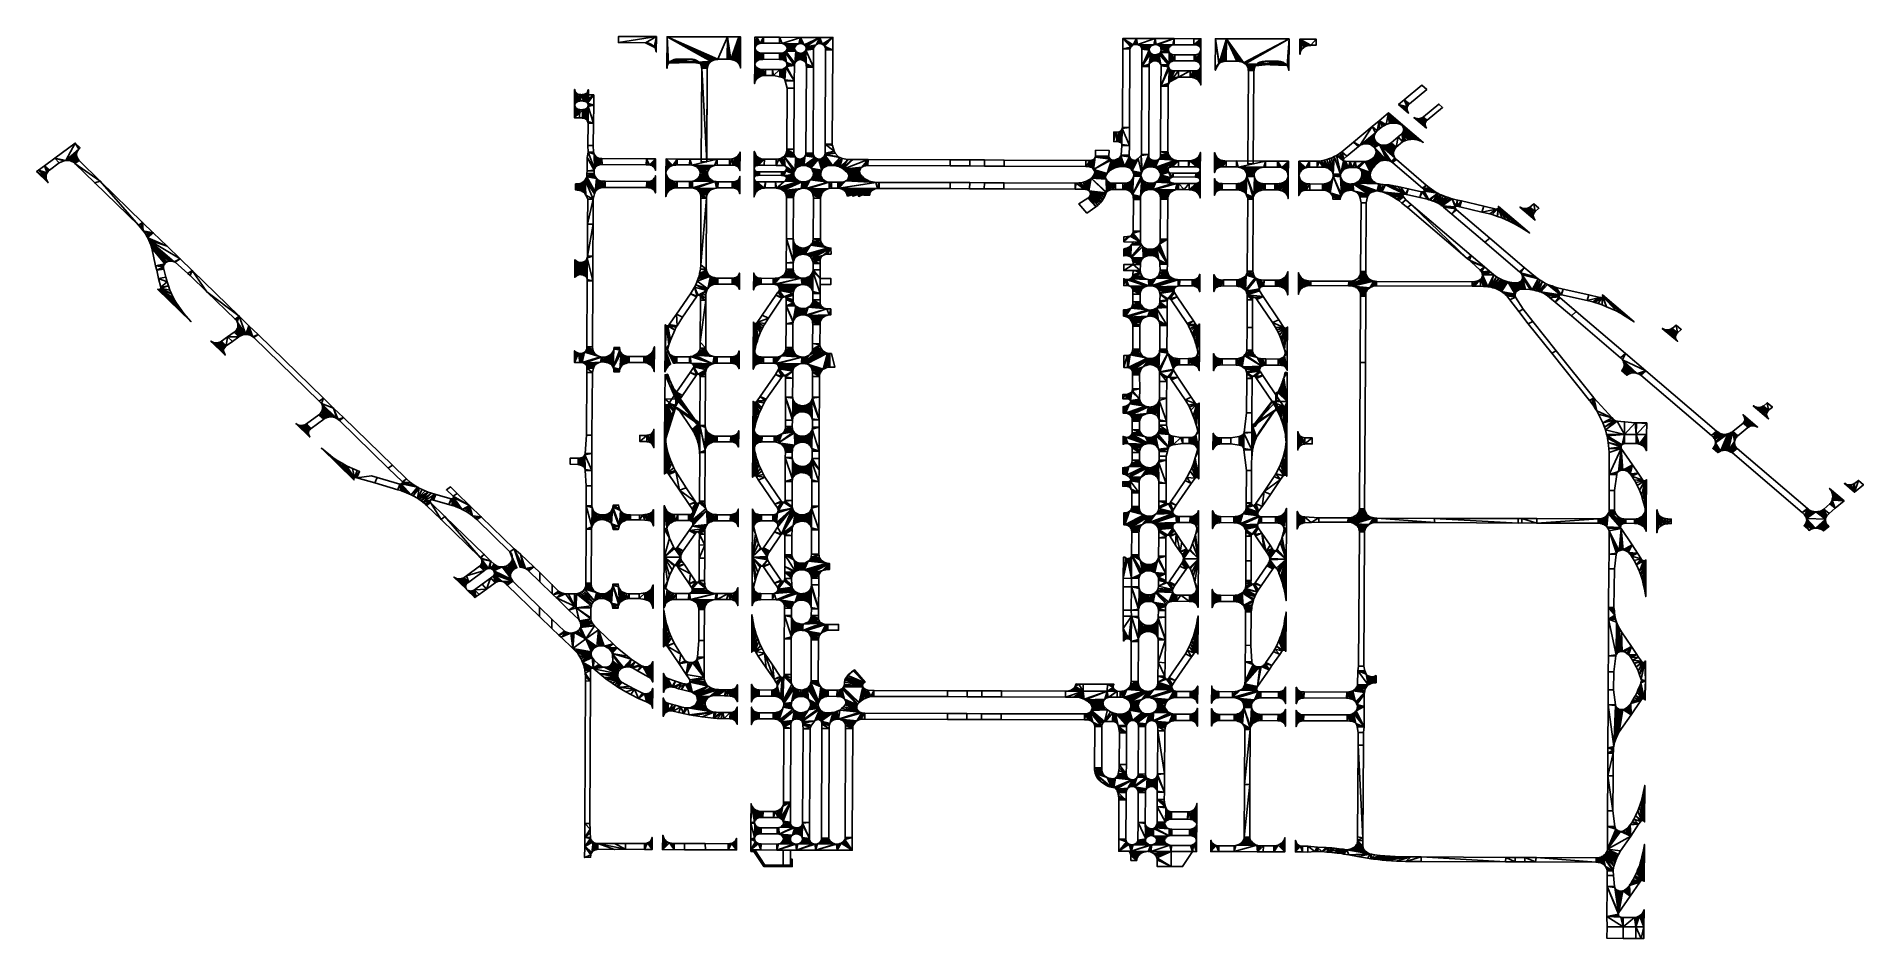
# Model space of a CAD drawing. Extents: x -35426929 to -35396731, y 11996534 to 12011444.
import ezdxf

# ---------------------------------------------------------------- set-up
doc = ezdxf.new("R2010")
doc.units = 0

msp = doc.modelspace()

# ---------------------------------------------------------------- linework, layer by layer
at = {"layer": 'mg_to_dxf', "color": 52}
for points in [[(-35416683.98, 12011442.59), (-35416683.98, 12011442.59), (-35417310.39, 12011443.98), (-35417310.39, 12011343.75)], [(-35416683.98, 12011442.59), (-35416683.98, 12011442.59), (-35417310.39, 12011343.75), (-35416864.94, 12011342.36)], [(-35416717.39, 12011268.58), (-35416717.39, 12011268.58), (-35416683.98, 12011442.59), (-35416864.94, 12011342.36)], [(-35416717.39, 12011268.58), (-35416717.39, 12011268.58), (-35416864.94, 12011342.36), (-35416864.94, 12011339.58)], [(-35416717.39, 12011268.58), (-35416717.39, 12011268.58), (-35416864.94, 12011342.36), (-35416717.39, 12011268.58)], [(-35416862.16, 12011339.58), (-35416862.16, 12011339.58), (-35416864.94, 12011339.58)], [(-35416717.39, 12011268.58), (-35416717.39, 12011268.58), (-35416864.94, 12011339.58), (-35416862.16, 12011339.58)], [(-35416720.17, 12011272.76), (-35416720.17, 12011272.76), (-35416862.16, 12011339.58), (-35416856.59, 12011339.58)], [(-35416717.39, 12011269.98), (-35416717.39, 12011269.98), (-35416862.16, 12011339.58), (-35416720.17, 12011272.76)], [(-35416717.39, 12011269.98), (-35416717.39, 12011269.98), (-35416717.39, 12011268.58), (-35416862.16, 12011339.58)], [(-35416856.59, 12011339.58), (-35416856.59, 12011339.58), (-35416853.81, 12011338.19), (-35416851.02, 12011338.19)], [(-35416856.59, 12011339.58), (-35416856.59, 12011339.58), (-35416851.02, 12011338.19), (-35416848.24, 12011338.19)], [(-35416856.59, 12011339.58), (-35416856.59, 12011339.58), (-35416848.24, 12011338.19), (-35416842.67, 12011338.19)], [(-35416856.59, 12011339.58), (-35416856.59, 12011339.58), (-35416842.67, 12011338.19), (-35416839.89, 12011338.19)], [(-35416720.17, 12011272.76), (-35416720.17, 12011272.76), (-35416856.59, 12011339.58), (-35416831.53, 12011336.79)], [(-35416831.53, 12011336.79), (-35416831.53, 12011336.79), (-35416856.59, 12011339.58), (-35416839.89, 12011338.19)], [(-35416720.17, 12011272.76), (-35416720.17, 12011272.76), (-35416856.59, 12011339.58), (-35416720.17, 12011272.76)], [(-35416839.89, 12011338.19), (-35416839.89, 12011338.19), (-35416837.1, 12011336.79), (-35416831.53, 12011336.79)], [(-35416831.53, 12011336.79), (-35416831.53, 12011336.79), (-35416828.75, 12011335.4), (-35416825.97, 12011335.4)], [(-35416831.53, 12011336.79), (-35416831.53, 12011336.79), (-35416825.97, 12011335.4), (-35416817.61, 12011334.01)], [(-35416720.17, 12011274.15), (-35416720.17, 12011274.15), (-35416831.53, 12011336.79), (-35416817.61, 12011334.01)], [(-35416720.17, 12011272.76), (-35416720.17, 12011272.76), (-35416831.53, 12011336.79), (-35416720.17, 12011274.15)], [(-35416825.97, 12011335.4), (-35416825.97, 12011335.4), (-35416823.18, 12011334.01), (-35416817.61, 12011334.01)], [(-35416817.61, 12011334.01), (-35416817.61, 12011334.01), (-35416814.83, 12011332.62), (-35416812.05, 12011332.62)], [(-35416720.17, 12011275.54), (-35416720.17, 12011275.54), (-35416817.61, 12011334.01), (-35416812.05, 12011332.62)], [(-35416720.17, 12011274.15), (-35416720.17, 12011274.15), (-35416817.61, 12011334.01), (-35416720.17, 12011275.54)], [(-35416812.05, 12011332.62), (-35416812.05, 12011332.62), (-35416809.26, 12011331.23), (-35416803.69, 12011329.83)], [(-35416812.05, 12011332.62), (-35416812.05, 12011332.62), (-35416803.69, 12011329.83), (-35416798.13, 12011328.44)], [(-35416722.96, 12011276.94), (-35416722.96, 12011276.94), (-35416812.05, 12011332.62), (-35416792.56, 12011325.66)], [(-35416792.56, 12011325.66), (-35416792.56, 12011325.66), (-35416812.05, 12011332.62), (-35416795.34, 12011327.05)], [(-35416795.34, 12011327.05), (-35416795.34, 12011327.05), (-35416812.05, 12011332.62), (-35416798.13, 12011328.44)], [(-35416722.96, 12011276.94), (-35416722.96, 12011276.94), (-35416812.05, 12011332.62), (-35416722.96, 12011276.94)], [(-35416720.17, 12011275.54), (-35416720.17, 12011275.54), (-35416812.05, 12011332.62), (-35416722.96, 12011276.94)], [(-35416803.69, 12011329.83), (-35416803.69, 12011329.83), (-35416800.91, 12011328.44), (-35416798.13, 12011328.44)], [(-35416725.74, 12011279.72), (-35416725.74, 12011279.72), (-35416792.56, 12011325.66), (-35416786.99, 12011324.27)], [(-35416786.99, 12011324.27), (-35416786.99, 12011324.27), (-35416792.56, 12011325.66)], [(-35416725.74, 12011279.72), (-35416725.74, 12011279.72), (-35416792.56, 12011325.66), (-35416725.74, 12011279.72)], [(-35416722.96, 12011278.33), (-35416722.96, 12011278.33), (-35416792.56, 12011325.66), (-35416725.74, 12011279.72)], [(-35416722.96, 12011278.33), (-35416722.96, 12011278.33), (-35416722.96, 12011276.94), (-35416792.56, 12011325.66)], [(-35416786.99, 12011324.27), (-35416786.99, 12011324.27), (-35416784.2, 12011321.48), (-35416778.64, 12011320.09)], [(-35416786.99, 12011324.27), (-35416786.99, 12011324.27), (-35416786.99, 12011322.87), (-35416784.2, 12011321.48)], [(-35416725.74, 12011281.11), (-35416725.74, 12011281.11), (-35416786.99, 12011324.27), (-35416778.64, 12011320.09)], [(-35416725.74, 12011279.72), (-35416725.74, 12011279.72), (-35416786.99, 12011324.27), (-35416725.74, 12011281.11)], [(-35416778.64, 12011320.09), (-35416778.64, 12011320.09), (-35416784.2, 12011321.48), (-35416781.42, 12011320.09)], [(-35416767.5, 12011314.52), (-35416767.5, 12011314.52), (-35416778.64, 12011320.09), (-35416770.28, 12011315.91)], [(-35416770.28, 12011315.91), (-35416770.28, 12011315.91), (-35416778.64, 12011320.09), (-35416775.85, 12011318.7)], [(-35416728.52, 12011282.5), (-35416728.52, 12011282.5), (-35416778.64, 12011320.09), (-35416767.5, 12011314.52)], [(-35416728.52, 12011282.5), (-35416728.52, 12011282.5), (-35416778.64, 12011320.09), (-35416728.52, 12011282.5)], [(-35416725.74, 12011281.11), (-35416725.74, 12011281.11), (-35416778.64, 12011320.09), (-35416728.52, 12011282.5)], [(-35416773.07, 12011317.3), (-35416773.07, 12011317.3), (-35416770.28, 12011315.91), (-35416775.85, 12011318.7)], [(-35416767.5, 12011314.52), (-35416767.5, 12011314.52), (-35416764.72, 12011311.74), (-35416761.93, 12011311.74)], [(-35416767.5, 12011314.52), (-35416767.5, 12011314.52), (-35416767.5, 12011313.13), (-35416764.72, 12011311.74)], [(-35416728.52, 12011282.5), (-35416728.52, 12011282.5), (-35416767.5, 12011314.52), (-35416761.93, 12011311.74)], [(-35416761.93, 12011311.74), (-35416761.93, 12011311.74), (-35416761.93, 12011310.34), (-35416759.15, 12011308.95)], [(-35416761.93, 12011311.74), (-35416761.93, 12011311.74), (-35416759.15, 12011308.95), (-35416753.58, 12011306.17)], [(-35416728.52, 12011283.9), (-35416728.52, 12011283.9), (-35416761.93, 12011311.74), (-35416753.58, 12011306.17)], [(-35416728.52, 12011282.5), (-35416728.52, 12011282.5), (-35416761.93, 12011311.74), (-35416728.52, 12011283.9)], [(-35416759.15, 12011308.95), (-35416759.15, 12011308.95), (-35416756.36, 12011306.17), (-35416753.58, 12011306.17)], [(-35416759.15, 12011308.95), (-35416759.15, 12011308.95), (-35416759.15, 12011307.56), (-35416756.36, 12011306.17)], [(-35416753.58, 12011306.17), (-35416753.58, 12011306.17), (-35416753.58, 12011304.78), (-35416750.8, 12011303.38)], [(-35416753.58, 12011306.17), (-35416753.58, 12011306.17), (-35416750.8, 12011303.38), (-35416745.23, 12011299.21)], [(-35416753.58, 12011306.17), (-35416753.58, 12011306.17), (-35416745.23, 12011299.21), (-35416742.44, 12011297.82)], [(-35416731.31, 12011285.29), (-35416731.31, 12011285.29), (-35416753.58, 12011306.17), (-35416742.44, 12011297.82)], [(-35416731.31, 12011285.29), (-35416731.31, 12011285.29), (-35416753.58, 12011306.17), (-35416731.31, 12011285.29)], [(-35416728.52, 12011283.9), (-35416728.52, 12011283.9), (-35416753.58, 12011306.17), (-35416731.31, 12011285.29)], [(-35416750.8, 12011303.38), (-35416750.8, 12011303.38), (-35416750.8, 12011301.99), (-35416748.01, 12011300.6)], [(-35416745.23, 12011299.21), (-35416745.23, 12011299.21), (-35416750.8, 12011303.38), (-35416748.01, 12011300.6)], [(-35416745.23, 12011299.21), (-35416745.23, 12011299.21), (-35416745.23, 12011297.82), (-35416742.44, 12011297.82)], [(-35416731.31, 12011285.29), (-35416731.31, 12011285.29), (-35416742.44, 12011297.82), (-35416742.44, 12011296.42)], [(-35416734.09, 12011288.07), (-35416734.09, 12011288.07), (-35416742.44, 12011296.42), (-35416739.66, 12011295.03)], [(-35416739.66, 12011295.03), (-35416739.66, 12011295.03), (-35416742.44, 12011296.42)], [(-35416731.31, 12011286.68), (-35416731.31, 12011286.68), (-35416742.44, 12011296.42), (-35416734.09, 12011288.07)], [(-35416731.31, 12011285.29), (-35416731.31, 12011285.29), (-35416742.44, 12011296.42), (-35416731.31, 12011286.68)], [(-35416734.09, 12011289.46), (-35416734.09, 12011289.46), (-35416739.66, 12011295.03), (-35416739.66, 12011293.64)], [(-35416734.09, 12011289.46), (-35416734.09, 12011289.46), (-35416739.66, 12011295.03), (-35416734.09, 12011289.46)], [(-35416734.09, 12011288.07), (-35416734.09, 12011288.07), (-35416739.66, 12011295.03), (-35416734.09, 12011289.46)], [(-35416736.88, 12011290.86), (-35416736.88, 12011290.86), (-35416739.66, 12011293.64), (-35416736.88, 12011292.25)], [(-35416736.88, 12011290.86), (-35416736.88, 12011290.86), (-35416739.66, 12011293.64), (-35416736.88, 12011290.86)], [(-35416736.88, 12011290.86), (-35416736.88, 12011290.86), (-35416739.66, 12011293.64)], [(-35416734.09, 12011289.46), (-35416734.09, 12011289.46), (-35416739.66, 12011293.64), (-35416736.88, 12011290.86)], [(-35416714.6, 12011267.19), (-35416714.6, 12011267.19), (-35416683.98, 12011442.59), (-35416717.39, 12011268.58)], [(-35416714.6, 12011267.19), (-35416714.6, 12011267.19), (-35416711.82, 12011263.02), (-35416683.98, 12011442.59)], [(-35416711.82, 12011263.02), (-35416711.82, 12011263.02), (-35416709.04, 12011258.84), (-35416683.98, 12011442.59)], [(-35416709.04, 12011258.84), (-35416709.04, 12011258.84), (-35416706.25, 12011254.66), (-35416683.98, 12011442.59)], [(-35416706.25, 12011254.66), (-35416706.25, 12011254.66), (-35416703.47, 12011249.1), (-35416683.98, 12011442.59)], [(-35416703.47, 12011249.1), (-35416703.47, 12011249.1), (-35416700.68, 12011243.53), (-35416683.98, 12011442.59)], [(-35416700.68, 12011243.53), (-35416700.68, 12011243.53), (-35416697.9, 12011236.57), (-35416683.98, 12011442.59)], [(-35416697.9, 12011236.57), (-35416697.9, 12011236.57), (-35416695.11, 12011228.21), (-35416683.98, 12011442.59)], [(-35416695.11, 12011228.21), (-35416695.11, 12011228.21), (-35416692.33, 12011217.08), (-35416683.98, 12011442.59)], [(-35416692.33, 12011217.08), (-35416692.33, 12011217.08), (-35416689.55, 12011200.37), (-35416683.98, 12011442.59)], [(-35416689.55, 12011200.37), (-35416689.55, 12011200.37), (-35416686.76, 12011190.63), (-35416683.98, 12011442.59)], [(-35416505.8, 12011441.2), (-35416505.8, 12011441.2), (-35416511.37, 12010923.36), (-35416503.01, 12010958.16)], [(-35416505.8, 12011441.2), (-35416505.8, 12011441.2), (-35416503.01, 12010958.16), (-35416500.23, 12010966.51)], [(-35416505.8, 12011441.2), (-35416505.8, 12011441.2), (-35416500.23, 12010966.51), (-35416497.45, 12010973.47)], [(-35416505.8, 12011441.2), (-35416505.8, 12011441.2), (-35416497.45, 12010973.47), (-35416491.88, 12010984.61)], [(-35416505.8, 12011441.2), (-35416505.8, 12011441.2), (-35416489.09, 12010988.78), (-35416486.31, 12010992.96)], [(-35416505.8, 12011441.2), (-35416505.8, 12011441.2), (-35416491.88, 12010984.61), (-35416489.09, 12010988.78)], [(-35416505.8, 12011441.2), (-35416505.8, 12011441.2), (-35416486.31, 12010992.96), (-35416483.53, 12010997.14)], [(-35416505.8, 12011441.2), (-35416505.8, 12011441.2), (-35416483.53, 12010997.14), (-35416480.74, 12011001.31)], [(-35416505.8, 12011441.2), (-35416505.8, 12011441.2), (-35415754.1, 12011047.25), (-35415751.31, 12011048.64)], [(-35416505.8, 12011441.2), (-35416505.8, 12011441.2), (-35415751.31, 12011048.64), (-35415748.53, 12011050.03)], [(-35416505.8, 12011441.2), (-35416505.8, 12011441.2), (-35415709.55, 12011062.56), (-35415703.98, 12011063.95)], [(-35415665.01, 12011070.91), (-35415665.01, 12011070.91), (-35415509.1, 12011438.41), (-35416505.8, 12011441.2)], [(-35415670.58, 12011066.74), (-35415670.58, 12011066.74), (-35415665.01, 12011070.91), (-35416505.8, 12011441.2)], [(-35415676.14, 12011066.74), (-35415676.14, 12011066.74), (-35415670.58, 12011066.74), (-35416505.8, 12011441.2)], [(-35415678.93, 12011066.74), (-35415678.93, 12011066.74), (-35415676.14, 12011066.74), (-35416505.8, 12011441.2)], [(-35415681.71, 12011066.74), (-35415681.71, 12011066.74), (-35415678.93, 12011066.74), (-35416505.8, 12011441.2)], [(-35415684.5, 12011066.74), (-35415684.5, 12011066.74), (-35415681.71, 12011066.74), (-35416505.8, 12011441.2)], [(-35415695.63, 12011065.35), (-35415695.63, 12011065.35), (-35415684.5, 12011066.74), (-35416505.8, 12011441.2)], [(-35415703.98, 12011063.95), (-35415703.98, 12011063.95), (-35415695.63, 12011065.35), (-35416505.8, 12011441.2)], [(-35415720.69, 12011059.78), (-35415720.69, 12011059.78), (-35415709.55, 12011062.56), (-35416505.8, 12011441.2)], [(-35415729.04, 12011056.99), (-35415729.04, 12011056.99), (-35415720.69, 12011059.78), (-35416505.8, 12011441.2)], [(-35415737.39, 12011054.21), (-35415737.39, 12011054.21), (-35415729.04, 12011056.99), (-35416505.8, 12011441.2)], [(-35415748.53, 12011050.03), (-35415748.53, 12011050.03), (-35415737.39, 12011054.21), (-35416505.8, 12011441.2)], [(-35415756.88, 12011045.86), (-35415756.88, 12011045.86), (-35415754.1, 12011047.25), (-35416505.8, 12011441.2)], [(-35415765.23, 12011041.68), (-35415765.23, 12011041.68), (-35415756.88, 12011045.86), (-35416505.8, 12011441.2)], [(-35415773.59, 12011036.11), (-35415773.59, 12011036.11), (-35415765.23, 12011041.68), (-35416505.8, 12011441.2)], [(-35415779.15, 12011031.94), (-35415779.15, 12011031.94), (-35415773.59, 12011036.11), (-35416505.8, 12011441.2)], [(-35415779.15, 12011031.94), (-35415779.15, 12011031.94), (-35416505.8, 12011441.2), (-35416480.74, 12011001.31)], [(-35415665.01, 12011070.91), (-35415665.01, 12011070.91), (-35415509.1, 12011070.91), (-35415509.1, 12011438.41)], [(-35415481.26, 12011069.52), (-35415481.26, 12011069.52), (-35415509.1, 12011438.41), (-35415511.88, 12011070.91)], [(-35415453.42, 12011065.35), (-35415453.42, 12011065.35), (-35415509.1, 12011438.41), (-35415481.26, 12011069.52)], [(-35415453.42, 12011065.35), (-35415453.42, 12011065.35), (-35415319.78, 12011438.41), (-35415509.1, 12011438.41)], [(-35415431.15, 12011061.17), (-35415431.15, 12011061.17), (-35415319.78, 12011438.41), (-35415453.42, 12011065.35)], [(-35415408.87, 12011055.6), (-35415408.87, 12011055.6), (-35415319.78, 12011438.41), (-35415431.15, 12011061.17)], [(-35415291.94, 12011437.02), (-35415291.94, 12011437.02), (-35415319.78, 12011438.41), (-35415408.87, 12011055.6)], [(-35415291.94, 12011437.02), (-35415291.94, 12011437.02), (-35415408.87, 12011055.6), (-35415389.38, 12011048.64)], [(-35415291.94, 12011437.02), (-35415291.94, 12011437.02), (-35415389.38, 12011048.64), (-35415367.11, 12011037.51)], [(-35415291.94, 12011437.02), (-35415291.94, 12011437.02), (-35415367.11, 12011037.51), (-35415347.62, 12011022.19)], [(-35415291.94, 12011437.02), (-35415291.94, 12011437.02), (-35415347.62, 12011022.19), (-35415330.92, 12011005.49)], [(-35415291.94, 12011437.02), (-35415291.94, 12011437.02), (-35415330.92, 12011005.49), (-35415314.21, 12010984.61)], [(-35415300.29, 12010955.38), (-35415300.29, 12010955.38), (-35415291.94, 12011437.02), (-35415314.21, 12010984.61)], [(-35415300.29, 12010955.38), (-35415300.29, 12010955.38), (-35415294.73, 12010921.97), (-35415291.94, 12011437.02)], [(-35415046.94, 12011275.54), (-35415046.94, 12011275.54), (-35415055.3, 12011434.24), (-35415058.08, 12011251.88)], [(-35415041.38, 12011285.29), (-35415041.38, 12011285.29), (-35415055.3, 12011434.24), (-35415046.94, 12011275.54)], [(-35415021.89, 12011434.24), (-35415021.89, 12011434.24), (-35415055.3, 12011434.24), (-35415041.38, 12011285.29)], [(-35415030.24, 12011296.42), (-35415030.24, 12011296.42), (-35415021.89, 12011434.24), (-35415041.38, 12011285.29)], [(-35415016.32, 12011308.95), (-35415016.32, 12011308.95), (-35415021.89, 12011434.24), (-35415030.24, 12011296.42)], [(-35415005.18, 12011317.3), (-35415005.18, 12011317.3), (-35415021.89, 12011434.24), (-35415016.32, 12011308.95)], [(-35414982.91, 12011327.05), (-35414982.91, 12011327.05), (-35415021.89, 12011434.24), (-35415005.18, 12011317.3)], [(-35414968.99, 12011329.83), (-35414968.99, 12011329.83), (-35415021.89, 12011434.24), (-35414982.91, 12011327.05)], [(-35414913.31, 12011432.84), (-35414913.31, 12011432.84), (-35415021.89, 12011434.24), (-35414968.99, 12011329.83)], [(-35414943.93, 12011334.01), (-35414943.93, 12011334.01), (-35414913.31, 12011432.84), (-35414968.99, 12011329.83)], [(-35414943.93, 12011334.01), (-35414943.93, 12011334.01), (-35414913.31, 12011334.01), (-35414913.31, 12011432.84)], [(-35414913.31, 12011334.01), (-35414646.04, 12011334.01), (-35414646.04, 12011431.45), (-35414913.31, 12011432.84)], [(-35414604.28, 12011329.83), (-35414604.28, 12011329.83), (-35414646.04, 12011431.45), (-35414646.04, 12011334.01)], [(-35414604.28, 12011329.83), (-35414604.28, 12011329.83), (-35414303.6, 12011430.06), (-35414646.04, 12011431.45)], [(-35414331.44, 12011324.27), (-35414331.44, 12011324.27), (-35414303.6, 12011430.06), (-35414604.28, 12011329.83)], [(-35414582, 12011321.48), (-35414582, 12011321.48), (-35414331.44, 12011324.27), (-35414604.28, 12011329.83)], [(-35414353.71, 12011313.13), (-35414353.71, 12011313.13), (-35414331.44, 12011324.27), (-35414582, 12011321.48)], [(-35414565.3, 12011313.13), (-35414565.3, 12011313.13), (-35414353.71, 12011313.13), (-35414582, 12011321.48)], [(-35414370.41, 12011299.21), (-35414370.41, 12011299.21), (-35414353.71, 12011313.13), (-35414565.3, 12011313.13)], [(-35414551.38, 12011303.38), (-35414551.38, 12011303.38), (-35414370.41, 12011299.21), (-35414565.3, 12011313.13)], [(-35414381.55, 12011285.29), (-35414381.55, 12011285.29), (-35414370.41, 12011299.21), (-35414551.38, 12011303.38)], [(-35414537.46, 12011289.46), (-35414537.46, 12011289.46), (-35414381.55, 12011285.29), (-35414551.38, 12011303.38)], [(-35414392.69, 12011268.58), (-35414392.69, 12011268.58), (-35414381.55, 12011285.29), (-35414537.46, 12011289.46)], [(-35414398.25, 12011257.45), (-35414398.25, 12011257.45), (-35414537.46, 12011289.46), (-35414529.11, 12011274.15)], [(-35414398.25, 12011257.45), (-35414398.25, 12011257.45), (-35414392.69, 12011268.58), (-35414537.46, 12011289.46)], [(-35414331.44, 12011324.27), (-35414331.44, 12011324.27), (-35414306.38, 12011328.44), (-35414303.6, 12011430.06)], [(-35414284.11, 12011328.44), (-35414284.11, 12011328.44), (-35414303.6, 12011430.06), (-35414306.38, 12011328.44)], [(-35414272.97, 12011324.27), (-35414272.97, 12011324.27), (-35414303.6, 12011430.06), (-35414284.11, 12011328.44)], [(-35414256.27, 12011315.91), (-35414256.27, 12011315.91), (-35414303.6, 12011430.06), (-35414272.97, 12011324.27)], [(-35414239.56, 12011304.78), (-35414239.56, 12011304.78), (-35414303.6, 12011430.06), (-35414256.27, 12011315.91)], [(-35413983.43, 12011428.67), (-35413983.43, 12011428.67), (-35414303.6, 12011430.06), (-35414239.56, 12011304.78)], [(-35413983.43, 12011428.67), (-35413983.43, 12011428.67), (-35414239.56, 12011304.78), (-35414220.07, 12011288.07)], [(-35413983.43, 12011428.67), (-35413983.43, 12011428.67), (-35414220.07, 12011288.07), (-35414211.72, 12011275.54)], [(-35413983.43, 12011428.67), (-35413983.43, 12011428.67), (-35414211.72, 12011275.54), (-35414044.68, 12011306.17)], [(-35414044.68, 12011306.17), (-35414044.68, 12011306.17), (-35414211.72, 12011275.54), (-35414061.38, 12011289.46)], [(-35414061.38, 12011289.46), (-35414061.38, 12011289.46), (-35414211.72, 12011275.54), (-35414075.3, 12011265.8)], [(-35413983.43, 12011428.67), (-35413983.43, 12011428.67), (-35414044.68, 12011306.17), (-35414022.4, 12011321.48)], [(-35413997.35, 12011328.44), (-35413997.35, 12011328.44), (-35413983.43, 12011428.67), (-35414022.4, 12011321.48)], [(-35413997.35, 12011328.44), (-35413997.35, 12011328.44), (-35413983.43, 12011328.44), (-35413983.43, 12011428.67)], [(-35413944.45, 12011318.7), (-35413944.45, 12011318.7), (-35413983.43, 12011428.67), (-35413958.37, 12011322.87)], [(-35413958.37, 12011322.87), (-35413958.37, 12011322.87), (-35413983.43, 12011428.67), (-35413983.43, 12011328.44)], [(-35413766.27, 12011428.67), (-35413766.27, 12011428.67), (-35413983.43, 12011428.67), (-35413944.45, 12011318.7)], [(-35413927.75, 12011307.56), (-35413927.75, 12011307.56), (-35413766.27, 12011428.67), (-35413944.45, 12011318.7)], [(-35413913.83, 12011295.03), (-35413913.83, 12011295.03), (-35413766.27, 12011428.67), (-35413927.75, 12011307.56)], [(-35413902.69, 12011283.9), (-35413902.69, 12011283.9), (-35413766.27, 12011428.67), (-35413913.83, 12011295.03)], [(-35413769.05, 12011221.25), (-35413769.05, 12011221.25), (-35413766.27, 12011428.67), (-35413902.69, 12011283.9)], [(-35408972.1, 12011411.96), (-35408972.1, 12011411.96), (-35408972.1, 12011237.96), (-35408841.25, 12011268.58)], [(-35408816.19, 12011293.64), (-35408816.19, 12011293.64), (-35408972.1, 12011411.96), (-35408830.11, 12011281.11)], [(-35408830.11, 12011281.11), (-35408830.11, 12011281.11), (-35408972.1, 12011411.96), (-35408841.25, 12011268.58)], [(-35408799.48, 12011304.78), (-35408799.48, 12011304.78), (-35408972.1, 12011411.96), (-35408816.19, 12011293.64)], [(-35408746.59, 12011410.57), (-35408746.59, 12011410.57), (-35408972.1, 12011411.96), (-35408799.48, 12011304.78)], [(-35408774.43, 12011310.34), (-35408774.43, 12011310.34), (-35408746.59, 12011410.57), (-35408799.48, 12011304.78)], [(-35408774.43, 12011310.34), (-35408774.43, 12011310.34), (-35408746.59, 12011311.74), (-35408746.59, 12011410.57)], [(-35408729.88, 12011310.34), (-35408729.88, 12011310.34), (-35408746.59, 12011410.57), (-35408746.59, 12011311.74)], [(-35408729.88, 12011310.34), (-35408729.88, 12011310.34), (-35408440.34, 12011410.57), (-35408746.59, 12011410.57)], [(-35408459.83, 12011308.95), (-35408459.83, 12011308.95), (-35408440.34, 12011410.57), (-35408729.88, 12011310.34)], [(-35408479.32, 12011303.38), (-35408479.32, 12011303.38), (-35408459.83, 12011308.95), (-35408729.88, 12011310.34)], [(-35408729.88, 12011310.34), (-35408729.88, 12011310.34), (-35408710.39, 12011303.38), (-35408479.32, 12011303.38)], [(-35408493.24, 12011295.03), (-35408493.24, 12011295.03), (-35408479.32, 12011303.38), (-35408710.39, 12011303.38)], [(-35408690.91, 12011293.64), (-35408690.91, 12011293.64), (-35408493.24, 12011295.03), (-35408710.39, 12011303.38)], [(-35408509.94, 12011285.29), (-35408509.94, 12011285.29), (-35408493.24, 12011295.03), (-35408690.91, 12011293.64)], [(-35408676.98, 12011281.11), (-35408676.98, 12011281.11), (-35408509.94, 12011285.29), (-35408690.91, 12011293.64)], [(-35408459.83, 12011308.95), (-35408459.83, 12011308.95), (-35408440.34, 12011310.34), (-35408440.34, 12011410.57)], [(-35408125.74, 12011409.18), (-35408125.74, 12011409.18), (-35408440.34, 12011410.57), (-35408420.85, 12011310.34)], [(-35408420.85, 12011310.34), (-35408420.85, 12011310.34), (-35408440.34, 12011410.57), (-35408440.34, 12011310.34)], [(-35408404.15, 12011306.17), (-35408404.15, 12011306.17), (-35408125.74, 12011409.18), (-35408420.85, 12011310.34)], [(-35408145.23, 12011307.56), (-35408145.23, 12011307.56), (-35408125.74, 12011409.18), (-35408404.15, 12011306.17)], [(-35408164.72, 12011301.99), (-35408164.72, 12011301.99), (-35408145.23, 12011307.56), (-35408404.15, 12011306.17)], [(-35408164.72, 12011301.99), (-35408164.72, 12011301.99), (-35408404.15, 12011306.17), (-35408387.44, 12011300.6)], [(-35408181.42, 12011292.25), (-35408181.42, 12011292.25), (-35408164.72, 12011301.99), (-35408387.44, 12011300.6)], [(-35408181.42, 12011292.25), (-35408181.42, 12011292.25), (-35408387.44, 12011300.6), (-35408373.52, 12011292.25)], [(-35408192.56, 12011282.5), (-35408192.56, 12011282.5), (-35408373.52, 12011292.25), (-35408365.17, 12011283.9)], [(-35408192.56, 12011282.5), (-35408192.56, 12011282.5), (-35408181.42, 12011292.25), (-35408373.52, 12011292.25)], [(-35408145.23, 12011307.56), (-35408145.23, 12011307.56), (-35408125.74, 12011308.95), (-35408125.74, 12011409.18)], [(-35408125.74, 12011308.95), (-35407800, 12011308.95), (-35407797.22, 12011407.79), (-35408125.74, 12011409.18)], [(-35407683.07, 12011407.79), (-35407683.07, 12011407.79), (-35407800, 12011308.95), (-35407769.38, 12011307.56)], [(-35407683.07, 12011407.79), (-35407683.07, 12011407.79), (-35407797.22, 12011407.79), (-35407800, 12011308.95)], [(-35407683.07, 12011407.79), (-35407683.07, 12011407.79), (-35407769.38, 12011307.56), (-35407744.32, 12011300.6)], [(-35407683.07, 12011407.79), (-35407683.07, 12011407.79), (-35407744.32, 12011300.6), (-35407733.18, 12011295.03)], [(-35407683.07, 12011407.79), (-35407683.07, 12011407.79), (-35407733.18, 12011295.03), (-35407722.05, 12011290.86)], [(-35407683.07, 12011407.79), (-35407683.07, 12011407.79), (-35407722.05, 12011290.86), (-35407710.91, 12011279.72)], [(-35407683.07, 12011407.79), (-35407683.07, 12011407.79), (-35407710.91, 12011279.72), (-35407699.78, 12011268.58)], [(-35407691.42, 12011258.84), (-35407691.42, 12011258.84), (-35407683.07, 12011407.79), (-35407699.78, 12011268.58)], [(-35407691.42, 12011258.84), (-35407691.42, 12011258.84), (-35407683.07, 12011237.96), (-35407683.07, 12011407.79)], [(-35407387.96, 12010995.74), (-35407387.96, 12010995.74), (-35407443.64, 12011407.79), (-35407446.42, 12010888.56)], [(-35407387.96, 12010995.74), (-35407387.96, 12010995.74), (-35407443.64, 12011407.79), (-35407387.96, 12010995.74)], [(-35407387.96, 12010995.74), (-35407387.96, 12010995.74), (-35407443.64, 12011407.79)], [(-35407385.17, 12010997.14), (-35407385.17, 12010997.14), (-35407443.64, 12011407.79), (-35407387.96, 12010995.74)], [(-35407382.39, 12010999.92), (-35407382.39, 12010999.92), (-35407443.64, 12011407.79), (-35407385.17, 12010997.14)], [(-35407382.39, 12010999.92), (-35407382.39, 12010999.92), (-35407259.89, 12011407.79), (-35407443.64, 12011407.79)], [(-35407382.39, 12010999.92), (-35407382.39, 12010999.92), (-35407379.61, 12011002.7), (-35407259.89, 12011407.79)], [(-35407379.61, 12011002.7), (-35407379.61, 12011002.7), (-35407368.47, 12011009.66), (-35407259.89, 12011407.79)], [(-35407368.47, 12011009.66), (-35407368.47, 12011009.66), (-35407365.69, 12011011.06), (-35407259.89, 12011407.79)], [(-35407365.69, 12011011.06), (-35407365.69, 12011011.06), (-35407362.9, 12011012.45), (-35407259.89, 12011407.79)], [(-35407362.9, 12011012.45), (-35407362.9, 12011012.45), (-35407360.12, 12011013.84), (-35407259.89, 12011407.79)], [(-35407259.89, 12011407.79), (-35407259.89, 12011407.79), (-35407360.12, 12011013.84), (-35407351.77, 12011018.02)], [(-35407351.77, 12011018.02), (-35407351.77, 12011018.02), (-35407348.98, 12011019.41), (-35407259.89, 12011407.79)], [(-35407348.98, 12011019.41), (-35407348.98, 12011019.41), (-35407346.2, 12011020.8), (-35407259.89, 12011407.79)], [(-35407346.2, 12011020.8), (-35407346.2, 12011020.8), (-35407335.06, 12011024.98), (-35407259.89, 12011407.79)], [(-35407335.06, 12011024.98), (-35407335.06, 12011024.98), (-35407326.71, 12011027.76), (-35407259.89, 12011407.79)], [(-35407326.71, 12011027.76), (-35407326.71, 12011027.76), (-35407315.57, 12011030.55), (-35407259.89, 12011407.79)], [(-35407315.57, 12011030.55), (-35407315.57, 12011030.55), (-35407310, 12011031.94), (-35407259.89, 12011407.79)], [(-35407310, 12011031.94), (-35407310, 12011031.94), (-35407301.65, 12011033.33), (-35407259.89, 12011407.79)], [(-35407259.89, 12011407.79), (-35407259.89, 12011407.79), (-35407301.65, 12011033.33), (-35407293.3, 12011034.72)], [(-35407293.3, 12011034.72), (-35407293.3, 12011034.72), (-35407282.16, 12011036.11), (-35407259.89, 12011407.79)], [(-35407282.16, 12011036.11), (-35407282.16, 12011036.11), (-35407276.6, 12011036.11), (-35407259.89, 12011407.79)], [(-35407276.6, 12011036.11), (-35407276.6, 12011036.11), (-35407273.81, 12011036.11), (-35407259.89, 12011407.79)], [(-35407273.81, 12011036.11), (-35407273.81, 12011036.11), (-35407265.46, 12011038.9), (-35407259.89, 12011407.79)], [(-35407087.28, 12011037.51), (-35407087.28, 12011037.51), (-35407259.89, 12011407.79), (-35407265.46, 12011038.9)], [(-35407259.89, 12011407.79), (-35407259.89, 12011407.79), (-35407065.01, 12011034.72), (-35407062.22, 12011034.72)], [(-35407056.65, 12011034.72), (-35407056.65, 12011034.72), (-35407259.89, 12011407.79), (-35407059.44, 12011034.72)], [(-35407051.09, 12011034.72), (-35407051.09, 12011034.72), (-35407259.89, 12011407.79), (-35407056.65, 12011034.72)], [(-35407042.73, 12011033.33), (-35407042.73, 12011033.33), (-35407259.89, 12011407.79), (-35407051.09, 12011034.72)], [(-35407065.01, 12011034.72), (-35407065.01, 12011034.72), (-35407259.89, 12011407.79), (-35407087.28, 12011037.51)], [(-35407059.44, 12011034.72), (-35407059.44, 12011034.72), (-35407259.89, 12011407.79), (-35407062.22, 12011034.72)], [(-35407023.25, 12011029.15), (-35407023.25, 12011029.15), (-35407259.89, 12011407.79), (-35407042.73, 12011033.33)], [(-35407017.68, 12011027.76), (-35407017.68, 12011027.76), (-35407259.89, 12011407.79), (-35407023.25, 12011029.15)], [(-35407003.76, 12011023.59), (-35407003.76, 12011023.59), (-35407259.89, 12011407.79), (-35407017.68, 12011027.76)], [(-35406978.7, 12011012.45), (-35406978.7, 12011012.45), (-35407259.89, 12011407.79), (-35407003.76, 12011023.59)], [(-35406975.92, 12011011.06), (-35406975.92, 12011011.06), (-35407259.89, 12011407.79), (-35406978.7, 12011012.45)], [(-35406224.22, 12011403.61), (-35406224.22, 12011403.61), (-35407259.89, 12011407.79), (-35406975.92, 12011011.06)], [(-35406224.22, 12011403.61), (-35406224.22, 12011403.61), (-35406975.92, 12011011.06), (-35406967.56, 12011005.49)], [(-35406224.22, 12011403.61), (-35406224.22, 12011403.61), (-35406967.56, 12011005.49), (-35406959.21, 12010999.92)], [(-35406224.22, 12011403.61), (-35406224.22, 12011403.61), (-35406959.21, 12010999.92), (-35406950.86, 12010992.96)], [(-35406257.63, 12010965.12), (-35406257.63, 12010965.12), (-35406224.22, 12011403.61), (-35406950.86, 12010992.96)], [(-35406257.63, 12010965.12), (-35406257.63, 12010965.12), (-35406254.84, 12010962.34), (-35406224.22, 12011403.61)], [(-35406254.84, 12010962.34), (-35406254.84, 12010962.34), (-35406249.27, 12010952.59), (-35406224.22, 12011403.61)], [(-35406224.22, 12011403.61), (-35406224.22, 12011403.61), (-35406249.27, 12010952.59), (-35406243.71, 12010942.85)], [(-35406243.71, 12010942.85), (-35406243.71, 12010942.85), (-35406240.92, 12010937.28), (-35406224.22, 12011403.61)], [(-35406240.92, 12010937.28), (-35406240.92, 12010937.28), (-35406238.14, 12010930.32), (-35406224.22, 12011403.61)], [(-35406238.14, 12010930.32), (-35406238.14, 12010930.32), (-35406235.35, 12010921.97), (-35406224.22, 12011403.61)], [(-35406235.35, 12010921.97), (-35406235.35, 12010921.97), (-35406232.57, 12010913.61), (-35406224.22, 12011403.61)], [(-35406232.57, 12010913.61), (-35406232.57, 12010913.61), (-35406229.78, 12010894.13), (-35406224.22, 12011403.61)], [(-35406229.78, 12010894.13), (-35406229.78, 12010894.13), (-35406227, 12010884.38), (-35406224.22, 12011403.61)], [(-35405867.86, 12011300.6), (-35405867.86, 12011300.6), (-35405778.76, 12011400.83), (-35406046.04, 12011402.22)], [(-35406046.04, 12011402.22), (-35406046.04, 12011402.22), (-35406046.04, 12011151.65), (-35406043.25, 12011171.14)], [(-35406046.04, 12011402.22), (-35406046.04, 12011402.22), (-35406043.25, 12011171.14), (-35406040.47, 12011185.06)], [(-35406046.04, 12011402.22), (-35406046.04, 12011402.22), (-35406040.47, 12011185.06), (-35406037.68, 12011193.41)], [(-35406046.04, 12011402.22), (-35406046.04, 12011402.22), (-35406037.68, 12011193.41), (-35406034.9, 12011200.37)], [(-35406046.04, 12011402.22), (-35406046.04, 12011402.22), (-35406034.9, 12011200.37), (-35406029.33, 12011212.9)], [(-35406046.04, 12011402.22), (-35406046.04, 12011402.22), (-35406029.33, 12011212.9), (-35406020.98, 12011225.43)], [(-35406046.04, 12011402.22), (-35406046.04, 12011402.22), (-35406020.98, 12011225.43), (-35406018.2, 12011229.61)], [(-35406046.04, 12011402.22), (-35406046.04, 12011402.22), (-35406018.2, 12011229.61), (-35406015.41, 12011233.78)], [(-35406046.04, 12011402.22), (-35406046.04, 12011402.22), (-35406015.41, 12011233.78), (-35406012.63, 12011236.57)], [(-35406046.04, 12011402.22), (-35406046.04, 12011402.22), (-35405965.3, 12011274.15), (-35405962.51, 12011275.54)], [(-35405959.73, 12011276.94), (-35405959.73, 12011276.94), (-35406046.04, 12011402.22), (-35405962.51, 12011275.54)], [(-35406046.04, 12011402.22), (-35406046.04, 12011402.22), (-35405968.08, 12011272.76), (-35405965.3, 12011274.15)], [(-35406046.04, 12011402.22), (-35406046.04, 12011402.22), (-35405954.16, 12011279.72), (-35405951.38, 12011281.11)], [(-35405948.59, 12011282.5), (-35405948.59, 12011282.5), (-35406046.04, 12011402.22), (-35405951.38, 12011281.11)], [(-35406046.04, 12011402.22), (-35406046.04, 12011402.22), (-35405956.95, 12011278.33), (-35405954.16, 12011279.72)], [(-35406046.04, 12011402.22), (-35406046.04, 12011402.22), (-35405906.83, 12011295.03), (-35405901.26, 12011296.42)], [(-35405870.64, 12011297.82), (-35405870.64, 12011297.82), (-35405867.86, 12011300.6), (-35406046.04, 12011402.22)], [(-35405876.21, 12011297.82), (-35405876.21, 12011297.82), (-35405870.64, 12011297.82), (-35406046.04, 12011402.22)], [(-35405878.99, 12011297.82), (-35405878.99, 12011297.82), (-35405876.21, 12011297.82), (-35406046.04, 12011402.22)], [(-35405881.78, 12011297.82), (-35405881.78, 12011297.82), (-35405878.99, 12011297.82), (-35406046.04, 12011402.22)], [(-35405887.34, 12011297.82), (-35405887.34, 12011297.82), (-35405881.78, 12011297.82), (-35406046.04, 12011402.22)], [(-35405890.13, 12011297.82), (-35405890.13, 12011297.82), (-35405887.34, 12011297.82), (-35406046.04, 12011402.22)], [(-35405901.26, 12011296.42), (-35405901.26, 12011296.42), (-35405890.13, 12011297.82), (-35406046.04, 12011402.22)], [(-35405915.18, 12011293.64), (-35405915.18, 12011293.64), (-35405906.83, 12011295.03), (-35406046.04, 12011402.22)], [(-35405920.75, 12011292.25), (-35405920.75, 12011292.25), (-35405915.18, 12011293.64), (-35406046.04, 12011402.22)], [(-35405934.67, 12011288.07), (-35405934.67, 12011288.07), (-35405920.75, 12011292.25), (-35406046.04, 12011402.22)], [(-35405943.03, 12011285.29), (-35405943.03, 12011285.29), (-35405934.67, 12011288.07), (-35406046.04, 12011402.22)], [(-35405945.81, 12011283.9), (-35405945.81, 12011283.9), (-35405943.03, 12011285.29), (-35406046.04, 12011402.22)], [(-35405948.59, 12011282.5), (-35405948.59, 12011282.5), (-35405945.81, 12011283.9), (-35406046.04, 12011402.22)], [(-35405959.73, 12011276.94), (-35405959.73, 12011276.94), (-35405956.95, 12011278.33), (-35406046.04, 12011402.22)], [(-35405970.87, 12011271.37), (-35405970.87, 12011271.37), (-35405968.08, 12011272.76), (-35406046.04, 12011402.22)], [(-35405976.43, 12011268.58), (-35405976.43, 12011268.58), (-35405970.87, 12011271.37), (-35406046.04, 12011402.22)], [(-35405979.22, 12011265.8), (-35405979.22, 12011265.8), (-35405976.43, 12011268.58), (-35406046.04, 12011402.22)], [(-35405979.22, 12011265.8), (-35405979.22, 12011265.8), (-35406046.04, 12011402.22), (-35405982, 12011263.02)], [(-35405982, 12011263.02), (-35405982, 12011263.02), (-35406046.04, 12011402.22), (-35406012.63, 12011236.57)], [(-35405943.03, 12011285.29), (-35405943.03, 12011285.29), (-35405937.46, 12011286.68), (-35405934.67, 12011288.07)], [(-35405943.03, 12011285.29), (-35405943.03, 12011285.29), (-35405940.24, 12011285.29), (-35405937.46, 12011286.68)], [(-35405934.67, 12011288.07), (-35405934.67, 12011288.07), (-35405929.1, 12011289.46), (-35405920.75, 12011292.25)], [(-35405934.67, 12011288.07), (-35405934.67, 12011288.07), (-35405931.89, 12011288.07), (-35405929.1, 12011289.46)], [(-35405929.1, 12011289.46), (-35405929.1, 12011289.46), (-35405923.54, 12011290.86), (-35405920.75, 12011292.25)], [(-35405920.75, 12011292.25), (-35405920.75, 12011292.25), (-35405917.97, 12011292.25), (-35405915.18, 12011293.64)], [(-35405915.18, 12011293.64), (-35405915.18, 12011293.64), (-35405909.62, 12011293.64), (-35405906.83, 12011295.03)], [(-35405906.83, 12011295.03), (-35405906.83, 12011295.03), (-35405904.05, 12011295.03), (-35405901.26, 12011296.42)], [(-35405901.26, 12011296.42), (-35405901.26, 12011296.42), (-35405895.7, 12011296.42), (-35405890.13, 12011297.82)], [(-35405895.7, 12011296.42), (-35405895.7, 12011296.42), (-35405892.91, 12011296.42), (-35405890.13, 12011297.82)], [(-35405870.64, 12011297.82), (-35405870.64, 12011297.82), (-35405867.86, 12011297.82), (-35405867.86, 12011300.6)], [(-35405867.86, 12011300.6), (-35405867.86, 12011300.6), (-35405778.76, 12011300.6), (-35405778.76, 12011400.83)], [(-35416717.39, 12011271.37), (-35416717.39, 12011271.37), (-35416717.39, 12011269.98), (-35416720.17, 12011272.76)], [(-35416714.6, 12011267.19), (-35416714.6, 12011267.19), (-35416714.6, 12011265.8), (-35416711.82, 12011263.02)], [(-35416711.82, 12011263.02), (-35416711.82, 12011263.02), (-35416711.82, 12011261.62), (-35416709.04, 12011258.84)], [(-35416711.82, 12011261.62), (-35416711.82, 12011261.62), (-35416711.82, 12011260.23), (-35416709.04, 12011258.84)], [(-35416709.04, 12011258.84), (-35416709.04, 12011258.84), (-35416709.04, 12011257.45), (-35416706.25, 12011254.66)], [(-35416706.25, 12011254.66), (-35416706.25, 12011254.66), (-35416706.25, 12011253.27), (-35416703.47, 12011249.1)], [(-35416706.25, 12011253.27), (-35416706.25, 12011253.27), (-35416706.25, 12011251.88), (-35416703.47, 12011249.1)], [(-35416706.25, 12011251.88), (-35416706.25, 12011251.88), (-35416706.25, 12011250.49), (-35416703.47, 12011249.1)], [(-35416703.47, 12011249.1), (-35416703.47, 12011249.1), (-35416703.47, 12011246.31), (-35416700.68, 12011243.53)], [(-35416703.47, 12011246.31), (-35416703.47, 12011246.31), (-35416703.47, 12011244.92), (-35416700.68, 12011243.53)], [(-35416700.68, 12011243.53), (-35416700.68, 12011243.53), (-35416700.68, 12011242.13), (-35416697.9, 12011236.57)], [(-35416700.68, 12011242.13), (-35416700.68, 12011242.13), (-35416700.68, 12011240.74), (-35416697.9, 12011236.57)], [(-35416700.68, 12011240.74), (-35416700.68, 12011240.74), (-35416700.68, 12011237.96), (-35416697.9, 12011236.57)], [(-35416697.9, 12011236.57), (-35416697.9, 12011236.57), (-35416697.9, 12011235.17), (-35416695.11, 12011228.21)], [(-35416697.9, 12011235.17), (-35416697.9, 12011235.17), (-35416697.9, 12011233.78), (-35416695.11, 12011228.21)], [(-35416697.9, 12011233.78), (-35416697.9, 12011233.78), (-35416697.9, 12011231), (-35416695.11, 12011228.21)], [(-35416697.9, 12011231), (-35416697.9, 12011231), (-35416697.9, 12011229.61), (-35416695.11, 12011228.21)], [(-35416695.11, 12011228.21), (-35416695.11, 12011228.21), (-35416695.11, 12011225.43), (-35416692.33, 12011217.08)], [(-35416695.11, 12011225.43), (-35416695.11, 12011225.43), (-35416695.11, 12011224.04), (-35416692.33, 12011217.08)], [(-35416695.11, 12011224.04), (-35416695.11, 12011224.04), (-35416695.11, 12011222.65), (-35416692.33, 12011217.08)], [(-35416695.11, 12011222.65), (-35416695.11, 12011222.65), (-35416695.11, 12011221.25), (-35416692.33, 12011217.08)], [(-35416695.11, 12011221.25), (-35416695.11, 12011221.25), (-35416695.11, 12011218.47), (-35416692.33, 12011217.08)], [(-35416692.33, 12011217.08), (-35416692.33, 12011217.08), (-35416692.33, 12011215.69), (-35416689.55, 12011200.37)], [(-35416692.33, 12011215.69), (-35416692.33, 12011215.69), (-35416692.33, 12011212.9), (-35416689.55, 12011200.37)], [(-35416692.33, 12011212.9), (-35416692.33, 12011212.9), (-35416692.33, 12011210.12), (-35416689.55, 12011200.37)], [(-35416692.33, 12011210.12), (-35416692.33, 12011210.12), (-35416692.33, 12011208.73), (-35416689.55, 12011200.37)], [(-35416692.33, 12011208.73), (-35416692.33, 12011208.73), (-35416692.33, 12011205.94), (-35416689.55, 12011200.37)], [(-35416692.33, 12011205.94), (-35416692.33, 12011205.94), (-35416692.33, 12011203.16), (-35416689.55, 12011200.37)], [(-35416689.55, 12011200.37), (-35416689.55, 12011200.37), (-35416689.55, 12011198.98), (-35416686.76, 12011190.63)], [(-35416689.55, 12011198.98), (-35416689.55, 12011198.98), (-35416689.55, 12011196.2), (-35416686.76, 12011190.63)], [(-35416689.55, 12011196.2), (-35416689.55, 12011196.2), (-35416689.55, 12011193.41), (-35416686.76, 12011190.63)], [(-35416689.55, 12011193.41), (-35416689.55, 12011193.41), (-35416689.55, 12011192.02), (-35416686.76, 12011190.63)], [(-35416491.88, 12010984.61), (-35416491.88, 12010984.61), (-35416489.09, 12010986), (-35416489.09, 12010988.78)], [(-35416489.09, 12010988.78), (-35416489.09, 12010988.78), (-35416486.31, 12010991.57), (-35416486.31, 12010992.96)], [(-35416489.09, 12010988.78), (-35416489.09, 12010988.78), (-35416486.31, 12010990.18), (-35416486.31, 12010991.57)], [(-35416486.31, 12010992.96), (-35416486.31, 12010992.96), (-35416483.53, 12010995.74), (-35416483.53, 12010997.14)], [(-35416486.31, 12010992.96), (-35416486.31, 12010992.96), (-35416483.53, 12010994.35), (-35416483.53, 12010995.74)], [(-35416483.53, 12010997.14), (-35416483.53, 12010997.14), (-35416480.74, 12010999.92), (-35416480.74, 12011001.31)], [(-35416483.53, 12010997.14), (-35416483.53, 12010997.14), (-35416480.74, 12010998.53), (-35416480.74, 12010999.92)], [(-35415779.15, 12011031.94), (-35415779.15, 12011031.94), (-35416480.74, 12011001.31), (-35415779.15, 12011030.55)], [(-35415779.15, 12011030.55), (-35415779.15, 12011030.55), (-35416480.74, 12011001.31), (-35416477.96, 12011002.7)], [(-35415779.15, 12011030.55), (-35415779.15, 12011030.55), (-35416477.96, 12011002.7), (-35415781.94, 12011029.15)], [(-35415781.94, 12011029.15), (-35415781.94, 12011029.15), (-35416477.96, 12011004.1), (-35415784.72, 12011027.76)], [(-35415781.94, 12011029.15), (-35415781.94, 12011029.15), (-35416477.96, 12011002.7), (-35416477.96, 12011004.1)], [(-35415781.94, 12011029.15), (-35415781.94, 12011029.15), (-35416477.96, 12011002.7), (-35415781.94, 12011029.15)], [(-35415784.72, 12011027.76), (-35415784.72, 12011027.76), (-35416477.96, 12011005.49), (-35415784.72, 12011026.37)], [(-35415784.72, 12011027.76), (-35415784.72, 12011027.76), (-35416477.96, 12011004.1), (-35416477.96, 12011005.49)], [(-35415784.72, 12011026.37), (-35415784.72, 12011026.37), (-35416477.96, 12011005.49), (-35416475.17, 12011006.88)], [(-35416477.96, 12011004.1), (-35416477.96, 12011004.1), (-35416477.96, 12011002.7)], [(-35415784.72, 12011026.37), (-35415784.72, 12011026.37), (-35416475.17, 12011006.88), (-35415787.51, 12011024.98)], [(-35415787.51, 12011024.98), (-35415787.51, 12011024.98), (-35416475.17, 12011008.27), (-35415787.51, 12011023.59)], [(-35415787.51, 12011024.98), (-35415787.51, 12011024.98), (-35416475.17, 12011006.88), (-35416475.17, 12011008.27)], [(-35415787.51, 12011024.98), (-35415787.51, 12011024.98), (-35416475.17, 12011006.88), (-35415787.51, 12011024.98)], [(-35415787.51, 12011023.59), (-35415787.51, 12011023.59), (-35416475.17, 12011008.27), (-35416472.39, 12011009.66)], [(-35416475.17, 12011008.27), (-35416475.17, 12011008.27), (-35416475.17, 12011006.88)], [(-35415787.51, 12011023.59), (-35415787.51, 12011023.59), (-35416472.39, 12011009.66), (-35415790.29, 12011022.19)], [(-35415790.29, 12011022.19), (-35415790.29, 12011022.19), (-35416472.39, 12011011.06), (-35415793.08, 12011020.8)], [(-35415790.29, 12011022.19), (-35415790.29, 12011022.19), (-35416472.39, 12011009.66), (-35416472.39, 12011011.06)], [(-35415790.29, 12011022.19), (-35415790.29, 12011022.19), (-35416472.39, 12011009.66), (-35415790.29, 12011022.19)], [(-35415793.08, 12011020.8), (-35415793.08, 12011020.8), (-35416472.39, 12011011.06), (-35416469.6, 12011012.45)], [(-35415793.08, 12011020.8), (-35415793.08, 12011020.8), (-35416472.39, 12011011.06), (-35415793.08, 12011020.8)], [(-35415793.08, 12011020.8), (-35415793.08, 12011020.8), (-35416472.39, 12011011.06)], [(-35415793.08, 12011020.8), (-35415793.08, 12011020.8), (-35416469.6, 12011012.45), (-35415793.08, 12011019.41)], [(-35415793.08, 12011019.41), (-35415793.08, 12011019.41), (-35416469.6, 12011013.84), (-35415795.86, 12011018.02)], [(-35415793.08, 12011019.41), (-35415793.08, 12011019.41), (-35416469.6, 12011012.45), (-35416469.6, 12011013.84)], [(-35416469.6, 12011015.23), (-35416469.6, 12011015.23), (-35416466.82, 12011016.62), (-35416464.04, 12011018.02)], [(-35415795.86, 12011018.02), (-35415795.86, 12011018.02), (-35416469.6, 12011013.84), (-35416464.04, 12011018.02)], [(-35416464.04, 12011018.02), (-35416464.04, 12011018.02), (-35416469.6, 12011013.84), (-35416469.6, 12011015.23)], [(-35415795.86, 12011018.02), (-35415795.86, 12011018.02), (-35416469.6, 12011013.84), (-35415795.86, 12011018.02)], [(-35416469.6, 12011015.23), (-35416469.6, 12011015.23), (-35416466.82, 12011015.23), (-35416466.82, 12011016.62)], [(-35416469.6, 12011013.84), (-35416469.6, 12011013.84), (-35416469.6, 12011012.45)], [(-35415798.64, 12011015.23), (-35415798.64, 12011015.23), (-35416464.04, 12011019.41), (-35416461.25, 12011020.8)], [(-35416461.25, 12011020.8), (-35416461.25, 12011020.8), (-35416464.04, 12011019.41)], [(-35415798.64, 12011015.23), (-35415798.64, 12011015.23), (-35416464.04, 12011019.41), (-35415798.64, 12011015.23)], [(-35415795.86, 12011016.62), (-35415795.86, 12011016.62), (-35416464.04, 12011019.41), (-35415798.64, 12011015.23)], [(-35415795.86, 12011016.62), (-35415795.86, 12011016.62), (-35416464.04, 12011018.02), (-35416464.04, 12011019.41)], [(-35415795.86, 12011018.02), (-35415795.86, 12011018.02), (-35416464.04, 12011018.02), (-35415795.86, 12011016.62)], [(-35415801.43, 12011012.45), (-35415801.43, 12011012.45), (-35416461.25, 12011020.8), (-35416458.47, 12011023.59)], [(-35416458.47, 12011023.59), (-35416458.47, 12011023.59), (-35416461.25, 12011020.8), (-35416461.25, 12011022.19)], [(-35415801.43, 12011012.45), (-35415801.43, 12011012.45), (-35416461.25, 12011020.8), (-35415801.43, 12011012.45)], [(-35415801.43, 12011012.45), (-35415801.43, 12011012.45), (-35416461.25, 12011020.8)], [(-35415798.64, 12011013.84), (-35415798.64, 12011013.84), (-35416461.25, 12011020.8), (-35415801.43, 12011012.45)], [(-35415798.64, 12011015.23), (-35415798.64, 12011015.23), (-35416461.25, 12011020.8), (-35415798.64, 12011013.84)], [(-35415804.21, 12011009.66), (-35415804.21, 12011009.66), (-35416458.47, 12011024.98), (-35416455.68, 12011026.37)], [(-35416455.68, 12011026.37), (-35416455.68, 12011026.37), (-35416458.47, 12011024.98)], [(-35415804.21, 12011009.66), (-35415804.21, 12011009.66), (-35416458.47, 12011024.98), (-35415804.21, 12011009.66)], [(-35415801.43, 12011011.06), (-35415801.43, 12011011.06), (-35416458.47, 12011024.98), (-35415804.21, 12011009.66)], [(-35415801.43, 12011011.06), (-35415801.43, 12011011.06), (-35416458.47, 12011023.59), (-35416458.47, 12011024.98)], [(-35415801.43, 12011012.45), (-35415801.43, 12011012.45), (-35416458.47, 12011023.59), (-35415801.43, 12011011.06)], [(-35416455.68, 12011027.76), (-35416455.68, 12011027.76), (-35416452.9, 12011029.15), (-35416450.12, 12011031.94)], [(-35415807, 12011005.49), (-35415807, 12011005.49), (-35416455.68, 12011027.76), (-35416450.12, 12011031.94)], [(-35416455.68, 12011027.76), (-35416455.68, 12011027.76), (-35416452.9, 12011027.76), (-35416452.9, 12011029.15)], [(-35415807, 12011005.49), (-35415807, 12011005.49), (-35416455.68, 12011027.76), (-35415807, 12011005.49)], [(-35415804.21, 12011006.88), (-35415804.21, 12011006.88), (-35416455.68, 12011027.76), (-35415807, 12011005.49)], [(-35415804.21, 12011006.88), (-35415804.21, 12011006.88), (-35416455.68, 12011026.37), (-35416455.68, 12011027.76)], [(-35415804.21, 12011006.88), (-35415804.21, 12011006.88), (-35416455.68, 12011026.37)], [(-35415804.21, 12011008.27), (-35415804.21, 12011008.27), (-35416455.68, 12011026.37), (-35415804.21, 12011006.88)], [(-35415804.21, 12011009.66), (-35415804.21, 12011009.66), (-35416455.68, 12011026.37), (-35415804.21, 12011008.27)], [(-35416452.9, 12011029.15), (-35416452.9, 12011029.15), (-35416450.12, 12011030.55), (-35416450.12, 12011031.94)], [(-35416450.12, 12011031.94), (-35416450.12, 12011031.94), (-35416447.33, 12011033.33), (-35416444.55, 12011036.11)], [(-35415807, 12011005.49), (-35415807, 12011005.49), (-35416450.12, 12011031.94), (-35416444.55, 12011036.11)], [(-35416447.33, 12011033.33), (-35416447.33, 12011033.33), (-35416444.55, 12011034.72), (-35416444.55, 12011036.11)], [(-35416444.55, 12011036.11), (-35416444.55, 12011036.11), (-35416441.76, 12011037.51), (-35416436.2, 12011041.68)], [(-35415807, 12011004.1), (-35415807, 12011004.1), (-35416444.55, 12011036.11), (-35416436.2, 12011041.68)], [(-35416444.55, 12011036.11), (-35416444.55, 12011036.11), (-35416441.76, 12011036.11), (-35416441.76, 12011037.51)], [(-35415807, 12011005.49), (-35415807, 12011005.49), (-35416444.55, 12011036.11), (-35415807, 12011004.1)], [(-35416441.76, 12011037.51), (-35416441.76, 12011037.51), (-35416438.98, 12011038.9), (-35416436.2, 12011041.68)], [(-35416438.98, 12011038.9), (-35416438.98, 12011038.9), (-35416436.2, 12011040.29), (-35416436.2, 12011041.68)], [(-35416433.41, 12011043.07), (-35416433.41, 12011043.07), (-35416427.84, 12011045.86), (-35416436.2, 12011041.68)], [(-35415809.78, 12011002.7), (-35415809.78, 12011002.7), (-35416436.2, 12011041.68), (-35416427.84, 12011045.86)], [(-35416436.2, 12011041.68), (-35416436.2, 12011041.68), (-35416433.41, 12011041.68), (-35416433.41, 12011043.07)], [(-35415809.78, 12011002.7), (-35415809.78, 12011002.7), (-35416436.2, 12011041.68), (-35415809.78, 12011002.7)], [(-35415807, 12011004.1), (-35415807, 12011004.1), (-35416436.2, 12011041.68), (-35415809.78, 12011002.7)], [(-35416433.41, 12011043.07), (-35416433.41, 12011043.07), (-35416430.63, 12011044.47), (-35416427.84, 12011045.86)], [(-35415809.78, 12011002.7), (-35415809.78, 12011002.7), (-35416427.84, 12011045.86), (-35416425.06, 12011047.25)], [(-35415809.78, 12011001.31), (-35415809.78, 12011001.31), (-35416425.06, 12011047.25), (-35416422.28, 12011048.64)], [(-35415809.78, 12011002.7), (-35415809.78, 12011002.7), (-35416425.06, 12011047.25), (-35415809.78, 12011001.31)], [(-35415812.56, 12010998.53), (-35415812.56, 12010998.53), (-35416422.28, 12011048.64), (-35416419.49, 12011050.03)], [(-35415812.56, 12010998.53), (-35415812.56, 12010998.53), (-35416422.28, 12011048.64), (-35415812.56, 12010998.53)], [(-35415812.56, 12010998.53), (-35415812.56, 12010998.53), (-35416422.28, 12011048.64)], [(-35415812.56, 12010999.92), (-35415812.56, 12010999.92), (-35416422.28, 12011048.64), (-35415812.56, 12010998.53)], [(-35415809.78, 12011001.31), (-35415809.78, 12011001.31), (-35416422.28, 12011048.64), (-35415812.56, 12010999.92)], [(-35415812.56, 12010998.53), (-35415812.56, 12010998.53), (-35416419.49, 12011050.03), (-35416416.71, 12011051.43)], [(-35416411.14, 12011054.21), (-35416411.14, 12011054.21), (-35416408.36, 12011055.6), (-35416416.71, 12011051.43)], [(-35415812.56, 12010997.14), (-35415812.56, 12010997.14), (-35416416.71, 12011051.43), (-35416408.36, 12011055.6)], [(-35416413.92, 12011052.82), (-35416413.92, 12011052.82), (-35416411.14, 12011054.21), (-35416416.71, 12011051.43)], [(-35415812.56, 12010998.53), (-35415812.56, 12010998.53), (-35416416.71, 12011051.43), (-35415812.56, 12010997.14)], [(-35416408.36, 12011055.6), (-35416408.36, 12011055.6), (-35416400, 12011058.39), (-35416388.87, 12011062.56)], [(-35415815.35, 12010995.74), (-35415815.35, 12010995.74), (-35416408.36, 12011055.6), (-35416388.87, 12011062.56)], [(-35416408.36, 12011055.6), (-35416408.36, 12011055.6), (-35416402.79, 12011056.99), (-35416400, 12011058.39)], [(-35416408.36, 12011055.6), (-35416408.36, 12011055.6), (-35416405.57, 12011055.6), (-35416402.79, 12011056.99)], [(-35415812.56, 12010997.14), (-35415812.56, 12010997.14), (-35416408.36, 12011055.6), (-35415815.35, 12010995.74)], [(-35416388.87, 12011062.56), (-35416388.87, 12011062.56), (-35416400, 12011058.39), (-35416391.65, 12011061.17)], [(-35416400, 12011058.39), (-35416400, 12011058.39), (-35416394.43, 12011059.78), (-35416391.65, 12011061.17)], [(-35416400, 12011058.39), (-35416400, 12011058.39), (-35416397.22, 12011058.39), (-35416394.43, 12011059.78)], [(-35416388.87, 12011062.56), (-35416388.87, 12011062.56), (-35416380.51, 12011063.95), (-35416374.95, 12011065.35)], [(-35415960.12, 12010998.53), (-35415960.12, 12010998.53), (-35416388.87, 12011062.56), (-35416374.95, 12011065.35)], [(-35416388.87, 12011062.56), (-35416388.87, 12011062.56), (-35416386.08, 12011062.56), (-35416380.51, 12011063.95)], [(-35415815.35, 12010995.74), (-35415815.35, 12010995.74), (-35416388.87, 12011062.56), (-35415960.12, 12010998.53)], [(-35416380.51, 12011063.95), (-35416380.51, 12011063.95), (-35416377.73, 12011063.95), (-35416374.95, 12011065.35)], [(-35415962.9, 12010999.92), (-35415962.9, 12010999.92), (-35416374.95, 12011065.35), (-35416333.19, 12011072.31)], [(-35416333.19, 12011072.31), (-35416333.19, 12011072.31), (-35416374.95, 12011065.35), (-35416361.03, 12011068.13)], [(-35416374.95, 12011065.35), (-35416374.95, 12011065.35), (-35416366.59, 12011066.74), (-35416361.03, 12011068.13)], [(-35416374.95, 12011065.35), (-35416374.95, 12011065.35), (-35416372.16, 12011065.35), (-35416366.59, 12011066.74)], [(-35415962.9, 12010999.92), (-35415962.9, 12010999.92), (-35416374.95, 12011065.35), (-35415962.9, 12010999.92)], [(-35415960.12, 12010998.53), (-35415960.12, 12010998.53), (-35416374.95, 12011065.35), (-35415962.9, 12010999.92)], [(-35416366.59, 12011066.74), (-35416366.59, 12011066.74), (-35416363.81, 12011066.74), (-35416361.03, 12011068.13)], [(-35416361.03, 12011068.13), (-35416361.03, 12011068.13), (-35416347.11, 12011069.52), (-35416333.19, 12011072.31)], [(-35416361.03, 12011068.13), (-35416361.03, 12011068.13), (-35416358.24, 12011068.13), (-35416347.11, 12011069.52)], [(-35416358.24, 12011068.13), (-35416358.24, 12011068.13), (-35416352.67, 12011068.13), (-35416347.11, 12011069.52)], [(-35416352.67, 12011068.13), (-35416352.67, 12011068.13), (-35416349.89, 12011068.13), (-35416347.11, 12011069.52)], [(-35416347.11, 12011069.52), (-35416347.11, 12011069.52), (-35416341.54, 12011069.52), (-35416333.19, 12011072.31)], [(-35416341.54, 12011069.52), (-35416341.54, 12011069.52), (-35416338.75, 12011069.52), (-35416333.19, 12011072.31)], [(-35416338.75, 12011069.52), (-35416338.75, 12011069.52), (-35416335.97, 12011069.52), (-35416333.19, 12011072.31)], [(-35416335.97, 12011069.52), (-35416335.97, 12011069.52), (-35416333.19, 12011069.52), (-35416333.19, 12011072.31)], [(-35415962.9, 12011001.31), (-35415962.9, 12011001.31), (-35416333.19, 12011072.31), (-35416110.46, 12011072.31)], [(-35415962.9, 12010999.92), (-35415962.9, 12010999.92), (-35416333.19, 12011072.31), (-35415962.9, 12011001.31)], [(-35416110.46, 12011072.31), (-35416110.46, 12011072.31), (-35416110.46, 12011068.13), (-35416107.68, 12011068.13)], [(-35416110.46, 12011072.31), (-35416110.46, 12011072.31), (-35416107.68, 12011068.13), (-35416104.89, 12011068.13)], [(-35416110.46, 12011072.31), (-35416110.46, 12011072.31), (-35416104.89, 12011068.13), (-35416102.11, 12011068.13)], [(-35416110.46, 12011072.31), (-35416110.46, 12011072.31), (-35416102.11, 12011068.13), (-35416096.54, 12011068.13)], [(-35416110.46, 12011072.31), (-35416110.46, 12011072.31), (-35416096.54, 12011068.13), (-35416093.75, 12011068.13)], [(-35416110.46, 12011072.31), (-35416110.46, 12011072.31), (-35416093.75, 12011068.13), (-35416090.97, 12011068.13)], [(-35416110.46, 12011072.31), (-35416110.46, 12011072.31), (-35416090.97, 12011068.13), (-35416079.83, 12011066.74)], [(-35416110.46, 12011072.31), (-35416110.46, 12011072.31), (-35416079.83, 12011066.74), (-35416068.7, 12011065.35)], [(-35415962.9, 12011002.7), (-35415962.9, 12011002.7), (-35416110.46, 12011072.31), (-35416068.7, 12011065.35)], [(-35415962.9, 12011001.31), (-35415962.9, 12011001.31), (-35416110.46, 12011072.31), (-35415962.9, 12011002.7)], [(-35416090.97, 12011068.13), (-35416090.97, 12011068.13), (-35416088.19, 12011066.74), (-35416082.62, 12011066.74)], [(-35416079.83, 12011066.74), (-35416079.83, 12011066.74), (-35416090.97, 12011068.13), (-35416082.62, 12011066.74)], [(-35416079.83, 12011066.74), (-35416079.83, 12011066.74), (-35416077.05, 12011065.35), (-35416071.48, 12011065.35)], [(-35416079.83, 12011066.74), (-35416079.83, 12011066.74), (-35416071.48, 12011065.35), (-35416068.7, 12011065.35)], [(-35416068.7, 12011065.35), (-35416068.7, 12011065.35), (-35416065.91, 12011063.95), (-35416063.13, 12011063.95)], [(-35415965.69, 12011004.1), (-35415965.69, 12011004.1), (-35416068.7, 12011065.35), (-35416063.13, 12011063.95)], [(-35415965.69, 12011004.1), (-35415965.69, 12011004.1), (-35416068.7, 12011065.35), (-35415965.69, 12011004.1)], [(-35415962.9, 12011002.7), (-35415962.9, 12011002.7), (-35416068.7, 12011065.35), (-35415965.69, 12011004.1)], [(-35415965.69, 12011004.1), (-35415965.69, 12011004.1), (-35416063.13, 12011063.95), (-35416057.56, 12011062.56)], [(-35416057.56, 12011062.56), (-35416057.56, 12011062.56), (-35416054.78, 12011061.17), (-35416049.21, 12011059.78)], [(-35416057.56, 12011062.56), (-35416057.56, 12011062.56), (-35416049.21, 12011059.78), (-35416040.86, 12011056.99)], [(-35415965.69, 12011005.49), (-35415965.69, 12011005.49), (-35416057.56, 12011062.56), (-35416040.86, 12011056.99)], [(-35415965.69, 12011004.1), (-35415965.69, 12011004.1), (-35416057.56, 12011062.56), (-35415965.69, 12011005.49)], [(-35416054.78, 12011061.17), (-35416054.78, 12011061.17), (-35416051.99, 12011059.78), (-35416049.21, 12011059.78)], [(-35416049.21, 12011059.78), (-35416049.21, 12011059.78), (-35416046.43, 12011058.39), (-35416040.86, 12011056.99)], [(-35416046.43, 12011058.39), (-35416046.43, 12011058.39), (-35416043.64, 12011056.99), (-35416040.86, 12011056.99)], [(-35416040.86, 12011056.99), (-35416040.86, 12011056.99), (-35416038.07, 12011055.6), (-35416029.72, 12011052.82)], [(-35415968.47, 12011006.88), (-35415968.47, 12011006.88), (-35416040.86, 12011056.99), (-35416021.37, 12011048.64)], [(-35416021.37, 12011048.64), (-35416021.37, 12011048.64), (-35416040.86, 12011056.99), (-35416029.72, 12011052.82)], [(-35415968.47, 12011006.88), (-35415968.47, 12011006.88), (-35416040.86, 12011056.99), (-35415968.47, 12011006.88)], [(-35415965.69, 12011005.49), (-35415965.69, 12011005.49), (-35416040.86, 12011056.99), (-35415968.47, 12011006.88)], [(-35416029.72, 12011052.82), (-35416029.72, 12011052.82), (-35416038.07, 12011055.6), (-35416035.29, 12011054.21)], [(-35416029.72, 12011052.82), (-35416029.72, 12011052.82), (-35416035.29, 12011054.21), (-35416032.51, 12011052.82)], [(-35416026.94, 12011051.43), (-35416026.94, 12011051.43), (-35416021.37, 12011048.64), (-35416029.72, 12011052.82)], [(-35416026.94, 12011051.43), (-35416026.94, 12011051.43), (-35416024.15, 12011050.03), (-35416021.37, 12011048.64)], [(-35416021.37, 12011048.64), (-35416021.37, 12011048.64), (-35416018.58, 12011047.25), (-35416010.23, 12011043.07)], [(-35415968.47, 12011008.27), (-35415968.47, 12011008.27), (-35416021.37, 12011048.64), (-35416010.23, 12011043.07)], [(-35415968.47, 12011006.88), (-35415968.47, 12011006.88), (-35416021.37, 12011048.64), (-35415968.47, 12011008.27)], [(-35416018.58, 12011047.25), (-35416018.58, 12011047.25), (-35416015.8, 12011044.47), (-35416010.23, 12011043.07)], [(-35416018.58, 12011047.25), (-35416018.58, 12011047.25), (-35416018.58, 12011045.86), (-35416015.8, 12011044.47)], [(-35416010.23, 12011043.07), (-35416010.23, 12011043.07), (-35416015.8, 12011044.47), (-35416013.02, 12011043.07)], [(-35415968.47, 12011008.27), (-35415968.47, 12011008.27), (-35416010.23, 12011043.07), (-35416007.45, 12011041.68)], [(-35416007.45, 12011041.68), (-35416007.45, 12011041.68), (-35416007.45, 12011040.29), (-35416004.66, 12011038.9)], [(-35416007.45, 12011041.68), (-35416007.45, 12011041.68), (-35416004.66, 12011038.9), (-35416001.88, 12011037.51)], [(-35416007.45, 12011041.68), (-35416007.45, 12011041.68), (-35416001.88, 12011037.51), (-35415999.1, 12011036.11)], [(-35415971.26, 12011011.06), (-35415971.26, 12011011.06), (-35416007.45, 12011041.68), (-35415999.1, 12011036.11)], [(-35415971.26, 12011011.06), (-35415971.26, 12011011.06), (-35416007.45, 12011041.68), (-35415971.26, 12011011.06)], [(-35415968.47, 12011009.66), (-35415968.47, 12011009.66), (-35416007.45, 12011041.68), (-35415971.26, 12011011.06)], [(-35415968.47, 12011009.66), (-35415968.47, 12011009.66), (-35415968.47, 12011008.27), (-35416007.45, 12011041.68)], [(-35416004.66, 12011038.9), (-35416004.66, 12011038.9), (-35416004.66, 12011037.51), (-35416001.88, 12011037.51)], [(-35415971.26, 12011011.06), (-35415971.26, 12011011.06), (-35415999.1, 12011036.11), (-35415999.1, 12011034.72)], [(-35415971.26, 12011011.06), (-35415971.26, 12011011.06), (-35415999.1, 12011034.72), (-35415996.31, 12011033.33)], [(-35415974.04, 12011013.84), (-35415974.04, 12011013.84), (-35415996.31, 12011033.33), (-35415993.53, 12011030.55)], [(-35415993.53, 12011030.55), (-35415993.53, 12011030.55), (-35415996.31, 12011033.33)], [(-35415974.04, 12011013.84), (-35415974.04, 12011013.84), (-35415996.31, 12011033.33), (-35415974.04, 12011013.84)], [(-35415971.26, 12011012.45), (-35415971.26, 12011012.45), (-35415996.31, 12011033.33), (-35415974.04, 12011013.84)], [(-35415971.26, 12011012.45), (-35415971.26, 12011012.45), (-35415971.26, 12011011.06), (-35415996.31, 12011033.33)], [(-35415974.04, 12011015.23), (-35415974.04, 12011015.23), (-35415993.53, 12011030.55), (-35415990.74, 12011030.55)], [(-35415974.04, 12011013.84), (-35415974.04, 12011013.84), (-35415993.53, 12011030.55), (-35415974.04, 12011015.23)], [(-35415990.74, 12011030.55), (-35415990.74, 12011030.55), (-35415990.74, 12011029.15), (-35415987.96, 12011027.76)], [(-35415976.82, 12011016.62), (-35415976.82, 12011016.62), (-35415990.74, 12011030.55), (-35415987.96, 12011027.76)], [(-35415974.04, 12011015.23), (-35415974.04, 12011015.23), (-35415990.74, 12011030.55), (-35415976.82, 12011016.62)], [(-35415976.82, 12011016.62), (-35415976.82, 12011016.62), (-35415987.96, 12011027.76), (-35415987.96, 12011026.37)], [(-35415976.82, 12011016.62), (-35415976.82, 12011016.62), (-35415976.82, 12011016.62), (-35415987.96, 12011027.76)], [(-35415979.61, 12011019.41), (-35415979.61, 12011019.41), (-35415987.96, 12011026.37), (-35415985.18, 12011024.98)], [(-35415979.61, 12011019.41), (-35415979.61, 12011019.41), (-35415987.96, 12011026.37), (-35415979.61, 12011019.41)], [(-35415979.61, 12011019.41), (-35415979.61, 12011019.41), (-35415987.96, 12011026.37)], [(-35415976.82, 12011018.02), (-35415976.82, 12011018.02), (-35415987.96, 12011026.37), (-35415979.61, 12011019.41)], [(-35415976.82, 12011016.62), (-35415976.82, 12011016.62), (-35415987.96, 12011026.37), (-35415976.82, 12011018.02)], [(-35415979.61, 12011020.8), (-35415979.61, 12011020.8), (-35415985.18, 12011024.98), (-35415982.39, 12011023.59)], [(-35415979.61, 12011020.8), (-35415979.61, 12011020.8), (-35415985.18, 12011024.98)], [(-35415979.61, 12011019.41), (-35415979.61, 12011019.41), (-35415985.18, 12011024.98), (-35415979.61, 12011020.8)], [(-35415982.39, 12011022.19), (-35415982.39, 12011022.19), (-35415982.39, 12011023.59), (-35415982.39, 12011022.19)], [(-35415979.61, 12011020.8), (-35415979.61, 12011020.8), (-35415982.39, 12011023.59), (-35415982.39, 12011022.19)], [(-35415960.12, 12010998.53), (-35415960.12, 12010998.53), (-35415960.12, 12010997.14), (-35415957.34, 12010994.35)], [(-35415960.12, 12010998.53), (-35415960.12, 12010998.53), (-35415957.34, 12010994.35), (-35415954.55, 12010991.57)], [(-35415960.12, 12010998.53), (-35415960.12, 12010998.53), (-35415826.48, 12010977.65), (-35415823.7, 12010983.22)], [(-35415818.13, 12010991.57), (-35415818.13, 12010991.57), (-35415960.12, 12010998.53), (-35415820.92, 12010987.39)], [(-35415960.12, 12010998.53), (-35415960.12, 12010998.53), (-35415823.7, 12010983.22), (-35415820.92, 12010987.39)], [(-35415960.12, 12010998.53), (-35415960.12, 12010998.53), (-35415818.13, 12010991.57), (-35415815.35, 12010995.74)], [(-35415960.12, 12010998.53), (-35415960.12, 12010998.53), (-35415954.55, 12010991.57), (-35415826.48, 12010977.65)], [(-35415960.12, 12010997.14), (-35415960.12, 12010997.14), (-35415960.12, 12010995.74), (-35415957.34, 12010994.35)], [(-35415957.34, 12010994.35), (-35415957.34, 12010994.35), (-35415957.34, 12010992.96), (-35415954.55, 12010991.57)], [(-35415954.55, 12010991.57), (-35415954.55, 12010991.57), (-35415954.55, 12010990.18), (-35415951.77, 12010986)], [(-35415954.55, 12010991.57), (-35415954.55, 12010991.57), (-35415951.77, 12010986), (-35415826.48, 12010977.65)], [(-35415954.55, 12010990.18), (-35415954.55, 12010990.18), (-35415954.55, 12010987.39), (-35415951.77, 12010986)], [(-35415951.77, 12010986), (-35415951.77, 12010986), (-35415951.77, 12010984.61), (-35415948.98, 12010980.43)], [(-35415826.48, 12010977.65), (-35415826.48, 12010977.65), (-35415951.77, 12010986), (-35415948.98, 12010980.43)], [(-35415823.7, 12010983.22), (-35415823.7, 12010983.22), (-35415820.92, 12010986), (-35415820.92, 12010987.39)], [(-35415823.7, 12010983.22), (-35415823.7, 12010983.22), (-35415820.92, 12010984.61), (-35415820.92, 12010986)], [(-35415820.92, 12010987.39), (-35415820.92, 12010987.39), (-35415818.13, 12010990.18), (-35415818.13, 12010991.57)], [(-35415820.92, 12010987.39), (-35415820.92, 12010987.39), (-35415818.13, 12010988.78), (-35415818.13, 12010990.18)], [(-35415818.13, 12010991.57), (-35415818.13, 12010991.57), (-35415815.35, 12010994.35), (-35415815.35, 12010995.74)], [(-35415779.15, 12011031.94), (-35415779.15, 12011031.94), (-35415776.37, 12011033.33), (-35415773.59, 12011036.11)], [(-35415773.59, 12011036.11), (-35415773.59, 12011036.11), (-35415776.37, 12011033.33), (-35415773.59, 12011034.72)], [(-35415773.59, 12011036.11), (-35415773.59, 12011036.11), (-35415770.8, 12011037.51), (-35415765.23, 12011041.68)], [(-35415773.59, 12011036.11), (-35415773.59, 12011036.11), (-35415770.8, 12011036.11), (-35415770.8, 12011037.51)], [(-35415770.8, 12011037.51), (-35415770.8, 12011037.51), (-35415768.02, 12011038.9), (-35415765.23, 12011041.68)], [(-35415768.02, 12011038.9), (-35415768.02, 12011038.9), (-35415765.23, 12011040.29), (-35415765.23, 12011041.68)], [(-35415765.23, 12011041.68), (-35415765.23, 12011041.68), (-35415759.67, 12011043.07), (-35415756.88, 12011045.86)], [(-35415765.23, 12011041.68), (-35415765.23, 12011041.68), (-35415762.45, 12011041.68), (-35415759.67, 12011043.07)], [(-35415756.88, 12011045.86), (-35415756.88, 12011045.86), (-35415759.67, 12011043.07), (-35415756.88, 12011044.47)], [(-35415748.53, 12011050.03), (-35415748.53, 12011050.03), (-35415740.18, 12011052.82), (-35415737.39, 12011054.21)], [(-35415748.53, 12011050.03), (-35415748.53, 12011050.03), (-35415742.96, 12011051.43), (-35415740.18, 12011052.82)], [(-35415748.53, 12011050.03), (-35415748.53, 12011050.03), (-35415745.75, 12011050.03), (-35415742.96, 12011051.43)], [(-35415737.39, 12011054.21), (-35415737.39, 12011054.21), (-35415731.83, 12011055.6), (-35415729.04, 12011056.99)], [(-35415737.39, 12011054.21), (-35415737.39, 12011054.21), (-35415734.61, 12011054.21), (-35415731.83, 12011055.6)], [(-35415729.04, 12011056.99), (-35415729.04, 12011056.99), (-35415723.47, 12011058.39), (-35415720.69, 12011059.78)], [(-35415729.04, 12011056.99), (-35415729.04, 12011056.99), (-35415726.26, 12011056.99), (-35415723.47, 12011058.39)], [(-35415720.69, 12011059.78), (-35415720.69, 12011059.78), (-35415712.34, 12011061.17), (-35415709.55, 12011062.56)], [(-35415720.69, 12011059.78), (-35415720.69, 12011059.78), (-35415717.91, 12011059.78), (-35415712.34, 12011061.17)], [(-35415709.55, 12011062.56), (-35415709.55, 12011062.56), (-35415706.77, 12011062.56), (-35415703.98, 12011063.95)], [(-35415703.98, 12011063.95), (-35415703.98, 12011063.95), (-35415698.42, 12011063.95), (-35415695.63, 12011065.35)], [(-35415695.63, 12011065.35), (-35415695.63, 12011065.35), (-35415692.85, 12011065.35), (-35415684.5, 12011066.74)], [(-35415692.85, 12011065.35), (-35415692.85, 12011065.35), (-35415690.06, 12011065.35), (-35415684.5, 12011066.74)], [(-35415670.58, 12011066.74), (-35415670.58, 12011066.74), (-35415667.79, 12011066.74), (-35415665.01, 12011070.91)], [(-35415667.79, 12011066.74), (-35415667.79, 12011066.74), (-35415665.01, 12011066.74), (-35415665.01, 12011070.91)], [(-35415046.94, 12011275.54), (-35415046.94, 12011275.54), (-35415058.08, 12011251.88), (-35415049.73, 12011263.02)], [(-35415049.73, 12011263.02), (-35415049.73, 12011263.02), (-35415058.08, 12011251.88), (-35415052.51, 12011251.88)], [(-35415052.51, 12011001.31), (-35415052.51, 12011001.31), (-35415058.08, 12011251.88), (-35415058.08, 12010981.82)], [(-35415046.94, 12011225.43), (-35415046.94, 12011225.43), (-35415058.08, 12011251.88), (-35415052.51, 12011001.31)], [(-35415046.94, 12011225.43), (-35415046.94, 12011225.43), (-35415052.51, 12011251.88), (-35415058.08, 12011251.88)], [(-35415052.51, 12011001.31), (-35415052.51, 12011001.31), (-35415058.08, 12010981.82), (-35415055.3, 12010981.82)], [(-35415052.51, 12011001.31), (-35415052.51, 12011001.31), (-35415033.02, 12011207.33), (-35415046.94, 12011225.43)], [(-35415052.51, 12011001.31), (-35415052.51, 12011001.31), (-35415016.32, 12011194.81), (-35415033.02, 12011207.33)], [(-35415052.51, 12011001.31), (-35415052.51, 12011001.31), (-35414996.83, 12011182.28), (-35415016.32, 12011194.81)], [(-35415052.51, 12011001.31), (-35415052.51, 12011001.31), (-35414980.13, 12011172.53), (-35414996.83, 12011182.28)], [(-35415046.94, 12011011.06), (-35415046.94, 12011011.06), (-35414980.13, 12011172.53), (-35415052.51, 12011001.31)], [(-35415046.94, 12011011.06), (-35415046.94, 12011011.06), (-35415038.59, 12011024.98), (-35414980.13, 12011172.53)], [(-35415038.59, 12011024.98), (-35415038.59, 12011024.98), (-35415024.67, 12011038.9), (-35414980.13, 12011172.53)], [(-35415024.67, 12011038.9), (-35415024.67, 12011038.9), (-35415007.97, 12011050.03), (-35414980.13, 12011172.53)], [(-35415007.97, 12011050.03), (-35415007.97, 12011050.03), (-35414988.48, 12011058.39), (-35414980.13, 12011172.53)], [(-35414988.48, 12011058.39), (-35414988.48, 12011058.39), (-35414957.85, 12011169.75), (-35414980.13, 12011172.53)], [(-35414988.48, 12011058.39), (-35414988.48, 12011058.39), (-35414968.99, 12011063.95), (-35414957.85, 12011169.75)], [(-35414968.99, 12011063.95), (-35414968.99, 12011063.95), (-35414941.15, 12011168.36), (-35414957.85, 12011169.75)], [(-35414968.99, 12011063.95), (-35414968.99, 12011063.95), (-35414943.93, 12011066.74), (-35414941.15, 12011168.36)], [(-35414943.93, 12011066.74), (-35414943.93, 12011066.74), (-35414930.01, 12011066.74), (-35414941.15, 12011168.36)], [(-35414941.15, 12011168.36), (-35414941.15, 12011168.36), (-35414910.52, 12011068.13), (-35414910.52, 12011166.96)], [(-35414941.15, 12011168.36), (-35414941.15, 12011168.36), (-35414930.01, 12011066.74), (-35414910.52, 12011068.13)], [(-35414648.82, 12011166.96), (-35414910.52, 12011166.96), (-35414910.52, 12011068.13), (-35414648.82, 12011066.74)], [(-35414626.55, 12011168.36), (-35414626.55, 12011168.36), (-35414648.82, 12011166.96), (-35414640.47, 12011066.74)], [(-35414640.47, 12011066.74), (-35414640.47, 12011066.74), (-35414648.82, 12011166.96), (-35414648.82, 12011066.74)], [(-35414604.28, 12011169.75), (-35414604.28, 12011169.75), (-35414640.47, 12011066.74), (-35414623.76, 12011066.74)], [(-35414604.28, 12011169.75), (-35414604.28, 12011169.75), (-35414626.55, 12011168.36), (-35414640.47, 12011066.74)], [(-35414604.28, 12011169.75), (-35414604.28, 12011169.75), (-35414623.76, 12011066.74), (-35414607.06, 12011063.95)], [(-35414604.28, 12011169.75), (-35414604.28, 12011169.75), (-35414607.06, 12011063.95), (-35414590.36, 12011058.39)], [(-35414573.65, 12011050.03), (-35414573.65, 12011050.03), (-35414579.22, 12011178.1), (-35414604.28, 12011169.75)], [(-35414573.65, 12011050.03), (-35414573.65, 12011050.03), (-35414604.28, 12011169.75), (-35414590.36, 12011058.39)], [(-35414562.51, 12011041.68), (-35414562.51, 12011041.68), (-35414559.73, 12011190.63), (-35414579.22, 12011178.1)], [(-35414562.51, 12011041.68), (-35414562.51, 12011041.68), (-35414579.22, 12011178.1), (-35414573.65, 12011050.03)], [(-35414545.81, 12011027.76), (-35414545.81, 12011027.76), (-35414559.73, 12011190.63), (-35414562.51, 12011041.68)], [(-35414398.25, 12010991.57), (-35414398.25, 12010991.57), (-35414545.81, 12011203.16), (-35414559.73, 12011190.63)], [(-35414401.04, 12010976.26), (-35414401.04, 12010976.26), (-35414398.25, 12010991.57), (-35414559.73, 12011190.63)], [(-35414401.04, 12010966.51), (-35414401.04, 12010966.51), (-35414401.04, 12010976.26), (-35414559.73, 12011190.63)], [(-35414534.67, 12011015.23), (-35414534.67, 12011015.23), (-35414559.73, 12011190.63), (-35414545.81, 12011027.76)], [(-35414401.04, 12010966.51), (-35414401.04, 12010966.51), (-35414559.73, 12011190.63), (-35414534.67, 12011015.23)], [(-35414545.81, 12011203.16), (-35414545.81, 12011203.16), (-35414398.25, 12011233.78), (-35414534.67, 12011217.08)], [(-35414545.81, 12011203.16), (-35414545.81, 12011203.16), (-35414389.9, 12011218.47), (-35414398.25, 12011233.78)], [(-35414545.81, 12011203.16), (-35414545.81, 12011203.16), (-35414375.98, 12011200.37), (-35414389.9, 12011218.47)], [(-35414545.81, 12011203.16), (-35414545.81, 12011203.16), (-35414392.69, 12011005.49), (-35414375.98, 12011200.37)], [(-35414398.25, 12010991.57), (-35414398.25, 12010991.57), (-35414392.69, 12011005.49), (-35414545.81, 12011203.16)], [(-35414398.25, 12011233.78), (-35414398.25, 12011233.78), (-35414523.54, 12011242.13), (-35414534.67, 12011217.08)], [(-35414401.04, 12010966.51), (-35414401.04, 12010966.51), (-35414534.67, 12011015.23), (-35414526.32, 12010998.53)], [(-35414529.11, 12011274.15), (-35414529.11, 12011274.15), (-35414401.04, 12011240.74), (-35414398.25, 12011257.45)], [(-35414523.54, 12011258.84), (-35414523.54, 12011258.84), (-35414401.04, 12011240.74), (-35414529.11, 12011274.15)], [(-35414523.54, 12010984.61), (-35414523.54, 12010984.61), (-35414401.04, 12010966.51), (-35414526.32, 12010998.53)], [(-35414523.54, 12011258.84), (-35414523.54, 12011258.84), (-35414523.54, 12011242.13), (-35414401.04, 12011240.74)], [(-35414398.25, 12011233.78), (-35414398.25, 12011233.78), (-35414401.04, 12011240.74), (-35414523.54, 12011242.13)], [(-35414375.98, 12011200.37), (-35414375.98, 12011200.37), (-35414392.69, 12011005.49), (-35414359.28, 12011186.45)], [(-35414359.28, 12011186.45), (-35414359.28, 12011186.45), (-35414392.69, 12011005.49), (-35414348.14, 12011178.1)], [(-35414348.14, 12011178.1), (-35414348.14, 12011178.1), (-35414392.69, 12011005.49), (-35414334.22, 12011172.53)], [(-35414392.69, 12011005.49), (-35414392.69, 12011005.49), (-35414384.33, 12011019.41), (-35414334.22, 12011172.53)], [(-35414384.33, 12011019.41), (-35414384.33, 12011019.41), (-35414373.2, 12011033.33), (-35414334.22, 12011172.53)], [(-35414373.2, 12011033.33), (-35414373.2, 12011033.33), (-35414359.28, 12011043.07), (-35414334.22, 12011172.53)], [(-35414359.28, 12011043.07), (-35414359.28, 12011043.07), (-35414345.36, 12011052.82), (-35414334.22, 12011172.53)], [(-35414345.36, 12011052.82), (-35414345.36, 12011052.82), (-35414331.44, 12011059.78), (-35414334.22, 12011172.53)], [(-35414331.44, 12011059.78), (-35414331.44, 12011059.78), (-35414314.73, 12011168.36), (-35414334.22, 12011172.53)], [(-35414331.44, 12011059.78), (-35414331.44, 12011059.78), (-35414314.73, 12011063.95), (-35414314.73, 12011168.36)], [(-35414298.03, 12011165.57), (-35414298.03, 12011165.57), (-35414314.73, 12011168.36), (-35414314.73, 12011063.95)], [(-35414298.03, 12011165.57), (-35414298.03, 12011165.57), (-35414314.73, 12011063.95), (-35414309.16, 12011063.95)], [(-35414295.24, 12011062.56), (-35414295.24, 12011062.56), (-35414298.03, 12011165.57), (-35414309.16, 12011063.95)], [(-35414278.54, 12011169.75), (-35414278.54, 12011169.75), (-35414298.03, 12011165.57), (-35414295.24, 12011062.56)], [(-35414278.54, 12011169.75), (-35414278.54, 12011169.75), (-35414295.24, 12011062.56), (-35414284.11, 12011061.17)], [(-35414278.54, 12011169.75), (-35414278.54, 12011169.75), (-35414284.11, 12011061.17), (-35414270.19, 12011055.6)], [(-35414228.43, 12011026.37), (-35414228.43, 12011026.37), (-35414253.48, 12011179.49), (-35414278.54, 12011169.75)], [(-35414278.54, 12011169.75), (-35414278.54, 12011169.75), (-35414270.19, 12011055.6), (-35414256.27, 12011048.64)], [(-35414242.35, 12011038.9), (-35414242.35, 12011038.9), (-35414228.43, 12011026.37), (-35414278.54, 12011169.75)], [(-35414242.35, 12011038.9), (-35414242.35, 12011038.9), (-35414278.54, 12011169.75), (-35414256.27, 12011048.64)], [(-35414214.51, 12011009.66), (-35414214.51, 12011009.66), (-35414231.21, 12011197.59), (-35414253.48, 12011179.49)], [(-35414228.43, 12011026.37), (-35414228.43, 12011026.37), (-35414214.51, 12011009.66), (-35414253.48, 12011179.49)], [(-35414208.94, 12010992.96), (-35414208.94, 12010992.96), (-35414214.51, 12011218.47), (-35414231.21, 12011197.59)], [(-35414214.51, 12011009.66), (-35414214.51, 12011009.66), (-35414208.94, 12010992.96), (-35414231.21, 12011197.59)], [(-35414214.51, 12011218.47), (-35414214.51, 12011218.47), (-35414083.65, 12011235.17), (-35414206.15, 12011236.57)], [(-35414214.51, 12011218.47), (-35414214.51, 12011218.47), (-35414083.65, 12010935.89), (-35414083.65, 12011235.17)], [(-35414208.94, 12010992.96), (-35414208.94, 12010992.96), (-35414083.65, 12010935.89), (-35414214.51, 12011218.47)], [(-35414211.72, 12011275.54), (-35414211.72, 12011275.54), (-35414083.65, 12011247.7), (-35414075.3, 12011265.8)], [(-35414211.72, 12011275.54), (-35414211.72, 12011275.54), (-35414206.15, 12011253.27), (-35414083.65, 12011247.7)], [(-35414208.94, 12010992.96), (-35414208.94, 12010992.96), (-35414206.15, 12010967.9), (-35414083.65, 12010935.89)], [(-35414206.15, 12011253.27), (-35414206.15, 12011253.27), (-35414206.15, 12011236.57), (-35414083.65, 12011247.7)], [(-35414083.65, 12011247.7), (-35414083.65, 12011247.7), (-35414206.15, 12011236.57), (-35414083.65, 12011235.17)], [(-35413769.05, 12011221.25), (-35413769.05, 12011221.25), (-35413902.69, 12011283.9), (-35413894.34, 12011265.8)], [(-35413885.99, 12011242.13), (-35413885.99, 12011242.13), (-35413769.05, 12011221.25), (-35413894.34, 12011265.8)], [(-35413885.99, 12011222.65), (-35413891.55, 12009663.57), (-35413777.41, 12009662.17), (-35413769.05, 12011221.25)], [(-35413885.99, 12011242.13), (-35413885.99, 12011242.13), (-35413885.99, 12011222.65), (-35413769.05, 12011221.25)], [(-35408863.52, 12009937.8), (-35408855.17, 12011236.57), (-35408972.1, 12011237.96), (-35408980.45, 12009937.8)], [(-35408841.25, 12011268.58), (-35408841.25, 12011268.58), (-35408972.1, 12011237.96), (-35408846.81, 12011258.84)], [(-35408846.81, 12011258.84), (-35408846.81, 12011258.84), (-35408972.1, 12011237.96), (-35408855.17, 12011236.57)], [(-35408521.08, 12011272.76), (-35408521.08, 12011272.76), (-35408509.94, 12011285.29), (-35408676.98, 12011281.11)], [(-35408529.43, 12011258.84), (-35408529.43, 12011258.84), (-35408521.08, 12011272.76), (-35408676.98, 12011281.11)], [(-35408676.98, 12011281.11), (-35408676.98, 12011281.11), (-35408663.06, 12011261.62), (-35408535, 12011247.7)], [(-35408676.98, 12011281.11), (-35408676.98, 12011281.11), (-35408535, 12011247.7), (-35408529.43, 12011258.84)], [(-35408537.78, 12011232.39), (-35408537.78, 12011232.39), (-35408535, 12011247.7), (-35408663.06, 12011261.62)], [(-35408657.5, 12011243.53), (-35408657.5, 12011243.53), (-35408537.78, 12011232.39), (-35408663.06, 12011261.62)], [(-35408657.5, 12011243.53), (-35408657.5, 12011243.53), (-35408657.5, 12011233.78), (-35408537.78, 12011232.39)], [(-35408535, 12011218.47), (-35408535, 12011218.47), (-35408657.5, 12011233.78), (-35408657.5, 12010951.2)], [(-35408535, 12011218.47), (-35408535, 12011218.47), (-35408537.78, 12011232.39), (-35408657.5, 12011233.78)], [(-35408532.21, 12011204.55), (-35408532.21, 12011204.55), (-35408535, 12011218.47), (-35408657.5, 12010951.2)], [(-35408657.5, 12010951.2), (-35408657.5, 12010951.2), (-35408526.64, 12011193.41), (-35408532.21, 12011204.55)], [(-35408657.5, 12010951.2), (-35408657.5, 12010951.2), (-35408512.72, 12011169.75), (-35408526.64, 12011193.41)], [(-35408512.72, 12011169.75), (-35408512.72, 12011169.75), (-35408657.5, 12010951.2), (-35408535, 12010984.61)], [(-35408529.43, 12010997.14), (-35408529.43, 12010997.14), (-35408512.72, 12011169.75), (-35408535, 12010984.61)], [(-35408529.43, 12010997.14), (-35408529.43, 12010997.14), (-35408518.29, 12011011.06), (-35408512.72, 12011169.75)], [(-35408518.29, 12011011.06), (-35408518.29, 12011011.06), (-35408507.16, 12011020.8), (-35408512.72, 12011169.75)], [(-35408490.45, 12011029.15), (-35408490.45, 12011029.15), (-35408479.32, 12011148.87), (-35408512.72, 12011169.75)], [(-35408507.16, 12011020.8), (-35408507.16, 12011020.8), (-35408490.45, 12011029.15), (-35408512.72, 12011169.75)], [(-35408490.45, 12011029.15), (-35408490.45, 12011029.15), (-35408476.53, 12011034.72), (-35408479.32, 12011148.87)], [(-35408476.53, 12011034.72), (-35408476.53, 12011034.72), (-35408457.04, 12011143.3), (-35408479.32, 12011148.87)], [(-35408476.53, 12011034.72), (-35408476.53, 12011034.72), (-35408454.26, 12011041.68), (-35408457.04, 12011143.3)], [(-35408454.26, 12011041.68), (-35408454.26, 12011041.68), (-35408437.55, 12011143.3), (-35408457.04, 12011143.3)], [(-35408454.26, 12011041.68), (-35408454.26, 12011041.68), (-35408437.55, 12011043.07), (-35408437.55, 12011143.3)], [(-35408415.28, 12011146.08), (-35408415.28, 12011146.08), (-35408437.55, 12011043.07), (-35408420.85, 12011041.68)], [(-35408415.28, 12011146.08), (-35408415.28, 12011146.08), (-35408437.55, 12011143.3), (-35408437.55, 12011043.07)], [(-35408395.79, 12011150.26), (-35408395.79, 12011150.26), (-35408415.28, 12011146.08), (-35408420.85, 12011041.68)], [(-35408406.93, 12011038.9), (-35408406.93, 12011038.9), (-35408395.79, 12011150.26), (-35408420.85, 12011041.68)], [(-35408376.3, 12011160), (-35408376.3, 12011160), (-35408395.79, 12011150.26), (-35408406.93, 12011038.9)], [(-35408376.3, 12011160), (-35408376.3, 12011160), (-35408406.93, 12011038.9), (-35408395.79, 12011033.33)], [(-35408376.3, 12011160), (-35408376.3, 12011160), (-35408395.79, 12011033.33), (-35408379.09, 12011026.37)], [(-35408376.3, 12011160), (-35408376.3, 12011160), (-35408379.09, 12011026.37), (-35408365.17, 12011013.84)], [(-35408376.3, 12011160), (-35408376.3, 12011160), (-35408220.4, 12010976.26), (-35408362.38, 12011169.75)], [(-35408345.68, 12010983.22), (-35408345.68, 12010983.22), (-35408220.4, 12010976.26), (-35408376.3, 12011160)], [(-35408376.3, 12011160), (-35408376.3, 12011160), (-35408365.17, 12011013.84), (-35408354.03, 12010999.92)], [(-35408376.3, 12011160), (-35408376.3, 12011160), (-35408345.68, 12010983.22)], [(-35408354.03, 12010999.92), (-35408354.03, 12010999.92), (-35408345.68, 12010983.22), (-35408376.3, 12011160)], [(-35408192.56, 12011282.5), (-35408192.56, 12011282.5), (-35408365.17, 12011283.9), (-35408354.03, 12011274.15)], [(-35408362.38, 12011169.75), (-35408362.38, 12011169.75), (-35408209.26, 12010999.92), (-35408351.25, 12011180.89)], [(-35408220.4, 12010976.26), (-35408220.4, 12010976.26), (-35408214.83, 12010987.39), (-35408362.38, 12011169.75)], [(-35408362.38, 12011169.75), (-35408362.38, 12011169.75), (-35408214.83, 12010987.39), (-35408209.26, 12010999.92)], [(-35408203.69, 12011269.98), (-35408203.69, 12011269.98), (-35408192.56, 12011282.5), (-35408354.03, 12011274.15)], [(-35408203.69, 12011269.98), (-35408203.69, 12011269.98), (-35408354.03, 12011274.15), (-35408345.68, 12011260.23)], [(-35408351.25, 12011180.89), (-35408351.25, 12011180.89), (-35408220.4, 12011215.69), (-35408345.68, 12011194.81)], [(-35408351.25, 12011180.89), (-35408351.25, 12011180.89), (-35408214.83, 12011198.98), (-35408220.4, 12011215.69)], [(-35408351.25, 12011180.89), (-35408351.25, 12011180.89), (-35408206.48, 12011180.89), (-35408214.83, 12011198.98)], [(-35408351.25, 12011180.89), (-35408351.25, 12011180.89), (-35408209.26, 12010999.92), (-35408206.48, 12011180.89)], [(-35408212.04, 12011257.45), (-35408212.04, 12011257.45), (-35408203.69, 12011269.98), (-35408345.68, 12011260.23)], [(-35408212.04, 12011257.45), (-35408212.04, 12011257.45), (-35408345.68, 12011260.23), (-35408342.9, 12011247.7)], [(-35408220.4, 12011215.69), (-35408220.4, 12011215.69), (-35408340.11, 12011229.61), (-35408345.68, 12011194.81)], [(-35408212.04, 12011257.45), (-35408212.04, 12011257.45), (-35408342.9, 12011247.7), (-35408217.61, 12011246.31)], [(-35408342.9, 12011247.7), (-35408342.9, 12011247.7), (-35408220.4, 12011228.21), (-35408217.61, 12011246.31)], [(-35408342.9, 12011247.7), (-35408342.9, 12011247.7), (-35408340.11, 12011229.61), (-35408220.4, 12011228.21)], [(-35408220.4, 12011215.69), (-35408220.4, 12011215.69), (-35408220.4, 12011228.21), (-35408340.11, 12011229.61)], [(-35408206.48, 12011180.89), (-35408206.48, 12011180.89), (-35408209.26, 12010999.92), (-35408192.56, 12011168.36)], [(-35408192.56, 12011168.36), (-35408192.56, 12011168.36), (-35408209.26, 12010999.92), (-35408178.64, 12011157.22)], [(-35408209.26, 12010999.92), (-35408209.26, 12010999.92), (-35408195.34, 12011012.45), (-35408178.64, 12011157.22)], [(-35408195.34, 12011012.45), (-35408195.34, 12011012.45), (-35408181.42, 12011023.59), (-35408178.64, 12011157.22)], [(-35408181.42, 12011023.59), (-35408181.42, 12011023.59), (-35408164.72, 12011031.94), (-35408178.64, 12011157.22)], [(-35408150.79, 12011036.11), (-35408150.79, 12011036.11), (-35408159.15, 12011148.87), (-35408178.64, 12011157.22)], [(-35408164.72, 12011031.94), (-35408164.72, 12011031.94), (-35408150.79, 12011036.11), (-35408178.64, 12011157.22)], [(-35408125.74, 12011040.29), (-35408125.74, 12011040.29), (-35408111.82, 12011141.91), (-35408159.15, 12011148.87)], [(-35408150.79, 12011036.11), (-35408150.79, 12011036.11), (-35408125.74, 12011040.29), (-35408159.15, 12011148.87)], [(-35408125.74, 12011040.29), (-35408125.74, 12011040.29), (-35408114.6, 12011041.68), (-35408111.82, 12011141.91)], [(-35407794.43, 12011140.52), (-35408111.82, 12011141.91), (-35408114.6, 12011041.68), (-35407794.43, 12011040.29)], [(-35407766.59, 12011141.91), (-35407766.59, 12011141.91), (-35407794.43, 12011040.29), (-35407772.16, 12011038.9)], [(-35407766.59, 12011141.91), (-35407766.59, 12011141.91), (-35407794.43, 12011140.52), (-35407794.43, 12011040.29)], [(-35407766.59, 12011141.91), (-35407766.59, 12011141.91), (-35407772.16, 12011038.9), (-35407752.67, 12011034.72)], [(-35407766.59, 12011141.91), (-35407766.59, 12011141.91), (-35407719.26, 12011160), (-35407744.32, 12011147.48)], [(-35407752.67, 12011034.72), (-35407752.67, 12011034.72), (-35407719.26, 12011160), (-35407766.59, 12011141.91)], [(-35407735.97, 12011027.76), (-35407735.97, 12011027.76), (-35407719.26, 12011160), (-35407752.67, 12011034.72)], [(-35407744.32, 12011147.48), (-35407744.32, 12011147.48), (-35407719.26, 12011160), (-35407744.32, 12011147.48)], [(-35407744.32, 12011147.48), (-35407744.32, 12011147.48), (-35407719.26, 12011160)], [(-35407735.97, 12011027.76), (-35407735.97, 12011027.76), (-35407710.91, 12011011.06), (-35407719.26, 12011160)], [(-35407719.26, 12011160), (-35407719.26, 12011160), (-35407710.91, 12011011.06), (-35407705.34, 12011173.93)], [(-35407710.91, 12011011.06), (-35407710.91, 12011011.06), (-35407694.21, 12011189.24), (-35407705.34, 12011173.93)], [(-35407710.91, 12011011.06), (-35407710.91, 12011011.06), (-35407702.56, 12010999.92), (-35407694.21, 12011189.24)], [(-35407702.56, 12010999.92), (-35407702.56, 12010999.92), (-35407688.64, 12010972.08), (-35407694.21, 12011189.24)], [(-35407702.56, 12010999.92), (-35407702.56, 12010999.92), (-35407696.99, 12010987.39), (-35407688.64, 12010972.08)], [(-35407694.21, 12011189.24), (-35407694.21, 12011189.24), (-35407688.64, 12010972.08), (-35407688.64, 12011207.33)], [(-35407688.64, 12010972.08), (-35407688.64, 12010972.08), (-35407683.07, 12011225.43), (-35407688.64, 12011207.33)], [(-35407688.64, 12010972.08), (-35407688.64, 12010972.08), (-35407685.85, 12010956.77), (-35407683.07, 12011225.43)], [(-35407387.96, 12010995.74), (-35407387.96, 12010995.74), (-35407446.42, 12010888.56), (-35407440.86, 12010913.61)], [(-35407387.96, 12010995.74), (-35407387.96, 12010995.74), (-35407440.86, 12010913.61), (-35407387.96, 12010994.35)], [(-35407387.96, 12010994.35), (-35407387.96, 12010994.35), (-35407440.86, 12010913.61), (-35407438.07, 12010923.36)], [(-35407387.96, 12010994.35), (-35407387.96, 12010994.35), (-35407438.07, 12010923.36), (-35407390.74, 12010992.96)], [(-35407390.74, 12010992.96), (-35407390.74, 12010992.96), (-35407438.07, 12010923.36), (-35407432.5, 12010938.67)], [(-35407390.74, 12010992.96), (-35407390.74, 12010992.96), (-35407438.07, 12010923.36), (-35407390.74, 12010992.96)], [(-35407390.74, 12010992.96), (-35407390.74, 12010992.96), (-35407432.5, 12010938.67), (-35407390.74, 12010991.57)], [(-35407390.74, 12010991.57), (-35407390.74, 12010991.57), (-35407432.5, 12010938.67), (-35407429.72, 12010945.63)], [(-35407390.74, 12010991.57), (-35407390.74, 12010991.57), (-35407429.72, 12010945.63), (-35407393.53, 12010990.18)], [(-35407393.53, 12010990.18), (-35407393.53, 12010990.18), (-35407429.72, 12010945.63), (-35407421.37, 12010959.55)], [(-35407393.53, 12010990.18), (-35407393.53, 12010990.18), (-35407429.72, 12010945.63), (-35407393.53, 12010990.18)], [(-35407393.53, 12010990.18), (-35407393.53, 12010990.18), (-35407421.37, 12010959.55), (-35407396.31, 12010988.78)], [(-35407396.31, 12010988.78), (-35407396.31, 12010988.78), (-35407421.37, 12010959.55), (-35407418.58, 12010962.34)], [(-35407396.31, 12010988.78), (-35407396.31, 12010988.78), (-35407418.58, 12010962.34), (-35407396.31, 12010987.39)], [(-35407396.31, 12010987.39), (-35407396.31, 12010987.39), (-35407418.58, 12010962.34), (-35407415.8, 12010965.12)], [(-35407396.31, 12010987.39), (-35407396.31, 12010987.39), (-35407418.58, 12010962.34), (-35407396.31, 12010987.39)], [(-35407396.31, 12010987.39), (-35407396.31, 12010987.39), (-35407415.8, 12010965.12), (-35407399.1, 12010986)], [(-35407399.1, 12010986), (-35407399.1, 12010986), (-35407415.8, 12010966.51), (-35407399.1, 12010984.61)], [(-35407399.1, 12010986), (-35407399.1, 12010986), (-35407415.8, 12010965.12), (-35407415.8, 12010966.51)], [(-35407385.17, 12010997.14), (-35407385.17, 12010997.14), (-35407382.39, 12010998.53), (-35407382.39, 12010999.92)], [(-35407382.39, 12010999.92), (-35407382.39, 12010999.92), (-35407379.61, 12011001.31), (-35407379.61, 12011002.7)], [(-35407379.61, 12011002.7), (-35407379.61, 12011002.7), (-35407376.82, 12011004.1), (-35407368.47, 12011009.66)], [(-35407376.82, 12011004.1), (-35407376.82, 12011004.1), (-35407374.04, 12011005.49), (-35407368.47, 12011009.66)], [(-35407376.82, 12011004.1), (-35407376.82, 12011004.1), (-35407374.04, 12011004.1), (-35407374.04, 12011005.49)], [(-35407374.04, 12011005.49), (-35407374.04, 12011005.49), (-35407371.25, 12011006.88), (-35407368.47, 12011009.66)], [(-35407371.25, 12011006.88), (-35407371.25, 12011006.88), (-35407368.47, 12011008.27), (-35407368.47, 12011009.66)], [(-35407368.47, 12011009.66), (-35407368.47, 12011009.66), (-35407365.69, 12011009.66), (-35407365.69, 12011011.06)], [(-35407360.12, 12011013.84), (-35407360.12, 12011013.84), (-35407354.55, 12011015.23), (-35407351.77, 12011018.02)], [(-35407360.12, 12011013.84), (-35407360.12, 12011013.84), (-35407357.33, 12011013.84), (-35407354.55, 12011015.23)], [(-35407351.77, 12011018.02), (-35407351.77, 12011018.02), (-35407354.55, 12011015.23), (-35407351.77, 12011016.62)], [(-35407346.2, 12011020.8), (-35407346.2, 12011020.8), (-35407337.85, 12011023.59), (-35407335.06, 12011024.98)], [(-35407346.2, 12011020.8), (-35407346.2, 12011020.8), (-35407340.63, 12011022.19), (-35407337.85, 12011023.59)], [(-35407346.2, 12011020.8), (-35407346.2, 12011020.8), (-35407343.41, 12011020.8), (-35407340.63, 12011022.19)], [(-35407335.06, 12011024.98), (-35407335.06, 12011024.98), (-35407329.49, 12011026.37), (-35407326.71, 12011027.76)], [(-35407335.06, 12011024.98), (-35407335.06, 12011024.98), (-35407332.28, 12011024.98), (-35407329.49, 12011026.37)], [(-35407326.71, 12011027.76), (-35407326.71, 12011027.76), (-35407318.36, 12011029.15), (-35407315.57, 12011030.55)], [(-35407326.71, 12011027.76), (-35407326.71, 12011027.76), (-35407323.93, 12011027.76), (-35407318.36, 12011029.15)], [(-35407315.57, 12011030.55), (-35407315.57, 12011030.55), (-35407312.79, 12011030.55), (-35407310, 12011031.94)], [(-35407310, 12011031.94), (-35407310, 12011031.94), (-35407304.44, 12011031.94), (-35407301.65, 12011033.33)], [(-35407301.65, 12011033.33), (-35407301.65, 12011033.33), (-35407298.87, 12011033.33), (-35407293.3, 12011034.72)], [(-35407293.3, 12011034.72), (-35407293.3, 12011034.72), (-35407290.52, 12011034.72), (-35407282.16, 12011036.11)], [(-35407290.52, 12011034.72), (-35407290.52, 12011034.72), (-35407287.73, 12011034.72), (-35407282.16, 12011036.11)], [(-35407287.73, 12011034.72), (-35407287.73, 12011034.72), (-35407284.95, 12011034.72), (-35407282.16, 12011036.11)], [(-35407273.81, 12011036.11), (-35407273.81, 12011036.11), (-35407271.03, 12011036.11), (-35407265.46, 12011038.9)], [(-35407271.03, 12011036.11), (-35407271.03, 12011036.11), (-35407265.46, 12011036.11), (-35407265.46, 12011038.9)], [(-35407087.28, 12011037.51), (-35407087.28, 12011037.51), (-35407087.28, 12011034.72), (-35407070.57, 12011034.72)], [(-35407087.28, 12011037.51), (-35407087.28, 12011037.51), (-35407070.57, 12011034.72), (-35407065.01, 12011034.72)], [(-35407051.09, 12011034.72), (-35407051.09, 12011034.72), (-35407048.3, 12011033.33), (-35407045.52, 12011033.33)], [(-35407051.09, 12011034.72), (-35407051.09, 12011034.72), (-35407045.52, 12011033.33), (-35407042.73, 12011033.33)], [(-35407023.25, 12011029.15), (-35407023.25, 12011029.15), (-35407042.73, 12011033.33), (-35407037.17, 12011031.94)], [(-35407037.17, 12011031.94), (-35407037.17, 12011031.94), (-35407034.38, 12011030.55), (-35407031.6, 12011030.55)], [(-35407023.25, 12011029.15), (-35407023.25, 12011029.15), (-35407037.17, 12011031.94), (-35407031.6, 12011030.55)], [(-35407031.6, 12011030.55), (-35407031.6, 12011030.55), (-35407028.81, 12011029.15), (-35407023.25, 12011029.15)], [(-35407023.25, 12011029.15), (-35407023.25, 12011029.15), (-35407020.46, 12011027.76), (-35407017.68, 12011027.76)], [(-35407017.68, 12011027.76), (-35407017.68, 12011027.76), (-35407014.89, 12011026.37), (-35407009.33, 12011024.98)], [(-35407003.76, 12011023.59), (-35407003.76, 12011023.59), (-35407017.68, 12011027.76), (-35407009.33, 12011024.98)], [(-35407009.33, 12011024.98), (-35407009.33, 12011024.98), (-35407006.54, 12011023.59), (-35407003.76, 12011023.59)], [(-35406978.7, 12011012.45), (-35406978.7, 12011012.45), (-35407003.76, 12011023.59), (-35407000.97, 12011022.19)], [(-35407000.97, 12011022.19), (-35407000.97, 12011022.19), (-35406998.19, 12011019.41), (-35406995.4, 12011019.41)], [(-35407000.97, 12011022.19), (-35407000.97, 12011022.19), (-35407000.97, 12011020.8), (-35406998.19, 12011019.41)], [(-35406978.7, 12011012.45), (-35406978.7, 12011012.45), (-35407000.97, 12011022.19), (-35406995.4, 12011019.41)], [(-35406978.7, 12011012.45), (-35406978.7, 12011012.45), (-35406995.4, 12011019.41), (-35406992.62, 12011018.02)], [(-35406978.7, 12011012.45), (-35406978.7, 12011012.45), (-35406992.62, 12011018.02), (-35406989.84, 12011016.62)], [(-35406978.7, 12011012.45), (-35406978.7, 12011012.45), (-35406989.84, 12011016.62), (-35406987.05, 12011015.23)], [(-35406987.05, 12011015.23), (-35406987.05, 12011015.23), (-35406984.27, 12011013.84), (-35406978.7, 12011012.45)], [(-35406978.7, 12011012.45), (-35406978.7, 12011012.45), (-35406984.27, 12011013.84), (-35406981.48, 12011012.45)], [(-35406975.92, 12011011.06), (-35406975.92, 12011011.06), (-35406975.92, 12011009.66), (-35406973.13, 12011008.27)], [(-35406967.56, 12011005.49), (-35406967.56, 12011005.49), (-35406975.92, 12011011.06), (-35406973.13, 12011008.27)], [(-35406973.13, 12011008.27), (-35406973.13, 12011008.27), (-35406970.35, 12011005.49), (-35406967.56, 12011005.49)], [(-35406973.13, 12011008.27), (-35406973.13, 12011008.27), (-35406973.13, 12011006.88), (-35406970.35, 12011005.49)], [(-35406967.56, 12011005.49), (-35406967.56, 12011005.49), (-35406967.56, 12011004.1), (-35406964.78, 12011002.7)], [(-35406967.56, 12011005.49), (-35406967.56, 12011005.49), (-35406964.78, 12011002.7), (-35406962, 12011001.31)], [(-35406959.21, 12010999.92), (-35406959.21, 12010999.92), (-35406967.56, 12011005.49), (-35406962, 12011001.31)], [(-35406962, 12011001.31), (-35406962, 12011001.31), (-35406962, 12010999.92), (-35406959.21, 12010999.92)], [(-35406959.21, 12010999.92), (-35406959.21, 12010999.92), (-35406959.21, 12010998.53), (-35406956.43, 12010997.14)], [(-35406950.86, 12010992.96), (-35406950.86, 12010992.96), (-35406959.21, 12010999.92), (-35406956.43, 12010997.14)], [(-35406956.43, 12010997.14), (-35406956.43, 12010997.14), (-35406956.43, 12010995.74), (-35406953.64, 12010994.35)], [(-35406950.86, 12010992.96), (-35406950.86, 12010992.96), (-35406956.43, 12010997.14), (-35406953.64, 12010994.35)], [(-35406953.64, 12010994.35), (-35406953.64, 12010994.35), (-35406953.64, 12010992.96), (-35406950.86, 12010992.96)], [(-35406260.41, 12010966.51), (-35406260.41, 12010966.51), (-35406950.86, 12010992.96), (-35406948.08, 12010990.18)], [(-35406948.08, 12010990.18), (-35406948.08, 12010990.18), (-35406950.86, 12010992.96), (-35406950.86, 12010991.57)], [(-35406260.41, 12010966.51), (-35406260.41, 12010966.51), (-35406950.86, 12010992.96), (-35406260.41, 12010966.51)], [(-35406257.63, 12010965.12), (-35406257.63, 12010965.12), (-35406950.86, 12010992.96), (-35406260.41, 12010966.51)], [(-35406260.41, 12010969.3), (-35406260.41, 12010969.3), (-35406948.08, 12010990.18), (-35406948.08, 12010988.78)], [(-35406948.08, 12010988.78), (-35406948.08, 12010988.78), (-35406948.08, 12010990.18)], [(-35406260.41, 12010967.9), (-35406260.41, 12010967.9), (-35406948.08, 12010990.18), (-35406260.41, 12010969.3)], [(-35406260.41, 12010966.51), (-35406260.41, 12010966.51), (-35406948.08, 12010990.18), (-35406260.41, 12010967.9)], [(-35406260.41, 12010969.3), (-35406260.41, 12010969.3), (-35406948.08, 12010988.78), (-35406945.29, 12010988.78)], [(-35406265.98, 12010973.47), (-35406265.98, 12010973.47), (-35406945.29, 12010988.78), (-35406945.29, 12010987.39)], [(-35406265.98, 12010973.47), (-35406265.98, 12010973.47), (-35406945.29, 12010988.78), (-35406265.98, 12010973.47)], [(-35406263.19, 12010972.08), (-35406263.19, 12010972.08), (-35406945.29, 12010988.78), (-35406265.98, 12010973.47)], [(-35406263.19, 12010972.08), (-35406263.19, 12010972.08), (-35406260.41, 12010969.3), (-35406945.29, 12010988.78)], [(-35406265.98, 12010973.47), (-35406265.98, 12010973.47), (-35406945.29, 12010987.39), (-35406945.29, 12010986)], [(-35406265.98, 12010974.86), (-35406265.98, 12010974.86), (-35406945.29, 12010986), (-35406942.51, 12010984.61)], [(-35406265.98, 12010973.47), (-35406265.98, 12010973.47), (-35406945.29, 12010986), (-35406265.98, 12010974.86)], [(-35406279.9, 12010988.78), (-35406279.9, 12010988.78), (-35406931.37, 12010970.69), (-35406928.59, 12010969.3)], [(-35406279.9, 12010987.39), (-35406279.9, 12010987.39), (-35406931.37, 12010970.69), (-35406279.9, 12010988.78)], [(-35406279.9, 12010987.39), (-35406279.9, 12010987.39), (-35406931.37, 12010972.08), (-35406931.37, 12010970.69)], [(-35406279.9, 12010987.39), (-35406279.9, 12010987.39), (-35406931.37, 12010973.47), (-35406931.37, 12010972.08)], [(-35406279.9, 12010987.39), (-35406279.9, 12010987.39), (-35406931.37, 12010973.47), (-35406279.9, 12010987.39)], [(-35406279.9, 12010987.39), (-35406279.9, 12010987.39), (-35406931.37, 12010973.47)], [(-35406277.11, 12010986), (-35406277.11, 12010986), (-35406931.37, 12010973.47), (-35406279.9, 12010987.39)], [(-35406277.11, 12010984.61), (-35406277.11, 12010984.61), (-35406931.37, 12010973.47), (-35406277.11, 12010986)], [(-35406299.39, 12011002.7), (-35406299.39, 12011002.7), (-35406928.59, 12010967.9), (-35406925.8, 12010966.51)], [(-35406293.82, 12010999.92), (-35406293.82, 12010999.92), (-35406928.59, 12010967.9), (-35406299.39, 12011002.7)], [(-35406293.82, 12010999.92), (-35406293.82, 12010999.92), (-35406928.59, 12010969.3), (-35406928.59, 12010967.9)], [(-35406293.82, 12010999.92), (-35406293.82, 12010999.92), (-35406928.59, 12010969.3)], [(-35406282.68, 12010991.57), (-35406282.68, 12010991.57), (-35406928.59, 12010969.3), (-35406293.82, 12010999.92)], [(-35406279.9, 12010988.78), (-35406279.9, 12010988.78), (-35406928.59, 12010969.3), (-35406282.68, 12010991.57)], [(-35406304.95, 12011005.49), (-35406304.95, 12011005.49), (-35406925.8, 12010966.51), (-35406923.02, 12010963.73)], [(-35406304.95, 12011005.49), (-35406304.95, 12011005.49), (-35406925.8, 12010966.51), (-35406304.95, 12011005.49)], [(-35406304.95, 12011005.49), (-35406304.95, 12011005.49), (-35406925.8, 12010966.51)], [(-35406302.17, 12011004.1), (-35406302.17, 12011004.1), (-35406925.8, 12010966.51), (-35406304.95, 12011005.49)], [(-35406299.39, 12011002.7), (-35406299.39, 12011002.7), (-35406925.8, 12010966.51), (-35406302.17, 12011004.1)], [(-35406307.74, 12011006.88), (-35406307.74, 12011006.88), (-35406923.02, 12010963.73), (-35406778.25, 12010962.34)], [(-35406304.95, 12011005.49), (-35406304.95, 12011005.49), (-35406923.02, 12010963.73), (-35406307.74, 12011006.88)], [(-35406307.74, 12011008.27), (-35406307.74, 12011008.27), (-35406778.25, 12010962.34), (-35406775.46, 12010965.12)], [(-35406307.74, 12011006.88), (-35406307.74, 12011006.88), (-35406778.25, 12010962.34), (-35406307.74, 12011008.27)], [(-35406352.28, 12011026.37), (-35406352.28, 12011026.37), (-35406775.46, 12010967.9), (-35406769.89, 12010972.08)], [(-35406338.36, 12011022.19), (-35406338.36, 12011022.19), (-35406775.46, 12010967.9), (-35406352.28, 12011026.37)], [(-35406338.36, 12011022.19), (-35406338.36, 12011022.19), (-35406775.46, 12010966.51), (-35406775.46, 12010967.9)], [(-35406318.88, 12011013.84), (-35406318.88, 12011013.84), (-35406775.46, 12010966.51), (-35406338.36, 12011022.19)], [(-35406318.88, 12011013.84), (-35406318.88, 12011013.84), (-35406775.46, 12010965.12), (-35406775.46, 12010966.51)], [(-35406310.52, 12011009.66), (-35406310.52, 12011009.66), (-35406775.46, 12010965.12), (-35406318.88, 12011013.84)], [(-35406307.74, 12011008.27), (-35406307.74, 12011008.27), (-35406775.46, 12010965.12), (-35406310.52, 12011009.66)], [(-35406613.99, 12011036.11), (-35406613.99, 12011036.11), (-35406769.89, 12010973.47), (-35406613.99, 12011033.33)], [(-35406613.99, 12011036.11), (-35406613.99, 12011036.11), (-35406769.89, 12010972.08), (-35406769.89, 12010973.47)], [(-35406405.18, 12011036.11), (-35406405.18, 12011036.11), (-35406769.89, 12010972.08), (-35406613.99, 12011036.11)], [(-35406366.2, 12011029.15), (-35406366.2, 12011029.15), (-35406769.89, 12010972.08), (-35406405.18, 12011036.11)], [(-35406613.99, 12011033.33), (-35406613.99, 12011033.33), (-35406769.89, 12010973.47), (-35406767.11, 12010974.86)], [(-35406366.2, 12011029.15), (-35406366.2, 12011029.15), (-35406352.28, 12011026.37), (-35406769.89, 12010972.08)], [(-35406636.26, 12011033.33), (-35406636.26, 12011033.33), (-35406767.11, 12010977.65), (-35406764.33, 12010980.43)], [(-35406630.69, 12011033.33), (-35406630.69, 12011033.33), (-35406767.11, 12010977.65), (-35406636.26, 12011033.33)], [(-35406630.69, 12011033.33), (-35406630.69, 12011033.33), (-35406767.11, 12010976.26), (-35406767.11, 12010977.65)], [(-35406627.91, 12011033.33), (-35406627.91, 12011033.33), (-35406767.11, 12010976.26), (-35406630.69, 12011033.33)], [(-35406627.91, 12011033.33), (-35406627.91, 12011033.33), (-35406767.11, 12010974.86), (-35406767.11, 12010976.26)], [(-35406627.91, 12011033.33), (-35406627.91, 12011033.33), (-35406767.11, 12010974.86), (-35406627.91, 12011033.33)], [(-35406613.99, 12011033.33), (-35406613.99, 12011033.33), (-35406767.11, 12010974.86), (-35406627.91, 12011033.33)], [(-35406639.04, 12011033.33), (-35406639.04, 12011033.33), (-35406764.33, 12010980.43), (-35406761.54, 12010983.22)], [(-35406636.26, 12011033.33), (-35406636.26, 12011033.33), (-35406764.33, 12010980.43), (-35406639.04, 12011033.33)], [(-35406641.83, 12011033.33), (-35406641.83, 12011033.33), (-35406761.54, 12010983.22), (-35406758.76, 12010986)], [(-35406639.04, 12011033.33), (-35406639.04, 12011033.33), (-35406761.54, 12010983.22), (-35406641.83, 12011033.33)], [(-35406761.54, 12010983.22), (-35406761.54, 12010983.22), (-35406758.76, 12010984.61), (-35406758.76, 12010986)], [(-35406644.61, 12011033.33), (-35406644.61, 12011033.33), (-35406758.76, 12010986), (-35406750.41, 12010992.96)], [(-35406641.83, 12011033.33), (-35406641.83, 12011033.33), (-35406758.76, 12010986), (-35406644.61, 12011033.33)], [(-35406750.41, 12010992.96), (-35406750.41, 12010992.96), (-35406758.76, 12010986), (-35406755.97, 12010988.78)], [(-35406758.76, 12010986), (-35406758.76, 12010986), (-35406755.97, 12010987.39), (-35406755.97, 12010988.78)], [(-35406758.76, 12010986), (-35406758.76, 12010986), (-35406755.97, 12010986), (-35406755.97, 12010987.39)], [(-35406755.97, 12010988.78), (-35406755.97, 12010988.78), (-35406753.19, 12010990.18), (-35406750.41, 12010992.96)], [(-35406755.97, 12010988.78), (-35406755.97, 12010988.78), (-35406753.19, 12010988.78), (-35406753.19, 12010990.18)], [(-35406753.19, 12010990.18), (-35406753.19, 12010990.18), (-35406750.41, 12010991.57), (-35406750.41, 12010992.96)], [(-35406753.19, 12010990.18), (-35406753.19, 12010990.18), (-35406750.41, 12010990.18), (-35406750.41, 12010991.57)], [(-35406655.75, 12011031.94), (-35406655.75, 12011031.94), (-35406644.61, 12011033.33), (-35406750.41, 12010992.96)], [(-35406655.75, 12011031.94), (-35406655.75, 12011031.94), (-35406750.41, 12010992.96), (-35406664.1, 12011030.55)], [(-35406664.1, 12011030.55), (-35406664.1, 12011030.55), (-35406750.41, 12010992.96), (-35406747.62, 12010992.96)], [(-35406664.1, 12011030.55), (-35406664.1, 12011030.55), (-35406747.62, 12010992.96), (-35406678.02, 12011027.76)], [(-35406678.02, 12011027.76), (-35406678.02, 12011027.76), (-35406747.62, 12010992.96), (-35406744.84, 12010995.74)], [(-35406678.02, 12011027.76), (-35406678.02, 12011027.76), (-35406744.84, 12010995.74), (-35406683.59, 12011026.37)], [(-35406683.59, 12011026.37), (-35406683.59, 12011026.37), (-35406744.84, 12010995.74), (-35406697.51, 12011022.19)], [(-35406697.51, 12011022.19), (-35406697.51, 12011022.19), (-35406744.84, 12010995.74), (-35406742.05, 12010997.14)], [(-35406742.05, 12010997.14), (-35406742.05, 12010997.14), (-35406744.84, 12010995.74)], [(-35406697.51, 12011022.19), (-35406697.51, 12011022.19), (-35406742.05, 12010997.14), (-35406717, 12011013.84)], [(-35406717, 12011013.84), (-35406717, 12011013.84), (-35406742.05, 12010997.14), (-35406725.35, 12011009.66)], [(-35406725.35, 12011009.66), (-35406725.35, 12011009.66), (-35406742.05, 12010997.14), (-35406739.27, 12011001.31)], [(-35406742.05, 12010998.53), (-35406742.05, 12010998.53), (-35406739.27, 12010999.92), (-35406739.27, 12011001.31)], [(-35406739.27, 12011001.31), (-35406739.27, 12011001.31), (-35406742.05, 12010997.14), (-35406742.05, 12010998.53)], [(-35406725.35, 12011009.66), (-35406725.35, 12011009.66), (-35406739.27, 12011001.31), (-35406725.35, 12011008.27)], [(-35406725.35, 12011008.27), (-35406725.35, 12011008.27), (-35406739.27, 12011001.31), (-35406728.13, 12011006.88)], [(-35406728.13, 12011006.88), (-35406728.13, 12011006.88), (-35406739.27, 12011001.31), (-35406736.49, 12011002.7)], [(-35406736.49, 12011002.7), (-35406736.49, 12011002.7), (-35406733.7, 12011004.1), (-35406728.13, 12011006.88)], [(-35406736.49, 12011002.7), (-35406736.49, 12011002.7), (-35406733.7, 12011002.7), (-35406733.7, 12011004.1)], [(-35406730.92, 12011005.49), (-35406730.92, 12011005.49), (-35406728.13, 12011006.88), (-35406733.7, 12011004.1)], [(-35406728.13, 12011006.88), (-35406728.13, 12011006.88), (-35406730.92, 12011005.49), (-35406728.13, 12011006.88)], [(-35406722.57, 12011011.06), (-35406722.57, 12011011.06), (-35406717, 12011013.84), (-35406725.35, 12011009.66)], [(-35406722.57, 12011011.06), (-35406722.57, 12011011.06), (-35406719.78, 12011012.45), (-35406717, 12011013.84)], [(-35406717, 12011013.84), (-35406717, 12011013.84), (-35406703.08, 12011019.41), (-35406697.51, 12011022.19)], [(-35406717, 12011013.84), (-35406717, 12011013.84), (-35406705.86, 12011018.02), (-35406703.08, 12011019.41)], [(-35406717, 12011013.84), (-35406717, 12011013.84), (-35406708.65, 12011016.62), (-35406705.86, 12011018.02)], [(-35406717, 12011013.84), (-35406717, 12011013.84), (-35406711.43, 12011015.23), (-35406708.65, 12011016.62)], [(-35406717, 12011013.84), (-35406717, 12011013.84), (-35406714.21, 12011013.84), (-35406711.43, 12011015.23)], [(-35406703.08, 12011019.41), (-35406703.08, 12011019.41), (-35406697.51, 12011020.8), (-35406697.51, 12011022.19)], [(-35406703.08, 12011019.41), (-35406703.08, 12011019.41), (-35406700.29, 12011019.41), (-35406697.51, 12011020.8)], [(-35406697.51, 12011022.19), (-35406697.51, 12011022.19), (-35406691.94, 12011023.59), (-35406683.59, 12011026.37)], [(-35406697.51, 12011022.19), (-35406697.51, 12011022.19), (-35406694.72, 12011022.19), (-35406691.94, 12011023.59)], [(-35406691.94, 12011023.59), (-35406691.94, 12011023.59), (-35406686.37, 12011024.98), (-35406683.59, 12011026.37)], [(-35406683.59, 12011026.37), (-35406683.59, 12011026.37), (-35406680.8, 12011026.37), (-35406678.02, 12011027.76)], [(-35406678.02, 12011027.76), (-35406678.02, 12011027.76), (-35406669.67, 12011029.15), (-35406664.1, 12011030.55)], [(-35406678.02, 12011027.76), (-35406678.02, 12011027.76), (-35406675.24, 12011027.76), (-35406669.67, 12011029.15)], [(-35406669.67, 12011029.15), (-35406669.67, 12011029.15), (-35406666.88, 12011029.15), (-35406664.1, 12011030.55)], [(-35406664.1, 12011030.55), (-35406664.1, 12011030.55), (-35406658.53, 12011030.55), (-35406655.75, 12011031.94)], [(-35406655.75, 12011031.94), (-35406655.75, 12011031.94), (-35406652.96, 12011031.94), (-35406644.61, 12011033.33)], [(-35406652.96, 12011031.94), (-35406652.96, 12011031.94), (-35406650.18, 12011031.94), (-35406644.61, 12011033.33)], [(-35406405.18, 12011036.11), (-35406405.18, 12011036.11), (-35406405.18, 12011033.33), (-35406402.4, 12011033.33)], [(-35406405.18, 12011036.11), (-35406405.18, 12011036.11), (-35406402.4, 12011033.33), (-35406399.61, 12011033.33)], [(-35406405.18, 12011036.11), (-35406405.18, 12011036.11), (-35406391.26, 12011031.94), (-35406388.48, 12011031.94)], [(-35406405.18, 12011036.11), (-35406405.18, 12011036.11), (-35406399.61, 12011033.33), (-35406391.26, 12011031.94)], [(-35406405.18, 12011036.11), (-35406405.18, 12011036.11), (-35406388.48, 12011031.94), (-35406385.69, 12011031.94)], [(-35406405.18, 12011036.11), (-35406405.18, 12011036.11), (-35406385.69, 12011031.94), (-35406374.56, 12011030.55)], [(-35406405.18, 12011036.11), (-35406405.18, 12011036.11), (-35406374.56, 12011030.55), (-35406366.2, 12011029.15)], [(-35406399.61, 12011033.33), (-35406399.61, 12011033.33), (-35406396.83, 12011031.94), (-35406391.26, 12011031.94)], [(-35406385.69, 12011031.94), (-35406385.69, 12011031.94), (-35406380.12, 12011030.55), (-35406377.34, 12011030.55)], [(-35406385.69, 12011031.94), (-35406385.69, 12011031.94), (-35406377.34, 12011030.55), (-35406374.56, 12011030.55)], [(-35406374.56, 12011030.55), (-35406374.56, 12011030.55), (-35406368.99, 12011029.15), (-35406366.2, 12011029.15)], [(-35406366.2, 12011029.15), (-35406366.2, 12011029.15), (-35406363.42, 12011027.76), (-35406360.64, 12011027.76)], [(-35406366.2, 12011029.15), (-35406366.2, 12011029.15), (-35406360.64, 12011027.76), (-35406352.28, 12011026.37)], [(-35406360.64, 12011027.76), (-35406360.64, 12011027.76), (-35406357.85, 12011026.37), (-35406352.28, 12011026.37)], [(-35406352.28, 12011026.37), (-35406352.28, 12011026.37), (-35406349.5, 12011024.98), (-35406338.36, 12011022.19)], [(-35406338.36, 12011022.19), (-35406338.36, 12011022.19), (-35406349.5, 12011024.98), (-35406346.72, 12011023.59)], [(-35406338.36, 12011022.19), (-35406338.36, 12011022.19), (-35406346.72, 12011023.59), (-35406343.93, 12011022.19)], [(-35406338.36, 12011022.19), (-35406338.36, 12011022.19), (-35406335.58, 12011020.8), (-35406318.88, 12011013.84)], [(-35406335.58, 12011020.8), (-35406335.58, 12011020.8), (-35406335.58, 12011019.41), (-35406332.8, 12011019.41)], [(-35406335.58, 12011020.8), (-35406335.58, 12011020.8), (-35406332.8, 12011019.41), (-35406318.88, 12011013.84)], [(-35406332.8, 12011019.41), (-35406332.8, 12011019.41), (-35406330.01, 12011018.02), (-35406318.88, 12011013.84)], [(-35406318.88, 12011013.84), (-35406318.88, 12011013.84), (-35406330.01, 12011018.02), (-35406327.23, 12011016.62)], [(-35406318.88, 12011013.84), (-35406318.88, 12011013.84), (-35406327.23, 12011016.62), (-35406324.44, 12011015.23)], [(-35406318.88, 12011013.84), (-35406318.88, 12011013.84), (-35406324.44, 12011015.23), (-35406321.66, 12011013.84)], [(-35406316.09, 12011012.45), (-35406316.09, 12011012.45), (-35406310.52, 12011009.66), (-35406318.88, 12011013.84)], [(-35406316.09, 12011012.45), (-35406316.09, 12011012.45), (-35406313.31, 12011011.06), (-35406310.52, 12011009.66)], [(-35406299.39, 12011002.7), (-35406299.39, 12011002.7), (-35406296.6, 12010999.92), (-35406293.82, 12010999.92)], [(-35406299.39, 12011002.7), (-35406299.39, 12011002.7), (-35406299.39, 12011001.31), (-35406296.6, 12010999.92)], [(-35406293.82, 12010999.92), (-35406293.82, 12010999.92), (-35406293.82, 12010998.53), (-35406291.03, 12010997.14)], [(-35406293.82, 12010999.92), (-35406293.82, 12010999.92), (-35406285.47, 12010992.96), (-35406282.68, 12010991.57)], [(-35406293.82, 12010999.92), (-35406293.82, 12010999.92), (-35406291.03, 12010997.14), (-35406285.47, 12010992.96)], [(-35406291.03, 12010997.14), (-35406291.03, 12010997.14), (-35406291.03, 12010995.74), (-35406288.25, 12010994.35)], [(-35406291.03, 12010997.14), (-35406291.03, 12010997.14), (-35406288.25, 12010994.35), (-35406285.47, 12010992.96)], [(-35406288.25, 12010994.35), (-35406288.25, 12010994.35), (-35406288.25, 12010992.96), (-35406285.47, 12010992.96)], [(-35406282.68, 12010991.57), (-35406282.68, 12010991.57), (-35406282.68, 12010990.18), (-35406279.9, 12010988.78)], [(-35406282.68, 12010990.18), (-35406282.68, 12010990.18), (-35406282.68, 12010988.78), (-35406279.9, 12010988.78)], [(-35406043.25, 12011171.14), (-35406043.25, 12011171.14), (-35406046.04, 12011151.65), (-35406043.25, 12011169.75)], [(-35406043.25, 12011169.75), (-35406043.25, 12011169.75), (-35406046.04, 12011151.65), (-35406043.25, 12011166.96)], [(-35406043.25, 12011166.96), (-35406043.25, 12011166.96), (-35406046.04, 12011151.65), (-35406043.25, 12011164.18)], [(-35406043.25, 12011164.18), (-35406043.25, 12011164.18), (-35406046.04, 12011151.65), (-35406043.25, 12011161.4)], [(-35406043.25, 12011161.4), (-35406043.25, 12011161.4), (-35406046.04, 12011151.65), (-35406043.25, 12011160)], [(-35406043.25, 12011160), (-35406043.25, 12011160), (-35406046.04, 12011151.65), (-35406043.25, 12011157.22)], [(-35406043.25, 12011157.22), (-35406043.25, 12011157.22), (-35406046.04, 12011151.65), (-35406043.25, 12011154.44)], [(-35406043.25, 12011154.44), (-35406043.25, 12011154.44), (-35406046.04, 12011151.65), (-35406043.25, 12011153.04)], [(-35406043.25, 12011153.04), (-35406043.25, 12011153.04), (-35406046.04, 12011151.65), (-35406043.25, 12011151.65)], [(-35406043.25, 12011171.14), (-35406043.25, 12011171.14), (-35406040.47, 12011183.67), (-35406040.47, 12011185.06)], [(-35406043.25, 12011171.14), (-35406043.25, 12011171.14), (-35406040.47, 12011180.89), (-35406040.47, 12011183.67)], [(-35406043.25, 12011171.14), (-35406043.25, 12011171.14), (-35406040.47, 12011179.49), (-35406040.47, 12011180.89)], [(-35406043.25, 12011171.14), (-35406043.25, 12011171.14), (-35406040.47, 12011178.1), (-35406040.47, 12011179.49)], [(-35406043.25, 12011171.14), (-35406043.25, 12011171.14), (-35406040.47, 12011175.32), (-35406040.47, 12011178.1)], [(-35406043.25, 12011171.14), (-35406043.25, 12011171.14), (-35406040.47, 12011173.93), (-35406040.47, 12011175.32)], [(-35406040.47, 12011185.06), (-35406040.47, 12011185.06), (-35406037.68, 12011192.02), (-35406037.68, 12011193.41)], [(-35406040.47, 12011185.06), (-35406040.47, 12011185.06), (-35406037.68, 12011190.63), (-35406037.68, 12011192.02)], [(-35406040.47, 12011185.06), (-35406040.47, 12011185.06), (-35406037.68, 12011187.85), (-35406037.68, 12011190.63)], [(-35406040.47, 12011185.06), (-35406040.47, 12011185.06), (-35406037.68, 12011186.45), (-35406037.68, 12011187.85)], [(-35406037.68, 12011193.41), (-35406037.68, 12011193.41), (-35406034.9, 12011198.98), (-35406034.9, 12011200.37)], [(-35406037.68, 12011193.41), (-35406037.68, 12011193.41), (-35406034.9, 12011197.59), (-35406034.9, 12011198.98)], [(-35406037.68, 12011193.41), (-35406037.68, 12011193.41), (-35406034.9, 12011194.81), (-35406034.9, 12011197.59)], [(-35406029.33, 12011212.9), (-35406029.33, 12011212.9), (-35406034.9, 12011200.37), (-35406032.12, 12011205.94)], [(-35406034.9, 12011200.37), (-35406034.9, 12011200.37), (-35406032.12, 12011203.16), (-35406032.12, 12011205.94)], [(-35406034.9, 12011200.37), (-35406034.9, 12011200.37), (-35406032.12, 12011201.77), (-35406032.12, 12011203.16)], [(-35406032.12, 12011205.94), (-35406032.12, 12011205.94), (-35406029.33, 12011210.12), (-35406029.33, 12011212.9)], [(-35406032.12, 12011205.94), (-35406032.12, 12011205.94), (-35406029.33, 12011208.73), (-35406029.33, 12011210.12)], [(-35406032.12, 12011205.94), (-35406032.12, 12011205.94), (-35406029.33, 12011207.33), (-35406029.33, 12011208.73)], [(-35406020.98, 12011225.43), (-35406020.98, 12011225.43), (-35406029.33, 12011212.9), (-35406023.76, 12011219.86)], [(-35406023.76, 12011219.86), (-35406023.76, 12011219.86), (-35406029.33, 12011212.9), (-35406026.55, 12011215.69)], [(-35406029.33, 12011212.9), (-35406029.33, 12011212.9), (-35406026.55, 12011214.29), (-35406026.55, 12011215.69)], [(-35406026.55, 12011215.69), (-35406026.55, 12011215.69), (-35406023.76, 12011218.47), (-35406023.76, 12011219.86)], [(-35406026.55, 12011215.69), (-35406026.55, 12011215.69), (-35406023.76, 12011217.08), (-35406023.76, 12011218.47)], [(-35406023.76, 12011219.86), (-35406023.76, 12011219.86), (-35406020.98, 12011224.04), (-35406020.98, 12011225.43)], [(-35406023.76, 12011219.86), (-35406023.76, 12011219.86), (-35406020.98, 12011221.25), (-35406020.98, 12011224.04)], [(-35406020.98, 12011225.43), (-35406020.98, 12011225.43), (-35406018.2, 12011228.21), (-35406018.2, 12011229.61)], [(-35406020.98, 12011225.43), (-35406020.98, 12011225.43), (-35406018.2, 12011226.82), (-35406018.2, 12011228.21)], [(-35406018.2, 12011229.61), (-35406018.2, 12011229.61), (-35406015.41, 12011232.39), (-35406015.41, 12011233.78)], [(-35406018.2, 12011229.61), (-35406018.2, 12011229.61), (-35406015.41, 12011231), (-35406015.41, 12011232.39)], [(-35406018.2, 12011229.61), (-35406018.2, 12011229.61), (-35406015.41, 12011229.61), (-35406015.41, 12011231)], [(-35406015.41, 12011233.78), (-35406015.41, 12011233.78), (-35406012.63, 12011235.17), (-35406012.63, 12011236.57)], [(-35406015.41, 12011233.78), (-35406015.41, 12011233.78), (-35406012.63, 12011233.78), (-35406012.63, 12011235.17)], [(-35405982, 12011263.02), (-35405982, 12011263.02), (-35406012.63, 12011236.57), (-35406009.84, 12011237.96)], [(-35405982, 12011263.02), (-35405982, 12011263.02), (-35406009.84, 12011237.96), (-35405984.79, 12011261.62)], [(-35405984.79, 12011261.62), (-35405984.79, 12011261.62), (-35406009.84, 12011239.35), (-35405987.57, 12011260.23)], [(-35405984.79, 12011261.62), (-35405984.79, 12011261.62), (-35406009.84, 12011237.96), (-35406009.84, 12011239.35)], [(-35405984.79, 12011261.62), (-35405984.79, 12011261.62), (-35406009.84, 12011237.96), (-35405984.79, 12011261.62)], [(-35405987.57, 12011260.23), (-35405987.57, 12011260.23), (-35406009.84, 12011239.35), (-35406007.06, 12011240.74)], [(-35406009.84, 12011239.35), (-35406009.84, 12011239.35), (-35406009.84, 12011237.96)], [(-35405987.57, 12011260.23), (-35405987.57, 12011260.23), (-35406007.06, 12011240.74), (-35405995.92, 12011253.27)], [(-35405995.92, 12011253.27), (-35405995.92, 12011253.27), (-35406007.06, 12011242.13), (-35405995.92, 12011251.88)], [(-35405995.92, 12011253.27), (-35405995.92, 12011253.27), (-35406007.06, 12011240.74), (-35406007.06, 12011242.13)], [(-35405995.92, 12011251.88), (-35405995.92, 12011251.88), (-35406007.06, 12011242.13), (-35406004.27, 12011243.53)], [(-35405995.92, 12011251.88), (-35405995.92, 12011251.88), (-35406007.06, 12011242.13), (-35405995.92, 12011251.88)], [(-35406007.06, 12011242.13), (-35406007.06, 12011242.13), (-35406007.06, 12011240.74)], [(-35405995.92, 12011251.88), (-35405995.92, 12011251.88), (-35406004.27, 12011243.53), (-35405998.71, 12011250.49)], [(-35405998.71, 12011250.49), (-35405998.71, 12011250.49), (-35406004.27, 12011244.92), (-35405998.71, 12011249.1)], [(-35405998.71, 12011250.49), (-35405998.71, 12011250.49), (-35406004.27, 12011243.53), (-35406004.27, 12011244.92)], [(-35405998.71, 12011249.1), (-35405998.71, 12011249.1), (-35406004.27, 12011244.92), (-35406001.49, 12011246.31)], [(-35405998.71, 12011249.1), (-35405998.71, 12011249.1), (-35406004.27, 12011244.92), (-35405998.71, 12011249.1)], [(-35406004.27, 12011244.92), (-35406004.27, 12011244.92), (-35406004.27, 12011243.53)], [(-35405998.71, 12011249.1), (-35405998.71, 12011249.1), (-35406001.49, 12011246.31), (-35406001.49, 12011247.7)], [(-35406001.49, 12011247.7), (-35406001.49, 12011247.7), (-35406001.49, 12011246.31)], [(-35405993.14, 12011256.06), (-35405993.14, 12011256.06), (-35405987.57, 12011260.23), (-35405995.92, 12011253.27)], [(-35405995.92, 12011253.27), (-35405995.92, 12011253.27), (-35405993.14, 12011254.66), (-35405993.14, 12011256.06)], [(-35405995.92, 12011253.27), (-35405995.92, 12011253.27), (-35405993.14, 12011253.27), (-35405993.14, 12011254.66)], [(-35405993.14, 12011256.06), (-35405993.14, 12011256.06), (-35405990.35, 12011257.45), (-35405987.57, 12011260.23)], [(-35405993.14, 12011256.06), (-35405993.14, 12011256.06), (-35405990.35, 12011256.06), (-35405990.35, 12011257.45)], [(-35405990.35, 12011257.45), (-35405990.35, 12011257.45), (-35405987.57, 12011258.84), (-35405987.57, 12011260.23)], [(-35405982, 12011263.02), (-35405982, 12011263.02), (-35405979.22, 12011264.41), (-35405979.22, 12011265.8)], [(-35405979.22, 12011265.8), (-35405979.22, 12011265.8), (-35405976.43, 12011267.19), (-35405976.43, 12011268.58)], [(-35405976.43, 12011268.58), (-35405976.43, 12011268.58), (-35405970.87, 12011269.98), (-35405970.87, 12011271.37)], [(-35405976.43, 12011268.58), (-35405976.43, 12011268.58), (-35405973.65, 12011268.58), (-35405970.87, 12011269.98)], [(-35405968.08, 12011272.76), (-35405968.08, 12011272.76), (-35405965.3, 12011272.76), (-35405965.3, 12011274.15)], [(-35405951.38, 12011281.11), (-35405951.38, 12011281.11), (-35405948.59, 12011281.11), (-35405948.59, 12011282.5)], [(-35416503.01, 12010958.16), (-35416503.01, 12010958.16), (-35416511.37, 12010923.36), (-35416505.8, 12010945.63)], [(-35416511.37, 12010923.36), (-35416511.37, 12010923.36), (-35416505.8, 12010944.24), (-35416505.8, 12010945.63)], [(-35416511.37, 12010923.36), (-35416511.37, 12010923.36), (-35416505.8, 12010941.45), (-35416505.8, 12010944.24)], [(-35416511.37, 12010923.36), (-35416511.37, 12010923.36), (-35416505.8, 12010938.67), (-35416505.8, 12010941.45)], [(-35416511.37, 12010923.36), (-35416511.37, 12010923.36), (-35416505.8, 12010937.28), (-35416505.8, 12010938.67)], [(-35416511.37, 12010923.36), (-35416511.37, 12010923.36), (-35416505.8, 12010934.49), (-35416505.8, 12010937.28)], [(-35416511.37, 12010923.36), (-35416511.37, 12010923.36), (-35416505.8, 12010931.71), (-35416505.8, 12010934.49)], [(-35416511.37, 12010923.36), (-35416511.37, 12010923.36), (-35416505.8, 12010928.93), (-35416505.8, 12010931.71)], [(-35416511.37, 12010923.36), (-35416511.37, 12010923.36), (-35416505.8, 12010927.53), (-35416505.8, 12010928.93)], [(-35416511.37, 12010923.36), (-35416511.37, 12010923.36), (-35416505.8, 12010924.75), (-35416505.8, 12010927.53)], [(-35416511.37, 12010923.36), (-35416511.37, 12010923.36), (-35416505.8, 12010923.36), (-35416505.8, 12010924.75)], [(-35416505.8, 12010945.63), (-35416505.8, 12010945.63), (-35416503.01, 12010955.38), (-35416503.01, 12010958.16)], [(-35416505.8, 12010945.63), (-35416505.8, 12010945.63), (-35416503.01, 12010953.98), (-35416503.01, 12010955.38)], [(-35416505.8, 12010945.63), (-35416505.8, 12010945.63), (-35416503.01, 12010952.59), (-35416503.01, 12010953.98)], [(-35416505.8, 12010945.63), (-35416505.8, 12010945.63), (-35416503.01, 12010949.81), (-35416503.01, 12010952.59)], [(-35416505.8, 12010945.63), (-35416505.8, 12010945.63), (-35416503.01, 12010948.42), (-35416503.01, 12010949.81)], [(-35416503.01, 12010958.16), (-35416503.01, 12010958.16), (-35416500.23, 12010965.12), (-35416500.23, 12010966.51)], [(-35416503.01, 12010958.16), (-35416503.01, 12010958.16), (-35416500.23, 12010962.34), (-35416500.23, 12010965.12)], [(-35416503.01, 12010958.16), (-35416503.01, 12010958.16), (-35416500.23, 12010960.94), (-35416500.23, 12010962.34)], [(-35416503.01, 12010958.16), (-35416503.01, 12010958.16), (-35416500.23, 12010959.55), (-35416500.23, 12010960.94)], [(-35416500.23, 12010966.51), (-35416500.23, 12010966.51), (-35416497.45, 12010972.08), (-35416497.45, 12010973.47)], [(-35416500.23, 12010966.51), (-35416500.23, 12010966.51), (-35416497.45, 12010969.3), (-35416497.45, 12010972.08)], [(-35416500.23, 12010966.51), (-35416500.23, 12010966.51), (-35416497.45, 12010967.9), (-35416497.45, 12010969.3)], [(-35416491.88, 12010984.61), (-35416491.88, 12010984.61), (-35416497.45, 12010973.47), (-35416494.66, 12010977.65)], [(-35416497.45, 12010973.47), (-35416497.45, 12010973.47), (-35416494.66, 12010976.26), (-35416494.66, 12010977.65)], [(-35416497.45, 12010973.47), (-35416497.45, 12010973.47), (-35416494.66, 12010974.86), (-35416494.66, 12010976.26)], [(-35416491.88, 12010984.61), (-35416491.88, 12010984.61), (-35416494.66, 12010977.65), (-35416491.88, 12010983.22)], [(-35416494.66, 12010977.65), (-35416494.66, 12010977.65), (-35416491.88, 12010981.82), (-35416491.88, 12010983.22)], [(-35416494.66, 12010977.65), (-35416494.66, 12010977.65), (-35416491.88, 12010980.43), (-35416491.88, 12010981.82)], [(-35415951.77, 12010984.61), (-35415951.77, 12010984.61), (-35415951.77, 12010983.22), (-35415948.98, 12010980.43)], [(-35415951.77, 12010983.22), (-35415951.77, 12010983.22), (-35415951.77, 12010981.82), (-35415948.98, 12010980.43)], [(-35415948.98, 12010980.43), (-35415948.98, 12010980.43), (-35415948.98, 12010977.65), (-35415946.2, 12010974.86)], [(-35415948.98, 12010980.43), (-35415948.98, 12010980.43), (-35415946.2, 12010974.86), (-35415826.48, 12010977.65)], [(-35415948.98, 12010977.65), (-35415948.98, 12010977.65), (-35415948.98, 12010976.26), (-35415946.2, 12010974.86)], [(-35415829.27, 12010972.08), (-35415829.27, 12010972.08), (-35415826.48, 12010977.65), (-35415946.2, 12010974.86)], [(-35415946.2, 12010974.86), (-35415946.2, 12010974.86), (-35415946.2, 12010973.47), (-35415943.41, 12010969.3)], [(-35415946.2, 12010974.86), (-35415946.2, 12010974.86), (-35415943.41, 12010969.3), (-35415829.27, 12010972.08)], [(-35415946.2, 12010973.47), (-35415946.2, 12010973.47), (-35415946.2, 12010970.69), (-35415943.41, 12010969.3)], [(-35415832.05, 12010965.12), (-35415832.05, 12010965.12), (-35415829.27, 12010972.08), (-35415943.41, 12010969.3)], [(-35415943.41, 12010969.3), (-35415943.41, 12010969.3), (-35415943.41, 12010967.9), (-35415940.63, 12010962.34)], [(-35415943.41, 12010969.3), (-35415943.41, 12010969.3), (-35415837.62, 12010945.63), (-35415834.84, 12010956.77)], [(-35415943.41, 12010969.3), (-35415943.41, 12010969.3), (-35415834.84, 12010956.77), (-35415832.05, 12010965.12)], [(-35415943.41, 12010969.3), (-35415943.41, 12010969.3), (-35415940.63, 12010962.34), (-35415837.62, 12010945.63)], [(-35415943.41, 12010967.9), (-35415943.41, 12010967.9), (-35415943.41, 12010966.51), (-35415940.63, 12010962.34)], [(-35415943.41, 12010966.51), (-35415943.41, 12010966.51), (-35415943.41, 12010965.12), (-35415940.63, 12010962.34)], [(-35415940.63, 12010962.34), (-35415940.63, 12010962.34), (-35415940.63, 12010960.94), (-35415937.85, 12010952.59)], [(-35415940.63, 12010962.34), (-35415940.63, 12010962.34), (-35415937.85, 12010952.59), (-35415837.62, 12010945.63)], [(-35415940.63, 12010960.94), (-35415940.63, 12010960.94), (-35415940.63, 12010959.55), (-35415937.85, 12010952.59)], [(-35415940.63, 12010959.55), (-35415940.63, 12010959.55), (-35415940.63, 12010956.77), (-35415937.85, 12010952.59)], [(-35415940.63, 12010956.77), (-35415940.63, 12010956.77), (-35415940.63, 12010955.38), (-35415937.85, 12010952.59)], [(-35415940.63, 12010955.38), (-35415940.63, 12010955.38), (-35415940.63, 12010953.98), (-35415937.85, 12010952.59)], [(-35415851.54, 12009371.24), (-35415851.54, 12009371.24), (-35415932.28, 12010920.57), (-35415940.63, 12009371.24)], [(-35415937.85, 12010952.59), (-35415937.85, 12010952.59), (-35415937.85, 12010949.81), (-35415935.06, 12010937.28)], [(-35415937.85, 12010952.59), (-35415937.85, 12010952.59), (-35415840.4, 12010930.32), (-35415837.62, 12010945.63)], [(-35415937.85, 12010952.59), (-35415937.85, 12010952.59), (-35415935.06, 12010937.28), (-35415840.4, 12010930.32)], [(-35415937.85, 12010949.81), (-35415937.85, 12010949.81), (-35415937.85, 12010948.42), (-35415935.06, 12010937.28)], [(-35415937.85, 12010948.42), (-35415937.85, 12010948.42), (-35415937.85, 12010947.02), (-35415935.06, 12010937.28)], [(-35415937.85, 12010947.02), (-35415937.85, 12010947.02), (-35415937.85, 12010944.24), (-35415935.06, 12010937.28)], [(-35415937.85, 12010944.24), (-35415937.85, 12010944.24), (-35415937.85, 12010942.85), (-35415935.06, 12010937.28)], [(-35415937.85, 12010942.85), (-35415937.85, 12010942.85), (-35415937.85, 12010940.06), (-35415935.06, 12010937.28)], [(-35415935.06, 12010937.28), (-35415935.06, 12010937.28), (-35415935.06, 12010935.89), (-35415840.4, 12010930.32)], [(-35415935.06, 12010935.89), (-35415935.06, 12010935.89), (-35415935.06, 12010933.1), (-35415840.4, 12010930.32)], [(-35415935.06, 12010933.1), (-35415935.06, 12010933.1), (-35415935.06, 12010930.32), (-35415840.4, 12010930.32)], [(-35415935.06, 12010930.32), (-35415935.06, 12010930.32), (-35415935.06, 12010927.53), (-35415840.4, 12010930.32)], [(-35415840.4, 12010930.32), (-35415840.4, 12010930.32), (-35415935.06, 12010927.53), (-35415840.4, 12010927.53)], [(-35415935.06, 12010927.53), (-35415935.06, 12010927.53), (-35415935.06, 12010924.75), (-35415840.4, 12010927.53)], [(-35415840.4, 12010927.53), (-35415840.4, 12010927.53), (-35415935.06, 12010924.75), (-35415840.4, 12010924.75)], [(-35415935.06, 12010924.75), (-35415935.06, 12010924.75), (-35415935.06, 12010923.36), (-35415840.4, 12010924.75)], [(-35415840.4, 12010924.75), (-35415840.4, 12010924.75), (-35415935.06, 12010923.36), (-35415840.4, 12010923.36)], [(-35415935.06, 12010923.36), (-35415935.06, 12010923.36), (-35415935.06, 12010920.57), (-35415840.4, 12010923.36)], [(-35415840.4, 12010923.36), (-35415840.4, 12010923.36), (-35415935.06, 12010920.57), (-35415840.4, 12010920.57)], [(-35415843.19, 12010920.57), (-35415843.19, 12010920.57), (-35415932.28, 12010920.57), (-35415851.54, 12009371.24)], [(-35415843.19, 12010920.57), (-35415843.19, 12010920.57), (-35415851.54, 12009371.24), (-35415851.54, 12009570.3)], [(-35415837.62, 12010945.63), (-35415837.62, 12010945.63), (-35415840.4, 12010930.32), (-35415837.62, 12010944.24)], [(-35415837.62, 12010944.24), (-35415837.62, 12010944.24), (-35415840.4, 12010930.32), (-35415837.62, 12010942.85)], [(-35415837.62, 12010942.85), (-35415837.62, 12010942.85), (-35415840.4, 12010930.32), (-35415837.62, 12010940.06)], [(-35415840.4, 12010930.32), (-35415840.4, 12010930.32), (-35415837.62, 12010937.28), (-35415837.62, 12010940.06)], [(-35415840.4, 12010930.32), (-35415840.4, 12010930.32), (-35415837.62, 12010934.49), (-35415837.62, 12010937.28)], [(-35415840.4, 12010930.32), (-35415840.4, 12010930.32), (-35415837.62, 12010931.71), (-35415837.62, 12010934.49)], [(-35415834.84, 12010956.77), (-35415834.84, 12010956.77), (-35415837.62, 12010945.63), (-35415834.84, 12010955.38)], [(-35415834.84, 12010955.38), (-35415834.84, 12010955.38), (-35415837.62, 12010945.63), (-35415834.84, 12010953.98)], [(-35415837.62, 12010945.63), (-35415837.62, 12010945.63), (-35415834.84, 12010951.2), (-35415834.84, 12010953.98)], [(-35415837.62, 12010945.63), (-35415837.62, 12010945.63), (-35415834.84, 12010949.81), (-35415834.84, 12010951.2)], [(-35415837.62, 12010945.63), (-35415837.62, 12010945.63), (-35415834.84, 12010948.42), (-35415834.84, 12010949.81)], [(-35415832.05, 12010965.12), (-35415832.05, 12010965.12), (-35415834.84, 12010956.77), (-35415832.05, 12010963.73)], [(-35415834.84, 12010956.77), (-35415834.84, 12010956.77), (-35415832.05, 12010962.34), (-35415832.05, 12010963.73)], [(-35415834.84, 12010956.77), (-35415834.84, 12010956.77), (-35415832.05, 12010960.94), (-35415832.05, 12010962.34)], [(-35415834.84, 12010956.77), (-35415834.84, 12010956.77), (-35415832.05, 12010958.16), (-35415832.05, 12010960.94)], [(-35415832.05, 12010965.12), (-35415832.05, 12010965.12), (-35415829.27, 12010970.69), (-35415829.27, 12010972.08)], [(-35415832.05, 12010965.12), (-35415832.05, 12010965.12), (-35415829.27, 12010969.3), (-35415829.27, 12010970.69)], [(-35415832.05, 12010965.12), (-35415832.05, 12010965.12), (-35415829.27, 12010967.9), (-35415829.27, 12010969.3)], [(-35415829.27, 12010972.08), (-35415829.27, 12010972.08), (-35415826.48, 12010976.26), (-35415826.48, 12010977.65)], [(-35415829.27, 12010972.08), (-35415829.27, 12010972.08), (-35415826.48, 12010974.86), (-35415826.48, 12010976.26)], [(-35415826.48, 12010977.65), (-35415826.48, 12010977.65), (-35415823.7, 12010980.43), (-35415823.7, 12010983.22)], [(-35415826.48, 12010977.65), (-35415826.48, 12010977.65), (-35415823.7, 12010979.04), (-35415823.7, 12010980.43)], [(-35415055.3, 12010685.32), (-35415055.3, 12010685.32), (-35415058.08, 12010981.82), (-35415060.86, 12010665.83)], [(-35415052.51, 12010965.12), (-35415052.51, 12010965.12), (-35415058.08, 12010981.82), (-35415055.3, 12010685.32)], [(-35415052.51, 12010965.12), (-35415052.51, 12010965.12), (-35415055.3, 12010981.82), (-35415058.08, 12010981.82)], [(-35415049.73, 12010704.81), (-35415049.73, 12010704.81), (-35415052.51, 12010965.12), (-35415055.3, 12010685.32)], [(-35415041.38, 12010944.24), (-35415041.38, 12010944.24), (-35415052.51, 12010965.12), (-35415049.73, 12010704.81)], [(-35415038.59, 12010724.3), (-35415038.59, 12010724.3), (-35415041.38, 12010944.24), (-35415049.73, 12010704.81)], [(-35415024.67, 12010930.32), (-35415024.67, 12010930.32), (-35415041.38, 12010944.24), (-35415038.59, 12010724.3)], [(-35415019.1, 12010745.18), (-35415019.1, 12010745.18), (-35415024.67, 12010930.32), (-35415038.59, 12010724.3)], [(-35415002.4, 12010916.4), (-35415002.4, 12010916.4), (-35415024.67, 12010930.32), (-35415019.1, 12010745.18)], [(-35415002.4, 12010761.88), (-35415002.4, 12010761.88), (-35415002.4, 12010916.4), (-35415019.1, 12010745.18)], [(-35414985.69, 12010908.05), (-35414985.69, 12010908.05), (-35415002.4, 12010916.4), (-35415002.4, 12010761.88)], [(-35414982.91, 12010774.41), (-35414982.91, 12010774.41), (-35414985.69, 12010908.05), (-35415002.4, 12010761.88)], [(-35414963.42, 12010901.09), (-35414963.42, 12010901.09), (-35414985.69, 12010908.05), (-35414982.91, 12010774.41)], [(-35414946.72, 12010899.69), (-35414946.72, 12010899.69), (-35414963.42, 12010901.09), (-35414982.91, 12010774.41)], [(-35414946.72, 12010899.69), (-35414946.72, 12010899.69), (-35414982.91, 12010774.41), (-35414957.85, 12010786.94)], [(-35414932.8, 12010899.69), (-35414932.8, 12010899.69), (-35414957.85, 12010786.94), (-35414932.8, 12010795.29)], [(-35414932.8, 12010899.69), (-35414932.8, 12010899.69), (-35414946.72, 12010899.69), (-35414957.85, 12010786.94)], [(-35414932.8, 12010795.29), (-35414932.8, 12010795.29), (-35414904.96, 12010799.47), (-35414932.8, 12010899.69)], [(-35414932.8, 12010899.69), (-35414932.8, 12010899.69), (-35414904.96, 12010799.47), (-35414918.88, 12010899.69)], [(-35414904.96, 12010799.47), (-35414904.96, 12010799.47), (-35414879.9, 12010899.69), (-35414918.88, 12010899.69)], [(-35414904.96, 12010799.47), (-35414904.96, 12010799.47), (-35414879.9, 12010802.25), (-35414879.9, 12010899.69)], [(-35414879.9, 12010802.25), (-35414762.97, 12010800.86), (-35414762.97, 12010898.3), (-35414879.9, 12010899.69)], [(-35414749.05, 12010799.47), (-35414749.05, 12010799.47), (-35414643.25, 12010898.3), (-35414762.97, 12010898.3)], [(-35414749.05, 12010799.47), (-35414749.05, 12010799.47), (-35414762.97, 12010898.3), (-35414762.97, 12010800.86)], [(-35414749.05, 12010799.47), (-35414749.05, 12010799.47), (-35414643.25, 12010777.19), (-35414643.25, 12010898.3)], [(-35414620.98, 12010899.69), (-35414620.98, 12010899.69), (-35414643.25, 12010777.19), (-35414612.63, 12010770.23)], [(-35414620.98, 12010899.69), (-35414620.98, 12010899.69), (-35414643.25, 12010898.3), (-35414643.25, 12010777.19)], [(-35414595.92, 12010906.65), (-35414595.92, 12010906.65), (-35414620.98, 12010899.69), (-35414612.63, 12010770.23)], [(-35414545.81, 12010938.67), (-35414545.81, 12010938.67), (-35414612.63, 12010770.23), (-35414598.71, 12010764.67)], [(-35414545.81, 12010938.67), (-35414545.81, 12010938.67), (-35414556.95, 12010927.53), (-35414612.63, 12010770.23)], [(-35414556.95, 12010927.53), (-35414556.95, 12010927.53), (-35414576.44, 12010913.61), (-35414612.63, 12010770.23)], [(-35414576.44, 12010913.61), (-35414576.44, 12010913.61), (-35414595.92, 12010906.65), (-35414612.63, 12010770.23)], [(-35414545.81, 12010938.67), (-35414545.81, 12010938.67), (-35414598.71, 12010764.67), (-35414587.57, 12010759.1)], [(-35414545.81, 12010938.67), (-35414545.81, 12010938.67), (-35414587.57, 12010759.1), (-35414573.65, 12010747.96)], [(-35414545.81, 12010938.67), (-35414545.81, 12010938.67), (-35414573.65, 12010747.96), (-35414565.3, 12010738.22)], [(-35414559.73, 12010727.08), (-35414559.73, 12010727.08), (-35414545.81, 12010938.67), (-35414565.3, 12010738.22)], [(-35414559.73, 12010727.08), (-35414559.73, 12010727.08), (-35414403.82, 12010710.38), (-35414545.81, 12010938.67)], [(-35414559.73, 12010727.08), (-35414559.73, 12010727.08), (-35414554.16, 12010710.38), (-35414403.82, 12010710.38)], [(-35414554.16, 12010710.38), (-35414520.75, 12010589.27), (-35414403.82, 12010589.27), (-35414403.82, 12010710.38)], [(-35414545.81, 12010938.67), (-35414545.81, 12010938.67), (-35414403.82, 12010710.38), (-35414534.67, 12010951.2)], [(-35414534.67, 12010951.2), (-35414534.67, 12010951.2), (-35414401.04, 12010966.51), (-35414526.32, 12010969.3)], [(-35414534.67, 12010951.2), (-35414534.67, 12010951.2), (-35414403.82, 12010710.38), (-35414401.04, 12010966.51)], [(-35414523.54, 12010984.61), (-35414523.54, 12010984.61), (-35414526.32, 12010969.3), (-35414401.04, 12010966.51)], [(-35414203.37, 12010937.28), (-35414211.72, 12009516.01), (-35414092.01, 12009516.01), (-35414083.65, 12010935.89)], [(-35414206.15, 12010967.9), (-35414206.15, 12010967.9), (-35414203.37, 12010937.28), (-35414083.65, 12010935.89)], [(-35408657.5, 12010951.2), (-35408665.85, 12009497.91), (-35408543.35, 12009496.52), (-35408537.78, 12010949.81)], [(-35408535, 12010984.61), (-35408535, 12010984.61), (-35408657.5, 12010951.2), (-35408537.78, 12010969.3)], [(-35408657.5, 12010951.2), (-35408657.5, 12010951.2), (-35408537.78, 12010949.81), (-35408537.78, 12010969.3)], [(-35408345.68, 12010983.22), (-35408345.68, 12010983.22), (-35408340.11, 12010959.55), (-35408220.4, 12010976.26)], [(-35408217.61, 12010941.45), (-35408217.61, 12010941.45), (-35408340.11, 12010959.55), (-35408342.9, 12010621.29)], [(-35408209.26, 12010920.57), (-35408209.26, 12010920.57), (-35408217.61, 12010941.45), (-35408342.9, 12010621.29)], [(-35408209.26, 12010920.57), (-35408209.26, 12010920.57), (-35408342.9, 12010621.29), (-35408212.04, 12010675.58)], [(-35408220.4, 12010959.55), (-35408220.4, 12010959.55), (-35408220.4, 12010976.26), (-35408340.11, 12010959.55)], [(-35408217.61, 12010941.45), (-35408217.61, 12010941.45), (-35408220.4, 12010959.55), (-35408340.11, 12010959.55)], [(-35408195.34, 12010901.09), (-35408195.34, 12010901.09), (-35408209.26, 12010920.57), (-35408212.04, 12010675.58)], [(-35408178.64, 12010889.95), (-35408178.64, 12010889.95), (-35408195.34, 12010901.09), (-35408212.04, 12010675.58)], [(-35408161.93, 12010881.6), (-35408161.93, 12010881.6), (-35408178.64, 12010889.95), (-35408212.04, 12010675.58)], [(-35408145.23, 12010876.03), (-35408145.23, 12010876.03), (-35408161.93, 12010881.6), (-35408212.04, 12010675.58)], [(-35408198.12, 12010697.85), (-35408198.12, 12010697.85), (-35408145.23, 12010876.03), (-35408212.04, 12010675.58)], [(-35408120.17, 12010874.64), (-35408120.17, 12010874.64), (-35408145.23, 12010876.03), (-35408198.12, 12010697.85)], [(-35408053.35, 12010874.64), (-35408053.35, 12010874.64), (-35408198.12, 12010697.85), (-35408053.35, 12010774.41)], [(-35408120.17, 12010874.64), (-35408120.17, 12010874.64), (-35408198.12, 12010697.85), (-35408053.35, 12010874.64)], [(-35408053.35, 12010774.41), (-35408053.35, 12010774.41), (-35408198.12, 12010697.85), (-35408173.07, 12010728.47)], [(-35408053.35, 12010774.41), (-35408053.35, 12010774.41), (-35408198.12, 12010697.85), (-35408053.35, 12010774.41)], [(-35408053.35, 12010774.41), (-35408053.35, 12010774.41), (-35408198.12, 12010697.85)], [(-35408173.07, 12010728.47), (-35408173.07, 12010728.47), (-35408198.12, 12010697.85), (-35408189.77, 12010713.16)], [(-35408053.35, 12010774.41), (-35408053.35, 12010774.41), (-35408173.07, 12010728.47), (-35408075.63, 12010771.63)], [(-35408075.63, 12010771.63), (-35408075.63, 12010771.63), (-35408173.07, 12010728.47), (-35408156.36, 12010743.79)], [(-35408075.63, 12010771.63), (-35408075.63, 12010771.63), (-35408156.36, 12010743.79), (-35408100.68, 12010767.45)], [(-35408100.68, 12010767.45), (-35408100.68, 12010767.45), (-35408156.36, 12010743.79), (-35408120.17, 12010761.88)], [(-35408156.36, 12010743.79), (-35408156.36, 12010743.79), (-35408136.87, 12010753.53), (-35408120.17, 12010761.88)], [(-35407858.47, 12010874.64), (-35407858.47, 12010874.64), (-35408053.35, 12010774.41), (-35407861.25, 12010773.02)], [(-35407858.47, 12010874.64), (-35407858.47, 12010874.64), (-35408053.35, 12010874.64), (-35408053.35, 12010774.41)], [(-35407861.25, 12010773.02), (-35407861.25, 12010773.02), (-35408053.35, 12010774.41), (-35407861.25, 12010773.02)], [(-35407802.79, 12010874.64), (-35407802.79, 12010874.64), (-35407861.25, 12010773.02), (-35407833.41, 12010771.63)], [(-35407802.79, 12010874.64), (-35407802.79, 12010874.64), (-35407858.47, 12010874.64), (-35407861.25, 12010773.02)], [(-35407819.49, 12010768.84), (-35407819.49, 12010768.84), (-35407802.79, 12010874.64), (-35407833.41, 12010771.63)], [(-35407774.95, 12010874.64), (-35407774.95, 12010874.64), (-35407802.79, 12010874.64), (-35407819.49, 12010768.84)], [(-35407800, 12010763.27), (-35407800, 12010763.27), (-35407774.95, 12010874.64), (-35407819.49, 12010768.84)], [(-35407800, 12010763.27), (-35407800, 12010763.27), (-35407783.3, 12010756.31), (-35407774.95, 12010874.64)], [(-35407783.3, 12010756.31), (-35407783.3, 12010756.31), (-35407755.46, 12010877.42), (-35407774.95, 12010874.64)], [(-35407783.3, 12010756.31), (-35407783.3, 12010756.31), (-35407749.89, 12010739.61), (-35407755.46, 12010877.42)], [(-35407755.46, 12010877.42), (-35407755.46, 12010877.42), (-35407710.91, 12010700.63), (-35407733.18, 12010884.38)], [(-35407755.46, 12010877.42), (-35407755.46, 12010877.42), (-35407741.54, 12010731.26), (-35407710.91, 12010700.63)], [(-35407749.89, 12010739.61), (-35407749.89, 12010739.61), (-35407741.54, 12010731.26), (-35407755.46, 12010877.42)], [(-35407710.91, 12010700.63), (-35407710.91, 12010700.63), (-35407708.13, 12010902.48), (-35407733.18, 12010884.38)], [(-35407710.91, 12010700.63), (-35407710.91, 12010700.63), (-35407699.78, 12010683.93), (-35407708.13, 12010902.48)], [(-35407699.78, 12010683.93), (-35407699.78, 12010683.93), (-35407694.21, 12010921.97), (-35407708.13, 12010902.48)], [(-35407699.78, 12010683.93), (-35407699.78, 12010683.93), (-35407691.42, 12010664.44), (-35407694.21, 12010921.97)], [(-35407691.42, 12010664.44), (-35407691.42, 12010664.44), (-35407685.85, 12010956.77), (-35407694.21, 12010921.97)], [(-35407691.42, 12010664.44), (-35407691.42, 12010664.44), (-35407685.85, 12010640.78), (-35407685.85, 12010956.77)], [(-35407446.42, 12010888.56), (-35407446.42, 12010888.56), (-35407440.86, 12010912.22), (-35407440.86, 12010913.61)], [(-35407446.42, 12010888.56), (-35407446.42, 12010888.56), (-35407440.86, 12010909.44), (-35407440.86, 12010912.22)], [(-35407446.42, 12010888.56), (-35407446.42, 12010888.56), (-35407440.86, 12010906.65), (-35407440.86, 12010909.44)], [(-35407446.42, 12010888.56), (-35407446.42, 12010888.56), (-35407440.86, 12010905.26), (-35407440.86, 12010906.65)], [(-35407446.42, 12010888.56), (-35407446.42, 12010888.56), (-35407440.86, 12010902.48), (-35407440.86, 12010905.26)], [(-35407446.42, 12010888.56), (-35407446.42, 12010888.56), (-35407440.86, 12010899.69), (-35407440.86, 12010902.48)], [(-35407446.42, 12010888.56), (-35407446.42, 12010888.56), (-35407440.86, 12010898.3), (-35407440.86, 12010899.69)], [(-35407446.42, 12010888.56), (-35407446.42, 12010888.56), (-35407440.86, 12010895.52), (-35407440.86, 12010898.3)], [(-35407446.42, 12010888.56), (-35407446.42, 12010888.56), (-35407440.86, 12010892.73), (-35407440.86, 12010895.52)], [(-35407446.42, 12010888.56), (-35407446.42, 12010888.56), (-35407440.86, 12010889.95), (-35407440.86, 12010892.73)], [(-35407446.42, 12010888.56), (-35407446.42, 12010888.56), (-35407440.86, 12010888.56), (-35407440.86, 12010889.95)], [(-35407440.86, 12010913.61), (-35407440.86, 12010913.61), (-35407438.07, 12010920.57), (-35407438.07, 12010923.36)], [(-35407440.86, 12010913.61), (-35407440.86, 12010913.61), (-35407438.07, 12010919.18), (-35407438.07, 12010920.57)], [(-35407440.86, 12010913.61), (-35407440.86, 12010913.61), (-35407438.07, 12010917.79), (-35407438.07, 12010919.18)], [(-35407440.86, 12010913.61), (-35407440.86, 12010913.61), (-35407438.07, 12010915.01), (-35407438.07, 12010917.79)], [(-35407432.5, 12010938.67), (-35407432.5, 12010938.67), (-35407438.07, 12010923.36), (-35407435.29, 12010931.71)], [(-35407438.07, 12010923.36), (-35407438.07, 12010923.36), (-35407435.29, 12010930.32), (-35407435.29, 12010931.71)], [(-35407438.07, 12010923.36), (-35407438.07, 12010923.36), (-35407435.29, 12010927.53), (-35407435.29, 12010930.32)], [(-35407438.07, 12010923.36), (-35407438.07, 12010923.36), (-35407435.29, 12010926.14), (-35407435.29, 12010927.53)], [(-35407438.07, 12010923.36), (-35407438.07, 12010923.36), (-35407435.29, 12010924.75), (-35407435.29, 12010926.14)], [(-35407435.29, 12010931.71), (-35407435.29, 12010931.71), (-35407432.5, 12010937.28), (-35407432.5, 12010938.67)], [(-35407435.29, 12010931.71), (-35407435.29, 12010931.71), (-35407432.5, 12010934.49), (-35407432.5, 12010937.28)], [(-35407435.29, 12010931.71), (-35407435.29, 12010931.71), (-35407432.5, 12010933.1), (-35407432.5, 12010934.49)], [(-35407432.5, 12010938.67), (-35407432.5, 12010938.67), (-35407429.72, 12010944.24), (-35407429.72, 12010945.63)], [(-35407432.5, 12010938.67), (-35407432.5, 12010938.67), (-35407429.72, 12010941.45), (-35407429.72, 12010944.24)], [(-35407432.5, 12010938.67), (-35407432.5, 12010938.67), (-35407429.72, 12010940.06), (-35407429.72, 12010941.45)], [(-35407421.37, 12010959.55), (-35407421.37, 12010959.55), (-35407429.72, 12010945.63), (-35407424.15, 12010955.38)], [(-35407429.72, 12010945.63), (-35407429.72, 12010945.63), (-35407426.94, 12010949.81), (-35407424.15, 12010955.38)], [(-35407429.72, 12010945.63), (-35407429.72, 12010945.63), (-35407426.94, 12010948.42), (-35407426.94, 12010949.81)], [(-35407429.72, 12010945.63), (-35407429.72, 12010945.63), (-35407426.94, 12010947.02), (-35407426.94, 12010948.42)], [(-35407426.94, 12010949.81), (-35407426.94, 12010949.81), (-35407424.15, 12010953.98), (-35407424.15, 12010955.38)], [(-35407426.94, 12010949.81), (-35407426.94, 12010949.81), (-35407424.15, 12010952.59), (-35407424.15, 12010953.98)], [(-35407424.15, 12010955.38), (-35407424.15, 12010955.38), (-35407421.37, 12010958.16), (-35407421.37, 12010959.55)], [(-35407424.15, 12010955.38), (-35407424.15, 12010955.38), (-35407421.37, 12010956.77), (-35407421.37, 12010958.16)], [(-35407421.37, 12010959.55), (-35407421.37, 12010959.55), (-35407418.58, 12010960.94), (-35407418.58, 12010962.34)], [(-35407399.1, 12010984.61), (-35407399.1, 12010984.61), (-35407415.8, 12010967.9), (-35407413.02, 12010969.3)], [(-35407399.1, 12010984.61), (-35407399.1, 12010984.61), (-35407415.8, 12010966.51), (-35407415.8, 12010967.9)], [(-35407399.1, 12010984.61), (-35407399.1, 12010984.61), (-35407415.8, 12010966.51), (-35407399.1, 12010984.61)], [(-35407415.8, 12010966.51), (-35407415.8, 12010966.51), (-35407415.8, 12010965.12)], [(-35407399.1, 12010984.61), (-35407399.1, 12010984.61), (-35407413.02, 12010969.3), (-35407401.88, 12010983.22)], [(-35407401.88, 12010983.22), (-35407401.88, 12010983.22), (-35407413.02, 12010969.3), (-35407401.88, 12010981.82)], [(-35407401.88, 12010981.82), (-35407401.88, 12010981.82), (-35407413.02, 12010970.69), (-35407410.23, 12010972.08)], [(-35407401.88, 12010981.82), (-35407401.88, 12010981.82), (-35407413.02, 12010969.3), (-35407413.02, 12010970.69)], [(-35407401.88, 12010981.82), (-35407401.88, 12010981.82), (-35407413.02, 12010969.3), (-35407401.88, 12010981.82)], [(-35407401.88, 12010981.82), (-35407401.88, 12010981.82), (-35407413.02, 12010969.3)], [(-35407401.88, 12010981.82), (-35407401.88, 12010981.82), (-35407410.23, 12010972.08), (-35407404.66, 12010980.43)], [(-35407404.66, 12010980.43), (-35407404.66, 12010980.43), (-35407410.23, 12010973.47), (-35407404.66, 12010979.04)], [(-35407404.66, 12010980.43), (-35407404.66, 12010980.43), (-35407410.23, 12010972.08), (-35407410.23, 12010973.47)], [(-35407404.66, 12010980.43), (-35407404.66, 12010980.43), (-35407410.23, 12010972.08), (-35407404.66, 12010980.43)], [(-35407404.66, 12010979.04), (-35407404.66, 12010979.04), (-35407410.23, 12010974.86), (-35407407.45, 12010977.65)], [(-35407404.66, 12010979.04), (-35407404.66, 12010979.04), (-35407410.23, 12010973.47), (-35407410.23, 12010974.86)], [(-35407404.66, 12010979.04), (-35407404.66, 12010979.04), (-35407410.23, 12010973.47)], [(-35407407.45, 12010977.65), (-35407407.45, 12010977.65), (-35407410.23, 12010974.86), (-35407407.45, 12010976.26)], [(-35407407.45, 12010976.26), (-35407407.45, 12010976.26), (-35407410.23, 12010974.86), (-35407407.45, 12010976.26)], [(-35406268.76, 12010976.26), (-35406268.76, 12010976.26), (-35406942.51, 12010984.61), (-35406942.51, 12010983.22)], [(-35406942.51, 12010983.22), (-35406942.51, 12010983.22), (-35406942.51, 12010984.61)], [(-35406268.76, 12010976.26), (-35406268.76, 12010976.26), (-35406942.51, 12010984.61), (-35406268.76, 12010976.26)], [(-35406265.98, 12010974.86), (-35406265.98, 12010974.86), (-35406942.51, 12010984.61), (-35406268.76, 12010976.26)], [(-35406268.76, 12010976.26), (-35406268.76, 12010976.26), (-35406942.51, 12010983.22), (-35406939.72, 12010983.22)], [(-35406939.72, 12010983.22), (-35406939.72, 12010983.22), (-35406939.72, 12010981.82), (-35406936.94, 12010980.43)], [(-35406271.55, 12010979.04), (-35406271.55, 12010979.04), (-35406939.72, 12010983.22), (-35406936.94, 12010980.43)], [(-35406271.55, 12010979.04), (-35406271.55, 12010979.04), (-35406939.72, 12010983.22), (-35406271.55, 12010979.04)], [(-35406268.76, 12010977.65), (-35406268.76, 12010977.65), (-35406939.72, 12010983.22), (-35406271.55, 12010979.04)], [(-35406268.76, 12010977.65), (-35406268.76, 12010977.65), (-35406268.76, 12010976.26), (-35406939.72, 12010983.22)], [(-35406939.72, 12010981.82), (-35406939.72, 12010981.82), (-35406939.72, 12010980.43), (-35406936.94, 12010980.43)], [(-35406271.55, 12010981.82), (-35406271.55, 12010981.82), (-35406936.94, 12010977.65), (-35406934.16, 12010976.26)], [(-35406271.55, 12010980.43), (-35406271.55, 12010980.43), (-35406936.94, 12010977.65), (-35406271.55, 12010981.82)], [(-35406271.55, 12010980.43), (-35406271.55, 12010980.43), (-35406936.94, 12010979.04), (-35406936.94, 12010977.65)], [(-35406271.55, 12010979.04), (-35406271.55, 12010979.04), (-35406936.94, 12010979.04), (-35406271.55, 12010980.43)], [(-35406271.55, 12010979.04), (-35406271.55, 12010979.04), (-35406936.94, 12010980.43), (-35406936.94, 12010979.04)], [(-35406277.11, 12010984.61), (-35406277.11, 12010984.61), (-35406934.16, 12010976.26), (-35406931.37, 12010973.47)], [(-35406277.11, 12010984.61), (-35406277.11, 12010984.61), (-35406934.16, 12010976.26), (-35406277.11, 12010984.61)], [(-35406277.11, 12010984.61), (-35406277.11, 12010984.61), (-35406934.16, 12010976.26)], [(-35406274.33, 12010983.22), (-35406274.33, 12010983.22), (-35406934.16, 12010976.26), (-35406277.11, 12010984.61)], [(-35406271.55, 12010981.82), (-35406271.55, 12010981.82), (-35406934.16, 12010976.26), (-35406274.33, 12010983.22)], [(-35406931.37, 12010973.47), (-35406931.37, 12010973.47), (-35406934.16, 12010976.26), (-35406934.16, 12010974.86)], [(-35406923.02, 12010963.73), (-35406923.02, 12010963.73), (-35406925.8, 12010966.51), (-35406925.8, 12010965.12)], [(-35406923.02, 12010963.73), (-35406923.02, 12010963.73), (-35406923.02, 12010962.34), (-35406920.23, 12010958.16)], [(-35406923.02, 12010963.73), (-35406923.02, 12010963.73), (-35406920.23, 12010958.16), (-35406917.45, 12010953.98)], [(-35406923.02, 12010963.73), (-35406923.02, 12010963.73), (-35406797.74, 12010926.14), (-35406794.95, 12010933.1)], [(-35406923.02, 12010963.73), (-35406923.02, 12010963.73), (-35406794.95, 12010933.1), (-35406792.17, 12010940.06)], [(-35406923.02, 12010963.73), (-35406923.02, 12010963.73), (-35406792.17, 12010940.06), (-35406789.38, 12010945.63)], [(-35406923.02, 12010963.73), (-35406923.02, 12010963.73), (-35406789.38, 12010945.63), (-35406783.82, 12010955.38)], [(-35406923.02, 12010963.73), (-35406923.02, 12010963.73), (-35406783.82, 12010955.38), (-35406781.03, 12010959.55)], [(-35406923.02, 12010963.73), (-35406923.02, 12010963.73), (-35406781.03, 12010959.55), (-35406778.25, 12010962.34)], [(-35406923.02, 12010963.73), (-35406923.02, 12010963.73), (-35406917.45, 12010953.98), (-35406797.74, 12010926.14)], [(-35406923.02, 12010962.34), (-35406923.02, 12010962.34), (-35406923.02, 12010959.55), (-35406920.23, 12010958.16)], [(-35406920.23, 12010958.16), (-35406920.23, 12010958.16), (-35406920.23, 12010956.77), (-35406917.45, 12010953.98)], [(-35406920.23, 12010956.77), (-35406920.23, 12010956.77), (-35406920.23, 12010955.38), (-35406917.45, 12010953.98)], [(-35406917.45, 12010953.98), (-35406917.45, 12010953.98), (-35406917.45, 12010952.59), (-35406914.67, 12010948.42)], [(-35406917.45, 12010953.98), (-35406917.45, 12010953.98), (-35406914.67, 12010948.42), (-35406911.88, 12010944.24)], [(-35406797.74, 12010926.14), (-35406797.74, 12010926.14), (-35406917.45, 12010953.98), (-35406911.88, 12010944.24)], [(-35406917.45, 12010952.59), (-35406917.45, 12010952.59), (-35406917.45, 12010951.2), (-35406914.67, 12010948.42)], [(-35406914.67, 12010948.42), (-35406914.67, 12010948.42), (-35406914.67, 12010947.02), (-35406911.88, 12010944.24)], [(-35406914.67, 12010947.02), (-35406914.67, 12010947.02), (-35406914.67, 12010945.63), (-35406911.88, 12010944.24)], [(-35406911.88, 12010944.24), (-35406911.88, 12010944.24), (-35406911.88, 12010942.85), (-35406909.1, 12010938.67)], [(-35406911.88, 12010944.24), (-35406911.88, 12010944.24), (-35406909.1, 12010938.67), (-35406797.74, 12010926.14)], [(-35406911.88, 12010942.85), (-35406911.88, 12010942.85), (-35406911.88, 12010940.06), (-35406909.1, 12010938.67)], [(-35406909.1, 12010938.67), (-35406909.1, 12010938.67), (-35406909.1, 12010937.28), (-35406906.31, 12010931.71)], [(-35406909.1, 12010938.67), (-35406909.1, 12010938.67), (-35406906.31, 12010931.71), (-35406797.74, 12010926.14)], [(-35406909.1, 12010937.28), (-35406909.1, 12010937.28), (-35406909.1, 12010935.89), (-35406906.31, 12010931.71)], [(-35406909.1, 12010935.89), (-35406909.1, 12010935.89), (-35406909.1, 12010933.1), (-35406906.31, 12010931.71)], [(-35406906.31, 12010931.71), (-35406906.31, 12010931.71), (-35406906.31, 12010930.32), (-35406903.53, 12010923.36)], [(-35406906.31, 12010931.71), (-35406906.31, 12010931.71), (-35406903.53, 12010923.36), (-35406797.74, 12010926.14)], [(-35406906.31, 12010930.32), (-35406906.31, 12010930.32), (-35406906.31, 12010928.93), (-35406903.53, 12010923.36)], [(-35406906.31, 12010928.93), (-35406906.31, 12010928.93), (-35406906.31, 12010926.14), (-35406903.53, 12010923.36)], [(-35406906.31, 12010926.14), (-35406906.31, 12010926.14), (-35406906.31, 12010924.75), (-35406903.53, 12010923.36)], [(-35406895.18, 12010884.38), (-35406906.31, 12009339.22), (-35406817.22, 12009339.22), (-35406806.09, 12010884.38)], [(-35406797.74, 12010926.14), (-35406797.74, 12010926.14), (-35406903.53, 12010923.36), (-35406797.74, 12010924.75)], [(-35406797.74, 12010924.75), (-35406797.74, 12010924.75), (-35406903.53, 12010923.36), (-35406797.74, 12010923.36)], [(-35406903.53, 12010923.36), (-35406903.53, 12010923.36), (-35406903.53, 12010921.97), (-35406900.75, 12010912.22)], [(-35406903.53, 12010923.36), (-35406903.53, 12010923.36), (-35406900.75, 12010912.22), (-35406797.74, 12010923.36)], [(-35406903.53, 12010921.97), (-35406903.53, 12010921.97), (-35406903.53, 12010919.18), (-35406900.75, 12010912.22)], [(-35406903.53, 12010919.18), (-35406903.53, 12010919.18), (-35406903.53, 12010917.79), (-35406900.75, 12010912.22)], [(-35406903.53, 12010917.79), (-35406903.53, 12010917.79), (-35406903.53, 12010916.4), (-35406900.75, 12010912.22)], [(-35406903.53, 12010916.4), (-35406903.53, 12010916.4), (-35406903.53, 12010913.61), (-35406900.75, 12010912.22)], [(-35406797.74, 12010923.36), (-35406797.74, 12010923.36), (-35406900.75, 12010905.26), (-35406800.52, 12010915.01)], [(-35406900.75, 12010908.05), (-35406900.75, 12010908.05), (-35406900.75, 12010905.26), (-35406797.74, 12010923.36)], [(-35406900.75, 12010909.44), (-35406900.75, 12010909.44), (-35406900.75, 12010908.05), (-35406797.74, 12010923.36)], [(-35406900.75, 12010912.22), (-35406900.75, 12010912.22), (-35406900.75, 12010909.44), (-35406797.74, 12010923.36)], [(-35406900.75, 12010905.26), (-35406900.75, 12010905.26), (-35406800.52, 12010913.61), (-35406800.52, 12010915.01)], [(-35406900.75, 12010905.26), (-35406900.75, 12010905.26), (-35406800.52, 12010912.22), (-35406800.52, 12010913.61)], [(-35406900.75, 12010905.26), (-35406900.75, 12010905.26), (-35406803.3, 12010903.87), (-35406800.52, 12010912.22)], [(-35406900.75, 12010905.26), (-35406900.75, 12010905.26), (-35406900.75, 12010902.48), (-35406803.3, 12010903.87)], [(-35406900.75, 12010902.48), (-35406900.75, 12010902.48), (-35406803.3, 12010901.09), (-35406803.3, 12010903.87)], [(-35406900.75, 12010902.48), (-35406900.75, 12010902.48), (-35406900.75, 12010901.09), (-35406803.3, 12010901.09)], [(-35406900.75, 12010901.09), (-35406900.75, 12010901.09), (-35406900.75, 12010898.3), (-35406803.3, 12010901.09)], [(-35406803.3, 12010901.09), (-35406803.3, 12010901.09), (-35406900.75, 12010898.3), (-35406803.3, 12010898.3)], [(-35406900.75, 12010898.3), (-35406900.75, 12010898.3), (-35406803.3, 12010896.91), (-35406803.3, 12010898.3)], [(-35406900.75, 12010898.3), (-35406900.75, 12010898.3), (-35406900.75, 12010895.52), (-35406803.3, 12010896.91)], [(-35406900.75, 12010895.52), (-35406900.75, 12010895.52), (-35406803.3, 12010894.13), (-35406803.3, 12010896.91)], [(-35406900.75, 12010895.52), (-35406900.75, 12010895.52), (-35406900.75, 12010892.73), (-35406803.3, 12010894.13)], [(-35406900.75, 12010892.73), (-35406900.75, 12010892.73), (-35406803.3, 12010891.34), (-35406803.3, 12010894.13)], [(-35406900.75, 12010892.73), (-35406900.75, 12010892.73), (-35406900.75, 12010891.34), (-35406803.3, 12010891.34)], [(-35406900.75, 12010891.34), (-35406900.75, 12010891.34), (-35406803.3, 12010889.95), (-35406803.3, 12010891.34)], [(-35406900.75, 12010891.34), (-35406900.75, 12010891.34), (-35406900.75, 12010888.56), (-35406803.3, 12010889.95)], [(-35406900.75, 12010888.56), (-35406900.75, 12010888.56), (-35406803.3, 12010884.38), (-35406803.3, 12010889.95)], [(-35406900.75, 12010888.56), (-35406900.75, 12010888.56), (-35406900.75, 12010884.38), (-35406803.3, 12010884.38)], [(-35406803.3, 12010903.87), (-35406803.3, 12010903.87), (-35406800.52, 12010909.44), (-35406800.52, 12010912.22)], [(-35406803.3, 12010903.87), (-35406803.3, 12010903.87), (-35406800.52, 12010908.05), (-35406800.52, 12010909.44)], [(-35406803.3, 12010903.87), (-35406803.3, 12010903.87), (-35406800.52, 12010906.65), (-35406800.52, 12010908.05)], [(-35406800.52, 12010915.01), (-35406800.52, 12010915.01), (-35406797.74, 12010920.57), (-35406797.74, 12010923.36)], [(-35406800.52, 12010915.01), (-35406800.52, 12010915.01), (-35406797.74, 12010919.18), (-35406797.74, 12010920.57)], [(-35406800.52, 12010915.01), (-35406800.52, 12010915.01), (-35406797.74, 12010917.79), (-35406797.74, 12010919.18)], [(-35406797.74, 12010926.14), (-35406797.74, 12010926.14), (-35406794.95, 12010931.71), (-35406794.95, 12010933.1)], [(-35406797.74, 12010926.14), (-35406797.74, 12010926.14), (-35406794.95, 12010930.32), (-35406794.95, 12010931.71)], [(-35406797.74, 12010926.14), (-35406797.74, 12010926.14), (-35406794.95, 12010927.53), (-35406794.95, 12010930.32)], [(-35406794.95, 12010933.1), (-35406794.95, 12010933.1), (-35406792.17, 12010938.67), (-35406792.17, 12010940.06)], [(-35406794.95, 12010933.1), (-35406794.95, 12010933.1), (-35406792.17, 12010937.28), (-35406792.17, 12010938.67)], [(-35406794.95, 12010933.1), (-35406794.95, 12010933.1), (-35406792.17, 12010934.49), (-35406792.17, 12010937.28)], [(-35406792.17, 12010940.06), (-35406792.17, 12010940.06), (-35406789.38, 12010942.85), (-35406789.38, 12010945.63)], [(-35406792.17, 12010940.06), (-35406792.17, 12010940.06), (-35406789.38, 12010941.45), (-35406789.38, 12010942.85)], [(-35406783.82, 12010955.38), (-35406783.82, 12010955.38), (-35406789.38, 12010945.63), (-35406786.6, 12010949.81)], [(-35406789.38, 12010945.63), (-35406789.38, 12010945.63), (-35406786.6, 12010948.42), (-35406786.6, 12010949.81)], [(-35406789.38, 12010945.63), (-35406789.38, 12010945.63), (-35406786.6, 12010947.02), (-35406786.6, 12010948.42)], [(-35406786.6, 12010949.81), (-35406786.6, 12010949.81), (-35406783.82, 12010952.59), (-35406783.82, 12010955.38)], [(-35406786.6, 12010949.81), (-35406786.6, 12010949.81), (-35406783.82, 12010951.2), (-35406783.82, 12010952.59)], [(-35406783.82, 12010955.38), (-35406783.82, 12010955.38), (-35406781.03, 12010958.16), (-35406781.03, 12010959.55)], [(-35406783.82, 12010955.38), (-35406783.82, 12010955.38), (-35406781.03, 12010956.77), (-35406781.03, 12010958.16)], [(-35406781.03, 12010959.55), (-35406781.03, 12010959.55), (-35406778.25, 12010960.94), (-35406778.25, 12010962.34)], [(-35406769.89, 12010972.08), (-35406769.89, 12010972.08), (-35406775.46, 12010967.9), (-35406772.68, 12010970.69)], [(-35406775.46, 12010967.9), (-35406775.46, 12010967.9), (-35406772.68, 12010969.3), (-35406772.68, 12010970.69)], [(-35406775.46, 12010967.9), (-35406775.46, 12010967.9), (-35406772.68, 12010967.9), (-35406772.68, 12010969.3)], [(-35406775.46, 12010966.51), (-35406775.46, 12010966.51), (-35406775.46, 12010965.12)], [(-35406769.89, 12010973.47), (-35406769.89, 12010973.47), (-35406769.89, 12010972.08)], [(-35406767.11, 12010977.65), (-35406767.11, 12010977.65), (-35406764.33, 12010979.04), (-35406764.33, 12010980.43)], [(-35406767.11, 12010977.65), (-35406767.11, 12010977.65), (-35406764.33, 12010977.65), (-35406764.33, 12010979.04)], [(-35406767.11, 12010976.26), (-35406767.11, 12010976.26), (-35406767.11, 12010974.86)], [(-35406764.33, 12010980.43), (-35406764.33, 12010980.43), (-35406761.54, 12010981.82), (-35406761.54, 12010983.22)], [(-35406764.33, 12010980.43), (-35406764.33, 12010980.43), (-35406761.54, 12010980.43), (-35406761.54, 12010981.82)], [(-35406761.54, 12010983.22), (-35406761.54, 12010983.22), (-35406758.76, 12010983.22), (-35406758.76, 12010984.61)], [(-35406274.33, 12010983.22), (-35406274.33, 12010983.22), (-35406274.33, 12010981.82), (-35406271.55, 12010981.82)], [(-35406263.19, 12010972.08), (-35406263.19, 12010972.08), (-35406263.19, 12010970.69), (-35406260.41, 12010969.3)], [(-35406263.19, 12010970.69), (-35406263.19, 12010970.69), (-35406263.19, 12010969.3), (-35406260.41, 12010969.3)], [(-35406257.63, 12010965.12), (-35406257.63, 12010965.12), (-35406257.63, 12010963.73), (-35406254.84, 12010962.34)], [(-35406257.63, 12010963.73), (-35406257.63, 12010963.73), (-35406257.63, 12010962.34), (-35406254.84, 12010962.34)], [(-35406254.84, 12010962.34), (-35406254.84, 12010962.34), (-35406254.84, 12010960.94), (-35406252.06, 12010956.77)], [(-35406254.84, 12010962.34), (-35406254.84, 12010962.34), (-35406252.06, 12010956.77), (-35406249.27, 12010952.59)], [(-35406254.84, 12010960.94), (-35406254.84, 12010960.94), (-35406254.84, 12010958.16), (-35406252.06, 12010956.77)], [(-35406252.06, 12010956.77), (-35406252.06, 12010956.77), (-35406252.06, 12010955.38), (-35406249.27, 12010952.59)], [(-35406252.06, 12010955.38), (-35406252.06, 12010955.38), (-35406252.06, 12010953.98), (-35406249.27, 12010952.59)], [(-35406249.27, 12010952.59), (-35406249.27, 12010952.59), (-35406249.27, 12010951.2), (-35406246.49, 12010947.02)], [(-35406249.27, 12010952.59), (-35406249.27, 12010952.59), (-35406246.49, 12010947.02), (-35406243.71, 12010942.85)], [(-35406249.27, 12010951.2), (-35406249.27, 12010951.2), (-35406249.27, 12010949.81), (-35406246.49, 12010947.02)], [(-35406246.49, 12010947.02), (-35406246.49, 12010947.02), (-35406246.49, 12010945.63), (-35406243.71, 12010942.85)], [(-35406246.49, 12010945.63), (-35406246.49, 12010945.63), (-35406246.49, 12010944.24), (-35406243.71, 12010942.85)], [(-35406243.71, 12010942.85), (-35406243.71, 12010942.85), (-35406243.71, 12010940.06), (-35406240.92, 12010937.28)], [(-35406243.71, 12010940.06), (-35406243.71, 12010940.06), (-35406243.71, 12010938.67), (-35406240.92, 12010937.28)], [(-35406240.92, 12010937.28), (-35406240.92, 12010937.28), (-35406240.92, 12010935.89), (-35406238.14, 12010930.32)], [(-35406240.92, 12010935.89), (-35406240.92, 12010935.89), (-35406240.92, 12010934.49), (-35406238.14, 12010930.32)], [(-35406240.92, 12010934.49), (-35406240.92, 12010934.49), (-35406240.92, 12010931.71), (-35406238.14, 12010930.32)], [(-35406238.14, 12010930.32), (-35406238.14, 12010930.32), (-35406238.14, 12010928.93), (-35406235.35, 12010921.97)], [(-35406238.14, 12010928.93), (-35406238.14, 12010928.93), (-35406238.14, 12010927.53), (-35406235.35, 12010921.97)], [(-35406238.14, 12010927.53), (-35406238.14, 12010927.53), (-35406238.14, 12010924.75), (-35406235.35, 12010921.97)], [(-35406238.14, 12010924.75), (-35406238.14, 12010924.75), (-35406238.14, 12010923.36), (-35406235.35, 12010921.97)], [(-35406235.35, 12010921.97), (-35406235.35, 12010921.97), (-35406235.35, 12010920.57), (-35406232.57, 12010913.61)], [(-35406235.35, 12010920.57), (-35406235.35, 12010920.57), (-35406235.35, 12010917.79), (-35406232.57, 12010913.61)], [(-35406235.35, 12010917.79), (-35406235.35, 12010917.79), (-35406235.35, 12010916.4), (-35406232.57, 12010913.61)], [(-35406235.35, 12010916.4), (-35406235.35, 12010916.4), (-35406235.35, 12010915.01), (-35406232.57, 12010913.61)], [(-35406232.57, 12010913.61), (-35406232.57, 12010913.61), (-35406232.57, 12010910.83), (-35406229.78, 12010894.13)], [(-35406232.57, 12010910.83), (-35406232.57, 12010910.83), (-35406232.57, 12010908.05), (-35406229.78, 12010894.13)], [(-35406232.57, 12010908.05), (-35406232.57, 12010908.05), (-35406232.57, 12010906.65), (-35406229.78, 12010894.13)], [(-35406232.57, 12010906.65), (-35406232.57, 12010906.65), (-35406232.57, 12010903.87), (-35406229.78, 12010894.13)], [(-35406232.57, 12010903.87), (-35406232.57, 12010903.87), (-35406232.57, 12010901.09), (-35406229.78, 12010894.13)], [(-35406232.57, 12010901.09), (-35406232.57, 12010901.09), (-35406232.57, 12010899.69), (-35406229.78, 12010894.13)], [(-35406232.57, 12010899.69), (-35406232.57, 12010899.69), (-35406232.57, 12010896.91), (-35406229.78, 12010894.13)], [(-35406229.78, 12010894.13), (-35406229.78, 12010894.13), (-35406229.78, 12010891.34), (-35406227, 12010884.38)], [(-35406229.78, 12010891.34), (-35406229.78, 12010891.34), (-35406229.78, 12010889.95), (-35406227, 12010884.38)], [(-35406229.78, 12010889.95), (-35406229.78, 12010889.95), (-35406229.78, 12010887.17), (-35406227, 12010884.38)], [(-35406229.78, 12010887.17), (-35406229.78, 12010887.17), (-35406229.78, 12010884.38), (-35406227, 12010884.38)], [(-35418025.9, 12010335.92), (-35418025.9, 12010335.92), (-35418034.25, 12010567), (-35418037.04, 12010308.08)], [(-35418025.9, 12010537.76), (-35418025.9, 12010537.76), (-35418034.25, 12010567), (-35418025.9, 12010335.92)], [(-35418025.9, 12010537.76), (-35418025.9, 12010537.76), (-35418031.47, 12010567), (-35418034.25, 12010567)], [(-35418006.41, 12010511.32), (-35418006.41, 12010511.32), (-35418025.9, 12010537.76), (-35418017.55, 12010347.06)], [(-35418017.55, 12010347.06), (-35418017.55, 12010347.06), (-35418025.9, 12010537.76), (-35418025.9, 12010335.92)], [(-35417995.28, 12010366.54), (-35417995.28, 12010366.54), (-35418006.41, 12010511.32), (-35418017.55, 12010347.06)], [(-35417981.36, 12010493.22), (-35417981.36, 12010493.22), (-35418006.41, 12010511.32), (-35417995.28, 12010366.54)], [(-35417964.65, 12010376.29), (-35417964.65, 12010376.29), (-35417981.36, 12010493.22), (-35417995.28, 12010366.54)], [(-35417934.03, 12010480.69), (-35417934.03, 12010480.69), (-35417981.36, 12010493.22), (-35417964.65, 12010376.29)], [(-35417934.03, 12010480.69), (-35417934.03, 12010480.69), (-35417934.03, 12010483.47), (-35417981.36, 12010493.22)], [(-35417947.95, 12010380.46), (-35417947.95, 12010380.46), (-35417934.03, 12010480.69), (-35417964.65, 12010376.29)], [(-35417908.97, 12010480.69), (-35417908.97, 12010480.69), (-35417934.03, 12010480.69), (-35417947.95, 12010380.46)], [(-35417908.97, 12010480.69), (-35417908.97, 12010480.69), (-35417947.95, 12010380.46), (-35417892.27, 12010380.46)], [(-35417947.95, 12010383.25), (-35417883.91, 12010380.46), (-35417883.91, 12010480.69), (-35417947.95, 12010480.69)], [(-35417861.64, 12010372.11), (-35417861.64, 12010372.11), (-35417872.78, 12010489.04), (-35417908.97, 12010480.69)], [(-35417908.97, 12010480.69), (-35417908.97, 12010480.69), (-35417872.78, 12010489.04), (-35417908.97, 12010483.47)], [(-35417861.64, 12010372.11), (-35417861.64, 12010372.11), (-35417908.97, 12010480.69), (-35417892.27, 12010380.46)], [(-35417719.65, 12010479.3), (-35417719.65, 12010479.3), (-35417883.91, 12010480.69), (-35417856.07, 12010373.5)], [(-35417856.07, 12010373.5), (-35417856.07, 12010373.5), (-35417883.91, 12010480.69), (-35417883.91, 12010380.46)], [(-35417842.15, 12010502.96), (-35417842.15, 12010502.96), (-35417872.78, 12010489.04), (-35417861.64, 12010372.11)], [(-35417842.15, 12010502.96), (-35417842.15, 12010502.96), (-35417861.64, 12010372.11), (-35417833.8, 12010356.8)], [(-35417842.15, 12010365.15), (-35417842.15, 12010365.15), (-35417719.65, 12010479.3), (-35417856.07, 12010373.5)], [(-35417817.1, 12010334.53), (-35417817.1, 12010334.53), (-35417822.66, 12010526.63), (-35417842.15, 12010502.96)], [(-35417817.1, 12010334.53), (-35417817.1, 12010334.53), (-35417842.15, 12010502.96), (-35417833.8, 12010356.8)], [(-35417831.02, 12010355.41), (-35417831.02, 12010355.41), (-35417719.65, 12010479.3), (-35417842.15, 12010365.15)], [(-35417819.88, 12010341.49), (-35417819.88, 12010341.49), (-35417719.65, 12010479.3), (-35417831.02, 12010355.41)], [(-35417822.66, 12010526.63), (-35417822.66, 12010526.63), (-35417805.96, 12010565.61), (-35417808.74, 12010565.61)], [(-35417822.66, 12010526.63), (-35417822.66, 12010526.63), (-35417808.74, 12010306.69), (-35417805.96, 12010565.61)], [(-35417817.1, 12010334.53), (-35417817.1, 12010334.53), (-35417808.74, 12010306.69), (-35417822.66, 12010526.63)], [(-35417719.65, 12010306.69), (-35417719.65, 12010306.69), (-35417719.65, 12010479.3), (-35417819.88, 12010341.49)], [(-35414520.75, 12010589.27), (-35414526.32, 12009584.22), (-35414412.17, 12009582.83), (-35414403.82, 12010589.27)], [(-35408342.9, 12010621.29), (-35408348.46, 12009539.67), (-35408228.75, 12009538.28), (-35408223.18, 12010621.29)], [(-35408212.04, 12010675.58), (-35408212.04, 12010675.58), (-35408342.9, 12010621.29), (-35408223.18, 12010647.74)], [(-35408342.9, 12010621.29), (-35408342.9, 12010621.29), (-35408223.18, 12010646.34), (-35408223.18, 12010647.74)], [(-35408342.9, 12010621.29), (-35408342.9, 12010621.29), (-35408223.18, 12010621.29), (-35408223.18, 12010646.34)], [(-35404319.91, 12010399.95), (-35404319.91, 12010399.95), (-35404414.57, 12010320.61), (-35404272.58, 12010280.24)], [(-35404236.39, 12010330.35), (-35403949.63, 12010569.78), (-35404030.37, 12010639.38), (-35404319.91, 12010399.95)], [(-35404319.91, 12010399.95), (-35404319.91, 12010399.95), (-35404272.58, 12010280.24), (-35404264.23, 12010295.55)], [(-35404255.88, 12010310.86), (-35404255.88, 12010310.86), (-35404236.39, 12010330.35), (-35404319.91, 12010399.95)], [(-35404255.88, 12010310.86), (-35404255.88, 12010310.86), (-35404319.91, 12010399.95), (-35404264.23, 12010295.55)], [(-35418025.9, 12010335.92), (-35418025.9, 12010335.92), (-35418037.04, 12010308.08), (-35418031.47, 12010308.08)], [(-35418025.9, 12010281.63), (-35418025.9, 12010281.63), (-35418037.04, 12010308.08), (-35418037.04, 12010100.66)], [(-35418025.9, 12010281.63), (-35418025.9, 12010281.63), (-35418031.47, 12010308.08), (-35418037.04, 12010308.08)], [(-35418025.9, 12010281.63), (-35418025.9, 12010281.63), (-35418037.04, 12010100.66), (-35418009.2, 12010259.36)], [(-35418037.04, 12010100.66), (-35418037.04, 12010100.66), (-35417984.14, 12010244.04), (-35418009.2, 12010259.36)], [(-35418037.04, 12010100.66), (-35418037.04, 12010100.66), (-35417950.73, 12010234.3), (-35417984.14, 12010244.04)], [(-35418037.04, 12010100.66), (-35418037.04, 12010100.66), (-35417895.05, 12010234.3), (-35417950.73, 12010234.3)], [(-35418037.04, 12010100.66), (-35418037.04, 12010100.66), (-35417908.97, 12010099.27), (-35417895.05, 12010234.3)], [(-35417950.73, 12010234.3), (-35417950.73, 12010234.3), (-35417950.73, 12010238.48), (-35417984.14, 12010244.04)], [(-35417964.65, 12010376.29), (-35417964.65, 12010376.29), (-35417947.95, 12010377.68), (-35417947.95, 12010380.46)], [(-35417903.4, 12010234.3), (-35417950.73, 12010234.3), (-35417953.52, 12010102.06), (-35417903.4, 12010100.66)], [(-35417908.97, 12010099.27), (-35417908.97, 12010099.27), (-35417861.64, 12010242.65), (-35417895.05, 12010234.3)], [(-35417908.97, 12010099.27), (-35417908.97, 12010099.27), (-35417864.43, 12010086.74), (-35417861.64, 12010242.65)], [(-35417908.97, 12010099.27), (-35417908.97, 12010099.27), (-35417908.97, 12010096.49), (-35417864.43, 12010086.74)], [(-35417881.13, 12010234.3), (-35417881.13, 12010234.3), (-35417903.4, 12010100.66), (-35417892.27, 12010099.27)], [(-35417881.13, 12010234.3), (-35417881.13, 12010234.3), (-35417903.4, 12010234.3), (-35417903.4, 12010100.66)], [(-35417861.64, 12010242.65), (-35417861.64, 12010242.65), (-35417895.05, 12010238.48), (-35417895.05, 12010234.3)], [(-35417892.27, 12010380.46), (-35417892.27, 12010380.46), (-35417892.27, 12010377.68), (-35417861.64, 12010372.11)], [(-35417875.56, 12010096.49), (-35417875.56, 12010096.49), (-35417881.13, 12010234.3), (-35417892.27, 12010099.27)], [(-35417856.07, 12010239.87), (-35417856.07, 12010239.87), (-35417881.13, 12010234.3), (-35417875.56, 12010096.49)], [(-35417864.43, 12010092.31), (-35417864.43, 12010092.31), (-35417856.07, 12010239.87), (-35417875.56, 12010096.49)], [(-35417864.43, 12010086.74), (-35417864.43, 12010086.74), (-35417847.72, 12010078.39), (-35417861.64, 12010242.65)], [(-35417864.43, 12010092.31), (-35417864.43, 12010092.31), (-35417847.72, 12010082.57), (-35417856.07, 12010239.87)], [(-35417861.64, 12010242.65), (-35417861.64, 12010242.65), (-35417847.72, 12010078.39), (-35417847.72, 12010249.61)], [(-35417847.72, 12010082.57), (-35417847.72, 12010082.57), (-35417836.58, 12010249.61), (-35417856.07, 12010239.87)], [(-35417847.72, 12010078.39), (-35417847.72, 12010078.39), (-35417836.58, 12010257.97), (-35417847.72, 12010249.61)], [(-35417847.72, 12010078.39), (-35417847.72, 12010078.39), (-35417825.45, 12010056.12), (-35417836.58, 12010257.97)], [(-35417847.72, 12010082.57), (-35417847.72, 12010082.57), (-35417836.58, 12010071.43), (-35417836.58, 12010249.61)], [(-35417825.45, 12010056.12), (-35417825.45, 12010056.12), (-35417817.1, 12010280.24), (-35417836.58, 12010257.97)], [(-35417836.58, 12010071.43), (-35417836.58, 12010071.43), (-35417817.1, 12010270.49), (-35417836.58, 12010249.61)], [(-35417836.58, 12010071.43), (-35417836.58, 12010071.43), (-35417822.66, 12010056.12), (-35417817.1, 12010270.49)], [(-35417825.45, 12010056.12), (-35417825.45, 12010056.12), (-35417814.31, 12010028.28), (-35417817.1, 12010280.24)], [(-35417822.66, 12010056.12), (-35417822.66, 12010056.12), (-35417814.31, 12010038.02), (-35417817.1, 12010270.49)], [(-35417811.53, 12010323.39), (-35417811.53, 12010323.39), (-35417719.65, 12010306.69), (-35417819.88, 12010341.49)], [(-35417817.1, 12010334.53), (-35417817.1, 12010334.53), (-35417811.53, 12010306.69), (-35417808.74, 12010306.69)], [(-35417817.1, 12010280.24), (-35417817.1, 12010280.24), (-35417808.74, 12010306.69), (-35417811.53, 12010306.69)], [(-35417817.1, 12010280.24), (-35417817.1, 12010280.24), (-35417808.74, 12010014.36), (-35417808.74, 12010306.69)], [(-35417817.1, 12010270.49), (-35417817.1, 12010270.49), (-35417814.31, 12010038.02), (-35417811.53, 12010285.81)], [(-35417814.31, 12010028.28), (-35417814.31, 12010028.28), (-35417808.74, 12010014.36), (-35417817.1, 12010280.24)], [(-35417814.31, 12010038.02), (-35417814.31, 12010038.02), (-35417722.44, 12010014.36), (-35417811.53, 12010285.81)], [(-35417811.53, 12010323.39), (-35417811.53, 12010323.39), (-35417808.74, 12010306.69), (-35417719.65, 12010306.69)], [(-35417811.53, 12010285.81), (-35417811.53, 12010285.81), (-35417719.65, 12010306.69), (-35417808.74, 12010306.69)], [(-35417811.53, 12010285.81), (-35417811.53, 12010285.81), (-35417722.44, 12010014.36), (-35417719.65, 12010306.69)], [(-35404581.61, 12010181.4), (-35404581.61, 12010181.4), (-35404734.74, 12010050.55), (-35404617.81, 12009990.69)], [(-35404581.61, 12010181.4), (-35404581.61, 12010181.4), (-35404617.81, 12009990.69), (-35404573.26, 12010004.61)], [(-35404581.61, 12010181.4), (-35404581.61, 12010181.4), (-35404573.26, 12010004.61), (-35404548.2, 12010010.18)], [(-35404581.61, 12010181.4), (-35404581.61, 12010181.4), (-35404548.2, 12010010.18), (-35404523.15, 12010012.97)], [(-35404581.61, 12010181.4), (-35404581.61, 12010181.4), (-35404523.15, 12010012.97), (-35404498.09, 12010014.36)], [(-35404581.61, 12010181.4), (-35404581.61, 12010181.4), (-35404498.09, 12010014.36), (-35404473.03, 12010012.97)], [(-35404581.61, 12010181.4), (-35404581.61, 12010181.4), (-35404473.03, 12010012.97), (-35404450.76, 12010010.18)], [(-35404581.61, 12010181.4), (-35404581.61, 12010181.4), (-35404450.76, 12010010.18), (-35404425.71, 12010004.61)], [(-35404581.61, 12010181.4), (-35404581.61, 12010181.4), (-35404425.71, 12010004.61), (-35404392.3, 12009994.87)], [(-35404372.81, 12009982.34), (-35404372.81, 12009982.34), (-35404344.97, 12009980.95), (-35404581.61, 12010181.4)], [(-35404372.81, 12009982.34), (-35404372.81, 12009982.34), (-35404581.61, 12010181.4), (-35404392.3, 12009994.87)], [(-35404414.57, 12010320.61), (-35404414.57, 12010320.61), (-35404250.31, 12010178.62), (-35404261.45, 12010200.89)], [(-35404414.57, 12010320.61), (-35404414.57, 12010320.61), (-35404261.45, 12010200.89), (-35404267.01, 12010214.81)], [(-35404414.57, 12010320.61), (-35404414.57, 12010320.61), (-35404267.01, 12010214.81), (-35404272.58, 12010228.73)], [(-35404278.15, 12010253.79), (-35404278.15, 12010253.79), (-35404414.57, 12010320.61), (-35404275.37, 12010239.87)], [(-35404275.37, 12010239.87), (-35404275.37, 12010239.87), (-35404414.57, 12010320.61), (-35404272.58, 12010228.73)], [(-35404275.37, 12010269.1), (-35404275.37, 12010269.1), (-35404414.57, 12010320.61), (-35404278.15, 12010253.79)], [(-35404272.58, 12010280.24), (-35404272.58, 12010280.24), (-35404414.57, 12010320.61), (-35404275.37, 12010269.1)], [(-35403966.33, 12009950.33), (-35403966.33, 12009950.33), (-35404161.22, 12010103.45), (-35403955.2, 12009929.44)], [(-35404125.03, 12010089.53), (-35404125.03, 12010089.53), (-35404161.22, 12010103.45), (-35403966.33, 12009950.33)], [(-35404125.03, 12010089.53), (-35404125.03, 12010089.53), (-35404141.73, 12010096.49), (-35404161.22, 12010103.45)], [(-35404105.54, 12010086.74), (-35404105.54, 12010086.74), (-35404125.03, 12010089.53), (-35403971.9, 12009962.85)], [(-35403971.9, 12009962.85), (-35403971.9, 12009962.85), (-35404125.03, 12010089.53), (-35403966.33, 12009950.33)], [(-35404088.83, 12010085.35), (-35404088.83, 12010085.35), (-35404105.54, 12010086.74), (-35403971.9, 12009962.85)], [(-35404066.56, 12010086.74), (-35404066.56, 12010086.74), (-35404088.83, 12010085.35), (-35403977.47, 12009996.26)], [(-35404088.83, 12010085.35), (-35404088.83, 12010085.35), (-35403974.69, 12009980.95), (-35403977.47, 12009996.26)], [(-35404088.83, 12010085.35), (-35404088.83, 12010085.35), (-35403971.9, 12009962.85), (-35403974.69, 12009980.95)], [(-35404047.07, 12010092.31), (-35404047.07, 12010092.31), (-35404066.56, 12010086.74), (-35403974.69, 12010011.57)], [(-35404066.56, 12010086.74), (-35404066.56, 12010086.74), (-35403977.47, 12009996.26), (-35403974.69, 12010011.57)], [(-35404030.37, 12010099.27), (-35404030.37, 12010099.27), (-35404047.07, 12010092.31), (-35403969.12, 12010029.67)], [(-35404047.07, 12010092.31), (-35404047.07, 12010092.31), (-35403974.69, 12010011.57), (-35403969.12, 12010029.67)], [(-35404030.37, 12010099.27), (-35404030.37, 12010099.27), (-35403957.98, 12010046.38), (-35404019.23, 12010104.84)], [(-35404030.37, 12010099.27), (-35404030.37, 12010099.27), (-35403969.12, 12010029.67), (-35403957.98, 12010046.38)], [(-35403957.98, 12010046.38), (-35403957.98, 12010046.38), (-35404005.31, 12010114.59), (-35404019.23, 12010104.84)], [(-35403944.06, 12010063.08), (-35403687.93, 12010273.28), (-35403749.18, 12010326.17), (-35404005.31, 12010114.59)], [(-35403957.98, 12010046.38), (-35403957.98, 12010046.38), (-35403944.06, 12010063.08), (-35404005.31, 12010114.59)], [(-35417814.31, 12010038.02), (-35417814.31, 12010038.02), (-35417811.53, 12010014.36), (-35417722.44, 12010014.36)], [(-35417814.31, 12010028.28), (-35417814.31, 12010028.28), (-35417811.53, 12010014.36), (-35417808.74, 12010014.36)], [(-35417811.53, 12010014.36), (-35417814.31, 12009639.9), (-35417728.01, 12009641.29), (-35417722.44, 12010014.36)], [(-35409102.95, 12009865.41), (-35409102.95, 12009865.41), (-35409122.44, 12009708.11), (-35409066.75, 12009709.5)], [(-35409102.95, 12009865.41), (-35409102.95, 12009865.41), (-35409122.44, 12009865.41), (-35409122.44, 12009708.11)], [(-35409102.95, 12009865.41), (-35409102.95, 12009865.41), (-35409066.75, 12009709.5), (-35409069.54, 12009865.41)], [(-35409066.75, 12009709.5), (-35409066.75, 12009709.5), (-35409036.13, 12009869.59), (-35409069.54, 12009865.41)], [(-35409036.13, 12009869.59), (-35409036.13, 12009869.59), (-35409066.75, 12009709.5), (-35409050.05, 12009706.72)], [(-35409050.05, 12009706.72), (-35409050.05, 12009706.72), (-35409038.91, 12009703.93), (-35409036.13, 12009869.59)], [(-35409038.91, 12009703.93), (-35409038.91, 12009703.93), (-35409027.78, 12009698.37), (-35409036.13, 12009869.59)], [(-35409036.13, 12009869.59), (-35409036.13, 12009869.59), (-35409027.78, 12009698.37), (-35409013.86, 12009880.72)], [(-35409027.78, 12009698.37), (-35409027.78, 12009698.37), (-35409011.07, 12009691.41), (-35409013.86, 12009880.72)], [(-35408999.94, 12009893.25), (-35408999.94, 12009893.25), (-35409013.86, 12009880.72), (-35409011.07, 12009691.41)], [(-35409011.07, 12009691.41), (-35409011.07, 12009691.41), (-35408999.94, 12009680.27), (-35408999.94, 12009893.25)], [(-35408999.94, 12009680.27), (-35408999.94, 12009680.27), (-35408988.8, 12009908.56), (-35408999.94, 12009893.25)], [(-35408999.94, 12009680.27), (-35408999.94, 12009680.27), (-35408991.58, 12009669.13), (-35408988.8, 12009908.56)], [(-35408991.58, 12009669.13), (-35408991.58, 12009669.13), (-35408983.23, 12009921.09), (-35408988.8, 12009908.56)], [(-35408991.58, 12009669.13), (-35408991.58, 12009669.13), (-35408988.8, 12009656.61), (-35408983.23, 12009921.09)], [(-35408988.8, 12009656.61), (-35408988.8, 12009656.61), (-35408863.52, 12009642.68), (-35408983.23, 12009921.09)], [(-35408983.23, 12009921.09), (-35408983.23, 12009921.09), (-35408863.52, 12009937.8), (-35408980.45, 12009937.8)], [(-35408983.23, 12009921.09), (-35408983.23, 12009921.09), (-35408863.52, 12009642.68), (-35408863.52, 12009937.8)], [(-35405054.91, 12009642.68), (-35405054.91, 12009642.68), (-35404848.88, 12009955.89), (-35405157.92, 12009696.97)], [(-35404795.99, 12009850.1), (-35404795.99, 12009850.1), (-35404848.88, 12009955.89), (-35405054.91, 12009642.68)], [(-35405038.2, 12009651.04), (-35405038.2, 12009651.04), (-35404795.99, 12009850.1), (-35405054.91, 12009642.68)], [(-35404807.12, 12009829.22), (-35404807.12, 12009829.22), (-35404795.99, 12009850.1), (-35405038.2, 12009651.04)], [(-35405018.71, 12009659.39), (-35405018.71, 12009659.39), (-35404807.12, 12009829.22), (-35405038.2, 12009651.04)], [(-35404812.69, 12009811.12), (-35404812.69, 12009811.12), (-35404807.12, 12009829.22), (-35405018.71, 12009659.39)], [(-35405004.79, 12009663.57), (-35405004.79, 12009663.57), (-35404812.69, 12009811.12), (-35405018.71, 12009659.39)], [(-35404818.26, 12009788.85), (-35404818.26, 12009788.85), (-35404812.69, 12009811.12), (-35405004.79, 12009663.57)], [(-35404988.09, 12009667.74), (-35404988.09, 12009667.74), (-35404818.26, 12009788.85), (-35405004.79, 12009663.57)], [(-35404818.26, 12009765.18), (-35404818.26, 12009765.18), (-35404818.26, 12009788.85), (-35404988.09, 12009667.74)], [(-35404734.74, 12010050.55), (-35404734.74, 12010050.55), (-35404848.88, 12009955.89), (-35404768.15, 12009886.29)], [(-35404795.99, 12009850.1), (-35404795.99, 12009850.1), (-35404768.15, 12009886.29), (-35404848.88, 12009955.89)], [(-35404734.74, 12010050.55), (-35404734.74, 12010050.55), (-35404768.15, 12009886.29), (-35404731.95, 12009915.52)], [(-35404679.06, 12009955.89), (-35404679.06, 12009955.89), (-35404648.43, 12009975.38), (-35404734.74, 12010050.55)], [(-35404679.06, 12009955.89), (-35404679.06, 12009955.89), (-35404734.74, 12010050.55), (-35404731.95, 12009915.52)], [(-35404617.81, 12009990.69), (-35404617.81, 12009990.69), (-35404734.74, 12010050.55), (-35404648.43, 12009975.38)], [(-35404420.14, 12009783.28), (-35404420.14, 12009783.28), (-35404537.07, 12009685.84), (-35404456.33, 12009616.24)], [(-35404420.14, 12009783.28), (-35404420.14, 12009783.28), (-35404456.33, 12009616.24), (-35404350.54, 12009702.54)], [(-35404358.89, 12009837.57), (-35404358.89, 12009837.57), (-35404420.14, 12009783.28), (-35404336.62, 12009710.89)], [(-35404420.14, 12009783.28), (-35404420.14, 12009783.28), (-35404336.62, 12009710.89)], [(-35404350.54, 12009702.54), (-35404350.54, 12009702.54), (-35404336.62, 12009710.89), (-35404420.14, 12009783.28)], [(-35404372.81, 12009982.34), (-35404372.81, 12009982.34), (-35404356.1, 12009968.42), (-35404344.97, 12009980.95)], [(-35404344.97, 12009858.45), (-35404344.97, 12009858.45), (-35404358.89, 12009837.57), (-35404300.42, 12009727.6)], [(-35404300.42, 12009727.6), (-35404300.42, 12009727.6), (-35404358.89, 12009837.57), (-35404314.34, 12009720.64)], [(-35404358.89, 12009837.57), (-35404358.89, 12009837.57), (-35404336.62, 12009710.89), (-35404314.34, 12009720.64)], [(-35404347.75, 12009961.46), (-35404347.75, 12009961.46), (-35404344.97, 12009980.95), (-35404356.1, 12009968.42)], [(-35404041.5, 12009712.29), (-35404041.5, 12009712.29), (-35404344.97, 12009980.95), (-35404347.75, 12009961.46)], [(-35404347.75, 12009961.46), (-35404347.75, 12009961.46), (-35404342.18, 12009950.33), (-35404336.62, 12009940.58)], [(-35404063.78, 12009722.03), (-35404063.78, 12009722.03), (-35404347.75, 12009961.46), (-35404336.62, 12009940.58)], [(-35404063.78, 12009722.03), (-35404063.78, 12009722.03), (-35404041.5, 12009712.29), (-35404347.75, 12009961.46)], [(-35404041.5, 12009712.29), (-35404041.5, 12009712.29), (-35404008.09, 12009692.8), (-35404344.97, 12009980.95)], [(-35404147.3, 12009742.91), (-35404147.3, 12009742.91), (-35404339.4, 12009870.98), (-35404344.97, 12009858.45)], [(-35404164, 12009745.7), (-35404164, 12009745.7), (-35404147.3, 12009742.91), (-35404344.97, 12009858.45)], [(-35404344.97, 12009858.45), (-35404344.97, 12009858.45), (-35404300.42, 12009727.6), (-35404255.88, 12009738.74)], [(-35404344.97, 12009858.45), (-35404344.97, 12009858.45), (-35404216.9, 12009744.3), (-35404202.98, 12009745.7)], [(-35404344.97, 12009858.45), (-35404344.97, 12009858.45), (-35404255.88, 12009738.74), (-35404233.6, 12009742.91)], [(-35404344.97, 12009858.45), (-35404344.97, 12009858.45), (-35404233.6, 12009742.91), (-35404216.9, 12009744.3)], [(-35404183.49, 12009745.7), (-35404183.49, 12009745.7), (-35404164, 12009745.7), (-35404344.97, 12009858.45)], [(-35404183.49, 12009745.7), (-35404183.49, 12009745.7), (-35404344.97, 12009858.45), (-35404202.98, 12009745.7)], [(-35404339.4, 12009870.98), (-35404339.4, 12009870.98), (-35404147.3, 12009742.91), (-35404331.05, 12009887.68)], [(-35404088.83, 12009730.38), (-35404088.83, 12009730.38), (-35404336.62, 12009940.58), (-35404333.83, 12009930.84)], [(-35404088.83, 12009730.38), (-35404088.83, 12009730.38), (-35404063.78, 12009722.03), (-35404336.62, 12009940.58)], [(-35404108.32, 12009735.95), (-35404108.32, 12009735.95), (-35404333.83, 12009930.84), (-35404331.05, 12009916.92)], [(-35404108.32, 12009735.95), (-35404108.32, 12009735.95), (-35404088.83, 12009730.38), (-35404333.83, 12009930.84)], [(-35404108.32, 12009735.95), (-35404108.32, 12009735.95), (-35404331.05, 12009916.92), (-35404328.26, 12009904.39)], [(-35404147.3, 12009742.91), (-35404147.3, 12009742.91), (-35404328.26, 12009904.39), (-35404331.05, 12009887.68)], [(-35404125.03, 12009740.13), (-35404125.03, 12009740.13), (-35404108.32, 12009735.95), (-35404328.26, 12009904.39)], [(-35404328.26, 12009904.39), (-35404328.26, 12009904.39), (-35404147.3, 12009742.91), (-35404125.03, 12009740.13)], [(-35426444.94, 12009394.9), (-35426444.94, 12009394.9), (-35426289.03, 12009681.66), (-35426628.69, 12009432.49)], [(-35426227.78, 12009584.22), (-35426227.78, 12009584.22), (-35426289.03, 12009681.66), (-35426444.94, 12009394.9)], [(-35426247.27, 12009560.55), (-35426247.27, 12009560.55), (-35426227.78, 12009584.22), (-35426444.94, 12009394.9)], [(-35426247.27, 12009560.55), (-35426247.27, 12009560.55), (-35426444.94, 12009394.9), (-35426417.1, 12009394.9)], [(-35426255.62, 12009543.85), (-35426255.62, 12009543.85), (-35426247.27, 12009560.55), (-35426417.1, 12009394.9)], [(-35426255.62, 12009543.85), (-35426255.62, 12009543.85), (-35426417.1, 12009394.9), (-35426392.04, 12009392.12)], [(-35426263.97, 12009524.36), (-35426263.97, 12009524.36), (-35426255.62, 12009543.85), (-35426392.04, 12009392.12)], [(-35426263.97, 12009524.36), (-35426263.97, 12009524.36), (-35426392.04, 12009392.12), (-35426369.77, 12009386.55)], [(-35426266.76, 12009502.09), (-35426266.76, 12009502.09), (-35426263.97, 12009524.36), (-35426369.77, 12009386.55)], [(-35426266.76, 12009502.09), (-35426266.76, 12009502.09), (-35426369.77, 12009386.55), (-35426344.71, 12009378.2)], [(-35426266.76, 12009479.82), (-35426266.76, 12009479.82), (-35426266.76, 12009502.09), (-35426344.71, 12009378.2)], [(-35426266.76, 12009479.82), (-35426266.76, 12009479.82), (-35426344.71, 12009378.2), (-35426263.97, 12009463.11)], [(-35426227.78, 12009584.22), (-35426227.78, 12009584.22), (-35426208.29, 12009605.1), (-35426289.03, 12009681.66)], [(-35417708.52, 12009257.09), (-35417708.52, 12009257.09), (-35417811.53, 12009529.93), (-35417828.23, 12009446.41)], [(-35417814.31, 12009639.9), (-35417811.53, 12009529.93), (-35417725.22, 12009529.93), (-35417728.01, 12009641.29)], [(-35417711.3, 12009502.09), (-35417711.3, 12009502.09), (-35417811.53, 12009529.93), (-35417708.52, 12009257.09)], [(-35417711.3, 12009502.09), (-35417711.3, 12009502.09), (-35417725.22, 12009529.93), (-35417811.53, 12009529.93)], [(-35417694.6, 12009477.03), (-35417694.6, 12009477.03), (-35417711.3, 12009502.09), (-35417697.38, 12009275.19)], [(-35417697.38, 12009275.19), (-35417697.38, 12009275.19), (-35417711.3, 12009502.09), (-35417708.52, 12009257.09)], [(-35417694.6, 12009477.03), (-35417694.6, 12009477.03), (-35417697.38, 12009275.19), (-35417689.03, 12009290.5)], [(-35417677.89, 12009457.54), (-35417677.89, 12009457.54), (-35417694.6, 12009477.03), (-35417689.03, 12009290.5)], [(-35415851.54, 12009570.3), (-35415851.54, 12009570.3), (-35415851.54, 12009371.24), (-35415851.54, 12009570.3)], [(-35415300.29, 12009532.71), (-35415300.29, 12009532.71), (-35415355.98, 12009303.03), (-35415342.06, 12009296.07)], [(-35415300.29, 12009532.71), (-35415300.29, 12009532.71), (-35415317, 12009499.31), (-35415355.98, 12009303.03)], [(-35415317, 12009499.31), (-35415317, 12009499.31), (-35415336.49, 12009474.25), (-35415355.98, 12009303.03)], [(-35415300.29, 12009532.71), (-35415300.29, 12009532.71), (-35415342.06, 12009296.07), (-35415330.92, 12009284.93)], [(-35415300.29, 12009532.71), (-35415300.29, 12009532.71), (-35415330.92, 12009284.93), (-35415325.35, 12009276.58)], [(-35415300.29, 12009532.71), (-35415300.29, 12009532.71), (-35415325.35, 12009276.58), (-35415314.21, 12009259.87)], [(-35415308.65, 12009248.74), (-35415308.65, 12009248.74), (-35415300.29, 12009532.71), (-35415314.21, 12009259.87)], [(-35415308.65, 12009248.74), (-35415308.65, 12009248.74), (-35415303.08, 12009229.25), (-35415300.29, 12009532.71)], [(-35415058.08, 12009525.75), (-35415058.08, 12009525.75), (-35415066.43, 12009545.24), (-35415069.22, 12009269.62)], [(-35415058.08, 12009525.75), (-35415058.08, 12009525.75), (-35415069.22, 12009269.62), (-35415046.94, 12009500.7)], [(-35415069.22, 12009269.62), (-35415069.22, 12009269.62), (-35415033.02, 12009478.42), (-35415046.94, 12009500.7)], [(-35415069.22, 12009269.62), (-35415069.22, 12009269.62), (-35415055.3, 12009290.5), (-35415033.02, 12009478.42)], [(-35415033.02, 12009478.42), (-35415033.02, 12009478.42), (-35415055.3, 12009290.5), (-35415013.53, 12009457.54)], [(-35414573.65, 12009461.72), (-35414573.65, 12009461.72), (-35414406.61, 12009486.78), (-35414554.16, 12009482.6)], [(-35414573.65, 12009461.72), (-35414573.65, 12009461.72), (-35414395.47, 12009465.9), (-35414406.61, 12009486.78)], [(-35414554.16, 12009482.6), (-35414554.16, 12009482.6), (-35414412.17, 12009517.4), (-35414540.24, 12009517.4)], [(-35414554.16, 12009482.6), (-35414554.16, 12009482.6), (-35414409.39, 12009504.87), (-35414412.17, 12009517.4)], [(-35414406.61, 12009486.78), (-35414406.61, 12009486.78), (-35414409.39, 12009504.87), (-35414554.16, 12009482.6)], [(-35414531.89, 12009541.07), (-35414531.89, 12009541.07), (-35414540.24, 12009517.4), (-35414412.17, 12009517.4)], [(-35414531.89, 12009541.07), (-35414531.89, 12009541.07), (-35414412.17, 12009517.4), (-35414526.32, 12009567.52)], [(-35414526.32, 12009567.52), (-35414526.32, 12009567.52), (-35414412.17, 12009582.83), (-35414526.32, 12009584.22)], [(-35414412.17, 12009517.4), (-35414412.17, 12009517.4), (-35414412.17, 12009582.83), (-35414526.32, 12009567.52)], [(-35414222.86, 12009471.46), (-35414222.86, 12009471.46), (-35414089.22, 12009499.31), (-35414214.51, 12009489.56)], [(-35414222.86, 12009471.46), (-35414222.86, 12009471.46), (-35414086.44, 12009486.78), (-35414089.22, 12009499.31)], [(-35414222.86, 12009471.46), (-35414222.86, 12009471.46), (-35414080.87, 12009472.86), (-35414086.44, 12009486.78)], [(-35414089.22, 12009499.31), (-35414089.22, 12009499.31), (-35414211.72, 12009516.01), (-35414214.51, 12009489.56)], [(-35414089.22, 12009499.31), (-35414089.22, 12009499.31), (-35414092.01, 12009516.01), (-35414211.72, 12009516.01)], [(-35413774.62, 12009314.16), (-35413774.62, 12009314.16), (-35413897.12, 12009488.17), (-35413905.47, 12009471.46)], [(-35413679.96, 12009458.94), (-35413679.96, 12009458.94), (-35413727.29, 12009516.01), (-35413897.12, 12009488.17)], [(-35413897.12, 12009488.17), (-35413897.12, 12009488.17), (-35413727.29, 12009516.01), (-35413894.34, 12009516.01)], [(-35413666.04, 12009449.19), (-35413666.04, 12009449.19), (-35413679.96, 12009458.94), (-35413897.12, 12009488.17)], [(-35413652.12, 12009442.23), (-35413652.12, 12009442.23), (-35413666.04, 12009449.19), (-35413897.12, 12009488.17)], [(-35413774.62, 12009314.16), (-35413774.62, 12009314.16), (-35413652.12, 12009442.23), (-35413897.12, 12009488.17)], [(-35413891.55, 12009663.57), (-35413891.55, 12009663.57), (-35413894.34, 12009516.01), (-35413746.78, 12009550.81)], [(-35413746.78, 12009550.81), (-35413746.78, 12009550.81), (-35413894.34, 12009516.01), (-35413727.29, 12009516.01)], [(-35413774.62, 12009641.29), (-35413774.62, 12009641.29), (-35413777.41, 12009662.17), (-35413891.55, 12009663.57)], [(-35413774.62, 12009641.29), (-35413774.62, 12009641.29), (-35413891.55, 12009663.57), (-35413746.78, 12009550.81)], [(-35409203.17, 12009464.5), (-35409200.39, 12009561.95), (-35409423.12, 12009563.34), (-35409425.9, 12009465.9)], [(-35409005.51, 12009472.86), (-35409005.51, 12009472.86), (-35408860.73, 12009456.15), (-35409002.72, 12009485.38)], [(-35408866.3, 12009483.99), (-35408863.52, 12009642.68), (-35408988.8, 12009642.68), (-35409002.72, 12009485.38)], [(-35408860.73, 12009456.15), (-35408860.73, 12009456.15), (-35408866.3, 12009483.99), (-35409002.72, 12009485.38)], [(-35408988.8, 12009656.61), (-35408988.8, 12009656.61), (-35408988.8, 12009642.68), (-35408863.52, 12009642.68)], [(-35408671.42, 12009479.82), (-35408671.42, 12009479.82), (-35408721.53, 12009426.92), (-35408665.85, 12009193.06)], [(-35408671.42, 12009479.82), (-35408671.42, 12009479.82), (-35408543.35, 12009496.52), (-35408665.85, 12009497.91)], [(-35408654.71, 12009218.11), (-35408654.71, 12009218.11), (-35408543.35, 12009496.52), (-35408671.42, 12009479.82)], [(-35408654.71, 12009218.11), (-35408654.71, 12009218.11), (-35408671.42, 12009479.82), (-35408665.85, 12009193.06)], [(-35408643.58, 12009233.43), (-35408643.58, 12009233.43), (-35408543.35, 12009496.52), (-35408654.71, 12009218.11)], [(-35408543.35, 12009458.94), (-35408543.35, 12009458.94), (-35408543.35, 12009496.52), (-35408643.58, 12009233.43)], [(-35408348.46, 12009539.67), (-35408348.46, 12009539.67), (-35408348.46, 12009488.17), (-35408223.18, 12009509.05)], [(-35408225.96, 12009521.58), (-35408225.96, 12009521.58), (-35408228.75, 12009538.28), (-35408348.46, 12009539.67)], [(-35408225.96, 12009521.58), (-35408225.96, 12009521.58), (-35408348.46, 12009539.67), (-35408223.18, 12009509.05)], [(-35408223.18, 12009509.05), (-35408223.18, 12009509.05), (-35408348.46, 12009488.17), (-35408214.83, 12009488.17)], [(-35408209.26, 12009478.42), (-35408209.26, 12009478.42), (-35408348.46, 12009488.17), (-35408348.46, 12009458.94)], [(-35408209.26, 12009478.42), (-35408209.26, 12009478.42), (-35408214.83, 12009488.17), (-35408348.46, 12009488.17)], [(-35408198.12, 12009460.33), (-35408198.12, 12009460.33), (-35408209.26, 12009478.42), (-35408348.46, 12009458.94)], [(-35407710.91, 12009475.64), (-35407710.91, 12009475.64), (-35407724.83, 12009457.54), (-35407719.26, 12009277.97)], [(-35407710.91, 12009475.64), (-35407710.91, 12009475.64), (-35407719.26, 12009277.97), (-35407710.91, 12009271.01)], [(-35407702.56, 12009496.52), (-35407702.56, 12009496.52), (-35407710.91, 12009475.64), (-35407702.56, 12009259.87)], [(-35407710.91, 12009271.01), (-35407710.91, 12009271.01), (-35407702.56, 12009259.87), (-35407710.91, 12009475.64)], [(-35407696.99, 12009247.35), (-35407696.99, 12009247.35), (-35407691.42, 12009527.15), (-35407702.56, 12009496.52)], [(-35407702.56, 12009259.87), (-35407702.56, 12009259.87), (-35407696.99, 12009247.35), (-35407702.56, 12009496.52)], [(-35407696.99, 12009247.35), (-35407696.99, 12009247.35), (-35407694.21, 12009236.21), (-35407691.42, 12009527.15)], [(-35407449.21, 12009499.31), (-35407449.21, 12009499.31), (-35407457.56, 12009525.75), (-35407449.21, 12009225.07)], [(-35407449.21, 12009225.07), (-35407449.21, 12009225.07), (-35407457.56, 12009525.75), (-35407457.56, 12009194.45)], [(-35407438.07, 12009474.25), (-35407438.07, 12009474.25), (-35407449.21, 12009499.31), (-35407449.21, 12009225.07)], [(-35405478.08, 12009458.94), (-35405478.08, 12009458.94), (-35405372.29, 12009168), (-35405441.89, 12009478.42)], [(-35405441.89, 12009478.42), (-35405441.89, 12009478.42), (-35405327.75, 12009408.82), (-35405411.27, 12009496.52)], [(-35405441.89, 12009478.42), (-35405441.89, 12009478.42), (-35405324.96, 12009389.33), (-35405327.75, 12009397.69)], [(-35405441.89, 12009478.42), (-35405441.89, 12009478.42), (-35405327.75, 12009397.69), (-35405327.75, 12009408.82)], [(-35405441.89, 12009478.42), (-35405441.89, 12009478.42), (-35405369.51, 12009181.92), (-35405324.96, 12009389.33)], [(-35405372.29, 12009168), (-35405372.29, 12009168), (-35405369.51, 12009181.92), (-35405441.89, 12009478.42)], [(-35405327.75, 12009408.82), (-35405327.75, 12009408.82), (-35405383.43, 12009516.01), (-35405411.27, 12009496.52)], [(-35405319.39, 12009422.74), (-35405319.39, 12009422.74), (-35405355.59, 12009535.5), (-35405383.43, 12009516.01)], [(-35405327.75, 12009408.82), (-35405327.75, 12009408.82), (-35405319.39, 12009422.74), (-35405383.43, 12009516.01)], [(-35405272.06, 12009464.5), (-35405077.18, 12009628.76), (-35405157.92, 12009696.97), (-35405355.59, 12009535.5)], [(-35405319.39, 12009422.74), (-35405319.39, 12009422.74), (-35405272.06, 12009464.5), (-35405355.59, 12009535.5)], [(-35405054.91, 12009642.68), (-35405054.91, 12009642.68), (-35405157.92, 12009696.97), (-35405077.18, 12009628.76)], [(-35404963.03, 12009670.53), (-35404963.03, 12009670.53), (-35404818.26, 12009765.18), (-35404988.09, 12009667.74)], [(-35404815.48, 12009749.87), (-35404815.48, 12009749.87), (-35404818.26, 12009765.18), (-35404963.03, 12009670.53)], [(-35404943.54, 12009670.53), (-35404943.54, 12009670.53), (-35404815.48, 12009749.87), (-35404963.03, 12009670.53)], [(-35404943.54, 12009670.53), (-35404943.54, 12009670.53), (-35404807.12, 12009734.56), (-35404815.48, 12009749.87)], [(-35404798.77, 12009719.25), (-35404798.77, 12009719.25), (-35404807.12, 12009734.56), (-35404943.54, 12009670.53)], [(-35404924.05, 12009669.13), (-35404924.05, 12009669.13), (-35404798.77, 12009719.25), (-35404943.54, 12009670.53)], [(-35404901.78, 12009663.57), (-35404901.78, 12009663.57), (-35404798.77, 12009719.25), (-35404924.05, 12009669.13)], [(-35404790.42, 12009705.33), (-35404790.42, 12009705.33), (-35404798.77, 12009719.25), (-35404901.78, 12009663.57)], [(-35404879.51, 12009656.61), (-35404879.51, 12009656.61), (-35404790.42, 12009705.33), (-35404901.78, 12009663.57)], [(-35404879.51, 12009656.61), (-35404879.51, 12009656.61), (-35404857.24, 12009644.08), (-35404790.42, 12009705.33)], [(-35404770.93, 12009687.23), (-35404770.93, 12009687.23), (-35404790.42, 12009705.33), (-35404857.24, 12009644.08)], [(-35404770.93, 12009687.23), (-35404770.93, 12009687.23), (-35404857.24, 12009644.08), (-35404829.4, 12009623.2)], [(-35404815.48, 12009607.88), (-35404815.48, 12009607.88), (-35404770.93, 12009687.23), (-35404829.4, 12009623.2)], [(-35404815.48, 12009607.88), (-35404815.48, 12009607.88), (-35404754.23, 12009673.31), (-35404770.93, 12009687.23)], [(-35404815.48, 12009607.88), (-35404815.48, 12009607.88), (-35404731.95, 12009660.78), (-35404754.23, 12009673.31)], [(-35404601.1, 12009396.29), (-35404601.1, 12009396.29), (-35404731.95, 12009660.78), (-35404815.48, 12009607.88)], [(-35404804.34, 12009592.57), (-35404804.34, 12009592.57), (-35404601.1, 12009396.29), (-35404815.48, 12009607.88)], [(-35404759.79, 12009360.1), (-35404759.79, 12009360.1), (-35404795.99, 12009493.74), (-35404807.12, 12009470.07)], [(-35404617.81, 12009399.08), (-35404617.81, 12009399.08), (-35404601.1, 12009396.29), (-35404804.34, 12009592.57)], [(-35404795.99, 12009573.08), (-35404795.99, 12009573.08), (-35404617.81, 12009399.08), (-35404804.34, 12009592.57)], [(-35404642.86, 12009399.08), (-35404642.86, 12009399.08), (-35404617.81, 12009399.08), (-35404795.99, 12009573.08)], [(-35404790.42, 12009557.77), (-35404790.42, 12009557.77), (-35404642.86, 12009399.08), (-35404795.99, 12009573.08)], [(-35404795.99, 12009493.74), (-35404795.99, 12009493.74), (-35404726.39, 12009380.98), (-35404790.42, 12009516.01)], [(-35404759.79, 12009360.1), (-35404759.79, 12009360.1), (-35404745.87, 12009368.45), (-35404795.99, 12009493.74)], [(-35404795.99, 12009493.74), (-35404795.99, 12009493.74), (-35404745.87, 12009368.45), (-35404726.39, 12009380.98)], [(-35404670.7, 12009396.29), (-35404670.7, 12009396.29), (-35404642.86, 12009399.08), (-35404790.42, 12009557.77)], [(-35404787.63, 12009538.28), (-35404787.63, 12009538.28), (-35404670.7, 12009396.29), (-35404790.42, 12009557.77)], [(-35404790.42, 12009516.01), (-35404790.42, 12009516.01), (-35404701.33, 12009390.73), (-35404787.63, 12009538.28)], [(-35404726.39, 12009380.98), (-35404726.39, 12009380.98), (-35404701.33, 12009390.73), (-35404790.42, 12009516.01)], [(-35404701.33, 12009390.73), (-35404701.33, 12009390.73), (-35404670.7, 12009396.29), (-35404787.63, 12009538.28)], [(-35404709.68, 12009652.43), (-35404709.68, 12009652.43), (-35404731.95, 12009660.78), (-35404475.82, 12009440.84)], [(-35404731.95, 12009660.78), (-35404731.95, 12009660.78), (-35404534.28, 12009372.63), (-35404475.82, 12009440.84)], [(-35404553.77, 12009383.77), (-35404553.77, 12009383.77), (-35404534.28, 12009372.63), (-35404731.95, 12009660.78)], [(-35404578.83, 12009393.51), (-35404578.83, 12009393.51), (-35404553.77, 12009383.77), (-35404731.95, 12009660.78)], [(-35404731.95, 12009660.78), (-35404731.95, 12009660.78), (-35404601.1, 12009396.29), (-35404578.83, 12009393.51)], [(-35404475.82, 12009440.84), (-35404475.82, 12009440.84), (-35404687.41, 12009646.86), (-35404709.68, 12009652.43)], [(-35404475.82, 12009440.84), (-35404475.82, 12009440.84), (-35404665.14, 12009645.47), (-35404687.41, 12009646.86)], [(-35404475.82, 12009440.84), (-35404475.82, 12009440.84), (-35404645.65, 12009645.47), (-35404665.14, 12009645.47)], [(-35404475.82, 12009440.84), (-35404475.82, 12009440.84), (-35404626.16, 12009646.86), (-35404645.65, 12009645.47)], [(-35404486.96, 12009458.94), (-35404486.96, 12009458.94), (-35404603.89, 12009652.43), (-35404626.16, 12009646.86)], [(-35404475.82, 12009440.84), (-35404475.82, 12009440.84), (-35404486.96, 12009458.94), (-35404626.16, 12009646.86)], [(-35404495.31, 12009478.42), (-35404495.31, 12009478.42), (-35404584.4, 12009659.39), (-35404603.89, 12009652.43)], [(-35404486.96, 12009458.94), (-35404486.96, 12009458.94), (-35404495.31, 12009478.42), (-35404603.89, 12009652.43)], [(-35404481.39, 12009573.08), (-35404481.39, 12009573.08), (-35404564.91, 12009669.13), (-35404584.4, 12009659.39)], [(-35404492.52, 12009546.63), (-35404492.52, 12009546.63), (-35404481.39, 12009573.08), (-35404584.4, 12009659.39)], [(-35404498.09, 12009522.97), (-35404498.09, 12009522.97), (-35404492.52, 12009546.63), (-35404584.4, 12009659.39)], [(-35404498.09, 12009497.91), (-35404498.09, 12009497.91), (-35404498.09, 12009522.97), (-35404584.4, 12009659.39)], [(-35404495.31, 12009478.42), (-35404495.31, 12009478.42), (-35404498.09, 12009497.91), (-35404584.4, 12009659.39)], [(-35404470.25, 12009593.96), (-35404470.25, 12009593.96), (-35404537.07, 12009685.84), (-35404564.91, 12009669.13)], [(-35404481.39, 12009573.08), (-35404481.39, 12009573.08), (-35404470.25, 12009593.96), (-35404564.91, 12009669.13)], [(-35404470.25, 12009593.96), (-35404470.25, 12009593.96), (-35404456.33, 12009616.24), (-35404537.07, 12009685.84)], [(-35426898.74, 12009237.6), (-35426898.74, 12009237.6), (-35426929.37, 12009212.55), (-35426770.67, 12009101.18)], [(-35426770.67, 12009101.18), (-35426770.67, 12009101.18), (-35426929.37, 12009212.55), (-35426765.11, 12009078.91)], [(-35426765.11, 12009078.91), (-35426765.11, 12009078.91), (-35426929.37, 12009212.55), (-35426737.27, 12009026.01)], [(-35426798.52, 12009307.2), (-35426798.52, 12009307.2), (-35426898.74, 12009237.6), (-35426753.97, 12009193.06)], [(-35426770.67, 12009141.55), (-35426770.67, 12009141.55), (-35426898.74, 12009237.6), (-35426770.67, 12009124.85)], [(-35426770.67, 12009124.85), (-35426770.67, 12009124.85), (-35426898.74, 12009237.6), (-35426770.67, 12009101.18)], [(-35426767.89, 12009156.86), (-35426767.89, 12009156.86), (-35426898.74, 12009237.6), (-35426770.67, 12009141.55)], [(-35426762.32, 12009176.35), (-35426762.32, 12009176.35), (-35426898.74, 12009237.6), (-35426767.89, 12009156.86)], [(-35426753.97, 12009193.06), (-35426753.97, 12009193.06), (-35426898.74, 12009237.6), (-35426762.32, 12009176.35)], [(-35426717.78, 12009234.82), (-35426553.52, 12009357.32), (-35426628.69, 12009432.49), (-35426798.52, 12009307.2)], [(-35426737.27, 12009215.33), (-35426737.27, 12009215.33), (-35426717.78, 12009234.82), (-35426798.52, 12009307.2)], [(-35426737.27, 12009215.33), (-35426737.27, 12009215.33), (-35426798.52, 12009307.2), (-35426753.97, 12009193.06)], [(-35426553.52, 12009357.32), (-35426472.78, 12009390.73), (-35426628.69, 12009432.49)], [(-35426444.94, 12009394.9), (-35426444.94, 12009394.9), (-35426628.69, 12009432.49), (-35426472.78, 12009390.73)], [(-35426344.71, 12009378.2), (-35426344.71, 12009378.2), (-35426252.84, 12009431.1), (-35426263.97, 12009463.11)], [(-35426344.71, 12009378.2), (-35426344.71, 12009378.2), (-35426241.7, 12009414.39), (-35426252.84, 12009431.1)], [(-35426344.71, 12009378.2), (-35426344.71, 12009378.2), (-35426319.65, 12009365.67), (-35426241.7, 12009414.39)], [(-35426241.7, 12009414.39), (-35426241.7, 12009414.39), (-35426319.65, 12009365.67), (-35426227.78, 12009397.69)], [(-35426319.65, 12009365.67), (-35426319.65, 12009365.67), (-35426294.6, 12009344.79), (-35426227.78, 12009397.69)], [(-35426227.78, 12009397.69), (-35426227.78, 12009397.69), (-35426294.6, 12009344.79), (-35426225, 12009393.51)], [(-35425876.99, 12009052.46), (-35425876.99, 12009052.46), (-35426225, 12009393.51), (-35426294.6, 12009344.79)], [(-35425876.99, 12009052.46), (-35425876.99, 12009052.46), (-35426294.6, 12009344.79), (-35425966.08, 12009024.62)], [(-35417828.23, 12009222.29), (-35417831.02, 12009177.74), (-35417714.09, 12009177.74), (-35417714.09, 12009220.9)], [(-35417708.52, 12009154.08), (-35417708.52, 12009154.08), (-35417831.02, 12009177.74), (-35417831.02, 12009148.51)], [(-35417708.52, 12009154.08), (-35417708.52, 12009154.08), (-35417714.09, 12009177.74), (-35417831.02, 12009177.74)], [(-35417711.3, 12009234.82), (-35417711.3, 12009234.82), (-35417828.23, 12009446.41), (-35417828.23, 12009222.29)], [(-35417708.52, 12009257.09), (-35417708.52, 12009257.09), (-35417828.23, 12009446.41), (-35417711.3, 12009234.82)], [(-35417711.3, 12009234.82), (-35417711.3, 12009234.82), (-35417828.23, 12009222.29), (-35417714.09, 12009220.9)], [(-35417677.89, 12009457.54), (-35417677.89, 12009457.54), (-35417689.03, 12009290.5), (-35417669.54, 12009307.2)], [(-35417661.19, 12009443.62), (-35417661.19, 12009443.62), (-35417677.89, 12009457.54), (-35417669.54, 12009307.2)], [(-35417661.19, 12009443.62), (-35417661.19, 12009443.62), (-35417669.54, 12009307.2), (-35417641.7, 12009319.73)], [(-35417641.7, 12009433.88), (-35417641.7, 12009433.88), (-35417661.19, 12009443.62), (-35417641.7, 12009319.73)], [(-35417641.7, 12009433.88), (-35417641.7, 12009433.88), (-35417641.7, 12009319.73), (-35417619.43, 12009428.31)], [(-35417641.7, 12009319.73), (-35417641.7, 12009319.73), (-35417616.64, 12009325.3), (-35417619.43, 12009428.31)], [(-35417619.43, 12009428.31), (-35417619.43, 12009428.31), (-35417616.64, 12009325.3), (-35417605.51, 12009425.53)], [(-35417616.64, 12009325.3), (-35417616.64, 12009325.3), (-35417583.23, 12009425.53), (-35417605.51, 12009425.53)], [(-35417616.64, 12009325.3), (-35417616.64, 12009325.3), (-35417580.45, 12009328.08), (-35417583.23, 12009425.53)], [(-35417580.45, 12009328.08), (-35416851.02, 12009323.91), (-35416848.24, 12009421.35), (-35417583.23, 12009425.53)], [(-35416814.83, 12009323.91), (-35416814.83, 12009323.91), (-35416848.24, 12009421.35), (-35416851.02, 12009323.91)], [(-35416798.13, 12009322.52), (-35416798.13, 12009322.52), (-35416848.24, 12009421.35), (-35416814.83, 12009323.91)], [(-35416697.9, 12009421.35), (-35416697.9, 12009421.35), (-35416848.24, 12009421.35), (-35416798.13, 12009322.52)], [(-35416697.9, 12009421.35), (-35416697.9, 12009421.35), (-35416798.13, 12009322.52), (-35416778.64, 12009318.34)], [(-35416697.9, 12009421.35), (-35416697.9, 12009421.35), (-35416778.64, 12009318.34), (-35416759.15, 12009309.99)], [(-35416697.9, 12009421.35), (-35416697.9, 12009421.35), (-35416759.15, 12009309.99), (-35416745.23, 12009301.64)], [(-35416697.9, 12009421.35), (-35416697.9, 12009421.35), (-35416745.23, 12009301.64), (-35416728.52, 12009290.5)], [(-35416697.9, 12009421.35), (-35416697.9, 12009421.35), (-35416728.52, 12009290.5), (-35416714.6, 12009273.8)], [(-35416703.47, 12009251.52), (-35416703.47, 12009251.52), (-35416697.9, 12009421.35), (-35416714.6, 12009273.8)], [(-35416703.47, 12009251.52), (-35416703.47, 12009251.52), (-35416697.9, 12009230.64), (-35416697.9, 12009421.35)], [(-35416514.15, 12008839.48), (-35416514.15, 12008839.48), (-35416525.29, 12009177.74), (-35416528.07, 12008797.72)], [(-35416522.5, 12009419.96), (-35416522.5, 12009419.96), (-35416525.29, 12009187.49), (-35416514.15, 12009227.86)], [(-35416511.37, 12009141.55), (-35416511.37, 12009141.55), (-35416525.29, 12009177.74), (-35416514.15, 12008839.48)], [(-35416511.37, 12009141.55), (-35416511.37, 12009141.55), (-35416519.72, 12009168), (-35416525.29, 12009177.74)], [(-35416522.5, 12009419.96), (-35416522.5, 12009419.96), (-35416514.15, 12009227.86), (-35416500.23, 12009250.13)], [(-35416522.5, 12009419.96), (-35416522.5, 12009419.96), (-35416500.23, 12009250.13), (-35416489.09, 12009265.44)], [(-35416455.68, 12009293.28), (-35416455.68, 12009293.28), (-35416522.5, 12009419.96), (-35416472.39, 12009280.76)], [(-35416472.39, 12009280.76), (-35416472.39, 12009280.76), (-35416522.5, 12009419.96), (-35416489.09, 12009265.44)], [(-35416436.2, 12009304.42), (-35416436.2, 12009304.42), (-35416522.5, 12009419.96), (-35416455.68, 12009293.28)], [(-35416411.14, 12009312.77), (-35416411.14, 12009312.77), (-35416522.5, 12009419.96), (-35416436.2, 12009304.42)], [(-35416338.75, 12009418.57), (-35416338.75, 12009418.57), (-35416522.5, 12009419.96), (-35416411.14, 12009312.77)], [(-35416338.75, 12009418.57), (-35416338.75, 12009418.57), (-35416411.14, 12009312.77), (-35416383.3, 12009318.34)], [(-35416361.03, 12009319.73), (-35416361.03, 12009319.73), (-35416338.75, 12009418.57), (-35416383.3, 12009318.34)], [(-35416361.03, 12009319.73), (-35416361.03, 12009319.73), (-35416338.75, 12009321.12), (-35416338.75, 12009418.57)], [(-35416338.75, 12009321.12), (-35416135.52, 12009322.52), (-35416132.73, 12009418.57), (-35416338.75, 12009418.57)], [(-35416096.54, 12009319.73), (-35416096.54, 12009319.73), (-35416132.73, 12009418.57), (-35416135.52, 12009322.52)], [(-35416096.54, 12009319.73), (-35416096.54, 12009319.73), (-35415678.93, 12009417.18), (-35416132.73, 12009418.57)], [(-35415720.69, 12009314.16), (-35415720.69, 12009314.16), (-35415678.93, 12009417.18), (-35416096.54, 12009319.73)], [(-35416082.62, 12009316.95), (-35416082.62, 12009316.95), (-35415720.69, 12009314.16), (-35416096.54, 12009319.73)], [(-35415720.69, 12009314.16), (-35415720.69, 12009314.16), (-35416082.62, 12009316.95), (-35416068.7, 12009314.16)], [(-35415740.18, 12009307.2), (-35415740.18, 12009307.2), (-35415720.69, 12009314.16), (-35416068.7, 12009314.16)], [(-35416054.78, 12009308.6), (-35416054.78, 12009308.6), (-35415740.18, 12009307.2), (-35416068.7, 12009314.16)], [(-35415756.88, 12009298.85), (-35415756.88, 12009298.85), (-35415740.18, 12009307.2), (-35416054.78, 12009308.6)], [(-35416040.86, 12009303.03), (-35416040.86, 12009303.03), (-35415756.88, 12009298.85), (-35416054.78, 12009308.6)], [(-35415776.37, 12009287.72), (-35415776.37, 12009287.72), (-35415756.88, 12009298.85), (-35416040.86, 12009303.03)], [(-35416024.15, 12009293.28), (-35416024.15, 12009293.28), (-35415776.37, 12009287.72), (-35416040.86, 12009303.03)], [(-35415790.29, 12009277.97), (-35415790.29, 12009277.97), (-35415776.37, 12009287.72), (-35416024.15, 12009293.28)], [(-35416007.45, 12009282.15), (-35416007.45, 12009282.15), (-35415790.29, 12009277.97), (-35416024.15, 12009293.28)], [(-35415801.43, 12009265.44), (-35415801.43, 12009265.44), (-35415790.29, 12009277.97), (-35416007.45, 12009282.15)], [(-35415996.31, 12009269.62), (-35415996.31, 12009269.62), (-35415809.78, 12009254.31), (-35416007.45, 12009282.15)], [(-35416007.45, 12009282.15), (-35416007.45, 12009282.15), (-35415809.78, 12009254.31), (-35415801.43, 12009265.44)], [(-35415818.13, 12009244.56), (-35415818.13, 12009244.56), (-35415809.78, 12009254.31), (-35415996.31, 12009269.62)], [(-35415982.39, 12009252.91), (-35415982.39, 12009252.91), (-35415818.13, 12009244.56), (-35415996.31, 12009269.62)], [(-35415832.05, 12009219.51), (-35415832.05, 12009219.51), (-35415818.13, 12009244.56), (-35415982.39, 12009252.91)], [(-35415837.62, 12009206.98), (-35415837.62, 12009206.98), (-35415982.39, 12009252.91), (-35415968.47, 12009230.64)], [(-35415837.62, 12009206.98), (-35415837.62, 12009206.98), (-35415832.05, 12009219.51), (-35415982.39, 12009252.91)], [(-35415960.12, 12009211.15), (-35415960.12, 12009211.15), (-35415837.62, 12009206.98), (-35415968.47, 12009230.64)], [(-35415840.4, 12009163.82), (-35415840.4, 12009163.82), (-35415957.34, 12009188.88), (-35415962.9, 12009155.47)], [(-35415960.12, 12009211.15), (-35415960.12, 12009211.15), (-35415840.4, 12009188.88), (-35415837.62, 12009206.98)], [(-35415960.12, 12009211.15), (-35415960.12, 12009211.15), (-35415957.34, 12009188.88), (-35415840.4, 12009188.88)], [(-35415840.4, 12009163.82), (-35415840.4, 12009163.82), (-35415840.4, 12009188.88), (-35415957.34, 12009188.88)], [(-35415837.62, 12009206.98), (-35415837.62, 12009206.98), (-35415840.4, 12009188.88), (-35415837.62, 12009198.63)], [(-35415720.69, 12009314.16), (-35415720.69, 12009314.16), (-35415678.93, 12009319.73), (-35415678.93, 12009417.18)], [(-35415678.93, 12009319.73), (-35415472.91, 12009319.73), (-35415472.91, 12009415.78), (-35415678.93, 12009417.18)], [(-35415431.15, 12009421.35), (-35415431.15, 12009421.35), (-35415472.91, 12009319.73), (-35415417.23, 12009319.73)], [(-35415431.15, 12009421.35), (-35415431.15, 12009421.35), (-35415472.91, 12009415.78), (-35415472.91, 12009319.73)], [(-35415392.17, 12009433.88), (-35415392.17, 12009433.88), (-35415431.15, 12009421.35), (-35415417.23, 12009319.73)], [(-35415392.17, 12009433.88), (-35415392.17, 12009433.88), (-35415417.23, 12009319.73), (-35415394.95, 12009318.34)], [(-35415336.49, 12009474.25), (-35415336.49, 12009474.25), (-35415394.95, 12009318.34), (-35415378.25, 12009314.16)], [(-35415336.49, 12009474.25), (-35415336.49, 12009474.25), (-35415355.98, 12009454.76), (-35415394.95, 12009318.34)], [(-35415355.98, 12009454.76), (-35415355.98, 12009454.76), (-35415392.17, 12009433.88), (-35415394.95, 12009318.34)], [(-35415336.49, 12009474.25), (-35415336.49, 12009474.25), (-35415378.25, 12009314.16), (-35415367.11, 12009308.6)], [(-35415355.98, 12009303.03), (-35415355.98, 12009303.03), (-35415336.49, 12009474.25), (-35415367.11, 12009308.6)], [(-35415069.22, 12009269.62), (-35415069.22, 12009269.62), (-35415060.86, 12009280.76), (-35415055.3, 12009290.5)], [(-35415063.65, 12009245.95), (-35415063.65, 12009245.95), (-35415069.22, 12009264.05), (-35415069.22, 12009095.61)], [(-35415069.22, 12009095.61), (-35415069.22, 12009095.61), (-35415060.86, 12009117.89), (-35415063.65, 12009245.95)], [(-35415049.73, 12009225.07), (-35415049.73, 12009225.07), (-35415063.65, 12009245.95), (-35415060.86, 12009117.89)], [(-35415052.51, 12009129.02), (-35415052.51, 12009129.02), (-35415049.73, 12009225.07), (-35415060.86, 12009117.89)], [(-35415055.3, 12009290.5), (-35415055.3, 12009290.5), (-35415041.38, 12009305.81), (-35415013.53, 12009457.54)], [(-35415055.3, 12009290.5), (-35415055.3, 12009290.5), (-35415049.73, 12009296.07), (-35415041.38, 12009305.81)], [(-35415052.51, 12009129.02), (-35415052.51, 12009129.02), (-35415038.59, 12009140.16), (-35415049.73, 12009225.07)], [(-35415038.59, 12009140.16), (-35415038.59, 12009140.16), (-35415035.81, 12009215.33), (-35415049.73, 12009225.07)], [(-35415013.53, 12009457.54), (-35415013.53, 12009457.54), (-35415041.38, 12009305.81), (-35414991.26, 12009440.84)], [(-35415041.38, 12009305.81), (-35415041.38, 12009305.81), (-35414971.77, 12009431.1), (-35414991.26, 12009440.84)], [(-35415041.38, 12009305.81), (-35415041.38, 12009305.81), (-35415027.45, 12009312.77), (-35414971.77, 12009431.1)], [(-35415038.59, 12009140.16), (-35415038.59, 12009140.16), (-35415019.1, 12009147.12), (-35415035.81, 12009215.33)], [(-35415019.1, 12009147.12), (-35415019.1, 12009147.12), (-35415013.53, 12009208.37), (-35415035.81, 12009215.33)], [(-35415027.45, 12009312.77), (-35415027.45, 12009312.77), (-35414949.5, 12009424.14), (-35414971.77, 12009431.1)], [(-35415027.45, 12009312.77), (-35415027.45, 12009312.77), (-35415013.53, 12009314.16), (-35414949.5, 12009424.14)], [(-35415019.1, 12009147.12), (-35415019.1, 12009147.12), (-35414999.61, 12009148.51), (-35415013.53, 12009208.37)], [(-35415013.53, 12009314.16), (-35415013.53, 12009314.16), (-35414924.44, 12009417.18), (-35414949.5, 12009424.14)], [(-35415013.53, 12009314.16), (-35415013.53, 12009314.16), (-35414996.83, 12009315.56), (-35414924.44, 12009417.18)], [(-35414999.61, 12009148.51), (-35414999.61, 12009148.51), (-35414980.13, 12009206.98), (-35415013.53, 12009208.37)], [(-35414999.61, 12009148.51), (-35414999.61, 12009148.51), (-35414980.13, 12009149.9), (-35414980.13, 12009206.98)], [(-35414996.83, 12009315.56), (-35414996.83, 12009315.56), (-35414896.6, 12009415.78), (-35414924.44, 12009417.18)], [(-35414996.83, 12009315.56), (-35414996.83, 12009315.56), (-35414899.39, 12009315.56), (-35414896.6, 12009415.78)], [(-35414615.41, 12009205.59), (-35414980.13, 12009206.98), (-35414980.13, 12009149.9), (-35414615.41, 12009148.51)], [(-35414701.72, 12009415.78), (-35414896.6, 12009415.78), (-35414899.39, 12009315.56), (-35414704.5, 12009314.16)], [(-35414659.96, 12009419.96), (-35414659.96, 12009419.96), (-35414704.5, 12009314.16), (-35414587.57, 12009312.77)], [(-35414659.96, 12009419.96), (-35414659.96, 12009419.96), (-35414701.72, 12009415.78), (-35414704.5, 12009314.16)], [(-35414626.55, 12009429.7), (-35414626.55, 12009429.7), (-35414659.96, 12009419.96), (-35414587.57, 12009312.77)], [(-35414554.16, 12009298.85), (-35414554.16, 12009298.85), (-35414601.49, 12009443.62), (-35414626.55, 12009429.7)], [(-35414626.55, 12009429.7), (-35414626.55, 12009429.7), (-35414587.57, 12009312.77), (-35414570.87, 12009309.99)], [(-35414554.16, 12009298.85), (-35414554.16, 12009298.85), (-35414626.55, 12009429.7), (-35414570.87, 12009309.99)], [(-35414587.57, 12009209.76), (-35414587.57, 12009209.76), (-35414615.41, 12009148.51), (-35414590.36, 12009147.12)], [(-35414587.57, 12009209.76), (-35414587.57, 12009209.76), (-35414615.41, 12009205.59), (-35414615.41, 12009148.51)], [(-35414554.16, 12009298.85), (-35414554.16, 12009298.85), (-35414573.65, 12009461.72), (-35414601.49, 12009443.62)], [(-35414590.36, 12009147.12), (-35414590.36, 12009147.12), (-35414551.38, 12009225.07), (-35414568.08, 12009215.33)], [(-35414590.36, 12009147.12), (-35414590.36, 12009147.12), (-35414573.65, 12009142.94), (-35414551.38, 12009225.07)], [(-35414587.57, 12009209.76), (-35414587.57, 12009209.76), (-35414590.36, 12009147.12), (-35414568.08, 12009215.33)], [(-35414573.65, 12009461.72), (-35414573.65, 12009461.72), (-35414384.33, 12009451.98), (-35414395.47, 12009465.9)], [(-35414573.65, 12009461.72), (-35414573.65, 12009461.72), (-35414389.9, 12009236.21), (-35414384.33, 12009451.98)], [(-35414398.25, 12009220.9), (-35414398.25, 12009220.9), (-35414389.9, 12009236.21), (-35414573.65, 12009461.72)], [(-35414403.82, 12009209.76), (-35414403.82, 12009209.76), (-35414398.25, 12009220.9), (-35414573.65, 12009461.72)], [(-35414403.82, 12009209.76), (-35414403.82, 12009209.76), (-35414573.65, 12009461.72), (-35414554.16, 12009298.85)], [(-35414551.38, 12009225.07), (-35414551.38, 12009225.07), (-35414573.65, 12009142.94), (-35414409.39, 12009166.61)], [(-35414540.24, 12009287.72), (-35414540.24, 12009287.72), (-35414403.82, 12009209.76), (-35414554.16, 12009298.85)], [(-35414551.38, 12009225.07), (-35414551.38, 12009225.07), (-35414409.39, 12009187.49), (-35414543.03, 12009237.6)], [(-35414551.38, 12009225.07), (-35414551.38, 12009225.07), (-35414409.39, 12009166.61), (-35414409.39, 12009176.35)], [(-35414551.38, 12009225.07), (-35414551.38, 12009225.07), (-35414409.39, 12009176.35), (-35414409.39, 12009187.49)], [(-35414409.39, 12009187.49), (-35414409.39, 12009187.49), (-35414534.67, 12009254.31), (-35414543.03, 12009237.6)], [(-35414409.39, 12009197.23), (-35414409.39, 12009197.23), (-35414403.82, 12009209.76), (-35414540.24, 12009287.72)], [(-35414534.67, 12009272.4), (-35414534.67, 12009272.4), (-35414409.39, 12009197.23), (-35414540.24, 12009287.72)], [(-35414534.67, 12009272.4), (-35414534.67, 12009272.4), (-35414534.67, 12009254.31), (-35414409.39, 12009197.23)], [(-35414409.39, 12009187.49), (-35414409.39, 12009187.49), (-35414409.39, 12009197.23), (-35414534.67, 12009254.31)], [(-35414384.33, 12009451.98), (-35414384.33, 12009451.98), (-35414389.9, 12009236.21), (-35414370.41, 12009439.45)], [(-35414370.41, 12009439.45), (-35414370.41, 12009439.45), (-35414389.9, 12009236.21), (-35414356.49, 12009429.7)], [(-35414389.9, 12009236.21), (-35414389.9, 12009236.21), (-35414378.77, 12009254.31), (-35414356.49, 12009429.7)], [(-35414378.77, 12009254.31), (-35414378.77, 12009254.31), (-35414364.85, 12009269.62), (-35414356.49, 12009429.7)], [(-35414364.85, 12009269.62), (-35414364.85, 12009269.62), (-35414348.14, 12009282.15), (-35414356.49, 12009429.7)], [(-35414331.44, 12009293.28), (-35414331.44, 12009293.28), (-35414334.22, 12009421.35), (-35414356.49, 12009429.7)], [(-35414348.14, 12009282.15), (-35414348.14, 12009282.15), (-35414331.44, 12009293.28), (-35414356.49, 12009429.7)], [(-35414314.73, 12009300.24), (-35414314.73, 12009300.24), (-35414303.6, 12009418.57), (-35414334.22, 12009421.35)], [(-35414331.44, 12009293.28), (-35414331.44, 12009293.28), (-35414314.73, 12009300.24), (-35414334.22, 12009421.35)], [(-35414314.73, 12009300.24), (-35414314.73, 12009300.24), (-35414303.6, 12009304.42), (-35414303.6, 12009418.57)], [(-35414275.76, 12009425.53), (-35414275.76, 12009425.53), (-35414303.6, 12009304.42), (-35414284.11, 12009309.99)], [(-35414275.76, 12009425.53), (-35414275.76, 12009425.53), (-35414303.6, 12009418.57), (-35414303.6, 12009304.42)], [(-35414284.11, 12009309.99), (-35414284.11, 12009309.99), (-35414267.4, 12009312.77), (-35414253.48, 12009438.06)], [(-35414275.76, 12009425.53), (-35414275.76, 12009425.53), (-35414284.11, 12009309.99), (-35414253.48, 12009438.06)], [(-35414267.4, 12009312.77), (-35414267.4, 12009312.77), (-35414247.91, 12009314.16), (-35414233.99, 12009456.15)], [(-35414253.48, 12009438.06), (-35414253.48, 12009438.06), (-35414267.4, 12009312.77), (-35414233.99, 12009456.15)], [(-35414247.91, 12009314.16), (-35414247.91, 12009314.16), (-35414061.38, 12009443.62), (-35414222.86, 12009471.46)], [(-35414233.99, 12009456.15), (-35414233.99, 12009456.15), (-35414247.91, 12009314.16), (-35414222.86, 12009471.46)], [(-35414247.91, 12009314.16), (-35414247.91, 12009314.16), (-35414231.21, 12009312.77), (-35414061.38, 12009443.62)], [(-35414231.21, 12009312.77), (-35414231.21, 12009312.77), (-35414214.51, 12009309.99), (-35414061.38, 12009443.62)], [(-35414222.86, 12009471.46), (-35414222.86, 12009471.46), (-35414072.52, 12009458.94), (-35414080.87, 12009472.86)], [(-35414222.86, 12009471.46), (-35414222.86, 12009471.46), (-35414061.38, 12009443.62), (-35414072.52, 12009458.94)], [(-35414214.51, 12009309.99), (-35414214.51, 12009309.99), (-35414195.02, 12009305.81), (-35414061.38, 12009443.62)], [(-35414195.02, 12009305.81), (-35414195.02, 12009305.81), (-35414172.74, 12009297.46), (-35414061.38, 12009443.62)], [(-35414172.74, 12009297.46), (-35414172.74, 12009297.46), (-35414036.33, 12009428.31), (-35414061.38, 12009443.62)], [(-35414172.74, 12009297.46), (-35414172.74, 12009297.46), (-35414158.82, 12009290.5), (-35414036.33, 12009428.31)], [(-35414022.4, 12009421.35), (-35414022.4, 12009421.35), (-35414036.33, 12009428.31), (-35414158.82, 12009290.5)], [(-35414022.4, 12009421.35), (-35414022.4, 12009421.35), (-35414158.82, 12009290.5), (-35414144.9, 12009282.15)], [(-35414128.2, 12009266.84), (-35414128.2, 12009266.84), (-35414022.4, 12009421.35), (-35414144.9, 12009282.15)], [(-35414128.2, 12009266.84), (-35414128.2, 12009266.84), (-35414005.7, 12009418.57), (-35414022.4, 12009421.35)], [(-35414128.2, 12009266.84), (-35414128.2, 12009266.84), (-35413947.23, 12009237.6), (-35414005.7, 12009418.57)], [(-35414108.71, 12009247.35), (-35414108.71, 12009247.35), (-35413947.23, 12009237.6), (-35414128.2, 12009266.84)], [(-35413958.37, 12009220.9), (-35413958.37, 12009220.9), (-35413947.23, 12009237.6), (-35414108.71, 12009247.35)], [(-35414108.71, 12009247.35), (-35414108.71, 12009247.35), (-35414100.36, 12009230.64), (-35413958.37, 12009220.9)], [(-35413966.72, 12009191.67), (-35413966.72, 12009191.67), (-35413961.16, 12009206.98), (-35414100.36, 12009230.64)], [(-35413958.37, 12009220.9), (-35413958.37, 12009220.9), (-35414100.36, 12009230.64), (-35413961.16, 12009206.98)], [(-35414094.79, 12009215.33), (-35414094.79, 12009215.33), (-35413966.72, 12009191.67), (-35414100.36, 12009230.64)], [(-35413966.72, 12009191.67), (-35413966.72, 12009191.67), (-35414094.79, 12009215.33), (-35414086.44, 12009193.06)], [(-35413963.94, 12009154.08), (-35413963.94, 12009154.08), (-35414086.44, 12009177.74), (-35414089.22, 12009151.3)], [(-35414086.44, 12009193.06), (-35414086.44, 12009193.06), (-35414086.44, 12009177.74), (-35413966.72, 12009191.67)], [(-35413966.72, 12009191.67), (-35413966.72, 12009191.67), (-35414086.44, 12009177.74), (-35413966.72, 12009176.35)], [(-35413963.94, 12009154.08), (-35413963.94, 12009154.08), (-35413966.72, 12009176.35), (-35414086.44, 12009177.74)], [(-35413947.23, 12009237.6), (-35413947.23, 12009237.6), (-35413936.1, 12009255.7), (-35414005.7, 12009418.57)], [(-35413986.21, 12009417.18), (-35413986.21, 12009417.18), (-35414005.7, 12009418.57), (-35413936.1, 12009255.7)], [(-35413902.69, 12009284.93), (-35413902.69, 12009284.93), (-35413961.16, 12009424.14), (-35413986.21, 12009417.18)], [(-35413919.39, 12009272.4), (-35413919.39, 12009272.4), (-35413902.69, 12009284.93), (-35413986.21, 12009417.18)], [(-35413936.1, 12009255.7), (-35413936.1, 12009255.7), (-35413919.39, 12009272.4), (-35413986.21, 12009417.18)], [(-35413936.1, 12009436.66), (-35413936.1, 12009436.66), (-35413961.16, 12009424.14), (-35413883.2, 12009296.07)], [(-35413902.69, 12009284.93), (-35413902.69, 12009284.93), (-35413883.2, 12009296.07), (-35413961.16, 12009424.14)], [(-35413833.09, 12009312.77), (-35413833.09, 12009312.77), (-35413916.61, 12009454.76), (-35413936.1, 12009436.66)], [(-35413936.1, 12009436.66), (-35413936.1, 12009436.66), (-35413883.2, 12009296.07), (-35413860.93, 12009304.42)], [(-35413833.09, 12009312.77), (-35413833.09, 12009312.77), (-35413936.1, 12009436.66), (-35413860.93, 12009304.42)], [(-35413774.62, 12009314.16), (-35413774.62, 12009314.16), (-35413905.47, 12009471.46), (-35413916.61, 12009454.76)], [(-35413805.25, 12009314.16), (-35413805.25, 12009314.16), (-35413916.61, 12009454.76), (-35413833.09, 12009312.77)], [(-35413774.62, 12009314.16), (-35413774.62, 12009314.16), (-35413916.61, 12009454.76), (-35413805.25, 12009314.16)], [(-35413744, 12009312.77), (-35413744, 12009312.77), (-35413652.12, 12009442.23), (-35413774.62, 12009314.16)], [(-35413610.36, 12009429.7), (-35413610.36, 12009429.7), (-35413652.12, 12009442.23), (-35413744, 12009312.77)], [(-35413610.36, 12009429.7), (-35413610.36, 12009429.7), (-35413744, 12009312.77), (-35413713.37, 12009307.2)], [(-35413693.88, 12009301.64), (-35413693.88, 12009301.64), (-35413610.36, 12009429.7), (-35413713.37, 12009307.2)], [(-35413693.88, 12009301.64), (-35413693.88, 12009301.64), (-35413666.04, 12009293.28), (-35413610.36, 12009429.7)], [(-35413649.34, 12009284.93), (-35413649.34, 12009284.93), (-35413610.36, 12009429.7), (-35413666.04, 12009293.28)], [(-35413521.27, 12009411.61), (-35413521.27, 12009411.61), (-35413610.36, 12009429.7), (-35413649.34, 12009284.93)], [(-35413632.63, 12009276.58), (-35413632.63, 12009276.58), (-35413521.27, 12009411.61), (-35413649.34, 12009284.93)], [(-35413613.15, 12009266.84), (-35413613.15, 12009266.84), (-35413521.27, 12009411.61), (-35413632.63, 12009276.58)], [(-35413434.97, 12009408.82), (-35413434.97, 12009408.82), (-35413521.27, 12009411.61), (-35413613.15, 12009266.84)], [(-35413593.66, 12009252.91), (-35413593.66, 12009252.91), (-35413434.97, 12009408.82), (-35413613.15, 12009266.84)], [(-35413184.4, 12009408.82), (-35413184.4, 12009408.82), (-35413434.97, 12009408.82), (-35413593.66, 12009252.91)], [(-35413184.4, 12009408.82), (-35413184.4, 12009408.82), (-35413593.66, 12009252.91), (-35413284.63, 12009286.32)], [(-35413284.63, 12009286.32), (-35413284.63, 12009286.32), (-35413593.66, 12009252.91), (-35413304.11, 12009269.62)], [(-35413593.66, 12009252.91), (-35413593.66, 12009252.91), (-35413315.25, 12009251.52), (-35413304.11, 12009269.62)], [(-35413593.66, 12009252.91), (-35413593.66, 12009252.91), (-35413323.6, 12009216.72), (-35413320.82, 12009236.21)], [(-35413593.66, 12009252.91), (-35413593.66, 12009252.91), (-35413576.95, 12009238.99), (-35413323.6, 12009216.72)], [(-35413593.66, 12009252.91), (-35413593.66, 12009252.91), (-35413320.82, 12009236.21), (-35413315.25, 12009251.52)], [(-35413323.6, 12009216.72), (-35413323.6, 12009216.72), (-35413576.95, 12009238.99), (-35413560.25, 12009226.47)], [(-35413560.25, 12009226.47), (-35413560.25, 12009226.47), (-35413540.76, 12009209.76), (-35413323.6, 12009216.72)], [(-35413323.6, 12009216.72), (-35413323.6, 12009216.72), (-35413540.76, 12009209.76), (-35413323.6, 12009209.76)], [(-35413526.84, 12009197.23), (-35413526.84, 12009197.23), (-35413323.6, 12009209.76), (-35413540.76, 12009209.76)], [(-35413320.82, 12009195.84), (-35413320.82, 12009195.84), (-35413323.6, 12009209.76), (-35413526.84, 12009197.23)], [(-35413518.49, 12009187.49), (-35413518.49, 12009187.49), (-35413320.82, 12009195.84), (-35413526.84, 12009197.23)], [(-35413518.49, 12009187.49), (-35413518.49, 12009187.49), (-35413312.47, 12009176.35), (-35413320.82, 12009195.84)], [(-35413518.49, 12009187.49), (-35413518.49, 12009187.49), (-35413512.92, 12009176.35), (-35413312.47, 12009176.35)], [(-35413512.92, 12009176.35), (-35413512.92, 12009176.35), (-35413507.35, 12009161.04), (-35413312.47, 12009176.35)], [(-35413312.47, 12009176.35), (-35413312.47, 12009176.35), (-35413507.35, 12009161.04), (-35413306.9, 12009163.82)], [(-35413184.4, 12009408.82), (-35413184.4, 12009408.82), (-35413284.63, 12009286.32), (-35413256.78, 12009301.64)], [(-35413223.38, 12009308.6), (-35413223.38, 12009308.6), (-35413184.4, 12009408.82), (-35413256.78, 12009301.64)], [(-35413223.38, 12009308.6), (-35413223.38, 12009308.6), (-35413187.18, 12009309.99), (-35413184.4, 12009408.82)], [(-35413187.18, 12009309.99), (-35411825.77, 12009305.81), (-35411825.77, 12009406.04), (-35413184.4, 12009408.82)], [(-35411825.77, 12009305.81), (-35411502.82, 12009304.42), (-35411502.82, 12009404.65), (-35411825.77, 12009406.04)], [(-35411502.82, 12009304.42), (-35411260.6, 12009301.64), (-35411257.82, 12009404.65), (-35411502.82, 12009404.65)], [(-35411260.6, 12009301.64), (-35410934.87, 12009301.64), (-35410934.87, 12009400.47), (-35411257.82, 12009404.65)], [(-35410934.87, 12009301.64), (-35409587.38, 12009297.46), (-35409587.38, 12009396.29), (-35410934.87, 12009400.47)], [(-35409514.99, 12009394.9), (-35409514.99, 12009394.9), (-35409587.38, 12009396.29), (-35409587.38, 12009297.46)], [(-35409514.99, 12009394.9), (-35409514.99, 12009394.9), (-35409587.38, 12009297.46), (-35409542.83, 12009294.68)], [(-35409489.93, 12009397.69), (-35409489.93, 12009397.69), (-35409542.83, 12009294.68), (-35409523.34, 12009290.5)], [(-35409489.93, 12009397.69), (-35409489.93, 12009397.69), (-35409514.99, 12009394.9), (-35409542.83, 12009294.68)], [(-35409506.64, 12009284.93), (-35409506.64, 12009284.93), (-35409489.93, 12009397.69), (-35409523.34, 12009290.5)], [(-35409450.96, 12009417.18), (-35409450.96, 12009417.18), (-35409506.64, 12009284.93), (-35409487.15, 12009276.58)], [(-35409450.96, 12009417.18), (-35409450.96, 12009417.18), (-35409467.66, 12009404.65), (-35409506.64, 12009284.93)], [(-35409467.66, 12009404.65), (-35409467.66, 12009404.65), (-35409489.93, 12009397.69), (-35409506.64, 12009284.93)], [(-35409428.68, 12009447.8), (-35409428.68, 12009447.8), (-35409487.15, 12009276.58), (-35409470.45, 12009264.05)], [(-35409428.68, 12009447.8), (-35409428.68, 12009447.8), (-35409437.04, 12009431.1), (-35409487.15, 12009276.58)], [(-35409437.04, 12009431.1), (-35409437.04, 12009431.1), (-35409450.96, 12009417.18), (-35409487.15, 12009276.58)], [(-35409456.53, 12009247.35), (-35409456.53, 12009247.35), (-35409428.68, 12009447.8), (-35409470.45, 12009264.05)], [(-35409175.33, 12009414.39), (-35409175.33, 12009414.39), (-35409428.68, 12009447.8), (-35409456.53, 12009247.35)], [(-35409175.33, 12009414.39), (-35409175.33, 12009414.39), (-35409456.53, 12009247.35), (-35409161.41, 12009404.65)], [(-35409161.41, 12009404.65), (-35409161.41, 12009404.65), (-35409456.53, 12009247.35), (-35409231.02, 12009181.92)], [(-35409231.02, 12009181.92), (-35409231.02, 12009181.92), (-35409456.53, 12009247.35), (-35409448.17, 12009229.25)], [(-35409231.02, 12009181.92), (-35409231.02, 12009181.92), (-35409448.17, 12009229.25), (-35409437.04, 12009206.98)], [(-35409250.5, 12009149.9), (-35409250.5, 12009149.9), (-35409439.82, 12009181.92), (-35409448.17, 12009163.82)], [(-35409437.04, 12009206.98), (-35409437.04, 12009206.98), (-35409439.82, 12009181.92), (-35409231.02, 12009181.92)], [(-35409244.94, 12009163.82), (-35409244.94, 12009163.82), (-35409231.02, 12009181.92), (-35409439.82, 12009181.92)], [(-35409439.82, 12009181.92), (-35409439.82, 12009181.92), (-35409250.5, 12009149.9), (-35409244.94, 12009163.82)], [(-35409425.9, 12009463.11), (-35409425.9, 12009463.11), (-35409428.68, 12009447.8), (-35409175.33, 12009414.39)], [(-35409425.9, 12009465.9), (-35409425.9, 12009465.9), (-35409175.33, 12009414.39), (-35409186.47, 12009426.92)], [(-35409425.9, 12009465.9), (-35409425.9, 12009465.9), (-35409425.9, 12009463.11), (-35409175.33, 12009414.39)], [(-35409197.61, 12009443.62), (-35409197.61, 12009443.62), (-35409203.17, 12009464.5), (-35409425.9, 12009465.9)], [(-35409197.61, 12009443.62), (-35409197.61, 12009443.62), (-35409425.9, 12009465.9), (-35409186.47, 12009426.92)], [(-35409231.02, 12009181.92), (-35409231.02, 12009181.92), (-35409203.17, 12009209.76), (-35409161.41, 12009404.65)], [(-35409147.49, 12009400.47), (-35409147.49, 12009400.47), (-35409161.41, 12009404.65), (-35409203.17, 12009209.76)], [(-35409147.49, 12009400.47), (-35409147.49, 12009400.47), (-35409203.17, 12009209.76), (-35409175.33, 12009233.43)], [(-35409175.33, 12009233.43), (-35409175.33, 12009233.43), (-35409147.49, 12009250.13), (-35409147.49, 12009400.47)], [(-35409130.79, 12009399.08), (-35409130.79, 12009399.08), (-35409147.49, 12009400.47), (-35409147.49, 12009250.13)], [(-35409130.79, 12009399.08), (-35409130.79, 12009399.08), (-35409147.49, 12009250.13), (-35409125.22, 12009262.66)], [(-35409105.73, 12009271.01), (-35409105.73, 12009271.01), (-35409111.3, 12009400.47), (-35409130.79, 12009399.08)], [(-35409105.73, 12009271.01), (-35409105.73, 12009271.01), (-35409130.79, 12009399.08), (-35409125.22, 12009262.66)], [(-35409105.73, 12009271.01), (-35409105.73, 12009271.01), (-35409083.46, 12009408.82), (-35409111.3, 12009400.47)], [(-35409105.73, 12009271.01), (-35409105.73, 12009271.01), (-35409086.24, 12009277.97), (-35409083.46, 12009408.82)], [(-35409061.19, 12009419.96), (-35409061.19, 12009419.96), (-35409086.24, 12009277.97), (-35409061.19, 12009284.93)], [(-35409061.19, 12009419.96), (-35409061.19, 12009419.96), (-35409083.46, 12009408.82), (-35409086.24, 12009277.97)], [(-35409036.13, 12009433.88), (-35409036.13, 12009433.88), (-35409061.19, 12009284.93), (-35409038.91, 12009289.11)], [(-35409036.13, 12009433.88), (-35409036.13, 12009433.88), (-35409061.19, 12009419.96), (-35409061.19, 12009284.93)], [(-35409019.43, 12009453.37), (-35409019.43, 12009453.37), (-35409038.91, 12009289.11), (-35409013.86, 12009293.28)], [(-35409019.43, 12009453.37), (-35409019.43, 12009453.37), (-35409036.13, 12009433.88), (-35409038.91, 12009289.11)], [(-35409005.51, 12009472.86), (-35409005.51, 12009472.86), (-35409019.43, 12009453.37), (-35409013.86, 12009293.28)], [(-35409005.51, 12009472.86), (-35409005.51, 12009472.86), (-35409013.86, 12009293.28), (-35408991.58, 12009294.68)], [(-35409005.51, 12009472.86), (-35409005.51, 12009472.86), (-35408991.58, 12009294.68), (-35408972.1, 12009296.07)], [(-35408944.26, 12009294.68), (-35408944.26, 12009294.68), (-35409005.51, 12009472.86), (-35408972.1, 12009296.07)], [(-35408944.26, 12009294.68), (-35408944.26, 12009294.68), (-35408860.73, 12009456.15), (-35409005.51, 12009472.86)], [(-35408849.6, 12009436.66), (-35408849.6, 12009436.66), (-35408860.73, 12009456.15), (-35408944.26, 12009294.68)], [(-35408944.26, 12009294.68), (-35408944.26, 12009294.68), (-35408921.98, 12009291.89), (-35408849.6, 12009436.66)], [(-35408835.68, 12009421.35), (-35408835.68, 12009421.35), (-35408849.6, 12009436.66), (-35408921.98, 12009291.89)], [(-35408910.85, 12009289.11), (-35408910.85, 12009289.11), (-35408835.68, 12009421.35), (-35408921.98, 12009291.89)], [(-35408824.54, 12009408.82), (-35408824.54, 12009408.82), (-35408835.68, 12009421.35), (-35408910.85, 12009289.11)], [(-35408880.22, 12009279.36), (-35408880.22, 12009279.36), (-35408824.54, 12009408.82), (-35408910.85, 12009289.11)], [(-35408880.22, 12009279.36), (-35408880.22, 12009279.36), (-35408805.05, 12009401.86), (-35408824.54, 12009408.82)], [(-35408880.22, 12009279.36), (-35408880.22, 12009279.36), (-35408863.52, 12009271.01), (-35408805.05, 12009401.86)], [(-35408805.05, 12009401.86), (-35408805.05, 12009401.86), (-35408863.52, 12009271.01), (-35408791.13, 12009397.69)], [(-35408777.21, 12009396.29), (-35408777.21, 12009396.29), (-35408791.13, 12009397.69), (-35408863.52, 12009271.01)], [(-35408777.21, 12009396.29), (-35408777.21, 12009396.29), (-35408863.52, 12009271.01), (-35408838.46, 12009250.13)], [(-35408721.53, 12009426.92), (-35408721.53, 12009426.92), (-35408741.02, 12009408.82), (-35408838.46, 12009250.13)], [(-35408827.32, 12009238.99), (-35408827.32, 12009238.99), (-35408721.53, 12009426.92), (-35408838.46, 12009250.13)], [(-35408741.02, 12009408.82), (-35408741.02, 12009408.82), (-35408757.72, 12009400.47), (-35408838.46, 12009250.13)], [(-35408757.72, 12009400.47), (-35408757.72, 12009400.47), (-35408777.21, 12009396.29), (-35408838.46, 12009250.13)], [(-35408816.19, 12009225.07), (-35408816.19, 12009225.07), (-35408721.53, 12009426.92), (-35408827.32, 12009238.99)], [(-35408665.85, 12009193.06), (-35408665.85, 12009193.06), (-35408721.53, 12009426.92), (-35408816.19, 12009225.07)], [(-35408665.85, 12009193.06), (-35408665.85, 12009193.06), (-35408816.19, 12009225.07), (-35408807.84, 12009211.15)], [(-35408665.85, 12009193.06), (-35408665.85, 12009193.06), (-35408807.84, 12009211.15), (-35408802.27, 12009195.84)], [(-35408665.85, 12009193.06), (-35408665.85, 12009193.06), (-35408802.27, 12009195.84), (-35408796.7, 12009179.14)], [(-35408665.85, 12009193.06), (-35408665.85, 12009193.06), (-35408796.7, 12009179.14), (-35408671.42, 12009173.57)], [(-35408796.7, 12009179.14), (-35408796.7, 12009179.14), (-35408674.2, 12009155.47), (-35408671.42, 12009173.57)], [(-35408796.7, 12009179.14), (-35408796.7, 12009179.14), (-35408793.92, 12009155.47), (-35408674.2, 12009155.47)], [(-35408624.09, 12009251.52), (-35408624.09, 12009251.52), (-35408543.35, 12009458.94), (-35408643.58, 12009233.43)], [(-35408537.78, 12009440.84), (-35408537.78, 12009440.84), (-35408543.35, 12009458.94), (-35408624.09, 12009251.52)], [(-35408604.6, 12009265.44), (-35408604.6, 12009265.44), (-35408537.78, 12009440.84), (-35408624.09, 12009251.52)], [(-35408518.29, 12009417.18), (-35408518.29, 12009417.18), (-35408537.78, 12009440.84), (-35408604.6, 12009265.44)], [(-35408582.33, 12009277.97), (-35408582.33, 12009277.97), (-35408518.29, 12009417.18), (-35408604.6, 12009265.44)], [(-35408498.8, 12009406.04), (-35408498.8, 12009406.04), (-35408518.29, 12009417.18), (-35408582.33, 12009277.97)], [(-35408554.49, 12009286.32), (-35408554.49, 12009286.32), (-35408498.8, 12009406.04), (-35408582.33, 12009277.97)], [(-35408476.53, 12009397.69), (-35408476.53, 12009397.69), (-35408498.8, 12009406.04), (-35408554.49, 12009286.32)], [(-35408532.21, 12009290.5), (-35408532.21, 12009290.5), (-35408476.53, 12009397.69), (-35408554.49, 12009286.32)], [(-35408459.83, 12009394.9), (-35408459.83, 12009394.9), (-35408476.53, 12009397.69), (-35408532.21, 12009290.5)], [(-35408448.69, 12009393.51), (-35408448.69, 12009393.51), (-35408459.83, 12009394.9), (-35408532.21, 12009290.5)], [(-35408448.69, 12009393.51), (-35408448.69, 12009393.51), (-35408532.21, 12009290.5), (-35408512.72, 12009290.5)], [(-35408493.24, 12009290.5), (-35408493.24, 12009290.5), (-35408448.69, 12009393.51), (-35408512.72, 12009290.5)], [(-35408493.24, 12009290.5), (-35408493.24, 12009290.5), (-35408473.75, 12009286.32), (-35408448.69, 12009393.51)], [(-35408431.99, 12009393.51), (-35408431.99, 12009393.51), (-35408473.75, 12009286.32), (-35408454.26, 12009283.54)], [(-35408431.99, 12009393.51), (-35408431.99, 12009393.51), (-35408448.69, 12009393.51), (-35408473.75, 12009286.32)], [(-35408440.34, 12009277.97), (-35408440.34, 12009277.97), (-35408431.99, 12009393.51), (-35408454.26, 12009283.54)], [(-35408440.34, 12009277.97), (-35408440.34, 12009277.97), (-35408376.3, 12009417.18), (-35408390.23, 12009406.04)], [(-35408440.34, 12009277.97), (-35408440.34, 12009277.97), (-35408103.47, 12009399.08), (-35408376.3, 12009417.18)], [(-35408440.34, 12009277.97), (-35408440.34, 12009277.97), (-35408390.23, 12009406.04), (-35408409.71, 12009397.69)], [(-35408426.42, 12009271.01), (-35408426.42, 12009271.01), (-35408103.47, 12009399.08), (-35408440.34, 12009277.97)], [(-35408440.34, 12009277.97), (-35408440.34, 12009277.97), (-35408409.71, 12009397.69), (-35408431.99, 12009393.51)], [(-35408078.41, 12009393.51), (-35408078.41, 12009393.51), (-35408103.47, 12009399.08), (-35408426.42, 12009271.01)], [(-35408412.5, 12009262.66), (-35408412.5, 12009262.66), (-35408078.41, 12009393.51), (-35408426.42, 12009271.01)], [(-35408050.57, 12009390.73), (-35408050.57, 12009390.73), (-35408078.41, 12009393.51), (-35408412.5, 12009262.66)], [(-35408050.57, 12009390.73), (-35408050.57, 12009390.73), (-35408412.5, 12009262.66), (-35408398.58, 12009251.52)], [(-35408050.57, 12009390.73), (-35408050.57, 12009390.73), (-35408398.58, 12009251.52), (-35408384.66, 12009238.99)], [(-35408050.57, 12009390.73), (-35408050.57, 12009390.73), (-35408384.66, 12009238.99), (-35408376.3, 12009227.86)], [(-35408376.3, 12009417.18), (-35408376.3, 12009417.18), (-35408103.47, 12009399.08), (-35408362.38, 12009429.7)], [(-35408050.57, 12009390.73), (-35408050.57, 12009390.73), (-35408376.3, 12009227.86), (-35408206.48, 12009276.58)], [(-35408376.3, 12009227.86), (-35408376.3, 12009227.86), (-35408217.61, 12009266.84), (-35408206.48, 12009276.58)], [(-35408376.3, 12009227.86), (-35408376.3, 12009227.86), (-35408223.18, 12009255.7), (-35408217.61, 12009266.84)], [(-35408376.3, 12009227.86), (-35408376.3, 12009227.86), (-35408225.96, 12009241.78), (-35408223.18, 12009255.7)], [(-35408376.3, 12009227.86), (-35408376.3, 12009227.86), (-35408225.96, 12009233.43), (-35408225.96, 12009241.78)], [(-35408376.3, 12009227.86), (-35408376.3, 12009227.86), (-35408365.17, 12009208.37), (-35408225.96, 12009233.43)], [(-35408365.17, 12009208.37), (-35408365.17, 12009208.37), (-35408356.82, 12009191.67), (-35408225.96, 12009233.43)], [(-35408103.47, 12009399.08), (-35408103.47, 12009399.08), (-35408356.82, 12009443.62), (-35408362.38, 12009429.7)], [(-35408103.47, 12009399.08), (-35408103.47, 12009399.08), (-35408348.46, 12009458.94), (-35408356.82, 12009443.62)], [(-35408223.18, 12009223.68), (-35408223.18, 12009223.68), (-35408225.96, 12009233.43), (-35408356.82, 12009191.67)], [(-35408223.18, 12009223.68), (-35408223.18, 12009223.68), (-35408356.82, 12009191.67), (-35408351.25, 12009169.39)], [(-35408351.25, 12009169.39), (-35408351.25, 12009169.39), (-35408217.61, 12009209.76), (-35408223.18, 12009223.68)], [(-35408351.25, 12009155.47), (-35408351.25, 12009155.47), (-35408212.04, 12009201.41), (-35408217.61, 12009209.76)], [(-35408351.25, 12009155.47), (-35408351.25, 12009155.47), (-35408217.61, 12009209.76), (-35408351.25, 12009169.39)], [(-35408351.25, 12009155.47), (-35408351.25, 12009155.47), (-35408181.42, 12009108.14), (-35408212.04, 12009201.41)], [(-35408178.64, 12009436.66), (-35408178.64, 12009436.66), (-35408198.12, 12009460.33), (-35408348.46, 12009458.94)], [(-35408156.36, 12009419.96), (-35408156.36, 12009419.96), (-35408178.64, 12009436.66), (-35408348.46, 12009458.94)], [(-35408128.52, 12009407.43), (-35408128.52, 12009407.43), (-35408156.36, 12009419.96), (-35408348.46, 12009458.94)], [(-35408103.47, 12009399.08), (-35408103.47, 12009399.08), (-35408128.52, 12009407.43), (-35408348.46, 12009458.94)], [(-35408212.04, 12009201.41), (-35408212.04, 12009201.41), (-35408181.42, 12009108.14), (-35408200.91, 12009193.06)], [(-35408050.57, 12009390.73), (-35408050.57, 12009390.73), (-35408206.48, 12009276.58), (-35408186.99, 12009286.32)], [(-35408156.36, 12009119.28), (-35408156.36, 12009119.28), (-35408139.66, 12009183.31), (-35408200.91, 12009193.06)], [(-35408167.5, 12009115.1), (-35408167.5, 12009115.1), (-35408156.36, 12009119.28), (-35408200.91, 12009193.06)], [(-35408181.42, 12009108.14), (-35408181.42, 12009108.14), (-35408167.5, 12009115.1), (-35408200.91, 12009193.06)], [(-35408050.57, 12009390.73), (-35408050.57, 12009390.73), (-35408186.99, 12009286.32), (-35408164.72, 12009290.5)], [(-35408150.79, 12009291.89), (-35408150.79, 12009291.89), (-35408050.57, 12009390.73), (-35408164.72, 12009290.5)], [(-35408156.36, 12009119.28), (-35408156.36, 12009119.28), (-35408142.44, 12009122.06), (-35408139.66, 12009183.31)], [(-35408150.79, 12009291.89), (-35408150.79, 12009291.89), (-35408050.57, 12009290.5), (-35408050.57, 12009390.73)], [(-35407766.59, 12009183.31), (-35408139.66, 12009183.31), (-35408142.44, 12009122.06), (-35407769.38, 12009120.67)], [(-35408050.57, 12009290.5), (-35407886.31, 12009290.5), (-35407886.31, 12009389.33), (-35408050.57, 12009390.73)], [(-35407864.04, 12009390.73), (-35407864.04, 12009390.73), (-35407886.31, 12009290.5), (-35407747.1, 12009287.72)], [(-35407864.04, 12009390.73), (-35407864.04, 12009390.73), (-35407886.31, 12009389.33), (-35407886.31, 12009290.5)], [(-35407836.19, 12009393.51), (-35407836.19, 12009393.51), (-35407864.04, 12009390.73), (-35407747.1, 12009287.72)], [(-35407813.92, 12009399.08), (-35407813.92, 12009399.08), (-35407836.19, 12009393.51), (-35407747.1, 12009287.72)], [(-35407780.51, 12009410.21), (-35407780.51, 12009410.21), (-35407813.92, 12009399.08), (-35407747.1, 12009287.72)], [(-35407758.24, 12009424.14), (-35407758.24, 12009424.14), (-35407780.51, 12009410.21), (-35407747.1, 12009287.72)], [(-35407749.89, 12009184.7), (-35407749.89, 12009184.7), (-35407769.38, 12009120.67), (-35407752.67, 12009119.28)], [(-35407749.89, 12009184.7), (-35407749.89, 12009184.7), (-35407766.59, 12009183.31), (-35407769.38, 12009120.67)], [(-35407741.54, 12009438.06), (-35407741.54, 12009438.06), (-35407758.24, 12009424.14), (-35407747.1, 12009287.72)], [(-35407744.32, 12009117.89), (-35407744.32, 12009117.89), (-35407749.89, 12009184.7), (-35407752.67, 12009119.28)], [(-35407749.89, 12009184.7), (-35407749.89, 12009184.7), (-35407722.05, 12009109.54), (-35407735.97, 12009188.88)], [(-35407744.32, 12009117.89), (-35407744.32, 12009117.89), (-35407735.97, 12009113.71), (-35407749.89, 12009184.7)], [(-35407749.89, 12009184.7), (-35407749.89, 12009184.7), (-35407735.97, 12009113.71), (-35407722.05, 12009109.54)], [(-35407724.83, 12009457.54), (-35407724.83, 12009457.54), (-35407747.1, 12009287.72), (-35407733.18, 12009283.54)], [(-35407741.54, 12009438.06), (-35407741.54, 12009438.06), (-35407747.1, 12009287.72), (-35407724.83, 12009457.54)], [(-35407722.05, 12009109.54), (-35407722.05, 12009109.54), (-35407722.05, 12009197.23), (-35407735.97, 12009188.88)], [(-35407733.18, 12009283.54), (-35407733.18, 12009283.54), (-35407719.26, 12009277.97), (-35407724.83, 12009457.54)], [(-35407710.91, 12009101.18), (-35407710.91, 12009101.18), (-35407710.91, 12009205.59), (-35407722.05, 12009197.23)], [(-35407722.05, 12009109.54), (-35407722.05, 12009109.54), (-35407710.91, 12009101.18), (-35407722.05, 12009197.23)], [(-35407705.34, 12009094.22), (-35407705.34, 12009094.22), (-35407702.56, 12009216.72), (-35407710.91, 12009205.59)], [(-35407710.91, 12009101.18), (-35407710.91, 12009101.18), (-35407705.34, 12009094.22), (-35407710.91, 12009205.59)], [(-35407705.34, 12009094.22), (-35407705.34, 12009094.22), (-35407699.78, 12009081.69), (-35407702.56, 12009216.72)], [(-35407699.78, 12009081.69), (-35407699.78, 12009081.69), (-35407694.21, 12009236.21), (-35407702.56, 12009216.72)], [(-35407699.78, 12009081.69), (-35407699.78, 12009081.69), (-35407694.21, 12009066.38), (-35407694.21, 12009236.21)], [(-35407449.21, 12009225.07), (-35407449.21, 12009225.07), (-35407438.07, 12009243.17), (-35407438.07, 12009474.25)], [(-35407424.15, 12009454.76), (-35407424.15, 12009454.76), (-35407438.07, 12009474.25), (-35407438.07, 12009243.17)], [(-35407426.94, 12009257.09), (-35407426.94, 12009257.09), (-35407424.15, 12009454.76), (-35407438.07, 12009243.17)], [(-35407410.23, 12009435.27), (-35407410.23, 12009435.27), (-35407424.15, 12009454.76), (-35407426.94, 12009257.09)], [(-35407426.94, 12009257.09), (-35407426.94, 12009257.09), (-35407390.74, 12009421.35), (-35407410.23, 12009435.27)], [(-35407410.23, 12009268.23), (-35407410.23, 12009268.23), (-35407390.74, 12009421.35), (-35407426.94, 12009257.09)], [(-35407371.25, 12009407.43), (-35407371.25, 12009407.43), (-35407390.74, 12009421.35), (-35407410.23, 12009268.23)], [(-35407387.96, 12009277.97), (-35407387.96, 12009277.97), (-35407371.25, 12009407.43), (-35407410.23, 12009268.23)], [(-35407348.98, 12009399.08), (-35407348.98, 12009399.08), (-35407371.25, 12009407.43), (-35407387.96, 12009277.97)], [(-35407371.25, 12009283.54), (-35407371.25, 12009283.54), (-35407348.98, 12009399.08), (-35407387.96, 12009277.97)], [(-35407326.71, 12009392.12), (-35407326.71, 12009392.12), (-35407348.98, 12009399.08), (-35407371.25, 12009283.54)], [(-35407307.22, 12009387.94), (-35407307.22, 12009387.94), (-35407326.71, 12009392.12), (-35407371.25, 12009283.54)], [(-35407307.22, 12009387.94), (-35407307.22, 12009387.94), (-35407371.25, 12009283.54), (-35407348.98, 12009287.72)], [(-35407326.71, 12009289.11), (-35407326.71, 12009289.11), (-35407307.22, 12009387.94), (-35407348.98, 12009287.72)], [(-35407307.22, 12009387.94), (-35407307.22, 12009387.94), (-35407326.71, 12009289.11), (-35407284.95, 12009386.55)], [(-35407326.71, 12009289.11), (-35407326.71, 12009289.11), (-35407265.46, 12009385.16), (-35407284.95, 12009386.55)], [(-35407326.71, 12009289.11), (-35407326.71, 12009289.11), (-35407265.46, 12009287.72), (-35407265.46, 12009385.16)], [(-35407265.46, 12009287.72), (-35407092.85, 12009287.72), (-35407092.85, 12009387.94), (-35407265.46, 12009385.16)], [(-35407067.79, 12009286.32), (-35407067.79, 12009286.32), (-35407092.85, 12009387.94), (-35407092.85, 12009287.72)], [(-35407067.79, 12009286.32), (-35407067.79, 12009286.32), (-35406613.99, 12009385.16), (-35407092.85, 12009387.94)], [(-35406644.61, 12009284.93), (-35406644.61, 12009284.93), (-35406613.99, 12009385.16), (-35407067.79, 12009286.32)], [(-35406672.45, 12009280.76), (-35406672.45, 12009280.76), (-35407067.79, 12009286.32), (-35407051.09, 12009283.54)], [(-35406672.45, 12009280.76), (-35406672.45, 12009280.76), (-35406644.61, 12009284.93), (-35407067.79, 12009286.32)], [(-35407037.17, 12009280.76), (-35407037.17, 12009280.76), (-35406672.45, 12009280.76), (-35407051.09, 12009283.54)], [(-35406694.72, 12009273.8), (-35406694.72, 12009273.8), (-35406672.45, 12009280.76), (-35407037.17, 12009280.76)], [(-35407014.89, 12009273.8), (-35407014.89, 12009273.8), (-35406694.72, 12009273.8), (-35407037.17, 12009280.76)], [(-35406717, 12009265.44), (-35406717, 12009265.44), (-35406694.72, 12009273.8), (-35407014.89, 12009273.8)], [(-35406992.62, 12009264.05), (-35406992.62, 12009264.05), (-35406717, 12009265.44), (-35407014.89, 12009273.8)], [(-35406742.05, 12009251.52), (-35406742.05, 12009251.52), (-35406717, 12009265.44), (-35406992.62, 12009264.05)], [(-35406761.54, 12009238.99), (-35406761.54, 12009238.99), (-35406992.62, 12009264.05), (-35406973.13, 12009248.74)], [(-35406761.54, 12009238.99), (-35406761.54, 12009238.99), (-35406742.05, 12009251.52), (-35406992.62, 12009264.05)], [(-35406956.43, 12009233.43), (-35406956.43, 12009233.43), (-35406761.54, 12009238.99), (-35406973.13, 12009248.74)], [(-35406775.46, 12009222.29), (-35406775.46, 12009222.29), (-35406761.54, 12009238.99), (-35406956.43, 12009233.43)], [(-35406945.29, 12009216.72), (-35406945.29, 12009216.72), (-35406775.46, 12009222.29), (-35406956.43, 12009233.43)], [(-35406789.38, 12009204.19), (-35406789.38, 12009204.19), (-35406775.46, 12009222.29), (-35406945.29, 12009216.72)], [(-35406934.16, 12009197.23), (-35406934.16, 12009197.23), (-35406794.95, 12009188.88), (-35406945.29, 12009216.72)], [(-35406945.29, 12009216.72), (-35406945.29, 12009216.72), (-35406794.95, 12009188.88), (-35406789.38, 12009204.19)], [(-35406800.52, 12009177.74), (-35406800.52, 12009177.74), (-35406794.95, 12009188.88), (-35406934.16, 12009197.23)], [(-35406925.8, 12009174.96), (-35406925.8, 12009174.96), (-35406800.52, 12009177.74), (-35406934.16, 12009197.23)], [(-35406925.8, 12009174.96), (-35406925.8, 12009174.96), (-35406803.3, 12009147.12), (-35406800.52, 12009177.74)], [(-35406925.8, 12009174.96), (-35406925.8, 12009174.96), (-35406923.02, 12009148.51), (-35406803.3, 12009147.12)], [(-35406644.61, 12009284.93), (-35406644.61, 12009284.93), (-35406616.77, 12009284.93), (-35406613.99, 12009385.16)], [(-35406616.77, 12009284.93), (-35406416.32, 12009284.93), (-35406416.32, 12009385.16), (-35406613.99, 12009385.16)], [(-35406374.56, 12009282.15), (-35406374.56, 12009282.15), (-35406416.32, 12009385.16), (-35406388.48, 12009283.54)], [(-35406388.48, 12009283.54), (-35406388.48, 12009283.54), (-35406416.32, 12009385.16), (-35406416.32, 12009284.93)], [(-35406352.28, 12009276.58), (-35406352.28, 12009276.58), (-35406416.32, 12009385.16), (-35406374.56, 12009282.15)], [(-35406235.35, 12009383.77), (-35406235.35, 12009383.77), (-35406416.32, 12009385.16), (-35406352.28, 12009276.58)], [(-35406235.35, 12009383.77), (-35406235.35, 12009383.77), (-35406352.28, 12009276.58), (-35406341.15, 12009272.4)], [(-35406235.35, 12009383.77), (-35406235.35, 12009383.77), (-35406341.15, 12009272.4), (-35406327.23, 12009266.84)], [(-35406235.35, 12009383.77), (-35406235.35, 12009383.77), (-35406327.23, 12009266.84), (-35406313.31, 12009257.09)], [(-35406235.35, 12009383.77), (-35406235.35, 12009383.77), (-35406313.31, 12009257.09), (-35406293.82, 12009247.35)], [(-35406235.35, 12009383.77), (-35406235.35, 12009383.77), (-35406293.82, 12009247.35), (-35406279.9, 12009234.82)], [(-35406235.35, 12009383.77), (-35406235.35, 12009383.77), (-35406279.9, 12009234.82), (-35406263.19, 12009218.11)], [(-35406235.35, 12009383.77), (-35406235.35, 12009383.77), (-35406263.19, 12009218.11), (-35406254.84, 12009202.8)], [(-35406246.49, 12009183.31), (-35406246.49, 12009183.31), (-35406235.35, 12009383.77), (-35406254.84, 12009202.8)], [(-35406235.35, 12009383.77), (-35406235.35, 12009383.77), (-35406246.49, 12009183.31), (-35406238.14, 12009147.12)], [(-35406246.49, 12009183.31), (-35406246.49, 12009183.31), (-35406243.71, 12009162.43), (-35406238.14, 12009147.12)], [(-35406062.74, 12009382.37), (-35406062.74, 12009382.37), (-35406062.74, 12009147.12), (-35406054.39, 12009177.74)], [(-35406062.74, 12009382.37), (-35406062.74, 12009382.37), (-35406054.39, 12009177.74), (-35406046.04, 12009197.23)], [(-35406062.74, 12009382.37), (-35406062.74, 12009382.37), (-35406046.04, 12009197.23), (-35406037.68, 12009209.76)], [(-35406062.74, 12009382.37), (-35406062.74, 12009382.37), (-35406037.68, 12009209.76), (-35406026.55, 12009225.07)], [(-35406062.74, 12009382.37), (-35406062.74, 12009382.37), (-35406026.55, 12009225.07), (-35406018.2, 12009236.21)], [(-35405987.57, 12009255.7), (-35405987.57, 12009255.7), (-35406062.74, 12009382.37), (-35406004.27, 12009245.95)], [(-35406004.27, 12009245.95), (-35406004.27, 12009245.95), (-35406062.74, 12009382.37), (-35406018.2, 12009236.21)], [(-35405968.08, 12009265.44), (-35405968.08, 12009265.44), (-35406062.74, 12009382.37), (-35405987.57, 12009255.7)], [(-35405948.59, 12009273.8), (-35405948.59, 12009273.8), (-35406062.74, 12009382.37), (-35405968.08, 12009265.44)], [(-35405890.13, 12009382.37), (-35405890.13, 12009382.37), (-35406062.74, 12009382.37), (-35405948.59, 12009273.8)], [(-35405890.13, 12009382.37), (-35405890.13, 12009382.37), (-35405948.59, 12009273.8), (-35405931.89, 12009279.36)], [(-35405909.62, 12009283.54), (-35405909.62, 12009283.54), (-35405890.13, 12009382.37), (-35405931.89, 12009279.36)], [(-35405909.62, 12009283.54), (-35405909.62, 12009283.54), (-35405890.13, 12009283.54), (-35405890.13, 12009382.37)], [(-35405890.13, 12009283.54), (-35405762.06, 12009282.15), (-35405759.28, 12009382.37), (-35405890.13, 12009382.37)], [(-35405728.65, 12009385.16), (-35405728.65, 12009385.16), (-35405762.06, 12009282.15), (-35405661.83, 12009283.54)], [(-35405728.65, 12009385.16), (-35405728.65, 12009385.16), (-35405759.28, 12009382.37), (-35405762.06, 12009282.15)], [(-35405689.67, 12009390.73), (-35405689.67, 12009390.73), (-35405728.65, 12009385.16), (-35405661.83, 12009283.54)], [(-35405645.13, 12009399.08), (-35405645.13, 12009399.08), (-35405689.67, 12009390.73), (-35405639.56, 12009282.15)], [(-35405689.67, 12009390.73), (-35405689.67, 12009390.73), (-35405661.83, 12009283.54), (-35405639.56, 12009282.15)], [(-35405533.77, 12009230.64), (-35405533.77, 12009230.64), (-35405603.37, 12009411.61), (-35405645.13, 12009399.08)], [(-35405645.13, 12009399.08), (-35405645.13, 12009399.08), (-35405639.56, 12009282.15), (-35405617.29, 12009277.97)], [(-35405645.13, 12009399.08), (-35405645.13, 12009399.08), (-35405617.29, 12009277.97), (-35405600.58, 12009273.8)], [(-35405645.13, 12009399.08), (-35405645.13, 12009399.08), (-35405567.18, 12009257.09), (-35405550.47, 12009245.95)], [(-35405645.13, 12009399.08), (-35405645.13, 12009399.08), (-35405600.58, 12009273.8), (-35405581.1, 12009268.23)], [(-35405645.13, 12009399.08), (-35405645.13, 12009399.08), (-35405581.1, 12009268.23), (-35405567.18, 12009257.09)], [(-35405533.77, 12009230.64), (-35405533.77, 12009230.64), (-35405645.13, 12009399.08), (-35405550.47, 12009245.95)], [(-35405533.77, 12009230.64), (-35405533.77, 12009230.64), (-35405556.04, 12009425.53), (-35405603.37, 12009411.61)], [(-35405508.71, 12009200.02), (-35405508.71, 12009200.02), (-35405517.06, 12009440.84), (-35405556.04, 12009425.53)], [(-35405519.85, 12009213.94), (-35405519.85, 12009213.94), (-35405508.71, 12009200.02), (-35405556.04, 12009425.53)], [(-35405533.77, 12009230.64), (-35405533.77, 12009230.64), (-35405519.85, 12009213.94), (-35405556.04, 12009425.53)], [(-35405500.36, 12009183.31), (-35405500.36, 12009183.31), (-35405478.08, 12009458.94), (-35405517.06, 12009440.84)], [(-35405508.71, 12009200.02), (-35405508.71, 12009200.02), (-35405500.36, 12009183.31), (-35405517.06, 12009440.84)], [(-35405500.36, 12009183.31), (-35405500.36, 12009183.31), (-35405497.57, 12009166.61), (-35405478.08, 12009458.94)], [(-35405478.08, 12009458.94), (-35405478.08, 12009458.94), (-35405497.57, 12009166.61), (-35405372.29, 12009168)], [(-35405369.51, 12009181.92), (-35405369.51, 12009181.92), (-35405316.61, 12009383.77), (-35405324.96, 12009389.33)], [(-35405369.51, 12009181.92), (-35405369.51, 12009181.92), (-35405361.15, 12009198.63), (-35405316.61, 12009383.77)], [(-35405361.15, 12009198.63), (-35405361.15, 12009198.63), (-35405355.59, 12009208.37), (-35405316.61, 12009383.77)], [(-35405355.59, 12009208.37), (-35405355.59, 12009208.37), (-35405305.47, 12009380.98), (-35405316.61, 12009383.77)], [(-35405355.59, 12009208.37), (-35405355.59, 12009208.37), (-35405347.23, 12009218.11), (-35405305.47, 12009380.98)], [(-35405347.23, 12009218.11), (-35405347.23, 12009218.11), (-35405333.31, 12009232.03), (-35405305.47, 12009380.98)], [(-35405333.31, 12009232.03), (-35405333.31, 12009232.03), (-35405316.61, 12009245.95), (-35405305.47, 12009380.98)], [(-35405316.61, 12009245.95), (-35405316.61, 12009245.95), (-35405302.69, 12009254.31), (-35405305.47, 12009380.98)], [(-35405305.47, 12009380.98), (-35405305.47, 12009380.98), (-35405241.44, 12009275.19), (-35405291.55, 12009380.98)], [(-35405266.5, 12009269.62), (-35405266.5, 12009269.62), (-35405241.44, 12009275.19), (-35405305.47, 12009380.98)], [(-35405285.98, 12009262.66), (-35405285.98, 12009262.66), (-35405266.5, 12009269.62), (-35405305.47, 12009380.98)], [(-35405302.69, 12009254.31), (-35405302.69, 12009254.31), (-35405285.98, 12009262.66), (-35405305.47, 12009380.98)], [(-35405241.44, 12009275.19), (-35405241.44, 12009275.19), (-35405219.17, 12009379.59), (-35405291.55, 12009380.98)], [(-35405241.44, 12009275.19), (-35405241.44, 12009275.19), (-35405216.38, 12009279.36), (-35405219.17, 12009379.59)], [(-35405177.41, 12009279.36), (-35405177.41, 12009279.36), (-35405130.08, 12009379.59), (-35405219.17, 12009379.59)], [(-35405177.41, 12009279.36), (-35405177.41, 12009279.36), (-35405219.17, 12009379.59), (-35405216.38, 12009279.36)], [(-35405177.41, 12009279.36), (-35405177.41, 12009279.36), (-35405130.08, 12009279.36), (-35405130.08, 12009379.59)], [(-35404990.87, 12009379.59), (-35404990.87, 12009379.59), (-35405130.08, 12009379.59), (-35405110.59, 12009276.58)], [(-35405110.59, 12009276.58), (-35405110.59, 12009276.58), (-35405130.08, 12009379.59), (-35405130.08, 12009279.36)], [(-35405093.88, 12009272.4), (-35405093.88, 12009272.4), (-35404990.87, 12009379.59), (-35405110.59, 12009276.58)], [(-35404965.82, 12009379.59), (-35404965.82, 12009379.59), (-35404990.87, 12009379.59), (-35405093.88, 12009272.4)], [(-35405079.96, 12009266.84), (-35405079.96, 12009266.84), (-35404965.82, 12009379.59), (-35405093.88, 12009272.4)], [(-35404879.51, 12009194.45), (-35404879.51, 12009194.45), (-35404965.82, 12009379.59), (-35405079.96, 12009266.84)], [(-35405066.04, 12009259.87), (-35405066.04, 12009259.87), (-35404879.51, 12009194.45), (-35405079.96, 12009266.84)], [(-35404879.51, 12009186.1), (-35404879.51, 12009186.1), (-35404879.51, 12009194.45), (-35405066.04, 12009259.87)], [(-35405052.12, 12009248.74), (-35405052.12, 12009248.74), (-35404879.51, 12009186.1), (-35405066.04, 12009259.87)], [(-35405038.2, 12009233.43), (-35405038.2, 12009233.43), (-35404879.51, 12009186.1), (-35405052.12, 12009248.74)], [(-35405029.85, 12009216.72), (-35405029.85, 12009216.72), (-35404879.51, 12009186.1), (-35405038.2, 12009233.43)], [(-35404885.08, 12009166.61), (-35404885.08, 12009166.61), (-35404879.51, 12009186.1), (-35405029.85, 12009216.72)], [(-35405021.5, 12009194.45), (-35405021.5, 12009194.45), (-35404885.08, 12009166.61), (-35405029.85, 12009216.72)], [(-35405021.5, 12009194.45), (-35405021.5, 12009194.45), (-35405021.5, 12009168), (-35404885.08, 12009166.61)], [(-35404965.82, 12009379.59), (-35404965.82, 12009379.59), (-35404854.45, 12009247.35), (-35404943.54, 12009382.37)], [(-35404965.82, 12009379.59), (-35404965.82, 12009379.59), (-35404862.8, 12009227.86), (-35404854.45, 12009247.35)], [(-35404879.51, 12009194.45), (-35404879.51, 12009194.45), (-35404871.16, 12009209.76), (-35404965.82, 12009379.59)], [(-35404965.82, 12009379.59), (-35404965.82, 12009379.59), (-35404871.16, 12009209.76), (-35404862.8, 12009227.86)], [(-35404854.45, 12009247.35), (-35404854.45, 12009247.35), (-35404918.49, 12009389.33), (-35404943.54, 12009382.37)], [(-35404918.49, 12009389.33), (-35404918.49, 12009389.33), (-35404807.12, 12009308.6), (-35404901.78, 12009394.9)], [(-35404840.53, 12009266.84), (-35404840.53, 12009266.84), (-35404823.83, 12009286.32), (-35404918.49, 12009389.33)], [(-35404918.49, 12009389.33), (-35404918.49, 12009389.33), (-35404823.83, 12009286.32), (-35404807.12, 12009308.6)], [(-35404854.45, 12009247.35), (-35404854.45, 12009247.35), (-35404840.53, 12009266.84), (-35404918.49, 12009389.33)], [(-35404807.12, 12009308.6), (-35404807.12, 12009308.6), (-35404885.08, 12009404.65), (-35404901.78, 12009394.9)], [(-35404885.08, 12009404.65), (-35404885.08, 12009404.65), (-35404807.12, 12009308.6), (-35404873.94, 12009410.21)], [(-35404807.12, 12009308.6), (-35404807.12, 12009308.6), (-35404860.02, 12009417.18), (-35404873.94, 12009410.21)], [(-35404860.02, 12009417.18), (-35404860.02, 12009417.18), (-35404759.79, 12009360.1), (-35404843.32, 12009426.92)], [(-35404793.2, 12009325.3), (-35404793.2, 12009325.3), (-35404770.93, 12009347.57), (-35404860.02, 12009417.18)], [(-35404860.02, 12009417.18), (-35404860.02, 12009417.18), (-35404770.93, 12009347.57), (-35404759.79, 12009360.1)], [(-35404807.12, 12009308.6), (-35404807.12, 12009308.6), (-35404793.2, 12009325.3), (-35404860.02, 12009417.18)], [(-35404821.04, 12009450.58), (-35404821.04, 12009450.58), (-35404843.32, 12009426.92), (-35404759.79, 12009360.1)], [(-35404821.04, 12009450.58), (-35404821.04, 12009450.58), (-35404759.79, 12009360.1), (-35404807.12, 12009470.07)], [(-35404475.82, 12009440.84), (-35404475.82, 12009440.84), (-35404534.28, 12009372.63), (-35404464.68, 12009426.92)], [(-35404534.28, 12009372.63), (-35404534.28, 12009372.63), (-35404450.76, 12009408.82), (-35404464.68, 12009426.92)], [(-35404534.28, 12009372.63), (-35404534.28, 12009372.63), (-35404512.01, 12009355.93), (-35404450.76, 12009408.82)], [(-35403957.98, 12008988.43), (-35404450.76, 12009408.82), (-35404512.01, 12009355.93), (-35404019.23, 12008936.92)], [(-35425245, 12008323.03), (-35425245, 12008323.03), (-35425876.99, 12009052.46), (-35425966.08, 12009024.62)], [(-35425876.99, 12009052.46), (-35425876.99, 12009052.46), (-35425245, 12008323.03), (-35425175.4, 12008371.76)], [(-35417995.28, 12009006.52), (-35418020.33, 12009007.92), (-35418020.33, 12008907.69), (-35417995.28, 12008906.3)], [(-35417975.79, 12009009.31), (-35417975.79, 12009009.31), (-35417995.28, 12009006.52), (-35417984.14, 12008906.3)], [(-35417984.14, 12008906.3), (-35417984.14, 12008906.3), (-35417995.28, 12009006.52), (-35417995.28, 12008906.3)], [(-35417945.16, 12009016.27), (-35417945.16, 12009016.27), (-35417984.14, 12008906.3), (-35417967.44, 12008903.51)], [(-35417945.16, 12009016.27), (-35417945.16, 12009016.27), (-35417975.79, 12009009.31), (-35417984.14, 12008906.3)], [(-35417950.73, 12008899.34), (-35417950.73, 12008899.34), (-35417945.16, 12009016.27), (-35417967.44, 12008903.51)], [(-35417950.73, 12008899.34), (-35417950.73, 12008899.34), (-35417928.46, 12008892.38), (-35417945.16, 12009016.27)], [(-35417928.46, 12008892.38), (-35417928.46, 12008892.38), (-35417917.32, 12009027.4), (-35417945.16, 12009016.27)], [(-35417928.46, 12008892.38), (-35417928.46, 12008892.38), (-35417908.97, 12008884.03), (-35417917.32, 12009027.4)], [(-35417908.97, 12008884.03), (-35417908.97, 12008884.03), (-35417892.27, 12009042.72), (-35417917.32, 12009027.4)], [(-35417908.97, 12008884.03), (-35417908.97, 12008884.03), (-35417889.48, 12008870.1), (-35417892.27, 12009042.72)], [(-35417889.48, 12008870.1), (-35417889.48, 12008870.1), (-35417872.78, 12009058.03), (-35417892.27, 12009042.72)], [(-35417889.48, 12008870.1), (-35417889.48, 12008870.1), (-35417867.21, 12008850.62), (-35417872.78, 12009058.03)], [(-35417867.21, 12008850.62), (-35417867.21, 12008850.62), (-35417858.86, 12009074.73), (-35417872.78, 12009058.03)], [(-35417867.21, 12008850.62), (-35417867.21, 12008850.62), (-35417847.72, 12008821.38), (-35417858.86, 12009074.73)], [(-35417842.15, 12009101.18), (-35417842.15, 12009101.18), (-35417858.86, 12009074.73), (-35417694.6, 12008874.28)], [(-35417694.6, 12008874.28), (-35417694.6, 12008874.28), (-35417858.86, 12009074.73), (-35417700.16, 12008858.97)], [(-35417858.86, 12009074.73), (-35417858.86, 12009074.73), (-35417708.52, 12008842.26), (-35417700.16, 12008858.97)], [(-35417858.86, 12009074.73), (-35417858.86, 12009074.73), (-35417730.79, 12008757.35), (-35417708.52, 12008842.26)], [(-35417847.72, 12008821.38), (-35417847.72, 12008821.38), (-35417730.79, 12008757.35), (-35417858.86, 12009074.73)], [(-35417842.15, 12009101.18), (-35417842.15, 12009101.18), (-35417694.6, 12008874.28), (-35417833.8, 12009126.24)], [(-35417833.8, 12009126.24), (-35417833.8, 12009126.24), (-35417708.52, 12009154.08), (-35417831.02, 12009148.51)], [(-35417833.8, 12009126.24), (-35417833.8, 12009126.24), (-35417697.38, 12009129.02), (-35417708.52, 12009154.08)], [(-35417833.8, 12009126.24), (-35417833.8, 12009126.24), (-35417675.11, 12009099.79), (-35417697.38, 12009129.02)], [(-35417833.8, 12009126.24), (-35417833.8, 12009126.24), (-35417694.6, 12008874.28), (-35417675.11, 12009099.79)], [(-35417675.11, 12009099.79), (-35417675.11, 12009099.79), (-35417694.6, 12008874.28), (-35417658.4, 12009084.48)], [(-35417658.4, 12009084.48), (-35417658.4, 12009084.48), (-35417694.6, 12008874.28), (-35417638.92, 12009070.56)], [(-35417694.6, 12008874.28), (-35417694.6, 12008874.28), (-35417683.46, 12008890.99), (-35417638.92, 12009070.56)], [(-35417683.46, 12008890.99), (-35417683.46, 12008890.99), (-35417669.54, 12008906.3), (-35417638.92, 12009070.56)], [(-35417669.54, 12008906.3), (-35417669.54, 12008906.3), (-35417652.84, 12008918.83), (-35417638.92, 12009070.56)], [(-35417652.84, 12008918.83), (-35417652.84, 12008918.83), (-35417633.35, 12008931.35), (-35417638.92, 12009070.56)], [(-35417633.35, 12008931.35), (-35417633.35, 12008931.35), (-35417611.07, 12009060.81), (-35417638.92, 12009070.56)], [(-35417633.35, 12008931.35), (-35417633.35, 12008931.35), (-35417602.72, 12008941.1), (-35417611.07, 12009060.81)], [(-35417602.72, 12008941.1), (-35417602.72, 12008941.1), (-35417586.02, 12009055.25), (-35417611.07, 12009060.81)], [(-35417602.72, 12008941.1), (-35417602.72, 12008941.1), (-35417577.67, 12008946.67), (-35417586.02, 12009055.25)], [(-35417577.67, 12008946.67), (-35417577.67, 12008946.67), (-35417569.31, 12009052.46), (-35417586.02, 12009055.25)], [(-35417577.67, 12008946.67), (-35417577.67, 12008946.67), (-35417552.61, 12008949.45), (-35417569.31, 12009052.46)], [(-35417552.61, 12008949.45), (-35417552.61, 12008949.45), (-35417527.55, 12009051.07), (-35417569.31, 12009052.46)], [(-35417552.61, 12008949.45), (-35417552.61, 12008949.45), (-35417527.55, 12008950.84), (-35417527.55, 12009051.07)], [(-35416842.67, 12009048.29), (-35417527.55, 12009051.07), (-35417527.55, 12008950.84), (-35416845.45, 12008948.06)], [(-35416809.26, 12009049.68), (-35416809.26, 12009049.68), (-35416845.45, 12008948.06), (-35416825.97, 12008948.06)], [(-35416809.26, 12009049.68), (-35416809.26, 12009049.68), (-35416842.67, 12009048.29), (-35416845.45, 12008948.06)], [(-35416806.48, 12008945.27), (-35416806.48, 12008945.27), (-35416809.26, 12009049.68), (-35416825.97, 12008948.06)], [(-35416786.99, 12008942.49), (-35416786.99, 12008942.49), (-35416781.42, 12009055.25), (-35416809.26, 12009049.68)], [(-35416786.99, 12008942.49), (-35416786.99, 12008942.49), (-35416809.26, 12009049.68), (-35416806.48, 12008945.27)], [(-35416786.99, 12008942.49), (-35416786.99, 12008942.49), (-35416767.5, 12008935.53), (-35416781.42, 12009055.25)], [(-35416767.5, 12008935.53), (-35416767.5, 12008935.53), (-35416753.58, 12009066.38), (-35416781.42, 12009055.25)], [(-35416767.5, 12008935.53), (-35416767.5, 12008935.53), (-35416750.8, 12008927.18), (-35416753.58, 12009066.38)], [(-35416750.8, 12008927.18), (-35416750.8, 12008927.18), (-35416731.31, 12009084.48), (-35416753.58, 12009066.38)], [(-35416750.8, 12008927.18), (-35416750.8, 12008927.18), (-35416736.88, 12008917.43), (-35416731.31, 12009084.48)], [(-35416736.88, 12008917.43), (-35416736.88, 12008917.43), (-35416720.17, 12008902.12), (-35416731.31, 12009084.48)], [(-35416731.31, 12009084.48), (-35416731.31, 12009084.48), (-35416720.17, 12008902.12), (-35416717.39, 12009102.57)], [(-35416720.17, 12008902.12), (-35416720.17, 12008902.12), (-35416706.25, 12009120.67), (-35416717.39, 12009102.57)], [(-35416720.17, 12008902.12), (-35416720.17, 12008902.12), (-35416706.25, 12008875.67), (-35416706.25, 12009120.67)], [(-35416706.25, 12009120.67), (-35416706.25, 12009120.67), (-35416700.68, 12008857.58), (-35416700.68, 12009142.94)], [(-35416706.25, 12008875.67), (-35416706.25, 12008875.67), (-35416700.68, 12008857.58), (-35416706.25, 12009120.67)], [(-35416505.8, 12008857.58), (-35416505.8, 12008857.58), (-35416511.37, 12009141.55), (-35416514.15, 12008839.48)], [(-35416500.23, 12009117.89), (-35416500.23, 12009117.89), (-35416511.37, 12009141.55), (-35416505.8, 12008857.58)], [(-35416505.8, 12008857.58), (-35416505.8, 12008857.58), (-35416494.66, 12008872.89), (-35416500.23, 12009117.89)], [(-35416480.74, 12009097.01), (-35416480.74, 12009097.01), (-35416500.23, 12009117.89), (-35416494.66, 12008872.89)], [(-35416483.53, 12008886.81), (-35416483.53, 12008886.81), (-35416480.74, 12009097.01), (-35416494.66, 12008872.89)], [(-35416483.53, 12008886.81), (-35416483.53, 12008886.81), (-35416469.6, 12008900.73), (-35416480.74, 12009097.01)], [(-35416455.68, 12008910.47), (-35416455.68, 12008910.47), (-35416452.9, 12009073.34), (-35416480.74, 12009097.01)], [(-35416469.6, 12008900.73), (-35416469.6, 12008900.73), (-35416455.68, 12008910.47), (-35416480.74, 12009097.01)], [(-35416455.68, 12008910.47), (-35416455.68, 12008910.47), (-35416436.2, 12008923), (-35416452.9, 12009073.34)], [(-35416436.2, 12008923), (-35416436.2, 12008923), (-35416430.63, 12009062.21), (-35416452.9, 12009073.34)], [(-35416436.2, 12008923), (-35416436.2, 12008923), (-35416419.49, 12008929.96), (-35416430.63, 12009062.21)], [(-35416419.49, 12008929.96), (-35416419.49, 12008929.96), (-35416405.57, 12009053.85), (-35416430.63, 12009062.21)], [(-35416419.49, 12008929.96), (-35416419.49, 12008929.96), (-35416394.43, 12008936.92), (-35416405.57, 12009053.85)], [(-35416394.43, 12008936.92), (-35416394.43, 12008936.92), (-35416380.51, 12009048.29), (-35416405.57, 12009053.85)], [(-35416394.43, 12008936.92), (-35416394.43, 12008936.92), (-35416366.59, 12008941.1), (-35416380.51, 12009048.29)], [(-35416366.59, 12008941.1), (-35416366.59, 12008941.1), (-35416338.75, 12009045.5), (-35416380.51, 12009048.29)], [(-35416366.59, 12008941.1), (-35416366.59, 12008941.1), (-35416341.54, 12008943.88), (-35416338.75, 12009045.5)], [(-35416138.3, 12009045.5), (-35416338.75, 12009045.5), (-35416341.54, 12008943.88), (-35416138.3, 12008943.88)], [(-35416116.03, 12009046.89), (-35416116.03, 12009046.89), (-35416138.3, 12009045.5), (-35416124.38, 12008943.88)], [(-35416124.38, 12008943.88), (-35416124.38, 12008943.88), (-35416138.3, 12009045.5), (-35416138.3, 12008943.88)], [(-35416102.11, 12008941.1), (-35416102.11, 12008941.1), (-35416116.03, 12009046.89), (-35416124.38, 12008943.88)], [(-35416088.19, 12008941.1), (-35416088.19, 12008941.1), (-35416085.4, 12009051.07), (-35416116.03, 12009046.89)], [(-35416088.19, 12008941.1), (-35416088.19, 12008941.1), (-35416116.03, 12009046.89), (-35416102.11, 12008941.1)], [(-35415726.26, 12009049.68), (-35415726.26, 12009049.68), (-35416085.4, 12009051.07), (-35416088.19, 12008941.1)], [(-35415712.34, 12009046.89), (-35415712.34, 12009046.89), (-35415726.26, 12009049.68), (-35416088.19, 12008941.1)], [(-35415712.34, 12009046.89), (-35415712.34, 12009046.89), (-35416088.19, 12008941.1), (-35416071.48, 12008938.31)], [(-35416085.4, 12009051.07), (-35416085.4, 12009051.07), (-35415768.02, 12009069.17), (-35416060.35, 12009058.03)], [(-35415742.96, 12009053.85), (-35415742.96, 12009053.85), (-35415768.02, 12009069.17), (-35416085.4, 12009051.07)], [(-35415726.26, 12009049.68), (-35415726.26, 12009049.68), (-35415742.96, 12009053.85), (-35416085.4, 12009051.07)], [(-35416071.48, 12008938.31), (-35416071.48, 12008938.31), (-35416051.99, 12008932.75), (-35415712.34, 12009046.89)], [(-35415768.02, 12009069.17), (-35415768.02, 12009069.17), (-35416035.29, 12009069.17), (-35416060.35, 12009058.03)], [(-35416051.99, 12008932.75), (-35416051.99, 12008932.75), (-35415690.06, 12008938.31), (-35415712.34, 12009046.89)], [(-35415715.12, 12008932.75), (-35415715.12, 12008932.75), (-35415690.06, 12008938.31), (-35416051.99, 12008932.75)], [(-35415715.12, 12008932.75), (-35415715.12, 12008932.75), (-35416051.99, 12008932.75), (-35416035.29, 12008927.18)], [(-35416035.29, 12009069.17), (-35416035.29, 12009069.17), (-35415809.78, 12009105.36), (-35416013.02, 12009084.48)], [(-35415779.15, 12009078.91), (-35415779.15, 12009078.91), (-35415809.78, 12009105.36), (-35416035.29, 12009069.17)], [(-35415768.02, 12009069.17), (-35415768.02, 12009069.17), (-35415779.15, 12009078.91), (-35416035.29, 12009069.17)], [(-35415737.39, 12008927.18), (-35415737.39, 12008927.18), (-35415715.12, 12008932.75), (-35416035.29, 12008927.18)], [(-35415737.39, 12008927.18), (-35415737.39, 12008927.18), (-35416035.29, 12008927.18), (-35416021.37, 12008918.83)], [(-35415737.39, 12008927.18), (-35415737.39, 12008927.18), (-35416021.37, 12008918.83), (-35416004.66, 12008909.08)], [(-35415809.78, 12009105.36), (-35415809.78, 12009105.36), (-35415999.1, 12009099.79), (-35416013.02, 12009084.48)], [(-35415756.88, 12008921.61), (-35415756.88, 12008921.61), (-35415737.39, 12008927.18), (-35416004.66, 12008909.08)], [(-35415756.88, 12008921.61), (-35415756.88, 12008921.61), (-35416004.66, 12008909.08), (-35415993.53, 12008899.34)], [(-35415809.78, 12009105.36), (-35415809.78, 12009105.36), (-35415982.39, 12009117.89), (-35415999.1, 12009099.79)], [(-35415773.59, 12008913.26), (-35415773.59, 12008913.26), (-35415756.88, 12008921.61), (-35415993.53, 12008899.34)], [(-35415773.59, 12008913.26), (-35415773.59, 12008913.26), (-35415993.53, 12008899.34), (-35415982.39, 12008884.03)], [(-35415809.78, 12009105.36), (-35415809.78, 12009105.36), (-35415971.26, 12009135.98), (-35415982.39, 12009117.89)], [(-35415773.59, 12008913.26), (-35415773.59, 12008913.26), (-35415982.39, 12008884.03), (-35415968.47, 12008868.71)], [(-35415834.84, 12009145.73), (-35415834.84, 12009145.73), (-35415962.9, 12009155.47), (-35415971.26, 12009135.98)], [(-35415823.7, 12009126.24), (-35415823.7, 12009126.24), (-35415834.84, 12009145.73), (-35415971.26, 12009135.98)], [(-35415809.78, 12009105.36), (-35415809.78, 12009105.36), (-35415823.7, 12009126.24), (-35415971.26, 12009135.98)], [(-35415790.29, 12008903.51), (-35415790.29, 12008903.51), (-35415773.59, 12008913.26), (-35415968.47, 12008868.71)], [(-35415790.29, 12008903.51), (-35415790.29, 12008903.51), (-35415968.47, 12008868.71), (-35415960.12, 12008850.62)], [(-35415834.84, 12009145.73), (-35415834.84, 12009145.73), (-35415840.4, 12009163.82), (-35415962.9, 12009155.47)], [(-35415804.21, 12008892.38), (-35415804.21, 12008892.38), (-35415790.29, 12008903.51), (-35415960.12, 12008850.62)], [(-35415818.13, 12008877.06), (-35415818.13, 12008877.06), (-35415804.21, 12008892.38), (-35415960.12, 12008850.62)], [(-35415818.13, 12008877.06), (-35415818.13, 12008877.06), (-35415960.12, 12008850.62), (-35415954.55, 12008828.34)], [(-35415818.13, 12008877.06), (-35415818.13, 12008877.06), (-35415954.55, 12008828.34), (-35415829.27, 12008863.14)], [(-35415779.15, 12009078.91), (-35415779.15, 12009078.91), (-35415793.08, 12009092.83), (-35415809.78, 12009105.36)], [(-35415742.96, 12009053.85), (-35415742.96, 12009053.85), (-35415754.1, 12009062.21), (-35415768.02, 12009069.17)], [(-35415712.34, 12009046.89), (-35415712.34, 12009046.89), (-35415690.06, 12008938.31), (-35415692.85, 12009045.5)], [(-35415690.06, 12008938.31), (-35415690.06, 12008938.31), (-35415662.22, 12009042.72), (-35415692.85, 12009045.5)], [(-35415690.06, 12008938.31), (-35415690.06, 12008938.31), (-35415665.01, 12008941.1), (-35415662.22, 12009042.72)], [(-35415665.01, 12008941.1), (-35415428.36, 12008942.49), (-35415428.36, 12009041.33), (-35415662.22, 12009042.72)], [(-35415394.95, 12009044.11), (-35415394.95, 12009044.11), (-35415428.36, 12008942.49), (-35415406.09, 12008942.49)], [(-35415394.95, 12009044.11), (-35415394.95, 12009044.11), (-35415428.36, 12009041.33), (-35415428.36, 12008942.49)], [(-35415364.33, 12009051.07), (-35415364.33, 12009051.07), (-35415406.09, 12008942.49), (-35415375.46, 12008931.35)], [(-35415364.33, 12009051.07), (-35415364.33, 12009051.07), (-35415394.95, 12009044.11), (-35415406.09, 12008942.49)], [(-35415308.65, 12009109.54), (-35415308.65, 12009109.54), (-35415375.46, 12008931.35), (-35415361.54, 12008925.79)], [(-35415308.65, 12009109.54), (-35415308.65, 12009109.54), (-35415322.57, 12009087.26), (-35415375.46, 12008931.35)], [(-35415322.57, 12009087.26), (-35415322.57, 12009087.26), (-35415342.06, 12009066.38), (-35415375.46, 12008931.35)], [(-35415342.06, 12009066.38), (-35415342.06, 12009066.38), (-35415364.33, 12009051.07), (-35415375.46, 12008931.35)], [(-35415308.65, 12009109.54), (-35415308.65, 12009109.54), (-35415361.54, 12008925.79), (-35415344.84, 12008914.65)], [(-35415308.65, 12009109.54), (-35415308.65, 12009109.54), (-35415344.84, 12008914.65), (-35415328.13, 12008897.95)], [(-35415317, 12008882.63), (-35415317, 12008882.63), (-35415308.65, 12009109.54), (-35415328.13, 12008897.95)], [(-35415317, 12008882.63), (-35415317, 12008882.63), (-35415303.08, 12008845.05), (-35415308.65, 12009109.54)], [(-35415317, 12008882.63), (-35415317, 12008882.63), (-35415311.43, 12008864.54), (-35415303.08, 12008845.05)], [(-35415308.65, 12009109.54), (-35415308.65, 12009109.54), (-35415303.08, 12008845.05), (-35415303.08, 12009133.2)], [(-35415063.65, 12009074.73), (-35415063.65, 12009074.73), (-35415069.22, 12009090.05), (-35415069.22, 12008793.54)], [(-35415063.65, 12009074.73), (-35415063.65, 12009074.73), (-35415069.22, 12008793.54), (-35415060.86, 12008821.38)], [(-35415044.16, 12008861.75), (-35415044.16, 12008861.75), (-35415063.65, 12009074.73), (-35415052.51, 12008843.66)], [(-35415052.51, 12008843.66), (-35415052.51, 12008843.66), (-35415063.65, 12009074.73), (-35415060.86, 12008821.38)], [(-35415049.73, 12009058.03), (-35415049.73, 12009058.03), (-35415063.65, 12009074.73), (-35415044.16, 12008861.75)], [(-35415044.16, 12008861.75), (-35415044.16, 12008861.75), (-35415038.59, 12009049.68), (-35415049.73, 12009058.03)], [(-35415038.59, 12009049.68), (-35415038.59, 12009049.68), (-35415044.16, 12008861.75), (-35415030.24, 12008878.46)], [(-35415030.24, 12008878.46), (-35415030.24, 12008878.46), (-35415019.1, 12008892.38), (-35415038.59, 12009049.68)], [(-35415021.89, 12009042.72), (-35415021.89, 12009042.72), (-35415038.59, 12009049.68), (-35415019.1, 12008892.38)], [(-35415019.1, 12008892.38), (-35415019.1, 12008892.38), (-35415010.75, 12009041.33), (-35415021.89, 12009042.72)], [(-35414994.05, 12008909.08), (-35414994.05, 12008909.08), (-35415010.75, 12009041.33), (-35415019.1, 12008892.38)], [(-35414902.17, 12008939.71), (-35414902.17, 12008939.71), (-35414879.9, 12009041.33), (-35415010.75, 12009041.33)], [(-35414924.44, 12008935.53), (-35414924.44, 12008935.53), (-35414902.17, 12008939.71), (-35415010.75, 12009041.33)], [(-35414949.5, 12008929.96), (-35414949.5, 12008929.96), (-35414924.44, 12008935.53), (-35415010.75, 12009041.33)], [(-35414968.99, 12008923), (-35414968.99, 12008923), (-35414949.5, 12008929.96), (-35415010.75, 12009041.33)], [(-35414994.05, 12008909.08), (-35414994.05, 12008909.08), (-35414968.99, 12008923), (-35415010.75, 12009041.33)], [(-35414902.17, 12008939.71), (-35414902.17, 12008939.71), (-35414882.68, 12008942.49), (-35414879.9, 12009041.33)], [(-35414712.85, 12009039.93), (-35414879.9, 12009041.33), (-35414882.68, 12008942.49), (-35414712.85, 12008941.1)], [(-35414587.57, 12009039.93), (-35414587.57, 12009039.93), (-35414712.85, 12009039.93), (-35414698.93, 12008939.71)], [(-35414698.93, 12008939.71), (-35414698.93, 12008939.71), (-35414712.85, 12009039.93), (-35414712.85, 12008941.1)], [(-35414685.01, 12008938.31), (-35414685.01, 12008938.31), (-35414587.57, 12009039.93), (-35414698.93, 12008939.71)], [(-35414685.01, 12008938.31), (-35414685.01, 12008938.31), (-35414323.08, 12009055.25), (-35414568.08, 12009048.29)], [(-35414309.16, 12009049.68), (-35414309.16, 12009049.68), (-35414323.08, 12009055.25), (-35414685.01, 12008938.31)], [(-35414309.16, 12009049.68), (-35414309.16, 12009049.68), (-35414685.01, 12008938.31), (-35414654.39, 12008929.96)], [(-35414685.01, 12008938.31), (-35414685.01, 12008938.31), (-35414568.08, 12009048.29), (-35414587.57, 12009039.93)], [(-35414685.01, 12008938.31), (-35414685.01, 12008938.31), (-35414671.09, 12008934.14), (-35414654.39, 12008929.96)], [(-35414640.47, 12008925.79), (-35414640.47, 12008925.79), (-35414309.16, 12009049.68), (-35414654.39, 12008929.96)], [(-35414295.24, 12009045.5), (-35414295.24, 12009045.5), (-35414309.16, 12009049.68), (-35414640.47, 12008925.79)], [(-35414626.55, 12008920.22), (-35414626.55, 12008920.22), (-35414295.24, 12009045.5), (-35414640.47, 12008925.79)], [(-35414275.76, 12009041.33), (-35414275.76, 12009041.33), (-35414295.24, 12009045.5), (-35414626.55, 12008920.22)], [(-35414609.84, 12008910.47), (-35414609.84, 12008910.47), (-35414275.76, 12009041.33), (-35414626.55, 12008920.22)], [(-35414609.84, 12008910.47), (-35414609.84, 12008910.47), (-35414593.14, 12008900.73), (-35414275.76, 12009041.33)], [(-35414593.14, 12008900.73), (-35414593.14, 12008900.73), (-35414292.46, 12008932.75), (-35414275.76, 12009041.33)], [(-35414320.3, 12008923), (-35414320.3, 12008923), (-35414292.46, 12008932.75), (-35414593.14, 12008900.73)], [(-35414320.3, 12008923), (-35414320.3, 12008923), (-35414593.14, 12008900.73), (-35414579.22, 12008889.59)], [(-35414337, 12008916.04), (-35414337, 12008916.04), (-35414320.3, 12008923), (-35414579.22, 12008889.59)], [(-35414337, 12008916.04), (-35414337, 12008916.04), (-35414579.22, 12008889.59), (-35414565.3, 12008875.67)], [(-35414409.39, 12009166.61), (-35414409.39, 12009166.61), (-35414573.65, 12009142.94), (-35414409.39, 12009156.86)], [(-35414573.65, 12009142.94), (-35414573.65, 12009142.94), (-35414556.95, 12009135.98), (-35414409.39, 12009156.86)], [(-35414568.08, 12009048.29), (-35414568.08, 12009048.29), (-35414323.08, 12009055.25), (-35414554.16, 12009058.03)], [(-35414353.71, 12008906.3), (-35414353.71, 12008906.3), (-35414337, 12008916.04), (-35414565.3, 12008875.67)], [(-35414353.71, 12008906.3), (-35414353.71, 12008906.3), (-35414565.3, 12008875.67), (-35414556.95, 12008863.14)], [(-35414556.95, 12009135.98), (-35414556.95, 12009135.98), (-35414545.81, 12009126.24), (-35414409.39, 12009156.86)], [(-35414370.41, 12008890.99), (-35414370.41, 12008890.99), (-35414353.71, 12008906.3), (-35414556.95, 12008863.14)], [(-35414370.41, 12008890.99), (-35414370.41, 12008890.99), (-35414556.95, 12008863.14), (-35414548.59, 12008849.22)], [(-35414323.08, 12009055.25), (-35414323.08, 12009055.25), (-35414543.03, 12009071.95), (-35414554.16, 12009058.03)], [(-35414384.33, 12008875.67), (-35414384.33, 12008875.67), (-35414370.41, 12008890.99), (-35414548.59, 12008849.22)], [(-35414384.33, 12008875.67), (-35414384.33, 12008875.67), (-35414548.59, 12008849.22), (-35414540.24, 12008835.3)], [(-35414545.81, 12009126.24), (-35414545.81, 12009126.24), (-35414537.46, 12009116.5), (-35414409.39, 12009156.86)], [(-35414323.08, 12009055.25), (-35414323.08, 12009055.25), (-35414537.46, 12009084.48), (-35414543.03, 12009071.95)], [(-35414395.47, 12008863.14), (-35414395.47, 12008863.14), (-35414384.33, 12008875.67), (-35414540.24, 12008835.3)], [(-35414403.82, 12009137.38), (-35414403.82, 12009137.38), (-35414409.39, 12009156.86), (-35414537.46, 12009116.5)], [(-35414403.82, 12009137.38), (-35414403.82, 12009137.38), (-35414537.46, 12009116.5), (-35414534.67, 12009097.01)], [(-35414323.08, 12009055.25), (-35414323.08, 12009055.25), (-35414534.67, 12009097.01), (-35414537.46, 12009084.48)], [(-35414392.69, 12009113.71), (-35414392.69, 12009113.71), (-35414403.82, 12009137.38), (-35414534.67, 12009097.01)], [(-35414375.98, 12009092.83), (-35414375.98, 12009092.83), (-35414392.69, 12009113.71), (-35414534.67, 12009097.01)], [(-35414356.49, 12009074.73), (-35414356.49, 12009074.73), (-35414375.98, 12009092.83), (-35414534.67, 12009097.01)], [(-35414339.79, 12009062.21), (-35414339.79, 12009062.21), (-35414356.49, 12009074.73), (-35414534.67, 12009097.01)], [(-35414323.08, 12009055.25), (-35414323.08, 12009055.25), (-35414339.79, 12009062.21), (-35414534.67, 12009097.01)], [(-35414292.46, 12008932.75), (-35414292.46, 12008932.75), (-35414250.7, 12009039.93), (-35414275.76, 12009041.33)], [(-35414292.46, 12008932.75), (-35414292.46, 12008932.75), (-35414275.76, 12008935.53), (-35414250.7, 12009039.93)], [(-35414275.76, 12008935.53), (-35414275.76, 12008935.53), (-35414250.7, 12008939.71), (-35414250.7, 12009039.93)], [(-35414231.21, 12009039.93), (-35414231.21, 12009039.93), (-35414250.7, 12008939.71), (-35414222.86, 12008936.92)], [(-35414231.21, 12009039.93), (-35414231.21, 12009039.93), (-35414250.7, 12009039.93), (-35414250.7, 12008939.71)], [(-35414211.72, 12008934.14), (-35414211.72, 12008934.14), (-35414203.37, 12009045.5), (-35414231.21, 12009039.93)], [(-35414211.72, 12008934.14), (-35414211.72, 12008934.14), (-35414231.21, 12009039.93), (-35414222.86, 12008936.92)], [(-35414211.72, 12008934.14), (-35414211.72, 12008934.14), (-35414142.12, 12009074.73), (-35414161.61, 12009060.81)], [(-35413844.22, 12009038.54), (-35413844.22, 12009038.54), (-35414142.12, 12009074.73), (-35414211.72, 12008934.14)], [(-35414211.72, 12008934.14), (-35414211.72, 12008934.14), (-35414161.61, 12009060.81), (-35414183.88, 12009051.07)], [(-35414211.72, 12008934.14), (-35414211.72, 12008934.14), (-35414183.88, 12009051.07), (-35414203.37, 12009045.5)], [(-35414200.59, 12008931.35), (-35414200.59, 12008931.35), (-35413844.22, 12009038.54), (-35414211.72, 12008934.14)], [(-35413824.74, 12009035.76), (-35413824.74, 12009035.76), (-35413844.22, 12009038.54), (-35414200.59, 12008931.35)], [(-35414186.66, 12008927.18), (-35414186.66, 12008927.18), (-35413824.74, 12009035.76), (-35414200.59, 12008931.35)], [(-35414186.66, 12008927.18), (-35414186.66, 12008927.18), (-35413827.52, 12008931.35), (-35413824.74, 12009035.76)], [(-35413847.01, 12008925.79), (-35413847.01, 12008925.79), (-35413827.52, 12008931.35), (-35414186.66, 12008927.18)], [(-35413872.06, 12008914.65), (-35413872.06, 12008914.65), (-35414186.66, 12008927.18), (-35414172.74, 12008920.22)], [(-35414186.66, 12008927.18), (-35414186.66, 12008927.18), (-35413872.06, 12008914.65), (-35413847.01, 12008925.79)], [(-35414156.04, 12008910.47), (-35414156.04, 12008910.47), (-35413872.06, 12008914.65), (-35414172.74, 12008920.22)], [(-35413888.77, 12008907.69), (-35413888.77, 12008907.69), (-35413872.06, 12008914.65), (-35414156.04, 12008910.47)], [(-35413911.04, 12008895.16), (-35413911.04, 12008895.16), (-35414156.04, 12008910.47), (-35414144.9, 12008903.51)], [(-35413911.04, 12008895.16), (-35413911.04, 12008895.16), (-35413888.77, 12008907.69), (-35414156.04, 12008910.47)], [(-35414130.98, 12008892.38), (-35414130.98, 12008892.38), (-35413911.04, 12008895.16), (-35414144.9, 12008903.51)], [(-35413863.71, 12009042.72), (-35413863.71, 12009042.72), (-35414119.85, 12009092.83), (-35414142.12, 12009074.73)], [(-35413844.22, 12009038.54), (-35413844.22, 12009038.54), (-35413863.71, 12009042.72), (-35414142.12, 12009074.73)], [(-35413924.96, 12008881.24), (-35413924.96, 12008881.24), (-35413911.04, 12008895.16), (-35414130.98, 12008892.38)], [(-35414122.63, 12008884.03), (-35414122.63, 12008884.03), (-35413924.96, 12008881.24), (-35414130.98, 12008892.38)], [(-35413938.88, 12008864.54), (-35413938.88, 12008864.54), (-35413924.96, 12008881.24), (-35414122.63, 12008884.03)], [(-35414111.5, 12008868.71), (-35414111.5, 12008868.71), (-35413938.88, 12008864.54), (-35414122.63, 12008884.03)], [(-35413863.71, 12009042.72), (-35413863.71, 12009042.72), (-35414108.71, 12009110.93), (-35414119.85, 12009092.83)], [(-35413885.99, 12009052.46), (-35413885.99, 12009052.46), (-35414097.57, 12009129.02), (-35414108.71, 12009110.93)], [(-35413863.71, 12009042.72), (-35413863.71, 12009042.72), (-35413885.99, 12009052.46), (-35414108.71, 12009110.93)], [(-35413958.37, 12009131.81), (-35413958.37, 12009131.81), (-35414089.22, 12009151.3), (-35414097.57, 12009129.02)], [(-35413950.02, 12009113.71), (-35413950.02, 12009113.71), (-35413958.37, 12009131.81), (-35414097.57, 12009129.02)], [(-35413941.67, 12009098.4), (-35413941.67, 12009098.4), (-35413950.02, 12009113.71), (-35414097.57, 12009129.02)], [(-35413924.96, 12009080.3), (-35413924.96, 12009080.3), (-35413941.67, 12009098.4), (-35414097.57, 12009129.02)], [(-35413905.47, 12009064.99), (-35413905.47, 12009064.99), (-35413924.96, 12009080.3), (-35414097.57, 12009129.02)], [(-35413885.99, 12009052.46), (-35413885.99, 12009052.46), (-35413905.47, 12009064.99), (-35414097.57, 12009129.02)], [(-35413958.37, 12009131.81), (-35413958.37, 12009131.81), (-35413963.94, 12009154.08), (-35414089.22, 12009151.3)], [(-35413827.52, 12008931.35), (-35413827.52, 12008931.35), (-35413791.33, 12009034.37), (-35413824.74, 12009035.76)], [(-35413827.52, 12008931.35), (-35413827.52, 12008931.35), (-35413791.33, 12008938.31), (-35413791.33, 12009034.37)], [(-35413685.53, 12009034.37), (-35413791.33, 12009034.37), (-35413791.33, 12008938.31), (-35413685.53, 12008938.31)], [(-35413646.55, 12009034.37), (-35413646.55, 12009034.37), (-35413685.53, 12008938.31), (-35413666.04, 12008936.92)], [(-35413646.55, 12009034.37), (-35413646.55, 12009034.37), (-35413685.53, 12009034.37), (-35413685.53, 12008938.31)], [(-35413666.04, 12008936.92), (-35413666.04, 12008936.92), (-35413549.11, 12009056.64), (-35413568.6, 12009046.89)], [(-35413666.04, 12008936.92), (-35413666.04, 12008936.92), (-35413056.33, 12009032.97), (-35413549.11, 12009056.64)], [(-35413666.04, 12008936.92), (-35413666.04, 12008936.92), (-35413568.6, 12009046.89), (-35413588.09, 12009041.33)], [(-35413666.04, 12008936.92), (-35413666.04, 12008936.92), (-35413588.09, 12009041.33), (-35413613.15, 12009037.15)], [(-35413666.04, 12008936.92), (-35413666.04, 12008936.92), (-35413613.15, 12009037.15), (-35413646.55, 12009034.37)], [(-35413654.91, 12008935.53), (-35413654.91, 12008935.53), (-35413056.33, 12009032.97), (-35413666.04, 12008936.92)], [(-35413654.91, 12008935.53), (-35413654.91, 12008935.53), (-35413028.49, 12008934.14), (-35413056.33, 12009032.97)], [(-35413053.55, 12008929.96), (-35413053.55, 12008929.96), (-35413654.91, 12008935.53), (-35413643.77, 12008932.75)], [(-35413053.55, 12008929.96), (-35413053.55, 12008929.96), (-35413028.49, 12008934.14), (-35413654.91, 12008935.53)], [(-35413643.77, 12008932.75), (-35413643.77, 12008932.75), (-35413627.07, 12008925.79), (-35413613.15, 12008921.61)], [(-35413078.6, 12008921.61), (-35413078.6, 12008921.61), (-35413643.77, 12008932.75), (-35413613.15, 12008921.61)], [(-35413078.6, 12008921.61), (-35413078.6, 12008921.61), (-35413053.55, 12008929.96), (-35413643.77, 12008932.75)], [(-35413112.01, 12008903.51), (-35413112.01, 12008903.51), (-35413613.15, 12008921.61), (-35413593.66, 12008910.47)], [(-35413112.01, 12008903.51), (-35413112.01, 12008903.51), (-35413078.6, 12008921.61), (-35413613.15, 12008921.61)], [(-35413579.74, 12008902.12), (-35413579.74, 12008902.12), (-35413112.01, 12008903.51), (-35413593.66, 12008910.47)], [(-35413128.72, 12008888.2), (-35413128.72, 12008888.2), (-35413112.01, 12008903.51), (-35413579.74, 12008902.12)], [(-35413565.82, 12008888.2), (-35413565.82, 12008888.2), (-35413128.72, 12008888.2), (-35413579.74, 12008902.12)], [(-35413142.64, 12008868.71), (-35413142.64, 12008868.71), (-35413128.72, 12008888.2), (-35413565.82, 12008888.2)], [(-35413565.82, 12008888.2), (-35413565.82, 12008888.2), (-35413153.77, 12008850.62), (-35413142.64, 12008868.71)], [(-35413551.9, 12008871.5), (-35413551.9, 12008871.5), (-35413153.77, 12008850.62), (-35413565.82, 12008888.2)], [(-35413551.9, 12008871.5), (-35413551.9, 12008871.5), (-35413540.76, 12008853.4), (-35413153.77, 12008850.62)], [(-35413075.82, 12009034.37), (-35413075.82, 12009034.37), (-35413532.41, 12009069.17), (-35413549.11, 12009056.64)], [(-35413056.33, 12009032.97), (-35413056.33, 12009032.97), (-35413075.82, 12009034.37), (-35413549.11, 12009056.64)], [(-35413075.82, 12009034.37), (-35413075.82, 12009034.37), (-35413521.27, 12009083.09), (-35413532.41, 12009069.17)], [(-35413109.23, 12009039.93), (-35413109.23, 12009039.93), (-35413512.92, 12009095.61), (-35413521.27, 12009083.09)], [(-35413075.82, 12009034.37), (-35413075.82, 12009034.37), (-35413109.23, 12009039.93), (-35413521.27, 12009083.09)], [(-35413109.23, 12009039.93), (-35413109.23, 12009039.93), (-35413507.35, 12009110.93), (-35413512.92, 12009095.61)], [(-35413507.35, 12009161.04), (-35413507.35, 12009161.04), (-35413295.76, 12009144.34), (-35413306.9, 12009163.82)], [(-35413507.35, 12009161.04), (-35413507.35, 12009161.04), (-35413504.57, 12009142.94), (-35413295.76, 12009144.34)], [(-35413139.85, 12009046.89), (-35413139.85, 12009046.89), (-35413501.78, 12009129.02), (-35413507.35, 12009110.93)], [(-35413109.23, 12009039.93), (-35413109.23, 12009039.93), (-35413139.85, 12009046.89), (-35413507.35, 12009110.93)], [(-35413501.78, 12009129.02), (-35413501.78, 12009129.02), (-35413295.76, 12009144.34), (-35413504.57, 12009142.94)], [(-35413279.06, 12009127.63), (-35413279.06, 12009127.63), (-35413295.76, 12009144.34), (-35413501.78, 12009129.02)], [(-35413254, 12009105.36), (-35413254, 12009105.36), (-35413279.06, 12009127.63), (-35413501.78, 12009129.02)], [(-35413226.16, 12009087.26), (-35413226.16, 12009087.26), (-35413254, 12009105.36), (-35413501.78, 12009129.02)], [(-35413195.54, 12009069.17), (-35413195.54, 12009069.17), (-35413226.16, 12009087.26), (-35413501.78, 12009129.02)], [(-35413164.91, 12009055.25), (-35413164.91, 12009055.25), (-35413195.54, 12009069.17), (-35413501.78, 12009129.02)], [(-35413139.85, 12009046.89), (-35413139.85, 12009046.89), (-35413164.91, 12009055.25), (-35413501.78, 12009129.02)], [(-35413306.9, 12009163.82), (-35413306.9, 12009163.82), (-35413295.76, 12009144.34), (-35413301.33, 12009155.47)], [(-35413028.49, 12008934.14), (-35413028.49, 12008934.14), (-35413000.65, 12009031.58), (-35413056.33, 12009032.97)], [(-35413028.49, 12008934.14), (-35413028.49, 12008934.14), (-35413000.65, 12008934.14), (-35413000.65, 12009031.58)], [(-35413000.65, 12008934.14), (-35411828.56, 12008929.96), (-35411828.56, 12009030.19), (-35413000.65, 12009031.58)], [(-35411828.56, 12008929.96), (-35411505.6, 12008927.18), (-35411502.82, 12009028.8), (-35411828.56, 12009030.19)], [(-35411505.6, 12008927.18), (-35411263.39, 12008925.79), (-35411260.6, 12009027.4), (-35411502.82, 12009028.8)], [(-35411263.39, 12008925.79), (-35410937.65, 12008924.39), (-35410937.65, 12009027.4), (-35411260.6, 12009027.4)], [(-35410937.65, 12008924.39), (-35409762.77, 12008921.61), (-35409762.77, 12009020.44), (-35410937.65, 12009027.4)], [(-35409746.07, 12009020.44), (-35409746.07, 12009020.44), (-35409762.77, 12008921.61), (-35409612.43, 12008921.61)], [(-35409746.07, 12009020.44), (-35409746.07, 12009020.44), (-35409762.77, 12009020.44), (-35409762.77, 12008921.61)], [(-35409598.51, 12008921.61), (-35409598.51, 12008921.61), (-35409698.74, 12009024.62), (-35409746.07, 12009020.44)], [(-35409598.51, 12008921.61), (-35409598.51, 12008921.61), (-35409746.07, 12009020.44), (-35409612.43, 12008921.61)], [(-35409665.33, 12009027.4), (-35409665.33, 12009027.4), (-35409698.74, 12009024.62), (-35409598.51, 12008921.61)], [(-35409623.57, 12009035.76), (-35409623.57, 12009035.76), (-35409665.33, 12009027.4), (-35409598.51, 12008921.61)], [(-35409590.16, 12009046.89), (-35409590.16, 12009046.89), (-35409623.57, 12009035.76), (-35409598.51, 12008921.61)], [(-35409562.32, 12009058.03), (-35409562.32, 12009058.03), (-35409590.16, 12009046.89), (-35409598.51, 12008921.61)], [(-35409584.59, 12008917.43), (-35409584.59, 12008917.43), (-35409562.32, 12009058.03), (-35409598.51, 12008921.61)], [(-35409567.89, 12008913.26), (-35409567.89, 12008913.26), (-35409562.32, 12009058.03), (-35409584.59, 12008917.43)], [(-35409514.99, 12009088.65), (-35409514.99, 12009088.65), (-35409534.48, 12009074.73), (-35409567.89, 12008913.26)], [(-35409567.89, 12008913.26), (-35409567.89, 12008913.26), (-35409556.75, 12008909.08), (-35409514.99, 12009088.65)], [(-35409534.48, 12009074.73), (-35409534.48, 12009074.73), (-35409562.32, 12009058.03), (-35409567.89, 12008913.26)], [(-35409498.29, 12009102.57), (-35409498.29, 12009102.57), (-35409514.99, 12009088.65), (-35409556.75, 12008909.08)], [(-35409498.29, 12009102.57), (-35409498.29, 12009102.57), (-35409556.75, 12008909.08), (-35409545.62, 12008903.51)], [(-35409534.48, 12008895.16), (-35409534.48, 12008895.16), (-35409498.29, 12009102.57), (-35409545.62, 12008903.51)], [(-35409250.5, 12008861.75), (-35409250.5, 12008861.75), (-35409498.29, 12009102.57), (-35409534.48, 12008895.16)], [(-35409534.48, 12008895.16), (-35409534.48, 12008895.16), (-35409520.56, 12008882.63), (-35409250.5, 12008861.75)], [(-35409256.07, 12008846.44), (-35409256.07, 12008846.44), (-35409250.5, 12008861.75), (-35409520.56, 12008882.63)], [(-35409256.07, 12008846.44), (-35409256.07, 12008846.44), (-35409520.56, 12008882.63), (-35409512.21, 12008865.93)], [(-35409476.01, 12009124.85), (-35409476.01, 12009124.85), (-35409498.29, 12009102.57), (-35409258.86, 12009103.97)], [(-35409250.5, 12009084.48), (-35409250.5, 12009084.48), (-35409258.86, 12009103.97), (-35409498.29, 12009102.57)], [(-35409244.94, 12008871.5), (-35409244.94, 12008871.5), (-35409498.29, 12009102.57), (-35409250.5, 12008861.75)], [(-35409250.5, 12009084.48), (-35409250.5, 12009084.48), (-35409498.29, 12009102.57), (-35409244.94, 12008871.5)], [(-35409476.01, 12009124.85), (-35409476.01, 12009124.85), (-35409258.86, 12009129.02), (-35409459.31, 12009144.34)], [(-35409476.01, 12009124.85), (-35409476.01, 12009124.85), (-35409258.86, 12009116.5), (-35409258.86, 12009129.02)], [(-35409476.01, 12009124.85), (-35409476.01, 12009124.85), (-35409258.86, 12009103.97), (-35409258.86, 12009116.5)], [(-35409459.31, 12009144.34), (-35409459.31, 12009144.34), (-35409250.5, 12009149.9), (-35409448.17, 12009163.82)], [(-35409258.86, 12009129.02), (-35409258.86, 12009129.02), (-35409250.5, 12009149.9), (-35409459.31, 12009144.34)], [(-35409233.8, 12009059.42), (-35409233.8, 12009059.42), (-35409250.5, 12009084.48), (-35409244.94, 12008871.5)], [(-35409233.8, 12009059.42), (-35409233.8, 12009059.42), (-35409244.94, 12008871.5), (-35409233.8, 12008881.24)], [(-35409211.53, 12009041.33), (-35409211.53, 12009041.33), (-35409233.8, 12009059.42), (-35409233.8, 12008881.24)], [(-35409211.53, 12009041.33), (-35409211.53, 12009041.33), (-35409233.8, 12008881.24), (-35409217.09, 12008890.99)], [(-35409189.25, 12009027.4), (-35409189.25, 12009027.4), (-35409211.53, 12009041.33), (-35409217.09, 12008890.99)], [(-35409189.25, 12009027.4), (-35409189.25, 12009027.4), (-35409217.09, 12008890.99), (-35409192.04, 12008902.12)], [(-35409158.63, 12009019.05), (-35409158.63, 12009019.05), (-35409189.25, 12009027.4), (-35409192.04, 12008902.12)], [(-35409158.63, 12009019.05), (-35409158.63, 12009019.05), (-35409192.04, 12008902.12), (-35409172.55, 12008907.69)], [(-35409136.36, 12008914.65), (-35409136.36, 12008914.65), (-35409158.63, 12009019.05), (-35409172.55, 12008907.69)], [(-35409136.36, 12008914.65), (-35409136.36, 12008914.65), (-35409133.57, 12009017.66), (-35409158.63, 12009019.05)], [(-35409136.36, 12008914.65), (-35409136.36, 12008914.65), (-35409094.6, 12009017.66), (-35409133.57, 12009017.66)], [(-35409136.36, 12008914.65), (-35409136.36, 12008914.65), (-35409094.6, 12008917.43), (-35409094.6, 12009017.66)], [(-35409094.6, 12008917.43), (-35408974.88, 12008917.43), (-35408974.88, 12009017.66), (-35409094.6, 12009017.66)], [(-35408927.55, 12009019.05), (-35408927.55, 12009019.05), (-35408974.88, 12008917.43), (-35408949.82, 12008917.43)], [(-35408927.55, 12009019.05), (-35408927.55, 12009019.05), (-35408974.88, 12009017.66), (-35408974.88, 12008917.43)], [(-35408894.14, 12009024.62), (-35408894.14, 12009024.62), (-35408949.82, 12008917.43), (-35408927.55, 12008913.26)], [(-35408894.14, 12009024.62), (-35408894.14, 12009024.62), (-35408927.55, 12009019.05), (-35408949.82, 12008917.43)], [(-35408908.06, 12008909.08), (-35408908.06, 12008909.08), (-35408894.14, 12009024.62), (-35408927.55, 12008913.26)], [(-35408841.25, 12009055.25), (-35408841.25, 12009055.25), (-35408908.06, 12008909.08), (-35408888.57, 12008902.12)], [(-35408841.25, 12009055.25), (-35408841.25, 12009055.25), (-35408863.52, 12009038.54), (-35408908.06, 12008909.08)], [(-35408863.52, 12009038.54), (-35408863.52, 12009038.54), (-35408894.14, 12009024.62), (-35408908.06, 12008909.08)], [(-35408816.19, 12009080.3), (-35408816.19, 12009080.3), (-35408888.57, 12008902.12), (-35408869.09, 12008892.38)], [(-35408816.19, 12009080.3), (-35408816.19, 12009080.3), (-35408841.25, 12009055.25), (-35408888.57, 12008902.12)], [(-35408802.27, 12009106.75), (-35408802.27, 12009106.75), (-35408869.09, 12008892.38), (-35408855.17, 12008881.24)], [(-35408802.27, 12009106.75), (-35408802.27, 12009106.75), (-35408816.19, 12009080.3), (-35408869.09, 12008892.38)], [(-35408802.27, 12009106.75), (-35408802.27, 12009106.75), (-35408855.17, 12008881.24), (-35408838.46, 12008867.32)], [(-35408796.7, 12009133.2), (-35408796.7, 12009133.2), (-35408838.46, 12008867.32), (-35408824.54, 12008849.22)], [(-35408796.7, 12009133.2), (-35408796.7, 12009133.2), (-35408802.27, 12009106.75), (-35408838.46, 12008867.32)], [(-35408813.4, 12008831.13), (-35408813.4, 12008831.13), (-35408796.7, 12009133.2), (-35408824.54, 12008849.22)], [(-35408813.4, 12008831.13), (-35408813.4, 12008831.13), (-35408671.42, 12009131.81), (-35408796.7, 12009133.2)], [(-35408660.28, 12009103.97), (-35408660.28, 12009103.97), (-35408671.42, 12009131.81), (-35408813.4, 12008831.13)], [(-35408660.28, 12009103.97), (-35408660.28, 12009103.97), (-35408813.4, 12008831.13), (-35408679.77, 12008799.11)], [(-35408671.42, 12009131.81), (-35408671.42, 12009131.81), (-35408793.92, 12009155.47), (-35408796.7, 12009133.2)], [(-35408671.42, 12009131.81), (-35408671.42, 12009131.81), (-35408674.2, 12009155.47), (-35408793.92, 12009155.47)], [(-35408674.2, 12008817.21), (-35408674.2, 12008817.21), (-35408660.28, 12009103.97), (-35408679.77, 12008799.11)], [(-35408646.36, 12009080.3), (-35408646.36, 12009080.3), (-35408660.28, 12009103.97), (-35408674.2, 12008817.21)], [(-35408668.63, 12008832.52), (-35408668.63, 12008832.52), (-35408646.36, 12009080.3), (-35408674.2, 12008817.21)], [(-35408629.66, 12009062.21), (-35408629.66, 12009062.21), (-35408646.36, 12009080.3), (-35408668.63, 12008832.52)], [(-35408654.71, 12008854.79), (-35408654.71, 12008854.79), (-35408629.66, 12009062.21), (-35408668.63, 12008832.52)], [(-35408612.95, 12009046.89), (-35408612.95, 12009046.89), (-35408629.66, 12009062.21), (-35408654.71, 12008854.79)], [(-35408638.01, 12008871.5), (-35408638.01, 12008871.5), (-35408612.95, 12009046.89), (-35408654.71, 12008854.79)], [(-35408585.11, 12009031.58), (-35408585.11, 12009031.58), (-35408612.95, 12009046.89), (-35408638.01, 12008871.5)], [(-35408621.3, 12008885.42), (-35408621.3, 12008885.42), (-35408585.11, 12009031.58), (-35408638.01, 12008871.5)], [(-35408554.49, 12009023.23), (-35408554.49, 12009023.23), (-35408585.11, 12009031.58), (-35408621.3, 12008885.42)], [(-35408601.81, 12008897.95), (-35408601.81, 12008897.95), (-35408554.49, 12009023.23), (-35408621.3, 12008885.42)], [(-35408529.43, 12009019.05), (-35408529.43, 12009019.05), (-35408554.49, 12009023.23), (-35408601.81, 12008897.95)], [(-35408582.33, 12008906.3), (-35408582.33, 12008906.3), (-35408529.43, 12009019.05), (-35408601.81, 12008897.95)], [(-35408562.84, 12008911.87), (-35408562.84, 12008911.87), (-35408529.43, 12009019.05), (-35408582.33, 12008906.3)], [(-35408512.72, 12009019.05), (-35408512.72, 12009019.05), (-35408529.43, 12009019.05), (-35408562.84, 12008911.87)], [(-35408540.57, 12008916.04), (-35408540.57, 12008916.04), (-35408512.72, 12009019.05), (-35408562.84, 12008911.87)], [(-35408540.57, 12008916.04), (-35408540.57, 12008916.04), (-35408515.51, 12008917.43), (-35408512.72, 12009019.05)], [(-35408496.02, 12009019.05), (-35408496.02, 12009019.05), (-35408515.51, 12008917.43), (-35408490.45, 12008916.04)], [(-35408496.02, 12009019.05), (-35408496.02, 12009019.05), (-35408512.72, 12009019.05), (-35408515.51, 12008917.43)], [(-35408479.32, 12008914.65), (-35408479.32, 12008914.65), (-35408470.96, 12009021.84), (-35408496.02, 12009019.05)], [(-35408479.32, 12008914.65), (-35408479.32, 12008914.65), (-35408496.02, 12009019.05), (-35408490.45, 12008916.04)], [(-35408479.32, 12008914.65), (-35408479.32, 12008914.65), (-35408426.42, 12009037.15), (-35408443.12, 12009030.19)], [(-35408479.32, 12008914.65), (-35408479.32, 12008914.65), (-35408131.31, 12009019.05), (-35408426.42, 12009037.15)], [(-35408479.32, 12008914.65), (-35408479.32, 12008914.65), (-35408443.12, 12009030.19), (-35408470.96, 12009021.84)], [(-35408078.41, 12009016.27), (-35408078.41, 12009016.27), (-35408131.31, 12009019.05), (-35408479.32, 12008914.65)], [(-35408459.83, 12008909.08), (-35408459.83, 12008909.08), (-35408078.41, 12009016.27), (-35408479.32, 12008914.65)], [(-35408459.83, 12008909.08), (-35408459.83, 12008909.08), (-35408103.47, 12008907.69), (-35408078.41, 12009016.27)], [(-35408443.12, 12008903.51), (-35408443.12, 12008903.51), (-35408103.47, 12008907.69), (-35408459.83, 12008909.08)], [(-35408120.17, 12008903.51), (-35408120.17, 12008903.51), (-35408103.47, 12008907.69), (-35408443.12, 12008903.51)], [(-35408134.09, 12008897.95), (-35408134.09, 12008897.95), (-35408443.12, 12008903.51), (-35408426.42, 12008895.16)], [(-35408134.09, 12008897.95), (-35408134.09, 12008897.95), (-35408120.17, 12008903.51), (-35408443.12, 12008903.51)], [(-35408148.01, 12009020.44), (-35408148.01, 12009020.44), (-35408406.93, 12009051.07), (-35408426.42, 12009037.15)], [(-35408131.31, 12009019.05), (-35408131.31, 12009019.05), (-35408148.01, 12009020.44), (-35408426.42, 12009037.15)], [(-35408150.79, 12008889.59), (-35408150.79, 12008889.59), (-35408134.09, 12008897.95), (-35408426.42, 12008895.16)], [(-35408150.79, 12008889.59), (-35408150.79, 12008889.59), (-35408426.42, 12008895.16), (-35408409.71, 12008884.03)], [(-35408164.72, 12008879.85), (-35408164.72, 12008879.85), (-35408150.79, 12008889.59), (-35408409.71, 12008884.03)], [(-35408164.72, 12008879.85), (-35408164.72, 12008879.85), (-35408409.71, 12008884.03), (-35408393.01, 12008871.5)], [(-35408164.72, 12009023.23), (-35408164.72, 12009023.23), (-35408393.01, 12009064.99), (-35408406.93, 12009051.07)], [(-35408148.01, 12009020.44), (-35408148.01, 12009020.44), (-35408164.72, 12009023.23), (-35408406.93, 12009051.07)], [(-35408164.72, 12009023.23), (-35408164.72, 12009023.23), (-35408381.87, 12009077.52), (-35408393.01, 12009064.99)], [(-35408178.64, 12008868.71), (-35408178.64, 12008868.71), (-35408164.72, 12008879.85), (-35408393.01, 12008871.5)], [(-35408178.64, 12008868.71), (-35408178.64, 12008868.71), (-35408393.01, 12008871.5), (-35408379.09, 12008856.18)], [(-35408178.64, 12009028.8), (-35408178.64, 12009028.8), (-35408370.74, 12009090.05), (-35408381.87, 12009077.52)], [(-35408164.72, 12009023.23), (-35408164.72, 12009023.23), (-35408178.64, 12009028.8), (-35408381.87, 12009077.52)], [(-35408370.74, 12009090.05), (-35408370.74, 12009090.05), (-35408206.48, 12009071.95), (-35408359.6, 12009112.32)], [(-35408370.74, 12009090.05), (-35408370.74, 12009090.05), (-35408203.69, 12009059.42), (-35408206.48, 12009071.95)], [(-35408200.91, 12009046.89), (-35408200.91, 12009046.89), (-35408203.69, 12009059.42), (-35408370.74, 12009090.05)], [(-35408192.56, 12009037.15), (-35408192.56, 12009037.15), (-35408200.91, 12009046.89), (-35408370.74, 12009090.05)], [(-35408178.64, 12009028.8), (-35408178.64, 12009028.8), (-35408192.56, 12009037.15), (-35408370.74, 12009090.05)], [(-35408354.03, 12009124.85), (-35408354.03, 12009124.85), (-35408359.6, 12009112.32), (-35408206.48, 12009071.95)], [(-35408351.25, 12009141.55), (-35408351.25, 12009141.55), (-35408354.03, 12009124.85), (-35408200.91, 12009091.44)], [(-35408354.03, 12009124.85), (-35408354.03, 12009124.85), (-35408206.48, 12009071.95), (-35408203.69, 12009083.09)], [(-35408200.91, 12009091.44), (-35408200.91, 12009091.44), (-35408354.03, 12009124.85), (-35408203.69, 12009083.09)], [(-35408195.34, 12009099.79), (-35408195.34, 12009099.79), (-35408181.42, 12009108.14), (-35408351.25, 12009155.47)], [(-35408200.91, 12009091.44), (-35408200.91, 12009091.44), (-35408351.25, 12009155.47), (-35408351.25, 12009141.55)], [(-35408200.91, 12009091.44), (-35408200.91, 12009091.44), (-35408195.34, 12009099.79), (-35408351.25, 12009155.47)], [(-35408195.34, 12009099.79), (-35408195.34, 12009099.79), (-35408189.77, 12009101.18), (-35408181.42, 12009108.14)], [(-35408078.41, 12009016.27), (-35408078.41, 12009016.27), (-35408103.47, 12008907.69), (-35408081.19, 12008913.26)], [(-35408081.19, 12008913.26), (-35408081.19, 12008913.26), (-35408053.35, 12009016.27), (-35408078.41, 12009016.27)], [(-35408081.19, 12008913.26), (-35408081.19, 12008913.26), (-35408053.35, 12008914.65), (-35408053.35, 12009016.27)], [(-35407961.48, 12008914.65), (-35407961.48, 12008914.65), (-35407877.96, 12009014.88), (-35408053.35, 12009016.27)], [(-35407961.48, 12008914.65), (-35407961.48, 12008914.65), (-35408053.35, 12009016.27), (-35408053.35, 12008914.65)], [(-35407961.48, 12008914.65), (-35407961.48, 12008914.65), (-35407877.96, 12008911.87), (-35407877.96, 12009014.88)], [(-35407766.59, 12009014.88), (-35407766.59, 12009014.88), (-35407877.96, 12008911.87), (-35407838.98, 12008909.08)], [(-35407766.59, 12009014.88), (-35407766.59, 12009014.88), (-35407877.96, 12009014.88), (-35407877.96, 12008911.87)], [(-35407819.49, 12008906.3), (-35407819.49, 12008906.3), (-35407766.59, 12009014.88), (-35407838.98, 12008909.08)], [(-35407727.62, 12009023.23), (-35407727.62, 12009023.23), (-35407819.49, 12008906.3), (-35407802.79, 12008900.73)], [(-35407727.62, 12009023.23), (-35407727.62, 12009023.23), (-35407744.32, 12009017.66), (-35407819.49, 12008906.3)], [(-35407744.32, 12009017.66), (-35407744.32, 12009017.66), (-35407766.59, 12009014.88), (-35407819.49, 12008906.3)], [(-35407713.7, 12009032.97), (-35407713.7, 12009032.97), (-35407802.79, 12008900.73), (-35407786.08, 12008893.77)], [(-35407713.7, 12009032.97), (-35407713.7, 12009032.97), (-35407727.62, 12009023.23), (-35407802.79, 12008900.73)], [(-35407705.34, 12009042.72), (-35407705.34, 12009042.72), (-35407786.08, 12008893.77), (-35407769.38, 12008885.42)], [(-35407705.34, 12009042.72), (-35407705.34, 12009042.72), (-35407713.7, 12009032.97), (-35407786.08, 12008893.77)], [(-35407694.21, 12009066.38), (-35407694.21, 12009066.38), (-35407769.38, 12008885.42), (-35407752.67, 12008872.89)], [(-35407694.21, 12009066.38), (-35407694.21, 12009066.38), (-35407705.34, 12009042.72), (-35407769.38, 12008885.42)], [(-35407694.21, 12009066.38), (-35407694.21, 12009066.38), (-35407752.67, 12008872.89), (-35407738.75, 12008860.36)], [(-35407694.21, 12009066.38), (-35407694.21, 12009066.38), (-35407738.75, 12008860.36), (-35407727.62, 12008846.44)], [(-35407694.21, 12009066.38), (-35407694.21, 12009066.38), (-35407727.62, 12008846.44), (-35407719.26, 12008833.91)], [(-35407694.21, 12009066.38), (-35407694.21, 12009066.38), (-35407719.26, 12008833.91), (-35407708.13, 12008817.21)], [(-35407702.56, 12008800.5), (-35407702.56, 12008800.5), (-35407694.21, 12009066.38), (-35407708.13, 12008817.21)], [(-35407702.56, 12008800.5), (-35407702.56, 12008800.5), (-35407696.99, 12008772.66), (-35407694.21, 12009066.38)], [(-35407446.42, 12009066.38), (-35407446.42, 12009066.38), (-35407460.34, 12009095.61), (-35407454.78, 12008840.87)], [(-35407454.78, 12008840.87), (-35407454.78, 12008840.87), (-35407460.34, 12009095.61), (-35407460.34, 12008819.99)], [(-35407446.42, 12008854.79), (-35407446.42, 12008854.79), (-35407446.42, 12009066.38), (-35407454.78, 12008840.87)], [(-35407432.5, 12009046.89), (-35407432.5, 12009046.89), (-35407446.42, 12009066.38), (-35407446.42, 12008854.79)], [(-35407435.29, 12008871.5), (-35407435.29, 12008871.5), (-35407432.5, 12009046.89), (-35407446.42, 12008854.79)], [(-35407410.23, 12009031.58), (-35407410.23, 12009031.58), (-35407432.5, 12009046.89), (-35407435.29, 12008871.5)], [(-35407424.15, 12008882.63), (-35407424.15, 12008882.63), (-35407410.23, 12009031.58), (-35407435.29, 12008871.5)], [(-35407424.15, 12008882.63), (-35407424.15, 12008882.63), (-35407390.74, 12009021.84), (-35407410.23, 12009031.58)], [(-35407376.82, 12009014.88), (-35407376.82, 12009014.88), (-35407390.74, 12009021.84), (-35407424.15, 12008882.63)], [(-35407410.23, 12008892.38), (-35407410.23, 12008892.38), (-35407376.82, 12009014.88), (-35407424.15, 12008882.63)], [(-35407357.33, 12009013.48), (-35407357.33, 12009013.48), (-35407376.82, 12009014.88), (-35407410.23, 12008892.38)], [(-35407396.31, 12008900.73), (-35407396.31, 12008900.73), (-35407357.33, 12009013.48), (-35407410.23, 12008892.38)], [(-35407379.61, 12008906.3), (-35407379.61, 12008906.3), (-35407357.33, 12009013.48), (-35407396.31, 12008900.73)], [(-35407332.28, 12009012.09), (-35407332.28, 12009012.09), (-35407357.33, 12009013.48), (-35407379.61, 12008906.3)], [(-35407362.9, 12008910.47), (-35407362.9, 12008910.47), (-35407332.28, 12009012.09), (-35407379.61, 12008906.3)], [(-35407362.9, 12008910.47), (-35407362.9, 12008910.47), (-35407332.28, 12008911.87), (-35407332.28, 12009012.09)], [(-35407332.28, 12008911.87), (-35407095.63, 12008910.47), (-35407092.85, 12009010.7), (-35407332.28, 12009012.09)], [(-35407056.65, 12008909.08), (-35407056.65, 12008909.08), (-35407092.85, 12009010.7), (-35407095.63, 12008910.47)], [(-35407056.65, 12008909.08), (-35407056.65, 12008909.08), (-35407070.57, 12009013.48), (-35407092.85, 12009010.7)], [(-35407045.52, 12009016.27), (-35407045.52, 12009016.27), (-35407070.57, 12009013.48), (-35407056.65, 12008909.08)], [(-35407017.68, 12009026.01), (-35407017.68, 12009026.01), (-35407045.52, 12009016.27), (-35407056.65, 12008909.08)], [(-35407042.73, 12008904.91), (-35407042.73, 12008904.91), (-35407017.68, 12009026.01), (-35407056.65, 12008909.08)], [(-35407031.6, 12008902.12), (-35407031.6, 12008902.12), (-35407017.68, 12009026.01), (-35407042.73, 12008904.91)], [(-35406959.21, 12009064.99), (-35406959.21, 12009064.99), (-35407031.6, 12008902.12), (-35407014.89, 12008896.55)], [(-35406959.21, 12009064.99), (-35406959.21, 12009064.99), (-35406973.13, 12009049.68), (-35407031.6, 12008902.12)], [(-35406973.13, 12009049.68), (-35406973.13, 12009049.68), (-35406998.19, 12009035.76), (-35407031.6, 12008902.12)], [(-35406998.19, 12009035.76), (-35406998.19, 12009035.76), (-35407017.68, 12009026.01), (-35407031.6, 12008902.12)], [(-35406936.94, 12009095.61), (-35406936.94, 12009095.61), (-35407014.89, 12008896.55), (-35406998.19, 12008889.59)], [(-35406936.94, 12009095.61), (-35406936.94, 12009095.61), (-35406948.08, 12009078.91), (-35407014.89, 12008896.55)], [(-35406948.08, 12009078.91), (-35406948.08, 12009078.91), (-35406959.21, 12009064.99), (-35407014.89, 12008896.55)], [(-35406928.59, 12009113.71), (-35406928.59, 12009113.71), (-35406998.19, 12008889.59), (-35406984.27, 12008882.63)], [(-35406928.59, 12009113.71), (-35406928.59, 12009113.71), (-35406936.94, 12009095.61), (-35406998.19, 12008889.59)], [(-35406928.59, 12009113.71), (-35406928.59, 12009113.71), (-35406984.27, 12008882.63), (-35406973.13, 12008874.28)], [(-35406928.59, 12009113.71), (-35406928.59, 12009113.71), (-35406973.13, 12008874.28), (-35406950.86, 12008853.4)], [(-35406936.94, 12008839.48), (-35406936.94, 12008839.48), (-35406925.8, 12009127.63), (-35406950.86, 12008853.4)], [(-35406925.8, 12009127.63), (-35406925.8, 12009127.63), (-35406928.59, 12009113.71), (-35406950.86, 12008853.4)], [(-35406817.22, 12008789.37), (-35406817.22, 12008789.37), (-35406925.8, 12009127.63), (-35406936.94, 12008839.48)], [(-35406797.74, 12009126.24), (-35406797.74, 12009126.24), (-35406923.02, 12009148.51), (-35406925.8, 12009127.63)], [(-35406925.8, 12009127.63), (-35406925.8, 12009127.63), (-35406811.66, 12008801.89), (-35406806.09, 12008814.42)], [(-35406811.66, 12008801.89), (-35406811.66, 12008801.89), (-35406925.8, 12009127.63), (-35406817.22, 12008789.37)], [(-35406806.09, 12008814.42), (-35406806.09, 12008814.42), (-35406797.74, 12009126.24), (-35406925.8, 12009127.63)], [(-35406797.74, 12009126.24), (-35406797.74, 12009126.24), (-35406803.3, 12009147.12), (-35406923.02, 12009148.51)], [(-35406789.38, 12009101.18), (-35406789.38, 12009101.18), (-35406797.74, 12009126.24), (-35406806.09, 12008814.42)], [(-35406789.38, 12009101.18), (-35406789.38, 12009101.18), (-35406806.09, 12008814.42), (-35406794.95, 12008831.13)], [(-35406778.25, 12009078.91), (-35406778.25, 12009078.91), (-35406789.38, 12009101.18), (-35406794.95, 12008831.13)], [(-35406778.25, 12009078.91), (-35406778.25, 12009078.91), (-35406794.95, 12008831.13), (-35406786.6, 12008843.66)], [(-35406764.33, 12009062.21), (-35406764.33, 12009062.21), (-35406778.25, 12009078.91), (-35406786.6, 12008843.66)], [(-35406764.33, 12009062.21), (-35406764.33, 12009062.21), (-35406786.6, 12008843.66), (-35406775.46, 12008854.79)], [(-35406761.54, 12008867.32), (-35406761.54, 12008867.32), (-35406764.33, 12009062.21), (-35406775.46, 12008854.79)], [(-35406747.62, 12009046.89), (-35406747.62, 12009046.89), (-35406764.33, 12009062.21), (-35406761.54, 12008867.32)], [(-35406747.62, 12008877.06), (-35406747.62, 12008877.06), (-35406747.62, 12009046.89), (-35406761.54, 12008867.32)], [(-35406733.7, 12009035.76), (-35406733.7, 12009035.76), (-35406747.62, 12009046.89), (-35406747.62, 12008877.06)], [(-35406728.13, 12008888.2), (-35406728.13, 12008888.2), (-35406733.7, 12009035.76), (-35406747.62, 12008877.06)], [(-35406711.43, 12009026.01), (-35406711.43, 12009026.01), (-35406733.7, 12009035.76), (-35406728.13, 12008888.2)], [(-35406694.72, 12009020.44), (-35406694.72, 12009020.44), (-35406711.43, 12009026.01), (-35406728.13, 12008888.2)], [(-35406694.72, 12009020.44), (-35406694.72, 12009020.44), (-35406728.13, 12008888.2), (-35406705.86, 12008895.16)], [(-35406666.88, 12009013.48), (-35406666.88, 12009013.48), (-35406694.72, 12009020.44), (-35406705.86, 12008895.16)], [(-35406666.88, 12009013.48), (-35406666.88, 12009013.48), (-35406705.86, 12008895.16), (-35406678.02, 12008902.12)], [(-35406644.61, 12008907.69), (-35406644.61, 12008907.69), (-35406666.88, 12009013.48), (-35406678.02, 12008902.12)], [(-35406644.61, 12008907.69), (-35406644.61, 12008907.69), (-35406644.61, 12009010.7), (-35406666.88, 12009013.48)], [(-35406644.61, 12008907.69), (-35406644.61, 12008907.69), (-35406622.34, 12009009.31), (-35406644.61, 12009010.7)], [(-35406644.61, 12008907.69), (-35406644.61, 12008907.69), (-35406622.34, 12008909.08), (-35406622.34, 12009009.31)], [(-35406458.08, 12009009.31), (-35406622.34, 12009009.31), (-35406622.34, 12008909.08), (-35406458.08, 12008909.08)], [(-35406424.67, 12009010.7), (-35406424.67, 12009010.7), (-35406458.08, 12008909.08), (-35406427.45, 12008909.08)], [(-35406424.67, 12009010.7), (-35406424.67, 12009010.7), (-35406458.08, 12009009.31), (-35406458.08, 12008909.08)], [(-35406424.67, 12009010.7), (-35406424.67, 12009010.7), (-35406427.45, 12008909.08), (-35406407.97, 12008907.69)], [(-35406424.67, 12009010.7), (-35406424.67, 12009010.7), (-35406407.97, 12008907.69), (-35406391.26, 12009012.09)], [(-35406407.97, 12008907.69), (-35406407.97, 12008907.69), (-35406352.28, 12009017.66), (-35406391.26, 12009012.09)], [(-35406407.97, 12008907.69), (-35406407.97, 12008907.69), (-35406388.48, 12008906.3), (-35406352.28, 12009017.66)], [(-35406388.48, 12008906.3), (-35406388.48, 12008906.3), (-35406318.88, 12009030.19), (-35406352.28, 12009017.66)], [(-35406388.48, 12008906.3), (-35406388.48, 12008906.3), (-35406366.2, 12008900.73), (-35406318.88, 12009030.19)], [(-35406366.2, 12008900.73), (-35406366.2, 12008900.73), (-35406330.01, 12008886.81), (-35406318.88, 12009030.19)], [(-35406330.01, 12008886.81), (-35406330.01, 12008886.81), (-35406310.52, 12008877.06), (-35406296.6, 12009045.5)], [(-35406318.88, 12009030.19), (-35406318.88, 12009030.19), (-35406330.01, 12008886.81), (-35406296.6, 12009045.5)], [(-35406310.52, 12008877.06), (-35406310.52, 12008877.06), (-35406293.82, 12008864.54), (-35406279.9, 12009059.42)], [(-35406296.6, 12009045.5), (-35406296.6, 12009045.5), (-35406310.52, 12008877.06), (-35406279.9, 12009059.42)], [(-35406293.82, 12008864.54), (-35406293.82, 12008864.54), (-35406271.55, 12008842.26), (-35406263.19, 12009076.13)], [(-35406279.9, 12009059.42), (-35406279.9, 12009059.42), (-35406293.82, 12008864.54), (-35406263.19, 12009076.13)], [(-35406271.55, 12008842.26), (-35406271.55, 12008842.26), (-35406257.63, 12008821.38), (-35406254.84, 12009094.22)], [(-35406263.19, 12009076.13), (-35406263.19, 12009076.13), (-35406271.55, 12008842.26), (-35406254.84, 12009094.22)], [(-35406257.63, 12008821.38), (-35406257.63, 12008821.38), (-35406246.49, 12008797.72), (-35406246.49, 12009112.32)], [(-35406254.84, 12009094.22), (-35406254.84, 12009094.22), (-35406257.63, 12008821.38), (-35406246.49, 12009112.32)], [(-35406246.49, 12008797.72), (-35406246.49, 12008797.72), (-35406240.92, 12008765.7), (-35406240.92, 12009130.42)], [(-35406246.49, 12009112.32), (-35406246.49, 12009112.32), (-35406246.49, 12008797.72), (-35406240.92, 12009130.42)], [(-35406238.14, 12009147.12), (-35406238.14, 12009147.12), (-35406243.71, 12009162.43), (-35406240.92, 12009147.12)], [(-35406238.14, 12009147.12), (-35406238.14, 12009147.12), (-35406240.92, 12009147.12), (-35406240.92, 12009130.42)], [(-35406240.92, 12009130.42), (-35406240.92, 12009130.42), (-35406240.92, 12008765.7), (-35406238.14, 12009147.12)], [(-35406048.82, 12008849.22), (-35406048.82, 12008849.22), (-35406062.74, 12009147.12), (-35406065.52, 12008815.82)], [(-35406051.6, 12009110.93), (-35406051.6, 12009110.93), (-35406062.74, 12009147.12), (-35406048.82, 12008849.22)], [(-35406051.6, 12009110.93), (-35406051.6, 12009110.93), (-35406057.17, 12009130.42), (-35406062.74, 12009147.12)], [(-35406040.47, 12009081.69), (-35406040.47, 12009081.69), (-35406051.6, 12009110.93), (-35406048.82, 12008849.22)], [(-35406040.47, 12009081.69), (-35406040.47, 12009081.69), (-35406048.82, 12008849.22), (-35406040.47, 12008860.36)], [(-35406023.76, 12009059.42), (-35406023.76, 12009059.42), (-35406040.47, 12009081.69), (-35406040.47, 12008860.36)], [(-35406023.76, 12009059.42), (-35406023.76, 12009059.42), (-35406040.47, 12008860.36), (-35406029.33, 12008871.5)], [(-35406018.2, 12008882.63), (-35406018.2, 12008882.63), (-35406023.76, 12009059.42), (-35406029.33, 12008871.5)], [(-35406004.27, 12009042.72), (-35406004.27, 12009042.72), (-35406023.76, 12009059.42), (-35406018.2, 12008882.63)], [(-35406001.49, 12008892.38), (-35406001.49, 12008892.38), (-35406004.27, 12009042.72), (-35406018.2, 12008882.63)], [(-35405987.57, 12009030.19), (-35405987.57, 12009030.19), (-35406004.27, 12009042.72), (-35406001.49, 12008892.38)], [(-35405982, 12008897.95), (-35405982, 12008897.95), (-35405987.57, 12009030.19), (-35406001.49, 12008892.38)], [(-35405965.3, 12009020.44), (-35405965.3, 12009020.44), (-35405987.57, 12009030.19), (-35405982, 12008897.95)], [(-35405945.81, 12009014.88), (-35405945.81, 12009014.88), (-35405965.3, 12009020.44), (-35405982, 12008897.95)], [(-35405945.81, 12009014.88), (-35405945.81, 12009014.88), (-35405982, 12008897.95), (-35405962.51, 12008902.12)], [(-35405940.24, 12008906.3), (-35405940.24, 12008906.3), (-35405945.81, 12009014.88), (-35405962.51, 12008902.12)], [(-35405940.24, 12008906.3), (-35405940.24, 12008906.3), (-35405923.54, 12009009.31), (-35405945.81, 12009014.88)], [(-35405940.24, 12008906.3), (-35405940.24, 12008906.3), (-35405884.56, 12009006.52), (-35405923.54, 12009009.31)], [(-35405940.24, 12008906.3), (-35405940.24, 12008906.3), (-35405884.56, 12008904.91), (-35405884.56, 12009006.52)], [(-35405884.56, 12008904.91), (-35405672.97, 12008903.51), (-35405672.97, 12009005.13), (-35405884.56, 12009006.52)], [(-35405645.13, 12009006.52), (-35405645.13, 12009006.52), (-35405672.97, 12008903.51), (-35405642.35, 12008903.51)], [(-35405645.13, 12009006.52), (-35405645.13, 12009006.52), (-35405672.97, 12009005.13), (-35405672.97, 12008903.51)], [(-35405620.07, 12009012.09), (-35405620.07, 12009012.09), (-35405645.13, 12009006.52), (-35405642.35, 12008903.51)], [(-35405620.07, 12009012.09), (-35405620.07, 12009012.09), (-35405642.35, 12008903.51), (-35405625.64, 12008900.73)], [(-35405595.02, 12009017.66), (-35405595.02, 12009017.66), (-35405620.07, 12009012.09), (-35405625.64, 12008900.73)], [(-35405611.72, 12008896.55), (-35405611.72, 12008896.55), (-35405595.02, 12009017.66), (-35405625.64, 12008900.73)], [(-35405569.96, 12009028.8), (-35405569.96, 12009028.8), (-35405595.02, 12009017.66), (-35405611.72, 12008896.55)], [(-35405569.96, 12009028.8), (-35405569.96, 12009028.8), (-35405611.72, 12008896.55), (-35405592.23, 12008888.2)], [(-35405514.28, 12009078.91), (-35405514.28, 12009078.91), (-35405592.23, 12008888.2), (-35405578.31, 12008881.24)], [(-35405514.28, 12009078.91), (-35405514.28, 12009078.91), (-35405525.41, 12009064.99), (-35405592.23, 12008888.2)], [(-35405525.41, 12009064.99), (-35405525.41, 12009064.99), (-35405536.55, 12009053.85), (-35405592.23, 12008888.2)], [(-35405536.55, 12009053.85), (-35405536.55, 12009053.85), (-35405547.69, 12009044.11), (-35405592.23, 12008888.2)], [(-35405547.69, 12009044.11), (-35405547.69, 12009044.11), (-35405569.96, 12009028.8), (-35405592.23, 12008888.2)], [(-35405514.28, 12009078.91), (-35405514.28, 12009078.91), (-35405578.31, 12008881.24), (-35405561.61, 12008871.5)], [(-35405503.14, 12009106.75), (-35405503.14, 12009106.75), (-35405561.61, 12008871.5), (-35405544.9, 12008857.58)], [(-35405503.14, 12009106.75), (-35405503.14, 12009106.75), (-35405508.71, 12009092.83), (-35405561.61, 12008871.5)], [(-35405508.71, 12009092.83), (-35405508.71, 12009092.83), (-35405514.28, 12009078.91), (-35405561.61, 12008871.5)], [(-35405494.79, 12009135.98), (-35405494.79, 12009135.98), (-35405544.9, 12008857.58), (-35405366.72, 12008807.46)], [(-35405494.79, 12009135.98), (-35405494.79, 12009135.98), (-35405503.14, 12009106.75), (-35405544.9, 12008857.58)], [(-35405497.57, 12009166.61), (-35405497.57, 12009166.61), (-35405375.07, 12009144.34), (-35405372.29, 12009168)], [(-35405497.57, 12009166.61), (-35405497.57, 12009166.61), (-35405494.79, 12009144.34), (-35405375.07, 12009144.34)], [(-35405372.29, 12009124.85), (-35405372.29, 12009124.85), (-35405375.07, 12009144.34), (-35405494.79, 12009135.98)], [(-35405494.79, 12009135.98), (-35405494.79, 12009135.98), (-35405375.07, 12009144.34), (-35405494.79, 12009144.34)], [(-35405358.37, 12008822.78), (-35405358.37, 12008822.78), (-35405494.79, 12009135.98), (-35405366.72, 12008807.46)], [(-35405358.37, 12008822.78), (-35405358.37, 12008822.78), (-35405372.29, 12009124.85), (-35405494.79, 12009135.98)], [(-35405366.72, 12009101.18), (-35405366.72, 12009101.18), (-35405372.29, 12009124.85), (-35405358.37, 12008822.78)], [(-35405366.72, 12009101.18), (-35405366.72, 12009101.18), (-35405358.37, 12008822.78), (-35405350.02, 12008838.09)], [(-35405355.59, 12009076.13), (-35405355.59, 12009076.13), (-35405366.72, 12009101.18), (-35405350.02, 12008838.09)], [(-35405355.59, 12009076.13), (-35405355.59, 12009076.13), (-35405350.02, 12008838.09), (-35405336.1, 12008852.01)], [(-35405341.67, 12009060.81), (-35405341.67, 12009060.81), (-35405355.59, 12009076.13), (-35405336.1, 12008852.01)], [(-35405341.67, 12009060.81), (-35405341.67, 12009060.81), (-35405336.1, 12008852.01), (-35405322.18, 12008865.93)], [(-35405324.96, 12009045.5), (-35405324.96, 12009045.5), (-35405341.67, 12009060.81), (-35405322.18, 12008865.93)], [(-35405324.96, 12009045.5), (-35405324.96, 12009045.5), (-35405322.18, 12008865.93), (-35405308.26, 12008877.06)], [(-35405302.69, 12009031.58), (-35405302.69, 12009031.58), (-35405324.96, 12009045.5), (-35405308.26, 12008877.06)], [(-35405302.69, 12009031.58), (-35405302.69, 12009031.58), (-35405308.26, 12008877.06), (-35405285.98, 12008886.81)], [(-35405283.2, 12009020.44), (-35405283.2, 12009020.44), (-35405302.69, 12009031.58), (-35405285.98, 12008886.81)], [(-35405283.2, 12009020.44), (-35405283.2, 12009020.44), (-35405285.98, 12008886.81), (-35405263.71, 12008895.16)], [(-35405266.5, 12009013.48), (-35405266.5, 12009013.48), (-35405283.2, 12009020.44), (-35405263.71, 12008895.16)], [(-35405266.5, 12009013.48), (-35405266.5, 12009013.48), (-35405263.71, 12008895.16), (-35405238.65, 12008900.73)], [(-35405266.5, 12009013.48), (-35405266.5, 12009013.48), (-35405238.65, 12008900.73), (-35405252.58, 12009009.31)], [(-35405252.58, 12009009.31), (-35405252.58, 12009009.31), (-35405238.65, 12008900.73), (-35405238.65, 12009007.92)], [(-35405238.65, 12008900.73), (-35405238.65, 12008900.73), (-35405219.17, 12009005.13), (-35405238.65, 12009007.92)], [(-35405238.65, 12008900.73), (-35405238.65, 12008900.73), (-35405219.17, 12008903.51), (-35405219.17, 12009005.13)], [(-35405205.25, 12009005.13), (-35405205.25, 12009005.13), (-35405219.17, 12009005.13), (-35405208.03, 12008906.3)], [(-35405208.03, 12008906.3), (-35405208.03, 12008906.3), (-35405219.17, 12009005.13), (-35405219.17, 12008903.51)], [(-35405199.68, 12008904.91), (-35405199.68, 12008904.91), (-35405205.25, 12009005.13), (-35405208.03, 12008906.3)], [(-35405199.68, 12008904.91), (-35405199.68, 12008904.91), (-35405188.54, 12009006.52), (-35405205.25, 12009005.13)], [(-35405199.68, 12008904.91), (-35405199.68, 12008904.91), (-35405188.54, 12008902.12), (-35405188.54, 12009006.52)], [(-35405188.54, 12009006.52), (-35405188.54, 12009006.52), (-35405188.54, 12008902.12), (-35405177.41, 12009007.92)], [(-35405177.41, 12009007.92), (-35405177.41, 12009007.92), (-35405188.54, 12008902.12), (-35405174.62, 12008899.34)], [(-35405163.48, 12009010.7), (-35405163.48, 12009010.7), (-35405177.41, 12009007.92), (-35405174.62, 12008899.34)], [(-35405163.48, 12009010.7), (-35405163.48, 12009010.7), (-35405174.62, 12008899.34), (-35405157.92, 12008893.77)], [(-35405144, 12009014.88), (-35405144, 12009014.88), (-35405163.48, 12009010.7), (-35404768.15, 12008892.38)], [(-35405163.48, 12009010.7), (-35405163.48, 12009010.7), (-35404907.35, 12008831.13), (-35404893.43, 12008845.05)], [(-35405163.48, 12009010.7), (-35405163.48, 12009010.7), (-35404893.43, 12008845.05), (-35404876.73, 12008857.58)], [(-35405163.48, 12009010.7), (-35405163.48, 12009010.7), (-35404876.73, 12008857.58), (-35404857.24, 12008871.5)], [(-35405163.48, 12009010.7), (-35405163.48, 12009010.7), (-35404857.24, 12008871.5), (-35404837.75, 12008878.46)], [(-35405163.48, 12009010.7), (-35405163.48, 12009010.7), (-35404837.75, 12008878.46), (-35404818.26, 12008884.03)], [(-35405163.48, 12009010.7), (-35405163.48, 12009010.7), (-35404818.26, 12008884.03), (-35404801.56, 12008888.2)], [(-35405163.48, 12009010.7), (-35405163.48, 12009010.7), (-35404801.56, 12008888.2), (-35404782.07, 12008892.38)], [(-35404768.15, 12008892.38), (-35404768.15, 12008892.38), (-35405163.48, 12009010.7), (-35404782.07, 12008892.38)], [(-35404907.35, 12008831.13), (-35404907.35, 12008831.13), (-35405163.48, 12009010.7), (-35405157.92, 12008893.77)], [(-35405157.92, 12008893.77), (-35405157.92, 12008893.77), (-35405146.78, 12008889.59), (-35404907.35, 12008831.13)], [(-35405146.78, 12008889.59), (-35405146.78, 12008889.59), (-35405132.86, 12008884.03), (-35404907.35, 12008831.13)], [(-35405127.29, 12009021.84), (-35405127.29, 12009021.84), (-35405144, 12009014.88), (-35404768.15, 12008892.38)], [(-35405132.86, 12008884.03), (-35405132.86, 12008884.03), (-35405121.72, 12008878.46), (-35404907.35, 12008831.13)], [(-35405107.8, 12009031.58), (-35405107.8, 12009031.58), (-35405127.29, 12009021.84), (-35404757.01, 12009009.31)], [(-35405127.29, 12009021.84), (-35405127.29, 12009021.84), (-35404768.15, 12008892.38), (-35404743.09, 12009006.52)], [(-35404757.01, 12009009.31), (-35404757.01, 12009009.31), (-35405127.29, 12009021.84), (-35404743.09, 12009006.52)], [(-35405121.72, 12008878.46), (-35405121.72, 12008878.46), (-35405110.59, 12008871.5), (-35404907.35, 12008831.13)], [(-35405110.59, 12008871.5), (-35405110.59, 12008871.5), (-35405096.67, 12008861.75), (-35404907.35, 12008831.13)], [(-35405088.31, 12009042.72), (-35405088.31, 12009042.72), (-35405107.8, 12009031.58), (-35404776.5, 12009016.27)], [(-35404776.5, 12009016.27), (-35404776.5, 12009016.27), (-35405107.8, 12009031.58), (-35404757.01, 12009009.31)], [(-35405068.83, 12009060.81), (-35405068.83, 12009060.81), (-35405088.31, 12009042.72), (-35404790.42, 12009021.84)], [(-35404790.42, 12009021.84), (-35404790.42, 12009021.84), (-35405088.31, 12009042.72), (-35404776.5, 12009016.27)], [(-35405049.34, 12009081.69), (-35405049.34, 12009081.69), (-35405068.83, 12009060.81), (-35404804.34, 12009028.8)], [(-35404804.34, 12009028.8), (-35404804.34, 12009028.8), (-35405068.83, 12009060.81), (-35404790.42, 12009021.84)], [(-35405035.42, 12009108.14), (-35405035.42, 12009108.14), (-35405049.34, 12009081.69), (-35404832.18, 12009048.29)], [(-35404832.18, 12009048.29), (-35404832.18, 12009048.29), (-35405049.34, 12009081.69), (-35404804.34, 12009028.8)], [(-35405029.85, 12009127.63), (-35405029.85, 12009127.63), (-35405035.42, 12009108.14), (-35404846.1, 12009060.81)], [(-35404846.1, 12009060.81), (-35404846.1, 12009060.81), (-35405035.42, 12009108.14), (-35404832.18, 12009048.29)], [(-35405024.28, 12009148.51), (-35405024.28, 12009148.51), (-35405029.85, 12009127.63), (-35404857.24, 12009074.73)], [(-35404857.24, 12009074.73), (-35404857.24, 12009074.73), (-35405029.85, 12009127.63), (-35404846.1, 12009060.81)], [(-35405021.5, 12009168), (-35405021.5, 12009168), (-35405024.28, 12009148.51), (-35404879.51, 12009122.06)], [(-35404873.94, 12009105.36), (-35404873.94, 12009105.36), (-35405024.28, 12009148.51), (-35404865.59, 12009087.26)], [(-35404865.59, 12009087.26), (-35404865.59, 12009087.26), (-35405024.28, 12009148.51), (-35404857.24, 12009074.73)], [(-35404879.51, 12009122.06), (-35404879.51, 12009122.06), (-35405024.28, 12009148.51), (-35404873.94, 12009105.36)], [(-35404885.08, 12009138.77), (-35404885.08, 12009138.77), (-35404885.08, 12009166.61), (-35405021.5, 12009168)], [(-35404885.08, 12009138.77), (-35404885.08, 12009138.77), (-35405021.5, 12009168), (-35404879.51, 12009122.06)], [(-35404804.34, 12009028.8), (-35404804.34, 12009028.8), (-35404815.48, 12009037.15), (-35404832.18, 12009048.29)], [(-35404743.09, 12009006.52), (-35404743.09, 12009006.52), (-35404768.15, 12008892.38), (-35404748.66, 12008889.59)], [(-35404743.09, 12009006.52), (-35404743.09, 12009006.52), (-35404748.66, 12008889.59), (-35404729.17, 12008886.81)], [(-35404743.09, 12009006.52), (-35404743.09, 12009006.52), (-35404729.17, 12008886.81), (-35404729.17, 12009003.74)], [(-35404729.17, 12008886.81), (-35404729.17, 12008886.81), (-35404715.25, 12009002.35), (-35404729.17, 12009003.74)], [(-35404729.17, 12008886.81), (-35404729.17, 12008886.81), (-35404718.03, 12008884.03), (-35404715.25, 12009002.35)], [(-35404690.19, 12008875.67), (-35404690.19, 12008875.67), (-35404715.25, 12009002.35), (-35404718.03, 12008884.03)], [(-35404690.19, 12008875.67), (-35404690.19, 12008875.67), (-35404670.7, 12008998.17), (-35404715.25, 12009002.35)], [(-35404690.19, 12008875.67), (-35404690.19, 12008875.67), (-35404628.94, 12008994), (-35404670.7, 12008998.17)], [(-35404317.13, 12008838.09), (-35404317.13, 12008838.09), (-35404628.94, 12008994), (-35404690.19, 12008875.67)], [(-35404690.19, 12008875.67), (-35404690.19, 12008875.67), (-35404667.92, 12008868.71), (-35404317.13, 12008838.09)], [(-35404628.94, 12008994), (-35404628.94, 12008994), (-35404303.21, 12008836.7), (-35404576.05, 12008989.82)], [(-35404303.21, 12008836.7), (-35404303.21, 12008836.7), (-35404628.94, 12008994), (-35404317.13, 12008838.09)], [(-35404576.05, 12008989.82), (-35404576.05, 12008989.82), (-35404303.21, 12008836.7), (-35404523.15, 12008982.86)], [(-35404523.15, 12008982.86), (-35404523.15, 12008982.86), (-35404303.21, 12008836.7), (-35404431.27, 12008967.55)], [(-35404431.27, 12008967.55), (-35404431.27, 12008967.55), (-35404303.21, 12008836.7), (-35404378.38, 12008956.41)], [(-35404303.21, 12008836.7), (-35404303.21, 12008836.7), (-35404255.88, 12008928.57), (-35404378.38, 12008956.41)], [(-35404303.21, 12008836.7), (-35404303.21, 12008836.7), (-35404283.72, 12008833.91), (-35404255.88, 12008928.57)], [(-35404283.72, 12008833.91), (-35404060.99, 12008781.01), (-35404035.94, 12008877.06), (-35404255.88, 12008928.57)], [(-35404024.8, 12008875.67), (-35404024.8, 12008875.67), (-35404035.94, 12008877.06), (-35404060.99, 12008781.01)], [(-35404024.8, 12008875.67), (-35404024.8, 12008875.67), (-35404060.99, 12008781.01), (-35403938.49, 12008753.17)], [(-35404010.88, 12008877.06), (-35404010.88, 12008877.06), (-35404024.8, 12008875.67), (-35403938.49, 12008753.17)], [(-35404005.31, 12008924.39), (-35404005.31, 12008924.39), (-35403957.98, 12008988.43), (-35404019.23, 12008936.92)], [(-35403999.74, 12008881.24), (-35403999.74, 12008881.24), (-35404010.88, 12008877.06), (-35403938.49, 12008753.17)], [(-35404005.31, 12008924.39), (-35404005.31, 12008924.39), (-35403907.87, 12008948.06), (-35403957.98, 12008988.43)], [(-35403871.67, 12008918.83), (-35403871.67, 12008918.83), (-35403907.87, 12008948.06), (-35404005.31, 12008924.39)], [(-35403994.17, 12008910.47), (-35403994.17, 12008910.47), (-35403871.67, 12008918.83), (-35404005.31, 12008924.39)], [(-35403994.17, 12008888.2), (-35403994.17, 12008888.2), (-35403999.74, 12008881.24), (-35403938.49, 12008753.17)], [(-35403829.91, 12008890.99), (-35403829.91, 12008890.99), (-35403871.67, 12008918.83), (-35403994.17, 12008910.47)], [(-35403991.39, 12008903.51), (-35403991.39, 12008903.51), (-35403829.91, 12008890.99), (-35403994.17, 12008910.47)], [(-35403991.39, 12008895.16), (-35403991.39, 12008895.16), (-35403994.17, 12008888.2), (-35403765.88, 12008852.01)], [(-35403913.44, 12008746.21), (-35403913.44, 12008746.21), (-35403994.17, 12008888.2), (-35403938.49, 12008753.17)], [(-35403765.88, 12008852.01), (-35403765.88, 12008852.01), (-35403994.17, 12008888.2), (-35403913.44, 12008746.21)], [(-35403991.39, 12008903.51), (-35403991.39, 12008903.51), (-35403991.39, 12008895.16), (-35403829.91, 12008890.99)], [(-35403991.39, 12008895.16), (-35403991.39, 12008895.16), (-35403790.94, 12008867.32), (-35403829.91, 12008890.99)], [(-35403991.39, 12008895.16), (-35403991.39, 12008895.16), (-35403765.88, 12008852.01), (-35403790.94, 12008867.32)], [(-35417847.72, 12008821.38), (-35417847.72, 12008821.38), (-35417817.1, 12008757.35), (-35417730.79, 12008757.35)], [(-35417730.79, 12008757.35), (-35417730.79, 12008757.35), (-35417819.88, 12008343.91), (-35417730.79, 12008343.91)], [(-35417817.1, 12008757.35), (-35417817.1, 12008757.35), (-35417819.88, 12008343.91), (-35417730.79, 12008757.35)], [(-35415954.55, 12008828.34), (-35415954.55, 12008828.34), (-35415843.19, 12008840.87), (-35415829.27, 12008863.14)], [(-35415954.55, 12008828.34), (-35415954.55, 12008828.34), (-35415848.76, 12008821.38), (-35415843.19, 12008840.87)], [(-35415954.55, 12008828.34), (-35415954.55, 12008828.34), (-35415854.32, 12008785.19), (-35415848.76, 12008821.38)], [(-35415954.55, 12008828.34), (-35415954.55, 12008828.34), (-35415948.98, 12008803.29), (-35415854.32, 12008785.19)], [(-35415948.98, 12008803.29), (-35415948.98, 12008803.29), (-35415946.2, 12008774.05), (-35415854.32, 12008785.19)], [(-35415948.98, 12007667.39), (-35415948.98, 12007667.39), (-35415854.32, 12008772.66), (-35415946.2, 12008774.05)], [(-35415948.98, 12007667.39), (-35415948.98, 12007667.39), (-35415862.68, 12007597.78), (-35415854.32, 12008772.66)], [(-35415854.32, 12008785.19), (-35415854.32, 12008785.19), (-35415946.2, 12008774.05), (-35415854.32, 12008772.66)], [(-35414395.47, 12008863.14), (-35414395.47, 12008863.14), (-35414540.24, 12008835.3), (-35414403.82, 12008846.44)], [(-35414403.82, 12008846.44), (-35414403.82, 12008846.44), (-35414540.24, 12008835.3), (-35414406.61, 12008832.52)], [(-35414540.24, 12008835.3), (-35414540.24, 12008835.3), (-35414412.17, 12008818.6), (-35414406.61, 12008832.52)], [(-35414540.24, 12008835.3), (-35414540.24, 12008835.3), (-35414537.46, 12008818.6), (-35414412.17, 12008818.6)], [(-35414412.17, 12008818.6), (-35414412.17, 12008818.6), (-35414537.46, 12008818.6), (-35414531.89, 12008797.72)], [(-35414531.89, 12008781.01), (-35414534.67, 12008098.92), (-35414420.53, 12008097.52), (-35414414.96, 12008781.01)], [(-35414412.17, 12008818.6), (-35414412.17, 12008818.6), (-35414531.89, 12008797.72), (-35414412.17, 12008806.07)], [(-35414531.89, 12008797.72), (-35414531.89, 12008797.72), (-35414414.96, 12008781.01), (-35414412.17, 12008806.07)], [(-35414531.89, 12008797.72), (-35414531.89, 12008797.72), (-35414531.89, 12008781.01), (-35414414.96, 12008781.01)], [(-35413952.8, 12008843.66), (-35413952.8, 12008843.66), (-35413938.88, 12008864.54), (-35414111.5, 12008868.71)], [(-35414111.5, 12008868.71), (-35414111.5, 12008868.71), (-35414100.36, 12008852.01), (-35413952.8, 12008843.66)], [(-35413963.94, 12008811.64), (-35413963.94, 12008811.64), (-35413955.59, 12008829.74), (-35414100.36, 12008852.01)], [(-35413952.8, 12008843.66), (-35413952.8, 12008843.66), (-35414100.36, 12008852.01), (-35413955.59, 12008829.74)], [(-35414094.79, 12008835.3), (-35414094.79, 12008835.3), (-35413963.94, 12008811.64), (-35414100.36, 12008852.01)], [(-35413969.51, 12008782.41), (-35413969.51, 12008782.41), (-35413966.72, 12008796.33), (-35414094.79, 12008835.3)], [(-35414094.79, 12008835.3), (-35414094.79, 12008835.3), (-35413966.72, 12008796.33), (-35413963.94, 12008811.64)], [(-35414092.01, 12008817.21), (-35414092.01, 12008817.21), (-35413969.51, 12008782.41), (-35414094.79, 12008835.3)], [(-35414092.01, 12008817.21), (-35414092.01, 12008817.21), (-35414086.44, 12008774.05), (-35413969.51, 12008782.41)], [(-35414086.44, 12008774.05), (-35414092.01, 12008098.92), (-35413972.29, 12008098.92), (-35413969.51, 12008772.66)], [(-35413969.51, 12008782.41), (-35413969.51, 12008782.41), (-35414086.44, 12008774.05), (-35413969.51, 12008772.66)], [(-35413351.44, 12008832.52), (-35413351.44, 12008832.52), (-35413540.76, 12008853.4), (-35413446.1, 12008828.34)], [(-35413153.77, 12008850.62), (-35413153.77, 12008850.62), (-35413540.76, 12008853.4), (-35413351.44, 12008832.52)], [(-35413446.1, 12008828.34), (-35413446.1, 12008828.34), (-35413540.76, 12008853.4), (-35413535.19, 12008840.87)], [(-35413535.19, 12008840.87), (-35413535.19, 12008840.87), (-35413529.62, 12008821.38), (-35413446.1, 12008828.34)], [(-35413446.1, 12008828.34), (-35413446.1, 12008828.34), (-35413529.62, 12008821.38), (-35413524.06, 12008807.46)], [(-35413446.1, 12008828.34), (-35413446.1, 12008828.34), (-35413437.75, 12008806.07), (-35413351.44, 12008832.52)], [(-35413267.92, 12008831.13), (-35413267.92, 12008831.13), (-35413153.77, 12008850.62), (-35413351.44, 12008832.52)], [(-35413351.44, 12008832.52), (-35413351.44, 12008832.52), (-35413337.52, 12008801.89), (-35413267.92, 12008831.13)], [(-35413153.77, 12008850.62), (-35413153.77, 12008850.62), (-35413267.92, 12008831.13), (-35413156.56, 12008835.3)], [(-35413267.92, 12008831.13), (-35413267.92, 12008831.13), (-35413159.34, 12008821.38), (-35413156.56, 12008835.3)], [(-35413267.92, 12008831.13), (-35413267.92, 12008831.13), (-35413259.57, 12008819.99), (-35413159.34, 12008821.38)], [(-35409553.97, 12008774.05), (-35409701.52, 12008678), (-35409567.89, 12008526.27), (-35409417.55, 12008627.89)], [(-35409537.26, 12008786.58), (-35409537.26, 12008786.58), (-35409553.97, 12008774.05), (-35409417.55, 12008627.89)], [(-35409537.26, 12008786.58), (-35409537.26, 12008786.58), (-35409417.55, 12008627.89), (-35409523.34, 12008800.5)], [(-35409523.34, 12008800.5), (-35409523.34, 12008800.5), (-35409386.92, 12008650.16), (-35409514.99, 12008814.42)], [(-35409417.55, 12008627.89), (-35409417.55, 12008627.89), (-35409386.92, 12008650.16), (-35409523.34, 12008800.5)], [(-35409514.99, 12008814.42), (-35409514.99, 12008814.42), (-35409361.87, 12008672.44), (-35409509.42, 12008831.13)], [(-35409514.99, 12008814.42), (-35409514.99, 12008814.42), (-35409386.92, 12008650.16), (-35409361.87, 12008672.44)], [(-35409512.21, 12008865.93), (-35409512.21, 12008865.93), (-35409506.64, 12008850.62), (-35409256.07, 12008846.44)], [(-35409509.42, 12008831.13), (-35409509.42, 12008831.13), (-35409342.38, 12008693.32), (-35409506.64, 12008850.62)], [(-35409509.42, 12008831.13), (-35409509.42, 12008831.13), (-35409361.87, 12008672.44), (-35409342.38, 12008693.32)], [(-35409264.42, 12008821.38), (-35409264.42, 12008821.38), (-35409506.64, 12008850.62), (-35409275.56, 12008794.93)], [(-35409275.56, 12008794.93), (-35409275.56, 12008794.93), (-35409506.64, 12008850.62), (-35409292.26, 12008764.31)], [(-35409256.07, 12008846.44), (-35409256.07, 12008846.44), (-35409506.64, 12008850.62), (-35409264.42, 12008821.38)], [(-35409292.26, 12008764.31), (-35409292.26, 12008764.31), (-35409506.64, 12008850.62), (-35409306.19, 12008742.04)], [(-35409506.64, 12008850.62), (-35409506.64, 12008850.62), (-35409325.67, 12008714.2), (-35409306.19, 12008742.04)], [(-35409506.64, 12008850.62), (-35409506.64, 12008850.62), (-35409342.38, 12008693.32), (-35409325.67, 12008714.2)], [(-35408679.77, 12008799.11), (-35408679.77, 12008799.11), (-35408813.4, 12008831.13), (-35408802.27, 12008808.86)], [(-35408679.77, 12008799.11), (-35408679.77, 12008799.11), (-35408802.27, 12008808.86), (-35408799.48, 12008783.8)], [(-35408679.77, 12008799.11), (-35408679.77, 12008799.11), (-35408799.48, 12008783.8), (-35408682.55, 12008771.27)], [(-35408799.48, 12008783.8), (-35408799.48, 12008783.8), (-35408682.55, 12008749), (-35408682.55, 12008771.27)], [(-35408799.48, 12008783.8), (-35408799.48, 12008783.8), (-35408796.7, 12008749), (-35408682.55, 12008749)], [(-35408796.7, 12008749), (-35408799.48, 12008228.38), (-35408679.77, 12008228.38), (-35408682.55, 12008749)], [(-35408195.34, 12008853.4), (-35408195.34, 12008853.4), (-35408178.64, 12008868.71), (-35408379.09, 12008856.18)], [(-35408195.34, 12008853.4), (-35408195.34, 12008853.4), (-35408379.09, 12008856.18), (-35408367.95, 12008839.48)], [(-35408212.04, 12008831.13), (-35408212.04, 12008831.13), (-35408195.34, 12008853.4), (-35408367.95, 12008839.48)], [(-35408367.95, 12008839.48), (-35408367.95, 12008839.48), (-35408359.6, 12008825.56), (-35408212.04, 12008831.13)], [(-35408220.4, 12008811.64), (-35408220.4, 12008811.64), (-35408212.04, 12008831.13), (-35408359.6, 12008825.56)], [(-35408354.03, 12008806.07), (-35408354.03, 12008806.07), (-35408220.4, 12008811.64), (-35408359.6, 12008825.56)], [(-35408228.75, 12008793.54), (-35408228.75, 12008793.54), (-35408220.4, 12008811.64), (-35408354.03, 12008806.07)], [(-35408351.25, 12008786.58), (-35408351.25, 12008786.58), (-35408231.53, 12008778.23), (-35408354.03, 12008806.07)], [(-35408354.03, 12008806.07), (-35408354.03, 12008806.07), (-35408231.53, 12008778.23), (-35408228.75, 12008793.54)], [(-35408348.46, 12008757.35), (-35408354.03, 12008091.96), (-35408234.32, 12008091.96), (-35408231.53, 12008754.57)], [(-35408351.25, 12008786.58), (-35408351.25, 12008786.58), (-35408231.53, 12008754.57), (-35408231.53, 12008778.23)], [(-35408351.25, 12008786.58), (-35408351.25, 12008786.58), (-35408348.46, 12008757.35), (-35408231.53, 12008754.57)], [(-35406817.22, 12008789.37), (-35406817.22, 12008789.37), (-35406936.94, 12008839.48), (-35406931.37, 12008824.17)], [(-35406817.22, 12008789.37), (-35406817.22, 12008789.37), (-35406931.37, 12008824.17), (-35406923.02, 12008806.07)], [(-35406817.22, 12008789.37), (-35406817.22, 12008789.37), (-35406923.02, 12008806.07), (-35406914.67, 12008786.58)], [(-35406909.1, 12008753.17), (-35406917.45, 12007564.37), (-35406825.58, 12007564.37), (-35406820.01, 12008753.17)], [(-35406817.22, 12008789.37), (-35406817.22, 12008789.37), (-35406914.67, 12008786.58), (-35406817.22, 12008778.23)], [(-35406817.22, 12008778.23), (-35406817.22, 12008778.23), (-35406914.67, 12008786.58), (-35406817.22, 12008765.7)], [(-35406914.67, 12008786.58), (-35406914.67, 12008786.58), (-35406909.1, 12008753.17), (-35406817.22, 12008765.7)], [(-35406817.22, 12008765.7), (-35406817.22, 12008765.7), (-35406909.1, 12008753.17), (-35406820.01, 12008753.17)], [(-35405366.72, 12008807.46), (-35405366.72, 12008807.46), (-35405544.9, 12008857.58), (-35405533.77, 12008846.44)], [(-35405366.72, 12008807.46), (-35405366.72, 12008807.46), (-35405533.77, 12008846.44), (-35405525.41, 12008833.91)], [(-35405366.72, 12008807.46), (-35405366.72, 12008807.46), (-35405525.41, 12008833.91), (-35405517.06, 12008822.78)], [(-35405366.72, 12008807.46), (-35405366.72, 12008807.46), (-35405517.06, 12008822.78), (-35405508.71, 12008810.25)], [(-35405366.72, 12008807.46), (-35405366.72, 12008807.46), (-35405508.71, 12008810.25), (-35405503.14, 12008793.54)], [(-35405366.72, 12008807.46), (-35405366.72, 12008807.46), (-35405503.14, 12008793.54), (-35405375.07, 12008781.01)], [(-35405503.14, 12008793.54), (-35405503.14, 12008793.54), (-35405377.86, 12008753.17), (-35405375.07, 12008781.01)], [(-35405503.14, 12008793.54), (-35405503.14, 12008793.54), (-35405500.36, 12008754.57), (-35405377.86, 12008753.17)], [(-35405096.67, 12008861.75), (-35405096.67, 12008861.75), (-35405088.31, 12008850.62), (-35404907.35, 12008831.13)], [(-35405088.31, 12008850.62), (-35405088.31, 12008850.62), (-35405079.96, 12008839.48), (-35404907.35, 12008831.13)], [(-35405079.96, 12008839.48), (-35405079.96, 12008839.48), (-35405068.83, 12008822.78), (-35404907.35, 12008831.13)], [(-35404907.35, 12008831.13), (-35404907.35, 12008831.13), (-35405068.83, 12008822.78), (-35405060.47, 12008810.25)], [(-35404907.35, 12008831.13), (-35404907.35, 12008831.13), (-35405060.47, 12008810.25), (-35404915.7, 12008817.21)], [(-35405060.47, 12008810.25), (-35405060.47, 12008810.25), (-35404926.84, 12008796.33), (-35404915.7, 12008817.21)], [(-35405060.47, 12008810.25), (-35405060.47, 12008810.25), (-35405054.91, 12008796.33), (-35404926.84, 12008796.33)], [(-35404949.11, 12008693.32), (-35404926.84, 12008796.33), (-35405054.91, 12008796.33), (-35405035.42, 12008693.32)], [(-35404957.46, 12007558.81), (-35404949.11, 12008693.32), (-35405035.42, 12008693.32), (-35405043.77, 12007560.2)], [(-35404667.92, 12008868.71), (-35404667.92, 12008868.71), (-35404642.86, 12008858.97), (-35404317.13, 12008838.09)], [(-35404642.86, 12008858.97), (-35404642.86, 12008858.97), (-35404615.02, 12008847.83), (-35404317.13, 12008838.09)], [(-35404317.13, 12008838.09), (-35404317.13, 12008838.09), (-35404615.02, 12008847.83), (-35404576.05, 12008832.52)], [(-35404317.13, 12008838.09), (-35404317.13, 12008838.09), (-35404576.05, 12008832.52), (-35404331.05, 12008833.91)], [(-35404576.05, 12008832.52), (-35404576.05, 12008832.52), (-35404336.62, 12008829.74), (-35404331.05, 12008833.91)], [(-35404576.05, 12008832.52), (-35404576.05, 12008832.52), (-35404344.97, 12008808.86), (-35404342.18, 12008819.99)], [(-35404576.05, 12008832.52), (-35404576.05, 12008832.52), (-35404342.18, 12008819.99), (-35404336.62, 12008829.74)], [(-35404576.05, 12008832.52), (-35404576.05, 12008832.52), (-35404537.07, 12008811.64), (-35404344.97, 12008808.86)], [(-35404537.07, 12008811.64), (-35404537.07, 12008811.64), (-35404489.74, 12008783.8), (-35404344.97, 12008808.86)], [(-35404489.74, 12008783.8), (-35404489.74, 12008783.8), (-35404450.76, 12008757.35), (-35404344.97, 12008808.86)], [(-35404450.76, 12008757.35), (-35404450.76, 12008757.35), (-35404333.83, 12008794.93), (-35404344.97, 12008808.86)], [(-35404450.76, 12008757.35), (-35404450.76, 12008757.35), (-35404411.79, 12008730.9), (-35404333.83, 12008794.93)], [(-35404297.64, 12008743.43), (-35404333.83, 12008794.93), (-35404411.79, 12008730.9), (-35404358.89, 12008691.92)], [(-35404208.55, 12008668.26), (-35404297.64, 12008743.43), (-35404358.89, 12008691.92), (-35404269.8, 12008616.75)], [(-35403278.67, 12007773.18), (-35403278.67, 12007773.18), (-35404208.55, 12008668.26), (-35404269.8, 12008616.75)], [(-35403278.67, 12007773.18), (-35403278.67, 12007773.18), (-35404269.8, 12008616.75)], [(-35403217.42, 12007826.08), (-35403217.42, 12007826.08), (-35404208.55, 12008668.26), (-35403278.67, 12007773.18)], [(-35403765.88, 12008852.01), (-35403765.88, 12008852.01), (-35403913.44, 12008746.21), (-35403885.6, 12008737.86)], [(-35403765.88, 12008852.01), (-35403765.88, 12008852.01), (-35403885.6, 12008737.86), (-35403843.83, 12008723.94)], [(-35403765.88, 12008852.01), (-35403765.88, 12008852.01), (-35403843.83, 12008723.94), (-35403818.78, 12008715.59)], [(-35403765.88, 12008852.01), (-35403765.88, 12008852.01), (-35403818.78, 12008715.59), (-35403732.47, 12008835.3)], [(-35403818.78, 12008715.59), (-35403818.78, 12008715.59), (-35403788.15, 12008703.06), (-35403732.47, 12008835.3)], [(-35403732.47, 12008835.3), (-35403732.47, 12008835.3), (-35403788.15, 12008703.06), (-35403712.98, 12008825.56)], [(-35403763.1, 12008690.53), (-35403763.1, 12008690.53), (-35403712.98, 12008825.56), (-35403788.15, 12008703.06)], [(-35403763.1, 12008690.53), (-35403763.1, 12008690.53), (-35403671.22, 12008808.86), (-35403712.98, 12008825.56)], [(-35403629.46, 12008792.15), (-35403629.46, 12008792.15), (-35403671.22, 12008808.86), (-35403763.1, 12008690.53)], [(-35403746.39, 12008679.4), (-35403746.39, 12008679.4), (-35403629.46, 12008792.15), (-35403763.1, 12008690.53)], [(-35403629.46, 12008792.15), (-35403629.46, 12008792.15), (-35403746.39, 12008679.4), (-35403729.69, 12008669.65)], [(-35403729.69, 12008669.65), (-35403729.69, 12008669.65), (-35403590.48, 12008781.01), (-35403629.46, 12008792.15)], [(-35403551.51, 12008768.49), (-35403551.51, 12008768.49), (-35403590.48, 12008781.01), (-35403729.69, 12008669.65)], [(-35403526.45, 12008761.53), (-35403526.45, 12008761.53), (-35403551.51, 12008768.49), (-35403729.69, 12008669.65)], [(-35403526.45, 12008761.53), (-35403526.45, 12008761.53), (-35403729.69, 12008669.65), (-35403710.2, 12008652.95)], [(-35403526.45, 12008761.53), (-35403526.45, 12008761.53), (-35403710.2, 12008652.95), (-35403693.49, 12008643.2)], [(-35403526.45, 12008761.53), (-35403526.45, 12008761.53), (-35403693.49, 12008643.2), (-35403479.12, 12008627.89)], [(-35403693.49, 12008643.2), (-35403693.49, 12008643.2), (-35403671.22, 12008625.11), (-35403481.9, 12008611.19)], [(-35403479.12, 12008627.89), (-35403479.12, 12008627.89), (-35403693.49, 12008643.2), (-35403481.9, 12008619.54)], [(-35403481.9, 12008619.54), (-35403481.9, 12008619.54), (-35403693.49, 12008643.2), (-35403481.9, 12008611.19)], [(-35403671.22, 12008625.11), (-35403671.22, 12008625.11), (-35403534.8, 12008508.18), (-35403470.77, 12008593.09)], [(-35403481.9, 12008611.19), (-35403481.9, 12008611.19), (-35403671.22, 12008625.11), (-35403479.12, 12008602.83)], [(-35403479.12, 12008602.83), (-35403479.12, 12008602.83), (-35403671.22, 12008625.11), (-35403470.77, 12008593.09)], [(-35403470.77, 12008593.09), (-35403470.77, 12008593.09), (-35403534.8, 12008508.18), (-35403456.85, 12008580.56)], [(-35403534.8, 12008508.18), (-35402989.12, 12008043.24), (-35402908.39, 12008112.84), (-35403456.85, 12008580.56)], [(-35403440.14, 12008739.25), (-35403440.14, 12008739.25), (-35403526.45, 12008761.53), (-35403470.77, 12008636.24)], [(-35403470.77, 12008636.24), (-35403470.77, 12008636.24), (-35403526.45, 12008761.53), (-35403479.12, 12008627.89)], [(-35403459.63, 12008639.03), (-35403459.63, 12008639.03), (-35403440.14, 12008739.25), (-35403470.77, 12008636.24)], [(-35403451.28, 12008640.42), (-35403451.28, 12008640.42), (-35403440.14, 12008739.25), (-35403459.63, 12008639.03)], [(-35403373.33, 12008725.33), (-35403373.33, 12008725.33), (-35403440.14, 12008739.25), (-35403451.28, 12008640.42)], [(-35403437.36, 12008637.63), (-35403437.36, 12008637.63), (-35403373.33, 12008725.33), (-35403451.28, 12008640.42)], [(-35403437.36, 12008637.63), (-35403437.36, 12008637.63), (-35403401.17, 12008629.28), (-35403373.33, 12008725.33)], [(-35403401.17, 12008629.28), (-35403036.45, 12008542.98), (-35403005.83, 12008640.42), (-35403373.33, 12008725.33)], [(-35402799.81, 12008591.7), (-35402799.81, 12008591.7), (-35403005.83, 12008640.42), (-35403036.45, 12008542.98)], [(-35402799.81, 12008591.7), (-35402799.81, 12008591.7), (-35403036.45, 12008542.98), (-35402905.6, 12008513.74)], [(-35402783.1, 12008593.09), (-35402783.1, 12008593.09), (-35402905.6, 12008513.74), (-35402866.62, 12008502.61)], [(-35402783.1, 12008593.09), (-35402783.1, 12008593.09), (-35402799.81, 12008591.7), (-35402905.6, 12008513.74)], [(-35402771.97, 12008597.27), (-35402771.97, 12008597.27), (-35402866.62, 12008502.61), (-35402777.53, 12008470.59)], [(-35402771.97, 12008597.27), (-35402771.97, 12008597.27), (-35402783.1, 12008593.09), (-35402866.62, 12008502.61)], [(-35402763.61, 12008602.83), (-35402763.61, 12008602.83), (-35402777.53, 12008470.59), (-35402710.72, 12008445.53)], [(-35402763.61, 12008602.83), (-35402763.61, 12008602.83), (-35402771.97, 12008597.27), (-35402777.53, 12008470.59)], [(-35402763.61, 12008634.85), (-35402763.61, 12008634.85), (-35402574.3, 12008385.68), (-35402510.26, 12008353.66)], [(-35402763.61, 12008634.85), (-35402763.61, 12008634.85), (-35402760.83, 12008618.15), (-35402574.3, 12008385.68)], [(-35402763.61, 12008634.85), (-35402763.61, 12008634.85), (-35402510.26, 12008353.66), (-35402451.8, 12008321.64)], [(-35402384.98, 12008282.67), (-35402384.98, 12008282.67), (-35402248.56, 12008196.36), (-35402763.61, 12008634.85)], [(-35402384.98, 12008282.67), (-35402384.98, 12008282.67), (-35402763.61, 12008634.85), (-35402451.8, 12008321.64)], [(-35402760.83, 12008609.79), (-35402760.83, 12008609.79), (-35402763.61, 12008602.83), (-35402710.72, 12008445.53)], [(-35402760.83, 12008618.15), (-35402760.83, 12008618.15), (-35402646.68, 12008419.08), (-35402574.3, 12008385.68)], [(-35402760.83, 12008618.15), (-35402760.83, 12008618.15), (-35402760.83, 12008609.79), (-35402646.68, 12008419.08)], [(-35402760.83, 12008609.79), (-35402760.83, 12008609.79), (-35402710.72, 12008445.53), (-35402646.68, 12008419.08)], [(-35402393.33, 12008615.36), (-35402393.33, 12008615.36), (-35402407.25, 12008626.5), (-35402410.04, 12008623.71)], [(-35402173.39, 12008431.61), (-35402173.39, 12008431.61), (-35402410.04, 12008623.71), (-35402159.47, 12008409.34)], [(-35402393.33, 12008615.36), (-35402393.33, 12008615.36), (-35402410.04, 12008623.71), (-35402173.39, 12008431.61)], [(-35402359.92, 12008601.44), (-35402359.92, 12008601.44), (-35402393.33, 12008615.36), (-35402173.39, 12008431.61)], [(-35402359.92, 12008601.44), (-35402359.92, 12008601.44), (-35402173.39, 12008431.61), (-35402187.31, 12008460.85)], [(-35402340.43, 12008598.66), (-35402340.43, 12008598.66), (-35402359.92, 12008601.44), (-35402187.31, 12008460.85)], [(-35402340.43, 12008598.66), (-35402340.43, 12008598.66), (-35402187.31, 12008460.85), (-35402190.09, 12008492.86)], [(-35402301.46, 12008598.66), (-35402301.46, 12008598.66), (-35402340.43, 12008598.66), (-35402190.09, 12008492.86)], [(-35402268.05, 12008611.19), (-35402268.05, 12008611.19), (-35402301.46, 12008598.66), (-35402184.53, 12008509.57)], [(-35402301.46, 12008598.66), (-35402301.46, 12008598.66), (-35402190.09, 12008492.86), (-35402184.53, 12008509.57)], [(-35402242.99, 12008623.71), (-35402242.99, 12008623.71), (-35402242.99, 12008625.11), (-35402268.05, 12008611.19)], [(-35402242.99, 12008623.71), (-35402242.99, 12008623.71), (-35402268.05, 12008611.19), (-35402178.96, 12008523.49)], [(-35402268.05, 12008611.19), (-35402268.05, 12008611.19), (-35402184.53, 12008509.57), (-35402178.96, 12008523.49)], [(-35402159.47, 12008551.33), (-35402159.47, 12008551.33), (-35402178.96, 12008676.61), (-35402242.99, 12008623.71)], [(-35402242.99, 12008623.71), (-35402242.99, 12008623.71), (-35402178.96, 12008523.49), (-35402159.47, 12008551.33)], [(-35402159.47, 12008551.33), (-35402159.47, 12008551.33), (-35402095.44, 12008604.23), (-35402178.96, 12008676.61)], [(-35425217.16, 12008293.8), (-35425217.16, 12008293.8), (-35425175.4, 12008371.76), (-35425245, 12008323.03)], [(-35425189.32, 12008261.78), (-35425189.32, 12008261.78), (-35425175.4, 12008371.76), (-35425217.16, 12008293.8)], [(-35425164.26, 12008229.77), (-35425164.26, 12008229.77), (-35425175.4, 12008371.76), (-35425189.32, 12008261.78)], [(-35425000, 12008200.54), (-35425000, 12008200.54), (-35425175.4, 12008371.76), (-35425164.26, 12008229.77)], [(-35417730.79, 12008343.91), (-35417730.79, 12008343.91), (-35417822.66, 12007813.55), (-35417733.57, 12007812.16)], [(-35417730.79, 12008343.91), (-35417730.79, 12008343.91), (-35417819.88, 12008343.91), (-35417822.66, 12007813.55)], [(-35402178.96, 12008523.49), (-35402178.96, 12008523.49), (-35402156.69, 12008549.94), (-35402159.47, 12008551.33)], [(-35402173.39, 12008431.61), (-35402173.39, 12008431.61), (-35402159.47, 12008409.34), (-35402156.69, 12008412.12)], [(-35425000, 12008200.54), (-35425000, 12008200.54), (-35425164.26, 12008229.77), (-35425139.21, 12008196.36)], [(-35425119.72, 12008164.34), (-35425119.72, 12008164.34), (-35425000, 12008200.54), (-35425139.21, 12008196.36)], [(-35425119.72, 12008164.34), (-35425119.72, 12008164.34), (-35425105.8, 12008140.68), (-35425000, 12008200.54)], [(-35425091.88, 12008118.41), (-35425091.88, 12008118.41), (-35425000, 12008200.54), (-35425105.8, 12008140.68)], [(-35424771.71, 12007977.81), (-35424771.71, 12007977.81), (-35425000, 12008200.54), (-35425091.88, 12008118.41)], [(-35425072.39, 12008076.64), (-35425072.39, 12008076.64), (-35424771.71, 12007977.81), (-35425091.88, 12008118.41)], [(-35425072.39, 12008076.64), (-35425072.39, 12008076.64), (-35424557.34, 12007771.79), (-35424771.71, 12007977.81)], [(-35424651.99, 12007720.28), (-35424651.99, 12007720.28), (-35424557.34, 12007771.79), (-35425072.39, 12008076.64)], [(-35424671.48, 12007727.24), (-35424671.48, 12007727.24), (-35425072.39, 12008076.64), (-35425055.69, 12008040.45)], [(-35424671.48, 12007727.24), (-35424671.48, 12007727.24), (-35424651.99, 12007720.28), (-35425072.39, 12008076.64)], [(-35424702.11, 12007732.81), (-35424702.11, 12007732.81), (-35425055.69, 12008040.45), (-35425038.98, 12008000.08)], [(-35424702.11, 12007732.81), (-35424702.11, 12007732.81), (-35424671.48, 12007727.24), (-35425055.69, 12008040.45)], [(-35425038.98, 12008000.08), (-35425038.98, 12008000.08), (-35425022.28, 12007945.79), (-35424799.55, 12007699.4)], [(-35425038.98, 12008000.08), (-35425038.98, 12008000.08), (-35424799.55, 12007699.4), (-35424782.85, 12007713.32)], [(-35425038.98, 12008000.08), (-35425038.98, 12008000.08), (-35424782.85, 12007713.32), (-35424768.93, 12007721.67)], [(-35425038.98, 12008000.08), (-35425038.98, 12008000.08), (-35424768.93, 12007721.67), (-35424749.44, 12007728.63)], [(-35424727.16, 12007732.81), (-35424727.16, 12007732.81), (-35424702.11, 12007732.81), (-35425038.98, 12008000.08)], [(-35424727.16, 12007732.81), (-35424727.16, 12007732.81), (-35425038.98, 12008000.08), (-35424749.44, 12007728.63)], [(-35414417.74, 12007713.32), (-35414417.74, 12007713.32), (-35414534.67, 12008098.92), (-35414537.46, 12007703.58)], [(-35414414.96, 12007730.03), (-35414414.96, 12007730.03), (-35414534.67, 12008098.92), (-35414417.74, 12007713.32)], [(-35414414.96, 12007730.03), (-35414414.96, 12007730.03), (-35414420.53, 12008097.52), (-35414534.67, 12008098.92)], [(-35414414.96, 12008062.72), (-35414414.96, 12008062.72), (-35414420.53, 12008097.52), (-35414414.96, 12007730.03)], [(-35414414.96, 12008062.72), (-35414414.96, 12008062.72), (-35414417.74, 12008082.21), (-35414420.53, 12008097.52)], [(-35414409.39, 12008044.63), (-35414409.39, 12008044.63), (-35414414.96, 12008062.72), (-35414412.17, 12007742.56)], [(-35414412.17, 12007742.56), (-35414412.17, 12007742.56), (-35414414.96, 12008062.72), (-35414414.96, 12007730.03)], [(-35414406.61, 12007756.48), (-35414406.61, 12007756.48), (-35414409.39, 12008044.63), (-35414412.17, 12007742.56)], [(-35414398.25, 12008025.14), (-35414398.25, 12008025.14), (-35414409.39, 12008044.63), (-35414406.61, 12007756.48)], [(-35414401.04, 12007767.61), (-35414401.04, 12007767.61), (-35414398.25, 12008025.14), (-35414406.61, 12007756.48)], [(-35414387.12, 12008007.04), (-35414387.12, 12008007.04), (-35414398.25, 12008025.14), (-35414401.04, 12007767.61)], [(-35414392.69, 12007781.53), (-35414392.69, 12007781.53), (-35414387.12, 12008007.04), (-35414401.04, 12007767.61)], [(-35414370.41, 12007990.34), (-35414370.41, 12007990.34), (-35414387.12, 12008007.04), (-35414392.69, 12007781.53)], [(-35414375.98, 12007796.84), (-35414375.98, 12007796.84), (-35414370.41, 12007990.34), (-35414392.69, 12007781.53)], [(-35414364.85, 12007809.37), (-35414364.85, 12007809.37), (-35414370.41, 12007990.34), (-35414375.98, 12007796.84)], [(-35414350.93, 12007976.42), (-35414350.93, 12007976.42), (-35414370.41, 12007990.34), (-35414364.85, 12007809.37)], [(-35414348.14, 12007819.12), (-35414348.14, 12007819.12), (-35414350.93, 12007976.42), (-35414364.85, 12007809.37)], [(-35414331.44, 12007963.89), (-35414331.44, 12007963.89), (-35414350.93, 12007976.42), (-35414348.14, 12007819.12)], [(-35414228.43, 12007842.78), (-35414228.43, 12007842.78), (-35414133.77, 12007994.51), (-35414156.04, 12007977.81)], [(-35413844.22, 12007952.75), (-35413844.22, 12007952.75), (-35414133.77, 12007994.51), (-35414228.43, 12007842.78)], [(-35414228.43, 12007842.78), (-35414228.43, 12007842.78), (-35414156.04, 12007977.81), (-35414178.31, 12007965.28)], [(-35414228.43, 12007842.78), (-35414228.43, 12007842.78), (-35414178.31, 12007965.28), (-35414206.15, 12007954.14)], [(-35413860.93, 12007958.32), (-35413860.93, 12007958.32), (-35414117.06, 12008016.79), (-35414133.77, 12007994.51)], [(-35413844.22, 12007952.75), (-35413844.22, 12007952.75), (-35413860.93, 12007958.32), (-35414133.77, 12007994.51)], [(-35413888.77, 12007969.46), (-35413888.77, 12007969.46), (-35414103.14, 12008036.27), (-35414117.06, 12008016.79)], [(-35413860.93, 12007958.32), (-35413860.93, 12007958.32), (-35413888.77, 12007969.46), (-35414117.06, 12008016.79)], [(-35413961.16, 12008039.06), (-35413961.16, 12008039.06), (-35414097.57, 12008058.55), (-35414103.14, 12008036.27)], [(-35413944.45, 12008015.39), (-35413944.45, 12008015.39), (-35413961.16, 12008039.06), (-35414103.14, 12008036.27)], [(-35413930.53, 12007998.69), (-35413930.53, 12007998.69), (-35413944.45, 12008015.39), (-35414103.14, 12008036.27)], [(-35413908.26, 12007980.59), (-35413908.26, 12007980.59), (-35413930.53, 12007998.69), (-35414103.14, 12008036.27)], [(-35413888.77, 12007969.46), (-35413888.77, 12007969.46), (-35413908.26, 12007980.59), (-35414103.14, 12008036.27)], [(-35413972.29, 12008071.08), (-35413972.29, 12008071.08), (-35414092.01, 12008098.92), (-35414097.57, 12008058.55)], [(-35413961.16, 12008039.06), (-35413961.16, 12008039.06), (-35413972.29, 12008071.08), (-35414097.57, 12008058.55)], [(-35413972.29, 12008071.08), (-35413972.29, 12008071.08), (-35413972.29, 12008098.92), (-35414092.01, 12008098.92)], [(-35408955.39, 12008047.41), (-35408955.39, 12008047.41), (-35408682.55, 12008046.02), (-35408852.38, 12008146.25)], [(-35408955.39, 12008047.41), (-35408955.39, 12008047.41), (-35408852.38, 12008146.25), (-35408874.65, 12008139.29)], [(-35408894.14, 12008136.5), (-35408894.14, 12008136.5), (-35408955.39, 12008047.41), (-35408874.65, 12008139.29)], [(-35408894.14, 12008136.5), (-35408894.14, 12008136.5), (-35408955.39, 12008135.11), (-35408955.39, 12008047.41)], [(-35408905.28, 12007821.9), (-35408905.28, 12007821.9), (-35408891.36, 12007820.51), (-35408863.52, 12007969.46)], [(-35408905.28, 12007821.9), (-35408905.28, 12007821.9), (-35408863.52, 12007969.46), (-35408883.01, 12007956.93)], [(-35408891.36, 12007820.51), (-35408891.36, 12007820.51), (-35408871.87, 12007814.94), (-35408863.52, 12007969.46)], [(-35408863.52, 12007969.46), (-35408863.52, 12007969.46), (-35408871.87, 12007814.94), (-35408846.81, 12007981.99)], [(-35408871.87, 12007814.94), (-35408871.87, 12007814.94), (-35408855.17, 12007807.98), (-35408846.81, 12007981.99)], [(-35408846.81, 12007981.99), (-35408846.81, 12007981.99), (-35408855.17, 12007807.98), (-35408832.89, 12007998.69)], [(-35408855.17, 12007807.98), (-35408855.17, 12007807.98), (-35408841.25, 12007798.24), (-35408832.89, 12007998.69)], [(-35408852.38, 12008146.25), (-35408852.38, 12008146.25), (-35408682.55, 12008046.02), (-35408835.68, 12008155.99)], [(-35408841.25, 12007798.24), (-35408841.25, 12007798.24), (-35408665.85, 12008002.87), (-35408832.89, 12007998.69)], [(-35408841.25, 12007798.24), (-35408841.25, 12007798.24), (-35408640.79, 12007972.24), (-35408665.85, 12008002.87)], [(-35408640.79, 12007972.24), (-35408640.79, 12007972.24), (-35408841.25, 12007798.24), (-35408830.11, 12007787.1)], [(-35408682.55, 12008046.02), (-35408682.55, 12008046.02), (-35408824.54, 12008168.52), (-35408835.68, 12008155.99)], [(-35408832.89, 12007998.69), (-35408832.89, 12007998.69), (-35408665.85, 12008002.87), (-35408818.97, 12008015.39)], [(-35408640.79, 12007972.24), (-35408640.79, 12007972.24), (-35408830.11, 12007787.1), (-35408635.22, 12007782.92)], [(-35408682.55, 12008046.02), (-35408682.55, 12008046.02), (-35408816.19, 12008179.65), (-35408824.54, 12008168.52)], [(-35408676.98, 12008025.14), (-35408676.98, 12008025.14), (-35408802.27, 12008047.41), (-35408818.97, 12008015.39)], [(-35408665.85, 12008002.87), (-35408665.85, 12008002.87), (-35408676.98, 12008025.14), (-35408818.97, 12008015.39)], [(-35408682.55, 12008046.02), (-35408682.55, 12008046.02), (-35408807.84, 12008193.58), (-35408816.19, 12008179.65)], [(-35408807.84, 12008193.58), (-35408807.84, 12008193.58), (-35408679.77, 12008228.38), (-35408802.27, 12008207.5)], [(-35408682.55, 12008046.02), (-35408682.55, 12008046.02), (-35408679.77, 12008228.38), (-35408807.84, 12008193.58)], [(-35408802.27, 12008207.5), (-35408802.27, 12008207.5), (-35408679.77, 12008228.38), (-35408799.48, 12008228.38)], [(-35408676.98, 12008025.14), (-35408676.98, 12008025.14), (-35408682.55, 12008046.02), (-35408802.27, 12008047.41)], [(-35408640.79, 12007972.24), (-35408640.79, 12007972.24), (-35408635.22, 12007782.92), (-35408618.52, 12007795.45)], [(-35408640.79, 12007972.24), (-35408640.79, 12007972.24), (-35408618.52, 12007795.45), (-35408599.03, 12007805.2)], [(-35408640.79, 12007972.24), (-35408640.79, 12007972.24), (-35408599.03, 12007805.2), (-35408582.33, 12007813.55)], [(-35408640.79, 12007972.24), (-35408640.79, 12007972.24), (-35408582.33, 12007813.55), (-35408557.27, 12007820.51)], [(-35408557.27, 12007820.51), (-35408557.27, 12007820.51), (-35408640.79, 12007972.24)], [(-35408624.09, 12007956.93), (-35408624.09, 12007956.93), (-35408640.79, 12007972.24), (-35408557.27, 12007820.51)], [(-35408237.1, 12007682.7), (-35408237.1, 12007682.7), (-35408393.01, 12007973.63), (-35408409.71, 12007959.71)], [(-35408237.1, 12007682.7), (-35408237.1, 12007682.7), (-35408379.09, 12007993.12), (-35408393.01, 12007973.63)], [(-35408237.1, 12007682.7), (-35408237.1, 12007682.7), (-35408367.95, 12008009.83), (-35408379.09, 12007993.12)], [(-35408367.95, 12008009.83), (-35408367.95, 12008009.83), (-35408234.32, 12008091.96), (-35408359.6, 12008029.31)], [(-35408237.1, 12007682.7), (-35408237.1, 12007682.7), (-35408234.32, 12008091.96), (-35408367.95, 12008009.83)], [(-35408359.6, 12008029.31), (-35408359.6, 12008029.31), (-35408234.32, 12008091.96), (-35408356.82, 12008050.2)], [(-35408356.82, 12008050.2), (-35408356.82, 12008050.2), (-35408234.32, 12008091.96), (-35408354.03, 12008066.9)], [(-35408354.03, 12008066.9), (-35408354.03, 12008066.9), (-35408234.32, 12008091.96), (-35408354.03, 12008091.96)], [(-35402989.12, 12008043.24), (-35402418.39, 12007556.02), (-35402337.65, 12007625.62), (-35402908.39, 12008112.84)], [(-35425022.28, 12007945.79), (-35425022.28, 12007945.79), (-35424961.03, 12007653.46), (-35424810.69, 12007686.87)], [(-35424799.55, 12007699.4), (-35424799.55, 12007699.4), (-35425022.28, 12007945.79), (-35424810.69, 12007686.87)], [(-35424810.69, 12007686.87), (-35424810.69, 12007686.87), (-35424961.03, 12007653.46), (-35424816.26, 12007677.13)], [(-35424824.61, 12007663.21), (-35424824.61, 12007663.21), (-35424816.26, 12007677.13), (-35424961.03, 12007653.46)], [(-35424824.61, 12007663.21), (-35424824.61, 12007663.21), (-35424961.03, 12007653.46), (-35424830.18, 12007638.15)], [(-35424651.99, 12007720.28), (-35424651.99, 12007720.28), (-35424638.07, 12007711.93), (-35424557.34, 12007771.79)], [(-35424426.49, 12007526.79), (-35424356.88, 12007575.51), (-35424557.34, 12007771.79), (-35424638.07, 12007711.93)], [(-35418031.47, 12007464.15), (-35418031.47, 12007464.15), (-35418014.77, 12007742.56), (-35418028.69, 12007755.08)], [(-35418017.55, 12007476.68), (-35418017.55, 12007476.68), (-35418014.77, 12007742.56), (-35418031.47, 12007464.15)], [(-35418000.84, 12007730.03), (-35418000.84, 12007730.03), (-35418014.77, 12007742.56), (-35418017.55, 12007476.68)], [(-35418017.55, 12007476.68), (-35418017.55, 12007476.68), (-35417986.92, 12007720.28), (-35418000.84, 12007730.03)], [(-35418017.55, 12007476.68), (-35418017.55, 12007476.68), (-35417970.22, 12007713.32), (-35417986.92, 12007720.28)], [(-35418017.55, 12007476.68), (-35418017.55, 12007476.68), (-35417950.73, 12007709.15), (-35417970.22, 12007713.32)], [(-35418003.63, 12007487.81), (-35418003.63, 12007487.81), (-35417950.73, 12007709.15), (-35418017.55, 12007476.68)], [(-35418003.63, 12007487.81), (-35418003.63, 12007487.81), (-35417992.49, 12007496.16), (-35417950.73, 12007709.15)], [(-35417992.49, 12007496.16), (-35417992.49, 12007496.16), (-35417973, 12007503.12), (-35417950.73, 12007709.15)], [(-35417973, 12007503.12), (-35417973, 12007503.12), (-35417956.3, 12007508.69), (-35417950.73, 12007709.15)], [(-35417956.3, 12007508.69), (-35417956.3, 12007508.69), (-35417934.03, 12007508.69), (-35417950.73, 12007709.15)], [(-35417950.73, 12007709.15), (-35417950.73, 12007709.15), (-35417934.03, 12007508.69), (-35417931.24, 12007710.54)], [(-35417931.24, 12007508.69), (-35417931.24, 12007508.69), (-35417931.24, 12007710.54), (-35417934.03, 12007508.69)], [(-35417906.19, 12007711.93), (-35417906.19, 12007711.93), (-35417931.24, 12007710.54), (-35417931.24, 12007508.69)], [(-35417917.32, 12007507.3), (-35417917.32, 12007507.3), (-35417906.19, 12007711.93), (-35417931.24, 12007508.69)], [(-35417881.13, 12007720.28), (-35417881.13, 12007720.28), (-35417906.19, 12007711.93), (-35417917.32, 12007507.3)], [(-35417897.83, 12007503.12), (-35417897.83, 12007503.12), (-35417881.13, 12007720.28), (-35417917.32, 12007507.3)], [(-35417897.83, 12007503.12), (-35417897.83, 12007503.12), (-35417881.13, 12007494.77), (-35417881.13, 12007720.28)], [(-35417881.13, 12007494.77), (-35417881.13, 12007494.77), (-35417858.86, 12007732.81), (-35417881.13, 12007720.28)], [(-35417858.86, 12007732.81), (-35417858.86, 12007732.81), (-35417881.13, 12007494.77), (-35417864.43, 12007487.81)], [(-35417864.43, 12007487.81), (-35417864.43, 12007487.81), (-35417853.29, 12007480.85), (-35417858.86, 12007732.81)], [(-35417853.29, 12007480.85), (-35417853.29, 12007480.85), (-35417842.15, 12007748.12), (-35417858.86, 12007732.81)], [(-35417853.29, 12007480.85), (-35417853.29, 12007480.85), (-35417839.37, 12007466.93), (-35417842.15, 12007748.12)], [(-35417839.37, 12007466.93), (-35417839.37, 12007466.93), (-35417831.02, 12007769), (-35417842.15, 12007748.12)], [(-35417839.37, 12007466.93), (-35417839.37, 12007466.93), (-35417831.02, 12007447.44), (-35417831.02, 12007769)], [(-35417831.02, 12007447.44), (-35417831.02, 12007447.44), (-35417825.45, 12007784.32), (-35417831.02, 12007769)], [(-35417831.02, 12007447.44), (-35417831.02, 12007447.44), (-35417828.23, 12007429.35), (-35417825.45, 12007784.32)], [(-35417828.23, 12007429.35), (-35417828.23, 12007429.35), (-35417736.36, 12007405.68), (-35417825.45, 12007784.32)], [(-35417825.45, 12007784.32), (-35417825.45, 12007784.32), (-35417733.57, 12007812.16), (-35417822.66, 12007813.55)], [(-35417825.45, 12007784.32), (-35417825.45, 12007784.32), (-35417736.36, 12007405.68), (-35417733.57, 12007812.16)], [(-35415948.98, 12007667.39), (-35415948.98, 12007667.39), (-35415954.55, 12007599.18), (-35415862.68, 12007597.78)], [(-35414417.74, 12007713.32), (-35414417.74, 12007713.32), (-35414537.46, 12007703.58), (-35414420.53, 12007702.19)], [(-35414537.46, 12007703.58), (-35414537.46, 12007600.57), (-35414420.53, 12007599.18), (-35414420.53, 12007702.19)], [(-35414331.44, 12007963.89), (-35414331.44, 12007963.89), (-35414348.14, 12007819.12), (-35414334.22, 12007827.47)], [(-35414309.16, 12007955.54), (-35414309.16, 12007955.54), (-35414331.44, 12007963.89), (-35414334.22, 12007827.47)], [(-35414309.16, 12007955.54), (-35414309.16, 12007955.54), (-35414334.22, 12007827.47), (-35414309.16, 12007837.21)], [(-35414289.68, 12007951.36), (-35414289.68, 12007951.36), (-35414309.16, 12007955.54), (-35414309.16, 12007837.21)], [(-35414289.68, 12007951.36), (-35414289.68, 12007951.36), (-35414309.16, 12007837.21), (-35414292.46, 12007841.39)], [(-35414272.97, 12007844.17), (-35414272.97, 12007844.17), (-35414289.68, 12007951.36), (-35414292.46, 12007841.39)], [(-35414272.97, 12007844.17), (-35414272.97, 12007844.17), (-35414259.05, 12007947.18), (-35414289.68, 12007951.36)], [(-35414272.97, 12007844.17), (-35414272.97, 12007844.17), (-35414259.05, 12007844.17), (-35414259.05, 12007947.18)], [(-35414231.21, 12007948.58), (-35414231.21, 12007948.58), (-35414259.05, 12007947.18), (-35414245.13, 12007844.17)], [(-35414245.13, 12007844.17), (-35414245.13, 12007844.17), (-35414259.05, 12007947.18), (-35414259.05, 12007844.17)], [(-35414228.43, 12007842.78), (-35414228.43, 12007842.78), (-35414231.21, 12007948.58), (-35414245.13, 12007844.17)], [(-35414228.43, 12007842.78), (-35414228.43, 12007842.78), (-35414206.15, 12007954.14), (-35414231.21, 12007948.58)], [(-35413827.52, 12007948.58), (-35413827.52, 12007948.58), (-35413844.22, 12007952.75), (-35414228.43, 12007842.78)], [(-35413827.52, 12007948.58), (-35413827.52, 12007948.58), (-35414228.43, 12007842.78), (-35414195.02, 12007835.82)], [(-35414228.43, 12007842.78), (-35414228.43, 12007842.78), (-35414211.72, 12007838.61), (-35414195.02, 12007835.82)], [(-35413799.68, 12007945.79), (-35413799.68, 12007945.79), (-35413827.52, 12007948.58), (-35414195.02, 12007835.82)], [(-35413799.68, 12007945.79), (-35413799.68, 12007945.79), (-35414195.02, 12007835.82), (-35414178.31, 12007827.47)], [(-35413799.68, 12007945.79), (-35413799.68, 12007945.79), (-35414178.31, 12007827.47), (-35414153.26, 12007814.94)], [(-35413799.68, 12007945.79), (-35413799.68, 12007945.79), (-35414153.26, 12007814.94), (-35414136.55, 12007799.63)], [(-35413799.68, 12007945.79), (-35413799.68, 12007945.79), (-35414136.55, 12007799.63), (-35414117.06, 12007777.36)], [(-35413799.68, 12007945.79), (-35413799.68, 12007945.79), (-35414117.06, 12007777.36), (-35413930.53, 12007823.29)], [(-35413930.53, 12007823.29), (-35413930.53, 12007823.29), (-35414117.06, 12007777.36), (-35414105.93, 12007755.08)], [(-35413930.53, 12007823.29), (-35413930.53, 12007823.29), (-35414105.93, 12007755.08), (-35413944.45, 12007810.77)], [(-35414105.93, 12007755.08), (-35414105.93, 12007755.08), (-35413958.37, 12007795.45), (-35413944.45, 12007810.77)], [(-35414105.93, 12007755.08), (-35414105.93, 12007755.08), (-35413969.51, 12007777.36), (-35413958.37, 12007795.45)], [(-35414105.93, 12007755.08), (-35414105.93, 12007755.08), (-35413975.08, 12007760.65), (-35413969.51, 12007777.36)], [(-35414105.93, 12007755.08), (-35414105.93, 12007755.08), (-35414097.57, 12007723.07), (-35413975.08, 12007760.65)], [(-35413975.08, 12007760.65), (-35413975.08, 12007760.65), (-35414097.57, 12007723.07), (-35413975.08, 12007742.56)], [(-35414097.57, 12007723.07), (-35414097.57, 12007723.07), (-35413975.08, 12007692.44), (-35413975.08, 12007742.56)], [(-35414097.57, 12007723.07), (-35414097.57, 12007723.07), (-35414092.01, 12007692.44), (-35413975.08, 12007692.44)], [(-35414092.01, 12007692.44), (-35414092.01, 12007588.04), (-35413975.08, 12007588.04), (-35413975.08, 12007692.44)], [(-35413799.68, 12007945.79), (-35413799.68, 12007945.79), (-35413930.53, 12007823.29), (-35413894.34, 12007840)], [(-35413799.68, 12007945.79), (-35413799.68, 12007945.79), (-35413894.34, 12007840), (-35413877.63, 12007844.17)], [(-35413852.58, 12007845.57), (-35413852.58, 12007845.57), (-35413799.68, 12007945.79), (-35413877.63, 12007844.17)], [(-35413852.58, 12007845.57), (-35413852.58, 12007845.57), (-35413796.89, 12007846.96), (-35413799.68, 12007945.79)], [(-35408933.12, 12007937.44), (-35408933.12, 12007937.44), (-35408958.18, 12007816.33), (-35408938.69, 12007821.9)], [(-35408933.12, 12007937.44), (-35408933.12, 12007937.44), (-35408958.18, 12007930.48), (-35408958.18, 12007816.33)], [(-35408802.27, 12007675.74), (-35408802.27, 12007675.74), (-35408958.18, 12007575.51), (-35408685.34, 12007576.9)], [(-35408802.27, 12007675.74), (-35408802.27, 12007675.74), (-35408955.39, 12007675.74), (-35408958.18, 12007575.51)], [(-35408924.77, 12007821.9), (-35408924.77, 12007821.9), (-35408933.12, 12007937.44), (-35408938.69, 12007821.9)], [(-35408905.28, 12007821.9), (-35408905.28, 12007821.9), (-35408905.28, 12007945.79), (-35408933.12, 12007937.44)], [(-35408905.28, 12007821.9), (-35408905.28, 12007821.9), (-35408933.12, 12007937.44), (-35408924.77, 12007821.9)], [(-35408905.28, 12007821.9), (-35408905.28, 12007821.9), (-35408883.01, 12007956.93), (-35408905.28, 12007945.79)], [(-35408818.97, 12007770.4), (-35408818.97, 12007770.4), (-35408674.2, 12007724.46), (-35408830.11, 12007787.1)], [(-35408674.2, 12007724.46), (-35408674.2, 12007724.46), (-35408668.63, 12007739.77), (-35408830.11, 12007787.1)], [(-35408668.63, 12007739.77), (-35408668.63, 12007739.77), (-35408660.28, 12007756.48), (-35408830.11, 12007787.1)], [(-35408660.28, 12007756.48), (-35408660.28, 12007756.48), (-35408646.36, 12007770.4), (-35408830.11, 12007787.1)], [(-35408646.36, 12007770.4), (-35408646.36, 12007770.4), (-35408635.22, 12007782.92), (-35408830.11, 12007787.1)], [(-35408810.62, 12007749.52), (-35408810.62, 12007749.52), (-35408674.2, 12007724.46), (-35408818.97, 12007770.4)], [(-35408679.77, 12007709.15), (-35408679.77, 12007709.15), (-35408674.2, 12007724.46), (-35408810.62, 12007749.52)], [(-35408679.77, 12007709.15), (-35408679.77, 12007709.15), (-35408810.62, 12007749.52), (-35408805.05, 12007731.42)], [(-35408805.05, 12007731.42), (-35408805.05, 12007731.42), (-35408802.27, 12007711.93), (-35408682.55, 12007698.01)], [(-35408679.77, 12007709.15), (-35408679.77, 12007709.15), (-35408805.05, 12007731.42), (-35408682.55, 12007698.01)], [(-35408802.27, 12007711.93), (-35408802.27, 12007711.93), (-35408802.27, 12007675.74), (-35408682.55, 12007685.48)], [(-35408682.55, 12007698.01), (-35408682.55, 12007698.01), (-35408802.27, 12007711.93), (-35408682.55, 12007685.48)], [(-35408682.55, 12007685.48), (-35408682.55, 12007685.48), (-35408802.27, 12007675.74), (-35408682.55, 12007675.74)], [(-35408802.27, 12007675.74), (-35408802.27, 12007675.74), (-35408685.34, 12007576.9), (-35408682.55, 12007675.74)], [(-35408557.27, 12007820.51), (-35408557.27, 12007820.51), (-35408612.95, 12007948.58), (-35408624.09, 12007956.93)], [(-35408557.27, 12007820.51), (-35408557.27, 12007820.51), (-35408593.46, 12007940.22), (-35408612.95, 12007948.58)], [(-35408557.27, 12007820.51), (-35408557.27, 12007820.51), (-35408582.33, 12007936.05), (-35408593.46, 12007940.22)], [(-35408557.27, 12007820.51), (-35408557.27, 12007820.51), (-35408562.84, 12007930.48), (-35408582.33, 12007936.05)], [(-35408557.27, 12007820.51), (-35408557.27, 12007820.51), (-35408546.13, 12007927.7), (-35408562.84, 12007930.48)], [(-35408557.27, 12007820.51), (-35408557.27, 12007820.51), (-35408537.78, 12007824.69), (-35408546.13, 12007927.7)], [(-35408537.78, 12007824.69), (-35408537.78, 12007824.69), (-35408518.29, 12007926.3), (-35408546.13, 12007927.7)], [(-35408537.78, 12007824.69), (-35408537.78, 12007824.69), (-35408518.29, 12007824.69), (-35408518.29, 12007926.3)], [(-35408484.88, 12007927.7), (-35408484.88, 12007927.7), (-35408518.29, 12007926.3), (-35408509.94, 12007824.69)], [(-35408509.94, 12007824.69), (-35408509.94, 12007824.69), (-35408518.29, 12007926.3), (-35408518.29, 12007824.69)], [(-35408496.02, 12007824.69), (-35408496.02, 12007824.69), (-35408484.88, 12007927.7), (-35408509.94, 12007824.69)], [(-35408482.1, 12007821.9), (-35408482.1, 12007821.9), (-35408484.88, 12007927.7), (-35408496.02, 12007824.69)], [(-35408459.83, 12007933.26), (-35408459.83, 12007933.26), (-35408484.88, 12007927.7), (-35408482.1, 12007821.9)], [(-35408459.83, 12007933.26), (-35408459.83, 12007933.26), (-35408482.1, 12007821.9), (-35408468.18, 12007817.73)], [(-35408459.83, 12007933.26), (-35408459.83, 12007933.26), (-35408468.18, 12007817.73), (-35408445.91, 12007810.77)], [(-35408409.71, 12007788.49), (-35408409.71, 12007788.49), (-35408434.77, 12007944.4), (-35408459.83, 12007933.26)], [(-35408459.83, 12007933.26), (-35408459.83, 12007933.26), (-35408445.91, 12007810.77), (-35408426.42, 12007799.63)], [(-35408409.71, 12007788.49), (-35408409.71, 12007788.49), (-35408459.83, 12007933.26), (-35408426.42, 12007799.63)], [(-35408409.71, 12007788.49), (-35408409.71, 12007788.49), (-35408409.71, 12007959.71), (-35408434.77, 12007944.4)], [(-35408393.01, 12007773.18), (-35408393.01, 12007773.18), (-35408409.71, 12007959.71), (-35408409.71, 12007788.49)], [(-35408376.3, 12007753.69), (-35408376.3, 12007753.69), (-35408409.71, 12007959.71), (-35408393.01, 12007773.18)], [(-35408237.1, 12007682.7), (-35408237.1, 12007682.7), (-35408409.71, 12007959.71), (-35408376.3, 12007753.69)], [(-35408237.1, 12007682.7), (-35408237.1, 12007682.7), (-35408376.3, 12007753.69), (-35408365.17, 12007728.63)], [(-35408359.6, 12007706.36), (-35408359.6, 12007706.36), (-35408237.1, 12007682.7), (-35408365.17, 12007728.63)], [(-35408359.6, 12007706.36), (-35408359.6, 12007706.36), (-35408359.6, 12007682.7), (-35408237.1, 12007682.7)], [(-35408359.6, 12007682.7), (-35408356.82, 12007582.47), (-35408239.89, 12007581.08), (-35408237.1, 12007682.7)], [(-35403245.26, 12007745.34), (-35403245.26, 12007745.34), (-35403217.42, 12007826.08), (-35403278.67, 12007773.18)], [(-35402994.69, 12007635.37), (-35402994.69, 12007635.37), (-35403217.42, 12007826.08), (-35403245.26, 12007745.34)], [(-35403214.63, 12007717.5), (-35403214.63, 12007717.5), (-35402994.69, 12007635.37), (-35403245.26, 12007745.34)], [(-35403214.63, 12007717.5), (-35403214.63, 12007717.5), (-35403067.08, 12007581.08), (-35402994.69, 12007635.37)], [(-35424961.03, 12007653.46), (-35424961.03, 12007653.46), (-35424941.54, 12007581.08), (-35424830.18, 12007638.15)], [(-35424830.18, 12007638.15), (-35424830.18, 12007638.15), (-35424941.54, 12007581.08), (-35424830.18, 12007622.84)], [(-35424830.18, 12007622.84), (-35424830.18, 12007622.84), (-35424941.54, 12007581.08), (-35424824.61, 12007600.57)], [(-35424941.54, 12007581.08), (-35424910.91, 12007443.27), (-35424793.98, 12007464.15), (-35424824.61, 12007600.57)], [(-35424771.71, 12007386.19), (-35424771.71, 12007386.19), (-35424793.98, 12007464.15), (-35424910.91, 12007443.27)], [(-35424771.71, 12007386.19), (-35424771.71, 12007386.19), (-35424910.91, 12007443.27), (-35424877.5, 12007301.28)], [(-35424749.44, 12007322.16), (-35424749.44, 12007322.16), (-35424771.71, 12007386.19), (-35424877.5, 12007301.28)], [(-35424390.29, 12007494.77), (-35424390.29, 12007494.77), (-35424356.88, 12007575.51), (-35424426.49, 12007526.79)], [(-35424390.29, 12007494.77), (-35424390.29, 12007494.77), (-35424111.88, 12007223.33), (-35424356.88, 12007575.51)], [(-35424356.88, 12007575.51), (-35424356.88, 12007575.51), (-35424111.88, 12007223.33), (-35423580.13, 12006819.64)], [(-35417825.45, 12007405.68), (-35417831.02, 12006312.93), (-35417741.93, 12006312.93), (-35417736.36, 12007405.68)], [(-35417828.23, 12007429.35), (-35417828.23, 12007429.35), (-35417825.45, 12007405.68), (-35417736.36, 12007405.68)], [(-35415834.84, 12007274.83), (-35415834.84, 12007274.83), (-35416007.45, 12007398.72), (-35416029.72, 12007341.65)], [(-35415807, 12007494.77), (-35415807, 12007494.77), (-35415990.74, 12007441.88), (-35416007.45, 12007398.72)], [(-35415790.29, 12007483.64), (-35415790.29, 12007483.64), (-35415807, 12007494.77), (-35416007.45, 12007398.72)], [(-35415790.29, 12007483.64), (-35415790.29, 12007483.64), (-35416007.45, 12007398.72), (-35415834.84, 12007274.83)], [(-35415990.74, 12007441.88), (-35415990.74, 12007441.88), (-35415837.62, 12007539.32), (-35415976.82, 12007485.03)], [(-35415829.27, 12007517.05), (-35415829.27, 12007517.05), (-35415837.62, 12007539.32), (-35415990.74, 12007441.88)], [(-35415807, 12007494.77), (-35415807, 12007494.77), (-35415829.27, 12007517.05), (-35415990.74, 12007441.88)], [(-35415976.82, 12007485.03), (-35415976.82, 12007485.03), (-35415857.11, 12007582.47), (-35415968.47, 12007528.18)], [(-35415848.76, 12007558.81), (-35415848.76, 12007558.81), (-35415857.11, 12007582.47), (-35415976.82, 12007485.03)], [(-35415976.82, 12007485.03), (-35415976.82, 12007485.03), (-35415837.62, 12007539.32), (-35415848.76, 12007558.81)], [(-35415968.47, 12007528.18), (-35415968.47, 12007528.18), (-35415857.11, 12007582.47), (-35415954.55, 12007599.18)], [(-35415954.55, 12007599.18), (-35415954.55, 12007599.18), (-35415857.11, 12007582.47), (-35415862.68, 12007597.78)], [(-35415823.7, 12007291.54), (-35415823.7, 12007291.54), (-35415790.29, 12007483.64), (-35415834.84, 12007274.83)], [(-35415773.59, 12007473.89), (-35415773.59, 12007473.89), (-35415790.29, 12007483.64), (-35415823.7, 12007291.54)], [(-35415809.78, 12007305.46), (-35415809.78, 12007305.46), (-35415773.59, 12007473.89), (-35415823.7, 12007291.54)], [(-35415756.88, 12007465.54), (-35415756.88, 12007465.54), (-35415773.59, 12007473.89), (-35415809.78, 12007305.46)], [(-35415793.08, 12007317.98), (-35415793.08, 12007317.98), (-35415756.88, 12007465.54), (-35415809.78, 12007305.46)], [(-35415729.04, 12007458.58), (-35415729.04, 12007458.58), (-35415756.88, 12007465.54), (-35415793.08, 12007317.98)], [(-35415776.37, 12007327.73), (-35415776.37, 12007327.73), (-35415729.04, 12007458.58), (-35415793.08, 12007317.98)], [(-35415709.55, 12007454.4), (-35415709.55, 12007454.4), (-35415729.04, 12007458.58), (-35415776.37, 12007327.73)], [(-35415754.1, 12007338.86), (-35415754.1, 12007338.86), (-35415709.55, 12007454.4), (-35415776.37, 12007327.73)], [(-35415687.28, 12007451.62), (-35415687.28, 12007451.62), (-35415709.55, 12007454.4), (-35415754.1, 12007338.86)], [(-35415737.39, 12007344.43), (-35415737.39, 12007344.43), (-35415687.28, 12007451.62), (-35415754.1, 12007338.86)], [(-35415665.01, 12007450.23), (-35415665.01, 12007450.23), (-35415687.28, 12007451.62), (-35415737.39, 12007344.43)], [(-35415715.12, 12007350), (-35415715.12, 12007350), (-35415665.01, 12007450.23), (-35415737.39, 12007344.43)], [(-35415715.12, 12007350), (-35415715.12, 12007350), (-35415687.28, 12007351.39), (-35415665.01, 12007450.23)], [(-35415665.01, 12007450.23), (-35415665.01, 12007450.23), (-35415687.28, 12007351.39), (-35415665.01, 12007352.79)], [(-35415665.01, 12007352.79), (-35415428.36, 12007352.79), (-35415428.36, 12007448.84), (-35415665.01, 12007450.23)], [(-35415394.95, 12007454.4), (-35415394.95, 12007454.4), (-35415428.36, 12007352.79), (-35415403.3, 12007350)], [(-35415394.95, 12007454.4), (-35415394.95, 12007454.4), (-35415428.36, 12007448.84), (-35415428.36, 12007352.79)], [(-35415372.68, 12007461.36), (-35415372.68, 12007461.36), (-35415394.95, 12007454.4), (-35415403.3, 12007350)], [(-35415389.38, 12007345.82), (-35415389.38, 12007345.82), (-35415372.68, 12007461.36), (-35415403.3, 12007350)], [(-35415319.78, 12007510.09), (-35415319.78, 12007510.09), (-35415389.38, 12007345.82), (-35415372.68, 12007338.86)], [(-35415319.78, 12007510.09), (-35415319.78, 12007510.09), (-35415333.7, 12007490.6), (-35415389.38, 12007345.82)], [(-35415333.7, 12007490.6), (-35415333.7, 12007490.6), (-35415350.41, 12007473.89), (-35415389.38, 12007345.82)], [(-35415350.41, 12007473.89), (-35415350.41, 12007473.89), (-35415372.68, 12007461.36), (-35415389.38, 12007345.82)], [(-35415319.78, 12007510.09), (-35415319.78, 12007510.09), (-35415372.68, 12007338.86), (-35415358.76, 12007330.51)], [(-35415311.43, 12007533.75), (-35415311.43, 12007533.75), (-35415358.76, 12007330.51), (-35415350.41, 12007323.55)], [(-35415311.43, 12007533.75), (-35415311.43, 12007533.75), (-35415319.78, 12007510.09), (-35415358.76, 12007330.51)], [(-35415311.43, 12007533.75), (-35415311.43, 12007533.75), (-35415350.41, 12007323.55), (-35415336.49, 12007311.02)], [(-35415311.43, 12007533.75), (-35415311.43, 12007533.75), (-35415336.49, 12007311.02), (-35415328.13, 12007302.67)], [(-35415319.78, 12007284.58), (-35415319.78, 12007284.58), (-35415311.43, 12007533.75), (-35415328.13, 12007302.67)], [(-35415319.78, 12007284.58), (-35415319.78, 12007284.58), (-35415311.43, 12007263.69), (-35415311.43, 12007533.75)], [(-35415069.22, 12007512.87), (-35415069.22, 12007512.87), (-35415074.78, 12007536.53), (-35415077.57, 12007253.95)], [(-35415069.22, 12007512.87), (-35415069.22, 12007512.87), (-35415077.57, 12007253.95), (-35415072, 12007273.44)], [(-35415066.43, 12007287.36), (-35415066.43, 12007287.36), (-35415069.22, 12007512.87), (-35415072, 12007273.44)], [(-35415055.3, 12007489.2), (-35415055.3, 12007489.2), (-35415069.22, 12007512.87), (-35415066.43, 12007287.36)], [(-35415066.43, 12007287.36), (-35415066.43, 12007287.36), (-35415058.08, 12007301.28), (-35415055.3, 12007489.2)], [(-35415035.81, 12007469.72), (-35415035.81, 12007469.72), (-35415055.3, 12007489.2), (-35415058.08, 12007301.28)], [(-35415046.94, 12007313.81), (-35415046.94, 12007313.81), (-35415035.81, 12007469.72), (-35415058.08, 12007301.28)], [(-35415046.94, 12007313.81), (-35415046.94, 12007313.81), (-35415033.02, 12007324.94), (-35415035.81, 12007469.72)], [(-35415024.67, 12007333.3), (-35415024.67, 12007333.3), (-35415016.32, 12007458.58), (-35415035.81, 12007469.72)], [(-35415035.81, 12007469.72), (-35415035.81, 12007469.72), (-35415033.02, 12007324.94), (-35415024.67, 12007333.3)], [(-35415024.67, 12007333.3), (-35415024.67, 12007333.3), (-35415007.97, 12007340.26), (-35415016.32, 12007458.58)], [(-35414985.69, 12007345.82), (-35414985.69, 12007345.82), (-35414988.48, 12007450.23), (-35415016.32, 12007458.58)], [(-35415007.97, 12007340.26), (-35415007.97, 12007340.26), (-35414985.69, 12007345.82), (-35415016.32, 12007458.58)], [(-35414966.21, 12007348.61), (-35414966.21, 12007348.61), (-35414949.5, 12007448.84), (-35414988.48, 12007450.23)], [(-35414985.69, 12007345.82), (-35414985.69, 12007345.82), (-35414966.21, 12007348.61), (-35414988.48, 12007450.23)], [(-35414966.21, 12007348.61), (-35414966.21, 12007348.61), (-35414949.5, 12007350), (-35414949.5, 12007448.84)], [(-35414751.83, 12007446.05), (-35414949.5, 12007448.84), (-35414949.5, 12007350), (-35414754.62, 12007348.61)], [(-35414721.21, 12007447.44), (-35414721.21, 12007447.44), (-35414754.62, 12007348.61), (-35414735.13, 12007348.61)], [(-35414721.21, 12007447.44), (-35414721.21, 12007447.44), (-35414751.83, 12007446.05), (-35414754.62, 12007348.61)], [(-35414735.13, 12007348.61), (-35414735.13, 12007348.61), (-35414643.25, 12007459.97), (-35414665.53, 12007454.4)], [(-35414735.13, 12007348.61), (-35414735.13, 12007348.61), (-35414292.46, 12007451.62), (-35414643.25, 12007459.97)], [(-35414735.13, 12007348.61), (-35414735.13, 12007348.61), (-35414665.53, 12007454.4), (-35414693.37, 12007450.23)], [(-35414735.13, 12007348.61), (-35414735.13, 12007348.61), (-35414718.42, 12007345.82), (-35414292.46, 12007451.62)], [(-35414721.21, 12007447.44), (-35414721.21, 12007447.44), (-35414735.13, 12007348.61), (-35414693.37, 12007450.23)], [(-35414718.42, 12007345.82), (-35414718.42, 12007345.82), (-35414275.76, 12007344.43), (-35414292.46, 12007451.62)], [(-35414643.25, 12007459.97), (-35414643.25, 12007459.97), (-35414359.28, 12007480.85), (-35414620.98, 12007471.11)], [(-35414643.25, 12007459.97), (-35414643.25, 12007459.97), (-35414339.79, 12007469.72), (-35414359.28, 12007480.85)], [(-35414325.87, 12007461.36), (-35414325.87, 12007461.36), (-35414339.79, 12007469.72), (-35414643.25, 12007459.97)], [(-35414306.38, 12007454.4), (-35414306.38, 12007454.4), (-35414325.87, 12007461.36), (-35414643.25, 12007459.97)], [(-35414292.46, 12007451.62), (-35414292.46, 12007451.62), (-35414306.38, 12007454.4), (-35414643.25, 12007459.97)], [(-35414359.28, 12007480.85), (-35414359.28, 12007480.85), (-35414601.49, 12007485.03), (-35414620.98, 12007471.11)], [(-35414359.28, 12007480.85), (-35414359.28, 12007480.85), (-35414582, 12007498.95), (-35414601.49, 12007485.03)], [(-35414359.28, 12007480.85), (-35414359.28, 12007480.85), (-35414568.08, 12007517.05), (-35414582, 12007498.95)], [(-35414359.28, 12007480.85), (-35414359.28, 12007480.85), (-35414554.16, 12007539.32), (-35414568.08, 12007517.05)], [(-35414403.82, 12007529.57), (-35414403.82, 12007529.57), (-35414543.03, 12007558.81), (-35414554.16, 12007539.32)], [(-35414395.47, 12007517.05), (-35414395.47, 12007517.05), (-35414403.82, 12007529.57), (-35414554.16, 12007539.32)], [(-35414378.77, 12007494.77), (-35414378.77, 12007494.77), (-35414395.47, 12007517.05), (-35414554.16, 12007539.32)], [(-35414359.28, 12007480.85), (-35414359.28, 12007480.85), (-35414378.77, 12007494.77), (-35414554.16, 12007539.32)], [(-35414543.03, 12007558.81), (-35414543.03, 12007558.81), (-35414420.53, 12007599.18), (-35414537.46, 12007600.57)], [(-35414543.03, 12007558.81), (-35414543.03, 12007558.81), (-35414417.74, 12007578.29), (-35414420.53, 12007599.18)], [(-35414414.96, 12007554.63), (-35414414.96, 12007554.63), (-35414417.74, 12007578.29), (-35414543.03, 12007558.81)], [(-35414403.82, 12007529.57), (-35414403.82, 12007529.57), (-35414414.96, 12007554.63), (-35414543.03, 12007558.81)], [(-35414292.46, 12007451.62), (-35414292.46, 12007451.62), (-35414275.76, 12007344.43), (-35414278.54, 12007450.23)], [(-35414275.76, 12007344.43), (-35414275.76, 12007344.43), (-35414256.27, 12007447.44), (-35414278.54, 12007450.23)], [(-35414275.76, 12007344.43), (-35414275.76, 12007344.43), (-35414256.27, 12007344.43), (-35414256.27, 12007447.44)], [(-35414233.99, 12007448.84), (-35414233.99, 12007448.84), (-35414256.27, 12007344.43), (-35414228.43, 12007341.65)], [(-35414233.99, 12007448.84), (-35414233.99, 12007448.84), (-35414256.27, 12007447.44), (-35414256.27, 12007344.43)], [(-35414206.15, 12007454.4), (-35414206.15, 12007454.4), (-35414233.99, 12007448.84), (-35414228.43, 12007341.65)], [(-35414206.15, 12007454.4), (-35414206.15, 12007454.4), (-35414228.43, 12007341.65), (-35414211.72, 12007337.47)], [(-35414192.23, 12007331.9), (-35414192.23, 12007331.9), (-35414206.15, 12007454.4), (-35414211.72, 12007337.47)], [(-35414172.74, 12007323.55), (-35414172.74, 12007323.55), (-35414183.88, 12007464.15), (-35414206.15, 12007454.4)], [(-35414192.23, 12007331.9), (-35414192.23, 12007331.9), (-35414172.74, 12007323.55), (-35414206.15, 12007454.4)], [(-35414158.82, 12007315.2), (-35414158.82, 12007315.2), (-35414161.61, 12007473.89), (-35414183.88, 12007464.15)], [(-35414172.74, 12007323.55), (-35414172.74, 12007323.55), (-35414158.82, 12007315.2), (-35414183.88, 12007464.15)], [(-35414144.9, 12007302.67), (-35414144.9, 12007302.67), (-35414139.34, 12007489.2), (-35414161.61, 12007473.89)], [(-35414158.82, 12007315.2), (-35414158.82, 12007315.2), (-35414144.9, 12007302.67), (-35414161.61, 12007473.89)], [(-35414144.9, 12007302.67), (-35414144.9, 12007302.67), (-35414133.77, 12007291.54), (-35414139.34, 12007489.2)], [(-35414133.77, 12007291.54), (-35414133.77, 12007291.54), (-35414119.85, 12007512.87), (-35414139.34, 12007489.2)], [(-35414133.77, 12007291.54), (-35414133.77, 12007291.54), (-35414119.85, 12007272.05), (-35414119.85, 12007512.87)], [(-35414119.85, 12007272.05), (-35414119.85, 12007272.05), (-35414105.93, 12007533.75), (-35414119.85, 12007512.87)], [(-35414119.85, 12007272.05), (-35414119.85, 12007272.05), (-35414108.71, 12007252.56), (-35414105.93, 12007533.75)], [(-35414108.71, 12007252.56), (-35414108.71, 12007252.56), (-35414097.57, 12007231.68), (-35414105.93, 12007533.75)], [(-35414105.93, 12007533.75), (-35414105.93, 12007533.75), (-35414097.57, 12007231.68), (-35414097.57, 12007560.2)], [(-35414097.57, 12007560.2), (-35414097.57, 12007560.2), (-35413975.08, 12007444.66), (-35414092.01, 12007588.04)], [(-35414097.57, 12007560.2), (-35414097.57, 12007560.2), (-35413977.86, 12007195.48), (-35413975.08, 12007444.66)], [(-35414097.57, 12007231.68), (-35414097.57, 12007231.68), (-35413977.86, 12007195.48), (-35414097.57, 12007560.2)], [(-35414092.01, 12007588.04), (-35414092.01, 12007588.04), (-35413975.08, 12007444.66), (-35413975.08, 12007588.04)], [(-35413975.08, 12007347.22), (-35413802.46, 12007344.43), (-35413799.68, 12007441.88), (-35413975.08, 12007444.66)], [(-35408947.04, 12007432.13), (-35408947.04, 12007432.13), (-35408958.18, 12007440.48), (-35408958.18, 12007326.34)], [(-35408947.04, 12007432.13), (-35408947.04, 12007432.13), (-35408958.18, 12007326.34), (-35408899.71, 12007326.34)], [(-35408874.65, 12007323.55), (-35408874.65, 12007323.55), (-35408947.04, 12007432.13), (-35408899.71, 12007326.34)], [(-35408874.65, 12007323.55), (-35408874.65, 12007323.55), (-35408919.2, 12007426.56), (-35408947.04, 12007432.13)], [(-35408919.2, 12007426.56), (-35408919.2, 12007426.56), (-35408543.35, 12007323.55), (-35408899.71, 12007426.56)], [(-35408573.97, 12007317.98), (-35408573.97, 12007317.98), (-35408919.2, 12007426.56), (-35408874.65, 12007323.55)], [(-35408573.97, 12007317.98), (-35408573.97, 12007317.98), (-35408543.35, 12007323.55), (-35408919.2, 12007426.56)], [(-35408543.35, 12007323.55), (-35408543.35, 12007323.55), (-35408877.44, 12007427.95), (-35408899.71, 12007426.56)], [(-35408543.35, 12007323.55), (-35408543.35, 12007323.55), (-35408852.38, 12007436.31), (-35408877.44, 12007427.95)], [(-35408835.68, 12007447.44), (-35408835.68, 12007447.44), (-35408852.38, 12007436.31), (-35408612.95, 12007444.66)], [(-35408590.68, 12007437.7), (-35408590.68, 12007437.7), (-35408612.95, 12007444.66), (-35408852.38, 12007436.31)], [(-35408571.19, 12007430.74), (-35408571.19, 12007430.74), (-35408590.68, 12007437.7), (-35408852.38, 12007436.31)], [(-35408548.92, 12007425.17), (-35408548.92, 12007425.17), (-35408571.19, 12007430.74), (-35408852.38, 12007436.31)], [(-35408852.38, 12007436.31), (-35408852.38, 12007436.31), (-35408543.35, 12007323.55), (-35408548.92, 12007425.17)], [(-35408612.95, 12007444.66), (-35408612.95, 12007444.66), (-35408821.76, 12007462.76), (-35408835.68, 12007447.44)], [(-35408612.95, 12007444.66), (-35408612.95, 12007444.66), (-35408810.62, 12007479.46), (-35408821.76, 12007462.76)], [(-35408676.98, 12007525.4), (-35408676.98, 12007525.4), (-35408805.05, 12007507.3), (-35408810.62, 12007479.46)], [(-35408657.5, 12007487.81), (-35408657.5, 12007487.81), (-35408676.98, 12007525.4), (-35408810.62, 12007479.46)], [(-35408640.79, 12007468.32), (-35408640.79, 12007468.32), (-35408657.5, 12007487.81), (-35408810.62, 12007479.46)], [(-35408626.87, 12007455.8), (-35408626.87, 12007455.8), (-35408640.79, 12007468.32), (-35408810.62, 12007479.46)], [(-35408612.95, 12007444.66), (-35408612.95, 12007444.66), (-35408626.87, 12007455.8), (-35408810.62, 12007479.46)], [(-35408682.55, 12007550.45), (-35408682.55, 12007550.45), (-35408802.27, 12007576.9), (-35408805.05, 12007507.3)], [(-35408676.98, 12007525.4), (-35408676.98, 12007525.4), (-35408682.55, 12007550.45), (-35408805.05, 12007507.3)], [(-35408682.55, 12007550.45), (-35408682.55, 12007550.45), (-35408685.34, 12007576.9), (-35408802.27, 12007576.9)], [(-35408543.35, 12007323.55), (-35408543.35, 12007323.55), (-35408526.64, 12007422.39), (-35408548.92, 12007425.17)], [(-35408543.35, 12007323.55), (-35408543.35, 12007323.55), (-35408529.43, 12007323.55), (-35408526.64, 12007422.39)], [(-35408521.08, 12007324.94), (-35408521.08, 12007324.94), (-35408526.64, 12007422.39), (-35408529.43, 12007323.55)], [(-35408501.59, 12007423.78), (-35408501.59, 12007423.78), (-35408526.64, 12007422.39), (-35408521.08, 12007324.94)], [(-35408521.08, 12007324.94), (-35408521.08, 12007324.94), (-35408470.96, 12007430.74), (-35408501.59, 12007423.78)], [(-35408504.37, 12007323.55), (-35408504.37, 12007323.55), (-35408470.96, 12007430.74), (-35408521.08, 12007324.94)], [(-35408504.37, 12007323.55), (-35408504.37, 12007323.55), (-35408142.44, 12007441.88), (-35408426.42, 12007451.62)], [(-35408504.37, 12007323.55), (-35408504.37, 12007323.55), (-35408426.42, 12007451.62), (-35408448.69, 12007439.09)], [(-35408100.68, 12007429.35), (-35408100.68, 12007429.35), (-35408142.44, 12007441.88), (-35408504.37, 12007323.55)], [(-35408504.37, 12007323.55), (-35408504.37, 12007323.55), (-35408448.69, 12007439.09), (-35408470.96, 12007430.74)], [(-35408075.63, 12007425.17), (-35408075.63, 12007425.17), (-35408100.68, 12007429.35), (-35408504.37, 12007323.55)], [(-35408075.63, 12007425.17), (-35408075.63, 12007425.17), (-35408504.37, 12007323.55), (-35408470.96, 12007319.38)], [(-35408058.92, 12007423.78), (-35408058.92, 12007423.78), (-35408075.63, 12007425.17), (-35408470.96, 12007319.38)], [(-35408058.92, 12007423.78), (-35408058.92, 12007423.78), (-35408470.96, 12007319.38), (-35408457.04, 12007315.2)], [(-35408440.34, 12007306.85), (-35408440.34, 12007306.85), (-35408058.92, 12007423.78), (-35408457.04, 12007315.2)], [(-35408440.34, 12007306.85), (-35408440.34, 12007306.85), (-35408056.14, 12007319.38), (-35408058.92, 12007423.78)], [(-35408426.42, 12007451.62), (-35408426.42, 12007451.62), (-35408142.44, 12007441.88), (-35408409.71, 12007464.15)], [(-35408142.44, 12007441.88), (-35408142.44, 12007441.88), (-35408390.23, 12007482.24), (-35408409.71, 12007464.15)], [(-35408142.44, 12007441.88), (-35408142.44, 12007441.88), (-35408376.3, 12007498.95), (-35408390.23, 12007482.24)], [(-35408223.18, 12007518.44), (-35408223.18, 12007518.44), (-35408365.17, 12007530.97), (-35408376.3, 12007498.95)], [(-35408212.04, 12007498.95), (-35408212.04, 12007498.95), (-35408223.18, 12007518.44), (-35408376.3, 12007498.95)], [(-35408198.12, 12007483.64), (-35408198.12, 12007483.64), (-35408212.04, 12007498.95), (-35408376.3, 12007498.95)], [(-35408181.42, 12007466.93), (-35408181.42, 12007466.93), (-35408198.12, 12007483.64), (-35408376.3, 12007498.95)], [(-35408159.15, 12007451.62), (-35408159.15, 12007451.62), (-35408181.42, 12007466.93), (-35408376.3, 12007498.95)], [(-35408142.44, 12007441.88), (-35408142.44, 12007441.88), (-35408159.15, 12007451.62), (-35408376.3, 12007498.95)], [(-35408223.18, 12007518.44), (-35408223.18, 12007518.44), (-35408359.6, 12007547.67), (-35408365.17, 12007530.97)], [(-35408237.1, 12007556.02), (-35408237.1, 12007556.02), (-35408356.82, 12007582.47), (-35408359.6, 12007547.67)], [(-35408231.53, 12007537.93), (-35408231.53, 12007537.93), (-35408237.1, 12007556.02), (-35408359.6, 12007547.67)], [(-35408223.18, 12007518.44), (-35408223.18, 12007518.44), (-35408231.53, 12007537.93), (-35408359.6, 12007547.67)], [(-35408237.1, 12007556.02), (-35408237.1, 12007556.02), (-35408239.89, 12007581.08), (-35408356.82, 12007582.47)], [(-35408100.68, 12007429.35), (-35408100.68, 12007429.35), (-35408117.39, 12007434.92), (-35408142.44, 12007441.88)], [(-35408056.14, 12007319.38), (-35408056.14, 12007319.38), (-35408031.08, 12007422.39), (-35408058.92, 12007423.78)], [(-35408056.14, 12007319.38), (-35408056.14, 12007319.38), (-35408033.86, 12007320.77), (-35408031.08, 12007422.39)], [(-35408033.86, 12007320.77), (-35407827.84, 12007322.16), (-35407827.84, 12007422.39), (-35408031.08, 12007422.39)], [(-35407805.57, 12007422.39), (-35407805.57, 12007422.39), (-35407827.84, 12007322.16), (-35407811.14, 12007322.16)], [(-35407805.57, 12007422.39), (-35407805.57, 12007422.39), (-35407827.84, 12007422.39), (-35407827.84, 12007322.16)], [(-35407802.79, 12007320.77), (-35407802.79, 12007320.77), (-35407805.57, 12007422.39), (-35407811.14, 12007322.16)], [(-35407780.51, 12007427.95), (-35407780.51, 12007427.95), (-35407805.57, 12007422.39), (-35407802.79, 12007320.77)], [(-35407788.87, 12007317.98), (-35407788.87, 12007317.98), (-35407780.51, 12007427.95), (-35407802.79, 12007320.77)], [(-35407755.46, 12007439.09), (-35407755.46, 12007439.09), (-35407780.51, 12007427.95), (-35407788.87, 12007317.98)], [(-35407774.95, 12007313.81), (-35407774.95, 12007313.81), (-35407755.46, 12007439.09), (-35407788.87, 12007317.98)], [(-35407710.91, 12007489.2), (-35407710.91, 12007489.2), (-35407774.95, 12007313.81), (-35407758.24, 12007305.46)], [(-35407710.91, 12007489.2), (-35407710.91, 12007489.2), (-35407719.26, 12007472.5), (-35407774.95, 12007313.81)], [(-35407719.26, 12007472.5), (-35407719.26, 12007472.5), (-35407733.18, 12007455.8), (-35407774.95, 12007313.81)], [(-35407733.18, 12007455.8), (-35407733.18, 12007455.8), (-35407755.46, 12007439.09), (-35407774.95, 12007313.81)], [(-35407710.91, 12007489.2), (-35407710.91, 12007489.2), (-35407758.24, 12007305.46), (-35407744.32, 12007294.32)], [(-35407702.56, 12007512.87), (-35407702.56, 12007512.87), (-35407744.32, 12007294.32), (-35407727.62, 12007280.4)], [(-35407702.56, 12007512.87), (-35407702.56, 12007512.87), (-35407710.91, 12007489.2), (-35407744.32, 12007294.32)], [(-35407702.56, 12007512.87), (-35407702.56, 12007512.87), (-35407727.62, 12007280.4), (-35407719.26, 12007267.87)], [(-35407710.91, 12007248.38), (-35407710.91, 12007248.38), (-35407702.56, 12007512.87), (-35407719.26, 12007267.87)], [(-35407710.91, 12007248.38), (-35407710.91, 12007248.38), (-35407702.56, 12007224.72), (-35407702.56, 12007512.87)], [(-35407460.34, 12007490.6), (-35407460.34, 12007490.6), (-35407468.7, 12007510.09), (-35407468.7, 12007228.89)], [(-35407460.34, 12007490.6), (-35407460.34, 12007490.6), (-35407468.7, 12007228.89), (-35407457.56, 12007263.69)], [(-35407443.64, 12007462.76), (-35407443.64, 12007462.76), (-35407460.34, 12007490.6), (-35407457.56, 12007263.69)], [(-35407443.64, 12007462.76), (-35407443.64, 12007462.76), (-35407457.56, 12007263.69), (-35407449.21, 12007276.22)], [(-35407440.86, 12007284.58), (-35407440.86, 12007284.58), (-35407443.64, 12007462.76), (-35407449.21, 12007276.22)], [(-35407429.72, 12007447.44), (-35407429.72, 12007447.44), (-35407443.64, 12007462.76), (-35407440.86, 12007284.58)], [(-35407429.72, 12007294.32), (-35407429.72, 12007294.32), (-35407429.72, 12007447.44), (-35407440.86, 12007284.58)], [(-35407413.02, 12007436.31), (-35407413.02, 12007436.31), (-35407429.72, 12007447.44), (-35407429.72, 12007294.32)], [(-35407415.8, 12007302.67), (-35407415.8, 12007302.67), (-35407413.02, 12007436.31), (-35407429.72, 12007294.32)], [(-35407390.74, 12007426.56), (-35407390.74, 12007426.56), (-35407413.02, 12007436.31), (-35407415.8, 12007302.67)], [(-35407379.61, 12007422.39), (-35407379.61, 12007422.39), (-35407390.74, 12007426.56), (-35407415.8, 12007302.67)], [(-35407379.61, 12007422.39), (-35407379.61, 12007422.39), (-35407415.8, 12007302.67), (-35407399.1, 12007311.02)], [(-35407357.33, 12007419.6), (-35407357.33, 12007419.6), (-35407379.61, 12007422.39), (-35407399.1, 12007311.02)], [(-35407357.33, 12007419.6), (-35407357.33, 12007419.6), (-35407399.1, 12007311.02), (-35407371.25, 12007316.59)], [(-35407354.55, 12007319.38), (-35407354.55, 12007319.38), (-35407357.33, 12007419.6), (-35407371.25, 12007316.59)], [(-35407354.55, 12007319.38), (-35407354.55, 12007319.38), (-35407335.06, 12007418.21), (-35407357.33, 12007419.6)], [(-35407354.55, 12007319.38), (-35407354.55, 12007319.38), (-35407310, 12007419.6), (-35407335.06, 12007418.21)], [(-35407354.55, 12007319.38), (-35407354.55, 12007319.38), (-35407310, 12007320.77), (-35407310, 12007419.6)], [(-35407310, 12007320.77), (-35407090.06, 12007317.98), (-35407090.06, 12007419.6), (-35407310, 12007419.6)], [(-35407065.01, 12007423.78), (-35407065.01, 12007423.78), (-35407090.06, 12007317.98), (-35407065.01, 12007313.81)], [(-35407065.01, 12007423.78), (-35407065.01, 12007423.78), (-35407090.06, 12007419.6), (-35407090.06, 12007317.98)], [(-35407037.17, 12007430.74), (-35407037.17, 12007430.74), (-35407065.01, 12007313.81), (-35407045.52, 12007309.63)], [(-35407037.17, 12007430.74), (-35407037.17, 12007430.74), (-35407065.01, 12007423.78), (-35407065.01, 12007313.81)], [(-35407028.81, 12007305.46), (-35407028.81, 12007305.46), (-35407037.17, 12007430.74), (-35407045.52, 12007309.63)], [(-35407012.11, 12007298.5), (-35407012.11, 12007298.5), (-35407014.89, 12007437.7), (-35407037.17, 12007430.74)], [(-35407028.81, 12007305.46), (-35407028.81, 12007305.46), (-35407012.11, 12007298.5), (-35407037.17, 12007430.74)], [(-35406998.19, 12007291.54), (-35406998.19, 12007291.54), (-35406998.19, 12007447.44), (-35407014.89, 12007437.7)], [(-35407012.11, 12007298.5), (-35407012.11, 12007298.5), (-35406998.19, 12007291.54), (-35407014.89, 12007437.7)], [(-35406998.19, 12007291.54), (-35406998.19, 12007291.54), (-35406975.92, 12007458.58), (-35406998.19, 12007447.44)], [(-35406998.19, 12007291.54), (-35406998.19, 12007291.54), (-35406981.48, 12007280.4), (-35406975.92, 12007458.58)], [(-35406981.48, 12007280.4), (-35406981.48, 12007280.4), (-35406964.78, 12007266.48), (-35406975.92, 12007458.58)], [(-35406975.92, 12007458.58), (-35406975.92, 12007458.58), (-35406964.78, 12007266.48), (-35406962, 12007473.89)], [(-35406964.78, 12007266.48), (-35406964.78, 12007266.48), (-35406948.08, 12007249.77), (-35406948.08, 12007487.81)], [(-35406962, 12007473.89), (-35406962, 12007473.89), (-35406964.78, 12007266.48), (-35406948.08, 12007487.81)], [(-35406948.08, 12007249.77), (-35406948.08, 12007249.77), (-35406783.82, 12007457.19), (-35406936.94, 12007500.34)], [(-35406948.08, 12007487.81), (-35406948.08, 12007487.81), (-35406948.08, 12007249.77), (-35406936.94, 12007500.34)], [(-35406948.08, 12007249.77), (-35406948.08, 12007249.77), (-35406936.94, 12007234.46), (-35406783.82, 12007457.19)], [(-35406936.94, 12007500.34), (-35406936.94, 12007500.34), (-35406814.44, 12007519.83), (-35406928.59, 12007515.65)], [(-35406936.94, 12007500.34), (-35406936.94, 12007500.34), (-35406808.87, 12007497.56), (-35406814.44, 12007519.83)], [(-35406936.94, 12007500.34), (-35406936.94, 12007500.34), (-35406783.82, 12007457.19), (-35406797.74, 12007473.89)], [(-35406936.94, 12007500.34), (-35406936.94, 12007500.34), (-35406797.74, 12007473.89), (-35406808.87, 12007497.56)], [(-35406936.94, 12007234.46), (-35406936.94, 12007234.46), (-35406764.33, 12007446.05), (-35406783.82, 12007457.19)], [(-35406936.94, 12007234.46), (-35406936.94, 12007234.46), (-35406714.21, 12007273.44), (-35406764.33, 12007446.05)], [(-35406928.59, 12007515.65), (-35406928.59, 12007515.65), (-35406814.44, 12007519.83), (-35406920.23, 12007530.97)], [(-35406814.44, 12007519.83), (-35406814.44, 12007519.83), (-35406917.45, 12007564.37), (-35406920.23, 12007530.97)], [(-35406814.44, 12007519.83), (-35406814.44, 12007519.83), (-35406825.58, 12007564.37), (-35406917.45, 12007564.37)], [(-35406764.33, 12007446.05), (-35406764.33, 12007446.05), (-35406714.21, 12007273.44), (-35406742.05, 12007432.13)], [(-35406725.35, 12007426.56), (-35406725.35, 12007426.56), (-35406742.05, 12007432.13), (-35406714.21, 12007273.44)], [(-35406686.37, 12007306.85), (-35406686.37, 12007306.85), (-35406703.08, 12007420.99), (-35406725.35, 12007426.56)], [(-35406694.72, 12007301.28), (-35406694.72, 12007301.28), (-35406686.37, 12007306.85), (-35406725.35, 12007426.56)], [(-35406703.08, 12007292.93), (-35406703.08, 12007292.93), (-35406694.72, 12007301.28), (-35406725.35, 12007426.56)], [(-35406708.65, 12007283.18), (-35406708.65, 12007283.18), (-35406703.08, 12007292.93), (-35406725.35, 12007426.56)], [(-35406714.21, 12007273.44), (-35406714.21, 12007273.44), (-35406708.65, 12007283.18), (-35406725.35, 12007426.56)], [(-35406672.45, 12007311.02), (-35406672.45, 12007311.02), (-35406686.37, 12007419.6), (-35406703.08, 12007420.99)], [(-35406686.37, 12007306.85), (-35406686.37, 12007306.85), (-35406672.45, 12007311.02), (-35406703.08, 12007420.99)], [(-35406655.75, 12007315.2), (-35406655.75, 12007315.2), (-35406639.04, 12007418.21), (-35406686.37, 12007419.6)], [(-35406672.45, 12007311.02), (-35406672.45, 12007311.02), (-35406655.75, 12007315.2), (-35406686.37, 12007419.6)], [(-35406655.75, 12007315.2), (-35406655.75, 12007315.2), (-35406641.83, 12007317.98), (-35406639.04, 12007418.21)], [(-35406449.73, 12007416.82), (-35406639.04, 12007418.21), (-35406641.83, 12007317.98), (-35406449.73, 12007316.59)], [(-35406413.53, 12007418.21), (-35406413.53, 12007418.21), (-35406449.73, 12007316.59), (-35406433.02, 12007316.59)], [(-35406413.53, 12007418.21), (-35406413.53, 12007418.21), (-35406449.73, 12007416.82), (-35406449.73, 12007316.59)], [(-35406377.34, 12007420.99), (-35406377.34, 12007420.99), (-35406433.02, 12007316.59), (-35406413.53, 12007315.2)], [(-35406377.34, 12007420.99), (-35406377.34, 12007420.99), (-35406413.53, 12007418.21), (-35406433.02, 12007316.59)], [(-35406388.48, 12007312.42), (-35406388.48, 12007312.42), (-35406377.34, 12007420.99), (-35406413.53, 12007315.2)], [(-35406388.48, 12007312.42), (-35406388.48, 12007312.42), (-35406366.2, 12007309.63), (-35406377.34, 12007420.99)], [(-35406377.34, 12007420.99), (-35406377.34, 12007420.99), (-35406349.5, 12007302.67), (-35406352.28, 12007429.35)], [(-35406366.2, 12007309.63), (-35406366.2, 12007309.63), (-35406349.5, 12007302.67), (-35406377.34, 12007420.99)], [(-35406349.5, 12007302.67), (-35406349.5, 12007302.67), (-35406335.58, 12007436.31), (-35406352.28, 12007429.35)], [(-35406335.58, 12007436.31), (-35406335.58, 12007436.31), (-35406349.5, 12007302.67), (-35406332.8, 12007297.1)], [(-35406313.31, 12007285.97), (-35406313.31, 12007285.97), (-35406316.09, 12007448.84), (-35406335.58, 12007436.31)], [(-35406332.8, 12007297.1), (-35406332.8, 12007297.1), (-35406313.31, 12007285.97), (-35406335.58, 12007436.31)], [(-35406313.31, 12007285.97), (-35406313.31, 12007285.97), (-35406296.6, 12007461.36), (-35406316.09, 12007448.84)], [(-35406313.31, 12007285.97), (-35406313.31, 12007285.97), (-35406299.39, 12007274.83), (-35406296.6, 12007461.36)], [(-35406299.39, 12007274.83), (-35406299.39, 12007274.83), (-35406277.11, 12007480.85), (-35406296.6, 12007461.36)], [(-35406299.39, 12007274.83), (-35406299.39, 12007274.83), (-35406285.47, 12007259.52), (-35406277.11, 12007480.85)], [(-35406285.47, 12007259.52), (-35406285.47, 12007259.52), (-35406268.76, 12007240.03), (-35406277.11, 12007480.85)], [(-35406277.11, 12007480.85), (-35406277.11, 12007480.85), (-35406268.76, 12007240.03), (-35406265.98, 12007500.34)], [(-35406268.76, 12007240.03), (-35406268.76, 12007240.03), (-35406257.63, 12007518.44), (-35406265.98, 12007500.34)], [(-35406268.76, 12007240.03), (-35406268.76, 12007240.03), (-35406257.63, 12007214.97), (-35406257.63, 12007518.44)], [(-35406257.63, 12007214.97), (-35406257.63, 12007214.97), (-35406243.71, 12007556.02), (-35406257.63, 12007518.44)], [(-35406257.63, 12007214.97), (-35406257.63, 12007214.97), (-35406246.49, 12007173.21), (-35406243.71, 12007556.02)], [(-35406062.74, 12007519.83), (-35406062.74, 12007519.83), (-35406068.31, 12007540.71), (-35406071.09, 12007181.56)], [(-35406062.74, 12007519.83), (-35406062.74, 12007519.83), (-35406071.09, 12007181.56), (-35406062.74, 12007212.19)], [(-35406062.74, 12007519.83), (-35406062.74, 12007519.83), (-35406062.74, 12007212.19), (-35406054.39, 12007498.95)], [(-35406062.74, 12007212.19), (-35406062.74, 12007212.19), (-35406057.17, 12007226.11), (-35406054.39, 12007498.95)], [(-35406054.39, 12007498.95), (-35406054.39, 12007498.95), (-35406057.17, 12007226.11), (-35406051.6, 12007241.42)], [(-35406054.39, 12007498.95), (-35406054.39, 12007498.95), (-35406051.6, 12007241.42), (-35406043.25, 12007480.85)], [(-35406051.6, 12007241.42), (-35406051.6, 12007241.42), (-35406032.12, 12007464.15), (-35406043.25, 12007480.85)], [(-35406051.6, 12007241.42), (-35406051.6, 12007241.42), (-35406018.2, 12007450.23), (-35406032.12, 12007464.15)], [(-35406051.6, 12007241.42), (-35406051.6, 12007241.42), (-35406001.49, 12007437.7), (-35406018.2, 12007450.23)], [(-35406051.6, 12007241.42), (-35406051.6, 12007241.42), (-35406043.25, 12007255.34), (-35406001.49, 12007437.7)], [(-35406043.25, 12007255.34), (-35406043.25, 12007255.34), (-35406032.12, 12007269.26), (-35406001.49, 12007437.7)], [(-35406032.12, 12007269.26), (-35406032.12, 12007269.26), (-35406018.2, 12007279.01), (-35406001.49, 12007437.7)], [(-35406018.2, 12007279.01), (-35406018.2, 12007279.01), (-35406004.27, 12007288.75), (-35406001.49, 12007437.7)], [(-35406001.49, 12007437.7), (-35406001.49, 12007437.7), (-35406004.27, 12007288.75), (-35405990.35, 12007299.89)], [(-35406001.49, 12007437.7), (-35406001.49, 12007437.7), (-35405990.35, 12007299.89), (-35405979.22, 12007423.78)], [(-35405990.35, 12007299.89), (-35405990.35, 12007299.89), (-35405970.87, 12007308.24), (-35405979.22, 12007423.78)], [(-35405979.22, 12007423.78), (-35405979.22, 12007423.78), (-35405948.59, 12007317.98), (-35405951.38, 12007414.03)], [(-35405979.22, 12007423.78), (-35405979.22, 12007423.78), (-35405970.87, 12007308.24), (-35405948.59, 12007317.98)], [(-35405948.59, 12007317.98), (-35405948.59, 12007317.98), (-35405929.1, 12007408.47), (-35405951.38, 12007414.03)], [(-35405948.59, 12007317.98), (-35405948.59, 12007317.98), (-35405917.97, 12007323.55), (-35405929.1, 12007408.47)], [(-35405917.97, 12007323.55), (-35405917.97, 12007323.55), (-35405906.83, 12007405.68), (-35405929.1, 12007408.47)], [(-35405917.97, 12007323.55), (-35405917.97, 12007323.55), (-35405892.91, 12007327.73), (-35405906.83, 12007405.68)], [(-35405892.91, 12007327.73), (-35405892.91, 12007327.73), (-35405867.86, 12007401.51), (-35405906.83, 12007405.68)], [(-35405892.91, 12007327.73), (-35405892.91, 12007327.73), (-35405867.86, 12007327.73), (-35405867.86, 12007401.51)], [(-35405238.65, 12007398.72), (-35405867.86, 12007401.51), (-35405867.86, 12007327.73), (-35405241.44, 12007323.55)], [(-35405241.44, 12007323.55), (-35405241.44, 12007323.55), (-35404926.84, 12007464.15), (-35404935.19, 12007478.07)], [(-35405241.44, 12007323.55), (-35405241.44, 12007323.55), (-35404935.19, 12007478.07), (-35405105.02, 12007434.92)], [(-35405241.44, 12007323.55), (-35405241.44, 12007323.55), (-35404910.13, 12007446.05), (-35404926.84, 12007464.15)], [(-35405241.44, 12007323.55), (-35405241.44, 12007323.55), (-35404896.21, 12007433.52), (-35404910.13, 12007446.05)], [(-35405241.44, 12007323.55), (-35405241.44, 12007323.55), (-35405105.02, 12007434.92), (-35405127.29, 12007423.78)], [(-35405241.44, 12007323.55), (-35405241.44, 12007323.55), (-35404876.73, 12007422.39), (-35404896.21, 12007433.52)], [(-35405241.44, 12007323.55), (-35405241.44, 12007323.55), (-35405127.29, 12007423.78), (-35405149.56, 12007412.64)], [(-35405241.44, 12007323.55), (-35405241.44, 12007323.55), (-35404857.24, 12007411.25), (-35404876.73, 12007422.39)], [(-35405241.44, 12007323.55), (-35405241.44, 12007323.55), (-35405149.56, 12007412.64), (-35405174.62, 12007404.29)], [(-35405241.44, 12007323.55), (-35405241.44, 12007323.55), (-35405213.6, 12007324.94), (-35404857.24, 12007411.25)], [(-35405202.46, 12007400.11), (-35405202.46, 12007400.11), (-35405241.44, 12007323.55), (-35405174.62, 12007404.29)], [(-35405202.46, 12007400.11), (-35405202.46, 12007400.11), (-35405238.65, 12007398.72), (-35405241.44, 12007323.55)], [(-35405213.6, 12007324.94), (-35405213.6, 12007324.94), (-35404840.53, 12007404.29), (-35404857.24, 12007411.25)], [(-35405213.6, 12007324.94), (-35405213.6, 12007324.94), (-35405191.33, 12007322.16), (-35404840.53, 12007404.29)], [(-35405191.33, 12007322.16), (-35405191.33, 12007322.16), (-35405171.84, 12007317.98), (-35404840.53, 12007404.29)], [(-35404840.53, 12007404.29), (-35404840.53, 12007404.29), (-35405171.84, 12007317.98), (-35404823.83, 12007400.11)], [(-35404823.83, 12007400.11), (-35404823.83, 12007400.11), (-35405171.84, 12007317.98), (-35404890.65, 12007290.14)], [(-35404935.19, 12007478.07), (-35404935.19, 12007478.07), (-35405079.96, 12007457.19), (-35405105.02, 12007434.92)], [(-35405079.96, 12007457.19), (-35405079.96, 12007457.19), (-35405091.1, 12007450.23), (-35405105.02, 12007434.92)], [(-35404935.19, 12007478.07), (-35404935.19, 12007478.07), (-35405068.83, 12007475.28), (-35405079.96, 12007457.19)], [(-35405068.83, 12007475.28), (-35405068.83, 12007475.28), (-35404935.19, 12007478.07), (-35404949.11, 12007504.52)], [(-35404949.11, 12007504.52), (-35404949.11, 12007504.52), (-35405054.91, 12007494.77), (-35405068.83, 12007475.28)], [(-35404949.11, 12007504.52), (-35404949.11, 12007504.52), (-35405049.34, 12007514.26), (-35405054.91, 12007494.77)], [(-35404949.11, 12007504.52), (-35404949.11, 12007504.52), (-35405043.77, 12007536.53), (-35405049.34, 12007514.26)], [(-35404954.68, 12007530.97), (-35404954.68, 12007530.97), (-35405043.77, 12007560.2), (-35405043.77, 12007536.53)], [(-35404954.68, 12007530.97), (-35404954.68, 12007530.97), (-35404957.46, 12007558.81), (-35405043.77, 12007560.2)], [(-35404949.11, 12007504.52), (-35404949.11, 12007504.52), (-35404954.68, 12007530.97), (-35405043.77, 12007536.53)], [(-35404823.83, 12007400.11), (-35404823.83, 12007400.11), (-35404890.65, 12007290.14), (-35404873.94, 12007301.28)], [(-35404823.83, 12007400.11), (-35404823.83, 12007400.11), (-35404873.94, 12007301.28), (-35404854.45, 12007308.24)], [(-35404823.83, 12007400.11), (-35404823.83, 12007400.11), (-35404854.45, 12007308.24), (-35404834.96, 12007315.2)], [(-35404823.83, 12007400.11), (-35404823.83, 12007400.11), (-35404834.96, 12007315.2), (-35404804.34, 12007322.16)], [(-35404823.83, 12007400.11), (-35404823.83, 12007400.11), (-35404804.34, 12007322.16), (-35404801.56, 12007397.33)], [(-35404804.34, 12007322.16), (-35404804.34, 12007322.16), (-35404779.28, 12007395.94), (-35404801.56, 12007397.33)], [(-35404804.34, 12007322.16), (-35404804.34, 12007322.16), (-35404779.28, 12007323.55), (-35404779.28, 12007395.94)], [(-35403197.93, 12007388.98), (-35404779.28, 12007395.94), (-35404779.28, 12007323.55), (-35403197.93, 12007316.59)], [(-35403197.93, 12007316.59), (-35403197.93, 12007316.59), (-35403181.22, 12007316.59), (-35403119.98, 12007398.72)], [(-35403156.17, 12007391.76), (-35403156.17, 12007391.76), (-35403197.93, 12007316.59), (-35403119.98, 12007398.72)], [(-35403156.17, 12007391.76), (-35403156.17, 12007391.76), (-35403197.93, 12007388.98), (-35403197.93, 12007316.59)], [(-35403181.22, 12007316.59), (-35403181.22, 12007316.59), (-35403158.95, 12007316.59), (-35403086.57, 12007411.25)], [(-35403119.98, 12007398.72), (-35403119.98, 12007398.72), (-35403181.22, 12007316.59), (-35403086.57, 12007411.25)], [(-35403158.95, 12007316.59), (-35403158.95, 12007316.59), (-35403058.73, 12007315.2), (-35403064.29, 12007425.17)], [(-35403086.57, 12007411.25), (-35403086.57, 12007411.25), (-35403158.95, 12007316.59), (-35403064.29, 12007425.17)], [(-35403053.16, 12007567.16), (-35403053.16, 12007567.16), (-35402994.69, 12007635.37), (-35403067.08, 12007581.08)], [(-35403064.29, 12007425.17), (-35403064.29, 12007425.17), (-35403058.73, 12007315.2), (-35403053.16, 12007437.7)], [(-35403058.73, 12007315.2), (-35403058.73, 12007315.2), (-35403011.4, 12007313.81), (-35403053.16, 12007437.7)], [(-35403042.02, 12007556.02), (-35403042.02, 12007556.02), (-35402994.69, 12007635.37), (-35403053.16, 12007567.16)], [(-35403053.16, 12007437.7), (-35403053.16, 12007437.7), (-35403011.4, 12007313.81), (-35403039.24, 12007455.8)], [(-35403042.02, 12007556.02), (-35403042.02, 12007556.02), (-35402913.95, 12007567.16), (-35402994.69, 12007635.37)], [(-35402886.11, 12007540.71), (-35402886.11, 12007540.71), (-35402913.95, 12007567.16), (-35403042.02, 12007556.02)], [(-35403039.24, 12007543.49), (-35403039.24, 12007543.49), (-35402886.11, 12007540.71), (-35403042.02, 12007556.02)], [(-35403030.88, 12007522.61), (-35403030.88, 12007522.61), (-35402886.11, 12007540.71), (-35403039.24, 12007543.49)], [(-35403039.24, 12007455.8), (-35403039.24, 12007455.8), (-35403011.4, 12007313.81), (-35403030.88, 12007472.5)], [(-35403030.88, 12007522.61), (-35403030.88, 12007522.61), (-35402841.57, 12007507.3), (-35402886.11, 12007540.71)], [(-35403025.32, 12007505.91), (-35403025.32, 12007505.91), (-35402841.57, 12007507.3), (-35403030.88, 12007522.61)], [(-35403030.88, 12007472.5), (-35403030.88, 12007472.5), (-35402986.34, 12007312.42), (-35403028.1, 12007487.81)], [(-35403011.4, 12007313.81), (-35403011.4, 12007313.81), (-35402986.34, 12007312.42), (-35403030.88, 12007472.5)], [(-35403028.1, 12007487.81), (-35403028.1, 12007487.81), (-35402939.01, 12007308.24), (-35403025.32, 12007505.91)], [(-35402964.07, 12007312.42), (-35402964.07, 12007312.42), (-35402939.01, 12007308.24), (-35403028.1, 12007487.81)], [(-35403028.1, 12007487.81), (-35403028.1, 12007487.81), (-35402986.34, 12007312.42), (-35402964.07, 12007312.42)], [(-35402939.01, 12007308.24), (-35402939.01, 12007308.24), (-35402841.57, 12007507.3), (-35403025.32, 12007505.91)], [(-35402939.01, 12007308.24), (-35402939.01, 12007308.24), (-35402908.39, 12007304.06), (-35402841.57, 12007507.3)], [(-35402908.39, 12007304.06), (-35402908.39, 12007304.06), (-35402797.02, 12007473.89), (-35402841.57, 12007507.3)], [(-35402908.39, 12007304.06), (-35402908.39, 12007304.06), (-35402886.11, 12007299.89), (-35402797.02, 12007473.89)], [(-35402886.11, 12007299.89), (-35402886.11, 12007299.89), (-35402758.05, 12007451.62), (-35402797.02, 12007473.89)], [(-35402886.11, 12007299.89), (-35402886.11, 12007299.89), (-35402855.49, 12007291.54), (-35402758.05, 12007451.62)], [(-35402855.49, 12007291.54), (-35402855.49, 12007291.54), (-35402727.42, 12007434.92), (-35402758.05, 12007451.62)], [(-35402855.49, 12007291.54), (-35402855.49, 12007291.54), (-35402822.08, 12007281.79), (-35402727.42, 12007434.92)], [(-35402822.08, 12007281.79), (-35402822.08, 12007281.79), (-35402702.36, 12007422.39), (-35402727.42, 12007434.92)], [(-35402822.08, 12007281.79), (-35402822.08, 12007281.79), (-35402794.24, 12007272.05), (-35402702.36, 12007422.39)], [(-35402785.89, 12007267.87), (-35402785.89, 12007267.87), (-35402702.36, 12007422.39), (-35402794.24, 12007272.05)], [(-35402674.52, 12007409.86), (-35402674.52, 12007409.86), (-35402702.36, 12007422.39), (-35402785.89, 12007267.87)], [(-35402760.83, 12007256.73), (-35402760.83, 12007256.73), (-35402674.52, 12007409.86), (-35402785.89, 12007267.87)], [(-35402741.34, 12007245.6), (-35402741.34, 12007245.6), (-35402674.52, 12007409.86), (-35402760.83, 12007256.73)], [(-35402741.34, 12007245.6), (-35402741.34, 12007245.6), (-35402641.11, 12007397.33), (-35402674.52, 12007409.86)], [(-35402716.28, 12007231.68), (-35402716.28, 12007231.68), (-35402641.11, 12007397.33), (-35402741.34, 12007245.6)], [(-35402716.28, 12007231.68), (-35402716.28, 12007231.68), (-35402607.71, 12007388.98), (-35402641.11, 12007397.33)], [(-35402716.28, 12007231.68), (-35402716.28, 12007231.68), (-35402485.21, 12007182.96), (-35402607.71, 12007388.98)], [(-35402485.21, 12007182.96), (-35402485.21, 12007182.96), (-35402482.42, 12007196.88), (-35402607.71, 12007388.98)], [(-35402574.3, 12007382.02), (-35402574.3, 12007382.02), (-35402607.71, 12007388.98), (-35402482.42, 12007196.88)], [(-35402482.42, 12007196.88), (-35402482.42, 12007196.88), (-35402543.67, 12007377.84), (-35402574.3, 12007382.02)], [(-35402482.42, 12007196.88), (-35402482.42, 12007196.88), (-35402518.62, 12007375.06), (-35402543.67, 12007377.84)], [(-35402449.01, 12007242.81), (-35402449.01, 12007242.81), (-35402493.56, 12007372.27), (-35402518.62, 12007375.06)], [(-35402460.15, 12007231.68), (-35402460.15, 12007231.68), (-35402449.01, 12007242.81), (-35402518.62, 12007375.06)], [(-35402471.29, 12007220.54), (-35402471.29, 12007220.54), (-35402460.15, 12007231.68), (-35402518.62, 12007375.06)], [(-35402479.64, 12007209.41), (-35402479.64, 12007209.41), (-35402471.29, 12007220.54), (-35402518.62, 12007375.06)], [(-35402482.42, 12007196.88), (-35402482.42, 12007196.88), (-35402479.64, 12007209.41), (-35402518.62, 12007375.06)], [(-35402435.09, 12007251.17), (-35402435.09, 12007251.17), (-35402468.5, 12007372.27), (-35402493.56, 12007372.27)], [(-35402449.01, 12007242.81), (-35402449.01, 12007242.81), (-35402435.09, 12007251.17), (-35402493.56, 12007372.27)], [(-35402415.6, 12007259.52), (-35402415.6, 12007259.52), (-35402440.66, 12007375.06), (-35402468.5, 12007372.27)], [(-35402435.09, 12007251.17), (-35402435.09, 12007251.17), (-35402415.6, 12007259.52), (-35402468.5, 12007372.27)], [(-35402421.17, 12007382.02), (-35402421.17, 12007382.02), (-35402440.66, 12007375.06), (-35402398.9, 12007265.09)], [(-35402415.6, 12007259.52), (-35402415.6, 12007259.52), (-35402398.9, 12007265.09), (-35402440.66, 12007375.06)], [(-35402421.17, 12007382.02), (-35402421.17, 12007382.02), (-35402398.9, 12007265.09), (-35402401.68, 12007393.15)], [(-35402398.9, 12007539.32), (-35402398.9, 12007539.32), (-35402337.65, 12007625.62), (-35402418.39, 12007556.02)], [(-35402401.68, 12007393.15), (-35402401.68, 12007393.15), (-35402382.2, 12007267.87), (-35402384.98, 12007405.68)], [(-35402398.9, 12007265.09), (-35402398.9, 12007265.09), (-35402382.2, 12007267.87), (-35402401.68, 12007393.15)], [(-35402153.9, 12007472.5), (-35402153.9, 12007472.5), (-35402337.65, 12007625.62), (-35402398.9, 12007539.32)], [(-35402387.76, 12007528.18), (-35402387.76, 12007528.18), (-35402153.9, 12007472.5), (-35402398.9, 12007539.32)], [(-35402109.36, 12007437.7), (-35402109.36, 12007437.7), (-35402153.9, 12007472.5), (-35402387.76, 12007528.18)], [(-35402382.2, 12007518.44), (-35402382.2, 12007518.44), (-35402109.36, 12007437.7), (-35402387.76, 12007528.18)], [(-35402384.98, 12007405.68), (-35402384.98, 12007405.68), (-35402382.2, 12007267.87), (-35402376.63, 12007419.6)], [(-35402109.36, 12007437.7), (-35402109.36, 12007437.7), (-35402382.2, 12007518.44), (-35402373.84, 12007504.52)], [(-35402382.2, 12007267.87), (-35402382.2, 12007267.87), (-35402354.36, 12007269.26), (-35402368.28, 12007439.09)], [(-35402376.63, 12007419.6), (-35402376.63, 12007419.6), (-35402382.2, 12007267.87), (-35402368.28, 12007439.09)], [(-35402373.84, 12007504.52), (-35402373.84, 12007504.52), (-35402371.06, 12007491.99), (-35402365.49, 12007476.68)], [(-35402206.8, 12007255.34), (-35402206.8, 12007255.34), (-35402109.36, 12007437.7), (-35402373.84, 12007504.52)], [(-35402365.49, 12007476.68), (-35402365.49, 12007476.68), (-35402206.8, 12007255.34), (-35402373.84, 12007504.52)], [(-35402368.28, 12007439.09), (-35402368.28, 12007439.09), (-35402354.36, 12007269.26), (-35402365.49, 12007453.01)], [(-35402240.21, 12007259.52), (-35402240.21, 12007259.52), (-35402206.8, 12007255.34), (-35402365.49, 12007476.68)], [(-35402365.49, 12007465.54), (-35402365.49, 12007465.54), (-35402240.21, 12007259.52), (-35402365.49, 12007476.68)], [(-35402315.38, 12007267.87), (-35402315.38, 12007267.87), (-35402240.21, 12007259.52), (-35402365.49, 12007465.54)], [(-35402365.49, 12007453.01), (-35402365.49, 12007453.01), (-35402332.08, 12007267.87), (-35402365.49, 12007465.54)], [(-35402365.49, 12007465.54), (-35402365.49, 12007465.54), (-35402332.08, 12007267.87), (-35402315.38, 12007267.87)], [(-35402354.36, 12007269.26), (-35402354.36, 12007269.26), (-35402332.08, 12007267.87), (-35402365.49, 12007453.01)], [(-35402206.8, 12007255.34), (-35402206.8, 12007255.34), (-35402173.39, 12007249.77), (-35402109.36, 12007437.7)], [(-35402173.39, 12007249.77), (-35402173.39, 12007249.77), (-35402073.16, 12007414.03), (-35402109.36, 12007437.7)], [(-35402173.39, 12007249.77), (-35402173.39, 12007249.77), (-35402139.98, 12007242.81), (-35402073.16, 12007414.03)], [(-35402139.98, 12007242.81), (-35402139.98, 12007242.81), (-35402036.97, 12007391.76), (-35402073.16, 12007414.03)], [(-35402139.98, 12007242.81), (-35402139.98, 12007242.81), (-35402109.36, 12007235.85), (-35402036.97, 12007391.76)], [(-35402109.36, 12007235.85), (-35402109.36, 12007235.85), (-35401986.86, 12007363.92), (-35402036.97, 12007391.76)], [(-35402109.36, 12007235.85), (-35402109.36, 12007235.85), (-35402078.73, 12007226.11), (-35401986.86, 12007363.92)], [(-35402064.81, 12007221.93), (-35402064.81, 12007221.93), (-35401986.86, 12007363.92), (-35402078.73, 12007226.11)], [(-35401950.66, 12007347.22), (-35401950.66, 12007347.22), (-35401986.86, 12007363.92), (-35402064.81, 12007221.93)], [(-35424908.13, 12007262.3), (-35424908.13, 12007262.3), (-35424927.62, 12007265.09), (-35424376.37, 12006730.54)], [(-35424891.43, 12007265.09), (-35424891.43, 12007265.09), (-35424908.13, 12007262.3), (-35424579.61, 12006981.11)], [(-35424908.13, 12007262.3), (-35424908.13, 12007262.3), (-35424376.37, 12006730.54), (-35424493.3, 12006866.96)], [(-35424579.61, 12006981.11), (-35424579.61, 12006981.11), (-35424908.13, 12007262.3), (-35424532.28, 12006918.47)], [(-35424532.28, 12006918.47), (-35424532.28, 12006918.47), (-35424908.13, 12007262.3), (-35424493.3, 12006866.96)], [(-35424579.61, 12006981.11), (-35424579.61, 12006981.11), (-35424883.07, 12007273.44), (-35424891.43, 12007265.09)], [(-35424883.07, 12007273.44), (-35424883.07, 12007273.44), (-35424696.54, 12007191.31), (-35424877.5, 12007283.18)], [(-35424663.13, 12007118.92), (-35424663.13, 12007118.92), (-35424696.54, 12007191.31), (-35424883.07, 12007273.44)], [(-35424883.07, 12007273.44), (-35424883.07, 12007273.44), (-35424579.61, 12006981.11), (-35424624.15, 12007052.11)], [(-35424663.13, 12007118.92), (-35424663.13, 12007118.92), (-35424883.07, 12007273.44), (-35424624.15, 12007052.11)], [(-35424724.38, 12007252.56), (-35424724.38, 12007252.56), (-35424749.44, 12007322.16), (-35424877.5, 12007283.18)], [(-35424877.5, 12007283.18), (-35424877.5, 12007283.18), (-35424749.44, 12007322.16), (-35424877.5, 12007301.28)], [(-35424696.54, 12007191.31), (-35424696.54, 12007191.31), (-35424724.38, 12007252.56), (-35424877.5, 12007283.18)], [(-35423580.13, 12006819.64), (-35423580.13, 12006819.64), (-35424111.88, 12007223.33), (-35423646.94, 12006770.91)], [(-35416118.81, 12007191.31), (-35416352.67, 12006854.44), (-35416252.45, 12006804.32), (-35416018.58, 12007142.59)], [(-35416051.99, 12007298.5), (-35416051.99, 12007298.5), (-35416118.81, 12007191.31), (-35416007.45, 12007153.72)], [(-35416007.45, 12007153.72), (-35416007.45, 12007153.72), (-35416118.81, 12007191.31), (-35416018.58, 12007142.59)], [(-35416029.72, 12007341.65), (-35416029.72, 12007341.65), (-35416051.99, 12007298.5), (-35415851.54, 12007246.99)], [(-35415999.1, 12007164.86), (-35415999.1, 12007164.86), (-35416051.99, 12007298.5), (-35416007.45, 12007153.72)], [(-35415851.54, 12007246.99), (-35415851.54, 12007246.99), (-35416051.99, 12007298.5), (-35415990.74, 12007169.04)], [(-35415990.74, 12007169.04), (-35415990.74, 12007169.04), (-35416051.99, 12007298.5), (-35415999.1, 12007164.86)], [(-35416029.72, 12007341.65), (-35416029.72, 12007341.65), (-35415851.54, 12007246.99), (-35415843.19, 12007262.3)], [(-35415834.84, 12007274.83), (-35415834.84, 12007274.83), (-35416029.72, 12007341.65), (-35415843.19, 12007262.3)], [(-35415976.82, 12007167.64), (-35415976.82, 12007167.64), (-35415851.54, 12007246.99), (-35415990.74, 12007169.04)], [(-35415857.11, 12007231.68), (-35415857.11, 12007231.68), (-35415851.54, 12007246.99), (-35415976.82, 12007167.64)], [(-35415968.47, 12007163.47), (-35415968.47, 12007163.47), (-35415857.11, 12007231.68), (-35415976.82, 12007167.64)], [(-35415865.46, 12007177.39), (-35415865.46, 12007177.39), (-35415857.11, 12007231.68), (-35415968.47, 12007163.47)], [(-35415960.12, 12007155.12), (-35415960.12, 12007155.12), (-35415865.46, 12007177.39), (-35415968.47, 12007163.47)], [(-35415865.46, 12007127.28), (-35415865.46, 12007127.28), (-35415865.46, 12007177.39), (-35415960.12, 12007155.12)], [(-35415954.55, 12007137.02), (-35415954.55, 12007137.02), (-35415865.46, 12007127.28), (-35415960.12, 12007155.12)], [(-35415957.34, 12006390.89), (-35415957.34, 12006390.89), (-35415865.46, 12006293.45), (-35415865.46, 12007088.3)], [(-35415957.34, 12006390.89), (-35415957.34, 12006390.89), (-35415865.46, 12007088.3), (-35415951.77, 12007088.3)], [(-35415954.55, 12007137.02), (-35415954.55, 12007137.02), (-35415865.46, 12007088.3), (-35415865.46, 12007127.28)], [(-35415954.55, 12007137.02), (-35415954.55, 12007137.02), (-35415951.77, 12007088.3), (-35415865.46, 12007088.3)], [(-35414707.29, 12007166.25), (-35414935.58, 12006839.12), (-35414832.57, 12006789.01), (-35414607.06, 12007116.14)], [(-35414298.03, 12007340.26), (-35414298.03, 12007340.26), (-35414718.42, 12007345.82), (-35414704.5, 12007341.65)], [(-35414298.03, 12007340.26), (-35414298.03, 12007340.26), (-35414275.76, 12007344.43), (-35414718.42, 12007345.82)], [(-35414598.71, 12007127.28), (-35414598.71, 12007127.28), (-35414673.88, 12007219.15), (-35414707.29, 12007166.25)], [(-35414598.71, 12007127.28), (-35414598.71, 12007127.28), (-35414707.29, 12007166.25), (-35414607.06, 12007116.14)], [(-35414317.52, 12007334.69), (-35414317.52, 12007334.69), (-35414704.5, 12007341.65), (-35414693.37, 12007337.47)], [(-35414317.52, 12007334.69), (-35414317.52, 12007334.69), (-35414298.03, 12007340.26), (-35414704.5, 12007341.65)], [(-35414334.22, 12007327.73), (-35414334.22, 12007327.73), (-35414693.37, 12007337.47), (-35414679.45, 12007326.34)], [(-35414334.22, 12007327.73), (-35414334.22, 12007327.73), (-35414317.52, 12007334.69), (-35414693.37, 12007337.47)], [(-35414356.49, 12007316.59), (-35414356.49, 12007316.59), (-35414334.22, 12007327.73), (-35414679.45, 12007326.34)], [(-35414356.49, 12007316.59), (-35414356.49, 12007316.59), (-35414679.45, 12007326.34), (-35414665.53, 12007313.81)], [(-35414659.96, 12007235.85), (-35414659.96, 12007235.85), (-35414673.88, 12007219.15), (-35414598.71, 12007127.28)], [(-35414370.41, 12007304.06), (-35414370.41, 12007304.06), (-35414356.49, 12007316.59), (-35414665.53, 12007313.81)], [(-35414381.55, 12007291.54), (-35414381.55, 12007291.54), (-35414665.53, 12007313.81), (-35414654.39, 12007295.71)], [(-35414665.53, 12007313.81), (-35414665.53, 12007313.81), (-35414381.55, 12007291.54), (-35414370.41, 12007304.06)], [(-35414654.39, 12007246.99), (-35414654.39, 12007246.99), (-35414659.96, 12007235.85), (-35414598.71, 12007127.28)], [(-35414651.61, 12007281.79), (-35414651.61, 12007281.79), (-35414381.55, 12007291.54), (-35414654.39, 12007295.71)], [(-35414654.39, 12007246.99), (-35414654.39, 12007246.99), (-35414414.96, 12007227.5), (-35414648.82, 12007263.69)], [(-35414420.53, 12007203.84), (-35414420.53, 12007203.84), (-35414414.96, 12007227.5), (-35414654.39, 12007246.99)], [(-35414654.39, 12007246.99), (-35414654.39, 12007246.99), (-35414598.71, 12007127.28), (-35414584.79, 12007135.63)], [(-35414420.53, 12007203.84), (-35414420.53, 12007203.84), (-35414654.39, 12007246.99), (-35414576.44, 12007138.41)], [(-35414576.44, 12007138.41), (-35414576.44, 12007138.41), (-35414654.39, 12007246.99), (-35414584.79, 12007135.63)], [(-35414395.47, 12007276.22), (-35414395.47, 12007276.22), (-35414381.55, 12007291.54), (-35414651.61, 12007281.79)], [(-35414651.61, 12007281.79), (-35414651.61, 12007281.79), (-35414412.17, 12007244.21), (-35414403.82, 12007262.3)], [(-35414651.61, 12007281.79), (-35414651.61, 12007281.79), (-35414648.82, 12007263.69), (-35414412.17, 12007244.21)], [(-35414395.47, 12007276.22), (-35414395.47, 12007276.22), (-35414651.61, 12007281.79), (-35414403.82, 12007262.3)], [(-35414648.82, 12007263.69), (-35414648.82, 12007263.69), (-35414414.96, 12007227.5), (-35414412.17, 12007244.21)], [(-35414562.51, 12007138.41), (-35414562.51, 12007138.41), (-35414420.53, 12007203.84), (-35414576.44, 12007138.41)], [(-35414551.38, 12007135.63), (-35414551.38, 12007135.63), (-35414420.53, 12007203.84), (-35414562.51, 12007138.41)], [(-35414423.31, 12007167.64), (-35414423.31, 12007167.64), (-35414420.53, 12007203.84), (-35414551.38, 12007135.63)], [(-35414543.03, 12007127.28), (-35414543.03, 12007127.28), (-35414423.31, 12007167.64), (-35414551.38, 12007135.63)], [(-35414423.31, 12007093.87), (-35414423.31, 12007093.87), (-35414423.31, 12007167.64), (-35414543.03, 12007127.28)], [(-35414540.24, 12007113.35), (-35414540.24, 12007113.35), (-35414423.31, 12007093.87), (-35414543.03, 12007127.28)], [(-35414540.24, 12007113.35), (-35414540.24, 12007113.35), (-35414540.24, 12007095.26), (-35414423.31, 12007093.87)], [(-35414540.24, 12007095.26), (-35414540.24, 12007095.26), (-35414540.24, 12006990.86), (-35414414.96, 12007043.75)], [(-35414420.53, 12007067.42), (-35414420.53, 12007067.42), (-35414423.31, 12007093.87), (-35414540.24, 12007095.26)], [(-35414420.53, 12007067.42), (-35414420.53, 12007067.42), (-35414540.24, 12007095.26), (-35414414.96, 12007043.75)], [(-35413972.29, 12007007.56), (-35413972.29, 12007007.56), (-35414097.57, 12007067.42), (-35414103.14, 12007047.93)], [(-35414097.57, 12007231.68), (-35414097.57, 12007231.68), (-35414094.79, 12007196.88), (-35413977.86, 12007195.48)], [(-35413977.86, 12007025.66), (-35413977.86, 12007025.66), (-35414094.79, 12007093.87), (-35414097.57, 12007067.42)], [(-35413972.29, 12007007.56), (-35413972.29, 12007007.56), (-35413977.86, 12007025.66), (-35414097.57, 12007067.42)], [(-35414094.79, 12007196.88), (-35414094.79, 12007093.87), (-35413977.86, 12007092.47), (-35413977.86, 12007195.48)], [(-35413977.86, 12007025.66), (-35413977.86, 12007025.66), (-35413977.86, 12007092.47), (-35414094.79, 12007093.87)], [(-35408590.68, 12007313.81), (-35408590.68, 12007313.81), (-35408874.65, 12007323.55), (-35408846.81, 12007313.81)], [(-35408590.68, 12007313.81), (-35408590.68, 12007313.81), (-35408573.97, 12007317.98), (-35408874.65, 12007323.55)], [(-35408610.17, 12007305.46), (-35408610.17, 12007305.46), (-35408846.81, 12007313.81), (-35408830.11, 12007302.67)], [(-35408610.17, 12007305.46), (-35408610.17, 12007305.46), (-35408590.68, 12007313.81), (-35408846.81, 12007313.81)], [(-35408626.87, 12007294.32), (-35408626.87, 12007294.32), (-35408610.17, 12007305.46), (-35408830.11, 12007302.67)], [(-35408626.87, 12007294.32), (-35408626.87, 12007294.32), (-35408830.11, 12007302.67), (-35408818.97, 12007285.97)], [(-35408643.58, 12007281.79), (-35408643.58, 12007281.79), (-35408626.87, 12007294.32), (-35408818.97, 12007285.97)], [(-35408649.14, 12007276.22), (-35408649.14, 12007276.22), (-35408818.97, 12007285.97), (-35408807.84, 12007269.26)], [(-35408818.97, 12007285.97), (-35408818.97, 12007285.97), (-35408649.14, 12007276.22), (-35408643.58, 12007281.79)], [(-35408660.28, 12007266.48), (-35408660.28, 12007266.48), (-35408649.14, 12007276.22), (-35408807.84, 12007269.26)], [(-35408807.84, 12007269.26), (-35408807.84, 12007269.26), (-35408805.05, 12007246.99), (-35408682.55, 12007223.33)], [(-35408807.84, 12007269.26), (-35408807.84, 12007269.26), (-35408682.55, 12007223.33), (-35408674.2, 12007241.42)], [(-35408660.28, 12007266.48), (-35408660.28, 12007266.48), (-35408807.84, 12007269.26), (-35408674.2, 12007241.42)], [(-35408685.34, 12007035.4), (-35408685.34, 12007035.4), (-35408805.05, 12007060.46), (-35408807.84, 12007018.7)], [(-35408805.05, 12007246.99), (-35408805.05, 12007246.99), (-35408688.12, 12007184.35), (-35408688.12, 12007206.62)], [(-35408805.05, 12007246.99), (-35408805.05, 12007246.99), (-35408805.05, 12007184.35), (-35408688.12, 12007184.35)], [(-35408682.55, 12007223.33), (-35408682.55, 12007223.33), (-35408805.05, 12007246.99), (-35408688.12, 12007206.62)], [(-35408805.05, 12007184.35), (-35408805.05, 12007060.46), (-35408688.12, 12007060.46), (-35408688.12, 12007184.35)], [(-35408685.34, 12007035.4), (-35408685.34, 12007035.4), (-35408688.12, 12007060.46), (-35408805.05, 12007060.46)], [(-35408083.98, 12007312.42), (-35408083.98, 12007312.42), (-35408056.14, 12007319.38), (-35408440.34, 12007306.85)], [(-35408083.98, 12007312.42), (-35408083.98, 12007312.42), (-35408440.34, 12007306.85), (-35408423.63, 12007298.5)], [(-35408103.47, 12007298.5), (-35408103.47, 12007298.5), (-35408083.98, 12007312.42), (-35408423.63, 12007298.5)], [(-35408103.47, 12007298.5), (-35408103.47, 12007298.5), (-35408423.63, 12007298.5), (-35408401.36, 12007281.79)], [(-35408114.6, 12007287.36), (-35408114.6, 12007287.36), (-35408103.47, 12007298.5), (-35408401.36, 12007281.79)], [(-35408114.6, 12007287.36), (-35408114.6, 12007287.36), (-35408401.36, 12007281.79), (-35408384.66, 12007259.52)], [(-35408122.95, 12007274.83), (-35408122.95, 12007274.83), (-35408114.6, 12007287.36), (-35408384.66, 12007259.52)], [(-35408384.66, 12007259.52), (-35408384.66, 12007259.52), (-35408128.52, 12007259.52), (-35408122.95, 12007274.83)], [(-35408384.66, 12007259.52), (-35408384.66, 12007259.52), (-35408373.52, 12007244.21), (-35408128.52, 12007259.52)], [(-35408128.52, 12007251.17), (-35408128.52, 12007251.17), (-35408128.52, 12007259.52), (-35408373.52, 12007244.21)], [(-35408365.17, 12007220.54), (-35408365.17, 12007220.54), (-35408128.52, 12007251.17), (-35408373.52, 12007244.21)], [(-35408365.17, 12007220.54), (-35408365.17, 12007220.54), (-35408359.6, 12007196.88), (-35408128.52, 12007251.17)], [(-35408239.89, 12006967.19), (-35408239.89, 12006967.19), (-35408239.89, 12007077.16), (-35408362.38, 12007052.11)], [(-35408362.38, 12007052.11), (-35408362.38, 12007052.11), (-35408239.89, 12007077.16), (-35408359.6, 12007077.16)], [(-35408125.74, 12007234.46), (-35408125.74, 12007234.46), (-35408128.52, 12007251.17), (-35408359.6, 12007196.88)], [(-35408125.74, 12007234.46), (-35408125.74, 12007234.46), (-35408359.6, 12007196.88), (-35408228.75, 12007107.79)], [(-35408359.6, 12007196.88), (-35408359.6, 12007196.88), (-35408356.82, 12007178.78), (-35408234.32, 12007103.61)], [(-35408228.75, 12007107.79), (-35408228.75, 12007107.79), (-35408359.6, 12007196.88), (-35408234.32, 12007103.61)], [(-35408356.82, 12007178.78), (-35408356.82, 12007178.78), (-35408359.6, 12007077.16), (-35408237.1, 12007092.47)], [(-35408237.1, 12007092.47), (-35408237.1, 12007092.47), (-35408359.6, 12007077.16), (-35408239.89, 12007077.16)], [(-35408234.32, 12007103.61), (-35408234.32, 12007103.61), (-35408356.82, 12007178.78), (-35408237.1, 12007092.47)], [(-35408217.61, 12007113.35), (-35408217.61, 12007113.35), (-35408125.74, 12007234.46), (-35408228.75, 12007107.79)], [(-35408120.17, 12007214.97), (-35408120.17, 12007214.97), (-35408125.74, 12007234.46), (-35408217.61, 12007113.35)], [(-35408206.48, 12007113.35), (-35408206.48, 12007113.35), (-35408120.17, 12007214.97), (-35408217.61, 12007113.35)], [(-35408195.34, 12007110.57), (-35408195.34, 12007110.57), (-35408120.17, 12007214.97), (-35408206.48, 12007113.35)], [(-35408072.84, 12007138.41), (-35408072.84, 12007138.41), (-35408120.17, 12007214.97), (-35408195.34, 12007110.57)], [(-35408184.2, 12007105), (-35408184.2, 12007105), (-35408072.84, 12007138.41), (-35408195.34, 12007110.57)], [(-35408184.2, 12007105), (-35408184.2, 12007105), (-35408175.85, 12007089.69), (-35408072.84, 12007138.41)], [(-35407805.57, 12006744.47), (-35408072.84, 12007138.41), (-35408175.85, 12007089.69), (-35407908.58, 12006699.92)], [(-35408122.95, 12007274.83), (-35408122.95, 12007274.83), (-35408128.52, 12007259.52), (-35408125.74, 12007263.69)], [(-35407457.56, 12007263.69), (-35407457.56, 12007263.69), (-35407468.7, 12007228.89), (-35407460.34, 12007252.56)], [(-35406964.78, 12007266.48), (-35406964.78, 12007266.48), (-35406959.21, 12007259.52), (-35406948.08, 12007249.77)], [(-35406714.21, 12007273.44), (-35406714.21, 12007273.44), (-35406936.94, 12007234.46), (-35406717, 12007253.95)], [(-35406936.94, 12007234.46), (-35406936.94, 12007234.46), (-35406928.59, 12007213.58), (-35406717, 12007253.95)], [(-35406711.43, 12007240.03), (-35406711.43, 12007240.03), (-35406717, 12007253.95), (-35406928.59, 12007213.58)], [(-35406711.43, 12007240.03), (-35406711.43, 12007240.03), (-35406928.59, 12007213.58), (-35406923.02, 12007194.09)], [(-35406920.23, 12007176), (-35406920.23, 12007176), (-35406711.43, 12007240.03), (-35406923.02, 12007194.09)], [(-35406652.96, 12007148.16), (-35406652.96, 12007148.16), (-35406711.43, 12007240.03), (-35406920.23, 12007176)], [(-35406920.23, 12007176), (-35406920.23, 12007176), (-35406917.45, 12007156.51), (-35406828.36, 12007111.96)], [(-35406920.23, 12007176), (-35406920.23, 12007176), (-35406828.36, 12007111.96), (-35406822.79, 12007118.92)], [(-35406920.23, 12007176), (-35406920.23, 12007176), (-35406822.79, 12007118.92), (-35406814.44, 12007127.28)], [(-35406920.23, 12007176), (-35406920.23, 12007176), (-35406814.44, 12007127.28), (-35406806.09, 12007131.45)], [(-35406652.96, 12007148.16), (-35406652.96, 12007148.16), (-35406920.23, 12007176), (-35406794.95, 12007131.45)], [(-35406794.95, 12007131.45), (-35406794.95, 12007131.45), (-35406920.23, 12007176), (-35406806.09, 12007131.45)], [(-35406917.45, 12007089.69), (-35406920.23, 12006633.1), (-35406831.14, 12006633.1), (-35406828.36, 12007089.69)], [(-35406917.45, 12007156.51), (-35406917.45, 12007156.51), (-35406917.45, 12007089.69), (-35406828.36, 12007102.22)], [(-35406828.36, 12007111.96), (-35406828.36, 12007111.96), (-35406917.45, 12007156.51), (-35406828.36, 12007102.22)], [(-35406828.36, 12007102.22), (-35406828.36, 12007102.22), (-35406917.45, 12007089.69), (-35406828.36, 12007089.69)], [(-35406652.96, 12007148.16), (-35406652.96, 12007148.16), (-35406794.95, 12007131.45), (-35406783.82, 12007127.28)], [(-35406775.46, 12007120.31), (-35406775.46, 12007120.31), (-35406652.96, 12007148.16), (-35406783.82, 12007127.28)], [(-35406775.46, 12007120.31), (-35406775.46, 12007120.31), (-35406758.76, 12007099.43), (-35406652.96, 12007148.16)], [(-35406758.76, 12007099.43), (-35406499.84, 12006716.62), (-35406394.04, 12006762.56), (-35406652.96, 12007148.16)], [(-35406714.21, 12007273.44), (-35406714.21, 12007273.44), (-35406717, 12007253.95), (-35406714.21, 12007262.3)], [(-35406285.47, 12007259.52), (-35406285.47, 12007259.52), (-35406271.55, 12007240.03), (-35406268.76, 12007240.03)], [(-35404890.65, 12007290.14), (-35404890.65, 12007290.14), (-35405171.84, 12007317.98), (-35404910.13, 12007274.83)], [(-35404910.13, 12007274.83), (-35404910.13, 12007274.83), (-35405171.84, 12007317.98), (-35404918.49, 12007265.09)], [(-35405171.84, 12007317.98), (-35405171.84, 12007317.98), (-35405152.35, 12007312.42), (-35404918.49, 12007265.09)], [(-35405152.35, 12007312.42), (-35405152.35, 12007312.42), (-35404932.41, 12007252.56), (-35404918.49, 12007265.09)], [(-35405152.35, 12007312.42), (-35405152.35, 12007312.42), (-35405132.86, 12007304.06), (-35404932.41, 12007252.56)], [(-35405132.86, 12007304.06), (-35405132.86, 12007304.06), (-35404940.76, 12007238.64), (-35404932.41, 12007252.56)], [(-35405132.86, 12007304.06), (-35405132.86, 12007304.06), (-35405118.94, 12007297.1), (-35404940.76, 12007238.64)], [(-35405118.94, 12007297.1), (-35405118.94, 12007297.1), (-35405105.02, 12007288.75), (-35404940.76, 12007238.64)], [(-35405105.02, 12007288.75), (-35405105.02, 12007288.75), (-35405091.1, 12007276.22), (-35404940.76, 12007238.64)], [(-35405091.1, 12007276.22), (-35405091.1, 12007276.22), (-35405079.96, 12007262.3), (-35404940.76, 12007238.64)], [(-35405079.96, 12007262.3), (-35405079.96, 12007262.3), (-35405068.83, 12007244.21), (-35404940.76, 12007238.64)], [(-35404940.76, 12007238.64), (-35404940.76, 12007238.64), (-35405068.83, 12007244.21), (-35405057.69, 12007227.5)], [(-35404940.76, 12007238.64), (-35404940.76, 12007238.64), (-35405057.69, 12007227.5), (-35404949.11, 12007224.72)], [(-35405057.69, 12007227.5), (-35405057.69, 12007227.5), (-35404954.68, 12007203.84), (-35404949.11, 12007224.72)], [(-35405057.69, 12007227.5), (-35405057.69, 12007227.5), (-35405049.34, 12007208.01), (-35404954.68, 12007203.84)], [(-35404963.03, 12006056.8), (-35404957.46, 12007152.33), (-35405043.77, 12007153.72), (-35405052.12, 12006056.8)], [(-35405049.34, 12007208.01), (-35405049.34, 12007208.01), (-35404957.46, 12007185.74), (-35404954.68, 12007203.84)], [(-35405049.34, 12007208.01), (-35405049.34, 12007208.01), (-35405043.77, 12007184.35), (-35404957.46, 12007185.74)], [(-35405043.77, 12007184.35), (-35405043.77, 12007184.35), (-35404957.46, 12007152.33), (-35404957.46, 12007185.74)], [(-35405043.77, 12007184.35), (-35405043.77, 12007184.35), (-35405043.77, 12007153.72), (-35404957.46, 12007152.33)], [(-35402487.99, 12007170.43), (-35402487.99, 12007170.43), (-35402485.21, 12007182.96), (-35402716.28, 12007231.68)], [(-35402694.01, 12007214.97), (-35402694.01, 12007214.97), (-35402487.99, 12007170.43), (-35402716.28, 12007231.68)], [(-35402485.21, 12007153.72), (-35402485.21, 12007153.72), (-35402487.99, 12007170.43), (-35402694.01, 12007214.97)], [(-35402671.74, 12007198.27), (-35402671.74, 12007198.27), (-35402485.21, 12007153.72), (-35402694.01, 12007214.97)], [(-35402479.64, 12007137.02), (-35402479.64, 12007137.02), (-35402485.21, 12007153.72), (-35402671.74, 12007198.27)], [(-35402652.25, 12007178.78), (-35402652.25, 12007178.78), (-35402479.64, 12007137.02), (-35402671.74, 12007198.27)], [(-35402479.64, 12007137.02), (-35402479.64, 12007137.02), (-35402652.25, 12007178.78), (-35402627.19, 12007156.51)], [(-35402627.19, 12007156.51), (-35402627.19, 12007156.51), (-35402574.3, 12007089.69), (-35402479.64, 12007137.02)], [(-35402357.14, 12006939.35), (-35402479.64, 12007137.02), (-35402574.3, 12007089.69), (-35402429.53, 12006897.59)], [(-35401736.29, 12007174.6), (-35401736.29, 12007174.6), (-35401950.66, 12007347.22), (-35402064.81, 12007221.93)], [(-35402064.81, 12007221.93), (-35402064.81, 12007221.93), (-35401761.35, 12007159.29), (-35401758.56, 12007164.86)], [(-35402064.81, 12007221.93), (-35402064.81, 12007221.93), (-35401758.56, 12007164.86), (-35401753, 12007170.43)], [(-35402064.81, 12007221.93), (-35402064.81, 12007221.93), (-35401753, 12007170.43), (-35401741.86, 12007174.6)], [(-35402064.81, 12007221.93), (-35402064.81, 12007221.93), (-35402045.32, 12007212.19), (-35401761.35, 12007159.29)], [(-35401736.29, 12007174.6), (-35401736.29, 12007174.6), (-35402064.81, 12007221.93), (-35401741.86, 12007174.6)], [(-35402045.32, 12007212.19), (-35402045.32, 12007212.19), (-35402020.27, 12007199.66), (-35401761.35, 12007159.29)], [(-35402020.27, 12007199.66), (-35402020.27, 12007199.66), (-35401984.07, 12007177.39), (-35401761.35, 12007159.29)], [(-35401984.07, 12007177.39), (-35401984.07, 12007177.39), (-35401953.45, 12007156.51), (-35401761.35, 12007159.29)], [(-35401761.35, 12007159.29), (-35401761.35, 12007159.29), (-35401953.45, 12007156.51), (-35401761.35, 12007152.33)], [(-35401953.45, 12007156.51), (-35401953.45, 12007156.51), (-35401914.47, 12007125.88), (-35401761.35, 12007152.33)], [(-35401920.04, 12007334.69), (-35401920.04, 12007334.69), (-35401950.66, 12007347.22), (-35401736.29, 12007174.6)], [(-35401736.29, 12007174.6), (-35401736.29, 12007174.6), (-35401878.28, 12007320.77), (-35401920.04, 12007334.69)], [(-35401761.35, 12007152.33), (-35401761.35, 12007152.33), (-35401914.47, 12007125.88), (-35401758.56, 12007142.59)], [(-35401914.47, 12007125.88), (-35401914.47, 12007125.88), (-35401828.17, 12007054.89), (-35401758.56, 12007142.59)], [(-35401878.28, 12007320.77), (-35401878.28, 12007320.77), (-35401736.29, 12007174.6), (-35401842.09, 12007306.85)], [(-35401736.29, 12007174.6), (-35401736.29, 12007174.6), (-35401808.68, 12007295.71), (-35401842.09, 12007306.85)], [(-35401758.56, 12007142.59), (-35401758.56, 12007142.59), (-35401828.17, 12007054.89), (-35401744.64, 12007123.1)], [(-35401828.17, 12007054.89), (-35401558.11, 12006826.6), (-35401477.37, 12006896.2), (-35401744.64, 12007123.1)], [(-35401727.94, 12007174.6), (-35401727.94, 12007174.6), (-35401694.53, 12007269.26), (-35401808.68, 12007295.71)], [(-35401736.29, 12007174.6), (-35401736.29, 12007174.6), (-35401727.94, 12007174.6), (-35401808.68, 12007295.71)], [(-35401727.94, 12007174.6), (-35401727.94, 12007174.6), (-35401722.37, 12007173.21), (-35401694.53, 12007269.26)], [(-35401296.41, 12007078.55), (-35401268.57, 12007173.21), (-35401694.53, 12007269.26), (-35401722.37, 12007173.21)], [(-35401090.39, 12007131.45), (-35401090.39, 12007131.45), (-35401268.57, 12007173.21), (-35401296.41, 12007078.55)], [(-35401090.39, 12007131.45), (-35401090.39, 12007131.45), (-35401296.41, 12007078.55), (-35401204.53, 12007056.28)], [(-35401070.9, 12007128.67), (-35401070.9, 12007128.67), (-35401090.39, 12007131.45), (-35401204.53, 12007056.28)], [(-35401070.9, 12007128.67), (-35401070.9, 12007128.67), (-35401204.53, 12007056.28), (-35401171.12, 12007046.54)], [(-35401056.98, 12007130.06), (-35401056.98, 12007130.06), (-35401171.12, 12007046.54), (-35401115.44, 12007029.83)], [(-35401056.98, 12007130.06), (-35401056.98, 12007130.06), (-35401070.9, 12007128.67), (-35401171.12, 12007046.54)], [(-35401048.63, 12007134.24), (-35401048.63, 12007134.24), (-35401115.44, 12007029.83), (-35401051.41, 12007006.17)], [(-35401048.63, 12007134.24), (-35401048.63, 12007134.24), (-35401056.98, 12007130.06), (-35401115.44, 12007029.83)], [(-35401043.06, 12007141.2), (-35401043.06, 12007141.2), (-35401051.41, 12007006.17), (-35400976.24, 12006978.33)], [(-35401043.06, 12007141.2), (-35401043.06, 12007141.2), (-35401048.63, 12007134.24), (-35401051.41, 12007006.17)], [(-35400669.99, 12006823.81), (-35400669.99, 12006823.81), (-35401045.84, 12007171.82), (-35401040.27, 12007156.51)], [(-35400669.99, 12006823.81), (-35400669.99, 12006823.81), (-35400522.44, 12006726.37), (-35401045.84, 12007171.82)], [(-35401040.27, 12007148.16), (-35401040.27, 12007148.16), (-35401043.06, 12007141.2), (-35400976.24, 12006978.33)], [(-35401040.27, 12007156.51), (-35401040.27, 12007156.51), (-35400820.33, 12006907.33), (-35400745.16, 12006868.36)], [(-35401040.27, 12007156.51), (-35401040.27, 12007156.51), (-35401040.27, 12007148.16), (-35400820.33, 12006907.33)], [(-35400669.99, 12006823.81), (-35400669.99, 12006823.81), (-35401040.27, 12007156.51), (-35400745.16, 12006868.36)], [(-35401040.27, 12007148.16), (-35401040.27, 12007148.16), (-35400976.24, 12006978.33), (-35400820.33, 12006907.33)], [(-35423624.67, 12006750.03), (-35423624.67, 12006750.03), (-35423580.13, 12006819.64), (-35423646.94, 12006770.91)], [(-35423624.67, 12006750.03), (-35423624.67, 12006750.03), (-35423613.54, 12006729.15), (-35423580.13, 12006819.64)], [(-35423580.13, 12006819.64), (-35423580.13, 12006819.64), (-35423613.54, 12006729.15), (-35423471.55, 12006517.56)], [(-35423580.13, 12006819.64), (-35423580.13, 12006819.64), (-35423471.55, 12006517.56), (-35423421.43, 12006663.73)], [(-35416352.67, 12006854.44), (-35416352.67, 12006854.44), (-35416469.6, 12006686), (-35416341.54, 12006662.33)], [(-35416252.45, 12006804.32), (-35416252.45, 12006804.32), (-35416352.67, 12006854.44), (-35416341.54, 12006662.33)], [(-35415019.1, 12006716.62), (-35415019.1, 12006716.62), (-35414832.57, 12006789.01), (-35414935.58, 12006839.12)], [(-35415019.1, 12006716.62), (-35415019.1, 12006716.62), (-35414885.47, 12006702.7), (-35414832.57, 12006789.01)], [(-35414414.96, 12007043.75), (-35414414.96, 12007043.75), (-35414540.24, 12006990.86), (-35414401.04, 12007015.91)], [(-35414401.04, 12007015.91), (-35414401.04, 12007015.91), (-35414540.24, 12006990.86), (-35414389.9, 12007000.6)], [(-35414389.9, 12007000.6), (-35414389.9, 12007000.6), (-35414540.24, 12006990.86), (-35414378.77, 12006990.86)], [(-35414540.24, 12006990.86), (-35414540.24, 12006990.86), (-35414540.24, 12006697.14), (-35414423.31, 12006722.19)], [(-35414378.77, 12006990.86), (-35414378.77, 12006990.86), (-35414540.24, 12006990.86), (-35414420.53, 12006737.5)], [(-35414420.53, 12006737.5), (-35414420.53, 12006737.5), (-35414540.24, 12006990.86), (-35414423.31, 12006722.19)], [(-35414412.17, 12006755.6), (-35414412.17, 12006755.6), (-35414378.77, 12006990.86), (-35414420.53, 12006737.5)], [(-35414378.77, 12006990.86), (-35414378.77, 12006990.86), (-35414412.17, 12006755.6), (-35414406.61, 12006768.13)], [(-35414364.85, 12006979.72), (-35414364.85, 12006979.72), (-35414378.77, 12006990.86), (-35414406.61, 12006768.13)], [(-35414406.61, 12006768.13), (-35414406.61, 12006768.13), (-35414345.36, 12006971.37), (-35414364.85, 12006979.72)], [(-35414395.47, 12006782.05), (-35414395.47, 12006782.05), (-35414345.36, 12006971.37), (-35414406.61, 12006768.13)], [(-35414328.65, 12006961.62), (-35414328.65, 12006961.62), (-35414345.36, 12006971.37), (-35414395.47, 12006782.05)], [(-35414367.63, 12006808.5), (-35414367.63, 12006808.5), (-35414328.65, 12006961.62), (-35414395.47, 12006782.05)], [(-35414306.38, 12006954.66), (-35414306.38, 12006954.66), (-35414328.65, 12006961.62), (-35414367.63, 12006808.5)], [(-35414348.14, 12006822.42), (-35414348.14, 12006822.42), (-35414306.38, 12006954.66), (-35414367.63, 12006808.5)], [(-35414292.46, 12006950.49), (-35414292.46, 12006950.49), (-35414306.38, 12006954.66), (-35414348.14, 12006822.42)], [(-35414325.87, 12006833.56), (-35414325.87, 12006833.56), (-35414292.46, 12006950.49), (-35414348.14, 12006822.42)], [(-35414325.87, 12006833.56), (-35414325.87, 12006833.56), (-35414275.76, 12006949.09), (-35414292.46, 12006950.49)], [(-35414261.83, 12006947.7), (-35414261.83, 12006947.7), (-35414275.76, 12006949.09), (-35414325.87, 12006833.56)], [(-35414309.16, 12006836.34), (-35414309.16, 12006836.34), (-35414261.83, 12006947.7), (-35414325.87, 12006833.56)], [(-35414261.83, 12006947.7), (-35414261.83, 12006947.7), (-35414309.16, 12006836.34), (-35414286.89, 12006841.91)], [(-35414286.89, 12006841.91), (-35414286.89, 12006841.91), (-35414261.83, 12006844.69), (-35414261.83, 12006947.7)], [(-35414233.99, 12006947.7), (-35414233.99, 12006947.7), (-35414261.83, 12006844.69), (-35414239.56, 12006843.3)], [(-35414233.99, 12006947.7), (-35414233.99, 12006947.7), (-35414261.83, 12006947.7), (-35414261.83, 12006844.69)], [(-35414220.07, 12006840.52), (-35414220.07, 12006840.52), (-35414233.99, 12006947.7), (-35414239.56, 12006843.3)], [(-35414220.07, 12006840.52), (-35414220.07, 12006840.52), (-35414200.59, 12006956.05), (-35414233.99, 12006947.7)], [(-35414220.07, 12006840.52), (-35414220.07, 12006840.52), (-35414172.74, 12006968.58), (-35414200.59, 12006956.05)], [(-35413866.5, 12006943.53), (-35413866.5, 12006943.53), (-35414172.74, 12006968.58), (-35414220.07, 12006840.52)], [(-35414197.8, 12006834.95), (-35414197.8, 12006834.95), (-35413866.5, 12006943.53), (-35414220.07, 12006840.52)], [(-35414197.8, 12006834.95), (-35414197.8, 12006834.95), (-35413827.52, 12006841.91), (-35413866.5, 12006943.53)], [(-35413863.71, 12006834.95), (-35413863.71, 12006834.95), (-35413827.52, 12006841.91), (-35414197.8, 12006834.95)], [(-35413863.71, 12006834.95), (-35413863.71, 12006834.95), (-35414197.8, 12006834.95), (-35414178.31, 12006826.6)], [(-35413888.77, 12006825.2), (-35413888.77, 12006825.2), (-35413863.71, 12006834.95), (-35414178.31, 12006826.6)], [(-35413888.77, 12006825.2), (-35413888.77, 12006825.2), (-35414178.31, 12006826.6), (-35414158.82, 12006814.07)], [(-35413888.77, 12006947.7), (-35413888.77, 12006947.7), (-35414147.69, 12006985.29), (-35414172.74, 12006968.58)], [(-35413866.5, 12006943.53), (-35413866.5, 12006943.53), (-35413888.77, 12006947.7), (-35414172.74, 12006968.58)], [(-35413916.61, 12006809.89), (-35413916.61, 12006809.89), (-35413888.77, 12006825.2), (-35414158.82, 12006814.07)], [(-35413916.61, 12006809.89), (-35413916.61, 12006809.89), (-35414158.82, 12006814.07), (-35414147.69, 12006804.32)], [(-35413888.77, 12006947.7), (-35413888.77, 12006947.7), (-35414128.2, 12007003.38), (-35414147.69, 12006985.29)], [(-35413916.61, 12006809.89), (-35413916.61, 12006809.89), (-35414147.69, 12006804.32), (-35414133.77, 12006793.19)], [(-35413936.1, 12006794.58), (-35413936.1, 12006794.58), (-35413916.61, 12006809.89), (-35414133.77, 12006793.19)], [(-35413936.1, 12006794.58), (-35413936.1, 12006794.58), (-35414133.77, 12006793.19), (-35414122.63, 12006782.05)], [(-35413913.83, 12006956.05), (-35413913.83, 12006956.05), (-35414114.28, 12007022.87), (-35414128.2, 12007003.38)], [(-35413888.77, 12006947.7), (-35413888.77, 12006947.7), (-35413913.83, 12006956.05), (-35414128.2, 12007003.38)], [(-35413952.8, 12006772.31), (-35413952.8, 12006772.31), (-35413936.1, 12006794.58), (-35414122.63, 12006782.05)], [(-35413952.8, 12006772.31), (-35413952.8, 12006772.31), (-35414122.63, 12006782.05), (-35414111.5, 12006766.74)], [(-35413952.8, 12006981.11), (-35413952.8, 12006981.11), (-35414103.14, 12007047.93), (-35414114.28, 12007022.87)], [(-35413927.75, 12006963.01), (-35413927.75, 12006963.01), (-35413952.8, 12006981.11), (-35414114.28, 12007022.87)], [(-35413913.83, 12006956.05), (-35413913.83, 12006956.05), (-35413927.75, 12006963.01), (-35414114.28, 12007022.87)], [(-35413966.72, 12006747.25), (-35413966.72, 12006747.25), (-35413952.8, 12006772.31), (-35414111.5, 12006766.74)], [(-35413966.72, 12006747.25), (-35413966.72, 12006747.25), (-35414111.5, 12006766.74), (-35414103.14, 12006745.86)], [(-35413952.8, 12006981.11), (-35413952.8, 12006981.11), (-35413972.29, 12007007.56), (-35414103.14, 12007047.93)], [(-35413827.52, 12006841.91), (-35413827.52, 12006841.91), (-35413802.46, 12006942.13), (-35413866.5, 12006943.53)], [(-35413827.52, 12006841.91), (-35413827.52, 12006841.91), (-35413802.46, 12006843.3), (-35413802.46, 12006942.13)], [(-35408938.69, 12006925.43), (-35408938.69, 12006925.43), (-35408963.74, 12006924.04), (-35408960.96, 12006823.81)], [(-35408938.69, 12006925.43), (-35408938.69, 12006925.43), (-35408960.96, 12006823.81), (-35408935.9, 12006819.64)], [(-35408927.55, 12006818.24), (-35408927.55, 12006818.24), (-35408913.63, 12006928.21), (-35408938.69, 12006925.43)], [(-35408927.55, 12006818.24), (-35408927.55, 12006818.24), (-35408938.69, 12006925.43), (-35408935.9, 12006819.64)], [(-35408927.55, 12006818.24), (-35408927.55, 12006818.24), (-35408557.27, 12006928.21), (-35408841.25, 12006954.66)], [(-35408927.55, 12006818.24), (-35408927.55, 12006818.24), (-35408841.25, 12006954.66), (-35408860.73, 12006942.13)], [(-35408927.55, 12006818.24), (-35408927.55, 12006818.24), (-35408860.73, 12006942.13), (-35408877.44, 12006935.17)], [(-35408927.55, 12006818.24), (-35408927.55, 12006818.24), (-35408877.44, 12006935.17), (-35408894.14, 12006931)], [(-35408927.55, 12006818.24), (-35408927.55, 12006818.24), (-35408894.14, 12006931), (-35408913.63, 12006928.21)], [(-35408913.63, 12006812.67), (-35408913.63, 12006812.67), (-35408557.27, 12006928.21), (-35408927.55, 12006818.24)], [(-35408913.63, 12006812.67), (-35408913.63, 12006812.67), (-35408523.86, 12006921.25), (-35408557.27, 12006928.21)], [(-35408894.14, 12006804.32), (-35408894.14, 12006804.32), (-35408523.86, 12006921.25), (-35408913.63, 12006812.67)], [(-35408557.27, 12006821.03), (-35408557.27, 12006821.03), (-35408523.86, 12006921.25), (-35408894.14, 12006804.32)], [(-35408571.19, 12006818.24), (-35408571.19, 12006818.24), (-35408557.27, 12006821.03), (-35408894.14, 12006804.32)], [(-35408571.19, 12006818.24), (-35408571.19, 12006818.24), (-35408894.14, 12006804.32), (-35408877.44, 12006793.19)], [(-35408585.11, 12006812.67), (-35408585.11, 12006812.67), (-35408571.19, 12006818.24), (-35408877.44, 12006793.19)], [(-35408585.11, 12006812.67), (-35408585.11, 12006812.67), (-35408877.44, 12006793.19), (-35408860.73, 12006779.27)], [(-35408599.03, 12006805.71), (-35408599.03, 12006805.71), (-35408585.11, 12006812.67), (-35408860.73, 12006779.27)], [(-35408599.03, 12006805.71), (-35408599.03, 12006805.71), (-35408860.73, 12006779.27), (-35408844.03, 12006762.56)], [(-35408615.74, 12006797.36), (-35408615.74, 12006797.36), (-35408599.03, 12006805.71), (-35408844.03, 12006762.56)], [(-35408615.74, 12006797.36), (-35408615.74, 12006797.36), (-35408844.03, 12006762.56), (-35408832.89, 12006745.86)], [(-35408841.25, 12006954.66), (-35408841.25, 12006954.66), (-35408557.27, 12006928.21), (-35408824.54, 12006971.37)], [(-35408632.44, 12006787.62), (-35408632.44, 12006787.62), (-35408615.74, 12006797.36), (-35408832.89, 12006745.86)], [(-35408632.44, 12006787.62), (-35408632.44, 12006787.62), (-35408832.89, 12006745.86), (-35408821.76, 12006727.76)], [(-35408573.97, 12006932.39), (-35408573.97, 12006932.39), (-35408816.19, 12006985.29), (-35408824.54, 12006971.37)], [(-35408557.27, 12006928.21), (-35408557.27, 12006928.21), (-35408573.97, 12006932.39), (-35408824.54, 12006971.37)], [(-35408646.36, 12006776.48), (-35408646.36, 12006776.48), (-35408632.44, 12006787.62), (-35408821.76, 12006727.76)], [(-35408646.36, 12006776.48), (-35408646.36, 12006776.48), (-35408821.76, 12006727.76), (-35408816.19, 12006712.45)], [(-35408816.19, 12006985.29), (-35408816.19, 12006985.29), (-35408676.98, 12007015.91), (-35408810.62, 12007000.6)], [(-35408816.19, 12006985.29), (-35408816.19, 12006985.29), (-35408665.85, 12007000.6), (-35408676.98, 12007015.91)], [(-35408654.71, 12006983.9), (-35408654.71, 12006983.9), (-35408665.85, 12007000.6), (-35408816.19, 12006985.29)], [(-35408638.01, 12006967.19), (-35408638.01, 12006967.19), (-35408654.71, 12006983.9), (-35408816.19, 12006985.29)], [(-35408621.3, 12006954.66), (-35408621.3, 12006954.66), (-35408638.01, 12006967.19), (-35408816.19, 12006985.29)], [(-35408607.38, 12006944.92), (-35408607.38, 12006944.92), (-35408621.3, 12006954.66), (-35408816.19, 12006985.29)], [(-35408587.89, 12006936.57), (-35408587.89, 12006936.57), (-35408607.38, 12006944.92), (-35408816.19, 12006985.29)], [(-35408573.97, 12006932.39), (-35408573.97, 12006932.39), (-35408587.89, 12006936.57), (-35408816.19, 12006985.29)], [(-35408657.5, 12006763.95), (-35408657.5, 12006763.95), (-35408646.36, 12006776.48), (-35408816.19, 12006712.45)], [(-35408657.5, 12006763.95), (-35408657.5, 12006763.95), (-35408816.19, 12006712.45), (-35408668.63, 12006747.25)], [(-35408676.98, 12007015.91), (-35408676.98, 12007015.91), (-35408807.84, 12007018.7), (-35408810.62, 12007000.6)], [(-35408676.98, 12007015.91), (-35408676.98, 12007015.91), (-35408685.34, 12007035.4), (-35408807.84, 12007018.7)], [(-35408557.27, 12006821.03), (-35408557.27, 12006821.03), (-35408537.78, 12006823.81), (-35408523.86, 12006921.25)], [(-35408537.78, 12006823.81), (-35408537.78, 12006823.81), (-35408523.86, 12006825.2), (-35408523.86, 12006921.25)], [(-35408501.59, 12006924.04), (-35408501.59, 12006924.04), (-35408523.86, 12006921.25), (-35408512.72, 12006823.81)], [(-35408512.72, 12006823.81), (-35408512.72, 12006823.81), (-35408523.86, 12006921.25), (-35408523.86, 12006825.2)], [(-35408473.75, 12006928.21), (-35408473.75, 12006928.21), (-35408512.72, 12006823.81), (-35408493.24, 12006821.03)], [(-35408473.75, 12006928.21), (-35408473.75, 12006928.21), (-35408501.59, 12006924.04), (-35408512.72, 12006823.81)], [(-35408473.75, 12006928.21), (-35408473.75, 12006928.21), (-35408493.24, 12006821.03), (-35408476.53, 12006818.24)], [(-35408473.75, 12006928.21), (-35408473.75, 12006928.21), (-35408476.53, 12006818.24), (-35408457.04, 12006812.67)], [(-35408434.77, 12006800.15), (-35408434.77, 12006800.15), (-35408454.26, 12006936.57), (-35408473.75, 12006928.21)], [(-35408473.75, 12006928.21), (-35408473.75, 12006928.21), (-35408457.04, 12006812.67), (-35408434.77, 12006800.15)], [(-35408434.77, 12006800.15), (-35408434.77, 12006800.15), (-35408431.99, 12006946.31), (-35408454.26, 12006936.57)], [(-35408434.77, 12006800.15), (-35408434.77, 12006800.15), (-35408418.07, 12006954.66), (-35408431.99, 12006946.31)], [(-35408418.07, 12006954.66), (-35408418.07, 12006954.66), (-35408434.77, 12006800.15), (-35408420.85, 12006790.4)], [(-35408418.07, 12006954.66), (-35408418.07, 12006954.66), (-35408420.85, 12006790.4), (-35408404.15, 12006779.27)], [(-35408418.07, 12006954.66), (-35408418.07, 12006954.66), (-35408239.89, 12006967.19), (-35408401.36, 12006968.58)], [(-35408242.67, 12006665.12), (-35408242.67, 12006665.12), (-35408239.89, 12006967.19), (-35408418.07, 12006954.66)], [(-35408381.87, 12006748.64), (-35408381.87, 12006748.64), (-35408418.07, 12006954.66), (-35408393.01, 12006763.95)], [(-35408393.01, 12006763.95), (-35408393.01, 12006763.95), (-35408418.07, 12006954.66), (-35408404.15, 12006779.27)], [(-35408242.67, 12006665.12), (-35408242.67, 12006665.12), (-35408418.07, 12006954.66), (-35408381.87, 12006748.64)], [(-35408387.44, 12006985.29), (-35408387.44, 12006985.29), (-35408401.36, 12006968.58), (-35408239.89, 12006967.19)], [(-35408387.44, 12006985.29), (-35408387.44, 12006985.29), (-35408239.89, 12006967.19), (-35408373.52, 12007003.38)], [(-35408239.89, 12006967.19), (-35408239.89, 12006967.19), (-35408367.95, 12007024.26), (-35408373.52, 12007003.38)], [(-35408239.89, 12006967.19), (-35408239.89, 12006967.19), (-35408362.38, 12007052.11), (-35408367.95, 12007024.26)], [(-35406310.52, 12006634.49), (-35406310.52, 12006634.49), (-35406394.04, 12006762.56), (-35406499.84, 12006716.62)], [(-35402198.45, 12006733.33), (-35402357.14, 12006939.35), (-35402429.53, 12006897.59), (-35402270.83, 12006692.96)], [(-35401558.11, 12006826.6), (-35400745.16, 12006133.36), (-35400661.64, 12006202.96), (-35401477.37, 12006896.2)], [(-35423772.23, 12006478.59), (-35423772.23, 12006478.59), (-35423869.67, 12006407.59), (-35423794.5, 12006331.03)], [(-35423772.23, 12006478.59), (-35423772.23, 12006478.59), (-35423794.5, 12006331.03), (-35423691.49, 12006404.81)], [(-35423772.23, 12006478.59), (-35423772.23, 12006478.59), (-35423585.7, 12006481.37), (-35423663.65, 12006557.93)], [(-35423585.7, 12006481.37), (-35423585.7, 12006481.37), (-35423772.23, 12006478.59), (-35423691.49, 12006404.81)], [(-35423638.59, 12006577.42), (-35423638.59, 12006577.42), (-35423663.65, 12006557.93), (-35423585.7, 12006481.37)], [(-35423621.89, 12006595.52), (-35423621.89, 12006595.52), (-35423638.59, 12006577.42), (-35423568.99, 12006491.11)], [(-35423638.59, 12006577.42), (-35423638.59, 12006577.42), (-35423585.7, 12006481.37), (-35423568.99, 12006491.11)], [(-35423607.97, 12006624.75), (-35423607.97, 12006624.75), (-35423621.89, 12006595.52), (-35423543.93, 12006503.64)], [(-35423621.89, 12006595.52), (-35423621.89, 12006595.52), (-35423568.99, 12006491.11), (-35423543.93, 12006503.64)], [(-35423613.54, 12006729.15), (-35423613.54, 12006729.15), (-35423602.4, 12006702.7), (-35423471.55, 12006517.56)], [(-35423602.4, 12006647.02), (-35423602.4, 12006647.02), (-35423607.97, 12006624.75), (-35423521.66, 12006512)], [(-35423607.97, 12006624.75), (-35423607.97, 12006624.75), (-35423543.93, 12006503.64), (-35423521.66, 12006512)], [(-35423602.4, 12006702.7), (-35423602.4, 12006702.7), (-35423521.66, 12006512), (-35423499.39, 12006516.17)], [(-35423602.4, 12006702.7), (-35423602.4, 12006702.7), (-35423499.39, 12006516.17), (-35423471.55, 12006517.56)], [(-35423602.4, 12006702.7), (-35423602.4, 12006702.7), (-35423599.62, 12006679.04), (-35423521.66, 12006512)], [(-35423599.62, 12006679.04), (-35423599.62, 12006679.04), (-35423602.4, 12006647.02), (-35423521.66, 12006512)], [(-35423421.43, 12006663.73), (-35423421.43, 12006663.73), (-35423471.55, 12006517.56), (-35423449.28, 12006517.56)], [(-35423421.43, 12006663.73), (-35423421.43, 12006663.73), (-35423449.28, 12006517.56), (-35423427, 12006514.78)], [(-35423421.43, 12006663.73), (-35423421.43, 12006663.73), (-35423427, 12006514.78), (-35423399.16, 12006506.43)], [(-35423421.43, 12006663.73), (-35423421.43, 12006663.73), (-35423354.62, 12006481.37), (-35423268.31, 12006516.17)], [(-35423374.11, 12006495.29), (-35423374.11, 12006495.29), (-35423354.62, 12006481.37), (-35423421.43, 12006663.73)], [(-35423421.43, 12006663.73), (-35423421.43, 12006663.73), (-35423399.16, 12006506.43), (-35423374.11, 12006495.29)], [(-35423268.31, 12006516.17), (-35423268.31, 12006516.17), (-35423354.62, 12006481.37), (-35423335.13, 12006467.45)], [(-35423335.13, 12006467.45), (-35422254.91, 12005416.46), (-35422185.31, 12005465.18), (-35423268.31, 12006516.17)], [(-35416530.85, 12006673.47), (-35416530.85, 12006673.47), (-35416536.42, 12006680.43), (-35416539.21, 12006272.56)], [(-35416530.85, 12006673.47), (-35416530.85, 12006673.47), (-35416539.21, 12006272.56), (-35416522.5, 12006665.12)], [(-35416539.21, 12006272.56), (-35416539.21, 12006272.56), (-35416514.15, 12006662.33), (-35416522.5, 12006665.12)], [(-35416514.15, 12006662.33), (-35416514.15, 12006662.33), (-35416539.21, 12006272.56), (-35416477.96, 12006346.34)], [(-35416514.15, 12006662.33), (-35416514.15, 12006662.33), (-35416477.96, 12006346.34), (-35416503.01, 12006662.33)], [(-35416503.01, 12006662.33), (-35416503.01, 12006662.33), (-35416450.12, 12006427.08), (-35416494.66, 12006662.33)], [(-35416477.96, 12006346.34), (-35416477.96, 12006346.34), (-35416461.25, 12006390.89), (-35416503.01, 12006662.33)], [(-35416503.01, 12006662.33), (-35416503.01, 12006662.33), (-35416461.25, 12006390.89), (-35416450.12, 12006427.08)], [(-35416494.66, 12006662.33), (-35416494.66, 12006662.33), (-35416380.51, 12006588.56), (-35416486.31, 12006667.9)], [(-35416450.12, 12006427.08), (-35416450.12, 12006427.08), (-35416380.51, 12006588.56), (-35416494.66, 12006662.33)], [(-35416380.51, 12006588.56), (-35416380.51, 12006588.56), (-35416469.6, 12006686), (-35416486.31, 12006667.9)], [(-35416341.54, 12006662.33), (-35416341.54, 12006662.33), (-35416469.6, 12006686), (-35416361.03, 12006633.1)], [(-35416380.51, 12006588.56), (-35416380.51, 12006588.56), (-35416361.03, 12006633.1), (-35416469.6, 12006686)], [(-35415074.78, 12006709.66), (-35415074.78, 12006709.66), (-35415080.35, 12006722.19), (-35415083.14, 12006240.55)], [(-35415074.78, 12006709.66), (-35415074.78, 12006709.66), (-35415083.14, 12006240.55), (-35415055.3, 12006262.82)], [(-35415038.59, 12006339.38), (-35415038.59, 12006339.38), (-35415074.78, 12006709.66), (-35415046.94, 12006301.8)], [(-35415046.94, 12006301.8), (-35415046.94, 12006301.8), (-35415074.78, 12006709.66), (-35415055.3, 12006262.82)], [(-35415063.65, 12006702.7), (-35415063.65, 12006702.7), (-35415074.78, 12006709.66), (-35415038.59, 12006339.38)], [(-35415038.59, 12006339.38), (-35415038.59, 12006339.38), (-35415052.51, 12006699.92), (-35415063.65, 12006702.7)], [(-35415041.38, 12006701.31), (-35415041.38, 12006701.31), (-35415052.51, 12006699.92), (-35414999.61, 12006461.88)], [(-35415013.53, 12006414.55), (-35415013.53, 12006414.55), (-35414999.61, 12006461.88), (-35415052.51, 12006699.92)], [(-35415030.24, 12006372.79), (-35415030.24, 12006372.79), (-35415013.53, 12006414.55), (-35415052.51, 12006699.92)], [(-35415030.24, 12006372.79), (-35415030.24, 12006372.79), (-35415052.51, 12006699.92), (-35415038.59, 12006339.38)], [(-35415041.38, 12006701.31), (-35415041.38, 12006701.31), (-35414966.21, 12006544.01), (-35415030.24, 12006705.49)], [(-35414999.61, 12006461.88), (-35414999.61, 12006461.88), (-35414966.21, 12006544.01), (-35415041.38, 12006701.31)], [(-35415030.24, 12006705.49), (-35415030.24, 12006705.49), (-35414930.01, 12006623.36), (-35415019.1, 12006716.62)], [(-35414946.72, 12006587.16), (-35414946.72, 12006587.16), (-35414930.01, 12006623.36), (-35415030.24, 12006705.49)], [(-35414966.21, 12006544.01), (-35414966.21, 12006544.01), (-35414946.72, 12006587.16), (-35415030.24, 12006705.49)], [(-35414910.52, 12006662.33), (-35414910.52, 12006662.33), (-35414885.47, 12006702.7), (-35415019.1, 12006716.62)], [(-35414930.01, 12006623.36), (-35414930.01, 12006623.36), (-35414910.52, 12006662.33), (-35415019.1, 12006716.62)], [(-35414540.24, 12006697.14), (-35414543.03, 12006305.97), (-35414428.88, 12006304.58), (-35414426.1, 12006695.74)], [(-35414423.31, 12006722.19), (-35414423.31, 12006722.19), (-35414540.24, 12006697.14), (-35414426.1, 12006695.74)], [(-35413975.08, 12006727.76), (-35413975.08, 12006727.76), (-35413966.72, 12006747.25), (-35414103.14, 12006745.86)], [(-35413975.08, 12006727.76), (-35413975.08, 12006727.76), (-35414103.14, 12006745.86), (-35414100.36, 12006719.41)], [(-35413975.08, 12006727.76), (-35413975.08, 12006727.76), (-35414100.36, 12006719.41), (-35413977.86, 12006708.27)], [(-35414100.36, 12006719.41), (-35414100.36, 12006719.41), (-35413977.86, 12006684.61), (-35413977.86, 12006708.27)], [(-35414100.36, 12006719.41), (-35414100.36, 12006719.41), (-35414097.57, 12006686), (-35413977.86, 12006684.61)], [(-35413980.64, 12006365.83), (-35413977.86, 12006684.61), (-35414097.57, 12006686), (-35414100.36, 12006367.22)], [(-35408816.19, 12006712.45), (-35408816.19, 12006712.45), (-35408676.98, 12006733.33), (-35408668.63, 12006747.25)], [(-35408816.19, 12006712.45), (-35408816.19, 12006712.45), (-35408682.55, 12006719.41), (-35408676.98, 12006733.33)], [(-35408816.19, 12006712.45), (-35408816.19, 12006712.45), (-35408690.91, 12006686), (-35408682.55, 12006719.41)], [(-35408816.19, 12006712.45), (-35408816.19, 12006712.45), (-35408813.4, 12006701.31), (-35408690.91, 12006686)], [(-35408690.91, 12006686), (-35408690.91, 12006686), (-35408813.4, 12006701.31), (-35408807.84, 12006681.82)], [(-35408807.84, 12006681.82), (-35408807.84, 12006681.82), (-35408690.91, 12006655.37), (-35408690.91, 12006686)], [(-35408807.84, 12006681.82), (-35408807.84, 12006681.82), (-35408805.05, 12006655.37), (-35408690.91, 12006655.37)], [(-35408805.05, 12006655.37), (-35408807.84, 12006279.52), (-35408690.91, 12006278.13), (-35408690.91, 12006655.37)], [(-35408242.67, 12006665.12), (-35408242.67, 12006665.12), (-35408381.87, 12006748.64), (-35408373.52, 12006731.94)], [(-35408242.67, 12006665.12), (-35408242.67, 12006665.12), (-35408373.52, 12006731.94), (-35408365.17, 12006713.84)], [(-35408362.38, 12006686), (-35408362.38, 12006686), (-35408242.67, 12006665.12), (-35408365.17, 12006713.84)], [(-35408362.38, 12006686), (-35408362.38, 12006686), (-35408362.38, 12006665.12), (-35408242.67, 12006665.12)], [(-35408362.38, 12006665.12), (-35408362.38, 12006275.35), (-35408245.45, 12006275.35), (-35408242.67, 12006665.12)], [(-35407900.23, 12006683.22), (-35407900.23, 12006683.22), (-35407805.57, 12006744.47), (-35407908.58, 12006699.92)], [(-35407763.81, 12006681.82), (-35407763.81, 12006681.82), (-35407805.57, 12006744.47), (-35407900.23, 12006683.22)], [(-35407886.31, 12006659.55), (-35407886.31, 12006659.55), (-35407763.81, 12006681.82), (-35407900.23, 12006683.22)], [(-35407752.67, 12006673.47), (-35407752.67, 12006673.47), (-35407763.81, 12006681.82), (-35407886.31, 12006659.55)], [(-35407752.67, 12006673.47), (-35407752.67, 12006673.47), (-35407886.31, 12006659.55), (-35407864.04, 12006610.83)], [(-35407847.33, 12006577.42), (-35407847.33, 12006577.42), (-35407752.67, 12006673.47), (-35407864.04, 12006610.83)], [(-35407825.06, 12006531.48), (-35407825.06, 12006531.48), (-35407752.67, 12006673.47), (-35407847.33, 12006577.42)], [(-35407825.06, 12006531.48), (-35407825.06, 12006531.48), (-35407744.32, 12006669.3), (-35407752.67, 12006673.47)], [(-35407825.06, 12006531.48), (-35407825.06, 12006531.48), (-35407808.35, 12006488.33), (-35407744.32, 12006669.3)], [(-35407808.35, 12006488.33), (-35407808.35, 12006488.33), (-35407794.43, 12006452.14), (-35407744.32, 12006669.3)], [(-35407794.43, 12006452.14), (-35407794.43, 12006452.14), (-35407766.59, 12006361.66), (-35407744.32, 12006669.3)], [(-35407766.59, 12006361.66), (-35407766.59, 12006361.66), (-35407724.83, 12006672.08), (-35407735.97, 12006669.3)], [(-35407724.83, 12006672.08), (-35407724.83, 12006672.08), (-35407766.59, 12006361.66), (-35407752.67, 12006317.11)], [(-35407744.32, 12006669.3), (-35407744.32, 12006669.3), (-35407766.59, 12006361.66), (-35407735.97, 12006669.3)], [(-35407752.67, 12006317.11), (-35407752.67, 12006317.11), (-35407744.32, 12006286.49), (-35407724.83, 12006672.08)], [(-35407744.32, 12006286.49), (-35407744.32, 12006286.49), (-35407738.75, 12006255.86), (-35407724.83, 12006672.08)], [(-35407738.75, 12006255.86), (-35407738.75, 12006255.86), (-35407708.13, 12006208.53), (-35407719.26, 12006677.65)], [(-35407724.83, 12006672.08), (-35407724.83, 12006672.08), (-35407738.75, 12006255.86), (-35407719.26, 12006677.65)], [(-35407719.26, 12006677.65), (-35407719.26, 12006677.65), (-35407708.13, 12006208.53), (-35407705.34, 12006692.96)], [(-35406920.23, 12006633.1), (-35406923.02, 12006258.64), (-35406831.14, 12006260.04), (-35406831.14, 12006633.1)], [(-35406310.52, 12006634.49), (-35406310.52, 12006634.49), (-35406499.84, 12006716.62), (-35406446.94, 12006633.1)], [(-35406299.39, 12006627.53), (-35406299.39, 12006627.53), (-35406310.52, 12006634.49), (-35406446.94, 12006633.1)], [(-35406299.39, 12006627.53), (-35406299.39, 12006627.53), (-35406446.94, 12006633.1), (-35406427.45, 12006596.91)], [(-35406288.25, 12006624.75), (-35406288.25, 12006624.75), (-35406299.39, 12006627.53), (-35406427.45, 12006596.91)], [(-35406288.25, 12006624.75), (-35406288.25, 12006624.75), (-35406427.45, 12006596.91), (-35406407.97, 12006555.15)], [(-35406288.25, 12006624.75), (-35406288.25, 12006624.75), (-35406407.97, 12006555.15), (-35406385.69, 12006507.82)], [(-35406279.9, 12006624.75), (-35406279.9, 12006624.75), (-35406385.69, 12006507.82), (-35406360.64, 12006449.35)], [(-35406279.9, 12006624.75), (-35406279.9, 12006624.75), (-35406288.25, 12006624.75), (-35406385.69, 12006507.82)], [(-35406268.76, 12006627.53), (-35406268.76, 12006627.53), (-35406360.64, 12006449.35), (-35406343.93, 12006402.02)], [(-35406268.76, 12006627.53), (-35406268.76, 12006627.53), (-35406279.9, 12006624.75), (-35406360.64, 12006449.35)], [(-35406260.41, 12006634.49), (-35406260.41, 12006634.49), (-35406343.93, 12006402.02), (-35406321.66, 12006337.99)], [(-35406260.41, 12006634.49), (-35406260.41, 12006634.49), (-35406268.76, 12006627.53), (-35406343.93, 12006402.02)], [(-35406302.17, 12006271.17), (-35406302.17, 12006271.17), (-35406260.41, 12006634.49), (-35406321.66, 12006337.99)], [(-35406254.84, 12006196), (-35406254.84, 12006196), (-35406260.41, 12006634.49), (-35406302.17, 12006271.17)], [(-35406254.84, 12006196), (-35406254.84, 12006196), (-35406249.27, 12006644.24), (-35406260.41, 12006634.49)], [(-35401811.46, 12006248.9), (-35402198.45, 12006733.33), (-35402270.83, 12006692.96), (-35401881.06, 12006207.14)], [(-35400040.79, 12006610.83), (-35400040.79, 12006610.83), (-35400054.71, 12006621.97), (-35400057.5, 12006619.18)], [(-35399820.85, 12006427.08), (-35399820.85, 12006427.08), (-35400057.5, 12006619.18), (-35399806.93, 12006406.2)], [(-35400040.79, 12006610.83), (-35400040.79, 12006610.83), (-35400057.5, 12006619.18), (-35399820.85, 12006427.08)], [(-35400007.38, 12006596.91), (-35400007.38, 12006596.91), (-35400040.79, 12006610.83), (-35399820.85, 12006427.08)], [(-35400007.38, 12006596.91), (-35400007.38, 12006596.91), (-35399820.85, 12006427.08), (-35399834.77, 12006457.71)], [(-35399987.89, 12006594.13), (-35399987.89, 12006594.13), (-35400007.38, 12006596.91), (-35399834.77, 12006457.71)], [(-35399987.89, 12006594.13), (-35399987.89, 12006594.13), (-35399834.77, 12006457.71), (-35399837.55, 12006489.72)], [(-35399948.92, 12006594.13), (-35399948.92, 12006594.13), (-35399987.89, 12006594.13), (-35399837.55, 12006489.72)], [(-35399915.51, 12006606.65), (-35399915.51, 12006606.65), (-35399948.92, 12006594.13), (-35399831.99, 12006505.03)], [(-35399948.92, 12006594.13), (-35399948.92, 12006594.13), (-35399837.55, 12006489.72), (-35399831.99, 12006505.03)], [(-35399890.45, 12006619.18), (-35399890.45, 12006619.18), (-35399890.45, 12006620.57), (-35399915.51, 12006606.65)], [(-35399890.45, 12006619.18), (-35399890.45, 12006619.18), (-35399915.51, 12006606.65), (-35399815.28, 12006532.88)], [(-35399915.51, 12006606.65), (-35399915.51, 12006606.65), (-35399831.99, 12006505.03), (-35399815.28, 12006532.88)], [(-35399804.14, 12006548.19), (-35399804.14, 12006548.19), (-35399826.42, 12006672.08), (-35399890.45, 12006619.18)], [(-35399890.45, 12006619.18), (-35399890.45, 12006619.18), (-35399815.28, 12006532.88), (-35399804.14, 12006548.19)], [(-35399804.14, 12006548.19), (-35399804.14, 12006548.19), (-35399742.89, 12006601.09), (-35399826.42, 12006672.08)], [(-35399804.14, 12006548.19), (-35399804.14, 12006548.19), (-35399815.28, 12006532.88), (-35399804.14, 12006545.4)], [(-35424003.31, 12006388.1), (-35424003.31, 12006388.1), (-35424047.85, 12006408.98), (-35423825.13, 12006207.14)], [(-35423825.13, 12006207.14), (-35423825.13, 12006207.14), (-35424047.85, 12006408.98), (-35423811.2, 12006179.3)], [(-35423978.25, 12006382.54), (-35423978.25, 12006382.54), (-35424003.31, 12006388.1), (-35423833.48, 12006230.8)], [(-35423833.48, 12006230.8), (-35423833.48, 12006230.8), (-35424003.31, 12006388.1), (-35423825.13, 12006207.14)], [(-35423947.62, 12006381.14), (-35423947.62, 12006381.14), (-35423978.25, 12006382.54), (-35423839.05, 12006258.64)], [(-35423839.05, 12006258.64), (-35423839.05, 12006258.64), (-35423978.25, 12006382.54), (-35423833.48, 12006230.8)], [(-35423925.35, 12006383.93), (-35423925.35, 12006383.93), (-35423947.62, 12006381.14), (-35423839.05, 12006258.64)], [(-35423819.56, 12006303.19), (-35423819.56, 12006303.19), (-35423900.3, 12006392.28), (-35423925.35, 12006383.93)], [(-35423925.35, 12006383.93), (-35423925.35, 12006383.93), (-35423839.05, 12006258.64), (-35423830.69, 12006282.31)], [(-35423819.56, 12006303.19), (-35423819.56, 12006303.19), (-35423925.35, 12006383.93), (-35423830.69, 12006282.31)], [(-35423900.3, 12006392.28), (-35423900.3, 12006392.28), (-35423800.07, 12006322.68), (-35423878.02, 12006403.42)], [(-35423819.56, 12006303.19), (-35423819.56, 12006303.19), (-35423800.07, 12006322.68), (-35423900.3, 12006392.28)], [(-35423878.02, 12006403.42), (-35423878.02, 12006403.42), (-35423794.5, 12006331.03), (-35423869.67, 12006407.59)], [(-35423878.02, 12006403.42), (-35423878.02, 12006403.42), (-35423800.07, 12006322.68), (-35423794.5, 12006331.03)], [(-35418025.9, 12006234.98), (-35418025.9, 12006234.98), (-35418034.25, 12006248.9), (-35418037.04, 12006056.8)], [(-35418025.9, 12006234.98), (-35418025.9, 12006234.98), (-35418037.04, 12006056.8), (-35418011.98, 12006225.24)], [(-35418037.04, 12006056.8), (-35418037.04, 12006056.8), (-35417989.71, 12006214.1), (-35418011.98, 12006225.24)], [(-35418037.04, 12006056.8), (-35418037.04, 12006056.8), (-35417973, 12006208.53), (-35417989.71, 12006214.1)], [(-35418037.04, 12006056.8), (-35418037.04, 12006056.8), (-35417947.95, 12006056.8), (-35417973, 12006208.53)], [(-35417973, 12006208.53), (-35417973, 12006208.53), (-35417947.95, 12006056.8), (-35417947.95, 12006205.75)], [(-35417931.24, 12006205.75), (-35417931.24, 12006205.75), (-35417947.95, 12006056.8), (-35417922.89, 12006056.8)], [(-35417931.24, 12006205.75), (-35417931.24, 12006205.75), (-35417947.95, 12006205.75), (-35417947.95, 12006056.8)], [(-35417908.97, 12006055.41), (-35417908.97, 12006055.41), (-35417906.19, 12006209.92), (-35417931.24, 12006205.75)], [(-35417908.97, 12006055.41), (-35417908.97, 12006055.41), (-35417931.24, 12006205.75), (-35417922.89, 12006056.8)], [(-35417908.97, 12006055.41), (-35417908.97, 12006055.41), (-35417872.78, 12006225.24), (-35417886.7, 12006216.88)], [(-35417608.29, 12006148.67), (-35417608.29, 12006148.67), (-35417872.78, 12006225.24), (-35417908.97, 12006055.41)], [(-35417908.97, 12006055.41), (-35417908.97, 12006055.41), (-35417886.7, 12006216.88), (-35417906.19, 12006209.92)], [(-35417627.78, 12006155.63), (-35417627.78, 12006155.63), (-35417858.86, 12006236.37), (-35417872.78, 12006225.24)], [(-35417608.29, 12006148.67), (-35417608.29, 12006148.67), (-35417627.78, 12006155.63), (-35417872.78, 12006225.24)], [(-35417650.05, 12006165.38), (-35417650.05, 12006165.38), (-35417847.72, 12006250.29), (-35417858.86, 12006236.37)], [(-35417627.78, 12006155.63), (-35417627.78, 12006155.63), (-35417650.05, 12006165.38), (-35417858.86, 12006236.37)], [(-35417666.76, 12006175.12), (-35417666.76, 12006175.12), (-35417839.37, 12006264.21), (-35417847.72, 12006250.29)], [(-35417650.05, 12006165.38), (-35417650.05, 12006165.38), (-35417666.76, 12006175.12), (-35417847.72, 12006250.29)], [(-35417722.44, 12006230.8), (-35417722.44, 12006230.8), (-35417833.8, 12006282.31), (-35417839.37, 12006264.21)], [(-35417702.95, 12006205.75), (-35417702.95, 12006205.75), (-35417722.44, 12006230.8), (-35417839.37, 12006264.21)], [(-35417683.46, 12006189.04), (-35417683.46, 12006189.04), (-35417702.95, 12006205.75), (-35417839.37, 12006264.21)], [(-35417666.76, 12006175.12), (-35417666.76, 12006175.12), (-35417683.46, 12006189.04), (-35417839.37, 12006264.21)], [(-35417733.57, 12006267), (-35417733.57, 12006267), (-35417831.02, 12006312.93), (-35417833.8, 12006282.31)], [(-35417722.44, 12006230.8), (-35417722.44, 12006230.8), (-35417733.57, 12006267), (-35417833.8, 12006282.31)], [(-35417733.57, 12006267), (-35417733.57, 12006267), (-35417741.93, 12006312.93), (-35417831.02, 12006312.93)], [(-35417496.93, 12006154.24), (-35417496.93, 12006154.24), (-35417552.61, 12006065.15), (-35417535.9, 12006062.37)], [(-35417496.93, 12006154.24), (-35417496.93, 12006154.24), (-35417530.34, 12006145.89), (-35417552.61, 12006065.15)], [(-35417519.2, 12006059.58), (-35417519.2, 12006059.58), (-35417496.93, 12006154.24), (-35417535.9, 12006062.37)], [(-35417463.52, 12006169.55), (-35417463.52, 12006169.55), (-35417496.93, 12006154.24), (-35417519.2, 12006059.58)], [(-35417505.28, 12006056.8), (-35417505.28, 12006056.8), (-35417463.52, 12006169.55), (-35417519.2, 12006059.58)], [(-35417418.97, 12006207.14), (-35417418.97, 12006207.14), (-35417505.28, 12006056.8), (-35417483.01, 12006049.84)], [(-35417418.97, 12006207.14), (-35417418.97, 12006207.14), (-35417438.46, 12006186.26), (-35417505.28, 12006056.8)], [(-35417438.46, 12006186.26), (-35417438.46, 12006186.26), (-35417463.52, 12006169.55), (-35417505.28, 12006056.8)], [(-35417402.27, 12006229.41), (-35417402.27, 12006229.41), (-35417483.01, 12006049.84), (-35417460.73, 12006040.09)], [(-35417402.27, 12006229.41), (-35417402.27, 12006229.41), (-35417418.97, 12006207.14), (-35417483.01, 12006049.84)], [(-35417391.13, 12006254.47), (-35417391.13, 12006254.47), (-35417460.73, 12006040.09), (-35417438.46, 12006026.17)], [(-35417391.13, 12006254.47), (-35417391.13, 12006254.47), (-35417402.27, 12006229.41), (-35417460.73, 12006040.09)], [(-35417385.56, 12006273.96), (-35417385.56, 12006273.96), (-35417438.46, 12006026.17), (-35417421.76, 12006010.86)], [(-35417385.56, 12006273.96), (-35417385.56, 12006273.96), (-35417391.13, 12006254.47), (-35417438.46, 12006026.17)], [(-35417385.56, 12006273.96), (-35417385.56, 12006273.96), (-35417421.76, 12006010.86), (-35417407.84, 12005995.55)], [(-35417399.49, 12005974.67), (-35417399.49, 12005974.67), (-35417385.56, 12006273.96), (-35417407.84, 12005995.55)], [(-35417399.49, 12005974.67), (-35417399.49, 12005974.67), (-35417288.12, 12006267), (-35417385.56, 12006273.96)], [(-35417279.77, 12006239.16), (-35417279.77, 12006239.16), (-35417288.12, 12006267), (-35417399.49, 12005974.67)], [(-35417265.85, 12006215.49), (-35417265.85, 12006215.49), (-35417279.77, 12006239.16), (-35417399.49, 12005974.67)], [(-35417265.85, 12006215.49), (-35417265.85, 12006215.49), (-35417399.49, 12005974.67), (-35417285.34, 12005946.83)], [(-35417288.12, 12006267), (-35417288.12, 12006267), (-35417382.78, 12006305.97), (-35417385.56, 12006273.96)], [(-35417288.12, 12006267), (-35417288.12, 12006267), (-35417290.91, 12006305.97), (-35417382.78, 12006305.97)], [(-35417279.77, 12005963.53), (-35417279.77, 12005963.53), (-35417265.85, 12006215.49), (-35417285.34, 12005946.83)], [(-35417249.15, 12006194.61), (-35417249.15, 12006194.61), (-35417265.85, 12006215.49), (-35417279.77, 12005963.53)], [(-35417271.42, 12005978.85), (-35417271.42, 12005978.85), (-35417249.15, 12006194.61), (-35417279.77, 12005963.53)], [(-35417229.66, 12006176.51), (-35417229.66, 12006176.51), (-35417249.15, 12006194.61), (-35417271.42, 12005978.85)], [(-35417257.5, 12005996.94), (-35417257.5, 12005996.94), (-35417229.66, 12006176.51), (-35417271.42, 12005978.85)], [(-35417201.82, 12006163.99), (-35417201.82, 12006163.99), (-35417229.66, 12006176.51), (-35417257.5, 12005996.94)], [(-35417246.36, 12006010.86), (-35417246.36, 12006010.86), (-35417201.82, 12006163.99), (-35417257.5, 12005996.94)], [(-35417179.54, 12006158.42), (-35417179.54, 12006158.42), (-35417201.82, 12006163.99), (-35417246.36, 12006010.86)], [(-35417232.44, 12006020.61), (-35417232.44, 12006020.61), (-35417179.54, 12006158.42), (-35417246.36, 12006010.86)], [(-35417157.27, 12006157.03), (-35417157.27, 12006157.03), (-35417179.54, 12006158.42), (-35417232.44, 12006020.61)], [(-35417210.17, 12006031.74), (-35417210.17, 12006031.74), (-35417157.27, 12006157.03), (-35417232.44, 12006020.61)], [(-35417187.9, 12006041.49), (-35417187.9, 12006041.49), (-35417157.27, 12006157.03), (-35417210.17, 12006031.74)], [(-35417132.21, 12006155.63), (-35417132.21, 12006155.63), (-35417157.27, 12006157.03), (-35417187.9, 12006041.49)], [(-35417160.05, 12006051.23), (-35417160.05, 12006051.23), (-35417132.21, 12006155.63), (-35417187.9, 12006041.49)], [(-35417160.05, 12006051.23), (-35417160.05, 12006051.23), (-35417135, 12006052.62), (-35417132.21, 12006155.63)], [(-35417135, 12006052.62), (-35416892.78, 12006052.62), (-35416892.78, 12006152.85), (-35417132.21, 12006155.63)], [(-35416859.37, 12006157.03), (-35416859.37, 12006157.03), (-35416892.78, 12006052.62), (-35416862.16, 12006051.23)], [(-35416859.37, 12006157.03), (-35416859.37, 12006157.03), (-35416892.78, 12006152.85), (-35416892.78, 12006052.62)], [(-35416825.97, 12006166.77), (-35416825.97, 12006166.77), (-35416862.16, 12006051.23), (-35416842.67, 12006048.45)], [(-35416825.97, 12006166.77), (-35416825.97, 12006166.77), (-35416859.37, 12006157.03), (-35416862.16, 12006051.23)], [(-35416750.8, 12006228.02), (-35416750.8, 12006228.02), (-35416842.67, 12006048.45), (-35416825.97, 12006040.09)], [(-35416750.8, 12006228.02), (-35416750.8, 12006228.02), (-35416764.72, 12006209.92), (-35416842.67, 12006048.45)], [(-35416764.72, 12006209.92), (-35416764.72, 12006209.92), (-35416784.2, 12006190.43), (-35416842.67, 12006048.45)], [(-35416784.2, 12006190.43), (-35416784.2, 12006190.43), (-35416806.48, 12006175.12), (-35416842.67, 12006048.45)], [(-35416806.48, 12006175.12), (-35416806.48, 12006175.12), (-35416825.97, 12006166.77), (-35416842.67, 12006048.45)], [(-35416736.88, 12006250.29), (-35416736.88, 12006250.29), (-35416825.97, 12006040.09), (-35416806.48, 12006030.35)], [(-35416736.88, 12006250.29), (-35416736.88, 12006250.29), (-35416750.8, 12006228.02), (-35416825.97, 12006040.09)], [(-35416736.88, 12006250.29), (-35416736.88, 12006250.29), (-35416806.48, 12006030.35), (-35416786.99, 12006017.82)], [(-35416736.88, 12006250.29), (-35416736.88, 12006250.29), (-35416786.99, 12006017.82), (-35416761.93, 12005995.55)], [(-35416736.88, 12006250.29), (-35416736.88, 12006250.29), (-35416761.93, 12005995.55), (-35416753.58, 12005984.41)], [(-35416742.44, 12005969.1), (-35416742.44, 12005969.1), (-35416736.88, 12006250.29), (-35416753.58, 12005984.41)], [(-35416714.6, 12006315.72), (-35416714.6, 12006315.72), (-35416728.52, 12006275.35), (-35416742.44, 12005969.1)], [(-35416714.6, 12006315.72), (-35416714.6, 12006315.72), (-35416742.44, 12005969.1), (-35416731.31, 12005948.22)], [(-35416742.44, 12005969.1), (-35416742.44, 12005969.1), (-35416728.52, 12006275.35), (-35416736.88, 12006250.29)], [(-35416722.96, 12005927.34), (-35416722.96, 12005927.34), (-35416714.6, 12006315.72), (-35416731.31, 12005948.22)], [(-35416722.96, 12005927.34), (-35416722.96, 12005927.34), (-35416717.39, 12005903.68), (-35416714.6, 12006315.72)], [(-35416539.21, 12006272.56), (-35416539.21, 12006272.56), (-35416541.99, 12005900.89), (-35416514.15, 12005955.18)], [(-35416539.21, 12006272.56), (-35416539.21, 12006272.56), (-35416494.66, 12006287.88), (-35416477.96, 12006346.34)], [(-35416539.21, 12006272.56), (-35416539.21, 12006272.56), (-35416500.23, 12006272.56), (-35416494.66, 12006287.88)], [(-35416539.21, 12006272.56), (-35416539.21, 12006272.56), (-35416514.15, 12005955.18), (-35416500.23, 12005977.45)], [(-35416539.21, 12006272.56), (-35416539.21, 12006272.56), (-35416500.23, 12005977.45), (-35416486.31, 12005995.55)], [(-35416469.6, 12006010.86), (-35416469.6, 12006010.86), (-35416447.33, 12006026.17), (-35416539.21, 12006272.56)], [(-35416469.6, 12006010.86), (-35416469.6, 12006010.86), (-35416539.21, 12006272.56), (-35416486.31, 12005995.55)], [(-35416494.66, 12006239.16), (-35416494.66, 12006239.16), (-35416497.45, 12006257.25), (-35416500.23, 12006272.56)], [(-35416494.66, 12006239.16), (-35416494.66, 12006239.16), (-35416500.23, 12006272.56), (-35416400, 12006042.88)], [(-35416400, 12006042.88), (-35416400, 12006042.88), (-35416480.74, 12006219.67), (-35416494.66, 12006239.16)], [(-35416400, 12006042.88), (-35416400, 12006042.88), (-35416466.82, 12006198.79), (-35416480.74, 12006219.67)], [(-35416400, 12006042.88), (-35416400, 12006042.88), (-35416450.12, 12006182.08), (-35416466.82, 12006198.79)], [(-35416400, 12006042.88), (-35416400, 12006042.88), (-35416430.63, 12006169.55), (-35416450.12, 12006182.08)], [(-35416400, 12006042.88), (-35416400, 12006042.88), (-35416411.14, 12006161.2), (-35416430.63, 12006169.55)], [(-35416400, 12006042.88), (-35416400, 12006042.88), (-35416397.22, 12006155.63), (-35416411.14, 12006161.2)], [(-35416400, 12006042.88), (-35416400, 12006042.88), (-35416383.3, 12006152.85), (-35416397.22, 12006155.63)], [(-35416400, 12006042.88), (-35416400, 12006042.88), (-35416374.95, 12006047.05), (-35416383.3, 12006152.85)], [(-35416383.3, 12006152.85), (-35416383.3, 12006152.85), (-35416374.95, 12006047.05), (-35416361.03, 12006151.46)], [(-35416118.81, 12006152.85), (-35416118.81, 12006152.85), (-35416135.52, 12006048.45), (-35416113.24, 12006042.88)], [(-35416118.81, 12006152.85), (-35416118.81, 12006152.85), (-35416135.52, 12006150.07), (-35416135.52, 12006048.45)], [(-35416082.62, 12006162.59), (-35416082.62, 12006162.59), (-35416118.81, 12006152.85), (-35415751.31, 12006034.53)], [(-35415751.31, 12006034.53), (-35415751.31, 12006034.53), (-35416118.81, 12006152.85), (-35416113.24, 12006042.88)], [(-35416051.99, 12006175.12), (-35416051.99, 12006175.12), (-35416082.62, 12006162.59), (-35415751.31, 12006034.53)], [(-35416029.72, 12006187.65), (-35416029.72, 12006187.65), (-35416051.99, 12006175.12), (-35415751.31, 12006159.81)], [(-35416051.99, 12006175.12), (-35416051.99, 12006175.12), (-35415751.31, 12006034.53), (-35415729.04, 12006154.24)], [(-35415751.31, 12006159.81), (-35415751.31, 12006159.81), (-35416051.99, 12006175.12), (-35415729.04, 12006154.24)], [(-35416007.45, 12006201.57), (-35416007.45, 12006201.57), (-35416029.72, 12006187.65), (-35415773.59, 12006166.77)], [(-35415773.59, 12006166.77), (-35415773.59, 12006166.77), (-35416029.72, 12006187.65), (-35415751.31, 12006159.81)], [(-35415990.74, 12006218.28), (-35415990.74, 12006218.28), (-35416007.45, 12006201.57), (-35415798.64, 12006179.3)], [(-35415798.64, 12006179.3), (-35415798.64, 12006179.3), (-35416007.45, 12006201.57), (-35415773.59, 12006166.77)], [(-35415976.82, 12006240.55), (-35415976.82, 12006240.55), (-35415990.74, 12006218.28), (-35415815.35, 12006191.83)], [(-35415815.35, 12006191.83), (-35415815.35, 12006191.83), (-35415990.74, 12006218.28), (-35415798.64, 12006179.3)], [(-35415965.69, 12006260.04), (-35415965.69, 12006260.04), (-35415976.82, 12006240.55), (-35415829.27, 12006205.75)], [(-35415829.27, 12006205.75), (-35415829.27, 12006205.75), (-35415976.82, 12006240.55), (-35415815.35, 12006191.83)], [(-35415960.12, 12006294.84), (-35415960.12, 12006294.84), (-35415965.69, 12006260.04), (-35415857.11, 12006246.12)], [(-35415857.11, 12006246.12), (-35415857.11, 12006246.12), (-35415965.69, 12006260.04), (-35415845.97, 12006225.24)], [(-35415845.97, 12006225.24), (-35415845.97, 12006225.24), (-35415965.69, 12006260.04), (-35415829.27, 12006205.75)], [(-35415957.34, 12006390.89), (-35415957.34, 12006390.89), (-35415960.12, 12006294.84), (-35415865.46, 12006293.45)], [(-35415865.46, 12006271.17), (-35415865.46, 12006271.17), (-35415865.46, 12006293.45), (-35415960.12, 12006294.84)], [(-35415865.46, 12006271.17), (-35415865.46, 12006271.17), (-35415960.12, 12006294.84), (-35415857.11, 12006246.12)], [(-35415729.04, 12006154.24), (-35415729.04, 12006154.24), (-35415751.31, 12006034.53), (-35415729.04, 12006040.09)], [(-35415729.04, 12006154.24), (-35415729.04, 12006154.24), (-35415703.98, 12006045.66), (-35415701.2, 12006148.67)], [(-35415729.04, 12006154.24), (-35415729.04, 12006154.24), (-35415729.04, 12006040.09), (-35415703.98, 12006045.66)], [(-35415406.09, 12006152.85), (-35415406.09, 12006152.85), (-35415433.93, 12006148.67), (-35415428.36, 12006044.27)], [(-35415406.09, 12006152.85), (-35415406.09, 12006152.85), (-35415428.36, 12006044.27), (-35415411.66, 12006041.49)], [(-35415381.03, 12006162.59), (-35415381.03, 12006162.59), (-35415406.09, 12006152.85), (-35415411.66, 12006041.49)], [(-35415394.95, 12006037.31), (-35415394.95, 12006037.31), (-35415381.03, 12006162.59), (-35415411.66, 12006041.49)], [(-35415355.98, 12006175.12), (-35415355.98, 12006175.12), (-35415381.03, 12006162.59), (-35415394.95, 12006037.31)], [(-35415355.98, 12006175.12), (-35415355.98, 12006175.12), (-35415394.95, 12006037.31), (-35415375.46, 12006028.96)], [(-35415325.35, 12006216.88), (-35415325.35, 12006216.88), (-35415375.46, 12006028.96), (-35415355.98, 12006016.43)], [(-35415325.35, 12006216.88), (-35415325.35, 12006216.88), (-35415339.27, 12006194.61), (-35415375.46, 12006028.96)], [(-35415339.27, 12006194.61), (-35415339.27, 12006194.61), (-35415355.98, 12006175.12), (-35415375.46, 12006028.96)], [(-35415317, 12006246.12), (-35415317, 12006246.12), (-35415355.98, 12006016.43), (-35415342.06, 12006002.51)], [(-35415317, 12006246.12), (-35415317, 12006246.12), (-35415325.35, 12006216.88), (-35415355.98, 12006016.43)], [(-35415317, 12006246.12), (-35415317, 12006246.12), (-35415342.06, 12006002.51), (-35415330.92, 12005985.81)], [(-35415322.57, 12005969.1), (-35415322.57, 12005969.1), (-35415317, 12006246.12), (-35415330.92, 12005985.81)], [(-35415322.57, 12005969.1), (-35415322.57, 12005969.1), (-35415317, 12005951), (-35415317, 12006246.12)], [(-35415055.3, 12006262.82), (-35415055.3, 12006262.82), (-35415083.14, 12006240.55), (-35415058.08, 12006241.94)], [(-35415055.3, 12006222.45), (-35415055.3, 12006222.45), (-35415058.08, 12006241.94), (-35415083.14, 12006240.55)], [(-35415069.22, 12005983.02), (-35415069.22, 12005983.02), (-35415083.14, 12006240.55), (-35415083.14, 12005942.65)], [(-35415055.3, 12006222.45), (-35415055.3, 12006222.45), (-35415083.14, 12006240.55), (-35415069.22, 12005983.02)], [(-35415046.94, 12006200.18), (-35415046.94, 12006200.18), (-35415055.3, 12006222.45), (-35415069.22, 12005983.02)], [(-35415046.94, 12006200.18), (-35415046.94, 12006200.18), (-35415069.22, 12005983.02), (-35415060.86, 12005998.33)], [(-35415038.59, 12006184.87), (-35415038.59, 12006184.87), (-35415046.94, 12006200.18), (-35415060.86, 12005998.33)], [(-35415038.59, 12006184.87), (-35415038.59, 12006184.87), (-35415060.86, 12005998.33), (-35415052.51, 12006008.08)], [(-35415038.59, 12006019.21), (-35415038.59, 12006019.21), (-35415038.59, 12006184.87), (-35415052.51, 12006008.08)], [(-35415021.89, 12006172.34), (-35415021.89, 12006172.34), (-35415038.59, 12006184.87), (-35415038.59, 12006019.21)], [(-35415024.67, 12006027.57), (-35415024.67, 12006027.57), (-35415021.89, 12006172.34), (-35415038.59, 12006019.21)], [(-35415007.97, 12006162.59), (-35415007.97, 12006162.59), (-35415021.89, 12006172.34), (-35415024.67, 12006027.57)], [(-35414996.83, 12006157.03), (-35414996.83, 12006157.03), (-35415007.97, 12006162.59), (-35415024.67, 12006027.57)], [(-35414996.83, 12006157.03), (-35414996.83, 12006157.03), (-35415024.67, 12006027.57), (-35415007.97, 12006035.92)], [(-35414968.99, 12006148.67), (-35414968.99, 12006148.67), (-35414996.83, 12006157.03), (-35415007.97, 12006035.92)], [(-35414712.85, 12006037.31), (-35414712.85, 12006037.31), (-35414620.98, 12006168.16), (-35414646.04, 12006157.03)], [(-35414712.85, 12006037.31), (-35414712.85, 12006037.31), (-35414278.54, 12006145.89), (-35414620.98, 12006168.16)], [(-35414712.85, 12006037.31), (-35414712.85, 12006037.31), (-35414646.04, 12006157.03), (-35414671.09, 12006148.67)], [(-35414620.98, 12006168.16), (-35414620.98, 12006168.16), (-35414278.54, 12006145.89), (-35414604.28, 12006180.69)], [(-35414309.16, 12006151.46), (-35414309.16, 12006151.46), (-35414587.57, 12006194.61), (-35414604.28, 12006180.69)], [(-35414295.24, 12006148.67), (-35414295.24, 12006148.67), (-35414309.16, 12006151.46), (-35414604.28, 12006180.69)], [(-35414278.54, 12006145.89), (-35414278.54, 12006145.89), (-35414295.24, 12006148.67), (-35414604.28, 12006180.69)], [(-35414309.16, 12006151.46), (-35414309.16, 12006151.46), (-35414573.65, 12006212.71), (-35414587.57, 12006194.61)], [(-35414309.16, 12006151.46), (-35414309.16, 12006151.46), (-35414562.51, 12006228.02), (-35414573.65, 12006212.71)], [(-35414350.93, 12006168.16), (-35414350.93, 12006168.16), (-35414554.16, 12006246.12), (-35414562.51, 12006228.02)], [(-35414334.22, 12006161.2), (-35414334.22, 12006161.2), (-35414350.93, 12006168.16), (-35414562.51, 12006228.02)], [(-35414309.16, 12006151.46), (-35414309.16, 12006151.46), (-35414334.22, 12006161.2), (-35414562.51, 12006228.02)], [(-35414412.17, 12006229.41), (-35414412.17, 12006229.41), (-35414545.81, 12006267), (-35414554.16, 12006246.12)], [(-35414395.47, 12006202.96), (-35414395.47, 12006202.96), (-35414412.17, 12006229.41), (-35414554.16, 12006246.12)], [(-35414375.98, 12006183.47), (-35414375.98, 12006183.47), (-35414395.47, 12006202.96), (-35414554.16, 12006246.12)], [(-35414350.93, 12006168.16), (-35414350.93, 12006168.16), (-35414375.98, 12006183.47), (-35414554.16, 12006246.12)], [(-35414545.81, 12006267), (-35414545.81, 12006267), (-35414428.88, 12006304.58), (-35414543.03, 12006305.97)], [(-35414545.81, 12006267), (-35414545.81, 12006267), (-35414426.1, 12006285.09), (-35414428.88, 12006304.58)], [(-35414423.31, 12006258.64), (-35414423.31, 12006258.64), (-35414426.1, 12006285.09), (-35414545.81, 12006267)], [(-35414412.17, 12006229.41), (-35414412.17, 12006229.41), (-35414423.31, 12006258.64), (-35414545.81, 12006267)], [(-35414264.62, 12006041.49), (-35414264.62, 12006041.49), (-35413944.45, 12006264.21), (-35413961.16, 12006285.09)], [(-35414264.62, 12006041.49), (-35414264.62, 12006041.49), (-35413961.16, 12006285.09), (-35414156.04, 12006177.91)], [(-35414264.62, 12006041.49), (-35414264.62, 12006041.49), (-35413922.18, 12006241.94), (-35413944.45, 12006264.21)], [(-35414264.62, 12006041.49), (-35414264.62, 12006041.49), (-35413899.91, 12006225.24), (-35413922.18, 12006241.94)], [(-35414264.62, 12006041.49), (-35414264.62, 12006041.49), (-35413874.85, 12006214.1), (-35413899.91, 12006225.24)], [(-35414264.62, 12006041.49), (-35414264.62, 12006041.49), (-35414231.21, 12006040.09), (-35413874.85, 12006214.1)], [(-35414264.62, 12006041.49), (-35414264.62, 12006041.49), (-35414156.04, 12006177.91), (-35414178.31, 12006165.38)], [(-35414264.62, 12006041.49), (-35414264.62, 12006041.49), (-35414178.31, 12006165.38), (-35414200.59, 12006154.24)], [(-35414264.62, 12006041.49), (-35414264.62, 12006041.49), (-35414200.59, 12006154.24), (-35414225.64, 12006148.67)], [(-35413874.85, 12006214.1), (-35413874.85, 12006214.1), (-35414231.21, 12006040.09), (-35413852.58, 12006208.53)], [(-35414231.21, 12006040.09), (-35414231.21, 12006040.09), (-35414214.51, 12006035.92), (-35413852.58, 12006208.53)], [(-35413852.58, 12006208.53), (-35413852.58, 12006208.53), (-35414214.51, 12006035.92), (-35414195.02, 12006031.74)], [(-35413852.58, 12006208.53), (-35413852.58, 12006208.53), (-35414195.02, 12006031.74), (-35413924.96, 12005942.65)], [(-35414156.04, 12006177.91), (-35414156.04, 12006177.91), (-35413961.16, 12006285.09), (-35414139.34, 12006193.22)], [(-35413961.16, 12006285.09), (-35413961.16, 12006285.09), (-35414114.28, 12006225.24), (-35414139.34, 12006193.22)], [(-35414114.28, 12006225.24), (-35414114.28, 12006225.24), (-35414128.2, 12006209.92), (-35414139.34, 12006193.22)], [(-35413961.16, 12006285.09), (-35413961.16, 12006285.09), (-35414108.71, 12006239.16), (-35414114.28, 12006225.24)], [(-35413961.16, 12006285.09), (-35413961.16, 12006285.09), (-35414103.14, 12006255.86), (-35414108.71, 12006239.16)], [(-35413961.16, 12006285.09), (-35413961.16, 12006285.09), (-35414100.36, 12006269.78), (-35414103.14, 12006255.86)], [(-35413980.64, 12006346.34), (-35413980.64, 12006346.34), (-35414100.36, 12006367.22), (-35414100.36, 12006269.78)], [(-35413980.64, 12006346.34), (-35413980.64, 12006346.34), (-35413980.64, 12006365.83), (-35414100.36, 12006367.22)], [(-35413977.86, 12006321.29), (-35413977.86, 12006321.29), (-35413980.64, 12006346.34), (-35414100.36, 12006269.78)], [(-35414100.36, 12006269.78), (-35414100.36, 12006269.78), (-35413961.16, 12006285.09), (-35413977.86, 12006321.29)], [(-35413852.58, 12006208.53), (-35413852.58, 12006208.53), (-35413924.96, 12005942.65), (-35413908.26, 12005952.4)], [(-35413852.58, 12006208.53), (-35413852.58, 12006208.53), (-35413908.26, 12005952.4), (-35413888.77, 12005963.53)], [(-35413852.58, 12006208.53), (-35413852.58, 12006208.53), (-35413888.77, 12005963.53), (-35413863.71, 12005973.28)], [(-35413852.58, 12006208.53), (-35413852.58, 12006208.53), (-35413863.71, 12005973.28), (-35413830.3, 12006204.35)], [(-35413830.3, 12006204.35), (-35413830.3, 12006204.35), (-35413863.71, 12005973.28), (-35413833.09, 12005978.85)], [(-35413833.09, 12005978.85), (-35413833.09, 12005978.85), (-35413813.6, 12005980.24), (-35413830.3, 12006204.35)], [(-35413830.3, 12006204.35), (-35413830.3, 12006204.35), (-35413813.6, 12005980.24), (-35413813.6, 12006204.35)], [(-35413813.6, 12005980.24), (-35413732.86, 12005980.24), (-35413791.33, 12006202.96), (-35413813.6, 12006204.35)], [(-35408899.71, 12006172.34), (-35408899.71, 12006172.34), (-35408955.39, 12006173.73), (-35408955.39, 12005971.88)], [(-35408899.71, 12006172.34), (-35408899.71, 12006172.34), (-35408955.39, 12005971.88), (-35408896.93, 12005971.88)], [(-35408885.79, 12005971.88), (-35408885.79, 12005971.88), (-35408871.87, 12006175.12), (-35408899.71, 12006172.34)], [(-35408885.79, 12005971.88), (-35408885.79, 12005971.88), (-35408899.71, 12006172.34), (-35408896.93, 12005971.88)], [(-35408885.79, 12005971.88), (-35408885.79, 12005971.88), (-35408852.38, 12006183.47), (-35408871.87, 12006175.12)], [(-35408568.41, 12006126.4), (-35408568.41, 12006126.4), (-35408852.38, 12006183.47), (-35408885.79, 12005971.88)], [(-35408590.68, 12006133.36), (-35408590.68, 12006133.36), (-35408832.89, 12006198.79), (-35408852.38, 12006183.47)], [(-35408568.41, 12006126.4), (-35408568.41, 12006126.4), (-35408590.68, 12006133.36), (-35408852.38, 12006183.47)], [(-35408832.89, 12006198.79), (-35408832.89, 12006198.79), (-35408671.42, 12006193.22), (-35408821.76, 12006216.88)], [(-35408635.22, 12006155.63), (-35408635.22, 12006155.63), (-35408651.93, 12006173.73), (-35408832.89, 12006198.79)], [(-35408832.89, 12006198.79), (-35408832.89, 12006198.79), (-35408651.93, 12006173.73), (-35408671.42, 12006193.22)], [(-35408610.17, 12006141.71), (-35408610.17, 12006141.71), (-35408635.22, 12006155.63), (-35408832.89, 12006198.79)], [(-35408590.68, 12006133.36), (-35408590.68, 12006133.36), (-35408610.17, 12006141.71), (-35408832.89, 12006198.79)], [(-35408671.42, 12006193.22), (-35408671.42, 12006193.22), (-35408816.19, 12006233.59), (-35408821.76, 12006216.88)], [(-35408685.34, 12006225.24), (-35408685.34, 12006225.24), (-35408810.62, 12006255.86), (-35408816.19, 12006233.59)], [(-35408671.42, 12006193.22), (-35408671.42, 12006193.22), (-35408685.34, 12006225.24), (-35408816.19, 12006233.59)], [(-35408690.91, 12006247.51), (-35408690.91, 12006247.51), (-35408807.84, 12006279.52), (-35408810.62, 12006255.86)], [(-35408685.34, 12006225.24), (-35408685.34, 12006225.24), (-35408690.91, 12006247.51), (-35408810.62, 12006255.86)], [(-35408690.91, 12006247.51), (-35408690.91, 12006247.51), (-35408690.91, 12006278.13), (-35408807.84, 12006279.52)], [(-35408434.77, 12006144.5), (-35408434.77, 12006144.5), (-35408418.07, 12005984.41), (-35408415.28, 12006158.42)], [(-35408418.07, 12005984.41), (-35408418.07, 12005984.41), (-35408398.58, 12006175.12), (-35408415.28, 12006158.42)], [(-35408418.07, 12005984.41), (-35408418.07, 12005984.41), (-35408404.15, 12005971.88), (-35408398.58, 12006175.12)], [(-35408404.15, 12005971.88), (-35408404.15, 12005971.88), (-35408393.01, 12005960.75), (-35408398.58, 12006175.12)], [(-35408398.58, 12006175.12), (-35408398.58, 12006175.12), (-35408393.01, 12005960.75), (-35408387.44, 12006187.65)], [(-35408393.01, 12005960.75), (-35408393.01, 12005960.75), (-35408373.52, 12006208.53), (-35408387.44, 12006187.65)], [(-35408393.01, 12005960.75), (-35408393.01, 12005960.75), (-35408384.66, 12005948.22), (-35408373.52, 12006208.53)], [(-35408384.66, 12005948.22), (-35408384.66, 12005948.22), (-35408379.09, 12005934.3), (-35408373.52, 12006208.53)], [(-35408379.09, 12005934.3), (-35408379.09, 12005934.3), (-35408228.75, 12006211.32), (-35408367.95, 12006229.41)], [(-35408373.52, 12006208.53), (-35408373.52, 12006208.53), (-35408379.09, 12005934.3), (-35408367.95, 12006229.41)], [(-35408379.09, 12005934.3), (-35408379.09, 12005934.3), (-35408373.52, 12005920.38), (-35408228.75, 12006211.32)], [(-35408373.52, 12005920.38), (-35408373.52, 12005920.38), (-35408367.95, 12005903.68), (-35408228.75, 12006211.32)], [(-35408367.95, 12006229.41), (-35408367.95, 12006229.41), (-35408242.67, 12006248.9), (-35408365.17, 12006250.29)], [(-35408367.95, 12006229.41), (-35408367.95, 12006229.41), (-35408237.1, 12006229.41), (-35408242.67, 12006248.9)], [(-35408367.95, 12006229.41), (-35408367.95, 12006229.41), (-35408228.75, 12006211.32), (-35408237.1, 12006229.41)], [(-35408228.75, 12006211.32), (-35408228.75, 12006211.32), (-35408367.95, 12005903.68), (-35408136.87, 12005942.65)], [(-35408242.67, 12006248.9), (-35408242.67, 12006248.9), (-35408362.38, 12006275.35), (-35408365.17, 12006250.29)], [(-35408242.67, 12006248.9), (-35408242.67, 12006248.9), (-35408245.45, 12006275.35), (-35408362.38, 12006275.35)], [(-35408228.75, 12006211.32), (-35408228.75, 12006211.32), (-35408136.87, 12005942.65), (-35408214.83, 12006191.83)], [(-35408136.87, 12005942.65), (-35408136.87, 12005942.65), (-35408198.12, 12006170.95), (-35408214.83, 12006191.83)], [(-35408136.87, 12005942.65), (-35408136.87, 12005942.65), (-35408173.07, 12006152.85), (-35408198.12, 12006170.95)], [(-35408128.52, 12005966.32), (-35408128.52, 12005966.32), (-35408139.66, 12006134.75), (-35408173.07, 12006152.85)], [(-35408134.09, 12005955.18), (-35408134.09, 12005955.18), (-35408128.52, 12005966.32), (-35408173.07, 12006152.85)], [(-35408136.87, 12005942.65), (-35408136.87, 12005942.65), (-35408134.09, 12005955.18), (-35408173.07, 12006152.85)], [(-35407755.46, 12005994.16), (-35407755.46, 12005994.16), (-35407755.46, 12006162.59), (-35407772.16, 12006145.89)], [(-35407738.75, 12005980.24), (-35407738.75, 12005980.24), (-35407744.32, 12006177.91), (-35407755.46, 12006162.59)], [(-35407755.46, 12005994.16), (-35407755.46, 12005994.16), (-35407738.75, 12005980.24), (-35407755.46, 12006162.59)], [(-35407727.62, 12005966.32), (-35407727.62, 12005966.32), (-35407738.75, 12006191.83), (-35407744.32, 12006177.91)], [(-35407738.75, 12005980.24), (-35407738.75, 12005980.24), (-35407727.62, 12005966.32), (-35407744.32, 12006177.91)], [(-35407708.13, 12006208.53), (-35407708.13, 12006208.53), (-35407738.75, 12006255.86), (-35407733.18, 12006228.02)], [(-35407738.75, 12006191.83), (-35407738.75, 12006191.83), (-35407708.13, 12006208.53), (-35407733.18, 12006207.14)], [(-35407716.48, 12005944.04), (-35407716.48, 12005944.04), (-35407708.13, 12006208.53), (-35407738.75, 12006191.83)], [(-35407727.62, 12005966.32), (-35407727.62, 12005966.32), (-35407716.48, 12005944.04), (-35407738.75, 12006191.83)], [(-35407733.18, 12006228.02), (-35407733.18, 12006228.02), (-35407733.18, 12006207.14), (-35407708.13, 12006208.53)], [(-35407716.48, 12005944.04), (-35407716.48, 12005944.04), (-35407710.91, 12005918.99), (-35407708.13, 12006208.53)], [(-35407465.91, 12005949.61), (-35407465.91, 12005949.61), (-35407474.27, 12006202.96), (-35407477.05, 12005917.6)], [(-35407463.13, 12006175.12), (-35407463.13, 12006175.12), (-35407474.27, 12006202.96), (-35407465.91, 12005949.61)], [(-35407454.78, 12005966.32), (-35407454.78, 12005966.32), (-35407463.13, 12006175.12), (-35407465.91, 12005949.61)], [(-35407446.42, 12006154.24), (-35407446.42, 12006154.24), (-35407463.13, 12006175.12), (-35407454.78, 12005966.32)], [(-35407440.86, 12005981.63), (-35407440.86, 12005981.63), (-35407446.42, 12006154.24), (-35407454.78, 12005966.32)], [(-35407432.5, 12006141.71), (-35407432.5, 12006141.71), (-35407446.42, 12006154.24), (-35407440.86, 12005981.63)], [(-35406978.7, 12006158.42), (-35406978.7, 12006158.42), (-35406998.19, 12005984.41), (-35406967.56, 12006172.34)], [(-35406998.19, 12005984.41), (-35406998.19, 12005984.41), (-35406678.02, 12005994.16), (-35406967.56, 12006172.34)], [(-35406995.4, 12006145.89), (-35406995.4, 12006145.89), (-35406998.19, 12005984.41), (-35406978.7, 12006158.42)], [(-35406967.56, 12006172.34), (-35406967.56, 12006172.34), (-35406678.02, 12005994.16), (-35406953.64, 12006187.65)], [(-35406942.51, 12006202.96), (-35406942.51, 12006202.96), (-35406953.64, 12006187.65), (-35406811.66, 12006196)], [(-35406811.66, 12006196), (-35406811.66, 12006196), (-35406953.64, 12006187.65), (-35406797.74, 12006180.69)], [(-35406786.6, 12006163.99), (-35406786.6, 12006163.99), (-35406953.64, 12006187.65), (-35406769.89, 12006150.07)], [(-35406769.89, 12006150.07), (-35406769.89, 12006150.07), (-35406953.64, 12006187.65), (-35406750.41, 12006138.93)], [(-35406797.74, 12006180.69), (-35406797.74, 12006180.69), (-35406953.64, 12006187.65), (-35406786.6, 12006163.99)], [(-35406953.64, 12006187.65), (-35406953.64, 12006187.65), (-35406678.02, 12005994.16), (-35406750.41, 12006138.93)], [(-35406820.01, 12006211.32), (-35406820.01, 12006211.32), (-35406931.37, 12006225.24), (-35406942.51, 12006202.96)], [(-35406811.66, 12006196), (-35406811.66, 12006196), (-35406820.01, 12006211.32), (-35406942.51, 12006202.96)], [(-35406828.36, 12006234.98), (-35406828.36, 12006234.98), (-35406923.02, 12006258.64), (-35406931.37, 12006225.24)], [(-35406820.01, 12006211.32), (-35406820.01, 12006211.32), (-35406828.36, 12006234.98), (-35406931.37, 12006225.24)], [(-35406828.36, 12006234.98), (-35406828.36, 12006234.98), (-35406831.14, 12006260.04), (-35406923.02, 12006258.64)], [(-35406271.55, 12005963.53), (-35406271.55, 12005963.53), (-35406302.17, 12006168.16), (-35406313.31, 12006151.46)], [(-35406291.03, 12006219.67), (-35406291.03, 12006219.67), (-35406254.84, 12006196), (-35406302.17, 12006271.17)], [(-35406302.17, 12006168.16), (-35406302.17, 12006168.16), (-35406254.84, 12006196), (-35406291.03, 12006197.39)], [(-35406260.41, 12005942.65), (-35406260.41, 12005942.65), (-35406254.84, 12006196), (-35406302.17, 12006168.16)], [(-35406271.55, 12005963.53), (-35406271.55, 12005963.53), (-35406260.41, 12005942.65), (-35406302.17, 12006168.16)], [(-35406291.03, 12006219.67), (-35406291.03, 12006219.67), (-35406291.03, 12006197.39), (-35406254.84, 12006196)], [(-35406260.41, 12005942.65), (-35406260.41, 12005942.65), (-35406254.84, 12005927.34), (-35406254.84, 12006196)], [(-35401187.83, 12005469.36), (-35401811.46, 12006248.9), (-35401881.06, 12006207.14), (-35401257.43, 12005428.99)], [(-35400714.54, 12006097.17), (-35400714.54, 12006097.17), (-35400661.64, 12006202.96), (-35400745.16, 12006133.36)], [(-35400714.54, 12006097.17), (-35400714.54, 12006097.17), (-35400330.33, 12005917.6), (-35400661.64, 12006202.96)], [(-35399820.85, 12006427.08), (-35399820.85, 12006427.08), (-35399806.93, 12006406.2), (-35399804.14, 12006407.59)], [(-35417895.05, 12006049.84), (-35417895.05, 12006049.84), (-35417608.29, 12006148.67), (-35417908.97, 12006055.41)], [(-35417588.8, 12006144.5), (-35417588.8, 12006144.5), (-35417608.29, 12006148.67), (-35417895.05, 12006049.84)], [(-35417895.05, 12006049.84), (-35417895.05, 12006049.84), (-35417881.13, 12006044.27), (-35417588.8, 12006144.5)], [(-35417881.13, 12006044.27), (-35417881.13, 12006044.27), (-35417608.29, 12006060.98), (-35417588.8, 12006144.5)], [(-35417627.78, 12006054.02), (-35417627.78, 12006054.02), (-35417608.29, 12006060.98), (-35417881.13, 12006044.27)], [(-35417627.78, 12006054.02), (-35417627.78, 12006054.02), (-35417881.13, 12006044.27), (-35417861.64, 12006034.53)], [(-35417650.05, 12006044.27), (-35417650.05, 12006044.27), (-35417627.78, 12006054.02), (-35417861.64, 12006034.53)], [(-35417650.05, 12006044.27), (-35417650.05, 12006044.27), (-35417861.64, 12006034.53), (-35417853.29, 12006024.78)], [(-35417672.32, 12006034.53), (-35417672.32, 12006034.53), (-35417650.05, 12006044.27), (-35417853.29, 12006024.78)], [(-35417672.32, 12006034.53), (-35417672.32, 12006034.53), (-35417853.29, 12006024.78), (-35417839.37, 12006006.69)], [(-35417686.24, 12006023.39), (-35417686.24, 12006023.39), (-35417672.32, 12006034.53), (-35417839.37, 12006006.69)], [(-35417686.24, 12006023.39), (-35417686.24, 12006023.39), (-35417839.37, 12006006.69), (-35417831.02, 12005985.81)], [(-35417750.28, 12004852.69), (-35417741.93, 12005889.75), (-35417831.02, 12005889.75), (-35417836.58, 12004852.69)], [(-35417700.16, 12006009.47), (-35417700.16, 12006009.47), (-35417686.24, 12006023.39), (-35417831.02, 12005985.81)], [(-35417700.16, 12006009.47), (-35417700.16, 12006009.47), (-35417831.02, 12005985.81), (-35417711.3, 12005994.16)], [(-35417711.3, 12005994.16), (-35417711.3, 12005994.16), (-35417831.02, 12005985.81), (-35417716.87, 12005977.45)], [(-35417831.02, 12005985.81), (-35417831.02, 12005985.81), (-35417722.44, 12005962.14), (-35417716.87, 12005977.45)], [(-35417831.02, 12005985.81), (-35417831.02, 12005985.81), (-35417831.02, 12005963.53), (-35417722.44, 12005962.14)], [(-35417831.02, 12005963.53), (-35417831.02, 12005963.53), (-35417741.93, 12005889.75), (-35417722.44, 12005962.14)], [(-35417831.02, 12005963.53), (-35417831.02, 12005963.53), (-35417831.02, 12005889.75), (-35417741.93, 12005889.75)], [(-35417588.8, 12006144.5), (-35417588.8, 12006144.5), (-35417608.29, 12006060.98), (-35417572.1, 12006143.11)], [(-35417608.29, 12006060.98), (-35417608.29, 12006060.98), (-35417586.02, 12006063.76), (-35417572.1, 12006143.11)], [(-35417572.1, 12006143.11), (-35417572.1, 12006143.11), (-35417586.02, 12006063.76), (-35417572.1, 12006066.54)], [(-35417530.34, 12006145.89), (-35417530.34, 12006145.89), (-35417572.1, 12006066.54), (-35417552.61, 12006065.15)], [(-35417530.34, 12006145.89), (-35417530.34, 12006145.89), (-35417572.1, 12006143.11), (-35417572.1, 12006066.54)], [(-35417285.34, 12005946.83), (-35417285.34, 12005946.83), (-35417399.49, 12005974.67), (-35417393.92, 12005959.36)], [(-35417285.34, 12005946.83), (-35417285.34, 12005946.83), (-35417393.92, 12005959.36), (-35417388.35, 12005935.69)], [(-35417285.34, 12005946.83), (-35417285.34, 12005946.83), (-35417388.35, 12005935.69), (-35417290.91, 12005927.34)], [(-35417388.35, 12005935.69), (-35417388.35, 12005935.69), (-35417293.69, 12005900.89), (-35417290.91, 12005927.34)], [(-35417388.35, 12005935.69), (-35417388.35, 12005935.69), (-35417388.35, 12005903.68), (-35417293.69, 12005900.89)], [(-35416363.81, 12005451.26), (-35416363.81, 12005451.26), (-35416539.21, 12005852.17), (-35416541.99, 12005452.66)], [(-35416486.31, 12005835.47), (-35416486.31, 12005835.47), (-35416494.66, 12005860.52), (-35416539.21, 12005852.17)], [(-35416486.31, 12005835.47), (-35416486.31, 12005835.47), (-35416539.21, 12005852.17), (-35416475.17, 12005809.02)], [(-35416539.21, 12005852.17), (-35416539.21, 12005852.17), (-35416466.82, 12005785.35), (-35416475.17, 12005809.02)], [(-35416438.98, 12005714.36), (-35416438.98, 12005714.36), (-35416539.21, 12005852.17), (-35416363.81, 12005451.26)], [(-35416458.47, 12005761.69), (-35416458.47, 12005761.69), (-35416466.82, 12005785.35), (-35416539.21, 12005852.17)], [(-35416438.98, 12005714.36), (-35416438.98, 12005714.36), (-35416458.47, 12005761.69), (-35416539.21, 12005852.17)], [(-35416374.95, 12006047.05), (-35416374.95, 12006047.05), (-35416347.11, 12006049.84), (-35416361.03, 12006151.46)], [(-35416361.03, 12006151.46), (-35416361.03, 12006151.46), (-35416347.11, 12006049.84), (-35416347.11, 12006150.07)], [(-35416124.38, 12005888.36), (-35416349.89, 12005562.63), (-35416249.66, 12005512.51), (-35416024.15, 12005838.25)], [(-35416347.11, 12006049.84), (-35416135.52, 12006048.45), (-35416135.52, 12006150.07), (-35416347.11, 12006150.07)], [(-35416071.48, 12005971.88), (-35416071.48, 12005971.88), (-35416124.38, 12005888.36), (-35416015.8, 12005850.78)], [(-35416015.8, 12005850.78), (-35416015.8, 12005850.78), (-35416124.38, 12005888.36), (-35416024.15, 12005838.25)], [(-35416113.24, 12006042.88), (-35416113.24, 12006042.88), (-35415826.48, 12005987.2), (-35415815.35, 12005999.73)], [(-35416113.24, 12006042.88), (-35416113.24, 12006042.88), (-35415840.4, 12005973.28), (-35415826.48, 12005987.2)], [(-35416113.24, 12006042.88), (-35416113.24, 12006042.88), (-35415815.35, 12005999.73), (-35415801.43, 12006010.86)], [(-35416113.24, 12006042.88), (-35416113.24, 12006042.88), (-35415801.43, 12006010.86), (-35415779.15, 12006023.39)], [(-35416113.24, 12006042.88), (-35416113.24, 12006042.88), (-35416096.54, 12006037.31), (-35415840.4, 12005973.28)], [(-35415751.31, 12006034.53), (-35415751.31, 12006034.53), (-35416113.24, 12006042.88), (-35415779.15, 12006023.39)], [(-35416096.54, 12006037.31), (-35416096.54, 12006037.31), (-35416088.19, 12006030.35), (-35415840.4, 12005973.28)], [(-35416088.19, 12006030.35), (-35416088.19, 12006030.35), (-35416077.05, 12006019.21), (-35415840.4, 12005973.28)], [(-35416077.05, 12006019.21), (-35416077.05, 12006019.21), (-35416071.48, 12006008.08), (-35415840.4, 12005973.28)], [(-35415840.4, 12005973.28), (-35415840.4, 12005973.28), (-35416071.48, 12006008.08), (-35416065.91, 12005996.94)], [(-35416065.91, 12005983.02), (-35416065.91, 12005983.02), (-35416071.48, 12005971.88), (-35416015.8, 12005850.78)], [(-35416065.91, 12005996.94), (-35416065.91, 12005996.94), (-35415862.68, 12005935.69), (-35415851.54, 12005959.36)], [(-35416065.91, 12005996.94), (-35416065.91, 12005996.94), (-35416065.91, 12005983.02), (-35415862.68, 12005935.69)], [(-35415840.4, 12005973.28), (-35415840.4, 12005973.28), (-35416065.91, 12005996.94), (-35415851.54, 12005959.36)], [(-35416065.91, 12005983.02), (-35416065.91, 12005983.02), (-35416015.8, 12005850.78), (-35416007.45, 12005859.13)], [(-35415996.31, 12005863.31), (-35415996.31, 12005863.31), (-35416065.91, 12005983.02), (-35416007.45, 12005859.13)], [(-35415862.68, 12005932.91), (-35415862.68, 12005932.91), (-35416065.91, 12005983.02), (-35415996.31, 12005863.31)], [(-35415862.68, 12005932.91), (-35415862.68, 12005932.91), (-35415862.68, 12005935.69), (-35416065.91, 12005983.02)], [(-35415982.39, 12005863.31), (-35415982.39, 12005863.31), (-35415862.68, 12005932.91), (-35415996.31, 12005863.31)], [(-35415868.25, 12005909.24), (-35415868.25, 12005909.24), (-35415862.68, 12005932.91), (-35415982.39, 12005863.31)], [(-35415976.82, 12005859.13), (-35415976.82, 12005859.13), (-35415868.25, 12005909.24), (-35415982.39, 12005863.31)], [(-35415871.03, 12005885.58), (-35415871.03, 12005885.58), (-35415868.25, 12005909.24), (-35415976.82, 12005859.13)], [(-35415968.47, 12005852.17), (-35415968.47, 12005852.17), (-35415871.03, 12005885.58), (-35415976.82, 12005859.13)], [(-35415871.03, 12005863.31), (-35415871.03, 12005863.31), (-35415871.03, 12005885.58), (-35415968.47, 12005852.17)], [(-35415962.9, 12005841.03), (-35415962.9, 12005841.03), (-35415871.03, 12005863.31), (-35415968.47, 12005852.17)], [(-35415962.9, 12005841.03), (-35415962.9, 12005841.03), (-35415871.03, 12005824.33), (-35415871.03, 12005863.31)], [(-35415703.98, 12006045.66), (-35415703.98, 12006045.66), (-35415678.93, 12006147.28), (-35415701.2, 12006148.67)], [(-35415703.98, 12006045.66), (-35415703.98, 12006045.66), (-35415678.93, 12006047.05), (-35415678.93, 12006147.28)], [(-35415678.93, 12006047.05), (-35415453.42, 12006047.05), (-35415453.42, 12006147.28), (-35415678.93, 12006147.28)], [(-35415433.93, 12006148.67), (-35415433.93, 12006148.67), (-35415453.42, 12006047.05), (-35415428.36, 12006044.27)], [(-35415433.93, 12006148.67), (-35415433.93, 12006148.67), (-35415453.42, 12006147.28), (-35415453.42, 12006047.05)], [(-35414968.99, 12006148.67), (-35414968.99, 12006148.67), (-35415007.97, 12006035.92), (-35414988.48, 12006040.09)], [(-35414974.56, 12006042.88), (-35414974.56, 12006042.88), (-35414968.99, 12006148.67), (-35414988.48, 12006040.09)], [(-35414949.5, 12006147.28), (-35414949.5, 12006147.28), (-35414968.99, 12006148.67), (-35414974.56, 12006042.88)], [(-35414952.29, 12006044.27), (-35414952.29, 12006044.27), (-35414949.5, 12006147.28), (-35414974.56, 12006042.88)], [(-35414715.64, 12005857.74), (-35414968.99, 12005495.81), (-35414865.98, 12005447.09), (-35414615.41, 12005807.62)], [(-35414952.29, 12006044.27), (-35414952.29, 12006044.27), (-35414927.23, 12006145.89), (-35414949.5, 12006147.28)], [(-35414952.29, 12006044.27), (-35414952.29, 12006044.27), (-35414913.31, 12006045.66), (-35414927.23, 12006145.89)], [(-35414927.23, 12006145.89), (-35414927.23, 12006145.89), (-35414913.31, 12006045.66), (-35414913.31, 12006145.89)], [(-35414913.31, 12006045.66), (-35414749.05, 12006042.88), (-35414749.05, 12006143.11), (-35414913.31, 12006145.89)], [(-35414723.99, 12006040.09), (-35414723.99, 12006040.09), (-35414718.42, 12006144.5), (-35414749.05, 12006143.11)], [(-35414723.99, 12006040.09), (-35414723.99, 12006040.09), (-35414749.05, 12006143.11), (-35414749.05, 12006042.88)], [(-35414696.15, 12006144.5), (-35414696.15, 12006144.5), (-35414718.42, 12006144.5), (-35414723.99, 12006040.09)], [(-35414712.85, 12006037.31), (-35414712.85, 12006037.31), (-35414696.15, 12006144.5), (-35414723.99, 12006040.09)], [(-35414668.31, 12005934.3), (-35414668.31, 12005934.3), (-35414715.64, 12005857.74), (-35414604.28, 12005824.33)], [(-35414604.28, 12005824.33), (-35414604.28, 12005824.33), (-35414715.64, 12005857.74), (-35414615.41, 12005807.62)], [(-35414712.85, 12006037.31), (-35414712.85, 12006037.31), (-35414671.09, 12006148.67), (-35414696.15, 12006144.5)], [(-35414698.93, 12006031.74), (-35414698.93, 12006031.74), (-35414278.54, 12006145.89), (-35414712.85, 12006037.31)], [(-35414698.93, 12006031.74), (-35414698.93, 12006031.74), (-35414284.11, 12006040.09), (-35414278.54, 12006145.89)], [(-35414309.16, 12006034.53), (-35414309.16, 12006034.53), (-35414284.11, 12006040.09), (-35414698.93, 12006031.74)], [(-35414309.16, 12006034.53), (-35414309.16, 12006034.53), (-35414698.93, 12006031.74), (-35414687.8, 12006023.39)], [(-35414328.65, 12006028.96), (-35414328.65, 12006028.96), (-35414309.16, 12006034.53), (-35414687.8, 12006023.39)], [(-35414328.65, 12006028.96), (-35414328.65, 12006028.96), (-35414687.8, 12006023.39), (-35414676.66, 12006013.65)], [(-35414356.49, 12006013.65), (-35414356.49, 12006013.65), (-35414328.65, 12006028.96), (-35414676.66, 12006013.65)], [(-35414356.49, 12006013.65), (-35414356.49, 12006013.65), (-35414676.66, 12006013.65), (-35414668.31, 12005998.33)], [(-35414389.9, 12005991.37), (-35414389.9, 12005991.37), (-35414356.49, 12006013.65), (-35414668.31, 12005998.33)], [(-35414668.31, 12005998.33), (-35414668.31, 12005998.33), (-35414420.53, 12005948.22), (-35414409.39, 12005967.71)], [(-35414668.31, 12005998.33), (-35414668.31, 12005998.33), (-35414409.39, 12005967.71), (-35414401.04, 12005978.85)], [(-35414668.31, 12005998.33), (-35414668.31, 12005998.33), (-35414662.74, 12005987.2), (-35414420.53, 12005948.22)], [(-35414389.9, 12005991.37), (-35414389.9, 12005991.37), (-35414668.31, 12005998.33), (-35414401.04, 12005978.85)], [(-35414659.96, 12005952.4), (-35414659.96, 12005952.4), (-35414668.31, 12005934.3), (-35414595.92, 12005832.68)], [(-35414595.92, 12005832.68), (-35414595.92, 12005832.68), (-35414668.31, 12005934.3), (-35414604.28, 12005824.33)], [(-35414662.74, 12005987.2), (-35414662.74, 12005987.2), (-35414659.96, 12005970.49), (-35414420.53, 12005948.22)], [(-35414659.96, 12005952.4), (-35414659.96, 12005952.4), (-35414423.31, 12005934.3), (-35414659.96, 12005970.49)], [(-35414659.96, 12005970.49), (-35414659.96, 12005970.49), (-35414423.31, 12005934.3), (-35414420.53, 12005948.22)], [(-35414428.88, 12005912.03), (-35414428.88, 12005912.03), (-35414423.31, 12005934.3), (-35414659.96, 12005952.4)], [(-35414659.96, 12005952.4), (-35414659.96, 12005952.4), (-35414595.92, 12005832.68), (-35414590.36, 12005835.47)], [(-35414568.08, 12005835.47), (-35414568.08, 12005835.47), (-35414659.96, 12005952.4), (-35414579.22, 12005836.86)], [(-35414579.22, 12005836.86), (-35414579.22, 12005836.86), (-35414659.96, 12005952.4), (-35414590.36, 12005835.47)], [(-35414428.88, 12005912.03), (-35414428.88, 12005912.03), (-35414659.96, 12005952.4), (-35414568.08, 12005835.47)], [(-35414556.95, 12005828.51), (-35414556.95, 12005828.51), (-35414428.88, 12005912.03), (-35414568.08, 12005835.47)], [(-35414551.38, 12005820.15), (-35414551.38, 12005820.15), (-35414428.88, 12005912.03), (-35414556.95, 12005828.51)], [(-35414428.88, 12005795.1), (-35414428.88, 12005795.1), (-35414428.88, 12005912.03), (-35414551.38, 12005820.15)], [(-35414389.9, 12005991.37), (-35414389.9, 12005991.37), (-35414373.2, 12006001.12), (-35414356.49, 12006013.65)], [(-35414284.11, 12006040.09), (-35414284.11, 12006040.09), (-35414264.62, 12006041.49), (-35414278.54, 12006145.89)], [(-35414278.54, 12006145.89), (-35414278.54, 12006145.89), (-35414264.62, 12006041.49), (-35414264.62, 12006145.89)], [(-35414247.91, 12006145.89), (-35414247.91, 12006145.89), (-35414264.62, 12006041.49), (-35414225.64, 12006148.67)], [(-35414247.91, 12006145.89), (-35414247.91, 12006145.89), (-35414264.62, 12006145.89), (-35414264.62, 12006041.49)], [(-35414195.02, 12006031.74), (-35414195.02, 12006031.74), (-35414175.53, 12006022), (-35413924.96, 12005942.65)], [(-35414175.53, 12006022), (-35414175.53, 12006022), (-35413966.72, 12005896.71), (-35413958.37, 12005909.24)], [(-35414175.53, 12006022), (-35414175.53, 12006022), (-35413958.37, 12005909.24), (-35413941.67, 12005927.34)], [(-35414175.53, 12006022), (-35414175.53, 12006022), (-35413941.67, 12005927.34), (-35413924.96, 12005942.65)], [(-35414175.53, 12006022), (-35414175.53, 12006022), (-35414158.82, 12006009.47), (-35413966.72, 12005896.71)], [(-35414158.82, 12006009.47), (-35414158.82, 12006009.47), (-35414144.9, 12005996.94), (-35413966.72, 12005896.71)], [(-35414144.9, 12005996.94), (-35414144.9, 12005996.94), (-35414128.2, 12005981.63), (-35413966.72, 12005896.71)], [(-35414128.2, 12005981.63), (-35414128.2, 12005981.63), (-35414119.85, 12005966.32), (-35413966.72, 12005896.71)], [(-35414119.85, 12005966.32), (-35414119.85, 12005966.32), (-35414114.28, 12005952.4), (-35413966.72, 12005896.71)], [(-35414114.28, 12005952.4), (-35414114.28, 12005952.4), (-35414105.93, 12005931.52), (-35413966.72, 12005896.71)], [(-35414105.93, 12005931.52), (-35414105.93, 12005931.52), (-35414100.36, 12005898.11), (-35413983.43, 12005867.48)], [(-35413975.08, 12005881.4), (-35413975.08, 12005881.4), (-35414105.93, 12005931.52), (-35413983.43, 12005867.48)], [(-35413975.08, 12005881.4), (-35413975.08, 12005881.4), (-35413966.72, 12005896.71), (-35414105.93, 12005931.52)], [(-35414100.36, 12005898.11), (-35414100.36, 12005898.11), (-35414103.14, 12005822.94), (-35413986.21, 12005822.94)], [(-35414100.36, 12005898.11), (-35414100.36, 12005898.11), (-35413986.21, 12005822.94), (-35413986.21, 12005853.56)], [(-35413983.43, 12005867.48), (-35413983.43, 12005867.48), (-35414100.36, 12005898.11), (-35413986.21, 12005853.56)], [(-35408874.65, 12005969.1), (-35408874.65, 12005969.1), (-35408568.41, 12006126.4), (-35408885.79, 12005971.88)], [(-35408548.92, 12006122.22), (-35408548.92, 12006122.22), (-35408568.41, 12006126.4), (-35408874.65, 12005969.1)], [(-35408857.95, 12005964.92), (-35408857.95, 12005964.92), (-35408548.92, 12006122.22), (-35408874.65, 12005969.1)], [(-35408523.86, 12006119.44), (-35408523.86, 12006119.44), (-35408548.92, 12006122.22), (-35408857.95, 12005964.92)], [(-35408523.86, 12006119.44), (-35408523.86, 12006119.44), (-35408857.95, 12005964.92), (-35408838.46, 12005949.61)], [(-35408857.95, 12005964.92), (-35408857.95, 12005964.92), (-35408849.6, 12005957.96), (-35408838.46, 12005949.61)], [(-35408523.86, 12006119.44), (-35408523.86, 12006119.44), (-35408838.46, 12005949.61), (-35408830.11, 12005938.48)], [(-35408523.86, 12006119.44), (-35408523.86, 12006119.44), (-35408830.11, 12005938.48), (-35408818.97, 12005921.77)], [(-35408523.86, 12006119.44), (-35408523.86, 12006119.44), (-35408818.97, 12005921.77), (-35408638.01, 12005981.63)], [(-35408638.01, 12005981.63), (-35408638.01, 12005981.63), (-35408818.97, 12005921.77), (-35408651.93, 12005970.49)], [(-35408818.97, 12005921.77), (-35408818.97, 12005921.77), (-35408663.06, 12005955.18), (-35408651.93, 12005970.49)], [(-35408818.97, 12005921.77), (-35408818.97, 12005921.77), (-35408674.2, 12005939.87), (-35408663.06, 12005955.18)], [(-35408818.97, 12005921.77), (-35408818.97, 12005921.77), (-35408682.55, 12005921.77), (-35408674.2, 12005939.87)], [(-35408693.69, 12005896.71), (-35408693.69, 12005896.71), (-35408818.97, 12005921.77), (-35408813.4, 12005898.11)], [(-35408818.97, 12005921.77), (-35408818.97, 12005921.77), (-35408688.12, 12005907.85), (-35408682.55, 12005921.77)], [(-35408818.97, 12005921.77), (-35408818.97, 12005921.77), (-35408693.69, 12005896.71), (-35408688.12, 12005907.85)], [(-35408813.4, 12005898.11), (-35408813.4, 12005898.11), (-35408696.47, 12005873.05), (-35408693.69, 12005896.71)], [(-35408813.4, 12005898.11), (-35408813.4, 12005898.11), (-35408810.62, 12005880.01), (-35408696.47, 12005873.05)], [(-35408810.62, 12005880.01), (-35408810.62, 12005880.01), (-35408696.47, 12005850.78), (-35408696.47, 12005873.05)], [(-35408810.62, 12005880.01), (-35408810.62, 12005880.01), (-35408810.62, 12005850.78), (-35408696.47, 12005850.78)], [(-35408693.69, 12005896.71), (-35408693.69, 12005896.71), (-35408696.47, 12005873.05), (-35408693.69, 12005884.19)], [(-35408523.86, 12006119.44), (-35408523.86, 12006119.44), (-35408638.01, 12005981.63), (-35408624.09, 12005991.37)], [(-35408523.86, 12006119.44), (-35408523.86, 12006119.44), (-35408624.09, 12005991.37), (-35408607.38, 12006001.12)], [(-35408523.86, 12006119.44), (-35408523.86, 12006119.44), (-35408607.38, 12006001.12), (-35408587.89, 12006008.08)], [(-35408523.86, 12006119.44), (-35408523.86, 12006119.44), (-35408587.89, 12006008.08), (-35408571.19, 12006013.65)], [(-35408523.86, 12006119.44), (-35408523.86, 12006119.44), (-35408571.19, 12006013.65), (-35408551.7, 12006019.21)], [(-35408540.57, 12006020.61), (-35408540.57, 12006020.61), (-35408523.86, 12006119.44), (-35408551.7, 12006019.21)], [(-35408540.57, 12006020.61), (-35408540.57, 12006020.61), (-35408526.64, 12006022), (-35408523.86, 12006119.44)], [(-35408512.72, 12006022), (-35408512.72, 12006022), (-35408523.86, 12006119.44), (-35408526.64, 12006022)], [(-35408501.59, 12006122.22), (-35408501.59, 12006122.22), (-35408523.86, 12006119.44), (-35408512.72, 12006022)], [(-35408496.02, 12006019.21), (-35408496.02, 12006019.21), (-35408501.59, 12006122.22), (-35408512.72, 12006022)], [(-35408496.02, 12006019.21), (-35408496.02, 12006019.21), (-35408476.53, 12006127.79), (-35408501.59, 12006122.22)], [(-35408496.02, 12006019.21), (-35408496.02, 12006019.21), (-35408473.75, 12006013.65), (-35408476.53, 12006127.79)], [(-35408473.75, 12006013.65), (-35408473.75, 12006013.65), (-35408454.26, 12006134.75), (-35408476.53, 12006127.79)], [(-35408473.75, 12006013.65), (-35408473.75, 12006013.65), (-35408454.26, 12006006.69), (-35408454.26, 12006134.75)], [(-35408454.26, 12006006.69), (-35408454.26, 12006006.69), (-35408434.77, 12006144.5), (-35408454.26, 12006134.75)], [(-35408454.26, 12006006.69), (-35408454.26, 12006006.69), (-35408437.55, 12005996.94), (-35408434.77, 12006144.5)], [(-35408437.55, 12005996.94), (-35408437.55, 12005996.94), (-35408418.07, 12005984.41), (-35408434.77, 12006144.5)], [(-35408367.95, 12005903.68), (-35408367.95, 12005903.68), (-35408365.17, 12005888.36), (-35408136.87, 12005942.65)], [(-35408365.17, 12005888.36), (-35408365.17, 12005888.36), (-35408367.95, 12005740.81), (-35408248.24, 12005740.81)], [(-35408136.87, 12005942.65), (-35408136.87, 12005942.65), (-35408365.17, 12005888.36), (-35408134.09, 12005927.34)], [(-35408134.09, 12005927.34), (-35408134.09, 12005927.34), (-35408365.17, 12005888.36), (-35408234.32, 12005810.41)], [(-35408365.17, 12005888.36), (-35408365.17, 12005888.36), (-35408248.24, 12005740.81), (-35408245.45, 12005793.7)], [(-35408365.17, 12005888.36), (-35408365.17, 12005888.36), (-35408245.45, 12005793.7), (-35408239.89, 12005803.45)], [(-35408365.17, 12005888.36), (-35408365.17, 12005888.36), (-35408239.89, 12005803.45), (-35408234.32, 12005810.41)], [(-35408134.09, 12005927.34), (-35408134.09, 12005927.34), (-35408234.32, 12005810.41), (-35408220.4, 12005813.19)], [(-35408209.26, 12005813.19), (-35408209.26, 12005813.19), (-35408134.09, 12005927.34), (-35408220.4, 12005813.19)], [(-35408195.34, 12005806.23), (-35408195.34, 12005806.23), (-35408134.09, 12005927.34), (-35408209.26, 12005813.19)], [(-35408061.7, 12005814.58), (-35408061.7, 12005814.58), (-35408134.09, 12005927.34), (-35408195.34, 12005806.23)], [(-35408120.17, 12005981.63), (-35408120.17, 12005981.63), (-35408109.03, 12006125.01), (-35408139.66, 12006134.75)], [(-35408128.52, 12005966.32), (-35408128.52, 12005966.32), (-35408120.17, 12005981.63), (-35408139.66, 12006134.75)], [(-35408120.17, 12005981.63), (-35408120.17, 12005981.63), (-35408109.03, 12005995.55), (-35408109.03, 12006125.01)], [(-35408109.03, 12005995.55), (-35408109.03, 12005995.55), (-35408089.55, 12006122.22), (-35408109.03, 12006125.01)], [(-35408109.03, 12005995.55), (-35408109.03, 12005995.55), (-35408089.55, 12006006.69), (-35408089.55, 12006122.22)], [(-35408089.55, 12006122.22), (-35408089.55, 12006122.22), (-35408053.35, 12006016.43), (-35408070.06, 12006119.44)], [(-35408089.55, 12006006.69), (-35408089.55, 12006006.69), (-35408072.84, 12006010.86), (-35408089.55, 12006122.22)], [(-35408089.55, 12006122.22), (-35408089.55, 12006122.22), (-35408072.84, 12006010.86), (-35408053.35, 12006016.43)], [(-35408053.35, 12006016.43), (-35408053.35, 12006016.43), (-35408033.86, 12006118.05), (-35408070.06, 12006119.44)], [(-35408053.35, 12006016.43), (-35408053.35, 12006016.43), (-35408033.86, 12006019.21), (-35408033.86, 12006118.05)], [(-35407886.31, 12006119.44), (-35408033.86, 12006118.05), (-35408033.86, 12006019.21), (-35407886.31, 12006019.21)], [(-35407850.12, 12006120.83), (-35407850.12, 12006120.83), (-35407886.31, 12006019.21), (-35407841.76, 12006019.21)], [(-35407850.12, 12006120.83), (-35407850.12, 12006120.83), (-35407886.31, 12006119.44), (-35407886.31, 12006019.21)], [(-35407825.06, 12006125.01), (-35407825.06, 12006125.01), (-35407850.12, 12006120.83), (-35407841.76, 12006019.21)], [(-35407825.06, 12006125.01), (-35407825.06, 12006125.01), (-35407841.76, 12006019.21), (-35407825.06, 12006019.21)], [(-35407788.87, 12006010.86), (-35407788.87, 12006010.86), (-35407800, 12006130.58), (-35407825.06, 12006125.01)], [(-35407802.79, 12006015.04), (-35407802.79, 12006015.04), (-35407788.87, 12006010.86), (-35407825.06, 12006125.01)], [(-35407802.79, 12006015.04), (-35407802.79, 12006015.04), (-35407825.06, 12006125.01), (-35407825.06, 12006019.21)], [(-35407769.38, 12006003.9), (-35407769.38, 12006003.9), (-35407772.16, 12006145.89), (-35407800, 12006130.58)], [(-35407788.87, 12006010.86), (-35407788.87, 12006010.86), (-35407769.38, 12006003.9), (-35407800, 12006130.58)], [(-35407769.38, 12006003.9), (-35407769.38, 12006003.9), (-35407755.46, 12005994.16), (-35407772.16, 12006145.89)], [(-35407426.94, 12005994.16), (-35407426.94, 12005994.16), (-35407432.5, 12006141.71), (-35407440.86, 12005981.63)], [(-35407418.58, 12006133.36), (-35407418.58, 12006133.36), (-35407432.5, 12006141.71), (-35407426.94, 12005994.16)], [(-35407413.02, 12006003.9), (-35407413.02, 12006003.9), (-35407418.58, 12006133.36), (-35407426.94, 12005994.16)], [(-35407401.88, 12006126.4), (-35407401.88, 12006126.4), (-35407418.58, 12006133.36), (-35407413.02, 12006003.9)], [(-35407387.96, 12006120.83), (-35407387.96, 12006120.83), (-35407401.88, 12006126.4), (-35407413.02, 12006003.9)], [(-35407387.96, 12006120.83), (-35407387.96, 12006120.83), (-35407413.02, 12006003.9), (-35407396.31, 12006009.47)], [(-35407368.47, 12006118.05), (-35407368.47, 12006118.05), (-35407387.96, 12006120.83), (-35407396.31, 12006009.47)], [(-35407368.47, 12006118.05), (-35407368.47, 12006118.05), (-35407396.31, 12006009.47), (-35407376.82, 12006012.25)], [(-35407368.47, 12006118.05), (-35407368.47, 12006118.05), (-35407376.82, 12006012.25), (-35407354.55, 12006116.66)], [(-35407376.82, 12006012.25), (-35407376.82, 12006012.25), (-35407332.28, 12006116.66), (-35407354.55, 12006116.66)], [(-35407376.82, 12006012.25), (-35407376.82, 12006012.25), (-35407332.28, 12006016.43), (-35407332.28, 12006116.66)], [(-35407332.28, 12006016.43), (-35407101.2, 12006013.65), (-35407101.2, 12006115.26), (-35407332.28, 12006116.66)], [(-35407076.14, 12006118.05), (-35407076.14, 12006118.05), (-35407101.2, 12006013.65), (-35407062.22, 12006010.86)], [(-35407076.14, 12006118.05), (-35407076.14, 12006118.05), (-35407101.2, 12006115.26), (-35407101.2, 12006013.65)], [(-35407028.81, 12005999.73), (-35407028.81, 12005999.73), (-35407045.52, 12006125.01), (-35407076.14, 12006118.05)], [(-35407045.52, 12006006.69), (-35407045.52, 12006006.69), (-35407076.14, 12006118.05), (-35407062.22, 12006010.86)], [(-35407028.81, 12005999.73), (-35407028.81, 12005999.73), (-35407076.14, 12006118.05), (-35407045.52, 12006006.69)], [(-35407028.81, 12005999.73), (-35407028.81, 12005999.73), (-35407028.81, 12006130.58), (-35407045.52, 12006125.01)], [(-35407012.11, 12006137.54), (-35407012.11, 12006137.54), (-35407028.81, 12006130.58), (-35407012.11, 12005992.77)], [(-35407028.81, 12005999.73), (-35407028.81, 12005999.73), (-35407012.11, 12005992.77), (-35407028.81, 12006130.58)], [(-35407012.11, 12005992.77), (-35407012.11, 12005992.77), (-35406998.19, 12005984.41), (-35406995.4, 12006145.89)], [(-35407012.11, 12005992.77), (-35407012.11, 12005992.77), (-35406995.4, 12006145.89), (-35407012.11, 12006137.54)], [(-35406998.19, 12005984.41), (-35406998.19, 12005984.41), (-35406981.48, 12005974.67), (-35406678.02, 12005994.16)], [(-35406691.94, 12005980.24), (-35406691.94, 12005980.24), (-35406678.02, 12005994.16), (-35406981.48, 12005974.67)], [(-35406691.94, 12005980.24), (-35406691.94, 12005980.24), (-35406981.48, 12005974.67), (-35406967.56, 12005960.75)], [(-35406691.94, 12005980.24), (-35406691.94, 12005980.24), (-35406967.56, 12005960.75), (-35406956.43, 12005951)], [(-35406956.43, 12005951), (-35406956.43, 12005951), (-35406691.94, 12005980.24)], [(-35406700.29, 12005967.71), (-35406700.29, 12005967.71), (-35406691.94, 12005980.24), (-35406956.43, 12005951)], [(-35406956.43, 12005951), (-35406956.43, 12005951), (-35406708.65, 12005951), (-35406700.29, 12005967.71)], [(-35406956.43, 12005951), (-35406956.43, 12005951), (-35406711.43, 12005937.08), (-35406708.65, 12005951)], [(-35406956.43, 12005951), (-35406956.43, 12005951), (-35406942.51, 12005931.52), (-35406711.43, 12005937.08)], [(-35406942.51, 12005931.52), (-35406942.51, 12005931.52), (-35406928.59, 12005903.68), (-35406711.43, 12005937.08)], [(-35406714.21, 12005925.95), (-35406714.21, 12005925.95), (-35406711.43, 12005937.08), (-35406928.59, 12005903.68)], [(-35406714.21, 12005925.95), (-35406714.21, 12005925.95), (-35406928.59, 12005903.68), (-35406925.8, 12005885.58)], [(-35406708.65, 12005913.42), (-35406708.65, 12005913.42), (-35406714.21, 12005925.95), (-35406925.8, 12005885.58)], [(-35406708.65, 12005913.42), (-35406708.65, 12005913.42), (-35406925.8, 12005885.58), (-35406822.79, 12005824.33)], [(-35406925.8, 12005885.58), (-35406925.8, 12005885.58), (-35406923.02, 12005866.09), (-35406828.36, 12005820.15)], [(-35406822.79, 12005824.33), (-35406822.79, 12005824.33), (-35406925.8, 12005885.58), (-35406828.36, 12005820.15)], [(-35406923.02, 12005866.09), (-35406923.02, 12005866.09), (-35406925.8, 12005788.14), (-35406833.93, 12005804.84)], [(-35406828.36, 12005820.15), (-35406828.36, 12005820.15), (-35406923.02, 12005866.09), (-35406833.93, 12005811.8)], [(-35406833.93, 12005811.8), (-35406833.93, 12005811.8), (-35406923.02, 12005866.09), (-35406833.93, 12005804.84)], [(-35406811.66, 12005827.11), (-35406811.66, 12005827.11), (-35406708.65, 12005913.42), (-35406822.79, 12005824.33)], [(-35406803.3, 12005828.51), (-35406803.3, 12005828.51), (-35406708.65, 12005913.42), (-35406811.66, 12005827.11)], [(-35406697.51, 12005899.5), (-35406697.51, 12005899.5), (-35406708.65, 12005913.42), (-35406803.3, 12005828.51)], [(-35406792.17, 12005825.72), (-35406792.17, 12005825.72), (-35406697.51, 12005899.5), (-35406803.3, 12005828.51)], [(-35406658.53, 12005841.03), (-35406658.53, 12005841.03), (-35406697.51, 12005899.5), (-35406792.17, 12005825.72)], [(-35406750.41, 12006138.93), (-35406750.41, 12006138.93), (-35406678.02, 12005994.16), (-35406733.7, 12006129.18)], [(-35406678.02, 12005994.16), (-35406678.02, 12005994.16), (-35406714.21, 12006123.62), (-35406733.7, 12006129.18)], [(-35406678.02, 12005994.16), (-35406678.02, 12005994.16), (-35406694.72, 12006119.44), (-35406714.21, 12006123.62)], [(-35406644.61, 12006009.47), (-35406644.61, 12006009.47), (-35406666.88, 12006115.26), (-35406694.72, 12006119.44)], [(-35406661.32, 12006002.51), (-35406661.32, 12006002.51), (-35406644.61, 12006009.47), (-35406694.72, 12006119.44)], [(-35406678.02, 12005994.16), (-35406678.02, 12005994.16), (-35406661.32, 12006002.51), (-35406694.72, 12006119.44)], [(-35406625.12, 12006012.25), (-35406625.12, 12006012.25), (-35406608.42, 12006115.26), (-35406666.88, 12006115.26)], [(-35406644.61, 12006009.47), (-35406644.61, 12006009.47), (-35406625.12, 12006012.25), (-35406666.88, 12006115.26)], [(-35406625.12, 12006012.25), (-35406625.12, 12006012.25), (-35406608.42, 12006013.65), (-35406608.42, 12006115.26)], [(-35406405.18, 12006112.48), (-35406608.42, 12006115.26), (-35406608.42, 12006013.65), (-35406405.18, 12006012.25)], [(-35406374.56, 12006118.05), (-35406374.56, 12006118.05), (-35406405.18, 12006012.25), (-35406363.42, 12006010.86)], [(-35406374.56, 12006118.05), (-35406374.56, 12006118.05), (-35406405.18, 12006112.48), (-35406405.18, 12006012.25)], [(-35406349.5, 12006125.01), (-35406349.5, 12006125.01), (-35406374.56, 12006118.05), (-35406363.42, 12006010.86)], [(-35406349.5, 12006125.01), (-35406349.5, 12006125.01), (-35406363.42, 12006010.86), (-35406346.72, 12006008.08)], [(-35406296.6, 12005989.98), (-35406296.6, 12005989.98), (-35406327.23, 12006137.54), (-35406349.5, 12006125.01)], [(-35406349.5, 12006125.01), (-35406349.5, 12006125.01), (-35406346.72, 12006008.08), (-35406330.01, 12006005.29)], [(-35406313.31, 12005998.33), (-35406313.31, 12005998.33), (-35406296.6, 12005989.98), (-35406349.5, 12006125.01)], [(-35406313.31, 12005998.33), (-35406313.31, 12005998.33), (-35406349.5, 12006125.01), (-35406330.01, 12006005.29)], [(-35406282.68, 12005977.45), (-35406282.68, 12005977.45), (-35406313.31, 12006151.46), (-35406327.23, 12006137.54)], [(-35406296.6, 12005989.98), (-35406296.6, 12005989.98), (-35406282.68, 12005977.45), (-35406327.23, 12006137.54)], [(-35406282.68, 12005977.45), (-35406282.68, 12005977.45), (-35406271.55, 12005963.53), (-35406313.31, 12006151.46)], [(-35406257.63, 12005408.11), (-35406257.63, 12005408.11), (-35406254.84, 12005888.36), (-35406313.31, 12005802.06)], [(-35406313.31, 12005802.06), (-35406313.31, 12005802.06), (-35406254.84, 12005888.36), (-35406307.74, 12005824.33)], [(-35406307.74, 12005824.33), (-35406307.74, 12005824.33), (-35406254.84, 12005888.36), (-35406299.39, 12005847.99)], [(-35406299.39, 12005847.99), (-35406299.39, 12005847.99), (-35406254.84, 12005888.36), (-35406293.82, 12005871.66)], [(-35406293.82, 12005871.66), (-35406293.82, 12005871.66), (-35406254.84, 12005888.36), (-35406288.25, 12005893.93)], [(-35404976.95, 12003634.66), (-35404963.03, 12006056.8), (-35405052.12, 12006056.8), (-35405063.26, 12003636.05)], [(-35400714.54, 12005935.69), (-35400714.54, 12005935.69), (-35400728.46, 12005920.38), (-35400639.37, 12005845.21)], [(-35400472.32, 12005874.44), (-35400472.32, 12005874.44), (-35400330.33, 12005917.6), (-35400714.54, 12006097.17)], [(-35400703.4, 12006081.86), (-35400703.4, 12006081.86), (-35400472.32, 12005874.44), (-35400714.54, 12006097.17)], [(-35400714.54, 12005935.69), (-35400714.54, 12005935.69), (-35400639.37, 12005845.21), (-35400697.83, 12005959.36)], [(-35400491.81, 12005881.4), (-35400491.81, 12005881.4), (-35400472.32, 12005874.44), (-35400703.4, 12006081.86)], [(-35400695.05, 12006060.98), (-35400695.05, 12006060.98), (-35400491.81, 12005881.4), (-35400703.4, 12006081.86)], [(-35400697.83, 12005959.36), (-35400697.83, 12005959.36), (-35400614.31, 12005861.91), (-35400689.48, 12005980.24)], [(-35400639.37, 12005845.21), (-35400639.37, 12005845.21), (-35400614.31, 12005861.91), (-35400697.83, 12005959.36)], [(-35400514.08, 12005884.19), (-35400514.08, 12005884.19), (-35400491.81, 12005881.4), (-35400695.05, 12006060.98)], [(-35400689.48, 12006047.05), (-35400689.48, 12006047.05), (-35400514.08, 12005884.19), (-35400695.05, 12006060.98)], [(-35400539.14, 12005885.58), (-35400539.14, 12005885.58), (-35400514.08, 12005884.19), (-35400689.48, 12006047.05)], [(-35400683.91, 12006024.78), (-35400683.91, 12006024.78), (-35400539.14, 12005885.58), (-35400689.48, 12006047.05)], [(-35400689.48, 12005980.24), (-35400689.48, 12005980.24), (-35400589.25, 12005874.44), (-35400683.91, 12006003.9)], [(-35400614.31, 12005861.91), (-35400614.31, 12005861.91), (-35400589.25, 12005874.44), (-35400689.48, 12005980.24)], [(-35400561.41, 12005882.79), (-35400561.41, 12005882.79), (-35400539.14, 12005885.58), (-35400683.91, 12006024.78)], [(-35400683.91, 12006003.9), (-35400683.91, 12006003.9), (-35400561.41, 12005882.79), (-35400683.91, 12006024.78)], [(-35400589.25, 12005874.44), (-35400589.25, 12005874.44), (-35400561.41, 12005882.79), (-35400683.91, 12006003.9)], [(-35400330.33, 12005917.6), (-35400330.33, 12005917.6), (-35400472.32, 12005874.44), (-35400438.91, 12005863.31)], [(-35400438.91, 12005863.31), (-35400438.91, 12005863.31), (-35400411.07, 12005846.6), (-35400330.33, 12005917.6)], [(-35400411.07, 12005846.6), (-35399241.76, 12004851.3), (-35399158.24, 12004920.9), (-35400330.33, 12005917.6)], [(-35416349.89, 12005562.63), (-35416349.89, 12005562.63), (-35416477.96, 12005380.27), (-35416358.24, 12005342.68)], [(-35416438.98, 12005714.36), (-35416438.98, 12005714.36), (-35416447.33, 12005738.02), (-35416458.47, 12005761.69)], [(-35416427.84, 12005690.69), (-35416427.84, 12005690.69), (-35416438.98, 12005714.36), (-35416363.81, 12005451.26)], [(-35416416.71, 12005667.03), (-35416416.71, 12005667.03), (-35416427.84, 12005690.69), (-35416363.81, 12005451.26)], [(-35416405.57, 12005643.36), (-35416405.57, 12005643.36), (-35416416.71, 12005667.03), (-35416363.81, 12005451.26)], [(-35416394.43, 12005621.09), (-35416394.43, 12005621.09), (-35416405.57, 12005643.36), (-35416363.81, 12005451.26)], [(-35416394.43, 12005621.09), (-35416394.43, 12005621.09), (-35416366.59, 12005589.07), (-35416383.3, 12005600.21)], [(-35416394.43, 12005621.09), (-35416394.43, 12005621.09), (-35416363.81, 12005451.26), (-35416366.59, 12005589.07)], [(-35416383.3, 12005600.21), (-35416383.3, 12005600.21), (-35416366.59, 12005589.07), (-35416383.3, 12005597.43)], [(-35416383.3, 12005597.43), (-35416383.3, 12005597.43), (-35416366.59, 12005589.07), (-35416380.51, 12005598.82)], [(-35416383.3, 12005597.43), (-35416383.3, 12005597.43), (-35416366.59, 12005589.07)], [(-35416383.3, 12005597.43), (-35416383.3, 12005597.43), (-35416366.59, 12005589.07), (-35416383.3, 12005597.43)], [(-35416383.3, 12005597.43), (-35416383.3, 12005597.43), (-35416366.59, 12005589.07)], [(-35416380.51, 12005598.82), (-35416380.51, 12005598.82), (-35416369.38, 12005589.07), (-35416380.51, 12005597.43)], [(-35416380.51, 12005598.82), (-35416380.51, 12005598.82), (-35416369.38, 12005589.07)], [(-35416380.51, 12005598.82), (-35416380.51, 12005598.82), (-35416369.38, 12005589.07), (-35416380.51, 12005598.82)], [(-35416380.51, 12005598.82), (-35416380.51, 12005598.82), (-35416369.38, 12005589.07)], [(-35416380.51, 12005598.82), (-35416380.51, 12005598.82), (-35416369.38, 12005589.07), (-35416380.51, 12005598.82)], [(-35416380.51, 12005598.82), (-35416380.51, 12005598.82), (-35416369.38, 12005589.07)], [(-35416380.51, 12005598.82), (-35416380.51, 12005598.82), (-35416369.38, 12005589.07), (-35416380.51, 12005598.82)], [(-35416380.51, 12005598.82), (-35416380.51, 12005598.82), (-35416369.38, 12005589.07)], [(-35416380.51, 12005598.82), (-35416380.51, 12005598.82), (-35416369.38, 12005589.07), (-35416380.51, 12005598.82)], [(-35416380.51, 12005598.82), (-35416380.51, 12005598.82), (-35416366.59, 12005589.07), (-35416369.38, 12005589.07)], [(-35416380.51, 12005598.82), (-35416380.51, 12005598.82), (-35416366.59, 12005589.07), (-35416380.51, 12005598.82)], [(-35416380.51, 12005598.82), (-35416380.51, 12005598.82), (-35416366.59, 12005589.07)], [(-35416380.51, 12005597.43), (-35416380.51, 12005597.43), (-35416369.38, 12005589.07), (-35416377.73, 12005597.43)], [(-35416380.51, 12005597.43), (-35416380.51, 12005597.43), (-35416369.38, 12005589.07)], [(-35416377.73, 12005597.43), (-35416377.73, 12005597.43), (-35416372.16, 12005590.47), (-35416377.73, 12005596.04)], [(-35416377.73, 12005597.43), (-35416377.73, 12005597.43), (-35416372.16, 12005590.47)], [(-35416377.73, 12005597.43), (-35416377.73, 12005597.43), (-35416372.16, 12005590.47), (-35416377.73, 12005597.43)], [(-35416377.73, 12005597.43), (-35416377.73, 12005597.43), (-35416369.38, 12005590.47), (-35416372.16, 12005590.47)], [(-35416377.73, 12005597.43), (-35416377.73, 12005597.43), (-35416369.38, 12005590.47), (-35416377.73, 12005597.43)], [(-35416377.73, 12005597.43), (-35416377.73, 12005597.43), (-35416369.38, 12005590.47)], [(-35416377.73, 12005597.43), (-35416377.73, 12005597.43), (-35416369.38, 12005590.47), (-35416377.73, 12005597.43)], [(-35416377.73, 12005597.43), (-35416377.73, 12005597.43), (-35416369.38, 12005590.47)], [(-35416377.73, 12005597.43), (-35416377.73, 12005597.43), (-35416369.38, 12005590.47), (-35416377.73, 12005597.43)], [(-35416377.73, 12005597.43), (-35416377.73, 12005597.43), (-35416369.38, 12005589.07), (-35416369.38, 12005590.47)], [(-35416377.73, 12005597.43), (-35416377.73, 12005597.43), (-35416369.38, 12005589.07), (-35416377.73, 12005597.43)], [(-35416377.73, 12005597.43), (-35416377.73, 12005597.43), (-35416369.38, 12005589.07)], [(-35416377.73, 12005596.04), (-35416377.73, 12005596.04), (-35416372.16, 12005591.86), (-35416377.73, 12005594.64)], [(-35416377.73, 12005596.04), (-35416377.73, 12005596.04), (-35416372.16, 12005591.86)], [(-35416377.73, 12005596.04), (-35416377.73, 12005596.04), (-35416372.16, 12005591.86), (-35416377.73, 12005596.04)], [(-35416377.73, 12005596.04), (-35416377.73, 12005596.04), (-35416372.16, 12005590.47), (-35416372.16, 12005591.86)], [(-35416377.73, 12005596.04), (-35416377.73, 12005596.04), (-35416372.16, 12005590.47), (-35416377.73, 12005596.04)], [(-35416377.73, 12005596.04), (-35416377.73, 12005596.04), (-35416372.16, 12005590.47)], [(-35416377.73, 12005596.04), (-35416377.73, 12005596.04), (-35416372.16, 12005590.47), (-35416377.73, 12005596.04)], [(-35416377.73, 12005596.04), (-35416377.73, 12005596.04), (-35416372.16, 12005590.47)], [(-35416377.73, 12005596.04), (-35416377.73, 12005596.04), (-35416372.16, 12005590.47), (-35416377.73, 12005596.04)], [(-35416377.73, 12005596.04), (-35416377.73, 12005596.04), (-35416372.16, 12005590.47)], [(-35416377.73, 12005596.04), (-35416377.73, 12005596.04), (-35416372.16, 12005590.47), (-35416377.73, 12005596.04)], [(-35416377.73, 12005596.04), (-35416377.73, 12005596.04), (-35416372.16, 12005590.47)], [(-35416377.73, 12005596.04), (-35416377.73, 12005596.04), (-35416372.16, 12005590.47), (-35416377.73, 12005596.04)], [(-35416377.73, 12005596.04), (-35416377.73, 12005596.04), (-35416372.16, 12005590.47)], [(-35416377.73, 12005596.04), (-35416377.73, 12005596.04), (-35416372.16, 12005590.47), (-35416377.73, 12005596.04)], [(-35416377.73, 12005596.04), (-35416377.73, 12005596.04), (-35416372.16, 12005590.47)], [(-35416377.73, 12005594.64), (-35416377.73, 12005594.64), (-35416372.16, 12005591.86), (-35416374.95, 12005594.64)], [(-35416377.73, 12005594.64), (-35416377.73, 12005594.64), (-35416372.16, 12005591.86)], [(-35416377.73, 12005594.64), (-35416377.73, 12005594.64), (-35416372.16, 12005591.86), (-35416377.73, 12005594.64)], [(-35416377.73, 12005594.64), (-35416377.73, 12005594.64), (-35416372.16, 12005591.86)], [(-35416377.73, 12005594.64), (-35416377.73, 12005594.64), (-35416372.16, 12005591.86), (-35416377.73, 12005594.64)], [(-35416377.73, 12005594.64), (-35416377.73, 12005594.64), (-35416372.16, 12005591.86)], [(-35416374.95, 12005594.64), (-35416374.95, 12005594.64), (-35416374.95, 12005593.25)], [(-35416374.95, 12005594.64), (-35416374.95, 12005594.64), (-35416374.95, 12005593.25)], [(-35416374.95, 12005594.64), (-35416374.95, 12005594.64), (-35416374.95, 12005593.25), (-35416374.95, 12005594.64)], [(-35416374.95, 12005594.64), (-35416374.95, 12005594.64), (-35416374.95, 12005593.25)], [(-35416374.95, 12005594.64), (-35416374.95, 12005594.64), (-35416374.95, 12005593.25), (-35416374.95, 12005594.64)], [(-35416374.95, 12005594.64), (-35416374.95, 12005594.64), (-35416374.95, 12005594.64), (-35416374.95, 12005593.25)], [(-35416374.95, 12005594.64), (-35416374.95, 12005594.64), (-35416372.16, 12005591.86), (-35416374.95, 12005593.25)], [(-35416374.95, 12005594.64), (-35416374.95, 12005594.64), (-35416372.16, 12005591.86), (-35416374.95, 12005594.64)], [(-35416374.95, 12005594.64), (-35416374.95, 12005594.64), (-35416372.16, 12005591.86)], [(-35416374.95, 12005593.25), (-35416374.95, 12005593.25), (-35416374.95, 12005593.25)], [(-35416374.95, 12005593.25), (-35416374.95, 12005593.25), (-35416374.95, 12005593.25)], [(-35416374.95, 12005593.25), (-35416374.95, 12005593.25), (-35416374.95, 12005593.25)], [(-35416374.95, 12005593.25), (-35416374.95, 12005593.25), (-35416374.95, 12005593.25)], [(-35416374.95, 12005593.25), (-35416374.95, 12005593.25), (-35416374.95, 12005593.25)], [(-35416374.95, 12005593.25), (-35416374.95, 12005593.25), (-35416372.16, 12005591.86), (-35416374.95, 12005591.86)], [(-35416335.97, 12005385.84), (-35416335.97, 12005385.84), (-35416349.89, 12005562.63), (-35416358.24, 12005342.68)], [(-35416349.89, 12005562.63), (-35416349.89, 12005562.63), (-35416335.97, 12005385.84), (-35416313.7, 12005423.42)], [(-35416291.42, 12005454.05), (-35416291.42, 12005454.05), (-35416271.94, 12005479.1), (-35416349.89, 12005562.63)], [(-35416349.89, 12005562.63), (-35416349.89, 12005562.63), (-35416271.94, 12005479.1), (-35416249.66, 12005512.51)], [(-35416291.42, 12005454.05), (-35416291.42, 12005454.05), (-35416349.89, 12005562.63), (-35416313.7, 12005423.42)], [(-35415962.9, 12005841.03), (-35415962.9, 12005841.03), (-35415957.34, 12005822.94), (-35415871.03, 12005824.33)], [(-35415957.34, 12005822.94), (-35415962.9, 12005016.95), (-35415876.6, 12005015.56), (-35415871.03, 12005824.33)], [(-35414548.59, 12005809.02), (-35414548.59, 12005809.02), (-35414428.88, 12005795.1), (-35414551.38, 12005820.15)], [(-35414548.59, 12005809.02), (-35414548.59, 12005809.02), (-35414548.59, 12005796.49), (-35414428.88, 12005795.1)], [(-35414548.59, 12005796.49), (-35414548.59, 12005481.89), (-35414431.66, 12005480.5), (-35414428.88, 12005795.1)], [(-35413989, 12005481.89), (-35413986.21, 12005822.94), (-35414103.14, 12005822.94), (-35414103.14, 12005480.5)], [(-35408874.65, 12005448.48), (-35408874.65, 12005448.48), (-35408835.68, 12005558.45), (-35408855.17, 12005545.92)], [(-35408874.65, 12005448.48), (-35408874.65, 12005448.48), (-35408855.17, 12005440.13), (-35408835.68, 12005558.45)], [(-35408855.17, 12005440.13), (-35408855.17, 12005440.13), (-35408846.81, 12005427.6), (-35408835.68, 12005558.45)], [(-35408824.54, 12005572.37), (-35408824.54, 12005572.37), (-35408846.81, 12005427.6), (-35408696.47, 12005448.48)], [(-35408835.68, 12005558.45), (-35408835.68, 12005558.45), (-35408846.81, 12005427.6), (-35408824.54, 12005572.37)], [(-35408824.54, 12005572.37), (-35408824.54, 12005572.37), (-35408696.47, 12005448.48), (-35408816.19, 12005591.86)], [(-35408696.47, 12005448.48), (-35408696.47, 12005448.48), (-35408693.69, 12005621.09), (-35408816.19, 12005591.86)], [(-35408816.19, 12005591.86), (-35408816.19, 12005591.86), (-35408693.69, 12005621.09), (-35408810.62, 12005621.09)], [(-35408810.62, 12005850.78), (-35408810.62, 12005621.09), (-35408693.69, 12005621.09), (-35408696.47, 12005850.78)], [(-35408367.95, 12005740.81), (-35408367.95, 12005469.36), (-35408251.02, 12005467.97), (-35408248.24, 12005740.81)], [(-35408186.99, 12005795.1), (-35408186.99, 12005795.1), (-35408061.7, 12005814.58), (-35408195.34, 12005806.23)], [(-35408186.99, 12005795.1), (-35408186.99, 12005795.1), (-35408167.5, 12005767.26), (-35408061.7, 12005814.58)], [(-35408167.5, 12005767.26), (-35407944.77, 12005437.34), (-35407841.76, 12005484.67), (-35408061.7, 12005814.58)], [(-35406925.8, 12005788.14), (-35406928.59, 12005225.75), (-35406839.5, 12005225.75), (-35406833.93, 12005786.74)], [(-35406833.93, 12005804.84), (-35406833.93, 12005804.84), (-35406925.8, 12005788.14), (-35406833.93, 12005786.74)], [(-35406781.03, 12005815.98), (-35406781.03, 12005815.98), (-35406658.53, 12005841.03), (-35406792.17, 12005825.72)], [(-35406781.03, 12005815.98), (-35406781.03, 12005815.98), (-35406761.54, 12005790.92), (-35406658.53, 12005841.03)], [(-35406761.54, 12005790.92), (-35406491.49, 12005394.19), (-35406388.48, 12005440.13), (-35406658.53, 12005841.03)], [(-35406441.37, 12005550.1), (-35406441.37, 12005550.1), (-35406416.32, 12005562.63), (-35406438.59, 12005550.1)], [(-35406441.37, 12005550.1), (-35406441.37, 12005550.1), (-35406416.32, 12005562.63)], [(-35406441.37, 12005410.89), (-35406441.37, 12005410.89), (-35406416.32, 12005562.63), (-35406441.37, 12005550.1)], [(-35406441.37, 12005410.89), (-35406441.37, 12005410.89), (-35406416.32, 12005562.63)], [(-35406413.53, 12005561.23), (-35406413.53, 12005561.23), (-35406416.32, 12005562.63), (-35406441.37, 12005410.89)], [(-35406441.37, 12005410.89), (-35406441.37, 12005410.89), (-35406257.63, 12005408.11), (-35406413.53, 12005561.23)], [(-35406438.59, 12005550.1), (-35406438.59, 12005550.1), (-35406416.32, 12005562.63), (-35406416.32, 12005561.23)], [(-35406438.59, 12005550.1), (-35406438.59, 12005550.1), (-35406416.32, 12005562.63), (-35406438.59, 12005550.1)], [(-35406438.59, 12005550.1), (-35406438.59, 12005550.1), (-35406416.32, 12005562.63)], [(-35406438.59, 12005550.1), (-35406438.59, 12005550.1), (-35406416.32, 12005561.23), (-35406435.81, 12005550.1)], [(-35406438.59, 12005550.1), (-35406438.59, 12005550.1), (-35406416.32, 12005561.23)], [(-35406438.59, 12005550.1), (-35406438.59, 12005550.1), (-35406416.32, 12005561.23), (-35406438.59, 12005550.1)], [(-35406438.59, 12005550.1), (-35406438.59, 12005550.1), (-35406416.32, 12005561.23)], [(-35406438.59, 12005550.1), (-35406438.59, 12005550.1), (-35406416.32, 12005561.23), (-35406438.59, 12005550.1)], [(-35406438.59, 12005550.1), (-35406438.59, 12005550.1), (-35406416.32, 12005561.23)], [(-35406438.59, 12005550.1), (-35406438.59, 12005550.1), (-35406416.32, 12005561.23), (-35406438.59, 12005550.1)], [(-35406435.81, 12005550.1), (-35406435.81, 12005550.1), (-35406416.32, 12005561.23), (-35406416.32, 12005559.84)], [(-35406435.81, 12005550.1), (-35406435.81, 12005550.1), (-35406416.32, 12005561.23), (-35406435.81, 12005550.1)], [(-35406435.81, 12005550.1), (-35406435.81, 12005550.1), (-35406416.32, 12005561.23)], [(-35406435.81, 12005550.1), (-35406435.81, 12005550.1), (-35406416.32, 12005561.23), (-35406435.81, 12005550.1)], [(-35406435.81, 12005550.1), (-35406435.81, 12005550.1), (-35406416.32, 12005561.23)], [(-35406435.81, 12005550.1), (-35406435.81, 12005550.1), (-35406416.32, 12005561.23), (-35406435.81, 12005550.1)], [(-35406435.81, 12005550.1), (-35406435.81, 12005550.1), (-35406416.32, 12005561.23)], [(-35406435.81, 12005550.1), (-35406435.81, 12005550.1), (-35406416.32, 12005561.23), (-35406435.81, 12005550.1)], [(-35406435.81, 12005550.1), (-35406435.81, 12005550.1), (-35406416.32, 12005561.23)], [(-35406435.81, 12005550.1), (-35406435.81, 12005550.1), (-35406416.32, 12005559.84), (-35406433.02, 12005550.1)], [(-35406433.02, 12005551.49), (-35406433.02, 12005551.49), (-35406419.1, 12005559.84), (-35406419.1, 12005558.45)], [(-35406433.02, 12005550.1), (-35406433.02, 12005550.1), (-35406419.1, 12005559.84), (-35406433.02, 12005551.49)], [(-35406433.02, 12005550.1), (-35406433.02, 12005550.1), (-35406419.1, 12005559.84)], [(-35406433.02, 12005550.1), (-35406433.02, 12005550.1), (-35406419.1, 12005559.84), (-35406433.02, 12005550.1)], [(-35406433.02, 12005550.1), (-35406433.02, 12005550.1), (-35406419.1, 12005559.84)], [(-35406433.02, 12005550.1), (-35406433.02, 12005550.1), (-35406419.1, 12005559.84), (-35406433.02, 12005550.1)], [(-35406433.02, 12005550.1), (-35406433.02, 12005550.1), (-35406419.1, 12005559.84)], [(-35406433.02, 12005550.1), (-35406433.02, 12005550.1), (-35406419.1, 12005559.84), (-35406433.02, 12005550.1)], [(-35406433.02, 12005550.1), (-35406433.02, 12005550.1), (-35406416.32, 12005559.84), (-35406419.1, 12005559.84)], [(-35406433.02, 12005550.1), (-35406433.02, 12005550.1), (-35406416.32, 12005559.84), (-35406433.02, 12005550.1)], [(-35406433.02, 12005550.1), (-35406433.02, 12005550.1), (-35406416.32, 12005559.84)], [(-35406433.02, 12005551.49), (-35406433.02, 12005551.49), (-35406419.1, 12005558.45), (-35406430.24, 12005551.49)], [(-35406430.24, 12005551.49), (-35406430.24, 12005551.49), (-35406419.1, 12005558.45), (-35406419.1, 12005557.06)], [(-35406430.24, 12005551.49), (-35406430.24, 12005551.49), (-35406419.1, 12005558.45), (-35406430.24, 12005551.49)], [(-35406430.24, 12005551.49), (-35406430.24, 12005551.49), (-35406419.1, 12005558.45)], [(-35406430.24, 12005551.49), (-35406430.24, 12005551.49), (-35406419.1, 12005558.45), (-35406430.24, 12005551.49)], [(-35406430.24, 12005551.49), (-35406430.24, 12005551.49), (-35406419.1, 12005558.45)], [(-35406430.24, 12005551.49), (-35406430.24, 12005551.49), (-35406419.1, 12005558.45), (-35406430.24, 12005551.49)], [(-35406430.24, 12005551.49), (-35406430.24, 12005551.49), (-35406419.1, 12005558.45)], [(-35406430.24, 12005551.49), (-35406430.24, 12005551.49), (-35406419.1, 12005558.45), (-35406430.24, 12005551.49)], [(-35406430.24, 12005551.49), (-35406430.24, 12005551.49), (-35406419.1, 12005558.45)], [(-35406430.24, 12005551.49), (-35406430.24, 12005551.49), (-35406419.1, 12005558.45), (-35406430.24, 12005551.49)], [(-35406430.24, 12005551.49), (-35406430.24, 12005551.49), (-35406419.1, 12005558.45)], [(-35406430.24, 12005551.49), (-35406430.24, 12005551.49), (-35406419.1, 12005558.45), (-35406430.24, 12005551.49)], [(-35406430.24, 12005551.49), (-35406430.24, 12005551.49), (-35406419.1, 12005558.45)], [(-35406430.24, 12005551.49), (-35406430.24, 12005551.49), (-35406419.1, 12005558.45), (-35406430.24, 12005551.49)], [(-35406430.24, 12005551.49), (-35406430.24, 12005551.49), (-35406419.1, 12005558.45)], [(-35406430.24, 12005551.49), (-35406430.24, 12005551.49), (-35406419.1, 12005558.45), (-35406430.24, 12005551.49)], [(-35406430.24, 12005551.49), (-35406430.24, 12005551.49), (-35406419.1, 12005557.06), (-35406427.45, 12005551.49)], [(-35406427.45, 12005552.88), (-35406427.45, 12005552.88), (-35406421.89, 12005557.06), (-35406421.89, 12005555.67)], [(-35406427.45, 12005552.88), (-35406427.45, 12005552.88), (-35406421.89, 12005557.06), (-35406427.45, 12005552.88)], [(-35406427.45, 12005552.88), (-35406427.45, 12005552.88), (-35406421.89, 12005557.06)], [(-35406427.45, 12005552.88), (-35406427.45, 12005552.88), (-35406421.89, 12005557.06), (-35406427.45, 12005552.88)], [(-35406427.45, 12005552.88), (-35406427.45, 12005552.88), (-35406421.89, 12005557.06)], [(-35406427.45, 12005552.88), (-35406427.45, 12005552.88), (-35406421.89, 12005557.06), (-35406427.45, 12005552.88)], [(-35406427.45, 12005552.88), (-35406427.45, 12005552.88), (-35406421.89, 12005557.06)], [(-35406427.45, 12005551.49), (-35406427.45, 12005551.49), (-35406421.89, 12005557.06), (-35406427.45, 12005552.88)], [(-35406427.45, 12005551.49), (-35406427.45, 12005551.49), (-35406419.1, 12005557.06), (-35406421.89, 12005557.06)], [(-35406427.45, 12005551.49), (-35406427.45, 12005551.49), (-35406419.1, 12005557.06), (-35406427.45, 12005551.49)], [(-35406427.45, 12005551.49), (-35406427.45, 12005551.49), (-35406419.1, 12005557.06)], [(-35406427.45, 12005551.49), (-35406427.45, 12005551.49), (-35406419.1, 12005557.06), (-35406427.45, 12005551.49)], [(-35406427.45, 12005551.49), (-35406427.45, 12005551.49), (-35406419.1, 12005557.06)], [(-35406427.45, 12005551.49), (-35406427.45, 12005551.49), (-35406419.1, 12005557.06), (-35406427.45, 12005551.49)], [(-35406427.45, 12005551.49), (-35406427.45, 12005551.49), (-35406419.1, 12005557.06)], [(-35406427.45, 12005551.49), (-35406427.45, 12005551.49), (-35406419.1, 12005557.06), (-35406427.45, 12005551.49)], [(-35406427.45, 12005551.49), (-35406427.45, 12005551.49), (-35406419.1, 12005557.06)], [(-35406427.45, 12005552.88), (-35406427.45, 12005552.88), (-35406421.89, 12005555.67), (-35406424.67, 12005552.88)], [(-35406427.45, 12005552.88), (-35406427.45, 12005552.88), (-35406421.89, 12005555.67)], [(-35406427.45, 12005552.88), (-35406427.45, 12005552.88), (-35406421.89, 12005555.67), (-35406427.45, 12005552.88)], [(-35406427.45, 12005552.88), (-35406427.45, 12005552.88), (-35406421.89, 12005555.67)], [(-35406427.45, 12005552.88), (-35406427.45, 12005552.88), (-35406421.89, 12005555.67), (-35406427.45, 12005552.88)], [(-35406427.45, 12005552.88), (-35406427.45, 12005552.88), (-35406421.89, 12005555.67)], [(-35406427.45, 12005552.88), (-35406427.45, 12005552.88), (-35406421.89, 12005555.67), (-35406427.45, 12005552.88)], [(-35406424.67, 12005552.88), (-35406424.67, 12005552.88), (-35406421.89, 12005555.67), (-35406421.89, 12005554.27)], [(-35406424.67, 12005552.88), (-35406424.67, 12005552.88), (-35406421.89, 12005555.67)], [(-35406424.67, 12005552.88), (-35406424.67, 12005552.88), (-35406421.89, 12005555.67), (-35406424.67, 12005552.88)], [(-35406424.67, 12005552.88), (-35406424.67, 12005552.88), (-35406421.89, 12005555.67)], [(-35406424.67, 12005552.88), (-35406424.67, 12005552.88), (-35406421.89, 12005555.67), (-35406424.67, 12005552.88)], [(-35406424.67, 12005552.88), (-35406424.67, 12005552.88), (-35406421.89, 12005555.67)], [(-35406424.67, 12005552.88), (-35406424.67, 12005552.88), (-35406421.89, 12005555.67), (-35406424.67, 12005552.88)], [(-35406424.67, 12005552.88), (-35406424.67, 12005552.88), (-35406421.89, 12005555.67)], [(-35406424.67, 12005552.88), (-35406424.67, 12005552.88), (-35406421.89, 12005555.67), (-35406424.67, 12005552.88)], [(-35406424.67, 12005552.88), (-35406424.67, 12005552.88), (-35406421.89, 12005555.67)], [(-35406424.67, 12005554.27), (-35406424.67, 12005554.27), (-35406424.67, 12005554.27)], [(-35406424.67, 12005554.27), (-35406424.67, 12005554.27), (-35406424.67, 12005554.27)], [(-35406424.67, 12005554.27), (-35406424.67, 12005554.27), (-35406424.67, 12005554.27)], [(-35406424.67, 12005554.27), (-35406424.67, 12005554.27), (-35406424.67, 12005554.27)], [(-35406424.67, 12005554.27), (-35406424.67, 12005554.27), (-35406421.89, 12005554.27), (-35406424.67, 12005554.27)], [(-35406424.67, 12005554.27), (-35406424.67, 12005554.27), (-35406421.89, 12005554.27), (-35406424.67, 12005554.27)], [(-35406424.67, 12005552.88), (-35406424.67, 12005552.88), (-35406421.89, 12005554.27), (-35406424.67, 12005554.27)], [(-35406419.1, 12005558.45), (-35406419.1, 12005558.45), (-35406419.1, 12005559.84)], [(-35406413.53, 12005561.23), (-35406413.53, 12005561.23), (-35406257.63, 12005408.11), (-35406402.4, 12005582.11)], [(-35406402.4, 12005582.11), (-35406402.4, 12005582.11), (-35406257.63, 12005408.11), (-35406391.26, 12005603)], [(-35406391.26, 12005603), (-35406391.26, 12005603), (-35406257.63, 12005408.11), (-35406382.91, 12005622.48)], [(-35406257.63, 12005408.11), (-35406257.63, 12005408.11), (-35406374.56, 12005643.36), (-35406382.91, 12005622.48)], [(-35406374.56, 12005643.36), (-35406374.56, 12005643.36), (-35406257.63, 12005408.11), (-35406363.42, 12005664.24)], [(-35406363.42, 12005664.24), (-35406363.42, 12005664.24), (-35406257.63, 12005408.11), (-35406355.07, 12005686.52)], [(-35406355.07, 12005686.52), (-35406355.07, 12005686.52), (-35406257.63, 12005408.11), (-35406346.72, 12005708.79)], [(-35406257.63, 12005408.11), (-35406257.63, 12005408.11), (-35406338.36, 12005732.45), (-35406346.72, 12005708.79)], [(-35406338.36, 12005732.45), (-35406338.36, 12005732.45), (-35406257.63, 12005408.11), (-35406330.01, 12005754.73)], [(-35406330.01, 12005754.73), (-35406330.01, 12005754.73), (-35406257.63, 12005408.11), (-35406321.66, 12005778.39)], [(-35406321.66, 12005778.39), (-35406321.66, 12005778.39), (-35406257.63, 12005408.11), (-35406313.31, 12005802.06)], [(-35422221.5, 12005377.49), (-35422221.5, 12005377.49), (-35422185.31, 12005465.18), (-35422254.91, 12005416.46)], [(-35422018.26, 12005300.92), (-35422018.26, 12005300.92), (-35422185.31, 12005465.18), (-35422221.5, 12005377.49)], [(-35422221.5, 12005377.49), (-35422221.5, 12005377.49), (-35422073.94, 12005154.76), (-35422048.89, 12005154.76)], [(-35422221.5, 12005377.49), (-35422221.5, 12005377.49), (-35422048.89, 12005154.76), (-35422023.83, 12005150.58)], [(-35422221.5, 12005377.49), (-35422221.5, 12005377.49), (-35422023.83, 12005150.58), (-35421995.99, 12005143.62)], [(-35422221.5, 12005377.49), (-35422221.5, 12005377.49), (-35422210.36, 12005355.21), (-35422073.94, 12005154.76)], [(-35421968.15, 12005131.09), (-35421968.15, 12005131.09), (-35422221.5, 12005377.49), (-35421995.99, 12005143.62)], [(-35421968.15, 12005131.09), (-35421968.15, 12005131.09), (-35422018.26, 12005300.92), (-35422221.5, 12005377.49)], [(-35422207.58, 12005264.73), (-35422207.58, 12005264.73), (-35422221.5, 12005238.28), (-35422137.98, 12005140.84)], [(-35422210.36, 12005355.21), (-35422210.36, 12005355.21), (-35422115.7, 12005149.19), (-35422099, 12005151.98)], [(-35422210.36, 12005355.21), (-35422210.36, 12005355.21), (-35422099, 12005151.98), (-35422073.94, 12005154.76)], [(-35422210.36, 12005355.21), (-35422210.36, 12005355.21), (-35422204.79, 12005337.12), (-35422115.7, 12005149.19)], [(-35422202.01, 12005292.57), (-35422202.01, 12005292.57), (-35422207.58, 12005264.73), (-35422115.7, 12005149.19)], [(-35422207.58, 12005264.73), (-35422207.58, 12005264.73), (-35422137.98, 12005140.84), (-35422115.7, 12005149.19)], [(-35422204.79, 12005337.12), (-35422204.79, 12005337.12), (-35422202.01, 12005316.24), (-35422115.7, 12005149.19)], [(-35422202.01, 12005316.24), (-35422202.01, 12005316.24), (-35422202.01, 12005292.57), (-35422115.7, 12005149.19)], [(-35421943.09, 12005113), (-35421943.09, 12005113), (-35421856.79, 12005143.62), (-35422018.26, 12005300.92)], [(-35421943.09, 12005113), (-35421943.09, 12005113), (-35422018.26, 12005300.92), (-35421968.15, 12005131.09)], [(-35416539.21, 12005367.74), (-35416539.21, 12005367.74), (-35416544.77, 12005373.31), (-35416547.56, 12004784.48)], [(-35416522.5, 12004876.35), (-35416522.5, 12004876.35), (-35416539.21, 12005367.74), (-35416547.56, 12004784.48)], [(-35416369.38, 12005305.1), (-35416369.38, 12005305.1), (-35416541.99, 12005452.66), (-35416544.77, 12004798.4)], [(-35416369.38, 12005305.1), (-35416369.38, 12005305.1), (-35416544.77, 12004798.4), (-35416369.38, 12005303.71)], [(-35416369.38, 12005303.71), (-35416369.38, 12005303.71), (-35416544.77, 12004798.4), (-35416525.29, 12004798.4)], [(-35416369.38, 12005303.71), (-35416369.38, 12005303.71), (-35416544.77, 12004798.4), (-35416369.38, 12005303.71)], [(-35416369.38, 12005303.71), (-35416369.38, 12005303.71), (-35416544.77, 12004798.4)], [(-35416369.38, 12005303.71), (-35416369.38, 12005303.71), (-35416544.77, 12004798.4), (-35416369.38, 12005303.71)], [(-35416369.38, 12005305.1), (-35416369.38, 12005305.1), (-35416363.81, 12005451.26), (-35416541.99, 12005452.66)], [(-35416516.93, 12004918.11), (-35416516.93, 12004918.11), (-35416539.21, 12005367.74), (-35416522.5, 12004876.35)], [(-35416511.37, 12004947.35), (-35416511.37, 12004947.35), (-35416539.21, 12005367.74), (-35416516.93, 12004918.11)], [(-35416525.29, 12005356.6), (-35416525.29, 12005356.6), (-35416539.21, 12005367.74), (-35416511.37, 12004947.35)], [(-35416511.37, 12004947.35), (-35416511.37, 12004947.35), (-35416514.15, 12005355.21), (-35416525.29, 12005356.6)], [(-35416369.38, 12005303.71), (-35416369.38, 12005303.71), (-35416525.29, 12004798.4), (-35416519.72, 12004891.66)], [(-35416369.38, 12005303.71), (-35416369.38, 12005303.71), (-35416525.29, 12004798.4), (-35416369.38, 12005303.71)], [(-35416369.38, 12005303.71), (-35416369.38, 12005303.71), (-35416519.72, 12004891.66), (-35416486.31, 12005039.22)], [(-35416369.38, 12005303.71), (-35416369.38, 12005303.71), (-35416519.72, 12004891.66), (-35416369.38, 12005303.71)], [(-35416514.15, 12005355.21), (-35416514.15, 12005355.21), (-35416450.12, 12005140.84), (-35416500.23, 12005358)], [(-35416466.82, 12005096.29), (-35416466.82, 12005096.29), (-35416450.12, 12005140.84), (-35416514.15, 12005355.21)], [(-35416514.15, 12005355.21), (-35416514.15, 12005355.21), (-35416511.37, 12004947.35), (-35416500.23, 12004994.68)], [(-35416483.53, 12005048.96), (-35416483.53, 12005048.96), (-35416466.82, 12005096.29), (-35416514.15, 12005355.21)], [(-35416483.53, 12005048.96), (-35416483.53, 12005048.96), (-35416514.15, 12005355.21), (-35416500.23, 12004994.68)], [(-35416500.23, 12005358), (-35416500.23, 12005358), (-35416402.79, 12005250.81), (-35416491.88, 12005363.56)], [(-35416433.41, 12005182.6), (-35416433.41, 12005182.6), (-35416402.79, 12005250.81), (-35416500.23, 12005358)], [(-35416450.12, 12005140.84), (-35416450.12, 12005140.84), (-35416433.41, 12005182.6), (-35416500.23, 12005358)], [(-35416491.88, 12005363.56), (-35416491.88, 12005363.56), (-35416366.59, 12005327.37), (-35416477.96, 12005380.27)], [(-35416402.79, 12005250.81), (-35416402.79, 12005250.81), (-35416386.08, 12005285.61), (-35416491.88, 12005363.56)], [(-35416491.88, 12005363.56), (-35416491.88, 12005363.56), (-35416386.08, 12005285.61), (-35416366.59, 12005327.37)], [(-35416369.38, 12005303.71), (-35416369.38, 12005303.71), (-35416486.31, 12005039.22), (-35416441.76, 12005164.5)], [(-35416369.38, 12005303.71), (-35416369.38, 12005303.71), (-35416486.31, 12005039.22), (-35416369.38, 12005303.71)], [(-35416358.24, 12005342.68), (-35416358.24, 12005342.68), (-35416477.96, 12005380.27), (-35416366.59, 12005327.37)], [(-35416369.38, 12005303.71), (-35416369.38, 12005303.71), (-35416441.76, 12005164.5), (-35416383.3, 12005295.36)], [(-35416372.16, 12005303.71), (-35416372.16, 12005303.71), (-35416383.3, 12005295.36), (-35416377.73, 12005293.96)], [(-35416372.16, 12005303.71), (-35416372.16, 12005303.71), (-35416383.3, 12005295.36), (-35416372.16, 12005303.71)], [(-35416369.38, 12005303.71), (-35416369.38, 12005303.71), (-35416383.3, 12005295.36), (-35416372.16, 12005303.71)], [(-35416372.16, 12005303.71), (-35416372.16, 12005303.71), (-35416377.73, 12005295.36), (-35416372.16, 12005302.32)], [(-35416372.16, 12005303.71), (-35416372.16, 12005303.71), (-35416377.73, 12005293.96), (-35416377.73, 12005295.36)], [(-35416372.16, 12005303.71), (-35416372.16, 12005303.71), (-35416377.73, 12005293.96), (-35416372.16, 12005303.71)], [(-35416372.16, 12005303.71), (-35416372.16, 12005303.71), (-35416377.73, 12005293.96)], [(-35416372.16, 12005303.71), (-35416372.16, 12005303.71), (-35416377.73, 12005293.96), (-35416372.16, 12005303.71)], [(-35416372.16, 12005302.32), (-35416372.16, 12005302.32), (-35416377.73, 12005296.75), (-35416374.95, 12005300.92)], [(-35416372.16, 12005302.32), (-35416372.16, 12005302.32), (-35416377.73, 12005296.75)], [(-35416372.16, 12005302.32), (-35416372.16, 12005302.32), (-35416377.73, 12005296.75), (-35416372.16, 12005302.32)], [(-35416372.16, 12005302.32), (-35416372.16, 12005302.32), (-35416377.73, 12005296.75)], [(-35416372.16, 12005302.32), (-35416372.16, 12005302.32), (-35416377.73, 12005296.75), (-35416372.16, 12005302.32)], [(-35416372.16, 12005302.32), (-35416372.16, 12005302.32), (-35416377.73, 12005295.36), (-35416377.73, 12005296.75)], [(-35416372.16, 12005302.32), (-35416372.16, 12005302.32), (-35416377.73, 12005295.36), (-35416372.16, 12005302.32)], [(-35416372.16, 12005302.32), (-35416372.16, 12005302.32), (-35416377.73, 12005295.36)], [(-35416372.16, 12005302.32), (-35416372.16, 12005302.32), (-35416377.73, 12005295.36), (-35416372.16, 12005302.32)], [(-35416372.16, 12005302.32), (-35416372.16, 12005302.32), (-35416377.73, 12005295.36)], [(-35416372.16, 12005302.32), (-35416372.16, 12005302.32), (-35416377.73, 12005295.36), (-35416372.16, 12005302.32)], [(-35416372.16, 12005302.32), (-35416372.16, 12005302.32), (-35416377.73, 12005295.36)], [(-35416372.16, 12005302.32), (-35416372.16, 12005302.32), (-35416377.73, 12005295.36), (-35416372.16, 12005302.32)], [(-35416372.16, 12005302.32), (-35416372.16, 12005302.32), (-35416377.73, 12005295.36)], [(-35416372.16, 12005302.32), (-35416372.16, 12005302.32), (-35416377.73, 12005295.36), (-35416372.16, 12005302.32)], [(-35416372.16, 12005302.32), (-35416372.16, 12005302.32), (-35416377.73, 12005295.36)], [(-35416372.16, 12005302.32), (-35416372.16, 12005302.32), (-35416377.73, 12005295.36), (-35416372.16, 12005302.32)], [(-35416372.16, 12005302.32), (-35416372.16, 12005302.32), (-35416377.73, 12005295.36)], [(-35416372.16, 12005302.32), (-35416372.16, 12005302.32), (-35416377.73, 12005295.36), (-35416372.16, 12005302.32)], [(-35416374.95, 12005300.92), (-35416374.95, 12005300.92), (-35416377.73, 12005298.14), (-35416374.95, 12005299.53)], [(-35416374.95, 12005300.92), (-35416374.95, 12005300.92), (-35416377.73, 12005298.14), (-35416374.95, 12005300.92)], [(-35416374.95, 12005300.92), (-35416374.95, 12005300.92), (-35416377.73, 12005298.14)], [(-35416374.95, 12005300.92), (-35416374.95, 12005300.92), (-35416377.73, 12005298.14), (-35416374.95, 12005300.92)], [(-35416374.95, 12005300.92), (-35416374.95, 12005300.92), (-35416377.73, 12005298.14)], [(-35416374.95, 12005300.92), (-35416374.95, 12005300.92), (-35416377.73, 12005298.14), (-35416374.95, 12005300.92)], [(-35416374.95, 12005300.92), (-35416374.95, 12005300.92), (-35416377.73, 12005296.75), (-35416377.73, 12005298.14)], [(-35416374.95, 12005300.92), (-35416374.95, 12005300.92), (-35416377.73, 12005296.75), (-35416374.95, 12005300.92)], [(-35416374.95, 12005300.92), (-35416374.95, 12005300.92), (-35416377.73, 12005296.75)], [(-35416374.95, 12005300.92), (-35416374.95, 12005300.92), (-35416377.73, 12005296.75), (-35416374.95, 12005300.92)], [(-35416374.95, 12005300.92), (-35416374.95, 12005300.92), (-35416377.73, 12005296.75)], [(-35416374.95, 12005300.92), (-35416374.95, 12005300.92), (-35416377.73, 12005296.75), (-35416374.95, 12005300.92)], [(-35416374.95, 12005300.92), (-35416374.95, 12005300.92), (-35416377.73, 12005296.75)], [(-35416374.95, 12005300.92), (-35416374.95, 12005300.92), (-35416377.73, 12005296.75), (-35416374.95, 12005300.92)], [(-35416374.95, 12005300.92), (-35416374.95, 12005300.92), (-35416377.73, 12005296.75)], [(-35416374.95, 12005299.53), (-35416374.95, 12005299.53), (-35416377.73, 12005298.14), (-35416374.95, 12005298.14)], [(-35416377.73, 12005295.36), (-35416377.73, 12005295.36), (-35416377.73, 12005293.96)], [(-35416374.95, 12005299.53), (-35416374.95, 12005299.53), (-35416374.95, 12005299.53)], [(-35416374.95, 12005299.53), (-35416374.95, 12005299.53), (-35416374.95, 12005298.14), (-35416374.95, 12005299.53)], [(-35416374.95, 12005299.53), (-35416374.95, 12005299.53), (-35416374.95, 12005298.14), (-35416374.95, 12005299.53)], [(-35416374.95, 12005299.53), (-35416374.95, 12005299.53), (-35416374.95, 12005298.14)], [(-35416374.95, 12005299.53), (-35416374.95, 12005299.53), (-35416374.95, 12005298.14), (-35416374.95, 12005299.53)], [(-35416374.95, 12005299.53), (-35416374.95, 12005299.53), (-35416374.95, 12005298.14)], [(-35416374.95, 12005299.53), (-35416374.95, 12005299.53), (-35416374.95, 12005298.14), (-35416374.95, 12005299.53)], [(-35416374.95, 12005299.53), (-35416374.95, 12005299.53), (-35416374.95, 12005298.14)], [(-35416369.38, 12005305.1), (-35416369.38, 12005305.1), (-35415990.74, 12005033.65), (-35416363.81, 12005451.26)], [(-35416369.38, 12005305.1), (-35416369.38, 12005305.1), (-35415987.96, 12005033.65), (-35415990.74, 12005033.65)], [(-35416369.38, 12005305.1), (-35416369.38, 12005305.1), (-35415987.96, 12005033.65), (-35416369.38, 12005305.1)], [(-35416369.38, 12005305.1), (-35416369.38, 12005305.1), (-35415987.96, 12005033.65)], [(-35416369.38, 12005305.1), (-35416369.38, 12005305.1), (-35415987.96, 12005033.65), (-35416369.38, 12005305.1)], [(-35416369.38, 12005305.1), (-35416369.38, 12005305.1), (-35415987.96, 12005033.65)], [(-35416369.38, 12005305.1), (-35416369.38, 12005305.1), (-35415987.96, 12005035.04), (-35416369.38, 12005305.1)], [(-35416369.38, 12005305.1), (-35416369.38, 12005305.1), (-35415987.96, 12005035.04), (-35415987.96, 12005033.65)], [(-35416369.38, 12005305.1), (-35416369.38, 12005305.1), (-35415987.96, 12005035.04), (-35416369.38, 12005305.1)], [(-35416366.59, 12005305.1), (-35416366.59, 12005305.1), (-35415987.96, 12005035.04), (-35416369.38, 12005305.1)], [(-35416366.59, 12005306.49), (-35416366.59, 12005306.49), (-35415982.39, 12005035.04), (-35416366.59, 12005305.1)], [(-35416366.59, 12005306.49), (-35416366.59, 12005306.49), (-35415982.39, 12005035.04)], [(-35416366.59, 12005306.49), (-35416366.59, 12005306.49), (-35415982.39, 12005035.04), (-35416366.59, 12005306.49)], [(-35416366.59, 12005306.49), (-35416366.59, 12005306.49), (-35415982.39, 12005035.04)], [(-35416366.59, 12005306.49), (-35416366.59, 12005306.49), (-35415982.39, 12005035.04), (-35416366.59, 12005306.49)], [(-35416366.59, 12005306.49), (-35416366.59, 12005306.49), (-35415982.39, 12005035.04)], [(-35416366.59, 12005306.49), (-35416366.59, 12005306.49), (-35415982.39, 12005035.04), (-35416366.59, 12005306.49)], [(-35416366.59, 12005306.49), (-35416366.59, 12005306.49), (-35415982.39, 12005035.04)], [(-35416366.59, 12005306.49), (-35416366.59, 12005306.49), (-35415982.39, 12005035.04), (-35416366.59, 12005306.49)], [(-35416366.59, 12005306.49), (-35416366.59, 12005306.49), (-35415982.39, 12005035.04)], [(-35416363.81, 12005306.49), (-35416363.81, 12005306.49), (-35415982.39, 12005036.44), (-35416366.59, 12005306.49)], [(-35416366.59, 12005306.49), (-35416366.59, 12005306.49), (-35415982.39, 12005036.44), (-35415982.39, 12005035.04)], [(-35416366.59, 12005305.1), (-35416366.59, 12005305.1), (-35415985.18, 12005035.04), (-35415987.96, 12005035.04)], [(-35416366.59, 12005305.1), (-35416366.59, 12005305.1), (-35415985.18, 12005035.04), (-35416366.59, 12005305.1)], [(-35416366.59, 12005305.1), (-35416366.59, 12005305.1), (-35415985.18, 12005035.04)], [(-35416366.59, 12005305.1), (-35416366.59, 12005305.1), (-35415985.18, 12005035.04), (-35416366.59, 12005305.1)], [(-35416366.59, 12005305.1), (-35416366.59, 12005305.1), (-35415985.18, 12005035.04)], [(-35416366.59, 12005305.1), (-35416366.59, 12005305.1), (-35415985.18, 12005035.04), (-35416366.59, 12005305.1)], [(-35416366.59, 12005305.1), (-35416366.59, 12005305.1), (-35415985.18, 12005035.04)], [(-35416366.59, 12005305.1), (-35416366.59, 12005305.1), (-35415985.18, 12005035.04), (-35416366.59, 12005305.1)], [(-35416366.59, 12005305.1), (-35416366.59, 12005305.1), (-35415985.18, 12005035.04)], [(-35416366.59, 12005305.1), (-35416366.59, 12005305.1), (-35415985.18, 12005035.04), (-35416366.59, 12005305.1)], [(-35416366.59, 12005305.1), (-35416366.59, 12005305.1), (-35415982.39, 12005035.04), (-35415985.18, 12005035.04)], [(-35416366.59, 12005305.1), (-35416366.59, 12005305.1), (-35415982.39, 12005035.04), (-35416366.59, 12005305.1)], [(-35416366.59, 12005305.1), (-35416366.59, 12005305.1), (-35415982.39, 12005035.04)], [(-35416363.81, 12005451.26), (-35416363.81, 12005451.26), (-35415990.74, 12005033.65), (-35416324.83, 12005448.48)], [(-35416363.81, 12005307.88), (-35416363.81, 12005307.88), (-35415979.61, 12005036.44), (-35416363.81, 12005306.49)], [(-35416363.81, 12005307.88), (-35416363.81, 12005307.88), (-35415979.61, 12005036.44)], [(-35416363.81, 12005307.88), (-35416363.81, 12005307.88), (-35415979.61, 12005036.44), (-35416363.81, 12005307.88)], [(-35416363.81, 12005307.88), (-35416363.81, 12005307.88), (-35415979.61, 12005036.44)], [(-35416361.03, 12005307.88), (-35416361.03, 12005307.88), (-35415979.61, 12005036.44), (-35416363.81, 12005307.88)], [(-35416363.81, 12005306.49), (-35416363.81, 12005306.49), (-35415982.39, 12005036.44), (-35416363.81, 12005306.49)], [(-35416363.81, 12005306.49), (-35416363.81, 12005306.49), (-35415982.39, 12005036.44)], [(-35416363.81, 12005306.49), (-35416363.81, 12005306.49), (-35415982.39, 12005036.44), (-35416363.81, 12005306.49)], [(-35416363.81, 12005306.49), (-35416363.81, 12005306.49), (-35415982.39, 12005036.44)], [(-35416363.81, 12005306.49), (-35416363.81, 12005306.49), (-35415982.39, 12005036.44), (-35416363.81, 12005306.49)], [(-35416363.81, 12005306.49), (-35416363.81, 12005306.49), (-35415982.39, 12005036.44)], [(-35416363.81, 12005306.49), (-35416363.81, 12005306.49), (-35415982.39, 12005036.44), (-35416363.81, 12005306.49)], [(-35416363.81, 12005306.49), (-35416363.81, 12005306.49), (-35415979.61, 12005036.44), (-35415982.39, 12005036.44)], [(-35416363.81, 12005306.49), (-35416363.81, 12005306.49), (-35415979.61, 12005036.44), (-35416363.81, 12005306.49)], [(-35416363.81, 12005306.49), (-35416363.81, 12005306.49), (-35415979.61, 12005036.44)], [(-35416361.03, 12005307.88), (-35416361.03, 12005307.88), (-35415979.61, 12005036.44)], [(-35416361.03, 12005307.88), (-35416361.03, 12005307.88), (-35415979.61, 12005036.44), (-35416361.03, 12005307.88)], [(-35416361.03, 12005307.88), (-35416361.03, 12005307.88), (-35415979.61, 12005036.44)], [(-35416361.03, 12005307.88), (-35416361.03, 12005307.88), (-35415979.61, 12005037.83), (-35416361.03, 12005307.88)], [(-35416361.03, 12005307.88), (-35416361.03, 12005307.88), (-35415979.61, 12005037.83), (-35415979.61, 12005036.44)], [(-35416361.03, 12005307.88), (-35416361.03, 12005307.88), (-35415979.61, 12005037.83), (-35416361.03, 12005307.88)], [(-35416361.03, 12005307.88), (-35416361.03, 12005307.88), (-35415979.61, 12005037.83)], [(-35416361.03, 12005307.88), (-35416361.03, 12005307.88), (-35415979.61, 12005037.83), (-35416361.03, 12005307.88)], [(-35416361.03, 12005307.88), (-35416361.03, 12005307.88), (-35415979.61, 12005037.83)], [(-35416361.03, 12005307.88), (-35416361.03, 12005307.88), (-35415979.61, 12005037.83), (-35416361.03, 12005307.88)], [(-35416361.03, 12005307.88), (-35416361.03, 12005307.88), (-35415979.61, 12005037.83)], [(-35416358.24, 12005307.88), (-35416358.24, 12005307.88), (-35415979.61, 12005037.83), (-35416361.03, 12005307.88)], [(-35416358.24, 12005307.88), (-35416358.24, 12005307.88), (-35415979.61, 12005037.83)], [(-35416358.24, 12005307.88), (-35416358.24, 12005307.88), (-35415979.61, 12005037.83), (-35416358.24, 12005307.88)], [(-35416358.24, 12005307.88), (-35416358.24, 12005307.88), (-35415976.82, 12005037.83), (-35415979.61, 12005037.83)], [(-35416358.24, 12005307.88), (-35416358.24, 12005307.88), (-35415976.82, 12005037.83), (-35416358.24, 12005307.88)], [(-35416358.24, 12005307.88), (-35416358.24, 12005307.88), (-35415976.82, 12005037.83)], [(-35416358.24, 12005307.88), (-35416358.24, 12005307.88), (-35415976.82, 12005037.83), (-35416358.24, 12005307.88)], [(-35416358.24, 12005307.88), (-35416358.24, 12005307.88), (-35415976.82, 12005037.83)], [(-35416358.24, 12005307.88), (-35416358.24, 12005307.88), (-35415976.82, 12005037.83), (-35416358.24, 12005307.88)], [(-35416358.24, 12005307.88), (-35416358.24, 12005307.88), (-35415976.82, 12005037.83)], [(-35416355.46, 12005307.88), (-35416355.46, 12005307.88), (-35415976.82, 12005037.83), (-35416358.24, 12005307.88)], [(-35416355.46, 12005307.88), (-35416355.46, 12005307.88), (-35415976.82, 12005037.83)], [(-35416355.46, 12005307.88), (-35416355.46, 12005307.88), (-35415976.82, 12005037.83), (-35416355.46, 12005307.88)], [(-35416355.46, 12005307.88), (-35416355.46, 12005307.88), (-35415976.82, 12005037.83)], [(-35416355.46, 12005307.88), (-35416355.46, 12005307.88), (-35415976.82, 12005039.22), (-35416355.46, 12005307.88)], [(-35416355.46, 12005307.88), (-35416355.46, 12005307.88), (-35415976.82, 12005039.22), (-35415976.82, 12005037.83)], [(-35416355.46, 12005307.88), (-35416355.46, 12005307.88), (-35415976.82, 12005039.22), (-35416355.46, 12005307.88)], [(-35416355.46, 12005307.88), (-35416355.46, 12005307.88), (-35415976.82, 12005039.22)], [(-35416355.46, 12005307.88), (-35416355.46, 12005307.88), (-35415976.82, 12005039.22), (-35416355.46, 12005307.88)], [(-35416355.46, 12005307.88), (-35416355.46, 12005307.88), (-35415976.82, 12005039.22)], [(-35416352.67, 12005307.88), (-35416352.67, 12005307.88), (-35415976.82, 12005039.22), (-35416355.46, 12005307.88)], [(-35416352.67, 12005307.88), (-35416352.67, 12005307.88), (-35415976.82, 12005039.22)], [(-35416352.67, 12005307.88), (-35416352.67, 12005307.88), (-35415976.82, 12005039.22), (-35416352.67, 12005307.88)], [(-35416352.67, 12005307.88), (-35416352.67, 12005307.88), (-35415976.82, 12005039.22)], [(-35416352.67, 12005307.88), (-35416352.67, 12005307.88), (-35415976.82, 12005039.22), (-35416352.67, 12005307.88)], [(-35416352.67, 12005307.88), (-35416352.67, 12005307.88), (-35415976.82, 12005039.22)], [(-35416352.67, 12005307.88), (-35416352.67, 12005307.88), (-35415976.82, 12005039.22), (-35416352.67, 12005307.88)], [(-35416352.67, 12005307.88), (-35416352.67, 12005307.88), (-35415976.82, 12005039.22)], [(-35416352.67, 12005307.88), (-35416352.67, 12005307.88), (-35415976.82, 12005039.22), (-35416352.67, 12005307.88)], [(-35416349.89, 12005307.88), (-35416349.89, 12005307.88), (-35415976.82, 12005039.22), (-35416352.67, 12005307.88)], [(-35416349.89, 12005307.88), (-35416349.89, 12005307.88), (-35415974.04, 12005039.22), (-35415976.82, 12005039.22)], [(-35416349.89, 12005307.88), (-35416349.89, 12005307.88), (-35415974.04, 12005039.22), (-35416349.89, 12005307.88)], [(-35416349.89, 12005307.88), (-35416349.89, 12005307.88), (-35415974.04, 12005039.22)], [(-35416349.89, 12005307.88), (-35416349.89, 12005307.88), (-35415974.04, 12005040.61), (-35416349.89, 12005307.88)], [(-35416349.89, 12005307.88), (-35416349.89, 12005307.88), (-35415974.04, 12005040.61), (-35415974.04, 12005039.22)], [(-35416349.89, 12005307.88), (-35416349.89, 12005307.88), (-35415974.04, 12005040.61), (-35416349.89, 12005307.88)], [(-35416349.89, 12005307.88), (-35416349.89, 12005307.88), (-35415974.04, 12005040.61)], [(-35416349.89, 12005307.88), (-35416349.89, 12005307.88), (-35415974.04, 12005040.61), (-35416349.89, 12005307.88)], [(-35416349.89, 12005307.88), (-35416349.89, 12005307.88), (-35415974.04, 12005040.61)], [(-35416349.89, 12005307.88), (-35416349.89, 12005307.88), (-35415974.04, 12005040.61), (-35416349.89, 12005307.88)], [(-35416349.89, 12005307.88), (-35416349.89, 12005307.88), (-35415974.04, 12005040.61)], [(-35416347.11, 12005307.88), (-35416347.11, 12005307.88), (-35415974.04, 12005040.61), (-35416349.89, 12005307.88)], [(-35416347.11, 12005307.88), (-35416347.11, 12005307.88), (-35415974.04, 12005040.61)], [(-35416347.11, 12005307.88), (-35416347.11, 12005307.88), (-35415974.04, 12005040.61), (-35416347.11, 12005307.88)], [(-35416347.11, 12005307.88), (-35416347.11, 12005307.88), (-35415974.04, 12005040.61)], [(-35416347.11, 12005307.88), (-35416347.11, 12005307.88), (-35415974.04, 12005040.61), (-35416347.11, 12005307.88)], [(-35416347.11, 12005307.88), (-35416347.11, 12005307.88), (-35415974.04, 12005040.61)], [(-35416347.11, 12005307.88), (-35416347.11, 12005307.88), (-35415974.04, 12005040.61), (-35416347.11, 12005307.88)], [(-35416347.11, 12005307.88), (-35416347.11, 12005307.88), (-35415974.04, 12005040.61)], [(-35416344.32, 12005307.88), (-35416344.32, 12005307.88), (-35415974.04, 12005040.61), (-35416347.11, 12005307.88)], [(-35416344.32, 12005306.49), (-35416344.32, 12005306.49), (-35415974.04, 12005040.61), (-35416344.32, 12005307.88)], [(-35416344.32, 12005306.49), (-35416344.32, 12005306.49), (-35415974.04, 12005042), (-35415974.04, 12005040.61)], [(-35416344.32, 12005306.49), (-35416344.32, 12005306.49), (-35415974.04, 12005042)], [(-35416344.32, 12005306.49), (-35416344.32, 12005306.49), (-35415974.04, 12005042), (-35416344.32, 12005306.49)], [(-35416344.32, 12005306.49), (-35416344.32, 12005306.49), (-35415974.04, 12005042)], [(-35416344.32, 12005306.49), (-35416344.32, 12005306.49), (-35415974.04, 12005042), (-35416344.32, 12005306.49)], [(-35416344.32, 12005306.49), (-35416344.32, 12005306.49), (-35415974.04, 12005042)], [(-35416344.32, 12005306.49), (-35416344.32, 12005306.49), (-35415974.04, 12005042), (-35416344.32, 12005306.49)], [(-35416344.32, 12005306.49), (-35416344.32, 12005306.49), (-35415974.04, 12005042)], [(-35416344.32, 12005306.49), (-35416344.32, 12005306.49), (-35415974.04, 12005042), (-35416344.32, 12005306.49)], [(-35416344.32, 12005306.49), (-35416344.32, 12005306.49), (-35415971.26, 12005042), (-35415974.04, 12005042)], [(-35416344.32, 12005306.49), (-35416344.32, 12005306.49), (-35415971.26, 12005042), (-35416344.32, 12005306.49)], [(-35416344.32, 12005306.49), (-35416344.32, 12005306.49), (-35415971.26, 12005042)], [(-35416344.32, 12005306.49), (-35416344.32, 12005306.49), (-35415971.26, 12005042), (-35416344.32, 12005306.49)], [(-35416344.32, 12005306.49), (-35416344.32, 12005306.49), (-35415971.26, 12005042)], [(-35416344.32, 12005306.49), (-35416344.32, 12005306.49), (-35415971.26, 12005043.4), (-35416344.32, 12005306.49)], [(-35416344.32, 12005306.49), (-35416344.32, 12005306.49), (-35415971.26, 12005043.4), (-35415971.26, 12005042)], [(-35416344.32, 12005306.49), (-35416344.32, 12005306.49), (-35415971.26, 12005043.4), (-35416344.32, 12005306.49)], [(-35416344.32, 12005306.49), (-35416344.32, 12005306.49), (-35415971.26, 12005043.4)], [(-35416344.32, 12005306.49), (-35416344.32, 12005306.49), (-35415971.26, 12005043.4), (-35416344.32, 12005306.49)], [(-35416344.32, 12005306.49), (-35416344.32, 12005306.49), (-35415971.26, 12005043.4)], [(-35416341.54, 12005306.49), (-35416341.54, 12005306.49), (-35415971.26, 12005043.4), (-35416344.32, 12005306.49)], [(-35416341.54, 12005306.49), (-35416341.54, 12005306.49), (-35415971.26, 12005043.4)], [(-35416341.54, 12005305.1), (-35416341.54, 12005305.1), (-35415971.26, 12005043.4), (-35416341.54, 12005306.49)], [(-35416341.54, 12005305.1), (-35416341.54, 12005305.1), (-35415971.26, 12005043.4)], [(-35416341.54, 12005305.1), (-35416341.54, 12005305.1), (-35415971.26, 12005043.4), (-35416341.54, 12005305.1)], [(-35416341.54, 12005305.1), (-35416341.54, 12005305.1), (-35415971.26, 12005043.4)], [(-35416341.54, 12005305.1), (-35416341.54, 12005305.1), (-35415971.26, 12005043.4), (-35416341.54, 12005305.1)], [(-35416341.54, 12005305.1), (-35416341.54, 12005305.1), (-35415971.26, 12005043.4)], [(-35416341.54, 12005305.1), (-35416341.54, 12005305.1), (-35415971.26, 12005043.4), (-35416341.54, 12005305.1)], [(-35416341.54, 12005305.1), (-35416341.54, 12005305.1), (-35415971.26, 12005043.4)], [(-35416341.54, 12005305.1), (-35416341.54, 12005305.1), (-35415971.26, 12005044.79), (-35416341.54, 12005305.1)], [(-35416341.54, 12005305.1), (-35416341.54, 12005305.1), (-35415971.26, 12005044.79), (-35415971.26, 12005043.4)], [(-35416341.54, 12005305.1), (-35416341.54, 12005305.1), (-35415971.26, 12005044.79), (-35416341.54, 12005305.1)], [(-35416341.54, 12005305.1), (-35416341.54, 12005305.1), (-35415971.26, 12005044.79)], [(-35416341.54, 12005305.1), (-35416341.54, 12005305.1), (-35415971.26, 12005044.79), (-35416341.54, 12005305.1)], [(-35416341.54, 12005305.1), (-35416341.54, 12005305.1), (-35415971.26, 12005044.79)], [(-35416341.54, 12005305.1), (-35416341.54, 12005305.1), (-35415971.26, 12005044.79), (-35416341.54, 12005305.1)], [(-35416341.54, 12005305.1), (-35416341.54, 12005305.1), (-35415971.26, 12005044.79)], [(-35416341.54, 12005305.1), (-35416341.54, 12005305.1), (-35415971.26, 12005044.79), (-35416341.54, 12005305.1)], [(-35416341.54, 12005305.1), (-35416341.54, 12005305.1), (-35415971.26, 12005044.79)], [(-35416338.75, 12005305.1), (-35416338.75, 12005305.1), (-35415971.26, 12005046.18), (-35416341.54, 12005305.1)], [(-35416341.54, 12005305.1), (-35416341.54, 12005305.1), (-35415971.26, 12005046.18), (-35415971.26, 12005044.79)], [(-35416338.75, 12005305.1), (-35416338.75, 12005305.1), (-35415971.26, 12005046.18), (-35416338.75, 12005305.1)], [(-35416338.75, 12005305.1), (-35416338.75, 12005305.1), (-35415968.47, 12005046.18), (-35415971.26, 12005046.18)], [(-35416338.75, 12005305.1), (-35416338.75, 12005305.1), (-35415968.47, 12005046.18), (-35416338.75, 12005305.1)], [(-35416338.75, 12005305.1), (-35416338.75, 12005305.1), (-35415968.47, 12005046.18)], [(-35416338.75, 12005303.71), (-35416338.75, 12005303.71), (-35415968.47, 12005046.18), (-35416338.75, 12005305.1)], [(-35416338.75, 12005303.71), (-35416338.75, 12005303.71), (-35415968.47, 12005046.18)], [(-35416338.75, 12005303.71), (-35416338.75, 12005303.71), (-35415968.47, 12005046.18), (-35416338.75, 12005303.71)], [(-35416338.75, 12005303.71), (-35416338.75, 12005303.71), (-35415968.47, 12005046.18)], [(-35416338.75, 12005303.71), (-35416338.75, 12005303.71), (-35415968.47, 12005046.18), (-35416338.75, 12005303.71)], [(-35416338.75, 12005303.71), (-35416338.75, 12005303.71), (-35415968.47, 12005046.18)], [(-35416338.75, 12005303.71), (-35416338.75, 12005303.71), (-35415968.47, 12005046.18), (-35416338.75, 12005303.71)], [(-35416338.75, 12005303.71), (-35416338.75, 12005303.71), (-35415968.47, 12005046.18)], [(-35416338.75, 12005303.71), (-35416338.75, 12005303.71), (-35415968.47, 12005047.57), (-35416338.75, 12005303.71)], [(-35416338.75, 12005303.71), (-35416338.75, 12005303.71), (-35415968.47, 12005047.57), (-35415968.47, 12005046.18)], [(-35416338.75, 12005303.71), (-35416338.75, 12005303.71), (-35415968.47, 12005047.57), (-35416338.75, 12005303.71)], [(-35416338.75, 12005303.71), (-35416338.75, 12005303.71), (-35415968.47, 12005047.57)], [(-35416338.75, 12005303.71), (-35416338.75, 12005303.71), (-35415968.47, 12005047.57), (-35416338.75, 12005303.71)], [(-35416338.75, 12005303.71), (-35416338.75, 12005303.71), (-35415968.47, 12005047.57)], [(-35416338.75, 12005303.71), (-35416338.75, 12005303.71), (-35415968.47, 12005047.57), (-35416338.75, 12005303.71)], [(-35416338.75, 12005303.71), (-35416338.75, 12005303.71), (-35415968.47, 12005047.57)], [(-35416338.75, 12005303.71), (-35416338.75, 12005303.71), (-35415968.47, 12005047.57), (-35416338.75, 12005303.71)], [(-35416338.75, 12005303.71), (-35416338.75, 12005303.71), (-35415968.47, 12005047.57)], [(-35416338.75, 12005303.71), (-35416338.75, 12005303.71), (-35415968.47, 12005047.57), (-35416338.75, 12005303.71)], [(-35416338.75, 12005303.71), (-35416338.75, 12005303.71), (-35415968.47, 12005047.57)], [(-35416335.97, 12005302.32), (-35416335.97, 12005302.32), (-35415968.47, 12005047.57), (-35416338.75, 12005303.71)], [(-35416335.97, 12005302.32), (-35416335.97, 12005302.32), (-35415968.47, 12005047.57)], [(-35416335.97, 12005302.32), (-35416335.97, 12005302.32), (-35415968.47, 12005048.96), (-35416335.97, 12005302.32)], [(-35416335.97, 12005302.32), (-35416335.97, 12005302.32), (-35415968.47, 12005048.96), (-35415968.47, 12005047.57)], [(-35416335.97, 12005302.32), (-35416335.97, 12005302.32), (-35415968.47, 12005048.96), (-35416335.97, 12005302.32)], [(-35416335.97, 12005302.32), (-35416335.97, 12005302.32), (-35415968.47, 12005048.96)], [(-35416335.97, 12005302.32), (-35416335.97, 12005302.32), (-35415968.47, 12005048.96), (-35416335.97, 12005302.32)], [(-35416335.97, 12005302.32), (-35416335.97, 12005302.32), (-35415968.47, 12005048.96)], [(-35416335.97, 12005302.32), (-35416335.97, 12005302.32), (-35415968.47, 12005048.96), (-35416335.97, 12005302.32)], [(-35416335.97, 12005302.32), (-35416335.97, 12005302.32), (-35415968.47, 12005048.96)], [(-35416335.97, 12005302.32), (-35416335.97, 12005302.32), (-35415968.47, 12005048.96), (-35416335.97, 12005302.32)], [(-35416335.97, 12005302.32), (-35416335.97, 12005302.32), (-35415968.47, 12005048.96)], [(-35416335.97, 12005302.32), (-35416335.97, 12005302.32), (-35415968.47, 12005048.96), (-35416335.97, 12005302.32)], [(-35416335.97, 12005302.32), (-35416335.97, 12005302.32), (-35415968.47, 12005048.96)], [(-35416335.97, 12005302.32), (-35416335.97, 12005302.32), (-35415968.47, 12005050.36), (-35416335.97, 12005302.32)], [(-35416335.97, 12005302.32), (-35416335.97, 12005302.32), (-35415968.47, 12005050.36), (-35415968.47, 12005048.96)], [(-35416335.97, 12005302.32), (-35416335.97, 12005302.32), (-35415968.47, 12005050.36), (-35416335.97, 12005302.32)], [(-35416335.97, 12005302.32), (-35416335.97, 12005302.32), (-35415968.47, 12005050.36)], [(-35416335.97, 12005300.92), (-35416335.97, 12005300.92), (-35415968.47, 12005050.36), (-35416335.97, 12005302.32)], [(-35416335.97, 12005300.92), (-35416335.97, 12005300.92), (-35415968.47, 12005050.36)], [(-35416335.97, 12005300.92), (-35416335.97, 12005300.92), (-35415968.47, 12005050.36), (-35416335.97, 12005300.92)], [(-35416335.97, 12005300.92), (-35416335.97, 12005300.92), (-35415968.47, 12005050.36)], [(-35416335.97, 12005300.92), (-35416335.97, 12005300.92), (-35415968.47, 12005050.36), (-35416335.97, 12005300.92)], [(-35416335.97, 12005300.92), (-35416335.97, 12005300.92), (-35415968.47, 12005050.36)], [(-35416335.97, 12005300.92), (-35416335.97, 12005300.92), (-35415968.47, 12005050.36), (-35416335.97, 12005300.92)], [(-35416335.97, 12005300.92), (-35416335.97, 12005300.92), (-35415968.47, 12005050.36)], [(-35416335.97, 12005300.92), (-35416335.97, 12005300.92), (-35415968.47, 12005050.36), (-35416335.97, 12005300.92)], [(-35416335.97, 12005300.92), (-35416335.97, 12005300.92), (-35415968.47, 12005050.36)], [(-35416335.97, 12005300.92), (-35416335.97, 12005300.92), (-35415968.47, 12005051.75), (-35416335.97, 12005300.92)], [(-35416333.19, 12005300.92), (-35416333.19, 12005300.92), (-35415968.47, 12005051.75), (-35416335.97, 12005300.92)], [(-35416335.97, 12005300.92), (-35416335.97, 12005300.92), (-35415968.47, 12005051.75), (-35415968.47, 12005050.36)], [(-35416333.19, 12005300.92), (-35416333.19, 12005300.92), (-35415968.47, 12005051.75)], [(-35416333.19, 12005300.92), (-35416333.19, 12005300.92), (-35415968.47, 12005051.75), (-35416333.19, 12005300.92)], [(-35416333.19, 12005300.92), (-35416333.19, 12005300.92), (-35415968.47, 12005051.75)], [(-35416333.19, 12005300.92), (-35416333.19, 12005300.92), (-35415968.47, 12005051.75), (-35416333.19, 12005300.92)], [(-35416333.19, 12005300.92), (-35416333.19, 12005300.92), (-35415968.47, 12005051.75)], [(-35416333.19, 12005299.53), (-35416333.19, 12005299.53), (-35415968.47, 12005051.75), (-35416333.19, 12005300.92)], [(-35416333.19, 12005299.53), (-35416333.19, 12005299.53), (-35415968.47, 12005051.75)], [(-35416333.19, 12005299.53), (-35416333.19, 12005299.53), (-35415968.47, 12005053.14), (-35416333.19, 12005299.53)], [(-35416333.19, 12005299.53), (-35416333.19, 12005299.53), (-35415968.47, 12005053.14), (-35415968.47, 12005051.75)], [(-35416333.19, 12005299.53), (-35416333.19, 12005299.53), (-35415968.47, 12005053.14), (-35416333.19, 12005299.53)], [(-35416333.19, 12005299.53), (-35416333.19, 12005299.53), (-35415968.47, 12005053.14)], [(-35416333.19, 12005299.53), (-35416333.19, 12005299.53), (-35415968.47, 12005053.14), (-35416333.19, 12005299.53)], [(-35416333.19, 12005299.53), (-35416333.19, 12005299.53), (-35415968.47, 12005053.14)], [(-35416333.19, 12005299.53), (-35416333.19, 12005299.53), (-35415968.47, 12005053.14), (-35416333.19, 12005299.53)], [(-35416333.19, 12005299.53), (-35416333.19, 12005299.53), (-35415968.47, 12005053.14)], [(-35416333.19, 12005298.14), (-35416333.19, 12005298.14), (-35415968.47, 12005053.14), (-35416333.19, 12005299.53)], [(-35416333.19, 12005298.14), (-35416333.19, 12005298.14), (-35415965.69, 12005053.14), (-35415968.47, 12005053.14)], [(-35416333.19, 12005298.14), (-35416333.19, 12005298.14), (-35415965.69, 12005053.14), (-35416333.19, 12005298.14)], [(-35416333.19, 12005298.14), (-35416333.19, 12005298.14), (-35415965.69, 12005053.14)], [(-35416333.19, 12005298.14), (-35416333.19, 12005298.14), (-35415965.69, 12005054.53), (-35416333.19, 12005298.14)], [(-35416333.19, 12005298.14), (-35416333.19, 12005298.14), (-35415965.69, 12005054.53), (-35415965.69, 12005053.14)], [(-35416333.19, 12005298.14), (-35416333.19, 12005298.14), (-35415965.69, 12005054.53), (-35416333.19, 12005298.14)], [(-35416333.19, 12005298.14), (-35416333.19, 12005298.14), (-35415965.69, 12005054.53)], [(-35416333.19, 12005298.14), (-35416333.19, 12005298.14), (-35415965.69, 12005054.53), (-35416333.19, 12005298.14)], [(-35416333.19, 12005298.14), (-35416333.19, 12005298.14), (-35415965.69, 12005054.53)], [(-35416333.19, 12005298.14), (-35416333.19, 12005298.14), (-35415965.69, 12005054.53), (-35416333.19, 12005298.14)], [(-35416333.19, 12005298.14), (-35416333.19, 12005298.14), (-35415965.69, 12005054.53)], [(-35416333.19, 12005298.14), (-35416333.19, 12005298.14), (-35415965.69, 12005054.53), (-35416333.19, 12005298.14)], [(-35416333.19, 12005298.14), (-35416333.19, 12005298.14), (-35415965.69, 12005054.53)], [(-35416333.19, 12005298.14), (-35416333.19, 12005298.14), (-35415965.69, 12005054.53), (-35416333.19, 12005298.14)], [(-35416333.19, 12005298.14), (-35416333.19, 12005298.14), (-35415965.69, 12005054.53)], [(-35416330.4, 12005296.75), (-35416330.4, 12005296.75), (-35415965.69, 12005055.92), (-35416333.19, 12005298.14)], [(-35416333.19, 12005298.14), (-35416333.19, 12005298.14), (-35415965.69, 12005055.92), (-35415965.69, 12005054.53)], [(-35416327.62, 12005298.14), (-35416327.62, 12005298.14), (-35415965.69, 12005055.92), (-35416330.4, 12005296.75)], [(-35416330.4, 12005296.75), (-35416330.4, 12005296.75), (-35415965.69, 12005055.92), (-35416330.4, 12005296.75)], [(-35416330.4, 12005296.75), (-35416330.4, 12005296.75), (-35415965.69, 12005055.92)], [(-35416327.62, 12005298.14), (-35416327.62, 12005298.14), (-35415965.69, 12005055.92)], [(-35416090.97, 12004948.74), (-35416090.97, 12004948.74), (-35415965.69, 12005055.92), (-35416327.62, 12005298.14)], [(-35416324.83, 12005448.48), (-35416324.83, 12005448.48), (-35415990.74, 12005033.65), (-35416285.86, 12005449.87)], [(-35416324.83, 12005448.48), (-35416324.83, 12005448.48), (-35415990.74, 12005033.65)], [(-35416285.86, 12005449.87), (-35416285.86, 12005449.87), (-35415990.74, 12005033.65), (-35416285.86, 12005448.48)], [(-35416285.86, 12005449.87), (-35416285.86, 12005449.87), (-35415990.74, 12005033.65)], [(-35416285.86, 12005449.87), (-35416285.86, 12005449.87), (-35415990.74, 12005033.65), (-35416285.86, 12005449.87)], [(-35416285.86, 12005449.87), (-35416285.86, 12005449.87), (-35415990.74, 12005033.65)], [(-35416285.86, 12005448.48), (-35416285.86, 12005448.48), (-35415996.31, 12005033.65), (-35416285.86, 12005447.09)], [(-35416285.86, 12005448.48), (-35416285.86, 12005448.48), (-35415993.53, 12005033.65), (-35415996.31, 12005033.65)], [(-35416285.86, 12005448.48), (-35416285.86, 12005448.48), (-35415993.53, 12005033.65), (-35416285.86, 12005448.48)], [(-35416285.86, 12005448.48), (-35416285.86, 12005448.48), (-35415993.53, 12005033.65)], [(-35416285.86, 12005448.48), (-35416285.86, 12005448.48), (-35415993.53, 12005033.65), (-35416285.86, 12005448.48)], [(-35416285.86, 12005448.48), (-35416285.86, 12005448.48), (-35415993.53, 12005033.65)], [(-35416285.86, 12005448.48), (-35416285.86, 12005448.48), (-35415993.53, 12005033.65), (-35416285.86, 12005448.48)], [(-35416285.86, 12005448.48), (-35416285.86, 12005448.48), (-35415993.53, 12005033.65)], [(-35416285.86, 12005448.48), (-35416285.86, 12005448.48), (-35415993.53, 12005033.65), (-35416285.86, 12005448.48)], [(-35416285.86, 12005448.48), (-35416285.86, 12005448.48), (-35415990.74, 12005033.65), (-35415993.53, 12005033.65)], [(-35416285.86, 12005448.48), (-35416285.86, 12005448.48), (-35415990.74, 12005033.65), (-35416285.86, 12005448.48)], [(-35416285.86, 12005448.48), (-35416285.86, 12005448.48), (-35415990.74, 12005033.65)], [(-35416285.86, 12005447.09), (-35416285.86, 12005447.09), (-35415999.1, 12005033.65), (-35416285.86, 12005445.7)], [(-35416285.86, 12005447.09), (-35416285.86, 12005447.09), (-35415996.31, 12005033.65), (-35415999.1, 12005033.65)], [(-35416285.86, 12005447.09), (-35416285.86, 12005447.09), (-35415996.31, 12005033.65), (-35416285.86, 12005447.09)], [(-35416285.86, 12005447.09), (-35416285.86, 12005447.09), (-35415996.31, 12005033.65)], [(-35416285.86, 12005447.09), (-35416285.86, 12005447.09), (-35415996.31, 12005033.65), (-35416285.86, 12005447.09)], [(-35416285.86, 12005447.09), (-35416285.86, 12005447.09), (-35415996.31, 12005033.65)], [(-35416285.86, 12005447.09), (-35416285.86, 12005447.09), (-35415996.31, 12005033.65), (-35416285.86, 12005447.09)], [(-35416285.86, 12005447.09), (-35416285.86, 12005447.09), (-35415996.31, 12005033.65)], [(-35416285.86, 12005447.09), (-35416285.86, 12005447.09), (-35415996.31, 12005033.65), (-35416285.86, 12005447.09)], [(-35416285.86, 12005447.09), (-35416285.86, 12005447.09), (-35415996.31, 12005033.65)], [(-35416285.86, 12005447.09), (-35416285.86, 12005447.09), (-35415996.31, 12005033.65), (-35416285.86, 12005447.09)], [(-35416285.86, 12005445.7), (-35416285.86, 12005445.7), (-35416001.88, 12005035.04), (-35416285.86, 12005444.3)], [(-35416285.86, 12005445.7), (-35416285.86, 12005445.7), (-35415999.1, 12005035.04), (-35416001.88, 12005035.04)], [(-35416285.86, 12005445.7), (-35416285.86, 12005445.7), (-35415999.1, 12005035.04), (-35416285.86, 12005445.7)], [(-35416285.86, 12005445.7), (-35416285.86, 12005445.7), (-35415999.1, 12005035.04)], [(-35416285.86, 12005445.7), (-35416285.86, 12005445.7), (-35415999.1, 12005035.04), (-35416285.86, 12005445.7)], [(-35416285.86, 12005445.7), (-35416285.86, 12005445.7), (-35415999.1, 12005035.04)], [(-35416285.86, 12005445.7), (-35416285.86, 12005445.7), (-35415999.1, 12005035.04), (-35416285.86, 12005445.7)], [(-35416285.86, 12005445.7), (-35416285.86, 12005445.7), (-35415999.1, 12005033.65), (-35415999.1, 12005035.04)], [(-35416285.86, 12005445.7), (-35416285.86, 12005445.7), (-35415999.1, 12005033.65), (-35416285.86, 12005445.7)], [(-35416285.86, 12005445.7), (-35416285.86, 12005445.7), (-35415999.1, 12005033.65)], [(-35416285.86, 12005445.7), (-35416285.86, 12005445.7), (-35415999.1, 12005033.65), (-35416285.86, 12005445.7)], [(-35416285.86, 12005445.7), (-35416285.86, 12005445.7), (-35415999.1, 12005033.65)], [(-35416285.86, 12005444.3), (-35416285.86, 12005444.3), (-35416004.66, 12005035.04), (-35416285.86, 12005442.91)], [(-35416285.86, 12005444.3), (-35416285.86, 12005444.3), (-35416001.88, 12005035.04), (-35416004.66, 12005035.04)], [(-35416285.86, 12005444.3), (-35416285.86, 12005444.3), (-35416001.88, 12005035.04), (-35416285.86, 12005444.3)], [(-35416285.86, 12005444.3), (-35416285.86, 12005444.3), (-35416001.88, 12005035.04)], [(-35416285.86, 12005444.3), (-35416285.86, 12005444.3), (-35416001.88, 12005035.04), (-35416285.86, 12005444.3)], [(-35416285.86, 12005444.3), (-35416285.86, 12005444.3), (-35416001.88, 12005035.04)], [(-35416285.86, 12005444.3), (-35416285.86, 12005444.3), (-35416001.88, 12005035.04), (-35416285.86, 12005444.3)], [(-35416285.86, 12005444.3), (-35416285.86, 12005444.3), (-35416001.88, 12005035.04)], [(-35416285.86, 12005444.3), (-35416285.86, 12005444.3), (-35416001.88, 12005035.04), (-35416285.86, 12005444.3)], [(-35416285.86, 12005444.3), (-35416285.86, 12005444.3), (-35416001.88, 12005035.04)], [(-35416285.86, 12005444.3), (-35416285.86, 12005444.3), (-35416001.88, 12005035.04), (-35416285.86, 12005444.3)], [(-35416285.86, 12005444.3), (-35416285.86, 12005444.3), (-35416001.88, 12005035.04)], [(-35416285.86, 12005444.3), (-35416285.86, 12005444.3), (-35416001.88, 12005035.04), (-35416285.86, 12005444.3)], [(-35416285.86, 12005444.3), (-35416285.86, 12005444.3), (-35416001.88, 12005035.04)], [(-35416285.86, 12005442.91), (-35416285.86, 12005442.91), (-35416004.66, 12005035.04), (-35416283.07, 12005442.91)], [(-35416285.86, 12005442.91), (-35416285.86, 12005442.91), (-35416004.66, 12005035.04)], [(-35416285.86, 12005442.91), (-35416285.86, 12005442.91), (-35416004.66, 12005035.04), (-35416285.86, 12005442.91)], [(-35416285.86, 12005442.91), (-35416285.86, 12005442.91), (-35416004.66, 12005035.04)], [(-35416285.86, 12005442.91), (-35416285.86, 12005442.91), (-35416004.66, 12005035.04), (-35416285.86, 12005442.91)], [(-35416283.07, 12005438.73), (-35416283.07, 12005438.73), (-35416010.23, 12005039.22), (-35416285.86, 12005437.34)], [(-35416285.86, 12005437.34), (-35416285.86, 12005437.34), (-35416010.23, 12005039.22), (-35416018.58, 12005043.4)], [(-35416283.07, 12005442.91), (-35416283.07, 12005442.91), (-35416004.66, 12005036.44), (-35416283.07, 12005441.52)], [(-35416283.07, 12005442.91), (-35416283.07, 12005442.91), (-35416004.66, 12005035.04), (-35416004.66, 12005036.44)], [(-35416283.07, 12005442.91), (-35416283.07, 12005442.91), (-35416004.66, 12005035.04), (-35416283.07, 12005442.91)], [(-35416283.07, 12005442.91), (-35416283.07, 12005442.91), (-35416004.66, 12005035.04)], [(-35416283.07, 12005441.52), (-35416283.07, 12005441.52), (-35416007.45, 12005036.44), (-35416283.07, 12005440.13)], [(-35416283.07, 12005441.52), (-35416283.07, 12005441.52), (-35416004.66, 12005036.44), (-35416007.45, 12005036.44)], [(-35416283.07, 12005441.52), (-35416283.07, 12005441.52), (-35416004.66, 12005036.44), (-35416283.07, 12005441.52)], [(-35416283.07, 12005441.52), (-35416283.07, 12005441.52), (-35416004.66, 12005036.44)], [(-35416283.07, 12005441.52), (-35416283.07, 12005441.52), (-35416004.66, 12005036.44), (-35416283.07, 12005441.52)], [(-35416283.07, 12005441.52), (-35416283.07, 12005441.52), (-35416004.66, 12005036.44)], [(-35416283.07, 12005441.52), (-35416283.07, 12005441.52), (-35416004.66, 12005036.44), (-35416283.07, 12005441.52)], [(-35416283.07, 12005441.52), (-35416283.07, 12005441.52), (-35416004.66, 12005036.44)], [(-35416283.07, 12005441.52), (-35416283.07, 12005441.52), (-35416004.66, 12005036.44), (-35416283.07, 12005441.52)], [(-35416283.07, 12005441.52), (-35416283.07, 12005441.52), (-35416004.66, 12005036.44)], [(-35416283.07, 12005441.52), (-35416283.07, 12005441.52), (-35416004.66, 12005036.44), (-35416283.07, 12005441.52)], [(-35416283.07, 12005441.52), (-35416283.07, 12005441.52), (-35416004.66, 12005036.44)], [(-35416283.07, 12005441.52), (-35416283.07, 12005441.52), (-35416004.66, 12005036.44), (-35416283.07, 12005441.52)], [(-35416283.07, 12005441.52), (-35416283.07, 12005441.52), (-35416004.66, 12005036.44)], [(-35416283.07, 12005440.13), (-35416283.07, 12005440.13), (-35416007.45, 12005037.83), (-35416283.07, 12005438.73)], [(-35416283.07, 12005440.13), (-35416283.07, 12005440.13), (-35416007.45, 12005037.83)], [(-35416283.07, 12005440.13), (-35416283.07, 12005440.13), (-35416007.45, 12005037.83), (-35416283.07, 12005440.13)], [(-35416283.07, 12005440.13), (-35416283.07, 12005440.13), (-35416007.45, 12005037.83)], [(-35416283.07, 12005440.13), (-35416283.07, 12005440.13), (-35416007.45, 12005037.83), (-35416283.07, 12005440.13)], [(-35416283.07, 12005440.13), (-35416283.07, 12005440.13), (-35416007.45, 12005037.83)], [(-35416283.07, 12005440.13), (-35416283.07, 12005440.13), (-35416007.45, 12005037.83), (-35416283.07, 12005440.13)], [(-35416283.07, 12005440.13), (-35416283.07, 12005440.13), (-35416007.45, 12005037.83)], [(-35416283.07, 12005440.13), (-35416283.07, 12005440.13), (-35416007.45, 12005037.83), (-35416283.07, 12005440.13)], [(-35416283.07, 12005440.13), (-35416283.07, 12005440.13), (-35416007.45, 12005036.44), (-35416007.45, 12005037.83)], [(-35416283.07, 12005440.13), (-35416283.07, 12005440.13), (-35416007.45, 12005036.44), (-35416283.07, 12005440.13)], [(-35416283.07, 12005440.13), (-35416283.07, 12005440.13), (-35416007.45, 12005036.44)], [(-35416283.07, 12005440.13), (-35416283.07, 12005440.13), (-35416007.45, 12005036.44), (-35416283.07, 12005440.13)], [(-35416283.07, 12005438.73), (-35416283.07, 12005438.73), (-35416010.23, 12005037.83), (-35416010.23, 12005039.22)], [(-35416283.07, 12005438.73), (-35416283.07, 12005438.73), (-35416007.45, 12005037.83), (-35416010.23, 12005037.83)], [(-35416283.07, 12005438.73), (-35416283.07, 12005438.73), (-35416007.45, 12005037.83), (-35416283.07, 12005438.73)], [(-35416283.07, 12005438.73), (-35416283.07, 12005438.73), (-35416007.45, 12005037.83)], [(-35416283.07, 12005438.73), (-35416283.07, 12005438.73), (-35416007.45, 12005037.83), (-35416283.07, 12005438.73)], [(-35416283.07, 12005438.73), (-35416283.07, 12005438.73), (-35416007.45, 12005037.83)], [(-35416283.07, 12005438.73), (-35416283.07, 12005438.73), (-35416007.45, 12005037.83), (-35416283.07, 12005438.73)], [(-35416283.07, 12005438.73), (-35416283.07, 12005438.73), (-35416007.45, 12005037.83)], [(-35416283.07, 12005438.73), (-35416283.07, 12005438.73), (-35416007.45, 12005037.83), (-35416283.07, 12005438.73)], [(-35416283.07, 12005438.73), (-35416283.07, 12005438.73), (-35416007.45, 12005037.83)], [(-35416283.07, 12005438.73), (-35416283.07, 12005438.73), (-35416007.45, 12005037.83), (-35416283.07, 12005438.73)], [(-35416283.07, 12005438.73), (-35416283.07, 12005438.73), (-35416007.45, 12005037.83)], [(-35415080.35, 12005405.33), (-35415080.35, 12005405.33), (-35415085.92, 12005413.68), (-35415088.7, 12004930.64)], [(-35415080.35, 12005405.33), (-35415080.35, 12005405.33), (-35415088.7, 12004930.64), (-35415060.86, 12004971.01)], [(-35415069.22, 12005399.76), (-35415069.22, 12005399.76), (-35415080.35, 12005405.33), (-35415052.51, 12005008.6)], [(-35415052.51, 12005008.6), (-35415052.51, 12005008.6), (-35415080.35, 12005405.33), (-35415060.86, 12004971.01)], [(-35415052.51, 12005008.6), (-35415052.51, 12005008.6), (-35415060.86, 12005398.37), (-35415069.22, 12005399.76)], [(-35415052.51, 12005008.6), (-35415052.51, 12005008.6), (-35415046.94, 12005398.37), (-35415060.86, 12005398.37)], [(-35415038.59, 12005065.67), (-35415038.59, 12005065.67), (-35415046.94, 12005398.37), (-35415052.51, 12005008.6)], [(-35415046.94, 12005398.37), (-35415046.94, 12005398.37), (-35414938.36, 12005312.06), (-35415030.24, 12005406.72)], [(-35414982.91, 12005221.58), (-35414982.91, 12005221.58), (-35414957.85, 12005271.69), (-35415046.94, 12005398.37)], [(-35415046.94, 12005398.37), (-35415046.94, 12005398.37), (-35414957.85, 12005271.69), (-35414938.36, 12005312.06)], [(-35415002.4, 12005172.86), (-35415002.4, 12005172.86), (-35414982.91, 12005221.58), (-35415046.94, 12005398.37)], [(-35415027.45, 12005099.08), (-35415027.45, 12005099.08), (-35415002.4, 12005172.86), (-35415046.94, 12005398.37)], [(-35415038.59, 12005065.67), (-35415038.59, 12005065.67), (-35415027.45, 12005099.08), (-35415046.94, 12005398.37)], [(-35415030.24, 12005406.72), (-35415030.24, 12005406.72), (-35414882.68, 12005420.64), (-35415019.1, 12005422.03)], [(-35415030.24, 12005406.72), (-35415030.24, 12005406.72), (-35414899.39, 12005387.23), (-35414882.68, 12005420.64)], [(-35414938.36, 12005312.06), (-35414938.36, 12005312.06), (-35414899.39, 12005387.23), (-35415030.24, 12005406.72)], [(-35414882.68, 12005420.64), (-35414882.68, 12005420.64), (-35414968.99, 12005495.81), (-35415019.1, 12005422.03)], [(-35414882.68, 12005420.64), (-35414882.68, 12005420.64), (-35414865.98, 12005447.09), (-35414968.99, 12005495.81)], [(-35414431.66, 12005100.47), (-35414431.66, 12005100.47), (-35414548.59, 12005481.89), (-35414548.59, 12005100.47)], [(-35414428.88, 12005133.88), (-35414428.88, 12005133.88), (-35414548.59, 12005481.89), (-35414431.66, 12005100.47)], [(-35414428.88, 12005133.88), (-35414428.88, 12005133.88), (-35414428.88, 12005466.58), (-35414548.59, 12005481.89)], [(-35414548.59, 12005481.89), (-35414548.59, 12005481.89), (-35414428.88, 12005466.58), (-35414431.66, 12005480.5)], [(-35414423.31, 12005437.34), (-35414423.31, 12005437.34), (-35414428.88, 12005466.58), (-35414428.88, 12005133.88)], [(-35414420.53, 12005157.54), (-35414420.53, 12005157.54), (-35414423.31, 12005437.34), (-35414428.88, 12005133.88)], [(-35414409.39, 12005413.68), (-35414409.39, 12005413.68), (-35414423.31, 12005437.34), (-35414420.53, 12005157.54)], [(-35414401.04, 12005399.76), (-35414401.04, 12005399.76), (-35414409.39, 12005413.68), (-35414420.53, 12005157.54)], [(-35414401.04, 12005399.76), (-35414401.04, 12005399.76), (-35414420.53, 12005157.54), (-35414406.61, 12005175.64)], [(-35414389.9, 12005196.52), (-35414389.9, 12005196.52), (-35414401.04, 12005399.76), (-35414406.61, 12005175.64)], [(-35414384.33, 12005384.45), (-35414384.33, 12005384.45), (-35414401.04, 12005399.76), (-35414389.9, 12005196.52)], [(-35414375.98, 12005209.05), (-35414375.98, 12005209.05), (-35414384.33, 12005384.45), (-35414389.9, 12005196.52)], [(-35414367.63, 12005370.53), (-35414367.63, 12005370.53), (-35414384.33, 12005384.45), (-35414375.98, 12005209.05)], [(-35414353.71, 12005220.19), (-35414353.71, 12005220.19), (-35414367.63, 12005370.53), (-35414375.98, 12005209.05)], [(-35414342.57, 12005358), (-35414342.57, 12005358), (-35414367.63, 12005370.53), (-35414353.71, 12005220.19)], [(-35414320.3, 12005351.04), (-35414320.3, 12005351.04), (-35414342.57, 12005358), (-35414353.71, 12005220.19)], [(-35414320.3, 12005351.04), (-35414320.3, 12005351.04), (-35414353.71, 12005220.19), (-35414328.65, 12005232.71)], [(-35414328.65, 12005232.71), (-35414328.65, 12005232.71), (-35414300.81, 12005345.47), (-35414320.3, 12005351.04)], [(-35414328.65, 12005232.71), (-35414328.65, 12005232.71), (-35414309.16, 12005238.28), (-35414300.81, 12005345.47)], [(-35414300.81, 12005345.47), (-35414300.81, 12005345.47), (-35414309.16, 12005238.28), (-35414286.89, 12005341.29)], [(-35414309.16, 12005238.28), (-35414309.16, 12005238.28), (-35414286.89, 12005239.67), (-35414286.89, 12005341.29)], [(-35414286.89, 12005341.29), (-35414286.89, 12005341.29), (-35414270.19, 12005241.07), (-35414272.97, 12005341.29)], [(-35414286.89, 12005341.29), (-35414286.89, 12005341.29), (-35414286.89, 12005239.67), (-35414270.19, 12005241.07)], [(-35414242.35, 12005342.68), (-35414242.35, 12005342.68), (-35414272.97, 12005341.29), (-35414270.19, 12005241.07)], [(-35414242.35, 12005342.68), (-35414242.35, 12005342.68), (-35414270.19, 12005241.07), (-35414245.13, 12005241.07)], [(-35414222.86, 12005346.86), (-35414222.86, 12005346.86), (-35414245.13, 12005241.07), (-35414222.86, 12005235.5)], [(-35414222.86, 12005346.86), (-35414222.86, 12005346.86), (-35414242.35, 12005342.68), (-35414245.13, 12005241.07)], [(-35414167.18, 12005210.44), (-35414167.18, 12005210.44), (-35414195.02, 12005356.6), (-35414222.86, 12005346.86)], [(-35414222.86, 12005346.86), (-35414222.86, 12005346.86), (-35414222.86, 12005235.5), (-35414206.15, 12005229.93)], [(-35414186.66, 12005221.58), (-35414186.66, 12005221.58), (-35414167.18, 12005210.44), (-35414222.86, 12005346.86)], [(-35414186.66, 12005221.58), (-35414186.66, 12005221.58), (-35414222.86, 12005346.86), (-35414206.15, 12005229.93)], [(-35414153.26, 12005199.3), (-35414153.26, 12005199.3), (-35414172.74, 12005367.74), (-35414195.02, 12005356.6)], [(-35414167.18, 12005210.44), (-35414167.18, 12005210.44), (-35414153.26, 12005199.3), (-35414195.02, 12005356.6)], [(-35414142.12, 12005189.56), (-35414142.12, 12005189.56), (-35414150.47, 12005384.45), (-35414172.74, 12005367.74)], [(-35414153.26, 12005199.3), (-35414153.26, 12005199.3), (-35414142.12, 12005189.56), (-35414172.74, 12005367.74)], [(-35414128.2, 12005174.25), (-35414128.2, 12005174.25), (-35414133.77, 12005399.76), (-35414150.47, 12005384.45)], [(-35414142.12, 12005189.56), (-35414142.12, 12005189.56), (-35414128.2, 12005174.25), (-35414150.47, 12005384.45)], [(-35414117.06, 12005157.54), (-35414117.06, 12005157.54), (-35414119.85, 12005419.25), (-35414133.77, 12005399.76)], [(-35414128.2, 12005174.25), (-35414128.2, 12005174.25), (-35414117.06, 12005157.54), (-35414133.77, 12005399.76)], [(-35414111.5, 12005142.23), (-35414111.5, 12005142.23), (-35414111.5, 12005440.13), (-35414119.85, 12005419.25)], [(-35414117.06, 12005157.54), (-35414117.06, 12005157.54), (-35414111.5, 12005142.23), (-35414119.85, 12005419.25)], [(-35414111.5, 12005440.13), (-35414111.5, 12005440.13), (-35413991.78, 12005107.43), (-35414103.14, 12005466.58)], [(-35414105.93, 12005125.53), (-35414105.93, 12005125.53), (-35413991.78, 12005107.43), (-35414111.5, 12005440.13)], [(-35414111.5, 12005142.23), (-35414111.5, 12005142.23), (-35414105.93, 12005125.53), (-35414111.5, 12005440.13)], [(-35413991.78, 12005107.43), (-35413991.78, 12005107.43), (-35413989, 12005481.89), (-35414103.14, 12005466.58)], [(-35414103.14, 12005466.58), (-35414103.14, 12005466.58), (-35413989, 12005481.89), (-35414103.14, 12005480.5)], [(-35408930.34, 12005527.83), (-35408930.34, 12005527.83), (-35408972.1, 12005454.05), (-35408910.85, 12005454.05)], [(-35408930.34, 12005527.83), (-35408930.34, 12005527.83), (-35408972.1, 12005527.83), (-35408972.1, 12005454.05)], [(-35408944.26, 12005220.19), (-35408944.26, 12005220.19), (-35408949.82, 12005330.16), (-35408969.31, 12005324.59)], [(-35408944.26, 12005220.19), (-35408944.26, 12005220.19), (-35408969.31, 12005324.59), (-35408969.31, 12005220.19)], [(-35408921.98, 12005335.72), (-35408921.98, 12005335.72), (-35408949.82, 12005330.16), (-35408944.26, 12005220.19)], [(-35408927.55, 12005218.79), (-35408927.55, 12005218.79), (-35408921.98, 12005335.72), (-35408944.26, 12005220.19)], [(-35408930.34, 12005527.83), (-35408930.34, 12005527.83), (-35408910.85, 12005454.05), (-35408899.71, 12005529.22)], [(-35408927.55, 12005218.79), (-35408927.55, 12005218.79), (-35408860.73, 12005373.31), (-35408883.01, 12005356.6)], [(-35408927.55, 12005218.79), (-35408927.55, 12005218.79), (-35408604.6, 12005334.33), (-35408860.73, 12005373.31)], [(-35408927.55, 12005218.79), (-35408927.55, 12005218.79), (-35408883.01, 12005356.6), (-35408899.71, 12005346.86)], [(-35408927.55, 12005218.79), (-35408927.55, 12005218.79), (-35408899.71, 12005346.86), (-35408921.98, 12005335.72)], [(-35408908.06, 12005216.01), (-35408908.06, 12005216.01), (-35408604.6, 12005334.33), (-35408927.55, 12005218.79)], [(-35408910.85, 12005454.05), (-35408910.85, 12005454.05), (-35408877.44, 12005534.79), (-35408899.71, 12005529.22)], [(-35408910.85, 12005454.05), (-35408910.85, 12005454.05), (-35408888.57, 12005452.66), (-35408877.44, 12005534.79)], [(-35408585.11, 12005327.37), (-35408585.11, 12005327.37), (-35408604.6, 12005334.33), (-35408908.06, 12005216.01)], [(-35408562.84, 12005323.2), (-35408562.84, 12005323.2), (-35408585.11, 12005327.37), (-35408908.06, 12005216.01)], [(-35408562.84, 12005323.2), (-35408562.84, 12005323.2), (-35408908.06, 12005216.01), (-35408885.79, 12005209.05)], [(-35408888.57, 12005452.66), (-35408888.57, 12005452.66), (-35408855.17, 12005545.92), (-35408877.44, 12005534.79)], [(-35408888.57, 12005452.66), (-35408888.57, 12005452.66), (-35408874.65, 12005448.48), (-35408855.17, 12005545.92)], [(-35408546.13, 12005320.41), (-35408546.13, 12005320.41), (-35408562.84, 12005323.2), (-35408885.79, 12005209.05)], [(-35408546.13, 12005320.41), (-35408546.13, 12005320.41), (-35408885.79, 12005209.05), (-35408871.87, 12005203.48)], [(-35408844.03, 12005183.99), (-35408844.03, 12005183.99), (-35408546.13, 12005320.41), (-35408871.87, 12005203.48)], [(-35408860.73, 12005373.31), (-35408860.73, 12005373.31), (-35408604.6, 12005334.33), (-35408849.6, 12005387.23)], [(-35408849.6, 12005387.23), (-35408849.6, 12005387.23), (-35408604.6, 12005334.33), (-35408844.03, 12005396.97)], [(-35408846.81, 12005427.6), (-35408846.81, 12005427.6), (-35408838.46, 12005410.89), (-35408696.47, 12005448.48)], [(-35408604.6, 12005334.33), (-35408604.6, 12005334.33), (-35408838.46, 12005410.89), (-35408844.03, 12005396.97)], [(-35408844.03, 12005183.99), (-35408844.03, 12005183.99), (-35408573.97, 12005210.44), (-35408546.13, 12005320.41)], [(-35408696.47, 12005448.48), (-35408696.47, 12005448.48), (-35408838.46, 12005410.89), (-35408693.69, 12005434.56)], [(-35408688.12, 12005417.85), (-35408688.12, 12005417.85), (-35408693.69, 12005434.56), (-35408838.46, 12005410.89)], [(-35408674.2, 12005392.8), (-35408674.2, 12005392.8), (-35408688.12, 12005417.85), (-35408838.46, 12005410.89)], [(-35408660.28, 12005374.7), (-35408660.28, 12005374.7), (-35408674.2, 12005392.8), (-35408838.46, 12005410.89)], [(-35408640.79, 12005355.21), (-35408640.79, 12005355.21), (-35408660.28, 12005374.7), (-35408838.46, 12005410.89)], [(-35408621.3, 12005342.68), (-35408621.3, 12005342.68), (-35408640.79, 12005355.21), (-35408838.46, 12005410.89)], [(-35408604.6, 12005334.33), (-35408604.6, 12005334.33), (-35408621.3, 12005342.68), (-35408838.46, 12005410.89)], [(-35408573.97, 12005210.44), (-35408573.97, 12005210.44), (-35408551.7, 12005214.62), (-35408546.13, 12005320.41)], [(-35408546.13, 12005320.41), (-35408546.13, 12005320.41), (-35408551.7, 12005214.62), (-35408535, 12005319.02)], [(-35408551.7, 12005214.62), (-35408551.7, 12005214.62), (-35408532.21, 12005217.4), (-35408535, 12005319.02)], [(-35408507.16, 12005321.8), (-35408507.16, 12005321.8), (-35408535, 12005319.02), (-35408532.21, 12005217.4)], [(-35408507.16, 12005321.8), (-35408507.16, 12005321.8), (-35408532.21, 12005217.4), (-35408512.72, 12005218.79)], [(-35408498.8, 12005216.01), (-35408498.8, 12005216.01), (-35408507.16, 12005321.8), (-35408512.72, 12005218.79)], [(-35408482.1, 12005213.23), (-35408482.1, 12005213.23), (-35408470.96, 12005328.76), (-35408507.16, 12005321.8)], [(-35408482.1, 12005213.23), (-35408482.1, 12005213.23), (-35408507.16, 12005321.8), (-35408498.8, 12005216.01)], [(-35408482.1, 12005213.23), (-35408482.1, 12005213.23), (-35408468.18, 12005209.05), (-35408470.96, 12005328.76)], [(-35408468.18, 12005209.05), (-35408468.18, 12005209.05), (-35408443.12, 12005341.29), (-35408470.96, 12005328.76)], [(-35408468.18, 12005209.05), (-35408468.18, 12005209.05), (-35408451.47, 12005202.09), (-35408443.12, 12005341.29)], [(-35408451.47, 12005202.09), (-35408451.47, 12005202.09), (-35408426.42, 12005188.17), (-35408443.12, 12005341.29)], [(-35408443.12, 12005341.29), (-35408443.12, 12005341.29), (-35408426.42, 12005188.17), (-35408423.63, 12005356.6)], [(-35408426.42, 12005188.17), (-35408426.42, 12005188.17), (-35408398.58, 12005377.49), (-35408423.63, 12005356.6)], [(-35408426.42, 12005188.17), (-35408426.42, 12005188.17), (-35408395.79, 12005156.15), (-35408398.58, 12005377.49)], [(-35408395.79, 12005156.15), (-35408395.79, 12005156.15), (-35408384.66, 12005399.76), (-35408398.58, 12005377.49)], [(-35408395.79, 12005156.15), (-35408395.79, 12005156.15), (-35408381.87, 12005135.27), (-35408384.66, 12005399.76)], [(-35408381.87, 12005135.27), (-35408381.87, 12005135.27), (-35408373.52, 12005426.21), (-35408384.66, 12005399.76)], [(-35408381.87, 12005135.27), (-35408381.87, 12005135.27), (-35408373.52, 12005110.21), (-35408373.52, 12005426.21)], [(-35408373.52, 12005426.21), (-35408373.52, 12005426.21), (-35408251.02, 12005467.97), (-35408367.95, 12005469.36)], [(-35408373.52, 12005426.21), (-35408373.52, 12005426.21), (-35408251.02, 12005083.77), (-35408251.02, 12005467.97)], [(-35408373.52, 12005110.21), (-35408373.52, 12005110.21), (-35408251.02, 12005083.77), (-35408373.52, 12005426.21)], [(-35407769.38, 12005378.88), (-35407769.38, 12005378.88), (-35407841.76, 12005484.67), (-35407944.77, 12005437.34)], [(-35407769.38, 12005378.88), (-35407769.38, 12005378.88), (-35407944.77, 12005437.34), (-35407889.09, 12005348.25)], [(-35407758.24, 12005371.92), (-35407758.24, 12005371.92), (-35407769.38, 12005378.88), (-35407889.09, 12005348.25)], [(-35407758.24, 12005371.92), (-35407758.24, 12005371.92), (-35407889.09, 12005348.25), (-35407869.6, 12005316.24)], [(-35407747.1, 12005369.13), (-35407747.1, 12005369.13), (-35407758.24, 12005371.92), (-35407869.6, 12005316.24)], [(-35407747.1, 12005369.13), (-35407747.1, 12005369.13), (-35407869.6, 12005316.24), (-35407850.12, 12005268.91)], [(-35407747.1, 12005369.13), (-35407747.1, 12005369.13), (-35407850.12, 12005268.91), (-35407808.35, 12005170.07)], [(-35407735.97, 12005369.13), (-35407735.97, 12005369.13), (-35407808.35, 12005170.07), (-35407788.87, 12005113)], [(-35407735.97, 12005369.13), (-35407735.97, 12005369.13), (-35407747.1, 12005369.13), (-35407808.35, 12005170.07)], [(-35407772.16, 12005055.92), (-35407772.16, 12005055.92), (-35407735.97, 12005369.13), (-35407788.87, 12005113)], [(-35407772.16, 12005055.92), (-35407772.16, 12005055.92), (-35407755.46, 12005005.81), (-35407730.4, 12005373.31)], [(-35407772.16, 12005055.92), (-35407772.16, 12005055.92), (-35407730.4, 12005373.31), (-35407735.97, 12005369.13)], [(-35407713.7, 12004918.11), (-35407713.7, 12004918.11), (-35407730.4, 12005373.31), (-35407755.46, 12005005.81)], [(-35407730.4, 12005373.31), (-35407730.4, 12005373.31), (-35407713.7, 12004918.11), (-35407713.7, 12005387.23)], [(-35406836.71, 12005018.34), (-35406836.71, 12005018.34), (-35406466.43, 12005259.16), (-35406833.93, 12005018.34)], [(-35406836.71, 12005018.34), (-35406836.71, 12005018.34), (-35406466.43, 12005257.77), (-35406466.43, 12005259.16)], [(-35406836.71, 12005018.34), (-35406836.71, 12005018.34), (-35406466.43, 12005257.77)], [(-35406761.54, 12004819.28), (-35406761.54, 12004819.28), (-35406466.43, 12005257.77), (-35406836.71, 12005018.34)], [(-35406833.93, 12005011.38), (-35406833.93, 12005011.38), (-35406460.86, 12005264.73), (-35406831.14, 12005011.38)], [(-35406833.93, 12005011.38), (-35406833.93, 12005011.38), (-35406460.86, 12005263.34), (-35406460.86, 12005264.73)], [(-35406833.93, 12005011.38), (-35406833.93, 12005011.38), (-35406460.86, 12005263.34), (-35406833.93, 12005011.38)], [(-35406833.93, 12005011.38), (-35406833.93, 12005011.38), (-35406460.86, 12005263.34)], [(-35406833.93, 12005012.77), (-35406833.93, 12005012.77), (-35406460.86, 12005263.34), (-35406833.93, 12005011.38)], [(-35406833.93, 12005012.77), (-35406833.93, 12005012.77), (-35406460.86, 12005263.34)], [(-35406833.93, 12005012.77), (-35406833.93, 12005012.77), (-35406460.86, 12005263.34), (-35406833.93, 12005012.77)], [(-35406833.93, 12005012.77), (-35406833.93, 12005012.77), (-35406460.86, 12005263.34)], [(-35406833.93, 12005012.77), (-35406833.93, 12005012.77), (-35406460.86, 12005263.34), (-35406833.93, 12005012.77)], [(-35406833.93, 12005012.77), (-35406833.93, 12005012.77), (-35406460.86, 12005263.34)], [(-35406833.93, 12005012.77), (-35406833.93, 12005012.77), (-35406460.86, 12005263.34), (-35406833.93, 12005012.77)], [(-35406833.93, 12005012.77), (-35406833.93, 12005012.77), (-35406460.86, 12005263.34)], [(-35406833.93, 12005012.77), (-35406833.93, 12005012.77), (-35406460.86, 12005263.34), (-35406833.93, 12005012.77)], [(-35406833.93, 12005012.77), (-35406833.93, 12005012.77), (-35406460.86, 12005263.34)], [(-35406833.93, 12005012.77), (-35406833.93, 12005012.77), (-35406460.86, 12005263.34), (-35406833.93, 12005012.77)], [(-35406833.93, 12005012.77), (-35406833.93, 12005012.77), (-35406460.86, 12005263.34)], [(-35406833.93, 12005012.77), (-35406833.93, 12005012.77), (-35406463.65, 12005263.34), (-35406833.93, 12005012.77)], [(-35406833.93, 12005014.16), (-35406833.93, 12005014.16), (-35406463.65, 12005263.34), (-35406833.93, 12005012.77)], [(-35406833.93, 12005012.77), (-35406833.93, 12005012.77), (-35406463.65, 12005263.34), (-35406460.86, 12005263.34)], [(-35406833.93, 12005014.16), (-35406833.93, 12005014.16), (-35406463.65, 12005261.95), (-35406463.65, 12005263.34)], [(-35406833.93, 12005014.16), (-35406833.93, 12005014.16), (-35406463.65, 12005261.95), (-35406833.93, 12005014.16)], [(-35406833.93, 12005014.16), (-35406833.93, 12005014.16), (-35406463.65, 12005261.95)], [(-35406833.93, 12005014.16), (-35406833.93, 12005014.16), (-35406463.65, 12005261.95), (-35406833.93, 12005014.16)], [(-35406833.93, 12005014.16), (-35406833.93, 12005014.16), (-35406463.65, 12005261.95)], [(-35406833.93, 12005014.16), (-35406833.93, 12005014.16), (-35406463.65, 12005261.95), (-35406833.93, 12005014.16)], [(-35406833.93, 12005014.16), (-35406833.93, 12005014.16), (-35406463.65, 12005261.95)], [(-35406833.93, 12005014.16), (-35406833.93, 12005014.16), (-35406463.65, 12005261.95), (-35406833.93, 12005014.16)], [(-35406833.93, 12005014.16), (-35406833.93, 12005014.16), (-35406463.65, 12005261.95)], [(-35406833.93, 12005015.56), (-35406833.93, 12005015.56), (-35406463.65, 12005261.95), (-35406833.93, 12005014.16)], [(-35406833.93, 12005015.56), (-35406833.93, 12005015.56), (-35406463.65, 12005261.95)], [(-35406833.93, 12005015.56), (-35406833.93, 12005015.56), (-35406463.65, 12005261.95), (-35406833.93, 12005015.56)], [(-35406833.93, 12005015.56), (-35406833.93, 12005015.56), (-35406463.65, 12005261.95)], [(-35406833.93, 12005015.56), (-35406833.93, 12005015.56), (-35406463.65, 12005260.55), (-35406463.65, 12005261.95)], [(-35406833.93, 12005015.56), (-35406833.93, 12005015.56), (-35406463.65, 12005260.55), (-35406833.93, 12005015.56)], [(-35406833.93, 12005015.56), (-35406833.93, 12005015.56), (-35406463.65, 12005260.55), (-35406833.93, 12005015.56)], [(-35406833.93, 12005015.56), (-35406833.93, 12005015.56), (-35406463.65, 12005260.55)], [(-35406833.93, 12005015.56), (-35406833.93, 12005015.56), (-35406463.65, 12005260.55), (-35406833.93, 12005015.56)], [(-35406833.93, 12005015.56), (-35406833.93, 12005015.56), (-35406463.65, 12005260.55)], [(-35406833.93, 12005015.56), (-35406833.93, 12005015.56), (-35406463.65, 12005260.55), (-35406833.93, 12005015.56)], [(-35406833.93, 12005015.56), (-35406833.93, 12005015.56), (-35406463.65, 12005260.55)], [(-35406833.93, 12005016.95), (-35406833.93, 12005016.95), (-35406463.65, 12005260.55), (-35406833.93, 12005015.56)], [(-35406833.93, 12005016.95), (-35406833.93, 12005016.95), (-35406463.65, 12005260.55)], [(-35406833.93, 12005016.95), (-35406833.93, 12005016.95), (-35406463.65, 12005260.55), (-35406833.93, 12005016.95)], [(-35406833.93, 12005016.95), (-35406833.93, 12005016.95), (-35406463.65, 12005260.55)], [(-35406833.93, 12005016.95), (-35406833.93, 12005016.95), (-35406463.65, 12005260.55), (-35406833.93, 12005016.95)], [(-35406833.93, 12005016.95), (-35406833.93, 12005016.95), (-35406463.65, 12005260.55)], [(-35406833.93, 12005016.95), (-35406833.93, 12005016.95), (-35406463.65, 12005260.55), (-35406833.93, 12005016.95)], [(-35406833.93, 12005016.95), (-35406833.93, 12005016.95), (-35406463.65, 12005260.55)], [(-35406833.93, 12005016.95), (-35406833.93, 12005016.95), (-35406463.65, 12005259.16), (-35406463.65, 12005260.55)], [(-35406833.93, 12005016.95), (-35406833.93, 12005016.95), (-35406466.43, 12005259.16), (-35406833.93, 12005016.95)], [(-35406833.93, 12005016.95), (-35406833.93, 12005016.95), (-35406466.43, 12005259.16), (-35406833.93, 12005016.95)], [(-35406833.93, 12005018.34), (-35406833.93, 12005018.34), (-35406466.43, 12005259.16), (-35406833.93, 12005016.95)], [(-35406833.93, 12005016.95), (-35406833.93, 12005016.95), (-35406466.43, 12005259.16), (-35406463.65, 12005259.16)], [(-35406833.93, 12005018.34), (-35406833.93, 12005018.34), (-35406466.43, 12005259.16)], [(-35406833.93, 12005018.34), (-35406833.93, 12005018.34), (-35406466.43, 12005259.16), (-35406833.93, 12005018.34)], [(-35406833.93, 12005018.34), (-35406833.93, 12005018.34), (-35406466.43, 12005259.16)], [(-35406833.93, 12005018.34), (-35406833.93, 12005018.34), (-35406466.43, 12005259.16), (-35406833.93, 12005018.34)], [(-35406833.93, 12005018.34), (-35406833.93, 12005018.34), (-35406466.43, 12005259.16)], [(-35406833.93, 12005018.34), (-35406833.93, 12005018.34), (-35406466.43, 12005259.16), (-35406833.93, 12005018.34)], [(-35406833.93, 12005018.34), (-35406833.93, 12005018.34), (-35406466.43, 12005259.16)], [(-35406833.93, 12005018.34), (-35406833.93, 12005018.34), (-35406466.43, 12005259.16), (-35406833.93, 12005018.34)], [(-35406833.93, 12005018.34), (-35406833.93, 12005018.34), (-35406466.43, 12005259.16)], [(-35406833.93, 12005018.34), (-35406833.93, 12005018.34), (-35406466.43, 12005259.16), (-35406833.93, 12005018.34)], [(-35406831.14, 12005007.2), (-35406831.14, 12005007.2), (-35406455.29, 12005267.51), (-35406828.36, 12005005.81)], [(-35406831.14, 12005007.2), (-35406831.14, 12005007.2), (-35406455.29, 12005266.12), (-35406455.29, 12005267.51)], [(-35406831.14, 12005007.2), (-35406831.14, 12005007.2), (-35406455.29, 12005266.12), (-35406831.14, 12005007.2)], [(-35406831.14, 12005007.2), (-35406831.14, 12005007.2), (-35406455.29, 12005266.12)], [(-35406831.14, 12005007.2), (-35406831.14, 12005007.2), (-35406455.29, 12005266.12), (-35406831.14, 12005007.2)], [(-35406831.14, 12005007.2), (-35406831.14, 12005007.2), (-35406455.29, 12005266.12)], [(-35406831.14, 12005007.2), (-35406831.14, 12005007.2), (-35406455.29, 12005266.12), (-35406831.14, 12005007.2)], [(-35406831.14, 12005007.2), (-35406831.14, 12005007.2), (-35406455.29, 12005266.12)], [(-35406831.14, 12005007.2), (-35406831.14, 12005007.2), (-35406455.29, 12005266.12), (-35406831.14, 12005007.2)], [(-35406831.14, 12005007.2), (-35406831.14, 12005007.2), (-35406455.29, 12005266.12)], [(-35406831.14, 12005007.2), (-35406831.14, 12005007.2), (-35406455.29, 12005266.12), (-35406831.14, 12005007.2)], [(-35406831.14, 12005007.2), (-35406831.14, 12005007.2), (-35406455.29, 12005266.12)], [(-35406831.14, 12005008.6), (-35406831.14, 12005008.6), (-35406455.29, 12005266.12), (-35406831.14, 12005007.2)], [(-35406831.14, 12005008.6), (-35406831.14, 12005008.6), (-35406455.29, 12005266.12)], [(-35406831.14, 12005008.6), (-35406831.14, 12005008.6), (-35406458.08, 12005266.12), (-35406831.14, 12005008.6)], [(-35406831.14, 12005008.6), (-35406831.14, 12005008.6), (-35406458.08, 12005266.12), (-35406455.29, 12005266.12)], [(-35406831.14, 12005008.6), (-35406831.14, 12005008.6), (-35406458.08, 12005266.12), (-35406831.14, 12005008.6)], [(-35406831.14, 12005008.6), (-35406831.14, 12005008.6), (-35406458.08, 12005266.12)], [(-35406831.14, 12005008.6), (-35406831.14, 12005008.6), (-35406458.08, 12005266.12), (-35406831.14, 12005008.6)], [(-35406831.14, 12005008.6), (-35406831.14, 12005008.6), (-35406458.08, 12005266.12)], [(-35406831.14, 12005008.6), (-35406831.14, 12005008.6), (-35406458.08, 12005266.12), (-35406831.14, 12005008.6)], [(-35406831.14, 12005008.6), (-35406831.14, 12005008.6), (-35406458.08, 12005266.12)], [(-35406831.14, 12005008.6), (-35406831.14, 12005008.6), (-35406458.08, 12005266.12), (-35406831.14, 12005008.6)], [(-35406831.14, 12005008.6), (-35406831.14, 12005008.6), (-35406458.08, 12005266.12)], [(-35406831.14, 12005008.6), (-35406831.14, 12005008.6), (-35406458.08, 12005266.12), (-35406831.14, 12005008.6)], [(-35406831.14, 12005008.6), (-35406831.14, 12005008.6), (-35406458.08, 12005266.12)], [(-35406831.14, 12005009.99), (-35406831.14, 12005009.99), (-35406458.08, 12005266.12), (-35406831.14, 12005008.6)], [(-35406831.14, 12005009.99), (-35406831.14, 12005009.99), (-35406458.08, 12005264.73), (-35406458.08, 12005266.12)], [(-35406831.14, 12005009.99), (-35406831.14, 12005009.99), (-35406458.08, 12005264.73), (-35406831.14, 12005009.99)], [(-35406831.14, 12005009.99), (-35406831.14, 12005009.99), (-35406458.08, 12005264.73)], [(-35406831.14, 12005009.99), (-35406831.14, 12005009.99), (-35406458.08, 12005264.73), (-35406831.14, 12005009.99)], [(-35406831.14, 12005009.99), (-35406831.14, 12005009.99), (-35406458.08, 12005264.73)], [(-35406831.14, 12005009.99), (-35406831.14, 12005009.99), (-35406458.08, 12005264.73), (-35406831.14, 12005009.99)], [(-35406831.14, 12005009.99), (-35406831.14, 12005009.99), (-35406458.08, 12005264.73)], [(-35406831.14, 12005009.99), (-35406831.14, 12005009.99), (-35406458.08, 12005264.73), (-35406831.14, 12005009.99)], [(-35406831.14, 12005009.99), (-35406831.14, 12005009.99), (-35406458.08, 12005264.73)], [(-35406831.14, 12005009.99), (-35406831.14, 12005009.99), (-35406458.08, 12005264.73), (-35406831.14, 12005009.99)], [(-35406831.14, 12005009.99), (-35406831.14, 12005009.99), (-35406458.08, 12005264.73)], [(-35406831.14, 12005009.99), (-35406831.14, 12005009.99), (-35406458.08, 12005264.73), (-35406831.14, 12005009.99)], [(-35406831.14, 12005009.99), (-35406831.14, 12005009.99), (-35406458.08, 12005264.73)], [(-35406831.14, 12005011.38), (-35406831.14, 12005011.38), (-35406460.86, 12005264.73), (-35406831.14, 12005009.99)], [(-35406831.14, 12005009.99), (-35406831.14, 12005009.99), (-35406460.86, 12005264.73), (-35406458.08, 12005264.73)], [(-35406831.14, 12005011.38), (-35406831.14, 12005011.38), (-35406460.86, 12005264.73), (-35406831.14, 12005011.38)], [(-35406831.14, 12005011.38), (-35406831.14, 12005011.38), (-35406460.86, 12005264.73)], [(-35406831.14, 12005011.38), (-35406831.14, 12005011.38), (-35406460.86, 12005264.73), (-35406831.14, 12005011.38)], [(-35406831.14, 12005011.38), (-35406831.14, 12005011.38), (-35406460.86, 12005264.73)], [(-35406831.14, 12005011.38), (-35406831.14, 12005011.38), (-35406460.86, 12005264.73), (-35406831.14, 12005011.38)], [(-35406831.14, 12005011.38), (-35406831.14, 12005011.38), (-35406460.86, 12005264.73)], [(-35406828.36, 12005004.42), (-35406828.36, 12005004.42), (-35406449.73, 12005268.91), (-35406825.58, 12005003.03)], [(-35406828.36, 12005004.42), (-35406828.36, 12005004.42), (-35406449.73, 12005268.91)], [(-35406828.36, 12005004.42), (-35406828.36, 12005004.42), (-35406449.73, 12005267.51), (-35406449.73, 12005268.91)], [(-35406828.36, 12005004.42), (-35406828.36, 12005004.42), (-35406449.73, 12005267.51), (-35406828.36, 12005004.42)], [(-35406828.36, 12005004.42), (-35406828.36, 12005004.42), (-35406449.73, 12005267.51), (-35406828.36, 12005004.42)], [(-35406828.36, 12005004.42), (-35406828.36, 12005004.42), (-35406449.73, 12005267.51)], [(-35406828.36, 12005004.42), (-35406828.36, 12005004.42), (-35406452.51, 12005267.51), (-35406828.36, 12005004.42)], [(-35406828.36, 12005004.42), (-35406828.36, 12005004.42), (-35406452.51, 12005267.51), (-35406449.73, 12005267.51)], [(-35406828.36, 12005004.42), (-35406828.36, 12005004.42), (-35406452.51, 12005267.51), (-35406828.36, 12005004.42)], [(-35406828.36, 12005004.42), (-35406828.36, 12005004.42), (-35406452.51, 12005267.51)], [(-35406828.36, 12005004.42), (-35406828.36, 12005004.42), (-35406452.51, 12005267.51), (-35406828.36, 12005004.42)], [(-35406828.36, 12005004.42), (-35406828.36, 12005004.42), (-35406452.51, 12005267.51)], [(-35406828.36, 12005004.42), (-35406828.36, 12005004.42), (-35406452.51, 12005267.51), (-35406828.36, 12005004.42)], [(-35406828.36, 12005004.42), (-35406828.36, 12005004.42), (-35406452.51, 12005267.51)], [(-35406828.36, 12005004.42), (-35406828.36, 12005004.42), (-35406452.51, 12005267.51), (-35406828.36, 12005004.42)], [(-35406828.36, 12005004.42), (-35406828.36, 12005004.42), (-35406452.51, 12005267.51)], [(-35406828.36, 12005005.81), (-35406828.36, 12005005.81), (-35406452.51, 12005267.51), (-35406828.36, 12005004.42)], [(-35406828.36, 12005005.81), (-35406828.36, 12005005.81), (-35406452.51, 12005267.51)], [(-35406828.36, 12005005.81), (-35406828.36, 12005005.81), (-35406452.51, 12005267.51), (-35406828.36, 12005005.81)], [(-35406828.36, 12005005.81), (-35406828.36, 12005005.81), (-35406452.51, 12005267.51)], [(-35406828.36, 12005005.81), (-35406828.36, 12005005.81), (-35406452.51, 12005267.51), (-35406828.36, 12005005.81)], [(-35406828.36, 12005005.81), (-35406828.36, 12005005.81), (-35406452.51, 12005267.51)], [(-35406828.36, 12005005.81), (-35406828.36, 12005005.81), (-35406452.51, 12005267.51), (-35406828.36, 12005005.81)], [(-35406828.36, 12005005.81), (-35406828.36, 12005005.81), (-35406452.51, 12005267.51)], [(-35406828.36, 12005005.81), (-35406828.36, 12005005.81), (-35406455.29, 12005267.51), (-35406828.36, 12005005.81)], [(-35406828.36, 12005005.81), (-35406828.36, 12005005.81), (-35406455.29, 12005267.51), (-35406452.51, 12005267.51)], [(-35406828.36, 12005005.81), (-35406828.36, 12005005.81), (-35406455.29, 12005267.51), (-35406828.36, 12005005.81)], [(-35406828.36, 12005005.81), (-35406828.36, 12005005.81), (-35406455.29, 12005267.51)], [(-35406828.36, 12005005.81), (-35406828.36, 12005005.81), (-35406455.29, 12005267.51), (-35406828.36, 12005005.81)], [(-35406828.36, 12005005.81), (-35406828.36, 12005005.81), (-35406455.29, 12005267.51)], [(-35406825.58, 12005001.64), (-35406825.58, 12005001.64), (-35406510.98, 12005410.89), (-35406822.79, 12005001.64)], [(-35406825.58, 12005001.64), (-35406825.58, 12005001.64), (-35406510.98, 12005410.89)], [(-35406825.58, 12005001.64), (-35406825.58, 12005001.64), (-35406510.98, 12005410.89), (-35406825.58, 12005001.64)], [(-35406825.58, 12005001.64), (-35406825.58, 12005001.64), (-35406441.37, 12005410.89), (-35406510.98, 12005410.89)], [(-35406825.58, 12005001.64), (-35406825.58, 12005001.64), (-35406441.37, 12005410.89), (-35406825.58, 12005001.64)], [(-35406825.58, 12005001.64), (-35406825.58, 12005001.64), (-35406444.16, 12005268.91), (-35406441.37, 12005410.89)], [(-35406825.58, 12005001.64), (-35406825.58, 12005001.64), (-35406444.16, 12005268.91), (-35406825.58, 12005001.64)], [(-35406825.58, 12005001.64), (-35406825.58, 12005001.64), (-35406444.16, 12005268.91)], [(-35406825.58, 12005001.64), (-35406825.58, 12005001.64), (-35406444.16, 12005268.91), (-35406825.58, 12005001.64)], [(-35406825.58, 12005001.64), (-35406825.58, 12005001.64), (-35406444.16, 12005268.91)], [(-35406825.58, 12005003.03), (-35406825.58, 12005003.03), (-35406444.16, 12005268.91), (-35406825.58, 12005001.64)], [(-35406825.58, 12005003.03), (-35406825.58, 12005003.03), (-35406444.16, 12005268.91)], [(-35406825.58, 12005003.03), (-35406825.58, 12005003.03), (-35406444.16, 12005268.91), (-35406825.58, 12005003.03)], [(-35406825.58, 12005003.03), (-35406825.58, 12005003.03), (-35406444.16, 12005268.91)], [(-35406825.58, 12005003.03), (-35406825.58, 12005003.03), (-35406446.94, 12005268.91), (-35406825.58, 12005003.03)], [(-35406825.58, 12005003.03), (-35406825.58, 12005003.03), (-35406446.94, 12005268.91), (-35406444.16, 12005268.91)], [(-35406825.58, 12005003.03), (-35406825.58, 12005003.03), (-35406446.94, 12005268.91), (-35406825.58, 12005003.03)], [(-35406825.58, 12005003.03), (-35406825.58, 12005003.03), (-35406446.94, 12005268.91)], [(-35406825.58, 12005003.03), (-35406825.58, 12005003.03), (-35406446.94, 12005268.91), (-35406825.58, 12005003.03)], [(-35406825.58, 12005003.03), (-35406825.58, 12005003.03), (-35406446.94, 12005268.91)], [(-35406825.58, 12005003.03), (-35406825.58, 12005003.03), (-35406446.94, 12005268.91), (-35406825.58, 12005003.03)], [(-35406825.58, 12005003.03), (-35406825.58, 12005003.03), (-35406446.94, 12005268.91)], [(-35406825.58, 12005003.03), (-35406825.58, 12005003.03), (-35406449.73, 12005268.91), (-35406825.58, 12005003.03)], [(-35406825.58, 12005003.03), (-35406825.58, 12005003.03), (-35406449.73, 12005268.91), (-35406446.94, 12005268.91)], [(-35406825.58, 12005003.03), (-35406825.58, 12005003.03), (-35406449.73, 12005268.91), (-35406825.58, 12005003.03)], [(-35406825.58, 12005003.03), (-35406825.58, 12005003.03), (-35406449.73, 12005268.91)], [(-35406825.58, 12005003.03), (-35406825.58, 12005003.03), (-35406449.73, 12005268.91), (-35406825.58, 12005003.03)], [(-35406825.58, 12005003.03), (-35406825.58, 12005003.03), (-35406449.73, 12005268.91)], [(-35406822.79, 12005001.64), (-35406822.79, 12005001.64), (-35406510.98, 12005410.89), (-35406510.98, 12005409.5)], [(-35406822.79, 12005001.64), (-35406822.79, 12005001.64), (-35406510.98, 12005410.89), (-35406822.79, 12005001.64)], [(-35406822.79, 12005001.64), (-35406822.79, 12005001.64), (-35406510.98, 12005410.89)], [(-35406822.79, 12005001.64), (-35406822.79, 12005001.64), (-35406510.98, 12005410.89), (-35406822.79, 12005001.64)], [(-35406822.79, 12005001.64), (-35406822.79, 12005001.64), (-35406510.98, 12005410.89)], [(-35406822.79, 12005001.64), (-35406822.79, 12005001.64), (-35406510.98, 12005410.89), (-35406822.79, 12005001.64)], [(-35406822.79, 12005001.64), (-35406822.79, 12005001.64), (-35406510.98, 12005410.89)], [(-35406822.79, 12005000.24), (-35406822.79, 12005000.24), (-35406510.98, 12005409.5), (-35406510.98, 12005408.11)], [(-35406822.79, 12005000.24), (-35406822.79, 12005000.24), (-35406510.98, 12005409.5), (-35406822.79, 12005000.24)], [(-35406822.79, 12005000.24), (-35406822.79, 12005000.24), (-35406510.98, 12005409.5)], [(-35406822.79, 12005000.24), (-35406822.79, 12005000.24), (-35406510.98, 12005409.5), (-35406822.79, 12005000.24)], [(-35406822.79, 12005000.24), (-35406822.79, 12005000.24), (-35406510.98, 12005409.5)], [(-35406822.79, 12005000.24), (-35406822.79, 12005000.24), (-35406510.98, 12005409.5), (-35406822.79, 12005000.24)], [(-35406822.79, 12005000.24), (-35406822.79, 12005000.24), (-35406510.98, 12005409.5)], [(-35406822.79, 12005000.24), (-35406822.79, 12005000.24), (-35406510.98, 12005409.5), (-35406822.79, 12005000.24)], [(-35406822.79, 12005000.24), (-35406822.79, 12005000.24), (-35406510.98, 12005409.5)], [(-35406822.79, 12005001.64), (-35406822.79, 12005001.64), (-35406510.98, 12005409.5), (-35406822.79, 12005000.24)], [(-35406822.79, 12005001.64), (-35406822.79, 12005001.64), (-35406510.98, 12005409.5)], [(-35406822.79, 12005001.64), (-35406822.79, 12005001.64), (-35406510.98, 12005409.5), (-35406822.79, 12005001.64)], [(-35406822.79, 12005000.24), (-35406822.79, 12005000.24), (-35406510.98, 12005408.11), (-35406820.01, 12005000.24)], [(-35406822.79, 12005000.24), (-35406822.79, 12005000.24), (-35406510.98, 12005408.11)], [(-35406822.79, 12005000.24), (-35406822.79, 12005000.24), (-35406510.98, 12005408.11), (-35406822.79, 12005000.24)], [(-35406820.01, 12005000.24), (-35406820.01, 12005000.24), (-35406510.98, 12005408.11), (-35406510.98, 12005406.72)], [(-35406820.01, 12005000.24), (-35406820.01, 12005000.24), (-35406510.98, 12005408.11), (-35406820.01, 12005000.24)], [(-35406820.01, 12005000.24), (-35406820.01, 12005000.24), (-35406510.98, 12005408.11)], [(-35406820.01, 12005000.24), (-35406820.01, 12005000.24), (-35406510.98, 12005408.11), (-35406820.01, 12005000.24)], [(-35406820.01, 12005000.24), (-35406820.01, 12005000.24), (-35406510.98, 12005408.11)], [(-35406820.01, 12005000.24), (-35406820.01, 12005000.24), (-35406510.98, 12005408.11), (-35406820.01, 12005000.24)], [(-35406820.01, 12005000.24), (-35406820.01, 12005000.24), (-35406510.98, 12005408.11)], [(-35406820.01, 12005000.24), (-35406820.01, 12005000.24), (-35406510.98, 12005408.11), (-35406820.01, 12005000.24)], [(-35406820.01, 12005000.24), (-35406820.01, 12005000.24), (-35406510.98, 12005408.11)], [(-35406820.01, 12005000.24), (-35406820.01, 12005000.24), (-35406510.98, 12005408.11), (-35406820.01, 12005000.24)], [(-35406820.01, 12005000.24), (-35406820.01, 12005000.24), (-35406510.98, 12005408.11)], [(-35406820.01, 12004998.85), (-35406820.01, 12004998.85), (-35406510.98, 12005406.72), (-35406510.98, 12005405.33)], [(-35406820.01, 12004998.85), (-35406820.01, 12004998.85), (-35406510.98, 12005406.72), (-35406820.01, 12004998.85)], [(-35406820.01, 12004998.85), (-35406820.01, 12004998.85), (-35406510.98, 12005406.72)], [(-35406820.01, 12004998.85), (-35406820.01, 12004998.85), (-35406510.98, 12005406.72), (-35406820.01, 12004998.85)], [(-35406820.01, 12004998.85), (-35406820.01, 12004998.85), (-35406510.98, 12005406.72)], [(-35406820.01, 12004998.85), (-35406820.01, 12004998.85), (-35406510.98, 12005406.72), (-35406820.01, 12004998.85)], [(-35406820.01, 12004998.85), (-35406820.01, 12004998.85), (-35406510.98, 12005406.72)], [(-35406820.01, 12004998.85), (-35406820.01, 12004998.85), (-35406510.98, 12005406.72), (-35406820.01, 12004998.85)], [(-35406820.01, 12004998.85), (-35406820.01, 12004998.85), (-35406510.98, 12005406.72)], [(-35406820.01, 12004998.85), (-35406820.01, 12004998.85), (-35406510.98, 12005406.72), (-35406820.01, 12004998.85)], [(-35406820.01, 12004998.85), (-35406820.01, 12004998.85), (-35406510.98, 12005406.72)], [(-35406820.01, 12005000.24), (-35406820.01, 12005000.24), (-35406510.98, 12005406.72), (-35406820.01, 12004998.85)], [(-35406820.01, 12004998.85), (-35406820.01, 12004998.85), (-35406510.98, 12005405.33), (-35406817.22, 12004998.85)], [(-35406817.22, 12004998.85), (-35406817.22, 12004998.85), (-35406510.98, 12005405.33), (-35406510.98, 12005403.93)], [(-35406817.22, 12004998.85), (-35406817.22, 12004998.85), (-35406510.98, 12005405.33), (-35406817.22, 12004998.85)], [(-35406817.22, 12004998.85), (-35406817.22, 12004998.85), (-35406510.98, 12005405.33)], [(-35406817.22, 12004998.85), (-35406817.22, 12004998.85), (-35406510.98, 12005405.33), (-35406817.22, 12004998.85)], [(-35406817.22, 12004998.85), (-35406817.22, 12004998.85), (-35406510.98, 12005405.33)], [(-35406817.22, 12004998.85), (-35406817.22, 12004998.85), (-35406510.98, 12005405.33), (-35406817.22, 12004998.85)], [(-35406817.22, 12004998.85), (-35406817.22, 12004998.85), (-35406510.98, 12005405.33)], [(-35406817.22, 12004998.85), (-35406817.22, 12004998.85), (-35406510.98, 12005405.33), (-35406817.22, 12004998.85)], [(-35406817.22, 12004998.85), (-35406817.22, 12004998.85), (-35406510.98, 12005405.33)], [(-35406817.22, 12004997.46), (-35406817.22, 12004997.46), (-35406510.98, 12005403.93), (-35406814.44, 12004997.46)], [(-35406817.22, 12004997.46), (-35406817.22, 12004997.46), (-35406510.98, 12005403.93)], [(-35406817.22, 12004997.46), (-35406817.22, 12004997.46), (-35406510.98, 12005403.93), (-35406817.22, 12004997.46)], [(-35406817.22, 12004997.46), (-35406817.22, 12004997.46), (-35406510.98, 12005403.93)], [(-35406817.22, 12004997.46), (-35406817.22, 12004997.46), (-35406510.98, 12005403.93), (-35406817.22, 12004997.46)], [(-35406817.22, 12004997.46), (-35406817.22, 12004997.46), (-35406510.98, 12005403.93)], [(-35406817.22, 12004997.46), (-35406817.22, 12004997.46), (-35406510.98, 12005403.93), (-35406817.22, 12004997.46)], [(-35406817.22, 12004997.46), (-35406817.22, 12004997.46), (-35406510.98, 12005403.93)], [(-35406817.22, 12004997.46), (-35406817.22, 12004997.46), (-35406510.98, 12005403.93), (-35406817.22, 12004997.46)], [(-35406817.22, 12004997.46), (-35406817.22, 12004997.46), (-35406510.98, 12005403.93)], [(-35406817.22, 12004998.85), (-35406817.22, 12004998.85), (-35406510.98, 12005403.93), (-35406817.22, 12004997.46)], [(-35406814.44, 12004997.46), (-35406814.44, 12004997.46), (-35406510.98, 12005403.93), (-35406510.98, 12005402.54)], [(-35406814.44, 12004997.46), (-35406814.44, 12004997.46), (-35406510.98, 12005403.93), (-35406814.44, 12004997.46)], [(-35406814.44, 12004997.46), (-35406814.44, 12004997.46), (-35406510.98, 12005403.93)], [(-35406814.44, 12004997.46), (-35406814.44, 12004997.46), (-35406513.76, 12005402.54), (-35406811.66, 12004997.46)], [(-35406814.44, 12004997.46), (-35406814.44, 12004997.46), (-35406510.98, 12005402.54), (-35406513.76, 12005402.54)], [(-35406814.44, 12004997.46), (-35406814.44, 12004997.46), (-35406510.98, 12005402.54), (-35406814.44, 12004997.46)], [(-35406814.44, 12004997.46), (-35406814.44, 12004997.46), (-35406510.98, 12005402.54)], [(-35406814.44, 12004997.46), (-35406814.44, 12004997.46), (-35406510.98, 12005402.54), (-35406814.44, 12004997.46)], [(-35406814.44, 12004997.46), (-35406814.44, 12004997.46), (-35406510.98, 12005402.54)], [(-35406814.44, 12004997.46), (-35406814.44, 12004997.46), (-35406510.98, 12005402.54), (-35406814.44, 12004997.46)], [(-35406811.66, 12004997.46), (-35406811.66, 12004997.46), (-35406513.76, 12005402.54), (-35406513.76, 12005401.15)], [(-35406811.66, 12004997.46), (-35406811.66, 12004997.46), (-35406513.76, 12005402.54), (-35406811.66, 12004997.46)], [(-35406811.66, 12004997.46), (-35406811.66, 12004997.46), (-35406513.76, 12005402.54)], [(-35406811.66, 12004997.46), (-35406811.66, 12004997.46), (-35406513.76, 12005402.54), (-35406811.66, 12004997.46)], [(-35406811.66, 12004997.46), (-35406811.66, 12004997.46), (-35406513.76, 12005402.54)], [(-35406811.66, 12004997.46), (-35406811.66, 12004997.46), (-35406513.76, 12005401.15), (-35406808.87, 12004996.07)], [(-35406811.66, 12004997.46), (-35406811.66, 12004997.46), (-35406513.76, 12005401.15)], [(-35406811.66, 12004997.46), (-35406811.66, 12004997.46), (-35406513.76, 12005401.15), (-35406811.66, 12004997.46)], [(-35406811.66, 12004997.46), (-35406811.66, 12004997.46), (-35406513.76, 12005401.15)], [(-35406811.66, 12004997.46), (-35406811.66, 12004997.46), (-35406513.76, 12005401.15), (-35406811.66, 12004997.46)], [(-35406808.87, 12004996.07), (-35406808.87, 12004996.07), (-35406513.76, 12005401.15), (-35406513.76, 12005399.76)], [(-35406808.87, 12004996.07), (-35406808.87, 12004996.07), (-35406513.76, 12005401.15), (-35406808.87, 12004996.07)], [(-35406808.87, 12004996.07), (-35406808.87, 12004996.07), (-35406513.76, 12005401.15)], [(-35406808.87, 12004996.07), (-35406808.87, 12004996.07), (-35406513.76, 12005401.15), (-35406808.87, 12004996.07)], [(-35406808.87, 12004996.07), (-35406808.87, 12004996.07), (-35406513.76, 12005401.15)], [(-35406808.87, 12004996.07), (-35406808.87, 12004996.07), (-35406513.76, 12005401.15), (-35406808.87, 12004996.07)], [(-35406808.87, 12004996.07), (-35406808.87, 12004996.07), (-35406513.76, 12005401.15)], [(-35406808.87, 12004996.07), (-35406808.87, 12004996.07), (-35406513.76, 12005401.15), (-35406808.87, 12004996.07)], [(-35406808.87, 12004996.07), (-35406808.87, 12004996.07), (-35406513.76, 12005401.15)], [(-35406808.87, 12004996.07), (-35406808.87, 12004996.07), (-35406513.76, 12005399.76), (-35406806.09, 12004996.07)], [(-35406806.09, 12004996.07), (-35406806.09, 12004996.07), (-35406513.76, 12005399.76), (-35406781.03, 12005005.81)], [(-35406806.09, 12004996.07), (-35406806.09, 12004996.07), (-35406513.76, 12005399.76), (-35406806.09, 12004996.07)], [(-35406806.09, 12004996.07), (-35406806.09, 12004996.07), (-35406513.76, 12005399.76), (-35406806.09, 12004996.07)], [(-35406806.09, 12004996.07), (-35406806.09, 12004996.07), (-35406513.76, 12005399.76)], [(-35406781.03, 12005005.81), (-35406781.03, 12005005.81), (-35406513.76, 12005399.76), (-35406510.98, 12005398.37)], [(-35406742.05, 12004856.86), (-35406742.05, 12004856.86), (-35406469.21, 12005259.16), (-35406761.54, 12004819.28)], [(-35406761.54, 12004819.28), (-35406761.54, 12004819.28), (-35406469.21, 12005259.16), (-35406466.43, 12005257.77)], [(-35406761.54, 12004819.28), (-35406761.54, 12004819.28), (-35406466.43, 12005257.77)], [(-35406711.43, 12004909.76), (-35406711.43, 12004909.76), (-35406469.21, 12005259.16), (-35406742.05, 12004856.86)], [(-35406316.09, 12005331.55), (-35406316.09, 12005331.55), (-35406388.48, 12005440.13), (-35406491.49, 12005394.19)], [(-35406316.09, 12005331.55), (-35406316.09, 12005331.55), (-35406491.49, 12005394.19), (-35406449.73, 12005320.41)], [(-35406433.02, 12005289.79), (-35406433.02, 12005289.79), (-35406316.09, 12005331.55), (-35406449.73, 12005320.41)], [(-35406416.32, 12005256.38), (-35406416.32, 12005256.38), (-35406441.37, 12005410.89), (-35406444.16, 12005268.91)], [(-35406419.1, 12005256.38), (-35406419.1, 12005256.38), (-35406444.16, 12005268.91), (-35406441.37, 12005268.91)], [(-35406419.1, 12005256.38), (-35406419.1, 12005256.38), (-35406444.16, 12005268.91), (-35406419.1, 12005256.38)], [(-35406419.1, 12005256.38), (-35406419.1, 12005256.38), (-35406444.16, 12005268.91)], [(-35406419.1, 12005256.38), (-35406419.1, 12005256.38), (-35406444.16, 12005268.91), (-35406419.1, 12005256.38)], [(-35406416.32, 12005256.38), (-35406416.32, 12005256.38), (-35406444.16, 12005268.91), (-35406419.1, 12005256.38)], [(-35406368.99, 12005151.98), (-35406368.99, 12005151.98), (-35406257.63, 12005408.11), (-35406441.37, 12005410.89)], [(-35406416.32, 12005256.38), (-35406416.32, 12005256.38), (-35406368.99, 12005151.98), (-35406441.37, 12005410.89)], [(-35406419.1, 12005256.38), (-35406419.1, 12005256.38), (-35406441.37, 12005268.91), (-35406438.59, 12005268.91)], [(-35406438.59, 12005268.91), (-35406438.59, 12005268.91), (-35406441.37, 12005268.91)], [(-35406419.1, 12005256.38), (-35406419.1, 12005256.38), (-35406441.37, 12005268.91), (-35406419.1, 12005256.38)], [(-35406419.1, 12005256.38), (-35406419.1, 12005256.38), (-35406441.37, 12005268.91)], [(-35406419.1, 12005256.38), (-35406419.1, 12005256.38), (-35406441.37, 12005268.91), (-35406419.1, 12005256.38)], [(-35406419.1, 12005256.38), (-35406419.1, 12005256.38), (-35406441.37, 12005268.91)], [(-35406419.1, 12005256.38), (-35406419.1, 12005256.38), (-35406441.37, 12005268.91), (-35406419.1, 12005256.38)], [(-35406419.1, 12005256.38), (-35406419.1, 12005256.38), (-35406441.37, 12005268.91)], [(-35406419.1, 12005256.38), (-35406419.1, 12005256.38), (-35406441.37, 12005268.91), (-35406419.1, 12005256.38)], [(-35406421.89, 12005257.77), (-35406421.89, 12005257.77), (-35406438.59, 12005268.91), (-35406435.81, 12005267.51)], [(-35406421.89, 12005257.77), (-35406421.89, 12005257.77), (-35406438.59, 12005268.91), (-35406421.89, 12005257.77)], [(-35406421.89, 12005257.77), (-35406421.89, 12005257.77), (-35406438.59, 12005268.91)], [(-35406421.89, 12005257.77), (-35406421.89, 12005257.77), (-35406438.59, 12005268.91), (-35406421.89, 12005257.77)], [(-35406421.89, 12005257.77), (-35406421.89, 12005257.77), (-35406438.59, 12005268.91)], [(-35406421.89, 12005257.77), (-35406421.89, 12005257.77), (-35406438.59, 12005268.91), (-35406421.89, 12005257.77)], [(-35406421.89, 12005257.77), (-35406421.89, 12005257.77), (-35406438.59, 12005268.91)], [(-35406421.89, 12005257.77), (-35406421.89, 12005257.77), (-35406438.59, 12005268.91), (-35406421.89, 12005257.77)], [(-35406421.89, 12005257.77), (-35406421.89, 12005257.77), (-35406438.59, 12005268.91)], [(-35406419.1, 12005257.77), (-35406419.1, 12005257.77), (-35406438.59, 12005268.91), (-35406421.89, 12005257.77)], [(-35406419.1, 12005256.38), (-35406419.1, 12005256.38), (-35406438.59, 12005268.91), (-35406419.1, 12005257.77)], [(-35406421.89, 12005259.16), (-35406421.89, 12005259.16), (-35406435.81, 12005267.51), (-35406433.02, 12005267.51)], [(-35406421.89, 12005259.16), (-35406421.89, 12005259.16), (-35406435.81, 12005267.51), (-35406421.89, 12005259.16)], [(-35406421.89, 12005259.16), (-35406421.89, 12005259.16), (-35406435.81, 12005267.51)], [(-35406421.89, 12005259.16), (-35406421.89, 12005259.16), (-35406435.81, 12005267.51), (-35406421.89, 12005259.16)], [(-35406421.89, 12005259.16), (-35406421.89, 12005259.16), (-35406435.81, 12005267.51)], [(-35406421.89, 12005259.16), (-35406421.89, 12005259.16), (-35406435.81, 12005267.51), (-35406421.89, 12005259.16)], [(-35406421.89, 12005259.16), (-35406421.89, 12005259.16), (-35406435.81, 12005267.51)], [(-35406421.89, 12005259.16), (-35406421.89, 12005259.16), (-35406435.81, 12005267.51), (-35406421.89, 12005259.16)], [(-35406421.89, 12005259.16), (-35406421.89, 12005259.16), (-35406435.81, 12005267.51)], [(-35406421.89, 12005259.16), (-35406421.89, 12005259.16), (-35406435.81, 12005267.51), (-35406421.89, 12005259.16)], [(-35406421.89, 12005259.16), (-35406421.89, 12005259.16), (-35406435.81, 12005267.51)], [(-35406421.89, 12005257.77), (-35406421.89, 12005257.77), (-35406435.81, 12005267.51), (-35406421.89, 12005259.16)], [(-35406421.89, 12005257.77), (-35406421.89, 12005257.77), (-35406435.81, 12005267.51)], [(-35406421.89, 12005257.77), (-35406421.89, 12005257.77), (-35406435.81, 12005267.51), (-35406421.89, 12005257.77)], [(-35406316.09, 12005331.55), (-35406316.09, 12005331.55), (-35406433.02, 12005289.79), (-35406413.53, 12005257.77)], [(-35406421.89, 12005260.55), (-35406421.89, 12005260.55), (-35406433.02, 12005267.51), (-35406433.02, 12005266.12)], [(-35406421.89, 12005260.55), (-35406421.89, 12005260.55), (-35406433.02, 12005267.51), (-35406421.89, 12005260.55)], [(-35406421.89, 12005260.55), (-35406421.89, 12005260.55), (-35406433.02, 12005267.51)], [(-35406421.89, 12005260.55), (-35406421.89, 12005260.55), (-35406433.02, 12005267.51), (-35406421.89, 12005260.55)], [(-35406421.89, 12005260.55), (-35406421.89, 12005260.55), (-35406433.02, 12005267.51)], [(-35406421.89, 12005260.55), (-35406421.89, 12005260.55), (-35406433.02, 12005267.51), (-35406421.89, 12005260.55)], [(-35406421.89, 12005260.55), (-35406421.89, 12005260.55), (-35406433.02, 12005267.51)], [(-35406421.89, 12005260.55), (-35406421.89, 12005260.55), (-35406433.02, 12005267.51), (-35406421.89, 12005260.55)], [(-35406421.89, 12005260.55), (-35406421.89, 12005260.55), (-35406433.02, 12005267.51)], [(-35406421.89, 12005259.16), (-35406421.89, 12005259.16), (-35406433.02, 12005267.51), (-35406421.89, 12005260.55)], [(-35406421.89, 12005259.16), (-35406421.89, 12005259.16), (-35406433.02, 12005267.51)], [(-35406421.89, 12005259.16), (-35406421.89, 12005259.16), (-35406433.02, 12005267.51), (-35406421.89, 12005259.16)], [(-35406421.89, 12005259.16), (-35406421.89, 12005259.16), (-35406433.02, 12005267.51)], [(-35406421.89, 12005259.16), (-35406421.89, 12005259.16), (-35406433.02, 12005267.51), (-35406421.89, 12005259.16)], [(-35406424.67, 12005260.55), (-35406424.67, 12005260.55), (-35406433.02, 12005266.12), (-35406430.24, 12005266.12)], [(-35406424.67, 12005260.55), (-35406424.67, 12005260.55), (-35406433.02, 12005266.12)], [(-35406424.67, 12005260.55), (-35406424.67, 12005260.55), (-35406433.02, 12005266.12), (-35406424.67, 12005260.55)], [(-35406424.67, 12005260.55), (-35406424.67, 12005260.55), (-35406433.02, 12005266.12)], [(-35406424.67, 12005260.55), (-35406424.67, 12005260.55), (-35406433.02, 12005266.12), (-35406424.67, 12005260.55)], [(-35406424.67, 12005260.55), (-35406424.67, 12005260.55), (-35406433.02, 12005266.12)], [(-35406421.89, 12005260.55), (-35406421.89, 12005260.55), (-35406433.02, 12005266.12), (-35406424.67, 12005260.55)], [(-35406424.67, 12005263.34), (-35406424.67, 12005263.34), (-35406430.24, 12005266.12), (-35406430.24, 12005264.73)], [(-35406424.67, 12005263.34), (-35406424.67, 12005263.34), (-35406430.24, 12005266.12), (-35406424.67, 12005263.34)], [(-35406424.67, 12005263.34), (-35406424.67, 12005263.34), (-35406430.24, 12005266.12)], [(-35406424.67, 12005263.34), (-35406424.67, 12005263.34), (-35406430.24, 12005266.12), (-35406424.67, 12005263.34)], [(-35406424.67, 12005263.34), (-35406424.67, 12005263.34), (-35406430.24, 12005266.12)], [(-35406424.67, 12005263.34), (-35406424.67, 12005263.34), (-35406430.24, 12005266.12), (-35406424.67, 12005263.34)], [(-35406424.67, 12005263.34), (-35406424.67, 12005263.34), (-35406430.24, 12005266.12)], [(-35406424.67, 12005261.95), (-35406424.67, 12005261.95), (-35406430.24, 12005266.12), (-35406424.67, 12005263.34)], [(-35406424.67, 12005261.95), (-35406424.67, 12005261.95), (-35406430.24, 12005266.12)], [(-35406424.67, 12005261.95), (-35406424.67, 12005261.95), (-35406430.24, 12005266.12), (-35406424.67, 12005261.95)], [(-35406424.67, 12005261.95), (-35406424.67, 12005261.95), (-35406430.24, 12005266.12)], [(-35406424.67, 12005261.95), (-35406424.67, 12005261.95), (-35406430.24, 12005266.12), (-35406424.67, 12005261.95)], [(-35406424.67, 12005261.95), (-35406424.67, 12005261.95), (-35406430.24, 12005266.12)], [(-35406424.67, 12005261.95), (-35406424.67, 12005261.95), (-35406430.24, 12005266.12), (-35406424.67, 12005261.95)], [(-35406424.67, 12005261.95), (-35406424.67, 12005261.95), (-35406430.24, 12005266.12)], [(-35406424.67, 12005261.95), (-35406424.67, 12005261.95), (-35406430.24, 12005266.12), (-35406424.67, 12005261.95)], [(-35406424.67, 12005261.95), (-35406424.67, 12005261.95), (-35406430.24, 12005266.12)], [(-35406424.67, 12005261.95), (-35406424.67, 12005261.95), (-35406430.24, 12005266.12), (-35406424.67, 12005261.95)], [(-35406424.67, 12005260.55), (-35406424.67, 12005260.55), (-35406430.24, 12005266.12), (-35406424.67, 12005261.95)], [(-35406424.67, 12005263.34), (-35406424.67, 12005263.34), (-35406430.24, 12005264.73), (-35406427.45, 12005264.73)], [(-35406424.67, 12005263.34), (-35406424.67, 12005263.34), (-35406430.24, 12005264.73)], [(-35406424.67, 12005263.34), (-35406424.67, 12005263.34), (-35406430.24, 12005264.73), (-35406424.67, 12005263.34)], [(-35406427.45, 12005264.73), (-35406427.45, 12005264.73), (-35406427.45, 12005264.73)], [(-35406427.45, 12005264.73), (-35406427.45, 12005264.73), (-35406427.45, 12005264.73)], [(-35406427.45, 12005263.34), (-35406427.45, 12005263.34), (-35406427.45, 12005264.73)], [(-35406427.45, 12005263.34), (-35406427.45, 12005263.34), (-35406427.45, 12005264.73)], [(-35406427.45, 12005263.34), (-35406427.45, 12005263.34), (-35406427.45, 12005264.73), (-35406427.45, 12005263.34)], [(-35406427.45, 12005263.34), (-35406427.45, 12005263.34), (-35406427.45, 12005264.73)], [(-35406427.45, 12005263.34), (-35406427.45, 12005263.34), (-35406427.45, 12005264.73), (-35406427.45, 12005263.34)], [(-35406427.45, 12005263.34), (-35406427.45, 12005263.34), (-35406427.45, 12005264.73)], [(-35406427.45, 12005263.34), (-35406427.45, 12005263.34), (-35406427.45, 12005264.73), (-35406427.45, 12005263.34)], [(-35406427.45, 12005263.34), (-35406427.45, 12005263.34), (-35406427.45, 12005264.73)], [(-35406427.45, 12005263.34), (-35406427.45, 12005263.34), (-35406427.45, 12005264.73), (-35406427.45, 12005263.34)], [(-35406424.67, 12005263.34), (-35406424.67, 12005263.34), (-35406427.45, 12005264.73), (-35406427.45, 12005263.34)], [(-35406304.95, 12005321.8), (-35406304.95, 12005321.8), (-35406316.09, 12005331.55), (-35406413.53, 12005257.77)], [(-35406304.95, 12005321.8), (-35406304.95, 12005321.8), (-35406413.53, 12005257.77), (-35406396.83, 12005218.79)], [(-35406304.95, 12005321.8), (-35406304.95, 12005321.8), (-35406396.83, 12005218.79), (-35406380.12, 12005181.21)], [(-35406363.42, 12005146.41), (-35406363.42, 12005146.41), (-35406304.95, 12005321.8), (-35406380.12, 12005181.21)], [(-35406368.99, 12005151.98), (-35406368.99, 12005151.98), (-35406324.44, 12005026.69), (-35406257.63, 12005408.11)], [(-35406293.82, 12005317.63), (-35406293.82, 12005317.63), (-35406304.95, 12005321.8), (-35406363.42, 12005146.41)], [(-35406293.82, 12005317.63), (-35406293.82, 12005317.63), (-35406363.42, 12005146.41), (-35406335.58, 12005065.67)], [(-35406265.98, 12005328.76), (-35406265.98, 12005328.76), (-35406335.58, 12005065.67), (-35406318.88, 12005015.56)], [(-35406265.98, 12005328.76), (-35406265.98, 12005328.76), (-35406277.11, 12005323.2), (-35406335.58, 12005065.67)], [(-35406277.11, 12005323.2), (-35406277.11, 12005323.2), (-35406288.25, 12005319.02), (-35406335.58, 12005065.67)], [(-35406288.25, 12005319.02), (-35406288.25, 12005319.02), (-35406293.82, 12005317.63), (-35406335.58, 12005065.67)], [(-35406324.44, 12005026.69), (-35406324.44, 12005026.69), (-35406291.03, 12004900.02), (-35406257.63, 12005408.11)], [(-35406265.98, 12005328.76), (-35406265.98, 12005328.76), (-35406318.88, 12005015.56), (-35406307.74, 12004972.4)], [(-35406265.98, 12005328.76), (-35406265.98, 12005328.76), (-35406307.74, 12004972.4), (-35406293.82, 12004923.68)], [(-35406265.98, 12005328.76), (-35406265.98, 12005328.76), (-35406293.82, 12004923.68), (-35406285.47, 12004883.31)], [(-35406291.03, 12004900.02), (-35406291.03, 12004900.02), (-35406285.47, 12004852.69), (-35406257.63, 12005408.11)], [(-35406285.47, 12004852.69), (-35406285.47, 12004852.69), (-35406260.41, 12004760.81), (-35406257.63, 12005408.11)], [(-35406285.47, 12004883.31), (-35406285.47, 12004883.31), (-35406279.9, 12004856.86), (-35406265.98, 12005328.76)], [(-35406260.41, 12004777.52), (-35406260.41, 12004777.52), (-35406265.98, 12005328.76), (-35406279.9, 12004856.86)], [(-35406265.98, 12005328.76), (-35406265.98, 12005328.76), (-35406260.41, 12004777.52), (-35406257.63, 12005338.51)], [(-35401246.29, 12005415.07), (-35401246.29, 12005415.07), (-35401187.83, 12005469.36), (-35401257.43, 12005428.99)], [(-35401218.45, 12005376.09), (-35401218.45, 12005376.09), (-35401187.83, 12005469.36), (-35401246.29, 12005415.07)], [(-35401187.83, 12005331.55), (-35401187.83, 12005331.55), (-35401187.83, 12005469.36), (-35401218.45, 12005376.09)], [(-35401168.34, 12005302.32), (-35401168.34, 12005302.32), (-35401187.83, 12005469.36), (-35401187.83, 12005331.55)], [(-35401140.5, 12005257.77), (-35401140.5, 12005257.77), (-35401187.83, 12005469.36), (-35401168.34, 12005302.32)], [(-35400887.15, 12005140.84), (-35400887.15, 12005140.84), (-35401187.83, 12005469.36), (-35401140.5, 12005257.77)], [(-35401109.87, 12005203.48), (-35401109.87, 12005203.48), (-35400887.15, 12005140.84), (-35401140.5, 12005257.77)], [(-35398517.9, 12005320.41), (-35398517.9, 12005320.41), (-35398548.53, 12005338.51), (-35398551.31, 12005337.12)], [(-35398314.67, 12005145.02), (-35398314.67, 12005145.02), (-35398551.31, 12005337.12), (-35398300.75, 12005122.74)], [(-35398517.9, 12005320.41), (-35398517.9, 12005320.41), (-35398551.31, 12005337.12), (-35398314.67, 12005145.02)], [(-35398501.2, 12005314.84), (-35398501.2, 12005314.84), (-35398517.9, 12005320.41), (-35398314.67, 12005145.02)], [(-35398501.2, 12005314.84), (-35398501.2, 12005314.84), (-35398314.67, 12005145.02), (-35398328.59, 12005174.25)], [(-35398462.22, 12005310.67), (-35398462.22, 12005310.67), (-35398501.2, 12005314.84), (-35398328.59, 12005174.25)], [(-35398442.73, 12005312.06), (-35398442.73, 12005312.06), (-35398462.22, 12005310.67), (-35398331.37, 12005190.95)], [(-35398462.22, 12005310.67), (-35398462.22, 12005310.67), (-35398328.59, 12005174.25), (-35398331.37, 12005190.95)], [(-35398409.32, 12005323.2), (-35398409.32, 12005323.2), (-35398442.73, 12005312.06), (-35398325.8, 12005221.58)], [(-35398442.73, 12005312.06), (-35398442.73, 12005312.06), (-35398331.37, 12005190.95), (-35398325.8, 12005221.58)], [(-35398384.27, 12005335.72), (-35398384.27, 12005335.72), (-35398384.27, 12005338.51), (-35398409.32, 12005323.2)], [(-35398384.27, 12005335.72), (-35398384.27, 12005335.72), (-35398409.32, 12005323.2), (-35398309.1, 12005250.81)], [(-35398409.32, 12005323.2), (-35398409.32, 12005323.2), (-35398325.8, 12005221.58), (-35398309.1, 12005250.81)], [(-35398297.96, 12005264.73), (-35398297.96, 12005264.73), (-35398320.23, 12005388.62), (-35398384.27, 12005335.72)], [(-35398384.27, 12005335.72), (-35398384.27, 12005335.72), (-35398309.1, 12005250.81), (-35398297.96, 12005264.73)], [(-35398297.96, 12005264.73), (-35398297.96, 12005264.73), (-35398236.71, 12005317.63), (-35398320.23, 12005388.62)], [(-35398297.96, 12005264.73), (-35398297.96, 12005264.73), (-35398309.1, 12005250.81), (-35398297.96, 12005263.34)], [(-35422619.62, 12005032.26), (-35422619.62, 12005032.26), (-35422641.89, 12005044.79), (-35422413.6, 12004823.45)], [(-35422619.62, 12005032.26), (-35422619.62, 12005032.26), (-35422413.6, 12004823.45), (-35422430.3, 12004861.04)], [(-35422591.78, 12005019.73), (-35422591.78, 12005019.73), (-35422619.62, 12005032.26), (-35422430.3, 12004861.04)], [(-35422591.78, 12005019.73), (-35422591.78, 12005019.73), (-35422430.3, 12004861.04), (-35422433.09, 12004876.35)], [(-35422572.29, 12005015.56), (-35422572.29, 12005015.56), (-35422591.78, 12005019.73), (-35422433.09, 12004876.35)], [(-35422572.29, 12005015.56), (-35422572.29, 12005015.56), (-35422433.09, 12004876.35), (-35422435.87, 12004897.23)], [(-35422555.59, 12005014.16), (-35422555.59, 12005014.16), (-35422572.29, 12005015.56), (-35422435.87, 12004897.23)], [(-35422536.1, 12005015.56), (-35422536.1, 12005015.56), (-35422555.59, 12005014.16), (-35422433.09, 12004909.76)], [(-35422555.59, 12005014.16), (-35422555.59, 12005014.16), (-35422435.87, 12004897.23), (-35422433.09, 12004909.76)], [(-35422519.4, 12005019.73), (-35422519.4, 12005019.73), (-35422536.1, 12005015.56), (-35422427.52, 12004925.07)], [(-35422536.1, 12005015.56), (-35422536.1, 12005015.56), (-35422433.09, 12004909.76), (-35422427.52, 12004925.07)], [(-35422497.12, 12005026.69), (-35422497.12, 12005026.69), (-35422519.4, 12005019.73), (-35422413.6, 12004943.17)], [(-35422519.4, 12005019.73), (-35422519.4, 12005019.73), (-35422427.52, 12004925.07), (-35422413.6, 12004943.17)], [(-35422497.12, 12005026.69), (-35422497.12, 12005026.69), (-35422399.68, 12004958.48), (-35422480.42, 12005033.65)], [(-35422497.12, 12005026.69), (-35422497.12, 12005026.69), (-35422413.6, 12004943.17), (-35422399.68, 12004958.48)], [(-35422399.68, 12004958.48), (-35422399.68, 12004958.48), (-35422469.28, 12005040.61), (-35422480.42, 12005033.65)], [(-35422391.33, 12004965.44), (-35422182.52, 12005117.17), (-35422263.26, 12005192.34), (-35422469.28, 12005040.61)], [(-35422399.68, 12004958.48), (-35422399.68, 12004958.48), (-35422391.33, 12004965.44), (-35422469.28, 12005040.61)], [(-35422240.99, 12005213.23), (-35422240.99, 12005213.23), (-35422263.26, 12005192.34), (-35422182.52, 12005117.17)], [(-35422221.5, 12005238.28), (-35422221.5, 12005238.28), (-35422240.99, 12005213.23), (-35422160.25, 12005132.49)], [(-35422240.99, 12005213.23), (-35422240.99, 12005213.23), (-35422182.52, 12005117.17), (-35422160.25, 12005132.49)], [(-35422221.5, 12005238.28), (-35422221.5, 12005238.28), (-35422160.25, 12005132.49), (-35422137.98, 12005140.84)], [(-35421943.09, 12005113), (-35421943.09, 12005113), (-35421923.6, 12005097.69), (-35421856.79, 12005143.62)], [(-35421923.6, 12005097.69), (-35421116.22, 12004309.79), (-35421046.62, 12004357.12), (-35421856.79, 12005143.62)], [(-35416728.52, 12004925.07), (-35416728.52, 12004925.07), (-35416722.96, 12004948.74), (-35416725.74, 12004948.74)], [(-35416728.52, 12004925.07), (-35416728.52, 12004925.07), (-35416722.96, 12004648.06), (-35416722.96, 12004948.74)], [(-35416090.97, 12004948.74), (-35416090.97, 12004948.74), (-35416093.75, 12004944.56), (-35416088.19, 12004936.21)], [(-35416090.97, 12004948.74), (-35416090.97, 12004948.74), (-35416093.75, 12004947.35), (-35416093.75, 12004944.56)], [(-35416082.62, 12004927.86), (-35416082.62, 12004927.86), (-35415965.69, 12005055.92), (-35416090.97, 12004948.74)], [(-35416090.97, 12004948.74), (-35416090.97, 12004948.74), (-35416088.19, 12004936.21), (-35416082.62, 12004927.86)], [(-35415965.69, 12005055.92), (-35415965.69, 12005055.92), (-35416082.62, 12004927.86), (-35416077.05, 12004919.51)], [(-35415965.69, 12005055.92), (-35415965.69, 12005055.92), (-35416077.05, 12004919.51), (-35416071.48, 12004911.15)], [(-35415965.69, 12005055.92), (-35415965.69, 12005055.92), (-35416071.48, 12004911.15), (-35416065.91, 12004901.41)], [(-35416060.35, 12004893.06), (-35416060.35, 12004893.06), (-35415965.69, 12005055.92), (-35416065.91, 12004901.41)], [(-35415962.9, 12005055.92), (-35415962.9, 12005055.92), (-35416060.35, 12004893.06), (-35416054.78, 12004883.31)], [(-35416060.35, 12004893.06), (-35416060.35, 12004893.06), (-35415962.9, 12005055.92), (-35415965.69, 12005055.92)], [(-35416054.78, 12004883.31), (-35416054.78, 12004883.31), (-35416046.43, 12004865.22), (-35415962.9, 12005055.92)], [(-35415962.9, 12005055.92), (-35415962.9, 12005055.92), (-35416046.43, 12004865.22), (-35416040.86, 12004854.08)], [(-35416035.29, 12004844.34), (-35416035.29, 12004844.34), (-35415962.9, 12005055.92), (-35416040.86, 12004854.08)], [(-35415962.9, 12005055.92), (-35415962.9, 12005055.92), (-35416035.29, 12004844.34), (-35416029.72, 12004833.2)], [(-35416029.72, 12004833.2), (-35416029.72, 12004833.2), (-35416021.37, 12004812.32), (-35415962.9, 12005055.92)], [(-35416021.37, 12004812.32), (-35416021.37, 12004812.32), (-35416013.02, 12004790.05), (-35415962.9, 12005055.92)], [(-35416018.58, 12005043.4), (-35416018.58, 12005043.4), (-35416010.23, 12005039.22), (-35416015.8, 12005044.79)], [(-35416018.58, 12005043.4), (-35416018.58, 12005043.4), (-35416010.23, 12005039.22)], [(-35416015.8, 12005044.79), (-35416015.8, 12005044.79), (-35416010.23, 12005039.22), (-35416015.8, 12005043.4)], [(-35416015.8, 12005044.79), (-35416015.8, 12005044.79), (-35416010.23, 12005039.22)], [(-35416015.8, 12005044.79), (-35416015.8, 12005044.79), (-35416010.23, 12005039.22), (-35416015.8, 12005044.79)], [(-35416015.8, 12005044.79), (-35416015.8, 12005044.79), (-35416010.23, 12005039.22)], [(-35416015.8, 12005044.79), (-35416015.8, 12005044.79), (-35416010.23, 12005039.22), (-35416015.8, 12005044.79)], [(-35416015.8, 12005044.79), (-35416015.8, 12005044.79), (-35416010.23, 12005039.22)], [(-35416015.8, 12005044.79), (-35416015.8, 12005044.79), (-35416010.23, 12005039.22), (-35416015.8, 12005044.79)], [(-35416015.8, 12005044.79), (-35416015.8, 12005044.79), (-35416010.23, 12005039.22)], [(-35416015.8, 12005043.4), (-35416015.8, 12005043.4), (-35416010.23, 12005040.61), (-35416013.02, 12005043.4)], [(-35416015.8, 12005043.4), (-35416015.8, 12005043.4), (-35416010.23, 12005040.61)], [(-35416015.8, 12005043.4), (-35416015.8, 12005043.4), (-35416010.23, 12005040.61), (-35416015.8, 12005043.4)], [(-35416015.8, 12005043.4), (-35416015.8, 12005043.4), (-35416010.23, 12005039.22), (-35416010.23, 12005040.61)], [(-35416015.8, 12005043.4), (-35416015.8, 12005043.4), (-35416010.23, 12005039.22), (-35416015.8, 12005043.4)], [(-35416015.8, 12005043.4), (-35416015.8, 12005043.4), (-35416010.23, 12005039.22)], [(-35416015.8, 12005043.4), (-35416015.8, 12005043.4), (-35416010.23, 12005039.22), (-35416015.8, 12005043.4)], [(-35416015.8, 12005043.4), (-35416015.8, 12005043.4), (-35416010.23, 12005039.22)], [(-35416015.8, 12005043.4), (-35416015.8, 12005043.4), (-35416010.23, 12005039.22), (-35416015.8, 12005043.4)], [(-35416015.8, 12005043.4), (-35416015.8, 12005043.4), (-35416010.23, 12005039.22)], [(-35415962.9, 12005055.92), (-35415962.9, 12005055.92), (-35416013.02, 12004790.05), (-35416004.66, 12004769.17)], [(-35416013.02, 12005043.4), (-35416013.02, 12005043.4), (-35416010.23, 12005040.61), (-35416013.02, 12005042)], [(-35416013.02, 12005043.4), (-35416013.02, 12005043.4), (-35416010.23, 12005040.61), (-35416013.02, 12005043.4)], [(-35416013.02, 12005043.4), (-35416013.02, 12005043.4), (-35416010.23, 12005040.61)], [(-35416013.02, 12005042), (-35416013.02, 12005042), (-35416013.02, 12005042)], [(-35416013.02, 12005042), (-35416013.02, 12005042), (-35416013.02, 12005040.61), (-35416013.02, 12005042)], [(-35416013.02, 12005042), (-35416013.02, 12005042), (-35416013.02, 12005040.61), (-35416013.02, 12005042)], [(-35416013.02, 12005042), (-35416013.02, 12005042), (-35416013.02, 12005040.61)], [(-35416013.02, 12005042), (-35416013.02, 12005042), (-35416013.02, 12005040.61), (-35416013.02, 12005042)], [(-35416013.02, 12005042), (-35416013.02, 12005042), (-35416013.02, 12005040.61)], [(-35416013.02, 12005042), (-35416013.02, 12005042), (-35416013.02, 12005040.61), (-35416013.02, 12005042)], [(-35416013.02, 12005042), (-35416013.02, 12005042), (-35416013.02, 12005040.61)], [(-35416013.02, 12005042), (-35416013.02, 12005042), (-35416013.02, 12005040.61), (-35416013.02, 12005042)], [(-35416013.02, 12005042), (-35416013.02, 12005042), (-35416013.02, 12005040.61)], [(-35416013.02, 12005042), (-35416013.02, 12005042), (-35416013.02, 12005040.61), (-35416013.02, 12005042)], [(-35416013.02, 12005042), (-35416013.02, 12005042), (-35416013.02, 12005040.61)], [(-35416013.02, 12005042), (-35416013.02, 12005042), (-35416010.23, 12005040.61), (-35416013.02, 12005040.61)], [(-35416007.45, 12005036.44), (-35416007.45, 12005036.44), (-35416004.66, 12005036.44)], [(-35416004.66, 12004769.17), (-35416004.66, 12004769.17), (-35415990.74, 12004723.23), (-35415962.9, 12005055.92)], [(-35416004.66, 12005035.04), (-35416004.66, 12005035.04), (-35416001.88, 12005035.04)], [(-35415996.31, 12005033.65), (-35415996.31, 12005033.65), (-35415993.53, 12005033.65)], [(-35415990.74, 12004723.23), (-35415990.74, 12004723.23), (-35415987.96, 12004710.7), (-35415962.9, 12005055.92)], [(-35415990.74, 12005033.65), (-35415990.74, 12005033.65), (-35415987.96, 12005033.65)], [(-35415987.96, 12004710.7), (-35415987.96, 12004710.7), (-35415985.18, 12004698.17), (-35415962.9, 12005055.92)], [(-35415987.96, 12005035.04), (-35415987.96, 12005035.04), (-35415985.18, 12005035.04)], [(-35415962.9, 12005055.92), (-35415962.9, 12005055.92), (-35415985.18, 12004698.17), (-35415982.39, 12004685.64)], [(-35415962.9, 12005055.92), (-35415962.9, 12005055.92), (-35415982.39, 12004685.64), (-35415979.61, 12004673.11)], [(-35415979.61, 12004673.11), (-35415979.61, 12004673.11), (-35415974.04, 12004635.53), (-35415962.9, 12005055.92)], [(-35415976.82, 12005039.22), (-35415976.82, 12005039.22), (-35415974.04, 12005039.22)], [(-35415974.04, 12004635.53), (-35415974.04, 12004635.53), (-35415971.26, 12004610.47), (-35415962.9, 12005055.92)], [(-35415971.26, 12004610.47), (-35415971.26, 12004610.47), (-35415968.47, 12004571.5), (-35415962.9, 12005055.92)], [(-35415968.47, 12004571.5), (-35415968.47, 12004571.5), (-35415965.69, 12004546.44), (-35415962.9, 12005055.92)], [(-35415962.9, 12005016.95), (-35415962.9, 12005016.95), (-35415965.69, 12004568.71), (-35415879.38, 12004602.12)], [(-35415876.6, 12004621.61), (-35415876.6, 12004621.61), (-35415962.9, 12005016.95), (-35415879.38, 12004602.12)], [(-35415873.81, 12004983.54), (-35415873.81, 12004983.54), (-35415962.9, 12005016.95), (-35415876.6, 12004621.61)], [(-35415873.81, 12004983.54), (-35415873.81, 12004983.54), (-35415876.6, 12005015.56), (-35415962.9, 12005016.95)], [(-35415868.25, 12004951.52), (-35415868.25, 12004951.52), (-35415873.81, 12004983.54), (-35415876.6, 12004621.61)], [(-35415868.25, 12004951.52), (-35415868.25, 12004951.52), (-35415876.6, 12004621.61), (-35415871.03, 12004641.1)], [(-35415857.11, 12004927.86), (-35415857.11, 12004927.86), (-35415868.25, 12004951.52), (-35415871.03, 12004641.1)], [(-35415060.86, 12004971.01), (-35415060.86, 12004971.01), (-35415088.7, 12004930.64), (-35415066.43, 12004930.64)], [(-35415052.51, 12005008.6), (-35415052.51, 12005008.6), (-35415044.16, 12005039.22), (-35415038.59, 12005065.67)], [(-35414562.51, 12004934.82), (-35414562.51, 12004934.82), (-35414426.1, 12004933.43), (-35414556.95, 12004952.91)], [(-35414426.1, 12004933.43), (-35414426.1, 12004933.43), (-35414551.38, 12004965.44), (-35414556.95, 12004952.91)], [(-35414437.23, 12004994.68), (-35414431.66, 12005100.47), (-35414548.59, 12005100.47), (-35414551.38, 12004994.68)], [(-35414434.45, 12004961.27), (-35414434.45, 12004961.27), (-35414551.38, 12004994.68), (-35414551.38, 12004965.44)], [(-35414434.45, 12004961.27), (-35414434.45, 12004961.27), (-35414437.23, 12004994.68), (-35414551.38, 12004994.68)], [(-35414426.1, 12004933.43), (-35414426.1, 12004933.43), (-35414434.45, 12004961.27), (-35414551.38, 12004965.44)], [(-35414105.93, 12004955.7), (-35414105.93, 12004955.7), (-35414164.39, 12004703.74), (-35414150.47, 12004691.21)], [(-35414105.93, 12004955.7), (-35414105.93, 12004955.7), (-35414114.28, 12004932.03), (-35414164.39, 12004703.74)], [(-35414105.93, 12004955.7), (-35414105.93, 12004955.7), (-35414150.47, 12004691.21), (-35414133.77, 12004674.51)], [(-35414105.93, 12004955.7), (-35414105.93, 12004955.7), (-35414133.77, 12004674.51), (-35414122.63, 12004657.8)], [(-35414114.28, 12004634.14), (-35414114.28, 12004634.14), (-35414105.93, 12004955.7), (-35414122.63, 12004657.8)], [(-35414114.28, 12004634.14), (-35414114.28, 12004634.14), (-35413991.78, 12004589.59), (-35414105.93, 12004955.7)], [(-35414105.93, 12005125.53), (-35414105.93, 12005125.53), (-35414103.14, 12005107.43), (-35413991.78, 12005107.43)], [(-35413991.78, 12004589.59), (-35413991.78, 12004589.59), (-35413991.78, 12004984.93), (-35414105.93, 12004955.7)], [(-35414105.93, 12004955.7), (-35414105.93, 12004955.7), (-35413991.78, 12004984.93), (-35414103.14, 12004984.93)], [(-35413991.78, 12004984.93), (-35413991.78, 12005107.43), (-35414103.14, 12005107.43), (-35414103.14, 12004984.93)], [(-35408573.97, 12005210.44), (-35408573.97, 12005210.44), (-35408844.03, 12005183.99), (-35408832.89, 12005170.07)], [(-35408587.89, 12005206.26), (-35408587.89, 12005206.26), (-35408573.97, 12005210.44), (-35408832.89, 12005170.07)], [(-35408587.89, 12005206.26), (-35408587.89, 12005206.26), (-35408832.89, 12005170.07), (-35408824.54, 12005150.58)], [(-35408607.38, 12005197.91), (-35408607.38, 12005197.91), (-35408587.89, 12005206.26), (-35408824.54, 12005150.58)], [(-35408607.38, 12005197.91), (-35408607.38, 12005197.91), (-35408824.54, 12005150.58), (-35408818.97, 12005132.49)], [(-35408624.09, 12005189.56), (-35408624.09, 12005189.56), (-35408607.38, 12005197.91), (-35408818.97, 12005132.49)], [(-35408624.09, 12005189.56), (-35408624.09, 12005189.56), (-35408818.97, 12005132.49), (-35408638.01, 12005182.6)], [(-35408818.97, 12005132.49), (-35408818.97, 12005132.49), (-35408654.71, 12005171.46), (-35408638.01, 12005182.6)], [(-35408818.97, 12005132.49), (-35408818.97, 12005132.49), (-35408668.63, 12005154.76), (-35408654.71, 12005171.46)], [(-35408818.97, 12005132.49), (-35408818.97, 12005132.49), (-35408682.55, 12005131.09), (-35408668.63, 12005154.76)], [(-35408818.97, 12005132.49), (-35408818.97, 12005132.49), (-35408816.19, 12005113), (-35408693.69, 12005099.08)], [(-35408818.97, 12005132.49), (-35408818.97, 12005132.49), (-35408693.69, 12005099.08), (-35408690.91, 12005110.21)], [(-35408818.97, 12005132.49), (-35408818.97, 12005132.49), (-35408690.91, 12005110.21), (-35408682.55, 12005131.09)], [(-35408816.19, 12005113), (-35408816.19, 12005113), (-35408816.19, 12005085.16), (-35408696.47, 12005083.77)], [(-35408693.69, 12005099.08), (-35408693.69, 12005099.08), (-35408816.19, 12005113), (-35408696.47, 12005083.77)], [(-35408816.19, 12005085.16), (-35408816.19, 12004944.56), (-35408699.26, 12004944.56), (-35408696.47, 12005083.77)], [(-35408370.74, 12004947.35), (-35408370.74, 12004947.35), (-35408379.09, 12004922.29), (-35408231.53, 12004920.9)], [(-35408373.52, 12005110.21), (-35408373.52, 12005110.21), (-35408370.74, 12005083.77), (-35408251.02, 12005083.77)], [(-35408370.74, 12005083.77), (-35408370.74, 12005018.34), (-35408251.02, 12005016.95), (-35408251.02, 12005083.77)], [(-35408231.53, 12004920.9), (-35408231.53, 12004920.9), (-35408370.74, 12005018.34), (-35408370.74, 12004972.4)], [(-35408231.53, 12004920.9), (-35408231.53, 12004920.9), (-35408251.02, 12005016.95), (-35408370.74, 12005018.34)], [(-35408370.74, 12004947.35), (-35408370.74, 12004947.35), (-35408231.53, 12004920.9), (-35408370.74, 12004972.4)], [(-35407755.46, 12005005.81), (-35407755.46, 12005005.81), (-35407735.97, 12004916.72), (-35407713.7, 12004918.11)], [(-35406928.59, 12005225.75), (-35406967.56, 12004897.23), (-35406842.28, 12004897.23), (-35406839.5, 12005225.75)], [(-35406836.71, 12005018.34), (-35406836.71, 12005018.34), (-35406839.5, 12004510.25), (-35406833.93, 12004575.67)], [(-35406836.71, 12005018.34), (-35406836.71, 12005018.34), (-35406833.93, 12004575.67), (-35406831.14, 12004602.12)], [(-35406836.71, 12005018.34), (-35406836.71, 12005018.34), (-35406831.14, 12004602.12), (-35406828.36, 12004614.65)], [(-35406836.71, 12005018.34), (-35406836.71, 12005018.34), (-35406822.79, 12004639.71), (-35406820.01, 12004652.23)], [(-35406817.22, 12004664.76), (-35406817.22, 12004664.76), (-35406836.71, 12005018.34), (-35406820.01, 12004652.23)], [(-35406836.71, 12005018.34), (-35406836.71, 12005018.34), (-35406825.58, 12004627.18), (-35406822.79, 12004639.71)], [(-35406836.71, 12005018.34), (-35406836.71, 12005018.34), (-35406828.36, 12004614.65), (-35406825.58, 12004627.18)], [(-35406836.71, 12005018.34), (-35406836.71, 12005018.34), (-35406811.66, 12004689.82), (-35406808.87, 12004702.35)], [(-35406836.71, 12005018.34), (-35406836.71, 12005018.34), (-35406814.44, 12004677.29), (-35406811.66, 12004689.82)], [(-35406836.71, 12005018.34), (-35406836.71, 12005018.34), (-35406817.22, 12004664.76), (-35406814.44, 12004677.29)], [(-35406836.71, 12005018.34), (-35406836.71, 12005018.34), (-35406808.87, 12004702.35), (-35406797.74, 12004734.36)], [(-35406836.71, 12005018.34), (-35406836.71, 12005018.34), (-35406789.38, 12004755.25), (-35406781.03, 12004777.52)], [(-35406836.71, 12005018.34), (-35406836.71, 12005018.34), (-35406797.74, 12004734.36), (-35406789.38, 12004755.25)], [(-35406836.71, 12005018.34), (-35406836.71, 12005018.34), (-35406781.03, 12004777.52), (-35406767.11, 12004808.14)], [(-35406836.71, 12005018.34), (-35406836.71, 12005018.34), (-35406767.11, 12004808.14), (-35406761.54, 12004819.28)], [(-35406806.09, 12004997.46), (-35406806.09, 12004997.46), (-35406786.6, 12005007.2), (-35406803.3, 12004997.46)], [(-35406806.09, 12004997.46), (-35406806.09, 12004997.46), (-35406786.6, 12005007.2)], [(-35406806.09, 12004996.07), (-35406806.09, 12004996.07), (-35406786.6, 12005007.2), (-35406806.09, 12004997.46)], [(-35406806.09, 12004996.07), (-35406806.09, 12004996.07), (-35406781.03, 12005005.81), (-35406786.6, 12005007.2)], [(-35406806.09, 12004996.07), (-35406806.09, 12004996.07), (-35406781.03, 12005005.81), (-35406806.09, 12004996.07)], [(-35406803.3, 12004997.46), (-35406803.3, 12004997.46), (-35406786.6, 12005007.2), (-35406786.6, 12005005.81)], [(-35406803.3, 12004997.46), (-35406803.3, 12004997.46), (-35406786.6, 12005007.2), (-35406803.3, 12004997.46)], [(-35406803.3, 12004997.46), (-35406803.3, 12004997.46), (-35406786.6, 12005007.2)], [(-35406803.3, 12004997.46), (-35406803.3, 12004997.46), (-35406786.6, 12005007.2), (-35406803.3, 12004997.46)], [(-35406803.3, 12004997.46), (-35406803.3, 12004997.46), (-35406786.6, 12005007.2)], [(-35406803.3, 12004997.46), (-35406803.3, 12004997.46), (-35406786.6, 12005007.2), (-35406803.3, 12004997.46)], [(-35406803.3, 12004997.46), (-35406803.3, 12004997.46), (-35406786.6, 12005007.2)], [(-35406803.3, 12004997.46), (-35406803.3, 12004997.46), (-35406786.6, 12005007.2), (-35406803.3, 12004997.46)], [(-35406803.3, 12004997.46), (-35406803.3, 12004997.46), (-35406786.6, 12005007.2)], [(-35406803.3, 12004997.46), (-35406803.3, 12004997.46), (-35406786.6, 12005005.81), (-35406800.52, 12004997.46)], [(-35406800.52, 12004997.46), (-35406800.52, 12004997.46), (-35406786.6, 12005005.81), (-35406797.74, 12004997.46)], [(-35406800.52, 12004997.46), (-35406800.52, 12004997.46), (-35406786.6, 12005005.81)], [(-35406800.52, 12004997.46), (-35406800.52, 12004997.46), (-35406786.6, 12005005.81), (-35406800.52, 12004997.46)], [(-35406800.52, 12004997.46), (-35406800.52, 12004997.46), (-35406786.6, 12005005.81)], [(-35406800.52, 12004997.46), (-35406800.52, 12004997.46), (-35406786.6, 12005005.81), (-35406800.52, 12004997.46)], [(-35406800.52, 12004997.46), (-35406800.52, 12004997.46), (-35406786.6, 12005005.81)], [(-35406800.52, 12004997.46), (-35406800.52, 12004997.46), (-35406786.6, 12005005.81), (-35406800.52, 12004997.46)], [(-35406800.52, 12004997.46), (-35406800.52, 12004997.46), (-35406786.6, 12005005.81)], [(-35406800.52, 12004997.46), (-35406800.52, 12004997.46), (-35406786.6, 12005005.81), (-35406800.52, 12004997.46)], [(-35406800.52, 12004997.46), (-35406800.52, 12004997.46), (-35406786.6, 12005005.81)], [(-35406797.74, 12004997.46), (-35406797.74, 12004997.46), (-35406786.6, 12005005.81), (-35406786.6, 12005004.42)], [(-35406797.74, 12004997.46), (-35406797.74, 12004997.46), (-35406786.6, 12005005.81), (-35406797.74, 12004997.46)], [(-35406797.74, 12004997.46), (-35406797.74, 12004997.46), (-35406786.6, 12005005.81)], [(-35406797.74, 12004998.85), (-35406797.74, 12004998.85), (-35406789.38, 12005004.42), (-35406789.38, 12005003.03)], [(-35406797.74, 12004998.85), (-35406797.74, 12004998.85), (-35406789.38, 12005004.42), (-35406797.74, 12004998.85)], [(-35406797.74, 12004998.85), (-35406797.74, 12004998.85), (-35406789.38, 12005004.42)], [(-35406797.74, 12004998.85), (-35406797.74, 12004998.85), (-35406789.38, 12005004.42), (-35406797.74, 12004998.85)], [(-35406797.74, 12004998.85), (-35406797.74, 12004998.85), (-35406789.38, 12005004.42)], [(-35406797.74, 12004998.85), (-35406797.74, 12004998.85), (-35406789.38, 12005004.42), (-35406797.74, 12004998.85)], [(-35406797.74, 12004998.85), (-35406797.74, 12004998.85), (-35406786.6, 12005004.42), (-35406789.38, 12005004.42)], [(-35406797.74, 12004998.85), (-35406797.74, 12004998.85), (-35406786.6, 12005004.42), (-35406797.74, 12004998.85)], [(-35406797.74, 12004998.85), (-35406797.74, 12004998.85), (-35406786.6, 12005004.42)], [(-35406797.74, 12004998.85), (-35406797.74, 12004998.85), (-35406786.6, 12005004.42), (-35406797.74, 12004998.85)], [(-35406797.74, 12004998.85), (-35406797.74, 12004998.85), (-35406786.6, 12005004.42)], [(-35406797.74, 12004998.85), (-35406797.74, 12004998.85), (-35406786.6, 12005004.42), (-35406797.74, 12004998.85)], [(-35406797.74, 12004998.85), (-35406797.74, 12004998.85), (-35406786.6, 12005004.42)], [(-35406797.74, 12004997.46), (-35406797.74, 12004997.46), (-35406786.6, 12005004.42), (-35406797.74, 12004998.85)], [(-35406797.74, 12004997.46), (-35406797.74, 12004997.46), (-35406786.6, 12005004.42)], [(-35406797.74, 12004997.46), (-35406797.74, 12004997.46), (-35406786.6, 12005004.42), (-35406797.74, 12004997.46)], [(-35406797.74, 12004998.85), (-35406797.74, 12004998.85), (-35406789.38, 12005003.03), (-35406794.95, 12004998.85)], [(-35406794.95, 12005000.24), (-35406794.95, 12005000.24), (-35406789.38, 12005003.03), (-35406789.38, 12005001.64)], [(-35406794.95, 12005000.24), (-35406794.95, 12005000.24), (-35406789.38, 12005003.03), (-35406794.95, 12005000.24)], [(-35406794.95, 12005000.24), (-35406794.95, 12005000.24), (-35406789.38, 12005003.03)], [(-35406794.95, 12005000.24), (-35406794.95, 12005000.24), (-35406789.38, 12005003.03), (-35406794.95, 12005000.24)], [(-35406794.95, 12005000.24), (-35406794.95, 12005000.24), (-35406789.38, 12005003.03)], [(-35406794.95, 12005000.24), (-35406794.95, 12005000.24), (-35406789.38, 12005003.03), (-35406794.95, 12005000.24)], [(-35406794.95, 12005000.24), (-35406794.95, 12005000.24), (-35406789.38, 12005003.03)], [(-35406794.95, 12005000.24), (-35406794.95, 12005000.24), (-35406789.38, 12005003.03), (-35406794.95, 12005000.24)], [(-35406794.95, 12005000.24), (-35406794.95, 12005000.24), (-35406789.38, 12005003.03)], [(-35406794.95, 12005000.24), (-35406794.95, 12005000.24), (-35406789.38, 12005003.03), (-35406794.95, 12005000.24)], [(-35406794.95, 12005000.24), (-35406794.95, 12005000.24), (-35406789.38, 12005003.03)], [(-35406794.95, 12004998.85), (-35406794.95, 12004998.85), (-35406789.38, 12005003.03), (-35406794.95, 12005000.24)], [(-35406794.95, 12004998.85), (-35406794.95, 12004998.85), (-35406789.38, 12005003.03)], [(-35406794.95, 12004998.85), (-35406794.95, 12004998.85), (-35406789.38, 12005003.03), (-35406794.95, 12004998.85)], [(-35406794.95, 12004998.85), (-35406794.95, 12004998.85), (-35406789.38, 12005003.03)], [(-35406794.95, 12004998.85), (-35406794.95, 12004998.85), (-35406789.38, 12005003.03), (-35406794.95, 12004998.85)], [(-35406794.95, 12004998.85), (-35406794.95, 12004998.85), (-35406789.38, 12005003.03)], [(-35406794.95, 12004998.85), (-35406794.95, 12004998.85), (-35406789.38, 12005003.03), (-35406794.95, 12004998.85)], [(-35406794.95, 12005000.24), (-35406794.95, 12005000.24), (-35406792.17, 12005001.64), (-35406792.17, 12005000.24)], [(-35406794.95, 12005000.24), (-35406794.95, 12005000.24), (-35406789.38, 12005001.64), (-35406792.17, 12005001.64)], [(-35406794.95, 12005000.24), (-35406794.95, 12005000.24), (-35406789.38, 12005001.64), (-35406794.95, 12005000.24)], [(-35406794.95, 12005000.24), (-35406794.95, 12005000.24), (-35406789.38, 12005001.64)], [(-35406794.95, 12005000.24), (-35406794.95, 12005000.24), (-35406789.38, 12005001.64), (-35406794.95, 12005000.24)], [(-35406792.17, 12005001.64), (-35406792.17, 12005001.64), (-35406792.17, 12005001.64)], [(-35406792.17, 12005001.64), (-35406792.17, 12005001.64), (-35406792.17, 12005001.64)], [(-35406792.17, 12005000.24), (-35406792.17, 12005000.24), (-35406792.17, 12005001.64)], [(-35406792.17, 12005000.24), (-35406792.17, 12005000.24), (-35406792.17, 12005001.64)], [(-35406792.17, 12005000.24), (-35406792.17, 12005000.24), (-35406792.17, 12005001.64), (-35406792.17, 12005000.24)], [(-35406792.17, 12005000.24), (-35406792.17, 12005000.24), (-35406792.17, 12005001.64)], [(-35406792.17, 12005000.24), (-35406792.17, 12005000.24), (-35406792.17, 12005001.64), (-35406792.17, 12005000.24)], [(-35406792.17, 12005000.24), (-35406792.17, 12005000.24), (-35406792.17, 12005001.64)], [(-35406792.17, 12005000.24), (-35406792.17, 12005000.24), (-35406792.17, 12005001.64), (-35406792.17, 12005000.24)], [(-35406792.17, 12005000.24), (-35406792.17, 12005000.24), (-35406792.17, 12005001.64)], [(-35406789.38, 12005003.03), (-35406789.38, 12005003.03), (-35406789.38, 12005004.42)], [(-35401109.87, 12005203.48), (-35401109.87, 12005203.48), (-35401037.49, 12005055.92), (-35400887.15, 12005140.84)], [(-35400862.09, 12005114.39), (-35400862.09, 12005114.39), (-35400887.15, 12005140.84), (-35401037.49, 12005055.92)], [(-35400862.09, 12005114.39), (-35400862.09, 12005114.39), (-35401037.49, 12005055.92), (-35400845.39, 12005101.86)], [(-35401037.49, 12005055.92), (-35401037.49, 12005055.92), (-35401012.43, 12004986.32), (-35400845.39, 12005101.86)], [(-35401037.49, 12005055.92), (-35401037.49, 12005055.92), (-35401034.7, 12005046.18), (-35401012.43, 12004986.32)], [(-35400845.39, 12005101.86), (-35400845.39, 12005101.86), (-35401012.43, 12004986.32), (-35400828.68, 12005093.51)], [(-35400828.68, 12005093.51), (-35400828.68, 12005093.51), (-35401012.43, 12004986.32), (-35400995.73, 12004943.17)], [(-35400828.68, 12005093.51), (-35400828.68, 12005093.51), (-35400995.73, 12004943.17), (-35400800.84, 12005086.55)], [(-35400995.73, 12004943.17), (-35400995.73, 12004943.17), (-35400678.34, 12004866.61), (-35400800.84, 12005086.55)], [(-35400800.84, 12005086.55), (-35400800.84, 12005086.55), (-35400678.34, 12004866.61), (-35400678.34, 12005076.81)], [(-35400502.95, 12005057.32), (-35400502.95, 12005057.32), (-35400678.34, 12005076.81), (-35400678.34, 12004866.61)], [(-35400502.95, 12005057.32), (-35400502.95, 12005057.32), (-35400678.34, 12004866.61), (-35400486.24, 12004866.61)], [(-35400502.95, 12005057.32), (-35400502.95, 12005057.32), (-35400486.24, 12004866.61), (-35400483.46, 12005057.32)], [(-35400486.24, 12004866.61), (-35400486.24, 12004866.61), (-35400313.63, 12005047.57), (-35400483.46, 12005057.32)], [(-35400316.41, 12004863.82), (-35400316.41, 12004863.82), (-35400313.63, 12005047.57), (-35400486.24, 12004866.61)], [(-35400483.46, 12005057.32), (-35400483.46, 12005057.32), (-35400313.63, 12005047.57), (-35400313.63, 12005057.32)], [(-35398807.45, 12004844.34), (-35398640.4, 12004982.15), (-35398721.14, 12005054.53), (-35398890.97, 12004912.55)], [(-35398503.98, 12004997.46), (-35398503.98, 12004997.46), (-35398721.14, 12005192.34), (-35398707.22, 12005168.68)], [(-35398503.98, 12004997.46), (-35398503.98, 12004997.46), (-35398481.71, 12004987.72), (-35398721.14, 12005192.34)], [(-35398710, 12005071.24), (-35398710, 12005071.24), (-35398721.14, 12005054.53), (-35398640.4, 12004982.15)], [(-35398698.87, 12005087.94), (-35398698.87, 12005087.94), (-35398710, 12005071.24), (-35398618.13, 12004993.28)], [(-35398710, 12005071.24), (-35398710, 12005071.24), (-35398640.4, 12004982.15), (-35398618.13, 12004993.28)], [(-35398707.22, 12005168.68), (-35398707.22, 12005168.68), (-35398548.53, 12005005.81), (-35398526.25, 12005003.03)], [(-35398707.22, 12005168.68), (-35398707.22, 12005168.68), (-35398698.87, 12005151.98), (-35398548.53, 12005005.81)], [(-35398503.98, 12004997.46), (-35398503.98, 12004997.46), (-35398707.22, 12005168.68), (-35398526.25, 12005003.03)], [(-35398698.87, 12005151.98), (-35398698.87, 12005151.98), (-35398696.08, 12005132.49), (-35398548.53, 12005005.81)], [(-35398693.3, 12005104.65), (-35398693.3, 12005104.65), (-35398698.87, 12005087.94), (-35398618.13, 12004993.28)], [(-35398548.53, 12005005.81), (-35398548.53, 12005005.81), (-35398696.08, 12005132.49), (-35398693.3, 12005114.39)], [(-35398693.3, 12005114.39), (-35398693.3, 12005114.39), (-35398618.13, 12004993.28), (-35398604.21, 12005000.24)], [(-35398693.3, 12005114.39), (-35398693.3, 12005114.39), (-35398604.21, 12005000.24), (-35398584.72, 12005005.81)], [(-35398693.3, 12005114.39), (-35398693.3, 12005114.39), (-35398584.72, 12005005.81), (-35398568.02, 12005007.2)], [(-35398693.3, 12005114.39), (-35398693.3, 12005114.39), (-35398693.3, 12005104.65), (-35398618.13, 12004993.28)], [(-35398548.53, 12005005.81), (-35398548.53, 12005005.81), (-35398693.3, 12005114.39), (-35398568.02, 12005007.2)], [(-35398314.67, 12005145.02), (-35398314.67, 12005145.02), (-35398300.75, 12005122.74), (-35398297.96, 12005125.53)], [(-35417750.28, 12004553.4), (-35417750.28, 12004852.69), (-35417836.58, 12004852.69), (-35417858.86, 12004553.4)], [(-35416839.89, 12004849.9), (-35416839.89, 12004849.9), (-35416959.6, 12004749.68), (-35416842.67, 12004748.28)], [(-35416839.89, 12004849.9), (-35416839.89, 12004849.9), (-35416959.6, 12004849.9), (-35416959.6, 12004749.68)], [(-35416823.18, 12004854.08), (-35416823.18, 12004854.08), (-35416842.67, 12004852.69), (-35416839.89, 12004849.9)], [(-35416839.89, 12004849.9), (-35416839.89, 12004849.9), (-35416842.67, 12004748.28), (-35416795.34, 12004737.15)], [(-35416842.67, 12004748.28), (-35416842.67, 12004748.28), (-35416842.67, 12004745.5), (-35416795.34, 12004737.15)], [(-35416823.18, 12004854.08), (-35416823.18, 12004854.08), (-35416839.89, 12004849.9), (-35416764.72, 12004720.44)], [(-35416839.89, 12004849.9), (-35416839.89, 12004849.9), (-35416795.34, 12004737.15), (-35416764.72, 12004720.44)], [(-35416823.18, 12004854.08), (-35416823.18, 12004854.08), (-35416764.72, 12004720.44), (-35416786.99, 12004863.82)], [(-35416764.72, 12004720.44), (-35416764.72, 12004720.44), (-35416770.28, 12004872.18), (-35416786.99, 12004863.82)], [(-35416764.72, 12004720.44), (-35416764.72, 12004720.44), (-35416745.23, 12004895.84), (-35416770.28, 12004872.18)], [(-35416745.23, 12004895.84), (-35416745.23, 12004895.84), (-35416764.72, 12004720.44), (-35416750.8, 12004707.92)], [(-35416750.8, 12004707.92), (-35416750.8, 12004707.92), (-35416734.09, 12004680.08), (-35416745.23, 12004895.84)], [(-35416745.23, 12004895.84), (-35416745.23, 12004895.84), (-35416734.09, 12004680.08), (-35416728.52, 12004925.07)], [(-35416734.09, 12004680.08), (-35416734.09, 12004680.08), (-35416722.96, 12004648.06), (-35416728.52, 12004925.07)], [(-35416734.09, 12004680.08), (-35416734.09, 12004680.08), (-35416725.74, 12004648.06), (-35416722.96, 12004648.06)], [(-35416550.34, 12004212.35), (-35416550.34, 12004212.35), (-35416522.5, 12004705.13), (-35416547.56, 12004784.48)], [(-35416533.64, 12004227.66), (-35416533.64, 12004227.66), (-35416522.5, 12004705.13), (-35416550.34, 12004212.35)], [(-35416522.5, 12004876.35), (-35416522.5, 12004876.35), (-35416547.56, 12004784.48), (-35416525.29, 12004840.16)], [(-35416525.29, 12004840.16), (-35416525.29, 12004840.16), (-35416547.56, 12004784.48), (-35416528.07, 12004783.09)], [(-35416522.5, 12004705.13), (-35416522.5, 12004705.13), (-35416525.29, 12004746.89), (-35416547.56, 12004784.48)], [(-35416547.56, 12004784.48), (-35416547.56, 12004784.48), (-35416525.29, 12004746.89), (-35416528.07, 12004783.09)], [(-35416516.93, 12004666.15), (-35416516.93, 12004666.15), (-35416522.5, 12004705.13), (-35416533.64, 12004227.66)], [(-35416516.93, 12004666.15), (-35416516.93, 12004666.15), (-35416533.64, 12004227.66), (-35416525.29, 12004233.23)], [(-35416505.8, 12004617.43), (-35416505.8, 12004617.43), (-35416516.93, 12004666.15), (-35416525.29, 12004233.23)], [(-35416054.78, 12004883.31), (-35416054.78, 12004883.31), (-35416051.99, 12004874.96), (-35416046.43, 12004865.22)], [(-35416029.72, 12004833.2), (-35416029.72, 12004833.2), (-35416026.94, 12004822.06), (-35416021.37, 12004812.32)], [(-35416021.37, 12004812.32), (-35416021.37, 12004812.32), (-35416018.58, 12004801.18), (-35416013.02, 12004790.05)], [(-35416013.02, 12004790.05), (-35416013.02, 12004790.05), (-35416010.23, 12004780.3), (-35416004.66, 12004769.17)], [(-35416004.66, 12004769.17), (-35416004.66, 12004769.17), (-35416001.88, 12004758.03), (-35415990.74, 12004723.23)], [(-35416001.88, 12004758.03), (-35416001.88, 12004758.03), (-35415999.1, 12004746.89), (-35415990.74, 12004723.23)], [(-35415999.1, 12004746.89), (-35415999.1, 12004746.89), (-35415996.31, 12004734.36), (-35415990.74, 12004723.23)], [(-35415979.61, 12004673.11), (-35415979.61, 12004673.11), (-35415979.61, 12004660.59), (-35415976.82, 12004648.06)], [(-35415979.61, 12004673.11), (-35415979.61, 12004673.11), (-35415976.82, 12004648.06), (-35415974.04, 12004635.53)], [(-35415857.11, 12004927.86), (-35415857.11, 12004927.86), (-35415871.03, 12004641.1), (-35415857.11, 12004664.76)], [(-35415837.62, 12004904.19), (-35415837.62, 12004904.19), (-35415857.11, 12004927.86), (-35415857.11, 12004664.76)], [(-35415837.62, 12004904.19), (-35415837.62, 12004904.19), (-35415857.11, 12004664.76), (-35415840.4, 12004682.86)], [(-35415818.13, 12004703.74), (-35415818.13, 12004703.74), (-35415837.62, 12004904.19), (-35415840.4, 12004682.86)], [(-35415812.56, 12004879.14), (-35415812.56, 12004879.14), (-35415837.62, 12004904.19), (-35415818.13, 12004703.74)], [(-35415784.72, 12004862.43), (-35415784.72, 12004862.43), (-35415812.56, 12004879.14), (-35415818.13, 12004703.74)], [(-35415784.72, 12004862.43), (-35415784.72, 12004862.43), (-35415818.13, 12004703.74), (-35415793.08, 12004720.44)], [(-35415773.59, 12004728.8), (-35415773.59, 12004728.8), (-35415784.72, 12004862.43), (-35415793.08, 12004720.44)], [(-35415765.23, 12004854.08), (-35415765.23, 12004854.08), (-35415784.72, 12004862.43), (-35415773.59, 12004728.8)], [(-35415731.83, 12004844.34), (-35415731.83, 12004844.34), (-35415765.23, 12004854.08), (-35415773.59, 12004728.8)], [(-35415731.83, 12004844.34), (-35415731.83, 12004844.34), (-35415773.59, 12004728.8), (-35415754.1, 12004735.76)], [(-35415706.77, 12004840.16), (-35415706.77, 12004840.16), (-35415731.83, 12004844.34), (-35415754.1, 12004735.76)], [(-35415706.77, 12004840.16), (-35415706.77, 12004840.16), (-35415754.1, 12004735.76), (-35415729.04, 12004741.32)], [(-35415698.42, 12004745.5), (-35415698.42, 12004745.5), (-35415706.77, 12004840.16), (-35415729.04, 12004741.32)], [(-35415698.42, 12004745.5), (-35415698.42, 12004745.5), (-35415676.14, 12004840.16), (-35415706.77, 12004840.16)], [(-35415698.42, 12004745.5), (-35415698.42, 12004745.5), (-35415676.14, 12004745.5), (-35415676.14, 12004840.16)], [(-35415676.14, 12004745.5), (-35415456.2, 12004744.11), (-35415453.42, 12004840.16), (-35415676.14, 12004840.16)], [(-35415442.28, 12004744.11), (-35415442.28, 12004744.11), (-35415453.42, 12004840.16), (-35415456.2, 12004744.11)], [(-35415425.58, 12004841.55), (-35415425.58, 12004841.55), (-35415453.42, 12004840.16), (-35415442.28, 12004744.11)], [(-35415397.74, 12004847.12), (-35415397.74, 12004847.12), (-35415442.28, 12004744.11), (-35415420.01, 12004741.32)], [(-35415397.74, 12004847.12), (-35415397.74, 12004847.12), (-35415425.58, 12004841.55), (-35415442.28, 12004744.11)], [(-35415408.87, 12004738.54), (-35415408.87, 12004738.54), (-35415397.74, 12004847.12), (-35415420.01, 12004741.32)], [(-35415372.68, 12004861.04), (-35415372.68, 12004861.04), (-35415397.74, 12004847.12), (-35415408.87, 12004738.54)], [(-35415394.95, 12004734.36), (-35415394.95, 12004734.36), (-35415372.68, 12004861.04), (-35415408.87, 12004738.54)], [(-35415333.7, 12004898.62), (-35415333.7, 12004898.62), (-35415394.95, 12004734.36), (-35415381.03, 12004726.01)], [(-35415333.7, 12004898.62), (-35415333.7, 12004898.62), (-35415350.41, 12004880.53), (-35415394.95, 12004734.36)], [(-35415350.41, 12004880.53), (-35415350.41, 12004880.53), (-35415372.68, 12004861.04), (-35415394.95, 12004734.36)], [(-35415322.57, 12004926.47), (-35415322.57, 12004926.47), (-35415381.03, 12004726.01), (-35415367.11, 12004719.05)], [(-35415322.57, 12004926.47), (-35415322.57, 12004926.47), (-35415333.7, 12004898.62), (-35415381.03, 12004726.01)], [(-35415322.57, 12004926.47), (-35415322.57, 12004926.47), (-35415367.11, 12004719.05), (-35415353.19, 12004706.52)], [(-35415322.57, 12004926.47), (-35415322.57, 12004926.47), (-35415353.19, 12004706.52), (-35415342.06, 12004691.21)], [(-35415330.92, 12004670.33), (-35415330.92, 12004670.33), (-35415322.57, 12004926.47), (-35415342.06, 12004691.21)], [(-35415330.92, 12004670.33), (-35415330.92, 12004670.33), (-35415325.35, 12004656.41), (-35415322.57, 12004926.47)], [(-35415091.49, 12004643.88), (-35415091.49, 12004643.88), (-35415094.27, 12004159.45), (-35415085.92, 12004174.77)], [(-35415066.43, 12004930.64), (-35415066.43, 12004930.64), (-35415091.49, 12004643.88), (-35415063.65, 12004657.8)], [(-35415066.43, 12004930.64), (-35415066.43, 12004930.64), (-35415088.7, 12004930.64), (-35415091.49, 12004643.88)], [(-35415063.65, 12004657.8), (-35415063.65, 12004657.8), (-35415091.49, 12004643.88), (-35415063.65, 12004642.49)], [(-35415091.49, 12004643.88), (-35415091.49, 12004643.88), (-35415085.92, 12004174.77), (-35415060.86, 12004597.94)], [(-35415063.65, 12004624.39), (-35415063.65, 12004624.39), (-35415063.65, 12004642.49), (-35415091.49, 12004643.88)], [(-35415063.65, 12004624.39), (-35415063.65, 12004624.39), (-35415091.49, 12004643.88), (-35415060.86, 12004597.94)], [(-35415060.86, 12004916.72), (-35415060.86, 12004916.72), (-35415066.43, 12004930.64), (-35415063.65, 12004657.8)], [(-35415060.86, 12004916.72), (-35415060.86, 12004916.72), (-35415063.65, 12004657.8), (-35415058.08, 12004674.51)], [(-35415049.73, 12004891.66), (-35415049.73, 12004891.66), (-35415060.86, 12004916.72), (-35415058.08, 12004674.51)], [(-35415049.73, 12004891.66), (-35415049.73, 12004891.66), (-35415058.08, 12004674.51), (-35415049.73, 12004689.82)], [(-35415033.02, 12004872.18), (-35415033.02, 12004872.18), (-35415049.73, 12004891.66), (-35415038.59, 12004702.35)], [(-35415038.59, 12004702.35), (-35415038.59, 12004702.35), (-35415049.73, 12004891.66), (-35415049.73, 12004689.82)], [(-35415027.45, 12004712.09), (-35415027.45, 12004712.09), (-35415033.02, 12004872.18), (-35415038.59, 12004702.35)], [(-35415013.53, 12004855.47), (-35415013.53, 12004855.47), (-35415033.02, 12004872.18), (-35415027.45, 12004712.09)], [(-35415010.75, 12004723.23), (-35415010.75, 12004723.23), (-35415013.53, 12004855.47), (-35415027.45, 12004712.09)], [(-35414991.26, 12004845.73), (-35414991.26, 12004845.73), (-35415013.53, 12004855.47), (-35415010.75, 12004723.23)], [(-35414994.05, 12004731.58), (-35414994.05, 12004731.58), (-35414991.26, 12004845.73), (-35415010.75, 12004723.23)], [(-35414968.99, 12004840.16), (-35414968.99, 12004840.16), (-35414991.26, 12004845.73), (-35414994.05, 12004731.58)], [(-35414974.56, 12004737.15), (-35414974.56, 12004737.15), (-35414968.99, 12004840.16), (-35414994.05, 12004731.58)], [(-35414974.56, 12004737.15), (-35414974.56, 12004737.15), (-35414952.29, 12004838.77), (-35414968.99, 12004840.16)], [(-35414935.58, 12004837.38), (-35414935.58, 12004837.38), (-35414952.29, 12004838.77), (-35414974.56, 12004737.15)], [(-35414957.85, 12004739.93), (-35414957.85, 12004739.93), (-35414935.58, 12004837.38), (-35414974.56, 12004737.15)], [(-35414957.85, 12004739.93), (-35414957.85, 12004739.93), (-35414938.36, 12004742.72), (-35414935.58, 12004837.38)], [(-35414938.36, 12004742.72), (-35414735.13, 12004742.72), (-35414735.13, 12004837.38), (-35414935.58, 12004837.38)], [(-35414710.07, 12004838.77), (-35414710.07, 12004838.77), (-35414735.13, 12004742.72), (-35414718.42, 12004741.32)], [(-35414710.07, 12004838.77), (-35414710.07, 12004838.77), (-35414735.13, 12004837.38), (-35414735.13, 12004742.72)], [(-35414704.5, 12004739.93), (-35414704.5, 12004739.93), (-35414710.07, 12004838.77), (-35414718.42, 12004741.32)], [(-35414687.8, 12004841.55), (-35414687.8, 12004841.55), (-35414710.07, 12004838.77), (-35414704.5, 12004739.93)], [(-35414662.74, 12004849.9), (-35414662.74, 12004849.9), (-35414704.5, 12004739.93), (-35414662.74, 12004727.4)], [(-35414687.8, 12004841.55), (-35414687.8, 12004841.55), (-35414704.5, 12004739.93), (-35414662.74, 12004849.9)], [(-35414662.74, 12004727.4), (-35414662.74, 12004727.4), (-35414704.5, 12004739.93)], [(-35414662.74, 12004727.4), (-35414662.74, 12004727.4), (-35414401.04, 12004893.06), (-35414412.17, 12004908.37)], [(-35414662.74, 12004727.4), (-35414662.74, 12004727.4), (-35414412.17, 12004908.37), (-35414609.84, 12004876.35)], [(-35414401.04, 12004893.06), (-35414401.04, 12004893.06), (-35414662.74, 12004727.4), (-35414395.47, 12004691.21)], [(-35414662.74, 12004727.4), (-35414662.74, 12004727.4), (-35414609.84, 12004876.35), (-35414640.47, 12004858.26)], [(-35414662.74, 12004727.4), (-35414662.74, 12004727.4), (-35414640.47, 12004858.26), (-35414662.74, 12004849.9)], [(-35414662.74, 12004727.4), (-35414662.74, 12004727.4), (-35414643.25, 12004719.05), (-35414409.39, 12004673.11)], [(-35414395.47, 12004691.21), (-35414395.47, 12004691.21), (-35414662.74, 12004727.4), (-35414409.39, 12004673.11)], [(-35414643.25, 12004719.05), (-35414643.25, 12004719.05), (-35414623.76, 12004709.31), (-35414409.39, 12004673.11)], [(-35414623.76, 12004709.31), (-35414623.76, 12004709.31), (-35414609.84, 12004696.78), (-35414409.39, 12004673.11)], [(-35414609.84, 12004876.35), (-35414609.84, 12004876.35), (-35414412.17, 12004908.37), (-35414590.36, 12004895.84)], [(-35414609.84, 12004696.78), (-35414609.84, 12004696.78), (-35414595.92, 12004685.64), (-35414409.39, 12004673.11)], [(-35414423.31, 12004655.02), (-35414423.31, 12004655.02), (-35414409.39, 12004673.11), (-35414595.92, 12004685.64)], [(-35414595.92, 12004685.64), (-35414595.92, 12004685.64), (-35414431.66, 12004636.92), (-35414423.31, 12004655.02)], [(-35414595.92, 12004685.64), (-35414595.92, 12004685.64), (-35414582, 12004667.55), (-35414431.66, 12004636.92)], [(-35414590.36, 12004895.84), (-35414590.36, 12004895.84), (-35414412.17, 12004908.37), (-35414573.65, 12004915.33)], [(-35414582, 12004667.55), (-35414582, 12004667.55), (-35414568.08, 12004645.27), (-35414431.66, 12004636.92)], [(-35414573.65, 12004915.33), (-35414573.65, 12004915.33), (-35414426.1, 12004933.43), (-35414562.51, 12004934.82)], [(-35414573.65, 12004915.33), (-35414573.65, 12004915.33), (-35414412.17, 12004908.37), (-35414426.1, 12004933.43)], [(-35414568.08, 12004645.27), (-35414568.08, 12004645.27), (-35414559.73, 12004625.79), (-35414431.66, 12004636.92)], [(-35414384.33, 12004874.96), (-35414384.33, 12004874.96), (-35414401.04, 12004893.06), (-35414395.47, 12004691.21)], [(-35414384.33, 12004874.96), (-35414384.33, 12004874.96), (-35414395.47, 12004691.21), (-35414378.77, 12004703.74)], [(-35414367.63, 12004862.43), (-35414367.63, 12004862.43), (-35414384.33, 12004874.96), (-35414378.77, 12004703.74)], [(-35414367.63, 12004862.43), (-35414367.63, 12004862.43), (-35414378.77, 12004703.74), (-35414342.57, 12004851.3)], [(-35414342.57, 12004851.3), (-35414342.57, 12004851.3), (-35414378.77, 12004703.74), (-35414353.71, 12004719.05)], [(-35414342.57, 12004851.3), (-35414342.57, 12004851.3), (-35414353.71, 12004719.05), (-35414323.08, 12004844.34)], [(-35414323.08, 12004844.34), (-35414323.08, 12004844.34), (-35414353.71, 12004719.05), (-35414331.44, 12004727.4)], [(-35414323.08, 12004844.34), (-35414323.08, 12004844.34), (-35414331.44, 12004727.4), (-35414309.16, 12004732.97)], [(-35414323.08, 12004844.34), (-35414323.08, 12004844.34), (-35414309.16, 12004732.97), (-35414306.38, 12004840.16)], [(-35414306.38, 12004840.16), (-35414306.38, 12004840.16), (-35414309.16, 12004732.97), (-35414286.89, 12004837.38)], [(-35414309.16, 12004732.97), (-35414309.16, 12004732.97), (-35414278.54, 12004738.54), (-35414286.89, 12004837.38)], [(-35414286.89, 12004837.38), (-35414286.89, 12004837.38), (-35414278.54, 12004738.54), (-35414278.54, 12004837.38)], [(-35414247.91, 12004837.38), (-35414247.91, 12004837.38), (-35414278.54, 12004738.54), (-35414250.7, 12004737.15)], [(-35414247.91, 12004837.38), (-35414247.91, 12004837.38), (-35414278.54, 12004837.38), (-35414278.54, 12004738.54)], [(-35414222.86, 12004842.94), (-35414222.86, 12004842.94), (-35414250.7, 12004737.15), (-35414231.21, 12004734.36)], [(-35414222.86, 12004842.94), (-35414222.86, 12004842.94), (-35414247.91, 12004837.38), (-35414250.7, 12004737.15)], [(-35414197.8, 12004851.3), (-35414197.8, 12004851.3), (-35414222.86, 12004842.94), (-35414231.21, 12004734.36)], [(-35414214.51, 12004730.19), (-35414214.51, 12004730.19), (-35414197.8, 12004851.3), (-35414231.21, 12004734.36)], [(-35414125.42, 12004912.55), (-35414125.42, 12004912.55), (-35414214.51, 12004730.19), (-35414197.8, 12004723.23)], [(-35414125.42, 12004912.55), (-35414125.42, 12004912.55), (-35414136.55, 12004898.62), (-35414214.51, 12004730.19)], [(-35414136.55, 12004898.62), (-35414136.55, 12004898.62), (-35414150.47, 12004883.31), (-35414214.51, 12004730.19)], [(-35414150.47, 12004883.31), (-35414150.47, 12004883.31), (-35414175.53, 12004862.43), (-35414214.51, 12004730.19)], [(-35414175.53, 12004862.43), (-35414175.53, 12004862.43), (-35414197.8, 12004851.3), (-35414214.51, 12004730.19)], [(-35414114.28, 12004932.03), (-35414114.28, 12004932.03), (-35414197.8, 12004723.23), (-35414178.31, 12004714.88)], [(-35414114.28, 12004932.03), (-35414114.28, 12004932.03), (-35414125.42, 12004912.55), (-35414197.8, 12004723.23)], [(-35414114.28, 12004932.03), (-35414114.28, 12004932.03), (-35414178.31, 12004714.88), (-35414164.39, 12004703.74)], [(-35408952.61, 12004824.85), (-35408952.61, 12004824.85), (-35408969.31, 12004834.59), (-35408960.96, 12004706.52)], [(-35408960.96, 12004706.52), (-35408960.96, 12004706.52), (-35408969.31, 12004834.59), (-35408969.31, 12004702.35)], [(-35408949.82, 12004712.09), (-35408949.82, 12004712.09), (-35408952.61, 12004824.85), (-35408960.96, 12004706.52)], [(-35408927.55, 12004819.28), (-35408927.55, 12004819.28), (-35408952.61, 12004824.85), (-35408935.9, 12004716.27)], [(-35408935.9, 12004716.27), (-35408935.9, 12004716.27), (-35408952.61, 12004824.85), (-35408949.82, 12004712.09)], [(-35408927.55, 12004819.28), (-35408927.55, 12004819.28), (-35408935.9, 12004716.27), (-35408913.63, 12004717.66)], [(-35408927.55, 12004819.28), (-35408927.55, 12004819.28), (-35408548.92, 12004716.27), (-35408905.28, 12004817.89)], [(-35408582.33, 12004712.09), (-35408582.33, 12004712.09), (-35408548.92, 12004716.27), (-35408927.55, 12004819.28)], [(-35408891.36, 12004714.88), (-35408891.36, 12004714.88), (-35408927.55, 12004819.28), (-35408913.63, 12004717.66)], [(-35408599.03, 12004706.52), (-35408599.03, 12004706.52), (-35408927.55, 12004819.28), (-35408891.36, 12004714.88)], [(-35408599.03, 12004706.52), (-35408599.03, 12004706.52), (-35408582.33, 12004712.09), (-35408927.55, 12004819.28)], [(-35408548.92, 12004716.27), (-35408548.92, 12004716.27), (-35408885.79, 12004822.06), (-35408905.28, 12004817.89)], [(-35408877.44, 12004709.31), (-35408877.44, 12004709.31), (-35408599.03, 12004706.52), (-35408891.36, 12004714.88)], [(-35408548.92, 12004716.27), (-35408548.92, 12004716.27), (-35408869.09, 12004829.02), (-35408885.79, 12004822.06)], [(-35408621.3, 12004698.17), (-35408621.3, 12004698.17), (-35408599.03, 12004706.52), (-35408877.44, 12004709.31)], [(-35408860.73, 12004702.35), (-35408860.73, 12004702.35), (-35408621.3, 12004698.17), (-35408877.44, 12004709.31)], [(-35408548.92, 12004716.27), (-35408548.92, 12004716.27), (-35408849.6, 12004841.55), (-35408869.09, 12004829.02)], [(-35408635.22, 12004689.82), (-35408635.22, 12004689.82), (-35408621.3, 12004698.17), (-35408860.73, 12004702.35)], [(-35408846.81, 12004691.21), (-35408846.81, 12004691.21), (-35408635.22, 12004689.82), (-35408860.73, 12004702.35)], [(-35408548.92, 12004716.27), (-35408548.92, 12004716.27), (-35408835.68, 12004854.08), (-35408849.6, 12004841.55)], [(-35408651.93, 12004675.9), (-35408651.93, 12004675.9), (-35408635.22, 12004689.82), (-35408846.81, 12004691.21)], [(-35408835.68, 12004680.08), (-35408835.68, 12004680.08), (-35408651.93, 12004675.9), (-35408846.81, 12004691.21)], [(-35408548.92, 12004716.27), (-35408548.92, 12004716.27), (-35408824.54, 12004870.78), (-35408835.68, 12004854.08)], [(-35408665.85, 12004661.98), (-35408665.85, 12004661.98), (-35408651.93, 12004675.9), (-35408835.68, 12004680.08)], [(-35408674.2, 12004650.84), (-35408674.2, 12004650.84), (-35408835.68, 12004680.08), (-35408824.54, 12004663.37)], [(-35408674.2, 12004650.84), (-35408674.2, 12004650.84), (-35408665.85, 12004661.98), (-35408835.68, 12004680.08)], [(-35408824.54, 12004870.78), (-35408824.54, 12004870.78), (-35408596.25, 12004824.85), (-35408818.97, 12004888.88)], [(-35408548.92, 12004716.27), (-35408548.92, 12004716.27), (-35408596.25, 12004824.85), (-35408824.54, 12004870.78)], [(-35408824.54, 12004663.37), (-35408824.54, 12004663.37), (-35408816.19, 12004643.88), (-35408693.69, 12004603.51)], [(-35408682.55, 12004636.92), (-35408682.55, 12004636.92), (-35408674.2, 12004650.84), (-35408824.54, 12004663.37)], [(-35408682.55, 12004636.92), (-35408682.55, 12004636.92), (-35408824.54, 12004663.37), (-35408693.69, 12004603.51)], [(-35408690.91, 12004918.11), (-35408690.91, 12004918.11), (-35408816.19, 12004944.56), (-35408818.97, 12004888.88)], [(-35408682.55, 12004898.62), (-35408682.55, 12004898.62), (-35408690.91, 12004918.11), (-35408818.97, 12004888.88)], [(-35408665.85, 12004876.35), (-35408665.85, 12004876.35), (-35408682.55, 12004898.62), (-35408818.97, 12004888.88)], [(-35408646.36, 12004858.26), (-35408646.36, 12004858.26), (-35408665.85, 12004876.35), (-35408818.97, 12004888.88)], [(-35408632.44, 12004845.73), (-35408632.44, 12004845.73), (-35408646.36, 12004858.26), (-35408818.97, 12004888.88)], [(-35408612.95, 12004833.2), (-35408612.95, 12004833.2), (-35408632.44, 12004845.73), (-35408818.97, 12004888.88)], [(-35408596.25, 12004824.85), (-35408596.25, 12004824.85), (-35408612.95, 12004833.2), (-35408818.97, 12004888.88)], [(-35408816.19, 12004643.88), (-35408816.19, 12004643.88), (-35408818.97, 12004567.32), (-35408699.26, 12004565.93)], [(-35408690.91, 12004918.11), (-35408690.91, 12004918.11), (-35408699.26, 12004944.56), (-35408816.19, 12004944.56)], [(-35408816.19, 12004643.88), (-35408816.19, 12004643.88), (-35408699.26, 12004565.93), (-35408696.47, 12004588.2)], [(-35408693.69, 12004603.51), (-35408693.69, 12004603.51), (-35408816.19, 12004643.88), (-35408696.47, 12004588.2)], [(-35408548.92, 12004716.27), (-35408548.92, 12004716.27), (-35408579.54, 12004819.28), (-35408596.25, 12004824.85)], [(-35408582.33, 12004712.09), (-35408582.33, 12004712.09), (-35408568.41, 12004713.48), (-35408548.92, 12004716.27)], [(-35408579.54, 12004819.28), (-35408579.54, 12004819.28), (-35408548.92, 12004716.27), (-35408560.05, 12004816.49)], [(-35408548.92, 12004716.27), (-35408548.92, 12004716.27), (-35408532.21, 12004815.1), (-35408560.05, 12004816.49)], [(-35408548.92, 12004716.27), (-35408548.92, 12004716.27), (-35408535, 12004717.66), (-35408532.21, 12004815.1)], [(-35408526.64, 12004717.66), (-35408526.64, 12004717.66), (-35408532.21, 12004815.1), (-35408535, 12004717.66)], [(-35408504.37, 12004817.89), (-35408504.37, 12004817.89), (-35408532.21, 12004815.1), (-35408526.64, 12004717.66)], [(-35408509.94, 12004716.27), (-35408509.94, 12004716.27), (-35408504.37, 12004817.89), (-35408526.64, 12004717.66)], [(-35408476.53, 12004827.63), (-35408476.53, 12004827.63), (-35408504.37, 12004817.89), (-35408509.94, 12004716.27)], [(-35408496.02, 12004713.48), (-35408496.02, 12004713.48), (-35408476.53, 12004827.63), (-35408509.94, 12004716.27)], [(-35408454.26, 12004835.98), (-35408454.26, 12004835.98), (-35408476.53, 12004827.63), (-35408496.02, 12004713.48)], [(-35408476.53, 12004709.31), (-35408476.53, 12004709.31), (-35408454.26, 12004835.98), (-35408496.02, 12004713.48)], [(-35408431.99, 12004848.51), (-35408431.99, 12004848.51), (-35408454.26, 12004835.98), (-35408476.53, 12004709.31)], [(-35408431.99, 12004848.51), (-35408431.99, 12004848.51), (-35408476.53, 12004709.31), (-35408457.04, 12004702.35)], [(-35408431.99, 12004848.51), (-35408431.99, 12004848.51), (-35408457.04, 12004702.35), (-35408440.34, 12004692.6)], [(-35408431.99, 12004848.51), (-35408431.99, 12004848.51), (-35408440.34, 12004692.6), (-35408429.2, 12004682.86)], [(-35408412.5, 12004863.82), (-35408412.5, 12004863.82), (-35408431.99, 12004848.51), (-35408214.83, 12004653.63)], [(-35408214.83, 12004653.63), (-35408214.83, 12004653.63), (-35408431.99, 12004848.51), (-35408217.61, 12004645.27)], [(-35408431.99, 12004848.51), (-35408431.99, 12004848.51), (-35408381.87, 12004621.61), (-35408217.61, 12004645.27)], [(-35408431.99, 12004848.51), (-35408431.99, 12004848.51), (-35408429.2, 12004682.86), (-35408412.5, 12004667.55)], [(-35408431.99, 12004848.51), (-35408431.99, 12004848.51), (-35408412.5, 12004667.55), (-35408401.36, 12004652.23)], [(-35408431.99, 12004848.51), (-35408431.99, 12004848.51), (-35408401.36, 12004652.23), (-35408390.23, 12004636.92)], [(-35408381.87, 12004621.61), (-35408381.87, 12004621.61), (-35408431.99, 12004848.51), (-35408390.23, 12004636.92)], [(-35408412.5, 12004863.82), (-35408412.5, 12004863.82), (-35408214.83, 12004653.63), (-35408398.58, 12004881.92)], [(-35408398.58, 12004881.92), (-35408398.58, 12004881.92), (-35408223.18, 12004893.06), (-35408387.44, 12004900.02)], [(-35408398.58, 12004881.92), (-35408398.58, 12004881.92), (-35408217.61, 12004876.35), (-35408223.18, 12004893.06)], [(-35408398.58, 12004881.92), (-35408398.58, 12004881.92), (-35408206.48, 12004863.82), (-35408217.61, 12004876.35)], [(-35408398.58, 12004881.92), (-35408398.58, 12004881.92), (-35408214.83, 12004653.63), (-35408206.48, 12004863.82)], [(-35408223.18, 12004893.06), (-35408223.18, 12004893.06), (-35408379.09, 12004922.29), (-35408387.44, 12004900.02)], [(-35408217.61, 12004645.27), (-35408217.61, 12004645.27), (-35408381.87, 12004621.61), (-35408225.96, 12004627.18)], [(-35408223.18, 12004893.06), (-35408223.18, 12004893.06), (-35408231.53, 12004920.9), (-35408379.09, 12004922.29)], [(-35408206.48, 12004863.82), (-35408206.48, 12004863.82), (-35408214.83, 12004653.63), (-35408186.99, 12004849.9)], [(-35408186.99, 12004849.9), (-35408186.99, 12004849.9), (-35408214.83, 12004653.63), (-35408170.28, 12004842.94)], [(-35408214.83, 12004653.63), (-35408214.83, 12004653.63), (-35408203.69, 12004666.15), (-35408170.28, 12004842.94)], [(-35408203.69, 12004666.15), (-35408203.69, 12004666.15), (-35408195.34, 12004673.11), (-35408170.28, 12004842.94)], [(-35408195.34, 12004673.11), (-35408195.34, 12004673.11), (-35408178.64, 12004681.47), (-35408170.28, 12004842.94)], [(-35408178.64, 12004681.47), (-35408178.64, 12004681.47), (-35408164.72, 12004687.04), (-35408170.28, 12004842.94)], [(-35408164.72, 12004687.04), (-35408164.72, 12004687.04), (-35408139.66, 12004835.98), (-35408170.28, 12004842.94)], [(-35408164.72, 12004687.04), (-35408164.72, 12004687.04), (-35408139.66, 12004695.39), (-35408139.66, 12004835.98)], [(-35408014.38, 12004816.49), (-35408014.38, 12004816.49), (-35408139.66, 12004835.98), (-35408139.66, 12004695.39)], [(-35408014.38, 12004816.49), (-35408014.38, 12004816.49), (-35408139.66, 12004695.39), (-35407983.75, 12004716.27)], [(-35408014.38, 12004816.49), (-35408014.38, 12004816.49), (-35407983.75, 12004716.27), (-35407983.75, 12004813.71)], [(-35407877.96, 12004815.1), (-35407983.75, 12004813.71), (-35407983.75, 12004716.27), (-35407877.96, 12004716.27)], [(-35407844.55, 12004816.49), (-35407844.55, 12004816.49), (-35407877.96, 12004716.27), (-35407847.33, 12004713.48)], [(-35407844.55, 12004816.49), (-35407844.55, 12004816.49), (-35407877.96, 12004815.1), (-35407877.96, 12004716.27)], [(-35407819.49, 12004822.06), (-35407819.49, 12004822.06), (-35407847.33, 12004713.48), (-35407830.63, 12004709.31)], [(-35407819.49, 12004822.06), (-35407819.49, 12004822.06), (-35407844.55, 12004816.49), (-35407847.33, 12004713.48)], [(-35407819.49, 12004822.06), (-35407819.49, 12004822.06), (-35407830.63, 12004709.31), (-35407811.14, 12004703.74)], [(-35407786.08, 12004692.6), (-35407786.08, 12004692.6), (-35407800, 12004829.02), (-35407819.49, 12004822.06)], [(-35407819.49, 12004822.06), (-35407819.49, 12004822.06), (-35407811.14, 12004703.74), (-35407786.08, 12004692.6)], [(-35407716.48, 12004603.51), (-35407716.48, 12004603.51), (-35407777.73, 12004842.94), (-35407800, 12004829.02)], [(-35407800, 12004829.02), (-35407800, 12004829.02), (-35407786.08, 12004692.6), (-35407772.16, 12004681.47)], [(-35407800, 12004829.02), (-35407800, 12004829.02), (-35407772.16, 12004681.47), (-35407758.24, 12004667.55)], [(-35407716.48, 12004603.51), (-35407716.48, 12004603.51), (-35407800, 12004829.02), (-35407758.24, 12004667.55)], [(-35407716.48, 12004603.51), (-35407716.48, 12004603.51), (-35407763.81, 12004855.47), (-35407777.73, 12004842.94)], [(-35407716.48, 12004603.51), (-35407716.48, 12004603.51), (-35407713.7, 12004918.11), (-35407763.81, 12004855.47)], [(-35407763.81, 12004855.47), (-35407763.81, 12004855.47), (-35407713.7, 12004918.11), (-35407755.46, 12004872.18)], [(-35407716.48, 12004603.51), (-35407716.48, 12004603.51), (-35407758.24, 12004667.55), (-35407749.89, 12004649.45)], [(-35407755.46, 12004872.18), (-35407755.46, 12004872.18), (-35407713.7, 12004918.11), (-35407747.1, 12004887.49)], [(-35407741.54, 12004627.18), (-35407741.54, 12004627.18), (-35407716.48, 12004603.51), (-35407749.89, 12004649.45)], [(-35407747.1, 12004887.49), (-35407747.1, 12004887.49), (-35407713.7, 12004918.11), (-35407735.97, 12004916.72)], [(-35407463.13, 12004855.47), (-35407463.13, 12004855.47), (-35407479.83, 12004884.7), (-35407482.62, 12004616.04)], [(-35407463.13, 12004855.47), (-35407463.13, 12004855.47), (-35407482.62, 12004616.04), (-35407463.13, 12004649.45)], [(-35407449.21, 12004841.55), (-35407449.21, 12004841.55), (-35407463.13, 12004855.47), (-35407451.99, 12004666.15)], [(-35407451.99, 12004666.15), (-35407451.99, 12004666.15), (-35407463.13, 12004855.47), (-35407463.13, 12004649.45)], [(-35407451.99, 12004666.15), (-35407451.99, 12004666.15), (-35407438.07, 12004831.81), (-35407449.21, 12004841.55)], [(-35407443.64, 12004674.51), (-35407443.64, 12004674.51), (-35407438.07, 12004831.81), (-35407451.99, 12004666.15)], [(-35407443.64, 12004674.51), (-35407443.64, 12004674.51), (-35407432.5, 12004685.64), (-35407438.07, 12004831.81)], [(-35407424.15, 12004822.06), (-35407424.15, 12004822.06), (-35407438.07, 12004831.81), (-35407432.5, 12004685.64)], [(-35407432.5, 12004685.64), (-35407432.5, 12004685.64), (-35407410.23, 12004815.1), (-35407424.15, 12004822.06)], [(-35407432.5, 12004685.64), (-35407432.5, 12004685.64), (-35407396.31, 12004812.32), (-35407410.23, 12004815.1)], [(-35407432.5, 12004685.64), (-35407432.5, 12004685.64), (-35407424.15, 12004691.21), (-35407396.31, 12004812.32)], [(-35407424.15, 12004691.21), (-35407424.15, 12004691.21), (-35407410.23, 12004698.17), (-35407396.31, 12004812.32)], [(-35407396.31, 12004812.32), (-35407396.31, 12004812.32), (-35407410.23, 12004698.17), (-35407385.17, 12004809.53)], [(-35407410.23, 12004698.17), (-35407410.23, 12004698.17), (-35407393.53, 12004703.74), (-35407385.17, 12004809.53)], [(-35407393.53, 12004703.74), (-35407393.53, 12004703.74), (-35407376.82, 12004707.92), (-35407385.17, 12004809.53)], [(-35407362.9, 12004710.7), (-35407362.9, 12004710.7), (-35407346.2, 12004809.53), (-35407385.17, 12004809.53)], [(-35407376.82, 12004707.92), (-35407376.82, 12004707.92), (-35407362.9, 12004710.7), (-35407385.17, 12004809.53)], [(-35407362.9, 12004710.7), (-35407362.9, 12004710.7), (-35407346.2, 12004713.48), (-35407346.2, 12004809.53)], [(-35407187.51, 12004809.53), (-35407346.2, 12004809.53), (-35407346.2, 12004713.48), (-35407187.51, 12004710.7)], [(-35407048.3, 12004834.59), (-35407187.51, 12004809.53), (-35407187.51, 12004710.7), (-35407048.3, 12004691.21)], [(-35407020.46, 12004842.94), (-35407020.46, 12004842.94), (-35407048.3, 12004691.21), (-35407037.17, 12004688.43)], [(-35407020.46, 12004842.94), (-35407020.46, 12004842.94), (-35407048.3, 12004834.59), (-35407048.3, 12004691.21)], [(-35407020.46, 12004684.25), (-35407020.46, 12004684.25), (-35407020.46, 12004842.94), (-35407037.17, 12004688.43)], [(-35407020.46, 12004684.25), (-35407020.46, 12004684.25), (-35407000.97, 12004852.69), (-35407020.46, 12004842.94)], [(-35407020.46, 12004684.25), (-35407020.46, 12004684.25), (-35407006.54, 12004675.9), (-35407000.97, 12004852.69)], [(-35407006.54, 12004675.9), (-35407006.54, 12004675.9), (-35406989.84, 12004859.65), (-35407000.97, 12004852.69)], [(-35407006.54, 12004675.9), (-35407006.54, 12004675.9), (-35406989.84, 12004663.37), (-35406989.84, 12004859.65)], [(-35406989.84, 12004663.37), (-35406989.84, 12004663.37), (-35406978.7, 12004870.78), (-35406989.84, 12004859.65)], [(-35406989.84, 12004663.37), (-35406989.84, 12004663.37), (-35406981.48, 12004650.84), (-35406978.7, 12004870.78)], [(-35406981.48, 12004650.84), (-35406981.48, 12004650.84), (-35406970.35, 12004884.7), (-35406978.7, 12004870.78)], [(-35406981.48, 12004650.84), (-35406981.48, 12004650.84), (-35406973.13, 12004635.53), (-35406970.35, 12004884.7)], [(-35406973.13, 12004635.53), (-35406973.13, 12004635.53), (-35406842.28, 12004609.08), (-35406970.35, 12004884.7)], [(-35406970.35, 12004884.7), (-35406970.35, 12004884.7), (-35406842.28, 12004897.23), (-35406967.56, 12004897.23)], [(-35406970.35, 12004884.7), (-35406970.35, 12004884.7), (-35406842.28, 12004609.08), (-35406842.28, 12004897.23)], [(-35406808.87, 12004702.35), (-35406808.87, 12004702.35), (-35406800.52, 12004723.23), (-35406797.74, 12004734.36)], [(-35406808.87, 12004702.35), (-35406808.87, 12004702.35), (-35406803.3, 12004712.09), (-35406800.52, 12004723.23)], [(-35406797.74, 12004734.36), (-35406797.74, 12004734.36), (-35406792.17, 12004745.5), (-35406789.38, 12004755.25)], [(-35406789.38, 12004755.25), (-35406789.38, 12004755.25), (-35406783.82, 12004766.38), (-35406781.03, 12004777.52)], [(-35406781.03, 12004777.52), (-35406781.03, 12004777.52), (-35406775.46, 12004787.26), (-35406767.11, 12004808.14)], [(-35406767.11, 12004808.14), (-35406767.11, 12004808.14), (-35406775.46, 12004787.26), (-35406769.89, 12004798.4)], [(-35406761.54, 12004819.28), (-35406761.54, 12004819.28), (-35406755.97, 12004829.02), (-35406742.05, 12004856.86)], [(-35406742.05, 12004856.86), (-35406742.05, 12004856.86), (-35406755.97, 12004829.02), (-35406750.41, 12004838.77)], [(-35406750.41, 12004838.77), (-35406750.41, 12004838.77), (-35406744.84, 12004847.12), (-35406742.05, 12004856.86)], [(-35406742.05, 12004856.86), (-35406742.05, 12004856.86), (-35406725.35, 12004883.31), (-35406711.43, 12004909.76)], [(-35406742.05, 12004856.86), (-35406742.05, 12004856.86), (-35406736.49, 12004865.22), (-35406725.35, 12004883.31)], [(-35406736.49, 12004865.22), (-35406736.49, 12004865.22), (-35406730.92, 12004873.57), (-35406725.35, 12004883.31)], [(-35406725.35, 12004883.31), (-35406725.35, 12004883.31), (-35406719.78, 12004891.66), (-35406711.43, 12004909.76)], [(-35406719.78, 12004891.66), (-35406719.78, 12004891.66), (-35406714.21, 12004900.02), (-35406711.43, 12004909.76)], [(-35406714.21, 12004900.02), (-35406714.21, 12004900.02), (-35406708.65, 12004908.37), (-35406711.43, 12004909.76)], [(-35406277.11, 12004699.56), (-35406277.11, 12004699.56), (-35406293.82, 12004195.65), (-35406285.47, 12004194.25)], [(-35406282.68, 12004661.98), (-35406282.68, 12004661.98), (-35406293.82, 12004195.65), (-35406277.11, 12004699.56)], [(-35406282.68, 12004661.98), (-35406282.68, 12004661.98), (-35406291.03, 12004617.43), (-35406293.82, 12004195.65)], [(-35406285.47, 12004852.69), (-35406285.47, 12004852.69), (-35406279.9, 12004760.81), (-35406260.41, 12004760.81)], [(-35406277.11, 12004699.56), (-35406277.11, 12004699.56), (-35406285.47, 12004194.25), (-35406277.11, 12004191.47)], [(-35406277.11, 12004820.67), (-35406277.11, 12004820.67), (-35406260.41, 12004777.52), (-35406279.9, 12004856.86)], [(-35406277.11, 12004820.67), (-35406277.11, 12004820.67), (-35406274.33, 12004777.52), (-35406260.41, 12004777.52)], [(-35406277.11, 12004699.56), (-35406277.11, 12004699.56), (-35406260.41, 12004776.13), (-35406274.33, 12004749.68)], [(-35406277.11, 12004699.56), (-35406277.11, 12004699.56), (-35406268.76, 12004185.9), (-35406260.41, 12004776.13)], [(-35406277.11, 12004191.47), (-35406277.11, 12004191.47), (-35406268.76, 12004185.9), (-35406277.11, 12004699.56)], [(-35406274.33, 12004749.68), (-35406274.33, 12004749.68), (-35406260.41, 12004776.13), (-35406274.33, 12004777.52)], [(-35406268.76, 12004185.9), (-35406268.76, 12004185.9), (-35406263.19, 12004174.77), (-35406260.41, 12004776.13)], [(-35406082.23, 12004909.76), (-35406082.23, 12004909.76), (-35406082.23, 12004609.08), (-35406073.88, 12004634.14)], [(-35406082.23, 12004909.76), (-35406082.23, 12004909.76), (-35406073.88, 12004634.14), (-35406059.96, 12004663.37)], [(-35406082.23, 12004909.76), (-35406082.23, 12004909.76), (-35406059.96, 12004663.37), (-35406048.82, 12004674.51)], [(-35406076.66, 12004894.45), (-35406076.66, 12004894.45), (-35406076.66, 12004909.76), (-35406082.23, 12004909.76)], [(-35406076.66, 12004894.45), (-35406076.66, 12004894.45), (-35406082.23, 12004909.76), (-35406048.82, 12004674.51)], [(-35406076.66, 12004894.45), (-35406076.66, 12004894.45), (-35406048.82, 12004674.51), (-35406062.74, 12004863.82)], [(-35406048.82, 12004674.51), (-35406048.82, 12004674.51), (-35406040.47, 12004838.77), (-35406062.74, 12004863.82)], [(-35406040.47, 12004838.77), (-35406040.47, 12004838.77), (-35406048.82, 12004674.51), (-35406018.2, 12004695.39)], [(-35406018.2, 12004695.39), (-35406018.2, 12004695.39), (-35406009.84, 12004820.67), (-35406040.47, 12004838.77)], [(-35406018.2, 12004695.39), (-35406018.2, 12004695.39), (-35405982, 12004705.13), (-35406009.84, 12004820.67)], [(-35405962.51, 12004809.53), (-35405962.51, 12004809.53), (-35405962.51, 12004812.32), (-35406009.84, 12004820.67)], [(-35405982, 12004705.13), (-35405982, 12004705.13), (-35405962.51, 12004809.53), (-35406009.84, 12004820.67)], [(-35405982, 12004705.13), (-35405982, 12004705.13), (-35405962.51, 12004709.31), (-35405962.51, 12004809.53)], [(-35405982, 12004705.13), (-35405982, 12004705.13), (-35405962.51, 12004706.52), (-35405962.51, 12004709.31)], [(-35405962.51, 12004709.31), (-35405962.51, 12004709.31), (-35405842.8, 12004809.53), (-35405962.51, 12004809.53)], [(-35405962.51, 12004709.31), (-35405962.51, 12004709.31), (-35405842.8, 12004709.31), (-35405842.8, 12004809.53)], [(-35400995.73, 12004943.17), (-35400995.73, 12004943.17), (-35400976.24, 12004869.39), (-35400678.34, 12004866.61)], [(-35400678.34, 12004866.61), (-35400678.34, 12004866.61), (-35400976.24, 12004869.39), (-35400967.89, 12004844.34)], [(-35400678.34, 12004866.61), (-35400678.34, 12004866.61), (-35400967.89, 12004844.34), (-35400720.1, 12004695.39)], [(-35400967.89, 12004844.34), (-35400967.89, 12004844.34), (-35400962.32, 12004806.75), (-35400731.24, 12004682.86)], [(-35400720.1, 12004695.39), (-35400720.1, 12004695.39), (-35400967.89, 12004844.34), (-35400731.24, 12004682.86)], [(-35400731.24, 12004682.86), (-35400731.24, 12004682.86), (-35400962.32, 12004806.75), (-35400948.4, 12004732.97)], [(-35400948.4, 12004732.97), (-35400948.4, 12004732.97), (-35400734.02, 12004671.72), (-35400731.24, 12004682.86)], [(-35400948.4, 12004732.97), (-35400948.4, 12004732.97), (-35400937.26, 12004631.35), (-35400736.81, 12004661.98)], [(-35400734.02, 12004671.72), (-35400734.02, 12004671.72), (-35400948.4, 12004732.97), (-35400736.81, 12004661.98)], [(-35400736.81, 12004661.98), (-35400736.81, 12004661.98), (-35400937.26, 12004631.35), (-35400736.81, 12004655.02)], [(-35400937.26, 12004631.35), (-35400937.26, 12004631.35), (-35400734.02, 12004634.14), (-35400736.81, 12004655.02)], [(-35400678.34, 12004866.61), (-35400678.34, 12004866.61), (-35400720.1, 12004695.39), (-35400708.97, 12004705.13)], [(-35400692.26, 12004712.09), (-35400692.26, 12004712.09), (-35400678.34, 12004866.61), (-35400708.97, 12004705.13)], [(-35400692.26, 12004712.09), (-35400692.26, 12004712.09), (-35400678.34, 12004716.27), (-35400678.34, 12004866.61)], [(-35400678.34, 12004716.27), (-35400489.03, 12004714.88), (-35400486.24, 12004866.61), (-35400678.34, 12004866.61)], [(-35400461.19, 12004713.48), (-35400461.19, 12004713.48), (-35400486.24, 12004866.61), (-35400489.03, 12004714.88)], [(-35400447.27, 12004710.7), (-35400447.27, 12004710.7), (-35400486.24, 12004866.61), (-35400461.19, 12004713.48)], [(-35400436.13, 12004707.92), (-35400436.13, 12004707.92), (-35400486.24, 12004866.61), (-35400447.27, 12004710.7)], [(-35400316.41, 12004863.82), (-35400316.41, 12004863.82), (-35400486.24, 12004866.61), (-35400436.13, 12004707.92)], [(-35400316.41, 12004863.82), (-35400316.41, 12004863.82), (-35400436.13, 12004707.92), (-35400416.64, 12004699.56)], [(-35400316.41, 12004863.82), (-35400316.41, 12004863.82), (-35400416.64, 12004699.56), (-35400399.94, 12004691.21)], [(-35400316.41, 12004863.82), (-35400316.41, 12004863.82), (-35400399.94, 12004691.21), (-35400383.23, 12004681.47)], [(-35400316.41, 12004863.82), (-35400316.41, 12004863.82), (-35400383.23, 12004681.47), (-35400363.74, 12004666.15)], [(-35400316.41, 12004863.82), (-35400316.41, 12004863.82), (-35400363.74, 12004666.15), (-35400349.82, 12004652.23)], [(-35400316.41, 12004863.82), (-35400316.41, 12004863.82), (-35400349.82, 12004652.23), (-35400338.69, 12004636.92)], [(-35400327.55, 12004617.43), (-35400327.55, 12004617.43), (-35400316.41, 12004863.82), (-35400338.69, 12004636.92)], [(-35400327.55, 12004617.43), (-35400327.55, 12004617.43), (-35400316.41, 12004596.55), (-35400316.41, 12004863.82)], [(-35399208.35, 12004815.1), (-35399208.35, 12004815.1), (-35399158.24, 12004920.9), (-35399241.76, 12004851.3)], [(-35399205.57, 12004656.41), (-35399205.57, 12004656.41), (-35399222.27, 12004636.92), (-35399135.97, 12004565.93)], [(-35399208.35, 12004815.1), (-35399208.35, 12004815.1), (-35399138.75, 12004908.37), (-35399158.24, 12004920.9)], [(-35399116.48, 12004893.06), (-35399116.48, 12004893.06), (-35399138.75, 12004908.37), (-35399208.35, 12004815.1)], [(-35399096.99, 12004881.92), (-35399096.99, 12004881.92), (-35399116.48, 12004893.06), (-35399208.35, 12004815.1)], [(-35399096.99, 12004881.92), (-35399096.99, 12004881.92), (-35399208.35, 12004815.1), (-35399197.22, 12004799.79)], [(-35399091.42, 12004590.98), (-35399091.42, 12004590.98), (-35399194.43, 12004673.11), (-35399205.57, 12004656.41)], [(-35399105.34, 12004584.02), (-35399105.34, 12004584.02), (-35399205.57, 12004656.41), (-35399119.26, 12004575.67)], [(-35399205.57, 12004656.41), (-35399205.57, 12004656.41), (-35399135.97, 12004565.93), (-35399119.26, 12004575.67)], [(-35399091.42, 12004590.98), (-35399091.42, 12004590.98), (-35399205.57, 12004656.41), (-35399105.34, 12004584.02)], [(-35399074.72, 12004874.96), (-35399074.72, 12004874.96), (-35399096.99, 12004881.92), (-35399197.22, 12004799.79)], [(-35399188.86, 12004785.87), (-35399188.86, 12004785.87), (-35399074.72, 12004874.96), (-35399197.22, 12004799.79)], [(-35399091.42, 12004590.98), (-35399091.42, 12004590.98), (-35399186.08, 12004685.64), (-35399194.43, 12004673.11)], [(-35399055.23, 12004869.39), (-35399055.23, 12004869.39), (-35399074.72, 12004874.96), (-35399188.86, 12004785.87)], [(-35399055.23, 12004869.39), (-35399055.23, 12004869.39), (-35399188.86, 12004785.87), (-35399177.73, 12004751.07)], [(-35399091.42, 12004590.98), (-35399091.42, 12004590.98), (-35399180.51, 12004707.92), (-35399186.08, 12004685.64)], [(-35399091.42, 12004590.98), (-35399091.42, 12004590.98), (-35399174.94, 12004727.4), (-35399180.51, 12004707.92)], [(-35399174.94, 12004727.4), (-35399174.94, 12004727.4), (-35398971.71, 12004873.57), (-35399177.73, 12004751.07)], [(-35398971.71, 12004873.57), (-35398971.71, 12004873.57), (-35398993.98, 12004869.39), (-35399177.73, 12004751.07)], [(-35399035.74, 12004866.61), (-35399035.74, 12004866.61), (-35399055.23, 12004869.39), (-35399177.73, 12004751.07)], [(-35398993.98, 12004869.39), (-35398993.98, 12004869.39), (-35399013.47, 12004866.61), (-35399177.73, 12004751.07)], [(-35399013.47, 12004866.61), (-35399013.47, 12004866.61), (-35399035.74, 12004866.61), (-35399177.73, 12004751.07)], [(-35399091.42, 12004590.98), (-35399091.42, 12004590.98), (-35398971.71, 12004873.57), (-35399174.94, 12004727.4)], [(-35399074.72, 12004597.94), (-35399074.72, 12004597.94), (-35398971.71, 12004873.57), (-35399091.42, 12004590.98)], [(-35398941.08, 12004884.7), (-35398941.08, 12004884.7), (-35399074.72, 12004597.94), (-35399055.23, 12004602.12)], [(-35398941.08, 12004884.7), (-35398941.08, 12004884.7), (-35398955, 12004879.14), (-35399074.72, 12004597.94)], [(-35398955, 12004879.14), (-35398955, 12004879.14), (-35398971.71, 12004873.57), (-35399074.72, 12004597.94)], [(-35399038.52, 12004604.91), (-35399038.52, 12004604.91), (-35398941.08, 12004884.7), (-35399055.23, 12004602.12)], [(-35398890.97, 12004912.55), (-35398890.97, 12004912.55), (-35399038.52, 12004604.91), (-35399016.25, 12004603.51)], [(-35398890.97, 12004912.55), (-35398890.97, 12004912.55), (-35398907.67, 12004902.8), (-35399038.52, 12004604.91)], [(-35398907.67, 12004902.8), (-35398907.67, 12004902.8), (-35398941.08, 12004884.7), (-35399038.52, 12004604.91)], [(-35398890.97, 12004912.55), (-35398890.97, 12004912.55), (-35399016.25, 12004603.51), (-35398996.76, 12004602.12)], [(-35398890.97, 12004912.55), (-35398890.97, 12004912.55), (-35398996.76, 12004602.12), (-35398968.92, 12004596.55)], [(-35398890.97, 12004912.55), (-35398890.97, 12004912.55), (-35398968.92, 12004596.55), (-35398860.34, 12004749.68)], [(-35398860.34, 12004749.68), (-35398860.34, 12004749.68), (-35398968.92, 12004596.55), (-35398860.34, 12004735.76)], [(-35398860.34, 12004735.76), (-35398860.34, 12004735.76), (-35398968.92, 12004596.55), (-35398946.65, 12004586.81)], [(-35398860.34, 12004735.76), (-35398860.34, 12004735.76), (-35398946.65, 12004586.81), (-35398860.34, 12004714.88)], [(-35398946.65, 12004586.81), (-35398946.65, 12004586.81), (-35398857.56, 12004698.17), (-35398860.34, 12004714.88)], [(-35398946.65, 12004586.81), (-35398946.65, 12004586.81), (-35398851.99, 12004680.08), (-35398857.56, 12004698.17)], [(-35398946.65, 12004586.81), (-35398946.65, 12004586.81), (-35398846.42, 12004666.15), (-35398851.99, 12004680.08)], [(-35398946.65, 12004586.81), (-35398946.65, 12004586.81), (-35398832.5, 12004649.45), (-35398846.42, 12004666.15)], [(-35398946.65, 12004586.81), (-35398946.65, 12004586.81), (-35398921.59, 12004575.67), (-35398832.5, 12004649.45)], [(-35398907.67, 12004902.8), (-35398907.67, 12004902.8), (-35398921.59, 12004895.84), (-35398941.08, 12004884.7)], [(-35398921.59, 12004575.67), (-35398921.59, 12004575.67), (-35398815.8, 12004631.35), (-35398832.5, 12004649.45)], [(-35398890.97, 12004912.55), (-35398890.97, 12004912.55), (-35398854.78, 12004764.99), (-35398849.21, 12004784.48)], [(-35398890.97, 12004912.55), (-35398890.97, 12004912.55), (-35398860.34, 12004749.68), (-35398854.78, 12004764.99)], [(-35398890.97, 12004912.55), (-35398890.97, 12004912.55), (-35398835.29, 12004809.53), (-35398824.15, 12004826.24)], [(-35398890.97, 12004912.55), (-35398890.97, 12004912.55), (-35398849.21, 12004784.48), (-35398843.64, 12004798.4)], [(-35398824.15, 12004826.24), (-35398824.15, 12004826.24), (-35398807.45, 12004844.34), (-35398890.97, 12004912.55)], [(-35398835.29, 12004809.53), (-35398835.29, 12004809.53), (-35398890.97, 12004912.55), (-35398843.64, 12004798.4)], [(-35422071.16, 12004517.21), (-35422071.16, 12004517.21), (-35422221.5, 12004636.92), (-35421684.17, 12004113.52)], [(-35422071.16, 12004517.21), (-35422071.16, 12004517.21), (-35421684.17, 12004113.52), (-35421684.17, 12004124.65)], [(-35422023.83, 12004481.01), (-35422023.83, 12004481.01), (-35422071.16, 12004517.21), (-35421684.17, 12004124.65)], [(-35422023.83, 12004481.01), (-35422023.83, 12004481.01), (-35421684.17, 12004124.65), (-35421684.17, 12004134.4)], [(-35421948.66, 12004430.9), (-35421948.66, 12004430.9), (-35422023.83, 12004481.01), (-35421684.17, 12004134.4)], [(-35421948.66, 12004430.9), (-35421948.66, 12004430.9), (-35421684.17, 12004134.4), (-35421681.39, 12004141.36)], [(-35421879.06, 12004389.14), (-35421879.06, 12004389.14), (-35421948.66, 12004430.9), (-35421681.39, 12004141.36)], [(-35421879.06, 12004389.14), (-35421879.06, 12004389.14), (-35421681.39, 12004141.36), (-35421673.04, 12004151.1)], [(-35421803.89, 12004348.77), (-35421803.89, 12004348.77), (-35421879.06, 12004389.14), (-35421673.04, 12004151.1)], [(-35421709.23, 12004302.83), (-35421709.23, 12004302.83), (-35421803.89, 12004348.77), (-35421673.04, 12004151.1)], [(-35421116.22, 12004309.79), (-35420882.36, 12004084.28), (-35420815.54, 12004133), (-35421046.62, 12004357.12)], [(-35417978.57, 12004472.66), (-35418106.64, 12004475.45), (-35418109.42, 12004376.61), (-35417978.57, 12004366.87)], [(-35417947.95, 12004474.05), (-35417947.95, 12004474.05), (-35417978.57, 12004472.66), (-35417975.79, 12004366.87)], [(-35417975.79, 12004366.87), (-35417975.79, 12004366.87), (-35417978.57, 12004472.66), (-35417978.57, 12004366.87)], [(-35417931.24, 12004478.23), (-35417931.24, 12004478.23), (-35417975.79, 12004366.87), (-35417959.08, 12004364.08)], [(-35417931.24, 12004478.23), (-35417931.24, 12004478.23), (-35417947.95, 12004474.05), (-35417975.79, 12004366.87)], [(-35417931.24, 12004478.23), (-35417931.24, 12004478.23), (-35417959.08, 12004364.08), (-35417947.95, 12004361.3)], [(-35417931.24, 12004478.23), (-35417931.24, 12004478.23), (-35417947.95, 12004361.3), (-35417936.81, 12004358.51)], [(-35417920.11, 12004354.34), (-35417920.11, 12004354.34), (-35417931.24, 12004478.23), (-35417936.81, 12004358.51)], [(-35417908.97, 12004347.38), (-35417908.97, 12004347.38), (-35417908.97, 12004486.58), (-35417931.24, 12004478.23)], [(-35417920.11, 12004354.34), (-35417920.11, 12004354.34), (-35417908.97, 12004347.38), (-35417931.24, 12004478.23)], [(-35417908.97, 12004486.58), (-35417908.97, 12004486.58), (-35417883.91, 12004326.5), (-35417889.48, 12004497.72)], [(-35417892.27, 12004334.85), (-35417892.27, 12004334.85), (-35417883.91, 12004326.5), (-35417908.97, 12004486.58)], [(-35417908.97, 12004347.38), (-35417908.97, 12004347.38), (-35417892.27, 12004334.85), (-35417908.97, 12004486.58)], [(-35417883.91, 12004326.5), (-35417883.91, 12004326.5), (-35417875.56, 12004511.64), (-35417889.48, 12004497.72)], [(-35417875.56, 12004511.64), (-35417875.56, 12004511.64), (-35417883.91, 12004326.5), (-35417872.78, 12004315.36)], [(-35417867.21, 12004301.44), (-35417867.21, 12004301.44), (-35417867.21, 12004528.34), (-35417875.56, 12004511.64)], [(-35417872.78, 12004315.36), (-35417872.78, 12004315.36), (-35417867.21, 12004301.44), (-35417875.56, 12004511.64)], [(-35417867.21, 12004528.34), (-35417867.21, 12004528.34), (-35417750.28, 12004553.4), (-35417861.64, 12004545.05)], [(-35417867.21, 12004528.34), (-35417867.21, 12004528.34), (-35417753.06, 12004268.03), (-35417750.28, 12004553.4)], [(-35417861.64, 12004287.52), (-35417861.64, 12004287.52), (-35417753.06, 12004268.03), (-35417867.21, 12004528.34)], [(-35417867.21, 12004301.44), (-35417867.21, 12004301.44), (-35417861.64, 12004287.52), (-35417867.21, 12004528.34)], [(-35417861.64, 12004545.05), (-35417861.64, 12004545.05), (-35417750.28, 12004553.4), (-35417858.86, 12004553.4)], [(-35416525.29, 12004233.23), (-35416525.29, 12004233.23), (-35416491.88, 12004568.71), (-35416505.8, 12004617.43)], [(-35416491.88, 12004568.71), (-35416491.88, 12004568.71), (-35416525.29, 12004233.23), (-35416514.15, 12004234.62)], [(-35416503.01, 12004231.84), (-35416503.01, 12004231.84), (-35416491.88, 12004568.71), (-35416514.15, 12004234.62)], [(-35416472.39, 12004499.11), (-35416472.39, 12004499.11), (-35416491.88, 12004568.71), (-35416503.01, 12004231.84)], [(-35416450.12, 12004439.25), (-35416450.12, 12004439.25), (-35416472.39, 12004499.11), (-35416503.01, 12004231.84)], [(-35416450.12, 12004439.25), (-35416450.12, 12004439.25), (-35416503.01, 12004231.84), (-35416430.63, 12004389.14)], [(-35416503.01, 12004231.84), (-35416503.01, 12004231.84), (-35416397.22, 12004316.75), (-35416430.63, 12004389.14)], [(-35415974.04, 12004635.53), (-35415974.04, 12004635.53), (-35415974.04, 12004623), (-35415971.26, 12004610.47)], [(-35415971.26, 12004610.47), (-35415971.26, 12004610.47), (-35415971.26, 12004597.94), (-35415968.47, 12004571.5)], [(-35415971.26, 12004597.94), (-35415971.26, 12004597.94), (-35415971.26, 12004584.02), (-35415968.47, 12004571.5)], [(-35415968.47, 12004571.5), (-35415968.47, 12004571.5), (-35415968.47, 12004558.97), (-35415965.69, 12004546.44)], [(-35415884.95, 12003762.72), (-35415879.38, 12004568.71), (-35415965.69, 12004568.71), (-35415968.47, 12003762.72)], [(-35415968.47, 12004558.97), (-35415968.47, 12004558.97), (-35415968.47, 12004546.44), (-35415965.69, 12004546.44)], [(-35415879.38, 12004602.12), (-35415879.38, 12004602.12), (-35415965.69, 12004568.71), (-35415879.38, 12004568.71)], [(-35415060.86, 12004597.94), (-35415060.86, 12004597.94), (-35415085.92, 12004174.77), (-35415041.38, 12004525.56)], [(-35415085.92, 12004174.77), (-35415085.92, 12004174.77), (-35415027.45, 12004475.45), (-35415041.38, 12004525.56)], [(-35415085.92, 12004174.77), (-35415085.92, 12004174.77), (-35415007.97, 12004419.76), (-35415027.45, 12004475.45)], [(-35415085.92, 12004174.77), (-35415085.92, 12004174.77), (-35415077.57, 12004180.33), (-35415007.97, 12004419.76)], [(-35415077.57, 12004180.33), (-35415077.57, 12004180.33), (-35415069.22, 12004184.51), (-35415007.97, 12004419.76)], [(-35415069.22, 12004184.51), (-35415069.22, 12004184.51), (-35414988.48, 12004365.47), (-35415007.97, 12004419.76)], [(-35415069.22, 12004184.51), (-35415069.22, 12004184.51), (-35415055.3, 12004184.51), (-35414988.48, 12004365.47)], [(-35415055.3, 12004184.51), (-35415055.3, 12004184.51), (-35414963.42, 12004311.19), (-35414988.48, 12004365.47)], [(-35414559.73, 12004625.79), (-35414559.73, 12004625.79), (-35414434.45, 12004617.43), (-35414431.66, 12004636.92)], [(-35414559.73, 12004625.79), (-35414559.73, 12004625.79), (-35414554.16, 12004599.34), (-35414434.45, 12004617.43)], [(-35414434.45, 12004126.04), (-35414434.45, 12004126.04), (-35414554.16, 12004483.8), (-35414556.95, 12004087.07)], [(-35414434.45, 12004617.43), (-35414434.45, 12004617.43), (-35414554.16, 12004599.34), (-35414434.45, 12004599.34)], [(-35414554.16, 12004599.34), (-35414554.16, 12004599.34), (-35414437.23, 12004575.67), (-35414434.45, 12004599.34)], [(-35414554.16, 12004599.34), (-35414554.16, 12004599.34), (-35414551.38, 12004575.67), (-35414437.23, 12004575.67)], [(-35414437.23, 12004483.8), (-35414437.23, 12004575.67), (-35414551.38, 12004575.67), (-35414554.16, 12004483.8)], [(-35414434.45, 12004460.13), (-35414434.45, 12004460.13), (-35414554.16, 12004483.8), (-35414434.45, 12004126.04)], [(-35414434.45, 12004460.13), (-35414434.45, 12004460.13), (-35414437.23, 12004483.8), (-35414554.16, 12004483.8)], [(-35414428.88, 12004437.86), (-35414428.88, 12004437.86), (-35414434.45, 12004460.13), (-35414431.66, 12004139.96)], [(-35414431.66, 12004139.96), (-35414431.66, 12004139.96), (-35414434.45, 12004460.13), (-35414434.45, 12004126.04)], [(-35414417.74, 12004414.2), (-35414417.74, 12004414.2), (-35414428.88, 12004437.86), (-35414431.66, 12004139.96)], [(-35414417.74, 12004414.2), (-35414417.74, 12004414.2), (-35414431.66, 12004139.96), (-35414420.53, 12004158.06)], [(-35414417.74, 12004414.2), (-35414417.74, 12004414.2), (-35414420.53, 12004158.06), (-35414412.17, 12004171.98)], [(-35414403.82, 12004393.32), (-35414403.82, 12004393.32), (-35414417.74, 12004414.2), (-35414412.17, 12004171.98)], [(-35414403.82, 12004393.32), (-35414403.82, 12004393.32), (-35414412.17, 12004171.98), (-35414398.25, 12004190.08)], [(-35414384.33, 12004376.61), (-35414384.33, 12004376.61), (-35414403.82, 12004393.32), (-35414398.25, 12004190.08)], [(-35414384.33, 12004376.61), (-35414384.33, 12004376.61), (-35414398.25, 12004190.08), (-35414378.77, 12004204)], [(-35414367.63, 12004362.69), (-35414367.63, 12004362.69), (-35414384.33, 12004376.61), (-35414378.77, 12004204)], [(-35414367.63, 12004362.69), (-35414367.63, 12004362.69), (-35414378.77, 12004204), (-35414362.06, 12004213.74)], [(-35414345.36, 12004351.55), (-35414345.36, 12004351.55), (-35414367.63, 12004362.69), (-35414362.06, 12004213.74)], [(-35414345.36, 12004351.55), (-35414345.36, 12004351.55), (-35414362.06, 12004213.74), (-35414342.57, 12004222.1)], [(-35414323.08, 12004343.2), (-35414323.08, 12004343.2), (-35414345.36, 12004351.55), (-35414342.57, 12004222.1)], [(-35414323.08, 12004343.2), (-35414323.08, 12004343.2), (-35414342.57, 12004222.1), (-35414317.52, 12004230.45)], [(-35414295.24, 12004234.62), (-35414295.24, 12004234.62), (-35414323.08, 12004343.2), (-35414317.52, 12004230.45)], [(-35414295.24, 12004234.62), (-35414295.24, 12004234.62), (-35414303.6, 12004339.03), (-35414323.08, 12004343.2)], [(-35414172.74, 12004204), (-35414172.74, 12004204), (-35414203.37, 12004348.77), (-35414231.21, 12004340.42)], [(-35414158.82, 12004194.25), (-35414158.82, 12004194.25), (-35414183.88, 12004359.91), (-35414203.37, 12004348.77)], [(-35414172.74, 12004204), (-35414172.74, 12004204), (-35414158.82, 12004194.25), (-35414203.37, 12004348.77)], [(-35414147.69, 12004183.12), (-35414147.69, 12004183.12), (-35414164.39, 12004372.44), (-35414183.88, 12004359.91)], [(-35414158.82, 12004194.25), (-35414158.82, 12004194.25), (-35414147.69, 12004183.12), (-35414183.88, 12004359.91)], [(-35414136.55, 12004171.98), (-35414136.55, 12004171.98), (-35414144.9, 12004384.96), (-35414164.39, 12004372.44)], [(-35414147.69, 12004183.12), (-35414147.69, 12004183.12), (-35414136.55, 12004171.98), (-35414164.39, 12004372.44)], [(-35414128.2, 12004156.67), (-35414128.2, 12004156.67), (-35414133.77, 12004401.67), (-35414144.9, 12004384.96)], [(-35414136.55, 12004171.98), (-35414136.55, 12004171.98), (-35414128.2, 12004156.67), (-35414144.9, 12004384.96)], [(-35414119.85, 12004138.57), (-35414119.85, 12004138.57), (-35414117.06, 12004429.51), (-35414133.77, 12004401.67)], [(-35414128.2, 12004156.67), (-35414128.2, 12004156.67), (-35414119.85, 12004138.57), (-35414133.77, 12004401.67)], [(-35414119.85, 12004138.57), (-35414119.85, 12004138.57), (-35414114.28, 12004113.52), (-35414117.06, 12004429.51)], [(-35414117.06, 12004429.51), (-35414117.06, 12004429.51), (-35413994.56, 12004283.34), (-35414108.71, 12004469.88)], [(-35414117.06, 12004429.51), (-35414117.06, 12004429.51), (-35413997.35, 12004084.28), (-35413994.56, 12004283.34)], [(-35414114.28, 12004113.52), (-35414114.28, 12004113.52), (-35413997.35, 12004084.28), (-35414117.06, 12004429.51)], [(-35414108.71, 12004611.87), (-35414108.71, 12004611.87), (-35413991.78, 12004589.59), (-35414114.28, 12004634.14)], [(-35414108.71, 12004611.87), (-35414108.71, 12004611.87), (-35414105.93, 12004589.59), (-35413991.78, 12004589.59)], [(-35414105.93, 12004589.59), (-35414108.71, 12004469.88), (-35413994.56, 12004469.88), (-35413991.78, 12004589.59)], [(-35414108.71, 12004469.88), (-35414108.71, 12004469.88), (-35413994.56, 12004283.34), (-35413994.56, 12004469.88)], [(-35408874.65, 12004336.24), (-35408874.65, 12004336.24), (-35408676.98, 12004387.75), (-35408849.6, 12004357.12)], [(-35408874.65, 12004336.24), (-35408874.65, 12004336.24), (-35408665.85, 12004375.22), (-35408676.98, 12004387.75)], [(-35408651.93, 12004358.51), (-35408651.93, 12004358.51), (-35408665.85, 12004375.22), (-35408874.65, 12004336.24)], [(-35408632.44, 12004344.59), (-35408632.44, 12004344.59), (-35408651.93, 12004358.51), (-35408874.65, 12004336.24)], [(-35408615.74, 12004334.85), (-35408615.74, 12004334.85), (-35408632.44, 12004344.59), (-35408874.65, 12004336.24)], [(-35408676.98, 12004387.75), (-35408676.98, 12004387.75), (-35408832.89, 12004375.22), (-35408849.6, 12004357.12)], [(-35408688.12, 12004407.24), (-35408688.12, 12004407.24), (-35408821.76, 12004397.49), (-35408832.89, 12004375.22)], [(-35408676.98, 12004387.75), (-35408676.98, 12004387.75), (-35408688.12, 12004407.24), (-35408832.89, 12004375.22)], [(-35408696.47, 12004426.72), (-35408696.47, 12004426.72), (-35408818.97, 12004443.43), (-35408821.76, 12004397.49)], [(-35408688.12, 12004407.24), (-35408688.12, 12004407.24), (-35408696.47, 12004426.72), (-35408821.76, 12004397.49)], [(-35408818.97, 12004567.32), (-35408818.97, 12004443.43), (-35408699.26, 12004443.43), (-35408699.26, 12004565.93)], [(-35408696.47, 12004426.72), (-35408696.47, 12004426.72), (-35408699.26, 12004443.43), (-35408818.97, 12004443.43)], [(-35408412.5, 12004163.63), (-35408412.5, 12004163.63), (-35408440.34, 12004347.38), (-35408459.83, 12004336.24)], [(-35408395.79, 12004145.53), (-35408395.79, 12004145.53), (-35408426.42, 12004359.91), (-35408440.34, 12004347.38)], [(-35408412.5, 12004163.63), (-35408412.5, 12004163.63), (-35408395.79, 12004145.53), (-35408440.34, 12004347.38)], [(-35408395.79, 12004145.53), (-35408395.79, 12004145.53), (-35408409.71, 12004373.83), (-35408426.42, 12004359.91)], [(-35408387.44, 12004124.65), (-35408387.44, 12004124.65), (-35408384.66, 12004410.02), (-35408409.71, 12004373.83)], [(-35408395.79, 12004145.53), (-35408395.79, 12004145.53), (-35408387.44, 12004124.65), (-35408409.71, 12004373.83)], [(-35408387.44, 12004124.65), (-35408387.44, 12004124.65), (-35408379.09, 12004084.28), (-35408384.66, 12004410.02)], [(-35408384.66, 12004410.02), (-35408384.66, 12004410.02), (-35408256.59, 12004440.64), (-35408373.52, 12004440.64)], [(-35408384.66, 12004410.02), (-35408384.66, 12004410.02), (-35408256.59, 12004056.44), (-35408256.59, 12004440.64)], [(-35408379.09, 12004084.28), (-35408379.09, 12004084.28), (-35408256.59, 12004056.44), (-35408384.66, 12004410.02)], [(-35408381.87, 12004621.61), (-35408381.87, 12004621.61), (-35408379.09, 12004604.91), (-35408225.96, 12004627.18)], [(-35408225.96, 12004627.18), (-35408225.96, 12004627.18), (-35408379.09, 12004604.91), (-35408373.52, 12004584.02)], [(-35408373.52, 12004584.02), (-35408373.52, 12004584.02), (-35408237.1, 12004582.63), (-35408225.96, 12004627.18)], [(-35408373.52, 12004584.02), (-35408373.52, 12004508.85), (-35408256.59, 12004508.85), (-35408237.1, 12004582.63)], [(-35408373.52, 12004508.85), (-35408373.52, 12004440.64), (-35408256.59, 12004440.64), (-35408256.59, 12004508.85)], [(-35407811.14, 12004368.26), (-35407811.14, 12004368.26), (-35407833.41, 12004316.75), (-35407761.02, 12004156.67)], [(-35407791.65, 12004423.94), (-35407791.65, 12004423.94), (-35407811.14, 12004368.26), (-35407761.02, 12004156.67)], [(-35407724.83, 12004142.75), (-35407724.83, 12004142.75), (-35407774.95, 12004481.01), (-35407791.65, 12004423.94)], [(-35407791.65, 12004423.94), (-35407791.65, 12004423.94), (-35407761.02, 12004156.67), (-35407747.1, 12004156.67)], [(-35407791.65, 12004423.94), (-35407791.65, 12004423.94), (-35407747.1, 12004156.67), (-35407741.54, 12004155.28)], [(-35407724.83, 12004142.75), (-35407724.83, 12004142.75), (-35407791.65, 12004423.94), (-35407741.54, 12004155.28)], [(-35407774.95, 12004481.01), (-35407774.95, 12004481.01), (-35407716.48, 12004603.51), (-35407741.54, 12004604.91)], [(-35407724.83, 12004142.75), (-35407724.83, 12004142.75), (-35407716.48, 12004603.51), (-35407774.95, 12004481.01)], [(-35407741.54, 12004627.18), (-35407741.54, 12004627.18), (-35407741.54, 12004604.91), (-35407716.48, 12004603.51)], [(-35407724.83, 12004142.75), (-35407724.83, 12004142.75), (-35407719.26, 12004130.22), (-35407716.48, 12004603.51)], [(-35406973.13, 12004635.53), (-35406973.13, 12004635.53), (-35406970.35, 12004609.08), (-35406842.28, 12004609.08)], [(-35406845.06, 12004269.42), (-35406842.28, 12004609.08), (-35406970.35, 12004609.08), (-35406931.37, 12004270.82)], [(-35406833.93, 12004575.67), (-35406833.93, 12004575.67), (-35406839.5, 12004510.25), (-35406836.71, 12004538.09)], [(-35406839.5, 12004510.25), (-35406839.5, 12004510.25), (-35406836.71, 12004525.56), (-35406836.71, 12004538.09)], [(-35406839.5, 12004510.25), (-35406839.5, 12004510.25), (-35406836.71, 12004513.03), (-35406836.71, 12004525.56)], [(-35406839.5, 12004510.25), (-35406839.5, 12004510.25), (-35406836.71, 12004510.25), (-35406836.71, 12004513.03)], [(-35406836.71, 12004538.09), (-35406836.71, 12004538.09), (-35406833.93, 12004564.54), (-35406833.93, 12004575.67)], [(-35406836.71, 12004538.09), (-35406836.71, 12004538.09), (-35406833.93, 12004550.62), (-35406833.93, 12004564.54)], [(-35406833.93, 12004575.67), (-35406833.93, 12004575.67), (-35406831.14, 12004589.59), (-35406831.14, 12004602.12)], [(-35406368.99, 12004369.65), (-35406368.99, 12004369.65), (-35406396.83, 12004307.01), (-35406302.17, 12004194.25)], [(-35406343.93, 12004428.12), (-35406343.93, 12004428.12), (-35406368.99, 12004369.65), (-35406302.17, 12004194.25)], [(-35406321.66, 12004492.15), (-35406321.66, 12004492.15), (-35406343.93, 12004428.12), (-35406293.82, 12004195.65)], [(-35406293.82, 12004195.65), (-35406293.82, 12004195.65), (-35406343.93, 12004428.12), (-35406302.17, 12004194.25)], [(-35406291.03, 12004617.43), (-35406291.03, 12004617.43), (-35406321.66, 12004492.15), (-35406293.82, 12004195.65)], [(-35406073.88, 12004634.14), (-35406073.88, 12004634.14), (-35406082.23, 12004609.08), (-35406079.44, 12004609.08)], [(-35400937.26, 12004631.35), (-35400937.26, 12004631.35), (-35400931.69, 12004570.1), (-35400734.02, 12004634.14)], [(-35400734.02, 12004634.14), (-35400734.02, 12004634.14), (-35400931.69, 12004570.1), (-35400931.69, 12004202.61)], [(-35400734.02, 12004634.14), (-35400734.02, 12004634.14), (-35400931.69, 12004202.61), (-35400778.57, 12004254.11)], [(-35400734.02, 12004634.14), (-35400734.02, 12004634.14), (-35400778.57, 12004254.11), (-35400761.87, 12004263.86)], [(-35400734.02, 12004634.14), (-35400734.02, 12004634.14), (-35400761.87, 12004263.86), (-35400747.95, 12004272.21)], [(-35400728.46, 12004276.38), (-35400728.46, 12004276.38), (-35400734.02, 12004634.14), (-35400747.95, 12004272.21)], [(-35400708.97, 12004277.78), (-35400708.97, 12004277.78), (-35400734.02, 12004634.14), (-35400728.46, 12004276.38)], [(-35400550.28, 12004361.3), (-35400550.28, 12004361.3), (-35400734.02, 12004634.14), (-35400708.97, 12004277.78)], [(-35400550.28, 12004361.3), (-35400550.28, 12004361.3), (-35400708.97, 12004277.78), (-35400692.26, 12004277.78)], [(-35400675.56, 12004276.38), (-35400675.56, 12004276.38), (-35400550.28, 12004361.3), (-35400692.26, 12004277.78)], [(-35400675.56, 12004276.38), (-35400675.56, 12004276.38), (-35400661.64, 12004272.21), (-35400550.28, 12004361.3)], [(-35400650.5, 12004266.64), (-35400650.5, 12004266.64), (-35400550.28, 12004361.3), (-35400661.64, 12004272.21)], [(-35400636.58, 12004256.9), (-35400636.58, 12004256.9), (-35400550.28, 12004361.3), (-35400650.5, 12004266.64)], [(-35400625.45, 12004248.54), (-35400625.45, 12004248.54), (-35400550.28, 12004361.3), (-35400636.58, 12004256.9)], [(-35400614.31, 12004237.41), (-35400614.31, 12004237.41), (-35400550.28, 12004361.3), (-35400625.45, 12004248.54)], [(-35400603.17, 12004226.27), (-35400603.17, 12004226.27), (-35400550.28, 12004361.3), (-35400614.31, 12004237.41)], [(-35400589.25, 12004215.13), (-35400589.25, 12004215.13), (-35400550.28, 12004361.3), (-35400603.17, 12004226.27)], [(-35400455.62, 12004223.49), (-35400455.62, 12004223.49), (-35400550.28, 12004361.3), (-35400589.25, 12004215.13)], [(-35398921.59, 12004575.67), (-35398921.59, 12004575.67), (-35398896.54, 12004560.36), (-35398815.8, 12004631.35)], [(-35398896.54, 12004560.36), (-35397741.15, 12003573.41), (-35397657.62, 12003644.4), (-35398815.8, 12004631.35)], [(-35421709.23, 12004302.83), (-35421709.23, 12004302.83), (-35421673.04, 12004151.1), (-35421631.28, 12004269.42)], [(-35421631.28, 12004269.42), (-35421631.28, 12004269.42), (-35421673.04, 12004151.1), (-35421659.12, 12004153.89)], [(-35421631.28, 12004269.42), (-35421631.28, 12004269.42), (-35421659.12, 12004153.89), (-35421650.76, 12004153.89)], [(-35421650.76, 12004153.89), (-35421650.76, 12004153.89), (-35421589.51, 12004252.72), (-35421631.28, 12004269.42)], [(-35421650.76, 12004153.89), (-35421650.76, 12004153.89), (-35421636.84, 12004151.1), (-35421589.51, 12004252.72)], [(-35421636.84, 12004151.1), (-35421336.16, 12004063.4), (-35421297.19, 12004156.67), (-35421391.85, 12004184.51)], [(-35421336.16, 12004063.4), (-35420957.53, 12003952.04), (-35420924.12, 12004046.7), (-35421297.19, 12004156.67)], [(-35420910.2, 12004046.7), (-35420910.2, 12004046.7), (-35420957.53, 12003952.04), (-35420910.2, 12003938.12)], [(-35420910.2, 12004046.7), (-35420910.2, 12004046.7), (-35420924.12, 12004046.7), (-35420957.53, 12003952.04)], [(-35420901.85, 12004048.09), (-35420901.85, 12004048.09), (-35420910.2, 12003938.12), (-35420885.14, 12003928.38)], [(-35420901.85, 12004048.09), (-35420901.85, 12004048.09), (-35420910.2, 12004046.7), (-35420910.2, 12003938.12)], [(-35420890.71, 12004053.66), (-35420890.71, 12004053.66), (-35420901.85, 12004048.09), (-35420634.58, 12003996.59)], [(-35420901.85, 12004048.09), (-35420901.85, 12004048.09), (-35420734.8, 12003868.52), (-35420634.58, 12003996.59)], [(-35420851.74, 12003917.24), (-35420851.74, 12003917.24), (-35420901.85, 12004048.09), (-35420885.14, 12003928.38)], [(-35420901.85, 12004048.09), (-35420901.85, 12004048.09), (-35420851.74, 12003917.24), (-35420812.76, 12003903.32)], [(-35420773.78, 12003886.61), (-35420773.78, 12003886.61), (-35420734.8, 12003868.52), (-35420901.85, 12004048.09)], [(-35420773.78, 12003886.61), (-35420773.78, 12003886.61), (-35420901.85, 12004048.09), (-35420812.76, 12003903.32)], [(-35420634.58, 12003996.59), (-35420634.58, 12003996.59), (-35420882.36, 12004064.79), (-35420890.71, 12004053.66)], [(-35420745.94, 12004071.76), (-35420745.94, 12004071.76), (-35420815.54, 12004133), (-35420882.36, 12004075.93)], [(-35420882.36, 12004075.93), (-35420882.36, 12004075.93), (-35420815.54, 12004133), (-35420882.36, 12004084.28)], [(-35420882.36, 12004064.79), (-35420882.36, 12004064.79), (-35420745.94, 12004071.76), (-35420882.36, 12004075.93)], [(-35420687.48, 12004028.6), (-35420687.48, 12004028.6), (-35420745.94, 12004071.76), (-35420882.36, 12004064.79)], [(-35420634.58, 12003996.59), (-35420634.58, 12003996.59), (-35420687.48, 12004028.6), (-35420882.36, 12004064.79)], [(-35417861.64, 12004287.52), (-35417861.64, 12004287.52), (-35417858.86, 12004268.03), (-35417753.06, 12004268.03)], [(-35417753.06, 12004016.07), (-35417753.06, 12004268.03), (-35417858.86, 12004268.03), (-35417842.15, 12004016.07)], [(-35416503.01, 12004231.84), (-35416503.01, 12004231.84), (-35416491.88, 12004223.49), (-35416397.22, 12004316.75)], [(-35416397.22, 12004316.75), (-35416397.22, 12004316.75), (-35416491.88, 12004223.49), (-35416372.16, 12004272.21)], [(-35416491.88, 12004223.49), (-35416491.88, 12004223.49), (-35416477.96, 12004204), (-35416372.16, 12004272.21)], [(-35416372.16, 12004272.21), (-35416372.16, 12004272.21), (-35416477.96, 12004204), (-35416363.81, 12004255.5)], [(-35416302.56, 12003945.08), (-35416302.56, 12003945.08), (-35416363.81, 12004255.5), (-35416477.96, 12004204)], [(-35416302.56, 12003945.08), (-35416302.56, 12003945.08), (-35416188.41, 12003984.06), (-35416363.81, 12004255.5)], [(-35415055.3, 12004184.51), (-35415055.3, 12004184.51), (-35414941.15, 12004258.29), (-35414963.42, 12004311.19)], [(-35415055.3, 12004184.51), (-35415055.3, 12004184.51), (-35415044.16, 12004181.73), (-35414941.15, 12004258.29)], [(-35415044.16, 12004181.73), (-35415044.16, 12004181.73), (-35414913.31, 12004202.61), (-35414941.15, 12004258.29)], [(-35415044.16, 12004181.73), (-35415044.16, 12004181.73), (-35415035.81, 12004174.77), (-35414913.31, 12004202.61)], [(-35415035.81, 12004174.77), (-35415035.81, 12004174.77), (-35414891.04, 12004160.85), (-35414913.31, 12004202.61)], [(-35415035.81, 12004174.77), (-35415035.81, 12004174.77), (-35414994.05, 12004110.73), (-35414891.04, 12004160.85)], [(-35414620.98, 12003761.33), (-35414891.04, 12004160.85), (-35414994.05, 12004110.73), (-35414723.99, 12003714)], [(-35414434.45, 12004126.04), (-35414434.45, 12004126.04), (-35414556.95, 12004087.07), (-35414440.02, 12004087.07)], [(-35414440.02, 12003772.47), (-35414440.02, 12004087.07), (-35414556.95, 12004087.07), (-35414556.95, 12003773.86)], [(-35414295.24, 12004234.62), (-35414295.24, 12004234.62), (-35414272.97, 12004336.24), (-35414303.6, 12004339.03)], [(-35414295.24, 12004234.62), (-35414295.24, 12004234.62), (-35414272.97, 12004234.62), (-35414272.97, 12004336.24)], [(-35414250.7, 12004337.63), (-35414250.7, 12004337.63), (-35414272.97, 12004336.24), (-35414259.05, 12004233.23)], [(-35414259.05, 12004233.23), (-35414259.05, 12004233.23), (-35414272.97, 12004336.24), (-35414272.97, 12004234.62)], [(-35414247.91, 12004231.84), (-35414247.91, 12004231.84), (-35414250.7, 12004337.63), (-35414259.05, 12004233.23)], [(-35414231.21, 12004340.42), (-35414231.21, 12004340.42), (-35414250.7, 12004337.63), (-35414247.91, 12004231.84)], [(-35414231.21, 12004340.42), (-35414231.21, 12004340.42), (-35414247.91, 12004231.84), (-35414228.43, 12004229.06)], [(-35414231.21, 12004340.42), (-35414231.21, 12004340.42), (-35414228.43, 12004229.06), (-35414208.94, 12004222.1)], [(-35414186.66, 12004212.35), (-35414186.66, 12004212.35), (-35414172.74, 12004204), (-35414231.21, 12004340.42)], [(-35414186.66, 12004212.35), (-35414186.66, 12004212.35), (-35414231.21, 12004340.42), (-35414208.94, 12004222.1)], [(-35414114.28, 12004113.52), (-35414114.28, 12004113.52), (-35414111.5, 12004085.68), (-35413997.35, 12004084.28)], [(-35414111.5, 12004085.68), (-35414114.28, 12003677.81), (-35414000.13, 12003677.81), (-35413997.35, 12004084.28)], [(-35408960.96, 12004210.96), (-35408960.96, 12004210.96), (-35408952.61, 12004318.15), (-35408974.88, 12004316.75)], [(-35408960.96, 12004210.96), (-35408960.96, 12004210.96), (-35408974.88, 12004316.75), (-35408974.88, 12004215.13)], [(-35408921.98, 12004009.11), (-35408921.98, 12004009.11), (-35408974.88, 12004084.28), (-35408974.88, 12004010.51)], [(-35408921.98, 12004009.11), (-35408921.98, 12004009.11), (-35408949.82, 12004084.28), (-35408974.88, 12004084.28)], [(-35408927.55, 12004318.15), (-35408927.55, 12004318.15), (-35408952.61, 12004318.15), (-35408960.96, 12004210.96)], [(-35408935.9, 12004201.21), (-35408935.9, 12004201.21), (-35408927.55, 12004318.15), (-35408960.96, 12004210.96)], [(-35408921.98, 12004009.11), (-35408921.98, 12004009.11), (-35408927.55, 12004084.28), (-35408949.82, 12004084.28)], [(-35408913.63, 12004194.25), (-35408913.63, 12004194.25), (-35408927.55, 12004318.15), (-35408935.9, 12004201.21)], [(-35408913.63, 12004194.25), (-35408913.63, 12004194.25), (-35408902.49, 12004322.32), (-35408927.55, 12004318.15)], [(-35408908.06, 12004082.89), (-35408908.06, 12004082.89), (-35408927.55, 12004084.28), (-35408921.98, 12004009.11)], [(-35408888.57, 12004084.28), (-35408888.57, 12004084.28), (-35408921.98, 12004009.11), (-35408902.49, 12004007.72)], [(-35408888.57, 12004084.28), (-35408888.57, 12004084.28), (-35408908.06, 12004082.89), (-35408921.98, 12004009.11)], [(-35408913.63, 12004194.25), (-35408913.63, 12004194.25), (-35408874.65, 12004336.24), (-35408902.49, 12004322.32)], [(-35408615.74, 12004334.85), (-35408615.74, 12004334.85), (-35408874.65, 12004336.24), (-35408913.63, 12004194.25)], [(-35408590.68, 12004326.5), (-35408590.68, 12004326.5), (-35408615.74, 12004334.85), (-35408913.63, 12004194.25)], [(-35408590.68, 12004326.5), (-35408590.68, 12004326.5), (-35408913.63, 12004194.25), (-35408877.44, 12004171.98)], [(-35408888.57, 12004084.28), (-35408888.57, 12004084.28), (-35408902.49, 12004007.72), (-35408883.01, 12004003.55)], [(-35408857.95, 12003989.62), (-35408857.95, 12003989.62), (-35408866.3, 12004089.85), (-35408888.57, 12004084.28)], [(-35408888.57, 12004084.28), (-35408888.57, 12004084.28), (-35408883.01, 12004003.55), (-35408871.87, 12003997.98)], [(-35408857.95, 12003989.62), (-35408857.95, 12003989.62), (-35408888.57, 12004084.28), (-35408871.87, 12003997.98)], [(-35408568.41, 12004320.93), (-35408568.41, 12004320.93), (-35408590.68, 12004326.5), (-35408877.44, 12004171.98)], [(-35408568.41, 12004320.93), (-35408568.41, 12004320.93), (-35408877.44, 12004171.98), (-35408863.52, 12004159.45)], [(-35408857.95, 12003989.62), (-35408857.95, 12003989.62), (-35408849.6, 12004098.2), (-35408866.3, 12004089.85)], [(-35408557.27, 12004318.15), (-35408557.27, 12004318.15), (-35408568.41, 12004320.93), (-35408863.52, 12004159.45)], [(-35408557.27, 12004318.15), (-35408557.27, 12004318.15), (-35408863.52, 12004159.45), (-35408668.63, 12004160.85)], [(-35408668.63, 12004160.85), (-35408668.63, 12004160.85), (-35408863.52, 12004159.45), (-35408682.55, 12004146.93)], [(-35408863.52, 12004159.45), (-35408863.52, 12004159.45), (-35408699.26, 12004114.91), (-35408693.69, 12004126.04)], [(-35408863.52, 12004159.45), (-35408863.52, 12004159.45), (-35408693.69, 12004126.04), (-35408682.55, 12004146.93)], [(-35408863.52, 12004159.45), (-35408863.52, 12004159.45), (-35408849.6, 12004141.36), (-35408699.26, 12004114.91)], [(-35408846.81, 12003979.88), (-35408846.81, 12003979.88), (-35408849.6, 12004098.2), (-35408857.95, 12003989.62)], [(-35408849.6, 12004141.36), (-35408849.6, 12004141.36), (-35408832.89, 12004116.3), (-35408699.26, 12004114.91)], [(-35408849.6, 12004098.2), (-35408849.6, 12004098.2), (-35408704.83, 12004075.93), (-35408838.46, 12004106.56)], [(-35408704.83, 12003900.53), (-35408704.83, 12003900.53), (-35408704.83, 12004075.93), (-35408849.6, 12004098.2)], [(-35408838.46, 12003968.74), (-35408838.46, 12003968.74), (-35408849.6, 12004098.2), (-35408846.81, 12003979.88)], [(-35408704.83, 12003900.53), (-35408704.83, 12003900.53), (-35408849.6, 12004098.2), (-35408838.46, 12003968.74)], [(-35408704.83, 12004075.93), (-35408704.83, 12004075.93), (-35408832.89, 12004116.3), (-35408838.46, 12004106.56)], [(-35408702.04, 12004099.6), (-35408702.04, 12004099.6), (-35408699.26, 12004114.91), (-35408832.89, 12004116.3)], [(-35408704.83, 12004075.93), (-35408704.83, 12004075.93), (-35408702.04, 12004099.6), (-35408832.89, 12004116.3)], [(-35408654.71, 12004173.37), (-35408654.71, 12004173.37), (-35408557.27, 12004318.15), (-35408668.63, 12004160.85)], [(-35408638.01, 12004183.12), (-35408638.01, 12004183.12), (-35408557.27, 12004318.15), (-35408654.71, 12004173.37)], [(-35408621.3, 12004194.25), (-35408621.3, 12004194.25), (-35408557.27, 12004318.15), (-35408638.01, 12004183.12)], [(-35408607.38, 12004201.21), (-35408607.38, 12004201.21), (-35408557.27, 12004318.15), (-35408621.3, 12004194.25)], [(-35408587.89, 12004208.17), (-35408587.89, 12004208.17), (-35408557.27, 12004318.15), (-35408607.38, 12004201.21)], [(-35408540.57, 12004316.75), (-35408540.57, 12004316.75), (-35408557.27, 12004318.15), (-35408587.89, 12004208.17)], [(-35408540.57, 12004316.75), (-35408540.57, 12004316.75), (-35408587.89, 12004208.17), (-35408568.41, 12004210.96)], [(-35408551.7, 12004212.35), (-35408551.7, 12004212.35), (-35408540.57, 12004316.75), (-35408568.41, 12004210.96)], [(-35408551.7, 12004212.35), (-35408551.7, 12004212.35), (-35408540.57, 12004212.35), (-35408540.57, 12004316.75)], [(-35408507.16, 12004319.54), (-35408507.16, 12004319.54), (-35408540.57, 12004212.35), (-35408515.51, 12004212.35)], [(-35408507.16, 12004319.54), (-35408507.16, 12004319.54), (-35408540.57, 12004316.75), (-35408540.57, 12004212.35)], [(-35408482.1, 12004326.5), (-35408482.1, 12004326.5), (-35408515.51, 12004212.35), (-35408496.02, 12004209.57)], [(-35408482.1, 12004326.5), (-35408482.1, 12004326.5), (-35408507.16, 12004319.54), (-35408515.51, 12004212.35)], [(-35408482.1, 12004326.5), (-35408482.1, 12004326.5), (-35408496.02, 12004209.57), (-35408482.1, 12004206.78)], [(-35408426.42, 12004177.55), (-35408426.42, 12004177.55), (-35408459.83, 12004336.24), (-35408482.1, 12004326.5)], [(-35408482.1, 12004326.5), (-35408482.1, 12004326.5), (-35408482.1, 12004206.78), (-35408462.61, 12004199.82)], [(-35408445.91, 12004191.47), (-35408445.91, 12004191.47), (-35408426.42, 12004177.55), (-35408482.1, 12004326.5)], [(-35408445.91, 12004191.47), (-35408445.91, 12004191.47), (-35408482.1, 12004326.5), (-35408462.61, 12004199.82)], [(-35408426.42, 12004177.55), (-35408426.42, 12004177.55), (-35408412.5, 12004163.63), (-35408459.83, 12004336.24)], [(-35408379.09, 12004084.28), (-35408379.09, 12004084.28), (-35408376.3, 12004057.83), (-35408256.59, 12004056.44)], [(-35408259.37, 12003764.12), (-35408256.59, 12004056.44), (-35408376.3, 12004057.83), (-35408376.3, 12003764.12)], [(-35408089.55, 12003698.69), (-35407841.76, 12004056.44), (-35407944.77, 12004103.77), (-35408186.99, 12003748.8)], [(-35407914.15, 12004155.28), (-35407914.15, 12004155.28), (-35407944.77, 12004103.77), (-35407841.76, 12004056.44)], [(-35407858.47, 12004259.68), (-35407858.47, 12004259.68), (-35407914.15, 12004155.28), (-35407774.95, 12004144.14)], [(-35407914.15, 12004155.28), (-35407914.15, 12004155.28), (-35407841.76, 12004056.44), (-35407774.95, 12004144.14)], [(-35407833.41, 12004316.75), (-35407833.41, 12004316.75), (-35407858.47, 12004259.68), (-35407761.02, 12004156.67)], [(-35407858.47, 12004259.68), (-35407858.47, 12004259.68), (-35407774.95, 12004144.14), (-35407766.59, 12004152.49)], [(-35407761.02, 12004156.67), (-35407761.02, 12004156.67), (-35407858.47, 12004259.68), (-35407766.59, 12004152.49)], [(-35407741.54, 12004155.28), (-35407741.54, 12004155.28), (-35407733.18, 12004148.32), (-35407724.83, 12004142.75)], [(-35406847.85, 12003736.27), (-35406845.06, 12004269.42), (-35406931.37, 12004270.82), (-35406936.94, 12003734.88)], [(-35406636.26, 12003922.81), (-35406636.26, 12003922.81), (-35406366.2, 12004120.48), (-35406469.21, 12004171.98)], [(-35406366.2, 12004120.48), (-35406366.2, 12004120.48), (-35406636.26, 12003922.81), (-35406533.25, 12003872.69)], [(-35406441.37, 12004216.53), (-35406441.37, 12004216.53), (-35406469.21, 12004171.98), (-35406366.2, 12004120.48)], [(-35406396.83, 12004307.01), (-35406396.83, 12004307.01), (-35406441.37, 12004216.53), (-35406313.31, 12004188.69)], [(-35406441.37, 12004216.53), (-35406441.37, 12004216.53), (-35406366.2, 12004120.48), (-35406321.66, 12004180.33)], [(-35406313.31, 12004188.69), (-35406313.31, 12004188.69), (-35406441.37, 12004216.53), (-35406321.66, 12004180.33)], [(-35406302.17, 12004194.25), (-35406302.17, 12004194.25), (-35406396.83, 12004307.01), (-35406313.31, 12004188.69)], [(-35400778.57, 12004254.11), (-35400778.57, 12004254.11), (-35400931.69, 12004202.61), (-35400786.92, 12004245.76)], [(-35400786.92, 12004245.76), (-35400786.92, 12004245.76), (-35400931.69, 12004202.61), (-35400795.27, 12004237.41)], [(-35400795.27, 12004237.41), (-35400795.27, 12004237.41), (-35400931.69, 12004202.61), (-35400800.84, 12004229.06)], [(-35400800.84, 12004229.06), (-35400800.84, 12004229.06), (-35400931.69, 12004202.61), (-35400806.41, 12004217.92)], [(-35400806.41, 12004217.92), (-35400806.41, 12004217.92), (-35400931.69, 12004202.61), (-35400809.19, 12004202.61)], [(-35400845.39, 12003936.73), (-35400809.19, 12004202.61), (-35400931.69, 12004202.61), (-35400931.69, 12003938.12)], [(-35400575.33, 12004198.43), (-35400575.33, 12004198.43), (-35400455.62, 12004223.49), (-35400589.25, 12004215.13)], [(-35400575.33, 12004198.43), (-35400575.33, 12004198.43), (-35400561.41, 12004178.94), (-35400455.62, 12004223.49)], [(-35400377.66, 12004109.34), (-35400377.66, 12004109.34), (-35400455.62, 12004223.49), (-35400561.41, 12004178.94)], [(-35400377.66, 12004109.34), (-35400377.66, 12004109.34), (-35400561.41, 12004178.94), (-35400519.65, 12004116.3)], [(-35400366.53, 12004099.6), (-35400366.53, 12004099.6), (-35400519.65, 12004116.3), (-35400494.59, 12004071.76)], [(-35400366.53, 12004099.6), (-35400366.53, 12004099.6), (-35400377.66, 12004109.34), (-35400519.65, 12004116.3)], [(-35400355.39, 12004096.81), (-35400355.39, 12004096.81), (-35400366.53, 12004099.6), (-35400494.59, 12004071.76)], [(-35400355.39, 12004096.81), (-35400355.39, 12004096.81), (-35400494.59, 12004071.76), (-35400469.54, 12004021.64)], [(-35400344.25, 12004096.81), (-35400344.25, 12004096.81), (-35400469.54, 12004021.64), (-35400433.34, 12003945.08)], [(-35400344.25, 12004096.81), (-35400344.25, 12004096.81), (-35400355.39, 12004096.81), (-35400469.54, 12004021.64)], [(-35400335.9, 12004100.99), (-35400335.9, 12004100.99), (-35400433.34, 12003945.08), (-35400399.94, 12003860.17)], [(-35400335.9, 12004100.99), (-35400335.9, 12004100.99), (-35400344.25, 12004096.81), (-35400433.34, 12003945.08)], [(-35400327.55, 12004107.95), (-35400327.55, 12004107.95), (-35400399.94, 12003860.17), (-35400374.88, 12003780.82)], [(-35400327.55, 12004107.95), (-35400327.55, 12004107.95), (-35400335.9, 12004100.99), (-35400399.94, 12003860.17)], [(-35400349.82, 12003687.55), (-35400349.82, 12003687.55), (-35400327.55, 12004107.95), (-35400374.88, 12003780.82)], [(-35400321.98, 12003615.17), (-35400321.98, 12003615.17), (-35400327.55, 12004107.95), (-35400349.82, 12003687.55)], [(-35400321.98, 12003615.17), (-35400321.98, 12003615.17), (-35400319.2, 12004119.08), (-35400327.55, 12004107.95)], [(-35397008.94, 12004041.13), (-35397008.94, 12004041.13), (-35397039.56, 12004059.23), (-35397045.13, 12004055.05)], [(-35397008.94, 12004041.13), (-35397008.94, 12004041.13), (-35397045.13, 12004055.05), (-35396878.08, 12003911.67)], [(-35397008.94, 12004041.13), (-35397008.94, 12004041.13), (-35396878.08, 12003911.67), (-35396992.23, 12004035.56)], [(-35396878.08, 12003911.67), (-35396878.08, 12003911.67), (-35396903.14, 12004046.7), (-35396936.55, 12004034.17)], [(-35396878.08, 12004053.66), (-35396878.08, 12004053.66), (-35396883.65, 12004059.23), (-35396903.14, 12004046.7)], [(-35396878.08, 12003911.67), (-35396878.08, 12003911.67), (-35396878.08, 12004053.66), (-35396903.14, 12004046.7)], [(-35396878.08, 12003911.67), (-35396878.08, 12003911.67), (-35396814.05, 12004106.56), (-35396878.08, 12004053.66)], [(-35396878.08, 12003911.67), (-35396878.08, 12003911.67), (-35396730.53, 12004035.56), (-35396814.05, 12004106.56)], [(-35420634.58, 12003996.59), (-35420634.58, 12003996.59), (-35420734.8, 12003868.52), (-35420615.09, 12003986.84)], [(-35420734.8, 12003868.52), (-35420734.8, 12003868.52), (-35420701.4, 12003851.81), (-35420615.09, 12003986.84)], [(-35420615.09, 12003986.84), (-35420615.09, 12003986.84), (-35420701.4, 12003851.81), (-35420603.95, 12003978.49)], [(-35420631.79, 12003812.84), (-35420631.79, 12003812.84), (-35420603.95, 12003978.49), (-35420701.4, 12003851.81)], [(-35420631.79, 12003812.84), (-35420631.79, 12003812.84), (-35420553.84, 12003956.22), (-35420603.95, 12003978.49)], [(-35420506.51, 12003933.94), (-35420506.51, 12003933.94), (-35420553.84, 12003956.22), (-35420631.79, 12003812.84)], [(-35420453.61, 12003913.06), (-35420453.61, 12003913.06), (-35420506.51, 12003933.94), (-35420631.79, 12003812.84)], [(-35420453.61, 12003913.06), (-35420453.61, 12003913.06), (-35420631.79, 12003812.84), (-35420603.95, 12003791.96)], [(-35420453.61, 12003913.06), (-35420453.61, 12003913.06), (-35420603.95, 12003791.96), (-35420573.33, 12003771.08)], [(-35420400.72, 12003896.36), (-35420400.72, 12003896.36), (-35420453.61, 12003913.06), (-35420573.33, 12003771.08)], [(-35420400.72, 12003896.36), (-35420400.72, 12003896.36), (-35420573.33, 12003771.08), (-35420542.7, 12003747.41)], [(-35420347.82, 12003881.05), (-35420347.82, 12003881.05), (-35420400.72, 12003896.36), (-35420542.7, 12003747.41)], [(-35420347.82, 12003881.05), (-35420347.82, 12003881.05), (-35420542.7, 12003747.41), (-35420414.64, 12003778.04)], [(-35420414.64, 12003778.04), (-35420414.64, 12003778.04), (-35420542.7, 12003747.41), (-35420420.2, 12003769.68)], [(-35420542.7, 12003747.41), (-35420542.7, 12003747.41), (-35420420.2, 12003757.15), (-35420420.2, 12003769.68)], [(-35420542.7, 12003747.41), (-35420542.7, 12003747.41), (-35420500.94, 12003711.22), (-35420420.2, 12003757.15)], [(-35420500.94, 12003711.22), (-35420500.94, 12003711.22), (-35420414.64, 12003743.23), (-35420420.2, 12003757.15)], [(-35420500.94, 12003711.22), (-35420500.94, 12003711.22), (-35420481.45, 12003693.12), (-35420414.64, 12003743.23)], [(-35420242.02, 12003460.65), (-35420242.02, 12003460.65), (-35420414.64, 12003743.23), (-35420481.45, 12003693.12)], [(-35420400.72, 12003785), (-35420400.72, 12003785), (-35420347.82, 12003881.05), (-35420414.64, 12003778.04)], [(-35420242.02, 12003460.65), (-35420242.02, 12003460.65), (-35420177.99, 12003512.16), (-35420414.64, 12003743.23)], [(-35420331.11, 12003875.48), (-35420331.11, 12003875.48), (-35420347.82, 12003881.05), (-35420400.72, 12003785)], [(-35420384.01, 12003785), (-35420384.01, 12003785), (-35420331.11, 12003875.48), (-35420400.72, 12003785)], [(-35420384.01, 12003785), (-35420384.01, 12003785), (-35420367.31, 12003782.21), (-35420331.11, 12003875.48)], [(-35420367.31, 12003782.21), (-35420113.96, 12003708.43), (-35420077.76, 12003801.7), (-35420331.11, 12003875.48)], [(-35419977.54, 12003889.4), (-35420086.12, 12003997.98), (-35420152.93, 12003949.26), (-35420044.35, 12003843.46)], [(-35420063.84, 12003801.7), (-35420063.84, 12003801.7), (-35420113.96, 12003708.43), (-35420061.06, 12003691.73)], [(-35420063.84, 12003801.7), (-35420063.84, 12003801.7), (-35420077.76, 12003801.7), (-35420113.96, 12003708.43)], [(-35420063.84, 12003801.7), (-35420063.84, 12003801.7), (-35420033.22, 12003683.38), (-35420052.71, 12003805.88)], [(-35420033.22, 12003683.38), (-35420033.22, 12003683.38), (-35420063.84, 12003801.7), (-35420061.06, 12003691.73)], [(-35420052.71, 12003805.88), (-35420052.71, 12003805.88), (-35419963.62, 12003658.32), (-35420041.57, 12003814.23)], [(-35420033.22, 12003683.38), (-35420033.22, 12003683.38), (-35420002.59, 12003672.24), (-35420052.71, 12003805.88)], [(-35420052.71, 12003805.88), (-35420052.71, 12003805.88), (-35420002.59, 12003672.24), (-35419963.62, 12003658.32)], [(-35420044.35, 12003843.46), (-35420044.35, 12003843.46), (-35419771.52, 12003690.34), (-35419977.54, 12003889.4)], [(-35420038.79, 12003825.36), (-35420038.79, 12003825.36), (-35419771.52, 12003690.34), (-35420044.35, 12003843.46)], [(-35419963.62, 12003658.32), (-35419963.62, 12003658.32), (-35420038.79, 12003825.36), (-35420041.57, 12003814.23)], [(-35420038.79, 12003825.36), (-35420038.79, 12003825.36), (-35419891.23, 12003623.52), (-35419771.52, 12003690.34)], [(-35419921.86, 12003640.22), (-35419921.86, 12003640.22), (-35419891.23, 12003623.52), (-35420038.79, 12003825.36)], [(-35419963.62, 12003658.32), (-35419963.62, 12003658.32), (-35419921.86, 12003640.22), (-35420038.79, 12003825.36)], [(-35417753.06, 12003684.77), (-35417753.06, 12004016.07), (-35417842.15, 12004016.07), (-35417842.15, 12003686.16)], [(-35416302.56, 12003945.08), (-35416302.56, 12003945.08), (-35416038.07, 12003754.37), (-35416188.41, 12003984.06)], [(-35416302.56, 12003945.08), (-35416302.56, 12003945.08), (-35416141.08, 12003705.65), (-35416038.07, 12003754.37)], [(-35416024.15, 12003739.06), (-35416024.15, 12003739.06), (-35416038.07, 12003754.37), (-35416141.08, 12003705.65)], [(-35416024.15, 12003739.06), (-35416024.15, 12003739.06), (-35416141.08, 12003705.65), (-35416093.75, 12003634.66)], [(-35415974.04, 12003739.06), (-35415974.04, 12003739.06), (-35416082.62, 12003573.41), (-35416107.68, 12003432.81)], [(-35415865.46, 12003636.05), (-35415865.46, 12003636.05), (-35415974.04, 12003739.06), (-35416107.68, 12003432.81)], [(-35416013.02, 12003732.1), (-35416013.02, 12003732.1), (-35416024.15, 12003739.06), (-35416093.75, 12003634.66)], [(-35415974.04, 12003739.06), (-35415974.04, 12003739.06), (-35416088.19, 12003617.95), (-35416082.62, 12003601.25)], [(-35415974.04, 12003739.06), (-35415974.04, 12003739.06), (-35415985.18, 12003730.71), (-35416088.19, 12003617.95)], [(-35415974.04, 12003739.06), (-35415974.04, 12003739.06), (-35416082.62, 12003601.25), (-35416079.83, 12003585.93)], [(-35416082.62, 12003573.41), (-35416082.62, 12003573.41), (-35415974.04, 12003739.06), (-35416079.83, 12003585.93)], [(-35415974.04, 12003739.06), (-35415974.04, 12003739.06), (-35415882.17, 12003720.96), (-35415971.26, 12003748.8)], [(-35415974.04, 12003739.06), (-35415974.04, 12003739.06), (-35415865.46, 12003636.05), (-35415876.6, 12003669.46)], [(-35415879.38, 12003690.34), (-35415879.38, 12003690.34), (-35415882.17, 12003720.96), (-35415974.04, 12003739.06)], [(-35415876.6, 12003669.46), (-35415876.6, 12003669.46), (-35415879.38, 12003690.34), (-35415974.04, 12003739.06)], [(-35415882.17, 12003720.96), (-35415882.17, 12003720.96), (-35415968.47, 12003762.72), (-35415971.26, 12003748.8)], [(-35415882.17, 12003720.96), (-35415882.17, 12003720.96), (-35415884.95, 12003762.72), (-35415968.47, 12003762.72)], [(-35414609.84, 12003747.41), (-35414609.84, 12003747.41), (-35414620.98, 12003761.33), (-35414723.99, 12003714)], [(-35414609.84, 12003747.41), (-35414609.84, 12003747.41), (-35414723.99, 12003714), (-35414682.23, 12003654.14)], [(-35414673.88, 12003634.66), (-35414673.88, 12003634.66), (-35414609.84, 12003747.41), (-35414682.23, 12003654.14)], [(-35414671.09, 12003620.74), (-35414671.09, 12003620.74), (-35414609.84, 12003747.41), (-35414673.88, 12003634.66)], [(-35414671.09, 12003620.74), (-35414671.09, 12003620.74), (-35414595.92, 12003744.63), (-35414609.84, 12003747.41)], [(-35414671.09, 12003620.74), (-35414671.09, 12003620.74), (-35414668.31, 12003605.42), (-35414582, 12003744.63)], [(-35414671.09, 12003620.74), (-35414671.09, 12003620.74), (-35414582, 12003744.63), (-35414595.92, 12003744.63)], [(-35414668.31, 12003605.42), (-35414668.31, 12003605.42), (-35414434.45, 12003648.58), (-35414582, 12003744.63)], [(-35414582, 12003744.63), (-35414582, 12003744.63), (-35414434.45, 12003648.58), (-35414568.08, 12003748.8)], [(-35414568.08, 12003748.8), (-35414568.08, 12003748.8), (-35414440.02, 12003673.63), (-35414559.73, 12003761.33)], [(-35414434.45, 12003648.58), (-35414434.45, 12003648.58), (-35414440.02, 12003673.63), (-35414568.08, 12003748.8)], [(-35414559.73, 12003761.33), (-35414559.73, 12003761.33), (-35414440.02, 12003772.47), (-35414556.95, 12003773.86)], [(-35414440.02, 12003673.63), (-35414440.02, 12003673.63), (-35414440.02, 12003772.47), (-35414559.73, 12003761.33)], [(-35408704.83, 12003900.53), (-35408704.83, 12003900.53), (-35408838.46, 12003968.74), (-35408830.11, 12003952.04)], [(-35408821.76, 12003929.77), (-35408821.76, 12003929.77), (-35408704.83, 12003900.53), (-35408830.11, 12003952.04)], [(-35408821.76, 12003929.77), (-35408821.76, 12003929.77), (-35408821.76, 12003901.93), (-35408704.83, 12003900.53)], [(-35408821.76, 12003901.93), (-35408821.76, 12003677.81), (-35408704.83, 12003676.42), (-35408704.83, 12003900.53)], [(-35408376.3, 12003764.12), (-35408376.3, 12003764.12), (-35408376.3, 12003666.67), (-35408256.59, 12003732.1)], [(-35408259.37, 12003748.8), (-35408259.37, 12003748.8), (-35408259.37, 12003764.12), (-35408376.3, 12003764.12)], [(-35408259.37, 12003748.8), (-35408259.37, 12003748.8), (-35408376.3, 12003764.12), (-35408256.59, 12003732.1)], [(-35408195.34, 12003736.27), (-35408195.34, 12003736.27), (-35408089.55, 12003698.69), (-35408186.99, 12003748.8)], [(-35406636.26, 12003922.81), (-35406636.26, 12003922.81), (-35406775.46, 12003725.14), (-35406672.45, 12003675.02)], [(-35406636.26, 12003922.81), (-35406636.26, 12003922.81), (-35406672.45, 12003675.02), (-35406533.25, 12003872.69)], [(-35400845.39, 12003616.56), (-35400845.39, 12003936.73), (-35400931.69, 12003938.12), (-35400934.48, 12003617.95)], [(-35397050.7, 12003768.29), (-35397050.7, 12003768.29), (-35397290.13, 12003974.31), (-35397270.64, 12003942.3)], [(-35397270.64, 12003737.67), (-35397270.64, 12003737.67), (-35397287.34, 12003719.57), (-35397198.25, 12003645.79)], [(-35397050.7, 12003768.29), (-35397050.7, 12003768.29), (-35397270.64, 12003942.3), (-35397259.5, 12003925.59)], [(-35397198.25, 12003645.79), (-35397198.25, 12003645.79), (-35397259.5, 12003758.55), (-35397270.64, 12003737.67)], [(-35397050.7, 12003768.29), (-35397050.7, 12003768.29), (-35397259.5, 12003925.59), (-35397253.93, 12003908.89)], [(-35397259.5, 12003758.55), (-35397259.5, 12003758.55), (-35397198.25, 12003645.79), (-35397248.37, 12003778.04)], [(-35397050.7, 12003768.29), (-35397050.7, 12003768.29), (-35397253.93, 12003908.89), (-35397248.37, 12003894.97)], [(-35397050.7, 12003768.29), (-35397050.7, 12003768.29), (-35397248.37, 12003894.97), (-35397242.8, 12003876.87)], [(-35397248.37, 12003778.04), (-35397248.37, 12003778.04), (-35397050.7, 12003768.29), (-35397245.58, 12003794.74)], [(-35397198.25, 12003645.79), (-35397198.25, 12003645.79), (-35397050.7, 12003768.29), (-35397248.37, 12003778.04)], [(-35397245.58, 12003794.74), (-35397245.58, 12003794.74), (-35397050.7, 12003768.29), (-35397240.01, 12003811.44)], [(-35397240.01, 12003861.56), (-35397240.01, 12003861.56), (-35397050.7, 12003768.29), (-35397242.8, 12003876.87)], [(-35397237.23, 12003840.68), (-35397237.23, 12003840.68), (-35397050.7, 12003768.29), (-35397240.01, 12003861.56)], [(-35397240.01, 12003811.44), (-35397240.01, 12003811.44), (-35397050.7, 12003768.29), (-35397237.23, 12003826.76)], [(-35397237.23, 12003826.76), (-35397237.23, 12003826.76), (-35397050.7, 12003768.29), (-35397237.23, 12003840.68)], [(-35396878.08, 12003911.67), (-35396878.08, 12003911.67), (-35396972.74, 12004032.78), (-35396992.23, 12004035.56)], [(-35396878.08, 12003911.67), (-35396878.08, 12003911.67), (-35396936.55, 12004034.17), (-35396972.74, 12004032.78)], [(-35420242.02, 12003460.65), (-35420242.02, 12003460.65), (-35419598.9, 12002834.23), (-35420177.99, 12003512.16)], [(-35420177.99, 12003512.16), (-35420177.99, 12003512.16), (-35419598.9, 12002834.23), (-35419529.3, 12002882.96)], [(-35419771.52, 12003690.34), (-35419771.52, 12003690.34), (-35419891.23, 12003623.52), (-35419863.39, 12003610.99)], [(-35419829.98, 12003591.5), (-35419829.98, 12003591.5), (-35419771.52, 12003690.34), (-35419863.39, 12003610.99)], [(-35419793.79, 12003570.62), (-35419793.79, 12003570.62), (-35419771.52, 12003690.34), (-35419829.98, 12003591.5)], [(-35419763.16, 12003549.74), (-35419763.16, 12003549.74), (-35419771.52, 12003690.34), (-35419793.79, 12003570.62)], [(-35419724.19, 12003521.9), (-35419724.19, 12003521.9), (-35419771.52, 12003690.34), (-35419763.16, 12003549.74)], [(-35419579.41, 12003506.59), (-35419579.41, 12003506.59), (-35419771.52, 12003690.34), (-35419724.19, 12003521.9)], [(-35419682.42, 12003488.49), (-35419682.42, 12003488.49), (-35419579.41, 12003506.59), (-35419724.19, 12003521.9)], [(-35419682.42, 12003488.49), (-35419682.42, 12003488.49), (-35419649.02, 12003457.87), (-35419579.41, 12003506.59)], [(-35419649.02, 12003457.87), (-35419103.34, 12002926.11), (-35419033.74, 12002974.83), (-35419579.41, 12003506.59)], [(-35417750.28, 12003338.15), (-35417750.28, 12003338.15), (-35417842.15, 12003686.16), (-35417842.15, 12003300.57)], [(-35417747.49, 12003659.71), (-35417747.49, 12003659.71), (-35417842.15, 12003686.16), (-35417750.28, 12003338.15)], [(-35417747.49, 12003659.71), (-35417747.49, 12003659.71), (-35417753.06, 12003684.77), (-35417842.15, 12003686.16)], [(-35417744.71, 12003357.64), (-35417744.71, 12003357.64), (-35417747.49, 12003659.71), (-35417750.28, 12003338.15)], [(-35417733.57, 12003623.52), (-35417733.57, 12003623.52), (-35417747.49, 12003659.71), (-35417744.71, 12003357.64)], [(-35417736.36, 12003372.95), (-35417736.36, 12003372.95), (-35417733.57, 12003623.52), (-35417744.71, 12003357.64)], [(-35417733.57, 12003623.52), (-35417733.57, 12003623.52), (-35417736.36, 12003372.95), (-35417730.79, 12003384.09)], [(-35417716.87, 12003594.29), (-35417716.87, 12003594.29), (-35417733.57, 12003623.52), (-35417730.79, 12003384.09)], [(-35417716.87, 12003399.4), (-35417716.87, 12003399.4), (-35417716.87, 12003594.29), (-35417730.79, 12003384.09)], [(-35417691.81, 12003570.62), (-35417691.81, 12003570.62), (-35417716.87, 12003594.29), (-35417716.87, 12003399.4)], [(-35417702.95, 12003413.32), (-35417702.95, 12003413.32), (-35417691.81, 12003570.62), (-35417716.87, 12003399.4)], [(-35417661.19, 12003555.31), (-35417661.19, 12003555.31), (-35417691.81, 12003570.62), (-35417702.95, 12003413.32)], [(-35417683.46, 12003428.63), (-35417683.46, 12003428.63), (-35417661.19, 12003555.31), (-35417702.95, 12003413.32)], [(-35417630.56, 12003544.17), (-35417630.56, 12003544.17), (-35417661.19, 12003555.31), (-35417683.46, 12003428.63)], [(-35417663.97, 12003441.16), (-35417663.97, 12003441.16), (-35417630.56, 12003544.17), (-35417683.46, 12003428.63)], [(-35417611.07, 12003538.61), (-35417611.07, 12003538.61), (-35417630.56, 12003544.17), (-35417663.97, 12003441.16)], [(-35417641.7, 12003450.91), (-35417641.7, 12003450.91), (-35417611.07, 12003538.61), (-35417663.97, 12003441.16)], [(-35417586.02, 12003534.43), (-35417586.02, 12003534.43), (-35417611.07, 12003538.61), (-35417641.7, 12003450.91)], [(-35417611.07, 12003456.48), (-35417611.07, 12003456.48), (-35417586.02, 12003534.43), (-35417641.7, 12003450.91)], [(-35417611.07, 12003456.48), (-35417611.07, 12003456.48), (-35417574.88, 12003457.87), (-35417586.02, 12003534.43)], [(-35417586.02, 12003534.43), (-35417586.02, 12003534.43), (-35417574.88, 12003457.87), (-35417574.88, 12003535.82)], [(-35417558.18, 12003534.43), (-35417558.18, 12003534.43), (-35417574.88, 12003535.82), (-35417574.88, 12003457.87)], [(-35417558.18, 12003534.43), (-35417558.18, 12003534.43), (-35417574.88, 12003457.87), (-35417549.83, 12003455.08)], [(-35417535.9, 12003452.3), (-35417535.9, 12003452.3), (-35417538.69, 12003538.61), (-35417558.18, 12003534.43)], [(-35417535.9, 12003452.3), (-35417535.9, 12003452.3), (-35417558.18, 12003534.43), (-35417549.83, 12003455.08)], [(-35417510.85, 12003544.17), (-35417510.85, 12003544.17), (-35417538.69, 12003538.61), (-35417535.9, 12003452.3)], [(-35417483.01, 12003555.31), (-35417483.01, 12003555.31), (-35417535.9, 12003452.3), (-35417516.42, 12003446.73)], [(-35417483.01, 12003555.31), (-35417483.01, 12003555.31), (-35417510.85, 12003544.17), (-35417535.9, 12003452.3)], [(-35417457.95, 12003569.23), (-35417457.95, 12003569.23), (-35417516.42, 12003446.73), (-35417502.5, 12003439.77)], [(-35417457.95, 12003569.23), (-35417457.95, 12003569.23), (-35417483.01, 12003555.31), (-35417516.42, 12003446.73)], [(-35417457.95, 12003569.23), (-35417457.95, 12003569.23), (-35417502.5, 12003439.77), (-35417483.01, 12003432.81)], [(-35417446.81, 12003580.37), (-35417446.81, 12003580.37), (-35417483.01, 12003432.81), (-35417446.81, 12003407.75)], [(-35417446.81, 12003580.37), (-35417446.81, 12003580.37), (-35417457.95, 12003569.23), (-35417483.01, 12003432.81)], [(-35417427.33, 12003388.27), (-35417427.33, 12003388.27), (-35417407.84, 12003643.01), (-35417446.81, 12003407.75)], [(-35417407.84, 12003643.01), (-35417407.84, 12003643.01), (-35417418.97, 12003619.34), (-35417446.81, 12003407.75)], [(-35417418.97, 12003619.34), (-35417418.97, 12003619.34), (-35417432.89, 12003597.07), (-35417446.81, 12003407.75)], [(-35417432.89, 12003597.07), (-35417432.89, 12003597.07), (-35417446.81, 12003580.37), (-35417446.81, 12003407.75)], [(-35417299.26, 12003345.11), (-35417299.26, 12003345.11), (-35417407.84, 12003643.01), (-35417427.33, 12003388.27)], [(-35417407.84, 12003643.01), (-35417407.84, 12003643.01), (-35417299.26, 12003345.11), (-35417402.27, 12003663.89)], [(-35417402.27, 12003663.89), (-35417402.27, 12003663.89), (-35417296.47, 12003648.58), (-35417399.49, 12003680.59)], [(-35417402.27, 12003663.89), (-35417402.27, 12003663.89), (-35417274.2, 12003606.81), (-35417285.34, 12003622.13)], [(-35417402.27, 12003663.89), (-35417402.27, 12003663.89), (-35417290.91, 12003367.38), (-35417274.2, 12003606.81)], [(-35417402.27, 12003663.89), (-35417402.27, 12003663.89), (-35417285.34, 12003622.13), (-35417296.47, 12003648.58)], [(-35417402.27, 12003663.89), (-35417402.27, 12003663.89), (-35417299.26, 12003345.11), (-35417290.91, 12003367.38)], [(-35417296.47, 12003648.58), (-35417296.47, 12003648.58), (-35417307.61, 12003697.3), (-35417399.49, 12003680.59)], [(-35417399.49, 12003680.59), (-35417399.49, 12003680.59), (-35417307.61, 12003697.3), (-35417399.49, 12003695.91)], [(-35417274.2, 12003606.81), (-35417274.2, 12003606.81), (-35417290.91, 12003367.38), (-35417260.28, 12003590.11)], [(-35417260.28, 12003590.11), (-35417260.28, 12003590.11), (-35417290.91, 12003367.38), (-35417243.58, 12003573.41)], [(-35417243.58, 12003573.41), (-35417243.58, 12003573.41), (-35417290.91, 12003367.38), (-35417226.87, 12003559.49)], [(-35417290.91, 12003367.38), (-35417290.91, 12003367.38), (-35417274.2, 12003391.05), (-35417226.87, 12003559.49)], [(-35417274.2, 12003391.05), (-35417274.2, 12003391.05), (-35417260.28, 12003406.36), (-35417226.87, 12003559.49)], [(-35417260.28, 12003406.36), (-35417260.28, 12003406.36), (-35417243.58, 12003420.28), (-35417226.87, 12003559.49)], [(-35417243.58, 12003420.28), (-35417243.58, 12003420.28), (-35417201.82, 12003548.35), (-35417226.87, 12003559.49)], [(-35417243.58, 12003420.28), (-35417243.58, 12003420.28), (-35417218.52, 12003434.2), (-35417201.82, 12003548.35)], [(-35417218.52, 12003434.2), (-35417218.52, 12003434.2), (-35417182.33, 12003542.78), (-35417201.82, 12003548.35)], [(-35417218.52, 12003434.2), (-35417218.52, 12003434.2), (-35417187.9, 12003446.73), (-35417182.33, 12003542.78)], [(-35417187.9, 12003446.73), (-35417187.9, 12003446.73), (-35417157.27, 12003538.61), (-35417182.33, 12003542.78)], [(-35417187.9, 12003446.73), (-35417187.9, 12003446.73), (-35417165.62, 12003453.69), (-35417157.27, 12003538.61)], [(-35417165.62, 12003453.69), (-35417165.62, 12003453.69), (-35417129.43, 12003534.43), (-35417157.27, 12003538.61)], [(-35417165.62, 12003453.69), (-35417165.62, 12003453.69), (-35417140.57, 12003455.08), (-35417129.43, 12003534.43)], [(-35417140.57, 12003455.08), (-35417140.57, 12003455.08), (-35417112.73, 12003534.43), (-35417129.43, 12003534.43)], [(-35417140.57, 12003455.08), (-35417140.57, 12003455.08), (-35417112.73, 12003456.48), (-35417112.73, 12003534.43)], [(-35417112.73, 12003456.48), (-35416965.17, 12003456.48), (-35416965.17, 12003533.04), (-35417112.73, 12003534.43)], [(-35416906.7, 12003537.21), (-35416906.7, 12003537.21), (-35416965.17, 12003456.48), (-35416876.08, 12003449.51)], [(-35416906.7, 12003537.21), (-35416906.7, 12003537.21), (-35416965.17, 12003533.04), (-35416965.17, 12003456.48)], [(-35416823.18, 12003445.34), (-35416823.18, 12003445.34), (-35416873.3, 12003541.39), (-35416906.7, 12003537.21)], [(-35416823.18, 12003445.34), (-35416823.18, 12003445.34), (-35416906.7, 12003537.21), (-35416876.08, 12003449.51)], [(-35416848.24, 12003544.17), (-35416848.24, 12003544.17), (-35416873.3, 12003541.39), (-35416823.18, 12003445.34)], [(-35416812.05, 12003551.13), (-35416812.05, 12003551.13), (-35416848.24, 12003544.17), (-35416823.18, 12003445.34)], [(-35416812.05, 12003551.13), (-35416812.05, 12003551.13), (-35416823.18, 12003445.34), (-35416800.91, 12003442.55)], [(-35416789.77, 12003558.09), (-35416789.77, 12003558.09), (-35416812.05, 12003551.13), (-35416800.91, 12003442.55)], [(-35416742.44, 12003599.85), (-35416742.44, 12003599.85), (-35416800.91, 12003442.55), (-35416786.99, 12003436.99)], [(-35416742.44, 12003599.85), (-35416742.44, 12003599.85), (-35416753.58, 12003585.93), (-35416800.91, 12003442.55)], [(-35416753.58, 12003585.93), (-35416753.58, 12003585.93), (-35416764.72, 12003573.41), (-35416800.91, 12003442.55)], [(-35416764.72, 12003573.41), (-35416764.72, 12003573.41), (-35416789.77, 12003558.09), (-35416800.91, 12003442.55)], [(-35416742.44, 12003599.85), (-35416742.44, 12003599.85), (-35416786.99, 12003436.99), (-35416773.07, 12003428.63)], [(-35416742.44, 12003599.85), (-35416742.44, 12003599.85), (-35416773.07, 12003428.63), (-35416761.93, 12003417.5)], [(-35416742.44, 12003599.85), (-35416742.44, 12003599.85), (-35416761.93, 12003417.5), (-35416748.01, 12003400.79)], [(-35416739.66, 12003385.48), (-35416739.66, 12003385.48), (-35416742.44, 12003599.85), (-35416748.01, 12003400.79)], [(-35416739.66, 12003385.48), (-35416739.66, 12003385.48), (-35416728.52, 12003623.52), (-35416742.44, 12003599.85)], [(-35416739.66, 12003385.48), (-35416739.66, 12003385.48), (-35416731.31, 12003354.86), (-35416728.52, 12003623.52)], [(-35416555.91, 12003303.35), (-35416555.91, 12003303.35), (-35416536.42, 12003654.14), (-35416553.13, 12003690.34)], [(-35416508.58, 12003317.27), (-35416508.58, 12003317.27), (-35416536.42, 12003654.14), (-35416555.91, 12003303.35)], [(-35416525.29, 12003629.09), (-35416525.29, 12003629.09), (-35416536.42, 12003654.14), (-35416508.58, 12003317.27)], [(-35416508.58, 12003602.64), (-35416508.58, 12003602.64), (-35416525.29, 12003629.09), (-35416505.8, 12003331.19)], [(-35416505.8, 12003331.19), (-35416505.8, 12003331.19), (-35416525.29, 12003629.09), (-35416508.58, 12003317.27)], [(-35416505.8, 12003331.19), (-35416505.8, 12003331.19), (-35416489.09, 12003583.15), (-35416508.58, 12003602.64)], [(-35416505.8, 12003331.19), (-35416505.8, 12003331.19), (-35416469.6, 12003567.84), (-35416489.09, 12003583.15)], [(-35416497.45, 12003349.29), (-35416497.45, 12003349.29), (-35416469.6, 12003567.84), (-35416505.8, 12003331.19)], [(-35416497.45, 12003349.29), (-35416497.45, 12003349.29), (-35416477.96, 12003374.34), (-35416469.6, 12003567.84)], [(-35416477.96, 12003374.34), (-35416477.96, 12003374.34), (-35416464.04, 12003391.05), (-35416469.6, 12003567.84)], [(-35416441.76, 12003406.36), (-35416441.76, 12003406.36), (-35416444.55, 12003555.31), (-35416469.6, 12003567.84)], [(-35416464.04, 12003391.05), (-35416464.04, 12003391.05), (-35416441.76, 12003406.36), (-35416469.6, 12003567.84)], [(-35416419.49, 12003420.28), (-35416419.49, 12003420.28), (-35416416.71, 12003546.96), (-35416444.55, 12003555.31)], [(-35416441.76, 12003406.36), (-35416441.76, 12003406.36), (-35416419.49, 12003420.28), (-35416444.55, 12003555.31)], [(-35416419.49, 12003420.28), (-35416419.49, 12003420.28), (-35416394.43, 12003431.42), (-35416416.71, 12003546.96)], [(-35416394.43, 12003431.42), (-35416394.43, 12003431.42), (-35416394.43, 12003544.17), (-35416416.71, 12003546.96)], [(-35416363.81, 12003439.77), (-35416363.81, 12003439.77), (-35416330.4, 12003542.78), (-35416394.43, 12003544.17)], [(-35416394.43, 12003431.42), (-35416394.43, 12003431.42), (-35416363.81, 12003439.77), (-35416394.43, 12003544.17)], [(-35416363.81, 12003439.77), (-35416363.81, 12003439.77), (-35416330.4, 12003442.55), (-35416330.4, 12003542.78)], [(-35416152.22, 12003541.39), (-35416330.4, 12003542.78), (-35416330.4, 12003442.55), (-35416155, 12003441.16)], [(-35416127.16, 12003542.78), (-35416127.16, 12003542.78), (-35416155, 12003441.16), (-35416132.73, 12003441.16)], [(-35416127.16, 12003542.78), (-35416127.16, 12003542.78), (-35416152.22, 12003541.39), (-35416155, 12003441.16)], [(-35416082.62, 12003573.41), (-35416082.62, 12003573.41), (-35416132.73, 12003441.16), (-35416118.81, 12003436.99)], [(-35416082.62, 12003573.41), (-35416082.62, 12003573.41), (-35416090.97, 12003562.27), (-35416132.73, 12003441.16)], [(-35416090.97, 12003562.27), (-35416090.97, 12003562.27), (-35416104.89, 12003548.35), (-35416132.73, 12003441.16)], [(-35416104.89, 12003548.35), (-35416104.89, 12003548.35), (-35416127.16, 12003542.78), (-35416132.73, 12003441.16)], [(-35416118.81, 12003436.99), (-35416118.81, 12003436.99), (-35416107.68, 12003432.81), (-35416082.62, 12003573.41)], [(-35416107.68, 12003432.81), (-35416107.68, 12003432.81), (-35416096.54, 12003425.85), (-35415865.46, 12003636.05)], [(-35415848.76, 12003605.42), (-35415848.76, 12003605.42), (-35415865.46, 12003636.05), (-35416096.54, 12003425.85)], [(-35415848.76, 12003605.42), (-35415848.76, 12003605.42), (-35416096.54, 12003425.85), (-35416088.19, 12003416.11)], [(-35416001.88, 12003726.53), (-35416001.88, 12003726.53), (-35416013.02, 12003732.1), (-35416093.75, 12003634.66)], [(-35415985.18, 12003730.71), (-35415985.18, 12003730.71), (-35416093.75, 12003634.66), (-35416088.19, 12003617.95)], [(-35415985.18, 12003730.71), (-35415985.18, 12003730.71), (-35416001.88, 12003726.53), (-35416093.75, 12003634.66)], [(-35415848.76, 12003605.42), (-35415848.76, 12003605.42), (-35416093.75, 12003347.9), (-35415843.19, 12003378.52)], [(-35415848.76, 12003605.42), (-35415848.76, 12003605.42), (-35416093.75, 12003347.9)], [(-35416082.62, 12003367.38), (-35416082.62, 12003367.38), (-35416093.75, 12003347.9), (-35415848.76, 12003605.42)], [(-35415848.76, 12003605.42), (-35415848.76, 12003605.42), (-35416088.19, 12003416.11), (-35416082.62, 12003403.58)], [(-35415848.76, 12003605.42), (-35415848.76, 12003605.42), (-35416082.62, 12003403.58), (-35416079.83, 12003385.48)], [(-35415848.76, 12003605.42), (-35415848.76, 12003605.42), (-35416079.83, 12003385.48), (-35416082.62, 12003367.38)], [(-35415848.76, 12003605.42), (-35415848.76, 12003605.42), (-35415843.19, 12003378.52), (-35415818.13, 12003402.19)], [(-35415848.76, 12003605.42), (-35415848.76, 12003605.42), (-35415818.13, 12003402.19), (-35415798.64, 12003414.71)], [(-35415848.76, 12003605.42), (-35415848.76, 12003605.42), (-35415798.64, 12003414.71), (-35415823.7, 12003581.76)], [(-35415798.64, 12003414.71), (-35415798.64, 12003414.71), (-35415793.08, 12003562.27), (-35415823.7, 12003581.76)], [(-35415798.64, 12003414.71), (-35415798.64, 12003414.71), (-35415776.37, 12003423.07), (-35415793.08, 12003562.27)], [(-35415776.37, 12003423.07), (-35415776.37, 12003423.07), (-35415762.45, 12003548.35), (-35415793.08, 12003562.27)], [(-35415776.37, 12003423.07), (-35415776.37, 12003423.07), (-35415754.1, 12003430.03), (-35415762.45, 12003548.35)], [(-35415754.1, 12003430.03), (-35415754.1, 12003430.03), (-35415731.83, 12003542.78), (-35415762.45, 12003548.35)], [(-35415754.1, 12003430.03), (-35415754.1, 12003430.03), (-35415731.83, 12003435.59), (-35415731.83, 12003542.78)], [(-35415731.83, 12003435.59), (-35415731.83, 12003435.59), (-35415695.63, 12003540), (-35415731.83, 12003542.78)], [(-35415731.83, 12003435.59), (-35415731.83, 12003435.59), (-35415706.77, 12003438.38), (-35415695.63, 12003540)], [(-35415706.77, 12003438.38), (-35415706.77, 12003438.38), (-35415676.14, 12003538.61), (-35415695.63, 12003540)], [(-35415706.77, 12003438.38), (-35415706.77, 12003438.38), (-35415678.93, 12003439.77), (-35415676.14, 12003538.61)], [(-35415678.93, 12003439.77), (-35415461.77, 12003439.77), (-35415458.99, 12003538.61), (-35415676.14, 12003538.61)], [(-35415431.15, 12003541.39), (-35415431.15, 12003541.39), (-35415461.77, 12003439.77), (-35415445.07, 12003439.77)], [(-35415431.15, 12003541.39), (-35415431.15, 12003541.39), (-35415458.99, 12003538.61), (-35415461.77, 12003439.77)], [(-35415428.36, 12003435.59), (-35415428.36, 12003435.59), (-35415431.15, 12003541.39), (-35415445.07, 12003439.77)], [(-35415394.95, 12003552.53), (-35415394.95, 12003552.53), (-35415431.15, 12003541.39), (-35415414.44, 12003432.81)], [(-35415414.44, 12003432.81), (-35415414.44, 12003432.81), (-35415431.15, 12003541.39), (-35415428.36, 12003435.59)], [(-35415339.27, 12003608.21), (-35415339.27, 12003608.21), (-35415414.44, 12003432.81), (-35415397.74, 12003425.85)], [(-35415339.27, 12003608.21), (-35415339.27, 12003608.21), (-35415350.41, 12003588.72), (-35415414.44, 12003432.81)], [(-35415350.41, 12003588.72), (-35415350.41, 12003588.72), (-35415369.9, 12003566.45), (-35415414.44, 12003432.81)], [(-35415369.9, 12003566.45), (-35415369.9, 12003566.45), (-35415394.95, 12003552.53), (-35415414.44, 12003432.81)], [(-35415339.27, 12003608.21), (-35415339.27, 12003608.21), (-35415397.74, 12003425.85), (-35415383.82, 12003417.5)], [(-35415330.92, 12003633.26), (-35415330.92, 12003633.26), (-35415383.82, 12003417.5), (-35415369.9, 12003407.75)], [(-35415330.92, 12003633.26), (-35415330.92, 12003633.26), (-35415339.27, 12003608.21), (-35415383.82, 12003417.5)], [(-35415330.92, 12003633.26), (-35415330.92, 12003633.26), (-35415369.9, 12003407.75), (-35415355.98, 12003395.23)], [(-35415344.84, 12003378.52), (-35415344.84, 12003378.52), (-35415330.92, 12003633.26), (-35415355.98, 12003395.23)], [(-35415344.84, 12003378.52), (-35415344.84, 12003378.52), (-35415330.92, 12003342.33), (-35415330.92, 12003633.26)], [(-35415097.06, 12003345.11), (-35415097.06, 12003345.11), (-35415085.92, 12003609.6), (-35415097.06, 12003631.87)], [(-35415066.43, 12003364.6), (-35415066.43, 12003364.6), (-35415085.92, 12003609.6), (-35415097.06, 12003345.11)], [(-35415074.78, 12003585.93), (-35415074.78, 12003585.93), (-35415085.92, 12003609.6), (-35415066.43, 12003364.6)], [(-35415058.08, 12003569.23), (-35415058.08, 12003569.23), (-35415074.78, 12003585.93), (-35415058.08, 12003385.48)], [(-35415058.08, 12003385.48), (-35415058.08, 12003385.48), (-35415074.78, 12003585.93), (-35415066.43, 12003364.6)], [(-35415038.59, 12003555.31), (-35415038.59, 12003555.31), (-35415058.08, 12003569.23), (-35415044.16, 12003399.4)], [(-35415044.16, 12003399.4), (-35415044.16, 12003399.4), (-35415058.08, 12003569.23), (-35415058.08, 12003385.48)], [(-35415024.67, 12003416.11), (-35415024.67, 12003416.11), (-35415038.59, 12003555.31), (-35415044.16, 12003399.4)], [(-35415010.75, 12003545.57), (-35415010.75, 12003545.57), (-35415038.59, 12003555.31), (-35415024.67, 12003416.11)], [(-35414994.05, 12003540), (-35414994.05, 12003540), (-35415010.75, 12003545.57), (-35415024.67, 12003416.11)], [(-35414994.05, 12003540), (-35414994.05, 12003540), (-35415024.67, 12003416.11), (-35414999.61, 12003427.24)], [(-35414980.13, 12003538.61), (-35414980.13, 12003538.61), (-35414994.05, 12003540), (-35414999.61, 12003427.24)], [(-35414980.13, 12003538.61), (-35414980.13, 12003538.61), (-35414999.61, 12003427.24), (-35414968.99, 12003434.2)], [(-35414980.13, 12003538.61), (-35414980.13, 12003538.61), (-35414968.99, 12003434.2), (-35414960.64, 12003537.21)], [(-35414968.99, 12003434.2), (-35414968.99, 12003434.2), (-35414943.93, 12003537.21), (-35414960.64, 12003537.21)], [(-35414968.99, 12003434.2), (-35414968.99, 12003434.2), (-35414943.93, 12003435.59), (-35414943.93, 12003537.21)], [(-35414943.93, 12003435.59), (-35414760.18, 12003435.59), (-35414760.18, 12003535.82), (-35414943.93, 12003537.21)], [(-35414732.34, 12003540), (-35414732.34, 12003540), (-35414760.18, 12003435.59), (-35414732.34, 12003430.03)], [(-35414732.34, 12003540), (-35414732.34, 12003540), (-35414760.18, 12003535.82), (-35414760.18, 12003435.59)], [(-35414707.29, 12003548.35), (-35414707.29, 12003548.35), (-35414732.34, 12003430.03), (-35414712.85, 12003423.07)], [(-35414707.29, 12003548.35), (-35414707.29, 12003548.35), (-35414732.34, 12003540), (-35414732.34, 12003430.03)], [(-35414696.15, 12003410.54), (-35414696.15, 12003410.54), (-35414707.29, 12003548.35), (-35414712.85, 12003423.07)], [(-35414696.15, 12003410.54), (-35414696.15, 12003410.54), (-35414693.37, 12003559.49), (-35414707.29, 12003548.35)], [(-35414696.15, 12003410.54), (-35414696.15, 12003410.54), (-35414434.45, 12003648.58), (-35414682.23, 12003572.01)], [(-35414434.45, 12003648.58), (-35414434.45, 12003648.58), (-35414696.15, 12003410.54), (-35414687.8, 12003398.01)], [(-35414696.15, 12003410.54), (-35414696.15, 12003410.54), (-35414682.23, 12003572.01), (-35414693.37, 12003559.49)], [(-35414434.45, 12003648.58), (-35414434.45, 12003648.58), (-35414687.8, 12003398.01), (-35414676.66, 12003379.91)], [(-35414682.23, 12003572.01), (-35414682.23, 12003572.01), (-35414434.45, 12003648.58), (-35414673.88, 12003588.72)], [(-35414434.45, 12003648.58), (-35414434.45, 12003648.58), (-35414679.45, 12003331.19), (-35414615.41, 12003217.04)], [(-35414671.09, 12003349.29), (-35414671.09, 12003349.29), (-35414679.45, 12003331.19), (-35414434.45, 12003648.58)], [(-35414673.88, 12003360.42), (-35414673.88, 12003360.42), (-35414434.45, 12003648.58), (-35414676.66, 12003379.91)], [(-35414673.88, 12003588.72), (-35414673.88, 12003588.72), (-35414434.45, 12003648.58), (-35414668.31, 12003605.42)], [(-35414434.45, 12003648.58), (-35414434.45, 12003648.58), (-35414673.88, 12003360.42), (-35414671.09, 12003349.29)], [(-35414434.45, 12003648.58), (-35414434.45, 12003648.58), (-35414615.41, 12003217.04), (-35414423.31, 12003615.17)], [(-35414615.41, 12003217.04), (-35414615.41, 12003217.04), (-35414406.61, 12003592.89), (-35414423.31, 12003615.17)], [(-35414615.41, 12003217.04), (-35414615.41, 12003217.04), (-35414387.12, 12003573.41), (-35414406.61, 12003592.89)], [(-35414387.12, 12003573.41), (-35414387.12, 12003573.41), (-35414615.41, 12003217.04), (-35414420.53, 12003360.42)], [(-35414387.12, 12003573.41), (-35414387.12, 12003573.41), (-35414420.53, 12003360.42), (-35414406.61, 12003378.52)], [(-35414387.12, 12003573.41), (-35414387.12, 12003573.41), (-35414406.61, 12003378.52), (-35414392.69, 12003392.44)], [(-35414392.69, 12003392.44), (-35414392.69, 12003392.44), (-35414375.98, 12003402.19), (-35414387.12, 12003573.41)], [(-35414375.98, 12003402.19), (-35414375.98, 12003402.19), (-35414362.06, 12003556.7), (-35414387.12, 12003573.41)], [(-35414375.98, 12003402.19), (-35414375.98, 12003402.19), (-35414359.28, 12003410.54), (-35414362.06, 12003556.7)], [(-35414359.28, 12003410.54), (-35414359.28, 12003410.54), (-35414339.79, 12003545.57), (-35414362.06, 12003556.7)], [(-35414359.28, 12003410.54), (-35414359.28, 12003410.54), (-35414331.44, 12003421.67), (-35414339.79, 12003545.57)], [(-35414331.44, 12003421.67), (-35414331.44, 12003421.67), (-35414314.73, 12003538.61), (-35414339.79, 12003545.57)], [(-35414331.44, 12003421.67), (-35414331.44, 12003421.67), (-35414309.16, 12003427.24), (-35414314.73, 12003538.61)], [(-35414309.16, 12003427.24), (-35414309.16, 12003427.24), (-35414292.46, 12003535.82), (-35414314.73, 12003538.61)], [(-35414309.16, 12003427.24), (-35414309.16, 12003427.24), (-35414286.89, 12003430.03), (-35414292.46, 12003535.82)], [(-35414292.46, 12003535.82), (-35414292.46, 12003535.82), (-35414270.19, 12003534.43), (-35414275.76, 12003535.82)], [(-35414286.89, 12003430.03), (-35414286.89, 12003430.03), (-35414270.19, 12003534.43), (-35414292.46, 12003535.82)], [(-35414286.89, 12003430.03), (-35414286.89, 12003430.03), (-35414270.19, 12003431.42), (-35414270.19, 12003534.43)], [(-35414253.48, 12003535.82), (-35414253.48, 12003535.82), (-35414270.19, 12003431.42), (-35414253.48, 12003431.42)], [(-35414253.48, 12003535.82), (-35414253.48, 12003535.82), (-35414270.19, 12003534.43), (-35414270.19, 12003431.42)], [(-35414220.07, 12003424.46), (-35414220.07, 12003424.46), (-35414222.86, 12003544.17), (-35414253.48, 12003535.82)], [(-35414220.07, 12003424.46), (-35414220.07, 12003424.46), (-35414253.48, 12003535.82), (-35414236.78, 12003427.24)], [(-35414236.78, 12003427.24), (-35414236.78, 12003427.24), (-35414253.48, 12003535.82), (-35414253.48, 12003431.42)], [(-35414203.37, 12003418.89), (-35414203.37, 12003418.89), (-35414200.59, 12003551.13), (-35414222.86, 12003544.17)], [(-35414220.07, 12003424.46), (-35414220.07, 12003424.46), (-35414203.37, 12003418.89), (-35414222.86, 12003544.17)], [(-35414203.37, 12003418.89), (-35414203.37, 12003418.89), (-35414186.66, 12003409.15), (-35414200.59, 12003551.13)], [(-35414186.66, 12003409.15), (-35414186.66, 12003409.15), (-35414175.53, 12003565.05), (-35414200.59, 12003551.13)], [(-35414186.66, 12003409.15), (-35414186.66, 12003409.15), (-35414169.96, 12003398.01), (-35414175.53, 12003565.05)], [(-35414169.96, 12003398.01), (-35414169.96, 12003398.01), (-35414156.04, 12003580.37), (-35414175.53, 12003565.05)], [(-35414169.96, 12003398.01), (-35414169.96, 12003398.01), (-35414156.04, 12003385.48), (-35414156.04, 12003580.37)], [(-35414156.04, 12003385.48), (-35414156.04, 12003385.48), (-35414139.34, 12003598.46), (-35414156.04, 12003580.37)], [(-35414156.04, 12003385.48), (-35414156.04, 12003385.48), (-35414136.55, 12003364.6), (-35414139.34, 12003598.46)], [(-35414136.55, 12003364.6), (-35414136.55, 12003364.6), (-35414122.63, 12003624.91), (-35414139.34, 12003598.46)], [(-35414136.55, 12003364.6), (-35414136.55, 12003364.6), (-35414128.2, 12003345.11), (-35414122.63, 12003624.91)], [(-35414128.2, 12003345.11), (-35414128.2, 12003345.11), (-35414119.85, 12003320.06), (-35414122.63, 12003624.91)], [(-35414122.63, 12003624.91), (-35414122.63, 12003624.91), (-35414119.85, 12003320.06), (-35414117.06, 12003645.79)], [(-35414119.85, 12003320.06), (-35414119.85, 12003320.06), (-35414000.13, 12003289.43), (-35414117.06, 12003645.79)], [(-35414117.06, 12003645.79), (-35414117.06, 12003645.79), (-35414000.13, 12003677.81), (-35414114.28, 12003677.81)], [(-35414117.06, 12003645.79), (-35414117.06, 12003645.79), (-35414000.13, 12003289.43), (-35414000.13, 12003677.81)], [(-35408933.12, 12003569.23), (-35408933.12, 12003569.23), (-35408958.18, 12003567.84), (-35408952.61, 12003374.34)], [(-35408952.61, 12003374.34), (-35408952.61, 12003374.34), (-35408958.18, 12003567.84), (-35408958.18, 12003372.95)], [(-35408938.69, 12003374.34), (-35408938.69, 12003374.34), (-35408933.12, 12003569.23), (-35408952.61, 12003374.34)], [(-35408938.69, 12003374.34), (-35408938.69, 12003374.34), (-35408860.73, 12003595.68), (-35408883.01, 12003581.76)], [(-35408938.69, 12003374.34), (-35408938.69, 12003374.34), (-35408626.87, 12003537.21), (-35408860.73, 12003595.68)], [(-35408938.69, 12003374.34), (-35408938.69, 12003374.34), (-35408883.01, 12003581.76), (-35408905.28, 12003573.41)], [(-35408938.69, 12003374.34), (-35408938.69, 12003374.34), (-35408905.28, 12003573.41), (-35408933.12, 12003569.23)], [(-35408924.77, 12003372.95), (-35408924.77, 12003372.95), (-35408626.87, 12003537.21), (-35408938.69, 12003374.34)], [(-35408604.6, 12003527.47), (-35408604.6, 12003527.47), (-35408626.87, 12003537.21), (-35408924.77, 12003372.95)], [(-35408908.06, 12003368.78), (-35408908.06, 12003368.78), (-35408604.6, 12003527.47), (-35408924.77, 12003372.95)], [(-35408585.11, 12003521.9), (-35408585.11, 12003521.9), (-35408604.6, 12003527.47), (-35408908.06, 12003368.78)], [(-35408891.36, 12003361.82), (-35408891.36, 12003361.82), (-35408585.11, 12003521.9), (-35408908.06, 12003368.78)], [(-35408560.05, 12003516.33), (-35408560.05, 12003516.33), (-35408585.11, 12003521.9), (-35408891.36, 12003361.82)], [(-35408871.87, 12003352.07), (-35408871.87, 12003352.07), (-35408560.05, 12003516.33), (-35408891.36, 12003361.82)], [(-35408860.73, 12003340.94), (-35408860.73, 12003340.94), (-35408560.05, 12003516.33), (-35408871.87, 12003352.07)], [(-35408860.73, 12003595.68), (-35408860.73, 12003595.68), (-35408626.87, 12003537.21), (-35408844.03, 12003612.38)], [(-35408535, 12003513.55), (-35408535, 12003513.55), (-35408560.05, 12003516.33), (-35408860.73, 12003340.94)], [(-35408535, 12003513.55), (-35408535, 12003513.55), (-35408860.73, 12003340.94), (-35408844.03, 12003324.23)], [(-35408844.03, 12003612.38), (-35408844.03, 12003612.38), (-35408626.87, 12003537.21), (-35408832.89, 12003627.7)], [(-35408535, 12003513.55), (-35408535, 12003513.55), (-35408844.03, 12003324.23), (-35408649.14, 12003378.52)], [(-35408699.26, 12003626.3), (-35408699.26, 12003626.3), (-35408824.54, 12003651.36), (-35408832.89, 12003627.7)], [(-35408693.69, 12003604.03), (-35408693.69, 12003604.03), (-35408699.26, 12003626.3), (-35408832.89, 12003627.7)], [(-35408679.77, 12003581.76), (-35408679.77, 12003581.76), (-35408693.69, 12003604.03), (-35408832.89, 12003627.7)], [(-35408663.06, 12003562.27), (-35408663.06, 12003562.27), (-35408679.77, 12003581.76), (-35408832.89, 12003627.7)], [(-35408646.36, 12003549.74), (-35408646.36, 12003549.74), (-35408663.06, 12003562.27), (-35408832.89, 12003627.7)], [(-35408626.87, 12003537.21), (-35408626.87, 12003537.21), (-35408646.36, 12003549.74), (-35408832.89, 12003627.7)], [(-35408704.83, 12003651.36), (-35408704.83, 12003651.36), (-35408821.76, 12003677.81), (-35408824.54, 12003651.36)], [(-35408699.26, 12003626.3), (-35408699.26, 12003626.3), (-35408704.83, 12003651.36), (-35408824.54, 12003651.36)], [(-35408704.83, 12003651.36), (-35408704.83, 12003651.36), (-35408704.83, 12003676.42), (-35408821.76, 12003677.81)], [(-35408535, 12003513.55), (-35408535, 12003513.55), (-35408649.14, 12003378.52), (-35408632.44, 12003388.27)], [(-35408535, 12003513.55), (-35408535, 12003513.55), (-35408632.44, 12003388.27), (-35408615.74, 12003396.62)], [(-35408535, 12003513.55), (-35408535, 12003513.55), (-35408615.74, 12003396.62), (-35408596.25, 12003403.58)], [(-35408535, 12003513.55), (-35408535, 12003513.55), (-35408596.25, 12003403.58), (-35408579.54, 12003407.75)], [(-35408557.27, 12003411.93), (-35408557.27, 12003411.93), (-35408535, 12003513.55), (-35408579.54, 12003407.75)], [(-35408535, 12003513.55), (-35408535, 12003513.55), (-35408543.35, 12003514.94), (-35408560.05, 12003516.33)], [(-35408557.27, 12003411.93), (-35408557.27, 12003411.93), (-35408537.78, 12003411.93), (-35408535, 12003513.55)], [(-35408537.78, 12003411.93), (-35408537.78, 12003411.93), (-35408128.52, 12003542.78), (-35408139.66, 12003559.49)], [(-35408537.78, 12003411.93), (-35408537.78, 12003411.93), (-35408139.66, 12003559.49), (-35408434.77, 12003548.35)], [(-35408537.78, 12003411.93), (-35408537.78, 12003411.93), (-35408434.77, 12003548.35), (-35408457.04, 12003533.04)], [(-35408537.78, 12003411.93), (-35408537.78, 12003411.93), (-35408111.82, 12003528.86), (-35408128.52, 12003542.78)], [(-35408537.78, 12003411.93), (-35408537.78, 12003411.93), (-35408457.04, 12003533.04), (-35408484.88, 12003521.9)], [(-35408537.78, 12003411.93), (-35408537.78, 12003411.93), (-35408504.37, 12003409.15), (-35408111.82, 12003528.86)], [(-35408509.94, 12003514.94), (-35408509.94, 12003514.94), (-35408537.78, 12003411.93), (-35408484.88, 12003521.9)], [(-35408509.94, 12003514.94), (-35408509.94, 12003514.94), (-35408535, 12003513.55), (-35408537.78, 12003411.93)], [(-35408504.37, 12003409.15), (-35408504.37, 12003409.15), (-35408487.67, 12003404.97), (-35408111.82, 12003528.86)], [(-35408111.82, 12003528.86), (-35408111.82, 12003528.86), (-35408487.67, 12003404.97), (-35408470.96, 12003400.79)], [(-35408111.82, 12003528.86), (-35408111.82, 12003528.86), (-35408470.96, 12003400.79), (-35408097.9, 12003520.51)], [(-35408470.96, 12003400.79), (-35408470.96, 12003400.79), (-35408086.76, 12003407.75), (-35408097.9, 12003520.51)], [(-35408434.77, 12003548.35), (-35408434.77, 12003548.35), (-35408139.66, 12003559.49), (-35408415.28, 12003565.05)], [(-35408415.28, 12003565.05), (-35408415.28, 12003565.05), (-35408139.66, 12003559.49), (-35408401.36, 12003581.76)], [(-35408139.66, 12003559.49), (-35408139.66, 12003559.49), (-35408390.23, 12003597.07), (-35408401.36, 12003581.76)], [(-35408384.66, 12003613.78), (-35408384.66, 12003613.78), (-35408390.23, 12003597.07), (-35408148.01, 12003580.37)], [(-35408139.66, 12003559.49), (-35408139.66, 12003559.49), (-35408148.01, 12003580.37), (-35408390.23, 12003597.07)], [(-35408379.09, 12003640.22), (-35408379.09, 12003640.22), (-35408384.66, 12003613.78), (-35408148.01, 12003588.72)], [(-35408384.66, 12003613.78), (-35408384.66, 12003613.78), (-35408148.01, 12003580.37), (-35408148.01, 12003588.72)], [(-35408379.09, 12003640.22), (-35408379.09, 12003640.22), (-35408148.01, 12003588.72), (-35408220.4, 12003718.18)], [(-35408376.3, 12003666.67), (-35408376.3, 12003666.67), (-35408379.09, 12003640.22), (-35408237.1, 12003718.18)], [(-35408237.1, 12003718.18), (-35408237.1, 12003718.18), (-35408379.09, 12003640.22), (-35408220.4, 12003718.18)], [(-35408256.59, 12003732.1), (-35408256.59, 12003732.1), (-35408376.3, 12003666.67), (-35408248.24, 12003722.35)], [(-35408248.24, 12003722.35), (-35408248.24, 12003722.35), (-35408376.3, 12003666.67), (-35408237.1, 12003718.18)], [(-35408220.4, 12003718.18), (-35408220.4, 12003718.18), (-35408148.01, 12003588.72), (-35408206.48, 12003723.75)], [(-35408206.48, 12003723.75), (-35408206.48, 12003723.75), (-35408142.44, 12003616.56), (-35408195.34, 12003736.27)], [(-35408206.48, 12003723.75), (-35408206.48, 12003723.75), (-35408145.23, 12003601.25), (-35408142.44, 12003616.56)], [(-35408148.01, 12003588.72), (-35408148.01, 12003588.72), (-35408145.23, 12003601.25), (-35408206.48, 12003723.75)], [(-35408142.44, 12003616.56), (-35408142.44, 12003616.56), (-35408089.55, 12003698.69), (-35408195.34, 12003736.27)], [(-35408097.9, 12003520.51), (-35408097.9, 12003520.51), (-35408067.27, 12003410.54), (-35408075.63, 12003513.55)], [(-35408097.9, 12003520.51), (-35408097.9, 12003520.51), (-35408086.76, 12003407.75), (-35408067.27, 12003410.54)], [(-35408075.63, 12003513.55), (-35408075.63, 12003513.55), (-35408067.27, 12003410.54), (-35408056.14, 12003512.16)], [(-35408067.27, 12003410.54), (-35408067.27, 12003410.54), (-35408039.43, 12003510.76), (-35408056.14, 12003512.16)], [(-35408067.27, 12003410.54), (-35408067.27, 12003410.54), (-35408042.22, 12003411.93), (-35408039.43, 12003510.76)], [(-35408042.22, 12003411.93), (-35407864.04, 12003409.15), (-35407861.25, 12003510.76), (-35408039.43, 12003510.76)], [(-35407827.84, 12003512.16), (-35407827.84, 12003512.16), (-35407864.04, 12003409.15), (-35407836.19, 12003403.58)], [(-35407827.84, 12003512.16), (-35407827.84, 12003512.16), (-35407861.25, 12003510.76), (-35407864.04, 12003409.15)], [(-35407819.49, 12003400.79), (-35407819.49, 12003400.79), (-35407827.84, 12003512.16), (-35407836.19, 12003403.58)], [(-35407808.35, 12003516.33), (-35407808.35, 12003516.33), (-35407827.84, 12003512.16), (-35407819.49, 12003400.79)], [(-35407747.1, 12003556.7), (-35407747.1, 12003556.7), (-35407819.49, 12003400.79), (-35407805.57, 12003395.23)], [(-35407747.1, 12003556.7), (-35407747.1, 12003556.7), (-35407763.81, 12003540), (-35407819.49, 12003400.79)], [(-35407763.81, 12003540), (-35407763.81, 12003540), (-35407786.08, 12003526.08), (-35407819.49, 12003400.79)], [(-35407786.08, 12003526.08), (-35407786.08, 12003526.08), (-35407808.35, 12003516.33), (-35407819.49, 12003400.79)], [(-35407735.97, 12003573.41), (-35407735.97, 12003573.41), (-35407805.57, 12003395.23), (-35407794.43, 12003388.27)], [(-35407735.97, 12003573.41), (-35407735.97, 12003573.41), (-35407747.1, 12003556.7), (-35407805.57, 12003395.23)], [(-35407735.97, 12003573.41), (-35407735.97, 12003573.41), (-35407794.43, 12003388.27), (-35407780.51, 12003377.13)], [(-35407735.97, 12003573.41), (-35407735.97, 12003573.41), (-35407780.51, 12003377.13), (-35407766.59, 12003363.21)], [(-35407735.97, 12003573.41), (-35407735.97, 12003573.41), (-35407766.59, 12003363.21), (-35407758.24, 12003350.68)], [(-35407752.67, 12003332.58), (-35407752.67, 12003332.58), (-35407735.97, 12003573.41), (-35407758.24, 12003350.68)], [(-35407752.67, 12003332.58), (-35407752.67, 12003332.58), (-35407722.05, 12003310.31), (-35407735.97, 12003573.41)], [(-35407735.97, 12003573.41), (-35407735.97, 12003573.41), (-35407722.05, 12003310.31), (-35407722.05, 12003608.21)], [(-35407477.05, 12003577.58), (-35407477.05, 12003577.58), (-35407488.19, 12003604.03), (-35407479.83, 12003336.76)], [(-35407479.83, 12003336.76), (-35407479.83, 12003336.76), (-35407488.19, 12003604.03), (-35407488.19, 12003308.92)], [(-35407471.48, 12003350.68), (-35407471.48, 12003350.68), (-35407477.05, 12003577.58), (-35407479.83, 12003336.76)], [(-35407463.13, 12003553.92), (-35407463.13, 12003553.92), (-35407477.05, 12003577.58), (-35407471.48, 12003350.68)], [(-35407471.48, 12003350.68), (-35407471.48, 12003350.68), (-35407446.42, 12003538.61), (-35407463.13, 12003553.92)], [(-35407471.48, 12003350.68), (-35407471.48, 12003350.68), (-35407426.94, 12003526.08), (-35407446.42, 12003538.61)], [(-35407471.48, 12003350.68), (-35407471.48, 12003350.68), (-35407410.23, 12003517.72), (-35407426.94, 12003526.08)], [(-35407463.13, 12003364.6), (-35407463.13, 12003364.6), (-35407410.23, 12003517.72), (-35407471.48, 12003350.68)], [(-35407463.13, 12003364.6), (-35407463.13, 12003364.6), (-35407451.99, 12003377.13), (-35407410.23, 12003517.72)], [(-35407451.99, 12003377.13), (-35407451.99, 12003377.13), (-35407438.07, 12003386.87), (-35407410.23, 12003517.72)], [(-35407438.07, 12003386.87), (-35407438.07, 12003386.87), (-35407424.15, 12003396.62), (-35407410.23, 12003517.72)], [(-35407424.15, 12003396.62), (-35407424.15, 12003396.62), (-35407407.45, 12003400.79), (-35407410.23, 12003517.72)], [(-35407407.45, 12003400.79), (-35407407.45, 12003400.79), (-35407390.74, 12003513.55), (-35407410.23, 12003517.72)], [(-35407407.45, 12003400.79), (-35407407.45, 12003400.79), (-35407376.82, 12003406.36), (-35407390.74, 12003513.55)], [(-35407376.82, 12003406.36), (-35407376.82, 12003406.36), (-35407357.33, 12003507.98), (-35407390.74, 12003513.55)], [(-35407376.82, 12003406.36), (-35407376.82, 12003406.36), (-35407357.33, 12003407.75), (-35407357.33, 12003507.98)], [(-35407140.18, 12003506.59), (-35407357.33, 12003507.98), (-35407357.33, 12003407.75), (-35407140.18, 12003406.36)], [(-35407117.9, 12003507.98), (-35407117.9, 12003507.98), (-35407140.18, 12003406.36), (-35407117.9, 12003404.97)], [(-35407117.9, 12003507.98), (-35407117.9, 12003507.98), (-35407140.18, 12003506.59), (-35407140.18, 12003406.36)], [(-35407117.9, 12003507.98), (-35407117.9, 12003507.98), (-35407098.42, 12003403.58), (-35407090.06, 12003510.76)], [(-35407117.9, 12003507.98), (-35407117.9, 12003507.98), (-35407117.9, 12003404.97), (-35407098.42, 12003403.58)], [(-35407098.42, 12003403.58), (-35407098.42, 12003403.58), (-35407067.79, 12003514.94), (-35407090.06, 12003510.76)], [(-35407098.42, 12003403.58), (-35407098.42, 12003403.58), (-35407087.28, 12003402.19), (-35407067.79, 12003514.94)], [(-35407087.28, 12003402.19), (-35407087.28, 12003402.19), (-35407023.25, 12003530.25), (-35407048.3, 12003521.9)], [(-35407087.28, 12003402.19), (-35407087.28, 12003402.19), (-35407070.57, 12003399.4), (-35407023.25, 12003530.25)], [(-35407087.28, 12003402.19), (-35407087.28, 12003402.19), (-35407048.3, 12003521.9), (-35407067.79, 12003514.94)], [(-35407070.57, 12003399.4), (-35407070.57, 12003399.4), (-35407056.65, 12003395.23), (-35407023.25, 12003530.25)], [(-35407056.65, 12003395.23), (-35407056.65, 12003395.23), (-35407039.95, 12003389.66), (-35407003.76, 12003540)], [(-35407023.25, 12003530.25), (-35407023.25, 12003530.25), (-35407056.65, 12003395.23), (-35407003.76, 12003540)], [(-35407039.95, 12003389.66), (-35407039.95, 12003389.66), (-35406725.35, 12003519.12), (-35406987.05, 12003553.92)], [(-35407003.76, 12003540), (-35407003.76, 12003540), (-35407039.95, 12003389.66), (-35406987.05, 12003553.92)], [(-35407039.95, 12003389.66), (-35407039.95, 12003389.66), (-35407026.03, 12003382.7), (-35406725.35, 12003519.12)], [(-35407026.03, 12003382.7), (-35407026.03, 12003382.7), (-35407009.33, 12003372.95), (-35406725.35, 12003519.12)], [(-35406725.35, 12003519.12), (-35406725.35, 12003519.12), (-35407009.33, 12003372.95), (-35406708.65, 12003509.37)], [(-35406708.65, 12003509.37), (-35406708.65, 12003509.37), (-35407009.33, 12003372.95), (-35406739.27, 12003382.7)], [(-35406987.05, 12003553.92), (-35406987.05, 12003553.92), (-35406733.7, 12003531.64), (-35406973.13, 12003570.62)], [(-35406987.05, 12003553.92), (-35406987.05, 12003553.92), (-35406725.35, 12003519.12), (-35406733.7, 12003531.64)], [(-35406973.13, 12003570.62), (-35406973.13, 12003570.62), (-35406733.7, 12003531.64), (-35406959.21, 12003584.54)], [(-35406733.7, 12003531.64), (-35406733.7, 12003531.64), (-35406950.86, 12003597.07), (-35406959.21, 12003584.54)], [(-35406945.29, 12003610.99), (-35406945.29, 12003610.99), (-35406950.86, 12003597.07), (-35406742.05, 12003559.49)], [(-35406733.7, 12003531.64), (-35406733.7, 12003531.64), (-35406742.05, 12003551.13), (-35406950.86, 12003597.07)], [(-35406742.05, 12003559.49), (-35406742.05, 12003559.49), (-35406950.86, 12003597.07), (-35406742.05, 12003551.13)], [(-35406939.72, 12003630.48), (-35406939.72, 12003630.48), (-35406945.29, 12003610.99), (-35406739.27, 12003573.41)], [(-35406739.27, 12003573.41), (-35406739.27, 12003573.41), (-35406945.29, 12003610.99), (-35406742.05, 12003559.49)], [(-35406936.94, 12003652.75), (-35406936.94, 12003652.75), (-35406939.72, 12003630.48), (-35406736.49, 12003583.15)], [(-35406736.49, 12003583.15), (-35406736.49, 12003583.15), (-35406939.72, 12003630.48), (-35406739.27, 12003573.41)], [(-35406847.85, 12003719.57), (-35406847.85, 12003719.57), (-35406847.85, 12003736.27), (-35406936.94, 12003734.88)], [(-35406936.94, 12003734.88), (-35406936.94, 12003734.88), (-35406936.94, 12003681.98), (-35406839.5, 12003704.26)], [(-35406847.85, 12003719.57), (-35406847.85, 12003719.57), (-35406936.94, 12003734.88), (-35406839.5, 12003704.26)], [(-35406839.5, 12003704.26), (-35406839.5, 12003704.26), (-35406936.94, 12003681.98), (-35406831.14, 12003697.3)], [(-35406831.14, 12003697.3), (-35406831.14, 12003697.3), (-35406936.94, 12003681.98), (-35406822.79, 12003693.12)], [(-35406936.94, 12003652.75), (-35406936.94, 12003652.75), (-35406736.49, 12003583.15), (-35406811.66, 12003693.12)], [(-35406936.94, 12003681.98), (-35406936.94, 12003681.98), (-35406936.94, 12003652.75), (-35406822.79, 12003693.12)], [(-35406822.79, 12003693.12), (-35406822.79, 12003693.12), (-35406936.94, 12003652.75), (-35406811.66, 12003693.12)], [(-35406811.66, 12003693.12), (-35406811.66, 12003693.12), (-35406736.49, 12003583.15), (-35406797.74, 12003697.3)], [(-35406797.74, 12003697.3), (-35406797.74, 12003697.3), (-35406728.13, 12003597.07), (-35406789.38, 12003705.65)], [(-35406736.49, 12003583.15), (-35406736.49, 12003583.15), (-35406728.13, 12003597.07), (-35406797.74, 12003697.3)], [(-35406728.13, 12003597.07), (-35406728.13, 12003597.07), (-35406775.46, 12003725.14), (-35406789.38, 12003705.65)], [(-35406728.13, 12003597.07), (-35406728.13, 12003597.07), (-35406672.45, 12003675.02), (-35406775.46, 12003725.14)], [(-35406708.65, 12003509.37), (-35406708.65, 12003509.37), (-35406739.27, 12003382.7), (-35406730.92, 12003392.44)], [(-35406708.65, 12003509.37), (-35406708.65, 12003509.37), (-35406730.92, 12003392.44), (-35406719.78, 12003399.4)], [(-35406708.65, 12003509.37), (-35406708.65, 12003509.37), (-35406719.78, 12003399.4), (-35406705.86, 12003403.58)], [(-35406708.65, 12003509.37), (-35406708.65, 12003509.37), (-35406705.86, 12003403.58), (-35406694.72, 12003506.59)], [(-35406705.86, 12003403.58), (-35406705.86, 12003403.58), (-35406683.59, 12003406.36), (-35406694.72, 12003506.59)], [(-35406694.72, 12003506.59), (-35406694.72, 12003506.59), (-35406683.59, 12003406.36), (-35406683.59, 12003506.59)], [(-35406683.59, 12003406.36), (-35406449.73, 12003403.58), (-35406446.94, 12003505.2), (-35406683.59, 12003506.59)], [(-35406430.24, 12003506.59), (-35406430.24, 12003506.59), (-35406449.73, 12003403.58), (-35406416.32, 12003402.19)], [(-35406430.24, 12003506.59), (-35406430.24, 12003506.59), (-35406446.94, 12003505.2), (-35406449.73, 12003403.58)], [(-35406407.97, 12003509.37), (-35406407.97, 12003509.37), (-35406430.24, 12003506.59), (-35406416.32, 12003402.19)], [(-35406402.4, 12003399.4), (-35406402.4, 12003399.4), (-35406407.97, 12003509.37), (-35406416.32, 12003402.19)], [(-35406377.34, 12003516.33), (-35406377.34, 12003516.33), (-35406407.97, 12003509.37), (-35406391.26, 12003398.01)], [(-35406391.26, 12003398.01), (-35406391.26, 12003398.01), (-35406407.97, 12003509.37), (-35406402.4, 12003399.4)], [(-35406352.28, 12003527.47), (-35406352.28, 12003527.47), (-35406391.26, 12003398.01), (-35406374.56, 12003393.83)], [(-35406352.28, 12003527.47), (-35406352.28, 12003527.47), (-35406377.34, 12003516.33), (-35406391.26, 12003398.01)], [(-35406352.28, 12003527.47), (-35406352.28, 12003527.47), (-35406374.56, 12003393.83), (-35406360.64, 12003386.87)], [(-35406346.72, 12003377.13), (-35406346.72, 12003377.13), (-35406352.28, 12003527.47), (-35406360.64, 12003386.87)], [(-35406346.72, 12003377.13), (-35406346.72, 12003377.13), (-35406335.58, 12003541.39), (-35406352.28, 12003527.47)], [(-35406282.68, 12003599.85), (-35406282.68, 12003599.85), (-35406346.72, 12003377.13), (-35406335.58, 12003364.6)], [(-35406282.68, 12003599.85), (-35406282.68, 12003599.85), (-35406291.03, 12003585.93), (-35406346.72, 12003377.13)], [(-35406291.03, 12003585.93), (-35406291.03, 12003585.93), (-35406304.95, 12003567.84), (-35406346.72, 12003377.13)], [(-35406304.95, 12003567.84), (-35406304.95, 12003567.84), (-35406316.09, 12003556.7), (-35406346.72, 12003377.13)], [(-35406316.09, 12003556.7), (-35406316.09, 12003556.7), (-35406335.58, 12003541.39), (-35406346.72, 12003377.13)], [(-35406282.68, 12003599.85), (-35406282.68, 12003599.85), (-35406335.58, 12003364.6), (-35406327.23, 12003354.86)], [(-35406282.68, 12003599.85), (-35406282.68, 12003599.85), (-35406327.23, 12003354.86), (-35406318.88, 12003342.33)], [(-35406313.31, 12003329.8), (-35406313.31, 12003329.8), (-35406282.68, 12003599.85), (-35406318.88, 12003342.33)], [(-35406313.31, 12003329.8), (-35406313.31, 12003329.8), (-35406268.76, 12003304.74), (-35406282.68, 12003599.85)], [(-35406268.76, 12003304.74), (-35406268.76, 12003304.74), (-35406265.98, 12003643.01), (-35406282.68, 12003599.85)], [(-35406282.68, 12003599.85), (-35406282.68, 12003599.85), (-35406265.98, 12003643.01), (-35406277.11, 12003616.56)], [(-35406082.23, 12003573.41), (-35406082.23, 12003573.41), (-35406090.58, 12003594.29), (-35406093.37, 12003304.74)], [(-35406082.23, 12003573.41), (-35406082.23, 12003573.41), (-35406093.37, 12003304.74), (-35406082.23, 12003335.37)], [(-35406082.23, 12003573.41), (-35406082.23, 12003573.41), (-35406076.66, 12003347.9), (-35406071.09, 12003549.74)], [(-35406082.23, 12003573.41), (-35406082.23, 12003573.41), (-35406082.23, 12003335.37), (-35406076.66, 12003347.9)], [(-35406076.66, 12003347.9), (-35406076.66, 12003347.9), (-35406057.17, 12003535.82), (-35406071.09, 12003549.74)], [(-35406076.66, 12003347.9), (-35406076.66, 12003347.9), (-35406071.09, 12003359.03), (-35406057.17, 12003535.82)], [(-35406071.09, 12003359.03), (-35406071.09, 12003359.03), (-35406059.96, 12003367.38), (-35406057.17, 12003535.82)], [(-35406057.17, 12003535.82), (-35406057.17, 12003535.82), (-35406059.96, 12003367.38), (-35406046.04, 12003378.52)], [(-35406057.17, 12003535.82), (-35406057.17, 12003535.82), (-35406046.04, 12003378.52), (-35406040.47, 12003524.68)], [(-35406046.04, 12003378.52), (-35406046.04, 12003378.52), (-35406023.76, 12003513.55), (-35406040.47, 12003524.68)], [(-35406046.04, 12003378.52), (-35406046.04, 12003378.52), (-35406029.33, 12003388.27), (-35406023.76, 12003513.55)], [(-35406029.33, 12003388.27), (-35406029.33, 12003388.27), (-35406009.84, 12003395.23), (-35406023.76, 12003513.55)], [(-35406023.76, 12003513.55), (-35406023.76, 12003513.55), (-35405995.92, 12003400.79), (-35406001.49, 12003506.59)], [(-35406023.76, 12003513.55), (-35406023.76, 12003513.55), (-35406009.84, 12003395.23), (-35405995.92, 12003400.79)], [(-35405995.92, 12003400.79), (-35405995.92, 12003400.79), (-35405968.08, 12003502.41), (-35406001.49, 12003506.59)], [(-35405995.92, 12003400.79), (-35405995.92, 12003400.79), (-35405970.87, 12003403.58), (-35405968.08, 12003502.41)], [(-35405859.5, 12003410.54), (-35405859.5, 12003410.54), (-35405968.08, 12003502.41), (-35405970.87, 12003403.58)], [(-35405859.5, 12003410.54), (-35405859.5, 12003410.54), (-35405731.44, 12003488.49), (-35405968.08, 12003502.41)], [(-35405859.5, 12003410.54), (-35405859.5, 12003410.54), (-35405734.22, 12003414.71), (-35405731.44, 12003488.49)], [(-35405249.79, 12003487.1), (-35405731.44, 12003488.49), (-35405734.22, 12003414.71), (-35405252.58, 12003414.71)], [(-35405252.58, 12003414.71), (-35405252.58, 12003414.71), (-35404951.9, 12003566.45), (-35404963.03, 12003584.54)], [(-35405252.58, 12003414.71), (-35405252.58, 12003414.71), (-35404963.03, 12003584.54), (-35405130.08, 12003520.51)], [(-35405252.58, 12003414.71), (-35405252.58, 12003414.71), (-35404943.54, 12003549.74), (-35404951.9, 12003566.45)], [(-35405252.58, 12003414.71), (-35405252.58, 12003414.71), (-35404926.84, 12003533.04), (-35404943.54, 12003549.74)], [(-35405252.58, 12003414.71), (-35405252.58, 12003414.71), (-35404907.35, 12003517.72), (-35404926.84, 12003533.04)], [(-35405252.58, 12003414.71), (-35405252.58, 12003414.71), (-35405130.08, 12003520.51), (-35405152.35, 12003507.98)], [(-35405252.58, 12003414.71), (-35405252.58, 12003414.71), (-35405227.52, 12003413.32), (-35404907.35, 12003517.72)], [(-35405252.58, 12003414.71), (-35405252.58, 12003414.71), (-35405152.35, 12003507.98), (-35405171.84, 12003498.24)], [(-35405252.58, 12003414.71), (-35405252.58, 12003414.71), (-35405171.84, 12003498.24), (-35405196.89, 12003492.67)], [(-35405224.73, 12003488.49), (-35405224.73, 12003488.49), (-35405252.58, 12003414.71), (-35405196.89, 12003492.67)], [(-35405224.73, 12003488.49), (-35405224.73, 12003488.49), (-35405249.79, 12003487.1), (-35405252.58, 12003414.71)], [(-35405227.52, 12003413.32), (-35405227.52, 12003413.32), (-35405194.11, 12003407.75), (-35404907.35, 12003517.72)], [(-35404907.35, 12003517.72), (-35404907.35, 12003517.72), (-35405194.11, 12003407.75), (-35404887.86, 12003506.59)], [(-35405194.11, 12003407.75), (-35405194.11, 12003407.75), (-35404871.16, 12003498.24), (-35404887.86, 12003506.59)], [(-35405194.11, 12003407.75), (-35405194.11, 12003407.75), (-35405185.76, 12003404.97), (-35404871.16, 12003498.24)], [(-35405185.76, 12003404.97), (-35405185.76, 12003404.97), (-35404846.1, 12003491.28), (-35404871.16, 12003498.24)], [(-35405185.76, 12003404.97), (-35405185.76, 12003404.97), (-35405166.27, 12003398.01), (-35404846.1, 12003491.28)], [(-35405166.27, 12003398.01), (-35405166.27, 12003398.01), (-35405146.78, 12003389.66), (-35404846.1, 12003491.28)], [(-35404846.1, 12003491.28), (-35404846.1, 12003491.28), (-35405146.78, 12003389.66), (-35404826.61, 12003487.1)], [(-35404826.61, 12003487.1), (-35404826.61, 12003487.1), (-35405146.78, 12003389.66), (-35404901.78, 12003378.52)], [(-35405130.08, 12003520.51), (-35405130.08, 12003520.51), (-35404963.03, 12003584.54), (-35405116.16, 12003530.25)], [(-35404963.03, 12003584.54), (-35404963.03, 12003584.54), (-35405102.24, 12003544.17), (-35405116.16, 12003530.25)], [(-35404963.03, 12003584.54), (-35404963.03, 12003584.54), (-35405091.1, 12003559.49), (-35405102.24, 12003544.17)], [(-35404963.03, 12003584.54), (-35404963.03, 12003584.54), (-35405079.96, 12003574.8), (-35405091.1, 12003559.49)], [(-35405079.96, 12003574.8), (-35405079.96, 12003574.8), (-35404963.03, 12003584.54), (-35405074.39, 12003588.72)], [(-35404963.03, 12003584.54), (-35404963.03, 12003584.54), (-35405066.04, 12003608.21), (-35405074.39, 12003588.72)], [(-35404971.38, 12003606.81), (-35404971.38, 12003606.81), (-35405063.26, 12003636.05), (-35405066.04, 12003608.21)], [(-35404963.03, 12003584.54), (-35404963.03, 12003584.54), (-35404971.38, 12003606.81), (-35405066.04, 12003608.21)], [(-35404971.38, 12003606.81), (-35404971.38, 12003606.81), (-35404976.95, 12003634.66), (-35405063.26, 12003636.05)], [(-35404826.61, 12003487.1), (-35404826.61, 12003487.1), (-35404901.78, 12003378.52), (-35404882.29, 12003389.66)], [(-35404826.61, 12003487.1), (-35404826.61, 12003487.1), (-35404882.29, 12003389.66), (-35404860.02, 12003398.01)], [(-35404826.61, 12003487.1), (-35404826.61, 12003487.1), (-35404860.02, 12003398.01), (-35404834.96, 12003406.36)], [(-35404826.61, 12003487.1), (-35404826.61, 12003487.1), (-35404834.96, 12003406.36), (-35404807.12, 12003409.15)], [(-35404826.61, 12003487.1), (-35404826.61, 12003487.1), (-35404807.12, 12003409.15), (-35404807.12, 12003484.32)], [(-35404807.12, 12003484.32), (-35404807.12, 12003484.32), (-35404807.12, 12003409.15), (-35404793.2, 12003484.32)], [(-35404807.12, 12003409.15), (-35404807.12, 12003409.15), (-35404776.5, 12003482.92), (-35404793.2, 12003484.32)], [(-35404807.12, 12003409.15), (-35404807.12, 12003409.15), (-35404776.5, 12003411.93), (-35404776.5, 12003482.92)], [(-35403815.99, 12003409.15), (-35403815.99, 12003409.15), (-35404776.5, 12003482.92), (-35404776.5, 12003411.93)], [(-35403815.99, 12003409.15), (-35403815.99, 12003409.15), (-35403824.35, 12003478.75), (-35404776.5, 12003482.92)], [(-35403815.99, 12003409.15), (-35403815.99, 12003409.15), (-35402437.88, 12003400.79), (-35403824.35, 12003478.75)], [(-35403824.35, 12003478.75), (-35403824.35, 12003478.75), (-35402437.88, 12003400.79), (-35402437.88, 12003474.57)], [(-35402437.88, 12003400.79), (-35402379.41, 12003402.19), (-35402376.63, 12003474.57), (-35402437.88, 12003474.57)], [(-35402379.41, 12003402.19), (-35402379.41, 12003402.19), (-35402128.85, 12003400.79), (-35402376.63, 12003474.57)], [(-35402376.63, 12003474.57), (-35402376.63, 12003474.57), (-35402128.85, 12003400.79), (-35402131.63, 12003474.57)], [(-35402131.63, 12003474.57), (-35402131.63, 12003474.57), (-35402128.85, 12003400.79), (-35401118.23, 12003471.79)], [(-35401118.23, 12003471.79), (-35401118.23, 12003471.79), (-35402128.85, 12003400.79), (-35401118.23, 12003398.01)], [(-35401082.03, 12003471.79), (-35401082.03, 12003471.79), (-35401118.23, 12003398.01), (-35401093.17, 12003396.62)], [(-35401082.03, 12003471.79), (-35401082.03, 12003471.79), (-35401118.23, 12003471.79), (-35401118.23, 12003398.01)], [(-35401056.98, 12003477.36), (-35401056.98, 12003477.36), (-35401093.17, 12003396.62), (-35401079.25, 12003395.23)], [(-35401056.98, 12003477.36), (-35401056.98, 12003477.36), (-35401082.03, 12003471.79), (-35401093.17, 12003396.62)], [(-35401029.14, 12003485.71), (-35401029.14, 12003485.71), (-35401079.25, 12003395.23), (-35401062.55, 12003391.05)], [(-35401029.14, 12003485.71), (-35401029.14, 12003485.71), (-35401056.98, 12003477.36), (-35401079.25, 12003395.23)], [(-35401009.65, 12003495.45), (-35401009.65, 12003495.45), (-35401062.55, 12003391.05), (-35401043.06, 12003385.48)], [(-35401009.65, 12003495.45), (-35401009.65, 12003495.45), (-35401029.14, 12003485.71), (-35401062.55, 12003391.05)], [(-35400990.16, 12003507.98), (-35400990.16, 12003507.98), (-35401043.06, 12003385.48), (-35401020.78, 12003377.13)], [(-35400990.16, 12003507.98), (-35400990.16, 12003507.98), (-35401009.65, 12003495.45), (-35401043.06, 12003385.48)], [(-35401004.08, 12003365.99), (-35401004.08, 12003365.99), (-35400948.4, 12003556.7), (-35401020.78, 12003377.13)], [(-35400948.4, 12003556.7), (-35400948.4, 12003556.7), (-35400959.53, 12003540), (-35401020.78, 12003377.13)], [(-35400959.53, 12003540), (-35400959.53, 12003540), (-35400976.24, 12003520.51), (-35401020.78, 12003377.13)], [(-35400976.24, 12003520.51), (-35400976.24, 12003520.51), (-35400990.16, 12003507.98), (-35401020.78, 12003377.13)], [(-35400987.38, 12003354.86), (-35400987.38, 12003354.86), (-35400948.4, 12003556.7), (-35401004.08, 12003365.99)], [(-35400970.67, 12003338.15), (-35400970.67, 12003338.15), (-35400948.4, 12003556.7), (-35400987.38, 12003354.86)], [(-35400745.16, 12003329.8), (-35400745.16, 12003329.8), (-35400948.4, 12003556.7), (-35400970.67, 12003338.15)], [(-35400940.05, 12003574.8), (-35400940.05, 12003574.8), (-35400948.4, 12003556.7), (-35400745.16, 12003340.94)], [(-35400745.16, 12003340.94), (-35400745.16, 12003340.94), (-35400948.4, 12003556.7), (-35400745.16, 12003329.8)], [(-35400934.48, 12003595.68), (-35400934.48, 12003595.68), (-35400940.05, 12003574.8), (-35400739.59, 12003361.82)], [(-35400739.59, 12003361.82), (-35400739.59, 12003361.82), (-35400940.05, 12003574.8), (-35400745.16, 12003340.94)], [(-35400934.48, 12003617.95), (-35400934.48, 12003617.95), (-35400739.59, 12003361.82), (-35400728.46, 12003374.34)], [(-35400934.48, 12003617.95), (-35400934.48, 12003617.95), (-35400934.48, 12003595.68), (-35400739.59, 12003361.82)], [(-35400934.48, 12003617.95), (-35400934.48, 12003617.95), (-35400728.46, 12003374.34), (-35400717.32, 12003385.48)], [(-35400934.48, 12003617.95), (-35400934.48, 12003617.95), (-35400717.32, 12003385.48), (-35400809.19, 12003530.25)], [(-35400934.48, 12003617.95), (-35400934.48, 12003617.95), (-35400809.19, 12003530.25), (-35400825.9, 12003552.53)], [(-35400934.48, 12003617.95), (-35400934.48, 12003617.95), (-35400825.9, 12003552.53), (-35400837.04, 12003573.41)], [(-35400842.6, 12003592.89), (-35400842.6, 12003592.89), (-35400845.39, 12003616.56), (-35400934.48, 12003617.95)], [(-35400842.6, 12003592.89), (-35400842.6, 12003592.89), (-35400934.48, 12003617.95), (-35400837.04, 12003573.41)], [(-35400809.19, 12003530.25), (-35400809.19, 12003530.25), (-35400717.32, 12003385.48), (-35400786.92, 12003507.98)], [(-35400717.32, 12003385.48), (-35400717.32, 12003385.48), (-35400759.08, 12003489.88), (-35400786.92, 12003507.98)], [(-35400759.08, 12003489.88), (-35400759.08, 12003489.88), (-35400717.32, 12003385.48), (-35400703.4, 12003392.44)], [(-35400703.4, 12003392.44), (-35400703.4, 12003392.44), (-35400728.46, 12003478.75), (-35400759.08, 12003489.88)], [(-35400703.4, 12003392.44), (-35400703.4, 12003392.44), (-35400706.18, 12003471.79), (-35400728.46, 12003478.75)], [(-35400703.4, 12003392.44), (-35400703.4, 12003392.44), (-35400689.48, 12003469), (-35400706.18, 12003471.79)], [(-35400703.4, 12003392.44), (-35400703.4, 12003392.44), (-35400683.91, 12003395.23), (-35400689.48, 12003469)], [(-35400683.91, 12003395.23), (-35400683.91, 12003395.23), (-35400656.07, 12003467.61), (-35400689.48, 12003469)], [(-35400683.91, 12003395.23), (-35400683.91, 12003395.23), (-35400658.85, 12003398.01), (-35400656.07, 12003467.61)], [(-35400658.85, 12003398.01), (-35400516.87, 12003395.23), (-35400516.87, 12003467.61), (-35400656.07, 12003467.61)], [(-35400483.46, 12003471.79), (-35400483.46, 12003471.79), (-35400516.87, 12003395.23), (-35400483.46, 12003395.23)], [(-35400483.46, 12003471.79), (-35400483.46, 12003471.79), (-35400516.87, 12003467.61), (-35400516.87, 12003395.23)], [(-35400447.27, 12003478.75), (-35400447.27, 12003478.75), (-35400483.46, 12003471.79), (-35400475.11, 12003393.83)], [(-35400475.11, 12003393.83), (-35400475.11, 12003393.83), (-35400483.46, 12003471.79), (-35400483.46, 12003395.23)], [(-35400461.19, 12003391.05), (-35400461.19, 12003391.05), (-35400447.27, 12003478.75), (-35400475.11, 12003393.83)], [(-35400391.58, 12003509.37), (-35400391.58, 12003509.37), (-35400461.19, 12003391.05), (-35400441.7, 12003385.48)], [(-35400391.58, 12003509.37), (-35400391.58, 12003509.37), (-35400419.42, 12003492.67), (-35400461.19, 12003391.05)], [(-35400419.42, 12003492.67), (-35400419.42, 12003492.67), (-35400447.27, 12003478.75), (-35400461.19, 12003391.05)], [(-35400374.88, 12003526.08), (-35400374.88, 12003526.08), (-35400441.7, 12003385.48), (-35400424.99, 12003379.91)], [(-35400374.88, 12003526.08), (-35400374.88, 12003526.08), (-35400391.58, 12003509.37), (-35400441.7, 12003385.48)], [(-35400408.29, 12003371.56), (-35400408.29, 12003371.56), (-35400374.88, 12003526.08), (-35400424.99, 12003379.91)], [(-35400355.39, 12003556.7), (-35400355.39, 12003556.7), (-35400374.88, 12003526.08), (-35400408.29, 12003371.56)], [(-35400388.8, 12003357.64), (-35400388.8, 12003357.64), (-35400355.39, 12003556.7), (-35400408.29, 12003371.56)], [(-35400388.8, 12003357.64), (-35400388.8, 12003357.64), (-35400374.88, 12003349.29), (-35400355.39, 12003556.7)], [(-35400341.47, 12003592.89), (-35400341.47, 12003592.89), (-35400347.04, 12003578.97), (-35400374.88, 12003349.29)], [(-35400341.47, 12003592.89), (-35400341.47, 12003592.89), (-35400374.88, 12003349.29), (-35400360.96, 12003335.37)], [(-35400347.04, 12003578.97), (-35400347.04, 12003578.97), (-35400355.39, 12003556.7), (-35400374.88, 12003349.29)], [(-35400355.39, 12003556.7), (-35400355.39, 12003556.7), (-35400366.53, 12003541.39), (-35400374.88, 12003526.08)], [(-35400349.82, 12003320.06), (-35400349.82, 12003320.06), (-35400341.47, 12003592.89), (-35400360.96, 12003335.37)], [(-35400341.47, 12003638.83), (-35400341.47, 12003638.83), (-35400321.98, 12003615.17), (-35400349.82, 12003687.55)], [(-35400321.98, 12003615.17), (-35400321.98, 12003615.17), (-35400341.47, 12003592.89), (-35400349.82, 12003320.06)], [(-35400321.98, 12003615.17), (-35400321.98, 12003615.17), (-35400349.82, 12003320.06), (-35400338.69, 12003304.74)], [(-35400341.47, 12003638.83), (-35400341.47, 12003638.83), (-35400338.69, 12003615.17), (-35400321.98, 12003615.17)], [(-35400321.98, 12003615.17), (-35400321.98, 12003615.17), (-35400338.69, 12003615.17), (-35400341.47, 12003592.89)], [(-35400330.33, 12003289.43), (-35400330.33, 12003289.43), (-35400321.98, 12003615.17), (-35400338.69, 12003304.74)], [(-35400330.33, 12003289.43), (-35400330.33, 12003289.43), (-35400324.77, 12003262.98), (-35400321.98, 12003615.17)], [(-35400138.23, 12003276.9), (-35400138.23, 12003276.9), (-35400143.8, 12003619.34), (-35400146.59, 12003243.49)], [(-35400135.45, 12003580.37), (-35400135.45, 12003580.37), (-35400143.8, 12003619.34), (-35400138.23, 12003276.9)], [(-35400135.45, 12003580.37), (-35400135.45, 12003580.37), (-35400141.02, 12003619.34), (-35400143.8, 12003619.34)], [(-35400121.53, 12003313.1), (-35400121.53, 12003313.1), (-35400135.45, 12003580.37), (-35400138.23, 12003276.9)], [(-35400115.96, 12003544.17), (-35400115.96, 12003544.17), (-35400135.45, 12003580.37), (-35400121.53, 12003313.1)], [(-35400093.69, 12003345.11), (-35400093.69, 12003345.11), (-35400115.96, 12003544.17), (-35400121.53, 12003313.1)], [(-35400088.12, 12003512.16), (-35400088.12, 12003512.16), (-35400115.96, 12003544.17), (-35400093.69, 12003345.11)], [(-35400074.2, 12003357.64), (-35400074.2, 12003357.64), (-35400088.12, 12003512.16), (-35400093.69, 12003345.11)], [(-35400068.63, 12003499.63), (-35400068.63, 12003499.63), (-35400088.12, 12003512.16), (-35400074.2, 12003357.64)], [(-35400049.14, 12003489.88), (-35400049.14, 12003489.88), (-35400068.63, 12003499.63), (-35400074.2, 12003357.64)], [(-35400049.14, 12003489.88), (-35400049.14, 12003489.88), (-35400074.2, 12003357.64), (-35400035.22, 12003378.52)], [(-35400007.38, 12003474.57), (-35400007.38, 12003474.57), (-35400049.14, 12003489.88), (-35400035.22, 12003378.52)], [(-35400007.38, 12003474.57), (-35400007.38, 12003474.57), (-35400035.22, 12003378.52), (-35400012.95, 12003384.09)], [(-35399965.62, 12003467.61), (-35399965.62, 12003467.61), (-35400007.38, 12003474.57), (-35400012.95, 12003384.09)], [(-35399965.62, 12003467.61), (-35399965.62, 12003467.61), (-35400012.95, 12003384.09), (-35399965.62, 12003392.44)], [(-35399965.62, 12003467.61), (-35399965.62, 12003467.61), (-35399965.62, 12003470.4), (-35400007.38, 12003474.57)], [(-35399965.62, 12003392.44), (-35399965.62, 12003392.44), (-35399907.16, 12003467.61), (-35399965.62, 12003467.61)], [(-35399965.62, 12003392.44), (-35399965.62, 12003392.44), (-35399907.16, 12003392.44), (-35399907.16, 12003467.61)], [(-35397638.14, 12003629.09), (-35397638.14, 12003629.09), (-35397657.62, 12003644.4), (-35397741.15, 12003573.41)], [(-35397638.14, 12003629.09), (-35397638.14, 12003629.09), (-35397741.15, 12003573.41), (-35397707.74, 12003535.82)], [(-35397693.82, 12003520.51), (-35397693.82, 12003520.51), (-35397638.14, 12003629.09), (-35397707.74, 12003535.82)], [(-35397621.43, 12003616.56), (-35397621.43, 12003616.56), (-35397638.14, 12003629.09), (-35397693.82, 12003520.51)], [(-35397599.16, 12003605.42), (-35397599.16, 12003605.42), (-35397621.43, 12003616.56), (-35397693.82, 12003520.51)], [(-35397599.16, 12003605.42), (-35397599.16, 12003605.42), (-35397693.82, 12003520.51), (-35397582.45, 12003598.46)], [(-35397693.82, 12003520.51), (-35397693.82, 12003520.51), (-35397685.46, 12003505.2), (-35397582.45, 12003598.46)], [(-35397562.97, 12003592.89), (-35397562.97, 12003592.89), (-35397582.45, 12003598.46), (-35397685.46, 12003505.2)], [(-35397562.97, 12003592.89), (-35397562.97, 12003592.89), (-35397685.46, 12003505.2), (-35397679.9, 12003492.67)], [(-35397679.9, 12003492.67), (-35397679.9, 12003492.67), (-35397674.33, 12003477.36), (-35397562.97, 12003592.89)], [(-35397674.33, 12003477.36), (-35397674.33, 12003477.36), (-35397679.9, 12003492.67)], [(-35397549.05, 12003590.11), (-35397549.05, 12003590.11), (-35397562.97, 12003592.89), (-35397674.33, 12003477.36)], [(-35397674.33, 12003477.36), (-35397674.33, 12003477.36), (-35397529.56, 12003588.72), (-35397549.05, 12003590.11)], [(-35397674.33, 12003477.36), (-35397674.33, 12003477.36), (-35397515.64, 12003587.33), (-35397529.56, 12003588.72)], [(-35397674.33, 12003477.36), (-35397674.33, 12003477.36), (-35397356.94, 12003464.83), (-35397515.64, 12003587.33)], [(-35397560.18, 12003311.7), (-35397560.18, 12003311.7), (-35397674.33, 12003477.36), (-35397576.89, 12003307.53)], [(-35397543.48, 12003315.88), (-35397543.48, 12003315.88), (-35397674.33, 12003477.36), (-35397560.18, 12003311.7)], [(-35397576.89, 12003307.53), (-35397576.89, 12003307.53), (-35397674.33, 12003477.36), (-35397588.02, 12003303.35)], [(-35397674.33, 12003477.36), (-35397674.33, 12003477.36), (-35397671.54, 12003463.44), (-35397588.02, 12003303.35)], [(-35397356.94, 12003464.83), (-35397356.94, 12003464.83), (-35397674.33, 12003477.36), (-35397523.99, 12003318.66)], [(-35397523.99, 12003318.66), (-35397523.99, 12003318.66), (-35397674.33, 12003477.36), (-35397543.48, 12003315.88)], [(-35397671.54, 12003463.44), (-35397671.54, 12003463.44), (-35397668.76, 12003445.34), (-35397588.02, 12003303.35)], [(-35397668.76, 12003445.34), (-35397668.76, 12003445.34), (-35397671.54, 12003427.24), (-35397588.02, 12003303.35)], [(-35397512.85, 12003318.66), (-35397512.85, 12003318.66), (-35397356.94, 12003464.83), (-35397523.99, 12003318.66)], [(-35397515.64, 12003587.33), (-35397515.64, 12003587.33), (-35397356.94, 12003464.83), (-35397496.15, 12003587.33)], [(-35397356.94, 12003441.16), (-35397356.94, 12003441.16), (-35397356.94, 12003464.83), (-35397512.85, 12003318.66)], [(-35397493.36, 12003317.27), (-35397493.36, 12003317.27), (-35397356.94, 12003441.16), (-35397512.85, 12003318.66)], [(-35397496.15, 12003587.33), (-35397496.15, 12003587.33), (-35397356.94, 12003464.83), (-35397476.66, 12003590.11)], [(-35397351.38, 12003418.89), (-35397351.38, 12003418.89), (-35397356.94, 12003441.16), (-35397493.36, 12003317.27)], [(-35397476.66, 12003590.11), (-35397476.66, 12003590.11), (-35397356.94, 12003464.83), (-35397459.96, 12003592.89)], [(-35397459.96, 12003592.89), (-35397459.96, 12003592.89), (-35397334.67, 12003521.9), (-35397443.25, 12003599.85)], [(-35397459.96, 12003592.89), (-35397459.96, 12003592.89), (-35397356.94, 12003464.83), (-35397351.38, 12003485.71)], [(-35397459.96, 12003592.89), (-35397459.96, 12003592.89), (-35397351.38, 12003485.71), (-35397345.81, 12003499.63)], [(-35397459.96, 12003592.89), (-35397459.96, 12003592.89), (-35397345.81, 12003499.63), (-35397334.67, 12003521.9)], [(-35397443.25, 12003599.85), (-35397443.25, 12003599.85), (-35397334.67, 12003521.9), (-35397420.98, 12003609.6)], [(-35397420.98, 12003609.6), (-35397420.98, 12003609.6), (-35397334.67, 12003521.9), (-35397404.27, 12003620.74)], [(-35397334.67, 12003521.9), (-35397334.67, 12003521.9), (-35397384.79, 12003633.26), (-35397404.27, 12003620.74)], [(-35397298.48, 12003560.88), (-35397198.25, 12003645.79), (-35397287.34, 12003719.57), (-35397384.79, 12003633.26)], [(-35397334.67, 12003521.9), (-35397334.67, 12003521.9), (-35397298.48, 12003560.88), (-35397384.79, 12003633.26)], [(-35417761.41, 12002409.66), (-35417755.85, 12003300.57), (-35417842.15, 12003300.57), (-35417847.72, 12002409.66)], [(-35417750.28, 12003338.15), (-35417750.28, 12003338.15), (-35417842.15, 12003300.57), (-35417755.85, 12003300.57)], [(-35417299.26, 12003345.11), (-35417299.26, 12003345.11), (-35417427.33, 12003388.27), (-35417416.19, 12003361.82)], [(-35417299.26, 12003345.11), (-35417299.26, 12003345.11), (-35417416.19, 12003361.82), (-35417407.84, 12003340.94)], [(-35417313.18, 12003295), (-35417313.18, 12003295), (-35417299.26, 12003345.11), (-35417407.84, 12003340.94)], [(-35417407.84, 12003340.94), (-35417407.84, 12003340.94), (-35417405.05, 12003315.88), (-35417313.18, 12003295)], [(-35417313.18, 12003295), (-35417313.18, 12003295), (-35417405.05, 12003315.88), (-35417399.49, 12003295)], [(-35417290.91, 12003367.38), (-35417290.91, 12003367.38), (-35417299.26, 12003345.11)], [(-35416508.58, 12003317.27), (-35416508.58, 12003317.27), (-35416555.91, 12003303.35), (-35416508.58, 12003303.35)], [(-35416555.91, 12003303.35), (-35416555.91, 12003303.35), (-35416555.91, 12002839.8), (-35416464.04, 12003151.62)], [(-35416483.53, 12003214.26), (-35416483.53, 12003214.26), (-35416508.58, 12003303.35), (-35416555.91, 12003303.35)], [(-35416483.53, 12003214.26), (-35416483.53, 12003214.26), (-35416555.91, 12003303.35), (-35416464.04, 12003151.62)], [(-35416464.04, 12003151.62), (-35416464.04, 12003151.62), (-35416555.91, 12002839.8), (-35416402.79, 12003009.63)], [(-35416141.08, 12003276.9), (-35416338.75, 12002994.32), (-35416238.53, 12002941.42), (-35416040.86, 12003224)], [(-35415879.38, 12003308.92), (-35415879.38, 12003308.92), (-35416093.75, 12003347.9), (-35416141.08, 12003276.9)], [(-35416141.08, 12003276.9), (-35416141.08, 12003276.9), (-35416007.45, 12003256.02), (-35415879.38, 12003308.92)], [(-35416141.08, 12003276.9), (-35416141.08, 12003276.9), (-35416040.86, 12003224), (-35416026.94, 12003243.49)], [(-35416141.08, 12003276.9), (-35416141.08, 12003276.9), (-35416026.94, 12003243.49), (-35416015.8, 12003251.85)], [(-35416141.08, 12003276.9), (-35416141.08, 12003276.9), (-35416015.8, 12003251.85), (-35416007.45, 12003256.02)], [(-35415843.19, 12003378.52), (-35415843.19, 12003378.52), (-35416093.75, 12003347.9), (-35415857.11, 12003361.82)], [(-35415857.11, 12003361.82), (-35415857.11, 12003361.82), (-35416093.75, 12003347.9), (-35415868.25, 12003342.33)], [(-35415868.25, 12003342.33), (-35415868.25, 12003342.33), (-35416093.75, 12003347.9), (-35415873.81, 12003327.02)], [(-35415873.81, 12003327.02), (-35415873.81, 12003327.02), (-35416093.75, 12003347.9), (-35415879.38, 12003308.92)], [(-35415879.38, 12003308.92), (-35415879.38, 12003308.92), (-35416007.45, 12003256.02), (-35415996.31, 12003256.02)], [(-35415996.31, 12003256.02), (-35415996.31, 12003256.02), (-35415985.18, 12003251.85), (-35415879.38, 12003308.92)], [(-35415985.18, 12003251.85), (-35415985.18, 12003251.85), (-35415882.17, 12003289.43), (-35415879.38, 12003308.92)], [(-35415985.18, 12003251.85), (-35415985.18, 12003251.85), (-35415982.39, 12003247.67), (-35415882.17, 12003289.43)], [(-35415982.39, 12003247.67), (-35415982.39, 12003247.67), (-35415882.17, 12003268.55), (-35415882.17, 12003289.43)], [(-35415982.39, 12003247.67), (-35415982.39, 12003247.67), (-35415974.04, 12003232.36), (-35415882.17, 12003268.55)], [(-35415974.04, 12003232.36), (-35415974.04, 12003232.36), (-35415882.17, 12003218.44), (-35415882.17, 12003268.55)], [(-35415974.04, 12003232.36), (-35415974.04, 12003232.36), (-35415971.26, 12003217.04), (-35415882.17, 12003218.44)], [(-35415884.95, 12003033.3), (-35415884.95, 12003033.3), (-35415971.26, 12003217.04), (-35415974.04, 12003043.04)], [(-35415884.95, 12003033.3), (-35415884.95, 12003033.3), (-35415882.17, 12003218.44), (-35415971.26, 12003217.04)], [(-35415344.84, 12003378.52), (-35415344.84, 12003378.52), (-35415339.27, 12003360.42), (-35415330.92, 12003342.33)], [(-35415097.06, 12003345.11), (-35415097.06, 12003345.11), (-35415099.84, 12002835.63), (-35415046.94, 12003221.22)], [(-35415046.94, 12003221.22), (-35415046.94, 12003221.22), (-35415099.84, 12002835.63), (-35415024.67, 12003150.23)], [(-35415024.67, 12003150.23), (-35415024.67, 12003150.23), (-35415099.84, 12002835.63), (-35414994.05, 12003062.53)], [(-35415066.43, 12003364.6), (-35415066.43, 12003364.6), (-35415097.06, 12003345.11), (-35415072, 12003345.11)], [(-35415072, 12003325.62), (-35415072, 12003325.62), (-35415072, 12003345.11), (-35415097.06, 12003345.11)], [(-35415072, 12003325.62), (-35415072, 12003325.62), (-35415097.06, 12003345.11), (-35415046.94, 12003221.22)], [(-35414810.3, 12002935.85), (-35414626.55, 12003205.91), (-35414729.56, 12003257.41), (-35414913.31, 12002990.14)], [(-35414679.45, 12003331.19), (-35414679.45, 12003331.19), (-35414729.56, 12003257.41), (-35414615.41, 12003217.04)], [(-35414615.41, 12003217.04), (-35414615.41, 12003217.04), (-35414729.56, 12003257.41), (-35414626.55, 12003205.91)], [(-35414420.53, 12003360.42), (-35414420.53, 12003360.42), (-35414615.41, 12003217.04), (-35414428.88, 12003343.72)], [(-35414615.41, 12003217.04), (-35414615.41, 12003217.04), (-35414601.49, 12003224), (-35414428.88, 12003343.72)], [(-35414601.49, 12003224), (-35414601.49, 12003224), (-35414437.23, 12003321.45), (-35414428.88, 12003343.72)], [(-35414601.49, 12003224), (-35414601.49, 12003224), (-35414593.14, 12003226.79), (-35414437.23, 12003321.45)], [(-35414593.14, 12003226.79), (-35414593.14, 12003226.79), (-35414440.02, 12003295), (-35414437.23, 12003321.45)], [(-35414593.14, 12003226.79), (-35414593.14, 12003226.79), (-35414582, 12003225.4), (-35414440.02, 12003295)], [(-35414582, 12003225.4), (-35414582, 12003225.4), (-35414573.65, 12003221.22), (-35414440.02, 12003295)], [(-35414573.65, 12003221.22), (-35414573.65, 12003221.22), (-35414565.3, 12003210.08), (-35414440.02, 12003295)], [(-35414565.3, 12003210.08), (-35414565.3, 12003210.08), (-35414442.8, 12003194.77), (-35414440.02, 12003295)], [(-35414565.3, 12003210.08), (-35414565.3, 12003210.08), (-35414562.51, 12003193.38), (-35414442.8, 12003194.77)], [(-35414445.58, 12002876), (-35414442.8, 12003194.77), (-35414562.51, 12003193.38), (-35414562.51, 12002876)], [(-35414119.85, 12003320.06), (-35414119.85, 12003320.06), (-35414117.06, 12003290.82), (-35414000.13, 12003289.43)], [(-35414117.06, 12003290.82), (-35414117.06, 12002885.74), (-35414000.13, 12002885.74), (-35414000.13, 12003289.43)], [(-35408649.14, 12003378.52), (-35408649.14, 12003378.52), (-35408844.03, 12003324.23), (-35408663.06, 12003364.6)], [(-35408663.06, 12003364.6), (-35408663.06, 12003364.6), (-35408844.03, 12003324.23), (-35408832.89, 12003304.74)], [(-35408663.06, 12003364.6), (-35408663.06, 12003364.6), (-35408832.89, 12003304.74), (-35408674.2, 12003353.46)], [(-35408832.89, 12003304.74), (-35408832.89, 12003304.74), (-35408682.55, 12003342.33), (-35408674.2, 12003353.46)], [(-35408832.89, 12003304.74), (-35408832.89, 12003304.74), (-35408690.91, 12003329.8), (-35408682.55, 12003342.33)], [(-35408832.89, 12003304.74), (-35408832.89, 12003304.74), (-35408696.47, 12003313.1), (-35408690.91, 12003329.8)], [(-35408832.89, 12003304.74), (-35408832.89, 12003304.74), (-35408702.04, 12003293.61), (-35408696.47, 12003313.1)], [(-35408832.89, 12003304.74), (-35408832.89, 12003304.74), (-35408704.83, 12003279.69), (-35408702.04, 12003293.61)], [(-35408832.89, 12003304.74), (-35408832.89, 12003304.74), (-35408827.32, 12003283.86), (-35408704.83, 12003279.69)], [(-35408827.32, 12003283.86), (-35408827.32, 12003283.86), (-35408707.61, 12003253.24), (-35408704.83, 12003279.69)], [(-35408827.32, 12003283.86), (-35408827.32, 12003283.86), (-35408824.54, 12003253.24), (-35408707.61, 12003253.24)], [(-35408824.54, 12003253.24), (-35408827.32, 12002877.39), (-35408707.61, 12002876), (-35408707.61, 12003253.24)], [(-35408704.83, 12003279.69), (-35408704.83, 12003279.69), (-35408707.61, 12003253.24), (-35408704.83, 12003261.59)], [(-35408470.96, 12003400.79), (-35408470.96, 12003400.79), (-35408451.47, 12003389.66), (-35408086.76, 12003407.75)], [(-35408451.47, 12003389.66), (-35408451.47, 12003389.66), (-35408437.55, 12003378.52), (-35408086.76, 12003407.75)], [(-35408086.76, 12003407.75), (-35408086.76, 12003407.75), (-35408437.55, 12003378.52), (-35408423.63, 12003368.78)], [(-35408086.76, 12003407.75), (-35408086.76, 12003407.75), (-35408423.63, 12003368.78), (-35408111.82, 12003396.62)], [(-35408423.63, 12003368.78), (-35408423.63, 12003368.78), (-35408131.31, 12003384.09), (-35408111.82, 12003396.62)], [(-35408423.63, 12003368.78), (-35408423.63, 12003368.78), (-35408139.66, 12003371.56), (-35408131.31, 12003384.09)], [(-35408423.63, 12003368.78), (-35408423.63, 12003368.78), (-35408145.23, 12003359.03), (-35408139.66, 12003371.56)], [(-35408423.63, 12003368.78), (-35408423.63, 12003368.78), (-35408148.01, 12003339.54), (-35408145.23, 12003359.03)], [(-35408423.63, 12003368.78), (-35408423.63, 12003368.78), (-35408409.71, 12003353.46), (-35408148.01, 12003339.54)], [(-35408409.71, 12003353.46), (-35408409.71, 12003353.46), (-35408398.58, 12003338.15), (-35408148.01, 12003339.54)], [(-35408398.58, 12003338.15), (-35408398.58, 12003338.15), (-35408390.23, 12003322.84), (-35408148.01, 12003339.54)], [(-35408390.23, 12003322.84), (-35408390.23, 12003322.84), (-35408384.66, 12003307.53), (-35408148.01, 12003339.54)], [(-35408148.01, 12003318.66), (-35408148.01, 12003318.66), (-35408148.01, 12003339.54), (-35408384.66, 12003307.53)], [(-35408148.01, 12003318.66), (-35408148.01, 12003318.66), (-35408384.66, 12003307.53), (-35408381.87, 12003295)], [(-35408231.53, 12003203.12), (-35408231.53, 12003203.12), (-35408148.01, 12003318.66), (-35408381.87, 12003295)], [(-35408381.87, 12003295), (-35408381.87, 12003295), (-35408251.02, 12003194.77), (-35408242.67, 12003200.34)], [(-35408381.87, 12003295), (-35408381.87, 12003295), (-35408379.09, 12003276.9), (-35408251.02, 12003194.77)], [(-35408231.53, 12003203.12), (-35408231.53, 12003203.12), (-35408381.87, 12003295), (-35408242.67, 12003200.34)], [(-35408262.16, 12002856.51), (-35408262.16, 12003157.19), (-35408379.09, 12003158.58), (-35408381.87, 12002856.51)], [(-35408379.09, 12003276.9), (-35408379.09, 12003276.9), (-35408379.09, 12003261.59), (-35408251.02, 12003194.77)], [(-35408379.09, 12003261.59), (-35408379.09, 12003261.59), (-35408379.09, 12003158.58), (-35408259.37, 12003179.46)], [(-35408251.02, 12003194.77), (-35408251.02, 12003194.77), (-35408379.09, 12003261.59), (-35408253.81, 12003189.2)], [(-35408253.81, 12003189.2), (-35408253.81, 12003189.2), (-35408379.09, 12003261.59), (-35408259.37, 12003179.46)], [(-35408259.37, 12003179.46), (-35408259.37, 12003179.46), (-35408379.09, 12003158.58), (-35408262.16, 12003157.19)], [(-35408217.61, 12003201.73), (-35408217.61, 12003201.73), (-35408148.01, 12003318.66), (-35408231.53, 12003203.12)], [(-35408134.09, 12003292.21), (-35408134.09, 12003292.21), (-35408148.01, 12003318.66), (-35408217.61, 12003201.73)], [(-35408212.04, 12003198.95), (-35408212.04, 12003198.95), (-35408134.09, 12003292.21), (-35408217.61, 12003201.73)], [(-35408120.17, 12003269.94), (-35408120.17, 12003269.94), (-35408134.09, 12003292.21), (-35408212.04, 12003198.95)], [(-35408203.69, 12003191.99), (-35408203.69, 12003191.99), (-35408120.17, 12003269.94), (-35408212.04, 12003198.95)], [(-35408203.69, 12003191.99), (-35408203.69, 12003191.99), (-35408092.33, 12003226.79), (-35408120.17, 12003269.94)], [(-35408203.69, 12003191.99), (-35408203.69, 12003191.99), (-35408192.56, 12003176.68), (-35408092.33, 12003226.79)], [(-35408100.68, 12003036.08), (-35408100.68, 12003036.08), (-35408092.33, 12003226.79), (-35408192.56, 12003176.68)], [(-35408022.73, 12002927.5), (-35408022.73, 12002927.5), (-35408092.33, 12003226.79), (-35408100.68, 12003036.08)], [(-35408022.73, 12002927.5), (-35408022.73, 12002927.5), (-35407997.67, 12003087.59), (-35408092.33, 12003226.79)], [(-35407724.83, 12002807.79), (-35407724.83, 12002807.79), (-35407786.08, 12003158.58), (-35407819.49, 12003061.14)], [(-35407724.83, 12002807.79), (-35407724.83, 12002807.79), (-35407769.38, 12003212.87), (-35407786.08, 12003158.58)], [(-35407769.38, 12003212.87), (-35407769.38, 12003212.87), (-35407722.05, 12003310.31), (-35407755.46, 12003275.51)], [(-35407724.83, 12002807.79), (-35407724.83, 12002807.79), (-35407722.05, 12003310.31), (-35407769.38, 12003212.87)], [(-35407755.46, 12003275.51), (-35407755.46, 12003275.51), (-35407722.05, 12003310.31), (-35407747.1, 12003311.7)], [(-35407752.67, 12003332.58), (-35407752.67, 12003332.58), (-35407747.1, 12003311.7), (-35407722.05, 12003310.31)], [(-35406739.27, 12003382.7), (-35406739.27, 12003382.7), (-35407009.33, 12003372.95), (-35406744.84, 12003372.95)], [(-35407009.33, 12003372.95), (-35407009.33, 12003372.95), (-35406744.84, 12003359.03), (-35406744.84, 12003372.95)], [(-35407009.33, 12003372.95), (-35407009.33, 12003372.95), (-35406992.62, 12003361.82), (-35406744.84, 12003359.03)], [(-35406992.62, 12003361.82), (-35406992.62, 12003361.82), (-35406978.7, 12003346.5), (-35406744.84, 12003359.03)], [(-35406978.7, 12003346.5), (-35406978.7, 12003346.5), (-35406964.78, 12003331.19), (-35406744.84, 12003359.03)], [(-35406964.78, 12003331.19), (-35406964.78, 12003331.19), (-35406953.64, 12003311.7), (-35406744.84, 12003359.03)], [(-35406953.64, 12003311.7), (-35406953.64, 12003311.7), (-35406945.29, 12003295), (-35406744.84, 12003359.03)], [(-35406742.05, 12003342.33), (-35406742.05, 12003342.33), (-35406744.84, 12003359.03), (-35406945.29, 12003295)], [(-35406742.05, 12003342.33), (-35406742.05, 12003342.33), (-35406945.29, 12003295), (-35406833.93, 12003218.44)], [(-35406833.93, 12003218.44), (-35406833.93, 12003218.44), (-35406945.29, 12003295), (-35406942.51, 12003283.86)], [(-35406942.51, 12003283.86), (-35406942.51, 12003283.86), (-35406847.85, 12003205.91), (-35406842.28, 12003214.26)], [(-35406942.51, 12003283.86), (-35406942.51, 12003283.86), (-35406939.72, 12003272.73), (-35406847.85, 12003205.91)], [(-35406833.93, 12003218.44), (-35406833.93, 12003218.44), (-35406942.51, 12003283.86), (-35406842.28, 12003214.26)], [(-35406939.72, 12003272.73), (-35406939.72, 12003272.73), (-35406939.72, 12003256.02), (-35406847.85, 12003205.91)], [(-35406939.72, 12003256.02), (-35406939.72, 12003256.02), (-35406939.72, 12003183.64), (-35406850.63, 12003197.56)], [(-35406847.85, 12003205.91), (-35406847.85, 12003205.91), (-35406939.72, 12003256.02), (-35406850.63, 12003197.56)], [(-35406850.63, 12003197.56), (-35406850.63, 12003197.56), (-35406939.72, 12003183.64), (-35406850.63, 12003182.24)], [(-35406853.42, 12002775.77), (-35406850.63, 12003182.24), (-35406939.72, 12003183.64), (-35406939.72, 12002775.77)], [(-35406825.58, 12003219.83), (-35406825.58, 12003219.83), (-35406742.05, 12003342.33), (-35406833.93, 12003218.44)], [(-35406817.22, 12003221.22), (-35406817.22, 12003221.22), (-35406742.05, 12003342.33), (-35406825.58, 12003219.83)], [(-35406736.49, 12003322.84), (-35406736.49, 12003322.84), (-35406742.05, 12003342.33), (-35406817.22, 12003221.22)], [(-35406808.87, 12003221.22), (-35406808.87, 12003221.22), (-35406736.49, 12003322.84), (-35406817.22, 12003221.22)], [(-35406800.52, 12003217.04), (-35406800.52, 12003217.04), (-35406736.49, 12003322.84), (-35406808.87, 12003221.22)], [(-35406794.95, 12003212.87), (-35406794.95, 12003212.87), (-35406736.49, 12003322.84), (-35406800.52, 12003217.04)], [(-35406675.24, 12003235.14), (-35406675.24, 12003235.14), (-35406736.49, 12003322.84), (-35406794.95, 12003212.87)], [(-35406786.6, 12003204.52), (-35406786.6, 12003204.52), (-35406675.24, 12003235.14), (-35406794.95, 12003212.87)], [(-35406786.6, 12003204.52), (-35406786.6, 12003204.52), (-35406778.25, 12003189.2), (-35406675.24, 12003235.14)], [(-35406644.61, 12002988.75), (-35406644.61, 12002988.75), (-35406675.24, 12003235.14), (-35406778.25, 12003189.2)], [(-35406602.85, 12002930.29), (-35406602.85, 12002930.29), (-35406675.24, 12003235.14), (-35406644.61, 12002988.75)], [(-35406602.85, 12002930.29), (-35406602.85, 12002930.29), (-35406538.82, 12003036.08), (-35406675.24, 12003235.14)], [(-35406271.55, 12002805), (-35406271.55, 12002805), (-35406341.15, 12003168.32), (-35406352.28, 12003130.74)], [(-35406268.76, 12003304.74), (-35406268.76, 12003304.74), (-35406321.66, 12003240.71), (-35406341.15, 12003168.32)], [(-35406271.55, 12002805), (-35406271.55, 12002805), (-35406268.76, 12003304.74), (-35406341.15, 12003168.32)], [(-35406321.66, 12003240.71), (-35406321.66, 12003240.71), (-35406268.76, 12003304.74), (-35406313.31, 12003262.98)], [(-35406310.52, 12003317.27), (-35406310.52, 12003317.27), (-35406268.76, 12003304.74), (-35406313.31, 12003329.8)], [(-35406313.31, 12003262.98), (-35406313.31, 12003262.98), (-35406268.76, 12003304.74), (-35406310.52, 12003282.47)], [(-35406310.52, 12003317.27), (-35406310.52, 12003317.27), (-35406307.74, 12003304.74), (-35406268.76, 12003304.74)], [(-35406310.52, 12003282.47), (-35406310.52, 12003282.47), (-35406268.76, 12003304.74), (-35406307.74, 12003304.74)], [(-35405146.78, 12003389.66), (-35405146.78, 12003389.66), (-35404943.54, 12003338.15), (-35404935.19, 12003349.29)], [(-35405146.78, 12003389.66), (-35405146.78, 12003389.66), (-35404957.46, 12003324.23), (-35404943.54, 12003338.15)], [(-35404901.78, 12003378.52), (-35404901.78, 12003378.52), (-35405146.78, 12003389.66), (-35404918.49, 12003363.21)], [(-35405146.78, 12003389.66), (-35405146.78, 12003389.66), (-35404935.19, 12003349.29), (-35404918.49, 12003363.21)], [(-35405146.78, 12003389.66), (-35405146.78, 12003389.66), (-35405130.08, 12003378.52), (-35404957.46, 12003324.23)], [(-35405130.08, 12003378.52), (-35405130.08, 12003378.52), (-35404963.03, 12003308.92), (-35404957.46, 12003324.23)], [(-35405130.08, 12003378.52), (-35405130.08, 12003378.52), (-35405113.37, 12003367.38), (-35404963.03, 12003308.92)], [(-35405113.37, 12003367.38), (-35405113.37, 12003367.38), (-35405102.24, 12003356.25), (-35404963.03, 12003308.92)], [(-35405102.24, 12003356.25), (-35405102.24, 12003356.25), (-35405091.1, 12003342.33), (-35404963.03, 12003308.92)], [(-35405091.1, 12003342.33), (-35405091.1, 12003342.33), (-35405082.75, 12003329.8), (-35404963.03, 12003308.92)], [(-35405082.75, 12003329.8), (-35405082.75, 12003329.8), (-35405074.39, 12003314.49), (-35404963.03, 12003308.92)], [(-35404988.09, 12001035.72), (-35404979.74, 12003257.41), (-35405063.26, 12003257.41), (-35405077.18, 12001035.72)], [(-35405074.39, 12003314.49), (-35405074.39, 12003314.49), (-35405071.61, 12003299.17), (-35404963.03, 12003308.92)], [(-35404963.03, 12003308.92), (-35404963.03, 12003308.92), (-35405071.61, 12003299.17), (-35405066.04, 12003279.69)], [(-35404963.03, 12003308.92), (-35404963.03, 12003308.92), (-35405066.04, 12003279.69), (-35404968.6, 12003297.78)], [(-35404968.6, 12003297.78), (-35404968.6, 12003297.78), (-35405066.04, 12003279.69), (-35404974.17, 12003285.25)], [(-35405066.04, 12003279.69), (-35405066.04, 12003279.69), (-35404979.74, 12003257.41), (-35404974.17, 12003285.25)], [(-35405066.04, 12003279.69), (-35405066.04, 12003279.69), (-35405063.26, 12003257.41), (-35404979.74, 12003257.41)], [(-35400745.16, 12003329.8), (-35400745.16, 12003329.8), (-35400970.67, 12003338.15), (-35400951.18, 12003313.1)], [(-35400745.16, 12003329.8), (-35400745.16, 12003329.8), (-35400951.18, 12003313.1), (-35400742.38, 12003318.66)], [(-35400951.18, 12003313.1), (-35400951.18, 12003313.1), (-35400934.48, 12003274.12), (-35400742.38, 12003318.66)], [(-35400742.38, 12003318.66), (-35400742.38, 12003318.66), (-35400934.48, 12003274.12), (-35400736.81, 12003308.92)], [(-35400736.81, 12003308.92), (-35400736.81, 12003308.92), (-35400934.48, 12003274.12), (-35400770.22, 12002944.21)], [(-35400934.48, 12003274.12), (-35400934.48, 12003274.12), (-35400934.48, 12002884.35), (-35400814.76, 12002901.05)], [(-35400800.84, 12002921.93), (-35400800.84, 12002921.93), (-35400934.48, 12003274.12), (-35400809.19, 12002910.8)], [(-35400809.19, 12002910.8), (-35400809.19, 12002910.8), (-35400934.48, 12003274.12), (-35400814.76, 12002901.05)], [(-35400784.14, 12002934.46), (-35400784.14, 12002934.46), (-35400934.48, 12003274.12), (-35400800.84, 12002921.93)], [(-35400770.22, 12002944.21), (-35400770.22, 12002944.21), (-35400934.48, 12003274.12), (-35400784.14, 12002934.46)], [(-35400753.51, 12002949.77), (-35400753.51, 12002949.77), (-35400736.81, 12003308.92), (-35400770.22, 12002944.21)], [(-35400734.02, 12002955.34), (-35400734.02, 12002955.34), (-35400736.81, 12003308.92), (-35400753.51, 12002949.77)], [(-35400745.16, 12003340.94), (-35400745.16, 12003340.94), (-35400742.38, 12003349.29), (-35400739.59, 12003361.82)], [(-35400717.32, 12002956.73), (-35400717.32, 12002956.73), (-35400736.81, 12003308.92), (-35400734.02, 12002955.34)], [(-35400703.4, 12002956.73), (-35400703.4, 12002956.73), (-35400736.81, 12003308.92), (-35400717.32, 12002956.73)], [(-35400555.84, 12003038.86), (-35400555.84, 12003038.86), (-35400736.81, 12003308.92), (-35400703.4, 12002956.73)], [(-35400138.23, 12003276.9), (-35400138.23, 12003276.9), (-35400146.59, 12003243.49), (-35400141.02, 12003243.49)], [(-35400012.95, 12003384.09), (-35400012.95, 12003384.09), (-35399965.62, 12003389.66), (-35399965.62, 12003392.44)], [(-35397693.82, 12003379.91), (-35397693.82, 12003379.91), (-35397713.31, 12003354.86), (-35397629.78, 12003279.69)], [(-35397682.68, 12003398.01), (-35397682.68, 12003398.01), (-35397693.82, 12003379.91), (-35397588.02, 12003303.35)], [(-35397693.82, 12003379.91), (-35397693.82, 12003379.91), (-35397629.78, 12003279.69), (-35397588.02, 12003303.35)], [(-35397677.11, 12003411.93), (-35397677.11, 12003411.93), (-35397682.68, 12003398.01), (-35397588.02, 12003303.35)], [(-35397671.54, 12003427.24), (-35397671.54, 12003427.24), (-35397677.11, 12003411.93), (-35397588.02, 12003303.35)], [(-35397473.88, 12003313.1), (-35397473.88, 12003313.1), (-35397351.38, 12003418.89), (-35397493.36, 12003317.27)], [(-35397457.17, 12003307.53), (-35397457.17, 12003307.53), (-35397351.38, 12003418.89), (-35397473.88, 12003313.1)], [(-35397345.81, 12003400.79), (-35397345.81, 12003400.79), (-35397351.38, 12003418.89), (-35397457.17, 12003307.53)], [(-35397345.81, 12003400.79), (-35397345.81, 12003400.79), (-35397457.17, 12003307.53), (-35397437.68, 12003300.57)], [(-35397345.81, 12003400.79), (-35397345.81, 12003400.79), (-35397437.68, 12003300.57), (-35397418.19, 12003292.21)], [(-35397345.81, 12003400.79), (-35397345.81, 12003400.79), (-35397418.19, 12003292.21), (-35397334.67, 12003379.91)], [(-35397334.67, 12003379.91), (-35397334.67, 12003379.91), (-35397418.19, 12003292.21), (-35397320.75, 12003365.99)], [(-35397418.19, 12003292.21), (-35397418.19, 12003292.21), (-35397301.26, 12003346.5), (-35397320.75, 12003365.99)], [(-35397418.19, 12003292.21), (-35397418.19, 12003292.21), (-35397390.35, 12003274.12), (-35397301.26, 12003346.5)], [(-35419584.98, 12002818.92), (-35419584.98, 12002818.92), (-35419529.3, 12002882.96), (-35419598.9, 12002834.23)], [(-35419417.94, 12002772.99), (-35419417.94, 12002772.99), (-35419529.3, 12002882.96), (-35419584.98, 12002818.92)], [(-35419067.14, 12002824.49), (-35419067.14, 12002824.49), (-35418989.19, 12002661.62), (-35419103.34, 12002926.11)], [(-35419067.14, 12002824.49), (-35419067.14, 12002824.49), (-35419103.34, 12002926.11), (-35419069.93, 12002860.68)], [(-35419103.34, 12002926.11), (-35419103.34, 12002926.11), (-35419075.5, 12002885.74), (-35419069.93, 12002860.68)], [(-35419103.34, 12002926.11), (-35419103.34, 12002926.11), (-35419086.63, 12002909.4), (-35419075.5, 12002885.74)], [(-35418908.45, 12002668.58), (-35418908.45, 12002668.58), (-35419033.74, 12002974.83), (-35418936.29, 12002669.97)], [(-35418877.83, 12002660.23), (-35418877.83, 12002660.23), (-35419033.74, 12002974.83), (-35418908.45, 12002668.58)], [(-35418877.83, 12002660.23), (-35418877.83, 12002660.23), (-35418927.94, 12002887.13), (-35419033.74, 12002974.83)], [(-35418847.2, 12002649.09), (-35418847.2, 12002649.09), (-35418927.94, 12002887.13), (-35418877.83, 12002660.23)], [(-35418708, 12002675.54), (-35418708, 12002675.54), (-35418927.94, 12002887.13), (-35418847.2, 12002649.09)], [(-35416555.91, 12002839.8), (-35416555.91, 12002839.8), (-35416558.7, 12002327.53), (-35416497.45, 12002437.5)], [(-35416402.79, 12003009.63), (-35416402.79, 12003009.63), (-35416555.91, 12002839.8), (-35416394.43, 12002991.53)], [(-35416555.91, 12002839.8), (-35416555.91, 12002839.8), (-35416383.3, 12002983.18), (-35416394.43, 12002991.53)], [(-35416555.91, 12002839.8), (-35416555.91, 12002839.8), (-35416280.29, 12002839.8), (-35416383.3, 12002983.18)], [(-35416555.91, 12002839.8), (-35416555.91, 12002839.8), (-35416497.45, 12002437.5), (-35416464.04, 12002533.55)], [(-35416555.91, 12002839.8), (-35416555.91, 12002839.8), (-35416464.04, 12002533.55), (-35416422.28, 12002629.61)], [(-35416555.91, 12002839.8), (-35416555.91, 12002839.8), (-35416422.28, 12002629.61), (-35416388.87, 12002690.85)], [(-35416555.91, 12002839.8), (-35416555.91, 12002839.8), (-35416388.87, 12002690.85), (-35416383.3, 12002699.21)], [(-35416372.16, 12002701.99), (-35416372.16, 12002701.99), (-35416555.91, 12002839.8), (-35416383.3, 12002699.21)], [(-35416555.91, 12002839.8), (-35416555.91, 12002839.8), (-35416372.16, 12002701.99), (-35416280.29, 12002839.8)], [(-35416383.3, 12002983.18), (-35416383.3, 12002983.18), (-35416277.5, 12002862.08), (-35416374.95, 12002979.01)], [(-35416383.3, 12002983.18), (-35416383.3, 12002983.18), (-35416280.29, 12002839.8), (-35416277.5, 12002862.08)], [(-35416277.5, 12002862.08), (-35416277.5, 12002862.08), (-35416361.03, 12002977.61), (-35416374.95, 12002979.01)], [(-35416280.29, 12002839.8), (-35416280.29, 12002839.8), (-35416372.16, 12002701.99), (-35416277.5, 12002821.71)], [(-35416277.5, 12002862.08), (-35416277.5, 12002862.08), (-35416349.89, 12002981.79), (-35416361.03, 12002977.61)], [(-35416260.8, 12002908.01), (-35416260.8, 12002908.01), (-35416338.75, 12002994.32), (-35416349.89, 12002981.79)], [(-35416269.15, 12002889.92), (-35416269.15, 12002889.92), (-35416260.8, 12002908.01), (-35416349.89, 12002981.79)], [(-35416277.5, 12002862.08), (-35416277.5, 12002862.08), (-35416269.15, 12002889.92), (-35416349.89, 12002981.79)], [(-35416260.8, 12002908.01), (-35416260.8, 12002908.01), (-35416238.53, 12002941.42), (-35416338.75, 12002994.32)], [(-35415976.82, 12002820.31), (-35415976.82, 12002820.31), (-35415884.95, 12003033.3), (-35415974.04, 12003043.04)], [(-35415884.95, 12003033.3), (-35415884.95, 12003033.3), (-35415976.82, 12002820.31), (-35415884.95, 12002818.92)], [(-35415099.84, 12002835.63), (-35415099.84, 12002835.63), (-35415102.62, 12002335.89), (-35415052.51, 12002444.46)], [(-35415099.84, 12002835.63), (-35415099.84, 12002835.63), (-35414963.42, 12002992.93), (-35414994.05, 12003062.53)], [(-35415099.84, 12002835.63), (-35415099.84, 12002835.63), (-35414957.85, 12002984.57), (-35414963.42, 12002992.93)], [(-35415099.84, 12002835.63), (-35415099.84, 12002835.63), (-35414946.72, 12002980.4), (-35414957.85, 12002984.57)], [(-35414946.72, 12002980.4), (-35414946.72, 12002980.4), (-35415099.84, 12002835.63), (-35414852.06, 12002850.94)], [(-35414852.06, 12002850.94), (-35414852.06, 12002850.94), (-35415099.84, 12002835.63), (-35414852.06, 12002834.23)], [(-35415099.84, 12002835.63), (-35415099.84, 12002835.63), (-35414849.27, 12002809.18), (-35414852.06, 12002823.1)], [(-35414852.06, 12002823.1), (-35414852.06, 12002823.1), (-35414852.06, 12002834.23), (-35415099.84, 12002835.63)], [(-35415099.84, 12002835.63), (-35415099.84, 12002835.63), (-35415052.51, 12002444.46), (-35415035.81, 12002505.71)], [(-35415099.84, 12002835.63), (-35415099.84, 12002835.63), (-35415035.81, 12002505.71), (-35415005.18, 12002586.45)], [(-35415099.84, 12002835.63), (-35415099.84, 12002835.63), (-35415005.18, 12002586.45), (-35414968.99, 12002669.97)], [(-35415099.84, 12002835.63), (-35415099.84, 12002835.63), (-35414968.99, 12002669.97), (-35414963.42, 12002681.11)], [(-35414955.07, 12002688.07), (-35414955.07, 12002688.07), (-35415099.84, 12002835.63), (-35414963.42, 12002681.11)], [(-35414941.15, 12002690.85), (-35414941.15, 12002690.85), (-35415099.84, 12002835.63), (-35414955.07, 12002688.07)], [(-35414846.49, 12002792.47), (-35414846.49, 12002792.47), (-35414849.27, 12002809.18), (-35415099.84, 12002835.63)], [(-35414846.49, 12002792.47), (-35414846.49, 12002792.47), (-35415099.84, 12002835.63), (-35414941.15, 12002690.85)], [(-35414932.8, 12002979.01), (-35414932.8, 12002979.01), (-35414946.72, 12002980.4), (-35414852.06, 12002850.94)], [(-35414932.8, 12002979.01), (-35414932.8, 12002979.01), (-35414827, 12002914.97), (-35414921.66, 12002981.79)], [(-35414932.8, 12002979.01), (-35414932.8, 12002979.01), (-35414852.06, 12002850.94), (-35414849.27, 12002863.47)], [(-35414932.8, 12002979.01), (-35414932.8, 12002979.01), (-35414849.27, 12002863.47), (-35414843.71, 12002881.56)], [(-35414932.8, 12002979.01), (-35414932.8, 12002979.01), (-35414843.71, 12002881.56), (-35414838.14, 12002896.88)], [(-35414932.8, 12002979.01), (-35414932.8, 12002979.01), (-35414838.14, 12002896.88), (-35414827, 12002914.97)], [(-35414827, 12002914.97), (-35414827, 12002914.97), (-35414913.31, 12002990.14), (-35414921.66, 12002981.79)], [(-35414827, 12002914.97), (-35414827, 12002914.97), (-35414810.3, 12002935.85), (-35414913.31, 12002990.14)], [(-35414562.51, 12002876), (-35414562.51, 12002876), (-35414562.51, 12002685.29), (-35414384.33, 12002601.76)], [(-35414562.51, 12002876), (-35414562.51, 12002876), (-35414384.33, 12002601.76), (-35414406.61, 12002788.3)], [(-35414562.51, 12002876), (-35414562.51, 12002876), (-35414406.61, 12002788.3), (-35414426.1, 12002813.35)], [(-35414440.02, 12002849.55), (-35414440.02, 12002849.55), (-35414445.58, 12002876), (-35414562.51, 12002876)], [(-35414440.02, 12002849.55), (-35414440.02, 12002849.55), (-35414562.51, 12002876), (-35414426.1, 12002813.35)], [(-35413986.21, 12002825.88), (-35413986.21, 12002825.88), (-35414122.63, 12002845.37), (-35414130.98, 12002821.71)], [(-35413994.56, 12002857.9), (-35413994.56, 12002857.9), (-35414117.06, 12002885.74), (-35414122.63, 12002845.37)], [(-35413986.21, 12002825.88), (-35413986.21, 12002825.88), (-35413994.56, 12002857.9), (-35414122.63, 12002845.37)], [(-35413994.56, 12002857.9), (-35413994.56, 12002857.9), (-35414000.13, 12002885.74), (-35414117.06, 12002885.74)], [(-35408924.77, 12002821.71), (-35408924.77, 12002821.71), (-35408963.74, 12002837.02), (-35408966.53, 12002487.62)], [(-35408924.77, 12002821.71), (-35408924.77, 12002821.71), (-35408935.9, 12002837.02), (-35408963.74, 12002837.02)], [(-35408841.25, 12002830.06), (-35408841.25, 12002830.06), (-35408830.11, 12002486.23), (-35408832.89, 12002842.59)], [(-35408830.11, 12002486.23), (-35408830.11, 12002486.23), (-35408827.32, 12002860.68), (-35408832.89, 12002842.59)], [(-35408827.32, 12002877.39), (-35408827.32, 12002877.39), (-35408830.11, 12002486.23), (-35408679.77, 12002554.44)], [(-35408827.32, 12002877.39), (-35408827.32, 12002877.39), (-35408679.77, 12002554.44), (-35408663.06, 12002569.75)], [(-35408827.32, 12002877.39), (-35408827.32, 12002877.39), (-35408663.06, 12002569.75), (-35408643.58, 12002583.67)], [(-35408827.32, 12002877.39), (-35408827.32, 12002877.39), (-35408643.58, 12002583.67), (-35408688.12, 12002786.91)], [(-35408827.32, 12002877.39), (-35408827.32, 12002877.39), (-35408688.12, 12002786.91), (-35408702.04, 12002823.1)], [(-35408707.61, 12002853.72), (-35408707.61, 12002853.72), (-35408707.61, 12002876), (-35408827.32, 12002877.39)], [(-35408707.61, 12002853.72), (-35408707.61, 12002853.72), (-35408827.32, 12002877.39), (-35408702.04, 12002823.1)], [(-35408384.66, 12002823.1), (-35408384.66, 12002823.1), (-35408262.16, 12002856.51), (-35408381.87, 12002841.19)], [(-35408264.94, 12002568.36), (-35408264.94, 12002568.36), (-35408262.16, 12002856.51), (-35408384.66, 12002823.1)], [(-35408381.87, 12002841.19), (-35408381.87, 12002841.19), (-35408262.16, 12002856.51), (-35408381.87, 12002856.51)], [(-35407922.5, 12002976.22), (-35407922.5, 12002976.22), (-35407997.67, 12003087.59), (-35408022.73, 12002927.5)], [(-35407908.58, 12002955.34), (-35407908.58, 12002955.34), (-35407922.5, 12002976.22), (-35408022.73, 12002927.5)], [(-35407908.58, 12002955.34), (-35407908.58, 12002955.34), (-35408022.73, 12002927.5), (-35407994.89, 12002884.35)], [(-35407983.75, 12002859.29), (-35407983.75, 12002859.29), (-35407908.58, 12002955.34), (-35407994.89, 12002884.35)], [(-35407983.75, 12002859.29), (-35407983.75, 12002859.29), (-35407894.66, 12002948.38), (-35407908.58, 12002955.34)], [(-35407983.75, 12002859.29), (-35407983.75, 12002859.29), (-35407978.18, 12002841.19), (-35407894.66, 12002948.38)], [(-35407978.18, 12002841.19), (-35407978.18, 12002841.19), (-35407883.52, 12002948.38), (-35407894.66, 12002948.38)], [(-35407978.18, 12002841.19), (-35407978.18, 12002841.19), (-35407972.61, 12002820.31), (-35407883.52, 12002948.38)], [(-35407972.61, 12002807.79), (-35407972.61, 12002807.79), (-35407724.83, 12002807.79), (-35407869.6, 12002951.17)], [(-35407972.61, 12002820.31), (-35407972.61, 12002820.31), (-35407869.6, 12002951.17), (-35407883.52, 12002948.38)], [(-35407972.61, 12002820.31), (-35407972.61, 12002820.31), (-35407972.61, 12002807.79), (-35407869.6, 12002951.17)], [(-35407869.6, 12002951.17), (-35407869.6, 12002951.17), (-35407724.83, 12002807.79), (-35407861.25, 12002962.3)], [(-35407724.83, 12002807.79), (-35407724.83, 12002807.79), (-35407819.49, 12003061.14), (-35407861.25, 12002962.3)], [(-35406502.62, 12002979.01), (-35406502.62, 12002979.01), (-35406538.82, 12003036.08), (-35406602.85, 12002930.29)], [(-35406485.92, 12002955.34), (-35406485.92, 12002955.34), (-35406502.62, 12002979.01), (-35406602.85, 12002930.29)], [(-35406485.92, 12002955.34), (-35406485.92, 12002955.34), (-35406602.85, 12002930.29), (-35406580.58, 12002899.66)], [(-35406485.92, 12002955.34), (-35406485.92, 12002955.34), (-35406580.58, 12002899.66), (-35406472, 12002945.6)], [(-35406580.58, 12002899.66), (-35406580.58, 12002899.66), (-35406563.87, 12002871.82), (-35406472, 12002945.6)], [(-35406472, 12002945.6), (-35406472, 12002945.6), (-35406563.87, 12002871.82), (-35406460.86, 12002942.81)], [(-35406563.87, 12002871.82), (-35406563.87, 12002871.82), (-35406555.52, 12002855.12), (-35406460.86, 12002942.81)], [(-35406555.52, 12002855.12), (-35406555.52, 12002855.12), (-35406549.95, 12002834.23), (-35406449.73, 12002944.21)], [(-35406460.86, 12002942.81), (-35406460.86, 12002942.81), (-35406555.52, 12002855.12), (-35406449.73, 12002944.21)], [(-35406549.95, 12002834.23), (-35406549.95, 12002834.23), (-35406544.38, 12002816.14), (-35406441.37, 12002946.99)], [(-35406449.73, 12002944.21), (-35406449.73, 12002944.21), (-35406549.95, 12002834.23), (-35406441.37, 12002946.99)], [(-35406271.55, 12002805), (-35406271.55, 12002805), (-35406441.37, 12002946.99), (-35406544.38, 12002816.14)], [(-35406441.37, 12002946.99), (-35406441.37, 12002946.99), (-35406271.55, 12002805), (-35406433.02, 12002953.95)], [(-35406271.55, 12002805), (-35406271.55, 12002805), (-35406424.67, 12002969.26), (-35406433.02, 12002953.95)], [(-35406271.55, 12002805), (-35406271.55, 12002805), (-35406371.77, 12003086.19), (-35406424.67, 12002969.26)], [(-35406271.55, 12002805), (-35406271.55, 12002805), (-35406352.28, 12003130.74), (-35406371.77, 12003086.19)], [(-35400934.48, 12002884.35), (-35400937.26, 12002646.31), (-35400848.17, 12002644.92), (-35400817.55, 12002881.56)], [(-35400814.76, 12002901.05), (-35400814.76, 12002901.05), (-35400934.48, 12002884.35), (-35400817.55, 12002881.56)], [(-35400686.7, 12002953.95), (-35400686.7, 12002953.95), (-35400555.84, 12003038.86), (-35400703.4, 12002956.73)], [(-35400686.7, 12002953.95), (-35400686.7, 12002953.95), (-35400667.21, 12002949.77), (-35400555.84, 12003038.86)], [(-35400644.93, 12002938.64), (-35400644.93, 12002938.64), (-35400555.84, 12003038.86), (-35400667.21, 12002949.77)], [(-35400633.8, 12002928.89), (-35400633.8, 12002928.89), (-35400555.84, 12003038.86), (-35400644.93, 12002938.64)], [(-35400619.88, 12002916.36), (-35400619.88, 12002916.36), (-35400555.84, 12003038.86), (-35400633.8, 12002928.89)], [(-35400463.97, 12002903.84), (-35400463.97, 12002903.84), (-35400555.84, 12003038.86), (-35400619.88, 12002916.36)], [(-35400603.17, 12002899.66), (-35400603.17, 12002899.66), (-35400463.97, 12002903.84), (-35400619.88, 12002916.36)], [(-35400463.97, 12002903.84), (-35400463.97, 12002903.84), (-35400603.17, 12002899.66), (-35400583.68, 12002881.56)], [(-35400583.68, 12002881.56), (-35400583.68, 12002881.56), (-35400566.98, 12002856.51), (-35400463.97, 12002903.84)], [(-35400405.5, 12002811.96), (-35400405.5, 12002811.96), (-35400463.97, 12002903.84), (-35400566.98, 12002856.51)], [(-35400405.5, 12002811.96), (-35400405.5, 12002811.96), (-35400566.98, 12002856.51), (-35400519.65, 12002781.34)], [(-35419821.63, 12002530.77), (-35419821.63, 12002530.77), (-35419860.61, 12002502.93), (-35419785.44, 12002426.37)], [(-35419821.63, 12002530.77), (-35419821.63, 12002530.77), (-35419526.52, 12002617.08), (-35419607.25, 12002688.07)], [(-35419821.63, 12002530.77), (-35419821.63, 12002530.77), (-35419785.44, 12002426.37), (-35419526.52, 12002617.08)], [(-35419584.98, 12002713.13), (-35419584.98, 12002713.13), (-35419607.25, 12002688.07), (-35419526.52, 12002617.08)], [(-35419576.63, 12002802.22), (-35419576.63, 12002802.22), (-35419417.94, 12002772.99), (-35419584.98, 12002818.92)], [(-35419571.06, 12002735.4), (-35419571.06, 12002735.4), (-35419584.98, 12002713.13), (-35419495.89, 12002637.96)], [(-35419584.98, 12002713.13), (-35419584.98, 12002713.13), (-35419526.52, 12002617.08), (-35419495.89, 12002637.96)], [(-35419576.63, 12002802.22), (-35419576.63, 12002802.22), (-35419459.7, 12002650.49), (-35419417.94, 12002772.99)], [(-35419576.63, 12002802.22), (-35419576.63, 12002802.22), (-35419571.06, 12002779.95), (-35419459.7, 12002650.49)], [(-35419571.06, 12002779.95), (-35419571.06, 12002779.95), (-35419568.28, 12002757.67), (-35419459.7, 12002650.49)], [(-35419568.28, 12002757.67), (-35419568.28, 12002757.67), (-35419571.06, 12002735.4), (-35419495.89, 12002637.96)], [(-35419568.28, 12002757.67), (-35419568.28, 12002757.67), (-35419495.89, 12002637.96), (-35419481.97, 12002643.53)], [(-35419568.28, 12002757.67), (-35419568.28, 12002757.67), (-35419481.97, 12002643.53), (-35419459.7, 12002650.49)], [(-35419417.94, 12002772.99), (-35419417.94, 12002772.99), (-35419459.7, 12002650.49), (-35419437.43, 12002651.88)], [(-35419417.94, 12002772.99), (-35419417.94, 12002772.99), (-35419437.43, 12002651.88), (-35419365.04, 12002724.26)], [(-35419365.04, 12002724.26), (-35419365.04, 12002724.26), (-35419437.43, 12002651.88), (-35419423.51, 12002649.09)], [(-35419423.51, 12002649.09), (-35419423.51, 12002649.09), (-35419348.34, 12002708.95), (-35419365.04, 12002724.26)], [(-35419423.51, 12002649.09), (-35419423.51, 12002649.09), (-35419406.8, 12002642.13), (-35419348.34, 12002708.95)], [(-35419326.06, 12002696.42), (-35419326.06, 12002696.42), (-35419348.34, 12002708.95), (-35419406.8, 12002642.13)], [(-35419326.06, 12002696.42), (-35419326.06, 12002696.42), (-35419406.8, 12002642.13), (-35419384.53, 12002629.61)], [(-35419370.61, 12002612.9), (-35419370.61, 12002612.9), (-35419326.06, 12002696.42), (-35419384.53, 12002629.61)], [(-35419365.04, 12002543.3), (-35419365.04, 12002543.3), (-35419378.96, 12002525.2), (-35419334.42, 12002423.58)], [(-35419370.61, 12002612.9), (-35419370.61, 12002612.9), (-35419298.22, 12002683.89), (-35419326.06, 12002696.42)], [(-35419370.61, 12002612.9), (-35419370.61, 12002612.9), (-35419267.6, 12002676.93), (-35419298.22, 12002683.89)], [(-35419370.61, 12002612.9), (-35419370.61, 12002612.9), (-35419231.41, 12002675.54), (-35419267.6, 12002676.93)], [(-35419075.5, 12002466.74), (-35419075.5, 12002466.74), (-35419231.41, 12002675.54), (-35419370.61, 12002612.9)], [(-35419064.36, 12002450.03), (-35419064.36, 12002450.03), (-35419370.61, 12002612.9), (-35419362.26, 12002593.41)], [(-35419064.36, 12002450.03), (-35419064.36, 12002450.03), (-35419075.5, 12002466.74), (-35419370.61, 12002612.9)], [(-35419056.01, 12002441.68), (-35419056.01, 12002441.68), (-35419359.47, 12002566.96), (-35419365.04, 12002543.3)], [(-35419365.04, 12002543.3), (-35419365.04, 12002543.3), (-35419334.42, 12002423.58), (-35419317.71, 12002431.94)], [(-35419365.04, 12002543.3), (-35419365.04, 12002543.3), (-35419317.71, 12002431.94), (-35419295.44, 12002438.9)], [(-35419365.04, 12002543.3), (-35419365.04, 12002543.3), (-35419295.44, 12002438.9), (-35419267.6, 12002441.68)], [(-35419231.41, 12002436.11), (-35419231.41, 12002436.11), (-35419365.04, 12002543.3), (-35419248.11, 12002440.29)], [(-35419248.11, 12002440.29), (-35419248.11, 12002440.29), (-35419365.04, 12002543.3), (-35419267.6, 12002441.68)], [(-35419056.01, 12002441.68), (-35419056.01, 12002441.68), (-35419365.04, 12002543.3), (-35419231.41, 12002436.11)], [(-35419056.01, 12002441.68), (-35419056.01, 12002441.68), (-35419362.26, 12002593.41), (-35419359.47, 12002566.96)], [(-35419056.01, 12002441.68), (-35419056.01, 12002441.68), (-35419064.36, 12002450.03), (-35419362.26, 12002593.41)], [(-35419094.99, 12002544.69), (-35419094.99, 12002544.69), (-35419198, 12002681.11), (-35419231.41, 12002675.54)], [(-35419094.99, 12002516.85), (-35419094.99, 12002516.85), (-35419094.99, 12002544.69), (-35419231.41, 12002675.54)], [(-35419089.42, 12002494.58), (-35419089.42, 12002494.58), (-35419094.99, 12002516.85), (-35419231.41, 12002675.54)], [(-35419075.5, 12002466.74), (-35419075.5, 12002466.74), (-35419089.42, 12002494.58), (-35419231.41, 12002675.54)], [(-35419089.42, 12002573.92), (-35419089.42, 12002573.92), (-35419167.37, 12002689.46), (-35419198, 12002681.11)], [(-35419094.99, 12002544.69), (-35419094.99, 12002544.69), (-35419089.42, 12002573.92), (-35419198, 12002681.11)], [(-35419075.5, 12002597.59), (-35419075.5, 12002597.59), (-35419139.53, 12002703.38), (-35419167.37, 12002689.46)], [(-35419089.42, 12002573.92), (-35419089.42, 12002573.92), (-35419075.5, 12002597.59), (-35419167.37, 12002689.46)], [(-35419061.58, 12002614.29), (-35419061.58, 12002614.29), (-35419125.61, 12002714.52), (-35419139.53, 12002703.38)], [(-35419075.5, 12002597.59), (-35419075.5, 12002597.59), (-35419061.58, 12002614.29), (-35419139.53, 12002703.38)], [(-35419103.34, 12002731.22), (-35419103.34, 12002731.22), (-35419125.61, 12002714.52), (-35419042.09, 12002635.17)], [(-35419061.58, 12002614.29), (-35419061.58, 12002614.29), (-35419042.09, 12002635.17), (-35419125.61, 12002714.52)], [(-35419086.63, 12002753.5), (-35419086.63, 12002753.5), (-35419103.34, 12002731.22), (-35419028.17, 12002643.53)], [(-35419028.17, 12002643.53), (-35419028.17, 12002643.53), (-35419103.34, 12002731.22), (-35419042.09, 12002635.17)], [(-35419075.5, 12002775.77), (-35419075.5, 12002775.77), (-35419086.63, 12002753.5), (-35419008.68, 12002653.27)], [(-35419086.63, 12002753.5), (-35419086.63, 12002753.5), (-35419028.17, 12002643.53), (-35419008.68, 12002653.27)], [(-35419067.14, 12002800.83), (-35419067.14, 12002800.83), (-35419075.5, 12002775.77), (-35418989.19, 12002661.62)], [(-35419075.5, 12002775.77), (-35419075.5, 12002775.77), (-35419008.68, 12002653.27), (-35418989.19, 12002661.62)], [(-35419067.14, 12002824.49), (-35419067.14, 12002824.49), (-35419067.14, 12002800.83), (-35418989.19, 12002661.62)], [(-35418819.36, 12002631), (-35418819.36, 12002631), (-35418708, 12002675.54), (-35418847.2, 12002649.09)], [(-35418819.36, 12002631), (-35418819.36, 12002631), (-35418797.09, 12002612.9), (-35418708, 12002675.54)], [(-35418797.09, 12002612.9), (-35418610.56, 12002431.94), (-35418610.56, 12002583.67), (-35418708, 12002675.54)], [(-35418610.56, 12002431.94), (-35418407.32, 12002231.48), (-35418404.54, 12002381.82), (-35418610.56, 12002583.67)], [(-35416274.72, 12002795.26), (-35416274.72, 12002795.26), (-35416277.5, 12002821.71), (-35416372.16, 12002701.99)], [(-35416358.24, 12002700.6), (-35416358.24, 12002700.6), (-35416274.72, 12002795.26), (-35416372.16, 12002701.99)], [(-35416260.8, 12002771.59), (-35416260.8, 12002771.59), (-35416274.72, 12002795.26), (-35416358.24, 12002700.6)], [(-35416349.89, 12002696.42), (-35416349.89, 12002696.42), (-35416260.8, 12002771.59), (-35416358.24, 12002700.6)], [(-35416224.61, 12002720.09), (-35416224.61, 12002720.09), (-35416260.8, 12002771.59), (-35416349.89, 12002696.42)], [(-35416338.75, 12002683.89), (-35416338.75, 12002683.89), (-35416224.61, 12002720.09), (-35416349.89, 12002696.42)], [(-35416338.75, 12002683.89), (-35416338.75, 12002683.89), (-35416327.62, 12002669.97), (-35416224.61, 12002720.09)], [(-35416121.6, 12002561.4), (-35416121.6, 12002561.4), (-35416224.61, 12002720.09), (-35416327.62, 12002669.97)], [(-35416121.6, 12002561.4), (-35416121.6, 12002561.4), (-35416327.62, 12002669.97), (-35416143.87, 12002397.14)], [(-35416121.6, 12002561.4), (-35416121.6, 12002561.4), (-35416143.87, 12002397.14), (-35416040.86, 12002444.46)], [(-35415976.82, 12002820.31), (-35415976.82, 12002451.42), (-35415887.73, 12002450.03), (-35415884.95, 12002818.92)], [(-35414930.01, 12002690.85), (-35414930.01, 12002690.85), (-35414846.49, 12002792.47), (-35414941.15, 12002690.85)], [(-35414930.01, 12002690.85), (-35414930.01, 12002690.85), (-35414918.88, 12002686.68), (-35414846.49, 12002792.47)], [(-35414918.88, 12002686.68), (-35414918.88, 12002686.68), (-35414810.3, 12002728.44), (-35414846.49, 12002792.47)], [(-35414918.88, 12002686.68), (-35414918.88, 12002686.68), (-35414913.31, 12002678.33), (-35414810.3, 12002728.44)], [(-35414626.55, 12002458.38), (-35414810.3, 12002728.44), (-35414913.31, 12002678.33), (-35414729.56, 12002408.27)], [(-35414562.51, 12002685.29), (-35414562.51, 12002685.29), (-35414562.51, 12002590.63), (-35414401.04, 12002589.24)], [(-35414384.33, 12002601.76), (-35414384.33, 12002601.76), (-35414562.51, 12002685.29), (-35414401.04, 12002589.24)], [(-35414562.51, 12002590.63), (-35414562.51, 12002590.63), (-35414448.37, 12002484.83), (-35414445.58, 12002515.46)], [(-35414562.51, 12002590.63), (-35414562.51, 12002590.63), (-35414562.51, 12002484.83), (-35414448.37, 12002484.83)], [(-35414562.51, 12002590.63), (-35414562.51, 12002590.63), (-35414445.58, 12002515.46), (-35414440.02, 12002529.38)], [(-35414562.51, 12002590.63), (-35414562.51, 12002590.63), (-35414440.02, 12002529.38), (-35414431.66, 12002548.87)], [(-35414562.51, 12002590.63), (-35414562.51, 12002590.63), (-35414431.66, 12002548.87), (-35414423.31, 12002564.18)], [(-35414409.39, 12002580.88), (-35414409.39, 12002580.88), (-35414401.04, 12002589.24), (-35414562.51, 12002590.63)], [(-35414409.39, 12002580.88), (-35414409.39, 12002580.88), (-35414562.51, 12002590.63), (-35414423.31, 12002564.18)], [(-35414406.61, 12002788.3), (-35414406.61, 12002788.3), (-35414384.33, 12002601.76), (-35414387.12, 12002768.81)], [(-35414387.12, 12002768.81), (-35414387.12, 12002768.81), (-35414348.14, 12002615.69), (-35414331.44, 12002622.65)], [(-35414387.12, 12002768.81), (-35414387.12, 12002768.81), (-35414384.33, 12002601.76), (-35414364.85, 12002610.12)], [(-35414387.12, 12002768.81), (-35414387.12, 12002768.81), (-35414364.85, 12002610.12), (-35414348.14, 12002615.69)], [(-35414387.12, 12002768.81), (-35414387.12, 12002768.81), (-35414331.44, 12002622.65), (-35414364.85, 12002754.89)], [(-35414331.44, 12002622.65), (-35414331.44, 12002622.65), (-35414339.79, 12002745.14), (-35414364.85, 12002754.89)], [(-35414331.44, 12002622.65), (-35414331.44, 12002622.65), (-35414317.52, 12002739.58), (-35414339.79, 12002745.14)], [(-35414331.44, 12002622.65), (-35414331.44, 12002622.65), (-35414303.6, 12002736.79), (-35414317.52, 12002739.58)], [(-35414331.44, 12002622.65), (-35414331.44, 12002622.65), (-35414306.38, 12002628.21), (-35414303.6, 12002736.79)], [(-35414306.38, 12002628.21), (-35414306.38, 12002628.21), (-35414281.32, 12002735.4), (-35414303.6, 12002736.79)], [(-35414306.38, 12002628.21), (-35414306.38, 12002628.21), (-35414284.11, 12002629.61), (-35414281.32, 12002735.4)], [(-35414247.91, 12002738.18), (-35414247.91, 12002738.18), (-35414284.11, 12002629.61), (-35414259.05, 12002629.61)], [(-35414247.91, 12002738.18), (-35414247.91, 12002738.18), (-35414281.32, 12002735.4), (-35414284.11, 12002629.61)], [(-35414259.05, 12002629.61), (-35414259.05, 12002629.61), (-35414220.07, 12002743.75), (-35414247.91, 12002738.18)], [(-35414239.56, 12002626.82), (-35414239.56, 12002626.82), (-35414220.07, 12002743.75), (-35414259.05, 12002629.61)], [(-35414239.56, 12002626.82), (-35414239.56, 12002626.82), (-35413858.14, 12002736.79), (-35414172.74, 12002770.2)], [(-35414239.56, 12002626.82), (-35414239.56, 12002626.82), (-35414172.74, 12002770.2), (-35414195.02, 12002757.67)], [(-35414239.56, 12002626.82), (-35414239.56, 12002626.82), (-35414195.02, 12002757.67), (-35414220.07, 12002743.75)], [(-35414211.72, 12002618.47), (-35414211.72, 12002618.47), (-35413858.14, 12002736.79), (-35414239.56, 12002626.82)], [(-35414195.02, 12002610.12), (-35414195.02, 12002610.12), (-35413858.14, 12002736.79), (-35414211.72, 12002618.47)], [(-35413821.95, 12002732.62), (-35413821.95, 12002732.62), (-35413858.14, 12002736.79), (-35414195.02, 12002610.12)], [(-35413821.95, 12002732.62), (-35413821.95, 12002732.62), (-35414195.02, 12002610.12), (-35414172.74, 12002597.59)], [(-35414172.74, 12002770.2), (-35414172.74, 12002770.2), (-35413858.14, 12002736.79), (-35414156.04, 12002786.91)], [(-35413821.95, 12002732.62), (-35413821.95, 12002732.62), (-35414172.74, 12002597.59), (-35414158.82, 12002582.28)], [(-35413821.95, 12002732.62), (-35413821.95, 12002732.62), (-35414158.82, 12002582.28), (-35414142.12, 12002564.18)], [(-35413883.2, 12002743.75), (-35413883.2, 12002743.75), (-35414142.12, 12002805), (-35414156.04, 12002786.91)], [(-35413858.14, 12002736.79), (-35413858.14, 12002736.79), (-35413883.2, 12002743.75), (-35414156.04, 12002786.91)], [(-35413911.04, 12002753.5), (-35413911.04, 12002753.5), (-35414130.98, 12002821.71), (-35414142.12, 12002805)], [(-35413883.2, 12002743.75), (-35413883.2, 12002743.75), (-35413911.04, 12002753.5), (-35414142.12, 12002805)], [(-35413821.95, 12002732.62), (-35413821.95, 12002732.62), (-35414142.12, 12002564.18), (-35413936.1, 12002617.08)], [(-35413936.1, 12002617.08), (-35413936.1, 12002617.08), (-35414142.12, 12002564.18), (-35413955.59, 12002603.16)], [(-35413955.59, 12002603.16), (-35413955.59, 12002603.16), (-35414142.12, 12002564.18), (-35414130.98, 12002539.12)], [(-35413963.94, 12002796.65), (-35413963.94, 12002796.65), (-35413986.21, 12002825.88), (-35414130.98, 12002821.71)], [(-35413941.67, 12002774.38), (-35413941.67, 12002774.38), (-35413963.94, 12002796.65), (-35414130.98, 12002821.71)], [(-35413911.04, 12002753.5), (-35413911.04, 12002753.5), (-35413941.67, 12002774.38), (-35414130.98, 12002821.71)], [(-35413955.59, 12002603.16), (-35413955.59, 12002603.16), (-35414130.98, 12002539.12), (-35413972.29, 12002587.84)], [(-35414130.98, 12002539.12), (-35414130.98, 12002539.12), (-35413983.43, 12002572.53), (-35413972.29, 12002587.84)], [(-35414130.98, 12002539.12), (-35414130.98, 12002539.12), (-35413991.78, 12002557.22), (-35413983.43, 12002572.53)], [(-35414130.98, 12002539.12), (-35414130.98, 12002539.12), (-35413997.35, 12002543.3), (-35413991.78, 12002557.22)], [(-35414130.98, 12002539.12), (-35414130.98, 12002539.12), (-35414000.13, 12002523.81), (-35413997.35, 12002543.3)], [(-35414130.98, 12002539.12), (-35414130.98, 12002539.12), (-35414122.63, 12002516.85), (-35414000.13, 12002523.81)], [(-35413821.95, 12002732.62), (-35413821.95, 12002732.62), (-35413936.1, 12002617.08), (-35413908.26, 12002624.04)], [(-35413821.95, 12002732.62), (-35413821.95, 12002732.62), (-35413908.26, 12002624.04), (-35413883.2, 12002629.61)], [(-35413855.36, 12002632.39), (-35413855.36, 12002632.39), (-35413821.95, 12002732.62), (-35413883.2, 12002629.61)], [(-35413821.95, 12002732.62), (-35413821.95, 12002732.62), (-35413830.3, 12002734.01), (-35413858.14, 12002736.79)], [(-35413855.36, 12002632.39), (-35413855.36, 12002632.39), (-35413821.95, 12002631), (-35413821.95, 12002732.62)], [(-35408924.77, 12002821.71), (-35408924.77, 12002821.71), (-35408966.53, 12002487.62), (-35408908.06, 12002813.35)], [(-35408966.53, 12002487.62), (-35408966.53, 12002487.62), (-35408894.14, 12002811.96), (-35408908.06, 12002813.35)], [(-35408966.53, 12002487.62), (-35408966.53, 12002487.62), (-35408830.11, 12002486.23), (-35408894.14, 12002811.96)], [(-35408894.14, 12002811.96), (-35408894.14, 12002811.96), (-35408830.11, 12002486.23), (-35408877.44, 12002813.35)], [(-35408877.44, 12002813.35), (-35408877.44, 12002813.35), (-35408830.11, 12002486.23), (-35408857.95, 12002818.92)], [(-35408857.95, 12002818.92), (-35408857.95, 12002818.92), (-35408830.11, 12002486.23), (-35408841.25, 12002830.06)], [(-35408679.77, 12002554.44), (-35408679.77, 12002554.44), (-35408830.11, 12002486.23), (-35408690.91, 12002536.34)], [(-35408690.91, 12002536.34), (-35408690.91, 12002536.34), (-35408830.11, 12002486.23), (-35408699.26, 12002521.03)], [(-35408688.12, 12002786.91), (-35408688.12, 12002786.91), (-35408643.58, 12002583.67), (-35408668.63, 12002763.24)], [(-35408668.63, 12002763.24), (-35408668.63, 12002763.24), (-35408643.58, 12002583.67), (-35408621.3, 12002594.8)], [(-35408668.63, 12002763.24), (-35408668.63, 12002763.24), (-35408621.3, 12002594.8), (-35408601.81, 12002603.16)], [(-35408668.63, 12002763.24), (-35408668.63, 12002763.24), (-35408601.81, 12002603.16), (-35408643.58, 12002740.97)], [(-35408601.81, 12002603.16), (-35408601.81, 12002603.16), (-35408621.3, 12002729.83), (-35408643.58, 12002740.97)], [(-35408621.3, 12002729.83), (-35408621.3, 12002729.83), (-35408601.81, 12002603.16), (-35408593.46, 12002722.87)], [(-35408601.81, 12002603.16), (-35408601.81, 12002603.16), (-35408576.76, 12002718.7), (-35408593.46, 12002722.87)], [(-35408601.81, 12002603.16), (-35408601.81, 12002603.16), (-35408582.33, 12002608.72), (-35408576.76, 12002718.7)], [(-35408576.76, 12002718.7), (-35408576.76, 12002718.7), (-35408582.33, 12002608.72), (-35408557.27, 12002715.91)], [(-35408582.33, 12002608.72), (-35408582.33, 12002608.72), (-35408551.7, 12002612.9), (-35408557.27, 12002715.91)], [(-35408557.27, 12002715.91), (-35408557.27, 12002715.91), (-35408551.7, 12002612.9), (-35408548.92, 12002714.52)], [(-35408551.7, 12002612.9), (-35408551.7, 12002612.9), (-35408526.64, 12002610.12), (-35408476.53, 12002727.05)], [(-35408551.7, 12002612.9), (-35408551.7, 12002612.9), (-35408476.53, 12002727.05), (-35408507.16, 12002718.7)], [(-35408532.21, 12002714.52), (-35408532.21, 12002714.52), (-35408551.7, 12002612.9), (-35408507.16, 12002718.7)], [(-35408532.21, 12002714.52), (-35408532.21, 12002714.52), (-35408548.92, 12002714.52), (-35408551.7, 12002612.9)], [(-35408526.64, 12002610.12), (-35408526.64, 12002610.12), (-35408507.16, 12002605.94), (-35408457.04, 12002734.01)], [(-35408476.53, 12002727.05), (-35408476.53, 12002727.05), (-35408526.64, 12002610.12), (-35408457.04, 12002734.01)], [(-35408507.16, 12002605.94), (-35408507.16, 12002605.94), (-35408482.1, 12002600.37), (-35408434.77, 12002747.93)], [(-35408457.04, 12002734.01), (-35408457.04, 12002734.01), (-35408507.16, 12002605.94), (-35408434.77, 12002747.93)], [(-35408482.1, 12002600.37), (-35408482.1, 12002600.37), (-35408459.83, 12002592.02), (-35408418.07, 12002764.63)], [(-35408434.77, 12002747.93), (-35408434.77, 12002747.93), (-35408482.1, 12002600.37), (-35408418.07, 12002764.63)], [(-35408459.83, 12002592.02), (-35408459.83, 12002592.02), (-35408445.91, 12002582.28), (-35408404.15, 12002784.12)], [(-35408418.07, 12002764.63), (-35408418.07, 12002764.63), (-35408459.83, 12002592.02), (-35408404.15, 12002784.12)], [(-35408434.77, 12002747.93), (-35408434.77, 12002747.93), (-35408457.04, 12002735.4), (-35408457.04, 12002734.01)], [(-35408445.91, 12002582.28), (-35408445.91, 12002582.28), (-35408264.94, 12002568.36), (-35408393.01, 12002803.61)], [(-35408404.15, 12002784.12), (-35408404.15, 12002784.12), (-35408445.91, 12002582.28), (-35408393.01, 12002803.61)], [(-35408445.91, 12002582.28), (-35408445.91, 12002582.28), (-35408429.2, 12002569.75), (-35408264.94, 12002568.36)], [(-35408420.85, 12002560), (-35408420.85, 12002560), (-35408264.94, 12002568.36), (-35408429.2, 12002569.75)], [(-35408406.93, 12002540.52), (-35408406.93, 12002540.52), (-35408264.94, 12002568.36), (-35408420.85, 12002560)], [(-35408398.58, 12002529.38), (-35408398.58, 12002529.38), (-35408264.94, 12002568.36), (-35408406.93, 12002540.52)], [(-35408390.23, 12002507.11), (-35408390.23, 12002507.11), (-35408264.94, 12002568.36), (-35408398.58, 12002529.38)], [(-35408393.01, 12002803.61), (-35408393.01, 12002803.61), (-35408264.94, 12002568.36), (-35408384.66, 12002823.1)], [(-35408264.94, 12002452.82), (-35408264.94, 12002452.82), (-35408264.94, 12002568.36), (-35408390.23, 12002507.11)], [(-35408106.25, 12002380.43), (-35407928.07, 12002640.74), (-35408028.3, 12002689.46), (-35408206.48, 12002430.54)], [(-35407997.67, 12002735.4), (-35407997.67, 12002735.4), (-35408028.3, 12002689.46), (-35407928.07, 12002640.74)], [(-35407900.23, 12002665.8), (-35407900.23, 12002665.8), (-35407992.1, 12002750.71), (-35407997.67, 12002735.4)], [(-35407911.36, 12002658.84), (-35407911.36, 12002658.84), (-35407997.67, 12002735.4), (-35407916.93, 12002651.88)], [(-35407997.67, 12002735.4), (-35407997.67, 12002735.4), (-35407928.07, 12002640.74), (-35407916.93, 12002651.88)], [(-35407900.23, 12002665.8), (-35407900.23, 12002665.8), (-35407997.67, 12002735.4), (-35407911.36, 12002658.84)], [(-35407983.75, 12002764.63), (-35407983.75, 12002764.63), (-35407992.1, 12002750.71), (-35407900.23, 12002665.8)], [(-35407978.18, 12002779.95), (-35407978.18, 12002779.95), (-35407983.75, 12002764.63), (-35407900.23, 12002665.8)], [(-35407975.4, 12002791.08), (-35407975.4, 12002791.08), (-35407978.18, 12002779.95), (-35407900.23, 12002665.8)], [(-35407869.6, 12002661.62), (-35407869.6, 12002661.62), (-35407972.61, 12002807.79), (-35407975.4, 12002791.08)], [(-35407975.4, 12002791.08), (-35407975.4, 12002791.08), (-35407900.23, 12002665.8), (-35407891.88, 12002667.19)], [(-35407975.4, 12002791.08), (-35407975.4, 12002791.08), (-35407891.88, 12002667.19), (-35407883.52, 12002665.8)], [(-35407869.6, 12002661.62), (-35407869.6, 12002661.62), (-35407975.4, 12002791.08), (-35407883.52, 12002665.8)], [(-35407724.83, 12002807.79), (-35407724.83, 12002807.79), (-35407972.61, 12002807.79), (-35407869.6, 12002661.62)], [(-35407724.83, 12002807.79), (-35407724.83, 12002807.79), (-35407869.6, 12002661.62), (-35407861.25, 12002650.49)], [(-35407724.83, 12002807.79), (-35407724.83, 12002807.79), (-35407861.25, 12002650.49), (-35407833.41, 12002586.45)], [(-35407811.14, 12002523.81), (-35407811.14, 12002523.81), (-35407724.83, 12002807.79), (-35407833.41, 12002586.45)], [(-35407780.51, 12002426.37), (-35407780.51, 12002426.37), (-35407724.83, 12002807.79), (-35407811.14, 12002523.81)], [(-35407727.62, 12002296.91), (-35407727.62, 12002296.91), (-35407724.83, 12002807.79), (-35407780.51, 12002426.37)], [(-35406853.42, 12002450.03), (-35406853.42, 12002775.77), (-35406939.72, 12002775.77), (-35406942.51, 12002450.03)], [(-35406686.37, 12002365.12), (-35406491.49, 12002643.53), (-35406594.5, 12002693.64), (-35406786.6, 12002413.84)], [(-35406577.79, 12002715.91), (-35406577.79, 12002715.91), (-35406594.5, 12002693.64), (-35406491.49, 12002643.53)], [(-35406563.87, 12002735.4), (-35406563.87, 12002735.4), (-35406577.79, 12002715.91), (-35406480.35, 12002661.62)], [(-35406577.79, 12002715.91), (-35406577.79, 12002715.91), (-35406491.49, 12002643.53), (-35406480.35, 12002661.62)], [(-35406460.86, 12002667.19), (-35406460.86, 12002667.19), (-35406558.31, 12002752.1), (-35406563.87, 12002735.4)], [(-35406563.87, 12002735.4), (-35406563.87, 12002735.4), (-35406480.35, 12002661.62), (-35406472, 12002665.8)], [(-35406460.86, 12002667.19), (-35406460.86, 12002667.19), (-35406563.87, 12002735.4), (-35406472, 12002665.8)], [(-35406549.95, 12002767.42), (-35406549.95, 12002767.42), (-35406558.31, 12002752.1), (-35406460.86, 12002667.19)], [(-35406547.17, 12002779.95), (-35406547.17, 12002779.95), (-35406549.95, 12002767.42), (-35406460.86, 12002667.19)], [(-35406544.38, 12002793.87), (-35406544.38, 12002793.87), (-35406547.17, 12002779.95), (-35406460.86, 12002667.19)], [(-35406544.38, 12002816.14), (-35406544.38, 12002816.14), (-35406544.38, 12002802.22), (-35406271.55, 12002805)], [(-35406435.81, 12002654.66), (-35406435.81, 12002654.66), (-35406271.55, 12002805), (-35406544.38, 12002793.87)], [(-35406544.38, 12002793.87), (-35406544.38, 12002793.87), (-35406271.55, 12002805), (-35406544.38, 12002802.22)], [(-35406544.38, 12002793.87), (-35406544.38, 12002793.87), (-35406460.86, 12002667.19), (-35406452.51, 12002665.8)], [(-35406544.38, 12002793.87), (-35406544.38, 12002793.87), (-35406452.51, 12002665.8), (-35406444.16, 12002661.62)], [(-35406435.81, 12002654.66), (-35406435.81, 12002654.66), (-35406544.38, 12002793.87), (-35406444.16, 12002661.62)], [(-35406271.55, 12002805), (-35406271.55, 12002805), (-35406435.81, 12002654.66), (-35406421.89, 12002636.57)], [(-35406435.81, 12002654.66), (-35406435.81, 12002654.66), (-35406430.24, 12002646.31), (-35406421.89, 12002636.57)], [(-35406271.55, 12002805), (-35406271.55, 12002805), (-35406421.89, 12002636.57), (-35406416.32, 12002625.43)], [(-35406271.55, 12002805), (-35406271.55, 12002805), (-35406416.32, 12002625.43), (-35406402.4, 12002596.2)], [(-35406271.55, 12002805), (-35406271.55, 12002805), (-35406402.4, 12002596.2), (-35406394.04, 12002573.92)], [(-35406271.55, 12002805), (-35406271.55, 12002805), (-35406394.04, 12002573.92), (-35406368.99, 12002508.5)], [(-35406271.55, 12002805), (-35406271.55, 12002805), (-35406368.99, 12002508.5), (-35406355.07, 12002472.31)], [(-35406271.55, 12002805), (-35406271.55, 12002805), (-35406355.07, 12002472.31), (-35406338.36, 12002423.58)], [(-35406271.55, 12002805), (-35406271.55, 12002805), (-35406338.36, 12002423.58), (-35406327.23, 12002380.43)], [(-35406271.55, 12002805), (-35406271.55, 12002805), (-35406327.23, 12002380.43), (-35406316.09, 12002342.85)], [(-35406271.55, 12002805), (-35406271.55, 12002805), (-35406316.09, 12002342.85), (-35406307.74, 12002306.65)], [(-35406271.55, 12002805), (-35406271.55, 12002805), (-35406307.74, 12002306.65), (-35406299.39, 12002269.07)], [(-35406291.03, 12002223.13), (-35406291.03, 12002223.13), (-35406271.55, 12002805), (-35406299.39, 12002269.07)], [(-35406271.55, 12002805), (-35406271.55, 12002805), (-35406291.03, 12002223.13), (-35406282.68, 12002184.15)], [(-35406282.68, 12002184.15), (-35406282.68, 12002184.15), (-35406274.33, 12002115.94), (-35406271.55, 12002805)], [(-35400937.26, 12002646.31), (-35400942.83, 12002005.97), (-35400856.52, 12002005.97), (-35400848.17, 12002644.92)], [(-35400483.46, 12002711.74), (-35400483.46, 12002711.74), (-35400405.5, 12002811.96), (-35400519.65, 12002781.34)], [(-35400483.46, 12002711.74), (-35400483.46, 12002711.74), (-35400388.8, 12002793.87), (-35400405.5, 12002811.96)], [(-35400377.66, 12002779.95), (-35400377.66, 12002779.95), (-35400388.8, 12002793.87), (-35400483.46, 12002711.74)], [(-35400366.53, 12002774.38), (-35400366.53, 12002774.38), (-35400377.66, 12002779.95), (-35400483.46, 12002711.74)], [(-35400366.53, 12002774.38), (-35400366.53, 12002774.38), (-35400483.46, 12002711.74), (-35400430.56, 12002597.59)], [(-35400352.61, 12002774.38), (-35400352.61, 12002774.38), (-35400430.56, 12002597.59), (-35400411.07, 12002540.52)], [(-35400352.61, 12002774.38), (-35400352.61, 12002774.38), (-35400366.53, 12002774.38), (-35400430.56, 12002597.59)], [(-35400327.55, 12002792.47), (-35400327.55, 12002792.47), (-35400411.07, 12002540.52), (-35400388.8, 12002470.91)], [(-35400327.55, 12002792.47), (-35400327.55, 12002792.47), (-35400341.47, 12002779.95), (-35400411.07, 12002540.52)], [(-35400341.47, 12002779.95), (-35400341.47, 12002779.95), (-35400352.61, 12002774.38), (-35400411.07, 12002540.52)], [(-35400327.55, 12002792.47), (-35400327.55, 12002792.47), (-35400388.8, 12002470.91), (-35400369.31, 12002398.53)], [(-35400349.82, 12002312.22), (-35400349.82, 12002312.22), (-35400327.55, 12002792.47), (-35400369.31, 12002398.53)], [(-35400349.82, 12002312.22), (-35400349.82, 12002312.22), (-35400330.33, 12002185.55), (-35400327.55, 12002792.47)], [(-35420010.95, 12002495.97), (-35420010.95, 12002495.97), (-35420030.43, 12002507.11), (-35419824.41, 12002308.04)], [(-35420010.95, 12002495.97), (-35420010.95, 12002495.97), (-35419824.41, 12002308.04), (-35419829.98, 12002317.79)], [(-35419988.67, 12002486.23), (-35419988.67, 12002486.23), (-35420010.95, 12002495.97), (-35419835.55, 12002330.32)], [(-35419835.55, 12002330.32), (-35419835.55, 12002330.32), (-35420010.95, 12002495.97), (-35419829.98, 12002317.79)], [(-35419969.18, 12002480.66), (-35419969.18, 12002480.66), (-35419988.67, 12002486.23), (-35419835.55, 12002330.32)], [(-35419969.18, 12002480.66), (-35419969.18, 12002480.66), (-35419835.55, 12002330.32), (-35419838.33, 12002348.41)], [(-35419949.7, 12002477.87), (-35419949.7, 12002477.87), (-35419969.18, 12002480.66), (-35419838.33, 12002348.41)], [(-35419930.21, 12002479.27), (-35419930.21, 12002479.27), (-35419949.7, 12002477.87), (-35419835.55, 12002365.12)], [(-35419949.7, 12002477.87), (-35419949.7, 12002477.87), (-35419838.33, 12002348.41), (-35419835.55, 12002365.12)], [(-35419907.93, 12002483.44), (-35419907.93, 12002483.44), (-35419930.21, 12002479.27), (-35419829.98, 12002384.61)], [(-35419930.21, 12002479.27), (-35419930.21, 12002479.27), (-35419835.55, 12002365.12), (-35419829.98, 12002384.61)], [(-35419907.93, 12002483.44), (-35419907.93, 12002483.44), (-35419829.98, 12002384.61), (-35419885.66, 12002489.01)], [(-35419829.98, 12002384.61), (-35419829.98, 12002384.61), (-35419868.96, 12002497.36), (-35419885.66, 12002489.01)], [(-35419868.96, 12002497.36), (-35419868.96, 12002497.36), (-35419785.44, 12002426.37), (-35419860.61, 12002502.93)], [(-35419818.84, 12002397.14), (-35419818.84, 12002397.14), (-35419802.14, 12002411.06), (-35419868.96, 12002497.36)], [(-35419868.96, 12002497.36), (-35419868.96, 12002497.36), (-35419802.14, 12002411.06), (-35419785.44, 12002426.37)], [(-35419829.98, 12002384.61), (-35419829.98, 12002384.61), (-35419818.84, 12002397.14), (-35419868.96, 12002497.36)], [(-35419793.79, 12002285.77), (-35419793.79, 12002285.77), (-35419810.49, 12002294.12), (-35419682.42, 12002168.84)], [(-35419793.79, 12002285.77), (-35419793.79, 12002285.77), (-35419682.42, 12002168.84), (-35419768.73, 12002278.81)], [(-35419682.42, 12002168.84), (-35419682.42, 12002168.84), (-35419749.24, 12002277.42), (-35419768.73, 12002278.81)], [(-35419682.42, 12002168.84), (-35419682.42, 12002168.84), (-35419732.54, 12002278.81), (-35419749.24, 12002277.42)], [(-35419682.42, 12002168.84), (-35419682.42, 12002168.84), (-35419713.05, 12002284.38), (-35419732.54, 12002278.81)], [(-35419660.15, 12002185.55), (-35419660.15, 12002185.55), (-35419687.99, 12002298.3), (-35419713.05, 12002284.38)], [(-35419682.42, 12002168.84), (-35419682.42, 12002168.84), (-35419660.15, 12002185.55), (-35419713.05, 12002284.38)], [(-35419687.99, 12002298.3), (-35419687.99, 12002298.3), (-35419490.32, 12002310.83), (-35419565.49, 12002388.78)], [(-35419490.32, 12002310.83), (-35419490.32, 12002310.83), (-35419687.99, 12002298.3), (-35419610.04, 12002221.74)], [(-35419660.15, 12002185.55), (-35419660.15, 12002185.55), (-35419610.04, 12002221.74), (-35419687.99, 12002298.3)], [(-35419490.32, 12002310.83), (-35419490.32, 12002310.83), (-35419423.51, 12002491.79), (-35419565.49, 12002388.78)], [(-35419490.32, 12002310.83), (-35419490.32, 12002310.83), (-35419345.55, 12002415.23), (-35419423.51, 12002491.79)], [(-35419378.96, 12002525.2), (-35419378.96, 12002525.2), (-35419423.51, 12002491.79), (-35419334.42, 12002423.58)], [(-35419334.42, 12002423.58), (-35419334.42, 12002423.58), (-35419423.51, 12002491.79), (-35419345.55, 12002415.23)], [(-35419056.01, 12002441.68), (-35419056.01, 12002441.68), (-35419231.41, 12002436.11), (-35419209.13, 12002427.76)], [(-35419056.01, 12002441.68), (-35419056.01, 12002441.68), (-35419209.13, 12002427.76), (-35419192.43, 12002419.41)], [(-35419172.94, 12002402.7), (-35419172.94, 12002402.7), (-35419056.01, 12002441.68), (-35419192.43, 12002419.41)], [(-35419172.94, 12002402.7), (-35419172.94, 12002402.7), (-35419147.88, 12002376.25), (-35419056.01, 12002441.68)], [(-35419147.88, 12002376.25), (-35418613.34, 12001857.03), (-35418613.34, 12002010.15), (-35419056.01, 12002441.68)], [(-35418407.32, 12002231.48), (-35418387.83, 12002214.78), (-35418298.74, 12002277.42), (-35418404.54, 12002381.82)], [(-35418287.6, 12002266.28), (-35418287.6, 12002266.28), (-35418298.74, 12002277.42), (-35418387.83, 12002214.78)], [(-35418387.83, 12002214.78), (-35418387.83, 12002214.78), (-35418273.68, 12002259.32), (-35418287.6, 12002266.28)], [(-35418273.68, 12002259.32), (-35418273.68, 12002259.32), (-35418387.83, 12002214.78), (-35418254.2, 12002249.58)], [(-35418387.83, 12002214.78), (-35418387.83, 12002214.78), (-35418334.93, 12002163.27), (-35418254.2, 12002249.58)], [(-35418254.2, 12002249.58), (-35418254.2, 12002249.58), (-35418334.93, 12002163.27), (-35418240.28, 12002242.62)], [(-35418240.28, 12002242.62), (-35418240.28, 12002242.62), (-35418334.93, 12002163.27), (-35418229.14, 12002239.84)], [(-35418212.43, 12002235.66), (-35418212.43, 12002235.66), (-35418229.14, 12002239.84), (-35418334.93, 12002163.27)], [(-35418212.43, 12002235.66), (-35418212.43, 12002235.66), (-35418334.93, 12002163.27), (-35418187.38, 12002232.87)], [(-35418334.93, 12002163.27), (-35418334.93, 12002163.27), (-35418037.04, 12002026.85), (-35418187.38, 12002232.87)], [(-35418187.38, 12002232.87), (-35418187.38, 12002232.87), (-35418037.04, 12002026.85), (-35418137.26, 12002231.48)], [(-35418137.26, 12002231.48), (-35418137.26, 12002231.48), (-35418037.04, 12002026.85), (-35418034.25, 12002231.48)], [(-35418009.2, 12001999.01), (-35418009.2, 12001999.01), (-35418006.41, 12002232.87), (-35418037.04, 12002026.85)], [(-35418006.41, 12002232.87), (-35418006.41, 12002232.87), (-35418034.25, 12002231.48), (-35418037.04, 12002026.85)], [(-35417758.63, 12002033.81), (-35417758.63, 12002033.81), (-35418006.41, 12002232.87), (-35418009.2, 12001999.01)], [(-35417981.36, 12002237.05), (-35417981.36, 12002237.05), (-35418006.41, 12002232.87), (-35417758.63, 12002033.81)], [(-35417950.73, 12002246.8), (-35417950.73, 12002246.8), (-35417981.36, 12002237.05), (-35417750.28, 12002063.05)], [(-35417981.36, 12002237.05), (-35417981.36, 12002237.05), (-35417758.63, 12002033.81), (-35417750.28, 12002063.05)], [(-35417917.32, 12002262.11), (-35417917.32, 12002262.11), (-35417950.73, 12002246.8), (-35417730.79, 12002090.89)], [(-35417950.73, 12002246.8), (-35417950.73, 12002246.8), (-35417750.28, 12002063.05), (-35417730.79, 12002090.89)], [(-35417895.05, 12002281.6), (-35417895.05, 12002281.6), (-35417917.32, 12002262.11), (-35417730.79, 12002090.89)], [(-35417869.99, 12002308.04), (-35417869.99, 12002308.04), (-35417895.05, 12002281.6), (-35417705.73, 12002114.55)], [(-35417705.73, 12002114.55), (-35417705.73, 12002114.55), (-35417895.05, 12002281.6), (-35417730.79, 12002090.89)], [(-35417858.86, 12002328.93), (-35417858.86, 12002328.93), (-35417869.99, 12002308.04), (-35417700.16, 12002269.07)], [(-35417869.99, 12002308.04), (-35417869.99, 12002308.04), (-35417705.73, 12002114.55), (-35417672.32, 12002252.36)], [(-35417700.16, 12002269.07), (-35417700.16, 12002269.07), (-35417869.99, 12002308.04), (-35417672.32, 12002252.36)], [(-35417850.5, 12002355.37), (-35417850.5, 12002355.37), (-35417858.86, 12002328.93), (-35417722.44, 12002289.95)], [(-35417722.44, 12002289.95), (-35417722.44, 12002289.95), (-35417858.86, 12002328.93), (-35417700.16, 12002269.07)], [(-35417847.72, 12002372.08), (-35417847.72, 12002372.08), (-35417850.5, 12002355.37), (-35417736.36, 12002310.83)], [(-35417736.36, 12002310.83), (-35417736.36, 12002310.83), (-35417850.5, 12002355.37), (-35417722.44, 12002289.95)], [(-35417847.72, 12002409.66), (-35417847.72, 12002409.66), (-35417750.28, 12002335.89), (-35417758.63, 12002359.55)], [(-35417847.72, 12002409.66), (-35417847.72, 12002409.66), (-35417847.72, 12002398.53), (-35417750.28, 12002335.89)], [(-35417761.41, 12002388.78), (-35417761.41, 12002388.78), (-35417761.41, 12002409.66), (-35417847.72, 12002409.66)], [(-35417761.41, 12002388.78), (-35417761.41, 12002388.78), (-35417847.72, 12002409.66), (-35417758.63, 12002359.55)], [(-35417847.72, 12002398.53), (-35417847.72, 12002398.53), (-35417847.72, 12002372.08), (-35417750.28, 12002335.89)], [(-35417750.28, 12002335.89), (-35417750.28, 12002335.89), (-35417847.72, 12002372.08), (-35417736.36, 12002310.83)], [(-35417672.32, 12002252.36), (-35417672.32, 12002252.36), (-35417705.73, 12002114.55), (-35417677.89, 12002132.65)], [(-35417672.32, 12002252.36), (-35417672.32, 12002252.36), (-35417677.89, 12002132.65), (-35417644.48, 12002147.96)], [(-35417672.32, 12002252.36), (-35417672.32, 12002252.36), (-35417644.48, 12002147.96), (-35417641.7, 12002239.84)], [(-35417644.48, 12002147.96), (-35417644.48, 12002147.96), (-35417619.43, 12002234.27), (-35417641.7, 12002239.84)], [(-35417644.48, 12002147.96), (-35417644.48, 12002147.96), (-35417583.23, 12002230.09), (-35417619.43, 12002234.27)], [(-35417644.48, 12002147.96), (-35417644.48, 12002147.96), (-35417619.43, 12002153.53), (-35417583.23, 12002230.09)], [(-35417619.43, 12002153.53), (-35417619.43, 12002153.53), (-35417569.31, 12002154.92), (-35417583.23, 12002230.09)], [(-35417583.23, 12002230.09), (-35417583.23, 12002230.09), (-35417569.31, 12002154.92), (-35417569.31, 12002230.09)], [(-35417541.47, 12002232.87), (-35417541.47, 12002232.87), (-35417569.31, 12002154.92), (-35417533.12, 12002146.57)], [(-35417541.47, 12002232.87), (-35417541.47, 12002232.87), (-35417569.31, 12002230.09), (-35417569.31, 12002154.92)], [(-35417508.06, 12002244.01), (-35417508.06, 12002244.01), (-35417541.47, 12002232.87), (-35417533.12, 12002146.57)], [(-35417508.06, 12002244.01), (-35417508.06, 12002244.01), (-35417533.12, 12002146.57), (-35417505.28, 12002136.82)], [(-35417477.44, 12002262.11), (-35417477.44, 12002262.11), (-35417508.06, 12002244.01), (-35417505.28, 12002136.82)], [(-35417477.44, 12002262.11), (-35417477.44, 12002262.11), (-35417505.28, 12002136.82), (-35417474.66, 12002121.51)], [(-35417446.81, 12002284.38), (-35417446.81, 12002284.38), (-35417477.44, 12002262.11), (-35417474.66, 12002121.51)], [(-35417446.81, 12002284.38), (-35417446.81, 12002284.38), (-35417474.66, 12002121.51), (-35417449.6, 12002102.02)], [(-35417410.62, 12002340.06), (-35417410.62, 12002340.06), (-35417449.6, 12002102.02), (-35417427.33, 12002078.36)], [(-35417410.62, 12002340.06), (-35417410.62, 12002340.06), (-35417427.33, 12002308.04), (-35417449.6, 12002102.02)], [(-35417427.33, 12002308.04), (-35417427.33, 12002308.04), (-35417446.81, 12002284.38), (-35417449.6, 12002102.02)], [(-35417402.27, 12002373.47), (-35417402.27, 12002373.47), (-35417427.33, 12002078.36), (-35417304.83, 12002051.91)], [(-35417402.27, 12002373.47), (-35417402.27, 12002373.47), (-35417410.62, 12002340.06), (-35417427.33, 12002078.36)], [(-35417313.18, 12002391.57), (-35417313.18, 12002391.57), (-35417402.27, 12002391.57), (-35417402.27, 12002373.47)], [(-35417402.27, 12002373.47), (-35417402.27, 12002373.47), (-35417307.61, 12002356.77), (-35417313.18, 12002391.57)], [(-35417290.91, 12002076.97), (-35417290.91, 12002076.97), (-35417402.27, 12002373.47), (-35417304.83, 12002051.91)], [(-35417307.61, 12002344.24), (-35417307.61, 12002344.24), (-35417402.27, 12002373.47), (-35417290.91, 12002076.97)], [(-35417307.61, 12002344.24), (-35417307.61, 12002344.24), (-35417307.61, 12002356.77), (-35417402.27, 12002373.47)], [(-35417307.61, 12002344.24), (-35417307.61, 12002344.24), (-35417290.91, 12002076.97), (-35417299.26, 12002327.53)], [(-35417290.91, 12002076.97), (-35417290.91, 12002076.97), (-35417288.12, 12002309.44), (-35417299.26, 12002327.53)], [(-35417290.91, 12002076.97), (-35417290.91, 12002076.97), (-35417276.99, 12002292.73), (-35417288.12, 12002309.44)], [(-35417290.91, 12002076.97), (-35417290.91, 12002076.97), (-35417268.63, 12002099.24), (-35417276.99, 12002292.73)], [(-35417249.15, 12002117.34), (-35417249.15, 12002117.34), (-35417246.36, 12002266.28), (-35417276.99, 12002292.73)], [(-35417268.63, 12002099.24), (-35417268.63, 12002099.24), (-35417249.15, 12002117.34), (-35417276.99, 12002292.73)], [(-35417249.15, 12002117.34), (-35417249.15, 12002117.34), (-35417224.09, 12002131.26), (-35417246.36, 12002266.28)], [(-35417224.09, 12002131.26), (-35417224.09, 12002131.26), (-35417221.3, 12002250.97), (-35417246.36, 12002266.28)], [(-35417224.09, 12002131.26), (-35417224.09, 12002131.26), (-35417196.25, 12002141), (-35417221.3, 12002250.97)], [(-35417196.25, 12002141), (-35417196.25, 12002141), (-35417185.11, 12002237.05), (-35417221.3, 12002250.97)], [(-35417196.25, 12002141), (-35417196.25, 12002141), (-35417162.84, 12002149.35), (-35417185.11, 12002237.05)], [(-35417162.84, 12002149.35), (-35417162.84, 12002149.35), (-35417132.21, 12002230.09), (-35417185.11, 12002237.05)], [(-35417162.84, 12002149.35), (-35417162.84, 12002149.35), (-35417132.21, 12002153.53), (-35417132.21, 12002230.09)], [(-35417132.21, 12002153.53), (-35416970.74, 12002152.14), (-35416970.74, 12002228.7), (-35417132.21, 12002230.09)], [(-35416870.51, 12002245.4), (-35416870.51, 12002245.4), (-35416970.74, 12002152.14), (-35416878.86, 12002139.61)], [(-35416870.51, 12002245.4), (-35416870.51, 12002245.4), (-35416970.74, 12002228.7), (-35416970.74, 12002152.14)], [(-35416839.89, 12002255.15), (-35416839.89, 12002255.15), (-35416878.86, 12002139.61), (-35416856.59, 12002134.04)], [(-35416839.89, 12002255.15), (-35416839.89, 12002255.15), (-35416870.51, 12002245.4), (-35416878.86, 12002139.61)], [(-35416812.05, 12002269.07), (-35416812.05, 12002269.07), (-35416839.89, 12002255.15), (-35416856.59, 12002134.04)], [(-35416839.89, 12002128.47), (-35416839.89, 12002128.47), (-35416812.05, 12002269.07), (-35416856.59, 12002134.04)], [(-35416745.23, 12002349.81), (-35416745.23, 12002349.81), (-35416839.89, 12002128.47), (-35416820.4, 12002118.73)], [(-35416745.23, 12002349.81), (-35416745.23, 12002349.81), (-35416764.72, 12002316.4), (-35416839.89, 12002128.47)], [(-35416764.72, 12002316.4), (-35416764.72, 12002316.4), (-35416786.99, 12002289.95), (-35416839.89, 12002128.47)], [(-35416786.99, 12002289.95), (-35416786.99, 12002289.95), (-35416812.05, 12002269.07), (-35416839.89, 12002128.47)], [(-35416745.23, 12002349.81), (-35416745.23, 12002349.81), (-35416820.4, 12002118.73), (-35416803.69, 12002108.98)], [(-35416734.09, 12002377.65), (-35416734.09, 12002377.65), (-35416803.69, 12002108.98), (-35416786.99, 12002093.67)], [(-35416734.09, 12002377.65), (-35416734.09, 12002377.65), (-35416745.23, 12002349.81), (-35416803.69, 12002108.98)], [(-35416734.09, 12002377.65), (-35416734.09, 12002377.65), (-35416786.99, 12002093.67), (-35416775.85, 12002081.14)], [(-35416734.09, 12002377.65), (-35416734.09, 12002377.65), (-35416775.85, 12002081.14), (-35416759.15, 12002061.65)], [(-35416750.8, 12002042.17), (-35416750.8, 12002042.17), (-35416734.09, 12002377.65), (-35416759.15, 12002061.65)], [(-35416750.8, 12002042.17), (-35416750.8, 12002042.17), (-35416736.88, 12001990.66), (-35416734.09, 12002377.65)], [(-35416539.21, 12002046.34), (-35416539.21, 12002046.34), (-35416558.7, 12002327.53), (-35416561.48, 12001993.44)], [(-35416497.45, 12002437.5), (-35416497.45, 12002437.5), (-35416558.7, 12002327.53), (-35416522.5, 12002351.2)], [(-35416522.5, 12002351.2), (-35416522.5, 12002351.2), (-35416558.7, 12002327.53), (-35416525.29, 12002327.53)], [(-35416503.01, 12002302.48), (-35416503.01, 12002302.48), (-35416558.7, 12002327.53), (-35416539.21, 12002046.34)], [(-35416503.01, 12002302.48), (-35416503.01, 12002302.48), (-35416525.29, 12002327.53), (-35416558.7, 12002327.53)], [(-35416530.85, 12002063.05), (-35416530.85, 12002063.05), (-35416503.01, 12002302.48), (-35416539.21, 12002046.34)], [(-35416475.17, 12002274.64), (-35416475.17, 12002274.64), (-35416503.01, 12002302.48), (-35416530.85, 12002063.05)], [(-35416516.93, 12002079.75), (-35416516.93, 12002079.75), (-35416475.17, 12002274.64), (-35416530.85, 12002063.05)], [(-35416450.12, 12002256.54), (-35416450.12, 12002256.54), (-35416475.17, 12002274.64), (-35416516.93, 12002079.75)], [(-35416500.23, 12002096.46), (-35416500.23, 12002096.46), (-35416450.12, 12002256.54), (-35416516.93, 12002079.75)], [(-35416419.49, 12002244.01), (-35416419.49, 12002244.01), (-35416450.12, 12002256.54), (-35416500.23, 12002096.46)], [(-35416480.74, 12002111.77), (-35416480.74, 12002111.77), (-35416419.49, 12002244.01), (-35416500.23, 12002096.46)], [(-35416400, 12002239.84), (-35416400, 12002239.84), (-35416419.49, 12002244.01), (-35416480.74, 12002111.77)], [(-35416452.9, 12002125.69), (-35416452.9, 12002125.69), (-35416400, 12002239.84), (-35416480.74, 12002111.77)], [(-35416430.63, 12002134.04), (-35416430.63, 12002134.04), (-35416400, 12002239.84), (-35416452.9, 12002125.69)], [(-35416355.46, 12002238.44), (-35416355.46, 12002238.44), (-35416400, 12002239.84), (-35416430.63, 12002134.04)], [(-35416405.57, 12002138.22), (-35416405.57, 12002138.22), (-35416355.46, 12002238.44), (-35416430.63, 12002134.04)], [(-35416405.57, 12002138.22), (-35416405.57, 12002138.22), (-35416355.46, 12002138.22), (-35416355.46, 12002238.44)], [(-35416355.46, 12002138.22), (-35416152.22, 12002138.22), (-35416149.44, 12002238.44), (-35416355.46, 12002238.44)], [(-35416129.95, 12002242.62), (-35416129.95, 12002242.62), (-35416152.22, 12002138.22), (-35416127.16, 12002135.43)], [(-35416129.95, 12002242.62), (-35416129.95, 12002242.62), (-35416149.44, 12002238.44), (-35416152.22, 12002138.22)], [(-35416032.51, 12002433.33), (-35416032.51, 12002433.33), (-35416040.86, 12002444.46), (-35416143.87, 12002397.14)], [(-35416032.51, 12002433.33), (-35416032.51, 12002433.33), (-35416143.87, 12002397.14), (-35416102.11, 12002334.49)], [(-35416129.95, 12002242.62), (-35416129.95, 12002242.62), (-35415717.91, 12002238.44), (-35416110.46, 12002250.97)], [(-35416127.16, 12002135.43), (-35416127.16, 12002135.43), (-35415717.91, 12002238.44), (-35416129.95, 12002242.62)], [(-35416127.16, 12002135.43), (-35416127.16, 12002135.43), (-35415695.63, 12002237.05), (-35415717.91, 12002238.44)], [(-35416113.24, 12002132.65), (-35416113.24, 12002132.65), (-35415695.63, 12002237.05), (-35416127.16, 12002135.43)], [(-35416113.24, 12002132.65), (-35416113.24, 12002132.65), (-35415712.34, 12002135.43), (-35415695.63, 12002237.05)], [(-35415717.91, 12002238.44), (-35415717.91, 12002238.44), (-35416102.11, 12002259.32), (-35416110.46, 12002250.97)], [(-35416093.75, 12002313.61), (-35416093.75, 12002313.61), (-35416032.51, 12002433.33), (-35416102.11, 12002334.49)], [(-35415740.18, 12002239.84), (-35415740.18, 12002239.84), (-35416096.54, 12002269.07), (-35416102.11, 12002259.32)], [(-35415717.91, 12002238.44), (-35415717.91, 12002238.44), (-35415740.18, 12002239.84), (-35416102.11, 12002259.32)], [(-35415740.18, 12002239.84), (-35415740.18, 12002239.84), (-35416090.97, 12002282.99), (-35416096.54, 12002269.07)], [(-35416093.75, 12002313.61), (-35416093.75, 12002313.61), (-35416018.58, 12002426.37), (-35416032.51, 12002433.33)], [(-35416093.75, 12002313.61), (-35416093.75, 12002313.61), (-35416007.45, 12002422.19), (-35416018.58, 12002426.37)], [(-35416093.75, 12002313.61), (-35416093.75, 12002313.61), (-35415868.25, 12002320.57), (-35415996.31, 12002423.58)], [(-35416093.75, 12002313.61), (-35416093.75, 12002313.61), (-35415996.31, 12002423.58), (-35416007.45, 12002422.19)], [(-35415837.62, 12002287.16), (-35415837.62, 12002287.16), (-35415868.25, 12002320.57), (-35416093.75, 12002313.61)], [(-35416090.97, 12002296.91), (-35416090.97, 12002296.91), (-35415837.62, 12002287.16), (-35416093.75, 12002313.61)], [(-35415812.56, 12002269.07), (-35415812.56, 12002269.07), (-35415837.62, 12002287.16), (-35416090.97, 12002296.91)], [(-35415793.08, 12002256.54), (-35415793.08, 12002256.54), (-35416090.97, 12002296.91), (-35416090.97, 12002282.99)], [(-35415793.08, 12002256.54), (-35415793.08, 12002256.54), (-35415812.56, 12002269.07), (-35416090.97, 12002296.91)], [(-35415765.23, 12002245.4), (-35415765.23, 12002245.4), (-35415793.08, 12002256.54), (-35416090.97, 12002282.99)], [(-35415740.18, 12002239.84), (-35415740.18, 12002239.84), (-35415765.23, 12002245.4), (-35416090.97, 12002282.99)], [(-35415996.31, 12002423.58), (-35415996.31, 12002423.58), (-35415868.25, 12002320.57), (-35415987.96, 12002427.76)], [(-35415868.25, 12002320.57), (-35415868.25, 12002320.57), (-35415979.61, 12002436.11), (-35415987.96, 12002427.76)], [(-35415979.61, 12002436.11), (-35415979.61, 12002436.11), (-35415887.73, 12002450.03), (-35415976.82, 12002451.42)], [(-35415884.95, 12002380.43), (-35415884.95, 12002380.43), (-35415887.73, 12002450.03), (-35415979.61, 12002436.11)], [(-35415879.38, 12002345.63), (-35415879.38, 12002345.63), (-35415884.95, 12002380.43), (-35415979.61, 12002436.11)], [(-35415868.25, 12002320.57), (-35415868.25, 12002320.57), (-35415879.38, 12002345.63), (-35415979.61, 12002436.11)], [(-35415712.34, 12002135.43), (-35415712.34, 12002135.43), (-35415678.93, 12002235.66), (-35415695.63, 12002237.05)], [(-35415712.34, 12002135.43), (-35415712.34, 12002135.43), (-35415681.71, 12002136.82), (-35415678.93, 12002235.66)], [(-35415492.4, 12002235.66), (-35415492.4, 12002235.66), (-35415681.71, 12002136.82), (-35415523.02, 12002135.43)], [(-35415492.4, 12002235.66), (-35415492.4, 12002235.66), (-35415678.93, 12002235.66), (-35415681.71, 12002136.82)], [(-35415461.77, 12002135.43), (-35415461.77, 12002135.43), (-35415492.4, 12002235.66), (-35415523.02, 12002135.43)], [(-35415492.4, 12002235.66), (-35415492.4, 12002235.66), (-35415461.77, 12002135.43), (-35415458.99, 12002235.66)], [(-35415433.93, 12002237.05), (-35415433.93, 12002237.05), (-35415461.77, 12002135.43), (-35415425.58, 12002131.26)], [(-35415433.93, 12002237.05), (-35415433.93, 12002237.05), (-35415458.99, 12002235.66), (-35415461.77, 12002135.43)], [(-35415397.74, 12002248.19), (-35415397.74, 12002248.19), (-35415433.93, 12002237.05), (-35415425.58, 12002131.26)], [(-35415358.76, 12002281.6), (-35415358.76, 12002281.6), (-35415425.58, 12002131.26), (-35415414.44, 12002127.08)], [(-35415358.76, 12002281.6), (-35415358.76, 12002281.6), (-35415375.46, 12002264.89), (-35415425.58, 12002131.26)], [(-35415375.46, 12002264.89), (-35415375.46, 12002264.89), (-35415397.74, 12002248.19), (-35415425.58, 12002131.26)], [(-35415347.62, 12002303.87), (-35415347.62, 12002303.87), (-35415414.44, 12002127.08), (-35415400.52, 12002121.51)], [(-35415347.62, 12002303.87), (-35415347.62, 12002303.87), (-35415358.76, 12002281.6), (-35415414.44, 12002127.08)], [(-35415336.49, 12002331.71), (-35415336.49, 12002331.71), (-35415400.52, 12002121.51), (-35415389.38, 12002114.55)], [(-35415336.49, 12002331.71), (-35415336.49, 12002331.71), (-35415347.62, 12002303.87), (-35415400.52, 12002121.51)], [(-35415336.49, 12002331.71), (-35415336.49, 12002331.71), (-35415389.38, 12002114.55), (-35415378.25, 12002104.81)], [(-35415336.49, 12002331.71), (-35415336.49, 12002331.71), (-35415378.25, 12002104.81), (-35415364.33, 12002092.28)], [(-35415336.49, 12002331.71), (-35415336.49, 12002331.71), (-35415364.33, 12002092.28), (-35415355.98, 12002078.36)], [(-35415344.84, 12002053.3), (-35415344.84, 12002053.3), (-35415336.49, 12002331.71), (-35415355.98, 12002078.36)], [(-35415344.84, 12002053.3), (-35415344.84, 12002053.3), (-35415339.27, 12002035.21), (-35415336.49, 12002331.71)], [(-35415052.51, 12002444.46), (-35415052.51, 12002444.46), (-35415102.62, 12002335.89), (-35415072, 12002363.73)], [(-35415072, 12002363.73), (-35415072, 12002363.73), (-35415102.62, 12002335.89), (-35415077.57, 12002335.89)], [(-35415097.06, 12002051.91), (-35415097.06, 12002051.91), (-35415102.62, 12002335.89), (-35415102.62, 12002037.99)], [(-35415088.7, 12002072.79), (-35415088.7, 12002072.79), (-35415102.62, 12002335.89), (-35415097.06, 12002051.91)], [(-35415074.78, 12002320.57), (-35415074.78, 12002320.57), (-35415102.62, 12002335.89), (-35415088.7, 12002072.79)], [(-35415074.78, 12002320.57), (-35415074.78, 12002320.57), (-35415077.57, 12002335.89), (-35415102.62, 12002335.89)], [(-35415069.22, 12002302.48), (-35415069.22, 12002302.48), (-35415074.78, 12002320.57), (-35415088.7, 12002072.79)], [(-35415069.22, 12002302.48), (-35415069.22, 12002302.48), (-35415088.7, 12002072.79), (-35415077.57, 12002090.89)], [(-35415060.86, 12002281.6), (-35415060.86, 12002281.6), (-35415069.22, 12002302.48), (-35415077.57, 12002090.89)], [(-35415060.86, 12002281.6), (-35415060.86, 12002281.6), (-35415077.57, 12002090.89), (-35415063.65, 12002103.42)], [(-35415049.73, 12002267.68), (-35415049.73, 12002267.68), (-35415060.86, 12002281.6), (-35415063.65, 12002103.42)], [(-35415049.73, 12002267.68), (-35415049.73, 12002267.68), (-35415063.65, 12002103.42), (-35415049.73, 12002113.16)], [(-35415030.24, 12002250.97), (-35415030.24, 12002250.97), (-35415049.73, 12002267.68), (-35415049.73, 12002113.16)], [(-35415030.24, 12002250.97), (-35415030.24, 12002250.97), (-35415049.73, 12002113.16), (-35415030.24, 12002122.9)], [(-35415010.75, 12002242.62), (-35415010.75, 12002242.62), (-35415030.24, 12002250.97), (-35415030.24, 12002122.9)], [(-35415010.75, 12002242.62), (-35415010.75, 12002242.62), (-35415030.24, 12002122.9), (-35415010.75, 12002128.47)], [(-35414982.91, 12002132.65), (-35414982.91, 12002132.65), (-35415010.75, 12002242.62), (-35415010.75, 12002128.47)], [(-35414982.91, 12002132.65), (-35414982.91, 12002132.65), (-35414982.91, 12002235.66), (-35415010.75, 12002242.62)], [(-35414982.91, 12002132.65), (-35414982.91, 12002132.65), (-35414957.85, 12002234.27), (-35414982.91, 12002235.66)], [(-35414982.91, 12002132.65), (-35414982.91, 12002132.65), (-35414960.64, 12002134.04), (-35414957.85, 12002234.27)], [(-35414762.97, 12002232.87), (-35414957.85, 12002234.27), (-35414960.64, 12002134.04), (-35414765.75, 12002135.43)], [(-35414737.91, 12002235.66), (-35414737.91, 12002235.66), (-35414765.75, 12002135.43), (-35414704.5, 12002134.04)], [(-35414737.91, 12002235.66), (-35414737.91, 12002235.66), (-35414762.97, 12002232.87), (-35414765.75, 12002135.43)], [(-35414384.33, 12002263.5), (-35414384.33, 12002263.5), (-35414737.91, 12002235.66), (-35414704.5, 12002134.04)], [(-35414712.85, 12002246.8), (-35414712.85, 12002246.8), (-35414737.91, 12002235.66), (-35414384.33, 12002263.5)], [(-35414607.06, 12002441.68), (-35414607.06, 12002441.68), (-35414626.55, 12002458.38), (-35414729.56, 12002408.27)], [(-35414607.06, 12002441.68), (-35414607.06, 12002441.68), (-35414729.56, 12002408.27), (-35414679.45, 12002340.06)], [(-35414712.85, 12002246.8), (-35414712.85, 12002246.8), (-35414384.33, 12002263.5), (-35414403.82, 12002281.6)], [(-35414698.93, 12002257.93), (-35414698.93, 12002257.93), (-35414712.85, 12002246.8), (-35414403.82, 12002281.6)], [(-35414384.33, 12002263.5), (-35414384.33, 12002263.5), (-35414704.5, 12002134.04), (-35414362.06, 12002252.36)], [(-35414704.5, 12002134.04), (-35414704.5, 12002134.04), (-35414665.53, 12002132.65), (-35414362.06, 12002252.36)], [(-35414698.93, 12002257.93), (-35414698.93, 12002257.93), (-35414403.82, 12002281.6), (-35414417.74, 12002299.69)], [(-35414685.01, 12002270.46), (-35414685.01, 12002270.46), (-35414698.93, 12002257.93), (-35414417.74, 12002299.69)], [(-35414685.01, 12002270.46), (-35414685.01, 12002270.46), (-35414417.74, 12002299.69), (-35414431.66, 12002320.57)], [(-35414673.88, 12002294.12), (-35414673.88, 12002294.12), (-35414685.01, 12002270.46), (-35414431.66, 12002320.57)], [(-35414607.06, 12002441.68), (-35414607.06, 12002441.68), (-35414679.45, 12002340.06), (-35414593.14, 12002438.9)], [(-35414679.45, 12002340.06), (-35414679.45, 12002340.06), (-35414673.88, 12002326.14), (-35414593.14, 12002438.9)], [(-35414673.88, 12002326.14), (-35414673.88, 12002326.14), (-35414671.09, 12002310.83), (-35414579.22, 12002443.07)], [(-35414593.14, 12002438.9), (-35414593.14, 12002438.9), (-35414673.88, 12002326.14), (-35414579.22, 12002443.07)], [(-35414673.88, 12002294.12), (-35414673.88, 12002294.12), (-35414431.66, 12002320.57), (-35414440.02, 12002341.45)], [(-35414671.09, 12002310.83), (-35414671.09, 12002310.83), (-35414673.88, 12002294.12), (-35414440.02, 12002341.45)], [(-35414671.09, 12002310.83), (-35414671.09, 12002310.83), (-35414440.02, 12002341.45), (-35414573.65, 12002447.25)], [(-35414579.22, 12002443.07), (-35414579.22, 12002443.07), (-35414671.09, 12002310.83), (-35414573.65, 12002447.25)], [(-35414362.06, 12002252.36), (-35414362.06, 12002252.36), (-35414665.53, 12002132.65), (-35414339.79, 12002244.01)], [(-35414665.53, 12002132.65), (-35414665.53, 12002132.65), (-35414389.9, 12002095.06), (-35414339.79, 12002244.01)], [(-35414573.65, 12002447.25), (-35414573.65, 12002447.25), (-35414445.58, 12002373.47), (-35414565.3, 12002456.99)], [(-35414573.65, 12002447.25), (-35414573.65, 12002447.25), (-35414440.02, 12002341.45), (-35414445.58, 12002373.47)], [(-35414565.3, 12002456.99), (-35414565.3, 12002456.99), (-35414562.51, 12002484.83), (-35414565.3, 12002466.74)], [(-35414445.58, 12002373.47), (-35414445.58, 12002373.47), (-35414562.51, 12002484.83), (-35414565.3, 12002456.99)], [(-35414445.58, 12002373.47), (-35414445.58, 12002373.47), (-35414448.37, 12002484.83), (-35414562.51, 12002484.83)], [(-35414339.79, 12002244.01), (-35414339.79, 12002244.01), (-35414389.9, 12002095.06), (-35414370.41, 12002106.2)], [(-35414339.79, 12002244.01), (-35414339.79, 12002244.01), (-35414370.41, 12002106.2), (-35414353.71, 12002114.55)], [(-35414339.79, 12002244.01), (-35414339.79, 12002244.01), (-35414353.71, 12002114.55), (-35414337, 12002120.12)], [(-35414339.79, 12002244.01), (-35414339.79, 12002244.01), (-35414337, 12002120.12), (-35414317.52, 12002124.3)], [(-35414339.79, 12002244.01), (-35414339.79, 12002244.01), (-35414317.52, 12002124.3), (-35414311.95, 12002235.66)], [(-35414311.95, 12002235.66), (-35414311.95, 12002235.66), (-35414317.52, 12002124.3), (-35414300.81, 12002127.08)], [(-35414300.81, 12002127.08), (-35414300.81, 12002127.08), (-35414284.11, 12002232.87), (-35414311.95, 12002235.66)], [(-35414300.81, 12002127.08), (-35414300.81, 12002127.08), (-35414284.11, 12002128.47), (-35414284.11, 12002232.87)], [(-35414264.62, 12002234.27), (-35414264.62, 12002234.27), (-35414284.11, 12002128.47), (-35414253.48, 12002125.69)], [(-35414264.62, 12002234.27), (-35414264.62, 12002234.27), (-35414284.11, 12002232.87), (-35414284.11, 12002128.47)], [(-35414264.62, 12002234.27), (-35414264.62, 12002234.27), (-35414233.99, 12002122.9), (-35414236.78, 12002238.44)], [(-35414264.62, 12002234.27), (-35414264.62, 12002234.27), (-35414253.48, 12002125.69), (-35414233.99, 12002122.9)], [(-35414233.99, 12002122.9), (-35414233.99, 12002122.9), (-35414206.15, 12002249.58), (-35414236.78, 12002238.44)], [(-35414233.99, 12002122.9), (-35414233.99, 12002122.9), (-35414217.29, 12002115.94), (-35414206.15, 12002249.58)], [(-35414217.29, 12002115.94), (-35414217.29, 12002115.94), (-35414183.88, 12002260.72), (-35414206.15, 12002249.58)], [(-35414217.29, 12002115.94), (-35414217.29, 12002115.94), (-35414192.23, 12002104.81), (-35414183.88, 12002260.72)], [(-35414192.23, 12002104.81), (-35414192.23, 12002104.81), (-35414161.61, 12002278.81), (-35414183.88, 12002260.72)], [(-35414192.23, 12002104.81), (-35414192.23, 12002104.81), (-35414175.53, 12002092.28), (-35414161.61, 12002278.81)], [(-35414175.53, 12002092.28), (-35414175.53, 12002092.28), (-35414158.82, 12002075.57), (-35414161.61, 12002278.81)], [(-35414161.61, 12002278.81), (-35414161.61, 12002278.81), (-35414158.82, 12002075.57), (-35414142.12, 12002303.87)], [(-35414158.82, 12002075.57), (-35414158.82, 12002075.57), (-35414142.12, 12002057.48), (-35414142.12, 12002303.87)], [(-35414142.12, 12002057.48), (-35414142.12, 12002057.48), (-35414130.98, 12002033.81), (-35414130.98, 12002326.14)], [(-35414142.12, 12002303.87), (-35414142.12, 12002303.87), (-35414142.12, 12002057.48), (-35414130.98, 12002326.14)], [(-35414130.98, 12002033.81), (-35414130.98, 12002033.81), (-35414125.42, 12002007.37), (-35414122.63, 12002348.41)], [(-35414130.98, 12002326.14), (-35414130.98, 12002326.14), (-35414130.98, 12002033.81), (-35414122.63, 12002348.41)], [(-35414122.63, 12002348.41), (-35414122.63, 12002348.41), (-35414125.42, 12002007.37), (-35414002.92, 12001985.09)], [(-35414122.63, 12002516.85), (-35414122.63, 12002516.85), (-35414000.13, 12002491.79), (-35414000.13, 12002523.81)], [(-35414122.63, 12002516.85), (-35414122.63, 12002516.85), (-35414119.85, 12002491.79), (-35414000.13, 12002491.79)], [(-35414122.63, 12002348.41), (-35414122.63, 12002348.41), (-35414002.92, 12001985.09), (-35414119.85, 12002380.43)], [(-35414119.85, 12002491.79), (-35414119.85, 12002380.43), (-35414000.13, 12002379.04), (-35414000.13, 12002491.79)], [(-35414119.85, 12002380.43), (-35414119.85, 12002380.43), (-35414002.92, 12001985.09), (-35414000.13, 12002379.04)], [(-35408827.32, 12002344.24), (-35408830.11, 12002486.23), (-35408966.53, 12002487.62), (-35408966.53, 12002345.63)], [(-35408832.89, 12001961.43), (-35408827.32, 12002344.24), (-35408966.53, 12002345.63), (-35408966.53, 12001962.82)], [(-35408827.32, 12002344.24), (-35408827.32, 12002344.24), (-35408832.89, 12001961.43), (-35408713.18, 12001975.35)], [(-35408699.26, 12002521.03), (-35408699.26, 12002521.03), (-35408830.11, 12002486.23), (-35408704.83, 12002507.11)], [(-35408704.83, 12002507.11), (-35408704.83, 12002507.11), (-35408830.11, 12002486.23), (-35408710.39, 12002487.62)], [(-35408830.11, 12002486.23), (-35408827.32, 12002344.24), (-35408710.39, 12002344.24), (-35408710.39, 12002487.62)], [(-35408710.39, 12001996.23), (-35408710.39, 12001996.23), (-35408827.32, 12002344.24), (-35408713.18, 12001975.35)], [(-35408704.83, 12002319.18), (-35408704.83, 12002319.18), (-35408827.32, 12002344.24), (-35408710.39, 12001996.23)], [(-35408704.83, 12002319.18), (-35408704.83, 12002319.18), (-35408710.39, 12002344.24), (-35408827.32, 12002344.24)], [(-35408696.47, 12002031.03), (-35408696.47, 12002031.03), (-35408704.83, 12002319.18), (-35408710.39, 12001996.23)], [(-35408690.91, 12002288.56), (-35408690.91, 12002288.56), (-35408704.83, 12002319.18), (-35408696.47, 12002031.03)], [(-35408676.98, 12002271.85), (-35408676.98, 12002271.85), (-35408690.91, 12002288.56), (-35408696.47, 12002031.03)], [(-35408676.98, 12002271.85), (-35408676.98, 12002271.85), (-35408696.47, 12002031.03), (-35408679.77, 12002053.3)], [(-35408654.71, 12002249.58), (-35408654.71, 12002249.58), (-35408676.98, 12002271.85), (-35408679.77, 12002053.3)], [(-35408654.71, 12002249.58), (-35408654.71, 12002249.58), (-35408679.77, 12002053.3), (-35408660.28, 12002070.01)], [(-35408638.01, 12002237.05), (-35408638.01, 12002237.05), (-35408654.71, 12002249.58), (-35408660.28, 12002070.01)], [(-35408638.01, 12002237.05), (-35408638.01, 12002237.05), (-35408660.28, 12002070.01), (-35408635.22, 12002086.71)], [(-35408612.95, 12002225.91), (-35408612.95, 12002225.91), (-35408638.01, 12002237.05), (-35408635.22, 12002086.71)], [(-35408484.88, 12002096.46), (-35408484.88, 12002096.46), (-35408470.96, 12002090.89), (-35408457.04, 12002235.66)], [(-35408484.88, 12002096.46), (-35408484.88, 12002096.46), (-35408457.04, 12002235.66), (-35408482.1, 12002224.52)], [(-35408437.55, 12002250.97), (-35408437.55, 12002250.97), (-35408470.96, 12002090.89), (-35408253.81, 12002057.48)], [(-35408457.04, 12002235.66), (-35408457.04, 12002235.66), (-35408470.96, 12002090.89), (-35408437.55, 12002250.97)], [(-35408423.63, 12002263.5), (-35408423.63, 12002263.5), (-35408437.55, 12002250.97), (-35408239.89, 12002074.18)], [(-35408253.81, 12002057.48), (-35408253.81, 12002057.48), (-35408239.89, 12002074.18), (-35408437.55, 12002250.97)], [(-35408423.63, 12002263.5), (-35408423.63, 12002263.5), (-35408148.01, 12002253.76), (-35408412.5, 12002277.42)], [(-35408148.01, 12002253.76), (-35408148.01, 12002253.76), (-35408423.63, 12002263.5), (-35408214.83, 12002090.89)], [(-35408239.89, 12002074.18), (-35408239.89, 12002074.18), (-35408214.83, 12002090.89), (-35408423.63, 12002263.5)], [(-35408148.01, 12002253.76), (-35408148.01, 12002253.76), (-35408401.36, 12002292.73), (-35408412.5, 12002277.42)], [(-35408390.23, 12002321.97), (-35408390.23, 12002321.97), (-35408401.36, 12002292.73), (-35408153.58, 12002280.2)], [(-35408148.01, 12002253.76), (-35408148.01, 12002253.76), (-35408153.58, 12002280.2), (-35408401.36, 12002292.73)], [(-35408384.66, 12002483.44), (-35408384.66, 12002483.44), (-35408264.94, 12002452.82), (-35408390.23, 12002507.11)], [(-35408384.66, 12002355.37), (-35408384.66, 12002355.37), (-35408390.23, 12002321.97), (-35408150.79, 12002301.08)], [(-35408150.79, 12002301.08), (-35408150.79, 12002301.08), (-35408390.23, 12002321.97), (-35408153.58, 12002280.2)], [(-35408384.66, 12002483.44), (-35408384.66, 12002483.44), (-35408381.87, 12002454.21), (-35408264.94, 12002452.82)], [(-35408381.87, 12002454.21), (-35408381.87, 12002454.21), (-35408384.66, 12002355.37), (-35408256.59, 12002422.19)], [(-35408256.59, 12002422.19), (-35408256.59, 12002422.19), (-35408384.66, 12002355.37), (-35408239.89, 12002416.62)], [(-35408384.66, 12002355.37), (-35408384.66, 12002355.37), (-35408150.79, 12002301.08), (-35408239.89, 12002416.62)], [(-35408264.94, 12002437.5), (-35408264.94, 12002437.5), (-35408264.94, 12002452.82), (-35408381.87, 12002454.21)], [(-35408264.94, 12002437.5), (-35408264.94, 12002437.5), (-35408381.87, 12002454.21), (-35408256.59, 12002422.19)], [(-35408239.89, 12002416.62), (-35408239.89, 12002416.62), (-35408150.79, 12002301.08), (-35408142.44, 12002319.18)], [(-35408239.89, 12002416.62), (-35408239.89, 12002416.62), (-35408142.44, 12002319.18), (-35408225.96, 12002415.23)], [(-35408142.44, 12002319.18), (-35408142.44, 12002319.18), (-35408217.61, 12002419.41), (-35408225.96, 12002415.23)], [(-35408217.61, 12002419.41), (-35408217.61, 12002419.41), (-35408117.39, 12002362.33), (-35408206.48, 12002430.54)], [(-35408142.44, 12002319.18), (-35408142.44, 12002319.18), (-35408117.39, 12002362.33), (-35408217.61, 12002419.41)], [(-35408148.01, 12002253.76), (-35408148.01, 12002253.76), (-35408214.83, 12002090.89), (-35408192.56, 12002100.63)], [(-35408117.39, 12002362.33), (-35408117.39, 12002362.33), (-35408106.25, 12002380.43), (-35408206.48, 12002430.54)], [(-35408148.01, 12002253.76), (-35408148.01, 12002253.76), (-35408192.56, 12002100.63), (-35408170.28, 12002104.81)], [(-35408148.01, 12002253.76), (-35408148.01, 12002253.76), (-35408170.28, 12002104.81), (-35408150.79, 12002108.98)], [(-35408150.79, 12002108.98), (-35408150.79, 12002108.98), (-35408128.52, 12002231.48), (-35408148.01, 12002253.76)], [(-35408150.79, 12002108.98), (-35408150.79, 12002108.98), (-35408111.82, 12002218.95), (-35408128.52, 12002231.48)], [(-35407763.81, 12002266.28), (-35407763.81, 12002266.28), (-35407819.49, 12002103.42), (-35407805.57, 12002099.24)], [(-35407763.81, 12002266.28), (-35407763.81, 12002266.28), (-35407777.73, 12002248.19), (-35407819.49, 12002103.42)], [(-35407777.73, 12002248.19), (-35407777.73, 12002248.19), (-35407794.43, 12002234.27), (-35407819.49, 12002103.42)], [(-35407794.43, 12002234.27), (-35407794.43, 12002234.27), (-35407813.92, 12002221.74), (-35407819.49, 12002103.42)], [(-35407758.24, 12002278.81), (-35407758.24, 12002278.81), (-35407805.57, 12002099.24), (-35407791.65, 12002092.28)], [(-35407758.24, 12002278.81), (-35407758.24, 12002278.81), (-35407763.81, 12002266.28), (-35407805.57, 12002099.24)], [(-35407758.24, 12002278.81), (-35407758.24, 12002278.81), (-35407791.65, 12002092.28), (-35407774.95, 12002081.14)], [(-35407755.46, 12002323.36), (-35407755.46, 12002323.36), (-35407727.62, 12002296.91), (-35407780.51, 12002426.37)], [(-35407758.24, 12002278.81), (-35407758.24, 12002278.81), (-35407774.95, 12002081.14), (-35407766.59, 12002072.79)], [(-35407755.46, 12002061.65), (-35407755.46, 12002061.65), (-35407758.24, 12002278.81), (-35407766.59, 12002072.79)], [(-35407727.62, 12002296.91), (-35407727.62, 12002296.91), (-35407755.46, 12002298.3), (-35407758.24, 12002278.81)], [(-35407727.62, 12002296.91), (-35407727.62, 12002296.91), (-35407758.24, 12002278.81), (-35407755.46, 12002061.65)], [(-35407755.46, 12002323.36), (-35407755.46, 12002323.36), (-35407755.46, 12002298.3), (-35407727.62, 12002296.91)], [(-35407727.62, 12002296.91), (-35407727.62, 12002296.91), (-35407755.46, 12002061.65), (-35407744.32, 12002046.34)], [(-35407735.97, 12002024.07), (-35407735.97, 12002024.07), (-35407727.62, 12002296.91), (-35407744.32, 12002046.34)], [(-35407735.97, 12002024.07), (-35407735.97, 12002024.07), (-35407730.4, 12002007.37), (-35407727.62, 12002296.91)], [(-35407482.62, 12002271.85), (-35407482.62, 12002271.85), (-35407493.75, 12002303.87), (-35407496.54, 12002004.58)], [(-35407482.62, 12002271.85), (-35407482.62, 12002271.85), (-35407496.54, 12002004.58), (-35407485.4, 12002032.42)], [(-35407479.83, 12002049.13), (-35407479.83, 12002049.13), (-35407482.62, 12002271.85), (-35407485.4, 12002032.42)], [(-35407482.62, 12002271.85), (-35407482.62, 12002271.85), (-35407479.83, 12002049.13), (-35407474.27, 12002255.15)], [(-35407479.83, 12002049.13), (-35407479.83, 12002049.13), (-35407463.13, 12002242.62), (-35407474.27, 12002255.15)], [(-35407479.83, 12002049.13), (-35407479.83, 12002049.13), (-35407449.21, 12002231.48), (-35407463.13, 12002242.62)], [(-35407479.83, 12002049.13), (-35407479.83, 12002049.13), (-35407440.86, 12002224.52), (-35407449.21, 12002231.48)], [(-35407026.03, 12002076.97), (-35407026.03, 12002076.97), (-35407026.03, 12002230.09), (-35407042.73, 12002223.13)], [(-35407012.11, 12002068.61), (-35407012.11, 12002068.61), (-35407012.11, 12002239.84), (-35407026.03, 12002230.09)], [(-35407026.03, 12002076.97), (-35407026.03, 12002076.97), (-35407012.11, 12002068.61), (-35407026.03, 12002230.09)], [(-35406998.19, 12002057.48), (-35406998.19, 12002057.48), (-35406998.19, 12002249.58), (-35407012.11, 12002239.84)], [(-35407012.11, 12002068.61), (-35407012.11, 12002068.61), (-35406998.19, 12002057.48), (-35407012.11, 12002239.84)], [(-35406998.19, 12002249.58), (-35406998.19, 12002249.58), (-35406792.17, 12002185.55), (-35406978.7, 12002269.07)], [(-35406998.19, 12002249.58), (-35406998.19, 12002249.58), (-35406806.09, 12002147.96), (-35406792.17, 12002185.55)], [(-35406998.19, 12002249.58), (-35406998.19, 12002249.58), (-35406814.44, 12002125.69), (-35406806.09, 12002147.96)], [(-35406998.19, 12002249.58), (-35406998.19, 12002249.58), (-35406981.48, 12002040.77), (-35406814.44, 12002125.69)], [(-35406998.19, 12002057.48), (-35406998.19, 12002057.48), (-35406981.48, 12002040.77), (-35406998.19, 12002249.58)], [(-35406792.17, 12002185.55), (-35406792.17, 12002185.55), (-35406964.78, 12002288.56), (-35406978.7, 12002269.07)], [(-35406956.43, 12002303.87), (-35406956.43, 12002303.87), (-35406964.78, 12002288.56), (-35406781.03, 12002214.78)], [(-35406792.17, 12002185.55), (-35406792.17, 12002185.55), (-35406781.03, 12002214.78), (-35406964.78, 12002288.56)], [(-35406948.08, 12002320.57), (-35406948.08, 12002320.57), (-35406956.43, 12002303.87), (-35406753.19, 12002262.11)], [(-35406956.43, 12002303.87), (-35406956.43, 12002303.87), (-35406781.03, 12002214.78), (-35406753.19, 12002262.11)], [(-35406945.29, 12002340.06), (-35406945.29, 12002340.06), (-35406948.08, 12002320.57), (-35406833.93, 12002390.18)], [(-35406833.93, 12002390.18), (-35406833.93, 12002390.18), (-35406948.08, 12002320.57), (-35406820.01, 12002388.78)], [(-35406948.08, 12002320.57), (-35406948.08, 12002320.57), (-35406753.19, 12002262.11), (-35406820.01, 12002388.78)], [(-35406942.51, 12002360.94), (-35406942.51, 12002360.94), (-35406945.29, 12002340.06), (-35406842.28, 12002392.96)], [(-35406842.28, 12002392.96), (-35406842.28, 12002392.96), (-35406945.29, 12002340.06), (-35406833.93, 12002390.18)], [(-35406942.51, 12002450.03), (-35406942.51, 12002450.03), (-35406942.51, 12002409.66), (-35406853.42, 12002409.66)], [(-35406856.2, 12002426.37), (-35406856.2, 12002426.37), (-35406853.42, 12002450.03), (-35406942.51, 12002450.03)], [(-35406856.2, 12002426.37), (-35406856.2, 12002426.37), (-35406942.51, 12002450.03), (-35406853.42, 12002409.66)], [(-35406942.51, 12002409.66), (-35406942.51, 12002409.66), (-35406942.51, 12002360.94), (-35406847.85, 12002401.31)], [(-35406853.42, 12002409.66), (-35406853.42, 12002409.66), (-35406942.51, 12002409.66), (-35406847.85, 12002401.31)], [(-35406847.85, 12002401.31), (-35406847.85, 12002401.31), (-35406942.51, 12002360.94), (-35406842.28, 12002392.96)], [(-35406820.01, 12002388.78), (-35406820.01, 12002388.78), (-35406753.19, 12002262.11), (-35406806.09, 12002394.35)], [(-35406806.09, 12002394.35), (-35406806.09, 12002394.35), (-35406736.49, 12002289.95), (-35406797.74, 12002402.7)], [(-35406753.19, 12002262.11), (-35406753.19, 12002262.11), (-35406736.49, 12002289.95), (-35406806.09, 12002394.35)], [(-35406797.74, 12002402.7), (-35406797.74, 12002402.7), (-35406686.37, 12002365.12), (-35406786.6, 12002413.84)], [(-35406736.49, 12002289.95), (-35406736.49, 12002289.95), (-35406686.37, 12002365.12), (-35406797.74, 12002402.7)], [(-35400349.82, 12002312.22), (-35400349.82, 12002312.22), (-35400341.47, 12002242.62), (-35400330.33, 12002185.55)], [(-35418613.34, 12001857.03), (-35418410.1, 12001659.36), (-35418410.1, 12001811.09), (-35418613.34, 12002010.15)], [(-35418334.93, 12002163.27), (-35418334.93, 12002163.27), (-35418128.91, 12001961.43), (-35418037.04, 12002026.85)], [(-35418009.2, 12001999.01), (-35418009.2, 12001999.01), (-35418037.04, 12002026.85), (-35418128.91, 12001961.43)], [(-35418009.2, 12001999.01), (-35418009.2, 12001999.01), (-35418128.91, 12001961.43), (-35417964.65, 12001804.13)], [(-35417758.63, 12002033.81), (-35417758.63, 12002033.81), (-35418009.2, 12001999.01), (-35417764.2, 12001999.01)], [(-35417764.2, 12001834.75), (-35417764.2, 12001834.75), (-35417764.2, 12001999.01), (-35418009.2, 12001999.01)], [(-35417953.52, 12001787.42), (-35417953.52, 12001787.42), (-35418009.2, 12001999.01), (-35417964.65, 12001804.13)], [(-35417764.2, 12001818.05), (-35417764.2, 12001818.05), (-35418009.2, 12001999.01), (-35417953.52, 12001787.42)], [(-35417764.2, 12001818.05), (-35417764.2, 12001818.05), (-35417764.2, 12001834.75), (-35418009.2, 12001999.01)], [(-35417304.83, 12002051.91), (-35417304.83, 12002051.91), (-35417427.33, 12002078.36), (-35417416.19, 12002051.91)], [(-35417304.83, 12002051.91), (-35417304.83, 12002051.91), (-35417416.19, 12002051.91), (-35417407.84, 12002022.68)], [(-35417304.83, 12002051.91), (-35417304.83, 12002051.91), (-35417407.84, 12002022.68), (-35417313.18, 12002033.81)], [(-35417407.84, 12002022.68), (-35417407.84, 12002022.68), (-35417315.96, 12001992.05), (-35417313.18, 12002033.81)], [(-35417407.84, 12002022.68), (-35417407.84, 12002022.68), (-35417405.05, 12001992.05), (-35417315.96, 12001992.05)], [(-35416547.56, 12001893.22), (-35416547.56, 12001893.22), (-35416561.48, 12001968.39), (-35416564.26, 12001354.5)], [(-35415745.75, 12002129.86), (-35415745.75, 12002129.86), (-35415712.34, 12002135.43), (-35416113.24, 12002132.65)], [(-35415745.75, 12002129.86), (-35415745.75, 12002129.86), (-35416113.24, 12002132.65), (-35416096.54, 12002128.47)], [(-35415773.59, 12002122.9), (-35415773.59, 12002122.9), (-35415745.75, 12002129.86), (-35416096.54, 12002128.47)], [(-35415773.59, 12002122.9), (-35415773.59, 12002122.9), (-35416096.54, 12002128.47), (-35416079.83, 12002121.51)], [(-35415804.21, 12002110.38), (-35415804.21, 12002110.38), (-35415773.59, 12002122.9), (-35416079.83, 12002121.51)], [(-35415804.21, 12002110.38), (-35415804.21, 12002110.38), (-35416079.83, 12002121.51), (-35416063.13, 12002111.77)], [(-35416040.86, 12002097.85), (-35416040.86, 12002097.85), (-35415804.21, 12002110.38), (-35416063.13, 12002111.77)], [(-35415826.48, 12002095.06), (-35415826.48, 12002095.06), (-35415804.21, 12002110.38), (-35416040.86, 12002097.85)], [(-35415840.4, 12002082.54), (-35415840.4, 12002082.54), (-35416040.86, 12002097.85), (-35416021.37, 12002079.75)], [(-35415840.4, 12002082.54), (-35415840.4, 12002082.54), (-35415826.48, 12002095.06), (-35416040.86, 12002097.85)], [(-35415854.32, 12002067.22), (-35415854.32, 12002067.22), (-35415840.4, 12002082.54), (-35416021.37, 12002079.75)], [(-35415854.32, 12002067.22), (-35415854.32, 12002067.22), (-35416021.37, 12002079.75), (-35416004.66, 12002058.87)], [(-35415868.25, 12002050.52), (-35415868.25, 12002050.52), (-35415854.32, 12002067.22), (-35416004.66, 12002058.87)], [(-35416004.66, 12002058.87), (-35416004.66, 12002058.87), (-35415890.52, 12001986.48), (-35415884.95, 12002005.97)], [(-35416004.66, 12002058.87), (-35416004.66, 12002058.87), (-35415996.31, 12002035.21), (-35415890.52, 12001986.48)], [(-35416004.66, 12002058.87), (-35416004.66, 12002058.87), (-35415884.95, 12002005.97), (-35415876.6, 12002033.81)], [(-35415868.25, 12002050.52), (-35415868.25, 12002050.52), (-35416004.66, 12002058.87), (-35415876.6, 12002033.81)], [(-35415890.52, 12001986.48), (-35415890.52, 12001986.48), (-35415996.31, 12002035.21), (-35415985.18, 12002011.54)], [(-35415985.18, 12002011.54), (-35415985.18, 12002011.54), (-35415890.52, 12001969.78), (-35415890.52, 12001986.48)], [(-35415985.18, 12002011.54), (-35415985.18, 12002011.54), (-35415982.39, 12001969.78), (-35415890.52, 12001969.78)], [(-35415982.39, 12001969.78), (-35415979.61, 12001458.9), (-35415893.3, 12001458.9), (-35415890.52, 12001969.78)], [(-35414665.53, 12002132.65), (-35414665.53, 12002132.65), (-35414651.61, 12002129.86), (-35414389.9, 12002095.06)], [(-35414651.61, 12002129.86), (-35414651.61, 12002129.86), (-35414420.53, 12002064.44), (-35414406.61, 12002079.75)], [(-35414651.61, 12002129.86), (-35414651.61, 12002129.86), (-35414406.61, 12002079.75), (-35414389.9, 12002095.06)], [(-35414651.61, 12002129.86), (-35414651.61, 12002129.86), (-35414640.47, 12002124.3), (-35414420.53, 12002064.44)], [(-35414640.47, 12002124.3), (-35414640.47, 12002124.3), (-35414629.33, 12002118.73), (-35414420.53, 12002064.44)], [(-35414629.33, 12002118.73), (-35414629.33, 12002118.73), (-35414618.2, 12002113.16), (-35414420.53, 12002064.44)], [(-35414618.2, 12002113.16), (-35414618.2, 12002113.16), (-35414609.84, 12002106.2), (-35414420.53, 12002064.44)], [(-35414609.84, 12002106.2), (-35414609.84, 12002106.2), (-35414598.71, 12002096.46), (-35414420.53, 12002064.44)], [(-35414598.71, 12002096.46), (-35414598.71, 12002096.46), (-35414587.57, 12002086.71), (-35414420.53, 12002064.44)], [(-35414587.57, 12002086.71), (-35414587.57, 12002086.71), (-35414434.45, 12002040.77), (-35414420.53, 12002064.44)], [(-35414587.57, 12002086.71), (-35414587.57, 12002086.71), (-35414579.22, 12002072.79), (-35414434.45, 12002040.77)], [(-35414579.22, 12002072.79), (-35414579.22, 12002072.79), (-35414442.8, 12002021.29), (-35414434.45, 12002040.77)], [(-35414579.22, 12002072.79), (-35414579.22, 12002072.79), (-35414573.65, 12002056.09), (-35414442.8, 12002021.29)], [(-35414573.65, 12002056.09), (-35414573.65, 12002056.09), (-35414568.08, 12002035.21), (-35414442.8, 12002021.29)], [(-35414568.08, 12002035.21), (-35414568.08, 12002035.21), (-35414568.08, 12001993.44), (-35414448.37, 12002004.58)], [(-35414442.8, 12002021.29), (-35414442.8, 12002021.29), (-35414568.08, 12002035.21), (-35414448.37, 12002004.58)], [(-35414448.37, 12002004.58), (-35414448.37, 12002004.58), (-35414568.08, 12001993.44), (-35414448.37, 12001992.05)], [(-35414451.15, 12001872.34), (-35414448.37, 12001992.05), (-35414568.08, 12001993.44), (-35414568.08, 12001872.34)], [(-35414002.92, 12001985.09), (-35414002.92, 12001985.09), (-35414125.42, 12002007.37), (-35414119.85, 12001985.09)], [(-35414119.85, 12001985.09), (-35414122.63, 12001872.34), (-35414005.7, 12001870.95), (-35414002.92, 12001985.09)], [(-35408830.11, 12001859.81), (-35408832.89, 12001961.43), (-35408966.53, 12001962.82), (-35408966.53, 12001861.2)], [(-35408713.18, 12001975.35), (-35408713.18, 12001975.35), (-35408832.89, 12001961.43), (-35408713.18, 12001960.04)], [(-35408832.89, 12001961.43), (-35408830.11, 12001859.81), (-35408713.18, 12001858.42), (-35408713.18, 12001960.04)], [(-35408710.39, 12001996.23), (-35408710.39, 12001996.23), (-35408702.04, 12002012.93), (-35408696.47, 12002031.03)], [(-35408696.47, 12002031.03), (-35408696.47, 12002031.03), (-35408690.91, 12002037.99), (-35408679.77, 12002053.3)], [(-35408612.95, 12002225.91), (-35408612.95, 12002225.91), (-35408635.22, 12002086.71), (-35408607.38, 12002097.85)], [(-35408590.68, 12002218.95), (-35408590.68, 12002218.95), (-35408612.95, 12002225.91), (-35408607.38, 12002097.85)], [(-35408590.68, 12002218.95), (-35408590.68, 12002218.95), (-35408607.38, 12002097.85), (-35408579.54, 12002104.81)], [(-35408590.68, 12002218.95), (-35408590.68, 12002218.95), (-35408579.54, 12002104.81), (-35408573.97, 12002216.17)], [(-35408579.54, 12002104.81), (-35408579.54, 12002104.81), (-35408554.49, 12002213.39), (-35408573.97, 12002216.17)], [(-35408579.54, 12002104.81), (-35408579.54, 12002104.81), (-35408554.49, 12002106.2), (-35408554.49, 12002213.39)], [(-35408512.72, 12002216.17), (-35408512.72, 12002216.17), (-35408554.49, 12002106.2), (-35408518.29, 12002104.81)], [(-35408512.72, 12002216.17), (-35408512.72, 12002216.17), (-35408554.49, 12002213.39), (-35408554.49, 12002106.2)], [(-35408498.8, 12002102.02), (-35408498.8, 12002102.02), (-35408512.72, 12002216.17), (-35408518.29, 12002104.81)], [(-35408484.88, 12002096.46), (-35408484.88, 12002096.46), (-35408482.1, 12002224.52), (-35408512.72, 12002216.17)], [(-35408484.88, 12002096.46), (-35408484.88, 12002096.46), (-35408512.72, 12002216.17), (-35408498.8, 12002102.02)], [(-35408264.94, 12002036.6), (-35408264.94, 12002036.6), (-35408253.81, 12002057.48), (-35408470.96, 12002090.89)], [(-35408457.04, 12002082.54), (-35408457.04, 12002082.54), (-35408264.94, 12002036.6), (-35408470.96, 12002090.89)], [(-35408457.04, 12002082.54), (-35408457.04, 12002082.54), (-35408443.12, 12002074.18), (-35408264.94, 12002036.6)], [(-35408443.12, 12002074.18), (-35408443.12, 12002074.18), (-35408431.99, 12002064.44), (-35408264.94, 12002036.6)], [(-35408431.99, 12002064.44), (-35408431.99, 12002064.44), (-35408267.73, 12002019.89), (-35408264.94, 12002036.6)], [(-35408431.99, 12002064.44), (-35408431.99, 12002064.44), (-35408418.07, 12002051.91), (-35408267.73, 12002019.89)], [(-35408418.07, 12002051.91), (-35408418.07, 12002051.91), (-35408406.93, 12002033.81), (-35408267.73, 12002019.89)], [(-35408406.93, 12002033.81), (-35408406.93, 12002033.81), (-35408395.79, 12002010.15), (-35408267.73, 12002019.89)], [(-35408395.79, 12002010.15), (-35408395.79, 12002010.15), (-35408390.23, 12001987.88), (-35408267.73, 12002019.89)], [(-35408390.23, 12001987.88), (-35408390.23, 12001987.88), (-35408267.73, 12001955.86), (-35408267.73, 12002019.89)], [(-35408390.23, 12001987.88), (-35408390.23, 12001987.88), (-35408384.66, 12001957.25), (-35408267.73, 12001955.86)], [(-35408270.51, 12001843.1), (-35408267.73, 12001955.86), (-35408384.66, 12001957.25), (-35408387.44, 12001843.1)], [(-35408150.79, 12002108.98), (-35408150.79, 12002108.98), (-35408170.28, 12002104.81)], [(-35408150.79, 12002108.98), (-35408150.79, 12002108.98), (-35408125.74, 12002110.38), (-35408111.82, 12002218.95)], [(-35408125.74, 12002110.38), (-35408125.74, 12002110.38), (-35408081.19, 12002210.6), (-35408111.82, 12002218.95)], [(-35408125.74, 12002110.38), (-35408125.74, 12002110.38), (-35408083.98, 12002108.98), (-35408081.19, 12002210.6)], [(-35408014.38, 12002206.43), (-35408014.38, 12002206.43), (-35408081.19, 12002210.6), (-35408083.98, 12002108.98)], [(-35408014.38, 12002206.43), (-35408014.38, 12002206.43), (-35408083.98, 12002108.98), (-35407872.39, 12002106.2)], [(-35408014.38, 12002206.43), (-35408014.38, 12002206.43), (-35407872.39, 12002106.2), (-35407869.6, 12002206.43)], [(-35407841.76, 12002210.6), (-35407841.76, 12002210.6), (-35407872.39, 12002106.2), (-35407836.19, 12002106.2)], [(-35407841.76, 12002210.6), (-35407841.76, 12002210.6), (-35407869.6, 12002206.43), (-35407872.39, 12002106.2)], [(-35407813.92, 12002221.74), (-35407813.92, 12002221.74), (-35407841.76, 12002210.6), (-35407836.19, 12002106.2)], [(-35407813.92, 12002221.74), (-35407813.92, 12002221.74), (-35407836.19, 12002106.2), (-35407819.49, 12002103.42)], [(-35407479.83, 12002049.13), (-35407479.83, 12002049.13), (-35407465.91, 12002065.83), (-35407440.86, 12002224.52)], [(-35407465.91, 12002065.83), (-35407465.91, 12002065.83), (-35407451.99, 12002076.97), (-35407440.86, 12002224.52)], [(-35407451.99, 12002076.97), (-35407451.99, 12002076.97), (-35407421.37, 12002214.78), (-35407440.86, 12002224.52)], [(-35407451.99, 12002076.97), (-35407451.99, 12002076.97), (-35407440.86, 12002085.32), (-35407421.37, 12002214.78)], [(-35407440.86, 12002085.32), (-35407440.86, 12002085.32), (-35407399.1, 12002209.21), (-35407421.37, 12002214.78)], [(-35407440.86, 12002085.32), (-35407440.86, 12002085.32), (-35407424.15, 12002093.67), (-35407399.1, 12002209.21)], [(-35407424.15, 12002093.67), (-35407424.15, 12002093.67), (-35407401.88, 12002097.85), (-35407399.1, 12002209.21)], [(-35407399.1, 12002209.21), (-35407399.1, 12002209.21), (-35407401.88, 12002097.85), (-35407379.61, 12002103.42)], [(-35407399.1, 12002209.21), (-35407399.1, 12002209.21), (-35407379.61, 12002103.42), (-35407382.39, 12002206.43)], [(-35407379.61, 12002103.42), (-35407379.61, 12002103.42), (-35407357.33, 12002206.43), (-35407382.39, 12002206.43)], [(-35407379.61, 12002103.42), (-35407379.61, 12002103.42), (-35407357.33, 12002104.81), (-35407357.33, 12002206.43)], [(-35407140.18, 12002203.64), (-35407357.33, 12002206.43), (-35407357.33, 12002104.81), (-35407140.18, 12002103.42)], [(-35407115.12, 12002206.43), (-35407115.12, 12002206.43), (-35407140.18, 12002103.42), (-35407120.69, 12002102.02)], [(-35407115.12, 12002206.43), (-35407115.12, 12002206.43), (-35407140.18, 12002203.64), (-35407140.18, 12002103.42)], [(-35407101.2, 12002099.24), (-35407101.2, 12002099.24), (-35407115.12, 12002206.43), (-35407120.69, 12002102.02)], [(-35407084.5, 12002097.85), (-35407084.5, 12002097.85), (-35407087.28, 12002210.6), (-35407115.12, 12002206.43)], [(-35407084.5, 12002097.85), (-35407084.5, 12002097.85), (-35407115.12, 12002206.43), (-35407101.2, 12002099.24)], [(-35407062.22, 12002092.28), (-35407062.22, 12002092.28), (-35407062.22, 12002216.17), (-35407087.28, 12002210.6)], [(-35407084.5, 12002097.85), (-35407084.5, 12002097.85), (-35407062.22, 12002092.28), (-35407087.28, 12002210.6)], [(-35407045.52, 12002086.71), (-35407045.52, 12002086.71), (-35407042.73, 12002223.13), (-35407062.22, 12002216.17)], [(-35407062.22, 12002092.28), (-35407062.22, 12002092.28), (-35407045.52, 12002086.71), (-35407062.22, 12002216.17)], [(-35407045.52, 12002086.71), (-35407045.52, 12002086.71), (-35407026.03, 12002076.97), (-35407042.73, 12002223.13)], [(-35406814.44, 12002125.69), (-35406814.44, 12002125.69), (-35406981.48, 12002040.77), (-35406820.01, 12002102.02)], [(-35406981.48, 12002040.77), (-35406981.48, 12002040.77), (-35406967.56, 12002024.07), (-35406820.01, 12002102.02)], [(-35406967.56, 12002024.07), (-35406967.56, 12002024.07), (-35406833.93, 12002049.13), (-35406820.01, 12002102.02)], [(-35406967.56, 12002024.07), (-35406967.56, 12002024.07), (-35406959.21, 12002004.58), (-35406833.93, 12002049.13)], [(-35406959.21, 12002004.58), (-35406959.21, 12002004.58), (-35406839.5, 12002018.5), (-35406833.93, 12002049.13)], [(-35406959.21, 12002004.58), (-35406959.21, 12002004.58), (-35406950.86, 12001978.13), (-35406839.5, 12002018.5)], [(-35406950.86, 12001978.13), (-35406950.86, 12001978.13), (-35406842.28, 12001987.88), (-35406839.5, 12002018.5)], [(-35406950.86, 12001978.13), (-35406950.86, 12001978.13), (-35406847.85, 12001961.43), (-35406842.28, 12001987.88)], [(-35406950.86, 12001978.13), (-35406950.86, 12001978.13), (-35406948.08, 12001960.04), (-35406847.85, 12001961.43)], [(-35406948.08, 12001960.04), (-35406948.08, 12001960.04), (-35406850.63, 12001934.98), (-35406847.85, 12001961.43)], [(-35406948.08, 12001960.04), (-35406948.08, 12001960.04), (-35406945.29, 12001934.98), (-35406850.63, 12001934.98)], [(-35406858.99, 12001379.56), (-35406850.63, 12001934.98), (-35406945.29, 12001934.98), (-35406948.08, 12001380.95)], [(-35406279.9, 12001896), (-35406279.9, 12001896), (-35406279.9, 12001279.33), (-35406274.33, 12001929.41)], [(-35400942.83, 12002005.97), (-35400942.83, 12002005.97), (-35400942.83, 12001809.7), (-35400839.82, 12001880.69)], [(-35400942.83, 12002005.97), (-35400942.83, 12002005.97), (-35400848.17, 12001947.51), (-35400853.74, 12001985.09)], [(-35400942.83, 12002005.97), (-35400942.83, 12002005.97), (-35400853.74, 12001985.09), (-35400856.52, 12002005.97)], [(-35400845.39, 12001921.06), (-35400845.39, 12001921.06), (-35400848.17, 12001947.51), (-35400942.83, 12002005.97)], [(-35400845.39, 12001921.06), (-35400845.39, 12001921.06), (-35400942.83, 12002005.97), (-35400839.82, 12001880.69)], [(-35418410.1, 12001659.36), (-35418293.17, 12001547.99), (-35418201.3, 12001612.03), (-35418410.1, 12001811.09)], [(-35417956.3, 12001642.65), (-35417956.3, 12001642.65), (-35417981.36, 12001620.38), (-35417847.72, 12001485.35)], [(-35417847.72, 12001485.35), (-35417847.72, 12001485.35), (-35417947.95, 12001659.36), (-35417956.3, 12001642.65)], [(-35417942.38, 12001769.33), (-35417942.38, 12001769.33), (-35417764.2, 12001818.05), (-35417953.52, 12001787.42)], [(-35417947.95, 12001659.36), (-35417947.95, 12001659.36), (-35417847.72, 12001485.35), (-35417939.6, 12001674.67)], [(-35417761.41, 12001787.42), (-35417761.41, 12001787.42), (-35417764.2, 12001818.05), (-35417942.38, 12001769.33)], [(-35417942.38, 12001769.33), (-35417942.38, 12001769.33), (-35417936.81, 12001748.45), (-35417761.41, 12001787.42)], [(-35417939.6, 12001674.67), (-35417939.6, 12001674.67), (-35417708.52, 12001703.9), (-35417934.03, 12001695.55)], [(-35417847.72, 12001485.35), (-35417847.72, 12001485.35), (-35417708.52, 12001703.9), (-35417939.6, 12001674.67)], [(-35417936.81, 12001748.45), (-35417936.81, 12001748.45), (-35417931.24, 12001727.57), (-35417761.41, 12001787.42)], [(-35417708.52, 12001703.9), (-35417708.52, 12001703.9), (-35417931.24, 12001713.65), (-35417934.03, 12001695.55)], [(-35417761.41, 12001787.42), (-35417761.41, 12001787.42), (-35417931.24, 12001727.57), (-35417755.85, 12001767.93)], [(-35417755.85, 12001767.93), (-35417755.85, 12001767.93), (-35417931.24, 12001727.57), (-35417744.71, 12001749.84)], [(-35417931.24, 12001727.57), (-35417931.24, 12001727.57), (-35417733.57, 12001733.13), (-35417744.71, 12001749.84)], [(-35417708.52, 12001703.9), (-35417708.52, 12001703.9), (-35417733.57, 12001733.13), (-35417931.24, 12001713.65)], [(-35417931.24, 12001727.57), (-35417931.24, 12001727.57), (-35417931.24, 12001713.65), (-35417733.57, 12001733.13)], [(-35417847.72, 12001485.35), (-35417847.72, 12001485.35), (-35417638.92, 12001637.08), (-35417708.52, 12001703.9)], [(-35417638.92, 12001637.08), (-35417638.92, 12001637.08), (-35417847.72, 12001485.35), (-35417666.76, 12001361.46)], [(-35417761.41, 12001787.42), (-35417761.41, 12001787.42), (-35417755.85, 12001767.93)], [(-35417638.92, 12001637.08), (-35417638.92, 12001637.08), (-35417666.76, 12001361.46), (-35417636.13, 12001371.2)], [(-35417577.67, 12001372.6), (-35417577.67, 12001372.6), (-35417638.92, 12001637.08), (-35417608.29, 12001373.99)], [(-35417608.29, 12001373.99), (-35417608.29, 12001373.99), (-35417638.92, 12001637.08), (-35417636.13, 12001371.2)], [(-35417544.26, 12001365.64), (-35417544.26, 12001365.64), (-35417638.92, 12001637.08), (-35417577.67, 12001372.6)], [(-35417399.49, 12001404.61), (-35417399.49, 12001404.61), (-35417638.92, 12001637.08), (-35417544.26, 12001365.64)], [(-35416564.26, 12001354.5), (-35416564.26, 12001354.5), (-35416536.42, 12001840.32), (-35416547.56, 12001893.22)], [(-35416536.42, 12001840.32), (-35416536.42, 12001840.32), (-35416564.26, 12001354.5), (-35416553.13, 12001371.2)], [(-35416536.42, 12001840.32), (-35416536.42, 12001840.32), (-35416553.13, 12001371.2), (-35416525.29, 12001784.64)], [(-35416553.13, 12001371.2), (-35416553.13, 12001371.2), (-35416514.15, 12001733.13), (-35416525.29, 12001784.64)], [(-35416553.13, 12001371.2), (-35416553.13, 12001371.2), (-35416500.23, 12001688.59), (-35416514.15, 12001733.13)], [(-35416553.13, 12001371.2), (-35416553.13, 12001371.2), (-35416477.96, 12001612.03), (-35416500.23, 12001688.59)], [(-35415108.19, 12001265.41), (-35415108.19, 12001265.41), (-35415097.06, 12001838.93), (-35415105.41, 12001884.87)], [(-35415099.84, 12001276.55), (-35415099.84, 12001276.55), (-35415097.06, 12001838.93), (-35415108.19, 12001265.41)], [(-35415088.7, 12001790.21), (-35415088.7, 12001790.21), (-35415097.06, 12001838.93), (-35415099.84, 12001276.55)], [(-35415099.84, 12001276.55), (-35415099.84, 12001276.55), (-35415080.35, 12001747.05), (-35415088.7, 12001790.21)], [(-35415080.35, 12001747.05), (-35415080.35, 12001747.05), (-35415099.84, 12001276.55), (-35415072, 12001699.73)], [(-35415099.84, 12001276.55), (-35415099.84, 12001276.55), (-35415063.65, 12001659.36), (-35415072, 12001699.73)], [(-35415099.84, 12001276.55), (-35415099.84, 12001276.55), (-35415052.51, 12001617.59), (-35415063.65, 12001659.36)], [(-35414451.15, 12001518.76), (-35414451.15, 12001518.76), (-35414568.08, 12001872.34), (-35414570.87, 12001488.14)], [(-35414448.37, 12001847.28), (-35414448.37, 12001847.28), (-35414568.08, 12001872.34), (-35414451.15, 12001518.76)], [(-35414448.37, 12001847.28), (-35414448.37, 12001847.28), (-35414451.15, 12001872.34), (-35414568.08, 12001872.34)], [(-35414442.8, 12001539.64), (-35414442.8, 12001539.64), (-35414448.37, 12001847.28), (-35414451.15, 12001518.76)], [(-35414437.23, 12001818.05), (-35414437.23, 12001818.05), (-35414448.37, 12001847.28), (-35414442.8, 12001539.64)], [(-35414434.45, 12001556.35), (-35414434.45, 12001556.35), (-35414437.23, 12001818.05), (-35414442.8, 12001539.64)], [(-35414420.53, 12001797.17), (-35414420.53, 12001797.17), (-35414437.23, 12001818.05), (-35414434.45, 12001556.35)], [(-35414417.74, 12001578.62), (-35414417.74, 12001578.62), (-35414420.53, 12001797.17), (-35414434.45, 12001556.35)], [(-35414403.82, 12001776.29), (-35414403.82, 12001776.29), (-35414420.53, 12001797.17), (-35414417.74, 12001578.62)], [(-35414398.25, 12001595.32), (-35414398.25, 12001595.32), (-35414403.82, 12001776.29), (-35414417.74, 12001578.62)], [(-35414381.55, 12001758.19), (-35414381.55, 12001758.19), (-35414403.82, 12001776.29), (-35414398.25, 12001595.32)], [(-35414378.77, 12001607.85), (-35414378.77, 12001607.85), (-35414381.55, 12001758.19), (-35414398.25, 12001595.32)], [(-35414356.49, 12001747.05), (-35414356.49, 12001747.05), (-35414381.55, 12001758.19), (-35414378.77, 12001607.85)], [(-35414331.44, 12001738.7), (-35414331.44, 12001738.7), (-35414356.49, 12001747.05), (-35414378.77, 12001607.85)], [(-35414331.44, 12001738.7), (-35414331.44, 12001738.7), (-35414378.77, 12001607.85), (-35414353.71, 12001617.59)], [(-35414311.95, 12001734.53), (-35414311.95, 12001734.53), (-35414331.44, 12001738.7), (-35414353.71, 12001617.59)], [(-35414311.95, 12001734.53), (-35414311.95, 12001734.53), (-35414353.71, 12001617.59), (-35414331.44, 12001624.56)], [(-35414311.95, 12001628.73), (-35414311.95, 12001628.73), (-35414311.95, 12001734.53), (-35414331.44, 12001624.56)], [(-35414311.95, 12001628.73), (-35414311.95, 12001628.73), (-35414286.89, 12001730.35), (-35414311.95, 12001734.53)], [(-35414311.95, 12001628.73), (-35414311.95, 12001628.73), (-35414286.89, 12001630.12), (-35414286.89, 12001730.35)], [(-35414259.05, 12001731.74), (-35414259.05, 12001731.74), (-35414286.89, 12001630.12), (-35414267.4, 12001627.34)], [(-35414259.05, 12001731.74), (-35414259.05, 12001731.74), (-35414286.89, 12001730.35), (-35414286.89, 12001630.12)], [(-35413947.23, 12001744.27), (-35413947.23, 12001744.27), (-35414267.4, 12001627.34), (-35413927.75, 12001734.53)], [(-35413947.23, 12001744.27), (-35413947.23, 12001744.27), (-35414259.05, 12001731.74), (-35414267.4, 12001627.34)], [(-35414267.4, 12001627.34), (-35414267.4, 12001627.34), (-35414245.13, 12001623.16), (-35413927.75, 12001734.53)], [(-35414231.21, 12001738.7), (-35414231.21, 12001738.7), (-35414259.05, 12001731.74), (-35413947.23, 12001744.27)], [(-35413927.75, 12001734.53), (-35413927.75, 12001734.53), (-35414245.13, 12001623.16), (-35413908.26, 12001728.96)], [(-35414245.13, 12001623.16), (-35414245.13, 12001623.16), (-35414220.07, 12001617.59), (-35413908.26, 12001728.96)], [(-35414231.21, 12001738.7), (-35414231.21, 12001738.7), (-35413947.23, 12001744.27), (-35413969.51, 12001759.58)], [(-35414206.15, 12001749.84), (-35414206.15, 12001749.84), (-35414231.21, 12001738.7), (-35413969.51, 12001759.58)], [(-35413908.26, 12001728.96), (-35413908.26, 12001728.96), (-35414220.07, 12001617.59), (-35413883.2, 12001726.17)], [(-35413883.2, 12001726.17), (-35413883.2, 12001726.17), (-35414220.07, 12001617.59), (-35413958.37, 12001577.23)], [(-35414206.15, 12001749.84), (-35414206.15, 12001749.84), (-35413969.51, 12001759.58), (-35413986.21, 12001776.29)], [(-35414181.1, 12001765.15), (-35414181.1, 12001765.15), (-35414206.15, 12001749.84), (-35413986.21, 12001776.29)], [(-35414181.1, 12001765.15), (-35414181.1, 12001765.15), (-35413986.21, 12001776.29), (-35414000.13, 12001802.74)], [(-35414158.82, 12001783.25), (-35414158.82, 12001783.25), (-35414181.1, 12001765.15), (-35414000.13, 12001802.74)], [(-35414158.82, 12001783.25), (-35414158.82, 12001783.25), (-35414000.13, 12001802.74), (-35414147.69, 12001799.95)], [(-35414000.13, 12001802.74), (-35414000.13, 12001802.74), (-35414136.55, 12001818.05), (-35414147.69, 12001799.95)], [(-35414136.55, 12001818.05), (-35414136.55, 12001818.05), (-35414000.13, 12001802.74), (-35414130.98, 12001834.75)], [(-35414000.13, 12001802.74), (-35414000.13, 12001802.74), (-35414125.42, 12001848.67), (-35414130.98, 12001834.75)], [(-35414005.7, 12001825.01), (-35414005.7, 12001825.01), (-35414122.63, 12001872.34), (-35414125.42, 12001848.67)], [(-35414000.13, 12001802.74), (-35414000.13, 12001802.74), (-35414005.7, 12001825.01), (-35414125.42, 12001848.67)], [(-35414005.7, 12001825.01), (-35414005.7, 12001825.01), (-35414005.7, 12001870.95), (-35414122.63, 12001872.34)], [(-35413883.2, 12001726.17), (-35413883.2, 12001726.17), (-35413958.37, 12001577.23), (-35413936.1, 12001595.32)], [(-35413883.2, 12001726.17), (-35413883.2, 12001726.17), (-35413936.1, 12001595.32), (-35413905.47, 12001609.24)], [(-35413883.2, 12001726.17), (-35413883.2, 12001726.17), (-35413905.47, 12001609.24), (-35413880.42, 12001618.99)], [(-35413883.2, 12001726.17), (-35413883.2, 12001726.17), (-35413880.42, 12001618.99), (-35413869.28, 12001726.17)], [(-35413880.42, 12001618.99), (-35413880.42, 12001618.99), (-35413847.01, 12001726.17), (-35413869.28, 12001726.17)], [(-35413880.42, 12001618.99), (-35413880.42, 12001618.99), (-35413847.01, 12001628.73), (-35413847.01, 12001726.17)], [(-35413847.01, 12001628.73), (-35413671.61, 12001628.73), (-35413671.61, 12001726.17), (-35413847.01, 12001726.17)], [(-35408830.11, 12001859.81), (-35408830.11, 12001859.81), (-35408966.53, 12001861.2), (-35408969.31, 12001660.75)], [(-35408830.11, 12001859.81), (-35408830.11, 12001859.81), (-35408969.31, 12001660.75), (-35408874.65, 12001488.14)], [(-35408969.31, 12001660.75), (-35408969.31, 12001660.75), (-35408960.96, 12001605.07), (-35408902.49, 12001490.92)], [(-35408874.65, 12001488.14), (-35408874.65, 12001488.14), (-35408969.31, 12001660.75), (-35408891.36, 12001489.53)], [(-35408960.96, 12001605.07), (-35408960.96, 12001605.07), (-35408969.31, 12001660.75), (-35408969.31, 12001612.03)], [(-35408902.49, 12001490.92), (-35408902.49, 12001490.92), (-35408891.36, 12001489.53), (-35408969.31, 12001660.75)], [(-35408830.11, 12001859.81), (-35408830.11, 12001859.81), (-35408874.65, 12001488.14), (-35408860.73, 12001482.57)], [(-35408830.11, 12001859.81), (-35408830.11, 12001859.81), (-35408860.73, 12001482.57), (-35408849.6, 12001472.82)], [(-35408830.11, 12001859.81), (-35408830.11, 12001859.81), (-35408849.6, 12001472.82), (-35408838.46, 12001461.69)], [(-35408838.46, 12001461.69), (-35408838.46, 12001461.69), (-35408832.89, 12001444.98), (-35408830.11, 12001859.81)], [(-35408830.11, 12001859.81), (-35408830.11, 12001859.81), (-35408832.89, 12001444.98), (-35408715.96, 12001477)], [(-35408713.18, 12001489.53), (-35408713.18, 12001489.53), (-35408830.11, 12001859.81), (-35408715.96, 12001477)], [(-35408710.39, 12001827.79), (-35408710.39, 12001827.79), (-35408830.11, 12001859.81), (-35408713.18, 12001489.53)], [(-35408710.39, 12001827.79), (-35408710.39, 12001827.79), (-35408713.18, 12001858.42), (-35408830.11, 12001859.81)], [(-35408707.61, 12001511.8), (-35408707.61, 12001511.8), (-35408710.39, 12001827.79), (-35408713.18, 12001489.53)], [(-35408702.04, 12001797.17), (-35408702.04, 12001797.17), (-35408710.39, 12001827.79), (-35408707.61, 12001511.8)], [(-35408696.47, 12001534.07), (-35408696.47, 12001534.07), (-35408702.04, 12001797.17), (-35408707.61, 12001511.8)], [(-35408682.55, 12001770.72), (-35408682.55, 12001770.72), (-35408702.04, 12001797.17), (-35408696.47, 12001534.07)], [(-35408696.47, 12001534.07), (-35408696.47, 12001534.07), (-35408665.85, 12001755.41), (-35408682.55, 12001770.72)], [(-35408679.77, 12001556.35), (-35408679.77, 12001556.35), (-35408665.85, 12001755.41), (-35408696.47, 12001534.07)], [(-35408649.14, 12001738.7), (-35408649.14, 12001738.7), (-35408665.85, 12001755.41), (-35408679.77, 12001556.35)], [(-35408663.06, 12001571.66), (-35408663.06, 12001571.66), (-35408649.14, 12001738.7), (-35408679.77, 12001556.35)], [(-35408615.74, 12001720.61), (-35408615.74, 12001720.61), (-35408649.14, 12001738.7), (-35408663.06, 12001571.66)], [(-35408643.58, 12001584.19), (-35408643.58, 12001584.19), (-35408615.74, 12001720.61), (-35408663.06, 12001571.66)], [(-35408590.68, 12001713.65), (-35408590.68, 12001713.65), (-35408615.74, 12001720.61), (-35408643.58, 12001584.19)], [(-35408615.74, 12001596.71), (-35408615.74, 12001596.71), (-35408590.68, 12001713.65), (-35408643.58, 12001584.19)], [(-35408565.62, 12001709.47), (-35408565.62, 12001709.47), (-35408590.68, 12001713.65), (-35408615.74, 12001596.71)], [(-35408599.03, 12001600.89), (-35408599.03, 12001600.89), (-35408565.62, 12001709.47), (-35408615.74, 12001596.71)], [(-35408548.92, 12001708.08), (-35408548.92, 12001708.08), (-35408565.62, 12001709.47), (-35408599.03, 12001600.89)], [(-35408565.62, 12001607.85), (-35408565.62, 12001607.85), (-35408548.92, 12001708.08), (-35408599.03, 12001600.89)], [(-35408565.62, 12001607.85), (-35408565.62, 12001607.85), (-35408546.13, 12001609.24), (-35408548.92, 12001708.08)], [(-35408523.86, 12001709.47), (-35408523.86, 12001709.47), (-35408548.92, 12001708.08), (-35408532.21, 12001607.85)], [(-35408532.21, 12001607.85), (-35408532.21, 12001607.85), (-35408548.92, 12001708.08), (-35408546.13, 12001609.24)], [(-35408532.21, 12001607.85), (-35408532.21, 12001607.85), (-35408509.94, 12001605.07), (-35408496.02, 12001713.65)], [(-35408523.86, 12001709.47), (-35408523.86, 12001709.47), (-35408532.21, 12001607.85), (-35408496.02, 12001713.65)], [(-35408509.94, 12001605.07), (-35408509.94, 12001605.07), (-35408496.02, 12001599.5), (-35408476.53, 12001720.61)], [(-35408496.02, 12001713.65), (-35408496.02, 12001713.65), (-35408509.94, 12001605.07), (-35408476.53, 12001720.61)], [(-35408476.53, 12001720.61), (-35408476.53, 12001720.61), (-35408496.02, 12001599.5), (-35408454.26, 12001731.74)], [(-35408454.26, 12001731.74), (-35408454.26, 12001731.74), (-35408496.02, 12001599.5), (-35408479.32, 12001593.93)], [(-35408479.32, 12001593.93), (-35408479.32, 12001593.93), (-35408465.4, 12001585.58), (-35408454.26, 12001731.74)], [(-35408454.26, 12001731.74), (-35408454.26, 12001731.74), (-35408465.4, 12001585.58), (-35408434.77, 12001747.05)], [(-35408434.77, 12001747.05), (-35408434.77, 12001747.05), (-35408465.4, 12001585.58), (-35408451.47, 12001577.23)], [(-35408451.47, 12001577.23), (-35408451.47, 12001577.23), (-35408440.34, 12001567.48), (-35408434.77, 12001747.05)], [(-35408434.77, 12001747.05), (-35408434.77, 12001747.05), (-35408440.34, 12001567.48), (-35408420.85, 12001762.37)], [(-35408420.85, 12001762.37), (-35408420.85, 12001762.37), (-35408440.34, 12001567.48), (-35408423.63, 12001553.56)], [(-35408423.63, 12001553.56), (-35408423.63, 12001553.56), (-35408406.93, 12001532.68), (-35408420.85, 12001762.37)], [(-35408406.93, 12001532.68), (-35408406.93, 12001532.68), (-35408412.5, 12001774.9), (-35408420.85, 12001762.37)], [(-35408412.5, 12001774.9), (-35408412.5, 12001774.9), (-35408406.93, 12001532.68), (-35408398.58, 12001794.38)], [(-35408406.93, 12001532.68), (-35408406.93, 12001532.68), (-35408393.01, 12001503.45), (-35408398.58, 12001794.38)], [(-35408398.58, 12001794.38), (-35408398.58, 12001794.38), (-35408393.01, 12001503.45), (-35408393.01, 12001813.87)], [(-35408393.01, 12001813.87), (-35408393.01, 12001813.87), (-35408270.51, 12001468.65), (-35408387.44, 12001834.75)], [(-35408393.01, 12001503.45), (-35408393.01, 12001503.45), (-35408270.51, 12001468.65), (-35408393.01, 12001813.87)], [(-35408270.51, 12001468.65), (-35408270.51, 12001468.65), (-35408270.51, 12001843.1), (-35408387.44, 12001834.75)], [(-35408387.44, 12001834.75), (-35408387.44, 12001834.75), (-35408270.51, 12001843.1), (-35408387.44, 12001843.1)], [(-35407786.08, 12001591.15), (-35407786.08, 12001591.15), (-35407769.38, 12001265.41), (-35407772.16, 12001652.4)], [(-35407772.16, 12001652.4), (-35407772.16, 12001652.4), (-35407769.38, 12001265.41), (-35407761.02, 12001703.9)], [(-35407769.38, 12001265.41), (-35407769.38, 12001265.41), (-35407755.46, 12001264.02), (-35407761.02, 12001703.9)], [(-35407749.89, 12001751.23), (-35407749.89, 12001751.23), (-35407761.02, 12001703.9), (-35407755.46, 12001264.02)], [(-35407749.89, 12001751.23), (-35407749.89, 12001751.23), (-35407755.46, 12001264.02), (-35407747.1, 12001259.84)], [(-35407749.89, 12001751.23), (-35407749.89, 12001751.23), (-35407730.4, 12001866.77), (-35407744.32, 12001794.38)], [(-35407738.75, 12001251.49), (-35407738.75, 12001251.49), (-35407730.4, 12001866.77), (-35407749.89, 12001751.23)], [(-35407747.1, 12001259.84), (-35407747.1, 12001259.84), (-35407738.75, 12001251.49), (-35407749.89, 12001751.23)], [(-35407738.75, 12001251.49), (-35407738.75, 12001251.49), (-35407733.18, 12001238.96), (-35407730.4, 12001866.77)], [(-35406332.8, 12001623.16), (-35406332.8, 12001623.16), (-35406346.72, 12001584.19), (-35406293.82, 12001300.21)], [(-35406285.47, 12001294.64), (-35406285.47, 12001294.64), (-35406324.44, 12001659.36), (-35406332.8, 12001623.16)], [(-35406285.47, 12001294.64), (-35406285.47, 12001294.64), (-35406332.8, 12001623.16), (-35406293.82, 12001300.21)], [(-35406313.31, 12001696.94), (-35406313.31, 12001696.94), (-35406324.44, 12001659.36), (-35406285.47, 12001294.64)], [(-35406285.47, 12001294.64), (-35406285.47, 12001294.64), (-35406307.74, 12001740.09), (-35406313.31, 12001696.94)], [(-35406285.47, 12001863.99), (-35406285.47, 12001863.99), (-35406293.82, 12001823.62), (-35406307.74, 12001740.09)], [(-35406307.74, 12001740.09), (-35406307.74, 12001740.09), (-35406285.47, 12001294.64), (-35406285.47, 12001863.99)], [(-35406285.47, 12001294.64), (-35406285.47, 12001294.64), (-35406279.9, 12001279.33), (-35406279.9, 12001896)], [(-35406285.47, 12001863.99), (-35406285.47, 12001863.99), (-35406285.47, 12001294.64), (-35406279.9, 12001896)], [(-35400820.33, 12001225.04), (-35400820.33, 12001225.04), (-35400942.83, 12001809.7), (-35400945.61, 12001206.94)], [(-35400839.82, 12001880.69), (-35400839.82, 12001880.69), (-35400942.83, 12001809.7), (-35400834.25, 12001843.1)], [(-35400834.25, 12001843.1), (-35400834.25, 12001843.1), (-35400942.83, 12001809.7), (-35400831.47, 12001822.22)], [(-35400831.47, 12001822.22), (-35400831.47, 12001822.22), (-35400942.83, 12001809.7), (-35400828.68, 12001809.7)], [(-35400814.76, 12001765.15), (-35400814.76, 12001765.15), (-35400942.83, 12001809.7), (-35400820.33, 12001225.04)], [(-35400814.76, 12001765.15), (-35400814.76, 12001765.15), (-35400828.68, 12001809.7), (-35400942.83, 12001809.7)], [(-35400800.84, 12001734.53), (-35400800.84, 12001734.53), (-35400814.76, 12001765.15), (-35400820.33, 12001225.04)], [(-35400800.84, 12001734.53), (-35400800.84, 12001734.53), (-35400820.33, 12001225.04), (-35400809.19, 12001238.96)], [(-35400784.14, 12001698.33), (-35400784.14, 12001698.33), (-35400800.84, 12001734.53), (-35400809.19, 12001238.96)], [(-35400784.14, 12001698.33), (-35400784.14, 12001698.33), (-35400809.19, 12001238.96), (-35400795.27, 12001254.27)], [(-35400761.87, 12001657.96), (-35400761.87, 12001657.96), (-35400784.14, 12001698.33), (-35400795.27, 12001254.27)], [(-35400761.87, 12001657.96), (-35400761.87, 12001657.96), (-35400795.27, 12001254.27), (-35400778.57, 12001264.02)], [(-35400731.24, 12001605.07), (-35400731.24, 12001605.07), (-35400761.87, 12001657.96), (-35400778.57, 12001264.02)], [(-35418187.38, 12001603.67), (-35418187.38, 12001603.67), (-35418201.3, 12001612.03), (-35418293.17, 12001547.99)], [(-35418187.38, 12001603.67), (-35418187.38, 12001603.67), (-35418293.17, 12001547.99), (-35418167.89, 12001595.32)], [(-35418293.17, 12001547.99), (-35418293.17, 12001547.99), (-35418259.76, 12001515.98), (-35418167.89, 12001595.32)], [(-35418167.89, 12001595.32), (-35418167.89, 12001595.32), (-35418259.76, 12001515.98), (-35418153.97, 12001589.75)], [(-35418117.78, 12001581.4), (-35418117.78, 12001581.4), (-35418153.97, 12001589.75), (-35418259.76, 12001515.98)], [(-35418259.76, 12001515.98), (-35418259.76, 12001515.98), (-35418062.09, 12001325.27), (-35418095.5, 12001581.4)], [(-35418117.78, 12001581.4), (-35418117.78, 12001581.4), (-35418259.76, 12001515.98), (-35418095.5, 12001581.4)], [(-35418095.5, 12001581.4), (-35418095.5, 12001581.4), (-35418062.09, 12001325.27), (-35418067.66, 12001584.19)], [(-35418067.66, 12001584.19), (-35418067.66, 12001584.19), (-35418062.09, 12001325.27), (-35418039.82, 12001589.75)], [(-35418062.09, 12001325.27), (-35418062.09, 12001325.27), (-35417847.72, 12001485.35), (-35418039.82, 12001589.75)], [(-35417847.72, 12001485.35), (-35417847.72, 12001485.35), (-35418062.09, 12001325.27), (-35417755.85, 12001273.76)], [(-35418062.09, 12001325.27), (-35418062.09, 12001325.27), (-35417847.72, 12001485.35)], [(-35418062.09, 12001325.27), (-35418062.09, 12001325.27), (-35418031.47, 12001294.64), (-35417761.41, 12001252.88)], [(-35417761.41, 12001252.88), (-35417761.41, 12001252.88), (-35417755.85, 12001273.76), (-35418062.09, 12001325.27)], [(-35418039.82, 12001589.75), (-35418039.82, 12001589.75), (-35417847.72, 12001485.35), (-35418011.98, 12001600.89)], [(-35418011.98, 12001600.89), (-35418011.98, 12001600.89), (-35417847.72, 12001485.35), (-35417989.71, 12001613.42)], [(-35417989.71, 12001613.42), (-35417989.71, 12001613.42), (-35417847.72, 12001485.35), (-35417981.36, 12001620.38)], [(-35417847.72, 12001485.35), (-35417847.72, 12001485.35), (-35417755.85, 12001273.76), (-35417747.49, 12001291.86)], [(-35417847.72, 12001485.35), (-35417847.72, 12001485.35), (-35417747.49, 12001291.86), (-35417736.36, 12001309.95)], [(-35417847.72, 12001485.35), (-35417847.72, 12001485.35), (-35417736.36, 12001309.95), (-35417722.44, 12001328.05)], [(-35417722.44, 12001328.05), (-35417722.44, 12001328.05), (-35417702.95, 12001341.97), (-35417847.72, 12001485.35)], [(-35417666.76, 12001361.46), (-35417666.76, 12001361.46), (-35417847.72, 12001485.35), (-35417691.81, 12001348.93)], [(-35417691.81, 12001348.93), (-35417691.81, 12001348.93), (-35417847.72, 12001485.35), (-35417702.95, 12001339.19)], [(-35417399.49, 12001404.61), (-35417399.49, 12001404.61), (-35417544.26, 12001365.64), (-35417524.77, 12001358.68)], [(-35417499.71, 12001344.76), (-35417499.71, 12001344.76), (-35417399.49, 12001404.61), (-35417524.77, 12001358.68)], [(-35417499.71, 12001344.76), (-35417499.71, 12001344.76), (-35417488.58, 12001337.8), (-35417399.49, 12001404.61)], [(-35417329.88, 12001336.4), (-35417329.88, 12001336.4), (-35417399.49, 12001404.61), (-35417488.58, 12001337.8)], [(-35417329.88, 12001336.4), (-35417329.88, 12001336.4), (-35417488.58, 12001337.8), (-35417460.73, 12001314.13)], [(-35417441.25, 12001291.86), (-35417441.25, 12001291.86), (-35417329.88, 12001336.4), (-35417460.73, 12001314.13)], [(-35417441.25, 12001291.86), (-35417441.25, 12001291.86), (-35417421.76, 12001268.19), (-35417329.88, 12001336.4)], [(-35417416.19, 12001255.67), (-35417416.19, 12001255.67), (-35417329.88, 12001336.4), (-35417421.76, 12001268.19)], [(-35417413.41, 12001243.14), (-35417413.41, 12001243.14), (-35417329.88, 12001336.4), (-35417416.19, 12001255.67)], [(-35417162.84, 12001198.59), (-35417162.84, 12001198.59), (-35417329.88, 12001336.4), (-35417413.41, 12001243.14)], [(-35416553.13, 12001371.2), (-35416553.13, 12001371.2), (-35416539.21, 12001376.77), (-35416477.96, 12001612.03)], [(-35416539.21, 12001376.77), (-35416539.21, 12001376.77), (-35416525.29, 12001378.16), (-35416477.96, 12001612.03)], [(-35416525.29, 12001378.16), (-35416525.29, 12001378.16), (-35416455.68, 12001560.52), (-35416477.96, 12001612.03)], [(-35416525.29, 12001378.16), (-35416525.29, 12001378.16), (-35416436.2, 12001509.02), (-35416455.68, 12001560.52)], [(-35416525.29, 12001378.16), (-35416525.29, 12001378.16), (-35416514.15, 12001373.99), (-35416436.2, 12001509.02)], [(-35416514.15, 12001373.99), (-35416514.15, 12001373.99), (-35416388.87, 12001414.36), (-35416436.2, 12001509.02)], [(-35416514.15, 12001373.99), (-35416514.15, 12001373.99), (-35416505.8, 12001365.64), (-35416388.87, 12001414.36)], [(-35416280.29, 12001236.18), (-35416280.29, 12001236.18), (-35416388.87, 12001414.36), (-35416505.8, 12001365.64)], [(-35416280.29, 12001236.18), (-35416280.29, 12001236.18), (-35416505.8, 12001365.64), (-35416308.13, 12001073.31)], [(-35415979.61, 12001458.9), (-35416001.88, 12001184.67), (-35415893.3, 12001183.28), (-35415893.3, 12001458.9)], [(-35415099.84, 12001276.55), (-35415099.84, 12001276.55), (-35415033.02, 12001557.74), (-35415052.51, 12001617.59)], [(-35415099.84, 12001276.55), (-35415099.84, 12001276.55), (-35415013.53, 12001502.06), (-35415033.02, 12001557.74)], [(-35415099.84, 12001276.55), (-35415099.84, 12001276.55), (-35415094.27, 12001283.51), (-35415013.53, 12001502.06)], [(-35415094.27, 12001283.51), (-35415094.27, 12001283.51), (-35415083.14, 12001289.07), (-35415013.53, 12001502.06)], [(-35415083.14, 12001289.07), (-35415083.14, 12001289.07), (-35415074.78, 12001290.47), (-35415013.53, 12001502.06)], [(-35415074.78, 12001290.47), (-35415074.78, 12001290.47), (-35415066.43, 12001290.47), (-35415013.53, 12001502.06)], [(-35415066.43, 12001290.47), (-35415066.43, 12001290.47), (-35414991.26, 12001443.59), (-35415013.53, 12001502.06)], [(-35415066.43, 12001290.47), (-35415066.43, 12001290.47), (-35415058.08, 12001286.29), (-35414991.26, 12001443.59)], [(-35415058.08, 12001286.29), (-35415058.08, 12001286.29), (-35414963.42, 12001379.56), (-35414991.26, 12001443.59)], [(-35415058.08, 12001286.29), (-35415058.08, 12001286.29), (-35415046.94, 12001276.55), (-35414963.42, 12001379.56)], [(-35414963.42, 12001379.56), (-35414963.42, 12001379.56), (-35415046.94, 12001276.55), (-35414935.58, 12001328.05)], [(-35415046.94, 12001276.55), (-35415046.94, 12001276.55), (-35414893.82, 12001250.1), (-35414935.58, 12001328.05)], [(-35414456.72, 12000899.3), (-35414453.94, 12001488.14), (-35414570.87, 12001488.14), (-35414573.65, 12000900.7)], [(-35414451.15, 12001518.76), (-35414451.15, 12001518.76), (-35414570.87, 12001488.14), (-35414453.94, 12001488.14)], [(-35413958.37, 12001577.23), (-35413958.37, 12001577.23), (-35414220.07, 12001617.59), (-35413977.86, 12001556.35)], [(-35414220.07, 12001617.59), (-35414220.07, 12001617.59), (-35414197.8, 12001606.46), (-35413977.86, 12001556.35)], [(-35414197.8, 12001606.46), (-35414197.8, 12001606.46), (-35414181.1, 12001595.32), (-35413977.86, 12001556.35)], [(-35414181.1, 12001595.32), (-35414181.1, 12001595.32), (-35414164.39, 12001580.01), (-35413977.86, 12001556.35)], [(-35414164.39, 12001580.01), (-35414164.39, 12001580.01), (-35414150.47, 12001564.7), (-35413977.86, 12001556.35)], [(-35414150.47, 12001564.7), (-35414150.47, 12001564.7), (-35413991.78, 12001534.07), (-35413977.86, 12001556.35)], [(-35414150.47, 12001564.7), (-35414150.47, 12001564.7), (-35414139.34, 12001542.42), (-35413991.78, 12001534.07)], [(-35414139.34, 12001542.42), (-35414139.34, 12001542.42), (-35414130.98, 12001520.15), (-35414000.13, 12001510.41)], [(-35414139.34, 12001542.42), (-35414139.34, 12001542.42), (-35414000.13, 12001510.41), (-35413991.78, 12001534.07)], [(-35414130.98, 12001520.15), (-35414130.98, 12001520.15), (-35414125.42, 12001496.49), (-35414002.92, 12001492.31)], [(-35414000.13, 12001510.41), (-35414000.13, 12001510.41), (-35414130.98, 12001520.15), (-35414002.92, 12001492.31)], [(-35414125.42, 12001496.49), (-35414125.42, 12001496.49), (-35414005.7, 12001468.65), (-35414002.92, 12001492.31)], [(-35414125.42, 12001496.49), (-35414125.42, 12001496.49), (-35414122.63, 12001470.04), (-35414005.7, 12001468.65)], [(-35414011.27, 12000792.12), (-35414005.7, 12001468.65), (-35414122.63, 12001470.04), (-35414125.42, 12000792.12)], [(-35408960.96, 12001605.07), (-35408960.96, 12001605.07), (-35408949.82, 12001463.08), (-35408941.47, 12001474.22)], [(-35408960.96, 12001605.07), (-35408960.96, 12001605.07), (-35408960.96, 12001449.16), (-35408949.82, 12001463.08)], [(-35408960.96, 12001605.07), (-35408960.96, 12001605.07), (-35408941.47, 12001474.22), (-35408930.34, 12001482.57)], [(-35408960.96, 12001605.07), (-35408960.96, 12001605.07), (-35408930.34, 12001482.57), (-35408916.42, 12001488.14)], [(-35408916.42, 12001488.14), (-35408916.42, 12001488.14), (-35408902.49, 12001490.92), (-35408960.96, 12001605.07)], [(-35408832.89, 12001444.98), (-35408835.68, 12000785.16), (-35408718.75, 12000783.77), (-35408715.96, 12001444.98)], [(-35408715.96, 12001477), (-35408715.96, 12001477), (-35408832.89, 12001444.98), (-35408715.96, 12001444.98)], [(-35408423.63, 12001553.56), (-35408423.63, 12001553.56), (-35408418.07, 12001545.21), (-35408406.93, 12001532.68)], [(-35408393.01, 12001503.45), (-35408393.01, 12001503.45), (-35408387.44, 12001470.04), (-35408270.51, 12001468.65)], [(-35408390.23, 12001102.54), (-35408390.23, 12001102.54), (-35408270.51, 12001468.65), (-35408387.44, 12001470.04)], [(-35408270.51, 12001468.65), (-35408270.51, 12001468.65), (-35408390.23, 12001102.54), (-35408273.29, 12001090.01)], [(-35407877.96, 12001358.68), (-35407877.96, 12001358.68), (-35407905.8, 12001301.6), (-35407794.43, 12001251.49)], [(-35407855.68, 12001406.01), (-35407855.68, 12001406.01), (-35407877.96, 12001358.68), (-35407783.3, 12001261.23)], [(-35407877.96, 12001358.68), (-35407877.96, 12001358.68), (-35407794.43, 12001251.49), (-35407783.3, 12001261.23)], [(-35407830.63, 12001464.47), (-35407830.63, 12001464.47), (-35407855.68, 12001406.01), (-35407769.38, 12001265.41)], [(-35407769.38, 12001265.41), (-35407769.38, 12001265.41), (-35407855.68, 12001406.01), (-35407783.3, 12001261.23)], [(-35407805.57, 12001531.29), (-35407805.57, 12001531.29), (-35407830.63, 12001464.47), (-35407769.38, 12001265.41)], [(-35407786.08, 12001591.15), (-35407786.08, 12001591.15), (-35407805.57, 12001531.29), (-35407769.38, 12001265.41)], [(-35406842.28, 12001106.72), (-35406858.99, 12001379.56), (-35406948.08, 12001380.95), (-35406950.86, 12001106.72)], [(-35406433.02, 12001365.64), (-35406433.02, 12001365.64), (-35406460.86, 12001316.92), (-35406338.36, 12001289.07)], [(-35406394.04, 12001456.12), (-35406394.04, 12001456.12), (-35406433.02, 12001365.64), (-35406327.23, 12001298.82)], [(-35406433.02, 12001365.64), (-35406433.02, 12001365.64), (-35406338.36, 12001289.07), (-35406332.8, 12001296.03)], [(-35406327.23, 12001298.82), (-35406327.23, 12001298.82), (-35406433.02, 12001365.64), (-35406332.8, 12001296.03)], [(-35406377.34, 12001497.88), (-35406377.34, 12001497.88), (-35406394.04, 12001456.12), (-35406321.66, 12001301.6)], [(-35406321.66, 12001301.6), (-35406321.66, 12001301.6), (-35406394.04, 12001456.12), (-35406327.23, 12001298.82)], [(-35406357.85, 12001547.99), (-35406357.85, 12001547.99), (-35406377.34, 12001497.88), (-35406321.66, 12001301.6)], [(-35406293.82, 12001300.21), (-35406293.82, 12001300.21), (-35406346.72, 12001584.19), (-35406357.85, 12001547.99)], [(-35406357.85, 12001547.99), (-35406357.85, 12001547.99), (-35406321.66, 12001301.6), (-35406302.17, 12001302.99)], [(-35406293.82, 12001300.21), (-35406293.82, 12001300.21), (-35406357.85, 12001547.99), (-35406302.17, 12001302.99)], [(-35400731.24, 12001605.07), (-35400731.24, 12001605.07), (-35400778.57, 12001264.02), (-35400764.65, 12001270.98)], [(-35400742.38, 12001276.55), (-35400742.38, 12001276.55), (-35400731.24, 12001605.07), (-35400764.65, 12001270.98)], [(-35400720.1, 12001277.94), (-35400720.1, 12001277.94), (-35400731.24, 12001605.07), (-35400742.38, 12001276.55)], [(-35400564.2, 12001358.68), (-35400564.2, 12001358.68), (-35400731.24, 12001605.07), (-35400720.1, 12001277.94)], [(-35400564.2, 12001358.68), (-35400564.2, 12001358.68), (-35400720.1, 12001277.94), (-35400700.62, 12001276.55)], [(-35400683.91, 12001273.76), (-35400683.91, 12001273.76), (-35400564.2, 12001358.68), (-35400700.62, 12001276.55)], [(-35400683.91, 12001273.76), (-35400683.91, 12001273.76), (-35400672.78, 12001269.59), (-35400564.2, 12001358.68)], [(-35400639.37, 12001245.92), (-35400639.37, 12001245.92), (-35400564.2, 12001358.68), (-35400672.78, 12001269.59)], [(-35400617.09, 12001223.65), (-35400617.09, 12001223.65), (-35400564.2, 12001358.68), (-35400639.37, 12001245.92)], [(-35400475.11, 12001226.43), (-35400475.11, 12001226.43), (-35400564.2, 12001358.68), (-35400617.09, 12001223.65)], [(-35417761.41, 12001252.88), (-35417761.41, 12001252.88), (-35418031.47, 12001294.64), (-35418003.63, 12001266.8)], [(-35418003.63, 12001266.8), (-35418003.63, 12001266.8), (-35417984.14, 12001247.31), (-35417761.41, 12001252.88)], [(-35417984.14, 12001247.31), (-35417984.14, 12001247.31), (-35417964.65, 12001218.08), (-35417761.41, 12001252.88)], [(-35417761.41, 12001252.88), (-35417761.41, 12001252.88), (-35417964.65, 12001218.08), (-35417761.41, 12001229.22)], [(-35417964.65, 12001218.08), (-35417964.65, 12001218.08), (-35417947.95, 12001190.24), (-35417761.41, 12001229.22)], [(-35417761.41, 12001229.22), (-35417761.41, 12001229.22), (-35417947.95, 12001190.24), (-35417758.63, 12001206.94)], [(-35417947.95, 12001190.24), (-35417947.95, 12001190.24), (-35417931.24, 12001159.61), (-35417758.63, 12001206.94)], [(-35417758.63, 12001206.94), (-35417758.63, 12001206.94), (-35417931.24, 12001159.61), (-35417755.85, 12001195.81)], [(-35417755.85, 12001195.81), (-35417755.85, 12001195.81), (-35417931.24, 12001159.61), (-35417914.54, 12001130.38)], [(-35417914.54, 12001130.38), (-35417914.54, 12001130.38), (-35417903.4, 12001101.15), (-35417755.85, 12001195.81)], [(-35417903.4, 12001101.15), (-35417903.4, 12001101.15), (-35417744.71, 12001179.1), (-35417755.85, 12001195.81)], [(-35417728.01, 12000999.53), (-35417728.01, 12000999.53), (-35417744.71, 12001179.1), (-35417903.4, 12001101.15)], [(-35417903.4, 12001101.15), (-35417903.4, 12001101.15), (-35417892.27, 12001074.7), (-35417761.41, 12000996.75)], [(-35417903.4, 12001101.15), (-35417903.4, 12001101.15), (-35417761.41, 12000996.75), (-35417750.28, 12001000.92)], [(-35417903.4, 12001101.15), (-35417903.4, 12001101.15), (-35417750.28, 12001000.92), (-35417739.14, 12001000.92)], [(-35417728.01, 12000999.53), (-35417728.01, 12000999.53), (-35417903.4, 12001101.15), (-35417739.14, 12001000.92)], [(-35417892.27, 12001074.7), (-35417892.27, 12001074.7), (-35417883.91, 12001048.25), (-35417769.77, 12000985.61)], [(-35417769.77, 12000985.61), (-35417769.77, 12000985.61), (-35417761.41, 12000996.75), (-35417892.27, 12001074.7)], [(-35417883.91, 12001048.25), (-35417883.91, 12001048.25), (-35417875.56, 12001020.41), (-35417769.77, 12000985.61)], [(-35417875.56, 12001020.41), (-35417875.56, 12001020.41), (-35417867.21, 12000984.22), (-35417769.77, 12000985.61)], [(-35417733.57, 12001159.61), (-35417733.57, 12001159.61), (-35417744.71, 12001179.1), (-35417728.01, 12000999.53)], [(-35417733.57, 12001159.61), (-35417733.57, 12001159.61), (-35417728.01, 12000999.53), (-35417714.09, 12001134.56)], [(-35417728.01, 12000999.53), (-35417728.01, 12000999.53), (-35417633.35, 12001060.78), (-35417714.09, 12001134.56)], [(-35417728.01, 12000999.53), (-35417728.01, 12000999.53), (-35417719.65, 12000993.96), (-35417633.35, 12001060.78)], [(-35417613.86, 12001044.08), (-35417613.86, 12001044.08), (-35417633.35, 12001060.78), (-35417719.65, 12000993.96)], [(-35417613.86, 12001044.08), (-35417613.86, 12001044.08), (-35417719.65, 12000993.96), (-35417588.8, 12001030.16)], [(-35417719.65, 12000993.96), (-35417719.65, 12000993.96), (-35417569.31, 12001020.41), (-35417588.8, 12001030.16)], [(-35417719.65, 12000993.96), (-35417719.65, 12000993.96), (-35417544.26, 12001016.24), (-35417569.31, 12001020.41)], [(-35417318.75, 12000906.26), (-35417318.75, 12000906.26), (-35417491.36, 12001021.8), (-35417516.42, 12001016.24)], [(-35417318.75, 12000906.26), (-35417318.75, 12000906.26), (-35417471.87, 12001028.76), (-35417491.36, 12001021.8)], [(-35417318.75, 12000906.26), (-35417318.75, 12000906.26), (-35417452.38, 12001039.9), (-35417471.87, 12001028.76)], [(-35417452.38, 12001039.9), (-35417452.38, 12001039.9), (-35417315.96, 12000924.36), (-35417446.81, 12001045.47)], [(-35417318.75, 12000906.26), (-35417318.75, 12000906.26), (-35417315.96, 12000924.36), (-35417452.38, 12001039.9)], [(-35417435.68, 12001059.39), (-35417435.68, 12001059.39), (-35417446.81, 12001045.47), (-35417307.61, 12000948.03)], [(-35417315.96, 12000924.36), (-35417315.96, 12000924.36), (-35417307.61, 12000948.03), (-35417446.81, 12001045.47)], [(-35417418.97, 12001081.66), (-35417418.97, 12001081.66), (-35417435.68, 12001059.39), (-35417290.91, 12000966.12)], [(-35417435.68, 12001059.39), (-35417435.68, 12001059.39), (-35417307.61, 12000948.03), (-35417290.91, 12000966.12)], [(-35417410.62, 12001101.15), (-35417410.62, 12001101.15), (-35417418.97, 12001081.66), (-35417271.42, 12000984.22)], [(-35417418.97, 12001081.66), (-35417418.97, 12001081.66), (-35417290.91, 12000966.12), (-35417271.42, 12000984.22)], [(-35417098.81, 12001151.26), (-35417098.81, 12001151.26), (-35417413.41, 12001243.14), (-35417226.87, 12001010.67)], [(-35417413.41, 12001243.14), (-35417413.41, 12001243.14), (-35417410.62, 12001220.86), (-35417251.93, 12000999.53)], [(-35417226.87, 12001010.67), (-35417226.87, 12001010.67), (-35417413.41, 12001243.14), (-35417251.93, 12000999.53)], [(-35417162.84, 12001198.59), (-35417162.84, 12001198.59), (-35417413.41, 12001243.14), (-35417098.81, 12001151.26)], [(-35417410.62, 12001220.86), (-35417410.62, 12001220.86), (-35417405.05, 12001120.64), (-35417251.93, 12000999.53)], [(-35417405.05, 12001120.64), (-35417405.05, 12001120.64), (-35417410.62, 12001101.15), (-35417271.42, 12000984.22)], [(-35417251.93, 12000999.53), (-35417251.93, 12000999.53), (-35417405.05, 12001120.64), (-35417271.42, 12000984.22)], [(-35417098.81, 12001151.26), (-35417098.81, 12001151.26), (-35417226.87, 12001010.67), (-35417196.25, 12001019.02)], [(-35417098.81, 12001151.26), (-35417098.81, 12001151.26), (-35417196.25, 12001019.02), (-35417162.84, 12001023.2)], [(-35417098.81, 12001151.26), (-35417098.81, 12001151.26), (-35417162.84, 12001023.2), (-35417137.78, 12001023.2)], [(-35417137.78, 12001023.2), (-35417137.78, 12001023.2), (-35417034.77, 12001106.72), (-35417098.81, 12001151.26)], [(-35417137.78, 12001023.2), (-35417137.78, 12001023.2), (-35417115.51, 12001020.41), (-35417034.77, 12001106.72)], [(-35417096.02, 12001013.45), (-35417096.02, 12001013.45), (-35417034.77, 12001106.72), (-35417115.51, 12001020.41)], [(-35416956.82, 12001056.6), (-35416956.82, 12001056.6), (-35417034.77, 12001106.72), (-35417096.02, 12001013.45)], [(-35417079.32, 12001006.49), (-35417079.32, 12001006.49), (-35416956.82, 12001056.6), (-35417096.02, 12001013.45)], [(-35417079.32, 12001006.49), (-35417079.32, 12001006.49), (-35416928.98, 12001039.9), (-35416956.82, 12001056.6)], [(-35417079.32, 12001006.49), (-35417079.32, 12001006.49), (-35416995.79, 12000956.38), (-35416928.98, 12001039.9)], [(-35416909.49, 12001032.94), (-35416909.49, 12001032.94), (-35416928.98, 12001039.9), (-35416995.79, 12000956.38)], [(-35416909.49, 12001032.94), (-35416909.49, 12001032.94), (-35416995.79, 12000956.38), (-35416806.48, 12000854.76)], [(-35416881.65, 12001025.98), (-35416881.65, 12001025.98), (-35416909.49, 12001032.94), (-35416806.48, 12000854.76)], [(-35416859.37, 12001024.59), (-35416859.37, 12001024.59), (-35416881.65, 12001025.98), (-35416806.48, 12000854.76)], [(-35416837.1, 12001025.98), (-35416837.1, 12001025.98), (-35416859.37, 12001024.59), (-35416806.48, 12000854.76)], [(-35416814.83, 12001031.55), (-35416814.83, 12001031.55), (-35416837.1, 12001025.98), (-35416806.48, 12000854.76)], [(-35416814.83, 12001031.55), (-35416814.83, 12001031.55), (-35416806.48, 12000854.76), (-35416789.77, 12001044.08)], [(-35416770.28, 12001058), (-35416770.28, 12001058), (-35416806.48, 12000854.76), (-35416792.56, 12000846.41)], [(-35416806.48, 12000854.76), (-35416806.48, 12000854.76), (-35416770.28, 12001058), (-35416789.77, 12001044.08)], [(-35416770.28, 12001058), (-35416770.28, 12001058), (-35416792.56, 12000846.41), (-35416778.64, 12000832.49)], [(-35416770.28, 12001058), (-35416770.28, 12001058), (-35416778.64, 12000832.49), (-35416770.28, 12000825.53)], [(-35416761.93, 12001070.52), (-35416761.93, 12001070.52), (-35416770.28, 12001058), (-35416761.93, 12000815.78)], [(-35416770.28, 12000825.53), (-35416770.28, 12000825.53), (-35416761.93, 12000815.78), (-35416770.28, 12001058)], [(-35416761.93, 12000815.78), (-35416761.93, 12000815.78), (-35416750.8, 12001090.01), (-35416761.93, 12001070.52)], [(-35416761.93, 12000815.78), (-35416761.93, 12000815.78), (-35416748.01, 12000789.33), (-35416750.8, 12001090.01)], [(-35416748.01, 12000789.33), (-35416748.01, 12000789.33), (-35416739.66, 12001112.29), (-35416750.8, 12001090.01)], [(-35416748.01, 12000789.33), (-35416748.01, 12000789.33), (-35416742.44, 12000771.24), (-35416739.66, 12001112.29)], [(-35416280.29, 12001236.18), (-35416280.29, 12001236.18), (-35416308.13, 12001073.31), (-35416205.12, 12001124.81)], [(-35416182.85, 12001110.89), (-35416182.85, 12001110.89), (-35416205.12, 12001124.81), (-35416308.13, 12001073.31)], [(-35416182.85, 12001110.89), (-35416182.85, 12001110.89), (-35416308.13, 12001073.31), (-35416160.57, 12001101.15)], [(-35416308.13, 12001073.31), (-35416308.13, 12001073.31), (-35416191.2, 12000899.3), (-35416160.57, 12001101.15)], [(-35416160.57, 12001101.15), (-35416160.57, 12001101.15), (-35416191.2, 12000899.3), (-35416124.38, 12001094.19)], [(-35416191.2, 12000899.3), (-35416191.2, 12000899.3), (-35415896.09, 12000847.8), (-35416085.4, 12001096.97)], [(-35416124.38, 12001094.19), (-35416124.38, 12001094.19), (-35416191.2, 12000899.3), (-35416085.4, 12001096.97)], [(-35416085.4, 12001096.97), (-35416085.4, 12001096.97), (-35415896.09, 12000847.8), (-35416054.78, 12001106.72)], [(-35416054.78, 12001106.72), (-35416054.78, 12001106.72), (-35415896.09, 12000847.8), (-35416029.72, 12001124.81)], [(-35416029.72, 12001124.81), (-35416029.72, 12001124.81), (-35415896.09, 12000847.8), (-35416015.8, 12001142.91)], [(-35416015.8, 12001142.91), (-35416015.8, 12001142.91), (-35415893.3, 12001183.28), (-35416001.88, 12001184.67)], [(-35415896.09, 12000847.8), (-35415896.09, 12000847.8), (-35415893.3, 12001183.28), (-35416015.8, 12001142.91)], [(-35415046.94, 12001276.55), (-35415046.94, 12001276.55), (-35414999.61, 12001202.77), (-35414893.82, 12001250.1)], [(-35414868.76, 12001005.1), (-35414868.76, 12001005.1), (-35414893.82, 12001250.1), (-35414999.61, 12001202.77)], [(-35414737.91, 12000818.57), (-35414737.91, 12000818.57), (-35414893.82, 12001250.1), (-35414868.76, 12001005.1)], [(-35414737.91, 12000818.57), (-35414737.91, 12000818.57), (-35414765.75, 12001059.39), (-35414893.82, 12001250.1)], [(-35414634.9, 12000864.5), (-35414634.9, 12000864.5), (-35414765.75, 12001059.39), (-35414737.91, 12000818.57)], [(-35408390.23, 12001102.54), (-35408390.23, 12001102.54), (-35408393.01, 12000870.07), (-35408276.08, 12000870.07)], [(-35408390.23, 12001102.54), (-35408390.23, 12001102.54), (-35408276.08, 12000870.07), (-35408273.29, 12001090.01)], [(-35408106.25, 12000797.69), (-35407838.98, 12001187.46), (-35407939.21, 12001240.35), (-35408206.48, 12000850.58)], [(-35407905.8, 12001301.6), (-35407905.8, 12001301.6), (-35407939.21, 12001240.35), (-35407838.98, 12001187.46)], [(-35407905.8, 12001301.6), (-35407905.8, 12001301.6), (-35407838.98, 12001187.46), (-35407794.43, 12001251.49)], [(-35407794.43, 12001251.49), (-35407794.43, 12001251.49), (-35407838.98, 12001187.46), (-35407800, 12001240.35)], [(-35406708.65, 12001023.2), (-35406708.65, 12001023.2), (-35406956.43, 12000744.79), (-35406747.62, 12000697.46)], [(-35406953.64, 12000765.67), (-35406953.64, 12000765.67), (-35406956.43, 12000744.79), (-35406708.65, 12001023.2)], [(-35406953.64, 12000765.67), (-35406953.64, 12000765.67), (-35406708.65, 12001023.2), (-35406733.7, 12001023.2)], [(-35406950.86, 12000786.55), (-35406950.86, 12000786.55), (-35406953.64, 12000765.67), (-35406733.7, 12001023.2)], [(-35406950.86, 12001106.72), (-35406950.86, 12001106.72), (-35406950.86, 12000786.55), (-35406820.01, 12001062.17)], [(-35406833.93, 12001083.05), (-35406833.93, 12001083.05), (-35406842.28, 12001106.72), (-35406950.86, 12001106.72)], [(-35406833.93, 12001083.05), (-35406833.93, 12001083.05), (-35406950.86, 12001106.72), (-35406820.01, 12001062.17)], [(-35406820.01, 12001062.17), (-35406820.01, 12001062.17), (-35406950.86, 12000786.55), (-35406800.52, 12001045.47)], [(-35406800.52, 12001045.47), (-35406800.52, 12001045.47), (-35406950.86, 12000786.55), (-35406783.82, 12001034.33)], [(-35406950.86, 12000786.55), (-35406950.86, 12000786.55), (-35406755.97, 12001024.59), (-35406783.82, 12001034.33)], [(-35406950.86, 12000786.55), (-35406950.86, 12000786.55), (-35406733.7, 12001023.2), (-35406755.97, 12001024.59)], [(-35406747.62, 12000697.46), (-35406747.62, 12000697.46), (-35406555.52, 12000973.08), (-35406686.37, 12001027.37)], [(-35406708.65, 12001023.2), (-35406708.65, 12001023.2), (-35406747.62, 12000697.46), (-35406686.37, 12001027.37)], [(-35406686.37, 12001027.37), (-35406686.37, 12001027.37), (-35406555.52, 12000973.08), (-35406678.02, 12001030.16)], [(-35406664.1, 12001035.72), (-35406664.1, 12001035.72), (-35406678.02, 12001030.16), (-35406555.52, 12000973.08)], [(-35406555.52, 12000973.08), (-35406555.52, 12000973.08), (-35406652.96, 12001044.08), (-35406664.1, 12001035.72)], [(-35406652.96, 12001044.08), (-35406652.96, 12001044.08), (-35406555.52, 12000973.08), (-35406639.04, 12001053.82)], [(-35406555.52, 12000973.08), (-35406555.52, 12000973.08), (-35406630.69, 12001066.35), (-35406639.04, 12001053.82)], [(-35406555.52, 12000973.08), (-35406555.52, 12000973.08), (-35406616.77, 12001081.66), (-35406630.69, 12001066.35)], [(-35406616.77, 12001081.66), (-35406616.77, 12001081.66), (-35406508.19, 12001044.08), (-35406608.42, 12001094.19)], [(-35406555.52, 12000973.08), (-35406555.52, 12000973.08), (-35406508.19, 12001044.08), (-35406616.77, 12001081.66)], [(-35406508.19, 12001044.08), (-35406377.34, 12001229.22), (-35406483.14, 12001279.33), (-35406608.42, 12001094.19)], [(-35406460.86, 12001316.92), (-35406460.86, 12001316.92), (-35406483.14, 12001279.33), (-35406377.34, 12001229.22)], [(-35406460.86, 12001316.92), (-35406460.86, 12001316.92), (-35406377.34, 12001229.22), (-35406338.36, 12001289.07)], [(-35406321.66, 12001301.6), (-35406321.66, 12001301.6), (-35406310.52, 12001301.6), (-35406302.17, 12001302.99)], [(-35404971.38, 12000959.16), (-35404988.09, 12001035.72), (-35405077.18, 12001035.72), (-35405091.1, 12000959.16)], [(-35400945.61, 12001206.94), (-35400948.4, 12000941.07), (-35400859.31, 12000939.67), (-35400825.9, 12001205.55)], [(-35400820.33, 12001225.04), (-35400820.33, 12001225.04), (-35400945.61, 12001206.94), (-35400823.12, 12001213.9)], [(-35400823.12, 12001213.9), (-35400823.12, 12001213.9), (-35400945.61, 12001206.94), (-35400825.9, 12001205.55)], [(-35400594.82, 12001201.38), (-35400594.82, 12001201.38), (-35400475.11, 12001226.43), (-35400617.09, 12001223.65)], [(-35400594.82, 12001201.38), (-35400594.82, 12001201.38), (-35400575.33, 12001179.1), (-35400475.11, 12001226.43)], [(-35400447.27, 12001183.28), (-35400447.27, 12001183.28), (-35400475.11, 12001226.43), (-35400575.33, 12001179.1)], [(-35400447.27, 12001183.28), (-35400447.27, 12001183.28), (-35400575.33, 12001179.1), (-35400550.28, 12001135.95)], [(-35400399.94, 12001116.46), (-35400399.94, 12001116.46), (-35400447.27, 12001183.28), (-35400550.28, 12001135.95)], [(-35400399.94, 12001116.46), (-35400399.94, 12001116.46), (-35400550.28, 12001135.95), (-35400519.65, 12001083.05)], [(-35400388.8, 12001103.93), (-35400388.8, 12001103.93), (-35400399.94, 12001116.46), (-35400519.65, 12001083.05)], [(-35400388.8, 12001103.93), (-35400388.8, 12001103.93), (-35400519.65, 12001083.05), (-35400489.03, 12001023.2)], [(-35400377.66, 12001098.37), (-35400377.66, 12001098.37), (-35400388.8, 12001103.93), (-35400489.03, 12001023.2)], [(-35400377.66, 12001098.37), (-35400377.66, 12001098.37), (-35400489.03, 12001023.2), (-35400455.62, 12000956.38)], [(-35400366.53, 12001096.97), (-35400366.53, 12001096.97), (-35400377.66, 12001098.37), (-35400455.62, 12000956.38)], [(-35400366.53, 12001096.97), (-35400366.53, 12001096.97), (-35400455.62, 12000956.38), (-35400430.56, 12000893.74)], [(-35400355.39, 12001098.37), (-35400355.39, 12001098.37), (-35400430.56, 12000893.74), (-35400405.5, 12000817.17)], [(-35400355.39, 12001098.37), (-35400355.39, 12001098.37), (-35400366.53, 12001096.97), (-35400430.56, 12000893.74)], [(-35400405.5, 12000817.17), (-35400405.5, 12000817.17), (-35400335.9, 12000792.12), (-35400347.04, 12001105.33)], [(-35400355.39, 12001098.37), (-35400355.39, 12001098.37), (-35400405.5, 12000817.17), (-35400347.04, 12001105.33)], [(-35400347.04, 12001105.33), (-35400347.04, 12001105.33), (-35400335.9, 12000792.12), (-35400335.9, 12001122.03)], [(-35417867.21, 12000984.22), (-35417867.21, 12000984.22), (-35417772.55, 12000968.91), (-35417769.77, 12000985.61)], [(-35417867.21, 12000984.22), (-35417867.21, 12000984.22), (-35417867.21, 12000970.3), (-35417772.55, 12000968.91)], [(-35417858.86, 12000921.58), (-35417858.86, 12000921.58), (-35417772.55, 12000968.91), (-35417867.21, 12000970.3)], [(-35417780.9, 11998434.01), (-35417772.55, 12000789.33), (-35417856.07, 12000790.73), (-35417867.21, 11998434.01)], [(-35417772.55, 12000789.33), (-35417772.55, 12000789.33), (-35417772.55, 12000968.91), (-35417858.86, 12000921.58)], [(-35417856.07, 12000860.33), (-35417856.07, 12000860.33), (-35417772.55, 12000789.33), (-35417858.86, 12000921.58)], [(-35417856.07, 12000860.33), (-35417856.07, 12000860.33), (-35417856.07, 12000790.73), (-35417772.55, 12000789.33)], [(-35417719.65, 12000993.96), (-35417719.65, 12000993.96), (-35417318.75, 12000906.26), (-35417544.26, 12001016.24)], [(-35417719.65, 12000993.96), (-35417719.65, 12000993.96), (-35417619.43, 12000906.26), (-35417318.75, 12000906.26)], [(-35417313.18, 12000847.8), (-35417313.18, 12000847.8), (-35417619.43, 12000906.26), (-35417552.61, 12000853.37)], [(-35417318.75, 12000870.07), (-35417318.75, 12000870.07), (-35417619.43, 12000906.26), (-35417313.18, 12000847.8)], [(-35417321.53, 12000886.78), (-35417321.53, 12000886.78), (-35417619.43, 12000906.26), (-35417318.75, 12000870.07)], [(-35417318.75, 12000906.26), (-35417318.75, 12000906.26), (-35417619.43, 12000906.26), (-35417321.53, 12000886.78)], [(-35417304.83, 12000826.92), (-35417304.83, 12000826.92), (-35417552.61, 12000853.37), (-35417510.85, 12000822.74)], [(-35417313.18, 12000847.8), (-35417313.18, 12000847.8), (-35417552.61, 12000853.37), (-35417304.83, 12000826.92)], [(-35417544.26, 12001016.24), (-35417544.26, 12001016.24), (-35417318.75, 12000906.26), (-35417516.42, 12001016.24)], [(-35417304.83, 12000826.92), (-35417304.83, 12000826.92), (-35417510.85, 12000822.74), (-35417290.91, 12000807.43)], [(-35417510.85, 12000822.74), (-35417510.85, 12000822.74), (-35417466.3, 12000787.94), (-35417290.91, 12000807.43)], [(-35417290.91, 12000807.43), (-35417290.91, 12000807.43), (-35417466.3, 12000787.94), (-35417416.19, 12000753.14)], [(-35417290.91, 12000807.43), (-35417290.91, 12000807.43), (-35417416.19, 12000753.14), (-35417374.43, 12000725.3)], [(-35417374.43, 12000725.3), (-35417374.43, 12000725.3), (-35417276.99, 12000793.51), (-35417290.91, 12000807.43)], [(-35417276.99, 12000793.51), (-35417276.99, 12000793.51), (-35417374.43, 12000725.3), (-35417265.85, 12000779.59)], [(-35417265.85, 12000779.59), (-35417265.85, 12000779.59), (-35417374.43, 12000725.3), (-35417341.02, 12000703.03)], [(-35417341.02, 12000703.03), (-35417341.02, 12000703.03), (-35417249.15, 12000767.06), (-35417265.85, 12000779.59)], [(-35417341.02, 12000703.03), (-35417341.02, 12000703.03), (-35417318.75, 12000687.71), (-35417249.15, 12000767.06)], [(-35417129.43, 12000700.24), (-35417129.43, 12000700.24), (-35417249.15, 12000767.06), (-35417318.75, 12000687.71)], [(-35416761.93, 12000815.78), (-35416761.93, 12000815.78), (-35416756.36, 12000803.25), (-35416748.01, 12000789.33)], [(-35416555.91, 12000886.78), (-35416555.91, 12000886.78), (-35416567.05, 12000916.01), (-35416567.05, 12000601.41)], [(-35416555.91, 12000886.78), (-35416555.91, 12000886.78), (-35416567.05, 12000601.41), (-35416553.13, 12000634.82)], [(-35416536.42, 12000861.72), (-35416536.42, 12000861.72), (-35416555.91, 12000886.78), (-35416541.99, 12000652.91)], [(-35416541.99, 12000652.91), (-35416541.99, 12000652.91), (-35416555.91, 12000886.78), (-35416553.13, 12000634.82)], [(-35416541.99, 12000652.91), (-35416541.99, 12000652.91), (-35416528.07, 12000665.44), (-35416536.42, 12000861.72)], [(-35416514.15, 12000840.84), (-35416514.15, 12000840.84), (-35416536.42, 12000861.72), (-35416528.07, 12000665.44)], [(-35416514.15, 12000840.84), (-35416514.15, 12000840.84), (-35416528.07, 12000665.44), (-35416514.15, 12000676.58)], [(-35416494.66, 12000684.93), (-35416494.66, 12000684.93), (-35416491.88, 12000829.7), (-35416514.15, 12000840.84)], [(-35416494.66, 12000684.93), (-35416494.66, 12000684.93), (-35416514.15, 12000840.84), (-35416514.15, 12000676.58)], [(-35416494.66, 12000684.93), (-35416494.66, 12000684.93), (-35416472.39, 12000691.89), (-35416491.88, 12000829.7)], [(-35416427.84, 12000693.28), (-35416427.84, 12000693.28), (-35416369.38, 12000785.16), (-35416491.88, 12000829.7)], [(-35416447.33, 12000694.67), (-35416447.33, 12000694.67), (-35416427.84, 12000693.28), (-35416491.88, 12000829.7)], [(-35416472.39, 12000691.89), (-35416472.39, 12000691.89), (-35416447.33, 12000694.67), (-35416491.88, 12000829.7)], [(-35416427.84, 12000693.28), (-35416427.84, 12000693.28), (-35416411.14, 12000690.5), (-35416369.38, 12000785.16)], [(-35416266.37, 12000754.53), (-35416266.37, 12000754.53), (-35416369.38, 12000785.16), (-35416411.14, 12000690.5)], [(-35416266.37, 12000754.53), (-35416266.37, 12000754.53), (-35416411.14, 12000690.5), (-35416372.16, 12000680.75)], [(-35416266.37, 12000754.53), (-35416266.37, 12000754.53), (-35416372.16, 12000680.75), (-35416316.48, 12000662.66)], [(-35416266.37, 12000754.53), (-35416266.37, 12000754.53), (-35416316.48, 12000662.66), (-35416230.17, 12000744.79)], [(-35416230.17, 12000744.79), (-35416230.17, 12000744.79), (-35416316.48, 12000662.66), (-35416269.15, 12000650.13)], [(-35416207.9, 12000740.61), (-35416207.9, 12000740.61), (-35416230.17, 12000744.79), (-35416269.15, 12000650.13)], [(-35416207.9, 12000740.61), (-35416207.9, 12000740.61), (-35416269.15, 12000650.13), (-35416138.3, 12000618.11)], [(-35416110.46, 12000609.76), (-35416110.46, 12000609.76), (-35416207.9, 12000740.61), (-35416138.3, 12000618.11)], [(-35416110.46, 12000609.76), (-35416110.46, 12000609.76), (-35416180.06, 12000739.22), (-35416207.9, 12000740.61)], [(-35416191.2, 12000899.3), (-35416191.2, 12000899.3), (-35416132.73, 12000810.21), (-35415896.09, 12000847.8)], [(-35416088.19, 12000598.62), (-35416088.19, 12000598.62), (-35416155, 12000747.57), (-35416180.06, 12000739.22)], [(-35416088.19, 12000598.62), (-35416088.19, 12000598.62), (-35416180.06, 12000739.22), (-35416110.46, 12000609.76)], [(-35416088.19, 12000598.62), (-35416088.19, 12000598.62), (-35416141.08, 12000758.71), (-35416155, 12000747.57)], [(-35416088.19, 12000598.62), (-35416088.19, 12000598.62), (-35416132.73, 12000772.63), (-35416141.08, 12000758.71)], [(-35415893.3, 12000821.35), (-35415893.3, 12000821.35), (-35415896.09, 12000847.8), (-35416132.73, 12000810.21)], [(-35415893.3, 12000821.35), (-35415893.3, 12000821.35), (-35416132.73, 12000810.21), (-35416129.95, 12000783.77)], [(-35416132.73, 12000772.63), (-35416132.73, 12000772.63), (-35415826.48, 12000704.42), (-35416129.95, 12000783.77)], [(-35416088.19, 12000598.62), (-35416088.19, 12000598.62), (-35415826.48, 12000704.42), (-35416132.73, 12000772.63)], [(-35415884.95, 12000786.55), (-35415884.95, 12000786.55), (-35415893.3, 12000821.35), (-35416129.95, 12000783.77)], [(-35415871.03, 12000758.71), (-35415871.03, 12000758.71), (-35415884.95, 12000786.55), (-35416129.95, 12000783.77)], [(-35415857.11, 12000736.44), (-35415857.11, 12000736.44), (-35415871.03, 12000758.71), (-35416129.95, 12000783.77)], [(-35415843.19, 12000718.34), (-35415843.19, 12000718.34), (-35415857.11, 12000736.44), (-35416129.95, 12000783.77)], [(-35415826.48, 12000704.42), (-35415826.48, 12000704.42), (-35415843.19, 12000718.34), (-35416129.95, 12000783.77)], [(-35415344.84, 12000729.48), (-35415344.84, 12000729.48), (-35415411.66, 12000530.41), (-35415397.74, 12000522.06)], [(-35415344.84, 12000729.48), (-35415344.84, 12000729.48), (-35415358.76, 12000698.85), (-35415411.66, 12000530.41)], [(-35415344.84, 12000729.48), (-35415344.84, 12000729.48), (-35415397.74, 12000522.06), (-35415383.82, 12000510.93)], [(-35415344.84, 12000729.48), (-35415344.84, 12000729.48), (-35415383.82, 12000510.93), (-35415372.68, 12000497.01)], [(-35415344.84, 12000729.48), (-35415344.84, 12000729.48), (-35415372.68, 12000497.01), (-35415358.76, 12000478.91)], [(-35415350.41, 12000462.2), (-35415350.41, 12000462.2), (-35415344.84, 12000729.48), (-35415358.76, 12000478.91)], [(-35415350.41, 12000462.2), (-35415350.41, 12000462.2), (-35415344.84, 12000446.89), (-35415344.84, 12000729.48)], [(-35415099.84, 12000709.99), (-35415099.84, 12000709.99), (-35415110.98, 12000736.44), (-35415105.41, 12000467.77)], [(-35415105.41, 12000467.77), (-35415105.41, 12000467.77), (-35415110.98, 12000736.44), (-35415110.98, 12000441.32)], [(-35414620.98, 12000851.97), (-35414620.98, 12000851.97), (-35414634.9, 12000864.5), (-35414737.91, 12000818.57)], [(-35414620.98, 12000851.97), (-35414620.98, 12000851.97), (-35414737.91, 12000818.57), (-35414707.29, 12000772.63)], [(-35414601.49, 12000846.41), (-35414601.49, 12000846.41), (-35414620.98, 12000851.97), (-35414707.29, 12000772.63)], [(-35414601.49, 12000846.41), (-35414601.49, 12000846.41), (-35414707.29, 12000772.63), (-35414693.37, 12000748.96)], [(-35414601.49, 12000846.41), (-35414601.49, 12000846.41), (-35414693.37, 12000748.96), (-35414687.8, 12000730.87)], [(-35414685.01, 12000711.38), (-35414685.01, 12000711.38), (-35414601.49, 12000846.41), (-35414687.8, 12000730.87)], [(-35414685.01, 12000711.38), (-35414685.01, 12000711.38), (-35414632.12, 12000502.57), (-35414601.49, 12000846.41)], [(-35414632.12, 12000502.57), (-35414632.12, 12000502.57), (-35414584.79, 12000850.58), (-35414601.49, 12000846.41)], [(-35414584.79, 12000850.58), (-35414584.79, 12000850.58), (-35414632.12, 12000502.57), (-35414615.41, 12000490.05)], [(-35414615.41, 12000490.05), (-35414615.41, 12000490.05), (-35414604.28, 12000476.13), (-35414584.79, 12000850.58)], [(-35414604.28, 12000476.13), (-35414604.28, 12000476.13), (-35414593.14, 12000459.42), (-35414584.79, 12000850.58)], [(-35414576.44, 12000863.11), (-35414576.44, 12000863.11), (-35414593.14, 12000459.42), (-35414442.8, 12000732.26)], [(-35414584.79, 12000850.58), (-35414584.79, 12000850.58), (-35414593.14, 12000459.42), (-35414576.44, 12000863.11)], [(-35414442.8, 12000732.26), (-35414442.8, 12000732.26), (-35414593.14, 12000459.42), (-35414423.31, 12000700.24)], [(-35414576.44, 12000863.11), (-35414576.44, 12000863.11), (-35414456.72, 12000840.84), (-35414570.87, 12000881.21)], [(-35414576.44, 12000863.11), (-35414576.44, 12000863.11), (-35414442.8, 12000732.26), (-35414453.94, 12000767.06)], [(-35414576.44, 12000863.11), (-35414576.44, 12000863.11), (-35414453.94, 12000767.06), (-35414456.72, 12000799.08)], [(-35414576.44, 12000863.11), (-35414576.44, 12000863.11), (-35414456.72, 12000799.08), (-35414456.72, 12000840.84)], [(-35414570.87, 12000881.21), (-35414570.87, 12000881.21), (-35414456.72, 12000899.3), (-35414573.65, 12000900.7)], [(-35414456.72, 12000840.84), (-35414456.72, 12000840.84), (-35414456.72, 12000899.3), (-35414570.87, 12000881.21)], [(-35414008.48, 12000413.48), (-35414008.48, 12000413.48), (-35414142.12, 12000728.08), (-35414147.69, 12000714.16)], [(-35414008.48, 12000413.48), (-35414008.48, 12000413.48), (-35414133.77, 12000747.57), (-35414142.12, 12000728.08)], [(-35414133.77, 12000747.57), (-35414133.77, 12000747.57), (-35414000.13, 12000442.72), (-35414128.2, 12000764.28)], [(-35414005.7, 12000426.01), (-35414005.7, 12000426.01), (-35414000.13, 12000442.72), (-35414133.77, 12000747.57)], [(-35414008.48, 12000413.48), (-35414008.48, 12000413.48), (-35414005.7, 12000426.01), (-35414133.77, 12000747.57)], [(-35414128.2, 12000764.28), (-35414128.2, 12000764.28), (-35414005.7, 12000767.06), (-35414125.42, 12000782.37)], [(-35414128.2, 12000764.28), (-35414128.2, 12000764.28), (-35413997.35, 12000744.79), (-35414005.7, 12000767.06)], [(-35414128.2, 12000764.28), (-35414128.2, 12000764.28), (-35413966.72, 12000693.28), (-35413983.43, 12000718.34)], [(-35414128.2, 12000764.28), (-35414128.2, 12000764.28), (-35413983.43, 12000718.34), (-35413997.35, 12000744.79)], [(-35414128.2, 12000764.28), (-35414128.2, 12000764.28), (-35414000.13, 12000442.72), (-35413966.72, 12000693.28)], [(-35414005.7, 12000767.06), (-35414005.7, 12000767.06), (-35414011.27, 12000792.12), (-35414125.42, 12000782.37)], [(-35414125.42, 12000782.37), (-35414125.42, 12000782.37), (-35414011.27, 12000792.12), (-35414125.42, 12000792.12)], [(-35413574.17, 12000733.65), (-35413574.17, 12000733.65), (-35413579.74, 12000714.16), (-35413276.27, 12000714.16)], [(-35413276.27, 12000714.16), (-35413276.27, 12000714.16), (-35413571.38, 12000768.45), (-35413574.17, 12000733.65)], [(-35413276.27, 12000714.16), (-35413276.27, 12000714.16), (-35413565.82, 12000801.86), (-35413571.38, 12000768.45)], [(-35413554.68, 12000831.09), (-35413554.68, 12000831.09), (-35413565.82, 12000801.86), (-35413273.49, 12000728.08)], [(-35413276.27, 12000714.16), (-35413276.27, 12000714.16), (-35413273.49, 12000728.08), (-35413565.82, 12000801.86)], [(-35413273.49, 12000728.08), (-35413273.49, 12000728.08), (-35413540.76, 12000856.15), (-35413554.68, 12000831.09)], [(-35413521.27, 12000881.21), (-35413521.27, 12000881.21), (-35413540.76, 12000856.15), (-35413270.71, 12000737.83)], [(-35413270.71, 12000737.83), (-35413270.71, 12000737.83), (-35413540.76, 12000856.15), (-35413273.49, 12000728.08)], [(-35413460.02, 12000939.67), (-35413460.02, 12000939.67), (-35413521.27, 12000881.21), (-35413429.4, 12000960.55)], [(-35413521.27, 12000881.21), (-35413521.27, 12000881.21), (-35413245.65, 12000762.88), (-35413429.4, 12000960.55)], [(-35413482.29, 12000921.58), (-35413482.29, 12000921.58), (-35413521.27, 12000881.21), (-35413460.02, 12000939.67)], [(-35413507.35, 12000899.3), (-35413507.35, 12000899.3), (-35413521.27, 12000881.21), (-35413482.29, 12000921.58)], [(-35413262.35, 12000748.96), (-35413262.35, 12000748.96), (-35413245.65, 12000762.88), (-35413521.27, 12000881.21)], [(-35413262.35, 12000748.96), (-35413262.35, 12000748.96), (-35413521.27, 12000881.21), (-35413270.71, 12000737.83)], [(-35413429.4, 12000960.55), (-35413429.4, 12000960.55), (-35413245.65, 12000762.88), (-35413407.12, 12000973.08)], [(-35413407.12, 12000973.08), (-35413407.12, 12000973.08), (-35413245.65, 12000762.88), (-35413234.51, 12000772.63)], [(-35409762.77, 12000700.24), (-35409762.77, 12000700.24), (-35409698.74, 12000739.22), (-35409754.42, 12000715.56)], [(-35409626.35, 12000623.68), (-35409626.35, 12000623.68), (-35409698.74, 12000739.22), (-35409762.77, 12000700.24)], [(-35409698.74, 12000739.22), (-35409698.74, 12000739.22), (-35409746.07, 12000740.61), (-35409754.42, 12000715.56)], [(-35409626.35, 12000623.68), (-35409626.35, 12000623.68), (-35409626.35, 12000737.83), (-35409698.74, 12000739.22)], [(-35409626.35, 12000623.68), (-35409231.02, 12000620.9), (-35409228.23, 12000737.83), (-35409626.35, 12000737.83)], [(-35409228.23, 12000737.83), (-35409228.23, 12000737.83), (-35409231.02, 12000620.9), (-35409130.79, 12000680.75)], [(-35409228.23, 12000737.83), (-35409228.23, 12000737.83), (-35409130.79, 12000680.75), (-35409130.79, 12000697.46)], [(-35409130.79, 12000712.77), (-35409130.79, 12000712.77), (-35409119.65, 12000736.44), (-35409228.23, 12000737.83)], [(-35409130.79, 12000712.77), (-35409130.79, 12000712.77), (-35409228.23, 12000737.83), (-35409130.79, 12000697.46)], [(-35408710.39, 12000718.34), (-35408710.39, 12000718.34), (-35408841.25, 12000730.87), (-35408852.38, 12000707.2)], [(-35408704.83, 12000698.85), (-35408704.83, 12000698.85), (-35408710.39, 12000718.34), (-35408852.38, 12000707.2)], [(-35408715.96, 12000743.4), (-35408715.96, 12000743.4), (-35408838.46, 12000750.36), (-35408841.25, 12000730.87)], [(-35408710.39, 12000718.34), (-35408710.39, 12000718.34), (-35408715.96, 12000743.4), (-35408841.25, 12000730.87)], [(-35408718.75, 12000762.88), (-35408718.75, 12000762.88), (-35408835.68, 12000785.16), (-35408838.46, 12000750.36)], [(-35408715.96, 12000743.4), (-35408715.96, 12000743.4), (-35408718.75, 12000762.88), (-35408838.46, 12000750.36)], [(-35408718.75, 12000762.88), (-35408718.75, 12000762.88), (-35408718.75, 12000783.77), (-35408835.68, 12000785.16)], [(-35408148.01, 12000647.35), (-35408148.01, 12000647.35), (-35408401.36, 12000726.69), (-35408406.93, 12000707.2)], [(-35408395.79, 12000743.4), (-35408395.79, 12000743.4), (-35408401.36, 12000726.69), (-35408164.72, 12000696.07)], [(-35408159.15, 12000671.01), (-35408159.15, 12000671.01), (-35408164.72, 12000696.07), (-35408401.36, 12000726.69)], [(-35408148.01, 12000647.35), (-35408148.01, 12000647.35), (-35408159.15, 12000671.01), (-35408401.36, 12000726.69)], [(-35408393.01, 12000768.45), (-35408393.01, 12000768.45), (-35408395.79, 12000743.4), (-35408164.72, 12000696.07)], [(-35408393.01, 12000870.07), (-35408393.01, 12000870.07), (-35408393.01, 12000768.45), (-35408270.51, 12000835.27)], [(-35408276.08, 12000850.58), (-35408276.08, 12000850.58), (-35408276.08, 12000870.07), (-35408393.01, 12000870.07)], [(-35408276.08, 12000850.58), (-35408276.08, 12000850.58), (-35408393.01, 12000870.07), (-35408270.51, 12000835.27)], [(-35408270.51, 12000835.27), (-35408270.51, 12000835.27), (-35408393.01, 12000768.45), (-35408262.16, 12000825.53)], [(-35408262.16, 12000825.53), (-35408262.16, 12000825.53), (-35408393.01, 12000768.45), (-35408251.02, 12000821.35)], [(-35408393.01, 12000768.45), (-35408393.01, 12000768.45), (-35408164.72, 12000696.07), (-35408251.02, 12000821.35)], [(-35408251.02, 12000821.35), (-35408251.02, 12000821.35), (-35408159.15, 12000714.16), (-35408237.1, 12000822.74)], [(-35408251.02, 12000821.35), (-35408251.02, 12000821.35), (-35408164.72, 12000696.07), (-35408159.15, 12000714.16)], [(-35408159.15, 12000714.16), (-35408159.15, 12000714.16), (-35408228.75, 12000826.92), (-35408237.1, 12000822.74)], [(-35408159.15, 12000714.16), (-35408159.15, 12000714.16), (-35408217.61, 12000835.27), (-35408228.75, 12000826.92)], [(-35408217.61, 12000835.27), (-35408217.61, 12000835.27), (-35408106.25, 12000797.69), (-35408206.48, 12000850.58)], [(-35408153.58, 12000728.08), (-35408153.58, 12000728.08), (-35408106.25, 12000797.69), (-35408217.61, 12000835.27)], [(-35408159.15, 12000714.16), (-35408159.15, 12000714.16), (-35408153.58, 12000728.08), (-35408217.61, 12000835.27)], [(-35406962, 12000721.12), (-35406962, 12000721.12), (-35406970.35, 12000698.85), (-35406761.54, 12000655.7)], [(-35406956.43, 12000744.79), (-35406956.43, 12000744.79), (-35406962, 12000721.12), (-35406755.97, 12000682.15)], [(-35406962, 12000721.12), (-35406962, 12000721.12), (-35406761.54, 12000655.7), (-35406758.76, 12000671.01)], [(-35406755.97, 12000682.15), (-35406755.97, 12000682.15), (-35406962, 12000721.12), (-35406758.76, 12000671.01)], [(-35406747.62, 12000697.46), (-35406747.62, 12000697.46), (-35406956.43, 12000744.79), (-35406755.97, 12000682.15)], [(-35405093.88, 12000730.87), (-35405093.88, 12000730.87), (-35405096.67, 12000714.16), (-35404957.46, 12000677.97)], [(-35405091.1, 12000959.16), (-35405091.1, 12000959.16), (-35405093.88, 12000730.87), (-35404915.7, 12000725.3)], [(-35405093.88, 12000730.87), (-35405093.88, 12000730.87), (-35404935.19, 12000704.42), (-35404926.84, 12000714.16)], [(-35405093.88, 12000730.87), (-35405093.88, 12000730.87), (-35404957.46, 12000677.97), (-35404946.33, 12000691.89)], [(-35405093.88, 12000730.87), (-35405093.88, 12000730.87), (-35404946.33, 12000691.89), (-35404935.19, 12000704.42)], [(-35404915.7, 12000725.3), (-35404915.7, 12000725.3), (-35405093.88, 12000730.87), (-35404926.84, 12000714.16)], [(-35405091.1, 12000959.16), (-35405091.1, 12000959.16), (-35404915.7, 12000725.3), (-35404949.11, 12000904.87)], [(-35404963.03, 12000928.54), (-35404963.03, 12000928.54), (-35404971.38, 12000959.16), (-35405091.1, 12000959.16)], [(-35404963.03, 12000928.54), (-35404963.03, 12000928.54), (-35405091.1, 12000959.16), (-35404949.11, 12000904.87)], [(-35404949.11, 12000904.87), (-35404949.11, 12000904.87), (-35404915.7, 12000725.3), (-35404929.62, 12000882.6)], [(-35404929.62, 12000882.6), (-35404929.62, 12000882.6), (-35404915.7, 12000725.3), (-35404901.78, 12000733.65)], [(-35404929.62, 12000882.6), (-35404929.62, 12000882.6), (-35404901.78, 12000733.65), (-35404879.51, 12000743.4)], [(-35404929.62, 12000882.6), (-35404929.62, 12000882.6), (-35404879.51, 12000743.4), (-35404901.78, 12000868.68)], [(-35404879.51, 12000743.4), (-35404879.51, 12000743.4), (-35404882.29, 12000863.11), (-35404901.78, 12000868.68)], [(-35404879.51, 12000743.4), (-35404879.51, 12000743.4), (-35404865.59, 12000861.72), (-35404882.29, 12000863.11)], [(-35404879.51, 12000743.4), (-35404879.51, 12000743.4), (-35404868.37, 12000747.57), (-35404865.59, 12000861.72)], [(-35404868.37, 12000747.57), (-35404868.37, 12000747.57), (-35404846.1, 12000861.72), (-35404865.59, 12000861.72)], [(-35404868.37, 12000747.57), (-35404868.37, 12000747.57), (-35404846.1, 12000754.53), (-35404846.1, 12000861.72)], [(-35404821.04, 12000865.9), (-35404821.04, 12000865.9), (-35404846.1, 12000754.53), (-35404826.61, 12000760.1)], [(-35404821.04, 12000865.9), (-35404821.04, 12000865.9), (-35404846.1, 12000861.72), (-35404846.1, 12000754.53)], [(-35404815.48, 12000761.49), (-35404815.48, 12000761.49), (-35404821.04, 12000865.9), (-35404826.61, 12000760.1)], [(-35404821.04, 12000865.9), (-35404821.04, 12000865.9), (-35404787.63, 12000760.1), (-35404807.12, 12000870.07)], [(-35404821.04, 12000865.9), (-35404821.04, 12000865.9), (-35404804.34, 12000760.1), (-35404787.63, 12000760.1)], [(-35404815.48, 12000761.49), (-35404815.48, 12000761.49), (-35404804.34, 12000760.1), (-35404821.04, 12000865.9)], [(-35404807.12, 12000870.07), (-35404807.12, 12000870.07), (-35404787.63, 12000760.1), (-35404787.63, 12000879.82)], [(-35400948.4, 12000941.07), (-35400948.4, 12000645.95), (-35400862.09, 12000645.95), (-35400859.31, 12000939.67)], [(-35400416.64, 12000737.83), (-35400416.64, 12000737.83), (-35400433.34, 12000696.07), (-35400380.45, 12000494.22)], [(-35400408.29, 12000761.49), (-35400408.29, 12000761.49), (-35400416.64, 12000737.83), (-35400380.45, 12000494.22)], [(-35400335.9, 12000792.12), (-35400335.9, 12000792.12), (-35400399.94, 12000793.51), (-35400408.29, 12000761.49)], [(-35400335.9, 12000792.12), (-35400335.9, 12000792.12), (-35400408.29, 12000761.49), (-35400349.82, 12000490.05)], [(-35400408.29, 12000761.49), (-35400408.29, 12000761.49), (-35400380.45, 12000494.22), (-35400366.53, 12000495.61)], [(-35400408.29, 12000761.49), (-35400408.29, 12000761.49), (-35400366.53, 12000495.61), (-35400358.17, 12000494.22)], [(-35400349.82, 12000490.05), (-35400349.82, 12000490.05), (-35400408.29, 12000761.49), (-35400358.17, 12000494.22)], [(-35400405.5, 12000817.17), (-35400405.5, 12000817.17), (-35400399.94, 12000793.51), (-35400335.9, 12000792.12)], [(-35400344.25, 12000484.48), (-35400344.25, 12000484.48), (-35400335.9, 12000792.12), (-35400349.82, 12000490.05)], [(-35400344.25, 12000484.48), (-35400344.25, 12000484.48), (-35400338.69, 12000474.73), (-35400335.9, 12000792.12)], [(-35417129.43, 12000700.24), (-35417129.43, 12000700.24), (-35417318.75, 12000687.71), (-35417043.12, 12000652.91)], [(-35417318.75, 12000687.71), (-35417318.75, 12000687.71), (-35417187.9, 12000611.15), (-35417043.12, 12000652.91)], [(-35417043.12, 12000652.91), (-35417043.12, 12000652.91), (-35417187.9, 12000611.15), (-35417104.37, 12000565.22)], [(-35417043.12, 12000652.91), (-35417043.12, 12000652.91), (-35417104.37, 12000565.22), (-35416976.31, 12000502.57)], [(-35417043.12, 12000652.91), (-35417043.12, 12000652.91), (-35416976.31, 12000502.57), (-35416915.06, 12000590.27)], [(-35416898.35, 12000584.7), (-35416898.35, 12000584.7), (-35416915.06, 12000590.27), (-35416976.31, 12000502.57)], [(-35416898.35, 12000584.7), (-35416898.35, 12000584.7), (-35416976.31, 12000502.57), (-35416878.86, 12000580.53)], [(-35416976.31, 12000502.57), (-35416976.31, 12000502.57), (-35416848.24, 12000445.5), (-35416878.86, 12000580.53)], [(-35416878.86, 12000580.53), (-35416878.86, 12000580.53), (-35416848.24, 12000445.5), (-35416851.02, 12000580.53)], [(-35416851.02, 12000580.53), (-35416851.02, 12000580.53), (-35416848.24, 12000445.5), (-35416831.53, 12000583.31)], [(-35416848.24, 12000445.5), (-35416848.24, 12000445.5), (-35416812.05, 12000430.19), (-35416803.69, 12000591.66)], [(-35416831.53, 12000583.31), (-35416831.53, 12000583.31), (-35416848.24, 12000445.5), (-35416803.69, 12000591.66)], [(-35416812.05, 12000430.19), (-35416812.05, 12000430.19), (-35416798.13, 12000420.44), (-35416789.77, 12000600.02)], [(-35416803.69, 12000591.66), (-35416803.69, 12000591.66), (-35416812.05, 12000430.19), (-35416789.77, 12000600.02)], [(-35416789.77, 12000600.02), (-35416789.77, 12000600.02), (-35416798.13, 12000420.44), (-35416773.07, 12000612.54)], [(-35416773.07, 12000612.54), (-35416773.07, 12000612.54), (-35416798.13, 12000420.44), (-35416784.2, 12000412.09)], [(-35416784.2, 12000412.09), (-35416784.2, 12000412.09), (-35416773.07, 12000399.56), (-35416773.07, 12000612.54)], [(-35416773.07, 12000612.54), (-35416773.07, 12000612.54), (-35416773.07, 12000399.56), (-35416759.15, 12000627.86)], [(-35416759.15, 12000627.86), (-35416759.15, 12000627.86), (-35416773.07, 12000399.56), (-35416759.15, 12000385.64)], [(-35416759.15, 12000627.86), (-35416759.15, 12000627.86), (-35416750.8, 12000366.15), (-35416750.8, 12000647.35)], [(-35416759.15, 12000385.64), (-35416759.15, 12000385.64), (-35416750.8, 12000366.15), (-35416759.15, 12000627.86)], [(-35416750.8, 12000366.15), (-35416750.8, 12000366.15), (-35416742.44, 12000668.23), (-35416750.8, 12000647.35)], [(-35416750.8, 12000366.15), (-35416750.8, 12000366.15), (-35416745.23, 12000339.71), (-35416742.44, 12000668.23)], [(-35416558.7, 12000480.3), (-35416558.7, 12000480.3), (-35416569.83, 12000510.93), (-35416569.83, 12000204.68)], [(-35416558.7, 12000480.3), (-35416558.7, 12000480.3), (-35416569.83, 12000204.68), (-35416553.13, 12000242.26)], [(-35416544.77, 12000456.64), (-35416544.77, 12000456.64), (-35416558.7, 12000480.3), (-35416544.77, 12000257.58)], [(-35416544.77, 12000257.58), (-35416544.77, 12000257.58), (-35416558.7, 12000480.3), (-35416553.13, 12000242.26)], [(-35416522.5, 12000435.76), (-35416522.5, 12000435.76), (-35416544.77, 12000456.64), (-35416544.77, 12000257.58)], [(-35416522.5, 12000435.76), (-35416522.5, 12000435.76), (-35416544.77, 12000257.58), (-35416522.5, 12000275.67)], [(-35416494.66, 12000421.84), (-35416494.66, 12000421.84), (-35416522.5, 12000435.76), (-35416522.5, 12000275.67)], [(-35416494.66, 12000421.84), (-35416494.66, 12000421.84), (-35416522.5, 12000275.67), (-35416500.23, 12000286.81)], [(-35416475.17, 12000295.16), (-35416475.17, 12000295.16), (-35416494.66, 12000421.84), (-35416500.23, 12000286.81)], [(-35416475.17, 12000295.16), (-35416475.17, 12000295.16), (-35416419.49, 12000402.35), (-35416494.66, 12000421.84)], [(-35416063.13, 12000586.1), (-35416063.13, 12000586.1), (-35415826.48, 12000704.42), (-35416088.19, 12000598.62)], [(-35416063.13, 12000586.1), (-35416063.13, 12000586.1), (-35416043.64, 12000570.78), (-35415826.48, 12000704.42)], [(-35416026.94, 12000554.08), (-35416026.94, 12000554.08), (-35415826.48, 12000704.42), (-35416043.64, 12000570.78)], [(-35415859.89, 12000352.23), (-35415859.89, 12000352.23), (-35416018.58, 12000423.23), (-35416029.72, 12000405.13)], [(-35415781.94, 12000677.97), (-35415781.94, 12000677.97), (-35415826.48, 12000704.42), (-35416026.94, 12000554.08)], [(-35416013.02, 12000534.59), (-35416013.02, 12000534.59), (-35415781.94, 12000677.97), (-35416026.94, 12000554.08)], [(-35415879.38, 12000414.88), (-35415879.38, 12000414.88), (-35416007.45, 12000453.85), (-35416018.58, 12000423.23)], [(-35416018.58, 12000423.23), (-35416018.58, 12000423.23), (-35415859.89, 12000352.23), (-35415873.81, 12000381.47)], [(-35415879.38, 12000414.88), (-35415879.38, 12000414.88), (-35416018.58, 12000423.23), (-35415873.81, 12000381.47)], [(-35415754.1, 12000665.44), (-35415754.1, 12000665.44), (-35415781.94, 12000677.97), (-35416013.02, 12000534.59)], [(-35415723.47, 12000655.7), (-35415723.47, 12000655.7), (-35415754.1, 12000665.44), (-35416013.02, 12000534.59)], [(-35415676.14, 12000650.13), (-35415676.14, 12000650.13), (-35415723.47, 12000655.7), (-35416013.02, 12000534.59)], [(-35415656.66, 12000650.13), (-35415656.66, 12000650.13), (-35415676.14, 12000650.13), (-35416013.02, 12000534.59)], [(-35415656.66, 12000650.13), (-35415656.66, 12000650.13), (-35416013.02, 12000534.59), (-35415801.43, 12000531.81)], [(-35415801.43, 12000531.81), (-35415801.43, 12000531.81), (-35416013.02, 12000534.59), (-35416010.23, 12000515.1)], [(-35415801.43, 12000531.81), (-35415801.43, 12000531.81), (-35416010.23, 12000515.1), (-35416007.45, 12000495.61)], [(-35415801.43, 12000531.81), (-35415801.43, 12000531.81), (-35416007.45, 12000495.61), (-35415815.35, 12000523.45)], [(-35415815.35, 12000523.45), (-35415815.35, 12000523.45), (-35416007.45, 12000495.61), (-35415834.84, 12000509.53)], [(-35416007.45, 12000495.61), (-35416007.45, 12000495.61), (-35415851.54, 12000488.65), (-35415834.84, 12000509.53)], [(-35416007.45, 12000495.61), (-35416007.45, 12000495.61), (-35416004.66, 12000474.73), (-35415873.81, 12000452.46)], [(-35416007.45, 12000495.61), (-35416007.45, 12000495.61), (-35415873.81, 12000452.46), (-35415868.25, 12000466.38)], [(-35416007.45, 12000495.61), (-35416007.45, 12000495.61), (-35415868.25, 12000466.38), (-35415851.54, 12000488.65)], [(-35416004.66, 12000474.73), (-35416004.66, 12000474.73), (-35416007.45, 12000453.85), (-35415876.6, 12000441.32)], [(-35415879.38, 12000414.88), (-35415879.38, 12000414.88), (-35415876.6, 12000441.32), (-35416007.45, 12000453.85)], [(-35415873.81, 12000452.46), (-35415873.81, 12000452.46), (-35416004.66, 12000474.73), (-35415876.6, 12000441.32)], [(-35415656.66, 12000650.13), (-35415656.66, 12000650.13), (-35415801.43, 12000531.81), (-35415779.15, 12000540.16)], [(-35415656.66, 12000650.13), (-35415656.66, 12000650.13), (-35415779.15, 12000540.16), (-35415754.1, 12000545.73)], [(-35415656.66, 12000650.13), (-35415656.66, 12000650.13), (-35415754.1, 12000545.73), (-35415729.04, 12000549.9)], [(-35415701.2, 12000551.29), (-35415701.2, 12000551.29), (-35415656.66, 12000650.13), (-35415729.04, 12000549.9)], [(-35415701.2, 12000551.29), (-35415701.2, 12000551.29), (-35415667.79, 12000551.29), (-35415656.66, 12000650.13)], [(-35415620.46, 12000645.95), (-35415620.46, 12000645.95), (-35415656.66, 12000650.13), (-35415667.79, 12000551.29)], [(-35415620.46, 12000645.95), (-35415620.46, 12000645.95), (-35415667.79, 12000551.29), (-35415581.49, 12000643.17)], [(-35415667.79, 12000551.29), (-35415667.79, 12000551.29), (-35415556.43, 12000545.73), (-35415536.94, 12000643.17)], [(-35415667.79, 12000551.29), (-35415667.79, 12000551.29), (-35415536.94, 12000643.17), (-35415581.49, 12000643.17)], [(-35415556.43, 12000545.73), (-35415556.43, 12000545.73), (-35415511.88, 12000542.94), (-35415497.96, 12000643.17)], [(-35415536.94, 12000643.17), (-35415536.94, 12000643.17), (-35415556.43, 12000545.73), (-35415497.96, 12000643.17)], [(-35415497.96, 12000643.17), (-35415497.96, 12000643.17), (-35415511.88, 12000542.94), (-35415464.55, 12000541.55)], [(-35415497.96, 12000643.17), (-35415497.96, 12000643.17), (-35415464.55, 12000541.55), (-35415461.77, 12000643.17)], [(-35415436.71, 12000645.95), (-35415436.71, 12000645.95), (-35415464.55, 12000541.55), (-35415433.93, 12000537.37)], [(-35415436.71, 12000645.95), (-35415436.71, 12000645.95), (-35415461.77, 12000643.17), (-35415464.55, 12000541.55)], [(-35415411.66, 12000652.91), (-35415411.66, 12000652.91), (-35415436.71, 12000645.95), (-35415433.93, 12000537.37)], [(-35415392.17, 12000662.66), (-35415392.17, 12000662.66), (-35415411.66, 12000652.91), (-35415433.93, 12000537.37)], [(-35415425.58, 12000534.59), (-35415425.58, 12000534.59), (-35415392.17, 12000662.66), (-35415433.93, 12000537.37)], [(-35415411.66, 12000530.41), (-35415411.66, 12000530.41), (-35415392.17, 12000662.66), (-35415425.58, 12000534.59)], [(-35415358.76, 12000698.85), (-35415358.76, 12000698.85), (-35415372.68, 12000679.36), (-35415411.66, 12000530.41)], [(-35415372.68, 12000679.36), (-35415372.68, 12000679.36), (-35415392.17, 12000662.66), (-35415411.66, 12000530.41)], [(-35415099.84, 12000709.99), (-35415099.84, 12000709.99), (-35415105.41, 12000467.77), (-35415097.06, 12000483.09)], [(-35415099.84, 12000709.99), (-35415099.84, 12000709.99), (-35415097.06, 12000483.09), (-35415085.92, 12000687.71)], [(-35415097.06, 12000483.09), (-35415097.06, 12000483.09), (-35415072, 12000671.01), (-35415085.92, 12000687.71)], [(-35415097.06, 12000483.09), (-35415097.06, 12000483.09), (-35415052.51, 12000659.87), (-35415072, 12000671.01)], [(-35415097.06, 12000483.09), (-35415097.06, 12000483.09), (-35415088.7, 12000495.61), (-35415052.51, 12000659.87)], [(-35415088.7, 12000495.61), (-35415088.7, 12000495.61), (-35415077.57, 12000508.14), (-35415052.51, 12000659.87)], [(-35415077.57, 12000508.14), (-35415077.57, 12000508.14), (-35415060.86, 12000517.89), (-35415052.51, 12000659.87)], [(-35415052.51, 12000659.87), (-35415052.51, 12000659.87), (-35415060.86, 12000517.89), (-35415046.94, 12000527.63)], [(-35415052.51, 12000659.87), (-35415052.51, 12000659.87), (-35415046.94, 12000527.63), (-35415030.24, 12000648.74)], [(-35415046.94, 12000527.63), (-35415046.94, 12000527.63), (-35415010.75, 12000644.56), (-35415030.24, 12000648.74)], [(-35415046.94, 12000527.63), (-35415046.94, 12000527.63), (-35415027.45, 12000534.59), (-35415010.75, 12000644.56)], [(-35415027.45, 12000534.59), (-35415027.45, 12000534.59), (-35415007.97, 12000537.37), (-35415010.75, 12000644.56)], [(-35415010.75, 12000644.56), (-35415010.75, 12000644.56), (-35414985.69, 12000541.55), (-35414985.69, 12000641.78)], [(-35415010.75, 12000644.56), (-35415010.75, 12000644.56), (-35415007.97, 12000537.37), (-35414985.69, 12000541.55)], [(-35414776.89, 12000640.39), (-35414985.69, 12000641.78), (-35414985.69, 12000541.55), (-35414776.89, 12000541.55)], [(-35414743.48, 12000540.16), (-35414743.48, 12000540.16), (-35414754.62, 12000644.56), (-35414776.89, 12000640.39)], [(-35414743.48, 12000540.16), (-35414743.48, 12000540.16), (-35414776.89, 12000640.39), (-35414776.89, 12000541.55)], [(-35414740.7, 12000645.95), (-35414740.7, 12000645.95), (-35414754.62, 12000644.56), (-35414743.48, 12000540.16)], [(-35414740.7, 12000645.95), (-35414740.7, 12000645.95), (-35414743.48, 12000540.16), (-35414710.07, 12000535.98)], [(-35414740.7, 12000645.95), (-35414740.7, 12000645.95), (-35414710.07, 12000535.98), (-35414723.99, 12000654.31)], [(-35414723.99, 12000654.31), (-35414723.99, 12000654.31), (-35414696.15, 12000533.2), (-35414712.85, 12000661.27)], [(-35414710.07, 12000535.98), (-35414710.07, 12000535.98), (-35414696.15, 12000533.2), (-35414723.99, 12000654.31)], [(-35414696.15, 12000533.2), (-35414696.15, 12000533.2), (-35414698.93, 12000677.97), (-35414712.85, 12000661.27)], [(-35414698.93, 12000677.97), (-35414698.93, 12000677.97), (-35414662.74, 12000522.06), (-35414687.8, 12000696.07)], [(-35414682.23, 12000530.41), (-35414682.23, 12000530.41), (-35414662.74, 12000522.06), (-35414698.93, 12000677.97)], [(-35414696.15, 12000533.2), (-35414696.15, 12000533.2), (-35414682.23, 12000530.41), (-35414698.93, 12000677.97)], [(-35414687.8, 12000696.07), (-35414687.8, 12000696.07), (-35414646.04, 12000513.71), (-35414685.01, 12000711.38)], [(-35414662.74, 12000522.06), (-35414662.74, 12000522.06), (-35414646.04, 12000513.71), (-35414687.8, 12000696.07)], [(-35414646.04, 12000513.71), (-35414646.04, 12000513.71), (-35414632.12, 12000502.57), (-35414685.01, 12000711.38)], [(-35414593.14, 12000459.42), (-35414593.14, 12000459.42), (-35414398.25, 12000676.58), (-35414423.31, 12000700.24)], [(-35414593.14, 12000459.42), (-35414593.14, 12000459.42), (-35414582, 12000438.54), (-35414398.25, 12000676.58)], [(-35414582, 12000438.54), (-35414582, 12000438.54), (-35414579.22, 12000419.05), (-35414398.25, 12000676.58)], [(-35414579.22, 12000419.05), (-35414579.22, 12000419.05), (-35414448.37, 12000434.36), (-35414398.25, 12000676.58)], [(-35414448.37, 12000434.36), (-35414448.37, 12000434.36), (-35414579.22, 12000419.05), (-35414451.15, 12000420.44)], [(-35414451.15, 12000420.44), (-35414451.15, 12000420.44), (-35414579.22, 12000419.05), (-35414576.44, 12000403.74)], [(-35414451.15, 12000420.44), (-35414451.15, 12000420.44), (-35414576.44, 12000403.74), (-35414453.94, 12000402.35)], [(-35414448.37, 12000434.36), (-35414448.37, 12000434.36), (-35414442.8, 12000449.68), (-35414398.25, 12000676.58)], [(-35414442.8, 12000449.68), (-35414442.8, 12000449.68), (-35414378.77, 12000662.66), (-35414398.25, 12000676.58)], [(-35414442.8, 12000449.68), (-35414442.8, 12000449.68), (-35414428.88, 12000469.16), (-35414378.77, 12000662.66)], [(-35414428.88, 12000469.16), (-35414428.88, 12000469.16), (-35414417.74, 12000484.48), (-35414378.77, 12000662.66)], [(-35414417.74, 12000484.48), (-35414417.74, 12000484.48), (-35414401.04, 12000499.79), (-35414378.77, 12000662.66)], [(-35414401.04, 12000499.79), (-35414401.04, 12000499.79), (-35414381.55, 12000512.32), (-35414378.77, 12000662.66)], [(-35414381.55, 12000512.32), (-35414381.55, 12000512.32), (-35414359.28, 12000522.06), (-35414378.77, 12000662.66)], [(-35414339.79, 12000529.02), (-35414339.79, 12000529.02), (-35414342.57, 12000648.74), (-35414378.77, 12000662.66)], [(-35414359.28, 12000522.06), (-35414359.28, 12000522.06), (-35414339.79, 12000529.02), (-35414378.77, 12000662.66)], [(-35414342.57, 12000648.74), (-35414342.57, 12000648.74), (-35414317.52, 12000533.2), (-35414309.16, 12000643.17)], [(-35414339.79, 12000529.02), (-35414339.79, 12000529.02), (-35414317.52, 12000533.2), (-35414342.57, 12000648.74)], [(-35414317.52, 12000533.2), (-35414317.52, 12000533.2), (-35414295.24, 12000640.39), (-35414309.16, 12000643.17)], [(-35414317.52, 12000533.2), (-35414317.52, 12000533.2), (-35414292.46, 12000534.59), (-35414295.24, 12000640.39)], [(-35414259.05, 12000643.17), (-35414259.05, 12000643.17), (-35414295.24, 12000640.39), (-35414292.46, 12000534.59)], [(-35414259.05, 12000643.17), (-35414259.05, 12000643.17), (-35414292.46, 12000534.59), (-35414275.76, 12000533.2)], [(-35414261.83, 12000531.81), (-35414261.83, 12000531.81), (-35414259.05, 12000643.17), (-35414275.76, 12000533.2)], [(-35414228.43, 12000652.91), (-35414228.43, 12000652.91), (-35414259.05, 12000643.17), (-35414261.83, 12000531.81)], [(-35414228.43, 12000652.91), (-35414228.43, 12000652.91), (-35414261.83, 12000531.81), (-35414236.78, 12000526.24)], [(-35414228.43, 12000652.91), (-35414228.43, 12000652.91), (-35414236.78, 12000526.24), (-35414222.86, 12000522.06)], [(-35414167.18, 12000484.48), (-35414167.18, 12000484.48), (-35414206.15, 12000662.66), (-35414228.43, 12000652.91)], [(-35414228.43, 12000652.91), (-35414228.43, 12000652.91), (-35414203.37, 12000510.93), (-35414186.66, 12000502.57)], [(-35414228.43, 12000652.91), (-35414228.43, 12000652.91), (-35414222.86, 12000522.06), (-35414203.37, 12000510.93)], [(-35414167.18, 12000484.48), (-35414167.18, 12000484.48), (-35414228.43, 12000652.91), (-35414186.66, 12000502.57)], [(-35414167.18, 12000484.48), (-35414167.18, 12000484.48), (-35414186.66, 12000673.79), (-35414206.15, 12000662.66)], [(-35414011.27, 12000399.56), (-35414011.27, 12000399.56), (-35414169.96, 12000687.71), (-35414186.66, 12000673.79)], [(-35414011.27, 12000399.56), (-35414011.27, 12000399.56), (-35414186.66, 12000673.79), (-35414167.18, 12000484.48)], [(-35414011.27, 12000399.56), (-35414011.27, 12000399.56), (-35414156.04, 12000703.03), (-35414169.96, 12000687.71)], [(-35414011.27, 12000399.56), (-35414011.27, 12000399.56), (-35414167.18, 12000484.48), (-35414153.26, 12000464.99)], [(-35414011.27, 12000399.56), (-35414011.27, 12000399.56), (-35414147.69, 12000714.16), (-35414156.04, 12000703.03)], [(-35414011.27, 12000399.56), (-35414011.27, 12000399.56), (-35414153.26, 12000464.99), (-35414144.9, 12000448.28)], [(-35414011.27, 12000399.56), (-35414011.27, 12000399.56), (-35414008.48, 12000413.48), (-35414147.69, 12000714.16)], [(-35414011.27, 12000399.56), (-35414011.27, 12000399.56), (-35414144.9, 12000448.28), (-35414136.55, 12000432.97)], [(-35414133.77, 12000417.66), (-35414133.77, 12000417.66), (-35414011.27, 12000399.56), (-35414136.55, 12000432.97)], [(-35414133.77, 12000417.66), (-35414133.77, 12000417.66), (-35414133.77, 12000399.56), (-35414011.27, 12000399.56)], [(-35413966.72, 12000693.28), (-35413966.72, 12000693.28), (-35414000.13, 12000442.72), (-35413947.23, 12000673.79)], [(-35414000.13, 12000442.72), (-35414000.13, 12000442.72), (-35413994.56, 12000458.03), (-35413947.23, 12000673.79)], [(-35413994.56, 12000458.03), (-35413994.56, 12000458.03), (-35413983.43, 12000473.34), (-35413947.23, 12000673.79)], [(-35413983.43, 12000473.34), (-35413983.43, 12000473.34), (-35413969.51, 12000487.26), (-35413947.23, 12000673.79)], [(-35413969.51, 12000487.26), (-35413969.51, 12000487.26), (-35413955.59, 12000501.18), (-35413947.23, 12000673.79)], [(-35413955.59, 12000501.18), (-35413955.59, 12000501.18), (-35413933.31, 12000513.71), (-35413947.23, 12000673.79)], [(-35413947.23, 12000673.79), (-35413947.23, 12000673.79), (-35413916.61, 12000523.45), (-35413922.18, 12000657.09)], [(-35413947.23, 12000673.79), (-35413947.23, 12000673.79), (-35413933.31, 12000513.71), (-35413916.61, 12000523.45)], [(-35413916.61, 12000523.45), (-35413916.61, 12000523.45), (-35413905.47, 12000647.35), (-35413922.18, 12000657.09)], [(-35413916.61, 12000523.45), (-35413916.61, 12000523.45), (-35413891.55, 12000530.41), (-35413905.47, 12000647.35)], [(-35413891.55, 12000530.41), (-35413891.55, 12000530.41), (-35413877.63, 12000640.39), (-35413905.47, 12000647.35)], [(-35413891.55, 12000530.41), (-35413891.55, 12000530.41), (-35413866.5, 12000534.59), (-35413877.63, 12000640.39)], [(-35413866.5, 12000534.59), (-35413866.5, 12000534.59), (-35413841.44, 12000636.21), (-35413877.63, 12000640.39)], [(-35413866.5, 12000534.59), (-35413866.5, 12000534.59), (-35413844.22, 12000537.37), (-35413841.44, 12000636.21)], [(-35413696.67, 12000636.21), (-35413841.44, 12000636.21), (-35413844.22, 12000537.37), (-35413699.45, 12000535.98)], [(-35413649.34, 12000645.95), (-35413649.34, 12000645.95), (-35413699.45, 12000535.98), (-35413671.61, 12000534.59)], [(-35413649.34, 12000645.95), (-35413649.34, 12000645.95), (-35413696.67, 12000636.21), (-35413699.45, 12000535.98)], [(-35413640.99, 12000533.2), (-35413640.99, 12000533.2), (-35413649.34, 12000645.95), (-35413671.61, 12000534.59)], [(-35413618.71, 12000658.48), (-35413618.71, 12000658.48), (-35413649.34, 12000645.95), (-35413640.99, 12000533.2)], [(-35413618.71, 12000658.48), (-35413618.71, 12000658.48), (-35413640.99, 12000533.2), (-35413629.85, 12000530.41)], [(-35413618.71, 12000658.48), (-35413618.71, 12000658.48), (-35413629.85, 12000530.41), (-35413615.93, 12000524.85)], [(-35413362.58, 12000395.39), (-35413362.58, 12000395.39), (-35413602.01, 12000673.79), (-35413618.71, 12000658.48)], [(-35413588.09, 12000506.75), (-35413588.09, 12000506.75), (-35413618.71, 12000658.48), (-35413604.79, 12000517.89)], [(-35413604.79, 12000517.89), (-35413604.79, 12000517.89), (-35413618.71, 12000658.48), (-35413615.93, 12000524.85)], [(-35413574.17, 12000491.44), (-35413574.17, 12000491.44), (-35413618.71, 12000658.48), (-35413588.09, 12000506.75)], [(-35413362.58, 12000395.39), (-35413362.58, 12000395.39), (-35413618.71, 12000658.48), (-35413574.17, 12000491.44)], [(-35413602.01, 12000673.79), (-35413602.01, 12000673.79), (-35413331.95, 12000432.97), (-35413593.66, 12000687.71)], [(-35413351.44, 12000410.7), (-35413351.44, 12000410.7), (-35413331.95, 12000432.97), (-35413602.01, 12000673.79)], [(-35413362.58, 12000395.39), (-35413362.58, 12000395.39), (-35413351.44, 12000410.7), (-35413602.01, 12000673.79)], [(-35413593.66, 12000687.71), (-35413593.66, 12000687.71), (-35413270.71, 12000693.28), (-35413585.31, 12000701.63)], [(-35413593.66, 12000687.71), (-35413593.66, 12000687.71), (-35413331.95, 12000432.97), (-35413270.71, 12000693.28)], [(-35413270.71, 12000693.28), (-35413270.71, 12000693.28), (-35413579.74, 12000714.16), (-35413585.31, 12000701.63)], [(-35413270.71, 12000693.28), (-35413270.71, 12000693.28), (-35413276.27, 12000714.16), (-35413579.74, 12000714.16)], [(-35413362.58, 12000395.39), (-35413362.58, 12000395.39), (-35413574.17, 12000491.44), (-35413560.25, 12000471.95)], [(-35413362.58, 12000395.39), (-35413362.58, 12000395.39), (-35413560.25, 12000471.95), (-35413551.9, 12000451.07)], [(-35413362.58, 12000395.39), (-35413362.58, 12000395.39), (-35413551.9, 12000451.07), (-35413549.11, 12000435.76)], [(-35413551.9, 12000414.88), (-35413551.9, 12000414.88), (-35413362.58, 12000395.39), (-35413549.11, 12000435.76)], [(-35413270.71, 12000693.28), (-35413270.71, 12000693.28), (-35413331.95, 12000432.97), (-35413256.78, 12000672.4)], [(-35413256.78, 12000672.4), (-35413256.78, 12000672.4), (-35413331.95, 12000432.97), (-35413240.08, 12000659.87)], [(-35413331.95, 12000432.97), (-35413331.95, 12000432.97), (-35413220.59, 12000648.74), (-35413240.08, 12000659.87)], [(-35413331.95, 12000432.97), (-35413331.95, 12000432.97), (-35413295.76, 12000463.6), (-35413220.59, 12000648.74)], [(-35413295.76, 12000463.6), (-35413295.76, 12000463.6), (-35413262.35, 12000488.65), (-35413220.59, 12000648.74)], [(-35413262.35, 12000488.65), (-35413262.35, 12000488.65), (-35413223.38, 12000505.36), (-35413220.59, 12000648.74)], [(-35413223.38, 12000505.36), (-35413223.38, 12000505.36), (-35413189.97, 12000637.6), (-35413220.59, 12000648.74)], [(-35413223.38, 12000505.36), (-35413223.38, 12000505.36), (-35413192.75, 12000517.89), (-35413189.97, 12000637.6)], [(-35413178.83, 12000523.45), (-35413178.83, 12000523.45), (-35413189.97, 12000637.6), (-35413192.75, 12000517.89)], [(-35413159.34, 12000529.02), (-35413159.34, 12000529.02), (-35413189.97, 12000637.6), (-35413178.83, 12000523.45)], [(-35413139.85, 12000531.81), (-35413139.85, 12000531.81), (-35413189.97, 12000637.6), (-35413159.34, 12000529.02)], [(-35413086.96, 12000633.43), (-35413086.96, 12000633.43), (-35413189.97, 12000637.6), (-35413139.85, 12000531.81)], [(-35413120.37, 12000534.59), (-35413120.37, 12000534.59), (-35413086.96, 12000633.43), (-35413139.85, 12000531.81)], [(-35413120.37, 12000534.59), (-35413120.37, 12000534.59), (-35413086.96, 12000535.98), (-35413086.96, 12000633.43)], [(-35411870.32, 12000629.25), (-35413086.96, 12000633.43), (-35413086.96, 12000535.98), (-35411873.1, 12000531.81)], [(-35411547.36, 12000627.86), (-35411870.32, 12000629.25), (-35411873.1, 12000531.81), (-35411547.36, 12000529.02)], [(-35411302.37, 12000627.86), (-35411547.36, 12000627.86), (-35411547.36, 12000529.02), (-35411305.15, 12000529.02)], [(-35410979.41, 12000625.07), (-35411302.37, 12000627.86), (-35411305.15, 12000529.02), (-35410979.41, 12000527.63)], [(-35410979.41, 12000625.07), (-35410979.41, 12000527.63), (-35409918.68, 12000523.45), (-35409918.68, 12000622.29)], [(-35409626.35, 12000623.68), (-35409626.35, 12000623.68), (-35409918.68, 12000523.45), (-35409787.83, 12000524.85)], [(-35409626.35, 12000623.68), (-35409626.35, 12000623.68), (-35409918.68, 12000622.29), (-35409918.68, 12000523.45)], [(-35409863, 12000627.86), (-35409863, 12000627.86), (-35409896.41, 12000622.29), (-35409626.35, 12000623.68)], [(-35409863, 12000627.86), (-35409863, 12000627.86), (-35409626.35, 12000623.68), (-35409829.59, 12000638.99)], [(-35409626.35, 12000623.68), (-35409626.35, 12000623.68), (-35409804.53, 12000652.91), (-35409829.59, 12000638.99)], [(-35409626.35, 12000623.68), (-35409626.35, 12000623.68), (-35409787.83, 12000665.44), (-35409804.53, 12000652.91)], [(-35409626.35, 12000623.68), (-35409626.35, 12000623.68), (-35409773.91, 12000680.75), (-35409787.83, 12000665.44)], [(-35409626.35, 12000623.68), (-35409626.35, 12000623.68), (-35409787.83, 12000524.85), (-35409751.64, 12000523.45)], [(-35409626.35, 12000623.68), (-35409626.35, 12000623.68), (-35409762.77, 12000700.24), (-35409773.91, 12000680.75)], [(-35409626.35, 12000623.68), (-35409626.35, 12000623.68), (-35409751.64, 12000523.45), (-35409732.15, 12000523.45)], [(-35409626.35, 12000623.68), (-35409626.35, 12000623.68), (-35409732.15, 12000523.45), (-35409715.44, 12000520.67)], [(-35409626.35, 12000623.68), (-35409626.35, 12000623.68), (-35409715.44, 12000520.67), (-35409693.17, 12000516.49)], [(-35409673.68, 12000512.32), (-35409673.68, 12000512.32), (-35409626.35, 12000623.68), (-35409693.17, 12000516.49)], [(-35409673.68, 12000512.32), (-35409673.68, 12000512.32), (-35409654.19, 12000503.97), (-35409626.35, 12000623.68)], [(-35409626.35, 12000623.68), (-35409626.35, 12000623.68), (-35409654.19, 12000503.97), (-35409629.14, 12000497.01)], [(-35409612.43, 12000488.65), (-35409612.43, 12000488.65), (-35409626.35, 12000623.68), (-35409629.14, 12000497.01)], [(-35409231.02, 12000620.9), (-35409231.02, 12000620.9), (-35409626.35, 12000623.68), (-35409612.43, 12000488.65)], [(-35409595.73, 12000480.3), (-35409595.73, 12000480.3), (-35409231.02, 12000620.9), (-35409612.43, 12000488.65)], [(-35409272.78, 12000487.26), (-35409272.78, 12000487.26), (-35409231.02, 12000620.9), (-35409595.73, 12000480.3)], [(-35409281.13, 12000477.52), (-35409281.13, 12000477.52), (-35409272.78, 12000487.26), (-35409595.73, 12000480.3)], [(-35409595.73, 12000480.3), (-35409595.73, 12000480.3), (-35409289.48, 12000467.77), (-35409281.13, 12000477.52)], [(-35409595.73, 12000480.3), (-35409595.73, 12000480.3), (-35409579.02, 12000469.16), (-35409289.48, 12000467.77)], [(-35409559.54, 12000455.24), (-35409559.54, 12000455.24), (-35409289.48, 12000467.77), (-35409579.02, 12000469.16)], [(-35409297.83, 12000445.5), (-35409297.83, 12000445.5), (-35409289.48, 12000467.77), (-35409559.54, 12000455.24)], [(-35409540.05, 12000441.32), (-35409540.05, 12000441.32), (-35409297.83, 12000445.5), (-35409559.54, 12000455.24)], [(-35409523.34, 12000428.8), (-35409523.34, 12000428.8), (-35409297.83, 12000445.5), (-35409540.05, 12000441.32)], [(-35409514.99, 12000419.05), (-35409514.99, 12000419.05), (-35409297.83, 12000445.5), (-35409523.34, 12000428.8)], [(-35409303.4, 12000428.8), (-35409303.4, 12000428.8), (-35409297.83, 12000445.5), (-35409514.99, 12000419.05)], [(-35409503.85, 12000405.13), (-35409503.85, 12000405.13), (-35409303.4, 12000428.8), (-35409514.99, 12000419.05)], [(-35409503.85, 12000405.13), (-35409503.85, 12000405.13), (-35409492.72, 12000389.82), (-35409303.4, 12000428.8)], [(-35409492.72, 12000389.82), (-35409492.72, 12000389.82), (-35409300.62, 12000412.09), (-35409303.4, 12000428.8)], [(-35409261.64, 12000495.61), (-35409261.64, 12000495.61), (-35409231.02, 12000620.9), (-35409272.78, 12000487.26)], [(-35409231.02, 12000620.9), (-35409231.02, 12000620.9), (-35409261.64, 12000495.61), (-35409250.5, 12000505.36)], [(-35409250.5, 12000505.36), (-35409250.5, 12000505.36), (-35409231.02, 12000513.71), (-35409231.02, 12000620.9)], [(-35409130.79, 12000680.75), (-35409130.79, 12000680.75), (-35409231.02, 12000620.9), (-35409122.44, 12000661.27)], [(-35409122.44, 12000661.27), (-35409122.44, 12000661.27), (-35409231.02, 12000620.9), (-35409108.52, 12000647.35)], [(-35409108.52, 12000647.35), (-35409108.52, 12000647.35), (-35409231.02, 12000620.9), (-35409094.6, 12000636.21)], [(-35409231.02, 12000620.9), (-35409231.02, 12000620.9), (-35409077.89, 12000625.07), (-35409094.6, 12000636.21)], [(-35409231.02, 12000620.9), (-35409231.02, 12000620.9), (-35409063.97, 12000619.5), (-35409077.89, 12000625.07)], [(-35409063.97, 12000619.5), (-35409063.97, 12000619.5), (-35409231.02, 12000620.9), (-35409214.31, 12000519.28)], [(-35409214.31, 12000519.28), (-35409214.31, 12000519.28), (-35409231.02, 12000620.9), (-35409231.02, 12000513.71)], [(-35409197.61, 12000520.67), (-35409197.61, 12000520.67), (-35409063.97, 12000619.5), (-35409214.31, 12000519.28)], [(-35409197.61, 12000520.67), (-35409197.61, 12000520.67), (-35409063.97, 12000523.45), (-35409063.97, 12000619.5)], [(-35409016.64, 12000618.11), (-35409063.97, 12000619.5), (-35409063.97, 12000523.45), (-35409016.64, 12000522.06)], [(-35408991.58, 12000619.5), (-35408991.58, 12000619.5), (-35409016.64, 12000522.06), (-35408977.66, 12000520.67)], [(-35408991.58, 12000619.5), (-35408991.58, 12000619.5), (-35409016.64, 12000618.11), (-35409016.64, 12000522.06)], [(-35408963.74, 12000517.89), (-35408963.74, 12000517.89), (-35408966.53, 12000623.68), (-35408991.58, 12000619.5)], [(-35408963.74, 12000517.89), (-35408963.74, 12000517.89), (-35408991.58, 12000619.5), (-35408977.66, 12000520.67)], [(-35408963.74, 12000517.89), (-35408963.74, 12000517.89), (-35408947.04, 12000629.25), (-35408966.53, 12000623.68)], [(-35408963.74, 12000517.89), (-35408963.74, 12000517.89), (-35408905.28, 12000650.13), (-35408924.77, 12000638.99)], [(-35408963.74, 12000517.89), (-35408963.74, 12000517.89), (-35408618.52, 12000629.25), (-35408905.28, 12000650.13)], [(-35408963.74, 12000517.89), (-35408963.74, 12000517.89), (-35408924.77, 12000638.99), (-35408947.04, 12000629.25)], [(-35408601.81, 12000623.68), (-35408601.81, 12000623.68), (-35408618.52, 12000629.25), (-35408963.74, 12000517.89)], [(-35408601.81, 12000623.68), (-35408601.81, 12000623.68), (-35408963.74, 12000517.89), (-35408938.69, 12000508.14)], [(-35408963.74, 12000517.89), (-35408963.74, 12000517.89), (-35408952.61, 12000512.32), (-35408938.69, 12000508.14)], [(-35408924.77, 12000501.18), (-35408924.77, 12000501.18), (-35408601.81, 12000623.68), (-35408938.69, 12000508.14)], [(-35408582.33, 12000619.5), (-35408582.33, 12000619.5), (-35408601.81, 12000623.68), (-35408924.77, 12000501.18)], [(-35408557.27, 12000618.11), (-35408557.27, 12000618.11), (-35408582.33, 12000619.5), (-35408924.77, 12000501.18)], [(-35408557.27, 12000618.11), (-35408557.27, 12000618.11), (-35408924.77, 12000501.18), (-35408910.85, 12000494.22)], [(-35408557.27, 12000618.11), (-35408557.27, 12000618.11), (-35408910.85, 12000494.22), (-35408891.36, 12000480.3)], [(-35408905.28, 12000650.13), (-35408905.28, 12000650.13), (-35408618.52, 12000629.25), (-35408883.01, 12000669.62)], [(-35408557.27, 12000618.11), (-35408557.27, 12000618.11), (-35408891.36, 12000480.3), (-35408880.22, 12000467.77)], [(-35408883.01, 12000669.62), (-35408883.01, 12000669.62), (-35408618.52, 12000629.25), (-35408866.3, 12000686.32)], [(-35408557.27, 12000618.11), (-35408557.27, 12000618.11), (-35408880.22, 12000467.77), (-35408863.52, 12000451.07)], [(-35408638.01, 12000636.21), (-35408638.01, 12000636.21), (-35408852.38, 12000707.2), (-35408866.3, 12000686.32)], [(-35408618.52, 12000629.25), (-35408618.52, 12000629.25), (-35408638.01, 12000636.21), (-35408866.3, 12000686.32)], [(-35408557.27, 12000618.11), (-35408557.27, 12000618.11), (-35408863.52, 12000451.07), (-35408855.17, 12000438.54)], [(-35408557.27, 12000618.11), (-35408557.27, 12000618.11), (-35408855.17, 12000438.54), (-35408660.28, 12000483.09)], [(-35408660.28, 12000483.09), (-35408660.28, 12000483.09), (-35408855.17, 12000438.54), (-35408846.81, 12000419.05)], [(-35408693.69, 12000682.15), (-35408693.69, 12000682.15), (-35408704.83, 12000698.85), (-35408852.38, 12000707.2)], [(-35408679.77, 12000666.83), (-35408679.77, 12000666.83), (-35408693.69, 12000682.15), (-35408852.38, 12000707.2)], [(-35408665.85, 12000654.31), (-35408665.85, 12000654.31), (-35408679.77, 12000666.83), (-35408852.38, 12000707.2)], [(-35408657.5, 12000647.35), (-35408657.5, 12000647.35), (-35408665.85, 12000654.31), (-35408852.38, 12000707.2)], [(-35408638.01, 12000636.21), (-35408638.01, 12000636.21), (-35408657.5, 12000647.35), (-35408852.38, 12000707.2)], [(-35408660.28, 12000483.09), (-35408660.28, 12000483.09), (-35408846.81, 12000419.05), (-35408679.77, 12000469.16)], [(-35408846.81, 12000419.05), (-35408846.81, 12000419.05), (-35408690.91, 12000455.24), (-35408679.77, 12000469.16)], [(-35408846.81, 12000419.05), (-35408846.81, 12000419.05), (-35408702.04, 12000437.15), (-35408690.91, 12000455.24)], [(-35408846.81, 12000419.05), (-35408846.81, 12000419.05), (-35408710.39, 12000423.23), (-35408702.04, 12000437.15)], [(-35408846.81, 12000419.05), (-35408846.81, 12000419.05), (-35408715.96, 12000402.35), (-35408710.39, 12000423.23)], [(-35408846.81, 12000419.05), (-35408846.81, 12000419.05), (-35408841.25, 12000400.96), (-35408715.96, 12000402.35)], [(-35408710.39, 12000423.23), (-35408710.39, 12000423.23), (-35408715.96, 12000402.35), (-35408710.39, 12000417.66)], [(-35408557.27, 12000618.11), (-35408557.27, 12000618.11), (-35408660.28, 12000483.09), (-35408638.01, 12000497.01)], [(-35408557.27, 12000618.11), (-35408557.27, 12000618.11), (-35408638.01, 12000497.01), (-35408604.6, 12000509.53)], [(-35408585.11, 12000515.1), (-35408585.11, 12000515.1), (-35408557.27, 12000618.11), (-35408604.6, 12000509.53)], [(-35408585.11, 12000515.1), (-35408585.11, 12000515.1), (-35408560.05, 12000516.49), (-35408557.27, 12000618.11)], [(-35408560.05, 12000516.49), (-35408560.05, 12000516.49), (-35408136.87, 12000636.21), (-35408148.01, 12000647.35)], [(-35408560.05, 12000516.49), (-35408560.05, 12000516.49), (-35408148.01, 12000647.35), (-35408465.4, 12000643.17)], [(-35408560.05, 12000516.49), (-35408560.05, 12000516.49), (-35408465.4, 12000643.17), (-35408487.67, 12000630.64)], [(-35408560.05, 12000516.49), (-35408560.05, 12000516.49), (-35408532.21, 12000515.1), (-35408136.87, 12000636.21)], [(-35408560.05, 12000516.49), (-35408560.05, 12000516.49), (-35408487.67, 12000630.64), (-35408509.94, 12000623.68)], [(-35408532.21, 12000619.5), (-35408532.21, 12000619.5), (-35408560.05, 12000516.49), (-35408509.94, 12000623.68)], [(-35408532.21, 12000619.5), (-35408532.21, 12000619.5), (-35408557.27, 12000618.11), (-35408560.05, 12000516.49)], [(-35408532.21, 12000515.1), (-35408532.21, 12000515.1), (-35408122.95, 12000627.86), (-35408136.87, 12000636.21)], [(-35408532.21, 12000515.1), (-35408532.21, 12000515.1), (-35408515.51, 12000510.93), (-35408122.95, 12000627.86)], [(-35408122.95, 12000627.86), (-35408122.95, 12000627.86), (-35408515.51, 12000510.93), (-35408214.83, 12000481.69)], [(-35408214.83, 12000481.69), (-35408214.83, 12000481.69), (-35408515.51, 12000510.93), (-35408234.32, 12000467.77)], [(-35408515.51, 12000510.93), (-35408515.51, 12000510.93), (-35408498.8, 12000506.75), (-35408234.32, 12000467.77)], [(-35408498.8, 12000506.75), (-35408498.8, 12000506.75), (-35408248.24, 12000451.07), (-35408234.32, 12000467.77)], [(-35408498.8, 12000506.75), (-35408498.8, 12000506.75), (-35408479.32, 12000499.79), (-35408248.24, 12000451.07)], [(-35408479.32, 12000499.79), (-35408479.32, 12000499.79), (-35408267.73, 12000414.88), (-35408262.16, 12000430.19)], [(-35408479.32, 12000499.79), (-35408479.32, 12000499.79), (-35408262.16, 12000430.19), (-35408248.24, 12000451.07)], [(-35408479.32, 12000499.79), (-35408479.32, 12000499.79), (-35408459.83, 12000488.65), (-35408267.73, 12000414.88)], [(-35408465.4, 12000643.17), (-35408465.4, 12000643.17), (-35408148.01, 12000647.35), (-35408448.69, 12000655.7)], [(-35408459.83, 12000488.65), (-35408459.83, 12000488.65), (-35408445.91, 12000478.91), (-35408267.73, 12000414.88)], [(-35408448.69, 12000655.7), (-35408448.69, 12000655.7), (-35408148.01, 12000647.35), (-35408431.99, 12000669.62)], [(-35408445.91, 12000478.91), (-35408445.91, 12000478.91), (-35408429.2, 12000463.6), (-35408267.73, 12000414.88)], [(-35408148.01, 12000647.35), (-35408148.01, 12000647.35), (-35408418.07, 12000690.5), (-35408431.99, 12000669.62)], [(-35408429.2, 12000463.6), (-35408429.2, 12000463.6), (-35408415.28, 12000444.11), (-35408267.73, 12000414.88)], [(-35408148.01, 12000647.35), (-35408148.01, 12000647.35), (-35408406.93, 12000707.2), (-35408418.07, 12000690.5)], [(-35408415.28, 12000444.11), (-35408415.28, 12000444.11), (-35408404.15, 12000423.23), (-35408267.73, 12000414.88)], [(-35408404.15, 12000423.23), (-35408404.15, 12000423.23), (-35408398.58, 12000399.56), (-35408267.73, 12000414.88)], [(-35408122.95, 12000627.86), (-35408122.95, 12000627.86), (-35408214.83, 12000481.69), (-35408189.77, 12000497.01)], [(-35408122.95, 12000627.86), (-35408122.95, 12000627.86), (-35408189.77, 12000497.01), (-35408164.72, 12000508.14)], [(-35408122.95, 12000627.86), (-35408122.95, 12000627.86), (-35408164.72, 12000508.14), (-35408136.87, 12000513.71)], [(-35408122.95, 12000627.86), (-35408122.95, 12000627.86), (-35408136.87, 12000513.71), (-35408111.82, 12000516.49)], [(-35408122.95, 12000627.86), (-35408122.95, 12000627.86), (-35408111.82, 12000516.49), (-35408103.47, 12000619.5)], [(-35408111.82, 12000516.49), (-35408111.82, 12000516.49), (-35408086.76, 12000616.72), (-35408103.47, 12000619.5)], [(-35408111.82, 12000516.49), (-35408111.82, 12000516.49), (-35408086.76, 12000517.89), (-35408086.76, 12000616.72)], [(-35408086.76, 12000517.89), (-35407858.47, 12000515.1), (-35407858.47, 12000616.72), (-35408086.76, 12000616.72)], [(-35407833.41, 12000618.11), (-35407833.41, 12000618.11), (-35407858.47, 12000515.1), (-35407833.41, 12000512.32)], [(-35407833.41, 12000618.11), (-35407833.41, 12000618.11), (-35407858.47, 12000616.72), (-35407858.47, 12000515.1)], [(-35407813.92, 12000623.68), (-35407813.92, 12000623.68), (-35407833.41, 12000618.11), (-35407833.41, 12000512.32)], [(-35407819.49, 12000509.53), (-35407819.49, 12000509.53), (-35407813.92, 12000623.68), (-35407833.41, 12000512.32)], [(-35407774.95, 12000643.17), (-35407774.95, 12000643.17), (-35407819.49, 12000509.53), (-35407802.79, 12000505.36)], [(-35407774.95, 12000643.17), (-35407774.95, 12000643.17), (-35407791.65, 12000632.03), (-35407819.49, 12000509.53)], [(-35407791.65, 12000632.03), (-35407791.65, 12000632.03), (-35407813.92, 12000623.68), (-35407819.49, 12000509.53)], [(-35407752.67, 12000672.4), (-35407752.67, 12000672.4), (-35407802.79, 12000505.36), (-35407786.08, 12000497.01)], [(-35407752.67, 12000672.4), (-35407752.67, 12000672.4), (-35407766.59, 12000652.91), (-35407802.79, 12000505.36)], [(-35407766.59, 12000652.91), (-35407766.59, 12000652.91), (-35407774.95, 12000643.17), (-35407802.79, 12000505.36)], [(-35407752.67, 12000672.4), (-35407752.67, 12000672.4), (-35407786.08, 12000497.01), (-35407766.59, 12000483.09)], [(-35407752.67, 12000672.4), (-35407752.67, 12000672.4), (-35407766.59, 12000483.09), (-35407755.46, 12000464.99)], [(-35407747.1, 12000446.89), (-35407747.1, 12000446.89), (-35407752.67, 12000672.4), (-35407755.46, 12000464.99)], [(-35407752.67, 12000672.4), (-35407752.67, 12000672.4), (-35407747.1, 12000446.89), (-35407744.32, 12000690.5)], [(-35407747.1, 12000446.89), (-35407747.1, 12000446.89), (-35407735.97, 12000707.2), (-35407744.32, 12000690.5)], [(-35407747.1, 12000446.89), (-35407747.1, 12000446.89), (-35407738.75, 12000421.84), (-35407735.97, 12000707.2)], [(-35407499.32, 12000693.28), (-35407499.32, 12000693.28), (-35407502.11, 12000708.6), (-35407504.89, 12000421.84)], [(-35407499.32, 12000693.28), (-35407499.32, 12000693.28), (-35407504.89, 12000421.84), (-35407493.75, 12000449.68)], [(-35407499.32, 12000693.28), (-35407499.32, 12000693.28), (-35407488.19, 12000462.2), (-35407493.75, 12000673.79)], [(-35407499.32, 12000693.28), (-35407499.32, 12000693.28), (-35407493.75, 12000449.68), (-35407488.19, 12000462.2)], [(-35407493.75, 12000673.79), (-35407493.75, 12000673.79), (-35407471.48, 12000481.69), (-35407485.4, 12000658.48)], [(-35407493.75, 12000673.79), (-35407493.75, 12000673.79), (-35407479.83, 12000471.95), (-35407471.48, 12000481.69)], [(-35407488.19, 12000462.2), (-35407488.19, 12000462.2), (-35407479.83, 12000471.95), (-35407493.75, 12000673.79)], [(-35407471.48, 12000481.69), (-35407471.48, 12000481.69), (-35407468.7, 12000641.78), (-35407485.4, 12000658.48)], [(-35407471.48, 12000481.69), (-35407471.48, 12000481.69), (-35407454.78, 12000630.64), (-35407468.7, 12000641.78)], [(-35407471.48, 12000481.69), (-35407471.48, 12000481.69), (-35407438.07, 12000623.68), (-35407454.78, 12000630.64)], [(-35407471.48, 12000481.69), (-35407471.48, 12000481.69), (-35407424.15, 12000618.11), (-35407438.07, 12000623.68)], [(-35407471.48, 12000481.69), (-35407471.48, 12000481.69), (-35407413.02, 12000613.94), (-35407424.15, 12000618.11)], [(-35407471.48, 12000481.69), (-35407471.48, 12000481.69), (-35407460.34, 12000491.44), (-35407413.02, 12000613.94)], [(-35407460.34, 12000491.44), (-35407460.34, 12000491.44), (-35407449.21, 12000499.79), (-35407413.02, 12000613.94)], [(-35407449.21, 12000499.79), (-35407449.21, 12000499.79), (-35407435.29, 12000505.36), (-35407413.02, 12000613.94)], [(-35407435.29, 12000505.36), (-35407435.29, 12000505.36), (-35407418.58, 12000509.53), (-35407413.02, 12000613.94)], [(-35407418.58, 12000509.53), (-35407418.58, 12000509.53), (-35407399.1, 12000513.71), (-35407413.02, 12000613.94)], [(-35407399.1, 12000513.71), (-35407399.1, 12000513.71), (-35407385.17, 12000613.94), (-35407413.02, 12000613.94)], [(-35407399.1, 12000513.71), (-35407399.1, 12000513.71), (-35407385.17, 12000515.1), (-35407385.17, 12000613.94)], [(-35407162.45, 12000611.15), (-35407385.17, 12000613.94), (-35407385.17, 12000515.1), (-35407162.45, 12000515.1)], [(-35407162.45, 12000515.1), (-35407162.45, 12000515.1), (-35406753.19, 12000633.43), (-35407031.6, 12000640.39)], [(-35407162.45, 12000515.1), (-35407162.45, 12000515.1), (-35407031.6, 12000640.39), (-35407048.3, 12000632.03)], [(-35407162.45, 12000515.1), (-35407162.45, 12000515.1), (-35407145.74, 12000515.1), (-35406753.19, 12000633.43)], [(-35407162.45, 12000515.1), (-35407162.45, 12000515.1), (-35407048.3, 12000632.03), (-35407078.93, 12000620.9)], [(-35407162.45, 12000515.1), (-35407162.45, 12000515.1), (-35407078.93, 12000620.9), (-35407095.63, 12000616.72)], [(-35407115.12, 12000613.94), (-35407115.12, 12000613.94), (-35407162.45, 12000515.1), (-35407095.63, 12000616.72)], [(-35407115.12, 12000613.94), (-35407115.12, 12000613.94), (-35407162.45, 12000611.15), (-35407162.45, 12000515.1)], [(-35407145.74, 12000515.1), (-35407145.74, 12000515.1), (-35407120.69, 12000512.32), (-35406753.19, 12000633.43)], [(-35406753.19, 12000633.43), (-35406753.19, 12000633.43), (-35407120.69, 12000512.32), (-35406747.62, 12000625.07)], [(-35407120.69, 12000512.32), (-35407120.69, 12000512.32), (-35407098.42, 12000508.14), (-35406747.62, 12000625.07)], [(-35406747.62, 12000625.07), (-35406747.62, 12000625.07), (-35407098.42, 12000508.14), (-35406736.49, 12000616.72)], [(-35406736.49, 12000616.72), (-35406736.49, 12000616.72), (-35407098.42, 12000508.14), (-35406794.95, 12000476.13)], [(-35406794.95, 12000476.13), (-35406794.95, 12000476.13), (-35407098.42, 12000508.14), (-35406808.87, 12000463.6)], [(-35407098.42, 12000508.14), (-35407098.42, 12000508.14), (-35407076.14, 12000502.57), (-35406808.87, 12000463.6)], [(-35407076.14, 12000502.57), (-35407076.14, 12000502.57), (-35406822.79, 12000448.28), (-35406808.87, 12000463.6)], [(-35407076.14, 12000502.57), (-35407076.14, 12000502.57), (-35407059.44, 12000495.61), (-35406822.79, 12000448.28)], [(-35407059.44, 12000495.61), (-35407059.44, 12000495.61), (-35406839.5, 12000426.01), (-35406822.79, 12000448.28)], [(-35407059.44, 12000495.61), (-35407059.44, 12000495.61), (-35407037.17, 12000484.48), (-35406839.5, 12000426.01)], [(-35407037.17, 12000484.48), (-35407037.17, 12000484.48), (-35407020.46, 12000471.95), (-35406839.5, 12000426.01)], [(-35407031.6, 12000640.39), (-35407031.6, 12000640.39), (-35406753.19, 12000633.43), (-35407012.11, 12000651.52)], [(-35407020.46, 12000471.95), (-35407020.46, 12000471.95), (-35406845.06, 12000407.92), (-35406839.5, 12000426.01)], [(-35407020.46, 12000471.95), (-35407020.46, 12000471.95), (-35407006.54, 12000459.42), (-35406845.06, 12000407.92)], [(-35407012.11, 12000651.52), (-35407012.11, 12000651.52), (-35406758.76, 12000644.56), (-35406992.62, 12000666.83)], [(-35407012.11, 12000651.52), (-35407012.11, 12000651.52), (-35406753.19, 12000633.43), (-35406758.76, 12000644.56)], [(-35407006.54, 12000459.42), (-35407006.54, 12000459.42), (-35406995.4, 12000444.11), (-35406845.06, 12000407.92)], [(-35406995.4, 12000444.11), (-35406995.4, 12000444.11), (-35406984.27, 12000426.01), (-35406845.06, 12000407.92)], [(-35406758.76, 12000644.56), (-35406758.76, 12000644.56), (-35406978.7, 12000680.75), (-35406992.62, 12000666.83)], [(-35406984.27, 12000426.01), (-35406984.27, 12000426.01), (-35406975.92, 12000403.74), (-35406845.06, 12000407.92)], [(-35406970.35, 12000698.85), (-35406970.35, 12000698.85), (-35406978.7, 12000680.75), (-35406761.54, 12000655.7)], [(-35406758.76, 12000644.56), (-35406758.76, 12000644.56), (-35406761.54, 12000655.7), (-35406978.7, 12000680.75)], [(-35406736.49, 12000616.72), (-35406736.49, 12000616.72), (-35406794.95, 12000476.13), (-35406778.25, 12000488.65)], [(-35406736.49, 12000616.72), (-35406736.49, 12000616.72), (-35406778.25, 12000488.65), (-35406761.54, 12000497.01)], [(-35406736.49, 12000616.72), (-35406736.49, 12000616.72), (-35406761.54, 12000497.01), (-35406742.05, 12000503.97)], [(-35406736.49, 12000616.72), (-35406736.49, 12000616.72), (-35406742.05, 12000503.97), (-35406719.78, 12000508.14)], [(-35406736.49, 12000616.72), (-35406736.49, 12000616.72), (-35406719.78, 12000508.14), (-35406717, 12000609.76)], [(-35406719.78, 12000508.14), (-35406719.78, 12000508.14), (-35406691.94, 12000608.37), (-35406717, 12000609.76)], [(-35406719.78, 12000508.14), (-35406719.78, 12000508.14), (-35406691.94, 12000510.93), (-35406691.94, 12000608.37)], [(-35406691.94, 12000510.93), (-35406402.4, 12000510.93), (-35406402.4, 12000609.76), (-35406691.94, 12000608.37)], [(-35406371.77, 12000613.94), (-35406371.77, 12000613.94), (-35406402.4, 12000510.93), (-35406371.77, 12000506.75)], [(-35406371.77, 12000613.94), (-35406371.77, 12000613.94), (-35406402.4, 12000609.76), (-35406402.4, 12000510.93)], [(-35406343.93, 12000620.9), (-35406343.93, 12000620.9), (-35406371.77, 12000613.94), (-35406371.77, 12000506.75)], [(-35406357.85, 12000502.57), (-35406357.85, 12000502.57), (-35406343.93, 12000620.9), (-35406371.77, 12000506.75)], [(-35406288.25, 12000675.19), (-35406288.25, 12000675.19), (-35406357.85, 12000502.57), (-35406341.15, 12000495.61)], [(-35406288.25, 12000675.19), (-35406288.25, 12000675.19), (-35406296.6, 12000661.27), (-35406357.85, 12000502.57)], [(-35406296.6, 12000661.27), (-35406296.6, 12000661.27), (-35406307.74, 12000645.95), (-35406357.85, 12000502.57)], [(-35406307.74, 12000645.95), (-35406307.74, 12000645.95), (-35406324.44, 12000632.03), (-35406357.85, 12000502.57)], [(-35406324.44, 12000632.03), (-35406324.44, 12000632.03), (-35406343.93, 12000620.9), (-35406357.85, 12000502.57)], [(-35406288.25, 12000675.19), (-35406288.25, 12000675.19), (-35406341.15, 12000495.61), (-35406327.23, 12000485.87)], [(-35406288.25, 12000675.19), (-35406288.25, 12000675.19), (-35406327.23, 12000485.87), (-35406310.52, 12000473.34)], [(-35406288.25, 12000675.19), (-35406288.25, 12000675.19), (-35406310.52, 12000473.34), (-35406299.39, 12000456.64)], [(-35406291.03, 12000442.72), (-35406291.03, 12000442.72), (-35406288.25, 12000675.19), (-35406299.39, 12000456.64)], [(-35406291.03, 12000442.72), (-35406291.03, 12000442.72), (-35406282.68, 12000690.5), (-35406288.25, 12000675.19)], [(-35406291.03, 12000442.72), (-35406291.03, 12000442.72), (-35406282.68, 12000416.27), (-35406282.68, 12000690.5)], [(-35406107.29, 12000414.88), (-35406107.29, 12000414.88), (-35406098.93, 12000671.01), (-35406107.29, 12000686.32)], [(-35406098.93, 12000439.93), (-35406098.93, 12000439.93), (-35406098.93, 12000671.01), (-35406107.29, 12000414.88)], [(-35406090.58, 12000654.31), (-35406090.58, 12000654.31), (-35406098.93, 12000671.01), (-35406098.93, 12000439.93)], [(-35406098.93, 12000439.93), (-35406098.93, 12000439.93), (-35406079.44, 12000644.56), (-35406090.58, 12000654.31)], [(-35406090.58, 12000458.03), (-35406090.58, 12000458.03), (-35406079.44, 12000644.56), (-35406098.93, 12000439.93)], [(-35406068.31, 12000633.43), (-35406068.31, 12000633.43), (-35406079.44, 12000644.56), (-35406090.58, 12000458.03)], [(-35406090.58, 12000458.03), (-35406090.58, 12000458.03), (-35406057.17, 12000627.86), (-35406068.31, 12000633.43)], [(-35406090.58, 12000458.03), (-35406090.58, 12000458.03), (-35406040.47, 12000618.11), (-35406057.17, 12000627.86)], [(-35406071.09, 12000480.3), (-35406071.09, 12000480.3), (-35406040.47, 12000618.11), (-35406090.58, 12000458.03)], [(-35406090.58, 12000458.03), (-35406090.58, 12000458.03), (-35406079.44, 12000469.16), (-35406071.09, 12000480.3)], [(-35406071.09, 12000480.3), (-35406071.09, 12000480.3), (-35406057.17, 12000490.05), (-35406040.47, 12000618.11)], [(-35406057.17, 12000490.05), (-35406057.17, 12000490.05), (-35406037.68, 12000499.79), (-35406040.47, 12000618.11)], [(-35406040.47, 12000618.11), (-35406040.47, 12000618.11), (-35406007.06, 12000508.14), (-35406020.98, 12000611.15)], [(-35406037.68, 12000499.79), (-35406037.68, 12000499.79), (-35406018.2, 12000503.97), (-35406040.47, 12000618.11)], [(-35406040.47, 12000618.11), (-35406040.47, 12000618.11), (-35406018.2, 12000503.97), (-35406007.06, 12000508.14)], [(-35406020.98, 12000611.15), (-35406020.98, 12000611.15), (-35405993.14, 12000508.14), (-35405976.43, 12000608.37)], [(-35406007.06, 12000508.14), (-35406007.06, 12000508.14), (-35405993.14, 12000508.14), (-35406020.98, 12000611.15)], [(-35405976.43, 12000608.37), (-35405976.43, 12000608.37), (-35405993.14, 12000508.14), (-35405979.22, 12000509.53)], [(-35405272.06, 12000605.58), (-35405976.43, 12000608.37), (-35405979.22, 12000509.53), (-35405274.85, 12000505.36)], [(-35405266.5, 12000505.36), (-35405266.5, 12000505.36), (-35405272.06, 12000605.58), (-35405274.85, 12000505.36)], [(-35405249.79, 12000606.98), (-35405249.79, 12000606.98), (-35405272.06, 12000605.58), (-35405266.5, 12000505.36)], [(-35405230.3, 12000609.76), (-35405230.3, 12000609.76), (-35405266.5, 12000505.36), (-35405227.52, 12000501.18)], [(-35405230.3, 12000609.76), (-35405230.3, 12000609.76), (-35405249.79, 12000606.98), (-35405266.5, 12000505.36)], [(-35405144, 12000463.6), (-35405144, 12000463.6), (-35405205.25, 12000613.94), (-35405230.3, 12000609.76)], [(-35405230.3, 12000609.76), (-35405230.3, 12000609.76), (-35405227.52, 12000501.18), (-35405208.03, 12000497.01)], [(-35405230.3, 12000609.76), (-35405230.3, 12000609.76), (-35405208.03, 12000497.01), (-35405188.54, 12000490.05)], [(-35405230.3, 12000609.76), (-35405230.3, 12000609.76), (-35405188.54, 12000490.05), (-35405171.84, 12000483.09)], [(-35405155.13, 12000471.95), (-35405155.13, 12000471.95), (-35405144, 12000463.6), (-35405230.3, 12000609.76)], [(-35405155.13, 12000471.95), (-35405155.13, 12000471.95), (-35405230.3, 12000609.76), (-35405171.84, 12000483.09)], [(-35405127.29, 12000445.5), (-35405127.29, 12000445.5), (-35405188.54, 12000622.29), (-35405205.25, 12000613.94)], [(-35405135.64, 12000455.24), (-35405135.64, 12000455.24), (-35405127.29, 12000445.5), (-35405205.25, 12000613.94)], [(-35405144, 12000463.6), (-35405144, 12000463.6), (-35405135.64, 12000455.24), (-35405205.25, 12000613.94)], [(-35405188.54, 12000622.29), (-35405188.54, 12000622.29), (-35405127.29, 12000445.5), (-35405171.84, 12000627.86)], [(-35405171.84, 12000627.86), (-35405171.84, 12000627.86), (-35404971.38, 12000629.25), (-35405152.35, 12000638.99)], [(-35405171.84, 12000627.86), (-35405171.84, 12000627.86), (-35404976.95, 12000600.02), (-35404971.38, 12000629.25)], [(-35405127.29, 12000445.5), (-35405127.29, 12000445.5), (-35404976.95, 12000600.02), (-35405171.84, 12000627.86)], [(-35405152.35, 12000638.99), (-35405152.35, 12000638.99), (-35404971.38, 12000629.25), (-35405146.78, 12000644.56)], [(-35404971.38, 12000629.25), (-35404971.38, 12000629.25), (-35405124.51, 12000662.66), (-35405146.78, 12000644.56)], [(-35404976.95, 12000600.02), (-35404976.95, 12000600.02), (-35405127.29, 12000445.5), (-35405116.16, 12000432.97)], [(-35405113.37, 12000677.97), (-35405113.37, 12000677.97), (-35405124.51, 12000662.66), (-35404965.82, 12000658.48)], [(-35404971.38, 12000629.25), (-35404971.38, 12000629.25), (-35404965.82, 12000658.48), (-35405124.51, 12000662.66)], [(-35405116.16, 12000432.97), (-35405116.16, 12000432.97), (-35405110.59, 12000419.05), (-35404976.95, 12000600.02)], [(-35405105.02, 12000696.07), (-35405105.02, 12000696.07), (-35405113.37, 12000677.97), (-35404965.82, 12000658.48)], [(-35405110.59, 12000419.05), (-35405110.59, 12000419.05), (-35405105.02, 12000403.74), (-35404976.95, 12000600.02)], [(-35405096.67, 12000714.16), (-35405096.67, 12000714.16), (-35405105.02, 12000696.07), (-35404957.46, 12000677.97)], [(-35405105.02, 12000696.07), (-35405105.02, 12000696.07), (-35404965.82, 12000658.48), (-35404957.46, 12000677.97)], [(-35404976.95, 12000600.02), (-35404976.95, 12000600.02), (-35405105.02, 12000403.74), (-35404982.52, 12000568)], [(-35405105.02, 12000403.74), (-35405105.02, 12000403.74), (-35404982.52, 12000367.55), (-35404982.52, 12000568)], [(-35400948.4, 12000645.95), (-35400951.18, 12000396.78), (-35400831.47, 12000395.39), (-35400862.09, 12000645.95)], [(-35400572.55, 12000232.52), (-35400572.55, 12000232.52), (-35400578.12, 12000420.44), (-35400594.82, 12000400.96)], [(-35400578.12, 12000420.44), (-35400578.12, 12000420.44), (-35400411.07, 12000466.38), (-35400566.98, 12000437.15)], [(-35400572.55, 12000232.52), (-35400572.55, 12000232.52), (-35400411.07, 12000466.38), (-35400578.12, 12000420.44)], [(-35400566.98, 12000437.15), (-35400566.98, 12000437.15), (-35400411.07, 12000466.38), (-35400558.63, 12000452.46)], [(-35400558.63, 12000452.46), (-35400558.63, 12000452.46), (-35400411.07, 12000466.38), (-35400541.92, 12000477.52)], [(-35400541.92, 12000477.52), (-35400541.92, 12000477.52), (-35400411.07, 12000466.38), (-35400519.65, 12000515.1)], [(-35400500.16, 12000551.29), (-35400500.16, 12000551.29), (-35400519.65, 12000515.1), (-35400411.07, 12000466.38)], [(-35400472.32, 12000606.98), (-35400472.32, 12000606.98), (-35400500.16, 12000551.29), (-35400388.8, 12000492.83)], [(-35400500.16, 12000551.29), (-35400500.16, 12000551.29), (-35400411.07, 12000466.38), (-35400397.15, 12000485.87)], [(-35400388.8, 12000492.83), (-35400388.8, 12000492.83), (-35400500.16, 12000551.29), (-35400397.15, 12000485.87)], [(-35400380.45, 12000494.22), (-35400380.45, 12000494.22), (-35400452.83, 12000655.7), (-35400472.32, 12000606.98)], [(-35400380.45, 12000494.22), (-35400380.45, 12000494.22), (-35400472.32, 12000606.98), (-35400388.8, 12000492.83)], [(-35400433.34, 12000696.07), (-35400433.34, 12000696.07), (-35400452.83, 12000655.7), (-35400380.45, 12000494.22)], [(-35416372.16, 12000389.82), (-35416372.16, 12000389.82), (-35416419.49, 12000402.35), (-35416475.17, 12000295.16)], [(-35416452.9, 12000297.94), (-35416452.9, 12000297.94), (-35416372.16, 12000389.82), (-35416475.17, 12000295.16)], [(-35416452.9, 12000297.94), (-35416452.9, 12000297.94), (-35416433.41, 12000295.16), (-35416372.16, 12000389.82)], [(-35416372.16, 12000389.82), (-35416372.16, 12000389.82), (-35416433.41, 12000295.16), (-35416408.36, 12000292.38)], [(-35416277.5, 12000364.76), (-35416277.5, 12000364.76), (-35416372.16, 12000389.82), (-35416408.36, 12000292.38)], [(-35416277.5, 12000364.76), (-35416277.5, 12000364.76), (-35416408.36, 12000292.38), (-35416313.7, 12000268.71)], [(-35416235.74, 12000250.62), (-35416235.74, 12000250.62), (-35416277.5, 12000364.76), (-35416313.7, 12000268.71)], [(-35416277.5, 12000364.76), (-35416277.5, 12000364.76), (-35416235.74, 12000250.62), (-35416205.12, 12000348.06)], [(-35416171.71, 12000345.27), (-35416171.71, 12000345.27), (-35416205.12, 12000348.06), (-35416235.74, 12000250.62)], [(-35416171.71, 12000345.27), (-35416171.71, 12000345.27), (-35416235.74, 12000250.62), (-35416141.08, 12000231.13)], [(-35416141.08, 12000346.67), (-35416141.08, 12000346.67), (-35416171.71, 12000345.27), (-35415787.51, 12000292.38)], [(-35415756.88, 12000282.63), (-35415756.88, 12000282.63), (-35416171.71, 12000345.27), (-35416141.08, 12000231.13)], [(-35415787.51, 12000292.38), (-35415787.51, 12000292.38), (-35416171.71, 12000345.27), (-35415756.88, 12000282.63)], [(-35416113.24, 12000352.23), (-35416113.24, 12000352.23), (-35416141.08, 12000346.67), (-35415815.35, 12000306.3)], [(-35415815.35, 12000306.3), (-35415815.35, 12000306.3), (-35416141.08, 12000346.67), (-35415787.51, 12000292.38)], [(-35415756.88, 12000282.63), (-35415756.88, 12000282.63), (-35416141.08, 12000231.13), (-35415726.26, 12000277.06)], [(-35415726.26, 12000277.06), (-35415726.26, 12000277.06), (-35416141.08, 12000231.13), (-35416071.48, 12000218.6)], [(-35416090.97, 12000360.59), (-35416090.97, 12000360.59), (-35416113.24, 12000352.23), (-35415815.35, 12000306.3)], [(-35415815.35, 12000306.3), (-35415815.35, 12000306.3), (-35416071.48, 12000373.11), (-35416090.97, 12000360.59)], [(-35416049.21, 12000387.03), (-35416049.21, 12000387.03), (-35416071.48, 12000373.11), (-35415859.89, 12000352.23)], [(-35416071.48, 12000373.11), (-35416071.48, 12000373.11), (-35415815.35, 12000306.3), (-35415840.4, 12000329.96)], [(-35415859.89, 12000352.23), (-35415859.89, 12000352.23), (-35416071.48, 12000373.11), (-35415840.4, 12000329.96)], [(-35415726.26, 12000277.06), (-35415726.26, 12000277.06), (-35416071.48, 12000218.6), (-35415926.71, 12000197.72)], [(-35416029.72, 12000405.13), (-35416029.72, 12000405.13), (-35416049.21, 12000387.03), (-35415859.89, 12000352.23)], [(-35415740.18, 12000178.23), (-35415740.18, 12000178.23), (-35415726.26, 12000277.06), (-35415926.71, 12000197.72)], [(-35415692.85, 12000274.28), (-35415692.85, 12000274.28), (-35415726.26, 12000277.06), (-35415740.18, 12000178.23)], [(-35415692.85, 12000274.28), (-35415692.85, 12000274.28), (-35415740.18, 12000178.23), (-35415637.17, 12000270.1)], [(-35415740.18, 12000178.23), (-35415740.18, 12000178.23), (-35415584.27, 12000268.71), (-35415637.17, 12000270.1)], [(-35415740.18, 12000178.23), (-35415740.18, 12000178.23), (-35415676.14, 12000172.66), (-35415584.27, 12000268.71)], [(-35415584.27, 12000268.71), (-35415584.27, 12000268.71), (-35415676.14, 12000172.66), (-35415612.11, 12000169.88)], [(-35415584.27, 12000268.71), (-35415584.27, 12000268.71), (-35415612.11, 12000169.88), (-35415562, 12000168.48)], [(-35415584.27, 12000268.71), (-35415584.27, 12000268.71), (-35415562, 12000168.48), (-35415464.55, 12000267.32)], [(-35415464.55, 12000267.32), (-35415464.55, 12000267.32), (-35415562, 12000168.48), (-35415467.34, 12000167.09)], [(-35415436.71, 12000271.5), (-35415436.71, 12000271.5), (-35415467.34, 12000167.09), (-35415439.5, 12000164.31)], [(-35415436.71, 12000271.5), (-35415436.71, 12000271.5), (-35415464.55, 12000267.32), (-35415467.34, 12000167.09)], [(-35415406.09, 12000282.63), (-35415406.09, 12000282.63), (-35415439.5, 12000164.31), (-35415420.01, 12000158.74)], [(-35415406.09, 12000282.63), (-35415406.09, 12000282.63), (-35415436.71, 12000271.5), (-35415439.5, 12000164.31)], [(-35415364.33, 12000323), (-35415364.33, 12000323), (-35415420.01, 12000158.74), (-35415403.3, 12000149)], [(-35415364.33, 12000323), (-35415364.33, 12000323), (-35415375.46, 12000304.9), (-35415420.01, 12000158.74)], [(-35415375.46, 12000304.9), (-35415375.46, 12000304.9), (-35415389.38, 12000292.38), (-35415420.01, 12000158.74)], [(-35415389.38, 12000292.38), (-35415389.38, 12000292.38), (-35415406.09, 12000282.63), (-35415420.01, 12000158.74)], [(-35415347.62, 12000359.19), (-35415347.62, 12000359.19), (-35415403.3, 12000149), (-35415389.38, 12000139.25)], [(-35415347.62, 12000359.19), (-35415347.62, 12000359.19), (-35415364.33, 12000323), (-35415403.3, 12000149)], [(-35415347.62, 12000359.19), (-35415347.62, 12000359.19), (-35415389.38, 12000139.25), (-35415378.25, 12000129.51)], [(-35415347.62, 12000359.19), (-35415347.62, 12000359.19), (-35415378.25, 12000129.51), (-35415364.33, 12000110.02)], [(-35415347.62, 12000359.19), (-35415347.62, 12000359.19), (-35415364.33, 12000110.02), (-35415355.98, 12000091.92)], [(-35415355.98, 12000091.92), (-35415355.98, 12000091.92), (-35415347.62, 12000073.83), (-35415347.62, 12000359.19)], [(-35415105.41, 12000336.92), (-35415105.41, 12000336.92), (-35415110.98, 12000357.8), (-35415113.76, 12000069.65)], [(-35415113.76, 12000069.65), (-35415113.76, 12000069.65), (-35415091.49, 12000313.26), (-35415105.41, 12000336.92)], [(-35415113.76, 12000069.65), (-35415113.76, 12000069.65), (-35415072, 12000292.38), (-35415091.49, 12000313.26)], [(-35415105.41, 12000094.71), (-35415105.41, 12000094.71), (-35415072, 12000292.38), (-35415113.76, 12000069.65)], [(-35415105.41, 12000094.71), (-35415105.41, 12000094.71), (-35415052.51, 12000279.85), (-35415072, 12000292.38)], [(-35415105.41, 12000094.71), (-35415105.41, 12000094.71), (-35415033.02, 12000272.89), (-35415052.51, 12000279.85)], [(-35415105.41, 12000094.71), (-35415105.41, 12000094.71), (-35415094.27, 12000112.8), (-35415033.02, 12000272.89)], [(-35415094.27, 12000112.8), (-35415094.27, 12000112.8), (-35415077.57, 12000135.08), (-35415033.02, 12000272.89)], [(-35415077.57, 12000135.08), (-35415077.57, 12000135.08), (-35415060.86, 12000146.21), (-35415033.02, 12000272.89)], [(-35415060.86, 12000146.21), (-35415060.86, 12000146.21), (-35415013.53, 12000267.32), (-35415033.02, 12000272.89)], [(-35415060.86, 12000146.21), (-35415060.86, 12000146.21), (-35415038.59, 12000155.96), (-35415013.53, 12000267.32)], [(-35415038.59, 12000155.96), (-35415038.59, 12000155.96), (-35414991.26, 12000264.54), (-35415013.53, 12000267.32)], [(-35415038.59, 12000155.96), (-35415038.59, 12000155.96), (-35415007.97, 12000162.92), (-35414991.26, 12000264.54)], [(-35415007.97, 12000162.92), (-35415007.97, 12000162.92), (-35414985.69, 12000165.7), (-35414991.26, 12000264.54)], [(-35414991.26, 12000264.54), (-35414991.26, 12000264.54), (-35414985.69, 12000165.7), (-35414985.69, 12000264.54)], [(-35414985.69, 12000165.7), (-35414754.62, 12000162.92), (-35414754.62, 12000264.54), (-35414985.69, 12000264.54)], [(-35414754.62, 12000162.92), (-35414754.62, 12000162.92), (-35414726.78, 12000160.13), (-35414704.5, 12000267.32)], [(-35414729.56, 12000265.93), (-35414729.56, 12000265.93), (-35414754.62, 12000162.92), (-35414704.5, 12000267.32)], [(-35414729.56, 12000265.93), (-35414729.56, 12000265.93), (-35414754.62, 12000264.54), (-35414754.62, 12000162.92)], [(-35414726.78, 12000160.13), (-35414726.78, 12000160.13), (-35414707.29, 12000157.35), (-35414637.68, 12000293.77)], [(-35414659.96, 12000281.24), (-35414659.96, 12000281.24), (-35414726.78, 12000160.13), (-35414637.68, 12000293.77)], [(-35414685.01, 12000272.89), (-35414685.01, 12000272.89), (-35414726.78, 12000160.13), (-35414659.96, 12000281.24)], [(-35414704.5, 12000267.32), (-35414704.5, 12000267.32), (-35414726.78, 12000160.13), (-35414685.01, 12000272.89)], [(-35414707.29, 12000157.35), (-35414707.29, 12000157.35), (-35414687.8, 12000153.17), (-35414623.76, 12000304.9)], [(-35414637.68, 12000293.77), (-35414637.68, 12000293.77), (-35414707.29, 12000157.35), (-35414623.76, 12000304.9)], [(-35414687.8, 12000153.17), (-35414687.8, 12000153.17), (-35414671.09, 12000146.21), (-35414607.06, 12000321.61)], [(-35414623.76, 12000304.9), (-35414623.76, 12000304.9), (-35414687.8, 12000153.17), (-35414607.06, 12000321.61)], [(-35414671.09, 12000146.21), (-35414671.09, 12000146.21), (-35414657.17, 12000137.86), (-35414595.92, 12000336.92)], [(-35414607.06, 12000321.61), (-35414607.06, 12000321.61), (-35414671.09, 12000146.21), (-35414595.92, 12000336.92)], [(-35414657.17, 12000137.86), (-35414657.17, 12000137.86), (-35414423.31, 12000324.39), (-35414587.57, 12000355.02)], [(-35414595.92, 12000336.92), (-35414595.92, 12000336.92), (-35414657.17, 12000137.86), (-35414587.57, 12000355.02)], [(-35414657.17, 12000137.86), (-35414657.17, 12000137.86), (-35414643.25, 12000128.12), (-35414423.31, 12000324.39)], [(-35414643.25, 12000128.12), (-35414643.25, 12000128.12), (-35414398.25, 12000300.73), (-35414423.31, 12000324.39)], [(-35414643.25, 12000128.12), (-35414643.25, 12000128.12), (-35414626.55, 12000115.59), (-35414398.25, 12000300.73)], [(-35414626.55, 12000115.59), (-35414626.55, 12000115.59), (-35414434.45, 12000135.08), (-35414398.25, 12000300.73)], [(-35414626.55, 12000115.59), (-35414626.55, 12000115.59), (-35414615.41, 12000103.06), (-35414434.45, 12000135.08)], [(-35414615.41, 12000103.06), (-35414615.41, 12000103.06), (-35414604.28, 12000084.96), (-35414434.45, 12000135.08)], [(-35414434.45, 12000135.08), (-35414434.45, 12000135.08), (-35414604.28, 12000084.96), (-35414593.14, 12000068.26)], [(-35414434.45, 12000135.08), (-35414434.45, 12000135.08), (-35414593.14, 12000068.26), (-35414448.37, 12000118.37)], [(-35414593.14, 12000068.26), (-35414593.14, 12000068.26), (-35414456.72, 12000105.84), (-35414448.37, 12000118.37)], [(-35414587.57, 12000355.02), (-35414587.57, 12000355.02), (-35414448.37, 12000370.33), (-35414582, 12000370.33)], [(-35414587.57, 12000355.02), (-35414587.57, 12000355.02), (-35414437.23, 12000345.27), (-35414448.37, 12000370.33)], [(-35414587.57, 12000355.02), (-35414587.57, 12000355.02), (-35414423.31, 12000324.39), (-35414437.23, 12000345.27)], [(-35414448.37, 12000370.33), (-35414448.37, 12000370.33), (-35414576.44, 12000403.74), (-35414582, 12000370.33)], [(-35414448.37, 12000370.33), (-35414448.37, 12000370.33), (-35414453.94, 12000402.35), (-35414576.44, 12000403.74)], [(-35414398.25, 12000300.73), (-35414398.25, 12000300.73), (-35414434.45, 12000135.08), (-35414409.39, 12000151.78)], [(-35414398.25, 12000300.73), (-35414398.25, 12000300.73), (-35414409.39, 12000151.78), (-35414373.2, 12000284.02)], [(-35414409.39, 12000151.78), (-35414409.39, 12000151.78), (-35414348.14, 12000275.67), (-35414373.2, 12000284.02)], [(-35414409.39, 12000151.78), (-35414409.39, 12000151.78), (-35414378.77, 12000161.52), (-35414348.14, 12000275.67)], [(-35414323.08, 12000268.71), (-35414323.08, 12000268.71), (-35414348.14, 12000275.67), (-35414378.77, 12000161.52)], [(-35414323.08, 12000268.71), (-35414323.08, 12000268.71), (-35414378.77, 12000161.52), (-35414303.6, 12000265.93)], [(-35414378.77, 12000161.52), (-35414378.77, 12000161.52), (-35414278.54, 12000265.93), (-35414303.6, 12000265.93)], [(-35414378.77, 12000161.52), (-35414378.77, 12000161.52), (-35414362.06, 12000162.92), (-35414278.54, 12000265.93)], [(-35414362.06, 12000162.92), (-35414362.06, 12000162.92), (-35414345.36, 12000161.52), (-35414278.54, 12000265.93)], [(-35414345.36, 12000161.52), (-35414345.36, 12000161.52), (-35414328.65, 12000158.74), (-35414261.83, 12000268.71)], [(-35414278.54, 12000265.93), (-35414278.54, 12000265.93), (-35414345.36, 12000161.52), (-35414261.83, 12000268.71)], [(-35414328.65, 12000158.74), (-35414328.65, 12000158.74), (-35414311.95, 12000153.17), (-35414236.78, 12000275.67)], [(-35414261.83, 12000268.71), (-35414261.83, 12000268.71), (-35414328.65, 12000158.74), (-35414236.78, 12000275.67)], [(-35414311.95, 12000153.17), (-35414311.95, 12000153.17), (-35414298.03, 12000143.43), (-35414214.51, 12000284.02)], [(-35414236.78, 12000275.67), (-35414236.78, 12000275.67), (-35414311.95, 12000153.17), (-35414214.51, 12000284.02)], [(-35414298.03, 12000143.43), (-35414298.03, 12000143.43), (-35414284.11, 12000133.68), (-35414186.66, 12000299.34)], [(-35414214.51, 12000284.02), (-35414214.51, 12000284.02), (-35414298.03, 12000143.43), (-35414186.66, 12000299.34)], [(-35414284.11, 12000133.68), (-35414284.11, 12000133.68), (-35413980.64, 12000323), (-35413994.56, 12000342.49)], [(-35414284.11, 12000133.68), (-35414284.11, 12000133.68), (-35413994.56, 12000342.49), (-35414169.96, 12000314.65)], [(-35414284.11, 12000133.68), (-35414284.11, 12000133.68), (-35414275.76, 12000118.37), (-35413980.64, 12000323)], [(-35414186.66, 12000299.34), (-35414186.66, 12000299.34), (-35414284.11, 12000133.68), (-35414169.96, 12000314.65)], [(-35414275.76, 12000118.37), (-35414275.76, 12000118.37), (-35414066.95, 12000130.9), (-35413980.64, 12000323)], [(-35414275.76, 12000118.37), (-35414275.76, 12000118.37), (-35414267.4, 12000103.06), (-35414066.95, 12000130.9)], [(-35414267.4, 12000103.06), (-35414267.4, 12000103.06), (-35414261.83, 12000086.35), (-35414066.95, 12000130.9)], [(-35414261.83, 12000086.35), (-35414261.83, 12000086.35), (-35414119.85, 12000058.51), (-35414066.95, 12000130.9)], [(-35414169.96, 12000314.65), (-35414169.96, 12000314.65), (-35413994.56, 12000342.49), (-35414156.04, 12000334.14)], [(-35414156.04, 12000334.14), (-35414156.04, 12000334.14), (-35413994.56, 12000342.49), (-35414144.9, 12000350.84)], [(-35413994.56, 12000342.49), (-35413994.56, 12000342.49), (-35414139.34, 12000366.15), (-35414144.9, 12000350.84)], [(-35413994.56, 12000342.49), (-35413994.56, 12000342.49), (-35414136.55, 12000377.29), (-35414139.34, 12000366.15)], [(-35414005.7, 12000370.33), (-35414005.7, 12000370.33), (-35414133.77, 12000399.56), (-35414136.55, 12000377.29)], [(-35413994.56, 12000342.49), (-35413994.56, 12000342.49), (-35414005.7, 12000370.33), (-35414136.55, 12000377.29)], [(-35414005.7, 12000370.33), (-35414005.7, 12000370.33), (-35414011.27, 12000399.56), (-35414133.77, 12000399.56)], [(-35413980.64, 12000323), (-35413980.64, 12000323), (-35414066.95, 12000130.9), (-35414050.25, 12000142.04)], [(-35413980.64, 12000323), (-35413980.64, 12000323), (-35414050.25, 12000142.04), (-35414030.76, 12000149)], [(-35413980.64, 12000323), (-35413980.64, 12000323), (-35414030.76, 12000149), (-35413963.94, 12000302.12)], [(-35414030.76, 12000149), (-35414030.76, 12000149), (-35413944.45, 12000288.2), (-35413963.94, 12000302.12)], [(-35414030.76, 12000149), (-35414030.76, 12000149), (-35414011.27, 12000151.78), (-35413944.45, 12000288.2)], [(-35413924.96, 12000277.06), (-35413924.96, 12000277.06), (-35413944.45, 12000288.2), (-35414011.27, 12000151.78)], [(-35413924.96, 12000277.06), (-35413924.96, 12000277.06), (-35414011.27, 12000151.78), (-35413989, 12000147.6)], [(-35413980.64, 12000143.43), (-35413980.64, 12000143.43), (-35413924.96, 12000277.06), (-35413989, 12000147.6)], [(-35413902.69, 12000270.1), (-35413902.69, 12000270.1), (-35413924.96, 12000277.06), (-35413980.64, 12000143.43)], [(-35413969.51, 12000136.47), (-35413969.51, 12000136.47), (-35413902.69, 12000270.1), (-35413980.64, 12000143.43)], [(-35413877.63, 12000264.54), (-35413877.63, 12000264.54), (-35413902.69, 12000270.1), (-35413969.51, 12000136.47)], [(-35413847.01, 12000261.75), (-35413847.01, 12000261.75), (-35413877.63, 12000264.54), (-35413969.51, 12000136.47)], [(-35413961.16, 12000128.12), (-35413961.16, 12000128.12), (-35413847.01, 12000261.75), (-35413969.51, 12000136.47)], [(-35413760.7, 12000271.5), (-35413760.7, 12000271.5), (-35413961.16, 12000128.12), (-35413813.6, 12000089.14)], [(-35413760.7, 12000271.5), (-35413760.7, 12000271.5), (-35413785.76, 12000267.32), (-35413961.16, 12000128.12)], [(-35413785.76, 12000267.32), (-35413785.76, 12000267.32), (-35413819.17, 12000263.14), (-35413961.16, 12000128.12)], [(-35413819.17, 12000263.14), (-35413819.17, 12000263.14), (-35413847.01, 12000261.75), (-35413961.16, 12000128.12)], [(-35413813.6, 12000089.14), (-35413813.6, 12000089.14), (-35413961.16, 12000128.12), (-35413952.8, 12000114.2)], [(-35413813.6, 12000089.14), (-35413813.6, 12000089.14), (-35413952.8, 12000114.2), (-35413947.23, 12000096.1)], [(-35413805.25, 12000107.24), (-35413805.25, 12000107.24), (-35413760.7, 12000271.5), (-35413813.6, 12000089.14)], [(-35413735.65, 12000275.67), (-35413735.65, 12000275.67), (-35413760.7, 12000271.5), (-35413805.25, 12000107.24)], [(-35413791.33, 12000122.55), (-35413791.33, 12000122.55), (-35413735.65, 12000275.67), (-35413805.25, 12000107.24)], [(-35413718.94, 12000279.85), (-35413718.94, 12000279.85), (-35413735.65, 12000275.67), (-35413791.33, 12000122.55)], [(-35413771.84, 12000135.08), (-35413771.84, 12000135.08), (-35413718.94, 12000279.85), (-35413791.33, 12000122.55)], [(-35413749.57, 12000147.6), (-35413749.57, 12000147.6), (-35413718.94, 12000279.85), (-35413771.84, 12000135.08)], [(-35413693.88, 12000289.59), (-35413693.88, 12000289.59), (-35413718.94, 12000279.85), (-35413749.57, 12000147.6)], [(-35413721.72, 12000155.96), (-35413721.72, 12000155.96), (-35413693.88, 12000289.59), (-35413749.57, 12000147.6)], [(-35413721.72, 12000155.96), (-35413721.72, 12000155.96), (-35413693.88, 12000158.74), (-35413693.88, 12000289.59)], [(-35413652.12, 12000310.47), (-35413652.12, 12000310.47), (-35413693.88, 12000289.59), (-35413671.61, 12000160.13)], [(-35413671.61, 12000160.13), (-35413671.61, 12000160.13), (-35413693.88, 12000289.59), (-35413693.88, 12000158.74)], [(-35413318.03, 12000275.67), (-35413318.03, 12000275.67), (-35413652.12, 12000310.47), (-35413671.61, 12000160.13)], [(-35413318.03, 12000275.67), (-35413318.03, 12000275.67), (-35413671.61, 12000160.13), (-35413301.33, 12000267.32)], [(-35413671.61, 12000160.13), (-35413671.61, 12000160.13), (-35413652.12, 12000157.35), (-35413301.33, 12000267.32)], [(-35413621.5, 12000334.14), (-35413621.5, 12000334.14), (-35413652.12, 12000310.47), (-35413337.52, 12000289.59)], [(-35413337.52, 12000289.59), (-35413337.52, 12000289.59), (-35413652.12, 12000310.47), (-35413318.03, 12000275.67)], [(-35413301.33, 12000267.32), (-35413301.33, 12000267.32), (-35413652.12, 12000157.35), (-35413284.63, 12000263.14)], [(-35413284.63, 12000263.14), (-35413284.63, 12000263.14), (-35413652.12, 12000157.35), (-35413368.15, 12000129.51)], [(-35413652.12, 12000157.35), (-35413652.12, 12000157.35), (-35413409.91, 12000087.75), (-35413393.2, 12000108.63)], [(-35413368.15, 12000129.51), (-35413368.15, 12000129.51), (-35413652.12, 12000157.35), (-35413393.2, 12000108.63)], [(-35413652.12, 12000157.35), (-35413652.12, 12000157.35), (-35413635.42, 12000150.39), (-35413409.91, 12000087.75)], [(-35413635.42, 12000150.39), (-35413635.42, 12000150.39), (-35413618.71, 12000143.43), (-35413409.91, 12000087.75)], [(-35413588.09, 12000364.76), (-35413588.09, 12000364.76), (-35413621.5, 12000334.14), (-35413351.44, 12000304.9)], [(-35413351.44, 12000304.9), (-35413351.44, 12000304.9), (-35413621.5, 12000334.14), (-35413337.52, 12000289.59)], [(-35413618.71, 12000143.43), (-35413618.71, 12000143.43), (-35413604.79, 12000135.08), (-35413409.91, 12000087.75)], [(-35413604.79, 12000135.08), (-35413604.79, 12000135.08), (-35413590.87, 12000122.55), (-35413409.91, 12000087.75)], [(-35413590.87, 12000122.55), (-35413590.87, 12000122.55), (-35413576.95, 12000107.24), (-35413409.91, 12000087.75)], [(-35413563.03, 12000393.99), (-35413563.03, 12000393.99), (-35413588.09, 12000364.76), (-35413362.58, 12000320.22)], [(-35413362.58, 12000320.22), (-35413362.58, 12000320.22), (-35413588.09, 12000364.76), (-35413351.44, 12000304.9)], [(-35413551.9, 12000414.88), (-35413551.9, 12000414.88), (-35413563.03, 12000393.99), (-35413362.58, 12000395.39)], [(-35413370.93, 12000368.94), (-35413370.93, 12000368.94), (-35413362.58, 12000395.39), (-35413563.03, 12000393.99)], [(-35413563.03, 12000393.99), (-35413563.03, 12000393.99), (-35413362.58, 12000320.22), (-35413368.15, 12000342.49)], [(-35413370.93, 12000368.94), (-35413370.93, 12000368.94), (-35413563.03, 12000393.99), (-35413368.15, 12000342.49)], [(-35413284.63, 12000263.14), (-35413284.63, 12000263.14), (-35413368.15, 12000129.51), (-35413345.87, 12000140.64)], [(-35413284.63, 12000263.14), (-35413284.63, 12000263.14), (-35413345.87, 12000140.64), (-35413318.03, 12000151.78)], [(-35413284.63, 12000263.14), (-35413284.63, 12000263.14), (-35413318.03, 12000151.78), (-35413295.76, 12000157.35)], [(-35413284.63, 12000263.14), (-35413284.63, 12000263.14), (-35413295.76, 12000157.35), (-35413270.71, 12000260.36)], [(-35413270.71, 12000260.36), (-35413270.71, 12000260.36), (-35413295.76, 12000157.35), (-35413256.78, 12000257.58)], [(-35413295.76, 12000157.35), (-35413295.76, 12000157.35), (-35413240.08, 12000160.13), (-35413256.78, 12000257.58)], [(-35413256.78, 12000257.58), (-35413256.78, 12000257.58), (-35413240.08, 12000160.13), (-35413240.08, 12000257.58)], [(-35413240.08, 12000160.13), (-35411873.1, 12000155.96), (-35411873.1, 12000253.4), (-35413240.08, 12000257.58)], [(-35411873.1, 12000155.96), (-35411550.15, 12000151.78), (-35411550.15, 12000250.62), (-35411873.1, 12000253.4)], [(-35411550.15, 12000151.78), (-35411307.93, 12000153.17), (-35411307.93, 12000249.22), (-35411550.15, 12000250.62)], [(-35411307.93, 12000153.17), (-35410982.2, 12000151.78), (-35410982.2, 12000247.83), (-35411307.93, 12000249.22)], [(-35410982.2, 12000151.78), (-35409604.08, 12000147.6), (-35409604.08, 12000245.05), (-35410982.2, 12000247.83)], [(-35409584.59, 12000246.44), (-35409584.59, 12000246.44), (-35409604.08, 12000147.6), (-35409551.18, 12000146.21)], [(-35409584.59, 12000246.44), (-35409584.59, 12000246.44), (-35409604.08, 12000245.05), (-35409604.08, 12000147.6)], [(-35409559.54, 12000250.62), (-35409559.54, 12000250.62), (-35409584.59, 12000246.44), (-35409551.18, 12000146.21)], [(-35409484.37, 12000121.16), (-35409484.37, 12000121.16), (-35409540.05, 12000258.97), (-35409559.54, 12000250.62)], [(-35409559.54, 12000250.62), (-35409559.54, 12000250.62), (-35409551.18, 12000146.21), (-35409531.7, 12000142.04)], [(-35409559.54, 12000250.62), (-35409559.54, 12000250.62), (-35409531.7, 12000142.04), (-35409514.99, 12000136.47)], [(-35409559.54, 12000250.62), (-35409559.54, 12000250.62), (-35409514.99, 12000136.47), (-35409498.29, 12000129.51)], [(-35409484.37, 12000121.16), (-35409484.37, 12000121.16), (-35409559.54, 12000250.62), (-35409498.29, 12000129.51)], [(-35409484.37, 12000121.16), (-35409484.37, 12000121.16), (-35409528.91, 12000265.93), (-35409540.05, 12000258.97)], [(-35409467.66, 12000110.02), (-35409467.66, 12000110.02), (-35409514.99, 12000275.67), (-35409528.91, 12000265.93)], [(-35409467.66, 12000110.02), (-35409467.66, 12000110.02), (-35409528.91, 12000265.93), (-35409484.37, 12000121.16)], [(-35409514.99, 12000275.67), (-35409514.99, 12000275.67), (-35409303.4, 12000096.1), (-35409503.85, 12000288.2)], [(-35409311.75, 12000079.39), (-35409311.75, 12000079.39), (-35409303.4, 12000096.1), (-35409514.99, 12000275.67)], [(-35409320.11, 12000062.69), (-35409320.11, 12000062.69), (-35409311.75, 12000079.39), (-35409514.99, 12000275.67)], [(-35409320.11, 12000040.42), (-35409320.11, 12000040.42), (-35409320.11, 12000062.69), (-35409514.99, 12000275.67)], [(-35409320.11, 12000040.42), (-35409320.11, 12000040.42), (-35409514.99, 12000275.67), (-35409467.66, 12000110.02)], [(-35409503.85, 12000288.2), (-35409503.85, 12000288.2), (-35409289.48, 12000110.02), (-35409495.5, 12000299.34)], [(-35409303.4, 12000096.1), (-35409303.4, 12000096.1), (-35409289.48, 12000110.02), (-35409503.85, 12000288.2)], [(-35409495.5, 12000299.34), (-35409495.5, 12000299.34), (-35409278.34, 12000119.76), (-35409492.72, 12000304.9)], [(-35409289.48, 12000110.02), (-35409289.48, 12000110.02), (-35409278.34, 12000119.76), (-35409495.5, 12000299.34)], [(-35409492.72, 12000389.82), (-35409492.72, 12000389.82), (-35409297.83, 12000392.6), (-35409300.62, 12000412.09)], [(-35409492.72, 12000389.82), (-35409492.72, 12000389.82), (-35409484.37, 12000371.72), (-35409297.83, 12000392.6)], [(-35409492.72, 12000304.9), (-35409492.72, 12000304.9), (-35409225.45, 12000316.04), (-35409489.93, 12000316.04)], [(-35409492.72, 12000304.9), (-35409492.72, 12000304.9), (-35409278.34, 12000119.76), (-35409225.45, 12000316.04)], [(-35409489.93, 12000316.04), (-35409489.93, 12000316.04), (-35409225.45, 12000316.04), (-35409484.37, 12000327.18)], [(-35409484.37, 12000371.72), (-35409484.37, 12000371.72), (-35409286.7, 12000374.51), (-35409297.83, 12000392.6)], [(-35409484.37, 12000371.72), (-35409484.37, 12000371.72), (-35409481.58, 12000355.02), (-35409286.7, 12000374.51)], [(-35409225.45, 12000316.04), (-35409225.45, 12000316.04), (-35409481.58, 12000345.27), (-35409484.37, 12000327.18)], [(-35409481.58, 12000355.02), (-35409481.58, 12000355.02), (-35409258.86, 12000343.88), (-35409286.7, 12000374.51)], [(-35409481.58, 12000355.02), (-35409481.58, 12000355.02), (-35409481.58, 12000345.27), (-35409258.86, 12000343.88)], [(-35409225.45, 12000316.04), (-35409225.45, 12000316.04), (-35409258.86, 12000343.88), (-35409481.58, 12000345.27)], [(-35409278.34, 12000119.76), (-35409278.34, 12000119.76), (-35409175.33, 12000282.63), (-35409225.45, 12000316.04)], [(-35409278.34, 12000119.76), (-35409278.34, 12000119.76), (-35409261.64, 12000122.55), (-35409175.33, 12000282.63)], [(-35409261.64, 12000122.55), (-35409261.64, 12000122.55), (-35409139.14, 12000264.54), (-35409175.33, 12000282.63)], [(-35409261.64, 12000122.55), (-35409261.64, 12000122.55), (-35409141.92, 12000122.55), (-35409139.14, 12000264.54)], [(-35409116.87, 12000256.18), (-35409116.87, 12000256.18), (-35409139.14, 12000264.54), (-35409141.92, 12000122.55)], [(-35409133.57, 12000121.16), (-35409133.57, 12000121.16), (-35409116.87, 12000256.18), (-35409141.92, 12000122.55)], [(-35409094.6, 12000250.62), (-35409094.6, 12000250.62), (-35409116.87, 12000256.18), (-35409133.57, 12000121.16)], [(-35409094.6, 12000250.62), (-35409094.6, 12000250.62), (-35409133.57, 12000121.16), (-35409119.65, 12000118.37)], [(-35409094.6, 12000250.62), (-35409094.6, 12000250.62), (-35409119.65, 12000118.37), (-35409108.52, 12000114.2)], [(-35409094.6, 12000250.62), (-35409094.6, 12000250.62), (-35409108.52, 12000114.2), (-35409094.6, 12000108.63)], [(-35409094.6, 12000250.62), (-35409094.6, 12000250.62), (-35408910.85, 12000052.95), (-35409069.54, 12000246.44)], [(-35409094.6, 12000250.62), (-35409094.6, 12000250.62), (-35409052.83, 12000057.12), (-35408910.85, 12000052.95)], [(-35409094.6, 12000250.62), (-35409094.6, 12000250.62), (-35409094.6, 12000108.63), (-35409080.68, 12000098.88)], [(-35409094.6, 12000250.62), (-35409094.6, 12000250.62), (-35409080.68, 12000098.88), (-35409069.54, 12000089.14)], [(-35409061.19, 12000078), (-35409061.19, 12000078), (-35409052.83, 12000057.12), (-35409094.6, 12000250.62)], [(-35409061.19, 12000078), (-35409061.19, 12000078), (-35409094.6, 12000250.62), (-35409069.54, 12000089.14)], [(-35408910.85, 12000052.95), (-35408910.85, 12000052.95), (-35409036.13, 12000243.65), (-35409069.54, 12000246.44)], [(-35408910.85, 12000052.95), (-35408910.85, 12000052.95), (-35409008.29, 12000242.26), (-35409036.13, 12000243.65)], [(-35408894.14, 12000089.14), (-35408894.14, 12000089.14), (-35408972.1, 12000246.44), (-35409008.29, 12000242.26)], [(-35408905.28, 12000069.65), (-35408905.28, 12000069.65), (-35408894.14, 12000089.14), (-35409008.29, 12000242.26)], [(-35408910.85, 12000052.95), (-35408910.85, 12000052.95), (-35408905.28, 12000069.65), (-35409008.29, 12000242.26)], [(-35408880.22, 12000110.02), (-35408880.22, 12000110.02), (-35408947.04, 12000250.62), (-35408972.1, 12000246.44)], [(-35408894.14, 12000089.14), (-35408894.14, 12000089.14), (-35408880.22, 12000110.02), (-35408972.1, 12000246.44)], [(-35408863.52, 12000121.16), (-35408863.52, 12000121.16), (-35408919.2, 12000264.54), (-35408947.04, 12000250.62)], [(-35408880.22, 12000110.02), (-35408880.22, 12000110.02), (-35408863.52, 12000121.16), (-35408947.04, 12000250.62)], [(-35408899.71, 12000277.06), (-35408899.71, 12000277.06), (-35408919.2, 12000264.54), (-35408846.81, 12000130.9)], [(-35408863.52, 12000121.16), (-35408863.52, 12000121.16), (-35408846.81, 12000130.9), (-35408919.2, 12000264.54)], [(-35408810.62, 12000137.86), (-35408810.62, 12000137.86), (-35408877.44, 12000293.77), (-35408899.71, 12000277.06)], [(-35408899.71, 12000277.06), (-35408899.71, 12000277.06), (-35408846.81, 12000130.9), (-35408824.54, 12000137.86)], [(-35408810.62, 12000137.86), (-35408810.62, 12000137.86), (-35408899.71, 12000277.06), (-35408824.54, 12000137.86)], [(-35408810.62, 12000137.86), (-35408810.62, 12000137.86), (-35408863.52, 12000310.47), (-35408877.44, 12000293.77)], [(-35408863.52, 12000310.47), (-35408863.52, 12000310.47), (-35408651.93, 12000270.1), (-35408855.17, 12000324.39)], [(-35408810.62, 12000137.86), (-35408810.62, 12000137.86), (-35408651.93, 12000270.1), (-35408863.52, 12000310.47)], [(-35408855.17, 12000324.39), (-35408855.17, 12000324.39), (-35408651.93, 12000270.1), (-35408846.81, 12000339.71)], [(-35408651.93, 12000270.1), (-35408651.93, 12000270.1), (-35408841.25, 12000355.02), (-35408846.81, 12000339.71)], [(-35408841.25, 12000400.96), (-35408841.25, 12000400.96), (-35408718.75, 12000381.47), (-35408715.96, 12000402.35)], [(-35408841.25, 12000400.96), (-35408841.25, 12000400.96), (-35408841.25, 12000382.86), (-35408718.75, 12000381.47)], [(-35408715.96, 12000367.55), (-35408715.96, 12000367.55), (-35408841.25, 12000382.86), (-35408841.25, 12000355.02)], [(-35408715.96, 12000367.55), (-35408715.96, 12000367.55), (-35408718.75, 12000381.47), (-35408841.25, 12000382.86)], [(-35408710.39, 12000348.06), (-35408710.39, 12000348.06), (-35408715.96, 12000367.55), (-35408841.25, 12000355.02)], [(-35408704.83, 12000332.75), (-35408704.83, 12000332.75), (-35408710.39, 12000348.06), (-35408841.25, 12000355.02)], [(-35408693.69, 12000313.26), (-35408693.69, 12000313.26), (-35408704.83, 12000332.75), (-35408841.25, 12000355.02)], [(-35408668.63, 12000284.02), (-35408668.63, 12000284.02), (-35408693.69, 12000313.26), (-35408841.25, 12000355.02)], [(-35408651.93, 12000270.1), (-35408651.93, 12000270.1), (-35408668.63, 12000284.02), (-35408841.25, 12000355.02)], [(-35408793.92, 12000136.47), (-35408793.92, 12000136.47), (-35408651.93, 12000270.1), (-35408810.62, 12000137.86)], [(-35408793.92, 12000136.47), (-35408793.92, 12000136.47), (-35408777.21, 12000132.29), (-35408651.93, 12000270.1)], [(-35408760.51, 12000121.16), (-35408760.51, 12000121.16), (-35408651.93, 12000270.1), (-35408777.21, 12000132.29)], [(-35408629.66, 12000257.58), (-35408629.66, 12000257.58), (-35408651.93, 12000270.1), (-35408760.51, 12000121.16)], [(-35408746.59, 12000111.41), (-35408746.59, 12000111.41), (-35408629.66, 12000257.58), (-35408760.51, 12000121.16)], [(-35408607.38, 12000249.22), (-35408607.38, 12000249.22), (-35408629.66, 12000257.58), (-35408746.59, 12000111.41)], [(-35408735.45, 12000100.28), (-35408735.45, 12000100.28), (-35408607.38, 12000249.22), (-35408746.59, 12000111.41)], [(-35408582.33, 12000245.05), (-35408582.33, 12000245.05), (-35408607.38, 12000249.22), (-35408735.45, 12000100.28)], [(-35408557.27, 12000245.05), (-35408557.27, 12000245.05), (-35408582.33, 12000245.05), (-35408735.45, 12000100.28)], [(-35408535, 12000245.05), (-35408535, 12000245.05), (-35408735.45, 12000100.28), (-35408585.11, 12000079.39)], [(-35408535, 12000245.05), (-35408535, 12000245.05), (-35408557.27, 12000245.05), (-35408735.45, 12000100.28)], [(-35408571.19, 12000096.1), (-35408571.19, 12000096.1), (-35408535, 12000245.05), (-35408585.11, 12000079.39)], [(-35408512.72, 12000250.62), (-35408512.72, 12000250.62), (-35408535, 12000245.05), (-35408571.19, 12000096.1)], [(-35408554.49, 12000112.8), (-35408554.49, 12000112.8), (-35408512.72, 12000250.62), (-35408571.19, 12000096.1)], [(-35408537.78, 12000125.33), (-35408537.78, 12000125.33), (-35408512.72, 12000250.62), (-35408554.49, 12000112.8)], [(-35408493.24, 12000256.18), (-35408493.24, 12000256.18), (-35408512.72, 12000250.62), (-35408537.78, 12000125.33)], [(-35408515.51, 12000133.68), (-35408515.51, 12000133.68), (-35408493.24, 12000256.18), (-35408537.78, 12000125.33)], [(-35408515.51, 12000133.68), (-35408515.51, 12000133.68), (-35408493.24, 12000137.86), (-35408493.24, 12000256.18)], [(-35408468.18, 12000267.32), (-35408468.18, 12000267.32), (-35408493.24, 12000137.86), (-35408470.96, 12000132.29)], [(-35408468.18, 12000267.32), (-35408468.18, 12000267.32), (-35408493.24, 12000256.18), (-35408493.24, 12000137.86)], [(-35408198.12, 12000264.54), (-35408198.12, 12000264.54), (-35408468.18, 12000267.32), (-35408470.96, 12000132.29)], [(-35408198.12, 12000264.54), (-35408198.12, 12000264.54), (-35408470.96, 12000132.29), (-35408175.85, 12000254.79)], [(-35408470.96, 12000132.29), (-35408470.96, 12000132.29), (-35408148.01, 12000247.83), (-35408175.85, 12000254.79)], [(-35408470.96, 12000132.29), (-35408470.96, 12000132.29), (-35408457.04, 12000128.12), (-35408148.01, 12000247.83)], [(-35408443.12, 12000284.02), (-35408443.12, 12000284.02), (-35408468.18, 12000267.32), (-35408217.61, 12000275.67)], [(-35408217.61, 12000275.67), (-35408217.61, 12000275.67), (-35408468.18, 12000267.32), (-35408198.12, 12000264.54)], [(-35408148.01, 12000247.83), (-35408148.01, 12000247.83), (-35408457.04, 12000128.12), (-35408209.26, 12000105.84)], [(-35408209.26, 12000105.84), (-35408209.26, 12000105.84), (-35408457.04, 12000128.12), (-35408225.96, 12000091.92)], [(-35408225.96, 12000091.92), (-35408225.96, 12000091.92), (-35408457.04, 12000128.12), (-35408239.89, 12000076.61)], [(-35408457.04, 12000128.12), (-35408457.04, 12000128.12), (-35408448.69, 12000123.94), (-35408239.89, 12000076.61)], [(-35408448.69, 12000123.94), (-35408448.69, 12000123.94), (-35408434.77, 12000115.59), (-35408239.89, 12000076.61)], [(-35408426.42, 12000304.9), (-35408426.42, 12000304.9), (-35408443.12, 12000284.02), (-35408242.67, 12000295.16)], [(-35408242.67, 12000295.16), (-35408242.67, 12000295.16), (-35408443.12, 12000284.02), (-35408217.61, 12000275.67)], [(-35408434.77, 12000115.59), (-35408434.77, 12000115.59), (-35408418.07, 12000100.28), (-35408239.89, 12000076.61)], [(-35408412.5, 12000324.39), (-35408412.5, 12000324.39), (-35408426.42, 12000304.9), (-35408253.81, 12000313.26)], [(-35408253.81, 12000313.26), (-35408253.81, 12000313.26), (-35408426.42, 12000304.9), (-35408242.67, 12000295.16)], [(-35408404.15, 12000342.49), (-35408404.15, 12000342.49), (-35408412.5, 12000324.39), (-35408267.73, 12000335.53)], [(-35408412.5, 12000324.39), (-35408412.5, 12000324.39), (-35408253.81, 12000313.26), (-35408267.73, 12000335.53)], [(-35408404.15, 12000342.49), (-35408404.15, 12000342.49), (-35408276.08, 12000359.19), (-35408401.36, 12000360.59)], [(-35408404.15, 12000342.49), (-35408404.15, 12000342.49), (-35408267.73, 12000335.53), (-35408276.08, 12000359.19)], [(-35408276.08, 12000359.19), (-35408276.08, 12000359.19), (-35408398.58, 12000378.68), (-35408401.36, 12000360.59)], [(-35408398.58, 12000399.56), (-35408398.58, 12000399.56), (-35408278.86, 12000378.68), (-35408267.73, 12000414.88)], [(-35408398.58, 12000399.56), (-35408398.58, 12000399.56), (-35408398.58, 12000378.68), (-35408278.86, 12000378.68)], [(-35408276.08, 12000359.19), (-35408276.08, 12000359.19), (-35408278.86, 12000378.68), (-35408398.58, 12000378.68)], [(-35408148.01, 12000247.83), (-35408148.01, 12000247.83), (-35408209.26, 12000105.84), (-35408184.2, 12000119.76)], [(-35408148.01, 12000247.83), (-35408148.01, 12000247.83), (-35408184.2, 12000119.76), (-35408156.36, 12000128.12)], [(-35408148.01, 12000247.83), (-35408148.01, 12000247.83), (-35408156.36, 12000128.12), (-35408131.31, 12000133.68)], [(-35408148.01, 12000247.83), (-35408148.01, 12000247.83), (-35408131.31, 12000133.68), (-35408120.17, 12000242.26)], [(-35408131.31, 12000133.68), (-35408131.31, 12000133.68), (-35408095.11, 12000240.87), (-35408120.17, 12000242.26)], [(-35408131.31, 12000133.68), (-35408131.31, 12000133.68), (-35408095.11, 12000137.86), (-35408095.11, 12000240.87)], [(-35408095.11, 12000137.86), (-35407861.25, 12000137.86), (-35407861.25, 12000240.87), (-35408095.11, 12000240.87)], [(-35407827.84, 12000245.05), (-35407827.84, 12000245.05), (-35407861.25, 12000137.86), (-35407838.98, 12000136.47)], [(-35407827.84, 12000245.05), (-35407827.84, 12000245.05), (-35407861.25, 12000240.87), (-35407861.25, 12000137.86)], [(-35407822.27, 12000133.68), (-35407822.27, 12000133.68), (-35407827.84, 12000245.05), (-35407838.98, 12000136.47)], [(-35407800, 12000256.18), (-35407800, 12000256.18), (-35407827.84, 12000245.05), (-35407822.27, 12000133.68)], [(-35407749.89, 12000309.08), (-35407749.89, 12000309.08), (-35407822.27, 12000133.68), (-35407805.57, 12000126.72)], [(-35407749.89, 12000309.08), (-35407749.89, 12000309.08), (-35407761.02, 12000289.59), (-35407822.27, 12000133.68)], [(-35407761.02, 12000289.59), (-35407761.02, 12000289.59), (-35407777.73, 12000271.5), (-35407822.27, 12000133.68)], [(-35407777.73, 12000271.5), (-35407777.73, 12000271.5), (-35407800, 12000256.18), (-35407822.27, 12000133.68)], [(-35407749.89, 12000309.08), (-35407749.89, 12000309.08), (-35407805.57, 12000126.72), (-35407788.87, 12000115.59)], [(-35407749.89, 12000309.08), (-35407749.89, 12000309.08), (-35407788.87, 12000115.59), (-35407774.95, 12000104.45)], [(-35407758.24, 12000087.75), (-35407758.24, 12000087.75), (-35407749.89, 12000309.08), (-35407774.95, 12000104.45)], [(-35407758.24, 12000087.75), (-35407758.24, 12000087.75), (-35407741.54, 12000043.2), (-35407749.89, 12000309.08)], [(-35407749.89, 12000309.08), (-35407749.89, 12000309.08), (-35407741.54, 12000043.2), (-35407738.75, 12000339.71)], [(-35407502.11, 12000055.73), (-35407502.11, 12000055.73), (-35407504.89, 12000332.75), (-35407507.67, 12000044.59)], [(-35407493.75, 12000073.83), (-35407493.75, 12000073.83), (-35407504.89, 12000332.75), (-35407502.11, 12000055.73)], [(-35407488.19, 12000297.94), (-35407488.19, 12000297.94), (-35407504.89, 12000332.75), (-35407493.75, 12000073.83)], [(-35407482.62, 12000091.92), (-35407482.62, 12000091.92), (-35407488.19, 12000297.94), (-35407493.75, 12000073.83)], [(-35407468.7, 12000268.71), (-35407468.7, 12000268.71), (-35407488.19, 12000297.94), (-35407482.62, 12000091.92)], [(-35407482.62, 12000091.92), (-35407482.62, 12000091.92), (-35407449.21, 12000257.58), (-35407468.7, 12000268.71)], [(-35407465.91, 12000110.02), (-35407465.91, 12000110.02), (-35407449.21, 12000257.58), (-35407482.62, 12000091.92)], [(-35407432.5, 12000247.83), (-35407432.5, 12000247.83), (-35407449.21, 12000257.58), (-35407465.91, 12000110.02)], [(-35407443.64, 12000122.55), (-35407443.64, 12000122.55), (-35407432.5, 12000247.83), (-35407465.91, 12000110.02)], [(-35407413.02, 12000242.26), (-35407413.02, 12000242.26), (-35407432.5, 12000247.83), (-35407443.64, 12000122.55)], [(-35407396.31, 12000239.48), (-35407396.31, 12000239.48), (-35407413.02, 12000242.26), (-35407443.64, 12000122.55)], [(-35407396.31, 12000239.48), (-35407396.31, 12000239.48), (-35407443.64, 12000122.55), (-35407421.37, 12000130.9)], [(-35407399.1, 12000135.08), (-35407399.1, 12000135.08), (-35407396.31, 12000239.48), (-35407421.37, 12000130.9)], [(-35407399.1, 12000135.08), (-35407399.1, 12000135.08), (-35407376.82, 12000238.09), (-35407396.31, 12000239.48)], [(-35407399.1, 12000135.08), (-35407399.1, 12000135.08), (-35407376.82, 12000137.86), (-35407376.82, 12000238.09)], [(-35407376.82, 12000137.86), (-35407134.61, 12000136.47), (-35407134.61, 12000235.3), (-35407376.82, 12000238.09)], [(-35407103.98, 12000238.09), (-35407103.98, 12000238.09), (-35407134.61, 12000136.47), (-35407112.34, 12000135.08)], [(-35407103.98, 12000238.09), (-35407103.98, 12000238.09), (-35407134.61, 12000235.3), (-35407134.61, 12000136.47)], [(-35407076.14, 12000246.44), (-35407076.14, 12000246.44), (-35407112.34, 12000135.08), (-35407090.06, 12000130.9)], [(-35407076.14, 12000246.44), (-35407076.14, 12000246.44), (-35407103.98, 12000238.09), (-35407112.34, 12000135.08)], [(-35407051.09, 12000254.79), (-35407051.09, 12000254.79), (-35407090.06, 12000130.9), (-35407065.01, 12000122.55)], [(-35407051.09, 12000254.79), (-35407051.09, 12000254.79), (-35407076.14, 12000246.44), (-35407090.06, 12000130.9)], [(-35407051.09, 12000254.79), (-35407051.09, 12000254.79), (-35407065.01, 12000122.55), (-35407042.73, 12000116.98)], [(-35407028.81, 12000270.1), (-35407028.81, 12000270.1), (-35407051.09, 12000254.79), (-35407042.73, 12000116.98)], [(-35406978.7, 12000329.96), (-35406978.7, 12000329.96), (-35407042.73, 12000116.98), (-35407026.03, 12000107.24)], [(-35406978.7, 12000329.96), (-35406978.7, 12000329.96), (-35406992.62, 12000306.3), (-35407042.73, 12000116.98)], [(-35406992.62, 12000306.3), (-35406992.62, 12000306.3), (-35407006.54, 12000288.2), (-35407042.73, 12000116.98)], [(-35407006.54, 12000288.2), (-35407006.54, 12000288.2), (-35407028.81, 12000270.1), (-35407042.73, 12000116.98)], [(-35406970.35, 12000353.63), (-35406970.35, 12000353.63), (-35407026.03, 12000107.24), (-35407006.54, 12000093.31)], [(-35406970.35, 12000353.63), (-35406970.35, 12000353.63), (-35406978.7, 12000329.96), (-35407026.03, 12000107.24)], [(-35406992.62, 12000080.79), (-35406992.62, 12000080.79), (-35406970.35, 12000353.63), (-35407006.54, 12000093.31)], [(-35406867.34, 12000007.01), (-35406867.34, 12000007.01), (-35406970.35, 12000353.63), (-35406992.62, 12000080.79)], [(-35406845.06, 12000407.92), (-35406845.06, 12000407.92), (-35406975.92, 12000403.74), (-35406847.85, 12000391.21)], [(-35406975.92, 12000403.74), (-35406975.92, 12000403.74), (-35406970.35, 12000385.64), (-35406847.85, 12000391.21)], [(-35406970.35, 12000385.64), (-35406970.35, 12000385.64), (-35406847.85, 12000370.33), (-35406847.85, 12000391.21)], [(-35406970.35, 12000385.64), (-35406970.35, 12000385.64), (-35406970.35, 12000370.33), (-35406847.85, 12000370.33)], [(-35406847.85, 12000350.84), (-35406847.85, 12000350.84), (-35406847.85, 12000370.33), (-35406970.35, 12000353.63)], [(-35406970.35, 12000353.63), (-35406970.35, 12000353.63), (-35406847.85, 12000370.33), (-35406970.35, 12000370.33)], [(-35406861.77, 12000026.5), (-35406861.77, 12000026.5), (-35406970.35, 12000353.63), (-35406867.34, 12000007.01)], [(-35406861.77, 12000026.5), (-35406861.77, 12000026.5), (-35406847.85, 12000350.84), (-35406970.35, 12000353.63)], [(-35406850.63, 12000047.38), (-35406850.63, 12000047.38), (-35406847.85, 12000350.84), (-35406861.77, 12000026.5)], [(-35406836.71, 12000317.43), (-35406836.71, 12000317.43), (-35406847.85, 12000350.84), (-35406850.63, 12000047.38)], [(-35406839.5, 12000065.47), (-35406839.5, 12000065.47), (-35406836.71, 12000317.43), (-35406850.63, 12000047.38)], [(-35406836.71, 12000317.43), (-35406836.71, 12000317.43), (-35406842.28, 12000335.53), (-35406847.85, 12000350.84)], [(-35406825.58, 12000300.73), (-35406825.58, 12000300.73), (-35406836.71, 12000317.43), (-35406839.5, 12000065.47)], [(-35406814.44, 12000289.59), (-35406814.44, 12000289.59), (-35406825.58, 12000300.73), (-35406839.5, 12000065.47)], [(-35406814.44, 12000289.59), (-35406814.44, 12000289.59), (-35406839.5, 12000065.47), (-35406825.58, 12000083.57)], [(-35406797.74, 12000275.67), (-35406797.74, 12000275.67), (-35406814.44, 12000289.59), (-35406825.58, 12000083.57)], [(-35406797.74, 12000275.67), (-35406797.74, 12000275.67), (-35406825.58, 12000083.57), (-35406806.09, 12000097.49)], [(-35406781.03, 12000261.75), (-35406781.03, 12000261.75), (-35406797.74, 12000275.67), (-35406806.09, 12000097.49)], [(-35406781.03, 12000261.75), (-35406781.03, 12000261.75), (-35406806.09, 12000097.49), (-35406783.82, 12000111.41)], [(-35406761.54, 12000252.01), (-35406761.54, 12000252.01), (-35406781.03, 12000261.75), (-35406783.82, 12000111.41)], [(-35406761.54, 12000252.01), (-35406761.54, 12000252.01), (-35406783.82, 12000111.41), (-35406755.97, 12000123.94)], [(-35406742.05, 12000245.05), (-35406742.05, 12000245.05), (-35406761.54, 12000252.01), (-35406755.97, 12000123.94)], [(-35406742.05, 12000245.05), (-35406742.05, 12000245.05), (-35406755.97, 12000123.94), (-35406733.7, 12000130.9)], [(-35406719.78, 12000239.48), (-35406719.78, 12000239.48), (-35406742.05, 12000245.05), (-35406733.7, 12000130.9)], [(-35406719.78, 12000239.48), (-35406719.78, 12000239.48), (-35406733.7, 12000130.9), (-35406700.29, 12000135.08)], [(-35406719.78, 12000239.48), (-35406719.78, 12000239.48), (-35406700.29, 12000135.08), (-35406700.29, 12000235.3)], [(-35406700.29, 12000135.08), (-35406700.29, 12000135.08), (-35406675.24, 12000233.91), (-35406700.29, 12000235.3)], [(-35406700.29, 12000135.08), (-35406700.29, 12000135.08), (-35406675.24, 12000136.47), (-35406675.24, 12000233.91)], [(-35406675.24, 12000136.47), (-35406410.75, 12000133.68), (-35406407.97, 12000233.91), (-35406675.24, 12000233.91)], [(-35406382.91, 12000236.69), (-35406382.91, 12000236.69), (-35406410.75, 12000133.68), (-35406388.48, 12000133.68)], [(-35406382.91, 12000236.69), (-35406382.91, 12000236.69), (-35406407.97, 12000233.91), (-35406410.75, 12000133.68)], [(-35406355.07, 12000243.65), (-35406355.07, 12000243.65), (-35406388.48, 12000133.68), (-35406371.77, 12000130.9)], [(-35406355.07, 12000243.65), (-35406355.07, 12000243.65), (-35406382.91, 12000236.69), (-35406388.48, 12000133.68)], [(-35406313.31, 12000271.5), (-35406313.31, 12000271.5), (-35406371.77, 12000130.9), (-35406355.07, 12000125.33)], [(-35406313.31, 12000271.5), (-35406313.31, 12000271.5), (-35406330.01, 12000257.58), (-35406371.77, 12000130.9)], [(-35406330.01, 12000257.58), (-35406330.01, 12000257.58), (-35406355.07, 12000243.65), (-35406371.77, 12000130.9)], [(-35406291.03, 12000303.51), (-35406291.03, 12000303.51), (-35406355.07, 12000125.33), (-35406338.36, 12000116.98)], [(-35406291.03, 12000303.51), (-35406291.03, 12000303.51), (-35406302.17, 12000286.81), (-35406355.07, 12000125.33)], [(-35406302.17, 12000286.81), (-35406302.17, 12000286.81), (-35406313.31, 12000271.5), (-35406355.07, 12000125.33)], [(-35406291.03, 12000303.51), (-35406291.03, 12000303.51), (-35406338.36, 12000116.98), (-35406327.23, 12000110.02)], [(-35406291.03, 12000303.51), (-35406291.03, 12000303.51), (-35406327.23, 12000110.02), (-35406316.09, 12000097.49)], [(-35406291.03, 12000303.51), (-35406291.03, 12000303.51), (-35406316.09, 12000097.49), (-35406302.17, 12000084.96)], [(-35406291.03, 12000066.87), (-35406291.03, 12000066.87), (-35406291.03, 12000303.51), (-35406302.17, 12000084.96)], [(-35406291.03, 12000066.87), (-35406291.03, 12000066.87), (-35406282.68, 12000320.22), (-35406291.03, 12000303.51)], [(-35406291.03, 12000066.87), (-35406291.03, 12000066.87), (-35406285.47, 12000043.2), (-35406282.68, 12000320.22)], [(-35406098.93, 12000286.81), (-35406098.93, 12000286.81), (-35406110.07, 12000304.9), (-35406098.93, 12000072.43)], [(-35406098.93, 12000072.43), (-35406098.93, 12000072.43), (-35406110.07, 12000304.9), (-35406110.07, 12000037.63)], [(-35406076.66, 12000263.14), (-35406076.66, 12000263.14), (-35406098.93, 12000286.81), (-35406090.58, 12000086.35)], [(-35406090.58, 12000086.35), (-35406090.58, 12000086.35), (-35406098.93, 12000286.81), (-35406098.93, 12000072.43)], [(-35406090.58, 12000086.35), (-35406090.58, 12000086.35), (-35406059.96, 12000250.62), (-35406076.66, 12000263.14)], [(-35406071.09, 12000104.45), (-35406071.09, 12000104.45), (-35406059.96, 12000250.62), (-35406090.58, 12000086.35)], [(-35406071.09, 12000104.45), (-35406071.09, 12000104.45), (-35406057.17, 12000114.2), (-35406059.96, 12000250.62)], [(-35406037.68, 12000123.94), (-35406037.68, 12000123.94), (-35406037.68, 12000238.09), (-35406059.96, 12000250.62)], [(-35406057.17, 12000114.2), (-35406057.17, 12000114.2), (-35406037.68, 12000123.94), (-35406059.96, 12000250.62)], [(-35406023.76, 12000128.12), (-35406023.76, 12000128.12), (-35406012.63, 12000231.13), (-35406037.68, 12000238.09)], [(-35406037.68, 12000123.94), (-35406037.68, 12000123.94), (-35406023.76, 12000128.12), (-35406037.68, 12000238.09)], [(-35406023.76, 12000128.12), (-35406023.76, 12000128.12), (-35406007.06, 12000132.29), (-35406012.63, 12000231.13)], [(-35406007.06, 12000132.29), (-35406007.06, 12000132.29), (-35405982, 12000229.73), (-35406012.63, 12000231.13)], [(-35406007.06, 12000132.29), (-35406007.06, 12000132.29), (-35405984.79, 12000133.68), (-35405982, 12000229.73)], [(-35405266.5, 12000229.73), (-35405982, 12000229.73), (-35405984.79, 12000133.68), (-35405266.5, 12000129.51)], [(-35405238.65, 12000231.13), (-35405238.65, 12000231.13), (-35405266.5, 12000129.51), (-35405221.95, 12000128.12)], [(-35405238.65, 12000231.13), (-35405238.65, 12000231.13), (-35405266.5, 12000229.73), (-35405266.5, 12000129.51)], [(-35405208.03, 12000235.3), (-35405208.03, 12000235.3), (-35405238.65, 12000231.13), (-35405221.95, 12000128.12)], [(-35405208.03, 12000235.3), (-35405208.03, 12000235.3), (-35405221.95, 12000128.12), (-35405202.46, 12000126.72)], [(-35405144, 12000108.63), (-35405144, 12000108.63), (-35405185.76, 12000243.65), (-35405208.03, 12000235.3)], [(-35405208.03, 12000235.3), (-35405208.03, 12000235.3), (-35405202.46, 12000126.72), (-35405185.76, 12000123.94)], [(-35405208.03, 12000235.3), (-35405208.03, 12000235.3), (-35405185.76, 12000123.94), (-35405171.84, 12000119.76)], [(-35405208.03, 12000235.3), (-35405208.03, 12000235.3), (-35405171.84, 12000119.76), (-35405157.92, 12000115.59)], [(-35405144, 12000108.63), (-35405144, 12000108.63), (-35405208.03, 12000235.3), (-35405157.92, 12000115.59)], [(-35405144, 12000108.63), (-35405144, 12000108.63), (-35405160.7, 12000256.18), (-35405185.76, 12000243.65)], [(-35404982.52, 12000030.67), (-35404982.52, 12000030.67), (-35405146.78, 12000267.32), (-35405160.7, 12000256.18)], [(-35405130.08, 12000097.49), (-35405130.08, 12000097.49), (-35405160.7, 12000256.18), (-35405144, 12000108.63)], [(-35405118.94, 12000084.96), (-35405118.94, 12000084.96), (-35405160.7, 12000256.18), (-35405130.08, 12000097.49)], [(-35404982.52, 12000030.67), (-35404982.52, 12000030.67), (-35405160.7, 12000256.18), (-35405118.94, 12000084.96)], [(-35404982.52, 12000030.67), (-35404982.52, 12000030.67), (-35405130.08, 12000284.02), (-35405146.78, 12000267.32)], [(-35404982.52, 12000030.67), (-35404982.52, 12000030.67), (-35405116.16, 12000299.34), (-35405130.08, 12000284.02)], [(-35405116.16, 12000299.34), (-35405116.16, 12000299.34), (-35404982.52, 12000367.55), (-35405105.02, 12000317.43)], [(-35404982.52, 12000030.67), (-35404982.52, 12000030.67), (-35404982.52, 12000367.55), (-35405116.16, 12000299.34)], [(-35404982.52, 12000367.55), (-35404982.52, 12000367.55), (-35405105.02, 12000403.74), (-35405099.45, 12000389.82)], [(-35405105.02, 12000317.43), (-35405105.02, 12000317.43), (-35404982.52, 12000367.55), (-35405102.24, 12000331.35)], [(-35405102.24, 12000331.35), (-35405102.24, 12000331.35), (-35404982.52, 12000367.55), (-35405099.45, 12000343.88)], [(-35405099.45, 12000389.82), (-35405099.45, 12000389.82), (-35405093.88, 12000367.55), (-35404982.52, 12000367.55)], [(-35405099.45, 12000343.88), (-35405099.45, 12000343.88), (-35404982.52, 12000367.55), (-35405093.88, 12000367.55)], [(-35400859.31, 11999706.33), (-35400859.31, 11999706.33), (-35400951.18, 12000396.78), (-35400953.97, 11999684.06)], [(-35400828.68, 12000382.86), (-35400828.68, 12000382.86), (-35400951.18, 12000396.78), (-35400859.31, 11999706.33)], [(-35400828.68, 12000382.86), (-35400828.68, 12000382.86), (-35400831.47, 12000395.39), (-35400951.18, 12000396.78)], [(-35400853.74, 11999738.35), (-35400853.74, 11999738.35), (-35400828.68, 12000382.86), (-35400859.31, 11999706.33)], [(-35400823.12, 12000370.33), (-35400823.12, 12000370.33), (-35400828.68, 12000382.86), (-35400853.74, 11999738.35)], [(-35400845.39, 11999774.54), (-35400845.39, 11999774.54), (-35400823.12, 12000370.33), (-35400853.74, 11999738.35)], [(-35400811.98, 12000353.63), (-35400811.98, 12000353.63), (-35400823.12, 12000370.33), (-35400845.39, 11999774.54)], [(-35400795.27, 12000339.71), (-35400795.27, 12000339.71), (-35400811.98, 12000353.63), (-35400845.39, 11999774.54)], [(-35400795.27, 12000339.71), (-35400795.27, 12000339.71), (-35400845.39, 11999774.54), (-35400820.33, 11999845.53)], [(-35400781.35, 12000329.96), (-35400781.35, 12000329.96), (-35400795.27, 12000339.71), (-35400820.33, 11999845.53)], [(-35400781.35, 12000329.96), (-35400781.35, 12000329.96), (-35400820.33, 11999845.53), (-35400798.06, 11999894.25)], [(-35400764.65, 12000321.61), (-35400764.65, 12000321.61), (-35400781.35, 12000329.96), (-35400798.06, 11999894.25)], [(-35400764.65, 12000321.61), (-35400764.65, 12000321.61), (-35400798.06, 11999894.25), (-35400747.95, 12000318.82)], [(-35400798.06, 11999894.25), (-35400798.06, 11999894.25), (-35400767.43, 11999947.15), (-35400747.95, 12000318.82)], [(-35400747.95, 12000318.82), (-35400747.95, 12000318.82), (-35400767.43, 11999947.15), (-35400734.02, 12000317.43)], [(-35400767.43, 11999947.15), (-35400767.43, 11999947.15), (-35400572.55, 12000232.52), (-35400706.18, 12000317.43)], [(-35400734.02, 12000317.43), (-35400734.02, 12000317.43), (-35400767.43, 11999947.15), (-35400720.1, 12000317.43)], [(-35400720.1, 12000317.43), (-35400720.1, 12000317.43), (-35400767.43, 11999947.15), (-35400706.18, 12000317.43)], [(-35400706.18, 12000317.43), (-35400706.18, 12000317.43), (-35400572.55, 12000232.52), (-35400692.26, 12000321.61)], [(-35400678.34, 12000327.18), (-35400678.34, 12000327.18), (-35400692.26, 12000321.61), (-35400572.55, 12000232.52)], [(-35400678.34, 12000327.18), (-35400678.34, 12000327.18), (-35400572.55, 12000232.52), (-35400661.64, 12000335.53)], [(-35400572.55, 12000232.52), (-35400572.55, 12000232.52), (-35400647.72, 12000345.27), (-35400661.64, 12000335.53)], [(-35400572.55, 12000232.52), (-35400572.55, 12000232.52), (-35400631.01, 12000360.59), (-35400647.72, 12000345.27)], [(-35400572.55, 12000232.52), (-35400572.55, 12000232.52), (-35400614.31, 12000380.07), (-35400631.01, 12000360.59)], [(-35400572.55, 12000232.52), (-35400572.55, 12000232.52), (-35400594.82, 12000400.96), (-35400614.31, 12000380.07)], [(-35415113.76, 12000069.65), (-35415113.76, 12000069.65), (-35415113.76, 12000073.83), (-35415105.41, 12000094.71)], [(-35414593.14, 12000068.26), (-35414593.14, 12000068.26), (-35414459.5, 12000084.96), (-35414456.72, 12000105.84)], [(-35414593.14, 12000068.26), (-35414593.14, 12000068.26), (-35414587.57, 12000054.34), (-35414459.5, 12000084.96)], [(-35414587.57, 12000054.34), (-35414587.57, 12000054.34), (-35414582, 12000032.07), (-35414459.5, 12000084.96)], [(-35414582, 12000032.07), (-35414582, 12000032.07), (-35414459.5, 12000009.79), (-35414459.5, 12000084.96)], [(-35414582, 12000032.07), (-35414582, 12000032.07), (-35414579.22, 12000009.79), (-35414459.5, 12000009.79)], [(-35414467.86, 11998787.58), (-35414459.5, 12000009.79), (-35414579.22, 12000009.79), (-35414582, 11998787.58)], [(-35414150.47, 11998453.5), (-35414142.12, 11999995.87), (-35414259.05, 11999998.66), (-35414267.4, 11998454.89)], [(-35414261.83, 12000086.35), (-35414261.83, 12000086.35), (-35414261.83, 12000059.91), (-35414119.85, 12000058.51)], [(-35414136.55, 12000027.89), (-35414136.55, 12000027.89), (-35414261.83, 12000059.91), (-35414259.05, 11999998.66)], [(-35414136.55, 12000027.89), (-35414136.55, 12000027.89), (-35414119.85, 12000058.51), (-35414261.83, 12000059.91)], [(-35414136.55, 12000027.89), (-35414136.55, 12000027.89), (-35414259.05, 11999998.66), (-35414142.12, 11999995.87)], [(-35413833.09, 11998190.4), (-35413824.74, 12000004.22), (-35413947.23, 12000004.22), (-35413952.8, 11998191.79)], [(-35413947.23, 12000096.1), (-35413947.23, 12000096.1), (-35413947.23, 12000073.83), (-35413821.95, 12000069.65)], [(-35413813.6, 12000089.14), (-35413813.6, 12000089.14), (-35413947.23, 12000096.1), (-35413821.95, 12000069.65)], [(-35413947.23, 12000073.83), (-35413947.23, 12000073.83), (-35413824.74, 12000004.22), (-35413824.74, 12000054.34)], [(-35413947.23, 12000073.83), (-35413947.23, 12000073.83), (-35413947.23, 12000004.22), (-35413824.74, 12000004.22)], [(-35413821.95, 12000069.65), (-35413821.95, 12000069.65), (-35413947.23, 12000073.83), (-35413824.74, 12000054.34)], [(-35413576.95, 12000107.24), (-35413576.95, 12000107.24), (-35413563.03, 12000087.75), (-35413426.61, 12000064.08)], [(-35413576.95, 12000107.24), (-35413576.95, 12000107.24), (-35413426.61, 12000064.08), (-35413409.91, 12000087.75)], [(-35413563.03, 12000087.75), (-35413563.03, 12000087.75), (-35413554.68, 12000054.34), (-35413429.4, 12000054.34)], [(-35413426.61, 12000064.08), (-35413426.61, 12000064.08), (-35413563.03, 12000087.75), (-35413429.4, 12000054.34)], [(-35413446.1, 11998205.71), (-35413437.75, 12000004.22), (-35413557.46, 12000005.62), (-35413560.25, 11998207.11)], [(-35413554.68, 12000054.34), (-35413554.68, 12000054.34), (-35413557.46, 12000005.62), (-35413437.75, 12000004.22)], [(-35413554.68, 12000054.34), (-35413554.68, 12000054.34), (-35413437.75, 12000004.22), (-35413437.75, 12000027.89)], [(-35413434.97, 12000043.2), (-35413434.97, 12000043.2), (-35413429.4, 12000054.34), (-35413554.68, 12000054.34)], [(-35413434.97, 12000043.2), (-35413434.97, 12000043.2), (-35413554.68, 12000054.34), (-35413437.75, 12000027.89)], [(-35409320.11, 12000040.42), (-35409320.11, 12000040.42), (-35409467.66, 12000110.02), (-35409459.31, 12000098.88)], [(-35409320.11, 12000040.42), (-35409320.11, 12000040.42), (-35409459.31, 12000098.88), (-35409448.17, 12000083.57)], [(-35409439.82, 12000066.87), (-35409439.82, 12000066.87), (-35409320.11, 12000040.42), (-35409448.17, 12000083.57)], [(-35409439.82, 12000066.87), (-35409439.82, 12000066.87), (-35409437.04, 12000040.42), (-35409320.11, 12000040.42)], [(-35409437.04, 12000040.42), (-35409439.82, 11999358.32), (-35409322.89, 11999356.93), (-35409320.11, 12000040.42)], [(-35409052.83, 12000057.12), (-35409052.83, 12000057.12), (-35409047.27, 12000036.24), (-35408910.85, 12000052.95)], [(-35408910.85, 12000052.95), (-35408910.85, 12000052.95), (-35409047.27, 12000036.24), (-35408910.85, 12000036.24)], [(-35408913.63, 11999931.84), (-35408913.63, 11999931.84), (-35409047.27, 12000036.24), (-35409038.91, 11999997.26)], [(-35408913.63, 11999931.84), (-35408913.63, 11999931.84), (-35408910.85, 12000036.24), (-35409047.27, 12000036.24)], [(-35409033.35, 11999970.82), (-35409033.35, 11999970.82), (-35408913.63, 11999931.84), (-35409038.91, 11999997.26)], [(-35409033.35, 11999970.82), (-35409033.35, 11999970.82), (-35409030.56, 11999931.84), (-35408913.63, 11999931.84)], [(-35409030.56, 11999931.84), (-35409033.35, 11999408.43), (-35408913.63, 11999407.04), (-35408913.63, 11999931.84)], [(-35408585.11, 12000079.39), (-35408585.11, 12000079.39), (-35408735.45, 12000100.28), (-35408727.1, 12000087.75)], [(-35408585.11, 12000079.39), (-35408585.11, 12000079.39), (-35408727.1, 12000087.75), (-35408721.53, 12000071.04)], [(-35408585.11, 12000079.39), (-35408585.11, 12000079.39), (-35408721.53, 12000071.04), (-35408715.96, 12000054.34)], [(-35408596.25, 11999251.13), (-35408596.25, 12000036.24), (-35408715.96, 12000039.03), (-35408718.75, 11999253.92)], [(-35408585.11, 12000079.39), (-35408585.11, 12000079.39), (-35408715.96, 12000054.34), (-35408590.68, 12000062.69)], [(-35408715.96, 12000054.34), (-35408715.96, 12000054.34), (-35408596.25, 12000036.24), (-35408590.68, 12000062.69)], [(-35408715.96, 12000054.34), (-35408715.96, 12000054.34), (-35408715.96, 12000039.03), (-35408596.25, 12000036.24)], [(-35408418.07, 12000100.28), (-35408418.07, 12000100.28), (-35408406.93, 12000080.79), (-35408239.89, 12000076.61)], [(-35408406.93, 12000080.79), (-35408406.93, 12000080.79), (-35408398.58, 12000057.12), (-35408262.16, 12000052.95)], [(-35408406.93, 12000080.79), (-35408406.93, 12000080.79), (-35408262.16, 12000052.95), (-35408239.89, 12000076.61)], [(-35408401.36, 11999259.49), (-35408401.36, 11999259.49), (-35408395.79, 11999963.86)], [(-35408284.43, 11999256.7), (-35408284.43, 11999256.7), (-35408395.79, 11999963.86), (-35408401.36, 11999259.49)], [(-35408398.58, 12000057.12), (-35408398.58, 12000057.12), (-35408395.79, 12000039.03), (-35408264.94, 12000039.03)], [(-35408262.16, 12000052.95), (-35408262.16, 12000052.95), (-35408398.58, 12000057.12), (-35408264.94, 12000039.03)], [(-35408395.79, 12000039.03), (-35408395.79, 12000039.03), (-35408278.86, 11999963.86), (-35408273.29, 12000012.58)], [(-35408395.79, 12000039.03), (-35408395.79, 12000039.03), (-35408395.79, 11999963.86), (-35408278.86, 11999963.86)], [(-35408270.51, 12000030.67), (-35408270.51, 12000030.67), (-35408264.94, 12000039.03), (-35408395.79, 12000039.03)], [(-35408270.51, 12000030.67), (-35408270.51, 12000030.67), (-35408395.79, 12000039.03), (-35408273.29, 12000012.58)], [(-35408284.43, 11999256.7), (-35408284.43, 11999256.7), (-35408278.86, 11999963.86), (-35408395.79, 11999963.86)], [(-35406867.34, 12000007.01), (-35406867.34, 12000007.01), (-35406992.62, 12000080.79), (-35406975.92, 12000059.91)], [(-35406867.34, 12000007.01), (-35406867.34, 12000007.01), (-35406975.92, 12000059.91), (-35406967.56, 12000041.81)], [(-35406867.34, 12000007.01), (-35406867.34, 12000007.01), (-35406967.56, 12000041.81), (-35406959.21, 12000019.54)], [(-35406959.21, 12000019.54), (-35406959.21, 12000019.54), (-35406867.34, 11999986.13), (-35406867.34, 12000007.01)], [(-35406959.21, 12000019.54), (-35406959.21, 12000019.54), (-35406953.64, 11999986.13), (-35406867.34, 11999986.13)], [(-35406872.91, 11999079.91), (-35406872.91, 11999079.91), (-35406867.34, 11999986.13), (-35406959.21, 11999081.3)], [(-35406959.21, 11999081.3), (-35406959.21, 11999081.3), (-35406867.34, 11999986.13), (-35406953.64, 11999986.13)], [(-35404982.52, 12000030.67), (-35404982.52, 12000030.67), (-35405118.94, 12000084.96), (-35405110.59, 12000075.22)], [(-35404982.52, 12000030.67), (-35404982.52, 12000030.67), (-35405110.59, 12000075.22), (-35405105.02, 12000062.69)], [(-35405099.45, 12000045.99), (-35405099.45, 12000045.99), (-35404982.52, 12000030.67), (-35405105.02, 12000062.69)], [(-35405099.45, 12000045.99), (-35405099.45, 12000045.99), (-35405099.45, 12000030.67), (-35404982.52, 12000030.67)], [(-35404996.44, 11999937.41), (-35404982.52, 12000030.67), (-35405099.45, 12000030.67), (-35405082.75, 11999937.41)], [(-35404996.44, 11999727.21), (-35404996.44, 11999937.41), (-35405082.75, 11999937.41), (-35405085.53, 11999727.21)], [(-35405093.88, 11998211.28), (-35405093.88, 11998211.28), (-35405004.79, 11998200.15), (-35405085.53, 11999727.21)], [(-35405085.53, 11999727.21), (-35405085.53, 11999727.21), (-35405004.79, 11998200.15), (-35404996.44, 11999727.21)], [(-35400864.88, 11999650.65), (-35400864.88, 11999650.65), (-35400953.97, 11999684.06), (-35400956.75, 11999597.75)], [(-35400864.88, 11999650.65), (-35400864.88, 11999650.65), (-35400956.75, 11999597.75), (-35400864.88, 11999626.98)], [(-35400864.88, 11999626.98), (-35400864.88, 11999626.98), (-35400956.75, 11999597.75), (-35400867.66, 11999596.36)], [(-35400956.75, 11999221.9), (-35400956.75, 11999221.9), (-35400867.66, 11999596.36), (-35400956.75, 11999597.75)], [(-35400956.75, 11999221.9), (-35400956.75, 11999221.9), (-35400870.44, 11999221.9), (-35400867.66, 11999596.36)], [(-35400859.31, 11999706.33), (-35400859.31, 11999706.33), (-35400953.97, 11999684.06), (-35400862.09, 11999684.06)], [(-35400864.88, 11999650.65), (-35400864.88, 11999650.65), (-35400862.09, 11999684.06), (-35400953.97, 11999684.06)], [(-35409439.82, 11999358.32), (-35409439.82, 11999358.32), (-35409439.82, 11999323.52), (-35409311.75, 11999273.41)], [(-35409439.82, 11999358.32), (-35409439.82, 11999358.32), (-35409311.75, 11999273.41), (-35409320.11, 11999302.64)], [(-35409322.89, 11999329.09), (-35409322.89, 11999329.09), (-35409322.89, 11999356.93), (-35409439.82, 11999358.32)], [(-35409322.89, 11999329.09), (-35409322.89, 11999329.09), (-35409439.82, 11999358.32), (-35409320.11, 11999302.64)], [(-35409439.82, 11999323.52), (-35409439.82, 11999323.52), (-35409437.04, 11999292.89), (-35409269.99, 11999216.33)], [(-35409297.83, 11999248.35), (-35409297.83, 11999248.35), (-35409439.82, 11999323.52), (-35409281.13, 11999228.86)], [(-35409281.13, 11999228.86), (-35409281.13, 11999228.86), (-35409439.82, 11999323.52), (-35409269.99, 11999216.33)], [(-35409311.75, 11999273.41), (-35409311.75, 11999273.41), (-35409439.82, 11999323.52), (-35409297.83, 11999248.35)], [(-35409437.04, 11999292.89), (-35409437.04, 11999292.89), (-35409431.47, 11999263.66), (-35409250.5, 11999203.8)], [(-35409269.99, 11999216.33), (-35409269.99, 11999216.33), (-35409437.04, 11999292.89), (-35409250.5, 11999203.8)], [(-35409431.47, 11999263.66), (-35409431.47, 11999263.66), (-35409161.41, 11999033.98), (-35409233.8, 11999195.45)], [(-35409431.47, 11999263.66), (-35409431.47, 11999263.66), (-35409420.33, 11999238.6), (-35409161.41, 11999033.98)], [(-35409250.5, 11999203.8), (-35409250.5, 11999203.8), (-35409431.47, 11999263.66), (-35409233.8, 11999195.45)], [(-35409161.41, 11999033.98), (-35409161.41, 11999033.98), (-35409420.33, 11999238.6), (-35409328.46, 11999125.85)], [(-35409367.43, 11999157.87), (-35409367.43, 11999157.87), (-35409420.33, 11999238.6), (-35409389.71, 11999181.53)], [(-35409328.46, 11999125.85), (-35409328.46, 11999125.85), (-35409420.33, 11999238.6), (-35409367.43, 11999157.87)], [(-35409420.33, 11999238.6), (-35409420.33, 11999238.6), (-35409409.2, 11999210.76), (-35409389.71, 11999181.53)], [(-35408841.25, 11999159.26), (-35408841.25, 11999159.26), (-35409063.97, 11999219.12), (-35409072.32, 11999206.59)], [(-35408855.17, 11999164.83), (-35408855.17, 11999164.83), (-35409058.4, 11999235.82), (-35409063.97, 11999219.12)], [(-35408841.25, 11999159.26), (-35408841.25, 11999159.26), (-35408855.17, 11999164.83), (-35409063.97, 11999219.12)], [(-35408913.63, 11999240), (-35408913.63, 11999240), (-35409052.83, 11999256.7), (-35409058.4, 11999235.82)], [(-35408910.85, 11999223.29), (-35408910.85, 11999223.29), (-35408913.63, 11999240), (-35409058.4, 11999235.82)], [(-35408899.71, 11999206.59), (-35408899.71, 11999206.59), (-35408910.85, 11999223.29), (-35409058.4, 11999235.82)], [(-35408885.79, 11999188.49), (-35408885.79, 11999188.49), (-35408899.71, 11999206.59), (-35409058.4, 11999235.82)], [(-35408871.87, 11999175.96), (-35408871.87, 11999175.96), (-35408885.79, 11999188.49), (-35409058.4, 11999235.82)], [(-35408855.17, 11999164.83), (-35408855.17, 11999164.83), (-35408871.87, 11999175.96), (-35409058.4, 11999235.82)], [(-35409041.7, 11999310.99), (-35409041.7, 11999310.99), (-35409052.83, 11999256.7), (-35408916.42, 11999256.7)], [(-35408913.63, 11999240), (-35408913.63, 11999240), (-35408916.42, 11999256.7), (-35409052.83, 11999256.7)], [(-35409041.7, 11999310.99), (-35409041.7, 11999310.99), (-35408916.42, 11999256.7), (-35409033.35, 11999352.75)], [(-35408916.42, 11999256.7), (-35408916.42, 11999256.7), (-35409033.35, 11999408.43), (-35409033.35, 11999352.75)], [(-35408916.42, 11999256.7), (-35408916.42, 11999256.7), (-35408913.63, 11999407.04), (-35409033.35, 11999408.43)], [(-35408735.45, 11999198.24), (-35408735.45, 11999198.24), (-35408585.11, 11999199.63), (-35408727.1, 11999216.33)], [(-35408585.11, 11999199.63), (-35408585.11, 11999199.63), (-35408721.53, 11999233.04), (-35408727.1, 11999216.33)], [(-35408593.46, 11999213.55), (-35408593.46, 11999213.55), (-35408718.75, 11999253.92), (-35408721.53, 11999233.04)], [(-35408585.11, 11999199.63), (-35408585.11, 11999199.63), (-35408593.46, 11999213.55), (-35408721.53, 11999233.04)], [(-35408593.46, 11999213.55), (-35408593.46, 11999213.55), (-35408596.25, 11999251.13), (-35408718.75, 11999253.92)], [(-35408415.28, 11999202.41), (-35408415.28, 11999202.41), (-35408412.5, 11998989.43), (-35408406.93, 11999216.33)], [(-35408412.5, 11998989.43), (-35408412.5, 11998989.43), (-35408406.93, 11998971.33), (-35408406.93, 11999216.33)], [(-35408406.93, 11998971.33), (-35408406.93, 11998971.33), (-35408284.43, 11998953.24), (-35408404.15, 11999230.25)], [(-35408406.93, 11999216.33), (-35408406.93, 11999216.33), (-35408406.93, 11998971.33), (-35408404.15, 11999230.25)], [(-35408404.15, 11999230.25), (-35408404.15, 11999230.25), (-35408284.43, 11998953.24), (-35408401.36, 11999245.56)], [(-35408401.36, 11999245.56), (-35408401.36, 11999245.56), (-35408284.43, 11999256.7), (-35408401.36, 11999259.49)], [(-35408284.43, 11998953.24), (-35408284.43, 11998953.24), (-35408284.43, 11999256.7), (-35408401.36, 11999245.56)], [(-35400956.75, 11999221.9), (-35400956.75, 11999221.9), (-35400959.53, 11998642.81), (-35400873.23, 11998642.81)], [(-35400956.75, 11999221.9), (-35400956.75, 11999221.9), (-35400873.23, 11998642.81), (-35400870.44, 11999221.9)], [(-35409186.47, 11999038.15), (-35409186.47, 11999038.15), (-35409328.46, 11999125.85), (-35409258.86, 11999075.74)], [(-35409186.47, 11999038.15), (-35409186.47, 11999038.15), (-35409161.41, 11999033.98), (-35409328.46, 11999125.85)], [(-35409219.88, 11999049.29), (-35409219.88, 11999049.29), (-35409186.47, 11999038.15), (-35409258.86, 11999075.74)], [(-35409161.41, 11999033.98), (-35409161.41, 11999033.98), (-35409219.88, 11999189.88), (-35409233.8, 11999195.45)], [(-35409219.88, 11999189.88), (-35409219.88, 11999189.88), (-35409161.41, 11999033.98), (-35409200.39, 11999181.53)], [(-35409161.41, 11999033.98), (-35409161.41, 11999033.98), (-35409178.12, 11999177.35), (-35409200.39, 11999181.53)], [(-35409161.41, 11999033.98), (-35409161.41, 11999033.98), (-35409169.77, 11999175.96), (-35409178.12, 11999177.35)], [(-35409161.41, 11999033.98), (-35409161.41, 11999033.98), (-35409161.41, 11999174.57), (-35409169.77, 11999175.96)], [(-35409130.79, 11999173.18), (-35409130.79, 11999173.18), (-35409161.41, 11999174.57), (-35409161.41, 11999033.98)], [(-35409130.79, 11999173.18), (-35409130.79, 11999173.18), (-35409161.41, 11999033.98), (-35409136.36, 11999031.19)], [(-35409122.44, 11999028.41), (-35409122.44, 11999028.41), (-35409130.79, 11999173.18), (-35409136.36, 11999031.19)], [(-35409122.44, 11999028.41), (-35409122.44, 11999028.41), (-35409116.87, 11999175.96), (-35409130.79, 11999173.18)], [(-35409122.44, 11999028.41), (-35409122.44, 11999028.41), (-35409094.6, 11999185.71), (-35409102.95, 11999180.14)], [(-35408824.54, 11999156.47), (-35408824.54, 11999156.47), (-35409094.6, 11999185.71), (-35409122.44, 11999028.41)], [(-35409122.44, 11999028.41), (-35409122.44, 11999028.41), (-35409102.95, 11999180.14), (-35409116.87, 11999175.96)], [(-35408813.4, 11999156.47), (-35408813.4, 11999156.47), (-35409122.44, 11999028.41), (-35409105.73, 11999022.84)], [(-35408813.4, 11999156.47), (-35408813.4, 11999156.47), (-35408824.54, 11999156.47), (-35409122.44, 11999028.41)], [(-35408813.4, 11999156.47), (-35408813.4, 11999156.47), (-35409105.73, 11999022.84), (-35409091.81, 11999015.88)], [(-35408841.25, 11999159.26), (-35408841.25, 11999159.26), (-35409080.68, 11999198.24), (-35409094.6, 11999185.71)], [(-35408824.54, 11999156.47), (-35408824.54, 11999156.47), (-35408841.25, 11999159.26), (-35409094.6, 11999185.71)], [(-35408813.4, 11999156.47), (-35408813.4, 11999156.47), (-35409091.81, 11999015.88), (-35409080.68, 11999003.35)], [(-35408841.25, 11999159.26), (-35408841.25, 11999159.26), (-35409072.32, 11999206.59), (-35409080.68, 11999198.24)], [(-35408813.4, 11999156.47), (-35408813.4, 11999156.47), (-35409080.68, 11999003.35), (-35408888.57, 11999018.66)], [(-35408888.57, 11999018.66), (-35408888.57, 11999018.66), (-35409080.68, 11999003.35), (-35408896.93, 11999006.13)], [(-35409080.68, 11999003.35), (-35409080.68, 11999003.35), (-35408905.28, 11998989.43), (-35408896.93, 11999006.13)], [(-35409080.68, 11999003.35), (-35409080.68, 11999003.35), (-35408916.42, 11998957.41), (-35408913.63, 11998971.33)], [(-35409080.68, 11999003.35), (-35409080.68, 11999003.35), (-35409072.32, 11998989.43), (-35408916.42, 11998957.41)], [(-35409080.68, 11999003.35), (-35409080.68, 11999003.35), (-35408913.63, 11998971.33), (-35408905.28, 11998989.43)], [(-35409072.32, 11998989.43), (-35409072.32, 11998989.43), (-35409066.75, 11998968.55), (-35408916.42, 11998957.41)], [(-35408916.42, 11998957.41), (-35408916.42, 11998957.41), (-35409066.75, 11998968.55), (-35409058.4, 11998947.67)], [(-35408916.42, 11998957.41), (-35408916.42, 11998957.41), (-35409058.4, 11998947.67), (-35408916.42, 11998946.28)], [(-35408919.2, 11998822.39), (-35408919.2, 11998822.39), (-35409058.4, 11998947.67), (-35409044.48, 11998889.2)], [(-35408919.2, 11998822.39), (-35408919.2, 11998822.39), (-35408916.42, 11998946.28), (-35409058.4, 11998947.67)], [(-35408813.4, 11999156.47), (-35408813.4, 11999156.47), (-35408888.57, 11999018.66), (-35408874.65, 11999028.41)], [(-35408813.4, 11999156.47), (-35408813.4, 11999156.47), (-35408874.65, 11999028.41), (-35408857.95, 11999038.15)], [(-35408835.68, 11999045.11), (-35408835.68, 11999045.11), (-35408813.4, 11999156.47), (-35408857.95, 11999038.15)], [(-35408835.68, 11999045.11), (-35408835.68, 11999045.11), (-35408813.4, 11999046.5), (-35408813.4, 11999156.47)], [(-35408813.4, 11999046.5), (-35408813.4, 11999046.5), (-35408793.92, 11999043.72), (-35408768.86, 11999167.61)], [(-35408793.92, 11999157.87), (-35408793.92, 11999157.87), (-35408813.4, 11999046.5), (-35408768.86, 11999167.61)], [(-35408793.92, 11999157.87), (-35408793.92, 11999157.87), (-35408813.4, 11999156.47), (-35408813.4, 11999046.5)], [(-35408793.92, 11999043.72), (-35408793.92, 11999043.72), (-35408568.41, 11999180.14), (-35408585.11, 11999199.63)], [(-35408793.92, 11999043.72), (-35408793.92, 11999043.72), (-35408585.11, 11999199.63), (-35408735.45, 11999198.24)], [(-35408749.37, 11999182.92), (-35408749.37, 11999182.92), (-35408793.92, 11999043.72), (-35408735.45, 11999198.24)], [(-35408768.86, 11999167.61), (-35408768.86, 11999167.61), (-35408793.92, 11999043.72), (-35408749.37, 11999182.92)], [(-35408793.92, 11999043.72), (-35408793.92, 11999043.72), (-35408780, 11999038.15), (-35408568.41, 11999180.14)], [(-35408568.41, 11999180.14), (-35408568.41, 11999180.14), (-35408780, 11999038.15), (-35408579.54, 11999007.53)], [(-35408579.54, 11999007.53), (-35408579.54, 11999007.53), (-35408780, 11999038.15), (-35408590.68, 11998993.61)], [(-35408590.68, 11998993.61), (-35408590.68, 11998993.61), (-35408780, 11999038.15), (-35408596.25, 11998978.29)], [(-35408780, 11999038.15), (-35408780, 11999038.15), (-35408763.29, 11999028.41), (-35408596.25, 11998978.29)], [(-35408763.29, 11999028.41), (-35408763.29, 11999028.41), (-35408749.37, 11999017.27), (-35408596.25, 11998978.29)], [(-35408749.37, 11999017.27), (-35408749.37, 11999017.27), (-35408738.23, 11999003.35), (-35408596.25, 11998978.29)], [(-35408738.23, 11999003.35), (-35408738.23, 11999003.35), (-35408727.1, 11998981.08), (-35408596.25, 11998978.29)], [(-35408727.1, 11998981.08), (-35408727.1, 11998981.08), (-35408721.53, 11998961.59), (-35408596.25, 11998978.29)], [(-35408721.53, 11998961.59), (-35408721.53, 11998961.59), (-35408599.03, 11998946.28), (-35408596.25, 11998978.29)], [(-35408721.53, 11998961.59), (-35408721.53, 11998961.59), (-35408721.53, 11998946.28), (-35408599.03, 11998946.28)], [(-35408604.6, 11998452.1), (-35408599.03, 11998946.28), (-35408721.53, 11998946.28), (-35408721.53, 11998453.5)], [(-35408568.41, 11999180.14), (-35408568.41, 11999180.14), (-35408579.54, 11999007.53), (-35408565.62, 11999021.45)], [(-35408568.41, 11999180.14), (-35408568.41, 11999180.14), (-35408565.62, 11999021.45), (-35408551.7, 11999031.19)], [(-35408568.41, 11999180.14), (-35408568.41, 11999180.14), (-35408532.21, 11999039.54), (-35408548.92, 11999170.39)], [(-35408568.41, 11999180.14), (-35408568.41, 11999180.14), (-35408551.7, 11999031.19), (-35408532.21, 11999039.54)], [(-35408548.92, 11999170.39), (-35408548.92, 11999170.39), (-35408532.21, 11999039.54), (-35408529.43, 11999160.65)], [(-35408532.21, 11999039.54), (-35408532.21, 11999039.54), (-35408512.72, 11999156.47), (-35408529.43, 11999160.65)], [(-35408532.21, 11999039.54), (-35408532.21, 11999039.54), (-35408512.72, 11999046.5), (-35408512.72, 11999156.47)], [(-35408490.45, 11999156.47), (-35408490.45, 11999156.47), (-35408512.72, 11999046.5), (-35408479.32, 11999043.72)], [(-35408490.45, 11999156.47), (-35408490.45, 11999156.47), (-35408512.72, 11999156.47), (-35408512.72, 11999046.5)], [(-35408490.45, 11999156.47), (-35408490.45, 11999156.47), (-35408479.32, 11999043.72), (-35408465.4, 11999162.04)], [(-35408479.32, 11999043.72), (-35408479.32, 11999043.72), (-35408445.91, 11999171.79), (-35408465.4, 11999162.04)], [(-35408445.91, 11999171.79), (-35408445.91, 11999171.79), (-35408479.32, 11999043.72), (-35408468.18, 11999039.54)], [(-35408468.18, 11999039.54), (-35408468.18, 11999039.54), (-35408451.47, 11999032.58), (-35408445.91, 11999171.79)], [(-35408451.47, 11999032.58), (-35408451.47, 11999032.58), (-35408429.2, 11999185.71), (-35408445.91, 11999171.79)], [(-35408451.47, 11999032.58), (-35408451.47, 11999032.58), (-35408437.55, 11999022.84), (-35408429.2, 11999185.71)], [(-35408437.55, 11999022.84), (-35408437.55, 11999022.84), (-35408420.85, 11999000.57), (-35408429.2, 11999185.71)], [(-35408437.55, 11999022.84), (-35408437.55, 11999022.84), (-35408431.99, 11999014.49), (-35408420.85, 11999000.57)], [(-35408429.2, 11999185.71), (-35408429.2, 11999185.71), (-35408420.85, 11999000.57), (-35408415.28, 11999202.41)], [(-35408420.85, 11999000.57), (-35408420.85, 11999000.57), (-35408412.5, 11998989.43), (-35408415.28, 11999202.41)], [(-35408406.93, 11998971.33), (-35408406.93, 11998971.33), (-35408404.15, 11998953.24), (-35408284.43, 11998953.24)], [(-35408287.21, 11998830.74), (-35408284.43, 11998953.24), (-35408404.15, 11998953.24), (-35408404.15, 11998830.74)], [(-35406872.91, 11999079.91), (-35406872.91, 11999079.91), (-35406959.21, 11999081.3), (-35406964.78, 11998209.89)], [(-35406872.91, 11999079.91), (-35406872.91, 11999079.91), (-35406964.78, 11998209.89), (-35406875.69, 11998209.89)], [(-35400360.96, 11998477.16), (-35400360.96, 11998477.16), (-35400366.53, 11998962.98), (-35400380.45, 11998886.42)], [(-35400347.04, 11999064.6), (-35400347.04, 11999064.6), (-35400366.53, 11998962.98), (-35400360.96, 11998477.16)], [(-35400355.39, 11998470.2), (-35400355.39, 11998470.2), (-35400347.04, 11999064.6), (-35400360.96, 11998477.16)], [(-35400355.39, 11998470.2), (-35400355.39, 11998470.2), (-35400349.82, 11998460.46), (-35400347.04, 11999064.6)], [(-35415110.98, 11998733.3), (-35415110.98, 11998733.3), (-35415119.33, 11998762.53), (-35415122.11, 11998446.54)], [(-35415110.98, 11998733.3), (-35415110.98, 11998733.3), (-35415122.11, 11998446.54), (-35415060.86, 11998460.46)], [(-35415097.06, 11998711.02), (-35415097.06, 11998711.02), (-35415110.98, 11998733.3), (-35415060.86, 11998460.46)], [(-35415097.06, 11998711.02), (-35415097.06, 11998711.02), (-35415060.86, 11998460.46), (-35415055.3, 11998477.16)], [(-35415080.35, 11998687.36), (-35415080.35, 11998687.36), (-35415097.06, 11998711.02), (-35415055.3, 11998477.16)], [(-35415080.35, 11998687.36), (-35415080.35, 11998687.36), (-35415055.3, 11998477.16), (-35415046.94, 11998489.69)], [(-35415060.86, 11998670.65), (-35415060.86, 11998670.65), (-35415080.35, 11998687.36), (-35415046.94, 11998489.69)], [(-35415060.86, 11998670.65), (-35415060.86, 11998670.65), (-35415046.94, 11998489.69), (-35415035.81, 11998503.61)], [(-35415038.59, 11998655.34), (-35415038.59, 11998655.34), (-35415060.86, 11998670.65), (-35415035.81, 11998503.61)], [(-35415038.59, 11998655.34), (-35415038.59, 11998655.34), (-35415035.81, 11998503.61), (-35415021.89, 11998514.75)], [(-35415019.1, 11998646.99), (-35415019.1, 11998646.99), (-35415038.59, 11998655.34), (-35415021.89, 11998514.75)], [(-35415019.1, 11998646.99), (-35415019.1, 11998646.99), (-35415021.89, 11998514.75), (-35414994.05, 11998528.67)], [(-35414988.48, 11998637.24), (-35414988.48, 11998637.24), (-35415019.1, 11998646.99), (-35414994.05, 11998528.67)], [(-35414988.48, 11998637.24), (-35414988.48, 11998637.24), (-35414994.05, 11998528.67), (-35414974.56, 11998531.45)], [(-35414988.48, 11998637.24), (-35414988.48, 11998637.24), (-35414974.56, 11998531.45), (-35414968.99, 11998633.07)], [(-35414974.56, 11998531.45), (-35414974.56, 11998531.45), (-35414952.29, 11998531.45), (-35414968.99, 11998633.07)], [(-35414968.99, 11998633.07), (-35414968.99, 11998633.07), (-35414921.66, 11998532.84), (-35414941.15, 11998631.68)], [(-35414968.99, 11998633.07), (-35414968.99, 11998633.07), (-35414952.29, 11998531.45), (-35414921.66, 11998532.84)], [(-35414941.15, 11998631.68), (-35414941.15, 11998631.68), (-35414921.66, 11998532.84), (-35414918.88, 11998630.28)], [(-35414921.66, 11998532.84), (-35414749.05, 11998531.45), (-35414749.05, 11998630.28), (-35414918.88, 11998630.28)], [(-35414718.42, 11998634.46), (-35414718.42, 11998634.46), (-35414749.05, 11998531.45), (-35414668.31, 11998531.45)], [(-35414718.42, 11998634.46), (-35414718.42, 11998634.46), (-35414749.05, 11998630.28), (-35414749.05, 11998531.45)], [(-35414687.8, 11998642.81), (-35414687.8, 11998642.81), (-35414718.42, 11998634.46), (-35414668.31, 11998531.45)], [(-35414659.96, 11998656.73), (-35414659.96, 11998656.73), (-35414687.8, 11998642.81), (-35414648.82, 11998528.67)], [(-35414687.8, 11998642.81), (-35414687.8, 11998642.81), (-35414668.31, 11998531.45), (-35414648.82, 11998528.67)], [(-35414637.68, 11998673.44), (-35414637.68, 11998673.44), (-35414659.96, 11998656.73), (-35414648.82, 11998528.67)], [(-35414629.33, 11998517.53), (-35414629.33, 11998517.53), (-35414595.92, 11998720.77), (-35414648.82, 11998528.67)], [(-35414595.92, 11998720.77), (-35414595.92, 11998720.77), (-35414609.84, 11998699.89), (-35414648.82, 11998528.67)], [(-35414609.84, 11998699.89), (-35414609.84, 11998699.89), (-35414637.68, 11998673.44), (-35414648.82, 11998528.67)], [(-35414467.86, 11998787.58), (-35414467.86, 11998787.58), (-35414629.33, 11998517.53), (-35414612.63, 11998507.79)], [(-35414467.86, 11998787.58), (-35414467.86, 11998787.58), (-35414595.92, 11998720.77), (-35414629.33, 11998517.53)], [(-35414467.86, 11998787.58), (-35414467.86, 11998787.58), (-35414612.63, 11998507.79), (-35414598.71, 11998491.08)], [(-35414598.71, 11998491.08), (-35414598.71, 11998491.08), (-35414590.36, 11998474.38), (-35414467.86, 11998787.58)], [(-35414595.92, 11998720.77), (-35414595.92, 11998720.77), (-35414467.86, 11998787.58), (-35414584.79, 11998747.22)], [(-35414590.36, 11998474.38), (-35414590.36, 11998474.38), (-35414467.86, 11998456.28), (-35414467.86, 11998787.58)], [(-35414584.79, 11998747.22), (-35414584.79, 11998747.22), (-35414467.86, 11998787.58), (-35414582, 11998773.66)], [(-35414467.86, 11998787.58), (-35414467.86, 11998787.58), (-35414582, 11998787.58), (-35414582, 11998773.66)], [(-35409041.7, 11998853.01), (-35409041.7, 11998853.01), (-35408919.2, 11998822.39), (-35409044.48, 11998889.2)], [(-35409041.7, 11998853.01), (-35409041.7, 11998853.01), (-35409041.7, 11998825.17), (-35408919.2, 11998822.39)], [(-35409041.7, 11998825.17), (-35409041.7, 11998175.09), (-35408921.98, 11998173.7), (-35408919.2, 11998822.39)], [(-35408270.51, 11998459.06), (-35408270.51, 11998459.06), (-35408404.15, 11998712.41), (-35408406.93, 11998461.85)], [(-35408404.15, 11998830.74), (-35408404.15, 11998830.74), (-35408267.73, 11998711.02), (-35408278.86, 11998761.14)], [(-35408404.15, 11998830.74), (-35408404.15, 11998830.74), (-35408404.15, 11998712.41), (-35408267.73, 11998711.02)], [(-35408281.65, 11998780.62), (-35408281.65, 11998780.62), (-35408287.21, 11998830.74), (-35408404.15, 11998830.74)], [(-35408281.65, 11998780.62), (-35408281.65, 11998780.62), (-35408404.15, 11998830.74), (-35408278.86, 11998761.14)], [(-35408262.16, 11998691.53), (-35408262.16, 11998691.53), (-35408404.15, 11998712.41), (-35408270.51, 11998459.06)], [(-35408262.16, 11998691.53), (-35408262.16, 11998691.53), (-35408267.73, 11998711.02), (-35408404.15, 11998712.41)], [(-35408248.24, 11998666.48), (-35408248.24, 11998666.48), (-35408262.16, 11998691.53), (-35408270.51, 11998459.06)], [(-35408248.24, 11998666.48), (-35408248.24, 11998666.48), (-35408270.51, 11998459.06), (-35408262.16, 11998470.2)], [(-35408248.24, 11998481.34), (-35408248.24, 11998481.34), (-35408248.24, 11998666.48), (-35408262.16, 11998470.2)], [(-35408231.53, 11998649.77), (-35408231.53, 11998649.77), (-35408248.24, 11998666.48), (-35408248.24, 11998481.34)], [(-35408231.53, 11998489.69), (-35408231.53, 11998489.69), (-35408231.53, 11998649.77), (-35408248.24, 11998481.34)], [(-35408212.04, 11998637.24), (-35408212.04, 11998637.24), (-35408231.53, 11998649.77), (-35408231.53, 11998489.69)], [(-35408214.83, 11998498.04), (-35408214.83, 11998498.04), (-35408212.04, 11998637.24), (-35408231.53, 11998489.69)], [(-35408195.34, 11998630.28), (-35408195.34, 11998630.28), (-35408212.04, 11998637.24), (-35408214.83, 11998498.04)], [(-35408192.56, 11998503.61), (-35408192.56, 11998503.61), (-35408195.34, 11998630.28), (-35408214.83, 11998498.04)], [(-35408192.56, 11998503.61), (-35408192.56, 11998503.61), (-35408175.85, 11998626.11), (-35408195.34, 11998630.28)], [(-35408192.56, 11998503.61), (-35408192.56, 11998503.61), (-35408167.5, 11998506.39), (-35408175.85, 11998626.11)], [(-35408175.85, 11998626.11), (-35408175.85, 11998626.11), (-35408167.5, 11998506.39), (-35408167.5, 11998624.72)], [(-35408167.5, 11998506.39), (-35407903.01, 11998503.61), (-35407900.23, 11998624.72), (-35408167.5, 11998624.72)], [(-35407869.6, 11998627.5), (-35407869.6, 11998627.5), (-35407903.01, 11998503.61), (-35407855.68, 11998502.22)], [(-35407869.6, 11998627.5), (-35407869.6, 11998627.5), (-35407900.23, 11998624.72), (-35407903.01, 11998503.61)], [(-35407838.98, 11998638.64), (-35407838.98, 11998638.64), (-35407869.6, 11998627.5), (-35407855.68, 11998502.22)], [(-35407838.98, 11998638.64), (-35407838.98, 11998638.64), (-35407855.68, 11998502.22), (-35407836.19, 11998498.04)], [(-35407813.92, 11998651.17), (-35407813.92, 11998651.17), (-35407838.98, 11998638.64), (-35407836.19, 11998498.04)], [(-35407763.81, 11998706.85), (-35407763.81, 11998706.85), (-35407836.19, 11998498.04), (-35407816.71, 11998492.47)], [(-35407763.81, 11998706.85), (-35407763.81, 11998706.85), (-35407777.73, 11998685.97), (-35407836.19, 11998498.04)], [(-35407777.73, 11998685.97), (-35407777.73, 11998685.97), (-35407794.43, 11998667.87), (-35407836.19, 11998498.04)], [(-35407794.43, 11998667.87), (-35407794.43, 11998667.87), (-35407813.92, 11998651.17), (-35407836.19, 11998498.04)], [(-35407755.46, 11998731.9), (-35407755.46, 11998731.9), (-35407816.71, 11998492.47), (-35407802.79, 11998485.51)], [(-35407763.81, 11998706.85), (-35407763.81, 11998706.85), (-35407816.71, 11998492.47), (-35407755.46, 11998731.9)], [(-35407755.46, 11998731.9), (-35407755.46, 11998731.9), (-35407802.79, 11998485.51), (-35407786.08, 11998474.38)], [(-35407755.46, 11998731.9), (-35407755.46, 11998731.9), (-35407786.08, 11998474.38), (-35407774.95, 11998463.24)], [(-35407755.46, 11998731.9), (-35407755.46, 11998731.9), (-35407774.95, 11998463.24), (-35407761.02, 11998449.32)], [(-35407761.02, 11998449.32), (-35407761.02, 11998449.32), (-35407749.89, 11998428.44), (-35407755.46, 11998731.9)], [(-35407755.46, 11998731.9), (-35407755.46, 11998731.9), (-35407749.89, 11998428.44), (-35407747.1, 11998765.31)], [(-35400959.53, 11998642.81), (-35400962.32, 11998385.29), (-35400842.6, 11998385.29), (-35400873.23, 11998642.81)], [(-35400461.19, 11998641.42), (-35400461.19, 11998641.42), (-35400500.16, 11998559.29), (-35400397.15, 11998481.34)], [(-35400430.56, 11998716.59), (-35400430.56, 11998716.59), (-35400461.19, 11998641.42), (-35400383.23, 11998484.12)], [(-35400383.23, 11998484.12), (-35400383.23, 11998484.12), (-35400461.19, 11998641.42), (-35400397.15, 11998481.34)], [(-35400402.72, 11998800.11), (-35400402.72, 11998800.11), (-35400430.56, 11998716.59), (-35400383.23, 11998484.12)], [(-35400380.45, 11998886.42), (-35400380.45, 11998886.42), (-35400402.72, 11998800.11), (-35400383.23, 11998484.12)], [(-35400380.45, 11998886.42), (-35400380.45, 11998886.42), (-35400383.23, 11998484.12), (-35400374.88, 11998484.12)], [(-35400380.45, 11998886.42), (-35400380.45, 11998886.42), (-35400374.88, 11998484.12), (-35400366.53, 11998481.34)], [(-35400360.96, 11998477.16), (-35400360.96, 11998477.16), (-35400380.45, 11998886.42), (-35400366.53, 11998481.34)], [(-35417778.12, 11998340.74), (-35417778.12, 11998340.74), (-35417867.21, 11998434.01), (-35417867.21, 11998202.93)], [(-35417778.12, 11998340.74), (-35417778.12, 11998340.74), (-35417780.9, 11998434.01), (-35417867.21, 11998434.01)], [(-35417778.12, 11998340.74), (-35417778.12, 11998340.74), (-35417867.21, 11998202.93), (-35417775.33, 11998279.49)], [(-35415060.86, 11998197.36), (-35415060.86, 11998197.36), (-35415122.11, 11998446.54), (-35415124.9, 11998177.87)], [(-35415060.86, 11998460.46), (-35415060.86, 11998460.46), (-35415122.11, 11998446.54), (-35415063.65, 11998446.54)], [(-35415058.08, 11998428.44), (-35415058.08, 11998428.44), (-35415122.11, 11998446.54), (-35415060.86, 11998197.36)], [(-35415058.08, 11998428.44), (-35415058.08, 11998428.44), (-35415063.65, 11998446.54), (-35415122.11, 11998446.54)], [(-35415055.3, 11998212.67), (-35415055.3, 11998212.67), (-35415058.08, 11998428.44), (-35415060.86, 11998197.36)], [(-35415046.94, 11998408.95), (-35415046.94, 11998408.95), (-35415058.08, 11998428.44), (-35415055.3, 11998212.67)], [(-35415044.16, 11998229.38), (-35415044.16, 11998229.38), (-35415046.94, 11998408.95), (-35415055.3, 11998212.67)], [(-35415035.81, 11998393.64), (-35415035.81, 11998393.64), (-35415046.94, 11998408.95), (-35415044.16, 11998229.38)], [(-35415030.24, 11998244.69), (-35415030.24, 11998244.69), (-35415035.81, 11998393.64), (-35415044.16, 11998229.38)], [(-35415021.89, 11998381.11), (-35415021.89, 11998381.11), (-35415035.81, 11998393.64), (-35415030.24, 11998244.69)], [(-35415005.18, 11998371.37), (-35415005.18, 11998371.37), (-35415021.89, 11998381.11), (-35415030.24, 11998244.69)], [(-35415005.18, 11998371.37), (-35415005.18, 11998371.37), (-35415030.24, 11998244.69), (-35415002.4, 11998255.83)], [(-35414985.69, 11998365.8), (-35414985.69, 11998365.8), (-35415005.18, 11998371.37), (-35415002.4, 11998255.83)], [(-35414985.69, 11998365.8), (-35414985.69, 11998365.8), (-35415002.4, 11998255.83), (-35414977.34, 11998261.4)], [(-35414985.69, 11998365.8), (-35414985.69, 11998365.8), (-35414977.34, 11998261.4), (-35414960.64, 11998364.41)], [(-35414977.34, 11998261.4), (-35414977.34, 11998261.4), (-35414952.29, 11998264.18), (-35414960.64, 11998364.41)], [(-35414960.64, 11998364.41), (-35414960.64, 11998364.41), (-35414952.29, 11998264.18), (-35414949.5, 11998364.41)], [(-35414952.29, 11998264.18), (-35414687.8, 11998262.79), (-35414685.01, 11998364.41), (-35414949.5, 11998364.41)], [(-35414659.96, 11998365.8), (-35414659.96, 11998365.8), (-35414687.8, 11998262.79), (-35414651.61, 11998258.61)], [(-35414659.96, 11998365.8), (-35414659.96, 11998365.8), (-35414685.01, 11998364.41), (-35414687.8, 11998262.79)], [(-35414632.12, 11998375.54), (-35414632.12, 11998375.54), (-35414659.96, 11998365.8), (-35414414.96, 11998372.76)], [(-35414414.96, 11998372.76), (-35414414.96, 11998372.76), (-35414659.96, 11998365.8), (-35414651.61, 11998258.61)], [(-35414414.96, 11998372.76), (-35414414.96, 11998372.76), (-35414651.61, 11998258.61), (-35414395.47, 11998365.8)], [(-35414395.47, 11998365.8), (-35414395.47, 11998365.8), (-35414651.61, 11998258.61), (-35414434.45, 11998241.91)], [(-35414612.63, 11998388.07), (-35414612.63, 11998388.07), (-35414632.12, 11998375.54), (-35414434.45, 11998386.68)], [(-35414632.12, 11998375.54), (-35414632.12, 11998375.54), (-35414414.96, 11998372.76), (-35414434.45, 11998386.68)], [(-35414612.63, 11998388.07), (-35414612.63, 11998388.07), (-35414434.45, 11998386.68), (-35414453.94, 11998404.77)], [(-35414595.92, 11998404.77), (-35414595.92, 11998404.77), (-35414612.63, 11998388.07), (-35414453.94, 11998404.77)], [(-35414595.92, 11998404.77), (-35414595.92, 11998404.77), (-35414453.94, 11998404.77), (-35414465.07, 11998431.22)], [(-35414595.92, 11998404.77), (-35414595.92, 11998404.77), (-35414465.07, 11998431.22), (-35414584.79, 11998422.87)], [(-35414590.36, 11998474.38), (-35414590.36, 11998474.38), (-35414584.79, 11998456.28), (-35414467.86, 11998456.28)], [(-35414465.07, 11998431.22), (-35414465.07, 11998431.22), (-35414584.79, 11998456.28), (-35414584.79, 11998422.87)], [(-35414465.07, 11998431.22), (-35414465.07, 11998431.22), (-35414467.86, 11998456.28), (-35414584.79, 11998456.28)], [(-35414395.47, 11998365.8), (-35414395.47, 11998365.8), (-35414434.45, 11998241.91), (-35414414.96, 11998251.65)], [(-35414395.47, 11998365.8), (-35414395.47, 11998365.8), (-35414414.96, 11998251.65), (-35414395.47, 11998258.61)], [(-35414395.47, 11998365.8), (-35414395.47, 11998365.8), (-35414395.47, 11998258.61), (-35414375.98, 11998363.01)], [(-35414395.47, 11998258.61), (-35414395.47, 11998258.61), (-35414370.41, 11998262.79), (-35414375.98, 11998363.01)], [(-35414375.98, 11998363.01), (-35414375.98, 11998363.01), (-35414370.41, 11998262.79), (-35414367.63, 11998361.62)], [(-35414356.49, 11998261.4), (-35414356.49, 11998261.4), (-35414367.63, 11998361.62), (-35414370.41, 11998262.79)], [(-35414345.36, 11998364.41), (-35414345.36, 11998364.41), (-35414367.63, 11998361.62), (-35414356.49, 11998261.4)], [(-35414339.79, 11998257.22), (-35414339.79, 11998257.22), (-35414345.36, 11998364.41), (-35414356.49, 11998261.4)], [(-35414339.79, 11998257.22), (-35414339.79, 11998257.22), (-35414323.08, 11998369.97), (-35414345.36, 11998364.41)], [(-35414339.79, 11998257.22), (-35414339.79, 11998257.22), (-35414323.08, 11998251.65), (-35414323.08, 11998369.97)], [(-35414323.08, 11998251.65), (-35414323.08, 11998251.65), (-35414303.6, 11998379.72), (-35414323.08, 11998369.97)], [(-35414323.08, 11998251.65), (-35414323.08, 11998251.65), (-35414306.38, 11998241.91), (-35414303.6, 11998379.72)], [(-35414306.38, 11998241.91), (-35414306.38, 11998241.91), (-35414284.11, 11998395.03), (-35414303.6, 11998379.72)], [(-35414306.38, 11998241.91), (-35414306.38, 11998241.91), (-35414289.68, 11998229.38), (-35414284.11, 11998395.03)], [(-35414289.68, 11998229.38), (-35414289.68, 11998229.38), (-35414281.32, 11998218.24), (-35414284.11, 11998395.03)], [(-35414284.11, 11998395.03), (-35414284.11, 11998395.03), (-35414281.32, 11998218.24), (-35414275.76, 11998411.73)], [(-35414281.32, 11998218.24), (-35414281.32, 11998218.24), (-35414272.97, 11998204.32), (-35414275.76, 11998411.73)], [(-35414275.76, 11998411.73), (-35414275.76, 11998411.73), (-35414272.97, 11998204.32), (-35414270.19, 11998424.26)], [(-35414272.97, 11998204.32), (-35414272.97, 11998204.32), (-35414153.26, 11998186.23), (-35414270.19, 11998424.26)], [(-35414270.19, 11998424.26), (-35414270.19, 11998424.26), (-35414153.26, 11998186.23), (-35414267.4, 11998442.36)], [(-35414267.4, 11998442.36), (-35414267.4, 11998442.36), (-35414150.47, 11998453.5), (-35414267.4, 11998454.89)], [(-35414153.26, 11998186.23), (-35414153.26, 11998186.23), (-35414150.47, 11998453.5), (-35414267.4, 11998442.36)], [(-35408593.46, 11998182.05), (-35408593.46, 11998182.05), (-35408721.53, 11998453.5), (-35408724.31, 11998161.17)], [(-35408601.81, 11998432.62), (-35408601.81, 11998432.62), (-35408721.53, 11998453.5), (-35408593.46, 11998182.05)], [(-35408601.81, 11998432.62), (-35408601.81, 11998432.62), (-35408604.6, 11998452.1), (-35408721.53, 11998453.5)], [(-35408596.25, 11998410.34), (-35408596.25, 11998410.34), (-35408601.81, 11998432.62), (-35408593.46, 11998182.05)], [(-35408596.25, 11998410.34), (-35408596.25, 11998410.34), (-35408593.46, 11998182.05), (-35408585.11, 11998194.58)], [(-35408585.11, 11998392.25), (-35408585.11, 11998392.25), (-35408596.25, 11998410.34), (-35408585.11, 11998194.58)], [(-35408585.11, 11998392.25), (-35408585.11, 11998392.25), (-35408585.11, 11998194.58), (-35408573.97, 11998207.11)], [(-35408573.97, 11998378.33), (-35408573.97, 11998378.33), (-35408585.11, 11998392.25), (-35408573.97, 11998207.11)], [(-35408573.97, 11998378.33), (-35408573.97, 11998378.33), (-35408573.97, 11998207.11), (-35408551.7, 11998221.03)], [(-35408554.49, 11998363.01), (-35408554.49, 11998363.01), (-35408573.97, 11998378.33), (-35408551.7, 11998221.03)], [(-35408554.49, 11998363.01), (-35408554.49, 11998363.01), (-35408551.7, 11998221.03), (-35408532.21, 11998229.38)], [(-35408540.57, 11998356.05), (-35408540.57, 11998356.05), (-35408554.49, 11998363.01), (-35408532.21, 11998229.38)], [(-35408540.57, 11998356.05), (-35408540.57, 11998356.05), (-35408532.21, 11998229.38), (-35408529.43, 11998351.88)], [(-35408532.21, 11998229.38), (-35408532.21, 11998229.38), (-35408512.72, 11998346.31), (-35408529.43, 11998351.88)], [(-35408532.21, 11998229.38), (-35408532.21, 11998229.38), (-35408509.94, 11998234.95), (-35408512.72, 11998346.31)], [(-35408512.72, 11998346.31), (-35408512.72, 11998346.31), (-35408509.94, 11998234.95), (-35408501.59, 11998344.92)], [(-35408509.94, 11998234.95), (-35408509.94, 11998234.95), (-35408487.67, 11998234.95), (-35408501.59, 11998344.92)], [(-35408501.59, 11998344.92), (-35408501.59, 11998344.92), (-35408487.67, 11998234.95), (-35408487.67, 11998344.92)], [(-35408468.18, 11998351.88), (-35408468.18, 11998351.88), (-35408487.67, 11998234.95), (-35408468.18, 11998226.59)], [(-35408468.18, 11998351.88), (-35408468.18, 11998351.88), (-35408487.67, 11998344.92), (-35408487.67, 11998234.95)], [(-35408448.69, 11998364.41), (-35408448.69, 11998364.41), (-35408468.18, 11998351.88), (-35408209.26, 11998232.16)], [(-35408209.26, 11998232.16), (-35408209.26, 11998232.16), (-35408468.18, 11998351.88), (-35408468.18, 11998226.59)], [(-35408431.99, 11998381.11), (-35408431.99, 11998381.11), (-35408448.69, 11998364.41), (-35408234.32, 11998357.45)], [(-35408448.69, 11998364.41), (-35408448.69, 11998364.41), (-35408209.26, 11998232.16), (-35408209.26, 11998346.31)], [(-35408234.32, 11998357.45), (-35408234.32, 11998357.45), (-35408448.69, 11998364.41), (-35408209.26, 11998346.31)], [(-35408420.85, 11998395.03), (-35408420.85, 11998395.03), (-35408431.99, 11998381.11), (-35408253.81, 11998372.76)], [(-35408253.81, 11998372.76), (-35408253.81, 11998372.76), (-35408431.99, 11998381.11), (-35408234.32, 11998357.45)], [(-35408415.28, 11998408.95), (-35408415.28, 11998408.95), (-35408420.85, 11998395.03), (-35408253.81, 11998372.76)], [(-35408409.71, 11998424.26), (-35408409.71, 11998424.26), (-35408415.28, 11998408.95), (-35408270.51, 11998393.64)], [(-35408415.28, 11998408.95), (-35408415.28, 11998408.95), (-35408253.81, 11998372.76), (-35408270.51, 11998393.64)], [(-35408409.71, 11998424.26), (-35408409.71, 11998424.26), (-35408278.86, 11998421.48), (-35408406.93, 11998435.4)], [(-35408409.71, 11998424.26), (-35408409.71, 11998424.26), (-35408270.51, 11998393.64), (-35408278.86, 11998421.48)], [(-35408281.65, 11998440.97), (-35408281.65, 11998440.97), (-35408406.93, 11998461.85), (-35408406.93, 11998442.36)], [(-35408270.51, 11998459.06), (-35408270.51, 11998459.06), (-35408406.93, 11998461.85), (-35408281.65, 11998440.97)], [(-35408406.93, 11998435.4), (-35408406.93, 11998435.4), (-35408281.65, 11998440.97), (-35408406.93, 11998442.36)], [(-35408278.86, 11998421.48), (-35408278.86, 11998421.48), (-35408281.65, 11998440.97), (-35408406.93, 11998435.4)], [(-35408209.26, 11998346.31), (-35408209.26, 11998346.31), (-35408192.56, 11998234.95), (-35408184.2, 11998340.74)], [(-35408209.26, 11998346.31), (-35408209.26, 11998346.31), (-35408209.26, 11998232.16), (-35408192.56, 11998234.95)], [(-35408192.56, 11998234.95), (-35408192.56, 11998234.95), (-35408164.72, 11998340.74), (-35408184.2, 11998340.74)], [(-35408192.56, 11998234.95), (-35408192.56, 11998234.95), (-35408164.72, 11998236.34), (-35408164.72, 11998340.74)], [(-35408164.72, 11998236.34), (-35407872.39, 11998236.34), (-35407872.39, 11998337.96), (-35408164.72, 11998340.74)], [(-35407841.76, 11998342.13), (-35407841.76, 11998342.13), (-35407872.39, 11998236.34), (-35407847.33, 11998236.34)], [(-35407841.76, 11998342.13), (-35407841.76, 11998342.13), (-35407872.39, 11998337.96), (-35407872.39, 11998236.34)], [(-35407825.06, 11998346.31), (-35407825.06, 11998346.31), (-35407847.33, 11998236.34), (-35407830.63, 11998232.16)], [(-35407825.06, 11998346.31), (-35407825.06, 11998346.31), (-35407841.76, 11998342.13), (-35407847.33, 11998236.34)], [(-35407772.16, 11998378.33), (-35407772.16, 11998378.33), (-35407830.63, 11998232.16), (-35407813.92, 11998225.2)], [(-35407772.16, 11998378.33), (-35407772.16, 11998378.33), (-35407783.3, 11998365.8), (-35407830.63, 11998232.16)], [(-35407783.3, 11998365.8), (-35407783.3, 11998365.8), (-35407800, 11998357.45), (-35407830.63, 11998232.16)], [(-35407800, 11998357.45), (-35407800, 11998357.45), (-35407825.06, 11998346.31), (-35407830.63, 11998232.16)], [(-35407772.16, 11998378.33), (-35407772.16, 11998378.33), (-35407813.92, 11998225.2), (-35407800, 11998216.85)], [(-35407772.16, 11998378.33), (-35407772.16, 11998378.33), (-35407800, 11998216.85), (-35407783.3, 11998207.11)], [(-35407772.16, 11998378.33), (-35407772.16, 11998378.33), (-35407783.3, 11998207.11), (-35407766.59, 11998191.79)], [(-35407758.24, 11998175.09), (-35407758.24, 11998175.09), (-35407761.02, 11998392.25), (-35407772.16, 11998378.33)], [(-35407758.24, 11998175.09), (-35407758.24, 11998175.09), (-35407772.16, 11998378.33), (-35407766.59, 11998191.79)], [(-35407758.24, 11998175.09), (-35407758.24, 11998175.09), (-35407749.89, 11998417.3), (-35407761.02, 11998392.25)], [(-35407758.24, 11998175.09), (-35407758.24, 11998175.09), (-35407752.67, 11998158.38), (-35407749.89, 11998417.3)], [(-35400962.32, 11998385.29), (-35400962.32, 11998385.29), (-35400962.32, 11998008.04), (-35400825.9, 11998342.13)], [(-35400962.32, 11998385.29), (-35400962.32, 11998385.29), (-35400825.9, 11998342.13), (-35400831.47, 11998353.27)], [(-35400837.04, 11998367.19), (-35400837.04, 11998367.19), (-35400842.6, 11998385.29), (-35400962.32, 11998385.29)], [(-35400837.04, 11998367.19), (-35400837.04, 11998367.19), (-35400962.32, 11998385.29), (-35400831.47, 11998353.27)], [(-35400825.9, 11998342.13), (-35400825.9, 11998342.13), (-35400962.32, 11998008.04), (-35400809.19, 11998329.6)], [(-35400809.19, 11998329.6), (-35400809.19, 11998329.6), (-35400962.32, 11998008.04), (-35400792.49, 11998317.08)], [(-35400792.49, 11998317.08), (-35400792.49, 11998317.08), (-35400962.32, 11998008.04), (-35400775.79, 11998308.72)], [(-35400962.32, 11998008.04), (-35400962.32, 11998008.04), (-35400764.65, 11998305.94), (-35400775.79, 11998308.72)], [(-35400962.32, 11998008.04), (-35400962.32, 11998008.04), (-35400747.95, 11998303.16), (-35400764.65, 11998305.94)], [(-35400962.32, 11998008.04), (-35400962.32, 11998008.04), (-35400578.12, 11998225.2), (-35400747.95, 11998303.16)], [(-35400747.95, 11998303.16), (-35400747.95, 11998303.16), (-35400578.12, 11998225.2), (-35400725.67, 11998304.55)], [(-35400725.67, 11998304.55), (-35400725.67, 11998304.55), (-35400578.12, 11998225.2), (-35400708.97, 11998307.33)], [(-35400708.97, 11998307.33), (-35400708.97, 11998307.33), (-35400578.12, 11998225.2), (-35400697.83, 11998311.51)], [(-35400667.21, 11998329.6), (-35400667.21, 11998329.6), (-35400697.83, 11998311.51), (-35400578.12, 11998225.2)], [(-35400667.21, 11998329.6), (-35400667.21, 11998329.6), (-35400578.12, 11998225.2), (-35400644.93, 11998347.7)], [(-35400578.12, 11998225.2), (-35400578.12, 11998225.2), (-35400628.23, 11998363.01), (-35400644.93, 11998347.7)], [(-35400578.12, 11998225.2), (-35400578.12, 11998225.2), (-35400608.74, 11998385.29), (-35400628.23, 11998363.01)], [(-35400578.12, 11998225.2), (-35400578.12, 11998225.2), (-35400586.47, 11998411.73), (-35400608.74, 11998385.29)], [(-35400586.47, 11998411.73), (-35400586.47, 11998411.73), (-35400447.27, 11998421.48), (-35400561.41, 11998447.93)], [(-35400578.12, 11998225.2), (-35400578.12, 11998225.2), (-35400447.27, 11998421.48), (-35400586.47, 11998411.73)], [(-35400561.41, 11998447.93), (-35400561.41, 11998447.93), (-35400447.27, 11998421.48), (-35400550.28, 11998470.2)], [(-35400528, 11998506.39), (-35400528, 11998506.39), (-35400550.28, 11998470.2), (-35400447.27, 11998421.48)], [(-35400500.16, 11998559.29), (-35400500.16, 11998559.29), (-35400528, 11998506.39), (-35400411.07, 11998467.42)], [(-35400528, 11998506.39), (-35400528, 11998506.39), (-35400447.27, 11998421.48), (-35400411.07, 11998467.42)], [(-35400500.16, 11998559.29), (-35400500.16, 11998559.29), (-35400411.07, 11998467.42), (-35400402.72, 11998477.16)], [(-35400397.15, 11998481.34), (-35400397.15, 11998481.34), (-35400500.16, 11998559.29), (-35400402.72, 11998477.16)], [(-35417766.98, 11997918.95), (-35417766.98, 11997918.95), (-35417867.21, 11998056.77), (-35417872.78, 11997874.41)], [(-35417775.33, 11998279.49), (-35417775.33, 11998279.49), (-35417867.21, 11998202.93), (-35417772.55, 11998202.93)], [(-35417769.77, 11998184.83), (-35417769.77, 11998184.83), (-35417867.21, 11998202.93), (-35417867.21, 11998056.77)], [(-35417769.77, 11998184.83), (-35417769.77, 11998184.83), (-35417772.55, 11998202.93), (-35417867.21, 11998202.93)], [(-35417761.41, 11998165.34), (-35417761.41, 11998165.34), (-35417769.77, 11998184.83), (-35417867.21, 11998056.77)], [(-35417867.21, 11998056.77), (-35417867.21, 11998056.77), (-35417747.49, 11998143.07), (-35417761.41, 11998165.34)], [(-35417867.21, 11998056.77), (-35417867.21, 11998056.77), (-35417730.79, 11998129.15), (-35417747.49, 11998143.07)], [(-35417730.79, 11998129.15), (-35417730.79, 11998129.15), (-35417867.21, 11998056.77), (-35417753.06, 11997955.15)], [(-35417761.41, 11997938.44), (-35417761.41, 11997938.44), (-35417867.21, 11998056.77), (-35417766.98, 11997918.95)], [(-35417753.06, 11997955.15), (-35417753.06, 11997955.15), (-35417867.21, 11998056.77), (-35417761.41, 11997938.44)], [(-35417753.06, 11997955.15), (-35417753.06, 11997955.15), (-35417741.93, 11997970.46), (-35417730.79, 11998129.15)], [(-35417741.93, 11997970.46), (-35417741.93, 11997970.46), (-35417728.01, 11997980.2), (-35417730.79, 11998129.15)], [(-35417714.09, 11998113.84), (-35417714.09, 11998113.84), (-35417730.79, 11998129.15), (-35417728.01, 11997980.2)], [(-35417728.01, 11997980.2), (-35417728.01, 11997980.2), (-35417694.6, 11998106.88), (-35417714.09, 11998113.84)], [(-35417728.01, 11997980.2), (-35417728.01, 11997980.2), (-35417705.73, 11997994.12), (-35417694.6, 11998106.88)], [(-35417705.73, 11997994.12), (-35417705.73, 11997994.12), (-35417672.32, 11998104.09), (-35417694.6, 11998106.88)], [(-35417705.73, 11997994.12), (-35417705.73, 11997994.12), (-35417686.24, 11998001.08), (-35417672.32, 11998104.09)], [(-35417686.24, 11998001.08), (-35417686.24, 11998001.08), (-35417650.05, 11998104.09), (-35417672.32, 11998104.09)], [(-35417686.24, 11998001.08), (-35417686.24, 11998001.08), (-35417652.84, 11998008.04), (-35417650.05, 11998104.09)], [(-35417374.43, 11998006.65), (-35417374.43, 11998006.65), (-35417650.05, 11998104.09), (-35417652.84, 11998008.04)], [(-35417196.25, 11998008.04), (-35417196.25, 11998008.04), (-35417650.05, 11998104.09), (-35417374.43, 11998006.65)], [(-35417196.25, 11998008.04), (-35417196.25, 11998008.04), (-35417377.21, 11998104.09), (-35417650.05, 11998104.09)], [(-35417196.25, 11998101.31), (-35417196.25, 11998101.31), (-35417377.21, 11998104.09), (-35417196.25, 11998008.04)], [(-35416878.86, 11998104.09), (-35417196.25, 11998101.31), (-35417196.25, 11998008.04), (-35416878.86, 11998003.87)], [(-35416878.86, 11998003.87), (-35416878.86, 11998003.87), (-35416753.58, 11998002.48), (-35416828.75, 11998113.84)], [(-35416828.75, 11998113.84), (-35416828.75, 11998113.84), (-35416859.37, 11998105.49), (-35416878.86, 11998003.87)], [(-35416878.86, 11998003.87), (-35416878.86, 11998003.87), (-35416859.37, 11998105.49), (-35416878.86, 11998104.09)], [(-35416878.86, 11998003.87), (-35416878.86, 11998003.87), (-35416859.37, 11998105.49)], [(-35416828.75, 11998113.84), (-35416828.75, 11998113.84), (-35416753.58, 11998002.48), (-35416803.69, 11998123.58)], [(-35416803.69, 11998123.58), (-35416803.69, 11998123.58), (-35416753.58, 11998002.48), (-35416786.99, 11998140.29)], [(-35416786.99, 11998140.29), (-35416786.99, 11998140.29), (-35416753.58, 11998002.48), (-35416775.85, 11998154.21)], [(-35416753.58, 11998002.48), (-35416753.58, 11998002.48), (-35416764.72, 11998170.91), (-35416775.85, 11998154.21)], [(-35416753.58, 11998002.48), (-35416753.58, 11998002.48), (-35416753.58, 11998204.32), (-35416764.72, 11998170.91)], [(-35416567.05, 11998207.11), (-35416567.05, 11998207.11), (-35416578.18, 11998239.12), (-35416580.97, 11997999.69)], [(-35416567.05, 11998207.11), (-35416567.05, 11998207.11), (-35416580.97, 11997999.69), (-35416555.91, 11998183.44)], [(-35416580.97, 11997999.69), (-35416580.97, 11997999.69), (-35416539.21, 11998163.95), (-35416555.91, 11998183.44)], [(-35416580.97, 11997999.69), (-35416580.97, 11997999.69), (-35416525.29, 11998148.64), (-35416539.21, 11998163.95)], [(-35416580.97, 11997999.69), (-35416580.97, 11997999.69), (-35416497.45, 11998127.76), (-35416525.29, 11998148.64)], [(-35416580.97, 11997999.69), (-35416580.97, 11997999.69), (-35416464.04, 11998112.45), (-35416497.45, 11998127.76)], [(-35416580.97, 11997999.69), (-35416580.97, 11997999.69), (-35416391.65, 11998002.48), (-35416464.04, 11998112.45)], [(-35416464.04, 11998112.45), (-35416464.04, 11998112.45), (-35416391.65, 11998002.48), (-35416436.2, 11998106.88)], [(-35416436.2, 11998106.88), (-35416436.2, 11998106.88), (-35416391.65, 11998002.48), (-35416402.79, 11998102.7)], [(-35416402.79, 11998102.7), (-35416402.79, 11998102.7), (-35416391.65, 11998002.48), (-35416391.65, 11998102.7)], [(-35416391.65, 11998002.48), (-35416219.04, 11998001.08), (-35416219.04, 11998101.31), (-35416391.65, 11998102.7)], [(-35416219.04, 11998001.08), (-35415873.81, 11997999.69), (-35415876.6, 11998101.31), (-35416219.04, 11998101.31)], [(-35415873.81, 11997999.69), (-35415495.18, 11997998.3), (-35415495.18, 11998098.53), (-35415876.6, 11998101.31)], [(-35415495.18, 11997998.3), (-35415495.18, 11997998.3), (-35415358.76, 11997998.3), (-35415442.28, 11998105.49)], [(-35415470.12, 11998101.31), (-35415470.12, 11998101.31), (-35415495.18, 11997998.3), (-35415442.28, 11998105.49)], [(-35415470.12, 11998101.31), (-35415470.12, 11998101.31), (-35415495.18, 11998098.53), (-35415495.18, 11997998.3)], [(-35415442.28, 11998105.49), (-35415442.28, 11998105.49), (-35415358.76, 11997998.3), (-35415417.23, 11998115.23)], [(-35415417.23, 11998115.23), (-35415417.23, 11998115.23), (-35415358.76, 11997998.3), (-35415400.52, 11998127.76)], [(-35415400.52, 11998127.76), (-35415400.52, 11998127.76), (-35415358.76, 11997998.3), (-35415383.82, 11998143.07)], [(-35415383.82, 11998143.07), (-35415383.82, 11998143.07), (-35415358.76, 11997998.3), (-35415372.68, 11998156.99)], [(-35415358.76, 11997998.3), (-35415358.76, 11997998.3), (-35415358.76, 11998189.01), (-35415372.68, 11998156.99)], [(-35415060.86, 11998197.36), (-35415060.86, 11998197.36), (-35415124.9, 11998177.87), (-35415063.65, 11998177.87)], [(-35415124.9, 11998177.87), (-35415124.9, 11998177.87), (-35415124.9, 11997996.91), (-35415046.94, 11998138.9)], [(-35415058.08, 11998158.38), (-35415058.08, 11998158.38), (-35415063.65, 11998177.87), (-35415124.9, 11998177.87)], [(-35415058.08, 11998158.38), (-35415058.08, 11998158.38), (-35415124.9, 11998177.87), (-35415046.94, 11998138.9)], [(-35415046.94, 11998138.9), (-35415046.94, 11998138.9), (-35415124.9, 11997996.91), (-35415033.02, 11998124.98)], [(-35415033.02, 11998124.98), (-35415033.02, 11998124.98), (-35415124.9, 11997996.91), (-35415013.53, 11998111.06)], [(-35415124.9, 11997996.91), (-35415124.9, 11997996.91), (-35414994.05, 11998101.31), (-35415013.53, 11998111.06)], [(-35415124.9, 11997996.91), (-35415124.9, 11997996.91), (-35414955.07, 11997996.91), (-35414994.05, 11998101.31)], [(-35414994.05, 11998101.31), (-35414994.05, 11998101.31), (-35414955.07, 11997996.91), (-35414971.77, 11998097.13)], [(-35414971.77, 11998097.13), (-35414971.77, 11998097.13), (-35414955.07, 11997996.91), (-35414952.29, 11998095.74)], [(-35414955.07, 11997996.91), (-35414690.58, 11997995.52), (-35414690.58, 11998094.35), (-35414952.29, 11998095.74)], [(-35414398.25, 11998098.53), (-35414398.25, 11998098.53), (-35414690.58, 11997995.52), (-35414375.98, 11998094.35)], [(-35414665.53, 11998095.74), (-35414665.53, 11998095.74), (-35414690.58, 11997995.52), (-35414398.25, 11998098.53)], [(-35414665.53, 11998095.74), (-35414665.53, 11998095.74), (-35414690.58, 11998094.35), (-35414690.58, 11997995.52)], [(-35414690.58, 11997995.52), (-35414690.58, 11997995.52), (-35414367.63, 11997994.12), (-35414375.98, 11998094.35)], [(-35414637.68, 11998104.09), (-35414637.68, 11998104.09), (-35414665.53, 11998095.74), (-35414398.25, 11998098.53)], [(-35414651.61, 11998258.61), (-35414651.61, 11998258.61), (-35414465.07, 11998198.75), (-35414459.5, 11998212.67)], [(-35414651.61, 11998258.61), (-35414651.61, 11998258.61), (-35414459.5, 11998212.67), (-35414448.37, 11998227.99)], [(-35414651.61, 11998258.61), (-35414651.61, 11998258.61), (-35414632.12, 11998250.26), (-35414465.07, 11998198.75)], [(-35414434.45, 11998241.91), (-35414434.45, 11998241.91), (-35414651.61, 11998258.61), (-35414448.37, 11998227.99)], [(-35414618.2, 11998119.41), (-35414618.2, 11998119.41), (-35414637.68, 11998104.09), (-35414426.1, 11998109.66)], [(-35414637.68, 11998104.09), (-35414637.68, 11998104.09), (-35414398.25, 11998098.53), (-35414426.1, 11998109.66)], [(-35414632.12, 11998250.26), (-35414632.12, 11998250.26), (-35414612.63, 11998236.34), (-35414465.07, 11998198.75)], [(-35414601.49, 11998137.5), (-35414601.49, 11998137.5), (-35414618.2, 11998119.41), (-35414442.8, 11998123.58)], [(-35414618.2, 11998119.41), (-35414618.2, 11998119.41), (-35414426.1, 11998109.66), (-35414442.8, 11998123.58)], [(-35414612.63, 11998236.34), (-35414612.63, 11998236.34), (-35414598.71, 11998219.63), (-35414465.07, 11998198.75)], [(-35414590.36, 11998158.38), (-35414590.36, 11998158.38), (-35414601.49, 11998137.5), (-35414459.5, 11998141.68)], [(-35414601.49, 11998137.5), (-35414601.49, 11998137.5), (-35414442.8, 11998123.58), (-35414459.5, 11998141.68)], [(-35414598.71, 11998219.63), (-35414598.71, 11998219.63), (-35414587.57, 11998202.93), (-35414465.07, 11998198.75)], [(-35414590.36, 11998158.38), (-35414590.36, 11998158.38), (-35414467.86, 11998163.95), (-35414584.79, 11998173.7)], [(-35414590.36, 11998158.38), (-35414590.36, 11998158.38), (-35414459.5, 11998141.68), (-35414467.86, 11998163.95)], [(-35414587.57, 11998202.93), (-35414587.57, 11998202.93), (-35414584.79, 11998183.44), (-35414467.86, 11998183.44)], [(-35414465.07, 11998198.75), (-35414465.07, 11998198.75), (-35414587.57, 11998202.93), (-35414467.86, 11998183.44)], [(-35414467.86, 11998163.95), (-35414467.86, 11998163.95), (-35414467.86, 11998183.44), (-35414584.79, 11998173.7)], [(-35414584.79, 11998173.7), (-35414584.79, 11998173.7), (-35414467.86, 11998183.44), (-35414584.79, 11998183.44)], [(-35414375.98, 11998094.35), (-35414375.98, 11998094.35), (-35414367.63, 11997994.12), (-35414367.63, 11998094.35)], [(-35414080.87, 11998097.13), (-35414080.87, 11998097.13), (-35414367.63, 11997994.12), (-35414061.38, 11998092.96)], [(-35414342.57, 11998097.13), (-35414342.57, 11998097.13), (-35414367.63, 11997994.12), (-35414080.87, 11998097.13)], [(-35414342.57, 11998097.13), (-35414342.57, 11998097.13), (-35414367.63, 11998094.35), (-35414367.63, 11997994.12)], [(-35414367.63, 11997994.12), (-35414367.63, 11997994.12), (-35414053.03, 11997995.52), (-35414061.38, 11998092.96)], [(-35414317.52, 11998105.49), (-35414317.52, 11998105.49), (-35414342.57, 11998097.13), (-35414080.87, 11998097.13)], [(-35414295.24, 11998119.41), (-35414295.24, 11998119.41), (-35414317.52, 11998105.49), (-35414119.85, 11998115.23)], [(-35414119.85, 11998115.23), (-35414119.85, 11998115.23), (-35414317.52, 11998105.49), (-35414100.36, 11998105.49)], [(-35414317.52, 11998105.49), (-35414317.52, 11998105.49), (-35414080.87, 11998097.13), (-35414100.36, 11998105.49)], [(-35414284.11, 11998133.33), (-35414284.11, 11998133.33), (-35414295.24, 11998119.41), (-35414119.85, 11998115.23)], [(-35414275.76, 11998147.25), (-35414275.76, 11998147.25), (-35414284.11, 11998133.33), (-35414136.55, 11998131.94)], [(-35414284.11, 11998133.33), (-35414284.11, 11998133.33), (-35414119.85, 11998115.23), (-35414136.55, 11998131.94)], [(-35414275.76, 11998147.25), (-35414275.76, 11998147.25), (-35414150.47, 11998156.99), (-35414270.19, 11998162.56)], [(-35414275.76, 11998147.25), (-35414275.76, 11998147.25), (-35414136.55, 11998131.94), (-35414150.47, 11998156.99)], [(-35414272.97, 11998204.32), (-35414272.97, 11998204.32), (-35414270.19, 11998186.23), (-35414153.26, 11998186.23)], [(-35414150.47, 11998156.99), (-35414150.47, 11998156.99), (-35414270.19, 11998186.23), (-35414270.19, 11998162.56)], [(-35414150.47, 11998156.99), (-35414150.47, 11998156.99), (-35414153.26, 11998186.23), (-35414270.19, 11998186.23)], [(-35414061.38, 11998092.96), (-35414061.38, 11998092.96), (-35414053.03, 11997995.52), (-35414053.03, 11998092.96)], [(-35414022.4, 11998098.53), (-35414022.4, 11998098.53), (-35414053.03, 11997995.52), (-35413727.29, 11998094.35)], [(-35414022.4, 11998098.53), (-35414022.4, 11998098.53), (-35414053.03, 11998092.96), (-35414053.03, 11997995.52)], [(-35413727.29, 11998094.35), (-35413727.29, 11998094.35), (-35414053.03, 11997995.52), (-35413707.8, 11998090.17)], [(-35414053.03, 11997995.52), (-35414053.03, 11997995.52), (-35413693.88, 11997991.34), (-35413707.8, 11998090.17)], [(-35413997.35, 11998108.27), (-35413997.35, 11998108.27), (-35414022.4, 11998098.53), (-35413749.57, 11998101.31)], [(-35413749.57, 11998101.31), (-35413749.57, 11998101.31), (-35414022.4, 11998098.53), (-35413727.29, 11998094.35)], [(-35413983.43, 11998120.8), (-35413983.43, 11998120.8), (-35413997.35, 11998108.27), (-35413769.05, 11998109.66)], [(-35413769.05, 11998109.66), (-35413769.05, 11998109.66), (-35413997.35, 11998108.27), (-35413749.57, 11998101.31)], [(-35413969.51, 11998134.72), (-35413969.51, 11998134.72), (-35413983.43, 11998120.8), (-35413788.54, 11998123.58)], [(-35413788.54, 11998123.58), (-35413788.54, 11998123.58), (-35413983.43, 11998120.8), (-35413769.05, 11998109.66)], [(-35413958.37, 11998151.42), (-35413958.37, 11998151.42), (-35413969.51, 11998134.72), (-35413788.54, 11998123.58)], [(-35413952.8, 11998169.52), (-35413952.8, 11998169.52), (-35413958.37, 11998151.42), (-35413810.82, 11998144.46)], [(-35413788.54, 11998123.58), (-35413788.54, 11998123.58), (-35413810.82, 11998144.46), (-35413958.37, 11998151.42)], [(-35413827.52, 11998168.13), (-35413827.52, 11998168.13), (-35413952.8, 11998191.79), (-35413952.8, 11998169.52)], [(-35413827.52, 11998168.13), (-35413827.52, 11998168.13), (-35413833.09, 11998190.4), (-35413952.8, 11998191.79)], [(-35413827.52, 11998168.13), (-35413827.52, 11998168.13), (-35413952.8, 11998169.52), (-35413810.82, 11998144.46)], [(-35413707.8, 11998090.17), (-35413707.8, 11998090.17), (-35413693.88, 11997991.34), (-35413691.1, 11998090.17)], [(-35413693.88, 11997991.34), (-35413693.88, 11997991.34), (-35413446.1, 11997991.34), (-35413627.07, 11998111.06)], [(-35413693.88, 11997991.34), (-35413693.88, 11997991.34), (-35413627.07, 11998111.06), (-35413649.34, 11998101.31)], [(-35413671.61, 11998092.96), (-35413671.61, 11998092.96), (-35413693.88, 11997991.34), (-35413649.34, 11998101.31)], [(-35413671.61, 11998092.96), (-35413671.61, 11998092.96), (-35413691.1, 11998090.17), (-35413693.88, 11997991.34)], [(-35413627.07, 11998111.06), (-35413627.07, 11998111.06), (-35413446.1, 11997991.34), (-35413604.79, 11998123.58)], [(-35413604.79, 11998123.58), (-35413604.79, 11998123.58), (-35413446.1, 11997991.34), (-35413590.87, 11998138.9)], [(-35413446.1, 11997991.34), (-35413446.1, 11997991.34), (-35413579.74, 11998154.21), (-35413590.87, 11998138.9)], [(-35413579.74, 11998154.21), (-35413579.74, 11998154.21), (-35413446.1, 11997991.34), (-35413568.6, 11998168.13)], [(-35413568.6, 11998168.13), (-35413568.6, 11998168.13), (-35413446.1, 11998205.71), (-35413563.03, 11998191.79)], [(-35413446.1, 11997991.34), (-35413446.1, 11997991.34), (-35413446.1, 11998205.71), (-35413568.6, 11998168.13)], [(-35413563.03, 11998191.79), (-35413563.03, 11998191.79), (-35413446.1, 11998205.71), (-35413560.25, 11998207.11)], [(-35409041.7, 11998175.09), (-35409041.7, 11998175.09), (-35409041.7, 11997976.03), (-35408910.85, 11998131.94)], [(-35408919.2, 11998154.21), (-35408919.2, 11998154.21), (-35408921.98, 11998173.7), (-35409041.7, 11998175.09)], [(-35408919.2, 11998154.21), (-35408919.2, 11998154.21), (-35409041.7, 11998175.09), (-35408910.85, 11998131.94)], [(-35408910.85, 11998131.94), (-35408910.85, 11998131.94), (-35409041.7, 11997976.03), (-35408899.71, 11998115.23)], [(-35408899.71, 11998115.23), (-35408899.71, 11998115.23), (-35409041.7, 11997976.03), (-35408885.79, 11998101.31)], [(-35408885.79, 11998101.31), (-35408885.79, 11998101.31), (-35409041.7, 11997976.03), (-35408869.09, 11998091.57)], [(-35409041.7, 11997976.03), (-35409041.7, 11997976.03), (-35408832.89, 11997974.64), (-35408869.09, 11998091.57)], [(-35408869.09, 11998091.57), (-35408869.09, 11998091.57), (-35408832.89, 11997974.64), (-35408852.38, 11998084.61)], [(-35408852.38, 11998084.61), (-35408852.38, 11998084.61), (-35408832.89, 11997974.64), (-35408835.68, 11998080.43)], [(-35408835.68, 11998080.43), (-35408835.68, 11998080.43), (-35408832.89, 11997974.64), (-35408832.89, 11998080.43)], [(-35408518.29, 11998079.04), (-35408518.29, 11998079.04), (-35408802.27, 11998083.21), (-35408832.89, 11997974.64)], [(-35408802.27, 11998083.21), (-35408802.27, 11998083.21), (-35408818.97, 11998081.82), (-35408832.89, 11997974.64)], [(-35408832.89, 11997974.64), (-35408832.89, 11997974.64), (-35408818.97, 11998081.82), (-35408832.89, 11998080.43)], [(-35408518.29, 11998079.04), (-35408518.29, 11998079.04), (-35408832.89, 11997974.64), (-35408509.94, 11998077.65)], [(-35408509.94, 11998077.65), (-35408509.94, 11998077.65), (-35408832.89, 11997974.64), (-35408554.49, 11997971.85)], [(-35408780, 11998091.57), (-35408780, 11998091.57), (-35408802.27, 11998083.21), (-35408535, 11998083.21)], [(-35408535, 11998083.21), (-35408535, 11998083.21), (-35408802.27, 11998083.21), (-35408518.29, 11998079.04)], [(-35408766.08, 11998099.92), (-35408766.08, 11998099.92), (-35408780, 11998091.57), (-35408548.92, 11998090.17)], [(-35408548.92, 11998090.17), (-35408548.92, 11998090.17), (-35408780, 11998091.57), (-35408535, 11998083.21)], [(-35408743.8, 11998116.62), (-35408743.8, 11998116.62), (-35408766.08, 11998099.92), (-35408565.62, 11998102.7)], [(-35408565.62, 11998102.7), (-35408565.62, 11998102.7), (-35408766.08, 11998099.92), (-35408548.92, 11998090.17)], [(-35408732.67, 11998136.11), (-35408732.67, 11998136.11), (-35408743.8, 11998116.62), (-35408582.33, 11998119.41)], [(-35408582.33, 11998119.41), (-35408582.33, 11998119.41), (-35408743.8, 11998116.62), (-35408565.62, 11998102.7)], [(-35408596.25, 11998138.9), (-35408596.25, 11998138.9), (-35408724.31, 11998161.17), (-35408732.67, 11998136.11)], [(-35408596.25, 11998138.9), (-35408596.25, 11998138.9), (-35408732.67, 11998136.11), (-35408582.33, 11998119.41)], [(-35408593.46, 11998182.05), (-35408593.46, 11998182.05), (-35408724.31, 11998161.17), (-35408599.03, 11998159.78)], [(-35408596.25, 11998138.9), (-35408596.25, 11998138.9), (-35408599.03, 11998159.78), (-35408724.31, 11998161.17)], [(-35408509.94, 11998077.65), (-35408509.94, 11998077.65), (-35408554.49, 11997971.85), (-35408532.21, 11997971.85)], [(-35408509.94, 11997973.24), (-35408509.94, 11997973.24), (-35408509.94, 11998077.65), (-35408532.21, 11997971.85)], [(-35408493.24, 11998079.04), (-35408493.24, 11998079.04), (-35408509.94, 11997973.24), (-35408195.34, 11998074.86)], [(-35408493.24, 11998079.04), (-35408493.24, 11998079.04), (-35408509.94, 11998077.65), (-35408509.94, 11997973.24)], [(-35408195.34, 11998074.86), (-35408195.34, 11998074.86), (-35408509.94, 11997973.24), (-35408173.07, 11997971.85)], [(-35408470.96, 11998084.61), (-35408470.96, 11998084.61), (-35408493.24, 11998079.04), (-35408195.34, 11998074.86)], [(-35408448.69, 11998095.74), (-35408448.69, 11998095.74), (-35408470.96, 11998084.61), (-35408234.32, 11998091.57)], [(-35408234.32, 11998091.57), (-35408234.32, 11998091.57), (-35408470.96, 11998084.61), (-35408214.83, 11998081.82)], [(-35408470.96, 11998084.61), (-35408470.96, 11998084.61), (-35408195.34, 11998074.86), (-35408214.83, 11998081.82)], [(-35408209.26, 11998232.16), (-35408209.26, 11998232.16), (-35408468.18, 11998226.59), (-35408231.53, 11998222.42)], [(-35408468.18, 11998226.59), (-35408468.18, 11998226.59), (-35408284.43, 11998163.95), (-35408276.08, 11998179.26)], [(-35408468.18, 11998226.59), (-35408468.18, 11998226.59), (-35408276.08, 11998179.26), (-35408270.51, 11998189.01)], [(-35408468.18, 11998226.59), (-35408468.18, 11998226.59), (-35408270.51, 11998189.01), (-35408262.16, 11998198.75)], [(-35408468.18, 11998226.59), (-35408468.18, 11998226.59), (-35408262.16, 11998198.75), (-35408248.24, 11998211.28)], [(-35408468.18, 11998226.59), (-35408468.18, 11998226.59), (-35408248.24, 11998211.28), (-35408231.53, 11998222.42)], [(-35408468.18, 11998226.59), (-35408468.18, 11998226.59), (-35408454.26, 11998219.63), (-35408284.43, 11998163.95)], [(-35408454.26, 11998219.63), (-35408454.26, 11998219.63), (-35408440.34, 11998209.89), (-35408284.43, 11998163.95)], [(-35408431.99, 11998112.45), (-35408431.99, 11998112.45), (-35408448.69, 11998095.74), (-35408248.24, 11998099.92)], [(-35408248.24, 11998099.92), (-35408248.24, 11998099.92), (-35408448.69, 11998095.74), (-35408234.32, 11998091.57)], [(-35408440.34, 11998209.89), (-35408440.34, 11998209.89), (-35408429.2, 11998195.97), (-35408284.43, 11998163.95)], [(-35408423.63, 11998124.98), (-35408423.63, 11998124.98), (-35408431.99, 11998112.45), (-35408262.16, 11998112.45)], [(-35408262.16, 11998112.45), (-35408262.16, 11998112.45), (-35408431.99, 11998112.45), (-35408248.24, 11998099.92)], [(-35408429.2, 11998195.97), (-35408429.2, 11998195.97), (-35408418.07, 11998179.26), (-35408284.43, 11998163.95)], [(-35408418.07, 11998136.11), (-35408418.07, 11998136.11), (-35408423.63, 11998124.98), (-35408262.16, 11998112.45)], [(-35408418.07, 11998179.26), (-35408418.07, 11998179.26), (-35408412.5, 11998163.95), (-35408284.43, 11998163.95)], [(-35408418.07, 11998136.11), (-35408418.07, 11998136.11), (-35408281.65, 11998148.64), (-35408415.28, 11998154.21)], [(-35408281.65, 11998148.64), (-35408281.65, 11998148.64), (-35408418.07, 11998136.11), (-35408276.08, 11998129.15)], [(-35408418.07, 11998136.11), (-35408418.07, 11998136.11), (-35408262.16, 11998112.45), (-35408276.08, 11998129.15)], [(-35408415.28, 11998154.21), (-35408415.28, 11998154.21), (-35408281.65, 11998148.64), (-35408412.5, 11998163.95)], [(-35408281.65, 11998148.64), (-35408281.65, 11998148.64), (-35408284.43, 11998163.95), (-35408412.5, 11998163.95)], [(-35408195.34, 11998074.86), (-35408195.34, 11998074.86), (-35408173.07, 11997971.85), (-35408170.28, 11998072.08)], [(-35408173.07, 11997971.85), (-35407819.49, 11997969.07), (-35407852.9, 11998069.29), (-35408170.28, 11998072.08)], [(-35407830.63, 11998076.25), (-35407830.63, 11998076.25), (-35407852.9, 11998069.29), (-35407819.49, 11997969.07)], [(-35407830.63, 11998076.25), (-35407830.63, 11998076.25), (-35407819.49, 11997969.07), (-35407797.22, 11998092.96)], [(-35407819.49, 11997969.07), (-35407819.49, 11997969.07), (-35407752.67, 11997969.07), (-35407797.22, 11998092.96)], [(-35407797.22, 11998092.96), (-35407797.22, 11998092.96), (-35407752.67, 11997969.07), (-35407780.51, 11998108.27)], [(-35407780.51, 11998108.27), (-35407780.51, 11998108.27), (-35407752.67, 11997969.07), (-35407766.59, 11998122.19)], [(-35407766.59, 11998122.19), (-35407766.59, 11998122.19), (-35407752.67, 11997969.07), (-35407758.24, 11998140.29)], [(-35407752.67, 11997969.07), (-35407752.67, 11997969.07), (-35407752.67, 11998158.38), (-35407758.24, 11998140.29)], [(-35407504.89, 11998126.37), (-35407504.89, 11998126.37), (-35407516.03, 11998156.99), (-35407518.81, 11997969.07)], [(-35407504.89, 11998126.37), (-35407504.89, 11998126.37), (-35407518.81, 11997969.07), (-35407490.97, 11998108.27)], [(-35407518.81, 11997969.07), (-35407518.81, 11997969.07), (-35407471.48, 11998091.57), (-35407490.97, 11998108.27)], [(-35407518.81, 11997969.07), (-35407518.81, 11997969.07), (-35407457.56, 11998081.82), (-35407471.48, 11998091.57)], [(-35407518.81, 11997969.07), (-35407518.81, 11997969.07), (-35407443.64, 11998076.25), (-35407457.56, 11998081.82)], [(-35407518.81, 11997969.07), (-35407518.81, 11997969.07), (-35407429.72, 11998070.69), (-35407443.64, 11998076.25)], [(-35407518.81, 11997969.07), (-35407518.81, 11997969.07), (-35407387.96, 11997969.07), (-35407429.72, 11998070.69)], [(-35407429.72, 11998070.69), (-35407429.72, 11998070.69), (-35407387.96, 11997969.07), (-35407410.23, 11998067.9)], [(-35407410.23, 11998067.9), (-35407410.23, 11998067.9), (-35407387.96, 11997969.07), (-35407385.17, 11998066.51)], [(-35407387.96, 11997969.07), (-35407131.82, 11997969.07), (-35407131.82, 11998067.9), (-35407385.17, 11998066.51)], [(-35406758.76, 11998073.47), (-35406758.76, 11998073.47), (-35407131.82, 11997969.07), (-35406747.62, 11997964.89)], [(-35407106.77, 11998070.69), (-35407106.77, 11998070.69), (-35407131.82, 11997969.07), (-35406758.76, 11998073.47)], [(-35407106.77, 11998070.69), (-35407106.77, 11998070.69), (-35407131.82, 11998067.9), (-35407131.82, 11997969.07)], [(-35407070.57, 11998079.04), (-35407070.57, 11998079.04), (-35407106.77, 11998070.69), (-35406758.76, 11998073.47)], [(-35407045.52, 11998091.57), (-35407045.52, 11998091.57), (-35407070.57, 11998079.04), (-35406778.25, 11998083.21)], [(-35407070.57, 11998079.04), (-35407070.57, 11998079.04), (-35406758.76, 11998073.47), (-35406778.25, 11998083.21)], [(-35407028.81, 11998102.7), (-35407028.81, 11998102.7), (-35407045.52, 11998091.57), (-35406808.87, 11998101.31)], [(-35407045.52, 11998091.57), (-35407045.52, 11998091.57), (-35406778.25, 11998083.21), (-35406808.87, 11998101.31)], [(-35407009.33, 11998118.02), (-35407009.33, 11998118.02), (-35407028.81, 11998102.7), (-35406825.58, 11998116.62)], [(-35407028.81, 11998102.7), (-35407028.81, 11998102.7), (-35406808.87, 11998101.31), (-35406825.58, 11998116.62)], [(-35407009.33, 11998118.02), (-35407009.33, 11998118.02), (-35406825.58, 11998116.62), (-35406842.28, 11998134.72)], [(-35406995.4, 11998129.15), (-35406995.4, 11998129.15), (-35407009.33, 11998118.02), (-35406842.28, 11998134.72)], [(-35406995.4, 11998129.15), (-35406995.4, 11998129.15), (-35406842.28, 11998134.72), (-35406856.2, 11998150.03)], [(-35406984.27, 11998147.25), (-35406984.27, 11998147.25), (-35406995.4, 11998129.15), (-35406856.2, 11998150.03)], [(-35406984.27, 11998147.25), (-35406984.27, 11998147.25), (-35406856.2, 11998150.03), (-35406867.34, 11998168.13)], [(-35406975.92, 11998163.95), (-35406975.92, 11998163.95), (-35406984.27, 11998147.25), (-35406867.34, 11998168.13)], [(-35406975.92, 11998163.95), (-35406975.92, 11998163.95), (-35406867.34, 11998168.13), (-35406970.35, 11998175.09)], [(-35406867.34, 11998168.13), (-35406867.34, 11998168.13), (-35406964.78, 11998187.62), (-35406970.35, 11998175.09)], [(-35406872.91, 11998187.62), (-35406872.91, 11998187.62), (-35406964.78, 11998209.89), (-35406964.78, 11998187.62)], [(-35406872.91, 11998187.62), (-35406872.91, 11998187.62), (-35406875.69, 11998209.89), (-35406964.78, 11998209.89)], [(-35406867.34, 11998168.13), (-35406867.34, 11998168.13), (-35406872.91, 11998187.62), (-35406964.78, 11998187.62)], [(-35406758.76, 11998073.47), (-35406758.76, 11998073.47), (-35406747.62, 11997964.89), (-35406744.84, 11998069.29)], [(-35406722.57, 11998066.51), (-35406722.57, 11998066.51), (-35406744.84, 11998069.29), (-35406747.62, 11997964.89)], [(-35406722.57, 11998066.51), (-35406722.57, 11998066.51), (-35406747.62, 11997964.89), (-35406689.16, 11998065.12)], [(-35406747.62, 11997964.89), (-35406747.62, 11997964.89), (-35406650.18, 11998065.12), (-35406689.16, 11998065.12)], [(-35406747.62, 11997964.89), (-35406747.62, 11997964.89), (-35406652.96, 11997963.5), (-35406650.18, 11998065.12)], [(-35406652.96, 11997963.5), (-35406477.57, 11997964.89), (-35406474.78, 11998063.73), (-35406650.18, 11998065.12)], [(-35406477.57, 11997964.89), (-35406477.57, 11997964.89), (-35406296.6, 11997963.5), (-35406407.97, 11998076.25)], [(-35406477.57, 11997964.89), (-35406477.57, 11997964.89), (-35406407.97, 11998076.25), (-35406430.24, 11998069.29)], [(-35406455.29, 11998065.12), (-35406455.29, 11998065.12), (-35406477.57, 11997964.89), (-35406430.24, 11998069.29)], [(-35406455.29, 11998065.12), (-35406455.29, 11998065.12), (-35406474.78, 11998063.73), (-35406477.57, 11997964.89)], [(-35406407.97, 11998076.25), (-35406407.97, 11998076.25), (-35406296.6, 11997963.5), (-35406377.34, 11998090.17)], [(-35406377.34, 11998090.17), (-35406377.34, 11998090.17), (-35406296.6, 11997963.5), (-35406352.28, 11998108.27)], [(-35406352.28, 11998108.27), (-35406352.28, 11998108.27), (-35406296.6, 11997963.5), (-35406330.01, 11998131.94)], [(-35406296.6, 11997963.5), (-35406296.6, 11997963.5), (-35406313.31, 11998154.21), (-35406330.01, 11998131.94)], [(-35406296.6, 11997963.5), (-35406296.6, 11997963.5), (-35406302.17, 11998176.48), (-35406313.31, 11998154.21)], [(-35406296.6, 11997963.5), (-35406296.6, 11997963.5), (-35406293.82, 11998202.93), (-35406302.17, 11998176.48)], [(-35406110.07, 11998123.58), (-35406110.07, 11998123.58), (-35406121.21, 11998154.21), (-35406121.21, 11997963.5)], [(-35406110.07, 11998123.58), (-35406110.07, 11998123.58), (-35406121.21, 11997963.5), (-35406101.72, 11998106.88)], [(-35406121.21, 11997963.5), (-35406121.21, 11997963.5), (-35406090.58, 11998090.17), (-35406101.72, 11998106.88)], [(-35406121.21, 11997963.5), (-35406121.21, 11997963.5), (-35406073.88, 11998079.04), (-35406090.58, 11998090.17)], [(-35406121.21, 11997963.5), (-35406121.21, 11997963.5), (-35406057.17, 11998070.69), (-35406073.88, 11998079.04)], [(-35406121.21, 11997963.5), (-35406121.21, 11997963.5), (-35406034.9, 11998062.33), (-35406057.17, 11998070.69)], [(-35406121.21, 11997963.5), (-35406121.21, 11997963.5), (-35406004.27, 11997963.5), (-35406034.9, 11998062.33)], [(-35406034.9, 11998062.33), (-35406034.9, 11998062.33), (-35406004.27, 11997963.5), (-35406020.98, 11998060.94)], [(-35406020.98, 11998060.94), (-35406020.98, 11998060.94), (-35406004.27, 11997963.5), (-35406001.49, 11998060.94)], [(-35406004.27, 11997963.5), (-35405915.18, 11997962.11), (-35405912.4, 11998060.94), (-35406001.49, 11998060.94)], [(-35405798.25, 11997971.85), (-35405798.25, 11997971.85), (-35405912.4, 11998060.94), (-35405915.18, 11997962.11)], [(-35405798.25, 11997971.85), (-35405798.25, 11997971.85), (-35405759.28, 11998045.63), (-35405912.4, 11998060.94)], [(-35405798.25, 11997971.85), (-35405798.25, 11997971.85), (-35405764.84, 11997973.24), (-35405759.28, 11998045.63)], [(-35405745.36, 11997971.85), (-35405745.36, 11997971.85), (-35405759.28, 11998045.63), (-35405764.84, 11997973.24)], [(-35405684.11, 11997969.07), (-35405684.11, 11997969.07), (-35405759.28, 11998045.63), (-35405745.36, 11997971.85)], [(-35405684.11, 11997969.07), (-35405684.11, 11997969.07), (-35405617.29, 11998038.67), (-35405759.28, 11998045.63)], [(-35405567.18, 11998033.1), (-35405567.18, 11998033.1), (-35405617.29, 11998038.67), (-35405684.11, 11997969.07)], [(-35405603.37, 11997962.11), (-35405603.37, 11997962.11), (-35405567.18, 11998033.1), (-35405684.11, 11997969.07)], [(-35405567.18, 11998033.1), (-35405567.18, 11998033.1), (-35405603.37, 11997962.11), (-35405567.18, 11997959.32)], [(-35405567.18, 11997959.32), (-35405567.18, 11997959.32), (-35405517.06, 11998030.32), (-35405567.18, 11998033.1)], [(-35405567.18, 11997959.32), (-35405567.18, 11997959.32), (-35405475.3, 11998026.14), (-35405517.06, 11998030.32)], [(-35405397.35, 11998016.4), (-35405397.35, 11998016.4), (-35405475.3, 11998026.14), (-35405567.18, 11997959.32)], [(-35405472.52, 11997950.97), (-35405472.52, 11997950.97), (-35405397.35, 11998016.4), (-35405567.18, 11997959.32)], [(-35405472.52, 11997950.97), (-35405472.52, 11997950.97), (-35405361.15, 11998012.22), (-35405397.35, 11998016.4)], [(-35405472.52, 11997950.97), (-35405472.52, 11997950.97), (-35405327.75, 11998008.04), (-35405361.15, 11998012.22)], [(-35405305.47, 11998003.87), (-35405305.47, 11998003.87), (-35405327.75, 11998008.04), (-35405472.52, 11997950.97)], [(-35405430.76, 11997945.4), (-35405430.76, 11997945.4), (-35405305.47, 11998003.87), (-35405472.52, 11997950.97)], [(-35405305.47, 11998003.87), (-35405305.47, 11998003.87), (-35405430.76, 11997945.4), (-35405391.78, 11997941.23)], [(-35405305.47, 11998003.87), (-35405305.47, 11998003.87), (-35405391.78, 11997941.23), (-35405355.59, 11997937.05)], [(-35405355.59, 11997937.05), (-35405355.59, 11997937.05), (-35405319.39, 11997930.09), (-35405305.47, 11998003.87)], [(-35405269.28, 11998001.08), (-35405269.28, 11998001.08), (-35405305.47, 11998003.87), (-35405319.39, 11997930.09)], [(-35405269.28, 11998001.08), (-35405269.28, 11998001.08), (-35405319.39, 11997930.09), (-35405235.87, 11997917.56)], [(-35405235.87, 11998003.87), (-35405235.87, 11998003.87), (-35405269.28, 11998001.08), (-35404918.49, 11997944.01)], [(-35404893.43, 11997934.27), (-35404893.43, 11997934.27), (-35405269.28, 11998001.08), (-35405235.87, 11997917.56)], [(-35404918.49, 11997944.01), (-35404918.49, 11997944.01), (-35405269.28, 11998001.08), (-35404893.43, 11997934.27)], [(-35405199.68, 11998013.61), (-35405199.68, 11998013.61), (-35405235.87, 11998003.87), (-35404940.76, 11997957.93)], [(-35404940.76, 11997957.93), (-35404940.76, 11997957.93), (-35405235.87, 11998003.87), (-35404918.49, 11997944.01)], [(-35405174.62, 11998026.14), (-35405174.62, 11998026.14), (-35405199.68, 11998013.61), (-35404963.03, 11997976.03)], [(-35404963.03, 11997976.03), (-35404963.03, 11997976.03), (-35405199.68, 11998013.61), (-35404940.76, 11997957.93)], [(-35405155.13, 11998040.06), (-35405155.13, 11998040.06), (-35405174.62, 11998026.14), (-35404979.74, 11997995.52)], [(-35404979.74, 11997995.52), (-35404979.74, 11997995.52), (-35405174.62, 11998026.14), (-35404963.03, 11997976.03)], [(-35405135.64, 11998056.77), (-35405135.64, 11998056.77), (-35405155.13, 11998040.06), (-35404993.66, 11998017.79)], [(-35404993.66, 11998017.79), (-35404993.66, 11998017.79), (-35405155.13, 11998040.06), (-35404979.74, 11997995.52)], [(-35405121.72, 11998072.08), (-35405121.72, 11998072.08), (-35405135.64, 11998056.77), (-35405002.01, 11998037.28)], [(-35405002.01, 11998037.28), (-35405002.01, 11998037.28), (-35405135.64, 11998056.77), (-35404993.66, 11998017.79)], [(-35405110.59, 11998084.61), (-35405110.59, 11998084.61), (-35405121.72, 11998072.08), (-35405002.01, 11998037.28)], [(-35405110.59, 11998084.61), (-35405110.59, 11998084.61), (-35405002.01, 11998037.28), (-35405102.24, 11998099.92)], [(-35405102.24, 11998099.92), (-35405102.24, 11998099.92), (-35405007.58, 11998065.12), (-35405099.45, 11998112.45)], [(-35405002.01, 11998037.28), (-35405002.01, 11998037.28), (-35405007.58, 11998065.12), (-35405102.24, 11998099.92)], [(-35405099.45, 11998112.45), (-35405099.45, 11998112.45), (-35405007.58, 11998065.12), (-35405096.67, 11998127.76)], [(-35405007.58, 11998065.12), (-35405007.58, 11998065.12), (-35405093.88, 11998151.42), (-35405096.67, 11998127.76)], [(-35405093.88, 11998151.42), (-35405093.88, 11998151.42), (-35405004.79, 11998200.15), (-35405093.88, 11998211.28)], [(-35405007.58, 11998150.03), (-35405007.58, 11998150.03), (-35405004.79, 11998200.15), (-35405093.88, 11998151.42)], [(-35405007.58, 11998065.12), (-35405007.58, 11998065.12), (-35405007.58, 11998150.03), (-35405093.88, 11998151.42)], [(-35400962.32, 11998008.04), (-35400962.32, 11998008.04), (-35400967.89, 11997976.03), (-35400781.35, 11997924.52)], [(-35400962.32, 11998008.04), (-35400962.32, 11998008.04), (-35400747.95, 11997980.2), (-35400578.12, 11998225.2)], [(-35400962.32, 11998008.04), (-35400962.32, 11998008.04), (-35400781.35, 11997924.52), (-35400747.95, 11997980.2)], [(-35400360.96, 11997484.64), (-35400360.96, 11997484.64), (-35400352.61, 11998087.39), (-35400366.53, 11997998.3)], [(-35400360.96, 11997484.64), (-35400360.96, 11997484.64), (-35400355.39, 11997477.68), (-35400352.61, 11998087.39)], [(-35417766.98, 11997918.95), (-35417766.98, 11997918.95), (-35417872.78, 11997874.41), (-35417769.77, 11997875.8)], [(-35417728.01, 11997980.2), (-35417728.01, 11997980.2), (-35417741.93, 11997970.46)], [(-35415058.08, 11997996.91), (-35415058.08, 11997996.91), (-35415122.11, 11997971.85), (-35415074.78, 11997971.85)], [(-35415058.08, 11997996.91), (-35415058.08, 11997996.91), (-35415122.11, 11997996.91), (-35415122.11, 11997971.85)], [(-35414888.25, 11997744.95), (-35414888.25, 11997744.95), (-35415058.08, 11997996.91), (-35415074.78, 11997971.85)], [(-35414888.25, 11997744.95), (-35414888.25, 11997744.95), (-35415074.78, 11997971.85), (-35414904.96, 11997721.28)], [(-35414888.25, 11997744.95), (-35414587.57, 11997743.56), (-35414585.9, 11997995.06), (-35415058.08, 11997996.91)], [(-35414888.25, 11997744.95), (-35414888.25, 11997744.95), (-35414904.96, 11997721.28), (-35414440.02, 11997718.5)], [(-35414888.25, 11997744.95), (-35414888.25, 11997744.95), (-35414440.02, 11997718.5), (-35414467.86, 11997743.56)], [(-35414467.86, 11997743.56), (-35414467.84, 11997994.56), (-35414585.9, 11997995.06), (-35414587.57, 11997743.56)], [(-35414440.02, 11997718.5), (-35414440.02, 11997718.5), (-35414467.86, 11997845.18), (-35414467.86, 11997743.56)], [(-35414440.02, 11997718.5), (-35414440.02, 11997718.5), (-35414437.23, 11997843.78), (-35414467.86, 11997845.18)], [(-35408596.25, 11997967.68), (-35408596.25, 11997967.68), (-35408866.3, 11997974.64), (-35408855.17, 11997953.75)], [(-35408596.25, 11997967.68), (-35408596.25, 11997967.68), (-35408571.19, 11997971.85), (-35408866.3, 11997974.64)], [(-35408629.66, 11997959.32), (-35408629.66, 11997959.32), (-35408596.25, 11997967.68), (-35408855.17, 11997953.75)], [(-35408629.66, 11997959.32), (-35408629.66, 11997959.32), (-35408855.17, 11997953.75), (-35408846.81, 11997932.87)], [(-35408657.5, 11997948.19), (-35408657.5, 11997948.19), (-35408629.66, 11997959.32), (-35408846.81, 11997932.87)], [(-35408657.5, 11997948.19), (-35408657.5, 11997948.19), (-35408846.81, 11997932.87), (-35408685.34, 11997932.87)], [(-35408846.81, 11997932.87), (-35408846.81, 11997932.87), (-35408741.02, 11997854.92), (-35408732.67, 11997874.41)], [(-35408846.81, 11997932.87), (-35408846.81, 11997932.87), (-35408841.25, 11997906.43), (-35408741.02, 11997854.92)], [(-35408846.81, 11997932.87), (-35408846.81, 11997932.87), (-35408732.67, 11997874.41), (-35408721.53, 11997895.29)], [(-35408846.81, 11997932.87), (-35408846.81, 11997932.87), (-35408721.53, 11997895.29), (-35408704.83, 11997913.39)], [(-35408846.81, 11997932.87), (-35408846.81, 11997932.87), (-35408704.83, 11997913.39), (-35408685.34, 11997932.87)], [(-35408841.25, 11997906.43), (-35408841.25, 11997906.43), (-35408743.8, 11997822.9), (-35408741.02, 11997854.92)], [(-35408841.25, 11997906.43), (-35408841.25, 11997906.43), (-35408838.46, 11997824.3), (-35408743.8, 11997822.9)], [(-35408504.37, 11997962.11), (-35408504.37, 11997962.11), (-35408509.94, 11997973.24), (-35408532.21, 11997971.85)], [(-35408462.61, 11997939.83), (-35408462.61, 11997939.83), (-35408509.94, 11997973.24), (-35408504.37, 11997962.11)], [(-35408173.07, 11997971.85), (-35408173.07, 11997971.85), (-35408509.94, 11997973.24), (-35408462.61, 11997939.83)], [(-35408443.12, 11997918.95), (-35408443.12, 11997918.95), (-35408173.07, 11997971.85), (-35408462.61, 11997939.83)], [(-35408423.63, 11997893.9), (-35408423.63, 11997893.9), (-35408173.07, 11997971.85), (-35408443.12, 11997918.95)], [(-35408412.5, 11997867.45), (-35408412.5, 11997867.45), (-35408173.07, 11997971.85), (-35408423.63, 11997893.9)], [(-35408173.07, 11997724.07), (-35408173.07, 11997724.07), (-35408173.07, 11997971.85), (-35408412.5, 11997867.45)], [(-35408406.93, 11997832.65), (-35408406.93, 11997832.65), (-35408173.07, 11997724.07), (-35408412.5, 11997867.45)], [(-35408406.93, 11997832.65), (-35408406.93, 11997832.65), (-35408406.93, 11997724.07), (-35408173.07, 11997724.07)], [(-35408173.07, 11997724.07), (-35407986.53, 11997722.68), (-35407819.49, 11997969.07), (-35408173.07, 11997971.85)], [(-35404893.43, 11997934.27), (-35404893.43, 11997934.27), (-35405235.87, 11997917.56), (-35404879.51, 11997930.09)], [(-35405235.87, 11997917.56), (-35405235.87, 11997917.56), (-35405093.88, 11997891.11), (-35404879.51, 11997930.09)], [(-35404879.51, 11997930.09), (-35404879.51, 11997930.09), (-35405093.88, 11997891.11), (-35404929.62, 11997861.88)], [(-35404879.51, 11997930.09), (-35404879.51, 11997930.09), (-35404929.62, 11997861.88), (-35404871.16, 11997852.14)], [(-35404879.51, 11997930.09), (-35404879.51, 11997930.09), (-35404871.16, 11997852.14), (-35404857.24, 11997925.91)], [(-35404809.91, 11997917.56), (-35404809.91, 11997917.56), (-35404857.24, 11997925.91), (-35404871.16, 11997852.14)], [(-35404809.91, 11997917.56), (-35404809.91, 11997917.56), (-35404871.16, 11997852.14), (-35404723.6, 11997907.82)], [(-35404871.16, 11997852.14), (-35404871.16, 11997852.14), (-35404640.08, 11997899.47), (-35404723.6, 11997907.82)], [(-35404871.16, 11997852.14), (-35404871.16, 11997852.14), (-35404553.77, 11997892.51), (-35404640.08, 11997899.47)], [(-35404871.16, 11997852.14), (-35404871.16, 11997852.14), (-35404470.25, 11997886.94), (-35404553.77, 11997892.51)], [(-35404871.16, 11997852.14), (-35404871.16, 11997852.14), (-35404829.4, 11997846.57), (-35404470.25, 11997886.94)], [(-35404470.25, 11997886.94), (-35404470.25, 11997886.94), (-35404829.4, 11997846.57), (-35404383.94, 11997884.15)], [(-35404383.94, 11997884.15), (-35404383.94, 11997884.15), (-35404829.4, 11997846.57), (-35404297.64, 11997881.37)], [(-35404829.4, 11997846.57), (-35404829.4, 11997846.57), (-35404757.01, 11997836.82), (-35404214.12, 11997881.37)], [(-35404297.64, 11997881.37), (-35404297.64, 11997881.37), (-35404829.4, 11997846.57), (-35404214.12, 11997881.37)], [(-35404214.12, 11997881.37), (-35404214.12, 11997881.37), (-35404757.01, 11997836.82), (-35404684.62, 11997828.47)], [(-35404214.12, 11997881.37), (-35404214.12, 11997881.37), (-35404684.62, 11997828.47), (-35404615.02, 11997821.51)], [(-35404214.12, 11997881.37), (-35404214.12, 11997881.37), (-35404615.02, 11997821.51), (-35404450.76, 11997811.77)], [(-35404297.64, 11997806.2), (-35404297.64, 11997806.2), (-35404214.12, 11997881.37), (-35404450.76, 11997811.77)], [(-35404044.29, 11997806.2), (-35404044.29, 11997806.2), (-35404041.5, 11997881.37), (-35404297.64, 11997806.2)], [(-35404041.5, 11997881.37), (-35404041.5, 11997881.37), (-35404214.12, 11997881.37), (-35404297.64, 11997806.2)], [(-35402646.68, 11997800.63), (-35402646.68, 11997800.63), (-35404041.5, 11997881.37), (-35404044.29, 11997806.2)], [(-35402643.9, 11997874.41), (-35402643.9, 11997874.41), (-35404041.5, 11997881.37), (-35402646.68, 11997800.63)], [(-35402485.21, 11997800.63), (-35402485.21, 11997800.63), (-35402643.9, 11997874.41), (-35402646.68, 11997800.63)], [(-35402643.9, 11997874.41), (-35402643.9, 11997874.41), (-35402485.21, 11997800.63), (-35402485.21, 11997874.41)], [(-35402326.51, 11997873.02), (-35402485.21, 11997874.41), (-35402485.21, 11997800.63), (-35402329.3, 11997800.63)], [(-35402151.12, 11997799.24), (-35402151.12, 11997799.24), (-35402326.51, 11997873.02), (-35402329.3, 11997800.63)], [(-35402151.12, 11997799.24), (-35402151.12, 11997799.24), (-35402139.98, 11997873.02), (-35402326.51, 11997873.02)], [(-35401151.64, 11997795.06), (-35401151.64, 11997795.06), (-35402139.98, 11997873.02), (-35402151.12, 11997799.24)], [(-35401151.64, 11997867.45), (-35401151.64, 11997867.45), (-35402139.98, 11997873.02), (-35401151.64, 11997795.06)], [(-35401126.58, 11997867.45), (-35401126.58, 11997867.45), (-35401151.64, 11997795.06), (-35401137.72, 11997795.06)], [(-35401126.58, 11997867.45), (-35401126.58, 11997867.45), (-35401151.64, 11997867.45), (-35401151.64, 11997795.06)], [(-35401098.74, 11997873.02), (-35401098.74, 11997873.02), (-35401137.72, 11997795.06), (-35401115.44, 11997792.28)], [(-35401098.74, 11997873.02), (-35401098.74, 11997873.02), (-35401126.58, 11997867.45), (-35401137.72, 11997795.06)], [(-35401098.74, 11997873.02), (-35401098.74, 11997873.02), (-35401115.44, 11997792.28), (-35401095.95, 11997789.49)], [(-35401051.41, 11997772.79), (-35401051.41, 11997772.79), (-35401073.68, 11997879.98), (-35401098.74, 11997873.02)], [(-35401098.74, 11997873.02), (-35401098.74, 11997873.02), (-35401095.95, 11997789.49), (-35401073.68, 11997783.93)], [(-35401098.74, 11997873.02), (-35401098.74, 11997873.02), (-35401073.68, 11997783.93), (-35401051.41, 11997772.79)], [(-35401023.57, 11997758.87), (-35401023.57, 11997758.87), (-35401056.98, 11997886.94), (-35401073.68, 11997879.98)], [(-35401073.68, 11997879.98), (-35401073.68, 11997879.98), (-35401051.41, 11997772.79), (-35401023.57, 11997758.87)], [(-35401023.57, 11997758.87), (-35401023.57, 11997758.87), (-35401040.27, 11997896.68), (-35401056.98, 11997886.94)], [(-35400867.66, 11997651.68), (-35400867.66, 11997651.68), (-35401026.35, 11997906.43), (-35401040.27, 11997896.68)], [(-35400867.66, 11997651.68), (-35400867.66, 11997651.68), (-35401040.27, 11997896.68), (-35400992.94, 11997725.46)], [(-35400992.94, 11997725.46), (-35400992.94, 11997725.46), (-35401040.27, 11997896.68), (-35401009.65, 11997743.56)], [(-35401009.65, 11997743.56), (-35401009.65, 11997743.56), (-35401040.27, 11997896.68), (-35401023.57, 11997758.87)], [(-35401026.35, 11997906.43), (-35401026.35, 11997906.43), (-35400856.52, 11997731.03), (-35401006.86, 11997920.35)], [(-35400867.66, 11997669.78), (-35400867.66, 11997669.78), (-35400856.52, 11997731.03), (-35401026.35, 11997906.43)], [(-35400867.66, 11997651.68), (-35400867.66, 11997651.68), (-35400867.66, 11997669.78), (-35401026.35, 11997906.43)], [(-35401006.86, 11997920.35), (-35401006.86, 11997920.35), (-35400837.04, 11997795.06), (-35400990.16, 11997938.44)], [(-35400848.17, 11997763.05), (-35400848.17, 11997763.05), (-35400837.04, 11997795.06), (-35401006.86, 11997920.35)], [(-35400856.52, 11997731.03), (-35400856.52, 11997731.03), (-35400848.17, 11997763.05), (-35401006.86, 11997920.35)], [(-35400867.66, 11997651.68), (-35400867.66, 11997651.68), (-35400992.94, 11997725.46), (-35400981.81, 11997705.97)], [(-35400990.16, 11997938.44), (-35400990.16, 11997938.44), (-35400809.19, 11997864.66), (-35400981.81, 11997952.36)], [(-35400990.16, 11997938.44), (-35400990.16, 11997938.44), (-35400817.55, 11997841), (-35400809.19, 11997864.66)], [(-35400837.04, 11997795.06), (-35400837.04, 11997795.06), (-35400825.9, 11997818.73), (-35400990.16, 11997938.44)], [(-35400990.16, 11997938.44), (-35400990.16, 11997938.44), (-35400825.9, 11997818.73), (-35400817.55, 11997841)], [(-35400981.81, 11997952.36), (-35400981.81, 11997952.36), (-35400781.35, 11997924.52), (-35400967.89, 11997976.03)], [(-35400809.19, 11997864.66), (-35400809.19, 11997864.66), (-35400795.27, 11997892.51), (-35400981.81, 11997952.36)], [(-35400981.81, 11997952.36), (-35400981.81, 11997952.36), (-35400795.27, 11997892.51), (-35400781.35, 11997924.52)], [(-35400970.67, 11997680.92), (-35400970.67, 11997680.92), (-35400867.66, 11997651.68), (-35400981.81, 11997705.97)], [(-35400394.37, 11997492.99), (-35400394.37, 11997492.99), (-35400447.27, 11997701.8), (-35400463.97, 11997661.43)], [(-35400433.34, 11997735.21), (-35400433.34, 11997735.21), (-35400447.27, 11997701.8), (-35400394.37, 11997492.99)], [(-35400419.42, 11997778.36), (-35400419.42, 11997778.36), (-35400433.34, 11997735.21), (-35400386.02, 11997494.38)], [(-35400386.02, 11997494.38), (-35400386.02, 11997494.38), (-35400433.34, 11997735.21), (-35400394.37, 11997492.99)], [(-35400402.72, 11997834.04), (-35400402.72, 11997834.04), (-35400419.42, 11997778.36), (-35400386.02, 11997494.38)], [(-35400380.45, 11997932.87), (-35400380.45, 11997932.87), (-35400402.72, 11997834.04), (-35400386.02, 11997494.38)], [(-35400380.45, 11997932.87), (-35400380.45, 11997932.87), (-35400386.02, 11997494.38), (-35400374.88, 11997492.99)], [(-35400360.96, 11997484.64), (-35400360.96, 11997484.64), (-35400366.53, 11997998.3), (-35400380.45, 11997932.87)], [(-35400380.45, 11997932.87), (-35400380.45, 11997932.87), (-35400374.88, 11997492.99), (-35400366.53, 11997488.81)], [(-35400360.96, 11997484.64), (-35400360.96, 11997484.64), (-35400380.45, 11997932.87), (-35400366.53, 11997488.81)], [(-35400970.67, 11997680.92), (-35400970.67, 11997680.92), (-35400965.1, 11997653.08), (-35400867.66, 11997651.68)], [(-35400965.1, 11997653.08), (-35400965.1, 11997576.51), (-35400864.88, 11997575.12), (-35400867.66, 11997651.68)], [(-35400965.1, 11997576.51), (-35400965.1, 11997394.16), (-35400848.17, 11997395.55), (-35400864.88, 11997575.12)], [(-35400842.6, 11997378.84), (-35400842.6, 11997378.84), (-35400848.17, 11997395.55), (-35400965.1, 11997394.16)], [(-35400586.47, 11997231.29), (-35400586.47, 11997231.29), (-35400608.74, 11997398.33), (-35400619.88, 11997385.8)], [(-35400586.47, 11997231.29), (-35400586.47, 11997231.29), (-35400600.39, 11997408.08), (-35400608.74, 11997398.33)], [(-35400600.39, 11997408.08), (-35400600.39, 11997408.08), (-35400427.78, 11997465.15), (-35400578.12, 11997440.09)], [(-35400586.47, 11997231.29), (-35400586.47, 11997231.29), (-35400427.78, 11997465.15), (-35400600.39, 11997408.08)], [(-35400578.12, 11997440.09), (-35400578.12, 11997440.09), (-35400592.04, 11997423.39), (-35400600.39, 11997408.08)], [(-35400427.78, 11997465.15), (-35400427.78, 11997465.15), (-35400566.98, 11997460.97), (-35400578.12, 11997440.09)], [(-35400427.78, 11997465.15), (-35400427.78, 11997465.15), (-35400558.63, 11997476.29), (-35400566.98, 11997460.97)], [(-35400558.63, 11997476.29), (-35400558.63, 11997476.29), (-35400427.78, 11997465.15), (-35400547.49, 11997492.99)], [(-35400547.49, 11997492.99), (-35400547.49, 11997492.99), (-35400427.78, 11997465.15), (-35400536.36, 11997511.09)], [(-35400516.87, 11997545.89), (-35400516.87, 11997545.89), (-35400536.36, 11997511.09), (-35400427.78, 11997465.15)], [(-35400405.5, 11997490.21), (-35400405.5, 11997490.21), (-35400502.95, 11997575.12), (-35400516.87, 11997545.89)], [(-35400516.87, 11997545.89), (-35400516.87, 11997545.89), (-35400427.78, 11997465.15), (-35400411.07, 11997484.64)], [(-35400405.5, 11997490.21), (-35400405.5, 11997490.21), (-35400516.87, 11997545.89), (-35400411.07, 11997484.64)], [(-35400477.89, 11997623.84), (-35400477.89, 11997623.84), (-35400502.95, 11997575.12), (-35400405.5, 11997490.21)], [(-35400394.37, 11997492.99), (-35400394.37, 11997492.99), (-35400463.97, 11997661.43), (-35400477.89, 11997623.84)], [(-35400394.37, 11997492.99), (-35400394.37, 11997492.99), (-35400477.89, 11997623.84), (-35400405.5, 11997490.21)], [(-35400965.1, 11997394.16), (-35400965.1, 11997394.16), (-35400970.67, 11996897.2), (-35400781.35, 11996934.78)], [(-35400778.57, 11996950.1), (-35400778.57, 11996950.1), (-35400965.1, 11997394.16), (-35400781.35, 11996934.78)], [(-35400842.6, 11997378.84), (-35400842.6, 11997378.84), (-35400965.1, 11997394.16), (-35400778.57, 11996950.1)], [(-35400834.25, 11997359.36), (-35400834.25, 11997359.36), (-35400842.6, 11997378.84), (-35400778.57, 11996950.1)], [(-35400834.25, 11997359.36), (-35400834.25, 11997359.36), (-35400778.57, 11996950.1), (-35400817.55, 11997341.26)], [(-35400778.57, 11996950.1), (-35400778.57, 11996950.1), (-35400800.84, 11997330.12), (-35400817.55, 11997341.26)], [(-35400775.79, 11997318.99), (-35400775.79, 11997318.99), (-35400786.92, 11997324.55), (-35400800.84, 11997330.12)], [(-35400778.57, 11996950.1), (-35400778.57, 11996950.1), (-35400775.79, 11997318.99), (-35400800.84, 11997330.12)], [(-35400778.57, 11996950.1), (-35400778.57, 11996950.1), (-35400708.97, 11997318.99), (-35400725.67, 11997316.2)], [(-35400778.57, 11996950.1), (-35400778.57, 11996950.1), (-35400773, 11996962.63), (-35400708.97, 11997318.99)], [(-35400778.57, 11996950.1), (-35400778.57, 11996950.1), (-35400759.08, 11997316.2), (-35400775.79, 11997318.99)], [(-35400739.59, 11997313.42), (-35400739.59, 11997313.42), (-35400778.57, 11996950.1), (-35400725.67, 11997316.2)], [(-35400778.57, 11996950.1), (-35400778.57, 11996950.1), (-35400739.59, 11997313.42), (-35400759.08, 11997316.2)], [(-35400773, 11996962.63), (-35400773, 11996962.63), (-35400586.47, 11997231.29), (-35400708.97, 11997318.99)], [(-35400708.97, 11997318.99), (-35400708.97, 11997318.99), (-35400586.47, 11997231.29), (-35400695.05, 11997323.16)], [(-35400678.34, 11997332.91), (-35400678.34, 11997332.91), (-35400695.05, 11997323.16), (-35400586.47, 11997231.29)], [(-35400678.34, 11997332.91), (-35400678.34, 11997332.91), (-35400586.47, 11997231.29), (-35400658.85, 11997349.61)], [(-35400586.47, 11997231.29), (-35400586.47, 11997231.29), (-35400636.58, 11997369.1), (-35400658.85, 11997349.61)], [(-35400586.47, 11997231.29), (-35400586.47, 11997231.29), (-35400619.88, 11997385.8), (-35400636.58, 11997369.1)], [(-35400781.35, 11996934.78), (-35400781.35, 11996934.78), (-35400970.67, 11996897.2), (-35400778.57, 11996918.08)], [(-35400778.57, 11996918.08), (-35400778.57, 11996918.08), (-35400970.67, 11996897.2), (-35400775.79, 11996909.73)], [(-35400970.67, 11996897.2), (-35400970.67, 11996897.2), (-35400767.43, 11996897.2), (-35400775.79, 11996909.73)], [(-35400970.67, 11996897.2), (-35400970.67, 11996897.2), (-35400967.89, 11996727.37), (-35400703.4, 11996725.98)], [(-35400970.67, 11996897.2), (-35400970.67, 11996897.2), (-35400703.4, 11996725.98), (-35400742.38, 11996883.28)], [(-35400756.3, 11996888.85), (-35400756.3, 11996888.85), (-35400767.43, 11996897.2), (-35400970.67, 11996897.2)], [(-35400756.3, 11996888.85), (-35400756.3, 11996888.85), (-35400970.67, 11996897.2), (-35400742.38, 11996883.28)], [(-35400742.38, 11996883.28), (-35400742.38, 11996883.28), (-35400703.4, 11996725.98), (-35400728.46, 11996880.49)], [(-35400728.46, 11996880.49), (-35400728.46, 11996880.49), (-35400703.4, 11996725.98), (-35400711.75, 11996879.1)], [(-35400711.75, 11996879.1), (-35400711.75, 11996879.1), (-35400703.4, 11996725.98), (-35400700.62, 11996877.71)], [(-35400514.08, 11996877.71), (-35400514.08, 11996877.71), (-35400703.4, 11996725.98), (-35400491.81, 11996725.98)], [(-35400514.08, 11996877.71), (-35400514.08, 11996877.71), (-35400700.62, 11996877.71), (-35400703.4, 11996725.98)], [(-35400514.08, 11996877.71), (-35400514.08, 11996877.71), (-35400491.81, 11996725.98), (-35400494.59, 11996880.49)], [(-35400466.75, 11996888.85), (-35400466.75, 11996888.85), (-35400494.59, 11996880.49), (-35400491.81, 11996725.98)], [(-35400491.81, 11996725.98), (-35400491.81, 11996725.98), (-35400360.96, 11996724.59), (-35400433.34, 11996905.55)], [(-35400466.75, 11996888.85), (-35400466.75, 11996888.85), (-35400491.81, 11996725.98), (-35400433.34, 11996905.55)], [(-35400433.34, 11996905.55), (-35400433.34, 11996905.55), (-35400360.96, 11996724.59), (-35400411.07, 11996922.26)], [(-35400411.07, 11996922.26), (-35400411.07, 11996922.26), (-35400360.96, 11996724.59), (-35400386.02, 11996944.53)], [(-35400386.02, 11996944.53), (-35400386.02, 11996944.53), (-35400360.96, 11996724.59), (-35400372.1, 11996970.98)], [(-35400360.96, 11996724.59), (-35400360.96, 11996724.59), (-35400358.17, 11997009.95), (-35400372.1, 11996970.98)], [(-35400967.89, 11996727.37), (-35400970.67, 11996538.05), (-35400703.4, 11996535.27), (-35400703.4, 11996725.98)], [(-35400494.59, 11996533.88), (-35400491.81, 11996725.98), (-35400703.4, 11996725.98), (-35400703.4, 11996535.27)], [(-35400405.5, 11996533.88), (-35400405.5, 11996533.88), (-35400491.81, 11996725.98), (-35400494.59, 11996533.88)], [(-35400405.5, 11996533.88), (-35400405.5, 11996533.88), (-35400360.96, 11996724.59), (-35400491.81, 11996725.98)], [(-35400405.5, 11996533.88), (-35400405.5, 11996533.88), (-35400360.96, 11996533.88), (-35400360.96, 11996724.59)]]:
    msp.add_3dface(points, dxfattribs=at)

doc.saveas('drawing.dxf')
